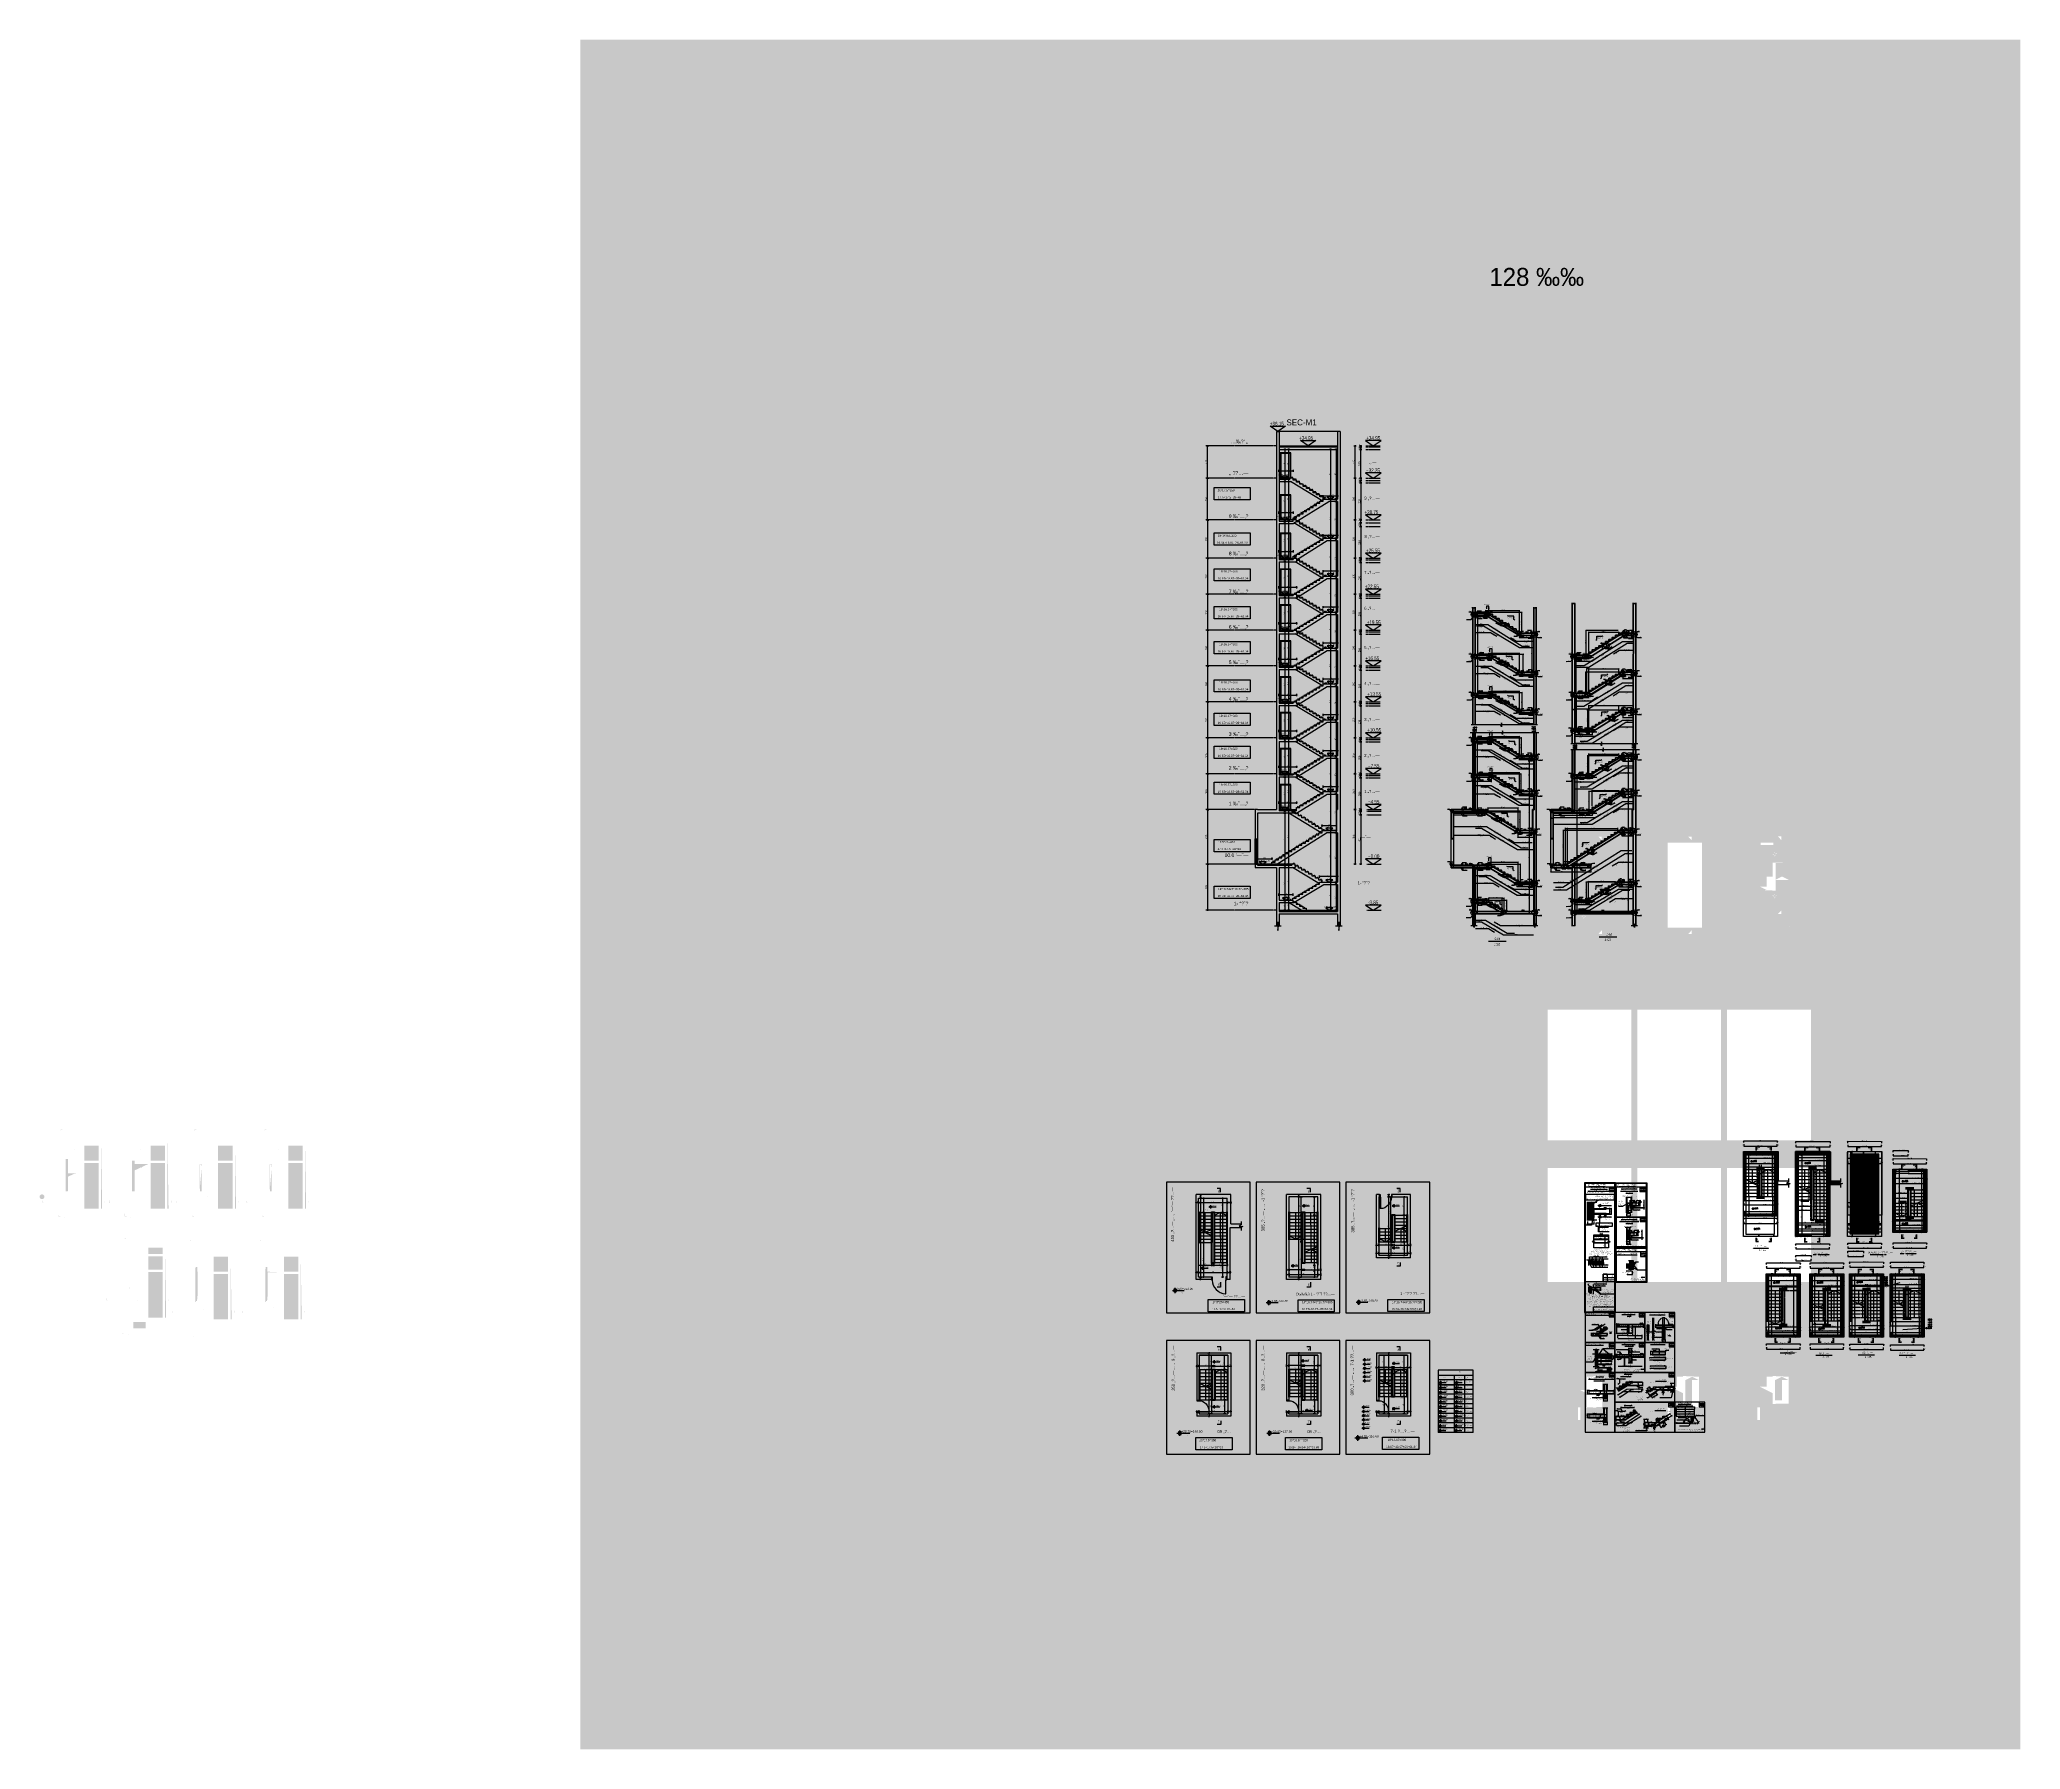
# Model space of a CAD drawing. Header units: inches. Extents: x -5298 to 11252, y 8210 to 22495.
import ezdxf
from ezdxf import colors
from ezdxf.entities.mleader import LeaderData, LeaderLine
from ezdxf.enums import TextEntityAlignment as Align
from ezdxf.math import Vec2, Vec3

# ---------------------------------------------------------------- set-up
doc = ezdxf.new("R2010")
doc.units = ezdxf.units.IN
doc.header["$LTSCALE"] = 11
doc.header["$MEASUREMENT"] = 0
for name, pattern in [('Aligning Line', [3.2004, 1.6002, -1.6002]), ('Dash', [0.22, 0.12, -0.1]), ('DASH50', [15, 10, -5]), ('DASHDOT2', [0.5, 0.25, -0.125, 0, -0.125]), ('DASHED2', [0.375, 0.25, -0.125]), ('DASHEDX2', [38.1, 25.4, -12.7]), ('HIDDEN', [0.375, 0.25, -0.125])]:
    doc.linetypes.add(name, pattern=pattern)
doc.layers.get('Defpoints').update_dxf_attribs({"color": 40})
for name, color, linetype in [('1', 1, 'HIDDEN'), ('1TEXT', 3, 'Continuous'), ('22', 22, 'Continuous'), ('26', 3, 'Continuous'), ('72-25', 7, 'Continuous'), ('73', 120, 'Continuous'), ('A_Door_p', 6, 'Continuous'), ('B-TEXT-H', 6, 'Continuous'), ('BAR', 6, 'Continuous'), ('BEAM', 3, 'Continuous'), ('break', 1, 'Continuous'), ('C-beam', 3, 'Continuous'), ('C-Beme', 3, 'Continuous'), ('c-iron6', 6, 'Continuous'), ('c-stam', 1, 'Continuous'), ('C-TEXT3', 3, 'Continuous'), ('C-TEXT6', 6, 'Continuous'), ('ci', 4, 'Continuous'), ('D7', 2, 'Continuous'), ('dim', 3, 'Continuous'), ('dim-100-v', 63, 'Continuous'), ('dim-50-v', 2, 'Continuous'), ('DIM-BAR', 122, 'Continuous'), ('DIM-Sec', 2, 'Continuous'), ('DIM-VER', 53, 'Continuous'), ('DIM_50', 3, 'Continuous'), ('ENG_beton nifsak', 4, 'Continuous'), ('ENG_beton ole', 3, 'DASHED2'), ('ENG_level', 1, 'DASHDOT2'), ('esh', 63, 'Continuous'), ('G1', 151, 'Continuous'), ('G2', 63, 'Continuous'), ('GOVA', 1, 'Continuous'), ('HATCH', 8, 'Continuous'), ('hatch-even', 253, 'Continuous'), ('HATCH-Sec', 9, 'Continuous'), ('hbt', 2, 'HIDDEN'), ('HID', 5, 'HIDDEN'), ('HID1', 9, 'HIDDEN'), ('IRON', 6, 'Continuous'), ('iron-txt', 3, 'Continuous'), ('iron4', 4, 'Continuous'), ('IRON4-Sec', 4, 'Continuous'), ('IRON6', 6, 'Continuous'), ('IRON6-Sec', 6, 'Continuous'), ('KAH', 160, 'Continuous'), ('KAT', 7, 'Continuous'), ('le', 1, 'Continuous'), ('MABAT', 4, 'Continuous'), ('MARAT1', 145, 'Continuous'), ('MIFLAS', 4, 'Continuous'), ('MS-TEXT', 4, 'Continuous'), ('MSZ_BLOCKS', 1, 'Continuous'), ('OPENS', 6, 'Continuous'), ('otm', 3, 'Continuous'), ('otm-text', 1, 'Continuous'), ('P-lines', 3, 'Continuous'), ('SEC', 3, 'Continuous'), ('SEC-TEXT', 1, 'Continuous'), ('Section', 2, 'Continuous'), ('SETOT', 4, 'Continuous'), ('sg', 4, 'HIDDEN'), ('STAM', 1, 'Continuous'), ('TAK', 1, 'ZIGZAG_DASH'), ('TEXT3', 3, 'Continuous'), ('TEXT4', 3, 'Continuous'), ('TMICHOT', 1, 'Continuous'), ('TXT', 2, 'Continuous'), ('TXT-Mech', 4, 'Continuous'), ('TXT1', 4, 'Continuous'), ('V', 1, 'Continuous'), ('W1', 31, 'Continuous'), ('wall', 7, 'Continuous'), ('ZIUN', 5, 'Continuous'), ('ztu', 1, 'Continuous'), ('ztz-Sec', 122, 'Continuous')]:
    doc.layers.add(name, color=color, linetype=linetype)
for name, color, linetype, lineweight in [('A-DOOR-FRAM', 31, 'Continuous', 25), ('W', 1, 'Continuous', 50), ('W-Conc', 3, 'Continuous', 40)]:
    doc.layers.add(name, color=color, linetype=linetype, lineweight=lineweight)
doc.layers.add('REMARKS-DS-CHANGES', color=230, linetype='HIDDEN', true_color=0xff0582)
doc.styles.add('$0$TOVANA02', font='TOVANA02')
doc.styles.add('$0$TXT', font='TXT', dxfattribs={"width": 0.7})
doc.styles.add('AA', font='hebtxt', dxfattribs={"width": 0.8, "oblique": 8})
doc.styles.add('AD', font='oron')
doc.styles.add('COM1', font='complex_.ttf', dxfattribs={"width": 0.8})
doc.styles.add('danmm', font='danmm.shx', dxfattribs={"width": 0.9})
doc.styles.add('DIM', font='DIMHEB', dxfattribs={"width": 0.7})
doc.styles.add('H', font='HEB', dxfattribs={"width": 0.8})
doc.styles.add('H-it', font='HEB', dxfattribs={"width": 0.8, "oblique": 10})
doc.styles.add('HEB', font='HEB', dxfattribs={"width": 0.8})
doc.styles.add('HEBL', font='hebtxt-weld', dxfattribs={"width": 0.85})
doc.styles.add('HEBREW', font='hebtxt-weld.shx', dxfattribs={"width": 0.8, "oblique": 12})
doc.styles.add('HEBTXT', font='hebtxt-weld.shx')
doc.styles.add('ROMANC', font='romanc')
doc.styles.add('ROMANCE', font='romanc')
doc.styles.add('ROMANS', font='romans')
doc.styles.add('SIMPHEB', font='SIMPHEB', dxfattribs={"height": 20})
doc.styles.add('SIN', font='wingding.ttf')
doc.styles.add('SIVAN-M', font='sivan_m.shx')
doc.styles.get("Standard").update_dxf_attribs({"font": 'arial.ttf'})
doc.styles.add('T', font='tovana02')
doc.styles.add('tecno', font='techno_m')
doc.styles.add('TOVANA02', font='TOVANA02')
doc.linetypes.add('ZIGZAG', pattern='A,0.00254,-5.08,[131,ltypeshp.shx,S=5.08,R=0,X=-5.08,Y=0],-10.16,[131,ltypeshp.shx,S=5.08,R=180,X=5.08,Y=0],-5.08', length=20.32254)
doc.linetypes.add('ZIGZAG_DASH', pattern='A,2,-0.2,[131,ltypeshp.shx,S=0.2,R=0,X=-0.2,Y=0],-0.4,[131,ltypeshp.shx,S=0.2,R=180,X=0.2,Y=0],-0.2', length=2.8)
doc.dimstyles.new('1-100hag', dxfattribs={"dimtxt": 16, "dimasz": 0.5, "dimexe": 0, "dimexo": 0, "dimgap": 1, "dimtad": 0, "dimdec": 0, "dimdsep": 46, "dimtxsty": 'H', "dimblk1": 'D20', "dimblk2": 'D20', "dimsah": 1, "dimcen": 0, "dimse1": 1, "dimse2": 1, "dimclrd": 256, "dimclrt": 256, "dimadec": 0, "dimazin": 0, "dimtfac": 1, "dimtdec": 0, "dimtmove": 2, "dimatfit": 3, "dimldrblk": 'D20', "dimfxl": 1, "dimtvp": 0.733333, "dimtolj": 1, "dimarcsym": 0})
doc.dimstyles.new('1-25hag', dxfattribs={"dimtxt": 9, "dimasz": 0.5, "dimexe": 0, "dimexo": 0, "dimgap": 1, "dimtad": 0, "dimdec": 0, "dimdsep": 46, "dimtxsty": 'H', "dimblk1": 'D20', "dimblk2": 'D20', "dimsah": 1, "dimcen": 0, "dimse1": 1, "dimse2": 1, "dimclrd": 256, "dimclrt": 256, "dimadec": 0, "dimazin": 0, "dimtfac": 1, "dimtdec": 0, "dimtmove": 2, "dimatfit": 3, "dimldrblk": 'D20', "dimfxl": 1, "dimtvp": 0.733333, "dimtolj": 1, "dimarcsym": 0})
doc.dimstyles.new('1-50-work', dxfattribs={"dimtxt": 12, "dimasz": 0.2, "dimexe": 0, "dimexo": 0, "dimgap": 2, "dimtad": 0, "dimdec": 0, "dimdsep": 46, "dimtxsty": 'H-it', "dimblk1": 'D20', "dimblk2": 'D20', "dimsah": 1, "dimcen": 0, "dimse1": 1, "dimse2": 1, "dimclrd": 256, "dimclrt": 256, "dimadec": 0, "dimazin": 0, "dimtfac": 1, "dimtdec": 0, "dimtmove": 2, "dimatfit": 3, "dimldrblk": 'D20', "dimfxl": 1, "dimtvp": 0.733333, "dimtolj": 1, "dimarcsym": 0})
doc.dimstyles.new('20', dxfattribs={"dimtxt": 4.4, "dimasz": 2.4, "dimexe": 2.4, "dimexo": 0, "dimgap": 1.8, "dimtad": 1, "dimdec": 1, "dimrnd": 0.5, "dimdsep": 46, "dimtxsty": 'DIM', "dimblk1": 'OBLIQUE', "dimblk2": 'OBLIQUE', "dimsah": 1, "dimcen": 0.1, "dimdle": 2, "dimclre": 8, "dimclrt": 11, "dimadec": 0, "dimazin": 0, "dimtfac": 1, "dimtdec": 1, "dimtix": 1, "dimtmove": 2, "dimatfit": 3, "dimldrblk": 'OBLIQUE', "dimfxl": 1, "dimtolj": 1, "dimarcsym": 0})
doc.dimstyles.new('25', dxfattribs={"dimtxt": 5.5, "dimasz": 3, "dimexe": 3, "dimexo": 6, "dimgap": 3, "dimtad": 1, "dimdec": 0, "dimrnd": 0.5, "dimdsep": 46, "dimtxsty": 'HEBTXT', "dimblk1": 'OBLIQUE', "dimblk2": 'OBLIQUE', "dimsah": 1, "dimcen": 1, "dimdle": 2.5, "dimclre": 9, "dimclrt": 3, "dimadec": 0, "dimazin": 0, "dimtfac": 1, "dimtdec": 0, "dimtix": 1, "dimtmove": 2, "dimatfit": 3, "dimldrblk": 'OBLIQUE', "dimfxl": 1, "dimtolj": 1, "dimarcsym": 0})
doc.dimstyles.new('25-brs', dxfattribs={"dimscale": 0.8, "dimtxt": 6, "dimasz": 3, "dimexe": 3, "dimexo": 5, "dimgap": 3, "dimtad": 1, "dimdec": 0, "dimrnd": 1, "dimdsep": 46, "dimtxsty": 'HEB', "dimblk1": 'OBLIQUE', "dimblk2": 'OBLIQUE', "dimsah": 1, "dimcen": 0.09, "dimdle": 2.5, "dimse1": 1, "dimse2": 1, "dimsd1": 1, "dimsd2": 1, "dimclre": 8, "dimclrt": 2, "dimadec": 8, "dimazin": 0, "dimtfac": 1, "dimtdec": 0, "dimtix": 1, "dimtmove": 2, "dimatfit": 3, "dimfxl": 1, "dimtolj": 1, "dimtzin": 0, "dimarcsym": 0})
doc.dimstyles.new('D-25-25', dxfattribs={"dimtxt": 6, "dimasz": 3, "dimexe": 6, "dimexo": 12, "dimgap": 2, "dimtad": 1, "dimdec": 0, "dimdsep": 46, "dimtxsty": 'HEB', "dimblk1": 'OBLIQUE', "dimblk2": 'OBLIQUE', "dimsah": 1, "dimcen": 100, "dimdle": 3, "dimclrd": 256, "dimclre": 143, "dimclrt": 256, "dimadec": 0, "dimazin": 0, "dimtfac": 1, "dimtdec": 0, "dimtix": 1, "dimtmove": 2, "dimatfit": 3, "dimldrblk": 'OBLIQUE', "dimfxl": 1, "dimtolj": 1, "dimarcsym": 0})
doc.dimstyles.new('D25-25', dxfattribs={"dimtxt": 6, "dimasz": 3, "dimexe": 3, "dimexo": 6, "dimgap": 2.5, "dimtad": 1, "dimdec": 1, "dimrnd": 1, "dimdsep": 46, "dimtxsty": 'HEB', "dimblk1": 'OBLIQUE', "dimblk2": 'OBLIQUE', "dimsah": 1, "dimcen": 0, "dimdle": 2.5, "dimclrd": 256, "dimclre": 143, "dimclrt": 256, "dimadec": 0, "dimazin": 0, "dimtfac": 1, "dimtdec": 1, "dimtix": 1, "dimtmove": 2, "dimatfit": 3, "dimldrblk": 'OBLIQUE', "dimfxl": 1, "dimtolj": 1, "dimtzin": 0, "dimlwd": -1, "dimlwe": -1, "dimarcsym": 0})
doc.dimstyles.new('m25-orig', dxfattribs={"dimtxt": 6, "dimasz": 3, "dimexe": 3, "dimexo": 6, "dimgap": 3, "dimtad": 1, "dimdec": 1, "dimrnd": 0.5, "dimdsep": 46, "dimtxsty": 'HEB', "dimblk1": 'OBLIQUE', "dimblk2": 'OBLIQUE', "dimsah": 1, "dimcen": 100, "dimdle": 2.5, "dimclrd": 256, "dimclre": 1, "dimadec": 0, "dimazin": 0, "dimtfac": 0.9, "dimtdec": 1, "dimtix": 1, "dimtmove": 2, "dimatfit": 3, "dimldrblk": 'OBLIQUE', "dimfxl": 1, "dimtolj": 1, "dimlwd": -1, "dimarcsym": 0})
doc.dimstyles.new('S-25', dxfattribs={"dimtxt": 6, "dimasz": 3, "dimexe": 3, "dimexo": 6, "dimgap": 3, "dimtad": 1, "dimdec": 1, "dimrnd": 0.5, "dimdsep": 46, "dimtxsty": 'HEB', "dimblk": 'OBLIQUE', "dimcen": 0.1, "dimdle": 3, "dimclre": 143, "dimadec": 0, "dimazin": 0, "dimtfac": 1, "dimtdec": 1, "dimtix": 1, "dimtmove": 2, "dimatfit": 3, "dimldrblk": 'OBLIQUE', "dimfxl": 1, "dimtolj": 1, "dimarcsym": 0})
doc.dimstyles.new('sec 25', dxfattribs={"dimtxt": 6, "dimasz": 2.4, "dimexe": 6, "dimexo": 0, "dimgap": 1.8, "dimtad": 1, "dimdec": 1, "dimrnd": 0.5, "dimdsep": 46, "dimtxsty": 'DIM', "dimblk": 'NONE', "dimcen": 0.1, "dimdle": 2, "dimse1": 1, "dimse2": 1, "dimsd1": 1, "dimsd2": 1, "dimclre": 256, "dimclrt": 256, "dimadec": 0, "dimazin": 0, "dimtfac": 1, "dimtdec": 1, "dimtix": 1, "dimtmove": 2, "dimatfit": 3, "dimldrblk": 'NONE', "dimfxl": 1, "dimtolj": 1, "dimlwd": -1, "dimlwe": -1, "dimarcsym": 0})

# ---------------------------------------------------------------- blocks, each defined once
blk = doc.blocks.new('_OBLIQUE')
at = {"color": 0, "linetype": 'ByBlock'}
blk.add_line((-0.5, -0.5), (0.5, 0.5), dxfattribs=at)
blk = doc.blocks.new('mf')
at = {"layer": 'TEXT4'}
blk.add_lwpolyline([(0, 0), (29, 14), (-28, 14)], close=True, dxfattribs=at)
at = {"layer": 'TEXT4', "style": 'HEB', "width": 0.7}
blk.add_attdef('+0.00', text='', height=14.4, dxfattribs=at).set_placement((-5, 19), align=Align.CENTER)
blk = doc.blocks.new('*D209')
at = {"layer": 'Defpoints', "color": 0, "transparency": 16777216}
for p in [(8260, 11629), (8285, 11629), (8285, 11615)]:
    blk.add_point(p, dxfattribs=at)
at = {"layer": 'DIM-Sec', "transparency": 16777216}
blk.add_line((8257, 11615), (8287, 11615), dxfattribs=at)
at = {"layer": 'DIM-Sec', "color": 1, "lineweight": -2, "transparency": 16777216}
for p, q in [((8260, 11623), (8260, 11612)), ((8285, 11623), (8285, 11612))]:
    blk.add_line(p, q, dxfattribs=at)
at = {"layer": 'DIM-Sec', "transparency": 16777216, "xscale": 3, "yscale": 3, "zscale": 3, "rotation": 180}
blk.add_blockref('_OBLIQUE', (8260, 11615), dxfattribs=at)
at = {"layer": 'DIM-Sec', "transparency": 16777216, "xscale": 3, "yscale": 3, "zscale": 3}
blk.add_blockref('_OBLIQUE', (8285, 11615), dxfattribs=at)
at = {"layer": 'DIM-Sec', "color": 0, "transparency": 16777216, "insert": (8272, 11621), "char_height": 6, "attachment_point": 5, "style": 'HEB'}
blk.add_mtext('\\A1;b', dxfattribs=at)
blk = doc.blocks.new('*D210')
at = {"layer": 'Defpoints', "color": 0, "transparency": 16777216}
for p in [(8343, 11756), (8358, 11756), (8343, 11736)]:
    blk.add_point(p, dxfattribs=at)
at = {"layer": 'DIM-Sec', "color": 1, "lineweight": -2, "transparency": 16777216}
for p, q in [((8349, 11756), (8361, 11756)), ((8349, 11736), (8361, 11736))]:
    blk.add_line(p, q, dxfattribs=at)
at = {"layer": 'DIM-Sec', "transparency": 16777216}
blk.add_line((8358, 11734), (8358, 11759), dxfattribs=at)
at = {"layer": 'DIM-Sec', "transparency": 16777216, "xscale": 3, "yscale": 3, "zscale": 3}
for p, rotation in [((8358, 11756), 90), ((8358, 11736), 270)]:
    blk.add_blockref('_OBLIQUE', p, dxfattribs=dict(at, rotation=rotation))
at = {"layer": 'DIM-Sec', "color": 0, "transparency": 16777216, "insert": (8352, 11746), "char_height": 6, "attachment_point": 5, "rotation": 90, "style": 'HEB'}
blk.add_mtext('\\A1;D', dxfattribs=at)
blk = doc.blocks.new('Z')
at = {"layer": 'STAM', "style": 'COM1', "width": 0.8}
blk.add_text('~', height=24, rotation=180, dxfattribs=at).set_placement((-1, 0), align=Align.MIDDLE)
blk = doc.blocks.new('*D192')
at = {"layer": 'Defpoints', "color": 0, "transparency": 16777216}
for p in [(7632, 11179), (7647, 11208), (7647, 11179)]:
    blk.add_point(p, dxfattribs=at)
at = {"layer": 'DIM-Sec', "color": 1, "lineweight": -2, "transparency": 16777216}
for p, q in [((7641, 11208), (7629, 11208)), ((7641, 11179), (7629, 11179))]:
    blk.add_line(p, q, dxfattribs=at)
at = {"layer": 'DIM-Sec', "transparency": 16777216}
blk.add_line((7632, 11211), (7632, 11176), dxfattribs=at)
at = {"layer": 'DIM-Sec', "transparency": 16777216, "xscale": 3, "yscale": 3, "zscale": 3}
for p, rotation in [((7632, 11208), 90), ((7632, 11179), 270)]:
    blk.add_blockref('_OBLIQUE', p, dxfattribs=dict(at, rotation=rotation))
at = {"layer": 'DIM-Sec', "color": 0, "transparency": 16777216, "insert": (7626, 11193), "char_height": 6, "attachment_point": 5, "rotation": 90, "style": 'HEB'}
blk.add_mtext('\\A1;D', dxfattribs=at)
blk = doc.blocks.new('*D193')
at = {"layer": 'Defpoints', "color": 0, "transparency": 16777216}
for p in [(7632, 10980), (7647, 11010), (7647, 10980)]:
    blk.add_point(p, dxfattribs=at)
at = {"layer": 'DIM-Sec', "color": 1, "lineweight": -2, "transparency": 16777216}
for p, q in [((7641, 11010), (7629, 11010)), ((7641, 10980), (7629, 10980))]:
    blk.add_line(p, q, dxfattribs=at)
at = {"layer": 'DIM-Sec', "transparency": 16777216}
blk.add_line((7632, 11013), (7632, 10978), dxfattribs=at)
at = {"layer": 'DIM-Sec', "transparency": 16777216, "xscale": 3, "yscale": 3, "zscale": 3}
for p, rotation in [((7632, 11010), 90), ((7632, 10980), 270)]:
    blk.add_blockref('_OBLIQUE', p, dxfattribs=dict(at, rotation=rotation))
at = {"layer": 'DIM-Sec', "color": 0, "transparency": 16777216, "insert": (7626, 10995), "char_height": 6, "attachment_point": 5, "rotation": 90, "style": 'HEB'}
blk.add_mtext('\\A1;D', dxfattribs=at)
blk = doc.blocks.new('*D194')
at = {"layer": 'Defpoints', "color": 0, "transparency": 16777216}
for p in [(7770, 11138), (7799, 11138), (7799, 11123)]:
    blk.add_point(p, dxfattribs=at)
at = {"layer": 'DIM-Sec', "transparency": 16777216}
blk.add_line((7767, 11123), (7802, 11123), dxfattribs=at)
at = {"layer": 'DIM-Sec', "color": 1, "lineweight": -2, "transparency": 16777216}
for p, q in [((7770, 11132), (7770, 11120)), ((7799, 11132), (7799, 11120))]:
    blk.add_line(p, q, dxfattribs=at)
at = {"layer": 'DIM-Sec', "transparency": 16777216, "xscale": 3, "yscale": 3, "zscale": 3, "rotation": 180}
blk.add_blockref('_OBLIQUE', (7770, 11123), dxfattribs=at)
at = {"layer": 'DIM-Sec', "transparency": 16777216, "xscale": 3, "yscale": 3, "zscale": 3}
blk.add_blockref('_OBLIQUE', (7799, 11123), dxfattribs=at)
at = {"layer": 'DIM-Sec', "color": 0, "transparency": 16777216, "insert": (7784, 11129), "char_height": 6, "attachment_point": 5, "style": 'HEB'}
blk.add_mtext('\\A1;b', dxfattribs=at)
blk = doc.blocks.new('*D195')
at = {"layer": 'Defpoints', "color": 0, "transparency": 16777216}
for p in [(7770, 10940), (7800, 10940), (7800, 10925)]:
    blk.add_point(p, dxfattribs=at)
at = {"layer": 'DIM-Sec', "transparency": 16777216}
blk.add_line((7767, 10925), (7802, 10925), dxfattribs=at)
at = {"layer": 'DIM-Sec', "color": 1, "lineweight": -2, "transparency": 16777216}
for p, q in [((7770, 10934), (7770, 10922)), ((7800, 10934), (7800, 10922))]:
    blk.add_line(p, q, dxfattribs=at)
at = {"layer": 'DIM-Sec', "transparency": 16777216, "xscale": 3, "yscale": 3, "zscale": 3, "rotation": 180}
blk.add_blockref('_OBLIQUE', (7770, 10925), dxfattribs=at)
at = {"layer": 'DIM-Sec', "transparency": 16777216, "xscale": 3, "yscale": 3, "zscale": 3}
blk.add_blockref('_OBLIQUE', (7800, 10925), dxfattribs=at)
at = {"layer": 'DIM-Sec', "color": 0, "transparency": 16777216, "insert": (7785, 10931), "char_height": 6, "attachment_point": 5, "style": 'HEB'}
blk.add_mtext('\\A1;b', dxfattribs=at)
blk = doc.blocks.new('*D186')
at = {"layer": 'Defpoints', "color": 0, "transparency": 16777216}
for p in [(8281, 11460), (8283, 11484), (8283, 11484)]:
    blk.add_point(p, dxfattribs=at)
at = {"layer": 'DIM-BAR', "transparency": 16777216, "insert": (8279, 11472), "char_height": 6, "attachment_point": 5, "rotation": 90, "style": 'DIM'}
blk.add_mtext('\\A1;D-6', dxfattribs=at)
blk = doc.blocks.new('_None')
blk = doc.blocks.new('*D187')
at = {"layer": 'Defpoints', "color": 0, "transparency": 16777216}
for p in [(8185, 11449), (8185, 11449), (8283, 11452)]:
    blk.add_point(p, dxfattribs=at)
at = {"layer": 'DIM-BAR', "transparency": 16777216, "insert": (8235, 11444), "char_height": 6, "attachment_point": 5, "style": 'DIM'}
blk.add_mtext('\\A1;80', dxfattribs=at)
blk = doc.blocks.new('*D204')
at = {"layer": 'Defpoints', "color": 0, "transparency": 16777216}
for p in [(8163, 11505), (8178, 11535), (8178, 11505)]:
    blk.add_point(p, dxfattribs=at)
at = {"layer": 'DIM-Sec', "color": 1, "lineweight": -2, "transparency": 16777216}
for p, q in [((8172, 11535), (8160, 11535)), ((8172, 11505), (8160, 11505))]:
    blk.add_line(p, q, dxfattribs=at)
at = {"layer": 'DIM-Sec', "transparency": 16777216}
blk.add_line((8163, 11538), (8163, 11503), dxfattribs=at)
at = {"layer": 'DIM-Sec', "transparency": 16777216, "xscale": 3, "yscale": 3, "zscale": 3}
for p, rotation in [((8163, 11535), 90), ((8163, 11505), 270)]:
    blk.add_blockref('_OBLIQUE', p, dxfattribs=dict(at, rotation=rotation))
at = {"layer": 'DIM-Sec', "color": 0, "transparency": 16777216, "insert": (8157, 11520), "char_height": 6, "attachment_point": 5, "rotation": 90, "style": 'HEB'}
blk.add_mtext('\\A1;D', dxfattribs=at)
blk = doc.blocks.new('*D205')
at = {"layer": 'Defpoints', "color": 0, "transparency": 16777216}
for p in [(8287, 11414), (8287, 11390), (8289, 11414)]:
    blk.add_point(p, dxfattribs=at)
at = {"layer": 'DIM-BAR', "transparency": 16777216, "insert": (8284, 11402), "char_height": 6, "attachment_point": 5, "rotation": 90, "style": 'DIM'}
blk.add_mtext('\\A1;D-6', dxfattribs=at)
blk = doc.blocks.new('*D206')
at = {"layer": 'Defpoints', "color": 0, "transparency": 16777216}
for p in [(8189, 11390), (8189, 11390), (8289, 11393)]:
    blk.add_point(p, dxfattribs=at)
at = {"layer": 'DIM-BAR', "transparency": 16777216, "insert": (8239, 11385), "char_height": 6, "attachment_point": 5, "style": 'DIM'}
blk.add_mtext('\\A1;80', dxfattribs=at)
blk = doc.blocks.new('*D188')
at = {"layer": 'Defpoints', "color": 0, "transparency": 16777216}
for p in [(7655, 12054), (7665, 12054), (7665, 12023)]:
    blk.add_point(p, dxfattribs=at)
at = {"layer": 'DIM-Sec', "transparency": 16777216}
blk.add_line((7653, 12023), (7668, 12023), dxfattribs=at)
at = {"layer": 'DIM-Sec', "color": 1, "lineweight": -2, "transparency": 16777216}
for p, q in [((7655, 12048), (7655, 12020)), ((7665, 12048), (7665, 12020))]:
    blk.add_line(p, q, dxfattribs=at)
at = {"layer": 'DIM-Sec', "transparency": 16777216, "xscale": 3, "yscale": 3, "zscale": 3, "rotation": 180}
blk.add_blockref('_OBLIQUE', (7655, 12023), dxfattribs=at)
at = {"layer": 'DIM-Sec', "transparency": 16777216, "xscale": 3, "yscale": 3, "zscale": 3}
blk.add_blockref('_OBLIQUE', (7665, 12023), dxfattribs=at)
at = {"layer": 'DIM-Sec', "color": 0, "transparency": 16777216, "insert": (7639, 12018), "char_height": 6, "attachment_point": 5, "style": 'HEB'}
blk.add_mtext('\\A1;min 150 mm', dxfattribs=at)
blk = doc.blocks.new('*D189')
at = {"layer": 'Defpoints', "color": 0, "transparency": 16777216}
for p in [(7741, 12045), (7748, 12065), (7748, 12045)]:
    blk.add_point(p, dxfattribs=at)
at = {"layer": 'DIM-Sec', "color": 1, "lineweight": -2, "transparency": 16777216}
for p, q in [((7742, 12065), (7738, 12065)), ((7742, 12045), (7738, 12045))]:
    blk.add_line(p, q, dxfattribs=at)
at = {"layer": 'DIM-Sec', "transparency": 16777216}
blk.add_line((7741, 12068), (7741, 12043), dxfattribs=at)
at = {"layer": 'DIM-Sec', "transparency": 16777216, "xscale": 3, "yscale": 3, "zscale": 3}
for p, rotation in [((7741, 12065), 90), ((7741, 12045), 270)]:
    blk.add_blockref('_OBLIQUE', p, dxfattribs=dict(at, rotation=rotation))
at = {"layer": 'DIM-Sec', "color": 0, "transparency": 16777216, "insert": (7735, 12055), "char_height": 6, "attachment_point": 5, "rotation": 90, "style": 'HEB'}
blk.add_mtext('\\A1;D', dxfattribs=at)
blk = doc.blocks.new('*D207')
at = {"layer": 'Defpoints', "color": 0, "transparency": 16777216}
for p in [(7692, 12049), (7692, 12045), (7694, 12045)]:
    blk.add_point(p, dxfattribs=at)
at = {"layer": 'DIM-Sec', "transparency": 16777216}
for p, q in [((7694, 12047), (7683, 12035)), ((7683, 12035), (7683, 12012)), ((7694, 12049), (7694, 12052)), ((7694, 12049), (7694, 12045)), ((7694, 12049), (7694, 12045)), ((7694, 12045), (7694, 12042))]:
    blk.add_line(p, q, dxfattribs=at)
at = {"layer": 'DIM-Sec', "color": 1, "lineweight": -2, "transparency": 16777216}
for p, q in [((7698, 12049), (7697, 12049)), ((7698, 12045), (7697, 12045))]:
    blk.add_line(p, q, dxfattribs=at)
at = {"layer": 'DIM-Sec', "transparency": 16777216, "xscale": 3, "yscale": 3, "zscale": 3}
for p, rotation in [((7694, 12049), 270), ((7694, 12045), 90)]:
    blk.add_blockref('_OBLIQUE', p, dxfattribs=dict(at, rotation=rotation))
at = {"layer": 'DIM-Sec', "color": 0, "transparency": 16777216, "insert": (7677, 12023), "char_height": 6, "attachment_point": 5, "rotation": 90, "style": 'HEB'}
blk.add_mtext('\\A1;5 min', dxfattribs=at)
blk = doc.blocks.new('*D208')
at = {"layer": 'Defpoints', "color": 0, "transparency": 16777216}
for p in [(7692, 12065), (7692, 12062), (7696, 12065)]:
    blk.add_point(p, dxfattribs=at)
at = {"layer": 'DIM-Sec', "transparency": 16777216}
for p, q in [((7685, 12072), (7685, 12094)), ((7696, 12064), (7685, 12072)), ((7696, 12065), (7696, 12068)), ((7696, 12062), (7696, 12065)), ((7696, 12062), (7696, 12065)), ((7696, 12062), (7696, 12059))]:
    blk.add_line(p, q, dxfattribs=at)
at = {"layer": 'DIM-Sec', "color": 1, "lineweight": -2, "transparency": 16777216}
for p, q in [((7698, 12065), (7699, 12065)), ((7698, 12062), (7699, 12062))]:
    blk.add_line(p, q, dxfattribs=at)
at = {"layer": 'DIM-Sec', "transparency": 16777216, "xscale": 3, "yscale": 3, "zscale": 3}
for p, rotation in [((7696, 12065), 270), ((7696, 12062), 90)]:
    blk.add_blockref('_OBLIQUE', p, dxfattribs=dict(at, rotation=rotation))
at = {"layer": 'DIM-Sec', "color": 0, "transparency": 16777216, "insert": (7679, 12083), "char_height": 6, "attachment_point": 5, "rotation": 90, "style": 'HEB'}
blk.add_mtext('\\A1;5 min', dxfattribs=at)
blk = doc.blocks.new('*D190')
at = {"layer": 'Defpoints', "color": 0, "transparency": 16777216}
for p in [(7819, 12730, 0), (7819, 12681, 0), (7834, 12681)]:
    blk.add_point(p, dxfattribs=at)
at = {"layer": 'DIM-Sec', "color": 1, "lineweight": -2, "transparency": 16777216}
for p, q in [((7825, 12730), (7837, 12730)), ((7825, 12681), (7837, 12681))]:
    blk.add_line(p, q, dxfattribs=at)
at = {"layer": 'DIM-Sec', "transparency": 16777216}
blk.add_line((7834, 12733), (7834, 12679), dxfattribs=at)
at = {"layer": 'DIM-Sec', "transparency": 16777216, "xscale": 3, "yscale": 3, "zscale": 3}
for p, rotation in [((7834, 12730), 90), ((7834, 12681), 270)]:
    blk.add_blockref('_OBLIQUE', p, dxfattribs=dict(at, rotation=rotation))
at = {"layer": 'DIM-Sec', "color": 0, "transparency": 16777216, "insert": (7828, 12706), "char_height": 6, "attachment_point": 5, "rotation": 90, "style": 'HEB'}
blk.add_mtext('\\A1;D', dxfattribs=at)
blk = doc.blocks.new('*D211')
at = {"layer": 'Defpoints', "color": 0, "transparency": 16777216}
for p in [(7733, 12647, 0), (7745, 12667), (7750, 12656, 0)]:
    blk.add_point(p, dxfattribs=at)
at = {"layer": 'DIM-Sec', "color": 0, "lineweight": -2, "transparency": 16777216}
blk.add_line((7725, 12657), (7748, 12668), dxfattribs=at)
at = {"layer": 'DIM-Sec', "color": 143, "lineweight": -2, "transparency": 16777216}
for p, q in [((7730, 12653), (7726, 12661)), ((7748, 12662), (7744, 12670))]:
    blk.add_line(p, q, dxfattribs=at)
at = {"layer": 'DIM-Sec', "color": 0, "lineweight": -2, "transparency": 16777216, "xscale": 3, "yscale": 3, "zscale": 3}
for p, rotation in [((7727, 12658), 206.6764358635446), ((7745, 12667), 26.67643586354464)]:
    blk.add_blockref('_OBLIQUE', p, dxfattribs=dict(at, rotation=rotation))
at = {"layer": 'DIM-Sec', "color": 0, "transparency": 16777216, "insert": (7733, 12669), "char_height": 6, "attachment_point": 5, "rotation": 26.6764, "style": 'HEB'}
blk.add_mtext('\\A1;15min', dxfattribs=at)
blk = doc.blocks.new('*D212')
at = {"layer": 'Defpoints', "color": 0, "transparency": 16777216}
for p in [(7733, 12654), (7733, 12647, 0), (7746, 12656), (7750, 12656), (7750, 12656)]:
    blk.add_point(p, dxfattribs=at)
at = {"layer": 'DIM-Sec', "color": 143, "lineweight": -2, "transparency": 16777216}
blk.add_line((7740, 12656), (7729, 12656), dxfattribs=at)
at = {"layer": 'DIM-Sec', "color": 0, "lineweight": -2, "transparency": 16777216}
blk.add_arc((7750, 12656), 18.2, 180, 206.6764, dxfattribs=at)
at = {"layer": 'DIM-Sec', "color": 0, "lineweight": -2, "transparency": 16777216, "xscale": 3, "yscale": 3, "zscale": 3}
for p, rotation in [((7732, 12656), 90.00000000004896), ((7734, 12648), 296.6764358635411)]:
    blk.add_blockref('_OBLIQUE', p, dxfattribs=dict(at, rotation=rotation))
at = {"layer": 'DIM-Sec', "color": 0, "transparency": 16777216, "insert": (7726, 12646), "char_height": 4, "attachment_point": 5, "rotation": 292.4118, "style": 'HEB'}
blk.add_mtext('\\A1;15%%D-20%%D', dxfattribs=at)
blk = doc.blocks.new('*D213')
at = {"layer": 'Defpoints', "color": 0, "transparency": 16777216}
for p in [(7745, 12762), (7750, 12751, 0), (7733, 12743, 0)]:
    blk.add_point(p, dxfattribs=at)
at = {"layer": 'DIM-Sec', "color": 0, "lineweight": -2, "transparency": 16777216}
blk.add_line((7725, 12752), (7748, 12763), dxfattribs=at)
at = {"layer": 'DIM-Sec', "color": 143, "lineweight": -2, "transparency": 16777216}
for p, q in [((7730, 12748), (7726, 12756)), ((7748, 12757), (7744, 12765))]:
    blk.add_line(p, q, dxfattribs=at)
at = {"layer": 'DIM-Sec', "color": 0, "lineweight": -2, "transparency": 16777216, "xscale": 3, "yscale": 3, "zscale": 3}
for p, rotation in [((7727, 12753), 206.6764358635446), ((7745, 12762), 26.67643586354464)]:
    blk.add_blockref('_OBLIQUE', p, dxfattribs=dict(at, rotation=rotation))
at = {"layer": 'DIM-Sec', "color": 0, "transparency": 16777216, "insert": (7733, 12764), "char_height": 6, "attachment_point": 5, "rotation": 26.6764, "style": 'HEB'}
blk.add_mtext('\\A1;15min', dxfattribs=at)
blk = doc.blocks.new('*D214')
at = {"layer": 'Defpoints', "color": 0, "transparency": 16777216}
for p in [(7733, 12749), (7746, 12751), (7750, 12751), (7750, 12751), (7733, 12743, 0)]:
    blk.add_point(p, dxfattribs=at)
at = {"layer": 'DIM-Sec', "color": 143, "lineweight": -2, "transparency": 16777216}
blk.add_line((7740, 12751), (7729, 12751), dxfattribs=at)
at = {"layer": 'DIM-Sec', "color": 0, "lineweight": -2, "transparency": 16777216}
blk.add_arc((7750, 12751), 18.2, 180, 206.6764, dxfattribs=at)
at = {"layer": 'DIM-Sec', "color": 0, "lineweight": -2, "transparency": 16777216, "xscale": 3, "yscale": 3, "zscale": 3}
for p, rotation in [((7732, 12751), 90.00000000004427), ((7734, 12743), 296.6764358635471)]:
    blk.add_blockref('_OBLIQUE', p, dxfattribs=dict(at, rotation=rotation))
at = {"layer": 'DIM-Sec', "color": 0, "transparency": 16777216, "insert": (7726, 12741), "char_height": 4, "attachment_point": 5, "rotation": 292.4118, "style": 'HEB'}
blk.add_mtext('\\A1;15%%D-20%%D', dxfattribs=at)
blk = doc.blocks.new('*D215')
at = {"layer": 'Defpoints', "color": 0, "transparency": 16777216}
for p in [(7679, 12682), (7679, 12663), (7689, 12681)]:
    blk.add_point(p, dxfattribs=at)
at = {"layer": 'DIM-Sec', "transparency": 16777216}
blk.add_line((7691, 12663), (7676, 12663), dxfattribs=at)
at = {"layer": 'DIM-Sec', "color": 1, "lineweight": -2, "transparency": 16777216}
for p, q in [((7679, 12676), (7679, 12660)), ((7689, 12675), (7689, 12660))]:
    blk.add_line(p, q, dxfattribs=at)
at = {"layer": 'DIM-Sec', "transparency": 16777216, "xscale": 3, "yscale": 3, "zscale": 3, "rotation": 180}
blk.add_blockref('_OBLIQUE', (7679, 12663), dxfattribs=at)
at = {"layer": 'DIM-Sec', "transparency": 16777216, "xscale": 3, "yscale": 3, "zscale": 3}
blk.add_blockref('_OBLIQUE', (7689, 12663), dxfattribs=at)
at = {"layer": 'DIM-Sec', "color": 0, "transparency": 16777216, "insert": (7684, 12669), "char_height": 6, "attachment_point": 5, "style": 'HEB'}
blk.add_mtext('\\A1;C', dxfattribs=at)
blk = doc.blocks.new('*D191')
at = {"layer": 'Defpoints', "color": 0, "transparency": 16777216}
for p in [(7741, 12476), (7742, 12469, 0), (7758, 12476)]:
    blk.add_point(p, dxfattribs=at)
at = {"layer": 'DIM-Sec', "color": 1, "lineweight": -2, "transparency": 16777216}
for p, q in [((7736, 12469), (7738, 12469)), ((7752, 12476), (7738, 12476))]:
    blk.add_line(p, q, dxfattribs=at)
at = {"layer": 'DIM-Sec', "transparency": 16777216}
blk.add_line((7741, 12467), (7741, 12479), dxfattribs=at)
at = {"layer": 'DIM-Sec', "transparency": 16777216, "xscale": 3, "yscale": 3, "zscale": 3}
for p, rotation in [((7741, 12476), 90), ((7741, 12469), 270)]:
    blk.add_blockref('_OBLIQUE', p, dxfattribs=dict(at, rotation=rotation))
at = {"layer": 'DIM-Sec', "color": 0, "transparency": 16777216, "insert": (7735, 12479), "char_height": 6, "attachment_point": 5, "rotation": 90, "style": 'HEB'}
blk.add_mtext('\\A1;C', dxfattribs=at)
blk = doc.blocks.new('sect')
at = {"linetype": 'Continuous'}
h = blk.add_hatch(color=8, dxfattribs=at)
h.dxf.hatch_style = 2
h.paths.add_polyline_path([(84, 23), (72, 36), (60, 23)])
at = {"color": 4, "linetype": 'Continuous'}
blk.add_lwpolyline([(72, 21), (72, 0), (0, 0)], dxfattribs=at)
blk.add_lwpolyline([(72, 38), (55, 21), (89, 21)], close=True, dxfattribs=at)
at = {"color": 186, "linetype": 'Continuous'}
blk.add_lwpolyline([(72, 36), (60, 23), (84, 23)], close=True, dxfattribs=at)
at = {"color": 3, "linetype": 'Continuous', "style": 'ROMANC', "width": 0.8}
blk.add_attdef('SECT', text='', height=30, dxfattribs=at).set_placement((47, 10), align=Align.RIGHT)
blk = doc.blocks.new('*D185')
at = {"layer": 'Defpoints', "color": 0, "transparency": 16777216}
for p in [(7634, 12625, 0), (7689, 12625, 0), (7689, 12601)]:
    blk.add_point(p, dxfattribs=at)
at = {"layer": 'DIM-Sec', "transparency": 16777216}
blk.add_line((7631, 12601), (7691, 12601), dxfattribs=at)
at = {"layer": 'DIM-Sec', "color": 1, "lineweight": -2, "transparency": 16777216}
for p, q in [((7634, 12619), (7634, 12598)), ((7689, 12619), (7689, 12598))]:
    blk.add_line(p, q, dxfattribs=at)
at = {"layer": 'DIM-Sec', "transparency": 16777216, "xscale": 3, "yscale": 3, "zscale": 3, "rotation": 180}
blk.add_blockref('_OBLIQUE', (7634, 12601), dxfattribs=at)
at = {"layer": 'DIM-Sec', "transparency": 16777216, "xscale": 3, "yscale": 3, "zscale": 3}
blk.add_blockref('_OBLIQUE', (7689, 12601), dxfattribs=at)
at = {"layer": 'DIM-Sec', "color": 0, "transparency": 16777216, "insert": (7661, 12607), "char_height": 6, "attachment_point": 5, "style": 'HEB'}
blk.add_mtext('\\A1;B', dxfattribs=at)
blk = doc.blocks.new('CO')
at = {"color": 0, "linetype": 'ByBlock'}
for p, q in [((-1, -1), (1, 1)), ((-1, 1), (1, -1)), ((0, -2), (0, 1)), ((1, 0), (-2, 0))]:
    blk.add_line(p, q, dxfattribs=at)
blk.add_circle((0, 0), 1.5, dxfattribs=at)
blk = doc.blocks.new('*D174')
at = {"layer": 'Defpoints', "color": 0, "transparency": 16777216}
for p in [(7969, 11684), (8011, 11684), (8011, 11669)]:
    blk.add_point(p, dxfattribs=at)
at = {"layer": 'DIM-Sec', "transparency": 16777216}
blk.add_line((7966, 11669), (8014, 11669), dxfattribs=at)
at = {"layer": 'DIM-Sec', "color": 1, "lineweight": -2, "transparency": 16777216}
for p, q in [((7969, 11678), (7969, 11666)), ((8011, 11678), (8011, 11666))]:
    blk.add_line(p, q, dxfattribs=at)
at = {"layer": 'DIM-Sec', "transparency": 16777216, "xscale": 3, "yscale": 3, "zscale": 3, "rotation": 180}
blk.add_blockref('_OBLIQUE', (7969, 11669), dxfattribs=at)
at = {"layer": 'DIM-Sec', "transparency": 16777216, "xscale": 3, "yscale": 3, "zscale": 3}
blk.add_blockref('_OBLIQUE', (8011, 11669), dxfattribs=at)
at = {"layer": 'DIM-Sec', "color": 0, "transparency": 16777216, "insert": (7990, 11675), "char_height": 6, "attachment_point": 5, "style": 'HEB'}
blk.add_mtext('\\A1;B', dxfattribs=at)
blk = doc.blocks.new('*D175')
at = {"layer": 'Defpoints', "color": 0, "transparency": 16777216}
for p in [(8011, 11684), (8091, 11669), (8091, 11643)]:
    blk.add_point(p, dxfattribs=at)
at = {"layer": 'DIM-Sec', "transparency": 16777216}
blk.add_line((8009, 11669), (8093, 11669), dxfattribs=at)
at = {"layer": 'DIM-Sec', "color": 1, "lineweight": -2, "transparency": 16777216}
for p, q in [((8011, 11678), (8011, 11666)), ((8091, 11649), (8091, 11672))]:
    blk.add_line(p, q, dxfattribs=at)
at = {"layer": 'DIM-Sec', "transparency": 16777216, "xscale": 3, "yscale": 3, "zscale": 3, "rotation": 180}
blk.add_blockref('_OBLIQUE', (8011, 11669), dxfattribs=at)
at = {"layer": 'DIM-Sec', "transparency": 16777216, "xscale": 3, "yscale": 3, "zscale": 3}
blk.add_blockref('_OBLIQUE', (8091, 11669), dxfattribs=at)
at = {"layer": 'DIM-Sec', "color": 0, "transparency": 16777216, "insert": (8051, 11675), "char_height": 6, "attachment_point": 5, "style": 'HEB'}
blk.add_mtext('\\A1;80^ ', dxfattribs=at)
blk = doc.blocks.new('*D176')
at = {"layer": 'Defpoints', "color": 0, "transparency": 16777216}
for p in [(7889, 11669), (7889, 11643), (7969, 11684)]:
    blk.add_point(p, dxfattribs=at)
at = {"layer": 'DIM-Sec', "transparency": 16777216}
blk.add_line((7971, 11669), (7886, 11669), dxfattribs=at)
at = {"layer": 'DIM-Sec', "color": 1, "lineweight": -2, "transparency": 16777216}
for p, q in [((7889, 11649), (7889, 11672)), ((7969, 11678), (7969, 11666))]:
    blk.add_line(p, q, dxfattribs=at)
at = {"layer": 'DIM-Sec', "transparency": 16777216, "xscale": 3, "yscale": 3, "zscale": 3, "rotation": 180}
blk.add_blockref('_OBLIQUE', (7889, 11669), dxfattribs=at)
at = {"layer": 'DIM-Sec', "transparency": 16777216, "xscale": 3, "yscale": 3, "zscale": 3}
blk.add_blockref('_OBLIQUE', (7969, 11669), dxfattribs=at)
at = {"layer": 'DIM-Sec', "color": 0, "transparency": 16777216, "insert": (7929, 11675), "char_height": 6, "attachment_point": 5, "style": 'HEB'}
blk.add_mtext('\\A1;80^ ', dxfattribs=at)
blk = doc.blocks.new('*D177')
at = {"layer": 'Defpoints', "color": 0, "transparency": 16777216}
for p in [(7884, 11764), (7884, 11739), (7898, 11739)]:
    blk.add_point(p, dxfattribs=at)
at = {"layer": 'DIM-Sec', "color": 1, "lineweight": -2, "transparency": 16777216}
for p, q in [((7890, 11764), (7901, 11764)), ((7890, 11739), (7901, 11739))]:
    blk.add_line(p, q, dxfattribs=at)
at = {"layer": 'DIM-Sec', "transparency": 16777216}
blk.add_line((7898, 11766), (7898, 11736), dxfattribs=at)
at = {"layer": 'DIM-Sec', "transparency": 16777216, "xscale": 3, "yscale": 3, "zscale": 3}
for p, rotation in [((7898, 11764), 90), ((7898, 11739), 270)]:
    blk.add_blockref('_OBLIQUE', p, dxfattribs=dict(at, rotation=rotation))
at = {"layer": 'DIM-Sec', "color": 0, "transparency": 16777216, "insert": (7892, 11751), "char_height": 6, "attachment_point": 5, "rotation": 90, "style": 'HEB'}
blk.add_mtext('\\A1;D', dxfattribs=at)
blk = doc.blocks.new('*D178')
at = {"layer": 'Defpoints', "color": 0, "transparency": 16777216}
for p in [(7884, 11764), (7877, 11684), (7969, 11684)]:
    blk.add_point(p, dxfattribs=at)
at = {"layer": 'DIM-Sec', "color": 1, "lineweight": -2, "transparency": 16777216}
for p, q in [((7878, 11764), (7874, 11764)), ((7963, 11684), (7874, 11684))]:
    blk.add_line(p, q, dxfattribs=at)
at = {"layer": 'DIM-Sec', "transparency": 16777216}
blk.add_line((7877, 11766), (7877, 11681), dxfattribs=at)
at = {"layer": 'DIM-Sec', "transparency": 16777216, "xscale": 3, "yscale": 3, "zscale": 3}
for p, rotation in [((7877, 11764), 90), ((7877, 11684), 270)]:
    blk.add_blockref('_OBLIQUE', p, dxfattribs=dict(at, rotation=rotation))
at = {"layer": 'DIM-Sec', "color": 0, "transparency": 16777216, "insert": (7871, 11724), "char_height": 6, "attachment_point": 5, "rotation": 90, "style": 'HEB'}
blk.add_mtext('\\A1;H', dxfattribs=at)
blk = doc.blocks.new('*D181')
at = {"layer": 'Defpoints', "color": 0, "transparency": 16777216}
for p in [(7876, 11485), (7880, 11510), (7880, 11485)]:
    blk.add_point(p, dxfattribs=at)
at = {"layer": 'DIM-Sec', "color": 1, "lineweight": -2, "transparency": 16777216}
for p, q in [((7874, 11510), (7873, 11510)), ((7874, 11485), (7873, 11485))]:
    blk.add_line(p, q, dxfattribs=at)
at = {"layer": 'DIM-Sec', "transparency": 16777216}
blk.add_line((7876, 11512), (7876, 11483), dxfattribs=at)
at = {"layer": 'DIM-Sec', "transparency": 16777216, "xscale": 3, "yscale": 3, "zscale": 3}
for p, rotation in [((7876, 11510), 90), ((7876, 11485), 270)]:
    blk.add_blockref('_OBLIQUE', p, dxfattribs=dict(at, rotation=rotation))
at = {"layer": 'DIM-Sec', "color": 0, "transparency": 16777216, "insert": (7870, 11498), "char_height": 6, "attachment_point": 5, "rotation": 90, "style": 'HEB'}
blk.add_mtext('\\A1;D', dxfattribs=at)
blk = doc.blocks.new('*D182')
at = {"layer": 'Defpoints', "color": 0, "transparency": 16777216}
for p in [(7981, 11462), (8006, 11462), (8006, 11448)]:
    blk.add_point(p, dxfattribs=at)
at = {"layer": 'DIM-Sec', "transparency": 16777216}
blk.add_line((7978, 11448), (8008, 11448), dxfattribs=at)
at = {"layer": 'DIM-Sec', "color": 1, "lineweight": -2, "transparency": 16777216}
for p, q in [((7981, 11456), (7981, 11445)), ((8006, 11456), (8006, 11445))]:
    blk.add_line(p, q, dxfattribs=at)
at = {"layer": 'DIM-Sec', "transparency": 16777216, "xscale": 3, "yscale": 3, "zscale": 3, "rotation": 180}
blk.add_blockref('_OBLIQUE', (7981, 11448), dxfattribs=at)
at = {"layer": 'DIM-Sec', "transparency": 16777216, "xscale": 3, "yscale": 3, "zscale": 3}
blk.add_blockref('_OBLIQUE', (8006, 11448), dxfattribs=at)
at = {"layer": 'DIM-Sec', "color": 0, "transparency": 16777216, "insert": (7993, 11454), "char_height": 6, "attachment_point": 5, "style": 'HEB'}
blk.add_mtext('\\A1;b', dxfattribs=at)
blk = doc.blocks.new('*D202')
at = {"layer": 'Defpoints', "color": 0, "transparency": 16777216}
for p in [(8061, 12777), (8061, 12752), (8075, 12777)]:
    blk.add_point(p, dxfattribs=at)
at = {"layer": 'DIM-Sec', "color": 1, "lineweight": -2, "transparency": 16777216}
for p, q in [((8067, 12777), (8078, 12777)), ((8067, 12752), (8078, 12752))]:
    blk.add_line(p, q, dxfattribs=at)
at = {"layer": 'DIM-Sec', "transparency": 16777216}
blk.add_line((8075, 12749), (8075, 12779), dxfattribs=at)
at = {"layer": 'DIM-Sec', "transparency": 16777216, "xscale": 3, "yscale": 3, "zscale": 3}
for p, rotation in [((8075, 12777), 90), ((8075, 12752), 270)]:
    blk.add_blockref('_OBLIQUE', p, dxfattribs=dict(at, rotation=rotation))
at = {"layer": 'DIM-Sec', "color": 0, "transparency": 16777216, "insert": (8069, 12764), "char_height": 6, "attachment_point": 5, "rotation": 90, "style": 'HEB'}
blk.add_mtext('\\A1;D', dxfattribs=at)
blk = doc.blocks.new('*D203')
at = {"layer": 'Defpoints', "color": 0, "transparency": 16777216}
for p in [(7959, 12718), (7959, 12712), (8004, 12718)]:
    blk.add_point(p, dxfattribs=at)
at = {"layer": 'DIM-Sec', "transparency": 16777216}
blk.add_line((8007, 12712), (7957, 12712), dxfattribs=at)
at = {"layer": 'DIM-Sec', "color": 1, "lineweight": -2, "transparency": 16777216}
for p, q in [((7959, 12712), (7959, 12709)), ((8004, 12712), (8004, 12709))]:
    blk.add_line(p, q, dxfattribs=at)
at = {"layer": 'DIM-Sec', "transparency": 16777216, "xscale": 3, "yscale": 3, "zscale": 3, "rotation": 180}
blk.add_blockref('_OBLIQUE', (7959, 12712), dxfattribs=at)
at = {"layer": 'DIM-Sec', "transparency": 16777216, "xscale": 3, "yscale": 3, "zscale": 3}
blk.add_blockref('_OBLIQUE', (8004, 12712), dxfattribs=at)
at = {"layer": 'DIM-Sec', "color": 0, "transparency": 16777216, "insert": (7982, 12718), "char_height": 6, "attachment_point": 5, "style": 'HEB'}
blk.add_mtext('\\A1;B', dxfattribs=at)
blk = doc.blocks.new('*D183')
at = {"layer": 'Defpoints', "color": 0, "transparency": 16777216}
for p in [(7996, 12688), (7996, 12668), (8011, 12688)]:
    blk.add_point(p, dxfattribs=at)
at = {"layer": 'DIM-BAR', "transparency": 16777216, "insert": (8006, 12678), "char_height": 6, "attachment_point": 5, "rotation": 90, "style": 'DIM'}
blk.add_mtext('\\A1;D-6', dxfattribs=at)
blk = doc.blocks.new('*D184')
at = {"layer": 'Defpoints', "color": 0, "transparency": 16777216}
for p in [(7962, 12668), (7962, 12668), (7996, 12668)]:
    blk.add_point(p, dxfattribs=at)
at = {"layer": 'DIM-BAR', "transparency": 16777216, "insert": (7981, 12662), "char_height": 6, "width": 6.6, "attachment_point": 5, "style": 'DIM'}
blk.add_mtext('\\A1;B-8', dxfattribs=at)
blk = doc.blocks.new('*D199')
at = {"layer": 'Defpoints', "color": 0, "transparency": 16777216}
for p in [(8045, 12527), (8045, 12502), (8059, 12527)]:
    blk.add_point(p, dxfattribs=at)
at = {"layer": 'DIM-Sec', "color": 1, "lineweight": -2, "transparency": 16777216}
for p, q in [((8051, 12527), (8062, 12527)), ((8051, 12502), (8062, 12502))]:
    blk.add_line(p, q, dxfattribs=at)
at = {"layer": 'DIM-Sec', "transparency": 16777216}
blk.add_line((8059, 12500), (8059, 12530), dxfattribs=at)
at = {"layer": 'DIM-Sec', "transparency": 16777216, "xscale": 3, "yscale": 3, "zscale": 3}
for p, rotation in [((8059, 12527), 90), ((8059, 12502), 270)]:
    blk.add_blockref('_OBLIQUE', p, dxfattribs=dict(at, rotation=rotation))
at = {"layer": 'DIM-Sec', "color": 0, "transparency": 16777216, "insert": (8053, 12515), "char_height": 6, "attachment_point": 5, "rotation": 90, "style": 'HEB'}
blk.add_mtext('\\A1;D', dxfattribs=at)
blk = doc.blocks.new('*D200')
at = {"layer": 'Defpoints', "color": 0, "transparency": 16777216}
for p in [(7961, 12458), (7961, 12451), (7988, 12458)]:
    blk.add_point(p, dxfattribs=at)
at = {"layer": 'DIM-Sec', "transparency": 16777216}
blk.add_line((7991, 12451), (7959, 12451), dxfattribs=at)
at = {"layer": 'DIM-Sec', "color": 1, "lineweight": -2, "transparency": 16777216}
for p, q in [((7961, 12452), (7961, 12448)), ((7988, 12452), (7988, 12448))]:
    blk.add_line(p, q, dxfattribs=at)
at = {"layer": 'DIM-Sec', "transparency": 16777216, "xscale": 3, "yscale": 3, "zscale": 3, "rotation": 180}
blk.add_blockref('_OBLIQUE', (7961, 12451), dxfattribs=at)
at = {"layer": 'DIM-Sec', "transparency": 16777216, "xscale": 3, "yscale": 3, "zscale": 3}
blk.add_blockref('_OBLIQUE', (7988, 12451), dxfattribs=at)
at = {"layer": 'DIM-Sec', "color": 0, "transparency": 16777216, "insert": (7975, 12457), "char_height": 6, "attachment_point": 5, "style": 'HEB'}
blk.add_mtext('\\A1;B', dxfattribs=at)
blk = doc.blocks.new('A$C3b41ca86')
at = {"layer": '72-25', "color": 2}
for points in [[(3, 2), (0, 0), (9, 19), (47, 19)], [(0, 0), (0, 3)]]:
    blk.add_lwpolyline(points, dxfattribs=at)
blk = doc.blocks.new('*D171')
at = {"layer": 'Defpoints', "color": 0, "transparency": 16777216}
for p in [(7839, 11498), (7839, 11478), (7856, 11498)]:
    blk.add_point(p, dxfattribs=at)
at = {"layer": 'dim', "color": 143, "transparency": 16777216}
for p, q in [((7845, 11498), (7859, 11498)), ((7845, 11478), (7859, 11478))]:
    blk.add_line(p, q, dxfattribs=at)
at = {"layer": 'dim', "transparency": 16777216}
blk.add_line((7856, 11476), (7856, 11501), dxfattribs=at)
at = {"layer": 'dim', "transparency": 16777216, "xscale": 3, "yscale": 3, "zscale": 3}
for p, rotation in [((7856, 11498), 90), ((7856, 11478), 270)]:
    blk.add_blockref('_OBLIQUE', p, dxfattribs=dict(at, rotation=rotation))
at = {"layer": 'dim', "transparency": 16777216, "insert": (7851, 11488), "char_height": 6, "attachment_point": 5, "rotation": 90, "style": 'HEB'}
blk.add_mtext('\\A1;D', dxfattribs=at)
blk = doc.blocks.new('*U148')
at = {"layer": 'iron4', "xscale": 0.4999999999999986, "yscale": 0.4999999999999986, "zscale": 0.4999999999999986, "rotation": 179.9975984484492}
blk.add_blockref('CO', (0, 0), dxfattribs=at)
blk = doc.blocks.new('*U149')
at = {"layer": 'BEAM', "color": 0, "linetype": 'ByBlock', "lineweight": -2, "transparency": 16777216}
for p in [(-110, 0), (-100, 0), (-90, 0), (-80, 0), (-70, 0), (-60, 0), (-50, 0), (-40, 0), (-30, 0), (-20, 0), (-10, 0), (0, 0)]:
    blk.add_blockref('*U148', p, dxfattribs=at)
blk = doc.blocks.new('*U150')
at = {"layer": 'iron4', "xscale": 0.4999999999999986, "yscale": 0.4999999999999986, "zscale": 0.4999999999999986, "rotation": 179.9975984484492}
blk.add_blockref('CO', (0, 0), dxfattribs=at)
blk = doc.blocks.new('*U151')
at = {"layer": 'BEAM', "color": 0, "linetype": 'ByBlock', "lineweight": -2, "transparency": 16777216}
for p in [(-110, 0), (-100, 0), (-90, 0), (-80, 0), (-70, 0), (-60, 0), (-50, 0), (-40, 0), (-30, 0), (-20, 0), (-10, 0), (0, 0)]:
    blk.add_blockref('*U150', p, dxfattribs=at)
blk = doc.blocks.new('*D172')
at = {"layer": 'Defpoints', "color": 0, "transparency": 16777216}
for p in [(7719, 11498), (7839, 11515), (7839, 11498)]:
    blk.add_point(p, dxfattribs=at)
at = {"layer": 'dim', "transparency": 16777216}
blk.add_line((7717, 11515), (7842, 11515), dxfattribs=at)
at = {"layer": 'dim', "color": 143, "transparency": 16777216}
for p, q in [((7719, 11504), (7719, 11518)), ((7839, 11504), (7839, 11518))]:
    blk.add_line(p, q, dxfattribs=at)
at = {"layer": 'dim', "transparency": 16777216, "xscale": 3, "yscale": 3, "zscale": 3, "rotation": 180}
blk.add_blockref('_OBLIQUE', (7719, 11515), dxfattribs=at)
at = {"layer": 'dim', "transparency": 16777216, "xscale": 3, "yscale": 3, "zscale": 3}
blk.add_blockref('_OBLIQUE', (7839, 11515), dxfattribs=at)
at = {"layer": 'dim', "transparency": 16777216, "insert": (7779, 11520), "char_height": 6, "attachment_point": 5, "style": 'HEB'}
blk.add_mtext('\\A1;{\\fArial|b0|i0|c177|p34; }', dxfattribs=at)
blk = doc.blocks.new('*U146')
at = {"layer": 'iron4', "xscale": 0.4999999999999986, "yscale": 0.4999999999999986, "zscale": 0.4999999999999986, "rotation": 179.9975984484492}
blk.add_blockref('CO', (0, 0), dxfattribs=at)
blk = doc.blocks.new('*U147')
at = {"layer": 'BEAM', "color": 0, "linetype": 'ByBlock', "lineweight": -2, "transparency": 16777216}
for p in [(-100, 0), (-80, 0), (-60, 0), (-40, 0), (-20, 0), (0, 0)]:
    blk.add_blockref('*U146', p, dxfattribs=at)
blk = doc.blocks.new('*D173')
at = {"layer": 'Defpoints', "color": 0, "transparency": 16777216}
for p in [(7771, 11723), (7779, 11710), (7786, 11715)]:
    blk.add_point(p, dxfattribs=at)
at = {"layer": 'dim', "lineweight": -2, "transparency": 16777216}
blk.add_line((7776, 11730), (7788, 11712), dxfattribs=at)
at = {"layer": 'dim', "color": 143, "lineweight": -2, "transparency": 16777216}
for p, q in [((7781, 11729), (7783, 11730)), ((7789, 11716), (7791, 11718))]:
    blk.add_line(p, q, dxfattribs=at)
at = {"layer": 'dim', "lineweight": -2, "transparency": 16777216, "xscale": 3, "yscale": 3, "zscale": 3}
for p, rotation in [((7778, 11727), 122.6493417096047), ((7786, 11715), 302.6493417096047)]:
    blk.add_blockref('_OBLIQUE', p, dxfattribs=dict(at, rotation=rotation))
at = {"layer": 'dim', "transparency": 16777216, "insert": (7786, 11724), "char_height": 6, "attachment_point": 5, "rotation": 302.6493, "style": 'HEB'}
blk.add_mtext('\\A1;D', dxfattribs=at)
blk = doc.blocks.new('LEVELUP')
for p, q in [((-1, 1), (0, 0)), ((-1, 1), (1, 1)), ((0, 0), (1, 1))]:
    blk.add_line(p, q)
at = {"style": 'HEB', "text_generation_flag": 2, "width": 0.8}
blk.add_attdef('LEVEL', text='', height=1, dxfattribs=at).set_placement((0, 1.5), align=Align.CENTER)
blk = doc.blocks.new('ARROW')
blk.add_solid([(2, 0.4), (0, 0), (1.6, 0), (2, -0.4)])
blk = doc.blocks.new('*D201')
at = {"layer": 'Defpoints', "color": 0, "transparency": 16777216}
for p in [(7670, 11688), (7670, 11666), (7684, 11666)]:
    blk.add_point(p, dxfattribs=at)
at = {"layer": 'dim', "color": 143, "lineweight": -2, "transparency": 16777216}
for p, q in [((7682, 11688), (7690, 11688)), ((7682, 11666), (7690, 11666))]:
    blk.add_line(p, q, dxfattribs=at)
at = {"layer": 'dim', "lineweight": -2, "transparency": 16777216}
blk.add_line((7684, 11691), (7684, 11663), dxfattribs=at)
at = {"layer": 'dim', "lineweight": -2, "transparency": 16777216, "xscale": 3, "yscale": 3, "zscale": 3}
for p, rotation in [((7684, 11688), 89.9999999998414), ((7684, 11666), 269.9999999998414)]:
    blk.add_blockref('_OBLIQUE', p, dxfattribs=dict(at, rotation=rotation))
at = {"layer": 'dim', "transparency": 16777216, "insert": (7679, 11677), "char_height": 6, "attachment_point": 5, "rotation": 90, "style": 'HEB'}
blk.add_mtext('\\A1;D1', dxfattribs=at)
blk = doc.blocks.new('*D179')
at = {"layer": 'Defpoints', "color": 0, "transparency": 16777216}
for p in [(8159, 11173), (8176, 11145), (8200, 11198)]:
    blk.add_point(p, dxfattribs=at)
at = {"layer": 'DIM-Sec', "color": 1, "lineweight": -2, "transparency": 16777216}
for p, q in [((8162, 11168), (8178, 11143)), ((8203, 11193), (8219, 11169))]:
    blk.add_line(p, q, dxfattribs=at)
at = {"layer": 'DIM-Sec', "transparency": 16777216}
blk.add_line((8219, 11172), (8174, 11144), dxfattribs=at)
at = {"layer": 'DIM-Sec', "transparency": 16777216, "xscale": 3, "yscale": 3, "zscale": 3}
for p, rotation in [((8176, 11145), 212.1957339371455), ((8217, 11171), 32.1957339371455)]:
    blk.add_blockref('_OBLIQUE', p, dxfattribs=dict(at, rotation=rotation))
at = {"layer": 'DIM-Sec', "color": 0, "transparency": 16777216, "insert": (8193, 11163), "char_height": 6, "attachment_point": 5, "rotation": 32.1957, "style": 'HEB'}
blk.add_mtext('\\A1;100^ ', dxfattribs=at)
blk = doc.blocks.new('*D180')
at = {"layer": 'Defpoints', "color": 0, "transparency": 16777216}
for p in [(8136, 11224), (8153, 11198), (8173, 11210)]:
    blk.add_point(p, dxfattribs=at)
at = {"layer": 'DIM-Sec', "transparency": 16777216}
blk.add_line((8158, 11238), (8134, 11223), dxfattribs=at)
at = {"layer": 'DIM-Sec', "color": 1, "lineweight": -2, "transparency": 16777216}
for p, q in [((8150, 11203), (8134, 11227)), ((8170, 11215), (8154, 11240))]:
    blk.add_line(p, q, dxfattribs=at)
at = {"layer": 'DIM-Sec', "transparency": 16777216, "xscale": 3, "yscale": 3, "zscale": 3}
for p, rotation in [((8136, 11224), 212.1957339342756), ((8156, 11237), 32.19573393427565)]:
    blk.add_blockref('_OBLIQUE', p, dxfattribs=dict(at, rotation=rotation))
at = {"layer": 'DIM-Sec', "color": 0, "transparency": 16777216, "insert": (8143, 11236), "char_height": 6, "attachment_point": 5, "rotation": 32.1957, "style": 'HEB'}
blk.add_mtext('\\A1;60^ ', dxfattribs=at)
blk = doc.blocks.new('*D196')
at = {"layer": 'Defpoints', "color": 0, "transparency": 16777216}
for p in [(8185, 10942), (8148, 10911), (8202, 10919), (8215, 10911), (8215, 10911)]:
    blk.add_point(p, dxfattribs=at)
at = {"layer": 'DIM-Sec', "transparency": 16777216}
blk.add_arc((8215, 10911), 15.7, 134.5327, 180, dxfattribs=at)
at = {"layer": 'DIM-Sec', "transparency": 16777216, "xscale": 3, "yscale": 3, "zscale": 3}
for p, rotation in [((8204, 10923), 44.53267011660814), ((8200, 10911), 269.9999999998446)]:
    blk.add_blockref('_OBLIQUE', p, dxfattribs=dict(at, rotation=rotation))
at = {"layer": 'DIM-Sec', "color": 0, "transparency": 16777216, "insert": (8195, 10920), "char_height": 6, "attachment_point": 5, "rotation": 67.2663, "style": 'HEB'}
blk.add_mtext('\\A1;45°', dxfattribs=at)
blk = doc.blocks.new('*D197')
at = {"layer": 'Defpoints', "color": 0, "transparency": 16777216}
for p in [(8253, 11210), (8253, 11210), (8273, 11215), (8284, 11241), (8310, 11210)]:
    blk.add_point(p, dxfattribs=at)
at = {"layer": 'DIM-Sec', "transparency": 16777216}
blk.add_arc((8253, 11210), 21.2, 360, 45.0015, dxfattribs=at)
at = {"layer": 'DIM-Sec', "transparency": 16777216, "xscale": 3, "yscale": 3, "zscale": 3}
for p, rotation in [((8268, 11225), 135.0014607440445), ((8274, 11210), 269.9999999998566)]:
    blk.add_blockref('_OBLIQUE', p, dxfattribs=dict(at, rotation=rotation))
at = {"layer": 'DIM-Sec', "color": 0, "transparency": 16777216, "insert": (8278, 11220), "char_height": 6, "attachment_point": 5, "rotation": 292.5007, "style": 'HEB'}
blk.add_mtext('\\A1;45°', dxfattribs=at)
blk = doc.blocks.new('*U168')
at = {"layer": 'iron4', "xscale": 0.4999999999999986, "yscale": 0.4999999999999986, "zscale": 0.4999999999999986, "rotation": 179.9975984484492}
blk.add_blockref('CO', (0, 0), dxfattribs=at)
blk = doc.blocks.new('*U169')
at = {"layer": 'BEAM', "color": 0, "linetype": 'ByBlock', "lineweight": -2, "transparency": 16777216}
for p in [(-60, 0), (-50, 0), (-40, 0), (-30, 0), (-20, 0), (-10, 0), (0, 0)]:
    blk.add_blockref('*U168', p, dxfattribs=at)
blk = doc.blocks.new('*U142')
at = {"layer": 'iron4', "xscale": 0.4999999999999986, "yscale": 0.4999999999999986, "zscale": 0.4999999999999986, "rotation": 179.9975984484492}
blk.add_blockref('CO', (0, 0), dxfattribs=at)
blk = doc.blocks.new('*U143')
at = {"layer": 'BEAM', "color": 0, "linetype": 'ByBlock', "lineweight": -2, "transparency": 16777216}
blk.add_blockref('*U142', (0, 0), dxfattribs=at)
blk = doc.blocks.new('*U144')
at = {"layer": 'iron4', "xscale": 0.4999999999999986, "yscale": 0.4999999999999986, "zscale": 0.4999999999999986, "rotation": 179.9975984484492}
blk.add_blockref('CO', (0, 0), dxfattribs=at)
blk = doc.blocks.new('*U145')
at = {"layer": 'IRON6-Sec', "color": 0, "linetype": 'ByBlock', "lineweight": -2, "transparency": 16777216}
blk.add_blockref('*U144', (0, 0), dxfattribs=at)
blk = doc.blocks.new('*U152')
at = {"layer": 'iron4', "xscale": 0.4999999999999986, "yscale": 0.4999999999999986, "zscale": 0.4999999999999986, "rotation": 179.9975984484492}
blk.add_blockref('CO', (0, 0), dxfattribs=at)
blk = doc.blocks.new('*U153')
at = {"layer": 'IRON6-Sec', "color": 0, "linetype": 'ByBlock', "lineweight": -2, "transparency": 16777216}
blk.add_blockref('*U152', (0, 0), dxfattribs=at)
blk = doc.blocks.new('*U154')
at = {"layer": 'iron4', "xscale": 0.4999999999999986, "yscale": 0.4999999999999986, "zscale": 0.4999999999999986, "rotation": 179.9975984484492}
blk.add_blockref('CO', (0, 0), dxfattribs=at)
blk = doc.blocks.new('*U155')
at = {"layer": 'BEAM', "color": 0, "linetype": 'ByBlock', "lineweight": -2, "transparency": 16777216}
blk.add_blockref('*U154', (0, 0), dxfattribs=at)
blk = doc.blocks.new('*U156')
at = {"layer": 'iron4', "xscale": 0.4999999999999986, "yscale": 0.4999999999999986, "zscale": 0.4999999999999986, "rotation": 179.9975984484492}
blk.add_blockref('CO', (0, 0), dxfattribs=at)
blk = doc.blocks.new('*U157')
at = {"layer": 'BEAM', "color": 0, "linetype": 'ByBlock', "lineweight": -2, "transparency": 16777216}
blk.add_blockref('*U156', (0, 0), dxfattribs=at)
blk = doc.blocks.new('*U158')
at = {"layer": 'iron4', "xscale": 0.4999999999999986, "yscale": 0.4999999999999986, "zscale": 0.4999999999999986, "rotation": 179.9975984484492}
blk.add_blockref('CO', (0, 0), dxfattribs=at)
blk = doc.blocks.new('*U159')
at = {"layer": 'BEAM', "color": 0, "linetype": 'ByBlock', "lineweight": -2, "transparency": 16777216}
for p in [(-20, 0), (-10, 0), (0, 0)]:
    blk.add_blockref('*U158', p, dxfattribs=at)
blk = doc.blocks.new('*U160')
at = {"layer": 'iron4', "xscale": 0.4999999999999986, "yscale": 0.4999999999999986, "zscale": 0.4999999999999986, "rotation": 179.9975984484492}
blk.add_blockref('CO', (0, 0), dxfattribs=at)
blk = doc.blocks.new('*U161')
at = {"layer": 'BEAM', "color": 0, "linetype": 'ByBlock', "lineweight": -2, "transparency": 16777216}
blk.add_blockref('*U160', (0, 0), dxfattribs=at)
blk = doc.blocks.new('*U162')
at = {"layer": 'iron4', "xscale": 0.4999999999999986, "yscale": 0.4999999999999986, "zscale": 0.4999999999999986, "rotation": 179.9975984484492}
blk.add_blockref('CO', (0, 0), dxfattribs=at)
blk = doc.blocks.new('*U163')
at = {"layer": 'BEAM', "color": 0, "linetype": 'ByBlock', "lineweight": -2, "transparency": 16777216}
blk.add_blockref('*U162', (0, 0), dxfattribs=at)
blk = doc.blocks.new('*U164')
at = {"layer": 'iron4', "xscale": 0.4999999999999986, "yscale": 0.4999999999999986, "zscale": 0.4999999999999986, "rotation": 179.9975984484492}
blk.add_blockref('CO', (0, 0), dxfattribs=at)
blk = doc.blocks.new('*U165')
at = {"layer": 'BEAM', "color": 0, "linetype": 'ByBlock', "lineweight": -2, "transparency": 16777216}
blk.add_blockref('*U164', (0, 0), dxfattribs=at)
blk = doc.blocks.new('*U166')
at = {"layer": 'iron4', "xscale": 0.4999999999999986, "yscale": 0.4999999999999986, "zscale": 0.4999999999999986, "rotation": 179.9975984484492}
blk.add_blockref('CO', (0, 0), dxfattribs=at)
blk = doc.blocks.new('*U167')
at = {"layer": 'BEAM', "color": 0, "linetype": 'ByBlock', "lineweight": -2, "transparency": 16777216}
blk.add_blockref('*U166', (0, 0), dxfattribs=at)
blk = doc.blocks.new('*D198')
at = {"color": 9, "lineweight": -2, "transparency": 16777216}
for p, q in [((8506, 10987), (8517, 10987)), ((8506, 10950), (8517, 10950))]:
    blk.add_line(p, q, dxfattribs=at)
at = {"color": 0, "lineweight": -2, "transparency": 16777216}
blk.add_line((8517, 10990), (8517, 10948), dxfattribs=at)
at = {"layer": 'Defpoints', "color": 0, "transparency": 16777216}
for p in [(8506, 10987), (8506, 10950), (8517, 10950)]:
    blk.add_point(p, dxfattribs=at)
at = {"color": 0, "lineweight": -2, "transparency": 16777216, "xscale": 3, "yscale": 3, "zscale": 3}
for p, rotation in [((8517, 10987), 90), ((8517, 10950), 270)]:
    blk.add_blockref('_OBLIQUE', p, dxfattribs=dict(at, rotation=rotation))
blk = doc.blocks.new('*D170')
at = {"color": 0, "lineweight": -2, "transparency": 16777216}
for p, q in [((8379, 10939), (8379, 10942)), ((8379, 10939), (8379, 10934)), ((8379, 10934), (8379, 10931))]:
    blk.add_line(p, q, dxfattribs=at)
at = {"color": 9, "lineweight": -2, "transparency": 16777216}
for p, q in [((8385, 10939), (8382, 10939)), ((8385, 10934), (8382, 10934))]:
    blk.add_line(p, q, dxfattribs=at)
at = {"layer": 'Defpoints', "color": 0, "transparency": 16777216}
for p in [(8379, 10939), (8379, 10934), (8379, 10934)]:
    blk.add_point(p, dxfattribs=at)
at = {"color": 0, "lineweight": -2, "transparency": 16777216, "xscale": 3, "yscale": 3, "zscale": 3}
for p, rotation in [((8379, 10939), 270), ((8379, 10934), 90)]:
    blk.add_blockref('_OBLIQUE', p, dxfattribs=dict(at, rotation=rotation))
at = {"color": 3, "transparency": 16777216, "insert": (8372, 10937), "char_height": 5.5, "attachment_point": 5, "rotation": 90, "style": 'HEBTXT'}
blk.add_mtext('\\A1;d', dxfattribs=at)
blk = doc.blocks.new('*D279')
at = {"layer": 'Defpoints', "color": 0, "linetype": 'Continuous', "transparency": 16777216}
for p in [(10085, 11674), (10110, 11694), (10110, 11674)]:
    blk.add_point(p, dxfattribs=at)
at = {"layer": 'dim-50-v', "color": 0, "linetype": 'Continuous', "lineweight": -2, "transparency": 16777216}
blk.add_line((10083, 11694), (10113, 11694), dxfattribs=at)
at = {"layer": 'dim-50-v', "color": 9, "linetype": 'Continuous', "lineweight": -2, "transparency": 16777216}
for p, q in [((10085, 11680), (10085, 11697)), ((10110, 11680), (10110, 11697))]:
    blk.add_line(p, q, dxfattribs=at)
at = {"layer": 'dim-50-v', "color": 0, "linetype": 'Continuous', "lineweight": -2, "transparency": 16777216, "xscale": 3, "yscale": 3, "zscale": 3, "rotation": 180}
blk.add_blockref('_OBLIQUE', (10085, 11694), dxfattribs=at)
at = {"layer": 'dim-50-v', "color": 0, "linetype": 'Continuous', "lineweight": -2, "transparency": 16777216, "xscale": 3, "yscale": 3, "zscale": 3}
blk.add_blockref('_OBLIQUE', (10110, 11694), dxfattribs=at)
at = {"layer": 'dim-50-v', "color": 3, "linetype": 'Continuous', "transparency": 16777216, "insert": (10098, 11699), "char_height": 5.5, "attachment_point": 5, "style": 'HEBTXT'}
blk.add_mtext('\\A1;25', dxfattribs=at)
blk = doc.blocks.new('*D280')
at = {"layer": 'Defpoints', "color": 0, "linetype": 'Continuous', "transparency": 16777216}
for p in [(9845, 11674, 0), (10085, 11694), (10085, 11674, 0)]:
    blk.add_point(p, dxfattribs=at)
at = {"layer": 'dim-50-v', "color": 0, "linetype": 'Continuous', "lineweight": -2, "transparency": 16777216}
blk.add_line((9843, 11694), (10088, 11694), dxfattribs=at)
at = {"layer": 'dim-50-v', "color": 9, "linetype": 'Continuous', "lineweight": -2, "transparency": 16777216}
for p, q in [((9845, 11680), (9845, 11697)), ((10085, 11680), (10085, 11697))]:
    blk.add_line(p, q, dxfattribs=at)
at = {"layer": 'dim-50-v', "color": 0, "linetype": 'Continuous', "lineweight": -2, "transparency": 16777216, "xscale": 3, "yscale": 3, "zscale": 3, "rotation": 180}
blk.add_blockref('_OBLIQUE', (9845, 11694), dxfattribs=at)
at = {"layer": 'dim-50-v', "color": 0, "linetype": 'Continuous', "lineweight": -2, "transparency": 16777216, "xscale": 3, "yscale": 3, "zscale": 3}
blk.add_blockref('_OBLIQUE', (10085, 11694), dxfattribs=at)
at = {"layer": 'dim-50-v', "color": 3, "linetype": 'Continuous', "transparency": 16777216, "insert": (9965, 11699), "char_height": 5.5, "attachment_point": 5, "style": 'HEBTXT'}
blk.add_mtext('\\A1;240', dxfattribs=at)
blk = doc.blocks.new('*D281')
at = {"layer": 'Defpoints', "color": 0, "linetype": 'Continuous', "transparency": 16777216}
for p in [(9825, 11692, 0), (9845, 11694), (9845, 11690, 0)]:
    blk.add_point(p, dxfattribs=at)
at = {"layer": 'dim-50-v', "color": 0, "linetype": 'Continuous', "lineweight": -2, "transparency": 16777216}
blk.add_line((9822, 11694), (9848, 11694), dxfattribs=at)
at = {"layer": 'dim-50-v', "color": 9, "linetype": 'Continuous', "lineweight": -2, "transparency": 16777216}
for p, q in [((9825, 11698), (9825, 11697)), ((9845, 11696), (9845, 11697))]:
    blk.add_line(p, q, dxfattribs=at)
at = {"layer": 'dim-50-v', "color": 0, "linetype": 'Continuous', "lineweight": -2, "transparency": 16777216, "xscale": 3, "yscale": 3, "zscale": 3, "rotation": 180}
blk.add_blockref('_OBLIQUE', (9825, 11694), dxfattribs=at)
at = {"layer": 'dim-50-v', "color": 0, "linetype": 'Continuous', "lineweight": -2, "transparency": 16777216, "xscale": 3, "yscale": 3, "zscale": 3}
blk.add_blockref('_OBLIQUE', (9845, 11694), dxfattribs=at)
at = {"layer": 'dim-50-v', "color": 3, "linetype": 'Continuous', "transparency": 16777216, "insert": (9835, 11699), "char_height": 5.5, "attachment_point": 5, "style": 'HEBTXT'}
blk.add_mtext('\\A1;20', dxfattribs=at)
blk = doc.blocks.new('*D282')
at = {"layer": 'Defpoints', "color": 0, "linetype": 'Continuous', "transparency": 16777216}
for p in [(10057, 12044, 0), (10057, 12044), (10057, 11792, 0)]:
    blk.add_point(p, dxfattribs=at)
at = {"layer": 'dim-50-v', "color": 0, "linetype": 'Continuous', "lineweight": -2, "transparency": 16777216}
blk.add_line((10057, 11789), (10057, 12046), dxfattribs=at)
at = {"layer": 'dim-50-v', "color": 9, "linetype": 'Continuous', "lineweight": -2, "transparency": 16777216}
for p, q in [((10063, 12044), (10060, 12044)), ((10063, 11792), (10060, 11792))]:
    blk.add_line(p, q, dxfattribs=at)
at = {"layer": 'dim-50-v', "color": 0, "linetype": 'Continuous', "lineweight": -2, "transparency": 16777216, "xscale": 3, "yscale": 3, "zscale": 3}
for p, rotation in [((10057, 12044), 90), ((10057, 11792), 270)]:
    blk.add_blockref('_OBLIQUE', p, dxfattribs=dict(at, rotation=rotation))
at = {"layer": 'dim-50-v', "color": 3, "linetype": 'Continuous', "transparency": 16777216, "insert": (10051, 11918), "char_height": 5.5, "attachment_point": 5, "rotation": 90, "style": 'HEBTXT'}
blk.add_mtext('\\A1;9*29=252', dxfattribs=at)
blk = doc.blocks.new('*D283')
at = {"layer": 'Defpoints', "color": 0, "linetype": 'Continuous', "transparency": 16777216}
for p in [(10085, 11792, 0), (10057, 11674), (10070, 11674, 0)]:
    blk.add_point(p, dxfattribs=at)
at = {"layer": 'dim-50-v', "color": 9, "linetype": 'Continuous', "lineweight": -2, "transparency": 16777216}
for p, q in [((10079, 11792), (10054, 11792)), ((10064, 11674), (10054, 11674))]:
    blk.add_line(p, q, dxfattribs=at)
at = {"layer": 'dim-50-v', "color": 0, "linetype": 'Continuous', "lineweight": -2, "transparency": 16777216}
blk.add_line((10057, 11794), (10057, 11671), dxfattribs=at)
at = {"layer": 'dim-50-v', "color": 0, "linetype": 'Continuous', "lineweight": -2, "transparency": 16777216, "xscale": 3, "yscale": 3, "zscale": 3}
for p, rotation in [((10057, 11792), 90), ((10057, 11674), 270)]:
    blk.add_blockref('_OBLIQUE', p, dxfattribs=dict(at, rotation=rotation))
at = {"layer": 'dim-50-v', "color": 3, "linetype": 'Continuous', "transparency": 16777216, "insert": (10051, 11733), "char_height": 5.5, "attachment_point": 5, "rotation": 90, "style": 'HEBTXT'}
blk.add_mtext('\\A1;118', dxfattribs=at)
blk = doc.blocks.new('*D284')
at = {"layer": 'Defpoints', "color": 0, "linetype": 'Continuous', "transparency": 16777216}
for p in [(9870, 12044, 0), (9870, 12044), (9870, 11820, 0)]:
    blk.add_point(p, dxfattribs=at)
at = {"layer": 'dim-50-v', "color": 9, "linetype": 'Continuous', "lineweight": -2, "transparency": 16777216}
for p, q in [((9864, 12044), (9867, 12044)), ((9876, 11820), (9873, 11820))]:
    blk.add_line(p, q, dxfattribs=at)
at = {"layer": 'dim-50-v', "color": 0, "linetype": 'Continuous', "lineweight": -2, "transparency": 16777216}
blk.add_line((9870, 11817), (9870, 12046), dxfattribs=at)
at = {"layer": 'dim-50-v', "color": 0, "linetype": 'Continuous', "lineweight": -2, "transparency": 16777216, "xscale": 3, "yscale": 3, "zscale": 3}
for p, rotation in [((9870, 12044), 90), ((9870, 11820), 270)]:
    blk.add_blockref('_OBLIQUE', p, dxfattribs=dict(at, rotation=rotation))
at = {"layer": 'dim-50-v', "color": 3, "linetype": 'Continuous', "transparency": 16777216, "insert": (9864, 11932), "char_height": 5.5, "attachment_point": 5, "rotation": 90, "style": 'HEBTXT'}
blk.add_mtext('\\A1;8*29=224', dxfattribs=at)
blk = doc.blocks.new('*D285')
at = {"layer": 'Defpoints', "color": 0, "linetype": 'Continuous', "transparency": 16777216}
for p in [(9881, 11820, 0), (9870, 11674), (9883, 11674, 0)]:
    blk.add_point(p, dxfattribs=at)
at = {"layer": 'dim-50-v', "color": 9, "linetype": 'Continuous', "lineweight": -2, "transparency": 16777216}
for p, q in [((9875, 11820), (9867, 11820)), ((9877, 11674), (9867, 11674))]:
    blk.add_line(p, q, dxfattribs=at)
at = {"layer": 'dim-50-v', "color": 0, "linetype": 'Continuous', "lineweight": -2, "transparency": 16777216}
blk.add_line((9870, 11822), (9870, 11671), dxfattribs=at)
at = {"layer": 'dim-50-v', "color": 0, "linetype": 'Continuous', "lineweight": -2, "transparency": 16777216, "xscale": 3, "yscale": 3, "zscale": 3}
for p, rotation in [((9870, 11820), 90), ((9870, 11674), 270)]:
    blk.add_blockref('_OBLIQUE', p, dxfattribs=dict(at, rotation=rotation))
at = {"layer": 'dim-50-v', "color": 3, "linetype": 'Continuous', "transparency": 16777216, "insert": (9864, 11747), "char_height": 5.5, "attachment_point": 5, "rotation": 90, "style": 'HEBTXT'}
blk.add_mtext('\\A1;146', dxfattribs=at)
blk = doc.blocks.new('*D286')
at = {"layer": 'Defpoints', "color": 0, "linetype": 'Continuous', "transparency": 16777216}
for p in [(10085, 12104, 0), (10110, 12078), (10110, 12058)]:
    blk.add_point(p, dxfattribs=at)
at = {"layer": 'dim-50-v', "color": 9, "linetype": 'Continuous', "lineweight": -2, "transparency": 16777216}
for p, q in [((10085, 12098), (10085, 12075)), ((10110, 12064), (10110, 12081))]:
    blk.add_line(p, q, dxfattribs=at)
at = {"layer": 'dim-50-v', "color": 0, "linetype": 'Continuous', "lineweight": -2, "transparency": 16777216}
blk.add_line((10083, 12078), (10113, 12078), dxfattribs=at)
at = {"layer": 'dim-50-v', "color": 0, "linetype": 'Continuous', "lineweight": -2, "transparency": 16777216, "xscale": 3, "yscale": 3, "zscale": 3, "rotation": 180}
blk.add_blockref('_OBLIQUE', (10085, 12078), dxfattribs=at)
at = {"layer": 'dim-50-v', "color": 0, "linetype": 'Continuous', "lineweight": -2, "transparency": 16777216, "xscale": 3, "yscale": 3, "zscale": 3}
blk.add_blockref('_OBLIQUE', (10110, 12078), dxfattribs=at)
at = {"layer": 'dim-50-v', "color": 3, "linetype": 'Continuous', "transparency": 16777216, "insert": (10098, 12084), "char_height": 5.5, "attachment_point": 5, "style": 'HEBTXT'}
blk.add_mtext('\\A1;25', dxfattribs=at)
blk = doc.blocks.new('*D287')
at = {"layer": 'Defpoints', "color": 0, "linetype": 'Continuous', "transparency": 16777216}
for p in [(9973, 12104, 0), (10085, 12104, 0), (10085, 12078)]:
    blk.add_point(p, dxfattribs=at)
at = {"layer": 'dim-50-v', "color": 9, "linetype": 'Continuous', "lineweight": -2, "transparency": 16777216}
for p, q in [((9973, 12098), (9973, 12075)), ((10085, 12098), (10085, 12075))]:
    blk.add_line(p, q, dxfattribs=at)
at = {"layer": 'dim-50-v', "color": 0, "linetype": 'Continuous', "lineweight": -2, "transparency": 16777216}
blk.add_line((9970, 12078), (10088, 12078), dxfattribs=at)
at = {"layer": 'dim-50-v', "color": 0, "linetype": 'Continuous', "lineweight": -2, "transparency": 16777216, "xscale": 3, "yscale": 3, "zscale": 3, "rotation": 180}
blk.add_blockref('_OBLIQUE', (9973, 12078), dxfattribs=at)
at = {"layer": 'dim-50-v', "color": 0, "linetype": 'Continuous', "lineweight": -2, "transparency": 16777216, "xscale": 3, "yscale": 3, "zscale": 3}
blk.add_blockref('_OBLIQUE', (10085, 12078), dxfattribs=at)
at = {"layer": 'dim-50-v', "color": 3, "linetype": 'Continuous', "transparency": 16777216, "insert": (10029, 12084), "char_height": 5.5, "attachment_point": 5, "style": 'HEBTXT'}
blk.add_mtext('\\A1;113', dxfattribs=at)
blk = doc.blocks.new('*D288')
at = {"layer": 'Defpoints', "color": 0, "linetype": 'Continuous', "transparency": 16777216}
for p in [(9845, 12104, 0), (9825, 12058), (9845, 12078)]:
    blk.add_point(p, dxfattribs=at)
at = {"layer": 'dim-50-v', "color": 9, "linetype": 'Continuous', "lineweight": -2, "transparency": 16777216}
for p, q in [((9845, 12098), (9845, 12075)), ((9825, 12064), (9825, 12081))]:
    blk.add_line(p, q, dxfattribs=at)
at = {"layer": 'dim-50-v', "color": 0, "linetype": 'Continuous', "lineweight": -2, "transparency": 16777216}
blk.add_line((9823, 12078), (9848, 12078), dxfattribs=at)
at = {"layer": 'dim-50-v', "color": 0, "linetype": 'Continuous', "lineweight": -2, "transparency": 16777216, "xscale": 3, "yscale": 3, "zscale": 3, "rotation": 180}
blk.add_blockref('_OBLIQUE', (9825, 12078), dxfattribs=at)
at = {"layer": 'dim-50-v', "color": 0, "linetype": 'Continuous', "lineweight": -2, "transparency": 16777216, "xscale": 3, "yscale": 3, "zscale": 3}
blk.add_blockref('_OBLIQUE', (9845, 12078), dxfattribs=at)
at = {"layer": 'dim-50-v', "color": 3, "linetype": 'Continuous', "transparency": 16777216, "insert": (9835, 12084), "char_height": 5.5, "attachment_point": 5, "style": 'HEBTXT'}
blk.add_mtext('\\A1;20', dxfattribs=at)
blk = doc.blocks.new('*D289')
at = {"layer": 'Defpoints', "color": 0, "linetype": 'Continuous', "transparency": 16777216}
for p in [(9958, 12104, 0), (9973, 12104, 0), (9958, 12078)]:
    blk.add_point(p, dxfattribs=at)
at = {"layer": 'dim-50-v', "color": 9, "linetype": 'Continuous', "lineweight": -2, "transparency": 16777216}
for p, q in [((9958, 12098), (9958, 12075)), ((9973, 12098), (9973, 12075))]:
    blk.add_line(p, q, dxfattribs=at)
at = {"layer": 'dim-50-v', "color": 0, "linetype": 'Continuous', "lineweight": -2, "transparency": 16777216}
blk.add_line((9975, 12078), (9955, 12078), dxfattribs=at)
at = {"layer": 'dim-50-v', "color": 0, "linetype": 'Continuous', "lineweight": -2, "transparency": 16777216, "xscale": 3, "yscale": 3, "zscale": 3, "rotation": 180}
blk.add_blockref('_OBLIQUE', (9958, 12078), dxfattribs=at)
at = {"layer": 'dim-50-v', "color": 0, "linetype": 'Continuous', "lineweight": -2, "transparency": 16777216, "xscale": 3, "yscale": 3, "zscale": 3}
blk.add_blockref('_OBLIQUE', (9973, 12078), dxfattribs=at)
at = {"layer": 'dim-50-v', "color": 3, "linetype": 'Continuous', "transparency": 16777216, "insert": (9965, 12084), "char_height": 5.5, "attachment_point": 5, "style": 'HEBTXT'}
blk.add_mtext('\\A1;15', dxfattribs=at)
blk = doc.blocks.new('*D290')
at = {"layer": 'Defpoints', "color": 0, "linetype": 'Continuous', "transparency": 16777216}
for p in [(9845, 12104, 0), (9958, 12104, 0), (9845, 12078)]:
    blk.add_point(p, dxfattribs=at)
at = {"layer": 'dim-50-v', "color": 9, "linetype": 'Continuous', "lineweight": -2, "transparency": 16777216}
for p, q in [((9845, 12098), (9845, 12075)), ((9958, 12098), (9958, 12075))]:
    blk.add_line(p, q, dxfattribs=at)
at = {"layer": 'dim-50-v', "color": 0, "linetype": 'Continuous', "lineweight": -2, "transparency": 16777216}
blk.add_line((9960, 12078), (9843, 12078), dxfattribs=at)
at = {"layer": 'dim-50-v', "color": 0, "linetype": 'Continuous', "lineweight": -2, "transparency": 16777216, "xscale": 3, "yscale": 3, "zscale": 3, "rotation": 180}
blk.add_blockref('_OBLIQUE', (9845, 12078), dxfattribs=at)
at = {"layer": 'dim-50-v', "color": 0, "linetype": 'Continuous', "lineweight": -2, "transparency": 16777216, "xscale": 3, "yscale": 3, "zscale": 3}
blk.add_blockref('_OBLIQUE', (9958, 12078), dxfattribs=at)
at = {"layer": 'dim-50-v', "color": 3, "linetype": 'Continuous', "transparency": 16777216, "insert": (9901, 12084), "char_height": 5.5, "attachment_point": 5, "style": 'HEBTXT'}
blk.add_mtext('\\A1;113', dxfattribs=at)
blk = doc.blocks.new('*D291')
at = {"layer": 'Defpoints', "color": 0, "linetype": 'Continuous', "transparency": 16777216}
for p in [(10057, 12164), (10071, 12164), (10072, 12044)]:
    blk.add_point(p, dxfattribs=at)
at = {"layer": 'dim-50-v', "color": 9, "linetype": 'Continuous', "lineweight": -2, "transparency": 16777216}
for p, q in [((10065, 12164), (10054, 12164)), ((10066, 12044), (10054, 12044))]:
    blk.add_line(p, q, dxfattribs=at)
at = {"layer": 'dim-50-v', "color": 0, "linetype": 'Continuous', "lineweight": -2, "transparency": 16777216}
blk.add_line((10057, 12041), (10057, 12166), dxfattribs=at)
at = {"layer": 'dim-50-v', "color": 0, "linetype": 'Continuous', "lineweight": -2, "transparency": 16777216, "xscale": 3, "yscale": 3, "zscale": 3}
for p, rotation in [((10057, 12164), 90), ((10057, 12044), 270)]:
    blk.add_blockref('_OBLIQUE', p, dxfattribs=dict(at, rotation=rotation))
at = {"layer": 'dim-50-v', "color": 3, "linetype": 'Continuous', "transparency": 16777216, "insert": (10051, 12104), "char_height": 5.5, "attachment_point": 5, "rotation": 90, "style": 'HEBTXT'}
blk.add_mtext('\\A1;120', dxfattribs=at)
blk = doc.blocks.new('*D292')
at = {"layer": 'Defpoints', "color": 0, "linetype": 'Continuous', "transparency": 16777216}
for p in [(9870, 12164), (9874, 12164, 0), (9870, 12044)]:
    blk.add_point(p, dxfattribs=at)
at = {"layer": 'dim-50-v', "color": 9, "linetype": 'Continuous', "lineweight": -2, "transparency": 16777216}
for p, q in [((9868, 12164), (9867, 12164)), ((9876, 12044), (9873, 12044))]:
    blk.add_line(p, q, dxfattribs=at)
at = {"layer": 'dim-50-v', "color": 0, "linetype": 'Continuous', "lineweight": -2, "transparency": 16777216}
blk.add_line((9870, 12041), (9870, 12166), dxfattribs=at)
at = {"layer": 'dim-50-v', "color": 0, "linetype": 'Continuous', "lineweight": -2, "transparency": 16777216, "xscale": 3, "yscale": 3, "zscale": 3}
for p, rotation in [((9870, 12164), 90), ((9870, 12044), 270)]:
    blk.add_blockref('_OBLIQUE', p, dxfattribs=dict(at, rotation=rotation))
at = {"layer": 'dim-50-v', "color": 3, "linetype": 'Continuous', "transparency": 16777216, "insert": (9864, 12104), "char_height": 5.5, "attachment_point": 5, "rotation": 90, "style": 'HEBTXT'}
blk.add_mtext('\\A1;120', dxfattribs=at)
blk = doc.blocks.new('*D231')
at = {"layer": 'Defpoints', "color": 0, "linetype": 'Continuous', "transparency": 16777216}
for p in [(9199, 12684), (9224, 12704), (9224, 12684)]:
    blk.add_point(p, dxfattribs=at)
at = {"layer": 'dim-50-v', "color": 0, "linetype": 'Continuous', "lineweight": -2, "transparency": 16777216}
blk.add_line((9196, 12704), (9226, 12704), dxfattribs=at)
at = {"layer": 'dim-50-v', "color": 9, "linetype": 'Continuous', "lineweight": -2, "transparency": 16777216}
for p, q in [((9199, 12690), (9199, 12707)), ((9224, 12690), (9224, 12707))]:
    blk.add_line(p, q, dxfattribs=at)
at = {"layer": 'dim-50-v', "color": 0, "linetype": 'Continuous', "lineweight": -2, "transparency": 16777216, "xscale": 3, "yscale": 3, "zscale": 3, "rotation": 180}
blk.add_blockref('_OBLIQUE', (9199, 12704), dxfattribs=at)
at = {"layer": 'dim-50-v', "color": 0, "linetype": 'Continuous', "lineweight": -2, "transparency": 16777216, "xscale": 3, "yscale": 3, "zscale": 3}
blk.add_blockref('_OBLIQUE', (9224, 12704), dxfattribs=at)
at = {"layer": 'dim-50-v', "color": 3, "linetype": 'Continuous', "transparency": 16777216, "insert": (9211, 12710), "char_height": 5.5, "attachment_point": 5, "style": 'HEBTXT'}
blk.add_mtext('\\A1;25', dxfattribs=at)
blk = doc.blocks.new('*D232')
at = {"layer": 'Defpoints', "color": 0, "linetype": 'Continuous', "transparency": 16777216}
for p in [(8959, 12684, 0), (9199, 12704), (9199, 12684, 0)]:
    blk.add_point(p, dxfattribs=at)
at = {"layer": 'dim-50-v', "color": 0, "linetype": 'Continuous', "lineweight": -2, "transparency": 16777216}
blk.add_line((8956, 12704), (9201, 12704), dxfattribs=at)
at = {"layer": 'dim-50-v', "color": 9, "linetype": 'Continuous', "lineweight": -2, "transparency": 16777216}
for p, q in [((8959, 12690), (8959, 12707)), ((9199, 12690), (9199, 12707))]:
    blk.add_line(p, q, dxfattribs=at)
at = {"layer": 'dim-50-v', "color": 0, "linetype": 'Continuous', "lineweight": -2, "transparency": 16777216, "xscale": 3, "yscale": 3, "zscale": 3, "rotation": 180}
blk.add_blockref('_OBLIQUE', (8959, 12704), dxfattribs=at)
at = {"layer": 'dim-50-v', "color": 0, "linetype": 'Continuous', "lineweight": -2, "transparency": 16777216, "xscale": 3, "yscale": 3, "zscale": 3}
blk.add_blockref('_OBLIQUE', (9199, 12704), dxfattribs=at)
at = {"layer": 'dim-50-v', "color": 3, "linetype": 'Continuous', "transparency": 16777216, "insert": (9079, 12710), "char_height": 5.5, "attachment_point": 5, "style": 'HEBTXT'}
blk.add_mtext('\\A1;240', dxfattribs=at)
blk = doc.blocks.new('*D233')
at = {"layer": 'Defpoints', "color": 0, "linetype": 'Continuous', "transparency": 16777216}
for p in [(8939, 12684), (8959, 12704), (8959, 12684, 0)]:
    blk.add_point(p, dxfattribs=at)
at = {"layer": 'dim-50-v', "color": 0, "linetype": 'Continuous', "lineweight": -2, "transparency": 16777216}
blk.add_line((8936, 12704), (8961, 12704), dxfattribs=at)
at = {"layer": 'dim-50-v', "color": 9, "linetype": 'Continuous', "lineweight": -2, "transparency": 16777216}
for p, q in [((8939, 12690), (8939, 12707)), ((8959, 12690), (8959, 12707))]:
    blk.add_line(p, q, dxfattribs=at)
at = {"layer": 'dim-50-v', "color": 0, "linetype": 'Continuous', "lineweight": -2, "transparency": 16777216, "xscale": 3, "yscale": 3, "zscale": 3, "rotation": 180}
blk.add_blockref('_OBLIQUE', (8939, 12704), dxfattribs=at)
at = {"layer": 'dim-50-v', "color": 0, "linetype": 'Continuous', "lineweight": -2, "transparency": 16777216, "xscale": 3, "yscale": 3, "zscale": 3}
blk.add_blockref('_OBLIQUE', (8959, 12704), dxfattribs=at)
at = {"layer": 'dim-50-v', "color": 3, "linetype": 'Continuous', "transparency": 16777216, "insert": (8949, 12710), "char_height": 5.5, "attachment_point": 5, "style": 'HEBTXT'}
blk.add_mtext('\\A1;20', dxfattribs=at)
blk = doc.blocks.new('*D234')
at = {"layer": 'Defpoints', "color": 0, "linetype": 'Continuous', "transparency": 16777216}
for p in [(9182, 13054, 0), (9182, 13054), (9182, 12830, 0)]:
    blk.add_point(p, dxfattribs=at)
at = {"layer": 'dim-50-v', "color": 0, "linetype": 'Continuous', "lineweight": -2, "transparency": 16777216}
blk.add_line((9182, 12827), (9182, 13056), dxfattribs=at)
at = {"layer": 'dim-50-v', "color": 9, "linetype": 'Continuous', "lineweight": -2, "transparency": 16777216}
for p, q in [((9188, 13054), (9185, 13054)), ((9188, 12830), (9185, 12830))]:
    blk.add_line(p, q, dxfattribs=at)
at = {"layer": 'dim-50-v', "color": 0, "linetype": 'Continuous', "lineweight": -2, "transparency": 16777216, "xscale": 3, "yscale": 3, "zscale": 3}
for p, rotation in [((9182, 13054), 90), ((9182, 12830), 270)]:
    blk.add_blockref('_OBLIQUE', p, dxfattribs=dict(at, rotation=rotation))
at = {"layer": 'dim-50-v', "color": 3, "linetype": 'Continuous', "transparency": 16777216, "insert": (9176, 12942), "char_height": 5.5, "attachment_point": 5, "rotation": 90, "style": 'HEBTXT'}
blk.add_mtext('\\A1;8*28=224', dxfattribs=at)
blk = doc.blocks.new('*D235')
at = {"layer": 'Defpoints', "color": 0, "linetype": 'Continuous', "transparency": 16777216}
for p in [(9182, 13174), (9190, 13174, 0), (9188, 13054)]:
    blk.add_point(p, dxfattribs=at)
at = {"layer": 'dim-50-v', "color": 9, "linetype": 'Continuous', "lineweight": -2, "transparency": 16777216}
for p, q in [((9184, 13174), (9179, 13174)), ((9182, 13054), (9179, 13054))]:
    blk.add_line(p, q, dxfattribs=at)
at = {"layer": 'dim-50-v', "color": 0, "linetype": 'Continuous', "lineweight": -2, "transparency": 16777216}
blk.add_line((9182, 13051), (9182, 13176), dxfattribs=at)
at = {"layer": 'dim-50-v', "color": 0, "linetype": 'Continuous', "lineweight": -2, "transparency": 16777216, "xscale": 3, "yscale": 3, "zscale": 3}
for p, rotation in [((9182, 13174), 90), ((9182, 13054), 270)]:
    blk.add_blockref('_OBLIQUE', p, dxfattribs=dict(at, rotation=rotation))
at = {"layer": 'dim-50-v', "color": 3, "linetype": 'Continuous', "transparency": 16777216, "insert": (9176, 13122), "char_height": 5.5, "attachment_point": 5, "rotation": 90, "style": 'HEBTXT'}
blk.add_mtext('\\A1;120', dxfattribs=at)
blk = doc.blocks.new('*D236')
at = {"layer": 'Defpoints', "color": 0, "linetype": 'Continuous', "transparency": 16777216}
for p in [(9182, 12830, 0), (9182, 12684), (9195, 12684, 0)]:
    blk.add_point(p, dxfattribs=at)
at = {"layer": 'dim-50-v', "color": 0, "linetype": 'Continuous', "lineweight": -2, "transparency": 16777216}
blk.add_line((9182, 12832), (9182, 12681), dxfattribs=at)
at = {"layer": 'dim-50-v', "color": 9, "linetype": 'Continuous', "lineweight": -2, "transparency": 16777216}
for p, q in [((9188, 12830), (9185, 12830)), ((9189, 12684), (9179, 12684))]:
    blk.add_line(p, q, dxfattribs=at)
at = {"layer": 'dim-50-v', "color": 0, "linetype": 'Continuous', "lineweight": -2, "transparency": 16777216, "xscale": 3, "yscale": 3, "zscale": 3}
for p, rotation in [((9182, 12830), 90), ((9182, 12684), 270)]:
    blk.add_blockref('_OBLIQUE', p, dxfattribs=dict(at, rotation=rotation))
at = {"layer": 'dim-50-v', "color": 3, "linetype": 'Continuous', "transparency": 16777216, "insert": (9176, 12746), "char_height": 5.5, "attachment_point": 5, "rotation": 90, "style": 'HEBTXT'}
blk.add_mtext('\\A1;146', dxfattribs=at)
blk = doc.blocks.new('*D237')
at = {"layer": 'Defpoints', "color": 0, "linetype": 'Continuous', "transparency": 16777216}
for p in [(8984, 13054, 0), (8984, 13054), (8984, 12830, 0)]:
    blk.add_point(p, dxfattribs=at)
at = {"layer": 'dim-50-v', "color": 9, "linetype": 'Continuous', "lineweight": -2, "transparency": 16777216}
for p, q in [((8978, 13054), (8981, 13054)), ((8990, 12830), (8987, 12830))]:
    blk.add_line(p, q, dxfattribs=at)
at = {"layer": 'dim-50-v', "color": 0, "linetype": 'Continuous', "lineweight": -2, "transparency": 16777216}
blk.add_line((8984, 12827), (8984, 13056), dxfattribs=at)
at = {"layer": 'dim-50-v', "color": 0, "linetype": 'Continuous', "lineweight": -2, "transparency": 16777216, "xscale": 3, "yscale": 3, "zscale": 3}
for p, rotation in [((8984, 13054), 90), ((8984, 12830), 270)]:
    blk.add_blockref('_OBLIQUE', p, dxfattribs=dict(at, rotation=rotation))
at = {"layer": 'dim-50-v', "color": 3, "linetype": 'Continuous', "transparency": 16777216, "insert": (8979, 12942), "char_height": 5.5, "attachment_point": 5, "rotation": 90, "style": 'HEBTXT'}
blk.add_mtext('\\A1;8*28=224', dxfattribs=at)
blk = doc.blocks.new('*D238')
at = {"layer": 'Defpoints', "color": 0, "linetype": 'Continuous', "transparency": 16777216}
for p in [(8984, 13174), (9011, 13174, 0), (9013, 13054, 0)]:
    blk.add_point(p, dxfattribs=at)
at = {"layer": 'dim-50-v', "color": 9, "linetype": 'Continuous', "lineweight": -2, "transparency": 16777216}
for p, q in [((9005, 13174), (8981, 13174)), ((9007, 13054), (8981, 13054))]:
    blk.add_line(p, q, dxfattribs=at)
at = {"layer": 'dim-50-v', "color": 0, "linetype": 'Continuous', "lineweight": -2, "transparency": 16777216}
blk.add_line((8984, 13051), (8984, 13176), dxfattribs=at)
at = {"layer": 'dim-50-v', "color": 0, "linetype": 'Continuous', "lineweight": -2, "transparency": 16777216, "xscale": 3, "yscale": 3, "zscale": 3}
for p, rotation in [((8984, 13174), 90), ((8984, 13054), 270)]:
    blk.add_blockref('_OBLIQUE', p, dxfattribs=dict(at, rotation=rotation))
at = {"layer": 'dim-50-v', "color": 3, "linetype": 'Continuous', "transparency": 16777216, "insert": (8979, 13114), "char_height": 5.5, "attachment_point": 5, "rotation": 90, "style": 'HEBTXT'}
blk.add_mtext('\\A1;120', dxfattribs=at)
blk = doc.blocks.new('*D239')
at = {"layer": 'Defpoints', "color": 0, "linetype": 'Continuous', "transparency": 16777216}
for p in [(8984, 12830, 0), (8984, 12684), (8997, 12684, 0)]:
    blk.add_point(p, dxfattribs=at)
at = {"layer": 'dim-50-v', "color": 0, "linetype": 'Continuous', "lineweight": -2, "transparency": 16777216}
blk.add_line((8984, 12832), (8984, 12681), dxfattribs=at)
at = {"layer": 'dim-50-v', "color": 9, "linetype": 'Continuous', "lineweight": -2, "transparency": 16777216}
for p, q in [((8990, 12830), (8987, 12830)), ((8991, 12684), (8981, 12684))]:
    blk.add_line(p, q, dxfattribs=at)
at = {"layer": 'dim-50-v', "color": 0, "linetype": 'Continuous', "lineweight": -2, "transparency": 16777216, "xscale": 3, "yscale": 3, "zscale": 3}
for p, rotation in [((8984, 12830), 90), ((8984, 12684), 270)]:
    blk.add_blockref('_OBLIQUE', p, dxfattribs=dict(at, rotation=rotation))
at = {"layer": 'dim-50-v', "color": 3, "linetype": 'Continuous', "transparency": 16777216, "insert": (8979, 12757), "char_height": 5.5, "attachment_point": 5, "rotation": 90, "style": 'HEBTXT'}
blk.add_mtext('\\A1;146', dxfattribs=at)
blk = doc.blocks.new('*D240')
at = {"layer": 'Defpoints', "color": 0, "linetype": 'Continuous', "transparency": 16777216}
for p in [(9199, 13100, 0), (9224, 13073), (9224, 13053)]:
    blk.add_point(p, dxfattribs=at)
at = {"layer": 'dim-50-v', "color": 9, "linetype": 'Continuous', "lineweight": -2, "transparency": 16777216}
for p, q in [((9199, 13094), (9199, 13070)), ((9224, 13059), (9224, 13076))]:
    blk.add_line(p, q, dxfattribs=at)
at = {"layer": 'dim-50-v', "color": 0, "linetype": 'Continuous', "lineweight": -2, "transparency": 16777216}
blk.add_line((9196, 13073), (9226, 13073), dxfattribs=at)
at = {"layer": 'dim-50-v', "color": 0, "linetype": 'Continuous', "lineweight": -2, "transparency": 16777216, "xscale": 3, "yscale": 3, "zscale": 3, "rotation": 180}
blk.add_blockref('_OBLIQUE', (9199, 13073), dxfattribs=at)
at = {"layer": 'dim-50-v', "color": 0, "linetype": 'Continuous', "lineweight": -2, "transparency": 16777216, "xscale": 3, "yscale": 3, "zscale": 3}
blk.add_blockref('_OBLIQUE', (9224, 13073), dxfattribs=at)
at = {"layer": 'dim-50-v', "color": 3, "linetype": 'Continuous', "transparency": 16777216, "insert": (9211, 13079), "char_height": 5.5, "attachment_point": 5, "style": 'HEBTXT'}
blk.add_mtext('\\A1;25', dxfattribs=at)
blk = doc.blocks.new('*D241')
at = {"layer": 'Defpoints', "color": 0, "linetype": 'Continuous', "transparency": 16777216}
for p in [(9086, 13100, 0), (9199, 13100, 0), (9199, 13073)]:
    blk.add_point(p, dxfattribs=at)
at = {"layer": 'dim-50-v', "color": 9, "linetype": 'Continuous', "lineweight": -2, "transparency": 16777216}
for p, q in [((9086, 13094), (9086, 13070)), ((9199, 13094), (9199, 13070))]:
    blk.add_line(p, q, dxfattribs=at)
at = {"layer": 'dim-50-v', "color": 0, "linetype": 'Continuous', "lineweight": -2, "transparency": 16777216}
blk.add_line((9084, 13073), (9201, 13073), dxfattribs=at)
at = {"layer": 'dim-50-v', "color": 0, "linetype": 'Continuous', "lineweight": -2, "transparency": 16777216, "xscale": 3, "yscale": 3, "zscale": 3, "rotation": 180}
blk.add_blockref('_OBLIQUE', (9086, 13073), dxfattribs=at)
at = {"layer": 'dim-50-v', "color": 0, "linetype": 'Continuous', "lineweight": -2, "transparency": 16777216, "xscale": 3, "yscale": 3, "zscale": 3}
blk.add_blockref('_OBLIQUE', (9199, 13073), dxfattribs=at)
at = {"layer": 'dim-50-v', "color": 3, "linetype": 'Continuous', "transparency": 16777216, "insert": (9143, 13079), "char_height": 5.5, "attachment_point": 5, "style": 'HEBTXT'}
blk.add_mtext('\\A1;113', dxfattribs=at)
blk = doc.blocks.new('*D242')
at = {"layer": 'Defpoints', "color": 0, "linetype": 'Continuous', "transparency": 16777216}
for p in [(8959, 13100, 0), (8939, 13053), (8959, 13073)]:
    blk.add_point(p, dxfattribs=at)
at = {"layer": 'dim-50-v', "color": 9, "linetype": 'Continuous', "lineweight": -2, "transparency": 16777216}
for p, q in [((8939, 13059), (8939, 13076)), ((8959, 13094), (8959, 13070))]:
    blk.add_line(p, q, dxfattribs=at)
at = {"layer": 'dim-50-v', "color": 0, "linetype": 'Continuous', "lineweight": -2, "transparency": 16777216}
blk.add_line((8936, 13073), (8961, 13073), dxfattribs=at)
at = {"layer": 'dim-50-v', "color": 0, "linetype": 'Continuous', "lineweight": -2, "transparency": 16777216, "xscale": 3, "yscale": 3, "zscale": 3, "rotation": 180}
blk.add_blockref('_OBLIQUE', (8939, 13073), dxfattribs=at)
at = {"layer": 'dim-50-v', "color": 0, "linetype": 'Continuous', "lineweight": -2, "transparency": 16777216, "xscale": 3, "yscale": 3, "zscale": 3}
blk.add_blockref('_OBLIQUE', (8959, 13073), dxfattribs=at)
at = {"layer": 'dim-50-v', "color": 3, "linetype": 'Continuous', "transparency": 16777216, "insert": (8949, 13079), "char_height": 5.5, "attachment_point": 5, "style": 'HEBTXT'}
blk.add_mtext('\\A1;20', dxfattribs=at)
blk = doc.blocks.new('*D243')
at = {"layer": 'Defpoints', "color": 0, "linetype": 'Continuous', "transparency": 16777216}
for p in [(9071, 13100, 0), (9086, 13100, 0), (9071, 13073)]:
    blk.add_point(p, dxfattribs=at)
at = {"layer": 'dim-50-v', "color": 9, "linetype": 'Continuous', "lineweight": -2, "transparency": 16777216}
for p, q in [((9071, 13094), (9071, 13070)), ((9086, 13094), (9086, 13070))]:
    blk.add_line(p, q, dxfattribs=at)
at = {"layer": 'dim-50-v', "color": 0, "linetype": 'Continuous', "lineweight": -2, "transparency": 16777216}
blk.add_line((9089, 13073), (9069, 13073), dxfattribs=at)
at = {"layer": 'dim-50-v', "color": 0, "linetype": 'Continuous', "lineweight": -2, "transparency": 16777216, "xscale": 3, "yscale": 3, "zscale": 3, "rotation": 180}
blk.add_blockref('_OBLIQUE', (9071, 13073), dxfattribs=at)
at = {"layer": 'dim-50-v', "color": 0, "linetype": 'Continuous', "lineweight": -2, "transparency": 16777216, "xscale": 3, "yscale": 3, "zscale": 3}
blk.add_blockref('_OBLIQUE', (9086, 13073), dxfattribs=at)
at = {"layer": 'dim-50-v', "color": 3, "linetype": 'Continuous', "transparency": 16777216, "insert": (9084, 13079), "char_height": 5.5, "attachment_point": 5, "style": 'HEBTXT'}
blk.add_mtext('\\A1;15', dxfattribs=at)
blk = doc.blocks.new('*D244')
at = {"layer": 'Defpoints', "color": 0, "linetype": 'Continuous', "transparency": 16777216}
for p in [(8959, 13100, 0), (9071, 13100, 0), (8959, 13073)]:
    blk.add_point(p, dxfattribs=at)
at = {"layer": 'dim-50-v', "color": 9, "linetype": 'Continuous', "lineweight": -2, "transparency": 16777216}
for p, q in [((8959, 13094), (8959, 13070)), ((9071, 13094), (9071, 13070))]:
    blk.add_line(p, q, dxfattribs=at)
at = {"layer": 'dim-50-v', "color": 0, "linetype": 'Continuous', "lineweight": -2, "transparency": 16777216}
blk.add_line((9074, 13073), (8956, 13073), dxfattribs=at)
at = {"layer": 'dim-50-v', "color": 0, "linetype": 'Continuous', "lineweight": -2, "transparency": 16777216, "xscale": 3, "yscale": 3, "zscale": 3, "rotation": 180}
blk.add_blockref('_OBLIQUE', (8959, 13073), dxfattribs=at)
at = {"layer": 'dim-50-v', "color": 0, "linetype": 'Continuous', "lineweight": -2, "transparency": 16777216, "xscale": 3, "yscale": 3, "zscale": 3}
blk.add_blockref('_OBLIQUE', (9071, 13073), dxfattribs=at)
at = {"layer": 'dim-50-v', "color": 3, "linetype": 'Continuous', "transparency": 16777216, "insert": (9015, 13079), "char_height": 5.5, "attachment_point": 5, "style": 'HEBTXT'}
blk.add_mtext('\\A1;113', dxfattribs=at)
blk = doc.blocks.new('*D378')
at = {"layer": 'Defpoints', "color": 0, "linetype": 'Continuous', "transparency": 16777216}
for p in [(9752, 11674), (9777, 11694), (9777, 11674)]:
    blk.add_point(p, dxfattribs=at)
at = {"layer": 'dim-50-v', "color": 0, "linetype": 'Continuous', "lineweight": -2, "transparency": 16777216}
blk.add_line((9750, 11694), (9780, 11694), dxfattribs=at)
at = {"layer": 'dim-50-v', "color": 9, "linetype": 'Continuous', "lineweight": -2, "transparency": 16777216}
for p, q in [((9752, 11680), (9752, 11697)), ((9777, 11680), (9777, 11697))]:
    blk.add_line(p, q, dxfattribs=at)
at = {"layer": 'dim-50-v', "color": 0, "linetype": 'Continuous', "lineweight": -2, "transparency": 16777216, "xscale": 3, "yscale": 3, "zscale": 3, "rotation": 180}
blk.add_blockref('_OBLIQUE', (9752, 11694), dxfattribs=at)
at = {"layer": 'dim-50-v', "color": 0, "linetype": 'Continuous', "lineweight": -2, "transparency": 16777216, "xscale": 3, "yscale": 3, "zscale": 3}
blk.add_blockref('_OBLIQUE', (9777, 11694), dxfattribs=at)
at = {"layer": 'dim-50-v', "color": 3, "linetype": 'Continuous', "transparency": 16777216, "insert": (9765, 11699), "char_height": 5.5, "attachment_point": 5, "style": 'HEBTXT'}
blk.add_mtext('\\A1;25', dxfattribs=at)
blk = doc.blocks.new('*D250')
at = {"layer": 'Defpoints', "color": 0, "linetype": 'Continuous', "transparency": 16777216}
for p in [(9512, 11674, 0), (9752, 11694), (9752, 11674, 0)]:
    blk.add_point(p, dxfattribs=at)
at = {"layer": 'dim-50-v', "color": 0, "linetype": 'Continuous', "lineweight": -2, "transparency": 16777216}
blk.add_line((9510, 11694), (9755, 11694), dxfattribs=at)
at = {"layer": 'dim-50-v', "color": 9, "linetype": 'Continuous', "lineweight": -2, "transparency": 16777216}
for p, q in [((9512, 11680), (9512, 11697)), ((9752, 11680), (9752, 11697))]:
    blk.add_line(p, q, dxfattribs=at)
at = {"layer": 'dim-50-v', "color": 0, "linetype": 'Continuous', "lineweight": -2, "transparency": 16777216, "xscale": 3, "yscale": 3, "zscale": 3, "rotation": 180}
blk.add_blockref('_OBLIQUE', (9512, 11694), dxfattribs=at)
at = {"layer": 'dim-50-v', "color": 0, "linetype": 'Continuous', "lineweight": -2, "transparency": 16777216, "xscale": 3, "yscale": 3, "zscale": 3}
blk.add_blockref('_OBLIQUE', (9752, 11694), dxfattribs=at)
at = {"layer": 'dim-50-v', "color": 3, "linetype": 'Continuous', "transparency": 16777216, "insert": (9632, 11699), "char_height": 5.5, "attachment_point": 5, "style": 'HEBTXT'}
blk.add_mtext('\\A1;240', dxfattribs=at)
blk = doc.blocks.new('*D251')
at = {"layer": 'Defpoints', "color": 0, "linetype": 'Continuous', "transparency": 16777216}
for p in [(9492, 11674), (9512, 11694), (9512, 11674, 0)]:
    blk.add_point(p, dxfattribs=at)
at = {"layer": 'dim-50-v', "color": 0, "linetype": 'Continuous', "lineweight": -2, "transparency": 16777216}
blk.add_line((9490, 11694), (9515, 11694), dxfattribs=at)
at = {"layer": 'dim-50-v', "color": 9, "linetype": 'Continuous', "lineweight": -2, "transparency": 16777216}
for p, q in [((9492, 11680), (9492, 11697)), ((9512, 11680), (9512, 11697))]:
    blk.add_line(p, q, dxfattribs=at)
at = {"layer": 'dim-50-v', "color": 0, "linetype": 'Continuous', "lineweight": -2, "transparency": 16777216, "xscale": 3, "yscale": 3, "zscale": 3, "rotation": 180}
blk.add_blockref('_OBLIQUE', (9492, 11694), dxfattribs=at)
at = {"layer": 'dim-50-v', "color": 0, "linetype": 'Continuous', "lineweight": -2, "transparency": 16777216, "xscale": 3, "yscale": 3, "zscale": 3}
blk.add_blockref('_OBLIQUE', (9512, 11694), dxfattribs=at)
at = {"layer": 'dim-50-v', "color": 3, "linetype": 'Continuous', "transparency": 16777216, "insert": (9502, 11699), "char_height": 5.5, "attachment_point": 5, "style": 'HEBTXT'}
blk.add_mtext('\\A1;20', dxfattribs=at)
blk = doc.blocks.new('*D252')
at = {"layer": 'Defpoints', "color": 0, "linetype": 'Continuous', "transparency": 16777216}
for p in [(9724, 12044, 0), (9724, 12044), (9724, 11792, 0)]:
    blk.add_point(p, dxfattribs=at)
at = {"layer": 'dim-50-v', "color": 0, "linetype": 'Continuous', "lineweight": -2, "transparency": 16777216}
blk.add_line((9724, 11789), (9724, 12046), dxfattribs=at)
at = {"layer": 'dim-50-v', "color": 9, "linetype": 'Continuous', "lineweight": -2, "transparency": 16777216}
for p, q in [((9730, 12044), (9727, 12044)), ((9730, 11792), (9727, 11792))]:
    blk.add_line(p, q, dxfattribs=at)
at = {"layer": 'dim-50-v', "color": 0, "linetype": 'Continuous', "lineweight": -2, "transparency": 16777216, "xscale": 3, "yscale": 3, "zscale": 3}
for p, rotation in [((9724, 12044), 90), ((9724, 11792), 270)]:
    blk.add_blockref('_OBLIQUE', p, dxfattribs=dict(at, rotation=rotation))
at = {"layer": 'dim-50-v', "color": 3, "linetype": 'Continuous', "transparency": 16777216, "insert": (9718, 11918), "char_height": 5.5, "attachment_point": 5, "rotation": 90, "style": 'HEBTXT'}
blk.add_mtext('\\A1;9*28=252', dxfattribs=at)
blk = doc.blocks.new('*D253')
at = {"layer": 'Defpoints', "color": 0, "linetype": 'Continuous', "transparency": 16777216}
for p in [(9752, 11792, 0), (9724, 11674), (9737, 11674, 0)]:
    blk.add_point(p, dxfattribs=at)
at = {"layer": 'dim-50-v', "color": 9, "linetype": 'Continuous', "lineweight": -2, "transparency": 16777216}
for p, q in [((9746, 11792), (9721, 11792)), ((9731, 11674), (9721, 11674))]:
    blk.add_line(p, q, dxfattribs=at)
at = {"layer": 'dim-50-v', "color": 0, "linetype": 'Continuous', "lineweight": -2, "transparency": 16777216}
blk.add_line((9724, 11794), (9724, 11671), dxfattribs=at)
at = {"layer": 'dim-50-v', "color": 0, "linetype": 'Continuous', "lineweight": -2, "transparency": 16777216, "xscale": 3, "yscale": 3, "zscale": 3}
for p, rotation in [((9724, 11792), 90), ((9724, 11674), 270)]:
    blk.add_blockref('_OBLIQUE', p, dxfattribs=dict(at, rotation=rotation))
at = {"layer": 'dim-50-v', "color": 3, "linetype": 'Continuous', "transparency": 16777216, "insert": (9718, 11733), "char_height": 5.5, "attachment_point": 5, "rotation": 90, "style": 'HEBTXT'}
blk.add_mtext('\\A1;118', dxfattribs=at)
blk = doc.blocks.new('*D254')
at = {"layer": 'Defpoints', "color": 0, "linetype": 'Continuous', "transparency": 16777216}
for p in [(9536, 12044, 0), (9536, 12044), (9536, 11764, 0)]:
    blk.add_point(p, dxfattribs=at)
at = {"layer": 'dim-50-v', "color": 9, "linetype": 'Continuous', "lineweight": -2, "transparency": 16777216}
for p, q in [((9530, 12044), (9533, 12044)), ((9542, 11764), (9539, 11764))]:
    blk.add_line(p, q, dxfattribs=at)
at = {"layer": 'dim-50-v', "color": 0, "linetype": 'Continuous', "lineweight": -2, "transparency": 16777216}
blk.add_line((9536, 11761), (9536, 12046), dxfattribs=at)
at = {"layer": 'dim-50-v', "color": 0, "linetype": 'Continuous', "lineweight": -2, "transparency": 16777216, "xscale": 3, "yscale": 3, "zscale": 3}
for p, rotation in [((9536, 12044), 90), ((9536, 11764), 270)]:
    blk.add_blockref('_OBLIQUE', p, dxfattribs=dict(at, rotation=rotation))
at = {"layer": 'dim-50-v', "color": 3, "linetype": 'Continuous', "transparency": 16777216, "insert": (9530, 11904), "char_height": 5.5, "attachment_point": 5, "rotation": 90, "style": 'HEBTXT'}
blk.add_mtext('\\A1;10*28=280', dxfattribs=at)
blk = doc.blocks.new('*D255')
at = {"layer": 'Defpoints', "color": 0, "linetype": 'Continuous', "transparency": 16777216}
for p in [(9536, 11764, 0), (9536, 11674), (9549, 11674, 0)]:
    blk.add_point(p, dxfattribs=at)
at = {"layer": 'dim-50-v', "color": 0, "linetype": 'Continuous', "lineweight": -2, "transparency": 16777216}
blk.add_line((9536, 11766), (9536, 11671), dxfattribs=at)
at = {"layer": 'dim-50-v', "color": 9, "linetype": 'Continuous', "lineweight": -2, "transparency": 16777216}
for p, q in [((9542, 11764), (9539, 11764)), ((9543, 11674), (9533, 11674))]:
    blk.add_line(p, q, dxfattribs=at)
at = {"layer": 'dim-50-v', "color": 0, "linetype": 'Continuous', "lineweight": -2, "transparency": 16777216, "xscale": 3, "yscale": 3, "zscale": 3}
for p, rotation in [((9536, 11764), 90), ((9536, 11674), 270)]:
    blk.add_blockref('_OBLIQUE', p, dxfattribs=dict(at, rotation=rotation))
at = {"layer": 'dim-50-v', "color": 3, "linetype": 'Continuous', "transparency": 16777216, "insert": (9530, 11719), "char_height": 5.5, "attachment_point": 5, "rotation": 90, "style": 'HEBTXT'}
blk.add_mtext('\\A1;90', dxfattribs=at)
blk = doc.blocks.new('*D379')
at = {"layer": 'Defpoints', "color": 0, "linetype": 'Continuous', "transparency": 16777216}
for p in [(9752, 12099, 0), (9777, 12073), (9777, 12053)]:
    blk.add_point(p, dxfattribs=at)
at = {"layer": 'dim-50-v', "color": 9, "linetype": 'Continuous', "lineweight": -2, "transparency": 16777216}
for p, q in [((9752, 12093), (9752, 12070)), ((9777, 12059), (9777, 12076))]:
    blk.add_line(p, q, dxfattribs=at)
at = {"layer": 'dim-50-v', "color": 0, "linetype": 'Continuous', "lineweight": -2, "transparency": 16777216}
blk.add_line((9750, 12073), (9780, 12073), dxfattribs=at)
at = {"layer": 'dim-50-v', "color": 0, "linetype": 'Continuous', "lineweight": -2, "transparency": 16777216, "xscale": 3, "yscale": 3, "zscale": 3, "rotation": 180}
blk.add_blockref('_OBLIQUE', (9752, 12073), dxfattribs=at)
at = {"layer": 'dim-50-v', "color": 0, "linetype": 'Continuous', "lineweight": -2, "transparency": 16777216, "xscale": 3, "yscale": 3, "zscale": 3}
blk.add_blockref('_OBLIQUE', (9777, 12073), dxfattribs=at)
at = {"layer": 'dim-50-v', "color": 3, "linetype": 'Continuous', "transparency": 16777216, "insert": (9765, 12078), "char_height": 5.5, "attachment_point": 5, "style": 'HEBTXT'}
blk.add_mtext('\\A1;25', dxfattribs=at)
blk = doc.blocks.new('*D256')
at = {"layer": 'Defpoints', "color": 0, "linetype": 'Continuous', "transparency": 16777216}
for p in [(9752, 12099, 0), (9640, 12079), (9752, 12073)]:
    blk.add_point(p, dxfattribs=at)
at = {"layer": 'dim-50-v', "color": 9, "linetype": 'Continuous', "lineweight": -2, "transparency": 16777216}
for p, q in [((9752, 12093), (9752, 12070)), ((9640, 12073), (9640, 12070))]:
    blk.add_line(p, q, dxfattribs=at)
at = {"layer": 'dim-50-v', "color": 0, "linetype": 'Continuous', "lineweight": -2, "transparency": 16777216}
blk.add_line((9637, 12073), (9755, 12073), dxfattribs=at)
at = {"layer": 'dim-50-v', "color": 0, "linetype": 'Continuous', "lineweight": -2, "transparency": 16777216, "xscale": 3, "yscale": 3, "zscale": 3, "rotation": 180}
blk.add_blockref('_OBLIQUE', (9640, 12073), dxfattribs=at)
at = {"layer": 'dim-50-v', "color": 0, "linetype": 'Continuous', "lineweight": -2, "transparency": 16777216, "xscale": 3, "yscale": 3, "zscale": 3}
blk.add_blockref('_OBLIQUE', (9752, 12073), dxfattribs=at)
at = {"layer": 'dim-50-v', "color": 3, "linetype": 'Continuous', "transparency": 16777216, "insert": (9696, 12078), "char_height": 5.5, "attachment_point": 5, "style": 'HEBTXT'}
blk.add_mtext('\\A1;113', dxfattribs=at)
blk = doc.blocks.new('*D380')
at = {"layer": 'Defpoints', "color": 0, "linetype": 'Continuous', "transparency": 16777216}
for p in [(9512, 12099, 0), (9492, 12053), (9512, 12073)]:
    blk.add_point(p, dxfattribs=at)
at = {"layer": 'dim-50-v', "color": 9, "linetype": 'Continuous', "lineweight": -2, "transparency": 16777216}
for p, q in [((9512, 12093), (9512, 12070)), ((9492, 12059), (9492, 12076))]:
    blk.add_line(p, q, dxfattribs=at)
at = {"layer": 'dim-50-v', "color": 0, "linetype": 'Continuous', "lineweight": -2, "transparency": 16777216}
blk.add_line((9490, 12073), (9515, 12073), dxfattribs=at)
at = {"layer": 'dim-50-v', "color": 0, "linetype": 'Continuous', "lineweight": -2, "transparency": 16777216, "xscale": 3, "yscale": 3, "zscale": 3, "rotation": 180}
blk.add_blockref('_OBLIQUE', (9492, 12073), dxfattribs=at)
at = {"layer": 'dim-50-v', "color": 0, "linetype": 'Continuous', "lineweight": -2, "transparency": 16777216, "xscale": 3, "yscale": 3, "zscale": 3}
blk.add_blockref('_OBLIQUE', (9512, 12073), dxfattribs=at)
at = {"layer": 'dim-50-v', "color": 3, "linetype": 'Continuous', "transparency": 16777216, "insert": (9502, 12078), "char_height": 5.5, "attachment_point": 5, "style": 'HEBTXT'}
blk.add_mtext('\\A1;20', dxfattribs=at)
blk = doc.blocks.new('*D257')
at = {"layer": 'Defpoints', "color": 0, "linetype": 'Continuous', "transparency": 16777216}
for p in [(9625, 12080), (9625, 12073), (9640, 12079)]:
    blk.add_point(p, dxfattribs=at)
at = {"layer": 'dim-50-v', "color": 0, "linetype": 'Continuous', "lineweight": -2, "transparency": 16777216}
blk.add_line((9642, 12073), (9622, 12073), dxfattribs=at)
at = {"layer": 'dim-50-v', "color": 9, "linetype": 'Continuous', "lineweight": -2, "transparency": 16777216}
for p, q in [((9625, 12074), (9625, 12070)), ((9640, 12073), (9640, 12070))]:
    blk.add_line(p, q, dxfattribs=at)
at = {"layer": 'dim-50-v', "color": 0, "linetype": 'Continuous', "lineweight": -2, "transparency": 16777216, "xscale": 3, "yscale": 3, "zscale": 3, "rotation": 180}
blk.add_blockref('_OBLIQUE', (9625, 12073), dxfattribs=at)
at = {"layer": 'dim-50-v', "color": 0, "linetype": 'Continuous', "lineweight": -2, "transparency": 16777216, "xscale": 3, "yscale": 3, "zscale": 3}
blk.add_blockref('_OBLIQUE', (9640, 12073), dxfattribs=at)
at = {"layer": 'dim-50-v', "color": 3, "linetype": 'Continuous', "transparency": 16777216, "insert": (9635, 12078), "char_height": 5.5, "attachment_point": 5, "style": 'HEBTXT'}
blk.add_mtext('\\A1;15', dxfattribs=at)
blk = doc.blocks.new('*D258')
at = {"layer": 'Defpoints', "color": 0, "linetype": 'Continuous', "transparency": 16777216}
for p in [(9512, 12099, 0), (9512, 12073), (9625, 12080)]:
    blk.add_point(p, dxfattribs=at)
at = {"layer": 'dim-50-v', "color": 9, "linetype": 'Continuous', "lineweight": -2, "transparency": 16777216}
for p, q in [((9512, 12093), (9512, 12070)), ((9625, 12074), (9625, 12070))]:
    blk.add_line(p, q, dxfattribs=at)
at = {"layer": 'dim-50-v', "color": 0, "linetype": 'Continuous', "lineweight": -2, "transparency": 16777216}
blk.add_line((9627, 12073), (9510, 12073), dxfattribs=at)
at = {"layer": 'dim-50-v', "color": 0, "linetype": 'Continuous', "lineweight": -2, "transparency": 16777216, "xscale": 3, "yscale": 3, "zscale": 3, "rotation": 180}
blk.add_blockref('_OBLIQUE', (9512, 12073), dxfattribs=at)
at = {"layer": 'dim-50-v', "color": 0, "linetype": 'Continuous', "lineweight": -2, "transparency": 16777216, "xscale": 3, "yscale": 3, "zscale": 3}
blk.add_blockref('_OBLIQUE', (9625, 12073), dxfattribs=at)
at = {"layer": 'dim-50-v', "color": 3, "linetype": 'Continuous', "transparency": 16777216, "insert": (9569, 12078), "char_height": 5.5, "attachment_point": 5, "style": 'HEBTXT'}
blk.add_mtext('\\A1;113', dxfattribs=at)
blk = doc.blocks.new('*D259')
at = {"layer": 'Defpoints', "color": 0, "linetype": 'Continuous', "transparency": 16777216}
for p in [(9724, 12164), (9751, 12164, 0), (9752, 12044, 0)]:
    blk.add_point(p, dxfattribs=at)
at = {"layer": 'dim-50-v', "color": 9, "linetype": 'Continuous', "lineweight": -2, "transparency": 16777216}
for p, q in [((9745, 12164), (9721, 12164)), ((9746, 12044), (9721, 12044))]:
    blk.add_line(p, q, dxfattribs=at)
at = {"layer": 'dim-50-v', "color": 0, "linetype": 'Continuous', "lineweight": -2, "transparency": 16777216}
blk.add_line((9724, 12041), (9724, 12166), dxfattribs=at)
at = {"layer": 'dim-50-v', "color": 0, "linetype": 'Continuous', "lineweight": -2, "transparency": 16777216, "xscale": 3, "yscale": 3, "zscale": 3}
for p, rotation in [((9724, 12164), 90), ((9724, 12044), 270)]:
    blk.add_blockref('_OBLIQUE', p, dxfattribs=dict(at, rotation=rotation))
at = {"layer": 'dim-50-v', "color": 3, "linetype": 'Continuous', "transparency": 16777216, "insert": (9718, 12104), "char_height": 5.5, "attachment_point": 5, "rotation": 90, "style": 'HEBTXT'}
blk.add_mtext('\\A1;120', dxfattribs=at)
blk = doc.blocks.new('*D260')
at = {"layer": 'Defpoints', "color": 0, "linetype": 'Continuous', "transparency": 16777216}
for p in [(9536, 12164), (9562, 12164, 0), (9546, 12044, 0)]:
    blk.add_point(p, dxfattribs=at)
at = {"layer": 'dim-50-v', "color": 9, "linetype": 'Continuous', "lineweight": -2, "transparency": 16777216}
for p, q in [((9556, 12164), (9533, 12164)), ((9540, 12044), (9533, 12044))]:
    blk.add_line(p, q, dxfattribs=at)
at = {"layer": 'dim-50-v', "color": 0, "linetype": 'Continuous', "lineweight": -2, "transparency": 16777216}
blk.add_line((9536, 12041), (9536, 12166), dxfattribs=at)
at = {"layer": 'dim-50-v', "color": 0, "linetype": 'Continuous', "lineweight": -2, "transparency": 16777216, "xscale": 3, "yscale": 3, "zscale": 3}
for p, rotation in [((9536, 12164), 90), ((9536, 12044), 270)]:
    blk.add_blockref('_OBLIQUE', p, dxfattribs=dict(at, rotation=rotation))
at = {"layer": 'dim-50-v', "color": 3, "linetype": 'Continuous', "transparency": 16777216, "insert": (9530, 12104), "char_height": 5.5, "attachment_point": 5, "rotation": 90, "style": 'HEBTXT'}
blk.add_mtext('\\A1;120', dxfattribs=at)
blk = doc.blocks.new('*D261')
at = {"layer": 'Defpoints', "color": 0, "linetype": 'Continuous', "transparency": 16777216}
for p in [(10446, 12547), (10471, 12567), (10471, 12547)]:
    blk.add_point(p, dxfattribs=at)
at = {"layer": 'dim-50-v', "color": 0, "linetype": 'Continuous', "lineweight": -2, "transparency": 16777216}
blk.add_line((10443, 12567), (10473, 12567), dxfattribs=at)
at = {"layer": 'dim-50-v', "color": 9, "linetype": 'Continuous', "lineweight": -2, "transparency": 16777216}
for p, q in [((10446, 12553), (10446, 12570)), ((10471, 12553), (10471, 12570))]:
    blk.add_line(p, q, dxfattribs=at)
at = {"layer": 'dim-50-v', "color": 0, "linetype": 'Continuous', "lineweight": -2, "transparency": 16777216, "xscale": 3, "yscale": 3, "zscale": 3, "rotation": 180}
blk.add_blockref('_OBLIQUE', (10446, 12567), dxfattribs=at)
at = {"layer": 'dim-50-v', "color": 0, "linetype": 'Continuous', "lineweight": -2, "transparency": 16777216, "xscale": 3, "yscale": 3, "zscale": 3}
blk.add_blockref('_OBLIQUE', (10471, 12567), dxfattribs=at)
at = {"layer": 'dim-50-v', "color": 3, "linetype": 'Continuous', "transparency": 16777216, "insert": (10458, 12573), "char_height": 5.5, "attachment_point": 5, "style": 'HEBTXT'}
blk.add_mtext('\\A1;25', dxfattribs=at)
blk = doc.blocks.new('*D262')
at = {"layer": 'Defpoints', "color": 0, "linetype": 'Continuous', "transparency": 16777216}
for p in [(10206, 12547, 0), (10446, 12567, 0), (10446, 12547)]:
    blk.add_point(p, dxfattribs=at)
at = {"layer": 'dim-50-v', "color": 0, "linetype": 'Continuous', "lineweight": -2, "transparency": 16777216}
blk.add_line((10203, 12567, 0), (10448, 12567, 0), dxfattribs=at)
at = {"layer": 'dim-50-v', "color": 9, "linetype": 'Continuous', "lineweight": -2, "transparency": 16777216}
for p, q in [((10206, 12553, 0), (10206, 12570, 0)), ((10446, 12553, 0), (10446, 12570, 0))]:
    blk.add_line(p, q, dxfattribs=at)
at = {"layer": 'dim-50-v', "color": 0, "linetype": 'Continuous', "lineweight": -2, "transparency": 16777216, "xscale": 3, "yscale": 3, "zscale": 3, "rotation": 180}
blk.add_blockref('_OBLIQUE', (10206, 12567, 0), dxfattribs=at)
at = {"layer": 'dim-50-v', "color": 0, "linetype": 'Continuous', "lineweight": -2, "transparency": 16777216, "xscale": 3, "yscale": 3, "zscale": 3}
blk.add_blockref('_OBLIQUE', (10446, 12567, 0), dxfattribs=at)
at = {"layer": 'dim-50-v', "color": 3, "linetype": 'Continuous', "transparency": 16777216, "insert": (10326, 12573, 0), "char_height": 5.5, "attachment_point": 5, "style": 'HEBTXT'}
blk.add_mtext('\\A1;240', dxfattribs=at)
blk = doc.blocks.new('*D263')
at = {"layer": 'Defpoints', "color": 0, "linetype": 'Continuous', "transparency": 16777216}
for p in [(10186, 12547), (10206, 12567), (10206, 12547, 0)]:
    blk.add_point(p, dxfattribs=at)
at = {"layer": 'dim-50-v', "color": 0, "linetype": 'Continuous', "lineweight": -2, "transparency": 16777216}
blk.add_line((10183, 12567), (10208, 12567), dxfattribs=at)
at = {"layer": 'dim-50-v', "color": 9, "linetype": 'Continuous', "lineweight": -2, "transparency": 16777216}
for p, q in [((10186, 12553), (10186, 12570)), ((10206, 12553), (10206, 12570))]:
    blk.add_line(p, q, dxfattribs=at)
at = {"layer": 'dim-50-v', "color": 0, "linetype": 'Continuous', "lineweight": -2, "transparency": 16777216, "xscale": 3, "yscale": 3, "zscale": 3, "rotation": 180}
blk.add_blockref('_OBLIQUE', (10186, 12567), dxfattribs=at)
at = {"layer": 'dim-50-v', "color": 0, "linetype": 'Continuous', "lineweight": -2, "transparency": 16777216, "xscale": 3, "yscale": 3, "zscale": 3}
blk.add_blockref('_OBLIQUE', (10206, 12567), dxfattribs=at)
at = {"layer": 'dim-50-v', "color": 3, "linetype": 'Continuous', "transparency": 16777216, "insert": (10196, 12573), "char_height": 5.5, "attachment_point": 5, "style": 'HEBTXT'}
blk.add_mtext('\\A1;20', dxfattribs=at)
blk = doc.blocks.new('*D264')
at = {"layer": 'Defpoints', "color": 0, "linetype": 'Continuous', "transparency": 16777216}
for p in [(10430, 12885, 0), (10430, 12885), (10430, 12662)]:
    blk.add_point(p, dxfattribs=at)
at = {"layer": 'dim-50-v', "color": 0, "linetype": 'Continuous', "lineweight": -2, "transparency": 16777216}
blk.add_line((10430, 12659), (10430, 12888), dxfattribs=at)
at = {"layer": 'dim-50-v', "color": 9, "linetype": 'Continuous', "lineweight": -2, "transparency": 16777216}
for p, q in [((10436, 12885), (10433, 12885)), ((10436, 12662), (10433, 12662))]:
    blk.add_line(p, q, dxfattribs=at)
at = {"layer": 'dim-50-v', "color": 0, "linetype": 'Continuous', "lineweight": -2, "transparency": 16777216, "xscale": 3, "yscale": 3, "zscale": 3}
for p, rotation in [((10430, 12885), 90), ((10430, 12662), 270)]:
    blk.add_blockref('_OBLIQUE', p, dxfattribs=dict(at, rotation=rotation))
at = {"layer": 'dim-50-v', "color": 3, "linetype": 'Continuous', "transparency": 16777216, "insert": (10425, 12774), "char_height": 5.5, "attachment_point": 5, "rotation": 90, "style": 'HEBTXT'}
blk.add_mtext('\\A1;9*28=224', dxfattribs=at)
blk = doc.blocks.new('*D265')
at = {"layer": 'Defpoints', "color": 0, "linetype": 'Continuous', "transparency": 16777216}
for p in [(10438, 12662, 0), (10430, 12547), (10443, 12547, 0)]:
    blk.add_point(p, dxfattribs=at)
at = {"layer": 'dim-50-v', "color": 9, "linetype": 'Continuous', "lineweight": -2, "transparency": 16777216}
for p, q in [((10432, 12662), (10427, 12662)), ((10437, 12547), (10427, 12547))]:
    blk.add_line(p, q, dxfattribs=at)
at = {"layer": 'dim-50-v', "color": 0, "linetype": 'Continuous', "lineweight": -2, "transparency": 16777216}
blk.add_line((10430, 12664), (10430, 12545), dxfattribs=at)
at = {"layer": 'dim-50-v', "color": 0, "linetype": 'Continuous', "lineweight": -2, "transparency": 16777216, "xscale": 3, "yscale": 3, "zscale": 3}
for p, rotation in [((10430, 12662), 90), ((10430, 12547), 270)]:
    blk.add_blockref('_OBLIQUE', p, dxfattribs=dict(at, rotation=rotation))
at = {"layer": 'dim-50-v', "color": 3, "linetype": 'Continuous', "transparency": 16777216, "insert": (10425, 12604), "char_height": 5.5, "attachment_point": 5, "rotation": 90, "style": 'HEBTXT'}
blk.add_mtext('\\A1;115', dxfattribs=at)
blk = doc.blocks.new('*D266')
at = {"layer": 'Defpoints', "color": 0, "linetype": 'Continuous', "transparency": 16777216}
for p in [(10241, 12773, 0), (10241, 12773), (10241, 12662)]:
    blk.add_point(p, dxfattribs=at)
at = {"layer": 'dim-50-v', "color": 0, "linetype": 'Continuous', "lineweight": -2, "transparency": 16777216}
blk.add_line((10241, 12659), (10241, 12776), dxfattribs=at)
at = {"layer": 'dim-50-v', "color": 9, "linetype": 'Continuous', "lineweight": -2, "transparency": 16777216}
for p, q in [((10247, 12773), (10244, 12773)), ((10247, 12662), (10244, 12662))]:
    blk.add_line(p, q, dxfattribs=at)
at = {"layer": 'dim-50-v', "color": 0, "linetype": 'Continuous', "lineweight": -2, "transparency": 16777216, "xscale": 3, "yscale": 3, "zscale": 3}
for p, rotation in [((10241, 12773), 90), ((10241, 12662), 270)]:
    blk.add_blockref('_OBLIQUE', p, dxfattribs=dict(at, rotation=rotation))
at = {"layer": 'dim-50-v', "color": 3, "linetype": 'Continuous', "transparency": 16777216, "insert": (10236, 12718), "char_height": 5.5, "attachment_point": 5, "rotation": 90, "style": 'HEBTXT'}
blk.add_mtext('\\A1;4*28=112', dxfattribs=at)
blk = doc.blocks.new('*D267')
at = {"layer": 'Defpoints', "color": 0, "linetype": 'Continuous', "transparency": 16777216}
for p in [(10249, 12662, 0), (10241, 12547), (10254, 12547, 0)]:
    blk.add_point(p, dxfattribs=at)
at = {"layer": 'dim-50-v', "color": 9, "linetype": 'Continuous', "lineweight": -2, "transparency": 16777216}
for p, q in [((10243, 12662), (10238, 12662)), ((10248, 12547), (10238, 12547))]:
    blk.add_line(p, q, dxfattribs=at)
at = {"layer": 'dim-50-v', "color": 0, "linetype": 'Continuous', "lineweight": -2, "transparency": 16777216}
blk.add_line((10241, 12664), (10241, 12545), dxfattribs=at)
at = {"layer": 'dim-50-v', "color": 0, "linetype": 'Continuous', "lineweight": -2, "transparency": 16777216, "xscale": 3, "yscale": 3, "zscale": 3}
for p, rotation in [((10241, 12662), 90), ((10241, 12547), 270)]:
    blk.add_blockref('_OBLIQUE', p, dxfattribs=dict(at, rotation=rotation))
at = {"layer": 'dim-50-v', "color": 3, "linetype": 'Continuous', "transparency": 16777216, "insert": (10236, 12604), "char_height": 5.5, "attachment_point": 5, "rotation": 90, "style": 'HEBTXT'}
blk.add_mtext('\\A1;115', dxfattribs=at)
blk = doc.blocks.new('*D268')
at = {"layer": 'Defpoints', "color": 0, "linetype": 'Continuous', "transparency": 16777216}
for p in [(10446, 12662, 0), (10471, 12635), (10471, 12615)]:
    blk.add_point(p, dxfattribs=at)
at = {"layer": 'dim-50-v', "color": 0, "linetype": 'Continuous', "lineweight": -2, "transparency": 16777216}
blk.add_line((10443, 12635), (10473, 12635), dxfattribs=at)
at = {"layer": 'dim-50-v', "color": 9, "linetype": 'Continuous', "lineweight": -2, "transparency": 16777216}
for p, q in [((10446, 12656), (10446, 12632)), ((10471, 12621), (10471, 12638))]:
    blk.add_line(p, q, dxfattribs=at)
at = {"layer": 'dim-50-v', "color": 0, "linetype": 'Continuous', "lineweight": -2, "transparency": 16777216, "xscale": 3, "yscale": 3, "zscale": 3, "rotation": 180}
blk.add_blockref('_OBLIQUE', (10446, 12635), dxfattribs=at)
at = {"layer": 'dim-50-v', "color": 0, "linetype": 'Continuous', "lineweight": -2, "transparency": 16777216, "xscale": 3, "yscale": 3, "zscale": 3}
blk.add_blockref('_OBLIQUE', (10471, 12635), dxfattribs=at)
at = {"layer": 'dim-50-v', "color": 3, "linetype": 'Continuous', "transparency": 16777216, "insert": (10458, 12641), "char_height": 5.5, "attachment_point": 5, "style": 'HEBTXT'}
blk.add_mtext('\\A1;25', dxfattribs=at)
blk = doc.blocks.new('*D269')
at = {"layer": 'Defpoints', "color": 0, "linetype": 'Continuous', "transparency": 16777216}
for p in [(10333, 12662, 0), (10446, 12662, 0), (10446, 12635, 0)]:
    blk.add_point(p, dxfattribs=at)
at = {"layer": 'dim-50-v', "color": 0, "linetype": 'Continuous', "lineweight": -2, "transparency": 16777216}
blk.add_line((10331, 12635, 0), (10448, 12635, 0), dxfattribs=at)
at = {"layer": 'dim-50-v', "color": 9, "linetype": 'Continuous', "lineweight": -2, "transparency": 16777216}
for p, q in [((10333, 12656, 0), (10333, 12632, 0)), ((10446, 12656, 0), (10446, 12632, 0))]:
    blk.add_line(p, q, dxfattribs=at)
at = {"layer": 'dim-50-v', "color": 0, "linetype": 'Continuous', "lineweight": -2, "transparency": 16777216, "xscale": 3, "yscale": 3, "zscale": 3, "rotation": 180}
blk.add_blockref('_OBLIQUE', (10333, 12635, 0), dxfattribs=at)
at = {"layer": 'dim-50-v', "color": 0, "linetype": 'Continuous', "lineweight": -2, "transparency": 16777216, "xscale": 3, "yscale": 3, "zscale": 3}
blk.add_blockref('_OBLIQUE', (10446, 12635, 0), dxfattribs=at)
at = {"layer": 'dim-50-v', "color": 3, "linetype": 'Continuous', "transparency": 16777216, "insert": (10389, 12641, 0), "char_height": 5.5, "attachment_point": 5, "style": 'HEBTXT'}
blk.add_mtext('\\A1;113', dxfattribs=at)
blk = doc.blocks.new('*D270')
at = {"layer": 'Defpoints', "color": 0, "linetype": 'Continuous', "transparency": 16777216}
for p in [(10186, 12615), (10206, 12662, 0), (10206, 12635)]:
    blk.add_point(p, dxfattribs=at)
at = {"layer": 'dim-50-v', "color": 0, "linetype": 'Continuous', "lineweight": -2, "transparency": 16777216}
blk.add_line((10183, 12635), (10208, 12635), dxfattribs=at)
at = {"layer": 'dim-50-v', "color": 9, "linetype": 'Continuous', "lineweight": -2, "transparency": 16777216}
for p, q in [((10186, 12621), (10186, 12638)), ((10206, 12656), (10206, 12632))]:
    blk.add_line(p, q, dxfattribs=at)
at = {"layer": 'dim-50-v', "color": 0, "linetype": 'Continuous', "lineweight": -2, "transparency": 16777216, "xscale": 3, "yscale": 3, "zscale": 3, "rotation": 180}
blk.add_blockref('_OBLIQUE', (10186, 12635), dxfattribs=at)
at = {"layer": 'dim-50-v', "color": 0, "linetype": 'Continuous', "lineweight": -2, "transparency": 16777216, "xscale": 3, "yscale": 3, "zscale": 3}
blk.add_blockref('_OBLIQUE', (10206, 12635), dxfattribs=at)
at = {"layer": 'dim-50-v', "color": 3, "linetype": 'Continuous', "transparency": 16777216, "insert": (10196, 12641), "char_height": 5.5, "attachment_point": 5, "style": 'HEBTXT'}
blk.add_mtext('\\A1;20', dxfattribs=at)
blk = doc.blocks.new('*D271')
at = {"layer": 'Defpoints', "color": 0, "linetype": 'Continuous', "transparency": 16777216}
for p in [(10318, 12662, 0), (10318, 12635, 0), (10333, 12662, 0)]:
    blk.add_point(p, dxfattribs=at)
at = {"layer": 'dim-50-v', "color": 0, "linetype": 'Continuous', "lineweight": -2, "transparency": 16777216}
blk.add_line((10336, 12635, 0), (10316, 12635, 0), dxfattribs=at)
at = {"layer": 'dim-50-v', "color": 9, "linetype": 'Continuous', "lineweight": -2, "transparency": 16777216}
for p, q in [((10318, 12656, 0), (10318, 12632, 0)), ((10333, 12656, 0), (10333, 12632, 0))]:
    blk.add_line(p, q, dxfattribs=at)
at = {"layer": 'dim-50-v', "color": 0, "linetype": 'Continuous', "lineweight": -2, "transparency": 16777216, "xscale": 3, "yscale": 3, "zscale": 3, "rotation": 180}
blk.add_blockref('_OBLIQUE', (10318, 12635, 0), dxfattribs=at)
at = {"layer": 'dim-50-v', "color": 0, "linetype": 'Continuous', "lineweight": -2, "transparency": 16777216, "xscale": 3, "yscale": 3, "zscale": 3}
blk.add_blockref('_OBLIQUE', (10333, 12635, 0), dxfattribs=at)
at = {"layer": 'dim-50-v', "color": 3, "linetype": 'Continuous', "transparency": 16777216, "insert": (10329, 12641, 0), "char_height": 5.5, "attachment_point": 5, "style": 'HEBTXT'}
blk.add_mtext('\\A1;15', dxfattribs=at)
blk = doc.blocks.new('*D272')
at = {"layer": 'Defpoints', "color": 0, "linetype": 'Continuous', "transparency": 16777216}
for p in [(10206, 12662, 0), (10206, 12635, 0), (10318, 12662, 0)]:
    blk.add_point(p, dxfattribs=at)
at = {"layer": 'dim-50-v', "color": 0, "linetype": 'Continuous', "lineweight": -2, "transparency": 16777216}
blk.add_line((10321, 12635, 0), (10203, 12635, 0), dxfattribs=at)
at = {"layer": 'dim-50-v', "color": 9, "linetype": 'Continuous', "lineweight": -2, "transparency": 16777216}
for p, q in [((10206, 12656, 0), (10206, 12632, 0)), ((10318, 12656, 0), (10318, 12632, 0))]:
    blk.add_line(p, q, dxfattribs=at)
at = {"layer": 'dim-50-v', "color": 0, "linetype": 'Continuous', "lineweight": -2, "transparency": 16777216, "xscale": 3, "yscale": 3, "zscale": 3, "rotation": 180}
blk.add_blockref('_OBLIQUE', (10206, 12635, 0), dxfattribs=at)
at = {"layer": 'dim-50-v', "color": 0, "linetype": 'Continuous', "lineweight": -2, "transparency": 16777216, "xscale": 3, "yscale": 3, "zscale": 3}
blk.add_blockref('_OBLIQUE', (10318, 12635, 0), dxfattribs=at)
at = {"layer": 'dim-50-v', "color": 3, "linetype": 'Continuous', "transparency": 16777216, "insert": (10262, 12641, 0), "char_height": 5.5, "attachment_point": 5, "style": 'HEBTXT'}
blk.add_mtext('\\A1;113', dxfattribs=at)
blk = doc.blocks.new('*D273')
at = {"layer": 'Defpoints', "color": 0, "linetype": 'Continuous', "transparency": 16777216}
for p in [(10430, 13037, 0), (10457, 13037, 0), (10445, 12885, 0)]:
    blk.add_point(p, dxfattribs=at)
at = {"layer": 'dim-50-v', "color": 9, "linetype": 'Continuous', "lineweight": -2, "transparency": 16777216}
for p, q in [((10451, 13037, 0), (10427, 13037, 0)), ((10439, 12885, 0), (10427, 12885, 0))]:
    blk.add_line(p, q, dxfattribs=at)
at = {"layer": 'dim-50-v', "color": 0, "linetype": 'Continuous', "lineweight": -2, "transparency": 16777216}
blk.add_line((10430, 12883, 0), (10430, 13040, 0), dxfattribs=at)
at = {"layer": 'dim-50-v', "color": 0, "linetype": 'Continuous', "lineweight": -2, "transparency": 16777216, "xscale": 3, "yscale": 3, "zscale": 3}
for p, rotation in [((10430, 13037, 0), 90), ((10430, 12885, 0), 270)]:
    blk.add_blockref('_OBLIQUE', p, dxfattribs=dict(at, rotation=rotation))
at = {"layer": 'dim-50-v', "color": 3, "linetype": 'Continuous', "transparency": 16777216, "insert": (10425, 12961, 0), "char_height": 5.5, "attachment_point": 5, "rotation": 90, "style": 'HEBTXT'}
blk.add_mtext('\\A1;152', dxfattribs=at)
blk = doc.blocks.new('*D274')
at = {"layer": 'Defpoints', "color": 0, "linetype": 'Continuous', "transparency": 16777216}
for p in [(10241, 13037, 0), (10268, 13037, 0), (10252, 12773, 0)]:
    blk.add_point(p, dxfattribs=at)
at = {"layer": 'dim-50-v', "color": 9, "linetype": 'Continuous', "lineweight": -2, "transparency": 16777216}
for p, q in [((10262, 13037, 0), (10238, 13037, 0)), ((10246, 12773, 0), (10238, 12773, 0))]:
    blk.add_line(p, q, dxfattribs=at)
at = {"layer": 'dim-50-v', "color": 0, "linetype": 'Continuous', "lineweight": -2, "transparency": 16777216}
blk.add_line((10241, 12771, 0), (10241, 13040, 0), dxfattribs=at)
at = {"layer": 'dim-50-v', "color": 0, "linetype": 'Continuous', "lineweight": -2, "transparency": 16777216, "xscale": 3, "yscale": 3, "zscale": 3}
for p, rotation in [((10241, 13037, 0), 90), ((10241, 12773, 0), 270)]:
    blk.add_blockref('_OBLIQUE', p, dxfattribs=dict(at, rotation=rotation))
at = {"layer": 'dim-50-v', "color": 3, "linetype": 'Continuous', "transparency": 16777216, "insert": (10236, 12905, 0), "char_height": 5.5, "attachment_point": 5, "rotation": 90, "style": 'HEBTXT'}
blk.add_mtext('\\A1;264', dxfattribs=at)
blk = doc.blocks.new('*D217')
at = {"layer": 'Defpoints', "color": 0, "linetype": 'Continuous', "transparency": 16777216}
for p in [(10069, 12525, 0), (10094, 12534), (10094, 12525, 0)]:
    blk.add_point(p, dxfattribs=at)
at = {"layer": 'dim-50-v', "color": 0, "linetype": 'Continuous', "lineweight": -2, "transparency": 16777216}
blk.add_line((10067, 12534), (10097, 12534), dxfattribs=at)
at = {"layer": 'dim-50-v', "color": 9, "linetype": 'Continuous', "lineweight": -2, "transparency": 16777216}
for p, q in [((10069, 12531), (10069, 12537)), ((10094, 12531), (10094, 12537))]:
    blk.add_line(p, q, dxfattribs=at)
at = {"layer": 'dim-50-v', "color": 0, "linetype": 'Continuous', "lineweight": -2, "transparency": 16777216, "xscale": 3, "yscale": 3, "zscale": 3, "rotation": 180}
blk.add_blockref('_OBLIQUE', (10069, 12534), dxfattribs=at)
at = {"layer": 'dim-50-v', "color": 0, "linetype": 'Continuous', "lineweight": -2, "transparency": 16777216, "xscale": 3, "yscale": 3, "zscale": 3}
blk.add_blockref('_OBLIQUE', (10094, 12534), dxfattribs=at)
at = {"layer": 'dim-50-v', "color": 3, "linetype": 'Continuous', "transparency": 16777216, "insert": (10082, 12540), "char_height": 5.5, "attachment_point": 5, "style": 'HEBTXT'}
blk.add_mtext('\\A1;25', dxfattribs=at)
blk = doc.blocks.new('*D218')
at = {"layer": 'Defpoints', "color": 0, "linetype": 'Continuous', "transparency": 16777216}
for p in [(9829, 12514, 0), (10069, 12534), (10069, 12525, 0)]:
    blk.add_point(p, dxfattribs=at)
at = {"layer": 'dim-50-v', "color": 0, "linetype": 'Continuous', "lineweight": -2, "transparency": 16777216}
blk.add_line((9827, 12534), (10072, 12534), dxfattribs=at)
at = {"layer": 'dim-50-v', "color": 9, "linetype": 'Continuous', "lineweight": -2, "transparency": 16777216}
for p, q in [((9829, 12520), (9829, 12537)), ((10069, 12531), (10069, 12537))]:
    blk.add_line(p, q, dxfattribs=at)
at = {"layer": 'dim-50-v', "color": 0, "linetype": 'Continuous', "lineweight": -2, "transparency": 16777216, "xscale": 3, "yscale": 3, "zscale": 3, "rotation": 180}
blk.add_blockref('_OBLIQUE', (9829, 12534), dxfattribs=at)
at = {"layer": 'dim-50-v', "color": 0, "linetype": 'Continuous', "lineweight": -2, "transparency": 16777216, "xscale": 3, "yscale": 3, "zscale": 3}
blk.add_blockref('_OBLIQUE', (10069, 12534), dxfattribs=at)
at = {"layer": 'dim-50-v', "color": 3, "linetype": 'Continuous', "transparency": 16777216, "insert": (9949, 12540), "char_height": 5.5, "attachment_point": 5, "style": 'HEBTXT'}
blk.add_mtext('\\A1;240', dxfattribs=at)
blk = doc.blocks.new('*D219')
at = {"layer": 'Defpoints', "color": 0, "linetype": 'Continuous', "transparency": 16777216}
for p in [(9809, 12525, 0), (9829, 12534), (9829, 12527, 0)]:
    blk.add_point(p, dxfattribs=at)
at = {"layer": 'dim-50-v', "color": 0, "linetype": 'Continuous', "lineweight": -2, "transparency": 16777216}
blk.add_line((9807, 12534), (9832, 12534), dxfattribs=at)
at = {"layer": 'dim-50-v', "color": 9, "linetype": 'Continuous', "lineweight": -2, "transparency": 16777216}
for p, q in [((9809, 12531), (9809, 12537)), ((9829, 12533), (9829, 12537))]:
    blk.add_line(p, q, dxfattribs=at)
at = {"layer": 'dim-50-v', "color": 0, "linetype": 'Continuous', "lineweight": -2, "transparency": 16777216, "xscale": 3, "yscale": 3, "zscale": 3, "rotation": 180}
blk.add_blockref('_OBLIQUE', (9809, 12534), dxfattribs=at)
at = {"layer": 'dim-50-v', "color": 0, "linetype": 'Continuous', "lineweight": -2, "transparency": 16777216, "xscale": 3, "yscale": 3, "zscale": 3}
blk.add_blockref('_OBLIQUE', (9829, 12534), dxfattribs=at)
at = {"layer": 'dim-50-v', "color": 3, "linetype": 'Continuous', "transparency": 16777216, "insert": (9819, 12540), "char_height": 5.5, "attachment_point": 5, "style": 'HEBTXT'}
blk.add_mtext('\\A1;20', dxfattribs=at)
blk = doc.blocks.new('*D220')
at = {"layer": 'Defpoints', "color": 0, "linetype": 'Continuous', "transparency": 16777216}
for p in [(10041, 13054, 0), (10041, 13054), (10041, 12634)]:
    blk.add_point(p, dxfattribs=at)
at = {"layer": 'dim-50-v', "color": 0, "linetype": 'Continuous', "lineweight": -2, "transparency": 16777216}
blk.add_line((10041, 12631), (10041, 13056), dxfattribs=at)
at = {"layer": 'dim-50-v', "color": 9, "linetype": 'Continuous', "lineweight": -2, "transparency": 16777216}
for p, q in [((10047, 13054), (10044, 13054)), ((10047, 12634), (10044, 12634))]:
    blk.add_line(p, q, dxfattribs=at)
at = {"layer": 'dim-50-v', "color": 0, "linetype": 'Continuous', "lineweight": -2, "transparency": 16777216, "xscale": 3, "yscale": 3, "zscale": 3}
for p, rotation in [((10041, 13054), 90), ((10041, 12634), 270)]:
    blk.add_blockref('_OBLIQUE', p, dxfattribs=dict(at, rotation=rotation))
at = {"layer": 'dim-50-v', "color": 3, "linetype": 'Continuous', "transparency": 16777216, "insert": (10035, 12844), "char_height": 5.5, "attachment_point": 5, "rotation": 90, "style": 'HEBTXT'}
blk.add_mtext('\\A1;15*28=420', dxfattribs=at)
blk = doc.blocks.new('*D221')
at = {"layer": 'Defpoints', "color": 0, "linetype": 'Continuous', "transparency": 16777216}
for p in [(10051, 12634, 0), (10041, 12514), (10050, 12514)]:
    blk.add_point(p, dxfattribs=at)
at = {"layer": 'dim-50-v', "color": 9, "linetype": 'Continuous', "lineweight": -2, "transparency": 16777216}
for p, q in [((10045, 12634), (10038, 12634)), ((10044, 12514), (10038, 12514))]:
    blk.add_line(p, q, dxfattribs=at)
at = {"layer": 'dim-50-v', "color": 0, "linetype": 'Continuous', "lineweight": -2, "transparency": 16777216}
blk.add_line((10041, 12636), (10041, 12511), dxfattribs=at)
at = {"layer": 'dim-50-v', "color": 0, "linetype": 'Continuous', "lineweight": -2, "transparency": 16777216, "xscale": 3, "yscale": 3, "zscale": 3}
for p, rotation in [((10041, 12634), 90), ((10041, 12514), 270)]:
    blk.add_blockref('_OBLIQUE', p, dxfattribs=dict(at, rotation=rotation))
at = {"layer": 'dim-50-v', "color": 3, "linetype": 'Continuous', "transparency": 16777216, "insert": (10035, 12581), "char_height": 5.5, "attachment_point": 5, "rotation": 90, "style": 'HEBTXT'}
blk.add_mtext('\\A1;120', dxfattribs=at)
blk = doc.blocks.new('*D222')
at = {"layer": 'Defpoints', "color": 0, "linetype": 'Continuous', "transparency": 16777216}
for p in [(9847, 13054, 0), (9847, 13054), (9847, 12830, 0)]:
    blk.add_point(p, dxfattribs=at)
at = {"layer": 'dim-50-v', "color": 9, "linetype": 'Continuous', "lineweight": -2, "transparency": 16777216}
for p, q in [((9841, 13054), (9844, 13054)), ((9853, 12830), (9850, 12830))]:
    blk.add_line(p, q, dxfattribs=at)
at = {"layer": 'dim-50-v', "color": 0, "linetype": 'Continuous', "lineweight": -2, "transparency": 16777216}
blk.add_line((9847, 12827), (9847, 13056), dxfattribs=at)
at = {"layer": 'dim-50-v', "color": 0, "linetype": 'Continuous', "lineweight": -2, "transparency": 16777216, "xscale": 3, "yscale": 3, "zscale": 3}
for p, rotation in [((9847, 13054), 90), ((9847, 12830), 270)]:
    blk.add_blockref('_OBLIQUE', p, dxfattribs=dict(at, rotation=rotation))
at = {"layer": 'dim-50-v', "color": 3, "linetype": 'Continuous', "transparency": 16777216, "insert": (9841, 12942), "char_height": 5.5, "attachment_point": 5, "rotation": 90, "style": 'HEBTXT'}
blk.add_mtext('\\A1;9*28=224', dxfattribs=at)
blk = doc.blocks.new('*D223')
at = {"layer": 'Defpoints', "color": 0, "linetype": 'Continuous', "transparency": 16777216}
for p in [(9855, 12830, 0), (9847, 12514), (9868, 12514, 0)]:
    blk.add_point(p, dxfattribs=at)
at = {"layer": 'dim-50-v', "color": 9, "linetype": 'Continuous', "lineweight": -2, "transparency": 16777216}
for p, q in [((9849, 12830), (9844, 12830)), ((9862, 12514), (9844, 12514))]:
    blk.add_line(p, q, dxfattribs=at)
at = {"layer": 'dim-50-v', "color": 0, "linetype": 'Continuous', "lineweight": -2, "transparency": 16777216}
blk.add_line((9847, 12832), (9847, 12511), dxfattribs=at)
at = {"layer": 'dim-50-v', "color": 0, "linetype": 'Continuous', "lineweight": -2, "transparency": 16777216, "xscale": 3, "yscale": 3, "zscale": 3}
for p, rotation in [((9847, 12830), 90), ((9847, 12514), 270)]:
    blk.add_blockref('_OBLIQUE', p, dxfattribs=dict(at, rotation=rotation))
at = {"layer": 'dim-50-v', "color": 3, "linetype": 'Continuous', "transparency": 16777216, "insert": (9841, 12672), "char_height": 5.5, "attachment_point": 5, "rotation": 90, "style": 'HEBTXT'}
blk.add_mtext('\\A1;316', dxfattribs=at)
blk = doc.blocks.new('*D224')
at = {"layer": 'Defpoints', "color": 0, "linetype": 'Continuous', "transparency": 16777216}
for p in [(10069, 12630, 0), (10094, 12603), (10094, 12583)]:
    blk.add_point(p, dxfattribs=at)
at = {"layer": 'dim-50-v', "color": 0, "linetype": 'Continuous', "lineweight": -2, "transparency": 16777216}
blk.add_line((10067, 12603), (10097, 12603), dxfattribs=at)
at = {"layer": 'dim-50-v', "color": 9, "linetype": 'Continuous', "lineweight": -2, "transparency": 16777216}
for p, q in [((10069, 12624), (10069, 12600)), ((10094, 12589), (10094, 12606))]:
    blk.add_line(p, q, dxfattribs=at)
at = {"layer": 'dim-50-v', "color": 0, "linetype": 'Continuous', "lineweight": -2, "transparency": 16777216, "xscale": 3, "yscale": 3, "zscale": 3, "rotation": 180}
blk.add_blockref('_OBLIQUE', (10069, 12603), dxfattribs=at)
at = {"layer": 'dim-50-v', "color": 0, "linetype": 'Continuous', "lineweight": -2, "transparency": 16777216, "xscale": 3, "yscale": 3, "zscale": 3}
blk.add_blockref('_OBLIQUE', (10094, 12603), dxfattribs=at)
at = {"layer": 'dim-50-v', "color": 3, "linetype": 'Continuous', "transparency": 16777216, "insert": (10082, 12609), "char_height": 5.5, "attachment_point": 5, "style": 'HEBTXT'}
blk.add_mtext('\\A1;25', dxfattribs=at)
blk = doc.blocks.new('*D225')
at = {"layer": 'Defpoints', "color": 0, "linetype": 'Continuous', "transparency": 16777216}
for p in [(9957, 12613), (10069, 12630, 0), (10069, 12603)]:
    blk.add_point(p, dxfattribs=at)
at = {"layer": 'dim-50-v', "color": 0, "linetype": 'Continuous', "lineweight": -2, "transparency": 16777216}
blk.add_line((9954, 12603), (10072, 12603), dxfattribs=at)
at = {"layer": 'dim-50-v', "color": 9, "linetype": 'Continuous', "lineweight": -2, "transparency": 16777216}
for p, q in [((9957, 12607), (9957, 12600)), ((10069, 12624), (10069, 12600))]:
    blk.add_line(p, q, dxfattribs=at)
at = {"layer": 'dim-50-v', "color": 0, "linetype": 'Continuous', "lineweight": -2, "transparency": 16777216, "xscale": 3, "yscale": 3, "zscale": 3, "rotation": 180}
blk.add_blockref('_OBLIQUE', (9957, 12603), dxfattribs=at)
at = {"layer": 'dim-50-v', "color": 0, "linetype": 'Continuous', "lineweight": -2, "transparency": 16777216, "xscale": 3, "yscale": 3, "zscale": 3}
blk.add_blockref('_OBLIQUE', (10069, 12603), dxfattribs=at)
at = {"layer": 'dim-50-v', "color": 3, "linetype": 'Continuous', "transparency": 16777216, "insert": (10002, 12609), "char_height": 5.5, "attachment_point": 5, "style": 'HEBTXT'}
blk.add_mtext('\\A1;113', dxfattribs=at)
blk = doc.blocks.new('*D226')
at = {"layer": 'Defpoints', "color": 0, "linetype": 'Continuous', "transparency": 16777216}
for p in [(9809, 12583), (9829, 12630, 0), (9829, 12603)]:
    blk.add_point(p, dxfattribs=at)
at = {"layer": 'dim-50-v', "color": 0, "linetype": 'Continuous', "lineweight": -2, "transparency": 16777216}
blk.add_line((9807, 12603), (9832, 12603), dxfattribs=at)
at = {"layer": 'dim-50-v', "color": 9, "linetype": 'Continuous', "lineweight": -2, "transparency": 16777216}
for p, q in [((9809, 12589), (9809, 12606)), ((9829, 12624), (9829, 12600))]:
    blk.add_line(p, q, dxfattribs=at)
at = {"layer": 'dim-50-v', "color": 0, "linetype": 'Continuous', "lineweight": -2, "transparency": 16777216, "xscale": 3, "yscale": 3, "zscale": 3, "rotation": 180}
blk.add_blockref('_OBLIQUE', (9809, 12603), dxfattribs=at)
at = {"layer": 'dim-50-v', "color": 0, "linetype": 'Continuous', "lineweight": -2, "transparency": 16777216, "xscale": 3, "yscale": 3, "zscale": 3}
blk.add_blockref('_OBLIQUE', (9829, 12603), dxfattribs=at)
at = {"layer": 'dim-50-v', "color": 3, "linetype": 'Continuous', "transparency": 16777216, "insert": (9819, 12609), "char_height": 5.5, "attachment_point": 5, "style": 'HEBTXT'}
blk.add_mtext('\\A1;20', dxfattribs=at)
blk = doc.blocks.new('*D227')
at = {"layer": 'Defpoints', "color": 0, "linetype": 'Continuous', "transparency": 16777216}
for p in [(9942, 12609), (9942, 12603), (9957, 12613)]:
    blk.add_point(p, dxfattribs=at)
at = {"layer": 'dim-50-v', "color": 0, "linetype": 'Continuous', "lineweight": -2, "transparency": 16777216}
blk.add_line((9959, 12603), (9939, 12603), dxfattribs=at)
at = {"layer": 'dim-50-v', "color": 9, "linetype": 'Continuous', "lineweight": -2, "transparency": 16777216}
for p, q in [((9942, 12603), (9942, 12600)), ((9957, 12607), (9957, 12600))]:
    blk.add_line(p, q, dxfattribs=at)
at = {"layer": 'dim-50-v', "color": 0, "linetype": 'Continuous', "lineweight": -2, "transparency": 16777216, "xscale": 3, "yscale": 3, "zscale": 3, "rotation": 180}
blk.add_blockref('_OBLIQUE', (9942, 12603), dxfattribs=at)
at = {"layer": 'dim-50-v', "color": 0, "linetype": 'Continuous', "lineweight": -2, "transparency": 16777216, "xscale": 3, "yscale": 3, "zscale": 3}
blk.add_blockref('_OBLIQUE', (9957, 12603), dxfattribs=at)
at = {"layer": 'dim-50-v', "color": 3, "linetype": 'Continuous', "transparency": 16777216, "insert": (9949, 12609), "char_height": 5.5, "attachment_point": 5, "style": 'HEBTXT'}
blk.add_mtext('\\A1;15', dxfattribs=at)
blk = doc.blocks.new('*D228')
at = {"layer": 'Defpoints', "color": 0, "linetype": 'Continuous', "transparency": 16777216}
for p in [(9829, 12630, 0), (9829, 12603), (9942, 12614)]:
    blk.add_point(p, dxfattribs=at)
at = {"layer": 'dim-50-v', "color": 0, "linetype": 'Continuous', "lineweight": -2, "transparency": 16777216}
blk.add_line((9944, 12603), (9827, 12603), dxfattribs=at)
at = {"layer": 'dim-50-v', "color": 9, "linetype": 'Continuous', "lineweight": -2, "transparency": 16777216}
for p, q in [((9829, 12624), (9829, 12600)), ((9942, 12608), (9942, 12600))]:
    blk.add_line(p, q, dxfattribs=at)
at = {"layer": 'dim-50-v', "color": 0, "linetype": 'Continuous', "lineweight": -2, "transparency": 16777216, "xscale": 3, "yscale": 3, "zscale": 3, "rotation": 180}
blk.add_blockref('_OBLIQUE', (9829, 12603), dxfattribs=at)
at = {"layer": 'dim-50-v', "color": 0, "linetype": 'Continuous', "lineweight": -2, "transparency": 16777216, "xscale": 3, "yscale": 3, "zscale": 3}
blk.add_blockref('_OBLIQUE', (9942, 12603), dxfattribs=at)
at = {"layer": 'dim-50-v', "color": 3, "linetype": 'Continuous', "transparency": 16777216, "insert": (9885, 12609), "char_height": 5.5, "attachment_point": 5, "style": 'HEBTXT'}
blk.add_mtext('\\A1;113', dxfattribs=at)
blk = doc.blocks.new('*D229')
at = {"layer": 'Defpoints', "color": 0, "linetype": 'Continuous', "transparency": 16777216}
for p in [(10041, 13184), (10052, 13184, 0), (10050, 13054)]:
    blk.add_point(p, dxfattribs=at)
at = {"layer": 'dim-50-v', "color": 9, "linetype": 'Continuous', "lineweight": -2, "transparency": 16777216}
for p, q in [((10046, 13184), (10038, 13184)), ((10044, 13054), (10038, 13054))]:
    blk.add_line(p, q, dxfattribs=at)
at = {"layer": 'dim-50-v', "color": 0, "linetype": 'Continuous', "lineweight": -2, "transparency": 16777216}
blk.add_line((10041, 13051), (10041, 13186), dxfattribs=at)
at = {"layer": 'dim-50-v', "color": 0, "linetype": 'Continuous', "lineweight": -2, "transparency": 16777216, "xscale": 3, "yscale": 3, "zscale": 3}
for p, rotation in [((10041, 13184), 90), ((10041, 13054), 270)]:
    blk.add_blockref('_OBLIQUE', p, dxfattribs=dict(at, rotation=rotation))
at = {"layer": 'dim-50-v', "color": 3, "linetype": 'Continuous', "transparency": 16777216, "insert": (10035, 13136), "char_height": 5.5, "attachment_point": 5, "rotation": 90, "style": 'HEBTXT'}
blk.add_mtext('\\A1;130', dxfattribs=at)
blk = doc.blocks.new('*D230')
at = {"layer": 'Defpoints', "color": 0, "linetype": 'Continuous', "transparency": 16777216}
for p in [(9847, 13184), (9863, 13184, 0), (9858, 13054, 0)]:
    blk.add_point(p, dxfattribs=at)
at = {"layer": 'dim-50-v', "color": 9, "linetype": 'Continuous', "lineweight": -2, "transparency": 16777216}
for p, q in [((9857, 13184), (9844, 13184)), ((9852, 13054), (9844, 13054))]:
    blk.add_line(p, q, dxfattribs=at)
at = {"layer": 'dim-50-v', "color": 0, "linetype": 'Continuous', "lineweight": -2, "transparency": 16777216}
blk.add_line((9847, 13051), (9847, 13186), dxfattribs=at)
at = {"layer": 'dim-50-v', "color": 0, "linetype": 'Continuous', "lineweight": -2, "transparency": 16777216, "xscale": 3, "yscale": 3, "zscale": 3}
for p, rotation in [((9847, 13184), 90), ((9847, 13054), 270)]:
    blk.add_blockref('_OBLIQUE', p, dxfattribs=dict(at, rotation=rotation))
at = {"layer": 'dim-50-v', "color": 3, "linetype": 'Continuous', "transparency": 16777216, "insert": (9841, 13119), "char_height": 5.5, "attachment_point": 5, "rotation": 90, "style": 'HEBTXT'}
blk.add_mtext('\\A1;130', dxfattribs=at)
blk = doc.blocks.new('*D297')
at = {"layer": 'Defpoints', "color": 0, "linetype": 'Continuous', "transparency": 16777216}
for p in [(9403, 13054), (9425, 12802), (9440, 12802)]:
    blk.add_point(p, dxfattribs=at)
at = {"layer": 'dim-50-v', "color": 9, "linetype": 'Continuous', "lineweight": -2, "transparency": 16777216}
for p, q in [((9409, 13054), (9428, 13054)), ((9434, 12802), (9422, 12802))]:
    blk.add_line(p, q, dxfattribs=at)
at = {"layer": 'dim-50-v', "color": 0, "linetype": 'Continuous', "lineweight": -2, "transparency": 16777216}
blk.add_line((9425, 13056), (9425, 12799), dxfattribs=at)
at = {"layer": 'dim-50-v', "color": 0, "linetype": 'Continuous', "lineweight": -2, "transparency": 16777216, "xscale": 3, "yscale": 3, "zscale": 3}
for p, rotation in [((9425, 13054), 90), ((9425, 12802), 270)]:
    blk.add_blockref('_OBLIQUE', p, dxfattribs=dict(at, rotation=rotation))
at = {"layer": 'dim-50-v', "color": 3, "linetype": 'Continuous', "transparency": 16777216, "insert": (9419, 12928), "char_height": 5.5, "attachment_point": 5, "rotation": 90, "style": 'HEBTXT'}
blk.add_mtext('\\A1;9*28=252', dxfattribs=at)
blk = doc.blocks.new('*D298')
at = {"layer": 'Defpoints', "color": 0, "linetype": 'Continuous', "transparency": 16777216}
for p in [(9412, 13174, 0), (9414, 13054, 0), (9425, 13054)]:
    blk.add_point(p, dxfattribs=at)
at = {"layer": 'dim-50-v', "color": 9, "linetype": 'Continuous', "lineweight": -2, "transparency": 16777216}
for p, q in [((9418, 13174), (9428, 13174)), ((9420, 13054), (9428, 13054))]:
    blk.add_line(p, q, dxfattribs=at)
at = {"layer": 'dim-50-v', "color": 0, "linetype": 'Continuous', "lineweight": -2, "transparency": 16777216}
blk.add_line((9425, 13176), (9425, 13051), dxfattribs=at)
at = {"layer": 'dim-50-v', "color": 0, "linetype": 'Continuous', "lineweight": -2, "transparency": 16777216, "xscale": 3, "yscale": 3, "zscale": 3}
for p, rotation in [((9425, 13174), 90), ((9425, 13054), 270)]:
    blk.add_blockref('_OBLIQUE', p, dxfattribs=dict(at, rotation=rotation))
at = {"layer": 'dim-50-v', "color": 3, "linetype": 'Continuous', "transparency": 16777216, "insert": (9419, 13114), "char_height": 5.5, "attachment_point": 5, "rotation": 90, "style": 'HEBTXT'}
blk.add_mtext('\\A1;120', dxfattribs=at)
blk = doc.blocks.new('*D299')
at = {"layer": 'Defpoints', "color": 0, "linetype": 'Continuous', "transparency": 16777216}
for p in [(9440, 12802), (9425, 12514), (9438, 12514)]:
    blk.add_point(p, dxfattribs=at)
at = {"layer": 'dim-50-v', "color": 9, "linetype": 'Continuous', "lineweight": -2, "transparency": 16777216}
for p, q in [((9434, 12802), (9422, 12802)), ((9432, 12514), (9422, 12514))]:
    blk.add_line(p, q, dxfattribs=at)
at = {"layer": 'dim-50-v', "color": 0, "linetype": 'Continuous', "lineweight": -2, "transparency": 16777216}
blk.add_line((9425, 12804), (9425, 12511), dxfattribs=at)
at = {"layer": 'dim-50-v', "color": 0, "linetype": 'Continuous', "lineweight": -2, "transparency": 16777216, "xscale": 3, "yscale": 3, "zscale": 3}
for p, rotation in [((9425, 12802), 90), ((9425, 12514), 270)]:
    blk.add_blockref('_OBLIQUE', p, dxfattribs=dict(at, rotation=rotation))
at = {"layer": 'dim-50-v', "color": 3, "linetype": 'Continuous', "transparency": 16777216, "insert": (9419, 12658), "char_height": 5.5, "attachment_point": 5, "rotation": 90, "style": 'HEBTXT'}
blk.add_mtext('\\A1;288', dxfattribs=at)
blk = doc.blocks.new('*D300')
at = {"layer": 'Defpoints', "color": 0, "linetype": 'Continuous', "transparency": 16777216}
for p in [(9626, 13174, 0), (9611, 13054), (9626, 13054, 0)]:
    blk.add_point(p, dxfattribs=at)
at = {"layer": 'dim-50-v', "color": 9, "linetype": 'Continuous', "lineweight": -2, "transparency": 16777216}
for p, q in [((9620, 13174), (9608, 13174)), ((9620, 13054), (9608, 13054))]:
    blk.add_line(p, q, dxfattribs=at)
at = {"layer": 'dim-50-v', "color": 0, "linetype": 'Continuous', "lineweight": -2, "transparency": 16777216}
blk.add_line((9611, 13176), (9611, 13051), dxfattribs=at)
at = {"layer": 'dim-50-v', "color": 0, "linetype": 'Continuous', "lineweight": -2, "transparency": 16777216, "xscale": 3, "yscale": 3, "zscale": 3}
for p, rotation in [((9611, 13174), 90), ((9611, 13054), 270)]:
    blk.add_blockref('_OBLIQUE', p, dxfattribs=dict(at, rotation=rotation))
at = {"layer": 'dim-50-v', "color": 3, "linetype": 'Continuous', "transparency": 16777216, "insert": (9606, 13114), "char_height": 5.5, "attachment_point": 5, "rotation": 90, "style": 'HEBTXT'}
blk.add_mtext('\\A1;120', dxfattribs=at)
blk = doc.blocks.new('*D301')
at = {"layer": 'Defpoints', "color": 0, "linetype": 'Continuous', "transparency": 16777216}
for p in [(9632, 13054, 0), (9611, 12634), (9626, 12634, 0)]:
    blk.add_point(p, dxfattribs=at)
at = {"layer": 'dim-50-v', "color": 9, "linetype": 'Continuous', "lineweight": -2, "transparency": 16777216}
for p, q in [((9626, 13054), (9608, 13054)), ((9620, 12634), (9608, 12634))]:
    blk.add_line(p, q, dxfattribs=at)
at = {"layer": 'dim-50-v', "color": 0, "linetype": 'Continuous', "lineweight": -2, "transparency": 16777216}
blk.add_line((9611, 13056), (9611, 12631), dxfattribs=at)
at = {"layer": 'dim-50-v', "color": 0, "linetype": 'Continuous', "lineweight": -2, "transparency": 16777216, "xscale": 3, "yscale": 3, "zscale": 3}
for p, rotation in [((9611, 13054), 90), ((9611, 12634), 270)]:
    blk.add_blockref('_OBLIQUE', p, dxfattribs=dict(at, rotation=rotation))
at = {"layer": 'dim-50-v', "color": 3, "linetype": 'Continuous', "transparency": 16777216, "insert": (9606, 12844), "char_height": 5.5, "attachment_point": 5, "rotation": 90, "style": 'HEBTXT'}
blk.add_mtext('\\A1;15*28=420', dxfattribs=at)
blk = doc.blocks.new('*D302')
at = {"layer": 'Defpoints', "color": 0, "linetype": 'Continuous', "transparency": 16777216}
for p in [(9622, 12634, 0), (9611, 12514), (9626, 12514, 0)]:
    blk.add_point(p, dxfattribs=at)
at = {"layer": 'dim-50-v', "color": 9, "linetype": 'Continuous', "lineweight": -2, "transparency": 16777216}
for p, q in [((9616, 12634), (9608, 12634)), ((9620, 12514), (9608, 12514))]:
    blk.add_line(p, q, dxfattribs=at)
at = {"layer": 'dim-50-v', "color": 0, "linetype": 'Continuous', "lineweight": -2, "transparency": 16777216}
blk.add_line((9611, 12636), (9611, 12511), dxfattribs=at)
at = {"layer": 'dim-50-v', "color": 0, "linetype": 'Continuous', "lineweight": -2, "transparency": 16777216, "xscale": 3, "yscale": 3, "zscale": 3}
for p, rotation in [((9611, 12634), 90), ((9611, 12514), 270)]:
    blk.add_blockref('_OBLIQUE', p, dxfattribs=dict(at, rotation=rotation))
at = {"layer": 'dim-50-v', "color": 3, "linetype": 'Continuous', "transparency": 16777216, "insert": (9606, 12574), "char_height": 5.5, "attachment_point": 5, "rotation": 90, "style": 'HEBTXT'}
blk.add_mtext('\\A1;120', dxfattribs=at)
blk = doc.blocks.new('*D303')
at = {"layer": 'Defpoints', "color": 0, "linetype": 'Continuous', "transparency": 16777216}
for p in [(9374, 12533), (9394, 12543), (9394, 12543)]:
    blk.add_point(p, dxfattribs=at)
at = {"layer": 'dim-50-v', "color": 0, "linetype": 'Continuous', "lineweight": -2, "transparency": 16777216}
blk.add_line((9372, 12543), (9397, 12543), dxfattribs=at)
at = {"layer": 'dim-50-v', "color": 9, "linetype": 'Continuous', "lineweight": -2, "transparency": 16777216}
for p, q in [((9374, 12539), (9374, 12546)), ((9394, 12549), (9394, 12546))]:
    blk.add_line(p, q, dxfattribs=at)
at = {"layer": 'dim-50-v', "color": 0, "linetype": 'Continuous', "lineweight": -2, "transparency": 16777216, "xscale": 3, "yscale": 3, "zscale": 3, "rotation": 180}
blk.add_blockref('_OBLIQUE', (9374, 12543), dxfattribs=at)
at = {"layer": 'dim-50-v', "color": 0, "linetype": 'Continuous', "lineweight": -2, "transparency": 16777216, "xscale": 3, "yscale": 3, "zscale": 3}
blk.add_blockref('_OBLIQUE', (9394, 12543), dxfattribs=at)
at = {"layer": 'dim-50-v', "color": 3, "linetype": 'Continuous', "transparency": 16777216, "insert": (9384, 12549), "char_height": 5.5, "attachment_point": 5, "style": 'HEBTXT'}
blk.add_mtext('\\A1;20', dxfattribs=at)
blk = doc.blocks.new('*D304')
at = {"layer": 'Defpoints', "color": 0, "linetype": 'Continuous', "transparency": 16777216}
for p in [(9394, 12543), (9634, 12543), (9634, 12537)]:
    blk.add_point(p, dxfattribs=at)
at = {"layer": 'dim-50-v', "color": 0, "linetype": 'Continuous', "lineweight": -2, "transparency": 16777216}
blk.add_line((9392, 12543), (9637, 12543), dxfattribs=at)
at = {"layer": 'dim-50-v', "color": 9, "linetype": 'Continuous', "lineweight": -2, "transparency": 16777216}
for p, q in [((9394, 12549), (9394, 12546)), ((9634, 12543), (9634, 12546))]:
    blk.add_line(p, q, dxfattribs=at)
at = {"layer": 'dim-50-v', "color": 0, "linetype": 'Continuous', "lineweight": -2, "transparency": 16777216, "xscale": 3, "yscale": 3, "zscale": 3, "rotation": 180}
blk.add_blockref('_OBLIQUE', (9394, 12543), dxfattribs=at)
at = {"layer": 'dim-50-v', "color": 0, "linetype": 'Continuous', "lineweight": -2, "transparency": 16777216, "xscale": 3, "yscale": 3, "zscale": 3}
blk.add_blockref('_OBLIQUE', (9634, 12543), dxfattribs=at)
at = {"layer": 'dim-50-v', "color": 3, "linetype": 'Continuous', "transparency": 16777216, "insert": (9514, 12549), "char_height": 5.5, "attachment_point": 5, "style": 'HEBTXT'}
blk.add_mtext('\\A1;240', dxfattribs=at)
blk = doc.blocks.new('*D305')
at = {"layer": 'Defpoints', "color": 0, "linetype": 'Continuous', "transparency": 16777216}
for p in [(9634, 12532, 0), (9659, 12543), (9659, 12532, 0)]:
    blk.add_point(p, dxfattribs=at)
at = {"layer": 'dim-50-v', "color": 0, "linetype": 'Continuous', "lineweight": -2, "transparency": 16777216}
blk.add_line((9632, 12543), (9662, 12543), dxfattribs=at)
at = {"layer": 'dim-50-v', "color": 9, "linetype": 'Continuous', "lineweight": -2, "transparency": 16777216}
for p, q in [((9634, 12538), (9634, 12546)), ((9659, 12538), (9659, 12546))]:
    blk.add_line(p, q, dxfattribs=at)
at = {"layer": 'dim-50-v', "color": 0, "linetype": 'Continuous', "lineweight": -2, "transparency": 16777216, "xscale": 3, "yscale": 3, "zscale": 3, "rotation": 180}
blk.add_blockref('_OBLIQUE', (9634, 12543), dxfattribs=at)
at = {"layer": 'dim-50-v', "color": 0, "linetype": 'Continuous', "lineweight": -2, "transparency": 16777216, "xscale": 3, "yscale": 3, "zscale": 3}
blk.add_blockref('_OBLIQUE', (9659, 12543), dxfattribs=at)
at = {"layer": 'dim-50-v', "color": 3, "linetype": 'Continuous', "transparency": 16777216, "insert": (9647, 12549), "char_height": 5.5, "attachment_point": 5, "style": 'HEBTXT'}
blk.add_mtext('\\A1;25', dxfattribs=at)
blk = doc.blocks.new('*D306')
at = {"layer": 'Defpoints', "color": 0, "linetype": 'Continuous', "transparency": 16777216}
for p in [(9374, 13173, 0), (9394, 13165), (9394, 13156)]:
    blk.add_point(p, dxfattribs=at)
at = {"layer": 'dim-50-v', "color": 0, "linetype": 'Continuous', "lineweight": -2, "transparency": 16777216}
blk.add_line((9372, 13156), (9397, 13156), dxfattribs=at)
at = {"layer": 'dim-50-v', "color": 9, "linetype": 'Continuous', "lineweight": -2, "transparency": 16777216}
for p, q in [((9374, 13167), (9374, 13153)), ((9394, 13159), (9394, 13153))]:
    blk.add_line(p, q, dxfattribs=at)
at = {"layer": 'dim-50-v', "color": 0, "linetype": 'Continuous', "lineweight": -2, "transparency": 16777216, "xscale": 3, "yscale": 3, "zscale": 3, "rotation": 180}
blk.add_blockref('_OBLIQUE', (9374, 13156), dxfattribs=at)
at = {"layer": 'dim-50-v', "color": 0, "linetype": 'Continuous', "lineweight": -2, "transparency": 16777216, "xscale": 3, "yscale": 3, "zscale": 3}
blk.add_blockref('_OBLIQUE', (9394, 13156), dxfattribs=at)
at = {"layer": 'dim-50-v', "color": 3, "linetype": 'Continuous', "transparency": 16777216, "insert": (9384, 13162), "char_height": 5.5, "attachment_point": 5, "style": 'HEBTXT'}
blk.add_mtext('\\A1;20', dxfattribs=at)
blk = doc.blocks.new('*D307')
at = {"layer": 'Defpoints', "color": 0, "linetype": 'Continuous', "transparency": 16777216}
for p in [(9394, 13165), (9634, 13161), (9634, 13156)]:
    blk.add_point(p, dxfattribs=at)
at = {"layer": 'dim-50-v', "color": 0, "linetype": 'Continuous', "lineweight": -2, "transparency": 16777216}
blk.add_line((9392, 13156), (9637, 13156), dxfattribs=at)
at = {"layer": 'dim-50-v', "color": 9, "linetype": 'Continuous', "lineweight": -2, "transparency": 16777216}
for p, q in [((9394, 13159), (9394, 13153)), ((9634, 13155), (9634, 13153))]:
    blk.add_line(p, q, dxfattribs=at)
at = {"layer": 'dim-50-v', "color": 0, "linetype": 'Continuous', "lineweight": -2, "transparency": 16777216, "xscale": 3, "yscale": 3, "zscale": 3, "rotation": 180}
blk.add_blockref('_OBLIQUE', (9394, 13156), dxfattribs=at)
at = {"layer": 'dim-50-v', "color": 0, "linetype": 'Continuous', "lineweight": -2, "transparency": 16777216, "xscale": 3, "yscale": 3, "zscale": 3}
blk.add_blockref('_OBLIQUE', (9634, 13156), dxfattribs=at)
at = {"layer": 'dim-50-v', "color": 3, "linetype": 'Continuous', "transparency": 16777216, "insert": (9514, 13162), "char_height": 5.5, "attachment_point": 5, "style": 'HEBTXT'}
blk.add_mtext('\\A1;240', dxfattribs=at)
blk = doc.blocks.new('*D308')
at = {"layer": 'Defpoints', "color": 0, "linetype": 'Continuous', "transparency": 16777216}
for p in [(9634, 13170, 0), (9665, 13192), (9665, 13156)]:
    blk.add_point(p, dxfattribs=at)
at = {"layer": 'dim-50-v', "color": 0, "linetype": 'Continuous', "lineweight": -2, "transparency": 16777216}
blk.add_line((9632, 13156), (9667, 13156), dxfattribs=at)
at = {"layer": 'dim-50-v', "color": 9, "linetype": 'Continuous', "lineweight": -2, "transparency": 16777216}
for p, q in [((9634, 13164), (9634, 13153)), ((9665, 13186), (9665, 13153))]:
    blk.add_line(p, q, dxfattribs=at)
at = {"layer": 'dim-50-v', "color": 0, "linetype": 'Continuous', "lineweight": -2, "transparency": 16777216, "xscale": 3, "yscale": 3, "zscale": 3, "rotation": 180}
blk.add_blockref('_OBLIQUE', (9634, 13156), dxfattribs=at)
at = {"layer": 'dim-50-v', "color": 0, "linetype": 'Continuous', "lineweight": -2, "transparency": 16777216, "xscale": 3, "yscale": 3, "zscale": 3}
blk.add_blockref('_OBLIQUE', (9665, 13156), dxfattribs=at)
at = {"layer": 'dim-50-v', "color": 3, "linetype": 'Continuous', "transparency": 16777216, "insert": (9649, 13162), "char_height": 5.5, "width": 6.34, "attachment_point": 5, "style": 'HEBTXT'}
blk.add_mtext('\\A1;30', dxfattribs=at)
blk = doc.blocks.new('*D309')
at = {"layer": 'Defpoints', "color": 0, "linetype": 'Continuous', "transparency": 16777216}
for p in [(9394, 12618), (9507, 12620, 0), (9507, 12610)]:
    blk.add_point(p, dxfattribs=at)
at = {"layer": 'dim-50-v', "color": 0, "linetype": 'Continuous', "lineweight": -2, "transparency": 16777216}
blk.add_line((9392, 12610), (9509, 12610), dxfattribs=at)
at = {"layer": 'dim-50-v', "color": 9, "linetype": 'Continuous', "lineweight": -2, "transparency": 16777216}
for p, q in [((9394, 12612), (9394, 12607)), ((9507, 12614), (9507, 12607))]:
    blk.add_line(p, q, dxfattribs=at)
at = {"layer": 'dim-50-v', "color": 0, "linetype": 'Continuous', "lineweight": -2, "transparency": 16777216, "xscale": 3, "yscale": 3, "zscale": 3, "rotation": 180}
blk.add_blockref('_OBLIQUE', (9394, 12610), dxfattribs=at)
at = {"layer": 'dim-50-v', "color": 0, "linetype": 'Continuous', "lineweight": -2, "transparency": 16777216, "xscale": 3, "yscale": 3, "zscale": 3}
blk.add_blockref('_OBLIQUE', (9507, 12610), dxfattribs=at)
at = {"layer": 'dim-50-v', "color": 3, "linetype": 'Continuous', "transparency": 16777216, "insert": (9451, 12616), "char_height": 5.5, "attachment_point": 5, "style": 'HEBTXT'}
blk.add_mtext('\\A1;113', dxfattribs=at)
blk = doc.blocks.new('*D310')
at = {"layer": 'Defpoints', "color": 0, "linetype": 'Continuous', "transparency": 16777216}
for p in [(9507, 12614, 0), (9522, 12613, 0), (9522, 12610)]:
    blk.add_point(p, dxfattribs=at)
at = {"layer": 'dim-50-v', "color": 0, "linetype": 'Continuous', "lineweight": -2, "transparency": 16777216}
for p, q in [((9507, 12610), (9504, 12610)), ((9507, 12610), (9522, 12610)), ((9522, 12610), (9525, 12610))]:
    blk.add_line(p, q, dxfattribs=at)
at = {"layer": 'dim-50-v', "color": 9, "linetype": 'Continuous', "lineweight": -2, "transparency": 16777216}
for p, q in [((9507, 12608), (9507, 12607)), ((9522, 12607), (9522, 12607))]:
    blk.add_line(p, q, dxfattribs=at)
at = {"layer": 'dim-50-v', "color": 0, "linetype": 'Continuous', "lineweight": -2, "transparency": 16777216, "xscale": 3, "yscale": 3, "zscale": 3}
blk.add_blockref('_OBLIQUE', (9507, 12610), dxfattribs=at)
at = {"layer": 'dim-50-v', "color": 0, "linetype": 'Continuous', "lineweight": -2, "transparency": 16777216, "xscale": 3, "yscale": 3, "zscale": 3, "rotation": 180}
blk.add_blockref('_OBLIQUE', (9522, 12610), dxfattribs=at)
at = {"layer": 'dim-50-v', "color": 3, "linetype": 'Continuous', "transparency": 16777216, "insert": (9516, 12613), "char_height": 5.5, "attachment_point": 5, "style": 'HEBTXT'}
blk.add_mtext('\\A1;15', dxfattribs=at)
blk = doc.blocks.new('*D311')
at = {"layer": 'Defpoints', "color": 0, "linetype": 'Continuous', "transparency": 16777216}
for p in [(9522, 12618, 0), (9634, 12619, 0), (9634, 12610)]:
    blk.add_point(p, dxfattribs=at)
at = {"layer": 'dim-50-v', "color": 0, "linetype": 'Continuous', "lineweight": -2, "transparency": 16777216}
blk.add_line((9519, 12610), (9637, 12610), dxfattribs=at)
at = {"layer": 'dim-50-v', "color": 9, "linetype": 'Continuous', "lineweight": -2, "transparency": 16777216}
for p, q in [((9522, 12612), (9522, 12607)), ((9634, 12613), (9634, 12607))]:
    blk.add_line(p, q, dxfattribs=at)
at = {"layer": 'dim-50-v', "color": 0, "linetype": 'Continuous', "lineweight": -2, "transparency": 16777216, "xscale": 3, "yscale": 3, "zscale": 3, "rotation": 180}
blk.add_blockref('_OBLIQUE', (9522, 12610), dxfattribs=at)
at = {"layer": 'dim-50-v', "color": 0, "linetype": 'Continuous', "lineweight": -2, "transparency": 16777216, "xscale": 3, "yscale": 3, "zscale": 3}
blk.add_blockref('_OBLIQUE', (9634, 12610), dxfattribs=at)
at = {"layer": 'dim-50-v', "color": 3, "linetype": 'Continuous', "transparency": 16777216, "insert": (9554, 12616), "char_height": 5.5, "attachment_point": 5, "style": 'HEBTXT'}
blk.add_mtext('\\A1;113', dxfattribs=at)
blk = doc.blocks.new('*D245')
at = {"layer": 'Defpoints', "color": 0, "linetype": 'Continuous', "transparency": 16777216}
for p in [(9847, 13204), (9857, 13204), (9860, 13184, 0)]:
    blk.add_point(p, dxfattribs=at)
at = {"layer": 'dim-50-v', "color": 9, "linetype": 'Continuous', "lineweight": -2, "transparency": 16777216}
for p, q in [((9851, 13204), (9844, 13204)), ((9854, 13184), (9844, 13184))]:
    blk.add_line(p, q, dxfattribs=at)
at = {"layer": 'dim-50-v', "color": 0, "linetype": 'Continuous', "lineweight": -2, "transparency": 16777216}
blk.add_line((9847, 13181), (9847, 13206), dxfattribs=at)
at = {"layer": 'dim-50-v', "color": 0, "linetype": 'Continuous', "lineweight": -2, "transparency": 16777216, "xscale": 3, "yscale": 3, "zscale": 3}
for p, rotation in [((9847, 13204), 90), ((9847, 13184), 270)]:
    blk.add_blockref('_OBLIQUE', p, dxfattribs=dict(at, rotation=rotation))
at = {"layer": 'dim-50-v', "color": 3, "linetype": 'Continuous', "transparency": 16777216, "insert": (9841, 13194), "char_height": 5.5, "attachment_point": 5, "rotation": 90, "style": 'HEBTXT'}
blk.add_mtext('\\A1;20', dxfattribs=at)
blk = doc.blocks.new('*D249')
at = {"layer": 'Defpoints', "color": 0, "linetype": 'Continuous', "transparency": 16777216}
for p in [(9847, 12494), (9848, 12494, 0), (9857, 12514, 0)]:
    blk.add_point(p, dxfattribs=at)
at = {"layer": 'dim-50-v', "color": 9, "linetype": 'Continuous', "lineweight": -2, "transparency": 16777216}
for p, q in [((9842, 12494), (9844, 12494)), ((9851, 12514), (9844, 12514))]:
    blk.add_line(p, q, dxfattribs=at)
at = {"layer": 'dim-50-v', "color": 0, "linetype": 'Continuous', "lineweight": -2, "transparency": 16777216}
blk.add_line((9847, 12516), (9847, 12491), dxfattribs=at)
at = {"layer": 'dim-50-v', "color": 0, "linetype": 'Continuous', "lineweight": -2, "transparency": 16777216, "xscale": 3, "yscale": 3, "zscale": 3}
for p, rotation in [((9847, 12514), 90), ((9847, 12494), 270)]:
    blk.add_blockref('_OBLIQUE', p, dxfattribs=dict(at, rotation=rotation))
at = {"layer": 'dim-50-v', "color": 3, "linetype": 'Continuous', "transparency": 16777216, "insert": (9841, 12504), "char_height": 5.5, "attachment_point": 5, "rotation": 90, "style": 'HEBTXT'}
blk.add_mtext('\\A1;20', dxfattribs=at)
blk = doc.blocks.new('*D377')
at = {"layer": 'Defpoints', "color": 0, "linetype": 'Continuous', "transparency": 16777216}
for p in [(9917, 13054, 0), (9917, 13026, 0), (9919, 13026)]:
    blk.add_point(p, dxfattribs=at)
at = {"layer": 'dim-50-v', "color": 0, "linetype": 'Continuous', "lineweight": -2, "transparency": 16777216}
blk.add_line((9919, 13056), (9919, 13023), dxfattribs=at)
at = {"layer": 'dim-50-v', "color": 9, "linetype": 'Continuous', "lineweight": -2, "transparency": 16777216}
for p, q in [((9923, 13054), (9922, 13054)), ((9923, 13026), (9922, 13026))]:
    blk.add_line(p, q, dxfattribs=at)
at = {"layer": 'dim-50-v', "color": 0, "linetype": 'Continuous', "lineweight": -2, "transparency": 16777216, "xscale": 3, "yscale": 3, "zscale": 3}
for p, rotation in [((9919, 13054), 90), ((9919, 13026), 270)]:
    blk.add_blockref('_OBLIQUE', p, dxfattribs=dict(at, rotation=rotation))
at = {"layer": 'dim-50-v', "color": 3, "linetype": 'Continuous', "transparency": 16777216, "insert": (9913, 13040), "char_height": 5.5, "attachment_point": 5, "rotation": 90, "style": 'HEBTXT'}
blk.add_mtext('\\A1;28', dxfattribs=at)
blk = doc.blocks.new('*D410')
at = {"layer": 'Defpoints', "color": 0, "linetype": 'Continuous', "transparency": 16777216}
for p in [(9916, 12998, 0), (9917, 13026, 0), (9919, 12998)]:
    blk.add_point(p, dxfattribs=at)
at = {"layer": 'dim-50-v', "color": 0, "linetype": 'Continuous', "lineweight": -2, "transparency": 16777216}
blk.add_line((9919, 13028), (9919, 12995), dxfattribs=at)
at = {"layer": 'dim-50-v', "color": 9, "linetype": 'Continuous', "lineweight": -2, "transparency": 16777216}
for p, q in [((9923, 13026), (9922, 13026)), ((9922, 12998), (9922, 12998))]:
    blk.add_line(p, q, dxfattribs=at)
at = {"layer": 'dim-50-v', "color": 0, "linetype": 'Continuous', "lineweight": -2, "transparency": 16777216, "xscale": 3, "yscale": 3, "zscale": 3}
for p, rotation in [((9919, 13026), 90), ((9919, 12998), 270)]:
    blk.add_blockref('_OBLIQUE', p, dxfattribs=dict(at, rotation=rotation))
at = {"layer": 'dim-50-v', "color": 3, "linetype": 'Continuous', "transparency": 16777216, "insert": (9913, 13012), "char_height": 5.5, "attachment_point": 5, "rotation": 90, "style": 'HEBTXT'}
blk.add_mtext('\\A1;28', dxfattribs=at)
blk = doc.blocks.new('*D411')
at = {"layer": 'Defpoints', "color": 0, "linetype": 'Continuous', "transparency": 16777216}
for p in [(9916, 12998, 0), (9919, 12970, 0), (9919, 12970)]:
    blk.add_point(p, dxfattribs=at)
at = {"layer": 'dim-50-v', "color": 9, "linetype": 'Continuous', "lineweight": -2, "transparency": 16777216}
for p, q in [((9913, 12970), (9916, 12970)), ((9922, 12998), (9922, 12998))]:
    blk.add_line(p, q, dxfattribs=at)
at = {"layer": 'dim-50-v', "color": 0, "linetype": 'Continuous', "lineweight": -2, "transparency": 16777216}
blk.add_line((9919, 13000), (9919, 12967), dxfattribs=at)
at = {"layer": 'dim-50-v', "color": 0, "linetype": 'Continuous', "lineweight": -2, "transparency": 16777216, "xscale": 3, "yscale": 3, "zscale": 3}
for p, rotation in [((9919, 12998), 90), ((9919, 12970), 270)]:
    blk.add_blockref('_OBLIQUE', p, dxfattribs=dict(at, rotation=rotation))
at = {"layer": 'dim-50-v', "color": 3, "linetype": 'Continuous', "transparency": 16777216, "insert": (9913, 12984), "char_height": 5.5, "attachment_point": 5, "rotation": 90, "style": 'HEBTXT'}
blk.add_mtext('\\A1;28', dxfattribs=at)
blk = doc.blocks.new('*D412')
at = {"layer": 'Defpoints', "color": 0, "linetype": 'Continuous', "transparency": 16777216}
for p in [(9919, 12970, 0), (9919, 12942, 0), (9919, 12942)]:
    blk.add_point(p, dxfattribs=at)
at = {"layer": 'dim-50-v', "color": 9, "linetype": 'Continuous', "lineweight": -2, "transparency": 16777216}
for p, q in [((9913, 12970), (9916, 12970)), ((9913, 12942), (9916, 12942))]:
    blk.add_line(p, q, dxfattribs=at)
at = {"layer": 'dim-50-v', "color": 0, "linetype": 'Continuous', "lineweight": -2, "transparency": 16777216}
blk.add_line((9919, 12972), (9919, 12939), dxfattribs=at)
at = {"layer": 'dim-50-v', "color": 0, "linetype": 'Continuous', "lineweight": -2, "transparency": 16777216, "xscale": 3, "yscale": 3, "zscale": 3}
for p, rotation in [((9919, 12970), 90), ((9919, 12942), 270)]:
    blk.add_blockref('_OBLIQUE', p, dxfattribs=dict(at, rotation=rotation))
at = {"layer": 'dim-50-v', "color": 3, "linetype": 'Continuous', "transparency": 16777216, "insert": (9913, 12956), "char_height": 5.5, "attachment_point": 5, "rotation": 90, "style": 'HEBTXT'}
blk.add_mtext('\\A1;28', dxfattribs=at)
blk = doc.blocks.new('*D413')
at = {"layer": 'Defpoints', "color": 0, "linetype": 'Continuous', "transparency": 16777216}
for p in [(9914, 12914, 0), (9919, 12942, 0), (9919, 12914)]:
    blk.add_point(p, dxfattribs=at)
at = {"layer": 'dim-50-v', "color": 9, "linetype": 'Continuous', "lineweight": -2, "transparency": 16777216}
for p, q in [((9913, 12942), (9916, 12942)), ((9920, 12914), (9922, 12914))]:
    blk.add_line(p, q, dxfattribs=at)
at = {"layer": 'dim-50-v', "color": 0, "linetype": 'Continuous', "lineweight": -2, "transparency": 16777216}
blk.add_line((9919, 12944), (9919, 12911), dxfattribs=at)
at = {"layer": 'dim-50-v', "color": 0, "linetype": 'Continuous', "lineweight": -2, "transparency": 16777216, "xscale": 3, "yscale": 3, "zscale": 3}
for p, rotation in [((9919, 12942), 90), ((9919, 12914), 270)]:
    blk.add_blockref('_OBLIQUE', p, dxfattribs=dict(at, rotation=rotation))
at = {"layer": 'dim-50-v', "color": 3, "linetype": 'Continuous', "transparency": 16777216, "insert": (9913, 12928), "char_height": 5.5, "attachment_point": 5, "rotation": 90, "style": 'HEBTXT'}
blk.add_mtext('\\A1;28', dxfattribs=at)
blk = doc.blocks.new('*D414')
at = {"layer": 'Defpoints', "color": 0, "linetype": 'Continuous', "transparency": 16777216}
for p in [(9914, 12914, 0), (9911, 12886, 0), (9919, 12886)]:
    blk.add_point(p, dxfattribs=at)
at = {"layer": 'dim-50-v', "color": 0, "linetype": 'Continuous', "lineweight": -2, "transparency": 16777216}
blk.add_line((9919, 12916), (9919, 12883), dxfattribs=at)
at = {"layer": 'dim-50-v', "color": 9, "linetype": 'Continuous', "lineweight": -2, "transparency": 16777216}
for p, q in [((9920, 12914), (9922, 12914)), ((9917, 12886), (9922, 12886))]:
    blk.add_line(p, q, dxfattribs=at)
at = {"layer": 'dim-50-v', "color": 0, "linetype": 'Continuous', "lineweight": -2, "transparency": 16777216, "xscale": 3, "yscale": 3, "zscale": 3}
for p, rotation in [((9919, 12914), 90), ((9919, 12886), 270)]:
    blk.add_blockref('_OBLIQUE', p, dxfattribs=dict(at, rotation=rotation))
at = {"layer": 'dim-50-v', "color": 3, "linetype": 'Continuous', "transparency": 16777216, "insert": (9913, 12900), "char_height": 5.5, "attachment_point": 5, "rotation": 90, "style": 'HEBTXT'}
blk.add_mtext('\\A1;28', dxfattribs=at)
blk = doc.blocks.new('*D415')
at = {"layer": 'Defpoints', "color": 0, "linetype": 'Continuous', "transparency": 16777216}
for p in [(9911, 12886, 0), (9911, 12858, 0), (9919, 12858)]:
    blk.add_point(p, dxfattribs=at)
at = {"layer": 'dim-50-v', "color": 9, "linetype": 'Continuous', "lineweight": -2, "transparency": 16777216}
for p, q in [((9917, 12886), (9922, 12886)), ((9917, 12858), (9922, 12858))]:
    blk.add_line(p, q, dxfattribs=at)
at = {"layer": 'dim-50-v', "color": 0, "linetype": 'Continuous', "lineweight": -2, "transparency": 16777216}
blk.add_line((9919, 12888), (9919, 12855), dxfattribs=at)
at = {"layer": 'dim-50-v', "color": 0, "linetype": 'Continuous', "lineweight": -2, "transparency": 16777216, "xscale": 3, "yscale": 3, "zscale": 3}
for p, rotation in [((9919, 12886), 90), ((9919, 12858), 270)]:
    blk.add_blockref('_OBLIQUE', p, dxfattribs=dict(at, rotation=rotation))
at = {"layer": 'dim-50-v', "color": 3, "linetype": 'Continuous', "transparency": 16777216, "insert": (9913, 12872), "char_height": 5.5, "attachment_point": 5, "rotation": 90, "style": 'HEBTXT'}
blk.add_mtext('\\A1;28', dxfattribs=at)
blk = doc.blocks.new('*D416')
at = {"layer": 'Defpoints', "color": 0, "linetype": 'Continuous', "transparency": 16777216}
for p in [(9907, 12830, 0), (9911, 12858, 0), (9919, 12830)]:
    blk.add_point(p, dxfattribs=at)
at = {"layer": 'dim-50-v', "color": 9, "linetype": 'Continuous', "lineweight": -2, "transparency": 16777216}
for p, q in [((9913, 12830), (9922, 12830)), ((9917, 12858), (9922, 12858))]:
    blk.add_line(p, q, dxfattribs=at)
at = {"layer": 'dim-50-v', "color": 0, "linetype": 'Continuous', "lineweight": -2, "transparency": 16777216}
blk.add_line((9919, 12860), (9919, 12827), dxfattribs=at)
at = {"layer": 'dim-50-v', "color": 0, "linetype": 'Continuous', "lineweight": -2, "transparency": 16777216, "xscale": 3, "yscale": 3, "zscale": 3}
for p, rotation in [((9919, 12858), 90), ((9919, 12830), 270)]:
    blk.add_blockref('_OBLIQUE', p, dxfattribs=dict(at, rotation=rotation))
at = {"layer": 'dim-50-v', "color": 3, "linetype": 'Continuous', "transparency": 16777216, "insert": (9913, 12844), "char_height": 5.5, "attachment_point": 5, "rotation": 90, "style": 'HEBTXT'}
blk.add_mtext('\\A1;28', dxfattribs=at)
blk = doc.blocks.new('*D359')
at = {"layer": 'Defpoints', "color": 0, "linetype": 'Continuous', "transparency": 16777216}
for p in [(8984, 12664), (8984, 12664), (8997, 12684, 0)]:
    blk.add_point(p, dxfattribs=at)
at = {"layer": 'dim-50-v', "color": 9, "linetype": 'Continuous', "lineweight": -2, "transparency": 16777216}
for p, q in [((8978, 12664), (8981, 12664)), ((8991, 12684), (8981, 12684))]:
    blk.add_line(p, q, dxfattribs=at)
at = {"layer": 'dim-50-v', "color": 0, "linetype": 'Continuous', "lineweight": -2, "transparency": 16777216}
blk.add_line((8984, 12686), (8984, 12661), dxfattribs=at)
at = {"layer": 'dim-50-v', "color": 0, "linetype": 'Continuous', "lineweight": -2, "transparency": 16777216, "xscale": 3, "yscale": 3, "zscale": 3}
for p, rotation in [((8984, 12684), 90), ((8984, 12664), 270)]:
    blk.add_blockref('_OBLIQUE', p, dxfattribs=dict(at, rotation=rotation))
at = {"layer": 'dim-50-v', "color": 3, "linetype": 'Continuous', "transparency": 16777216, "insert": (8979, 12674), "char_height": 5.5, "attachment_point": 5, "rotation": 90, "style": 'HEBTXT'}
blk.add_mtext('\\A1;20', dxfattribs=at)
blk = doc.blocks.new('*D246')
at = {"layer": 'Defpoints', "color": 0, "linetype": 'Continuous', "transparency": 16777216}
for p in [(8984, 13194), (8989, 13194, 0), (9011, 13174, 0)]:
    blk.add_point(p, dxfattribs=at)
at = {"layer": 'dim-50-v', "color": 9, "linetype": 'Continuous', "lineweight": -2, "transparency": 16777216}
for p, q in [((8983, 13194), (8981, 13194)), ((9005, 13174), (8981, 13174))]:
    blk.add_line(p, q, dxfattribs=at)
at = {"layer": 'dim-50-v', "color": 0, "linetype": 'Continuous', "lineweight": -2, "transparency": 16777216}
blk.add_line((8984, 13171), (8984, 13196), dxfattribs=at)
at = {"layer": 'dim-50-v', "color": 0, "linetype": 'Continuous', "lineweight": -2, "transparency": 16777216, "xscale": 3, "yscale": 3, "zscale": 3}
for p, rotation in [((8984, 13194), 90), ((8984, 13174), 270)]:
    blk.add_blockref('_OBLIQUE', p, dxfattribs=dict(at, rotation=rotation))
at = {"layer": 'dim-50-v', "color": 3, "linetype": 'Continuous', "transparency": 16777216, "insert": (8979, 13184), "char_height": 5.5, "attachment_point": 5, "rotation": 90, "style": 'HEBTXT'}
blk.add_mtext('\\A1;20', dxfattribs=at)
blk = doc.blocks.new('*D360')
at = {"layer": 'Defpoints', "color": 0, "linetype": 'Continuous', "transparency": 16777216}
for p in [(9107, 12858, 0), (9107, 12830, 0), (9111, 12858)]:
    blk.add_point(p, dxfattribs=at)
at = {"layer": 'dim-50-v', "color": 0, "linetype": 'Continuous', "lineweight": -2, "transparency": 16777216}
blk.add_line((9111, 12827), (9111, 12860), dxfattribs=at)
at = {"layer": 'dim-50-v', "color": 9, "linetype": 'Continuous', "lineweight": -2, "transparency": 16777216}
for p, q in [((9113, 12858), (9114, 12858)), ((9113, 12830), (9114, 12830))]:
    blk.add_line(p, q, dxfattribs=at)
at = {"layer": 'dim-50-v', "color": 0, "linetype": 'Continuous', "lineweight": -2, "transparency": 16777216, "xscale": 3, "yscale": 3, "zscale": 3}
for p, rotation in [((9111, 12858), 90), ((9111, 12830), 270)]:
    blk.add_blockref('_OBLIQUE', p, dxfattribs=dict(at, rotation=rotation))
at = {"layer": 'dim-50-v', "color": 3, "linetype": 'Continuous', "transparency": 16777216, "insert": (9105, 12844), "char_height": 5.5, "attachment_point": 5, "rotation": 90, "style": 'HEBTXT'}
blk.add_mtext('\\A1;28', dxfattribs=at)
blk = doc.blocks.new('*D361')
at = {"layer": 'Defpoints', "color": 0, "linetype": 'Continuous', "transparency": 16777216}
for p in [(9107, 12858, 0), (9111, 12886, 0), (9111, 12886)]:
    blk.add_point(p, dxfattribs=at)
at = {"layer": 'dim-50-v', "color": 9, "linetype": 'Continuous', "lineweight": -2, "transparency": 16777216}
for p, q in [((9105, 12886), (9108, 12886)), ((9113, 12858), (9114, 12858))]:
    blk.add_line(p, q, dxfattribs=at)
at = {"layer": 'dim-50-v', "color": 0, "linetype": 'Continuous', "lineweight": -2, "transparency": 16777216}
blk.add_line((9111, 12855), (9111, 12888), dxfattribs=at)
at = {"layer": 'dim-50-v', "color": 0, "linetype": 'Continuous', "lineweight": -2, "transparency": 16777216, "xscale": 3, "yscale": 3, "zscale": 3}
for p, rotation in [((9111, 12886), 90), ((9111, 12858), 270)]:
    blk.add_blockref('_OBLIQUE', p, dxfattribs=dict(at, rotation=rotation))
at = {"layer": 'dim-50-v', "color": 3, "linetype": 'Continuous', "transparency": 16777216, "insert": (9105, 12872), "char_height": 5.5, "attachment_point": 5, "rotation": 90, "style": 'HEBTXT'}
blk.add_mtext('\\A1;28', dxfattribs=at)
blk = doc.blocks.new('*D362')
at = {"layer": 'Defpoints', "color": 0, "linetype": 'Continuous', "transparency": 16777216}
for p in [(9111, 12914, 0), (9111, 12914), (9111, 12886, 0)]:
    blk.add_point(p, dxfattribs=at)
at = {"layer": 'dim-50-v', "color": 9, "linetype": 'Continuous', "lineweight": -2, "transparency": 16777216}
for p, q in [((9105, 12914), (9108, 12914)), ((9105, 12886), (9108, 12886))]:
    blk.add_line(p, q, dxfattribs=at)
at = {"layer": 'dim-50-v', "color": 0, "linetype": 'Continuous', "lineweight": -2, "transparency": 16777216}
blk.add_line((9111, 12883), (9111, 12916), dxfattribs=at)
at = {"layer": 'dim-50-v', "color": 0, "linetype": 'Continuous', "lineweight": -2, "transparency": 16777216, "xscale": 3, "yscale": 3, "zscale": 3}
for p, rotation in [((9111, 12914), 90), ((9111, 12886), 270)]:
    blk.add_blockref('_OBLIQUE', p, dxfattribs=dict(at, rotation=rotation))
at = {"layer": 'dim-50-v', "color": 3, "linetype": 'Continuous', "transparency": 16777216, "insert": (9105, 12900), "char_height": 5.5, "attachment_point": 5, "rotation": 90, "style": 'HEBTXT'}
blk.add_mtext('\\A1;28', dxfattribs=at)
blk = doc.blocks.new('*D363')
at = {"layer": 'Defpoints', "color": 0, "linetype": 'Continuous', "transparency": 16777216}
for p in [(9111, 12942), (9111, 12914, 0), (9115, 12942, 0)]:
    blk.add_point(p, dxfattribs=at)
at = {"layer": 'dim-50-v', "color": 9, "linetype": 'Continuous', "lineweight": -2, "transparency": 16777216}
for p, q in [((9105, 12914), (9108, 12914)), ((9109, 12942), (9108, 12942))]:
    blk.add_line(p, q, dxfattribs=at)
at = {"layer": 'dim-50-v', "color": 0, "linetype": 'Continuous', "lineweight": -2, "transparency": 16777216}
blk.add_line((9111, 12911), (9111, 12944), dxfattribs=at)
at = {"layer": 'dim-50-v', "color": 0, "linetype": 'Continuous', "lineweight": -2, "transparency": 16777216, "xscale": 3, "yscale": 3, "zscale": 3}
for p, rotation in [((9111, 12942), 90), ((9111, 12914), 270)]:
    blk.add_blockref('_OBLIQUE', p, dxfattribs=dict(at, rotation=rotation))
at = {"layer": 'dim-50-v', "color": 3, "linetype": 'Continuous', "transparency": 16777216, "insert": (9105, 12928), "char_height": 5.5, "attachment_point": 5, "rotation": 90, "style": 'HEBTXT'}
blk.add_mtext('\\A1;28', dxfattribs=at)
blk = doc.blocks.new('*D364')
at = {"layer": 'Defpoints', "color": 0, "linetype": 'Continuous', "transparency": 16777216}
for p in [(9111, 12970, 0), (9111, 12970), (9115, 12942, 0)]:
    blk.add_point(p, dxfattribs=at)
at = {"layer": 'dim-50-v', "color": 9, "linetype": 'Continuous', "lineweight": -2, "transparency": 16777216}
for p, q in [((9105, 12970), (9108, 12970)), ((9109, 12942), (9108, 12942))]:
    blk.add_line(p, q, dxfattribs=at)
at = {"layer": 'dim-50-v', "color": 0, "linetype": 'Continuous', "lineweight": -2, "transparency": 16777216}
blk.add_line((9111, 12939), (9111, 12972), dxfattribs=at)
at = {"layer": 'dim-50-v', "color": 0, "linetype": 'Continuous', "lineweight": -2, "transparency": 16777216, "xscale": 3, "yscale": 3, "zscale": 3}
for p, rotation in [((9111, 12970), 90), ((9111, 12942), 270)]:
    blk.add_blockref('_OBLIQUE', p, dxfattribs=dict(at, rotation=rotation))
at = {"layer": 'dim-50-v', "color": 3, "linetype": 'Continuous', "transparency": 16777216, "insert": (9105, 12956), "char_height": 5.5, "attachment_point": 5, "rotation": 90, "style": 'HEBTXT'}
blk.add_mtext('\\A1;28', dxfattribs=at)
blk = doc.blocks.new('*D365')
at = {"layer": 'Defpoints', "color": 0, "linetype": 'Continuous', "transparency": 16777216}
for p in [(9111, 12998, 0), (9111, 12998), (9111, 12970, 0)]:
    blk.add_point(p, dxfattribs=at)
at = {"layer": 'dim-50-v', "color": 9, "linetype": 'Continuous', "lineweight": -2, "transparency": 16777216}
for p, q in [((9105, 12998), (9108, 12998)), ((9105, 12970), (9108, 12970))]:
    blk.add_line(p, q, dxfattribs=at)
at = {"layer": 'dim-50-v', "color": 0, "linetype": 'Continuous', "lineweight": -2, "transparency": 16777216}
blk.add_line((9111, 12967), (9111, 13000), dxfattribs=at)
at = {"layer": 'dim-50-v', "color": 0, "linetype": 'Continuous', "lineweight": -2, "transparency": 16777216, "xscale": 3, "yscale": 3, "zscale": 3}
for p, rotation in [((9111, 12998), 90), ((9111, 12970), 270)]:
    blk.add_blockref('_OBLIQUE', p, dxfattribs=dict(at, rotation=rotation))
at = {"layer": 'dim-50-v', "color": 3, "linetype": 'Continuous', "transparency": 16777216, "insert": (9105, 12984), "char_height": 5.5, "attachment_point": 5, "rotation": 90, "style": 'HEBTXT'}
blk.add_mtext('\\A1;28', dxfattribs=at)
blk = doc.blocks.new('*D366')
at = {"layer": 'Defpoints', "color": 0, "linetype": 'Continuous', "transparency": 16777216}
for p in [(9111, 13026), (9111, 12998, 0), (9115, 13026, 0)]:
    blk.add_point(p, dxfattribs=at)
at = {"layer": 'dim-50-v', "color": 9, "linetype": 'Continuous', "lineweight": -2, "transparency": 16777216}
for p, q in [((9105, 12998), (9108, 12998)), ((9109, 13026), (9108, 13026))]:
    blk.add_line(p, q, dxfattribs=at)
at = {"layer": 'dim-50-v', "color": 0, "linetype": 'Continuous', "lineweight": -2, "transparency": 16777216}
blk.add_line((9111, 12995), (9111, 13028), dxfattribs=at)
at = {"layer": 'dim-50-v', "color": 0, "linetype": 'Continuous', "lineweight": -2, "transparency": 16777216, "xscale": 3, "yscale": 3, "zscale": 3}
for p, rotation in [((9111, 13026), 90), ((9111, 12998), 270)]:
    blk.add_blockref('_OBLIQUE', p, dxfattribs=dict(at, rotation=rotation))
at = {"layer": 'dim-50-v', "color": 3, "linetype": 'Continuous', "transparency": 16777216, "insert": (9105, 13012), "char_height": 5.5, "attachment_point": 5, "rotation": 90, "style": 'HEBTXT'}
blk.add_mtext('\\A1;28', dxfattribs=at)
blk = doc.blocks.new('*D367')
at = {"layer": 'Defpoints', "color": 0, "linetype": 'Continuous', "transparency": 16777216}
for p in [(9111, 13054), (9114, 13054, 0), (9115, 13026, 0)]:
    blk.add_point(p, dxfattribs=at)
at = {"layer": 'dim-50-v', "color": 9, "linetype": 'Continuous', "lineweight": -2, "transparency": 16777216}
for p, q in [((9108, 13054), (9108, 13054)), ((9109, 13026), (9108, 13026))]:
    blk.add_line(p, q, dxfattribs=at)
at = {"layer": 'dim-50-v', "color": 0, "linetype": 'Continuous', "lineweight": -2, "transparency": 16777216}
blk.add_line((9111, 13023), (9111, 13056), dxfattribs=at)
at = {"layer": 'dim-50-v', "color": 0, "linetype": 'Continuous', "lineweight": -2, "transparency": 16777216, "xscale": 3, "yscale": 3, "zscale": 3}
for p, rotation in [((9111, 13054), 90), ((9111, 13026), 270)]:
    blk.add_blockref('_OBLIQUE', p, dxfattribs=dict(at, rotation=rotation))
at = {"layer": 'dim-50-v', "color": 3, "linetype": 'Continuous', "transparency": 16777216, "insert": (9105, 13040), "char_height": 5.5, "attachment_point": 5, "rotation": 90, "style": 'HEBTXT'}
blk.add_mtext('\\A1;28', dxfattribs=at)
blk = doc.blocks.new('*D368')
at = {"layer": 'Defpoints', "color": 0, "linetype": 'Continuous', "transparency": 16777216}
for p in [(9040, 13054, 0), (9040, 13026, 0), (9052, 13026)]:
    blk.add_point(p, dxfattribs=at)
at = {"layer": 'dim-50-v', "color": 9, "linetype": 'Continuous', "lineweight": -2, "transparency": 16777216}
for p, q in [((9046, 13054), (9055, 13054)), ((9046, 13026), (9055, 13026))]:
    blk.add_line(p, q, dxfattribs=at)
at = {"layer": 'dim-50-v', "color": 0, "linetype": 'Continuous', "lineweight": -2, "transparency": 16777216}
blk.add_line((9052, 13056), (9052, 13023), dxfattribs=at)
at = {"layer": 'dim-50-v', "color": 0, "linetype": 'Continuous', "lineweight": -2, "transparency": 16777216, "xscale": 3, "yscale": 3, "zscale": 3}
for p, rotation in [((9052, 13054), 90), ((9052, 13026), 270)]:
    blk.add_blockref('_OBLIQUE', p, dxfattribs=dict(at, rotation=rotation))
at = {"layer": 'dim-50-v', "color": 3, "linetype": 'Continuous', "transparency": 16777216, "insert": (9046, 13040), "char_height": 5.5, "attachment_point": 5, "rotation": 90, "style": 'HEBTXT'}
blk.add_mtext('\\A1;28', dxfattribs=at)
blk = doc.blocks.new('*D369')
at = {"layer": 'Defpoints', "color": 0, "linetype": 'Continuous', "transparency": 16777216}
for p in [(9040, 13026, 0), (9052, 12998, 0), (9052, 12998)]:
    blk.add_point(p, dxfattribs=at)
at = {"layer": 'dim-50-v', "color": 9, "linetype": 'Continuous', "lineweight": -2, "transparency": 16777216}
for p, q in [((9046, 13026), (9055, 13026)), ((9046, 12998), (9049, 12998))]:
    blk.add_line(p, q, dxfattribs=at)
at = {"layer": 'dim-50-v', "color": 0, "linetype": 'Continuous', "lineweight": -2, "transparency": 16777216}
blk.add_line((9052, 13028), (9052, 12995), dxfattribs=at)
at = {"layer": 'dim-50-v', "color": 0, "linetype": 'Continuous', "lineweight": -2, "transparency": 16777216, "xscale": 3, "yscale": 3, "zscale": 3}
for p, rotation in [((9052, 13026), 90), ((9052, 12998), 270)]:
    blk.add_blockref('_OBLIQUE', p, dxfattribs=dict(at, rotation=rotation))
at = {"layer": 'dim-50-v', "color": 3, "linetype": 'Continuous', "transparency": 16777216, "insert": (9046, 13012), "char_height": 5.5, "attachment_point": 5, "rotation": 90, "style": 'HEBTXT'}
blk.add_mtext('\\A1;28', dxfattribs=at)
blk = doc.blocks.new('*D370')
at = {"layer": 'Defpoints', "color": 0, "linetype": 'Continuous', "transparency": 16777216}
for p in [(9052, 12998, 0), (9052, 12970, 0), (9052, 12970)]:
    blk.add_point(p, dxfattribs=at)
at = {"layer": 'dim-50-v', "color": 9, "linetype": 'Continuous', "lineweight": -2, "transparency": 16777216}
for p, q in [((9046, 12998), (9049, 12998)), ((9046, 12970), (9049, 12970))]:
    blk.add_line(p, q, dxfattribs=at)
at = {"layer": 'dim-50-v', "color": 0, "linetype": 'Continuous', "lineweight": -2, "transparency": 16777216}
blk.add_line((9052, 13000), (9052, 12967), dxfattribs=at)
at = {"layer": 'dim-50-v', "color": 0, "linetype": 'Continuous', "lineweight": -2, "transparency": 16777216, "xscale": 3, "yscale": 3, "zscale": 3}
for p, rotation in [((9052, 12998), 90), ((9052, 12970), 270)]:
    blk.add_blockref('_OBLIQUE', p, dxfattribs=dict(at, rotation=rotation))
at = {"layer": 'dim-50-v', "color": 3, "linetype": 'Continuous', "transparency": 16777216, "insert": (9046, 12984), "char_height": 5.5, "attachment_point": 5, "rotation": 90, "style": 'HEBTXT'}
blk.add_mtext('\\A1;28', dxfattribs=at)
blk = doc.blocks.new('*D371')
at = {"layer": 'Defpoints', "color": 0, "linetype": 'Continuous', "transparency": 16777216}
for p in [(9052, 12970, 0), (9052, 12942, 0), (9052, 12942)]:
    blk.add_point(p, dxfattribs=at)
at = {"layer": 'dim-50-v', "color": 9, "linetype": 'Continuous', "lineweight": -2, "transparency": 16777216}
for p, q in [((9046, 12970), (9049, 12970)), ((9046, 12942), (9049, 12942))]:
    blk.add_line(p, q, dxfattribs=at)
at = {"layer": 'dim-50-v', "color": 0, "linetype": 'Continuous', "lineweight": -2, "transparency": 16777216}
blk.add_line((9052, 12972), (9052, 12939), dxfattribs=at)
at = {"layer": 'dim-50-v', "color": 0, "linetype": 'Continuous', "lineweight": -2, "transparency": 16777216, "xscale": 3, "yscale": 3, "zscale": 3}
for p, rotation in [((9052, 12970), 90), ((9052, 12942), 270)]:
    blk.add_blockref('_OBLIQUE', p, dxfattribs=dict(at, rotation=rotation))
at = {"layer": 'dim-50-v', "color": 3, "linetype": 'Continuous', "transparency": 16777216, "insert": (9046, 12956), "char_height": 5.5, "attachment_point": 5, "rotation": 90, "style": 'HEBTXT'}
blk.add_mtext('\\A1;28', dxfattribs=at)
blk = doc.blocks.new('*D372')
at = {"layer": 'Defpoints', "color": 0, "linetype": 'Continuous', "transparency": 16777216}
for p in [(9052, 12942, 0), (9052, 12914, 0), (9052, 12914)]:
    blk.add_point(p, dxfattribs=at)
at = {"layer": 'dim-50-v', "color": 9, "linetype": 'Continuous', "lineweight": -2, "transparency": 16777216}
for p, q in [((9046, 12942), (9049, 12942)), ((9058, 12914), (9055, 12914))]:
    blk.add_line(p, q, dxfattribs=at)
at = {"layer": 'dim-50-v', "color": 0, "linetype": 'Continuous', "lineweight": -2, "transparency": 16777216}
blk.add_line((9052, 12944), (9052, 12911), dxfattribs=at)
at = {"layer": 'dim-50-v', "color": 0, "linetype": 'Continuous', "lineweight": -2, "transparency": 16777216, "xscale": 3, "yscale": 3, "zscale": 3}
for p, rotation in [((9052, 12942), 90), ((9052, 12914), 270)]:
    blk.add_blockref('_OBLIQUE', p, dxfattribs=dict(at, rotation=rotation))
at = {"layer": 'dim-50-v', "color": 3, "linetype": 'Continuous', "transparency": 16777216, "insert": (9046, 12928), "char_height": 5.5, "attachment_point": 5, "rotation": 90, "style": 'HEBTXT'}
blk.add_mtext('\\A1;28', dxfattribs=at)
blk = doc.blocks.new('*D373')
at = {"layer": 'Defpoints', "color": 0, "linetype": 'Continuous', "transparency": 16777216}
for p in [(9052, 12914, 0), (9052, 12886, 0), (9052, 12886)]:
    blk.add_point(p, dxfattribs=at)
at = {"layer": 'dim-50-v', "color": 0, "linetype": 'Continuous', "lineweight": -2, "transparency": 16777216}
blk.add_line((9052, 12916), (9052, 12883), dxfattribs=at)
at = {"layer": 'dim-50-v', "color": 9, "linetype": 'Continuous', "lineweight": -2, "transparency": 16777216}
for p, q in [((9058, 12914), (9055, 12914)), ((9046, 12886), (9049, 12886))]:
    blk.add_line(p, q, dxfattribs=at)
at = {"layer": 'dim-50-v', "color": 0, "linetype": 'Continuous', "lineweight": -2, "transparency": 16777216, "xscale": 3, "yscale": 3, "zscale": 3}
for p, rotation in [((9052, 12914), 90), ((9052, 12886), 270)]:
    blk.add_blockref('_OBLIQUE', p, dxfattribs=dict(at, rotation=rotation))
at = {"layer": 'dim-50-v', "color": 3, "linetype": 'Continuous', "transparency": 16777216, "insert": (9046, 12900), "char_height": 5.5, "attachment_point": 5, "rotation": 90, "style": 'HEBTXT'}
blk.add_mtext('\\A1;28', dxfattribs=at)
blk = doc.blocks.new('*D374')
at = {"layer": 'Defpoints', "color": 0, "linetype": 'Continuous', "transparency": 16777216}
for p in [(9052, 12886, 0), (9052, 12858, 0), (9052, 12858)]:
    blk.add_point(p, dxfattribs=at)
at = {"layer": 'dim-50-v', "color": 9, "linetype": 'Continuous', "lineweight": -2, "transparency": 16777216}
for p, q in [((9046, 12886), (9049, 12886)), ((9046, 12858), (9049, 12858))]:
    blk.add_line(p, q, dxfattribs=at)
at = {"layer": 'dim-50-v', "color": 0, "linetype": 'Continuous', "lineweight": -2, "transparency": 16777216}
blk.add_line((9052, 12888), (9052, 12855), dxfattribs=at)
at = {"layer": 'dim-50-v', "color": 0, "linetype": 'Continuous', "lineweight": -2, "transparency": 16777216, "xscale": 3, "yscale": 3, "zscale": 3}
for p, rotation in [((9052, 12886), 90), ((9052, 12858), 270)]:
    blk.add_blockref('_OBLIQUE', p, dxfattribs=dict(at, rotation=rotation))
at = {"layer": 'dim-50-v', "color": 3, "linetype": 'Continuous', "transparency": 16777216, "insert": (9046, 12872), "char_height": 5.5, "attachment_point": 5, "rotation": 90, "style": 'HEBTXT'}
blk.add_mtext('\\A1;28', dxfattribs=at)
blk = doc.blocks.new('*D375')
at = {"layer": 'Defpoints', "color": 0, "linetype": 'Continuous', "transparency": 16777216}
for p in [(9052, 12858, 0), (9052, 12830, 0), (9052, 12830)]:
    blk.add_point(p, dxfattribs=at)
at = {"layer": 'dim-50-v', "color": 9, "linetype": 'Continuous', "lineweight": -2, "transparency": 16777216}
for p, q in [((9046, 12858), (9049, 12858)), ((9046, 12830), (9049, 12830))]:
    blk.add_line(p, q, dxfattribs=at)
at = {"layer": 'dim-50-v', "color": 0, "linetype": 'Continuous', "lineweight": -2, "transparency": 16777216}
blk.add_line((9052, 12860), (9052, 12827), dxfattribs=at)
at = {"layer": 'dim-50-v', "color": 0, "linetype": 'Continuous', "lineweight": -2, "transparency": 16777216, "xscale": 3, "yscale": 3, "zscale": 3}
for p, rotation in [((9052, 12858), 90), ((9052, 12830), 270)]:
    blk.add_blockref('_OBLIQUE', p, dxfattribs=dict(at, rotation=rotation))
at = {"layer": 'dim-50-v', "color": 3, "linetype": 'Continuous', "transparency": 16777216, "insert": (9046, 12844), "char_height": 5.5, "attachment_point": 5, "rotation": 90, "style": 'HEBTXT'}
blk.add_mtext('\\A1;28', dxfattribs=at)
blk = doc.blocks.new('*D247')
at = {"layer": 'Defpoints', "color": 0, "linetype": 'Continuous', "transparency": 16777216}
for p in [(9870, 12184, 0), (9870, 12184), (9897, 12164, 0)]:
    blk.add_point(p, dxfattribs=at)
at = {"layer": 'dim-50-v', "color": 9, "linetype": 'Continuous', "lineweight": -2, "transparency": 16777216}
for p, q in [((9864, 12184), (9867, 12184)), ((9891, 12164), (9867, 12164))]:
    blk.add_line(p, q, dxfattribs=at)
at = {"layer": 'dim-50-v', "color": 0, "linetype": 'Continuous', "lineweight": -2, "transparency": 16777216}
blk.add_line((9870, 12161), (9870, 12186), dxfattribs=at)
at = {"layer": 'dim-50-v', "color": 0, "linetype": 'Continuous', "lineweight": -2, "transparency": 16777216, "xscale": 3, "yscale": 3, "zscale": 3}
for p, rotation in [((9870, 12184), 90), ((9870, 12164), 270)]:
    blk.add_blockref('_OBLIQUE', p, dxfattribs=dict(at, rotation=rotation))
at = {"layer": 'dim-50-v', "color": 3, "linetype": 'Continuous', "transparency": 16777216, "insert": (9864, 12174), "char_height": 5.5, "attachment_point": 5, "rotation": 90, "style": 'HEBTXT'}
blk.add_mtext('\\A1;20', dxfattribs=at)
blk = doc.blocks.new('*D376')
at = {"layer": 'Defpoints', "color": 0, "linetype": 'Continuous', "transparency": 16777216}
for p in [(9870, 11654), (9870, 11654), (9883, 11674, 0)]:
    blk.add_point(p, dxfattribs=at)
at = {"layer": 'dim-50-v', "color": 9, "linetype": 'Continuous', "lineweight": -2, "transparency": 16777216}
for p, q in [((9864, 11654), (9867, 11654)), ((9877, 11674), (9867, 11674))]:
    blk.add_line(p, q, dxfattribs=at)
at = {"layer": 'dim-50-v', "color": 0, "linetype": 'Continuous', "lineweight": -2, "transparency": 16777216}
blk.add_line((9870, 11676), (9870, 11651), dxfattribs=at)
at = {"layer": 'dim-50-v', "color": 0, "linetype": 'Continuous', "lineweight": -2, "transparency": 16777216, "xscale": 3, "yscale": 3, "zscale": 3}
for p, rotation in [((9870, 11674), 90), ((9870, 11654), 270)]:
    blk.add_blockref('_OBLIQUE', p, dxfattribs=dict(at, rotation=rotation))
at = {"layer": 'dim-50-v', "color": 3, "linetype": 'Continuous', "transparency": 16777216, "insert": (9864, 11664), "char_height": 5.5, "attachment_point": 5, "rotation": 90, "style": 'HEBTXT'}
blk.add_mtext('\\A1;20', dxfattribs=at)
blk = doc.blocks.new('*D248')
at = {"layer": 'Defpoints', "color": 0, "linetype": 'Continuous', "transparency": 16777216}
for p in [(10056, 11654, 0), (10057, 11654), (10070, 11674, 0)]:
    blk.add_point(p, dxfattribs=at)
at = {"layer": 'dim-50-v', "color": 9, "linetype": 'Continuous', "lineweight": -2, "transparency": 16777216}
for p, q in [((10064, 11674), (10054, 11674)), ((10062, 11654), (10060, 11654))]:
    blk.add_line(p, q, dxfattribs=at)
at = {"layer": 'dim-50-v', "color": 0, "linetype": 'Continuous', "lineweight": -2, "transparency": 16777216}
blk.add_line((10057, 11676), (10057, 11651), dxfattribs=at)
at = {"layer": 'dim-50-v', "color": 0, "linetype": 'Continuous', "lineweight": -2, "transparency": 16777216, "xscale": 3, "yscale": 3, "zscale": 3}
for p, rotation in [((10057, 11674), 90), ((10057, 11654), 270)]:
    blk.add_blockref('_OBLIQUE', p, dxfattribs=dict(at, rotation=rotation))
at = {"layer": 'dim-50-v', "color": 3, "linetype": 'Continuous', "transparency": 16777216, "insert": (10051, 11664), "char_height": 5.5, "attachment_point": 5, "rotation": 90, "style": 'HEBTXT'}
blk.add_mtext('\\A1;20', dxfattribs=at)
blk = doc.blocks.new('*D295')
at = {"layer": 'Defpoints', "color": 0, "linetype": 'Continuous', "transparency": 16777216}
for p in [(10057, 12184), (10062, 12184, 0), (10083, 12164, 0)]:
    blk.add_point(p, dxfattribs=at)
at = {"layer": 'dim-50-v', "color": 9, "linetype": 'Continuous', "lineweight": -2, "transparency": 16777216}
for p, q in [((10056, 12184), (10054, 12184)), ((10077, 12164), (10054, 12164))]:
    blk.add_line(p, q, dxfattribs=at)
at = {"layer": 'dim-50-v', "color": 0, "linetype": 'Continuous', "lineweight": -2, "transparency": 16777216}
blk.add_line((10057, 12161), (10057, 12186), dxfattribs=at)
at = {"layer": 'dim-50-v', "color": 0, "linetype": 'Continuous', "lineweight": -2, "transparency": 16777216, "xscale": 3, "yscale": 3, "zscale": 3}
for p, rotation in [((10057, 12184), 90), ((10057, 12164), 270)]:
    blk.add_blockref('_OBLIQUE', p, dxfattribs=dict(at, rotation=rotation))
at = {"layer": 'dim-50-v', "color": 3, "linetype": 'Continuous', "transparency": 16777216, "insert": (10051, 12174), "char_height": 5.5, "attachment_point": 5, "rotation": 90, "style": 'HEBTXT'}
blk.add_mtext('\\A1;20', dxfattribs=at)
blk = doc.blocks.new('*D417')
at = {"layer": 'Defpoints', "color": 0, "linetype": 'Continuous', "transparency": 16777216}
for p in [(9998, 12044, 0), (9998, 12016, 0), (10000, 12016)]:
    blk.add_point(p, dxfattribs=at)
at = {"layer": 'dim-50-v', "color": 0, "linetype": 'Continuous', "lineweight": -2, "transparency": 16777216}
blk.add_line((10000, 12046), (10000, 12013), dxfattribs=at)
at = {"layer": 'dim-50-v', "color": 9, "linetype": 'Continuous', "lineweight": -2, "transparency": 16777216}
for p, q in [((10004, 12044), (10003, 12044)), ((10004, 12016), (10003, 12016))]:
    blk.add_line(p, q, dxfattribs=at)
at = {"layer": 'dim-50-v', "color": 0, "linetype": 'Continuous', "lineweight": -2, "transparency": 16777216, "xscale": 3, "yscale": 3, "zscale": 3}
for p, rotation in [((10000, 12044), 90), ((10000, 12016), 270)]:
    blk.add_blockref('_OBLIQUE', p, dxfattribs=dict(at, rotation=rotation))
at = {"layer": 'dim-50-v', "color": 3, "linetype": 'Continuous', "transparency": 16777216, "insert": (9994, 12030), "char_height": 5.5, "attachment_point": 5, "rotation": 90, "style": 'HEBTXT'}
blk.add_mtext('\\A1;28', dxfattribs=at)
blk = doc.blocks.new('*D418')
at = {"layer": 'Defpoints', "color": 0, "linetype": 'Continuous', "transparency": 16777216}
for p in [(9998, 12016, 0), (10000, 11988, 0), (10000, 11988)]:
    blk.add_point(p, dxfattribs=at)
at = {"layer": 'dim-50-v', "color": 0, "linetype": 'Continuous', "lineweight": -2, "transparency": 16777216}
blk.add_line((10000, 12018), (10000, 11985), dxfattribs=at)
at = {"layer": 'dim-50-v', "color": 9, "linetype": 'Continuous', "lineweight": -2, "transparency": 16777216}
for p, q in [((10004, 12016), (10003, 12016)), ((10006, 11988), (10003, 11988))]:
    blk.add_line(p, q, dxfattribs=at)
at = {"layer": 'dim-50-v', "color": 0, "linetype": 'Continuous', "lineweight": -2, "transparency": 16777216, "xscale": 3, "yscale": 3, "zscale": 3}
for p, rotation in [((10000, 12016), 90), ((10000, 11988), 270)]:
    blk.add_blockref('_OBLIQUE', p, dxfattribs=dict(at, rotation=rotation))
at = {"layer": 'dim-50-v', "color": 3, "linetype": 'Continuous', "transparency": 16777216, "insert": (9994, 12002), "char_height": 5.5, "attachment_point": 5, "rotation": 90, "style": 'HEBTXT'}
blk.add_mtext('\\A1;28', dxfattribs=at)
blk = doc.blocks.new('*D419')
at = {"layer": 'Defpoints', "color": 0, "linetype": 'Continuous', "transparency": 16777216}
for p in [(10000, 11988, 0), (10000, 11960, 0), (10000, 11960)]:
    blk.add_point(p, dxfattribs=at)
at = {"layer": 'dim-50-v', "color": 0, "linetype": 'Continuous', "lineweight": -2, "transparency": 16777216}
blk.add_line((10000, 11990), (10000, 11957), dxfattribs=at)
at = {"layer": 'dim-50-v', "color": 9, "linetype": 'Continuous', "lineweight": -2, "transparency": 16777216}
for p, q in [((10006, 11988), (10003, 11988)), ((10006, 11960), (10003, 11960))]:
    blk.add_line(p, q, dxfattribs=at)
at = {"layer": 'dim-50-v', "color": 0, "linetype": 'Continuous', "lineweight": -2, "transparency": 16777216, "xscale": 3, "yscale": 3, "zscale": 3}
for p, rotation in [((10000, 11988), 90), ((10000, 11960), 270)]:
    blk.add_blockref('_OBLIQUE', p, dxfattribs=dict(at, rotation=rotation))
at = {"layer": 'dim-50-v', "color": 3, "linetype": 'Continuous', "transparency": 16777216, "insert": (9994, 11974), "char_height": 5.5, "attachment_point": 5, "rotation": 90, "style": 'HEBTXT'}
blk.add_mtext('\\A1;28', dxfattribs=at)
blk = doc.blocks.new('*D317')
at = {"layer": 'Defpoints', "color": 0, "linetype": 'Continuous', "transparency": 16777216}
for p in [(10000, 11960, 0), (10000, 11932, 0), (10000, 11932)]:
    blk.add_point(p, dxfattribs=at)
at = {"layer": 'dim-50-v', "color": 0, "linetype": 'Continuous', "lineweight": -2, "transparency": 16777216}
blk.add_line((10000, 11962), (10000, 11929), dxfattribs=at)
at = {"layer": 'dim-50-v', "color": 9, "linetype": 'Continuous', "lineweight": -2, "transparency": 16777216}
for p, q in [((10006, 11960), (10003, 11960)), ((10006, 11932), (10003, 11932))]:
    blk.add_line(p, q, dxfattribs=at)
at = {"layer": 'dim-50-v', "color": 0, "linetype": 'Continuous', "lineweight": -2, "transparency": 16777216, "xscale": 3, "yscale": 3, "zscale": 3}
for p, rotation in [((10000, 11960), 90), ((10000, 11932), 270)]:
    blk.add_blockref('_OBLIQUE', p, dxfattribs=dict(at, rotation=rotation))
at = {"layer": 'dim-50-v', "color": 3, "linetype": 'Continuous', "transparency": 16777216, "insert": (9994, 11946), "char_height": 5.5, "attachment_point": 5, "rotation": 90, "style": 'HEBTXT'}
blk.add_mtext('\\A1;28', dxfattribs=at)
blk = doc.blocks.new('*D318')
at = {"layer": 'Defpoints', "color": 0, "linetype": 'Continuous', "transparency": 16777216}
for p in [(10000, 11932, 0), (10000, 11904, 0), (10000, 11904)]:
    blk.add_point(p, dxfattribs=at)
at = {"layer": 'dim-50-v', "color": 0, "linetype": 'Continuous', "lineweight": -2, "transparency": 16777216}
blk.add_line((10000, 11934), (10000, 11901), dxfattribs=at)
at = {"layer": 'dim-50-v', "color": 9, "linetype": 'Continuous', "lineweight": -2, "transparency": 16777216}
for p, q in [((10006, 11932), (10003, 11932)), ((10006, 11904), (10003, 11904))]:
    blk.add_line(p, q, dxfattribs=at)
at = {"layer": 'dim-50-v', "color": 0, "linetype": 'Continuous', "lineweight": -2, "transparency": 16777216, "xscale": 3, "yscale": 3, "zscale": 3}
for p, rotation in [((10000, 11932), 90), ((10000, 11904), 270)]:
    blk.add_blockref('_OBLIQUE', p, dxfattribs=dict(at, rotation=rotation))
at = {"layer": 'dim-50-v', "color": 3, "linetype": 'Continuous', "transparency": 16777216, "insert": (9994, 11918), "char_height": 5.5, "attachment_point": 5, "rotation": 90, "style": 'HEBTXT'}
blk.add_mtext('\\A1;28', dxfattribs=at)
blk = doc.blocks.new('*D319')
at = {"layer": 'Defpoints', "color": 0, "linetype": 'Continuous', "transparency": 16777216}
for p in [(10000, 11904, 0), (10000, 11876, 0), (10000, 11876)]:
    blk.add_point(p, dxfattribs=at)
at = {"layer": 'dim-50-v', "color": 0, "linetype": 'Continuous', "lineweight": -2, "transparency": 16777216}
blk.add_line((10000, 11906), (10000, 11873), dxfattribs=at)
at = {"layer": 'dim-50-v', "color": 9, "linetype": 'Continuous', "lineweight": -2, "transparency": 16777216}
for p, q in [((10006, 11904), (10003, 11904)), ((10006, 11876), (10003, 11876))]:
    blk.add_line(p, q, dxfattribs=at)
at = {"layer": 'dim-50-v', "color": 0, "linetype": 'Continuous', "lineweight": -2, "transparency": 16777216, "xscale": 3, "yscale": 3, "zscale": 3}
for p, rotation in [((10000, 11904), 90), ((10000, 11876), 270)]:
    blk.add_blockref('_OBLIQUE', p, dxfattribs=dict(at, rotation=rotation))
at = {"layer": 'dim-50-v', "color": 3, "linetype": 'Continuous', "transparency": 16777216, "insert": (9994, 11890), "char_height": 5.5, "attachment_point": 5, "rotation": 90, "style": 'HEBTXT'}
blk.add_mtext('\\A1;28', dxfattribs=at)
blk = doc.blocks.new('*D320')
at = {"layer": 'Defpoints', "color": 0, "linetype": 'Continuous', "transparency": 16777216}
for p in [(10000, 11876, 0), (10000, 11848, 0), (10000, 11848)]:
    blk.add_point(p, dxfattribs=at)
at = {"layer": 'dim-50-v', "color": 0, "linetype": 'Continuous', "lineweight": -2, "transparency": 16777216}
blk.add_line((10000, 11878), (10000, 11845), dxfattribs=at)
at = {"layer": 'dim-50-v', "color": 9, "linetype": 'Continuous', "lineweight": -2, "transparency": 16777216}
for p, q in [((10006, 11876), (10003, 11876)), ((10006, 11848), (10003, 11848))]:
    blk.add_line(p, q, dxfattribs=at)
at = {"layer": 'dim-50-v', "color": 0, "linetype": 'Continuous', "lineweight": -2, "transparency": 16777216, "xscale": 3, "yscale": 3, "zscale": 3}
for p, rotation in [((10000, 11876), 90), ((10000, 11848), 270)]:
    blk.add_blockref('_OBLIQUE', p, dxfattribs=dict(at, rotation=rotation))
at = {"layer": 'dim-50-v', "color": 3, "linetype": 'Continuous', "transparency": 16777216, "insert": (9994, 11862), "char_height": 5.5, "attachment_point": 5, "rotation": 90, "style": 'HEBTXT'}
blk.add_mtext('\\A1;28', dxfattribs=at)
blk = doc.blocks.new('*D321')
at = {"layer": 'Defpoints', "color": 0, "linetype": 'Continuous', "transparency": 16777216}
for p in [(10000, 11848, 0), (10000, 11820, 0), (10000, 11820)]:
    blk.add_point(p, dxfattribs=at)
at = {"layer": 'dim-50-v', "color": 0, "linetype": 'Continuous', "lineweight": -2, "transparency": 16777216}
blk.add_line((10000, 11850), (10000, 11817), dxfattribs=at)
at = {"layer": 'dim-50-v', "color": 9, "linetype": 'Continuous', "lineweight": -2, "transparency": 16777216}
for p, q in [((10006, 11848), (10003, 11848)), ((10006, 11820), (10003, 11820))]:
    blk.add_line(p, q, dxfattribs=at)
at = {"layer": 'dim-50-v', "color": 0, "linetype": 'Continuous', "lineweight": -2, "transparency": 16777216, "xscale": 3, "yscale": 3, "zscale": 3}
for p, rotation in [((10000, 11848), 90), ((10000, 11820), 270)]:
    blk.add_blockref('_OBLIQUE', p, dxfattribs=dict(at, rotation=rotation))
at = {"layer": 'dim-50-v', "color": 3, "linetype": 'Continuous', "transparency": 16777216, "insert": (9994, 11834), "char_height": 5.5, "attachment_point": 5, "rotation": 90, "style": 'HEBTXT'}
blk.add_mtext('\\A1;28', dxfattribs=at)
blk = doc.blocks.new('*D420')
at = {"layer": 'Defpoints', "color": 0, "linetype": 'Continuous', "transparency": 16777216}
for p in [(9998, 11792, 0), (10000, 11820, 0), (10000, 11792)]:
    blk.add_point(p, dxfattribs=at)
at = {"layer": 'dim-50-v', "color": 0, "linetype": 'Continuous', "lineweight": -2, "transparency": 16777216}
blk.add_line((10000, 11822), (10000, 11789), dxfattribs=at)
at = {"layer": 'dim-50-v', "color": 9, "linetype": 'Continuous', "lineweight": -2, "transparency": 16777216}
for p, q in [((10006, 11820), (10003, 11820)), ((10004, 11792), (10003, 11792))]:
    blk.add_line(p, q, dxfattribs=at)
at = {"layer": 'dim-50-v', "color": 0, "linetype": 'Continuous', "lineweight": -2, "transparency": 16777216, "xscale": 3, "yscale": 3, "zscale": 3}
for p, rotation in [((10000, 11820), 90), ((10000, 11792), 270)]:
    blk.add_blockref('_OBLIQUE', p, dxfattribs=dict(at, rotation=rotation))
at = {"layer": 'dim-50-v', "color": 3, "linetype": 'Continuous', "transparency": 16777216, "insert": (9994, 11806), "char_height": 5.5, "attachment_point": 5, "rotation": 90, "style": 'HEBTXT'}
blk.add_mtext('\\A1;28', dxfattribs=at)
blk = doc.blocks.new('*D421')
at = {"layer": 'Defpoints', "color": 0, "linetype": 'Continuous', "transparency": 16777216}
for p in [(9934, 12016), (9935, 12044, 0), (9935, 12016, 0)]:
    blk.add_point(p, dxfattribs=at)
at = {"layer": 'dim-50-v', "color": 9, "linetype": 'Continuous', "lineweight": -2, "transparency": 16777216}
for p, q in [((9929, 12044), (9931, 12044)), ((9929, 12016), (9931, 12016))]:
    blk.add_line(p, q, dxfattribs=at)
at = {"layer": 'dim-50-v', "color": 0, "linetype": 'Continuous', "lineweight": -2, "transparency": 16777216}
blk.add_line((9934, 12046), (9934, 12013), dxfattribs=at)
at = {"layer": 'dim-50-v', "color": 0, "linetype": 'Continuous', "lineweight": -2, "transparency": 16777216, "xscale": 3, "yscale": 3, "zscale": 3}
for p, rotation in [((9934, 12044), 90), ((9934, 12016), 270)]:
    blk.add_blockref('_OBLIQUE', p, dxfattribs=dict(at, rotation=rotation))
at = {"layer": 'dim-50-v', "color": 3, "linetype": 'Continuous', "transparency": 16777216, "insert": (9928, 12030), "char_height": 5.5, "attachment_point": 5, "rotation": 90, "style": 'HEBTXT'}
blk.add_mtext('\\A1;28', dxfattribs=at)
blk = doc.blocks.new('*D422')
at = {"layer": 'Defpoints', "color": 0, "linetype": 'Continuous', "transparency": 16777216}
for p in [(9934, 11988), (9935, 12016, 0), (9935, 11988, 0)]:
    blk.add_point(p, dxfattribs=at)
at = {"layer": 'dim-50-v', "color": 9, "linetype": 'Continuous', "lineweight": -2, "transparency": 16777216}
for p, q in [((9929, 12016), (9931, 12016)), ((9929, 11988), (9931, 11988))]:
    blk.add_line(p, q, dxfattribs=at)
at = {"layer": 'dim-50-v', "color": 0, "linetype": 'Continuous', "lineweight": -2, "transparency": 16777216}
blk.add_line((9934, 12018), (9934, 11985), dxfattribs=at)
at = {"layer": 'dim-50-v', "color": 0, "linetype": 'Continuous', "lineweight": -2, "transparency": 16777216, "xscale": 3, "yscale": 3, "zscale": 3}
for p, rotation in [((9934, 12016), 90), ((9934, 11988), 270)]:
    blk.add_blockref('_OBLIQUE', p, dxfattribs=dict(at, rotation=rotation))
at = {"layer": 'dim-50-v', "color": 3, "linetype": 'Continuous', "transparency": 16777216, "insert": (9928, 12002), "char_height": 5.5, "attachment_point": 5, "rotation": 90, "style": 'HEBTXT'}
blk.add_mtext('\\A1;28', dxfattribs=at)
blk = doc.blocks.new('*D423')
at = {"layer": 'Defpoints', "color": 0, "linetype": 'Continuous', "transparency": 16777216}
for p in [(9934, 11960, 0), (9934, 11960), (9935, 11988, 0)]:
    blk.add_point(p, dxfattribs=at)
at = {"layer": 'dim-50-v', "color": 9, "linetype": 'Continuous', "lineweight": -2, "transparency": 16777216}
for p, q in [((9928, 11960), (9931, 11960)), ((9929, 11988), (9931, 11988))]:
    blk.add_line(p, q, dxfattribs=at)
at = {"layer": 'dim-50-v', "color": 0, "linetype": 'Continuous', "lineweight": -2, "transparency": 16777216}
blk.add_line((9934, 11990), (9934, 11957), dxfattribs=at)
at = {"layer": 'dim-50-v', "color": 0, "linetype": 'Continuous', "lineweight": -2, "transparency": 16777216, "xscale": 3, "yscale": 3, "zscale": 3}
for p, rotation in [((9934, 11988), 90), ((9934, 11960), 270)]:
    blk.add_blockref('_OBLIQUE', p, dxfattribs=dict(at, rotation=rotation))
at = {"layer": 'dim-50-v', "color": 3, "linetype": 'Continuous', "transparency": 16777216, "insert": (9928, 11974), "char_height": 5.5, "attachment_point": 5, "rotation": 90, "style": 'HEBTXT'}
blk.add_mtext('\\A1;28', dxfattribs=at)
blk = doc.blocks.new('*D350')
at = {"layer": 'Defpoints', "color": 0, "linetype": 'Continuous', "transparency": 16777216}
for p in [(9934, 11960, 0), (9934, 11932, 0), (9934, 11932)]:
    blk.add_point(p, dxfattribs=at)
at = {"layer": 'dim-50-v', "color": 9, "linetype": 'Continuous', "lineweight": -2, "transparency": 16777216}
for p, q in [((9928, 11960), (9931, 11960)), ((9928, 11932), (9931, 11932))]:
    blk.add_line(p, q, dxfattribs=at)
at = {"layer": 'dim-50-v', "color": 0, "linetype": 'Continuous', "lineweight": -2, "transparency": 16777216}
blk.add_line((9934, 11962), (9934, 11929), dxfattribs=at)
at = {"layer": 'dim-50-v', "color": 0, "linetype": 'Continuous', "lineweight": -2, "transparency": 16777216, "xscale": 3, "yscale": 3, "zscale": 3}
for p, rotation in [((9934, 11960), 90), ((9934, 11932), 270)]:
    blk.add_blockref('_OBLIQUE', p, dxfattribs=dict(at, rotation=rotation))
at = {"layer": 'dim-50-v', "color": 3, "linetype": 'Continuous', "transparency": 16777216, "insert": (9928, 11946), "char_height": 5.5, "attachment_point": 5, "rotation": 90, "style": 'HEBTXT'}
blk.add_mtext('\\A1;28', dxfattribs=at)
blk = doc.blocks.new('*D351')
at = {"layer": 'Defpoints', "color": 0, "linetype": 'Continuous', "transparency": 16777216}
for p in [(9934, 11932, 0), (9934, 11904, 0), (9934, 11904)]:
    blk.add_point(p, dxfattribs=at)
at = {"layer": 'dim-50-v', "color": 9, "linetype": 'Continuous', "lineweight": -2, "transparency": 16777216}
for p, q in [((9928, 11932), (9931, 11932)), ((9940, 11904), (9937, 11904))]:
    blk.add_line(p, q, dxfattribs=at)
at = {"layer": 'dim-50-v', "color": 0, "linetype": 'Continuous', "lineweight": -2, "transparency": 16777216}
blk.add_line((9934, 11934), (9934, 11901), dxfattribs=at)
at = {"layer": 'dim-50-v', "color": 0, "linetype": 'Continuous', "lineweight": -2, "transparency": 16777216, "xscale": 3, "yscale": 3, "zscale": 3}
for p, rotation in [((9934, 11932), 90), ((9934, 11904), 270)]:
    blk.add_blockref('_OBLIQUE', p, dxfattribs=dict(at, rotation=rotation))
at = {"layer": 'dim-50-v', "color": 3, "linetype": 'Continuous', "transparency": 16777216, "insert": (9928, 11918), "char_height": 5.5, "attachment_point": 5, "rotation": 90, "style": 'HEBTXT'}
blk.add_mtext('\\A1;28', dxfattribs=at)
blk = doc.blocks.new('*D352')
at = {"layer": 'Defpoints', "color": 0, "linetype": 'Continuous', "transparency": 16777216}
for p in [(9934, 11904, 0), (9934, 11876, 0), (9934, 11876)]:
    blk.add_point(p, dxfattribs=at)
at = {"layer": 'dim-50-v', "color": 9, "linetype": 'Continuous', "lineweight": -2, "transparency": 16777216}
for p, q in [((9928, 11876), (9931, 11876)), ((9940, 11904), (9937, 11904))]:
    blk.add_line(p, q, dxfattribs=at)
at = {"layer": 'dim-50-v', "color": 0, "linetype": 'Continuous', "lineweight": -2, "transparency": 16777216}
blk.add_line((9934, 11906), (9934, 11873), dxfattribs=at)
at = {"layer": 'dim-50-v', "color": 0, "linetype": 'Continuous', "lineweight": -2, "transparency": 16777216, "xscale": 3, "yscale": 3, "zscale": 3}
for p, rotation in [((9934, 11904), 90), ((9934, 11876), 270)]:
    blk.add_blockref('_OBLIQUE', p, dxfattribs=dict(at, rotation=rotation))
at = {"layer": 'dim-50-v', "color": 3, "linetype": 'Continuous', "transparency": 16777216, "insert": (9928, 11890), "char_height": 5.5, "attachment_point": 5, "rotation": 90, "style": 'HEBTXT'}
blk.add_mtext('\\A1;28', dxfattribs=at)
blk = doc.blocks.new('*D353')
at = {"layer": 'Defpoints', "color": 0, "linetype": 'Continuous', "transparency": 16777216}
for p in [(9934, 11876, 0), (9934, 11848, 0), (9934, 11848)]:
    blk.add_point(p, dxfattribs=at)
at = {"layer": 'dim-50-v', "color": 9, "linetype": 'Continuous', "lineweight": -2, "transparency": 16777216}
for p, q in [((9928, 11876), (9931, 11876)), ((9928, 11848), (9931, 11848))]:
    blk.add_line(p, q, dxfattribs=at)
at = {"layer": 'dim-50-v', "color": 0, "linetype": 'Continuous', "lineweight": -2, "transparency": 16777216}
blk.add_line((9934, 11878), (9934, 11845), dxfattribs=at)
at = {"layer": 'dim-50-v', "color": 0, "linetype": 'Continuous', "lineweight": -2, "transparency": 16777216, "xscale": 3, "yscale": 3, "zscale": 3}
for p, rotation in [((9934, 11876), 90), ((9934, 11848), 270)]:
    blk.add_blockref('_OBLIQUE', p, dxfattribs=dict(at, rotation=rotation))
at = {"layer": 'dim-50-v', "color": 3, "linetype": 'Continuous', "transparency": 16777216, "insert": (9928, 11862), "char_height": 5.5, "attachment_point": 5, "rotation": 90, "style": 'HEBTXT'}
blk.add_mtext('\\A1;28', dxfattribs=at)
blk = doc.blocks.new('*D354')
at = {"layer": 'Defpoints', "color": 0, "linetype": 'Continuous', "transparency": 16777216}
for p in [(9934, 11848, 0), (9934, 11820, 0), (9934, 11820)]:
    blk.add_point(p, dxfattribs=at)
at = {"layer": 'dim-50-v', "color": 9, "linetype": 'Continuous', "lineweight": -2, "transparency": 16777216}
for p, q in [((9928, 11848), (9931, 11848)), ((9940, 11820), (9937, 11820))]:
    blk.add_line(p, q, dxfattribs=at)
at = {"layer": 'dim-50-v', "color": 0, "linetype": 'Continuous', "lineweight": -2, "transparency": 16777216}
blk.add_line((9934, 11850), (9934, 11817), dxfattribs=at)
at = {"layer": 'dim-50-v', "color": 0, "linetype": 'Continuous', "lineweight": -2, "transparency": 16777216, "xscale": 3, "yscale": 3, "zscale": 3}
for p, rotation in [((9934, 11848), 90), ((9934, 11820), 270)]:
    blk.add_blockref('_OBLIQUE', p, dxfattribs=dict(at, rotation=rotation))
at = {"layer": 'dim-50-v', "color": 3, "linetype": 'Continuous', "transparency": 16777216, "insert": (9928, 11834), "char_height": 5.5, "attachment_point": 5, "rotation": 90, "style": 'HEBTXT'}
blk.add_mtext('\\A1;28', dxfattribs=at)
blk = doc.blocks.new('*D355')
at = {"layer": 'Defpoints', "color": 0, "linetype": 'Continuous', "transparency": 16777216}
for p in [(9536, 12184), (9556, 12184, 0), (9562, 12164, 0)]:
    blk.add_point(p, dxfattribs=at)
at = {"layer": 'dim-50-v', "color": 9, "linetype": 'Continuous', "lineweight": -2, "transparency": 16777216}
for p, q in [((9550, 12184), (9533, 12184)), ((9556, 12164), (9533, 12164))]:
    blk.add_line(p, q, dxfattribs=at)
at = {"layer": 'dim-50-v', "color": 0, "linetype": 'Continuous', "lineweight": -2, "transparency": 16777216}
blk.add_line((9536, 12161), (9536, 12186), dxfattribs=at)
at = {"layer": 'dim-50-v', "color": 0, "linetype": 'Continuous', "lineweight": -2, "transparency": 16777216, "xscale": 3, "yscale": 3, "zscale": 3}
for p, rotation in [((9536, 12184), 90), ((9536, 12164), 270)]:
    blk.add_blockref('_OBLIQUE', p, dxfattribs=dict(at, rotation=rotation))
at = {"layer": 'dim-50-v', "color": 3, "linetype": 'Continuous', "transparency": 16777216, "insert": (9530, 12174), "char_height": 5.5, "attachment_point": 5, "rotation": 90, "style": 'HEBTXT'}
blk.add_mtext('\\A1;20', dxfattribs=at)
blk = doc.blocks.new('*D356')
at = {"layer": 'Defpoints', "color": 0, "linetype": 'Continuous', "transparency": 16777216}
for p in [(9536, 11654), (9539, 11654), (9549, 11674, 0)]:
    blk.add_point(p, dxfattribs=at)
at = {"layer": 'dim-50-v', "color": 9, "linetype": 'Continuous', "lineweight": -2, "transparency": 16777216}
for p, q in [((9543, 11674), (9533, 11674)), ((9533, 11654), (9533, 11654))]:
    blk.add_line(p, q, dxfattribs=at)
at = {"layer": 'dim-50-v', "color": 0, "linetype": 'Continuous', "lineweight": -2, "transparency": 16777216}
blk.add_line((9536, 11676), (9536, 11651), dxfattribs=at)
at = {"layer": 'dim-50-v', "color": 0, "linetype": 'Continuous', "lineweight": -2, "transparency": 16777216, "xscale": 3, "yscale": 3, "zscale": 3}
for p, rotation in [((9536, 11674), 90), ((9536, 11654), 270)]:
    blk.add_blockref('_OBLIQUE', p, dxfattribs=dict(at, rotation=rotation))
at = {"layer": 'dim-50-v', "color": 3, "linetype": 'Continuous', "transparency": 16777216, "insert": (9530, 11664), "char_height": 5.5, "attachment_point": 5, "rotation": 90, "style": 'HEBTXT'}
blk.add_mtext('\\A1;20', dxfattribs=at)
blk = doc.blocks.new('*D357')
at = {"layer": 'Defpoints', "color": 0, "linetype": 'Continuous', "transparency": 16777216}
for p in [(9667, 12044, 0), (9667, 12016, 0), (9672, 12016)]:
    blk.add_point(p, dxfattribs=at)
at = {"layer": 'dim-50-v', "color": 0, "linetype": 'Continuous', "lineweight": -2, "transparency": 16777216}
blk.add_line((9672, 12046), (9672, 12013), dxfattribs=at)
at = {"layer": 'dim-50-v', "color": 9, "linetype": 'Continuous', "lineweight": -2, "transparency": 16777216}
for p, q in [((9673, 12044), (9675, 12044)), ((9673, 12016), (9675, 12016))]:
    blk.add_line(p, q, dxfattribs=at)
at = {"layer": 'dim-50-v', "color": 0, "linetype": 'Continuous', "lineweight": -2, "transparency": 16777216, "xscale": 3, "yscale": 3, "zscale": 3}
for p, rotation in [((9672, 12044), 90), ((9672, 12016), 270)]:
    blk.add_blockref('_OBLIQUE', p, dxfattribs=dict(at, rotation=rotation))
at = {"layer": 'dim-50-v', "color": 3, "linetype": 'Continuous', "transparency": 16777216, "insert": (9667, 12030), "char_height": 5.5, "attachment_point": 5, "rotation": 90, "style": 'HEBTXT'}
blk.add_mtext('\\A1;28', dxfattribs=at)
blk = doc.blocks.new('*D358')
at = {"layer": 'Defpoints', "color": 0, "linetype": 'Continuous', "transparency": 16777216}
for p in [(9667, 12016, 0), (9672, 11988, 0), (9672, 11988)]:
    blk.add_point(p, dxfattribs=at)
at = {"layer": 'dim-50-v', "color": 0, "linetype": 'Continuous', "lineweight": -2, "transparency": 16777216}
blk.add_line((9672, 12018), (9672, 11985), dxfattribs=at)
at = {"layer": 'dim-50-v', "color": 9, "linetype": 'Continuous', "lineweight": -2, "transparency": 16777216}
for p, q in [((9673, 12016), (9675, 12016)), ((9678, 11988), (9675, 11988))]:
    blk.add_line(p, q, dxfattribs=at)
at = {"layer": 'dim-50-v', "color": 0, "linetype": 'Continuous', "lineweight": -2, "transparency": 16777216, "xscale": 3, "yscale": 3, "zscale": 3}
for p, rotation in [((9672, 12016), 90), ((9672, 11988), 270)]:
    blk.add_blockref('_OBLIQUE', p, dxfattribs=dict(at, rotation=rotation))
at = {"layer": 'dim-50-v', "color": 3, "linetype": 'Continuous', "transparency": 16777216, "insert": (9667, 12002), "char_height": 5.5, "attachment_point": 5, "rotation": 90, "style": 'HEBTXT'}
blk.add_mtext('\\A1;28', dxfattribs=at)
blk = doc.blocks.new('*D428')
at = {"layer": 'Defpoints', "color": 0, "linetype": 'Continuous', "transparency": 16777216}
for p in [(9672, 11988, 0), (9672, 11960, 0), (9672, 11960)]:
    blk.add_point(p, dxfattribs=at)
at = {"layer": 'dim-50-v', "color": 0, "linetype": 'Continuous', "lineweight": -2, "transparency": 16777216}
blk.add_line((9672, 11990), (9672, 11957), dxfattribs=at)
at = {"layer": 'dim-50-v', "color": 9, "linetype": 'Continuous', "lineweight": -2, "transparency": 16777216}
for p, q in [((9678, 11988), (9675, 11988)), ((9678, 11960), (9675, 11960))]:
    blk.add_line(p, q, dxfattribs=at)
at = {"layer": 'dim-50-v', "color": 0, "linetype": 'Continuous', "lineweight": -2, "transparency": 16777216, "xscale": 3, "yscale": 3, "zscale": 3}
for p, rotation in [((9672, 11988), 90), ((9672, 11960), 270)]:
    blk.add_blockref('_OBLIQUE', p, dxfattribs=dict(at, rotation=rotation))
at = {"layer": 'dim-50-v', "color": 3, "linetype": 'Continuous', "transparency": 16777216, "insert": (9667, 11974), "char_height": 5.5, "attachment_point": 5, "rotation": 90, "style": 'HEBTXT'}
blk.add_mtext('\\A1;28', dxfattribs=at)
blk = doc.blocks.new('*D429')
at = {"layer": 'Defpoints', "color": 0, "linetype": 'Continuous', "transparency": 16777216}
for p in [(9672, 11960, 0), (9672, 11932, 0), (9672, 11932)]:
    blk.add_point(p, dxfattribs=at)
at = {"layer": 'dim-50-v', "color": 0, "linetype": 'Continuous', "lineweight": -2, "transparency": 16777216}
blk.add_line((9672, 11962), (9672, 11929), dxfattribs=at)
at = {"layer": 'dim-50-v', "color": 9, "linetype": 'Continuous', "lineweight": -2, "transparency": 16777216}
for p, q in [((9678, 11960), (9675, 11960)), ((9678, 11932), (9675, 11932))]:
    blk.add_line(p, q, dxfattribs=at)
at = {"layer": 'dim-50-v', "color": 0, "linetype": 'Continuous', "lineweight": -2, "transparency": 16777216, "xscale": 3, "yscale": 3, "zscale": 3}
for p, rotation in [((9672, 11960), 90), ((9672, 11932), 270)]:
    blk.add_blockref('_OBLIQUE', p, dxfattribs=dict(at, rotation=rotation))
at = {"layer": 'dim-50-v', "color": 3, "linetype": 'Continuous', "transparency": 16777216, "insert": (9667, 11946), "char_height": 5.5, "attachment_point": 5, "rotation": 90, "style": 'HEBTXT'}
blk.add_mtext('\\A1;28', dxfattribs=at)
blk = doc.blocks.new('*D430')
at = {"layer": 'Defpoints', "color": 0, "linetype": 'Continuous', "transparency": 16777216}
for p in [(9672, 11932, 0), (9672, 11904, 0), (9672, 11904)]:
    blk.add_point(p, dxfattribs=at)
at = {"layer": 'dim-50-v', "color": 0, "linetype": 'Continuous', "lineweight": -2, "transparency": 16777216}
blk.add_line((9672, 11934), (9672, 11901), dxfattribs=at)
at = {"layer": 'dim-50-v', "color": 9, "linetype": 'Continuous', "lineweight": -2, "transparency": 16777216}
for p, q in [((9678, 11932), (9675, 11932)), ((9678, 11904), (9675, 11904))]:
    blk.add_line(p, q, dxfattribs=at)
at = {"layer": 'dim-50-v', "color": 0, "linetype": 'Continuous', "lineweight": -2, "transparency": 16777216, "xscale": 3, "yscale": 3, "zscale": 3}
for p, rotation in [((9672, 11932), 90), ((9672, 11904), 270)]:
    blk.add_blockref('_OBLIQUE', p, dxfattribs=dict(at, rotation=rotation))
at = {"layer": 'dim-50-v', "color": 3, "linetype": 'Continuous', "transparency": 16777216, "insert": (9667, 11918), "char_height": 5.5, "attachment_point": 5, "rotation": 90, "style": 'HEBTXT'}
blk.add_mtext('\\A1;28', dxfattribs=at)
blk = doc.blocks.new('*D431')
at = {"layer": 'Defpoints', "color": 0, "linetype": 'Continuous', "transparency": 16777216}
for p in [(9672, 11904, 0), (9672, 11876, 0), (9672, 11876)]:
    blk.add_point(p, dxfattribs=at)
at = {"layer": 'dim-50-v', "color": 0, "linetype": 'Continuous', "lineweight": -2, "transparency": 16777216}
blk.add_line((9672, 11906), (9672, 11873), dxfattribs=at)
at = {"layer": 'dim-50-v', "color": 9, "linetype": 'Continuous', "lineweight": -2, "transparency": 16777216}
for p, q in [((9678, 11904), (9675, 11904)), ((9678, 11876), (9675, 11876))]:
    blk.add_line(p, q, dxfattribs=at)
at = {"layer": 'dim-50-v', "color": 0, "linetype": 'Continuous', "lineweight": -2, "transparency": 16777216, "xscale": 3, "yscale": 3, "zscale": 3}
for p, rotation in [((9672, 11904), 90), ((9672, 11876), 270)]:
    blk.add_blockref('_OBLIQUE', p, dxfattribs=dict(at, rotation=rotation))
at = {"layer": 'dim-50-v', "color": 3, "linetype": 'Continuous', "transparency": 16777216, "insert": (9667, 11890), "char_height": 5.5, "attachment_point": 5, "rotation": 90, "style": 'HEBTXT'}
blk.add_mtext('\\A1;28', dxfattribs=at)
blk = doc.blocks.new('*D322')
at = {"layer": 'Defpoints', "color": 0, "linetype": 'Continuous', "transparency": 16777216}
for p in [(9672, 11876, 0), (9672, 11848, 0), (9672, 11848)]:
    blk.add_point(p, dxfattribs=at)
at = {"layer": 'dim-50-v', "color": 0, "linetype": 'Continuous', "lineweight": -2, "transparency": 16777216}
blk.add_line((9672, 11878), (9672, 11845), dxfattribs=at)
at = {"layer": 'dim-50-v', "color": 9, "linetype": 'Continuous', "lineweight": -2, "transparency": 16777216}
for p, q in [((9678, 11876), (9675, 11876)), ((9678, 11848), (9675, 11848))]:
    blk.add_line(p, q, dxfattribs=at)
at = {"layer": 'dim-50-v', "color": 0, "linetype": 'Continuous', "lineweight": -2, "transparency": 16777216, "xscale": 3, "yscale": 3, "zscale": 3}
for p, rotation in [((9672, 11876), 90), ((9672, 11848), 270)]:
    blk.add_blockref('_OBLIQUE', p, dxfattribs=dict(at, rotation=rotation))
at = {"layer": 'dim-50-v', "color": 3, "linetype": 'Continuous', "transparency": 16777216, "insert": (9667, 11862), "char_height": 5.5, "attachment_point": 5, "rotation": 90, "style": 'HEBTXT'}
blk.add_mtext('\\A1;28', dxfattribs=at)
blk = doc.blocks.new('*D323')
at = {"layer": 'Defpoints', "color": 0, "linetype": 'Continuous', "transparency": 16777216}
for p in [(9671, 11820, 0), (9672, 11848, 0), (9672, 11820)]:
    blk.add_point(p, dxfattribs=at)
at = {"layer": 'dim-50-v', "color": 0, "linetype": 'Continuous', "lineweight": -2, "transparency": 16777216}
blk.add_line((9672, 11850), (9672, 11817), dxfattribs=at)
at = {"layer": 'dim-50-v', "color": 9, "linetype": 'Continuous', "lineweight": -2, "transparency": 16777216}
for p, q in [((9678, 11848), (9675, 11848)), ((9677, 11820), (9675, 11820))]:
    blk.add_line(p, q, dxfattribs=at)
at = {"layer": 'dim-50-v', "color": 0, "linetype": 'Continuous', "lineweight": -2, "transparency": 16777216, "xscale": 3, "yscale": 3, "zscale": 3}
for p, rotation in [((9672, 11848), 90), ((9672, 11820), 270)]:
    blk.add_blockref('_OBLIQUE', p, dxfattribs=dict(at, rotation=rotation))
at = {"layer": 'dim-50-v', "color": 3, "linetype": 'Continuous', "transparency": 16777216, "insert": (9667, 11834), "char_height": 5.5, "attachment_point": 5, "rotation": 90, "style": 'HEBTXT'}
blk.add_mtext('\\A1;28', dxfattribs=at)
blk = doc.blocks.new('*D324')
at = {"layer": 'Defpoints', "color": 0, "linetype": 'Continuous', "transparency": 16777216}
for p in [(9671, 11820, 0), (9672, 11792, 0), (9672, 11792)]:
    blk.add_point(p, dxfattribs=at)
at = {"layer": 'dim-50-v', "color": 0, "linetype": 'Continuous', "lineweight": -2, "transparency": 16777216}
blk.add_line((9672, 11822), (9672, 11789), dxfattribs=at)
at = {"layer": 'dim-50-v', "color": 9, "linetype": 'Continuous', "lineweight": -2, "transparency": 16777216}
for p, q in [((9677, 11820), (9675, 11820)), ((9678, 11792), (9675, 11792))]:
    blk.add_line(p, q, dxfattribs=at)
at = {"layer": 'dim-50-v', "color": 0, "linetype": 'Continuous', "lineweight": -2, "transparency": 16777216, "xscale": 3, "yscale": 3, "zscale": 3}
for p, rotation in [((9672, 11820), 90), ((9672, 11792), 270)]:
    blk.add_blockref('_OBLIQUE', p, dxfattribs=dict(at, rotation=rotation))
at = {"layer": 'dim-50-v', "color": 3, "linetype": 'Continuous', "transparency": 16777216, "insert": (9667, 11806), "char_height": 5.5, "attachment_point": 5, "rotation": 90, "style": 'HEBTXT'}
blk.add_mtext('\\A1;28', dxfattribs=at)
blk = doc.blocks.new('*D325')
at = {"layer": 'Defpoints', "color": 0, "linetype": 'Continuous', "transparency": 16777216}
for p in [(9605, 12016), (9610, 12044, 0), (9610, 12016, 0)]:
    blk.add_point(p, dxfattribs=at)
at = {"layer": 'dim-50-v', "color": 9, "linetype": 'Continuous', "lineweight": -2, "transparency": 16777216}
for p, q in [((9604, 12044), (9602, 12044)), ((9604, 12016), (9602, 12016))]:
    blk.add_line(p, q, dxfattribs=at)
at = {"layer": 'dim-50-v', "color": 0, "linetype": 'Continuous', "lineweight": -2, "transparency": 16777216}
blk.add_line((9605, 12046), (9605, 12013), dxfattribs=at)
at = {"layer": 'dim-50-v', "color": 0, "linetype": 'Continuous', "lineweight": -2, "transparency": 16777216, "xscale": 3, "yscale": 3, "zscale": 3}
for p, rotation in [((9605, 12044), 90), ((9605, 12016), 270)]:
    blk.add_blockref('_OBLIQUE', p, dxfattribs=dict(at, rotation=rotation))
at = {"layer": 'dim-50-v', "color": 3, "linetype": 'Continuous', "transparency": 16777216, "insert": (9599, 12030), "char_height": 5.5, "attachment_point": 5, "rotation": 90, "style": 'HEBTXT'}
blk.add_mtext('\\A1;28', dxfattribs=at)
blk = doc.blocks.new('*D326')
at = {"layer": 'Defpoints', "color": 0, "linetype": 'Continuous', "transparency": 16777216}
for p in [(9605, 11988, 0), (9605, 11988), (9610, 12016, 0)]:
    blk.add_point(p, dxfattribs=at)
at = {"layer": 'dim-50-v', "color": 9, "linetype": 'Continuous', "lineweight": -2, "transparency": 16777216}
for p, q in [((9604, 12016), (9602, 12016)), ((9611, 11988), (9608, 11988))]:
    blk.add_line(p, q, dxfattribs=at)
at = {"layer": 'dim-50-v', "color": 0, "linetype": 'Continuous', "lineweight": -2, "transparency": 16777216}
blk.add_line((9605, 12018), (9605, 11985), dxfattribs=at)
at = {"layer": 'dim-50-v', "color": 0, "linetype": 'Continuous', "lineweight": -2, "transparency": 16777216, "xscale": 3, "yscale": 3, "zscale": 3}
for p, rotation in [((9605, 12016), 90), ((9605, 11988), 270)]:
    blk.add_blockref('_OBLIQUE', p, dxfattribs=dict(at, rotation=rotation))
at = {"layer": 'dim-50-v', "color": 3, "linetype": 'Continuous', "transparency": 16777216, "insert": (9599, 12002), "char_height": 5.5, "attachment_point": 5, "rotation": 90, "style": 'HEBTXT'}
blk.add_mtext('\\A1;28', dxfattribs=at)
blk = doc.blocks.new('*D327')
at = {"layer": 'Defpoints', "color": 0, "linetype": 'Continuous', "transparency": 16777216}
for p in [(9601, 11960, 0), (9605, 11988, 0), (9605, 11960)]:
    blk.add_point(p, dxfattribs=at)
at = {"layer": 'dim-50-v', "color": 0, "linetype": 'Continuous', "lineweight": -2, "transparency": 16777216}
blk.add_line((9605, 11990), (9605, 11957), dxfattribs=at)
at = {"layer": 'dim-50-v', "color": 9, "linetype": 'Continuous', "lineweight": -2, "transparency": 16777216}
for p, q in [((9607, 11960), (9608, 11960)), ((9611, 11988), (9608, 11988))]:
    blk.add_line(p, q, dxfattribs=at)
at = {"layer": 'dim-50-v', "color": 0, "linetype": 'Continuous', "lineweight": -2, "transparency": 16777216, "xscale": 3, "yscale": 3, "zscale": 3}
for p, rotation in [((9605, 11988), 90), ((9605, 11960), 270)]:
    blk.add_blockref('_OBLIQUE', p, dxfattribs=dict(at, rotation=rotation))
at = {"layer": 'dim-50-v', "color": 3, "linetype": 'Continuous', "transparency": 16777216, "insert": (9599, 11974), "char_height": 5.5, "attachment_point": 5, "rotation": 90, "style": 'HEBTXT'}
blk.add_mtext('\\A1;28', dxfattribs=at)
blk = doc.blocks.new('*D381')
at = {"layer": 'Defpoints', "color": 0, "linetype": 'Continuous', "transparency": 16777216}
for p in [(9601, 11960, 0), (9605, 11932, 0), (9605, 11932)]:
    blk.add_point(p, dxfattribs=at)
at = {"layer": 'dim-50-v', "color": 0, "linetype": 'Continuous', "lineweight": -2, "transparency": 16777216}
blk.add_line((9605, 11962), (9605, 11929), dxfattribs=at)
at = {"layer": 'dim-50-v', "color": 9, "linetype": 'Continuous', "lineweight": -2, "transparency": 16777216}
for p, q in [((9607, 11960), (9608, 11960)), ((9611, 11932), (9608, 11932))]:
    blk.add_line(p, q, dxfattribs=at)
at = {"layer": 'dim-50-v', "color": 0, "linetype": 'Continuous', "lineweight": -2, "transparency": 16777216, "xscale": 3, "yscale": 3, "zscale": 3}
for p, rotation in [((9605, 11960), 90), ((9605, 11932), 270)]:
    blk.add_blockref('_OBLIQUE', p, dxfattribs=dict(at, rotation=rotation))
at = {"layer": 'dim-50-v', "color": 3, "linetype": 'Continuous', "transparency": 16777216, "insert": (9599, 11946), "char_height": 5.5, "attachment_point": 5, "rotation": 90, "style": 'HEBTXT'}
blk.add_mtext('\\A1;28', dxfattribs=at)
blk = doc.blocks.new('*D382')
at = {"layer": 'Defpoints', "color": 0, "linetype": 'Continuous', "transparency": 16777216}
for p in [(9605, 11932, 0), (9605, 11904), (9605, 11904)]:
    blk.add_point(p, dxfattribs=at)
at = {"layer": 'dim-50-v', "color": 0, "linetype": 'Continuous', "lineweight": -2, "transparency": 16777216}
blk.add_line((9605, 11934), (9605, 11901), dxfattribs=at)
at = {"layer": 'dim-50-v', "color": 9, "linetype": 'Continuous', "lineweight": -2, "transparency": 16777216}
for p, q in [((9611, 11932), (9608, 11932)), ((9611, 11904), (9608, 11904))]:
    blk.add_line(p, q, dxfattribs=at)
at = {"layer": 'dim-50-v', "color": 0, "linetype": 'Continuous', "lineweight": -2, "transparency": 16777216, "xscale": 3, "yscale": 3, "zscale": 3}
for p, rotation in [((9605, 11932), 90), ((9605, 11904), 270)]:
    blk.add_blockref('_OBLIQUE', p, dxfattribs=dict(at, rotation=rotation))
at = {"layer": 'dim-50-v', "color": 3, "linetype": 'Continuous', "transparency": 16777216, "insert": (9599, 11918), "char_height": 5.5, "attachment_point": 5, "rotation": 90, "style": 'HEBTXT'}
blk.add_mtext('\\A1;28', dxfattribs=at)
blk = doc.blocks.new('*D383')
at = {"layer": 'Defpoints', "color": 0, "linetype": 'Continuous', "transparency": 16777216}
for p in [(9605, 11904), (9605, 11876, 0), (9605, 11876)]:
    blk.add_point(p, dxfattribs=at)
at = {"layer": 'dim-50-v', "color": 0, "linetype": 'Continuous', "lineweight": -2, "transparency": 16777216}
blk.add_line((9605, 11906), (9605, 11873), dxfattribs=at)
at = {"layer": 'dim-50-v', "color": 9, "linetype": 'Continuous', "lineweight": -2, "transparency": 16777216}
for p, q in [((9611, 11904), (9608, 11904)), ((9611, 11876), (9608, 11876))]:
    blk.add_line(p, q, dxfattribs=at)
at = {"layer": 'dim-50-v', "color": 0, "linetype": 'Continuous', "lineweight": -2, "transparency": 16777216, "xscale": 3, "yscale": 3, "zscale": 3}
for p, rotation in [((9605, 11904), 90), ((9605, 11876), 270)]:
    blk.add_blockref('_OBLIQUE', p, dxfattribs=dict(at, rotation=rotation))
at = {"layer": 'dim-50-v', "color": 3, "linetype": 'Continuous', "transparency": 16777216, "insert": (9599, 11890), "char_height": 5.5, "attachment_point": 5, "rotation": 90, "style": 'HEBTXT'}
blk.add_mtext('\\A1;28', dxfattribs=at)
blk = doc.blocks.new('*D384')
at = {"layer": 'Defpoints', "color": 0, "linetype": 'Continuous', "transparency": 16777216}
for p in [(9605, 11876, 0), (9605, 11848), (9609, 11848, 0)]:
    blk.add_point(p, dxfattribs=at)
at = {"layer": 'dim-50-v', "color": 9, "linetype": 'Continuous', "lineweight": -2, "transparency": 16777216}
for p, q in [((9603, 11848), (9602, 11848)), ((9611, 11876), (9608, 11876))]:
    blk.add_line(p, q, dxfattribs=at)
at = {"layer": 'dim-50-v', "color": 0, "linetype": 'Continuous', "lineweight": -2, "transparency": 16777216}
blk.add_line((9605, 11878), (9605, 11845), dxfattribs=at)
at = {"layer": 'dim-50-v', "color": 0, "linetype": 'Continuous', "lineweight": -2, "transparency": 16777216, "xscale": 3, "yscale": 3, "zscale": 3}
for p, rotation in [((9605, 11876), 90), ((9605, 11848), 270)]:
    blk.add_blockref('_OBLIQUE', p, dxfattribs=dict(at, rotation=rotation))
at = {"layer": 'dim-50-v', "color": 3, "linetype": 'Continuous', "transparency": 16777216, "insert": (9599, 11862), "char_height": 5.5, "attachment_point": 5, "rotation": 90, "style": 'HEBTXT'}
blk.add_mtext('\\A1;28', dxfattribs=at)
blk = doc.blocks.new('*D385')
at = {"layer": 'Defpoints', "color": 0, "linetype": 'Continuous', "transparency": 16777216}
for p in [(9605, 11820, 0), (9605, 11820), (9609, 11848, 0)]:
    blk.add_point(p, dxfattribs=at)
at = {"layer": 'dim-50-v', "color": 9, "linetype": 'Continuous', "lineweight": -2, "transparency": 16777216}
for p, q in [((9603, 11848), (9602, 11848)), ((9611, 11820), (9608, 11820))]:
    blk.add_line(p, q, dxfattribs=at)
at = {"layer": 'dim-50-v', "color": 0, "linetype": 'Continuous', "lineweight": -2, "transparency": 16777216}
blk.add_line((9605, 11850), (9605, 11817), dxfattribs=at)
at = {"layer": 'dim-50-v', "color": 0, "linetype": 'Continuous', "lineweight": -2, "transparency": 16777216, "xscale": 3, "yscale": 3, "zscale": 3}
for p, rotation in [((9605, 11848), 90), ((9605, 11820), 270)]:
    blk.add_blockref('_OBLIQUE', p, dxfattribs=dict(at, rotation=rotation))
at = {"layer": 'dim-50-v', "color": 3, "linetype": 'Continuous', "transparency": 16777216, "insert": (9599, 11834), "char_height": 5.5, "attachment_point": 5, "rotation": 90, "style": 'HEBTXT'}
blk.add_mtext('\\A1;28', dxfattribs=at)
blk = doc.blocks.new('*D386')
at = {"layer": 'Defpoints', "color": 0, "linetype": 'Continuous', "transparency": 16777216}
for p in [(9605, 11820, 0), (9605, 11792, 0), (9605, 11792)]:
    blk.add_point(p, dxfattribs=at)
at = {"layer": 'dim-50-v', "color": 0, "linetype": 'Continuous', "lineweight": -2, "transparency": 16777216}
blk.add_line((9605, 11822), (9605, 11789), dxfattribs=at)
at = {"layer": 'dim-50-v', "color": 9, "linetype": 'Continuous', "lineweight": -2, "transparency": 16777216}
for p, q in [((9611, 11820), (9608, 11820)), ((9611, 11792), (9608, 11792))]:
    blk.add_line(p, q, dxfattribs=at)
at = {"layer": 'dim-50-v', "color": 0, "linetype": 'Continuous', "lineweight": -2, "transparency": 16777216, "xscale": 3, "yscale": 3, "zscale": 3}
for p, rotation in [((9605, 11820), 90), ((9605, 11792), 270)]:
    blk.add_blockref('_OBLIQUE', p, dxfattribs=dict(at, rotation=rotation))
at = {"layer": 'dim-50-v', "color": 3, "linetype": 'Continuous', "transparency": 16777216, "insert": (9599, 11806), "char_height": 5.5, "attachment_point": 5, "rotation": 90, "style": 'HEBTXT'}
blk.add_mtext('\\A1;28', dxfattribs=at)
blk = doc.blocks.new('*D293')
at = {"layer": 'Defpoints', "color": 0, "linetype": 'Continuous', "transparency": 16777216}
for p in [(10241, 12527), (10241, 12527, 0), (10254, 12547, 0)]:
    blk.add_point(p, dxfattribs=at)
at = {"layer": 'dim-50-v', "color": 9, "linetype": 'Continuous', "lineweight": -2, "transparency": 16777216}
for p, q in [((10248, 12547, 0), (10238, 12547, 0)), ((10247, 12527, 0), (10244, 12527, 0))]:
    blk.add_line(p, q, dxfattribs=at)
at = {"layer": 'dim-50-v', "color": 0, "linetype": 'Continuous', "lineweight": -2, "transparency": 16777216}
blk.add_line((10241, 12550, 0), (10241, 12525, 0), dxfattribs=at)
at = {"layer": 'dim-50-v', "color": 0, "linetype": 'Continuous', "lineweight": -2, "transparency": 16777216, "xscale": 3, "yscale": 3, "zscale": 3}
for p, rotation in [((10241, 12547, 0), 90), ((10241, 12527, 0), 270)]:
    blk.add_blockref('_OBLIQUE', p, dxfattribs=dict(at, rotation=rotation))
at = {"layer": 'dim-50-v', "color": 3, "linetype": 'Continuous', "transparency": 16777216, "insert": (10236, 12537, 0), "char_height": 5.5, "attachment_point": 5, "rotation": 90, "style": 'HEBTXT'}
blk.add_mtext('\\A1;20', dxfattribs=at)
blk = doc.blocks.new('*D394')
at = {"layer": 'Defpoints', "color": 0, "linetype": 'Continuous', "transparency": 16777216}
for p in [(10241, 13057, 0), (10265, 13057), (10268, 13037, 0)]:
    blk.add_point(p, dxfattribs=at)
at = {"layer": 'dim-50-v', "color": 9, "linetype": 'Continuous', "lineweight": -2, "transparency": 16777216}
for p, q in [((10259, 13057, 0), (10238, 13057, 0)), ((10262, 13037, 0), (10238, 13037, 0))]:
    blk.add_line(p, q, dxfattribs=at)
at = {"layer": 'dim-50-v', "color": 0, "linetype": 'Continuous', "lineweight": -2, "transparency": 16777216}
blk.add_line((10241, 13035, 0), (10241, 13060, 0), dxfattribs=at)
at = {"layer": 'dim-50-v', "color": 0, "linetype": 'Continuous', "lineweight": -2, "transparency": 16777216, "xscale": 3, "yscale": 3, "zscale": 3}
for p, rotation in [((10241, 13057, 0), 90), ((10241, 13037, 0), 270)]:
    blk.add_blockref('_OBLIQUE', p, dxfattribs=dict(at, rotation=rotation))
at = {"layer": 'dim-50-v', "color": 3, "linetype": 'Continuous', "transparency": 16777216, "insert": (10236, 13047, 0), "char_height": 5.5, "attachment_point": 5, "rotation": 90, "style": 'HEBTXT'}
blk.add_mtext('\\A1;20', dxfattribs=at)
blk = doc.blocks.new('*D395')
at = {"layer": 'Defpoints', "color": 0, "linetype": 'Continuous', "transparency": 16777216}
for p in [(10363, 12885, 0), (10363, 12857, 0), (10364, 12857, 0)]:
    blk.add_point(p, dxfattribs=at)
at = {"layer": 'dim-50-v', "color": 0, "linetype": 'Continuous', "lineweight": -2, "transparency": 16777216}
blk.add_line((10364, 12888, 0), (10364, 12855, 0), dxfattribs=at)
at = {"layer": 'dim-50-v', "color": 9, "linetype": 'Continuous', "lineweight": -2, "transparency": 16777216}
for p, q in [((10369, 12885, 0), (10367, 12885, 0)), ((10369, 12857, 0), (10367, 12857, 0))]:
    blk.add_line(p, q, dxfattribs=at)
at = {"layer": 'dim-50-v', "color": 0, "linetype": 'Continuous', "lineweight": -2, "transparency": 16777216, "xscale": 3, "yscale": 3, "zscale": 3}
for p, rotation in [((10364, 12885, 0), 90), ((10364, 12857, 0), 270)]:
    blk.add_blockref('_OBLIQUE', p, dxfattribs=dict(at, rotation=rotation))
at = {"layer": 'dim-50-v', "color": 3, "linetype": 'Continuous', "transparency": 16777216, "insert": (10358, 12871, 0), "char_height": 5.5, "attachment_point": 5, "rotation": 90, "style": 'HEBTXT'}
blk.add_mtext('\\A1;28', dxfattribs=at)
blk = doc.blocks.new('*D396')
at = {"layer": 'Defpoints', "color": 0, "linetype": 'Continuous', "transparency": 16777216}
for p in [(10363, 12857, 0), (10364, 12829, 0), (10364, 12829, 0)]:
    blk.add_point(p, dxfattribs=at)
at = {"layer": 'dim-50-v', "color": 0, "linetype": 'Continuous', "lineweight": -2, "transparency": 16777216}
blk.add_line((10364, 12860, 0), (10364, 12827, 0), dxfattribs=at)
at = {"layer": 'dim-50-v', "color": 9, "linetype": 'Continuous', "lineweight": -2, "transparency": 16777216}
for p, q in [((10369, 12857, 0), (10367, 12857, 0)), ((10370, 12829, 0), (10367, 12829, 0))]:
    blk.add_line(p, q, dxfattribs=at)
at = {"layer": 'dim-50-v', "color": 0, "linetype": 'Continuous', "lineweight": -2, "transparency": 16777216, "xscale": 3, "yscale": 3, "zscale": 3}
for p, rotation in [((10364, 12857, 0), 90), ((10364, 12829, 0), 270)]:
    blk.add_blockref('_OBLIQUE', p, dxfattribs=dict(at, rotation=rotation))
at = {"layer": 'dim-50-v', "color": 3, "linetype": 'Continuous', "transparency": 16777216, "insert": (10358, 12843, 0), "char_height": 5.5, "attachment_point": 5, "rotation": 90, "style": 'HEBTXT'}
blk.add_mtext('\\A1;28', dxfattribs=at)
blk = doc.blocks.new('*D397')
at = {"layer": 'Defpoints', "color": 0, "linetype": 'Continuous', "transparency": 16777216}
for p in [(10357, 12801, 0), (10364, 12829, 0), (10364, 12801, 0)]:
    blk.add_point(p, dxfattribs=at)
at = {"layer": 'dim-50-v', "color": 9, "linetype": 'Continuous', "lineweight": -2, "transparency": 16777216}
for p, q in [((10363, 12801, 0), (10367, 12801, 0)), ((10370, 12829, 0), (10367, 12829, 0))]:
    blk.add_line(p, q, dxfattribs=at)
at = {"layer": 'dim-50-v', "color": 0, "linetype": 'Continuous', "lineweight": -2, "transparency": 16777216}
blk.add_line((10364, 12832, 0), (10364, 12799, 0), dxfattribs=at)
at = {"layer": 'dim-50-v', "color": 0, "linetype": 'Continuous', "lineweight": -2, "transparency": 16777216, "xscale": 3, "yscale": 3, "zscale": 3}
for p, rotation in [((10364, 12829, 0), 90), ((10364, 12801, 0), 270)]:
    blk.add_blockref('_OBLIQUE', p, dxfattribs=dict(at, rotation=rotation))
at = {"layer": 'dim-50-v', "color": 3, "linetype": 'Continuous', "transparency": 16777216, "insert": (10358, 12815, 0), "char_height": 5.5, "attachment_point": 5, "rotation": 90, "style": 'HEBTXT'}
blk.add_mtext('\\A1;28', dxfattribs=at)
blk = doc.blocks.new('*D398')
at = {"layer": 'Defpoints', "color": 0, "linetype": 'Continuous', "transparency": 16777216}
for p in [(10357, 12801, 0), (10357, 12773, 0), (10364, 12773, 0)]:
    blk.add_point(p, dxfattribs=at)
at = {"layer": 'dim-50-v', "color": 9, "linetype": 'Continuous', "lineweight": -2, "transparency": 16777216}
for p, q in [((10363, 12801, 0), (10367, 12801, 0)), ((10363, 12773, 0), (10367, 12773, 0))]:
    blk.add_line(p, q, dxfattribs=at)
at = {"layer": 'dim-50-v', "color": 0, "linetype": 'Continuous', "lineweight": -2, "transparency": 16777216}
blk.add_line((10364, 12804, 0), (10364, 12771, 0), dxfattribs=at)
at = {"layer": 'dim-50-v', "color": 0, "linetype": 'Continuous', "lineweight": -2, "transparency": 16777216, "xscale": 3, "yscale": 3, "zscale": 3}
for p, rotation in [((10364, 12801, 0), 90), ((10364, 12773, 0), 270)]:
    blk.add_blockref('_OBLIQUE', p, dxfattribs=dict(at, rotation=rotation))
at = {"layer": 'dim-50-v', "color": 3, "linetype": 'Continuous', "transparency": 16777216, "insert": (10358, 12787, 0), "char_height": 5.5, "attachment_point": 5, "rotation": 90, "style": 'HEBTXT'}
blk.add_mtext('\\A1;28', dxfattribs=at)
blk = doc.blocks.new('*D399')
at = {"layer": 'Defpoints', "color": 0, "linetype": 'Continuous', "transparency": 16777216}
for p in [(10357, 12773, 0), (10361, 12745, 0), (10364, 12745, 0)]:
    blk.add_point(p, dxfattribs=at)
at = {"layer": 'dim-50-v', "color": 9, "linetype": 'Continuous', "lineweight": -2, "transparency": 16777216}
for p, q in [((10363, 12773, 0), (10367, 12773, 0)), ((10367, 12745, 0), (10367, 12745, 0))]:
    blk.add_line(p, q, dxfattribs=at)
at = {"layer": 'dim-50-v', "color": 0, "linetype": 'Continuous', "lineweight": -2, "transparency": 16777216}
blk.add_line((10364, 12776, 0), (10364, 12743, 0), dxfattribs=at)
at = {"layer": 'dim-50-v', "color": 0, "linetype": 'Continuous', "lineweight": -2, "transparency": 16777216, "xscale": 3, "yscale": 3, "zscale": 3}
for p, rotation in [((10364, 12773, 0), 90), ((10364, 12745, 0), 270)]:
    blk.add_blockref('_OBLIQUE', p, dxfattribs=dict(at, rotation=rotation))
at = {"layer": 'dim-50-v', "color": 3, "linetype": 'Continuous', "transparency": 16777216, "insert": (10358, 12759, 0), "char_height": 5.5, "attachment_point": 5, "rotation": 90, "style": 'HEBTXT'}
blk.add_mtext('\\A1;28', dxfattribs=at)
blk = doc.blocks.new('*D400')
at = {"layer": 'Defpoints', "color": 0, "linetype": 'Continuous', "transparency": 16777216}
for p in [(10361, 12745, 0), (10361, 12717, 0), (10364, 12717, 0)]:
    blk.add_point(p, dxfattribs=at)
at = {"layer": 'dim-50-v', "color": 0, "linetype": 'Continuous', "lineweight": -2, "transparency": 16777216}
blk.add_line((10364, 12748, 0), (10364, 12715, 0), dxfattribs=at)
at = {"layer": 'dim-50-v', "color": 9, "linetype": 'Continuous', "lineweight": -2, "transparency": 16777216}
for p, q in [((10367, 12745, 0), (10367, 12745, 0)), ((10367, 12717, 0), (10367, 12717, 0))]:
    blk.add_line(p, q, dxfattribs=at)
at = {"layer": 'dim-50-v', "color": 0, "linetype": 'Continuous', "lineweight": -2, "transparency": 16777216, "xscale": 3, "yscale": 3, "zscale": 3}
for p, rotation in [((10364, 12745, 0), 90), ((10364, 12717, 0), 270)]:
    blk.add_blockref('_OBLIQUE', p, dxfattribs=dict(at, rotation=rotation))
at = {"layer": 'dim-50-v', "color": 3, "linetype": 'Continuous', "transparency": 16777216, "insert": (10358, 12731, 0), "char_height": 5.5, "attachment_point": 5, "rotation": 90, "style": 'HEBTXT'}
blk.add_mtext('\\A1;28', dxfattribs=at)
blk = doc.blocks.new('*D401')
at = {"layer": 'Defpoints', "color": 0, "linetype": 'Continuous', "transparency": 16777216}
for p in [(10356, 12689, 0), (10361, 12717, 0), (10364, 12689, 0)]:
    blk.add_point(p, dxfattribs=at)
at = {"layer": 'dim-50-v', "color": 9, "linetype": 'Continuous', "lineweight": -2, "transparency": 16777216}
for p, q in [((10362, 12689, 0), (10367, 12689, 0)), ((10367, 12717, 0), (10367, 12717, 0))]:
    blk.add_line(p, q, dxfattribs=at)
at = {"layer": 'dim-50-v', "color": 0, "linetype": 'Continuous', "lineweight": -2, "transparency": 16777216}
blk.add_line((10364, 12720, 0), (10364, 12687, 0), dxfattribs=at)
at = {"layer": 'dim-50-v', "color": 0, "linetype": 'Continuous', "lineweight": -2, "transparency": 16777216, "xscale": 3, "yscale": 3, "zscale": 3}
for p, rotation in [((10364, 12717, 0), 90), ((10364, 12689, 0), 270)]:
    blk.add_blockref('_OBLIQUE', p, dxfattribs=dict(at, rotation=rotation))
at = {"layer": 'dim-50-v', "color": 3, "linetype": 'Continuous', "transparency": 16777216, "insert": (10358, 12703, 0), "char_height": 5.5, "attachment_point": 5, "rotation": 90, "style": 'HEBTXT'}
blk.add_mtext('\\A1;28', dxfattribs=at)
blk = doc.blocks.new('*D424')
at = {"layer": 'Defpoints', "color": 0, "linetype": 'Continuous', "transparency": 16777216}
for p in [(10356, 12689, 0), (10358, 12661, 0), (10364, 12661, 0)]:
    blk.add_point(p, dxfattribs=at)
at = {"layer": 'dim-50-v', "color": 9, "linetype": 'Continuous', "lineweight": -2, "transparency": 16777216}
for p, q in [((10362, 12689, 0), (10367, 12689, 0)), ((10364, 12661, 0), (10367, 12661, 0))]:
    blk.add_line(p, q, dxfattribs=at)
at = {"layer": 'dim-50-v', "color": 0, "linetype": 'Continuous', "lineweight": -2, "transparency": 16777216}
blk.add_line((10364, 12692, 0), (10364, 12659, 0), dxfattribs=at)
at = {"layer": 'dim-50-v', "color": 0, "linetype": 'Continuous', "lineweight": -2, "transparency": 16777216, "xscale": 3, "yscale": 3, "zscale": 3}
for p, rotation in [((10364, 12689, 0), 90), ((10364, 12661, 0), 270)]:
    blk.add_blockref('_OBLIQUE', p, dxfattribs=dict(at, rotation=rotation))
at = {"layer": 'dim-50-v', "color": 3, "linetype": 'Continuous', "transparency": 16777216, "insert": (10358, 12675, 0), "char_height": 5.5, "attachment_point": 5, "rotation": 90, "style": 'HEBTXT'}
blk.add_mtext('\\A1;28', dxfattribs=at)
blk = doc.blocks.new('*D425')
at = {"layer": 'Defpoints', "color": 0, "linetype": 'Continuous', "transparency": 16777216}
for p in [(10289, 12773, 0), (10289, 12745, 0), (10295, 12745, 0)]:
    blk.add_point(p, dxfattribs=at)
at = {"layer": 'dim-50-v', "color": 0, "linetype": 'Continuous', "lineweight": -2, "transparency": 16777216}
blk.add_line((10295, 12776, 0), (10295, 12743, 0), dxfattribs=at)
at = {"layer": 'dim-50-v', "color": 9, "linetype": 'Continuous', "lineweight": -2, "transparency": 16777216}
for p, q in [((10295, 12773, 0), (10298, 12773, 0)), ((10295, 12745, 0), (10298, 12745, 0))]:
    blk.add_line(p, q, dxfattribs=at)
at = {"layer": 'dim-50-v', "color": 0, "linetype": 'Continuous', "lineweight": -2, "transparency": 16777216, "xscale": 3, "yscale": 3, "zscale": 3}
for p, rotation in [((10295, 12773, 0), 90), ((10295, 12745, 0), 270)]:
    blk.add_blockref('_OBLIQUE', p, dxfattribs=dict(at, rotation=rotation))
at = {"layer": 'dim-50-v', "color": 3, "linetype": 'Continuous', "transparency": 16777216, "insert": (10289, 12759, 0), "char_height": 5.5, "attachment_point": 5, "rotation": 90, "style": 'HEBTXT'}
blk.add_mtext('\\A1;28', dxfattribs=at)
blk = doc.blocks.new('*D426')
at = {"layer": 'Defpoints', "color": 0, "linetype": 'Continuous', "transparency": 16777216}
for p in [(10289, 12745, 0), (10295, 12717, 0), (10295, 12717, 0)]:
    blk.add_point(p, dxfattribs=at)
at = {"layer": 'dim-50-v', "color": 0, "linetype": 'Continuous', "lineweight": -2, "transparency": 16777216}
blk.add_line((10295, 12748, 0), (10295, 12715, 0), dxfattribs=at)
at = {"layer": 'dim-50-v', "color": 9, "linetype": 'Continuous', "lineweight": -2, "transparency": 16777216}
for p, q in [((10295, 12745, 0), (10298, 12745, 0)), ((10289, 12717, 0), (10292, 12717, 0))]:
    blk.add_line(p, q, dxfattribs=at)
at = {"layer": 'dim-50-v', "color": 0, "linetype": 'Continuous', "lineweight": -2, "transparency": 16777216, "xscale": 3, "yscale": 3, "zscale": 3}
for p, rotation in [((10295, 12745, 0), 90), ((10295, 12717, 0), 270)]:
    blk.add_blockref('_OBLIQUE', p, dxfattribs=dict(at, rotation=rotation))
at = {"layer": 'dim-50-v', "color": 3, "linetype": 'Continuous', "transparency": 16777216, "insert": (10289, 12731, 0), "char_height": 5.5, "attachment_point": 5, "rotation": 90, "style": 'HEBTXT'}
blk.add_mtext('\\A1;28', dxfattribs=at)
blk = doc.blocks.new('*D427')
at = {"layer": 'Defpoints', "color": 0, "linetype": 'Continuous', "transparency": 16777216}
for p in [(10295, 12717, 0), (10295, 12689, 0), (10295, 12689, 0)]:
    blk.add_point(p, dxfattribs=at)
at = {"layer": 'dim-50-v', "color": 9, "linetype": 'Continuous', "lineweight": -2, "transparency": 16777216}
for p, q in [((10289, 12717, 0), (10292, 12717, 0)), ((10289, 12689, 0), (10292, 12689, 0))]:
    blk.add_line(p, q, dxfattribs=at)
at = {"layer": 'dim-50-v', "color": 0, "linetype": 'Continuous', "lineweight": -2, "transparency": 16777216}
blk.add_line((10295, 12720, 0), (10295, 12687, 0), dxfattribs=at)
at = {"layer": 'dim-50-v', "color": 0, "linetype": 'Continuous', "lineweight": -2, "transparency": 16777216, "xscale": 3, "yscale": 3, "zscale": 3}
for p, rotation in [((10295, 12717, 0), 90), ((10295, 12689, 0), 270)]:
    blk.add_blockref('_OBLIQUE', p, dxfattribs=dict(at, rotation=rotation))
at = {"layer": 'dim-50-v', "color": 3, "linetype": 'Continuous', "transparency": 16777216, "insert": (10289, 12703, 0), "char_height": 5.5, "attachment_point": 5, "rotation": 90, "style": 'HEBTXT'}
blk.add_mtext('\\A1;28', dxfattribs=at)
blk = doc.blocks.new('*D402')
at = {"layer": 'Defpoints', "color": 0, "linetype": 'Continuous', "transparency": 16777216}
for p in [(10295, 12689, 0), (10295, 12661, 0), (10295, 12661, 0)]:
    blk.add_point(p, dxfattribs=at)
at = {"layer": 'dim-50-v', "color": 9, "linetype": 'Continuous', "lineweight": -2, "transparency": 16777216}
for p, q in [((10289, 12689, 0), (10292, 12689, 0)), ((10301, 12661, 0), (10298, 12661, 0))]:
    blk.add_line(p, q, dxfattribs=at)
at = {"layer": 'dim-50-v', "color": 0, "linetype": 'Continuous', "lineweight": -2, "transparency": 16777216}
blk.add_line((10295, 12692, 0), (10295, 12659, 0), dxfattribs=at)
at = {"layer": 'dim-50-v', "color": 0, "linetype": 'Continuous', "lineweight": -2, "transparency": 16777216, "xscale": 3, "yscale": 3, "zscale": 3}
for p, rotation in [((10295, 12689, 0), 90), ((10295, 12661, 0), 270)]:
    blk.add_blockref('_OBLIQUE', p, dxfattribs=dict(at, rotation=rotation))
at = {"layer": 'dim-50-v', "color": 3, "linetype": 'Continuous', "transparency": 16777216, "insert": (10289, 12675, 0), "char_height": 5.5, "attachment_point": 5, "rotation": 90, "style": 'HEBTXT'}
blk.add_mtext('\\A1;28', dxfattribs=at)
blk = doc.blocks.new('*D403')
at = {"layer": 'Defpoints', "color": 0, "linetype": 'Continuous', "transparency": 16777216}
for p in [(10430, 13057, 0), (10446, 13057), (10457, 13037, 0)]:
    blk.add_point(p, dxfattribs=at)
at = {"layer": 'dim-50-v', "color": 9, "linetype": 'Continuous', "lineweight": -2, "transparency": 16777216}
for p, q in [((10440, 13057, 0), (10427, 13057, 0)), ((10451, 13037, 0), (10427, 13037, 0))]:
    blk.add_line(p, q, dxfattribs=at)
at = {"layer": 'dim-50-v', "color": 0, "linetype": 'Continuous', "lineweight": -2, "transparency": 16777216}
blk.add_line((10430, 13035, 0), (10430, 13060, 0), dxfattribs=at)
at = {"layer": 'dim-50-v', "color": 0, "linetype": 'Continuous', "lineweight": -2, "transparency": 16777216, "xscale": 3, "yscale": 3, "zscale": 3}
for p, rotation in [((10430, 13057, 0), 90), ((10430, 13037, 0), 270)]:
    blk.add_blockref('_OBLIQUE', p, dxfattribs=dict(at, rotation=rotation))
at = {"layer": 'dim-50-v', "color": 3, "linetype": 'Continuous', "transparency": 16777216, "insert": (10425, 13047, 0), "char_height": 5.5, "attachment_point": 5, "rotation": 90, "style": 'HEBTXT'}
blk.add_mtext('\\A1;20', dxfattribs=at)
blk = doc.blocks.new('*D294')
at = {"layer": 'Defpoints', "color": 0, "linetype": 'Continuous', "transparency": 16777216}
for p in [(10430, 12527, 0), (10433, 12527), (10443, 12547, 0)]:
    blk.add_point(p, dxfattribs=at)
at = {"layer": 'dim-50-v', "color": 9, "linetype": 'Continuous', "lineweight": -2, "transparency": 16777216}
for p, q in [((10437, 12547, 0), (10427, 12547, 0)), ((10427, 12527, 0), (10427, 12527, 0))]:
    blk.add_line(p, q, dxfattribs=at)
at = {"layer": 'dim-50-v', "color": 0, "linetype": 'Continuous', "lineweight": -2, "transparency": 16777216}
blk.add_line((10430, 12550, 0), (10430, 12525, 0), dxfattribs=at)
at = {"layer": 'dim-50-v', "color": 0, "linetype": 'Continuous', "lineweight": -2, "transparency": 16777216, "xscale": 3, "yscale": 3, "zscale": 3}
for p, rotation in [((10430, 12547, 0), 90), ((10430, 12527, 0), 270)]:
    blk.add_blockref('_OBLIQUE', p, dxfattribs=dict(at, rotation=rotation))
at = {"layer": 'dim-50-v', "color": 3, "linetype": 'Continuous', "transparency": 16777216, "insert": (10425, 12537, 0), "char_height": 5.5, "attachment_point": 5, "rotation": 90, "style": 'HEBTXT'}
blk.add_mtext('\\A1;20', dxfattribs=at)
blk = doc.blocks.new('*D404')
at = {"layer": 'Defpoints', "color": 0, "linetype": 'Continuous', "transparency": 16777216}
for p in [(9984, 13054, 0), (9984, 13026, 0), (9984, 13026)]:
    blk.add_point(p, dxfattribs=at)
at = {"layer": 'dim-50-v', "color": 0, "linetype": 'Continuous', "lineweight": -2, "transparency": 16777216}
blk.add_line((9984, 13056), (9984, 13023), dxfattribs=at)
at = {"layer": 'dim-50-v', "color": 9, "linetype": 'Continuous', "lineweight": -2, "transparency": 16777216}
for p, q in [((9990, 13054), (9987, 13054)), ((9990, 13026), (9987, 13026))]:
    blk.add_line(p, q, dxfattribs=at)
at = {"layer": 'dim-50-v', "color": 0, "linetype": 'Continuous', "lineweight": -2, "transparency": 16777216, "xscale": 3, "yscale": 3, "zscale": 3}
for p, rotation in [((9984, 13054), 90), ((9984, 13026), 270)]:
    blk.add_blockref('_OBLIQUE', p, dxfattribs=dict(at, rotation=rotation))
at = {"layer": 'dim-50-v', "color": 3, "linetype": 'Continuous', "transparency": 16777216, "insert": (9978, 13040), "char_height": 5.5, "attachment_point": 5, "rotation": 90, "style": 'HEBTXT'}
blk.add_mtext('\\A1;28', dxfattribs=at)
blk = doc.blocks.new('*D405')
at = {"layer": 'Defpoints', "color": 0, "linetype": 'Continuous', "transparency": 16777216}
for p in [(9984, 13026, 0), (9984, 12998, 0), (9984, 12998)]:
    blk.add_point(p, dxfattribs=at)
at = {"layer": 'dim-50-v', "color": 0, "linetype": 'Continuous', "lineweight": -2, "transparency": 16777216}
blk.add_line((9984, 13028), (9984, 12995), dxfattribs=at)
at = {"layer": 'dim-50-v', "color": 9, "linetype": 'Continuous', "lineweight": -2, "transparency": 16777216}
for p, q in [((9990, 13026), (9987, 13026)), ((9990, 12998), (9987, 12998))]:
    blk.add_line(p, q, dxfattribs=at)
at = {"layer": 'dim-50-v', "color": 0, "linetype": 'Continuous', "lineweight": -2, "transparency": 16777216, "xscale": 3, "yscale": 3, "zscale": 3}
for p, rotation in [((9984, 13026), 90), ((9984, 12998), 270)]:
    blk.add_blockref('_OBLIQUE', p, dxfattribs=dict(at, rotation=rotation))
at = {"layer": 'dim-50-v', "color": 3, "linetype": 'Continuous', "transparency": 16777216, "insert": (9978, 13012), "char_height": 5.5, "attachment_point": 5, "rotation": 90, "style": 'HEBTXT'}
blk.add_mtext('\\A1;28', dxfattribs=at)
blk = doc.blocks.new('*D406')
at = {"layer": 'Defpoints', "color": 0, "linetype": 'Continuous', "transparency": 16777216}
for p in [(9984, 12998, 0), (9984, 12970, 0), (9984, 12970)]:
    blk.add_point(p, dxfattribs=at)
at = {"layer": 'dim-50-v', "color": 9, "linetype": 'Continuous', "lineweight": -2, "transparency": 16777216}
for p, q in [((9978, 12970), (9981, 12970)), ((9990, 12998), (9987, 12998))]:
    blk.add_line(p, q, dxfattribs=at)
at = {"layer": 'dim-50-v', "color": 0, "linetype": 'Continuous', "lineweight": -2, "transparency": 16777216}
blk.add_line((9984, 13000), (9984, 12967), dxfattribs=at)
at = {"layer": 'dim-50-v', "color": 0, "linetype": 'Continuous', "lineweight": -2, "transparency": 16777216, "xscale": 3, "yscale": 3, "zscale": 3}
for p, rotation in [((9984, 12998), 90), ((9984, 12970), 270)]:
    blk.add_blockref('_OBLIQUE', p, dxfattribs=dict(at, rotation=rotation))
at = {"layer": 'dim-50-v', "color": 3, "linetype": 'Continuous', "transparency": 16777216, "insert": (9978, 12984), "char_height": 5.5, "attachment_point": 5, "rotation": 90, "style": 'HEBTXT'}
blk.add_mtext('\\A1;28', dxfattribs=at)
blk = doc.blocks.new('*D407')
at = {"layer": 'Defpoints', "color": 0, "linetype": 'Continuous', "transparency": 16777216}
for p in [(9984, 12970, 0), (9984, 12942, 0), (9984, 12942)]:
    blk.add_point(p, dxfattribs=at)
at = {"layer": 'dim-50-v', "color": 9, "linetype": 'Continuous', "lineweight": -2, "transparency": 16777216}
for p, q in [((9978, 12970), (9981, 12970)), ((9978, 12942), (9981, 12942))]:
    blk.add_line(p, q, dxfattribs=at)
at = {"layer": 'dim-50-v', "color": 0, "linetype": 'Continuous', "lineweight": -2, "transparency": 16777216}
blk.add_line((9984, 12972), (9984, 12939), dxfattribs=at)
at = {"layer": 'dim-50-v', "color": 0, "linetype": 'Continuous', "lineweight": -2, "transparency": 16777216, "xscale": 3, "yscale": 3, "zscale": 3}
for p, rotation in [((9984, 12970), 90), ((9984, 12942), 270)]:
    blk.add_blockref('_OBLIQUE', p, dxfattribs=dict(at, rotation=rotation))
at = {"layer": 'dim-50-v', "color": 3, "linetype": 'Continuous', "transparency": 16777216, "insert": (9978, 12956), "char_height": 5.5, "attachment_point": 5, "rotation": 90, "style": 'HEBTXT'}
blk.add_mtext('\\A1;28', dxfattribs=at)
blk = doc.blocks.new('*D408')
at = {"layer": 'Defpoints', "color": 0, "linetype": 'Continuous', "transparency": 16777216}
for p in [(9984, 12942, 0), (9984, 12914), (9986, 12914, 0)]:
    blk.add_point(p, dxfattribs=at)
at = {"layer": 'dim-50-v', "color": 9, "linetype": 'Continuous', "lineweight": -2, "transparency": 16777216}
for p, q in [((9978, 12942), (9981, 12942)), ((9980, 12914), (9981, 12914))]:
    blk.add_line(p, q, dxfattribs=at)
at = {"layer": 'dim-50-v', "color": 0, "linetype": 'Continuous', "lineweight": -2, "transparency": 16777216}
blk.add_line((9984, 12944), (9984, 12911), dxfattribs=at)
at = {"layer": 'dim-50-v', "color": 0, "linetype": 'Continuous', "lineweight": -2, "transparency": 16777216, "xscale": 3, "yscale": 3, "zscale": 3}
for p, rotation in [((9984, 12942), 90), ((9984, 12914), 270)]:
    blk.add_blockref('_OBLIQUE', p, dxfattribs=dict(at, rotation=rotation))
at = {"layer": 'dim-50-v', "color": 3, "linetype": 'Continuous', "transparency": 16777216, "insert": (9978, 12928), "char_height": 5.5, "attachment_point": 5, "rotation": 90, "style": 'HEBTXT'}
blk.add_mtext('\\A1;28', dxfattribs=at)
blk = doc.blocks.new('*D409')
at = {"layer": 'Defpoints', "color": 0, "linetype": 'Continuous', "transparency": 16777216}
for p in [(9986, 12914, 0), (9984, 12886, 0), (9984, 12886)]:
    blk.add_point(p, dxfattribs=at)
at = {"layer": 'dim-50-v', "color": 9, "linetype": 'Continuous', "lineweight": -2, "transparency": 16777216}
for p, q in [((9980, 12914), (9981, 12914)), ((9978, 12886), (9981, 12886))]:
    blk.add_line(p, q, dxfattribs=at)
at = {"layer": 'dim-50-v', "color": 0, "linetype": 'Continuous', "lineweight": -2, "transparency": 16777216}
blk.add_line((9984, 12916), (9984, 12883), dxfattribs=at)
at = {"layer": 'dim-50-v', "color": 0, "linetype": 'Continuous', "lineweight": -2, "transparency": 16777216, "xscale": 3, "yscale": 3, "zscale": 3}
for p, rotation in [((9984, 12914), 90), ((9984, 12886), 270)]:
    blk.add_blockref('_OBLIQUE', p, dxfattribs=dict(at, rotation=rotation))
at = {"layer": 'dim-50-v', "color": 3, "linetype": 'Continuous', "transparency": 16777216, "insert": (9978, 12900), "char_height": 5.5, "attachment_point": 5, "rotation": 90, "style": 'HEBTXT'}
blk.add_mtext('\\A1;28', dxfattribs=at)
blk = doc.blocks.new('*D328')
at = {"layer": 'Defpoints', "color": 0, "linetype": 'Continuous', "transparency": 16777216}
for p in [(9984, 12886, 0), (9984, 12858, 0), (9984, 12858)]:
    blk.add_point(p, dxfattribs=at)
at = {"layer": 'dim-50-v', "color": 9, "linetype": 'Continuous', "lineweight": -2, "transparency": 16777216}
for p, q in [((9978, 12886), (9981, 12886)), ((9978, 12858), (9981, 12858))]:
    blk.add_line(p, q, dxfattribs=at)
at = {"layer": 'dim-50-v', "color": 0, "linetype": 'Continuous', "lineweight": -2, "transparency": 16777216}
blk.add_line((9984, 12888), (9984, 12855), dxfattribs=at)
at = {"layer": 'dim-50-v', "color": 0, "linetype": 'Continuous', "lineweight": -2, "transparency": 16777216, "xscale": 3, "yscale": 3, "zscale": 3}
for p, rotation in [((9984, 12886), 90), ((9984, 12858), 270)]:
    blk.add_blockref('_OBLIQUE', p, dxfattribs=dict(at, rotation=rotation))
at = {"layer": 'dim-50-v', "color": 3, "linetype": 'Continuous', "transparency": 16777216, "insert": (9978, 12872), "char_height": 5.5, "attachment_point": 5, "rotation": 90, "style": 'HEBTXT'}
blk.add_mtext('\\A1;28', dxfattribs=at)
blk = doc.blocks.new('*D329')
at = {"layer": 'Defpoints', "color": 0, "linetype": 'Continuous', "transparency": 16777216}
for p in [(9984, 12858, 0), (9984, 12830, 0), (9984, 12830)]:
    blk.add_point(p, dxfattribs=at)
at = {"layer": 'dim-50-v', "color": 9, "linetype": 'Continuous', "lineweight": -2, "transparency": 16777216}
for p, q in [((9978, 12858), (9981, 12858)), ((9978, 12830), (9981, 12830))]:
    blk.add_line(p, q, dxfattribs=at)
at = {"layer": 'dim-50-v', "color": 0, "linetype": 'Continuous', "lineweight": -2, "transparency": 16777216}
blk.add_line((9984, 12860), (9984, 12827), dxfattribs=at)
at = {"layer": 'dim-50-v', "color": 0, "linetype": 'Continuous', "lineweight": -2, "transparency": 16777216, "xscale": 3, "yscale": 3, "zscale": 3}
for p, rotation in [((9984, 12858), 90), ((9984, 12830), 270)]:
    blk.add_blockref('_OBLIQUE', p, dxfattribs=dict(at, rotation=rotation))
at = {"layer": 'dim-50-v', "color": 3, "linetype": 'Continuous', "transparency": 16777216, "insert": (9978, 12844), "char_height": 5.5, "attachment_point": 5, "rotation": 90, "style": 'HEBTXT'}
blk.add_mtext('\\A1;28', dxfattribs=at)
blk = doc.blocks.new('*D330')
at = {"layer": 'Defpoints', "color": 0, "linetype": 'Continuous', "transparency": 16777216}
for p in [(9984, 12830, 0), (9984, 12802, 0), (9984, 12802)]:
    blk.add_point(p, dxfattribs=at)
at = {"layer": 'dim-50-v', "color": 9, "linetype": 'Continuous', "lineweight": -2, "transparency": 16777216}
for p, q in [((9978, 12830), (9981, 12830)), ((9978, 12802), (9981, 12802))]:
    blk.add_line(p, q, dxfattribs=at)
at = {"layer": 'dim-50-v', "color": 0, "linetype": 'Continuous', "lineweight": -2, "transparency": 16777216}
blk.add_line((9984, 12832), (9984, 12799), dxfattribs=at)
at = {"layer": 'dim-50-v', "color": 0, "linetype": 'Continuous', "lineweight": -2, "transparency": 16777216, "xscale": 3, "yscale": 3, "zscale": 3}
for p, rotation in [((9984, 12830), 90), ((9984, 12802), 270)]:
    blk.add_blockref('_OBLIQUE', p, dxfattribs=dict(at, rotation=rotation))
at = {"layer": 'dim-50-v', "color": 3, "linetype": 'Continuous', "transparency": 16777216, "insert": (9978, 12816), "char_height": 5.5, "attachment_point": 5, "rotation": 90, "style": 'HEBTXT'}
blk.add_mtext('\\A1;28', dxfattribs=at)
blk = doc.blocks.new('*D331')
at = {"layer": 'Defpoints', "color": 0, "linetype": 'Continuous', "transparency": 16777216}
for p in [(9984, 12802, 0), (9984, 12774, 0), (9984, 12774)]:
    blk.add_point(p, dxfattribs=at)
at = {"layer": 'dim-50-v', "color": 9, "linetype": 'Continuous', "lineweight": -2, "transparency": 16777216}
for p, q in [((9978, 12802), (9981, 12802)), ((9990, 12774), (9987, 12774))]:
    blk.add_line(p, q, dxfattribs=at)
at = {"layer": 'dim-50-v', "color": 0, "linetype": 'Continuous', "lineweight": -2, "transparency": 16777216}
blk.add_line((9984, 12804), (9984, 12771), dxfattribs=at)
at = {"layer": 'dim-50-v', "color": 0, "linetype": 'Continuous', "lineweight": -2, "transparency": 16777216, "xscale": 3, "yscale": 3, "zscale": 3}
for p, rotation in [((9984, 12802), 90), ((9984, 12774), 270)]:
    blk.add_blockref('_OBLIQUE', p, dxfattribs=dict(at, rotation=rotation))
at = {"layer": 'dim-50-v', "color": 3, "linetype": 'Continuous', "transparency": 16777216, "insert": (9978, 12788), "char_height": 5.5, "attachment_point": 5, "rotation": 90, "style": 'HEBTXT'}
blk.add_mtext('\\A1;28', dxfattribs=at)
blk = doc.blocks.new('*D332')
at = {"layer": 'Defpoints', "color": 0, "linetype": 'Continuous', "transparency": 16777216}
for p in [(9980, 12746, 0), (9984, 12774, 0), (9984, 12746)]:
    blk.add_point(p, dxfattribs=at)
at = {"layer": 'dim-50-v', "color": 0, "linetype": 'Continuous', "lineweight": -2, "transparency": 16777216}
blk.add_line((9984, 12776), (9984, 12743), dxfattribs=at)
at = {"layer": 'dim-50-v', "color": 9, "linetype": 'Continuous', "lineweight": -2, "transparency": 16777216}
for p, q in [((9986, 12746), (9987, 12746)), ((9990, 12774), (9987, 12774))]:
    blk.add_line(p, q, dxfattribs=at)
at = {"layer": 'dim-50-v', "color": 0, "linetype": 'Continuous', "lineweight": -2, "transparency": 16777216, "xscale": 3, "yscale": 3, "zscale": 3}
for p, rotation in [((9984, 12774), 90), ((9984, 12746), 270)]:
    blk.add_blockref('_OBLIQUE', p, dxfattribs=dict(at, rotation=rotation))
at = {"layer": 'dim-50-v', "color": 3, "linetype": 'Continuous', "transparency": 16777216, "insert": (9978, 12760), "char_height": 5.5, "attachment_point": 5, "rotation": 90, "style": 'HEBTXT'}
blk.add_mtext('\\A1;28', dxfattribs=at)
blk = doc.blocks.new('*D432')
at = {"layer": 'Defpoints', "color": 0, "linetype": 'Continuous', "transparency": 16777216}
for p in [(9980, 12746, 0), (9984, 12718, 0), (9984, 12718)]:
    blk.add_point(p, dxfattribs=at)
at = {"layer": 'dim-50-v', "color": 0, "linetype": 'Continuous', "lineweight": -2, "transparency": 16777216}
blk.add_line((9984, 12748), (9984, 12715), dxfattribs=at)
at = {"layer": 'dim-50-v', "color": 9, "linetype": 'Continuous', "lineweight": -2, "transparency": 16777216}
for p, q in [((9986, 12746), (9987, 12746)), ((9990, 12718), (9987, 12718))]:
    blk.add_line(p, q, dxfattribs=at)
at = {"layer": 'dim-50-v', "color": 0, "linetype": 'Continuous', "lineweight": -2, "transparency": 16777216, "xscale": 3, "yscale": 3, "zscale": 3}
for p, rotation in [((9984, 12746), 90), ((9984, 12718), 270)]:
    blk.add_blockref('_OBLIQUE', p, dxfattribs=dict(at, rotation=rotation))
at = {"layer": 'dim-50-v', "color": 3, "linetype": 'Continuous', "transparency": 16777216, "insert": (9978, 12732), "char_height": 5.5, "attachment_point": 5, "rotation": 90, "style": 'HEBTXT'}
blk.add_mtext('\\A1;28', dxfattribs=at)
blk = doc.blocks.new('*D433')
at = {"layer": 'Defpoints', "color": 0, "linetype": 'Continuous', "transparency": 16777216}
for p in [(9984, 12718, 0), (9984, 12690, 0), (9984, 12690)]:
    blk.add_point(p, dxfattribs=at)
at = {"layer": 'dim-50-v', "color": 0, "linetype": 'Continuous', "lineweight": -2, "transparency": 16777216}
blk.add_line((9984, 12720), (9984, 12687), dxfattribs=at)
at = {"layer": 'dim-50-v', "color": 9, "linetype": 'Continuous', "lineweight": -2, "transparency": 16777216}
for p, q in [((9990, 12718), (9987, 12718)), ((9990, 12690), (9987, 12690))]:
    blk.add_line(p, q, dxfattribs=at)
at = {"layer": 'dim-50-v', "color": 0, "linetype": 'Continuous', "lineweight": -2, "transparency": 16777216, "xscale": 3, "yscale": 3, "zscale": 3}
for p, rotation in [((9984, 12718), 90), ((9984, 12690), 270)]:
    blk.add_blockref('_OBLIQUE', p, dxfattribs=dict(at, rotation=rotation))
at = {"layer": 'dim-50-v', "color": 3, "linetype": 'Continuous', "transparency": 16777216, "insert": (9978, 12704), "char_height": 5.5, "attachment_point": 5, "rotation": 90, "style": 'HEBTXT'}
blk.add_mtext('\\A1;28', dxfattribs=at)
blk = doc.blocks.new('*D434')
at = {"layer": 'Defpoints', "color": 0, "linetype": 'Continuous', "transparency": 16777216}
for p in [(9984, 12690, 0), (9984, 12662, 0), (9984, 12662)]:
    blk.add_point(p, dxfattribs=at)
at = {"layer": 'dim-50-v', "color": 0, "linetype": 'Continuous', "lineweight": -2, "transparency": 16777216}
blk.add_line((9984, 12692), (9984, 12659), dxfattribs=at)
at = {"layer": 'dim-50-v', "color": 9, "linetype": 'Continuous', "lineweight": -2, "transparency": 16777216}
for p, q in [((9990, 12690), (9987, 12690)), ((9990, 12662), (9987, 12662))]:
    blk.add_line(p, q, dxfattribs=at)
at = {"layer": 'dim-50-v', "color": 0, "linetype": 'Continuous', "lineweight": -2, "transparency": 16777216, "xscale": 3, "yscale": 3, "zscale": 3}
for p, rotation in [((9984, 12690), 90), ((9984, 12662), 270)]:
    blk.add_blockref('_OBLIQUE', p, dxfattribs=dict(at, rotation=rotation))
at = {"layer": 'dim-50-v', "color": 3, "linetype": 'Continuous', "transparency": 16777216, "insert": (9978, 12676), "char_height": 5.5, "attachment_point": 5, "rotation": 90, "style": 'HEBTXT'}
blk.add_mtext('\\A1;28', dxfattribs=at)
blk = doc.blocks.new('*D312')
at = {"layer": 'Defpoints', "color": 0, "linetype": 'Continuous', "transparency": 16777216}
for p in [(9984, 12662, 0), (9984, 12634, 0), (9984, 12634)]:
    blk.add_point(p, dxfattribs=at)
at = {"layer": 'dim-50-v', "color": 0, "linetype": 'Continuous', "lineweight": -2, "transparency": 16777216}
blk.add_line((9984, 12664), (9984, 12631), dxfattribs=at)
at = {"layer": 'dim-50-v', "color": 9, "linetype": 'Continuous', "lineweight": -2, "transparency": 16777216}
for p, q in [((9990, 12662), (9987, 12662)), ((9990, 12634), (9987, 12634))]:
    blk.add_line(p, q, dxfattribs=at)
at = {"layer": 'dim-50-v', "color": 0, "linetype": 'Continuous', "lineweight": -2, "transparency": 16777216, "xscale": 3, "yscale": 3, "zscale": 3}
for p, rotation in [((9984, 12662), 90), ((9984, 12634), 270)]:
    blk.add_blockref('_OBLIQUE', p, dxfattribs=dict(at, rotation=rotation))
at = {"layer": 'dim-50-v', "color": 3, "linetype": 'Continuous', "transparency": 16777216, "insert": (9978, 12648), "char_height": 5.5, "attachment_point": 5, "rotation": 90, "style": 'HEBTXT'}
blk.add_mtext('\\A1;28', dxfattribs=at)
blk = doc.blocks.new('*D313')
at = {"layer": 'Defpoints', "color": 0, "linetype": 'Continuous', "transparency": 16777216}
for p in [(10041, 12494), (10042, 12494, 0), (10050, 12514)]:
    blk.add_point(p, dxfattribs=at)
at = {"layer": 'dim-50-v', "color": 9, "linetype": 'Continuous', "lineweight": -2, "transparency": 16777216}
for p, q in [((10036, 12494), (10038, 12494)), ((10044, 12514), (10038, 12514))]:
    blk.add_line(p, q, dxfattribs=at)
at = {"layer": 'dim-50-v', "color": 0, "linetype": 'Continuous', "lineweight": -2, "transparency": 16777216}
blk.add_line((10041, 12516), (10041, 12491), dxfattribs=at)
at = {"layer": 'dim-50-v', "color": 0, "linetype": 'Continuous', "lineweight": -2, "transparency": 16777216, "xscale": 3, "yscale": 3, "zscale": 3}
for p, rotation in [((10041, 12514), 90), ((10041, 12494), 270)]:
    blk.add_blockref('_OBLIQUE', p, dxfattribs=dict(at, rotation=rotation))
at = {"layer": 'dim-50-v', "color": 3, "linetype": 'Continuous', "transparency": 16777216, "insert": (10035, 12504), "char_height": 5.5, "attachment_point": 5, "rotation": 90, "style": 'HEBTXT'}
blk.add_mtext('\\A1;20', dxfattribs=at)
blk = doc.blocks.new('*D314')
at = {"layer": 'Defpoints', "color": 0, "linetype": 'Continuous', "transparency": 16777216}
for p in [(9611, 13204), (9614, 13204, 0), (9626, 13174, 0)]:
    blk.add_point(p, dxfattribs=at)
at = {"layer": 'dim-50-v', "color": 9, "linetype": 'Continuous', "lineweight": -2, "transparency": 16777216}
for p, q in [((9608, 13204), (9608, 13204)), ((9620, 13174), (9608, 13174))]:
    blk.add_line(p, q, dxfattribs=at)
at = {"layer": 'dim-50-v', "color": 0, "linetype": 'Continuous', "lineweight": -2, "transparency": 16777216}
blk.add_line((9611, 13171), (9611, 13206), dxfattribs=at)
at = {"layer": 'dim-50-v', "color": 0, "linetype": 'Continuous', "lineweight": -2, "transparency": 16777216, "xscale": 3, "yscale": 3, "zscale": 3}
for p, rotation in [((9611, 13204), 90), ((9611, 13174), 270)]:
    blk.add_blockref('_OBLIQUE', p, dxfattribs=dict(at, rotation=rotation))
at = {"layer": 'dim-50-v', "color": 3, "linetype": 'Continuous', "transparency": 16777216, "insert": (9606, 13189), "char_height": 5.5, "attachment_point": 5, "rotation": 90, "style": 'HEBTXT'}
blk.add_mtext('\\A1;30', dxfattribs=at)
blk = doc.blocks.new('*D275')
at = {"layer": 'Defpoints', "color": 0, "linetype": 'Continuous', "transparency": 16777216}
for p in [(9611, 12494), (9614, 12494, 0), (9626, 12514, 0)]:
    blk.add_point(p, dxfattribs=at)
at = {"layer": 'dim-50-v', "color": 9, "linetype": 'Continuous', "lineweight": -2, "transparency": 16777216}
for p, q in [((9620, 12514), (9608, 12514)), ((9608, 12494), (9608, 12494))]:
    blk.add_line(p, q, dxfattribs=at)
at = {"layer": 'dim-50-v', "color": 0, "linetype": 'Continuous', "lineweight": -2, "transparency": 16777216}
blk.add_line((9611, 12516), (9611, 12492), dxfattribs=at)
at = {"layer": 'dim-50-v', "color": 0, "linetype": 'Continuous', "lineweight": -2, "transparency": 16777216, "xscale": 3, "yscale": 3, "zscale": 3}
for p, rotation in [((9611, 12514), 90), ((9611, 12494), 270)]:
    blk.add_blockref('_OBLIQUE', p, dxfattribs=dict(at, rotation=rotation))
at = {"layer": 'dim-50-v', "color": 3, "linetype": 'Continuous', "transparency": 16777216, "insert": (9606, 12504), "char_height": 5.5, "attachment_point": 5, "rotation": 90, "style": 'HEBTXT'}
blk.add_mtext('\\A1;20', dxfattribs=at)
blk = doc.blocks.new('*D387')
at = {"layer": 'Defpoints', "color": 0, "linetype": 'Continuous', "transparency": 16777216}
for p in [(9484, 13054, 0), (9484, 13026, 0), (9484, 13026)]:
    blk.add_point(p, dxfattribs=at)
at = {"layer": 'dim-50-v', "color": 9, "linetype": 'Continuous', "lineweight": -2, "transparency": 16777216}
for p, q in [((9478, 13054), (9481, 13054)), ((9478, 13026), (9481, 13026))]:
    blk.add_line(p, q, dxfattribs=at)
at = {"layer": 'dim-50-v', "color": 0, "linetype": 'Continuous', "lineweight": -2, "transparency": 16777216}
blk.add_line((9484, 13056), (9484, 13023), dxfattribs=at)
at = {"layer": 'dim-50-v', "color": 0, "linetype": 'Continuous', "lineweight": -2, "transparency": 16777216, "xscale": 3, "yscale": 3, "zscale": 3}
for p, rotation in [((9484, 13054), 90), ((9484, 13026), 270)]:
    blk.add_blockref('_OBLIQUE', p, dxfattribs=dict(at, rotation=rotation))
at = {"layer": 'dim-50-v', "color": 3, "linetype": 'Continuous', "transparency": 16777216, "insert": (9478, 13040), "char_height": 5.5, "attachment_point": 5, "rotation": 90, "style": 'HEBTXT'}
blk.add_mtext('\\A1;28', dxfattribs=at)
blk = doc.blocks.new('*D388')
at = {"layer": 'Defpoints', "color": 0, "linetype": 'Continuous', "transparency": 16777216}
for p in [(9484, 13026, 0), (9484, 12998), (9489, 12998, 0)]:
    blk.add_point(p, dxfattribs=at)
at = {"layer": 'dim-50-v', "color": 9, "linetype": 'Continuous', "lineweight": -2, "transparency": 16777216}
for p, q in [((9478, 13026), (9481, 13026)), ((9483, 12998), (9481, 12998))]:
    blk.add_line(p, q, dxfattribs=at)
at = {"layer": 'dim-50-v', "color": 0, "linetype": 'Continuous', "lineweight": -2, "transparency": 16777216}
blk.add_line((9484, 13028), (9484, 12995), dxfattribs=at)
at = {"layer": 'dim-50-v', "color": 0, "linetype": 'Continuous', "lineweight": -2, "transparency": 16777216, "xscale": 3, "yscale": 3, "zscale": 3}
for p, rotation in [((9484, 13026), 90), ((9484, 12998), 270)]:
    blk.add_blockref('_OBLIQUE', p, dxfattribs=dict(at, rotation=rotation))
at = {"layer": 'dim-50-v', "color": 3, "linetype": 'Continuous', "transparency": 16777216, "insert": (9478, 13012), "char_height": 5.5, "attachment_point": 5, "rotation": 90, "style": 'HEBTXT'}
blk.add_mtext('\\A1;28', dxfattribs=at)
blk = doc.blocks.new('*D333')
at = {"layer": 'Defpoints', "color": 0, "linetype": 'Continuous', "transparency": 16777216}
for p in [(9484, 12970), (9487, 12970, 0), (9489, 12998, 0)]:
    blk.add_point(p, dxfattribs=at)
at = {"layer": 'dim-50-v', "color": 9, "linetype": 'Continuous', "lineweight": -2, "transparency": 16777216}
for p, q in [((9483, 12998), (9481, 12998)), ((9481, 12970), (9481, 12970))]:
    blk.add_line(p, q, dxfattribs=at)
at = {"layer": 'dim-50-v', "color": 0, "linetype": 'Continuous', "lineweight": -2, "transparency": 16777216}
blk.add_line((9484, 13000), (9484, 12967), dxfattribs=at)
at = {"layer": 'dim-50-v', "color": 0, "linetype": 'Continuous', "lineweight": -2, "transparency": 16777216, "xscale": 3, "yscale": 3, "zscale": 3}
for p, rotation in [((9484, 12998), 90), ((9484, 12970), 270)]:
    blk.add_blockref('_OBLIQUE', p, dxfattribs=dict(at, rotation=rotation))
at = {"layer": 'dim-50-v', "color": 3, "linetype": 'Continuous', "transparency": 16777216, "insert": (9478, 12984), "char_height": 5.5, "attachment_point": 5, "rotation": 90, "style": 'HEBTXT'}
blk.add_mtext('\\A1;28', dxfattribs=at)
blk = doc.blocks.new('*D334')
at = {"layer": 'Defpoints', "color": 0, "linetype": 'Continuous', "transparency": 16777216}
for p in [(9484, 12942), (9486, 12942, 0), (9487, 12970, 0)]:
    blk.add_point(p, dxfattribs=at)
at = {"layer": 'dim-50-v', "color": 9, "linetype": 'Continuous', "lineweight": -2, "transparency": 16777216}
for p, q in [((9480, 12942), (9481, 12942)), ((9481, 12970), (9481, 12970))]:
    blk.add_line(p, q, dxfattribs=at)
at = {"layer": 'dim-50-v', "color": 0, "linetype": 'Continuous', "lineweight": -2, "transparency": 16777216}
blk.add_line((9484, 12972), (9484, 12939), dxfattribs=at)
at = {"layer": 'dim-50-v', "color": 0, "linetype": 'Continuous', "lineweight": -2, "transparency": 16777216, "xscale": 3, "yscale": 3, "zscale": 3}
for p, rotation in [((9484, 12970), 90), ((9484, 12942), 270)]:
    blk.add_blockref('_OBLIQUE', p, dxfattribs=dict(at, rotation=rotation))
at = {"layer": 'dim-50-v', "color": 3, "linetype": 'Continuous', "transparency": 16777216, "insert": (9478, 12956), "char_height": 5.5, "attachment_point": 5, "rotation": 90, "style": 'HEBTXT'}
blk.add_mtext('\\A1;28', dxfattribs=at)
blk = doc.blocks.new('*D335')
at = {"layer": 'Defpoints', "color": 0, "linetype": 'Continuous', "transparency": 16777216}
for p in [(9484, 12914, 0), (9484, 12914), (9486, 12942, 0)]:
    blk.add_point(p, dxfattribs=at)
at = {"layer": 'dim-50-v', "color": 9, "linetype": 'Continuous', "lineweight": -2, "transparency": 16777216}
for p, q in [((9478, 12914), (9481, 12914)), ((9480, 12942), (9481, 12942))]:
    blk.add_line(p, q, dxfattribs=at)
at = {"layer": 'dim-50-v', "color": 0, "linetype": 'Continuous', "lineweight": -2, "transparency": 16777216}
blk.add_line((9484, 12944), (9484, 12911), dxfattribs=at)
at = {"layer": 'dim-50-v', "color": 0, "linetype": 'Continuous', "lineweight": -2, "transparency": 16777216, "xscale": 3, "yscale": 3, "zscale": 3}
for p, rotation in [((9484, 12942), 90), ((9484, 12914), 270)]:
    blk.add_blockref('_OBLIQUE', p, dxfattribs=dict(at, rotation=rotation))
at = {"layer": 'dim-50-v', "color": 3, "linetype": 'Continuous', "transparency": 16777216, "insert": (9478, 12928), "char_height": 5.5, "attachment_point": 5, "rotation": 90, "style": 'HEBTXT'}
blk.add_mtext('\\A1;28', dxfattribs=at)
blk = doc.blocks.new('*D336')
at = {"layer": 'Defpoints', "color": 0, "linetype": 'Continuous', "transparency": 16777216}
for p in [(9484, 12914, 0), (9484, 12886, 0), (9484, 12886)]:
    blk.add_point(p, dxfattribs=at)
at = {"layer": 'dim-50-v', "color": 9, "linetype": 'Continuous', "lineweight": -2, "transparency": 16777216}
for p, q in [((9478, 12914), (9481, 12914)), ((9478, 12886), (9481, 12886))]:
    blk.add_line(p, q, dxfattribs=at)
at = {"layer": 'dim-50-v', "color": 0, "linetype": 'Continuous', "lineweight": -2, "transparency": 16777216}
blk.add_line((9484, 12916), (9484, 12883), dxfattribs=at)
at = {"layer": 'dim-50-v', "color": 0, "linetype": 'Continuous', "lineweight": -2, "transparency": 16777216, "xscale": 3, "yscale": 3, "zscale": 3}
for p, rotation in [((9484, 12914), 90), ((9484, 12886), 270)]:
    blk.add_blockref('_OBLIQUE', p, dxfattribs=dict(at, rotation=rotation))
at = {"layer": 'dim-50-v', "color": 3, "linetype": 'Continuous', "transparency": 16777216, "insert": (9478, 12900), "char_height": 5.5, "attachment_point": 5, "rotation": 90, "style": 'HEBTXT'}
blk.add_mtext('\\A1;28', dxfattribs=at)
blk = doc.blocks.new('*D337')
at = {"layer": 'Defpoints', "color": 0, "linetype": 'Continuous', "transparency": 16777216}
for p in [(9484, 12886, 0), (9484, 12858, 0), (9484, 12858)]:
    blk.add_point(p, dxfattribs=at)
at = {"layer": 'dim-50-v', "color": 9, "linetype": 'Continuous', "lineweight": -2, "transparency": 16777216}
for p, q in [((9478, 12886), (9481, 12886)), ((9478, 12858), (9481, 12858))]:
    blk.add_line(p, q, dxfattribs=at)
at = {"layer": 'dim-50-v', "color": 0, "linetype": 'Continuous', "lineweight": -2, "transparency": 16777216}
blk.add_line((9484, 12888), (9484, 12855), dxfattribs=at)
at = {"layer": 'dim-50-v', "color": 0, "linetype": 'Continuous', "lineweight": -2, "transparency": 16777216, "xscale": 3, "yscale": 3, "zscale": 3}
for p, rotation in [((9484, 12886), 90), ((9484, 12858), 270)]:
    blk.add_blockref('_OBLIQUE', p, dxfattribs=dict(at, rotation=rotation))
at = {"layer": 'dim-50-v', "color": 3, "linetype": 'Continuous', "transparency": 16777216, "insert": (9478, 12872), "char_height": 5.5, "attachment_point": 5, "rotation": 90, "style": 'HEBTXT'}
blk.add_mtext('\\A1;28', dxfattribs=at)
blk = doc.blocks.new('*D338')
at = {"layer": 'Defpoints', "color": 0, "linetype": 'Continuous', "transparency": 16777216}
for p in [(9484, 12858, 0), (9484, 12830, 0), (9484, 12830)]:
    blk.add_point(p, dxfattribs=at)
at = {"layer": 'dim-50-v', "color": 9, "linetype": 'Continuous', "lineweight": -2, "transparency": 16777216}
for p, q in [((9478, 12858), (9481, 12858)), ((9478, 12830), (9481, 12830))]:
    blk.add_line(p, q, dxfattribs=at)
at = {"layer": 'dim-50-v', "color": 0, "linetype": 'Continuous', "lineweight": -2, "transparency": 16777216}
blk.add_line((9484, 12860), (9484, 12827), dxfattribs=at)
at = {"layer": 'dim-50-v', "color": 0, "linetype": 'Continuous', "lineweight": -2, "transparency": 16777216, "xscale": 3, "yscale": 3, "zscale": 3}
for p, rotation in [((9484, 12858), 90), ((9484, 12830), 270)]:
    blk.add_blockref('_OBLIQUE', p, dxfattribs=dict(at, rotation=rotation))
at = {"layer": 'dim-50-v', "color": 3, "linetype": 'Continuous', "transparency": 16777216, "insert": (9478, 12844), "char_height": 5.5, "attachment_point": 5, "rotation": 90, "style": 'HEBTXT'}
blk.add_mtext('\\A1;28', dxfattribs=at)
blk = doc.blocks.new('*D339')
at = {"layer": 'Defpoints', "color": 0, "linetype": 'Continuous', "transparency": 16777216}
for p in [(9484, 12830, 0), (9484, 12802, 0), (9484, 12802)]:
    blk.add_point(p, dxfattribs=at)
at = {"layer": 'dim-50-v', "color": 9, "linetype": 'Continuous', "lineweight": -2, "transparency": 16777216}
for p, q in [((9478, 12830), (9481, 12830)), ((9490, 12802), (9487, 12802))]:
    blk.add_line(p, q, dxfattribs=at)
at = {"layer": 'dim-50-v', "color": 0, "linetype": 'Continuous', "lineweight": -2, "transparency": 16777216}
blk.add_line((9484, 12832), (9484, 12799), dxfattribs=at)
at = {"layer": 'dim-50-v', "color": 0, "linetype": 'Continuous', "lineweight": -2, "transparency": 16777216, "xscale": 3, "yscale": 3, "zscale": 3}
for p, rotation in [((9484, 12830), 90), ((9484, 12802), 270)]:
    blk.add_blockref('_OBLIQUE', p, dxfattribs=dict(at, rotation=rotation))
at = {"layer": 'dim-50-v', "color": 3, "linetype": 'Continuous', "transparency": 16777216, "insert": (9478, 12816), "char_height": 5.5, "attachment_point": 5, "rotation": 90, "style": 'HEBTXT'}
blk.add_mtext('\\A1;28', dxfattribs=at)
blk = doc.blocks.new('*D340')
at = {"layer": 'Defpoints', "color": 0, "linetype": 'Continuous', "transparency": 16777216}
for p in [(9546, 12998, 0), (9546, 12998), (9548, 13026, 0)]:
    blk.add_point(p, dxfattribs=at)
at = {"layer": 'dim-50-v', "color": 9, "linetype": 'Continuous', "lineweight": -2, "transparency": 16777216}
for p, q in [((9540, 12998), (9543, 12998)), ((9542, 13026), (9543, 13026))]:
    blk.add_line(p, q, dxfattribs=at)
at = {"layer": 'dim-50-v', "color": 0, "linetype": 'Continuous', "lineweight": -2, "transparency": 16777216}
blk.add_line((9546, 13028), (9546, 12995), dxfattribs=at)
at = {"layer": 'dim-50-v', "color": 0, "linetype": 'Continuous', "lineweight": -2, "transparency": 16777216, "xscale": 3, "yscale": 3, "zscale": 3}
for p, rotation in [((9546, 13026), 90), ((9546, 12998), 270)]:
    blk.add_blockref('_OBLIQUE', p, dxfattribs=dict(at, rotation=rotation))
at = {"layer": 'dim-50-v', "color": 3, "linetype": 'Continuous', "transparency": 16777216, "insert": (9540, 13012), "char_height": 5.5, "attachment_point": 5, "rotation": 90, "style": 'HEBTXT'}
blk.add_mtext('\\A1;28', dxfattribs=at)
blk = doc.blocks.new('*D345')
at = {"layer": 'Defpoints', "color": 0, "linetype": 'Continuous', "transparency": 16777216}
for p in [(9546, 12998, 0), (9546, 12970, 0), (9546, 12970)]:
    blk.add_point(p, dxfattribs=at)
at = {"layer": 'dim-50-v', "color": 9, "linetype": 'Continuous', "lineweight": -2, "transparency": 16777216}
for p, q in [((9540, 12998), (9543, 12998)), ((9540, 12970), (9543, 12970))]:
    blk.add_line(p, q, dxfattribs=at)
at = {"layer": 'dim-50-v', "color": 0, "linetype": 'Continuous', "lineweight": -2, "transparency": 16777216}
blk.add_line((9546, 13000), (9546, 12967), dxfattribs=at)
at = {"layer": 'dim-50-v', "color": 0, "linetype": 'Continuous', "lineweight": -2, "transparency": 16777216, "xscale": 3, "yscale": 3, "zscale": 3}
for p, rotation in [((9546, 12998), 90), ((9546, 12970), 270)]:
    blk.add_blockref('_OBLIQUE', p, dxfattribs=dict(at, rotation=rotation))
at = {"layer": 'dim-50-v', "color": 3, "linetype": 'Continuous', "transparency": 16777216, "insert": (9540, 12984), "char_height": 5.5, "attachment_point": 5, "rotation": 90, "style": 'HEBTXT'}
blk.add_mtext('\\A1;28', dxfattribs=at)
blk = doc.blocks.new('*D346')
at = {"layer": 'Defpoints', "color": 0, "linetype": 'Continuous', "transparency": 16777216}
for p in [(9546, 12970, 0), (9546, 12942, 0), (9546, 12942)]:
    blk.add_point(p, dxfattribs=at)
at = {"layer": 'dim-50-v', "color": 9, "linetype": 'Continuous', "lineweight": -2, "transparency": 16777216}
for p, q in [((9540, 12970), (9543, 12970)), ((9540, 12942), (9543, 12942))]:
    blk.add_line(p, q, dxfattribs=at)
at = {"layer": 'dim-50-v', "color": 0, "linetype": 'Continuous', "lineweight": -2, "transparency": 16777216}
blk.add_line((9546, 12972), (9546, 12939), dxfattribs=at)
at = {"layer": 'dim-50-v', "color": 0, "linetype": 'Continuous', "lineweight": -2, "transparency": 16777216, "xscale": 3, "yscale": 3, "zscale": 3}
for p, rotation in [((9546, 12970), 90), ((9546, 12942), 270)]:
    blk.add_blockref('_OBLIQUE', p, dxfattribs=dict(at, rotation=rotation))
at = {"layer": 'dim-50-v', "color": 3, "linetype": 'Continuous', "transparency": 16777216, "insert": (9540, 12956), "char_height": 5.5, "attachment_point": 5, "rotation": 90, "style": 'HEBTXT'}
blk.add_mtext('\\A1;28', dxfattribs=at)
blk = doc.blocks.new('*D347')
at = {"layer": 'Defpoints', "color": 0, "linetype": 'Continuous', "transparency": 16777216}
for p in [(9546, 12942, 0), (9546, 12914, 0), (9546, 12914)]:
    blk.add_point(p, dxfattribs=at)
at = {"layer": 'dim-50-v', "color": 9, "linetype": 'Continuous', "lineweight": -2, "transparency": 16777216}
for p, q in [((9540, 12942), (9543, 12942)), ((9540, 12914), (9543, 12914))]:
    blk.add_line(p, q, dxfattribs=at)
at = {"layer": 'dim-50-v', "color": 0, "linetype": 'Continuous', "lineweight": -2, "transparency": 16777216}
blk.add_line((9546, 12944), (9546, 12911), dxfattribs=at)
at = {"layer": 'dim-50-v', "color": 0, "linetype": 'Continuous', "lineweight": -2, "transparency": 16777216, "xscale": 3, "yscale": 3, "zscale": 3}
for p, rotation in [((9546, 12942), 90), ((9546, 12914), 270)]:
    blk.add_blockref('_OBLIQUE', p, dxfattribs=dict(at, rotation=rotation))
at = {"layer": 'dim-50-v', "color": 3, "linetype": 'Continuous', "transparency": 16777216, "insert": (9540, 12928), "char_height": 5.5, "attachment_point": 5, "rotation": 90, "style": 'HEBTXT'}
blk.add_mtext('\\A1;28', dxfattribs=at)
blk = doc.blocks.new('*D348')
at = {"layer": 'Defpoints', "color": 0, "linetype": 'Continuous', "transparency": 16777216}
for p in [(9546, 12914, 0), (9546, 12886, 0), (9546, 12886)]:
    blk.add_point(p, dxfattribs=at)
at = {"layer": 'dim-50-v', "color": 9, "linetype": 'Continuous', "lineweight": -2, "transparency": 16777216}
for p, q in [((9540, 12914), (9543, 12914)), ((9540, 12886), (9543, 12886))]:
    blk.add_line(p, q, dxfattribs=at)
at = {"layer": 'dim-50-v', "color": 0, "linetype": 'Continuous', "lineweight": -2, "transparency": 16777216}
blk.add_line((9546, 12916), (9546, 12883), dxfattribs=at)
at = {"layer": 'dim-50-v', "color": 0, "linetype": 'Continuous', "lineweight": -2, "transparency": 16777216, "xscale": 3, "yscale": 3, "zscale": 3}
for p, rotation in [((9546, 12914), 90), ((9546, 12886), 270)]:
    blk.add_blockref('_OBLIQUE', p, dxfattribs=dict(at, rotation=rotation))
at = {"layer": 'dim-50-v', "color": 3, "linetype": 'Continuous', "transparency": 16777216, "insert": (9540, 12900), "char_height": 5.5, "attachment_point": 5, "rotation": 90, "style": 'HEBTXT'}
blk.add_mtext('\\A1;28', dxfattribs=at)
blk = doc.blocks.new('*D349')
at = {"layer": 'Defpoints', "color": 0, "linetype": 'Continuous', "transparency": 16777216}
for p in [(9546, 12886, 0), (9546, 12858, 0), (9546, 12858)]:
    blk.add_point(p, dxfattribs=at)
at = {"layer": 'dim-50-v', "color": 9, "linetype": 'Continuous', "lineweight": -2, "transparency": 16777216}
for p, q in [((9540, 12886), (9543, 12886)), ((9540, 12858), (9543, 12858))]:
    blk.add_line(p, q, dxfattribs=at)
at = {"layer": 'dim-50-v', "color": 0, "linetype": 'Continuous', "lineweight": -2, "transparency": 16777216}
blk.add_line((9546, 12888), (9546, 12855), dxfattribs=at)
at = {"layer": 'dim-50-v', "color": 0, "linetype": 'Continuous', "lineweight": -2, "transparency": 16777216, "xscale": 3, "yscale": 3, "zscale": 3}
for p, rotation in [((9546, 12886), 90), ((9546, 12858), 270)]:
    blk.add_blockref('_OBLIQUE', p, dxfattribs=dict(at, rotation=rotation))
at = {"layer": 'dim-50-v', "color": 3, "linetype": 'Continuous', "transparency": 16777216, "insert": (9540, 12872), "char_height": 5.5, "attachment_point": 5, "rotation": 90, "style": 'HEBTXT'}
blk.add_mtext('\\A1;28', dxfattribs=at)
blk = doc.blocks.new('*D341')
at = {"layer": 'Defpoints', "color": 0, "linetype": 'Continuous', "transparency": 16777216}
for p in [(9546, 12858, 0), (9546, 12830, 0), (9546, 12830)]:
    blk.add_point(p, dxfattribs=at)
at = {"layer": 'dim-50-v', "color": 9, "linetype": 'Continuous', "lineweight": -2, "transparency": 16777216}
for p, q in [((9540, 12858), (9543, 12858)), ((9540, 12830), (9543, 12830))]:
    blk.add_line(p, q, dxfattribs=at)
at = {"layer": 'dim-50-v', "color": 0, "linetype": 'Continuous', "lineweight": -2, "transparency": 16777216}
blk.add_line((9546, 12860), (9546, 12827), dxfattribs=at)
at = {"layer": 'dim-50-v', "color": 0, "linetype": 'Continuous', "lineweight": -2, "transparency": 16777216, "xscale": 3, "yscale": 3, "zscale": 3}
for p, rotation in [((9546, 12858), 90), ((9546, 12830), 270)]:
    blk.add_blockref('_OBLIQUE', p, dxfattribs=dict(at, rotation=rotation))
at = {"layer": 'dim-50-v', "color": 3, "linetype": 'Continuous', "transparency": 16777216, "insert": (9540, 12844), "char_height": 5.5, "attachment_point": 5, "rotation": 90, "style": 'HEBTXT'}
blk.add_mtext('\\A1;28', dxfattribs=at)
blk = doc.blocks.new('*D342')
at = {"layer": 'Defpoints', "color": 0, "linetype": 'Continuous', "transparency": 16777216}
for p in [(9546, 12830, 0), (9546, 12802), (9549, 12802, 0)]:
    blk.add_point(p, dxfattribs=at)
at = {"layer": 'dim-50-v', "color": 9, "linetype": 'Continuous', "lineweight": -2, "transparency": 16777216}
for p, q in [((9540, 12830), (9543, 12830)), ((9543, 12802), (9543, 12802))]:
    blk.add_line(p, q, dxfattribs=at)
at = {"layer": 'dim-50-v', "color": 0, "linetype": 'Continuous', "lineweight": -2, "transparency": 16777216}
blk.add_line((9546, 12832), (9546, 12799), dxfattribs=at)
at = {"layer": 'dim-50-v', "color": 0, "linetype": 'Continuous', "lineweight": -2, "transparency": 16777216, "xscale": 3, "yscale": 3, "zscale": 3}
for p, rotation in [((9546, 12830), 90), ((9546, 12802), 270)]:
    blk.add_blockref('_OBLIQUE', p, dxfattribs=dict(at, rotation=rotation))
at = {"layer": 'dim-50-v', "color": 3, "linetype": 'Continuous', "transparency": 16777216, "insert": (9540, 12816), "char_height": 5.5, "attachment_point": 5, "rotation": 90, "style": 'HEBTXT'}
blk.add_mtext('\\A1;28', dxfattribs=at)
blk = doc.blocks.new('*D343')
at = {"layer": 'Defpoints', "color": 0, "linetype": 'Continuous', "transparency": 16777216}
for p in [(9546, 12774), (9549, 12802, 0), (9549, 12774, 0)]:
    blk.add_point(p, dxfattribs=at)
at = {"layer": 'dim-50-v', "color": 9, "linetype": 'Continuous', "lineweight": -2, "transparency": 16777216}
for p, q in [((9543, 12802), (9543, 12802)), ((9543, 12774), (9543, 12774))]:
    blk.add_line(p, q, dxfattribs=at)
at = {"layer": 'dim-50-v', "color": 0, "linetype": 'Continuous', "lineweight": -2, "transparency": 16777216}
blk.add_line((9546, 12804), (9546, 12771), dxfattribs=at)
at = {"layer": 'dim-50-v', "color": 0, "linetype": 'Continuous', "lineweight": -2, "transparency": 16777216, "xscale": 3, "yscale": 3, "zscale": 3}
for p, rotation in [((9546, 12802), 90), ((9546, 12774), 270)]:
    blk.add_blockref('_OBLIQUE', p, dxfattribs=dict(at, rotation=rotation))
at = {"layer": 'dim-50-v', "color": 3, "linetype": 'Continuous', "transparency": 16777216, "insert": (9540, 12788), "char_height": 5.5, "attachment_point": 5, "rotation": 90, "style": 'HEBTXT'}
blk.add_mtext('\\A1;28', dxfattribs=at)
blk = doc.blocks.new('*D344')
at = {"layer": 'Defpoints', "color": 0, "linetype": 'Continuous', "transparency": 16777216}
for p in [(9546, 12746), (9549, 12774, 0), (9552, 12746, 0)]:
    blk.add_point(p, dxfattribs=at)
at = {"layer": 'dim-50-v', "color": 9, "linetype": 'Continuous', "lineweight": -2, "transparency": 16777216}
for p, q in [((9543, 12774), (9543, 12774)), ((9546, 12746), (9543, 12746))]:
    blk.add_line(p, q, dxfattribs=at)
at = {"layer": 'dim-50-v', "color": 0, "linetype": 'Continuous', "lineweight": -2, "transparency": 16777216}
blk.add_line((9546, 12776), (9546, 12743), dxfattribs=at)
at = {"layer": 'dim-50-v', "color": 0, "linetype": 'Continuous', "lineweight": -2, "transparency": 16777216, "xscale": 3, "yscale": 3, "zscale": 3}
for p, rotation in [((9546, 12774), 90), ((9546, 12746), 270)]:
    blk.add_blockref('_OBLIQUE', p, dxfattribs=dict(at, rotation=rotation))
at = {"layer": 'dim-50-v', "color": 3, "linetype": 'Continuous', "transparency": 16777216, "insert": (9540, 12760), "char_height": 5.5, "attachment_point": 5, "rotation": 90, "style": 'HEBTXT'}
blk.add_mtext('\\A1;28', dxfattribs=at)
blk = doc.blocks.new('*D389')
at = {"layer": 'Defpoints', "color": 0, "linetype": 'Continuous', "transparency": 16777216}
for p in [(9552, 12746, 0), (9546, 12718, 0), (9546, 12718)]:
    blk.add_point(p, dxfattribs=at)
at = {"layer": 'dim-50-v', "color": 9, "linetype": 'Continuous', "lineweight": -2, "transparency": 16777216}
for p, q in [((9546, 12746), (9543, 12746)), ((9540, 12718), (9543, 12718))]:
    blk.add_line(p, q, dxfattribs=at)
at = {"layer": 'dim-50-v', "color": 0, "linetype": 'Continuous', "lineweight": -2, "transparency": 16777216}
blk.add_line((9546, 12748), (9546, 12715), dxfattribs=at)
at = {"layer": 'dim-50-v', "color": 0, "linetype": 'Continuous', "lineweight": -2, "transparency": 16777216, "xscale": 3, "yscale": 3, "zscale": 3}
for p, rotation in [((9546, 12746), 90), ((9546, 12718), 270)]:
    blk.add_blockref('_OBLIQUE', p, dxfattribs=dict(at, rotation=rotation))
at = {"layer": 'dim-50-v', "color": 3, "linetype": 'Continuous', "transparency": 16777216, "insert": (9540, 12732), "char_height": 5.5, "attachment_point": 5, "rotation": 90, "style": 'HEBTXT'}
blk.add_mtext('\\A1;28', dxfattribs=at)
blk = doc.blocks.new('*D390')
at = {"layer": 'Defpoints', "color": 0, "linetype": 'Continuous', "transparency": 16777216}
for p in [(9546, 12718, 0), (9546, 12690), (9550, 12690, 0)]:
    blk.add_point(p, dxfattribs=at)
at = {"layer": 'dim-50-v', "color": 9, "linetype": 'Continuous', "lineweight": -2, "transparency": 16777216}
for p, q in [((9540, 12718), (9543, 12718)), ((9544, 12690), (9543, 12690))]:
    blk.add_line(p, q, dxfattribs=at)
at = {"layer": 'dim-50-v', "color": 0, "linetype": 'Continuous', "lineweight": -2, "transparency": 16777216}
blk.add_line((9546, 12720), (9546, 12687), dxfattribs=at)
at = {"layer": 'dim-50-v', "color": 0, "linetype": 'Continuous', "lineweight": -2, "transparency": 16777216, "xscale": 3, "yscale": 3, "zscale": 3}
for p, rotation in [((9546, 12718), 90), ((9546, 12690), 270)]:
    blk.add_blockref('_OBLIQUE', p, dxfattribs=dict(at, rotation=rotation))
at = {"layer": 'dim-50-v', "color": 3, "linetype": 'Continuous', "transparency": 16777216, "insert": (9540, 12704), "char_height": 5.5, "attachment_point": 5, "rotation": 90, "style": 'HEBTXT'}
blk.add_mtext('\\A1;28', dxfattribs=at)
blk = doc.blocks.new('*D391')
at = {"layer": 'Defpoints', "color": 0, "linetype": 'Continuous', "transparency": 16777216}
for p in [(9546, 12662), (9548, 12662, 0), (9550, 12690, 0)]:
    blk.add_point(p, dxfattribs=at)
at = {"layer": 'dim-50-v', "color": 9, "linetype": 'Continuous', "lineweight": -2, "transparency": 16777216}
for p, q in [((9542, 12662), (9543, 12662)), ((9544, 12690), (9543, 12690))]:
    blk.add_line(p, q, dxfattribs=at)
at = {"layer": 'dim-50-v', "color": 0, "linetype": 'Continuous', "lineweight": -2, "transparency": 16777216}
blk.add_line((9546, 12692), (9546, 12659), dxfattribs=at)
at = {"layer": 'dim-50-v', "color": 0, "linetype": 'Continuous', "lineweight": -2, "transparency": 16777216, "xscale": 3, "yscale": 3, "zscale": 3}
for p, rotation in [((9546, 12690), 90), ((9546, 12662), 270)]:
    blk.add_blockref('_OBLIQUE', p, dxfattribs=dict(at, rotation=rotation))
at = {"layer": 'dim-50-v', "color": 3, "linetype": 'Continuous', "transparency": 16777216, "insert": (9540, 12676), "char_height": 5.5, "attachment_point": 5, "rotation": 90, "style": 'HEBTXT'}
blk.add_mtext('\\A1;28', dxfattribs=at)
blk = doc.blocks.new('*D392')
at = {"layer": 'Defpoints', "color": 0, "linetype": 'Continuous', "transparency": 16777216}
for p in [(9546, 12634), (9548, 12662, 0), (9552, 12634, 0)]:
    blk.add_point(p, dxfattribs=at)
at = {"layer": 'dim-50-v', "color": 9, "linetype": 'Continuous', "lineweight": -2, "transparency": 16777216}
for p, q in [((9542, 12662), (9543, 12662)), ((9546, 12634), (9543, 12634))]:
    blk.add_line(p, q, dxfattribs=at)
at = {"layer": 'dim-50-v', "color": 0, "linetype": 'Continuous', "lineweight": -2, "transparency": 16777216}
blk.add_line((9546, 12664), (9546, 12631), dxfattribs=at)
at = {"layer": 'dim-50-v', "color": 0, "linetype": 'Continuous', "lineweight": -2, "transparency": 16777216, "xscale": 3, "yscale": 3, "zscale": 3}
for p, rotation in [((9546, 12662), 90), ((9546, 12634), 270)]:
    blk.add_blockref('_OBLIQUE', p, dxfattribs=dict(at, rotation=rotation))
at = {"layer": 'dim-50-v', "color": 3, "linetype": 'Continuous', "transparency": 16777216, "insert": (9540, 12648), "char_height": 5.5, "attachment_point": 5, "rotation": 90, "style": 'HEBTXT'}
blk.add_mtext('\\A1;28', dxfattribs=at)
blk = doc.blocks.new('*D393')
at = {"layer": 'Defpoints', "color": 0, "linetype": 'Continuous', "transparency": 16777216}
for p in [(9546, 13054, 0), (9546, 13054), (9548, 13026, 0)]:
    blk.add_point(p, dxfattribs=at)
at = {"layer": 'dim-50-v', "color": 9, "linetype": 'Continuous', "lineweight": -2, "transparency": 16777216}
for p, q in [((9542, 13026), (9543, 13026)), ((9552, 13054), (9549, 13054))]:
    blk.add_line(p, q, dxfattribs=at)
at = {"layer": 'dim-50-v', "color": 0, "linetype": 'Continuous', "lineweight": -2, "transparency": 16777216}
blk.add_line((9546, 13023), (9546, 13056), dxfattribs=at)
at = {"layer": 'dim-50-v', "color": 0, "linetype": 'Continuous', "lineweight": -2, "transparency": 16777216, "xscale": 3, "yscale": 3, "zscale": 3}
for p, rotation in [((9546, 13054), 90), ((9546, 13026), 270)]:
    blk.add_blockref('_OBLIQUE', p, dxfattribs=dict(at, rotation=rotation))
at = {"layer": 'dim-50-v', "color": 3, "linetype": 'Continuous', "transparency": 16777216, "insert": (9540, 13040), "char_height": 5.5, "attachment_point": 5, "rotation": 90, "style": 'HEBTXT'}
blk.add_mtext('\\A1;28', dxfattribs=at)
blk = doc.blocks.new('*D276')
at = {"layer": 'Defpoints', "color": 0, "linetype": 'Continuous', "transparency": 16777216}
for p in [(9412, 13174, 0), (9425, 13204), (9426, 13204, 0)]:
    blk.add_point(p, dxfattribs=at)
at = {"layer": 'dim-50-v', "color": 9, "linetype": 'Continuous', "lineweight": -2, "transparency": 16777216}
for p, q in [((9418, 13174), (9428, 13174)), ((9420, 13204), (9422, 13204))]:
    blk.add_line(p, q, dxfattribs=at)
at = {"layer": 'dim-50-v', "color": 0, "linetype": 'Continuous', "lineweight": -2, "transparency": 16777216}
blk.add_line((9425, 13171), (9425, 13206), dxfattribs=at)
at = {"layer": 'dim-50-v', "color": 0, "linetype": 'Continuous', "lineweight": -2, "transparency": 16777216, "xscale": 3, "yscale": 3, "zscale": 3}
for p, rotation in [((9425, 13204), 90), ((9425, 13174), 270)]:
    blk.add_blockref('_OBLIQUE', p, dxfattribs=dict(at, rotation=rotation))
at = {"layer": 'dim-50-v', "color": 3, "linetype": 'Continuous', "transparency": 16777216, "insert": (9419, 13189), "char_height": 5.5, "attachment_point": 5, "rotation": 90, "style": 'HEBTXT'}
blk.add_mtext('\\A1;30', dxfattribs=at)
blk = doc.blocks.new('*D277')
at = {"layer": 'Defpoints', "color": 0, "linetype": 'Continuous', "transparency": 16777216}
for p in [(9422, 12494, 0), (9425, 12494), (9438, 12514)]:
    blk.add_point(p, dxfattribs=at)
at = {"layer": 'dim-50-v', "color": 9, "linetype": 'Continuous', "lineweight": -2, "transparency": 16777216}
for p, q in [((9432, 12514), (9422, 12514)), ((9428, 12494), (9428, 12494))]:
    blk.add_line(p, q, dxfattribs=at)
at = {"layer": 'dim-50-v', "color": 0, "linetype": 'Continuous', "lineweight": -2, "transparency": 16777216}
blk.add_line((9425, 12516), (9425, 12491), dxfattribs=at)
at = {"layer": 'dim-50-v', "color": 0, "linetype": 'Continuous', "lineweight": -2, "transparency": 16777216, "xscale": 3, "yscale": 3, "zscale": 3}
for p, rotation in [((9425, 12514), 90), ((9425, 12494), 270)]:
    blk.add_blockref('_OBLIQUE', p, dxfattribs=dict(at, rotation=rotation))
at = {"layer": 'dim-50-v', "color": 3, "linetype": 'Continuous', "transparency": 16777216, "insert": (9419, 12504), "char_height": 5.5, "attachment_point": 5, "rotation": 90, "style": 'HEBTXT'}
blk.add_mtext('\\A1;20', dxfattribs=at)
blk = doc.blocks.new('*D278')
at = {"layer": 'Defpoints', "color": 0, "linetype": 'Continuous', "transparency": 16777216}
for p in [(9634, 12619, 0), (9659, 12611, 0), (9659, 12610)]:
    blk.add_point(p, dxfattribs=at)
at = {"layer": 'dim-50-v', "color": 0, "linetype": 'Continuous', "lineweight": -2, "transparency": 16777216}
blk.add_line((9632, 12610), (9662, 12610), dxfattribs=at)
at = {"layer": 'dim-50-v', "color": 9, "linetype": 'Continuous', "lineweight": -2, "transparency": 16777216}
for p, q in [((9634, 12613), (9634, 12607)), ((9659, 12605), (9659, 12607))]:
    blk.add_line(p, q, dxfattribs=at)
at = {"layer": 'dim-50-v', "color": 0, "linetype": 'Continuous', "lineweight": -2, "transparency": 16777216, "xscale": 3, "yscale": 3, "zscale": 3, "rotation": 180}
blk.add_blockref('_OBLIQUE', (9634, 12610), dxfattribs=at)
at = {"layer": 'dim-50-v', "color": 0, "linetype": 'Continuous', "lineweight": -2, "transparency": 16777216, "xscale": 3, "yscale": 3, "zscale": 3}
blk.add_blockref('_OBLIQUE', (9659, 12610), dxfattribs=at)
at = {"layer": 'dim-50-v', "color": 3, "linetype": 'Continuous', "transparency": 16777216, "insert": (9647, 12616), "char_height": 5.5, "attachment_point": 5, "style": 'HEBTXT'}
blk.add_mtext('\\A1;25', dxfattribs=at)
blk = doc.blocks.new('*D296')
at = {"layer": 'Defpoints', "color": 0, "linetype": 'Continuous', "transparency": 16777216}
for p in [(9374, 12610, 0), (9374, 12610), (9394, 12618, 0)]:
    blk.add_point(p, dxfattribs=at)
at = {"layer": 'dim-50-v', "color": 0, "linetype": 'Continuous', "lineweight": -2, "transparency": 16777216}
blk.add_line((9397, 12610), (9372, 12610), dxfattribs=at)
at = {"layer": 'dim-50-v', "color": 9, "linetype": 'Continuous', "lineweight": -2, "transparency": 16777216}
for p, q in [((9374, 12604), (9374, 12607)), ((9394, 12612), (9394, 12607))]:
    blk.add_line(p, q, dxfattribs=at)
at = {"layer": 'dim-50-v', "color": 0, "linetype": 'Continuous', "lineweight": -2, "transparency": 16777216, "xscale": 3, "yscale": 3, "zscale": 3, "rotation": 180}
blk.add_blockref('_OBLIQUE', (9374, 12610), dxfattribs=at)
at = {"layer": 'dim-50-v', "color": 0, "linetype": 'Continuous', "lineweight": -2, "transparency": 16777216, "xscale": 3, "yscale": 3, "zscale": 3}
blk.add_blockref('_OBLIQUE', (9394, 12610), dxfattribs=at)
at = {"layer": 'dim-50-v', "color": 3, "linetype": 'Continuous', "transparency": 16777216, "insert": (9384, 12616), "char_height": 5.5, "attachment_point": 5, "style": 'HEBTXT'}
blk.add_mtext('\\A1;20', dxfattribs=at)
blk = doc.blocks.new('*D315')
at = {"layer": 'Defpoints', "color": 0, "linetype": 'Continuous', "transparency": 16777216}
for p in [(9182, 12664), (9183, 12664, 0), (9195, 12684, 0)]:
    blk.add_point(p, dxfattribs=at)
at = {"layer": 'dim-50-v', "color": 9, "linetype": 'Continuous', "lineweight": -2, "transparency": 16777216}
for p, q in [((9177, 12664), (9179, 12664)), ((9189, 12684), (9179, 12684))]:
    blk.add_line(p, q, dxfattribs=at)
at = {"layer": 'dim-50-v', "color": 0, "linetype": 'Continuous', "lineweight": -2, "transparency": 16777216}
blk.add_line((9182, 12686), (9182, 12661), dxfattribs=at)
at = {"layer": 'dim-50-v', "color": 0, "linetype": 'Continuous', "lineweight": -2, "transparency": 16777216, "xscale": 3, "yscale": 3, "zscale": 3}
for p, rotation in [((9182, 12684), 90), ((9182, 12664), 270)]:
    blk.add_blockref('_OBLIQUE', p, dxfattribs=dict(at, rotation=rotation))
at = {"layer": 'dim-50-v', "color": 3, "linetype": 'Continuous', "transparency": 16777216, "insert": (9176, 12674), "char_height": 5.5, "attachment_point": 5, "rotation": 90, "style": 'HEBTXT'}
blk.add_mtext('\\A1;20', dxfattribs=at)
blk = doc.blocks.new('*D438')
at = {"layer": 'Defpoints', "color": 0, "linetype": 'Continuous', "transparency": 16777216}
for p in [(10039, 13204, 0), (10041, 13204), (10052, 13184, 0)]:
    blk.add_point(p, dxfattribs=at)
at = {"layer": 'dim-50-v', "color": 9, "linetype": 'Continuous', "lineweight": -2, "transparency": 16777216}
for p, q in [((10046, 13184), (10038, 13184)), ((10045, 13204), (10044, 13204))]:
    blk.add_line(p, q, dxfattribs=at)
at = {"layer": 'dim-50-v', "color": 0, "linetype": 'Continuous', "lineweight": -2, "transparency": 16777216}
blk.add_line((10041, 13181), (10041, 13206), dxfattribs=at)
at = {"layer": 'dim-50-v', "color": 0, "linetype": 'Continuous', "lineweight": -2, "transparency": 16777216, "xscale": 3, "yscale": 3, "zscale": 3}
for p, rotation in [((10041, 13204), 90), ((10041, 13184), 270)]:
    blk.add_blockref('_OBLIQUE', p, dxfattribs=dict(at, rotation=rotation))
at = {"layer": 'dim-50-v', "color": 3, "linetype": 'Continuous', "transparency": 16777216, "insert": (10035, 13194), "char_height": 5.5, "attachment_point": 5, "rotation": 90, "style": 'HEBTXT'}
blk.add_mtext('\\A1;20', dxfattribs=at)
blk = doc.blocks.new('*D439')
at = {"layer": 'Defpoints', "color": 0, "linetype": 'Continuous', "transparency": 16777216}
for p in [(9724, 11654), (9737, 11674, 0), (9737, 11654, 0)]:
    blk.add_point(p, dxfattribs=at)
at = {"layer": 'dim-50-v', "color": 9, "linetype": 'Continuous', "lineweight": -2, "transparency": 16777216}
for p, q in [((9731, 11674), (9721, 11674)), ((9731, 11654), (9721, 11654))]:
    blk.add_line(p, q, dxfattribs=at)
at = {"layer": 'dim-50-v', "color": 0, "linetype": 'Continuous', "lineweight": -2, "transparency": 16777216}
blk.add_line((9724, 11676), (9724, 11651), dxfattribs=at)
at = {"layer": 'dim-50-v', "color": 0, "linetype": 'Continuous', "lineweight": -2, "transparency": 16777216, "xscale": 3, "yscale": 3, "zscale": 3}
for p, rotation in [((9724, 11674), 90), ((9724, 11654), 270)]:
    blk.add_blockref('_OBLIQUE', p, dxfattribs=dict(at, rotation=rotation))
at = {"layer": 'dim-50-v', "color": 3, "linetype": 'Continuous', "transparency": 16777216, "insert": (9718, 11664), "char_height": 5.5, "attachment_point": 5, "rotation": 90, "style": 'HEBTXT'}
blk.add_mtext('\\A1;20', dxfattribs=at)
blk = doc.blocks.new('*D440')
at = {"layer": 'Defpoints', "color": 0, "linetype": 'Continuous', "transparency": 16777216}
for p in [(9724, 12184), (9726, 12184, 0), (9751, 12164, 0)]:
    blk.add_point(p, dxfattribs=at)
at = {"layer": 'dim-50-v', "color": 9, "linetype": 'Continuous', "lineweight": -2, "transparency": 16777216}
for p, q in [((9720, 12184), (9721, 12184)), ((9745, 12164), (9721, 12164))]:
    blk.add_line(p, q, dxfattribs=at)
at = {"layer": 'dim-50-v', "color": 0, "linetype": 'Continuous', "lineweight": -2, "transparency": 16777216}
blk.add_line((9724, 12161), (9724, 12186), dxfattribs=at)
at = {"layer": 'dim-50-v', "color": 0, "linetype": 'Continuous', "lineweight": -2, "transparency": 16777216, "xscale": 3, "yscale": 3, "zscale": 3}
for p, rotation in [((9724, 12184), 90), ((9724, 12164), 270)]:
    blk.add_blockref('_OBLIQUE', p, dxfattribs=dict(at, rotation=rotation))
at = {"layer": 'dim-50-v', "color": 3, "linetype": 'Continuous', "transparency": 16777216, "insert": (9718, 12174), "char_height": 5.5, "attachment_point": 5, "rotation": 90, "style": 'HEBTXT'}
blk.add_mtext('\\A1;20', dxfattribs=at)
blk = doc.blocks.new('*D435')
at = {"layer": 'Defpoints', "color": 0, "linetype": 'Continuous', "transparency": 16777216}
for p in [(10186, 13023, 0), (10206, 13023, 0), (10206, 13020)]:
    blk.add_point(p, dxfattribs=at)
at = {"layer": 'dim-50-v', "color": 0, "linetype": 'Continuous', "lineweight": -2, "transparency": 16777216}
blk.add_line((10183, 13020), (10208, 13020), dxfattribs=at)
at = {"layer": 'dim-50-v', "color": 9, "linetype": 'Continuous', "lineweight": -2, "transparency": 16777216}
for p, q in [((10186, 13017), (10186, 13017)), ((10206, 13017), (10206, 13017))]:
    blk.add_line(p, q, dxfattribs=at)
at = {"layer": 'dim-50-v', "color": 0, "linetype": 'Continuous', "lineweight": -2, "transparency": 16777216, "xscale": 3, "yscale": 3, "zscale": 3, "rotation": 180}
blk.add_blockref('_OBLIQUE', (10186, 13020), dxfattribs=at)
at = {"layer": 'dim-50-v', "color": 0, "linetype": 'Continuous', "lineweight": -2, "transparency": 16777216, "xscale": 3, "yscale": 3, "zscale": 3}
blk.add_blockref('_OBLIQUE', (10206, 13020), dxfattribs=at)
at = {"layer": 'dim-50-v', "color": 3, "linetype": 'Continuous', "transparency": 16777216, "insert": (10196, 13026), "char_height": 5.5, "attachment_point": 5, "style": 'HEBTXT'}
blk.add_mtext('\\A1;20', dxfattribs=at)
blk = doc.blocks.new('*D436')
at = {"layer": 'Defpoints', "color": 0, "linetype": 'Continuous', "transparency": 16777216}
for p in [(10317, 13037, 0), (10446, 13020, 0), (10446, 13020)]:
    blk.add_point(p, dxfattribs=at)
at = {"layer": 'dim-50-v', "color": 0, "linetype": 'Continuous', "lineweight": -2, "transparency": 16777216}
blk.add_line((10315, 13020), (10448, 13020), dxfattribs=at)
at = {"layer": 'dim-50-v', "color": 9, "linetype": 'Continuous', "lineweight": -2, "transparency": 16777216}
for p, q in [((10317, 13031), (10317, 13017)), ((10446, 13026), (10446, 13023))]:
    blk.add_line(p, q, dxfattribs=at)
at = {"layer": 'dim-50-v', "color": 0, "linetype": 'Continuous', "lineweight": -2, "transparency": 16777216, "xscale": 3, "yscale": 3, "zscale": 3, "rotation": 180}
blk.add_blockref('_OBLIQUE', (10317, 13020), dxfattribs=at)
at = {"layer": 'dim-50-v', "color": 0, "linetype": 'Continuous', "lineweight": -2, "transparency": 16777216, "xscale": 3, "yscale": 3, "zscale": 3}
blk.add_blockref('_OBLIQUE', (10446, 13020), dxfattribs=at)
at = {"layer": 'dim-50-v', "color": 3, "linetype": 'Continuous', "transparency": 16777216, "insert": (10360, 13026), "char_height": 5.5, "attachment_point": 5, "style": 'HEBTXT'}
blk.add_mtext('\\A1;129', dxfattribs=at)
blk = doc.blocks.new('*D437')
at = {"layer": 'Defpoints', "color": 0, "linetype": 'Continuous', "transparency": 16777216}
for p in [(10446, 13020, 0), (10471, 13020), (10471, 13018, 0)]:
    blk.add_point(p, dxfattribs=at)
at = {"layer": 'dim-50-v', "color": 0, "linetype": 'Continuous', "lineweight": -2, "transparency": 16777216}
blk.add_line((10443, 13020), (10473, 13020), dxfattribs=at)
at = {"layer": 'dim-50-v', "color": 9, "linetype": 'Continuous', "lineweight": -2, "transparency": 16777216}
for p, q in [((10446, 13026), (10446, 13023)), ((10471, 13024), (10471, 13023))]:
    blk.add_line(p, q, dxfattribs=at)
at = {"layer": 'dim-50-v', "color": 0, "linetype": 'Continuous', "lineweight": -2, "transparency": 16777216, "xscale": 3, "yscale": 3, "zscale": 3, "rotation": 180}
blk.add_blockref('_OBLIQUE', (10446, 13020), dxfattribs=at)
at = {"layer": 'dim-50-v', "color": 0, "linetype": 'Continuous', "lineweight": -2, "transparency": 16777216, "xscale": 3, "yscale": 3, "zscale": 3}
blk.add_blockref('_OBLIQUE', (10471, 13020), dxfattribs=at)
at = {"layer": 'dim-50-v', "color": 3, "linetype": 'Continuous', "transparency": 16777216, "insert": (10458, 13026), "char_height": 5.5, "attachment_point": 5, "style": 'HEBTXT'}
blk.add_mtext('\\A1;25', dxfattribs=at)
blk = doc.blocks.new('*D316')
at = {"layer": 'Defpoints', "color": 0, "linetype": 'Continuous', "transparency": 16777216}
for p in [(10212, 13037, 0), (10212, 13020), (10317, 13037, 0)]:
    blk.add_point(p, dxfattribs=at)
at = {"layer": 'dim-50-v', "color": 0, "linetype": 'Continuous', "lineweight": -2, "transparency": 16777216}
blk.add_line((10320, 13020), (10210, 13020), dxfattribs=at)
at = {"layer": 'dim-50-v', "color": 9, "linetype": 'Continuous', "lineweight": -2, "transparency": 16777216}
for p, q in [((10212, 13031), (10212, 13017)), ((10317, 13031), (10317, 13017))]:
    blk.add_line(p, q, dxfattribs=at)
at = {"layer": 'dim-50-v', "color": 0, "linetype": 'Continuous', "lineweight": -2, "transparency": 16777216, "xscale": 3, "yscale": 3, "zscale": 3, "rotation": 180}
blk.add_blockref('_OBLIQUE', (10212, 13020), dxfattribs=at)
at = {"layer": 'dim-50-v', "color": 0, "linetype": 'Continuous', "lineweight": -2, "transparency": 16777216, "xscale": 3, "yscale": 3, "zscale": 3}
blk.add_blockref('_OBLIQUE', (10317, 13020), dxfattribs=at)
at = {"layer": 'dim-50-v', "color": 3, "linetype": 'Continuous', "transparency": 16777216, "insert": (10276, 13026), "char_height": 5.5, "attachment_point": 5, "style": 'HEBTXT'}
blk.add_mtext('\\A1;105', dxfattribs=at)
blk = doc.blocks.new('*D216')
at = {"layer": 'Defpoints', "color": 0, "linetype": 'Continuous', "transparency": 16777216}
for p in [(10206, 13020), (10206, 13020), (10212, 13029)]:
    blk.add_point(p, dxfattribs=at)
at = {"layer": 'dim-50-v', "color": 0, "linetype": 'Continuous', "lineweight": -2, "transparency": 16777216}
for p, q in [((10206, 13020), (10203, 13020)), ((10212, 13020), (10206, 13020)), ((10212, 13020), (10215, 13020))]:
    blk.add_line(p, q, dxfattribs=at)
at = {"layer": 'dim-50-v', "color": 9, "linetype": 'Continuous', "lineweight": -2, "transparency": 16777216}
for p, q in [((10206, 13026), (10206, 13023)), ((10212, 13023), (10212, 13017))]:
    blk.add_line(p, q, dxfattribs=at)
at = {"layer": 'dim-50-v', "color": 0, "linetype": 'Continuous', "lineweight": -2, "transparency": 16777216, "xscale": 3, "yscale": 3, "zscale": 3}
blk.add_blockref('_OBLIQUE', (10206, 13020), dxfattribs=at)
at = {"layer": 'dim-50-v', "color": 0, "linetype": 'Continuous', "lineweight": -2, "transparency": 16777216, "xscale": 3, "yscale": 3, "zscale": 3, "rotation": 180}
blk.add_blockref('_OBLIQUE', (10212, 13020), dxfattribs=at)
at = {"layer": 'dim-50-v', "color": 3, "linetype": 'Continuous', "transparency": 16777216, "insert": (10209, 13026), "char_height": 5.5, "attachment_point": 5, "style": 'HEBTXT'}
blk.add_mtext('\\A1;7', dxfattribs=at)
blk = doc.blocks.new('cdads')
at = {"layer": 'BEAM', "color": 2, "linetype": 'Continuous', "elevation": 0}
blk.add_lwpolyline([(10083, 13248), (10188, 13248), (10188, 13228), (10083, 13228)], close=True, dxfattribs=at)
at = {"layer": 'ENG_beton nifsak', "ltscale": 5, "elevation": 0}
blk.add_lwpolyline([(10083, 13248), (10083, 13228), (10077, 13228), (10077, 12738), (10317, 12738), (10317, 13228), (10188, 13228), (10188, 13248), (10342, 13248), (10342, 12718), (10057, 12718), (10057, 13248)], close=True, dxfattribs=at)
blk = doc.blocks.new('jhgfr')
at = {"layer": 'ENG_beton nifsak', "ltscale": 5}
for p, q in [((8886, 13248, 0), (8601, 13248, 0)), ((8601, 12538, 0), (8601, 13248, 0)), ((8886, 12538, 0), (8886, 13248, 0)), ((8886, 12538, 0), (8601, 12538, 0)), ((8861, 12558, 0), (8621, 12558, 0))]:
    blk.add_line(p, q, dxfattribs=at)
at = {"layer": 'ENG_beton nifsak', "ltscale": 5, "extrusion": (-4.90799e-09, 1.6471e-17, 1), "elevation": 0}
blk.add_lwpolyline([(8861, 12558), (8861, 13228), (8621, 13228), (8621, 12558)], dxfattribs=at)
blk = doc.blocks.new('udgc')
at = {"layer": 'BEAM', "color": 2, "linetype": 'Continuous', "elevation": 0}
blk.add_lwpolyline([(10242, 11763), (10367, 11763), (10367, 11743), (10242, 11743)], close=True, dxfattribs=at)
at = {"layer": 'ENG_beton nifsak', "ltscale": 5, "elevation": 0}
for points in [[(10242, 11763), (10242, 11743), (10113, 11743), (10113, 12453), (10403, 12453), (10403, 12208), (10489, 12208)], [(10398, 12178), (10398, 11743), (10367, 11743), (10367, 11763), (10373, 11763), (10373, 12423), (10133, 12423), (10133, 11763), (10242, 11763)], [(10398, 12178), (10489, 12178)]]:
    blk.add_lwpolyline(points, dxfattribs=at)
at = {"layer": 'V', "linetype": 'Continuous', "elevation": 0}
blk.add_lwpolyline([(10489, 12228), (10489, 12199), (10472, 12191), (10504, 12186), (10489, 12180), (10489, 12153)], dxfattribs=at)
blk = doc.blocks.new('awetry')
at = {"layer": 'BEAM', "color": 2, "linetype": 'Continuous', "elevation": 0}
blk.add_lwpolyline([(8665, 11878), (8685, 11878), (8685, 11773), (8665, 11773)], close=True, dxfattribs=at)
at = {"layer": 'ENG_beton nifsak', "ltscale": 5}
for p in [(8813, 12133, 0), (8813, 12102, 0)]:
    blk.add_line(p, (8813, 11909, 0), dxfattribs=at)
at = {"layer": 'ENG_beton nifsak', "ltscale": 5, "elevation": 0}
for points in [[(8685, 11878), (8665, 11878), (8665, 12273), (8950, 12273), (8950, 11743), (8665, 11743), (8665, 11773), (8685, 11773), (8685, 11763), (8925, 11763), (8925, 12253), (8685, 12253)], [(8818, 11904), (8793, 11904), (8793, 12138), (8818, 12138)], [(8813, 11909), (8798, 11909), (8798, 12133), (8813, 12133)]]:
    blk.add_lwpolyline(points, close=True, dxfattribs=at)
blk = doc.blocks.new('cncb')
at = {"layer": 'BEAM', "color": 2, "linetype": 'Continuous', "elevation": 0}
blk.add_lwpolyline([(9883, 11117), (9903, 11117), (9903, 11012), (9883, 11012)], close=True, dxfattribs=at)
at = {"layer": 'ENG_beton nifsak', "ltscale": 5, "elevation": 0}
blk.add_lwpolyline([(9903, 11117), (9883, 11117), (9883, 11512), (10168, 11512), (10168, 10982), (9883, 10982), (9883, 11012), (9903, 11012), (9903, 11002), (10143, 11002), (10143, 11492), (9903, 11492)], close=True, dxfattribs=at)
blk = doc.blocks.new('*D678')
at = {"layer": 'Defpoints', "color": 0, "linetype": 'Continuous', "transparency": 16777216}
for p in [(10424, 11674), (10449, 11694), (10449, 11674)]:
    blk.add_point(p, dxfattribs=at)
at = {"layer": 'dim-50-v', "color": 0, "linetype": 'Continuous', "lineweight": -2, "transparency": 16777216}
blk.add_line((10421, 11694), (10451, 11694), dxfattribs=at)
at = {"layer": 'dim-50-v', "color": 9, "linetype": 'Continuous', "lineweight": -2, "transparency": 16777216}
for p, q in [((10424, 11680), (10424, 11697)), ((10449, 11680), (10449, 11697))]:
    blk.add_line(p, q, dxfattribs=at)
at = {"layer": 'dim-50-v', "color": 0, "linetype": 'Continuous', "lineweight": -2, "transparency": 16777216, "xscale": 3, "yscale": 3, "zscale": 3, "rotation": 180}
blk.add_blockref('_OBLIQUE', (10424, 11694), dxfattribs=at)
at = {"layer": 'dim-50-v', "color": 0, "linetype": 'Continuous', "lineweight": -2, "transparency": 16777216, "xscale": 3, "yscale": 3, "zscale": 3}
blk.add_blockref('_OBLIQUE', (10449, 11694), dxfattribs=at)
at = {"layer": 'dim-50-v', "color": 3, "linetype": 'Continuous', "transparency": 16777216, "insert": (10436, 11699), "char_height": 5.5, "attachment_point": 5, "style": 'HEBTXT'}
blk.add_mtext('\\A1;25', dxfattribs=at)
blk = doc.blocks.new('*D679')
at = {"layer": 'Defpoints', "color": 0, "linetype": 'Continuous', "transparency": 16777216}
for p in [(10184, 11674, 0), (10424, 11694), (10424, 11674, 0)]:
    blk.add_point(p, dxfattribs=at)
at = {"layer": 'dim-50-v', "color": 0, "linetype": 'Continuous', "lineweight": -2, "transparency": 16777216}
blk.add_line((10181, 11694), (10426, 11694), dxfattribs=at)
at = {"layer": 'dim-50-v', "color": 9, "linetype": 'Continuous', "lineweight": -2, "transparency": 16777216}
for p, q in [((10184, 11680), (10184, 11697)), ((10424, 11680), (10424, 11697))]:
    blk.add_line(p, q, dxfattribs=at)
at = {"layer": 'dim-50-v', "color": 0, "linetype": 'Continuous', "lineweight": -2, "transparency": 16777216, "xscale": 3, "yscale": 3, "zscale": 3, "rotation": 180}
blk.add_blockref('_OBLIQUE', (10184, 11694), dxfattribs=at)
at = {"layer": 'dim-50-v', "color": 0, "linetype": 'Continuous', "lineweight": -2, "transparency": 16777216, "xscale": 3, "yscale": 3, "zscale": 3}
blk.add_blockref('_OBLIQUE', (10424, 11694), dxfattribs=at)
at = {"layer": 'dim-50-v', "color": 3, "linetype": 'Continuous', "transparency": 16777216, "insert": (10304, 11699), "char_height": 5.5, "attachment_point": 5, "style": 'HEBTXT'}
blk.add_mtext('\\A1;240', dxfattribs=at)
blk = doc.blocks.new('*D680')
at = {"layer": 'Defpoints', "color": 0, "linetype": 'Continuous', "transparency": 16777216}
for p in [(10164, 11674), (10184, 11694), (10184, 11674, 0)]:
    blk.add_point(p, dxfattribs=at)
at = {"layer": 'dim-50-v', "color": 0, "linetype": 'Continuous', "lineweight": -2, "transparency": 16777216}
blk.add_line((10161, 11694), (10186, 11694), dxfattribs=at)
at = {"layer": 'dim-50-v', "color": 9, "linetype": 'Continuous', "lineweight": -2, "transparency": 16777216}
for p, q in [((10164, 11680), (10164, 11697)), ((10184, 11680), (10184, 11697))]:
    blk.add_line(p, q, dxfattribs=at)
at = {"layer": 'dim-50-v', "color": 0, "linetype": 'Continuous', "lineweight": -2, "transparency": 16777216, "xscale": 3, "yscale": 3, "zscale": 3, "rotation": 180}
blk.add_blockref('_OBLIQUE', (10164, 11694), dxfattribs=at)
at = {"layer": 'dim-50-v', "color": 0, "linetype": 'Continuous', "lineweight": -2, "transparency": 16777216, "xscale": 3, "yscale": 3, "zscale": 3}
blk.add_blockref('_OBLIQUE', (10184, 11694), dxfattribs=at)
at = {"layer": 'dim-50-v', "color": 3, "linetype": 'Continuous', "transparency": 16777216, "insert": (10174, 11699), "char_height": 5.5, "attachment_point": 5, "style": 'HEBTXT'}
blk.add_mtext('\\A1;20', dxfattribs=at)
blk = doc.blocks.new('*D681')
at = {"layer": 'Defpoints', "color": 0, "linetype": 'Continuous', "transparency": 16777216}
for p in [(10406, 12044, 0), (10406, 12044), (10406, 11820, 0)]:
    blk.add_point(p, dxfattribs=at)
at = {"layer": 'dim-50-v', "color": 0, "linetype": 'Continuous', "lineweight": -2, "transparency": 16777216}
blk.add_line((10406, 11817), (10406, 12046), dxfattribs=at)
at = {"layer": 'dim-50-v', "color": 9, "linetype": 'Continuous', "lineweight": -2, "transparency": 16777216}
for p, q in [((10412, 12044), (10409, 12044)), ((10412, 11820), (10409, 11820))]:
    blk.add_line(p, q, dxfattribs=at)
at = {"layer": 'dim-50-v', "color": 0, "linetype": 'Continuous', "lineweight": -2, "transparency": 16777216, "xscale": 3, "yscale": 3, "zscale": 3}
for p, rotation in [((10406, 12044), 90), ((10406, 11820), 270)]:
    blk.add_blockref('_OBLIQUE', p, dxfattribs=dict(at, rotation=rotation))
at = {"layer": 'dim-50-v', "color": 3, "linetype": 'Continuous', "transparency": 16777216, "insert": (10401, 11932), "char_height": 5.5, "attachment_point": 5, "rotation": 90, "style": 'HEBTXT'}
blk.add_mtext('\\A1;8*28=224', dxfattribs=at)
blk = doc.blocks.new('*D682')
at = {"layer": 'Defpoints', "color": 0, "linetype": 'Continuous', "transparency": 16777216}
for p in [(10406, 12164), (10414, 12164, 0), (10412, 12044)]:
    blk.add_point(p, dxfattribs=at)
at = {"layer": 'dim-50-v', "color": 9, "linetype": 'Continuous', "lineweight": -2, "transparency": 16777216}
for p, q in [((10408, 12164), (10403, 12164)), ((10406, 12044), (10403, 12044))]:
    blk.add_line(p, q, dxfattribs=at)
at = {"layer": 'dim-50-v', "color": 0, "linetype": 'Continuous', "lineweight": -2, "transparency": 16777216}
blk.add_line((10406, 12041), (10406, 12166), dxfattribs=at)
at = {"layer": 'dim-50-v', "color": 0, "linetype": 'Continuous', "lineweight": -2, "transparency": 16777216, "xscale": 3, "yscale": 3, "zscale": 3}
for p, rotation in [((10406, 12164), 90), ((10406, 12044), 270)]:
    blk.add_blockref('_OBLIQUE', p, dxfattribs=dict(at, rotation=rotation))
at = {"layer": 'dim-50-v', "color": 3, "linetype": 'Continuous', "transparency": 16777216, "insert": (10401, 12112), "char_height": 5.5, "attachment_point": 5, "rotation": 90, "style": 'HEBTXT'}
blk.add_mtext('\\A1;120', dxfattribs=at)
blk = doc.blocks.new('*D683')
at = {"layer": 'Defpoints', "color": 0, "linetype": 'Continuous', "transparency": 16777216}
for p in [(10406, 11820, 0), (10406, 11674), (10419, 11674, 0)]:
    blk.add_point(p, dxfattribs=at)
at = {"layer": 'dim-50-v', "color": 0, "linetype": 'Continuous', "lineweight": -2, "transparency": 16777216}
blk.add_line((10406, 11822), (10406, 11671), dxfattribs=at)
at = {"layer": 'dim-50-v', "color": 9, "linetype": 'Continuous', "lineweight": -2, "transparency": 16777216}
for p, q in [((10412, 11820), (10409, 11820)), ((10413, 11674), (10403, 11674))]:
    blk.add_line(p, q, dxfattribs=at)
at = {"layer": 'dim-50-v', "color": 0, "linetype": 'Continuous', "lineweight": -2, "transparency": 16777216, "xscale": 3, "yscale": 3, "zscale": 3}
for p, rotation in [((10406, 11820), 90), ((10406, 11674), 270)]:
    blk.add_blockref('_OBLIQUE', p, dxfattribs=dict(at, rotation=rotation))
at = {"layer": 'dim-50-v', "color": 3, "linetype": 'Continuous', "transparency": 16777216, "insert": (10401, 11736), "char_height": 5.5, "attachment_point": 5, "rotation": 90, "style": 'HEBTXT'}
blk.add_mtext('\\A1;146', dxfattribs=at)
blk = doc.blocks.new('*D684')
at = {"layer": 'Defpoints', "color": 0, "linetype": 'Continuous', "transparency": 16777216}
for p in [(10209, 12044, 0), (10209, 12044), (10209, 11820, 0)]:
    blk.add_point(p, dxfattribs=at)
at = {"layer": 'dim-50-v', "color": 9, "linetype": 'Continuous', "lineweight": -2, "transparency": 16777216}
for p, q in [((10203, 12044), (10206, 12044)), ((10215, 11820), (10212, 11820))]:
    blk.add_line(p, q, dxfattribs=at)
at = {"layer": 'dim-50-v', "color": 0, "linetype": 'Continuous', "lineweight": -2, "transparency": 16777216}
blk.add_line((10209, 11817), (10209, 12046), dxfattribs=at)
at = {"layer": 'dim-50-v', "color": 0, "linetype": 'Continuous', "lineweight": -2, "transparency": 16777216, "xscale": 3, "yscale": 3, "zscale": 3}
for p, rotation in [((10209, 12044), 90), ((10209, 11820), 270)]:
    blk.add_blockref('_OBLIQUE', p, dxfattribs=dict(at, rotation=rotation))
at = {"layer": 'dim-50-v', "color": 3, "linetype": 'Continuous', "transparency": 16777216, "insert": (10203, 11932), "char_height": 5.5, "attachment_point": 5, "rotation": 90, "style": 'HEBTXT'}
blk.add_mtext('\\A1;8*28=224', dxfattribs=at)
blk = doc.blocks.new('*D685')
at = {"layer": 'Defpoints', "color": 0, "linetype": 'Continuous', "transparency": 16777216}
for p in [(10209, 12164), (10236, 12164, 0), (10237, 12044, 0)]:
    blk.add_point(p, dxfattribs=at)
at = {"layer": 'dim-50-v', "color": 9, "linetype": 'Continuous', "lineweight": -2, "transparency": 16777216}
for p, q in [((10230, 12164), (10206, 12164)), ((10231, 12044), (10206, 12044))]:
    blk.add_line(p, q, dxfattribs=at)
at = {"layer": 'dim-50-v', "color": 0, "linetype": 'Continuous', "lineweight": -2, "transparency": 16777216}
blk.add_line((10209, 12041), (10209, 12166), dxfattribs=at)
at = {"layer": 'dim-50-v', "color": 0, "linetype": 'Continuous', "lineweight": -2, "transparency": 16777216, "xscale": 3, "yscale": 3, "zscale": 3}
for p, rotation in [((10209, 12164), 90), ((10209, 12044), 270)]:
    blk.add_blockref('_OBLIQUE', p, dxfattribs=dict(at, rotation=rotation))
at = {"layer": 'dim-50-v', "color": 3, "linetype": 'Continuous', "transparency": 16777216, "insert": (10203, 12104), "char_height": 5.5, "attachment_point": 5, "rotation": 90, "style": 'HEBTXT'}
blk.add_mtext('\\A1;120', dxfattribs=at)
blk = doc.blocks.new('*D686')
at = {"layer": 'Defpoints', "color": 0, "linetype": 'Continuous', "transparency": 16777216}
for p in [(10209, 11820, 0), (10209, 11674), (10222, 11674, 0)]:
    blk.add_point(p, dxfattribs=at)
at = {"layer": 'dim-50-v', "color": 0, "linetype": 'Continuous', "lineweight": -2, "transparency": 16777216}
blk.add_line((10209, 11822), (10209, 11671), dxfattribs=at)
at = {"layer": 'dim-50-v', "color": 9, "linetype": 'Continuous', "lineweight": -2, "transparency": 16777216}
for p, q in [((10215, 11820), (10212, 11820)), ((10216, 11674), (10206, 11674))]:
    blk.add_line(p, q, dxfattribs=at)
at = {"layer": 'dim-50-v', "color": 0, "linetype": 'Continuous', "lineweight": -2, "transparency": 16777216, "xscale": 3, "yscale": 3, "zscale": 3}
for p, rotation in [((10209, 11820), 90), ((10209, 11674), 270)]:
    blk.add_blockref('_OBLIQUE', p, dxfattribs=dict(at, rotation=rotation))
at = {"layer": 'dim-50-v', "color": 3, "linetype": 'Continuous', "transparency": 16777216, "insert": (10203, 11747), "char_height": 5.5, "attachment_point": 5, "rotation": 90, "style": 'HEBTXT'}
blk.add_mtext('\\A1;146', dxfattribs=at)
blk = doc.blocks.new('*D687')
at = {"layer": 'Defpoints', "color": 0, "linetype": 'Continuous', "transparency": 16777216}
for p in [(10424, 12090, 0), (10449, 12063), (10449, 12043)]:
    blk.add_point(p, dxfattribs=at)
at = {"layer": 'dim-50-v', "color": 9, "linetype": 'Continuous', "lineweight": -2, "transparency": 16777216}
for p, q in [((10424, 12084), (10424, 12060)), ((10449, 12049), (10449, 12066))]:
    blk.add_line(p, q, dxfattribs=at)
at = {"layer": 'dim-50-v', "color": 0, "linetype": 'Continuous', "lineweight": -2, "transparency": 16777216}
blk.add_line((10421, 12063), (10451, 12063), dxfattribs=at)
at = {"layer": 'dim-50-v', "color": 0, "linetype": 'Continuous', "lineweight": -2, "transparency": 16777216, "xscale": 3, "yscale": 3, "zscale": 3, "rotation": 180}
blk.add_blockref('_OBLIQUE', (10424, 12063), dxfattribs=at)
at = {"layer": 'dim-50-v', "color": 0, "linetype": 'Continuous', "lineweight": -2, "transparency": 16777216, "xscale": 3, "yscale": 3, "zscale": 3}
blk.add_blockref('_OBLIQUE', (10449, 12063), dxfattribs=at)
at = {"layer": 'dim-50-v', "color": 3, "linetype": 'Continuous', "transparency": 16777216, "insert": (10436, 12069), "char_height": 5.5, "attachment_point": 5, "style": 'HEBTXT'}
blk.add_mtext('\\A1;25', dxfattribs=at)
blk = doc.blocks.new('*D688')
at = {"layer": 'Defpoints', "color": 0, "linetype": 'Continuous', "transparency": 16777216}
for p in [(10311, 12090, 0), (10424, 12090, 0), (10424, 12063)]:
    blk.add_point(p, dxfattribs=at)
at = {"layer": 'dim-50-v', "color": 9, "linetype": 'Continuous', "lineweight": -2, "transparency": 16777216}
for p, q in [((10311, 12084), (10311, 12060)), ((10424, 12084), (10424, 12060))]:
    blk.add_line(p, q, dxfattribs=at)
at = {"layer": 'dim-50-v', "color": 0, "linetype": 'Continuous', "lineweight": -2, "transparency": 16777216}
blk.add_line((10309, 12063), (10426, 12063), dxfattribs=at)
at = {"layer": 'dim-50-v', "color": 0, "linetype": 'Continuous', "lineweight": -2, "transparency": 16777216, "xscale": 3, "yscale": 3, "zscale": 3, "rotation": 180}
blk.add_blockref('_OBLIQUE', (10311, 12063), dxfattribs=at)
at = {"layer": 'dim-50-v', "color": 0, "linetype": 'Continuous', "lineweight": -2, "transparency": 16777216, "xscale": 3, "yscale": 3, "zscale": 3}
blk.add_blockref('_OBLIQUE', (10424, 12063), dxfattribs=at)
at = {"layer": 'dim-50-v', "color": 3, "linetype": 'Continuous', "transparency": 16777216, "insert": (10367, 12069), "char_height": 5.5, "attachment_point": 5, "style": 'HEBTXT'}
blk.add_mtext('\\A1;113', dxfattribs=at)
blk = doc.blocks.new('*D689')
at = {"layer": 'Defpoints', "color": 0, "linetype": 'Continuous', "transparency": 16777216}
for p in [(10184, 12090, 0), (10164, 12043), (10184, 12063)]:
    blk.add_point(p, dxfattribs=at)
at = {"layer": 'dim-50-v', "color": 9, "linetype": 'Continuous', "lineweight": -2, "transparency": 16777216}
for p, q in [((10184, 12084), (10184, 12060)), ((10164, 12049), (10164, 12066))]:
    blk.add_line(p, q, dxfattribs=at)
at = {"layer": 'dim-50-v', "color": 0, "linetype": 'Continuous', "lineweight": -2, "transparency": 16777216}
blk.add_line((10161, 12063), (10186, 12063), dxfattribs=at)
at = {"layer": 'dim-50-v', "color": 0, "linetype": 'Continuous', "lineweight": -2, "transparency": 16777216, "xscale": 3, "yscale": 3, "zscale": 3, "rotation": 180}
blk.add_blockref('_OBLIQUE', (10164, 12063), dxfattribs=at)
at = {"layer": 'dim-50-v', "color": 0, "linetype": 'Continuous', "lineweight": -2, "transparency": 16777216, "xscale": 3, "yscale": 3, "zscale": 3}
blk.add_blockref('_OBLIQUE', (10184, 12063), dxfattribs=at)
at = {"layer": 'dim-50-v', "color": 3, "linetype": 'Continuous', "transparency": 16777216, "insert": (10174, 12069), "char_height": 5.5, "attachment_point": 5, "style": 'HEBTXT'}
blk.add_mtext('\\A1;20', dxfattribs=at)
blk = doc.blocks.new('*D690')
at = {"layer": 'Defpoints', "color": 0, "linetype": 'Continuous', "transparency": 16777216}
for p in [(10296, 12090, 0), (10311, 12090, 0), (10296, 12063)]:
    blk.add_point(p, dxfattribs=at)
at = {"layer": 'dim-50-v', "color": 9, "linetype": 'Continuous', "lineweight": -2, "transparency": 16777216}
for p, q in [((10296, 12084), (10296, 12060)), ((10311, 12084), (10311, 12060))]:
    blk.add_line(p, q, dxfattribs=at)
at = {"layer": 'dim-50-v', "color": 0, "linetype": 'Continuous', "lineweight": -2, "transparency": 16777216}
blk.add_line((10314, 12063), (10294, 12063), dxfattribs=at)
at = {"layer": 'dim-50-v', "color": 0, "linetype": 'Continuous', "lineweight": -2, "transparency": 16777216, "xscale": 3, "yscale": 3, "zscale": 3, "rotation": 180}
blk.add_blockref('_OBLIQUE', (10296, 12063), dxfattribs=at)
at = {"layer": 'dim-50-v', "color": 0, "linetype": 'Continuous', "lineweight": -2, "transparency": 16777216, "xscale": 3, "yscale": 3, "zscale": 3}
blk.add_blockref('_OBLIQUE', (10311, 12063), dxfattribs=at)
at = {"layer": 'dim-50-v', "color": 3, "linetype": 'Continuous', "transparency": 16777216, "insert": (10309, 12069), "char_height": 5.5, "attachment_point": 5, "style": 'HEBTXT'}
blk.add_mtext('\\A1;15', dxfattribs=at)
blk = doc.blocks.new('*D691')
at = {"layer": 'Defpoints', "color": 0, "linetype": 'Continuous', "transparency": 16777216}
for p in [(10184, 12090, 0), (10296, 12090, 0), (10184, 12063)]:
    blk.add_point(p, dxfattribs=at)
at = {"layer": 'dim-50-v', "color": 9, "linetype": 'Continuous', "lineweight": -2, "transparency": 16777216}
for p, q in [((10184, 12084), (10184, 12060)), ((10296, 12084), (10296, 12060))]:
    blk.add_line(p, q, dxfattribs=at)
at = {"layer": 'dim-50-v', "color": 0, "linetype": 'Continuous', "lineweight": -2, "transparency": 16777216}
blk.add_line((10299, 12063), (10181, 12063), dxfattribs=at)
at = {"layer": 'dim-50-v', "color": 0, "linetype": 'Continuous', "lineweight": -2, "transparency": 16777216, "xscale": 3, "yscale": 3, "zscale": 3, "rotation": 180}
blk.add_blockref('_OBLIQUE', (10184, 12063), dxfattribs=at)
at = {"layer": 'dim-50-v', "color": 0, "linetype": 'Continuous', "lineweight": -2, "transparency": 16777216, "xscale": 3, "yscale": 3, "zscale": 3}
blk.add_blockref('_OBLIQUE', (10296, 12063), dxfattribs=at)
at = {"layer": 'dim-50-v', "color": 3, "linetype": 'Continuous', "transparency": 16777216, "insert": (10240, 12069), "char_height": 5.5, "attachment_point": 5, "style": 'HEBTXT'}
blk.add_mtext('\\A1;113', dxfattribs=at)
blk = doc.blocks.new('*D692')
at = {"layer": 'Defpoints', "color": 0, "linetype": 'Continuous', "transparency": 16777216}
for p in [(10209, 11654), (10209, 11654), (10222, 11674, 0)]:
    blk.add_point(p, dxfattribs=at)
at = {"layer": 'dim-50-v', "color": 9, "linetype": 'Continuous', "lineweight": -2, "transparency": 16777216}
for p, q in [((10203, 11654), (10206, 11654)), ((10216, 11674), (10206, 11674))]:
    blk.add_line(p, q, dxfattribs=at)
at = {"layer": 'dim-50-v', "color": 0, "linetype": 'Continuous', "lineweight": -2, "transparency": 16777216}
blk.add_line((10209, 11676), (10209, 11651), dxfattribs=at)
at = {"layer": 'dim-50-v', "color": 0, "linetype": 'Continuous', "lineweight": -2, "transparency": 16777216, "xscale": 3, "yscale": 3, "zscale": 3}
for p, rotation in [((10209, 11674), 90), ((10209, 11654), 270)]:
    blk.add_blockref('_OBLIQUE', p, dxfattribs=dict(at, rotation=rotation))
at = {"layer": 'dim-50-v', "color": 3, "linetype": 'Continuous', "transparency": 16777216, "insert": (10203, 11664), "char_height": 5.5, "attachment_point": 5, "rotation": 90, "style": 'HEBTXT'}
blk.add_mtext('\\A1;20', dxfattribs=at)
blk = doc.blocks.new('*D693')
at = {"layer": 'Defpoints', "color": 0, "linetype": 'Continuous', "transparency": 16777216}
for p in [(10209, 12184), (10213, 12184, 0), (10236, 12164, 0)]:
    blk.add_point(p, dxfattribs=at)
at = {"layer": 'dim-50-v', "color": 9, "linetype": 'Continuous', "lineweight": -2, "transparency": 16777216}
for p, q in [((10207, 12184), (10206, 12184)), ((10230, 12164), (10206, 12164))]:
    blk.add_line(p, q, dxfattribs=at)
at = {"layer": 'dim-50-v', "color": 0, "linetype": 'Continuous', "lineweight": -2, "transparency": 16777216}
blk.add_line((10209, 12161), (10209, 12186), dxfattribs=at)
at = {"layer": 'dim-50-v', "color": 0, "linetype": 'Continuous', "lineweight": -2, "transparency": 16777216, "xscale": 3, "yscale": 3, "zscale": 3}
for p, rotation in [((10209, 12184), 90), ((10209, 12164), 270)]:
    blk.add_blockref('_OBLIQUE', p, dxfattribs=dict(at, rotation=rotation))
at = {"layer": 'dim-50-v', "color": 3, "linetype": 'Continuous', "transparency": 16777216, "insert": (10203, 12174), "char_height": 5.5, "attachment_point": 5, "rotation": 90, "style": 'HEBTXT'}
blk.add_mtext('\\A1;20', dxfattribs=at)
blk = doc.blocks.new('*D695')
at = {"layer": 'Defpoints', "color": 0, "linetype": 'Continuous', "transparency": 16777216}
for p in [(10331, 11848, 0), (10331, 11820, 0), (10335, 11848)]:
    blk.add_point(p, dxfattribs=at)
at = {"layer": 'dim-50-v', "color": 0, "linetype": 'Continuous', "lineweight": -2, "transparency": 16777216}
blk.add_line((10335, 11817), (10335, 11850), dxfattribs=at)
at = {"layer": 'dim-50-v', "color": 9, "linetype": 'Continuous', "lineweight": -2, "transparency": 16777216}
for p, q in [((10337, 11848), (10338, 11848)), ((10337, 11820), (10338, 11820))]:
    blk.add_line(p, q, dxfattribs=at)
at = {"layer": 'dim-50-v', "color": 0, "linetype": 'Continuous', "lineweight": -2, "transparency": 16777216, "xscale": 3, "yscale": 3, "zscale": 3}
for p, rotation in [((10335, 11848), 90), ((10335, 11820), 270)]:
    blk.add_blockref('_OBLIQUE', p, dxfattribs=dict(at, rotation=rotation))
at = {"layer": 'dim-50-v', "color": 3, "linetype": 'Continuous', "transparency": 16777216, "insert": (10330, 11834), "char_height": 5.5, "attachment_point": 5, "rotation": 90, "style": 'HEBTXT'}
blk.add_mtext('\\A1;28', dxfattribs=at)
blk = doc.blocks.new('*D696')
at = {"layer": 'Defpoints', "color": 0, "linetype": 'Continuous', "transparency": 16777216}
for p in [(10331, 11848, 0), (10335, 11876, 0), (10335, 11876)]:
    blk.add_point(p, dxfattribs=at)
at = {"layer": 'dim-50-v', "color": 9, "linetype": 'Continuous', "lineweight": -2, "transparency": 16777216}
for p, q in [((10329, 11876), (10332, 11876)), ((10337, 11848), (10338, 11848))]:
    blk.add_line(p, q, dxfattribs=at)
at = {"layer": 'dim-50-v', "color": 0, "linetype": 'Continuous', "lineweight": -2, "transparency": 16777216}
blk.add_line((10335, 11845), (10335, 11878), dxfattribs=at)
at = {"layer": 'dim-50-v', "color": 0, "linetype": 'Continuous', "lineweight": -2, "transparency": 16777216, "xscale": 3, "yscale": 3, "zscale": 3}
for p, rotation in [((10335, 11876), 90), ((10335, 11848), 270)]:
    blk.add_blockref('_OBLIQUE', p, dxfattribs=dict(at, rotation=rotation))
at = {"layer": 'dim-50-v', "color": 3, "linetype": 'Continuous', "transparency": 16777216, "insert": (10330, 11862), "char_height": 5.5, "attachment_point": 5, "rotation": 90, "style": 'HEBTXT'}
blk.add_mtext('\\A1;28', dxfattribs=at)
blk = doc.blocks.new('*D697')
at = {"layer": 'Defpoints', "color": 0, "linetype": 'Continuous', "transparency": 16777216}
for p in [(10335, 11904, 0), (10335, 11904), (10335, 11876, 0)]:
    blk.add_point(p, dxfattribs=at)
at = {"layer": 'dim-50-v', "color": 9, "linetype": 'Continuous', "lineweight": -2, "transparency": 16777216}
for p, q in [((10329, 11904), (10332, 11904)), ((10329, 11876), (10332, 11876))]:
    blk.add_line(p, q, dxfattribs=at)
at = {"layer": 'dim-50-v', "color": 0, "linetype": 'Continuous', "lineweight": -2, "transparency": 16777216}
blk.add_line((10335, 11873), (10335, 11906), dxfattribs=at)
at = {"layer": 'dim-50-v', "color": 0, "linetype": 'Continuous', "lineweight": -2, "transparency": 16777216, "xscale": 3, "yscale": 3, "zscale": 3}
for p, rotation in [((10335, 11904), 90), ((10335, 11876), 270)]:
    blk.add_blockref('_OBLIQUE', p, dxfattribs=dict(at, rotation=rotation))
at = {"layer": 'dim-50-v', "color": 3, "linetype": 'Continuous', "transparency": 16777216, "insert": (10330, 11890), "char_height": 5.5, "attachment_point": 5, "rotation": 90, "style": 'HEBTXT'}
blk.add_mtext('\\A1;28', dxfattribs=at)
blk = doc.blocks.new('*D698')
at = {"layer": 'Defpoints', "color": 0, "linetype": 'Continuous', "transparency": 16777216}
for p in [(10335, 11932), (10339, 11932, 0), (10335, 11904, 0)]:
    blk.add_point(p, dxfattribs=at)
at = {"layer": 'dim-50-v', "color": 9, "linetype": 'Continuous', "lineweight": -2, "transparency": 16777216}
for p, q in [((10333, 11932), (10332, 11932)), ((10329, 11904), (10332, 11904))]:
    blk.add_line(p, q, dxfattribs=at)
at = {"layer": 'dim-50-v', "color": 0, "linetype": 'Continuous', "lineweight": -2, "transparency": 16777216}
blk.add_line((10335, 11901), (10335, 11934), dxfattribs=at)
at = {"layer": 'dim-50-v', "color": 0, "linetype": 'Continuous', "lineweight": -2, "transparency": 16777216, "xscale": 3, "yscale": 3, "zscale": 3}
for p, rotation in [((10335, 11932), 90), ((10335, 11904), 270)]:
    blk.add_blockref('_OBLIQUE', p, dxfattribs=dict(at, rotation=rotation))
at = {"layer": 'dim-50-v', "color": 3, "linetype": 'Continuous', "transparency": 16777216, "insert": (10330, 11918), "char_height": 5.5, "attachment_point": 5, "rotation": 90, "style": 'HEBTXT'}
blk.add_mtext('\\A1;28', dxfattribs=at)
blk = doc.blocks.new('*D699')
at = {"layer": 'Defpoints', "color": 0, "linetype": 'Continuous', "transparency": 16777216}
for p in [(10335, 11960, 0), (10335, 11960), (10339, 11932, 0)]:
    blk.add_point(p, dxfattribs=at)
at = {"layer": 'dim-50-v', "color": 9, "linetype": 'Continuous', "lineweight": -2, "transparency": 16777216}
for p, q in [((10329, 11960), (10332, 11960)), ((10333, 11932), (10332, 11932))]:
    blk.add_line(p, q, dxfattribs=at)
at = {"layer": 'dim-50-v', "color": 0, "linetype": 'Continuous', "lineweight": -2, "transparency": 16777216}
blk.add_line((10335, 11929), (10335, 11962), dxfattribs=at)
at = {"layer": 'dim-50-v', "color": 0, "linetype": 'Continuous', "lineweight": -2, "transparency": 16777216, "xscale": 3, "yscale": 3, "zscale": 3}
for p, rotation in [((10335, 11960), 90), ((10335, 11932), 270)]:
    blk.add_blockref('_OBLIQUE', p, dxfattribs=dict(at, rotation=rotation))
at = {"layer": 'dim-50-v', "color": 3, "linetype": 'Continuous', "transparency": 16777216, "insert": (10330, 11946), "char_height": 5.5, "attachment_point": 5, "rotation": 90, "style": 'HEBTXT'}
blk.add_mtext('\\A1;28', dxfattribs=at)
blk = doc.blocks.new('*D700')
at = {"layer": 'Defpoints', "color": 0, "linetype": 'Continuous', "transparency": 16777216}
for p in [(10335, 11988, 0), (10335, 11988), (10335, 11960, 0)]:
    blk.add_point(p, dxfattribs=at)
at = {"layer": 'dim-50-v', "color": 9, "linetype": 'Continuous', "lineweight": -2, "transparency": 16777216}
for p, q in [((10329, 11988), (10332, 11988)), ((10329, 11960), (10332, 11960))]:
    blk.add_line(p, q, dxfattribs=at)
at = {"layer": 'dim-50-v', "color": 0, "linetype": 'Continuous', "lineweight": -2, "transparency": 16777216}
blk.add_line((10335, 11957), (10335, 11990), dxfattribs=at)
at = {"layer": 'dim-50-v', "color": 0, "linetype": 'Continuous', "lineweight": -2, "transparency": 16777216, "xscale": 3, "yscale": 3, "zscale": 3}
for p, rotation in [((10335, 11988), 90), ((10335, 11960), 270)]:
    blk.add_blockref('_OBLIQUE', p, dxfattribs=dict(at, rotation=rotation))
at = {"layer": 'dim-50-v', "color": 3, "linetype": 'Continuous', "transparency": 16777216, "insert": (10330, 11974), "char_height": 5.5, "attachment_point": 5, "rotation": 90, "style": 'HEBTXT'}
blk.add_mtext('\\A1;28', dxfattribs=at)
blk = doc.blocks.new('*D701')
at = {"layer": 'Defpoints', "color": 0, "linetype": 'Continuous', "transparency": 16777216}
for p in [(10335, 12016), (10335, 11988, 0), (10340, 12016, 0)]:
    blk.add_point(p, dxfattribs=at)
at = {"layer": 'dim-50-v', "color": 9, "linetype": 'Continuous', "lineweight": -2, "transparency": 16777216}
for p, q in [((10329, 11988), (10332, 11988)), ((10334, 12016), (10332, 12016))]:
    blk.add_line(p, q, dxfattribs=at)
at = {"layer": 'dim-50-v', "color": 0, "linetype": 'Continuous', "lineweight": -2, "transparency": 16777216}
blk.add_line((10335, 11985), (10335, 12018), dxfattribs=at)
at = {"layer": 'dim-50-v', "color": 0, "linetype": 'Continuous', "lineweight": -2, "transparency": 16777216, "xscale": 3, "yscale": 3, "zscale": 3}
for p, rotation in [((10335, 12016), 90), ((10335, 11988), 270)]:
    blk.add_blockref('_OBLIQUE', p, dxfattribs=dict(at, rotation=rotation))
at = {"layer": 'dim-50-v', "color": 3, "linetype": 'Continuous', "transparency": 16777216, "insert": (10330, 12002), "char_height": 5.5, "attachment_point": 5, "rotation": 90, "style": 'HEBTXT'}
blk.add_mtext('\\A1;28', dxfattribs=at)
blk = doc.blocks.new('*D702')
at = {"layer": 'Defpoints', "color": 0, "linetype": 'Continuous', "transparency": 16777216}
for p in [(10335, 12044), (10339, 12044, 0), (10340, 12016, 0)]:
    blk.add_point(p, dxfattribs=at)
at = {"layer": 'dim-50-v', "color": 9, "linetype": 'Continuous', "lineweight": -2, "transparency": 16777216}
for p, q in [((10333, 12044), (10332, 12044)), ((10334, 12016), (10332, 12016))]:
    blk.add_line(p, q, dxfattribs=at)
at = {"layer": 'dim-50-v', "color": 0, "linetype": 'Continuous', "lineweight": -2, "transparency": 16777216}
blk.add_line((10335, 12013), (10335, 12046), dxfattribs=at)
at = {"layer": 'dim-50-v', "color": 0, "linetype": 'Continuous', "lineweight": -2, "transparency": 16777216, "xscale": 3, "yscale": 3, "zscale": 3}
for p, rotation in [((10335, 12044), 90), ((10335, 12016), 270)]:
    blk.add_blockref('_OBLIQUE', p, dxfattribs=dict(at, rotation=rotation))
at = {"layer": 'dim-50-v', "color": 3, "linetype": 'Continuous', "transparency": 16777216, "insert": (10330, 12030), "char_height": 5.5, "attachment_point": 5, "rotation": 90, "style": 'HEBTXT'}
blk.add_mtext('\\A1;28', dxfattribs=at)
blk = doc.blocks.new('*D703')
at = {"layer": 'Defpoints', "color": 0, "linetype": 'Continuous', "transparency": 16777216}
for p in [(10265, 12044, 0), (10265, 12016, 0), (10276, 12016)]:
    blk.add_point(p, dxfattribs=at)
at = {"layer": 'dim-50-v', "color": 9, "linetype": 'Continuous', "lineweight": -2, "transparency": 16777216}
for p, q in [((10271, 12044), (10279, 12044)), ((10271, 12016), (10279, 12016))]:
    blk.add_line(p, q, dxfattribs=at)
at = {"layer": 'dim-50-v', "color": 0, "linetype": 'Continuous', "lineweight": -2, "transparency": 16777216}
blk.add_line((10276, 12046), (10276, 12013), dxfattribs=at)
at = {"layer": 'dim-50-v', "color": 0, "linetype": 'Continuous', "lineweight": -2, "transparency": 16777216, "xscale": 3, "yscale": 3, "zscale": 3}
for p, rotation in [((10276, 12044), 90), ((10276, 12016), 270)]:
    blk.add_blockref('_OBLIQUE', p, dxfattribs=dict(at, rotation=rotation))
at = {"layer": 'dim-50-v', "color": 3, "linetype": 'Continuous', "transparency": 16777216, "insert": (10270, 12030), "char_height": 5.5, "attachment_point": 5, "rotation": 90, "style": 'HEBTXT'}
blk.add_mtext('\\A1;28', dxfattribs=at)
blk = doc.blocks.new('*D704')
at = {"layer": 'Defpoints', "color": 0, "linetype": 'Continuous', "transparency": 16777216}
for p in [(10265, 12016, 0), (10276, 11988, 0), (10276, 11988)]:
    blk.add_point(p, dxfattribs=at)
at = {"layer": 'dim-50-v', "color": 9, "linetype": 'Continuous', "lineweight": -2, "transparency": 16777216}
for p, q in [((10270, 11988), (10273, 11988)), ((10271, 12016), (10279, 12016))]:
    blk.add_line(p, q, dxfattribs=at)
at = {"layer": 'dim-50-v', "color": 0, "linetype": 'Continuous', "lineweight": -2, "transparency": 16777216}
blk.add_line((10276, 12018), (10276, 11985), dxfattribs=at)
at = {"layer": 'dim-50-v', "color": 0, "linetype": 'Continuous', "lineweight": -2, "transparency": 16777216, "xscale": 3, "yscale": 3, "zscale": 3}
for p, rotation in [((10276, 12016), 90), ((10276, 11988), 270)]:
    blk.add_blockref('_OBLIQUE', p, dxfattribs=dict(at, rotation=rotation))
at = {"layer": 'dim-50-v', "color": 3, "linetype": 'Continuous', "transparency": 16777216, "insert": (10270, 12002), "char_height": 5.5, "attachment_point": 5, "rotation": 90, "style": 'HEBTXT'}
blk.add_mtext('\\A1;28', dxfattribs=at)
blk = doc.blocks.new('*D705')
at = {"layer": 'Defpoints', "color": 0, "linetype": 'Continuous', "transparency": 16777216}
for p in [(10276, 11988, 0), (10276, 11960, 0), (10276, 11960)]:
    blk.add_point(p, dxfattribs=at)
at = {"layer": 'dim-50-v', "color": 9, "linetype": 'Continuous', "lineweight": -2, "transparency": 16777216}
for p, q in [((10270, 11988), (10273, 11988)), ((10270, 11960), (10273, 11960))]:
    blk.add_line(p, q, dxfattribs=at)
at = {"layer": 'dim-50-v', "color": 0, "linetype": 'Continuous', "lineweight": -2, "transparency": 16777216}
blk.add_line((10276, 11990), (10276, 11957), dxfattribs=at)
at = {"layer": 'dim-50-v', "color": 0, "linetype": 'Continuous', "lineweight": -2, "transparency": 16777216, "xscale": 3, "yscale": 3, "zscale": 3}
for p, rotation in [((10276, 11988), 90), ((10276, 11960), 270)]:
    blk.add_blockref('_OBLIQUE', p, dxfattribs=dict(at, rotation=rotation))
at = {"layer": 'dim-50-v', "color": 3, "linetype": 'Continuous', "transparency": 16777216, "insert": (10270, 11974), "char_height": 5.5, "attachment_point": 5, "rotation": 90, "style": 'HEBTXT'}
blk.add_mtext('\\A1;28', dxfattribs=at)
blk = doc.blocks.new('*D706')
at = {"layer": 'Defpoints', "color": 0, "linetype": 'Continuous', "transparency": 16777216}
for p in [(10276, 11960, 0), (10276, 11932, 0), (10276, 11932)]:
    blk.add_point(p, dxfattribs=at)
at = {"layer": 'dim-50-v', "color": 9, "linetype": 'Continuous', "lineweight": -2, "transparency": 16777216}
for p, q in [((10270, 11960), (10273, 11960)), ((10270, 11932), (10273, 11932))]:
    blk.add_line(p, q, dxfattribs=at)
at = {"layer": 'dim-50-v', "color": 0, "linetype": 'Continuous', "lineweight": -2, "transparency": 16777216}
blk.add_line((10276, 11962), (10276, 11929), dxfattribs=at)
at = {"layer": 'dim-50-v', "color": 0, "linetype": 'Continuous', "lineweight": -2, "transparency": 16777216, "xscale": 3, "yscale": 3, "zscale": 3}
for p, rotation in [((10276, 11960), 90), ((10276, 11932), 270)]:
    blk.add_blockref('_OBLIQUE', p, dxfattribs=dict(at, rotation=rotation))
at = {"layer": 'dim-50-v', "color": 3, "linetype": 'Continuous', "transparency": 16777216, "insert": (10270, 11946), "char_height": 5.5, "attachment_point": 5, "rotation": 90, "style": 'HEBTXT'}
blk.add_mtext('\\A1;28', dxfattribs=at)
blk = doc.blocks.new('*D707')
at = {"layer": 'Defpoints', "color": 0, "linetype": 'Continuous', "transparency": 16777216}
for p in [(10276, 11932, 0), (10276, 11904, 0), (10276, 11904)]:
    blk.add_point(p, dxfattribs=at)
at = {"layer": 'dim-50-v', "color": 9, "linetype": 'Continuous', "lineweight": -2, "transparency": 16777216}
for p, q in [((10270, 11932), (10273, 11932)), ((10282, 11904), (10279, 11904))]:
    blk.add_line(p, q, dxfattribs=at)
at = {"layer": 'dim-50-v', "color": 0, "linetype": 'Continuous', "lineweight": -2, "transparency": 16777216}
blk.add_line((10276, 11934), (10276, 11901), dxfattribs=at)
at = {"layer": 'dim-50-v', "color": 0, "linetype": 'Continuous', "lineweight": -2, "transparency": 16777216, "xscale": 3, "yscale": 3, "zscale": 3}
for p, rotation in [((10276, 11932), 90), ((10276, 11904), 270)]:
    blk.add_blockref('_OBLIQUE', p, dxfattribs=dict(at, rotation=rotation))
at = {"layer": 'dim-50-v', "color": 3, "linetype": 'Continuous', "transparency": 16777216, "insert": (10270, 11918), "char_height": 5.5, "attachment_point": 5, "rotation": 90, "style": 'HEBTXT'}
blk.add_mtext('\\A1;28', dxfattribs=at)
blk = doc.blocks.new('*D708')
at = {"layer": 'Defpoints', "color": 0, "linetype": 'Continuous', "transparency": 16777216}
for p in [(10276, 11904, 0), (10276, 11876, 0), (10276, 11876)]:
    blk.add_point(p, dxfattribs=at)
at = {"layer": 'dim-50-v', "color": 9, "linetype": 'Continuous', "lineweight": -2, "transparency": 16777216}
for p, q in [((10270, 11876), (10273, 11876)), ((10282, 11904), (10279, 11904))]:
    blk.add_line(p, q, dxfattribs=at)
at = {"layer": 'dim-50-v', "color": 0, "linetype": 'Continuous', "lineweight": -2, "transparency": 16777216}
blk.add_line((10276, 11906), (10276, 11873), dxfattribs=at)
at = {"layer": 'dim-50-v', "color": 0, "linetype": 'Continuous', "lineweight": -2, "transparency": 16777216, "xscale": 3, "yscale": 3, "zscale": 3}
for p, rotation in [((10276, 11904), 90), ((10276, 11876), 270)]:
    blk.add_blockref('_OBLIQUE', p, dxfattribs=dict(at, rotation=rotation))
at = {"layer": 'dim-50-v', "color": 3, "linetype": 'Continuous', "transparency": 16777216, "insert": (10270, 11890), "char_height": 5.5, "attachment_point": 5, "rotation": 90, "style": 'HEBTXT'}
blk.add_mtext('\\A1;28', dxfattribs=at)
blk = doc.blocks.new('*D709')
at = {"layer": 'Defpoints', "color": 0, "linetype": 'Continuous', "transparency": 16777216}
for p in [(10276, 11876, 0), (10276, 11848, 0), (10276, 11848)]:
    blk.add_point(p, dxfattribs=at)
at = {"layer": 'dim-50-v', "color": 9, "linetype": 'Continuous', "lineweight": -2, "transparency": 16777216}
for p, q in [((10270, 11876), (10273, 11876)), ((10270, 11848), (10273, 11848))]:
    blk.add_line(p, q, dxfattribs=at)
at = {"layer": 'dim-50-v', "color": 0, "linetype": 'Continuous', "lineweight": -2, "transparency": 16777216}
blk.add_line((10276, 11878), (10276, 11845), dxfattribs=at)
at = {"layer": 'dim-50-v', "color": 0, "linetype": 'Continuous', "lineweight": -2, "transparency": 16777216, "xscale": 3, "yscale": 3, "zscale": 3}
for p, rotation in [((10276, 11876), 90), ((10276, 11848), 270)]:
    blk.add_blockref('_OBLIQUE', p, dxfattribs=dict(at, rotation=rotation))
at = {"layer": 'dim-50-v', "color": 3, "linetype": 'Continuous', "transparency": 16777216, "insert": (10270, 11862), "char_height": 5.5, "attachment_point": 5, "rotation": 90, "style": 'HEBTXT'}
blk.add_mtext('\\A1;28', dxfattribs=at)
blk = doc.blocks.new('*D710')
at = {"layer": 'Defpoints', "color": 0, "linetype": 'Continuous', "transparency": 16777216}
for p in [(10276, 11848, 0), (10276, 11820, 0), (10276, 11820)]:
    blk.add_point(p, dxfattribs=at)
at = {"layer": 'dim-50-v', "color": 9, "linetype": 'Continuous', "lineweight": -2, "transparency": 16777216}
for p, q in [((10270, 11848), (10273, 11848)), ((10270, 11820), (10273, 11820))]:
    blk.add_line(p, q, dxfattribs=at)
at = {"layer": 'dim-50-v', "color": 0, "linetype": 'Continuous', "lineweight": -2, "transparency": 16777216}
blk.add_line((10276, 11850), (10276, 11817), dxfattribs=at)
at = {"layer": 'dim-50-v', "color": 0, "linetype": 'Continuous', "lineweight": -2, "transparency": 16777216, "xscale": 3, "yscale": 3, "zscale": 3}
for p, rotation in [((10276, 11848), 90), ((10276, 11820), 270)]:
    blk.add_blockref('_OBLIQUE', p, dxfattribs=dict(at, rotation=rotation))
at = {"layer": 'dim-50-v', "color": 3, "linetype": 'Continuous', "transparency": 16777216, "insert": (10270, 11834), "char_height": 5.5, "attachment_point": 5, "rotation": 90, "style": 'HEBTXT'}
blk.add_mtext('\\A1;28', dxfattribs=at)
blk = doc.blocks.new('*D694')
at = {"layer": 'Defpoints', "color": 0, "linetype": 'Continuous', "transparency": 16777216}
for p in [(10406, 11654), (10408, 11654, 0), (10419, 11674, 0)]:
    blk.add_point(p, dxfattribs=at)
at = {"layer": 'dim-50-v', "color": 9, "linetype": 'Continuous', "lineweight": -2, "transparency": 16777216}
for p, q in [((10402, 11654), (10403, 11654)), ((10413, 11674), (10403, 11674))]:
    blk.add_line(p, q, dxfattribs=at)
at = {"layer": 'dim-50-v', "color": 0, "linetype": 'Continuous', "lineweight": -2, "transparency": 16777216}
blk.add_line((10406, 11676), (10406, 11651), dxfattribs=at)
at = {"layer": 'dim-50-v', "color": 0, "linetype": 'Continuous', "lineweight": -2, "transparency": 16777216, "xscale": 3, "yscale": 3, "zscale": 3}
for p, rotation in [((10406, 11674), 90), ((10406, 11654), 270)]:
    blk.add_blockref('_OBLIQUE', p, dxfattribs=dict(at, rotation=rotation))
at = {"layer": 'dim-50-v', "color": 3, "linetype": 'Continuous', "transparency": 16777216, "insert": (10401, 11664), "char_height": 5.5, "attachment_point": 5, "rotation": 90, "style": 'HEBTXT'}
blk.add_mtext('\\A1;20', dxfattribs=at)
blk = doc.blocks.new('PL')
at = {"linetype": 'ByBlock'}
for p, q in [((-0.26, 0), (1.2, 0)), ((0, -0.26), (0, 0.26))]:
    blk.add_line(p, q, dxfattribs=at)
at = {"color": 4, "const_width": 0.14}
for points in [[(-0.01, 0.08, 0.414214), (-0.08, 0.01, 1)], [(0.01, -0.08, 0.414214), (0.08, -0.01, 1)]]:
    blk.add_lwpolyline(points, format="xyb", dxfattribs=at)
at = {"linetype": 'ByBlock'}
blk.add_circle((0, 0), 0.179, dxfattribs=at)
at = {"style": 'ROMANS'}
blk.add_attdef('LEVEL', text='', height=0.2, dxfattribs=at).set_placement((0.7, 0.16), align=Align.MIDDLE)
blk = doc.blocks.new('PLAN00')
for p, q in [((-32, 0), (110, 0)), ((0, 32), (0, -30))]:
    blk.add_line(p, q)
at = {"const_width": 16}
for points in [[(0, 8, 0.414214), (0, 8, 0.414214), (-8, 0, 0.414214)], [(0, -8, 0.414214), (0, -8, 0.414214), (8, 0, 0.414214)]]:
    blk.add_lwpolyline(points, format="xyb", dxfattribs=at)
blk.add_circle((0, 0), 20)
blk.add_attdef('FLOOR', (29, 11), '', height=25)
blk = doc.blocks.new('LEVELS')
at = {"layer": 'MABAT', "elevation": 0}
for points in [[(255815, 589553), (255815, 590073), (255523, 590073), (255523, 589553)], [(255681, 589993), (255523, 589993)], [(255523, 589953), (255523, 589553)], [(255681, 589953), (255523, 589953)], [(255681, 589913), (255523, 589913)], [(255681, 589913), (255523, 589913)], [(255681, 589873), (255523, 589873)], [(255656, 590033), (255656, 589993)], [(255656, 590033), (255656, 589993)], [(255656, 590033), (255656, 589593)], [(255656, 590033), (255656, 589593)], [(255656, 589993), (255656, 589553)], [(255656, 589993), (255656, 589553)], [(255815, 589993), (255656, 589993)], [(255656, 589953), (255656, 589553)], [(255815, 589953), (255656, 589953)], [(255656, 589953), (255656, 589553)], [(255815, 589913), (255656, 589913)], [(255815, 589913), (255656, 589913)], [(255815, 589873), (255656, 589873)], [(255742, 590033), (255742, 589993)], [(255742, 590033), (255742, 589593)], [(255742, 589993), (255742, 589553)], [(255742, 589953), (255742, 589553)], [(255815, 589993), (255815, 590033)], [(255815, 589553), (255815, 589993)], [(255815, 589553), (255815, 589953)], [(255815, 589553), (255815, 589953)], [(255681, 589833), (255523, 589833)], [(255681, 589793), (255523, 589793)], [(255681, 589753), (255523, 589753)], [(255681, 589713), (255523, 589713)], [(255815, 589833), (255656, 589833)], [(255815, 589793), (255656, 589793)], [(255815, 589753), (255656, 589753)], [(255815, 589713), (255656, 589713)], [(255681, 589673), (255523, 589673)], [(255681, 589633), (255523, 589633)], [(255681, 589593), (255523, 589593)], [(255681, 589553), (255523, 589553)], [(255815, 589673), (255656, 589673)], [(255815, 589633), (255656, 589633)], [(255815, 589593), (255656, 589593)], [(255815, 589553), (255656, 589553)]]:
    blk.add_lwpolyline(points, dxfattribs=at)
at = {"layer": 'MIFLAS'}
for p, q in [((255523, 590033, 0), (255815, 590033, 0)), ((255523, 589953, 0), (255681, 589953, 0)), ((255656, 589953, 0), (255815, 589953, 0))]:
    blk.add_line(p, q, dxfattribs=at)
at = {"layer": 'MIFLAS', "xscale": 0.432000000004191, "yscale": 0.432000000004191, "zscale": 0.6047999999999999}
for p, values in [((255542, 589970, 0), {'FLOOR': '108.20'}), ((255542, 589930, 0), {'FLOOR': '112.05'}), ((255542, 589890, 0), {'FLOOR': '116.60'}), ((255675, 589970, 0), {'FLOOR': '-3.85'}), ((255675, 589930, 0), {'FLOOR': '0.00'}), ((255675, 589890, 0), {'FLOOR': '+4.55'}), ((255542, 589850, 0), {'FLOOR': '119.60'}), ((255542, 589810, 0), {'FLOOR': '122.60'}), ((255542, 589770, 0), {'FLOOR': '125.60'}), ((255542, 589730, 0), {'FLOOR': '128.60'}), ((255542, 589690, 0), {'FLOOR': '131.60'}), ((255675, 589850, 0), {'FLOOR': '+7.55'}), ((255675, 589810, 0), {'FLOOR': '+10.55'}), ((255675, 589770, 0), {'FLOOR': '+13.55'}), ((255675, 589730, 0), {'FLOOR': '+16.55'}), ((255675, 589690, 0), {'FLOOR': '+19.55'}), ((255539, 589610, 0), {'FLOOR': '137.60'}), ((255539, 589570, 0), {'FLOOR': '140.80'}), ((255542, 589650, 0), {'FLOOR': '134.60'}), ((255673, 589610, 0), {'FLOOR': '+25.55'}), ((255673, 589570, 0), {'FLOOR': '+28.75'}), ((255675, 589650, 0), {'FLOOR': '+22.55'})]:
    blk.add_blockref('PLAN00', p, dxfattribs=at).add_auto_attribs(values)
at = {"layer": 'MIFLAS', "style": 'SIMPHEB'}
for s, p in [('128', (255695, 590053, 0)), ('‘\x8c”\x8e', (255570, 590008, 0)), ('‘\x8c”\x8e', (255704, 590008, 0)), ('’—˜—.—', (255777, 589928, 0)), ('1 „\x8e…—', (255777, 589888, 0)), (' „\x8e…—', (255776, 590008, 0)), ('1 “\x9a˜\x8e', (255777, 589968, 0)), ('2 „%%142…—', (255777, 589848, 0)), ('3 „%%142…—', (255777, 589808, 0)), ('4 „%%142…—', (255777, 589768, 0)), ('5 „%%142…—', (255777, 589728, 0)), ('6 „%%142…—', (255777, 589688, 0)), ('7 „%%142…—', (255777, 589648, 0)), ('8 „%%142…—', (255777, 589608, 0)), ('9 „%%142…—', (255777, 589568, 0))]:
    blk.add_text(s, height=10, dxfattribs=at).set_placement(p, align=Align.CENTER)
blk = doc.blocks.new('D20')
for p, q in [((12, 0), (-12, 0)), ((0, 19), (0, -19))]:
    blk.add_line(p, q)
blk.add_circle((0, 0), 5)
blk = doc.blocks.new('*D714')
at = {"layer": 'Defpoints', "color": 0, "transparency": 16777216}
for p in [(4463, 15606), (4464, 15606, 0), (4464, 15221, 0)]:
    blk.add_point(p, dxfattribs=at)
at = {"layer": 'dim-100-v', "lineweight": -2, "transparency": 16777216}
blk.add_line((4463, 15222), (4463, 15606), dxfattribs=at)
at = {"layer": 'dim-100-v', "lineweight": -2, "transparency": 16777216, "xscale": 0.5, "yscale": 0.5, "zscale": 0.5}
for p, rotation in [((4463, 15606), 90), ((4463, 15221), 270)]:
    blk.add_blockref('D20', p, dxfattribs=dict(at, rotation=rotation))
at = {"layer": 'dim-100-v', "transparency": 16777216, "insert": (4451, 15414), "char_height": 16, "attachment_point": 5, "rotation": 90, "style": 'H'}
blk.add_mtext('\\A1;385', dxfattribs=at)
blk = doc.blocks.new('*D715')
at = {"layer": 'Defpoints', "color": 0, "transparency": 16777216}
for p in [(4463, 16061), (4494, 16061, 0), (4464, 15606, 0)]:
    blk.add_point(p, dxfattribs=at)
at = {"layer": 'dim-100-v', "lineweight": -2, "transparency": 16777216}
blk.add_line((4463, 15607), (4463, 16061), dxfattribs=at)
at = {"layer": 'dim-100-v', "lineweight": -2, "transparency": 16777216, "xscale": 0.5, "yscale": 0.5, "zscale": 0.5}
for p, rotation in [((4463, 16061), 90), ((4463, 15606), 270)]:
    blk.add_blockref('D20', p, dxfattribs=dict(at, rotation=rotation))
at = {"layer": 'dim-100-v', "transparency": 16777216, "insert": (4451, 15834), "char_height": 16, "attachment_point": 5, "rotation": 90, "style": 'H'}
blk.add_mtext('\\A1;455', dxfattribs=at)
blk = doc.blocks.new('*D716')
at = {"layer": 'Defpoints', "color": 0, "transparency": 16777216}
for p in [(4463, 16361), (4464, 16361, 0), (4464, 16061, 0)]:
    blk.add_point(p, dxfattribs=at)
at = {"layer": 'dim-100-v', "lineweight": -2, "transparency": 16777216}
blk.add_line((4463, 16062), (4463, 16361), dxfattribs=at)
at = {"layer": 'dim-100-v', "lineweight": -2, "transparency": 16777216, "xscale": 0.5, "yscale": 0.5, "zscale": 0.5}
for p, rotation in [((4463, 16361), 90), ((4463, 16061), 270)]:
    blk.add_blockref('D20', p, dxfattribs=dict(at, rotation=rotation))
at = {"layer": 'dim-100-v', "transparency": 16777216, "insert": (4451, 16211), "char_height": 16, "attachment_point": 5, "rotation": 90, "style": 'H'}
blk.add_mtext('\\A1;300', dxfattribs=at)
blk = doc.blocks.new('*D717')
at = {"layer": 'Defpoints', "color": 0, "transparency": 16777216}
for p in [(4463, 16661), (4464, 16661, 0), (4464, 16361, 0)]:
    blk.add_point(p, dxfattribs=at)
at = {"layer": 'dim-100-v', "lineweight": -2, "transparency": 16777216}
blk.add_line((4463, 16362), (4463, 16661), dxfattribs=at)
at = {"layer": 'dim-100-v', "lineweight": -2, "transparency": 16777216, "xscale": 0.5, "yscale": 0.5, "zscale": 0.5}
for p, rotation in [((4463, 16661), 90), ((4463, 16361), 270)]:
    blk.add_blockref('D20', p, dxfattribs=dict(at, rotation=rotation))
at = {"layer": 'dim-100-v', "transparency": 16777216, "insert": (4451, 16511), "char_height": 16, "attachment_point": 5, "rotation": 90, "style": 'H'}
blk.add_mtext('\\A1;300', dxfattribs=at)
blk = doc.blocks.new('*D718')
at = {"layer": 'Defpoints', "color": 0, "transparency": 16777216}
for p in [(4463, 16961), (4464, 16961, 0), (4464, 16661, 0)]:
    blk.add_point(p, dxfattribs=at)
at = {"layer": 'dim-100-v', "lineweight": -2, "transparency": 16777216}
blk.add_line((4463, 16662), (4463, 16961), dxfattribs=at)
at = {"layer": 'dim-100-v', "lineweight": -2, "transparency": 16777216, "xscale": 0.5, "yscale": 0.5, "zscale": 0.5}
for p, rotation in [((4463, 16961), 90), ((4463, 16661), 270)]:
    blk.add_blockref('D20', p, dxfattribs=dict(at, rotation=rotation))
at = {"layer": 'dim-100-v', "transparency": 16777216, "insert": (4451, 16811), "char_height": 16, "attachment_point": 5, "rotation": 90, "style": 'H'}
blk.add_mtext('\\A1;300', dxfattribs=at)
blk = doc.blocks.new('*D719')
at = {"layer": 'Defpoints', "color": 0, "transparency": 16777216}
for p in [(4463, 17261), (4464, 17261, 0), (4464, 16961, 0)]:
    blk.add_point(p, dxfattribs=at)
at = {"layer": 'dim-100-v', "lineweight": -2, "transparency": 16777216}
blk.add_line((4463, 16962), (4463, 17261), dxfattribs=at)
at = {"layer": 'dim-100-v', "lineweight": -2, "transparency": 16777216, "xscale": 0.5, "yscale": 0.5, "zscale": 0.5}
for p, rotation in [((4463, 17261), 90), ((4463, 16961), 270)]:
    blk.add_blockref('D20', p, dxfattribs=dict(at, rotation=rotation))
at = {"layer": 'dim-100-v', "transparency": 16777216, "insert": (4451, 17111), "char_height": 16, "attachment_point": 5, "rotation": 90, "style": 'H'}
blk.add_mtext('\\A1;300', dxfattribs=at)
blk = doc.blocks.new('*D720')
at = {"layer": 'Defpoints', "color": 0, "transparency": 16777216}
for p in [(4463, 17561, 0), (4463, 17561), (4464, 17261, 0)]:
    blk.add_point(p, dxfattribs=at)
at = {"layer": 'dim-100-v', "lineweight": -2, "transparency": 16777216}
blk.add_line((4463, 17262), (4463, 17561), dxfattribs=at)
at = {"layer": 'dim-100-v', "lineweight": -2, "transparency": 16777216, "xscale": 0.5, "yscale": 0.5, "zscale": 0.5}
for p, rotation in [((4463, 17561), 90), ((4463, 17261), 270)]:
    blk.add_blockref('D20', p, dxfattribs=dict(at, rotation=rotation))
at = {"layer": 'dim-100-v', "transparency": 16777216, "insert": (4451, 17411), "char_height": 16, "attachment_point": 5, "rotation": 90, "style": 'H'}
blk.add_mtext('\\A1;300', dxfattribs=at)
blk = doc.blocks.new('*D721')
at = {"layer": 'Defpoints', "color": 0, "transparency": 16777216}
for p in [(4463, 17861), (4464, 17861, 0), (4463, 17561, 0)]:
    blk.add_point(p, dxfattribs=at)
at = {"layer": 'dim-100-v', "lineweight": -2, "transparency": 16777216}
blk.add_line((4463, 17562), (4463, 17861), dxfattribs=at)
at = {"layer": 'dim-100-v', "lineweight": -2, "transparency": 16777216, "xscale": 0.5, "yscale": 0.5, "zscale": 0.5}
for p, rotation in [((4463, 17861), 90), ((4463, 17561), 270)]:
    blk.add_blockref('D20', p, dxfattribs=dict(at, rotation=rotation))
at = {"layer": 'dim-100-v', "transparency": 16777216, "insert": (4451, 17711), "char_height": 16, "attachment_point": 5, "rotation": 90, "style": 'H'}
blk.add_mtext('\\A1;300', dxfattribs=at)
blk = doc.blocks.new('*D722')
at = {"layer": 'Defpoints', "color": 0, "transparency": 16777216}
for p in [(4463, 18161), (4464, 18161, 0), (4464, 17861, 0)]:
    blk.add_point(p, dxfattribs=at)
at = {"layer": 'dim-100-v', "lineweight": -2, "transparency": 16777216}
blk.add_line((4463, 17862), (4463, 18161), dxfattribs=at)
at = {"layer": 'dim-100-v', "lineweight": -2, "transparency": 16777216, "xscale": 0.5, "yscale": 0.5, "zscale": 0.5}
for p, rotation in [((4463, 18161), 90), ((4463, 17861), 270)]:
    blk.add_blockref('D20', p, dxfattribs=dict(at, rotation=rotation))
at = {"layer": 'dim-100-v', "transparency": 16777216, "insert": (4451, 18011), "char_height": 16, "attachment_point": 5, "rotation": 90, "style": 'H'}
blk.add_mtext('\\A1;300', dxfattribs=at)
blk = doc.blocks.new('*D723')
at = {"layer": 'Defpoints', "color": 0, "transparency": 16777216}
for p in [(4463, 18481, 0), (4463, 18481), (4464, 18161, 0)]:
    blk.add_point(p, dxfattribs=at)
at = {"layer": 'dim-100-v', "lineweight": -2, "transparency": 16777216}
blk.add_line((4463, 18162), (4463, 18481), dxfattribs=at)
at = {"layer": 'dim-100-v', "lineweight": -2, "transparency": 16777216, "xscale": 0.5, "yscale": 0.5, "zscale": 0.5}
for p, rotation in [((4463, 18481), 90), ((4463, 18161), 270)]:
    blk.add_blockref('D20', p, dxfattribs=dict(at, rotation=rotation))
at = {"layer": 'dim-100-v', "transparency": 16777216, "insert": (4451, 18321), "char_height": 16, "attachment_point": 5, "rotation": 90, "style": 'H'}
blk.add_mtext('\\A1;320', dxfattribs=at)
blk = doc.blocks.new('*D724')
at = {"layer": 'Defpoints', "color": 0, "transparency": 16777216}
for p in [(4461, 18831, 0), (4461, 18831), (4463, 18481, 0)]:
    blk.add_point(p, dxfattribs=at)
at = {"layer": 'dim-100-v', "lineweight": -2, "transparency": 16777216}
blk.add_line((4461, 18482), (4461, 18831), dxfattribs=at)
at = {"layer": 'dim-100-v', "lineweight": -2, "transparency": 16777216, "xscale": 0.5, "yscale": 0.5, "zscale": 0.5}
for p, rotation in [((4461, 18831), 90), ((4461, 18481), 270)]:
    blk.add_blockref('D20', p, dxfattribs=dict(at, rotation=rotation))
at = {"layer": 'dim-100-v', "transparency": 16777216, "insert": (4449, 18656), "char_height": 16, "attachment_point": 5, "rotation": 90, "style": 'H'}
blk.add_mtext('\\A1;350', dxfattribs=at)
blk = doc.blocks.new('*D725')
at = {"layer": 'Defpoints', "color": 0, "transparency": 16777216}
for p in [(4461, 19101), (4463, 19101, 0), (4461, 18831, 0)]:
    blk.add_point(p, dxfattribs=at)
at = {"layer": 'dim-100-v', "lineweight": -2, "transparency": 16777216}
blk.add_line((4461, 18832), (4461, 19101), dxfattribs=at)
at = {"layer": 'dim-100-v', "lineweight": -2, "transparency": 16777216, "xscale": 0.5, "yscale": 0.5, "zscale": 0.5}
for p, rotation in [((4461, 19101), 90), ((4461, 18831), 270)]:
    blk.add_blockref('D20', p, dxfattribs=dict(at, rotation=rotation))
at = {"layer": 'dim-100-v', "transparency": 16777216, "insert": (4449, 18966), "char_height": 16, "attachment_point": 5, "rotation": 90, "style": 'H'}
blk.add_mtext('\\A1;270', dxfattribs=at)
blk = doc.blocks.new('*D476')
at = {"layer": 'Defpoints', "color": 0, "transparency": 16777216}
for p in [(-15, 1021, 0), (-105, 755), (-15, 755, 0)]:
    blk.add_point(p, dxfattribs=at)
at = {"layer": 'DIM-VER', "lineweight": -2, "transparency": 16777216}
blk.add_line((-105, 1020), (-105, 755), dxfattribs=at)
at = {"layer": 'DIM-VER', "lineweight": -2, "transparency": 16777216, "xscale": 0.5, "yscale": 0.5, "zscale": 0.5}
for p, rotation in [((-105, 1021), 90), ((-105, 755), 270)]:
    blk.add_blockref('D20', p, dxfattribs=dict(at, rotation=rotation))
at = {"layer": 'DIM-VER', "transparency": 16777216, "insert": (-117, 888), "char_height": 16, "attachment_point": 5, "rotation": 90, "style": 'H'}
blk.add_mtext('\\A1;266', dxfattribs=at)
blk = doc.blocks.new('*D477')
at = {"layer": 'Defpoints', "color": 0, "transparency": 16777216}
for p in [(-15, 1321, 0), (-105, 1055), (-15, 1055, 0)]:
    blk.add_point(p, dxfattribs=at)
at = {"layer": 'DIM-VER', "lineweight": -2, "transparency": 16777216}
blk.add_line((-105, 1320), (-105, 1055), dxfattribs=at)
at = {"layer": 'DIM-VER', "lineweight": -2, "transparency": 16777216, "xscale": 0.5, "yscale": 0.5, "zscale": 0.5}
for p, rotation in [((-105, 1321), 90), ((-105, 1055), 270)]:
    blk.add_blockref('D20', p, dxfattribs=dict(at, rotation=rotation))
at = {"layer": 'DIM-VER', "transparency": 16777216, "insert": (-117, 1188), "char_height": 16, "attachment_point": 5, "rotation": 90, "style": 'H'}
blk.add_mtext('\\A1;266', dxfattribs=at)
blk = doc.blocks.new('*D478')
at = {"layer": 'Defpoints', "color": 0, "transparency": 16777216}
for p in [(-15, 1621, 0), (-105, 1355), (-15, 1355, 0)]:
    blk.add_point(p, dxfattribs=at)
at = {"layer": 'DIM-VER', "lineweight": -2, "transparency": 16777216}
blk.add_line((-105, 1620), (-105, 1355), dxfattribs=at)
at = {"layer": 'DIM-VER', "lineweight": -2, "transparency": 16777216, "xscale": 0.5, "yscale": 0.5, "zscale": 0.5}
for p, rotation in [((-105, 1621), 90), ((-105, 1355), 270)]:
    blk.add_blockref('D20', p, dxfattribs=dict(at, rotation=rotation))
at = {"layer": 'DIM-VER', "transparency": 16777216, "insert": (-117, 1488), "char_height": 16, "attachment_point": 5, "rotation": 90, "style": 'H'}
blk.add_mtext('\\A1;266', dxfattribs=at)
blk = doc.blocks.new('*D479')
at = {"layer": 'Defpoints', "color": 0, "transparency": 16777216}
for p in [(-15, 1921, 0), (-105, 1655), (-15, 1655, 0)]:
    blk.add_point(p, dxfattribs=at)
at = {"layer": 'DIM-VER', "lineweight": -2, "transparency": 16777216}
blk.add_line((-105, 1920), (-105, 1655), dxfattribs=at)
at = {"layer": 'DIM-VER', "lineweight": -2, "transparency": 16777216, "xscale": 0.5, "yscale": 0.5, "zscale": 0.5}
for p, rotation in [((-105, 1921), 90), ((-105, 1655), 270)]:
    blk.add_blockref('D20', p, dxfattribs=dict(at, rotation=rotation))
at = {"layer": 'DIM-VER', "transparency": 16777216, "insert": (-117, 1788), "char_height": 16, "attachment_point": 5, "rotation": 90, "style": 'H'}
blk.add_mtext('\\A1;266', dxfattribs=at)
blk = doc.blocks.new('*D480')
at = {"layer": 'Defpoints', "color": 0, "transparency": 16777216}
for p in [(-15, 2221, 0), (-105, 1955), (-15, 1955, 0)]:
    blk.add_point(p, dxfattribs=at)
at = {"layer": 'DIM-VER', "lineweight": -2, "transparency": 16777216}
blk.add_line((-105, 2220), (-105, 1955), dxfattribs=at)
at = {"layer": 'DIM-VER', "lineweight": -2, "transparency": 16777216, "xscale": 0.5, "yscale": 0.5, "zscale": 0.5}
for p, rotation in [((-105, 2221), 90), ((-105, 1955), 270)]:
    blk.add_blockref('D20', p, dxfattribs=dict(at, rotation=rotation))
at = {"layer": 'DIM-VER', "transparency": 16777216, "insert": (-117, 2088), "char_height": 16, "attachment_point": 5, "rotation": 90, "style": 'H'}
blk.add_mtext('\\A1;266', dxfattribs=at)
blk = doc.blocks.new('*D481')
at = {"layer": 'Defpoints', "color": 0, "transparency": 16777216}
for p in [(-15, 2521, 0), (-105, 2255), (-15, 2255, 0)]:
    blk.add_point(p, dxfattribs=at)
at = {"layer": 'DIM-VER', "lineweight": -2, "transparency": 16777216}
blk.add_line((-105, 2520), (-105, 2255), dxfattribs=at)
at = {"layer": 'DIM-VER', "lineweight": -2, "transparency": 16777216, "xscale": 0.5, "yscale": 0.5, "zscale": 0.5}
for p, rotation in [((-105, 2521), 90), ((-105, 2255), 270)]:
    blk.add_blockref('D20', p, dxfattribs=dict(at, rotation=rotation))
at = {"layer": 'DIM-VER', "transparency": 16777216, "insert": (-117, 2388), "char_height": 16, "attachment_point": 5, "rotation": 90, "style": 'H'}
blk.add_mtext('\\A1;266', dxfattribs=at)
blk = doc.blocks.new('*D482')
at = {"layer": 'Defpoints', "color": 0, "transparency": 16777216}
for p in [(-15, 2821, 0), (-105, 2555), (-15, 2555, 0)]:
    blk.add_point(p, dxfattribs=at)
at = {"layer": 'DIM-VER', "lineweight": -2, "transparency": 16777216}
blk.add_line((-105, 2820), (-105, 2555), dxfattribs=at)
at = {"layer": 'DIM-VER', "lineweight": -2, "transparency": 16777216, "xscale": 0.5, "yscale": 0.5, "zscale": 0.5}
for p, rotation in [((-105, 2821), 90), ((-105, 2555), 270)]:
    blk.add_blockref('D20', p, dxfattribs=dict(at, rotation=rotation))
at = {"layer": 'DIM-VER', "transparency": 16777216, "insert": (-117, 2688), "char_height": 16, "attachment_point": 5, "rotation": 90, "style": 'H'}
blk.add_mtext('\\A1;266', dxfattribs=at)
blk = doc.blocks.new('*D483')
at = {"layer": 'Defpoints', "color": 0, "transparency": 16777216}
for p in [(-62, 3185, 0), (-105, 2875), (-15, 2875, 0)]:
    blk.add_point(p, dxfattribs=at)
at = {"layer": 'DIM-VER', "lineweight": -2, "transparency": 16777216}
blk.add_line((-105, 3185), (-105, 2876), dxfattribs=at)
at = {"layer": 'DIM-VER', "lineweight": -2, "transparency": 16777216, "xscale": 0.5, "yscale": 0.5, "zscale": 0.5}
for p, rotation in [((-105, 3185), 90), ((-105, 2875), 270)]:
    blk.add_blockref('D20', p, dxfattribs=dict(at, rotation=rotation))
at = {"layer": 'DIM-VER', "transparency": 16777216, "insert": (-117, 3030), "char_height": 16, "attachment_point": 5, "rotation": 90, "style": 'H'}
blk.add_mtext('\\A1;310', dxfattribs=at)
blk = doc.blocks.new('*D484')
at = {"layer": 'Defpoints', "color": 0, "transparency": 16777216}
for p in [(-15, 721, 0), (-105, 455), (-15, 455, 0)]:
    blk.add_point(p, dxfattribs=at)
at = {"layer": 'DIM-VER', "lineweight": -2, "transparency": 16777216}
blk.add_line((-105, 720), (-105, 455), dxfattribs=at)
at = {"layer": 'DIM-VER', "lineweight": -2, "transparency": 16777216, "xscale": 0.5, "yscale": 0.5, "zscale": 0.5}
for p, rotation in [((-105, 721), 90), ((-105, 455), 270)]:
    blk.add_blockref('D20', p, dxfattribs=dict(at, rotation=rotation))
at = {"layer": 'DIM-VER', "transparency": 16777216, "insert": (-117, 588), "char_height": 16, "attachment_point": 5, "rotation": 90, "style": 'H'}
blk.add_mtext('\\A1;266', dxfattribs=at)
blk = doc.blocks.new('*D485')
at = {"layer": 'Defpoints', "color": 0, "transparency": 16777216}
for p in [(-56, 411, 0), (-15, 0, 0), (-105, 0)]:
    blk.add_point(p, dxfattribs=at)
at = {"layer": 'DIM-VER', "lineweight": -2, "transparency": 16777216}
blk.add_line((-105, 411), (-105, 0), dxfattribs=at)
at = {"layer": 'DIM-VER', "lineweight": -2, "transparency": 16777216, "xscale": 0.5, "yscale": 0.5, "zscale": 0.5}
for p, rotation in [((-105, 411), 90), ((-105, 0), 270)]:
    blk.add_blockref('D20', p, dxfattribs=dict(at, rotation=rotation))
at = {"layer": 'DIM-VER', "transparency": 16777216, "insert": (-117, 206), "char_height": 16, "attachment_point": 5, "rotation": 90, "style": 'H'}
blk.add_mtext('\\A1;411', dxfattribs=at)
blk = doc.blocks.new('$0$SEC00')
blk.add_lwpolyline([(30, 20), (0, 0), (-30, 20)], close=True)
at = {"style": '$0$TXT', "width": 0.7}
blk.add_attdef('LEVEL', (-14.5, 22.6), '', height=10.5, dxfattribs=at)
blk = doc.blocks.new('*D490')
at = {"layer": 'Defpoints', "color": 0, "transparency": 16777216}
for p in [(-105, 3465), (-62, 3465, 0), (-62, 3225, 0)]:
    blk.add_point(p, dxfattribs=at)
at = {"layer": 'DIM-VER', "lineweight": -2, "transparency": 16777216}
blk.add_line((-105, 3226), (-105, 3465), dxfattribs=at)
at = {"layer": 'DIM-VER', "lineweight": -2, "transparency": 16777216, "xscale": 0.5, "yscale": 0.5, "zscale": 0.5}
for p, rotation in [((-105, 3465), 90), ((-105, 3225), 270)]:
    blk.add_blockref('D20', p, dxfattribs=dict(at, rotation=rotation))
at = {"layer": 'DIM-VER', "transparency": 16777216, "insert": (-117, 3345), "char_height": 16, "attachment_point": 5, "rotation": 90, "style": 'H'}
blk.add_mtext('\\A1;240', dxfattribs=at)
blk = doc.blocks.new('*D491')
at = {"layer": 'Defpoints', "color": 0, "transparency": 16777216}
for p in [(-153, 3495), (-62, 3495, -1), (-62, 3225, 0)]:
    blk.add_point(p, dxfattribs=at)
at = {"layer": 'DIM-VER', "lineweight": -2, "transparency": 16777216}
blk.add_line((-153, 3226), (-153, 3495), dxfattribs=at)
at = {"layer": 'DIM-VER', "lineweight": -2, "transparency": 16777216, "xscale": 0.5, "yscale": 0.5, "zscale": 0.5}
for p, rotation in [((-153, 3495), 90), ((-153, 3225), 270)]:
    blk.add_blockref('D20', p, dxfattribs=dict(at, rotation=rotation))
at = {"layer": 'DIM-VER', "transparency": 16777216, "insert": (-165, 3360), "char_height": 16, "attachment_point": 5, "rotation": 90, "style": 'H'}
blk.add_mtext('\\A1;270', dxfattribs=at)
blk = doc.blocks.new('*D492')
at = {"layer": 'Defpoints', "color": 0, "transparency": 16777216}
for p in [(-105, 441), (-56, 441), (-56, 411)]:
    blk.add_point(p, dxfattribs=at)
at = {"layer": 'DIM-VER', "lineweight": -2, "transparency": 16777216}
blk.add_line((-105, 412), (-105, 441), dxfattribs=at)
at = {"layer": 'DIM-VER', "lineweight": -2, "transparency": 16777216, "xscale": 0.5, "yscale": 0.5, "zscale": 0.5}
for p, rotation in [((-105, 441), 90), ((-105, 411), 270)]:
    blk.add_blockref('D20', p, dxfattribs=dict(at, rotation=rotation))
at = {"layer": 'DIM-VER', "transparency": 16777216, "insert": (-117, 426), "char_height": 16, "attachment_point": 5, "rotation": 90, "style": 'H'}
blk.add_mtext('\\A1;30', dxfattribs=at)
blk = doc.blocks.new('*D486')
at = {"layer": 'Defpoints', "color": 0, "transparency": 16777216}
for p in [(-105, 455), (-56, 455), (-56, 441)]:
    blk.add_point(p, dxfattribs=at)
at = {"layer": 'DIM-VER', "lineweight": -2, "transparency": 16777216}
blk.add_line((-105, 442), (-105, 455), dxfattribs=at)
at = {"layer": 'DIM-VER', "lineweight": -2, "transparency": 16777216, "xscale": 0.5, "yscale": 0.5, "zscale": 0.5}
for p, rotation in [((-105, 455), 90), ((-105, 441), 270)]:
    blk.add_blockref('D20', p, dxfattribs=dict(at, rotation=rotation))
at = {"layer": 'DIM-VER', "transparency": 16777216, "insert": (-115, 456), "char_height": 16, "attachment_point": 5, "rotation": 90, "style": 'H'}
blk.add_mtext('\\A1;14', dxfattribs=at)
blk = doc.blocks.new('*D487')
at = {"layer": 'Defpoints', "color": 0, "transparency": 16777216}
for p in [(-105, 741), (-56, 741), (-56, 721)]:
    blk.add_point(p, dxfattribs=at)
at = {"layer": 'DIM-VER', "lineweight": -2, "transparency": 16777216}
blk.add_line((-105, 722), (-105, 741), dxfattribs=at)
at = {"layer": 'DIM-VER', "lineweight": -2, "transparency": 16777216, "xscale": 0.5, "yscale": 0.5, "zscale": 0.5}
for p, rotation in [((-105, 741), 90), ((-105, 721), 270)]:
    blk.add_blockref('D20', p, dxfattribs=dict(at, rotation=rotation))
at = {"layer": 'DIM-VER', "transparency": 16777216, "insert": (-115, 731), "char_height": 16, "attachment_point": 5, "rotation": 90, "style": 'H'}
blk.add_mtext('\\A1;20', dxfattribs=at)
blk = doc.blocks.new('*D488')
at = {"layer": 'Defpoints', "color": 0, "transparency": 16777216}
for p in [(-105, 755), (-56, 755), (-56, 741)]:
    blk.add_point(p, dxfattribs=at)
at = {"layer": 'DIM-VER', "lineweight": -2, "transparency": 16777216}
blk.add_line((-105, 742), (-105, 755), dxfattribs=at)
at = {"layer": 'DIM-VER', "lineweight": -2, "transparency": 16777216, "xscale": 0.5, "yscale": 0.5, "zscale": 0.5}
for p, rotation in [((-105, 755), 90), ((-105, 741), 270)]:
    blk.add_blockref('D20', p, dxfattribs=dict(at, rotation=rotation))
at = {"layer": 'DIM-VER', "transparency": 16777216, "insert": (-115, 756), "char_height": 16, "attachment_point": 5, "rotation": 90, "style": 'H'}
blk.add_mtext('\\A1;14', dxfattribs=at)
blk = doc.blocks.new('*D489')
at = {"layer": 'Defpoints', "color": 0, "transparency": 16777216}
for p in [(-105, 1041), (-56, 1041), (-56, 1021)]:
    blk.add_point(p, dxfattribs=at)
at = {"layer": 'DIM-VER', "lineweight": -2, "transparency": 16777216}
blk.add_line((-105, 1022), (-105, 1040), dxfattribs=at)
at = {"layer": 'DIM-VER', "lineweight": -2, "transparency": 16777216, "xscale": 0.5, "yscale": 0.5, "zscale": 0.5}
for p, rotation in [((-105, 1041), 90), ((-105, 1021), 270)]:
    blk.add_blockref('D20', p, dxfattribs=dict(at, rotation=rotation))
at = {"layer": 'DIM-VER', "transparency": 16777216, "insert": (-115, 1031), "char_height": 16, "attachment_point": 5, "rotation": 90, "style": 'H'}
blk.add_mtext('\\A1;20', dxfattribs=at)
blk = doc.blocks.new('*D452')
at = {"layer": 'Defpoints', "color": 0, "transparency": 16777216}
for p in [(-105, 1055), (-56, 1055), (-56, 1041)]:
    blk.add_point(p, dxfattribs=at)
at = {"layer": 'DIM-VER', "lineweight": -2, "transparency": 16777216}
blk.add_line((-105, 1042), (-105, 1054), dxfattribs=at)
at = {"layer": 'DIM-VER', "lineweight": -2, "transparency": 16777216, "xscale": 0.5, "yscale": 0.5, "zscale": 0.5}
for p, rotation in [((-105, 1055), 90), ((-105, 1041), 270)]:
    blk.add_blockref('D20', p, dxfattribs=dict(at, rotation=rotation))
at = {"layer": 'DIM-VER', "transparency": 16777216, "insert": (-115, 1056), "char_height": 16, "attachment_point": 5, "rotation": 90, "style": 'H'}
blk.add_mtext('\\A1;14', dxfattribs=at)
blk = doc.blocks.new('*D453')
at = {"layer": 'Defpoints', "color": 0, "transparency": 16777216}
for p in [(-105, 1341), (-56, 1341), (-56, 1321)]:
    blk.add_point(p, dxfattribs=at)
at = {"layer": 'DIM-VER', "lineweight": -2, "transparency": 16777216}
blk.add_line((-105, 1322), (-105, 1340), dxfattribs=at)
at = {"layer": 'DIM-VER', "lineweight": -2, "transparency": 16777216, "xscale": 0.5, "yscale": 0.5, "zscale": 0.5}
for p, rotation in [((-105, 1341), 90), ((-105, 1321), 270)]:
    blk.add_blockref('D20', p, dxfattribs=dict(at, rotation=rotation))
at = {"layer": 'DIM-VER', "transparency": 16777216, "insert": (-115, 1331), "char_height": 16, "attachment_point": 5, "rotation": 90, "style": 'H'}
blk.add_mtext('\\A1;20', dxfattribs=at)
blk = doc.blocks.new('*D454')
at = {"layer": 'Defpoints', "color": 0, "transparency": 16777216}
for p in [(-105, 1355), (-56, 1355), (-56, 1341)]:
    blk.add_point(p, dxfattribs=at)
at = {"layer": 'DIM-VER', "lineweight": -2, "transparency": 16777216}
blk.add_line((-105, 1342), (-105, 1354), dxfattribs=at)
at = {"layer": 'DIM-VER', "lineweight": -2, "transparency": 16777216, "xscale": 0.5, "yscale": 0.5, "zscale": 0.5}
for p, rotation in [((-105, 1355), 90), ((-105, 1341), 270)]:
    blk.add_blockref('D20', p, dxfattribs=dict(at, rotation=rotation))
at = {"layer": 'DIM-VER', "transparency": 16777216, "insert": (-115, 1356), "char_height": 16, "attachment_point": 5, "rotation": 90, "style": 'H'}
blk.add_mtext('\\A1;14', dxfattribs=at)
blk = doc.blocks.new('*D455')
at = {"layer": 'Defpoints', "color": 0, "transparency": 16777216}
for p in [(-105, 1641), (-56, 1641), (-56, 1621)]:
    blk.add_point(p, dxfattribs=at)
at = {"layer": 'DIM-VER', "lineweight": -2, "transparency": 16777216}
blk.add_line((-105, 1622), (-105, 1641), dxfattribs=at)
at = {"layer": 'DIM-VER', "lineweight": -2, "transparency": 16777216, "xscale": 0.5, "yscale": 0.5, "zscale": 0.5}
for p, rotation in [((-105, 1641), 90), ((-105, 1621), 270)]:
    blk.add_blockref('D20', p, dxfattribs=dict(at, rotation=rotation))
at = {"layer": 'DIM-VER', "transparency": 16777216, "insert": (-115, 1631), "char_height": 16, "attachment_point": 5, "rotation": 90, "style": 'H'}
blk.add_mtext('\\A1;20', dxfattribs=at)
blk = doc.blocks.new('*D456')
at = {"layer": 'Defpoints', "color": 0, "transparency": 16777216}
for p in [(-105, 1655), (-56, 1655), (-56, 1641)]:
    blk.add_point(p, dxfattribs=at)
at = {"layer": 'DIM-VER', "lineweight": -2, "transparency": 16777216}
blk.add_line((-105, 1642), (-105, 1655), dxfattribs=at)
at = {"layer": 'DIM-VER', "lineweight": -2, "transparency": 16777216, "xscale": 0.5, "yscale": 0.5, "zscale": 0.5}
for p, rotation in [((-105, 1655), 90), ((-105, 1641), 270)]:
    blk.add_blockref('D20', p, dxfattribs=dict(at, rotation=rotation))
at = {"layer": 'DIM-VER', "transparency": 16777216, "insert": (-115, 1656), "char_height": 16, "attachment_point": 5, "rotation": 90, "style": 'H'}
blk.add_mtext('\\A1;14', dxfattribs=at)
blk = doc.blocks.new('*D457')
at = {"layer": 'Defpoints', "color": 0, "transparency": 16777216}
for p in [(-105, 1941), (-56, 1941), (-56, 1921)]:
    blk.add_point(p, dxfattribs=at)
at = {"layer": 'DIM-VER', "lineweight": -2, "transparency": 16777216}
blk.add_line((-105, 1922), (-105, 1941), dxfattribs=at)
at = {"layer": 'DIM-VER', "lineweight": -2, "transparency": 16777216, "xscale": 0.5, "yscale": 0.5, "zscale": 0.5}
for p, rotation in [((-105, 1941), 90), ((-105, 1921), 270)]:
    blk.add_blockref('D20', p, dxfattribs=dict(at, rotation=rotation))
at = {"layer": 'DIM-VER', "transparency": 16777216, "insert": (-115, 1931), "char_height": 16, "attachment_point": 5, "rotation": 90, "style": 'H'}
blk.add_mtext('\\A1;20', dxfattribs=at)
blk = doc.blocks.new('*D458')
at = {"layer": 'Defpoints', "color": 0, "transparency": 16777216}
for p in [(-105, 1955), (-56, 1955), (-56, 1941)]:
    blk.add_point(p, dxfattribs=at)
at = {"layer": 'DIM-VER', "lineweight": -2, "transparency": 16777216}
blk.add_line((-105, 1942), (-105, 1955), dxfattribs=at)
at = {"layer": 'DIM-VER', "lineweight": -2, "transparency": 16777216, "xscale": 0.5, "yscale": 0.5, "zscale": 0.5}
for p, rotation in [((-105, 1955), 90), ((-105, 1941), 270)]:
    blk.add_blockref('D20', p, dxfattribs=dict(at, rotation=rotation))
at = {"layer": 'DIM-VER', "transparency": 16777216, "insert": (-115, 1956), "char_height": 16, "attachment_point": 5, "rotation": 90, "style": 'H'}
blk.add_mtext('\\A1;14', dxfattribs=at)
blk = doc.blocks.new('*D459')
at = {"layer": 'Defpoints', "color": 0, "transparency": 16777216}
for p in [(-105, 2241), (-56, 2241), (-56, 2221)]:
    blk.add_point(p, dxfattribs=at)
at = {"layer": 'DIM-VER', "lineweight": -2, "transparency": 16777216}
blk.add_line((-105, 2222), (-105, 2241), dxfattribs=at)
at = {"layer": 'DIM-VER', "lineweight": -2, "transparency": 16777216, "xscale": 0.5, "yscale": 0.5, "zscale": 0.5}
for p, rotation in [((-105, 2241), 90), ((-105, 2221), 270)]:
    blk.add_blockref('D20', p, dxfattribs=dict(at, rotation=rotation))
at = {"layer": 'DIM-VER', "transparency": 16777216, "insert": (-115, 2231), "char_height": 16, "attachment_point": 5, "rotation": 90, "style": 'H'}
blk.add_mtext('\\A1;20', dxfattribs=at)
blk = doc.blocks.new('*D460')
at = {"layer": 'Defpoints', "color": 0, "transparency": 16777216}
for p in [(-105, 2255), (-56, 2255), (-56, 2241)]:
    blk.add_point(p, dxfattribs=at)
at = {"layer": 'DIM-VER', "lineweight": -2, "transparency": 16777216}
blk.add_line((-105, 2242), (-105, 2255), dxfattribs=at)
at = {"layer": 'DIM-VER', "lineweight": -2, "transparency": 16777216, "xscale": 0.5, "yscale": 0.5, "zscale": 0.5}
for p, rotation in [((-105, 2255), 90), ((-105, 2241), 270)]:
    blk.add_blockref('D20', p, dxfattribs=dict(at, rotation=rotation))
at = {"layer": 'DIM-VER', "transparency": 16777216, "insert": (-115, 2256), "char_height": 16, "attachment_point": 5, "rotation": 90, "style": 'H'}
blk.add_mtext('\\A1;14', dxfattribs=at)
blk = doc.blocks.new('*D461')
at = {"layer": 'Defpoints', "color": 0, "transparency": 16777216}
for p in [(-105, 2541), (-56, 2541), (-56, 2521)]:
    blk.add_point(p, dxfattribs=at)
at = {"layer": 'DIM-VER', "lineweight": -2, "transparency": 16777216}
blk.add_line((-105, 2522), (-105, 2541), dxfattribs=at)
at = {"layer": 'DIM-VER', "lineweight": -2, "transparency": 16777216, "xscale": 0.5, "yscale": 0.5, "zscale": 0.5}
for p, rotation in [((-105, 2541), 90), ((-105, 2521), 270)]:
    blk.add_blockref('D20', p, dxfattribs=dict(at, rotation=rotation))
at = {"layer": 'DIM-VER', "transparency": 16777216, "insert": (-115, 2531), "char_height": 16, "attachment_point": 5, "rotation": 90, "style": 'H'}
blk.add_mtext('\\A1;20', dxfattribs=at)
blk = doc.blocks.new('*D462')
at = {"layer": 'Defpoints', "color": 0, "transparency": 16777216}
for p in [(-105, 2555), (-56, 2555), (-56, 2541)]:
    blk.add_point(p, dxfattribs=at)
at = {"layer": 'DIM-VER', "lineweight": -2, "transparency": 16777216}
blk.add_line((-105, 2542), (-105, 2555), dxfattribs=at)
at = {"layer": 'DIM-VER', "lineweight": -2, "transparency": 16777216, "xscale": 0.5, "yscale": 0.5, "zscale": 0.5}
for p, rotation in [((-105, 2555), 90), ((-105, 2541), 270)]:
    blk.add_blockref('D20', p, dxfattribs=dict(at, rotation=rotation))
at = {"layer": 'DIM-VER', "transparency": 16777216, "insert": (-115, 2556), "char_height": 16, "attachment_point": 5, "rotation": 90, "style": 'H'}
blk.add_mtext('\\A1;14', dxfattribs=at)
blk = doc.blocks.new('*D463')
at = {"layer": 'Defpoints', "color": 0, "transparency": 16777216}
for p in [(-105, 2851), (-56, 2851, 0), (-56, 2821)]:
    blk.add_point(p, dxfattribs=at)
at = {"layer": 'DIM-VER', "lineweight": -2, "transparency": 16777216}
blk.add_line((-105, 2822), (-105, 2851), dxfattribs=at)
at = {"layer": 'DIM-VER', "lineweight": -2, "transparency": 16777216, "xscale": 0.5, "yscale": 0.5, "zscale": 0.5}
for p, rotation in [((-105, 2851), 90), ((-105, 2821), 270)]:
    blk.add_blockref('D20', p, dxfattribs=dict(at, rotation=rotation))
at = {"layer": 'DIM-VER', "transparency": 16777216, "insert": (-117, 2836), "char_height": 16, "attachment_point": 5, "rotation": 90, "style": 'H'}
blk.add_mtext('\\A1;30', dxfattribs=at)
blk = doc.blocks.new('*D464')
at = {"layer": 'Defpoints', "color": 0, "transparency": 16777216}
for p in [(-105, 2875), (-56, 2875), (-56, 2851)]:
    blk.add_point(p, dxfattribs=at)
at = {"layer": 'DIM-VER', "lineweight": -2, "transparency": 16777216}
blk.add_line((-105, 2852), (-105, 2875), dxfattribs=at)
at = {"layer": 'DIM-VER', "lineweight": -2, "transparency": 16777216, "xscale": 0.5, "yscale": 0.5, "zscale": 0.5}
for p, rotation in [((-105, 2875), 90), ((-105, 2851), 270)]:
    blk.add_blockref('D20', p, dxfattribs=dict(at, rotation=rotation))
at = {"layer": 'DIM-VER', "transparency": 16777216, "insert": (-115, 2876), "char_height": 16, "attachment_point": 5, "rotation": 90, "style": 'H'}
blk.add_mtext('\\A1;24', dxfattribs=at)
blk = doc.blocks.new('*D465')
at = {"layer": 'Defpoints', "color": 0, "transparency": 16777216}
for p in [(-105, 3205), (-56, 3205), (-56, 3185)]:
    blk.add_point(p, dxfattribs=at)
at = {"layer": 'DIM-VER', "lineweight": -2, "transparency": 16777216}
blk.add_line((-105, 3186), (-105, 3205), dxfattribs=at)
at = {"layer": 'DIM-VER', "lineweight": -2, "transparency": 16777216, "xscale": 0.5, "yscale": 0.5, "zscale": 0.5}
for p, rotation in [((-105, 3205), 90), ((-105, 3185), 270)]:
    blk.add_blockref('D20', p, dxfattribs=dict(at, rotation=rotation))
at = {"layer": 'DIM-VER', "transparency": 16777216, "insert": (-115, 3195), "char_height": 16, "attachment_point": 5, "rotation": 90, "style": 'H'}
blk.add_mtext('\\A1;20', dxfattribs=at)
blk = doc.blocks.new('*D493')
at = {"layer": 'Defpoints', "color": 0, "transparency": 16777216}
for p in [(-105, 3205), (-62, 3225, 0), (-62, 3205, 0)]:
    blk.add_point(p, dxfattribs=at)
at = {"layer": 'DIM-VER', "lineweight": -2, "transparency": 16777216}
blk.add_line((-105, 3225), (-105, 3206), dxfattribs=at)
at = {"layer": 'DIM-VER', "lineweight": -2, "transparency": 16777216, "xscale": 0.5, "yscale": 0.5, "zscale": 0.5}
for p, rotation in [((-105, 3225), 90), ((-105, 3205), 270)]:
    blk.add_blockref('D20', p, dxfattribs=dict(at, rotation=rotation))
at = {"layer": 'DIM-VER', "transparency": 16777216, "insert": (-115, 3215), "char_height": 16, "attachment_point": 5, "rotation": 90, "style": 'H'}
blk.add_mtext('\\A1;20', dxfattribs=at)
blk = doc.blocks.new('*D494')
at = {"layer": 'Defpoints', "color": 0, "transparency": 16777216}
for p in [(-105, 3485), (-62, 3485, 0), (-62, 3465, 0)]:
    blk.add_point(p, dxfattribs=at)
at = {"layer": 'DIM-VER', "lineweight": -2, "transparency": 16777216}
blk.add_line((-105, 3466), (-105, 3485), dxfattribs=at)
at = {"layer": 'DIM-VER', "lineweight": -2, "transparency": 16777216, "xscale": 0.5, "yscale": 0.5, "zscale": 0.5}
for p, rotation in [((-105, 3485), 90), ((-105, 3465), 270)]:
    blk.add_blockref('D20', p, dxfattribs=dict(at, rotation=rotation))
at = {"layer": 'DIM-VER', "transparency": 16777216, "insert": (-115, 3475), "char_height": 16, "attachment_point": 5, "rotation": 90, "style": 'H'}
blk.add_mtext('\\A1;20', dxfattribs=at)
blk = doc.blocks.new('*D495')
at = {"layer": 'Defpoints', "color": 0, "transparency": 16777216}
for p in [(-105, 3495), (-62, 3495, -1), (-62, 3485, 0)]:
    blk.add_point(p, dxfattribs=at)
at = {"layer": 'DIM-VER', "lineweight": -2, "transparency": 16777216}
blk.add_line((-105, 3486), (-105, 3495), dxfattribs=at)
at = {"layer": 'DIM-VER', "lineweight": -2, "transparency": 16777216, "xscale": 0.5, "yscale": 0.5, "zscale": 0.5}
for p, rotation in [((-105, 3495), 90), ((-105, 3485), 270)]:
    blk.add_blockref('D20', p, dxfattribs=dict(at, rotation=rotation))
at = {"layer": 'DIM-VER', "transparency": 16777216, "insert": (-115, 3498), "char_height": 16, "attachment_point": 5, "rotation": 90, "style": 'H'}
blk.add_mtext('\\A1;10', dxfattribs=at)
blk = doc.blocks.new('*D466')
at = {"layer": 'Defpoints', "color": 0, "transparency": 16777216}
for p in [(-56, 455, 0), (-56, 0, 0), (-153, 0)]:
    blk.add_point(p, dxfattribs=at)
at = {"layer": 'DIM-VER', "lineweight": -2, "transparency": 16777216}
blk.add_line((-153, 455), (-153, 0), dxfattribs=at)
at = {"layer": 'DIM-VER', "lineweight": -2, "transparency": 16777216, "xscale": 0.5, "yscale": 0.5, "zscale": 0.5}
for p, rotation in [((-153, 455), 90), ((-153, 0), 270)]:
    blk.add_blockref('D20', p, dxfattribs=dict(at, rotation=rotation))
at = {"layer": 'DIM-VER', "transparency": 16777216, "insert": (-165, 228), "char_height": 16, "attachment_point": 5, "rotation": 90, "style": 'H'}
blk.add_mtext('\\A1;455', dxfattribs=at)
blk = doc.blocks.new('*D467')
at = {"layer": 'Defpoints', "color": 0, "transparency": 16777216}
for p in [(124, 755, 0), (-153, 455), (124, 455, 0)]:
    blk.add_point(p, dxfattribs=at)
at = {"layer": 'DIM-VER', "lineweight": -2, "transparency": 16777216}
blk.add_line((-153, 754), (-153, 455), dxfattribs=at)
at = {"layer": 'DIM-VER', "lineweight": -2, "transparency": 16777216, "xscale": 0.5, "yscale": 0.5, "zscale": 0.5}
for p, rotation in [((-153, 755), 90), ((-153, 455), 270)]:
    blk.add_blockref('D20', p, dxfattribs=dict(at, rotation=rotation))
at = {"layer": 'DIM-VER', "transparency": 16777216, "insert": (-165, 605), "char_height": 16, "attachment_point": 5, "rotation": 90, "style": 'H'}
blk.add_mtext('\\A1;300', dxfattribs=at)
blk = doc.blocks.new('*D468')
at = {"layer": 'Defpoints', "color": 0, "transparency": 16777216}
for p in [(124, 1055, 0), (-153, 755), (124, 755, 0)]:
    blk.add_point(p, dxfattribs=at)
at = {"layer": 'DIM-VER', "lineweight": -2, "transparency": 16777216}
blk.add_line((-153, 1054), (-153, 755), dxfattribs=at)
at = {"layer": 'DIM-VER', "lineweight": -2, "transparency": 16777216, "xscale": 0.5, "yscale": 0.5, "zscale": 0.5}
for p, rotation in [((-153, 1055), 90), ((-153, 755), 270)]:
    blk.add_blockref('D20', p, dxfattribs=dict(at, rotation=rotation))
at = {"layer": 'DIM-VER', "transparency": 16777216, "insert": (-165, 905), "char_height": 16, "attachment_point": 5, "rotation": 90, "style": 'H'}
blk.add_mtext('\\A1;300', dxfattribs=at)
blk = doc.blocks.new('*D469')
at = {"layer": 'Defpoints', "color": 0, "transparency": 16777216}
for p in [(124, 1355, 0), (-153, 1055), (124, 1055, 0)]:
    blk.add_point(p, dxfattribs=at)
at = {"layer": 'DIM-VER', "lineweight": -2, "transparency": 16777216}
blk.add_line((-153, 1354), (-153, 1055), dxfattribs=at)
at = {"layer": 'DIM-VER', "lineweight": -2, "transparency": 16777216, "xscale": 0.5, "yscale": 0.5, "zscale": 0.5}
for p, rotation in [((-153, 1355), 90), ((-153, 1055), 270)]:
    blk.add_blockref('D20', p, dxfattribs=dict(at, rotation=rotation))
at = {"layer": 'DIM-VER', "transparency": 16777216, "insert": (-165, 1205), "char_height": 16, "attachment_point": 5, "rotation": 90, "style": 'H'}
blk.add_mtext('\\A1;300', dxfattribs=at)
blk = doc.blocks.new('*D470')
at = {"layer": 'Defpoints', "color": 0, "transparency": 16777216}
for p in [(124, 1655, 0), (-153, 1355), (124, 1355, 0)]:
    blk.add_point(p, dxfattribs=at)
at = {"layer": 'DIM-VER', "lineweight": -2, "transparency": 16777216}
blk.add_line((-153, 1654), (-153, 1355), dxfattribs=at)
at = {"layer": 'DIM-VER', "lineweight": -2, "transparency": 16777216, "xscale": 0.5, "yscale": 0.5, "zscale": 0.5}
for p, rotation in [((-153, 1655), 90), ((-153, 1355), 270)]:
    blk.add_blockref('D20', p, dxfattribs=dict(at, rotation=rotation))
at = {"layer": 'DIM-VER', "transparency": 16777216, "insert": (-165, 1505), "char_height": 16, "attachment_point": 5, "rotation": 90, "style": 'H'}
blk.add_mtext('\\A1;300', dxfattribs=at)
blk = doc.blocks.new('*D471')
at = {"layer": 'Defpoints', "color": 0, "transparency": 16777216}
for p in [(124, 1955, 0), (-153, 1655), (124, 1655, 0)]:
    blk.add_point(p, dxfattribs=at)
at = {"layer": 'DIM-VER', "lineweight": -2, "transparency": 16777216}
blk.add_line((-153, 1954), (-153, 1655), dxfattribs=at)
at = {"layer": 'DIM-VER', "lineweight": -2, "transparency": 16777216, "xscale": 0.5, "yscale": 0.5, "zscale": 0.5}
for p, rotation in [((-153, 1955), 90), ((-153, 1655), 270)]:
    blk.add_blockref('D20', p, dxfattribs=dict(at, rotation=rotation))
at = {"layer": 'DIM-VER', "transparency": 16777216, "insert": (-165, 1805), "char_height": 16, "attachment_point": 5, "rotation": 90, "style": 'H'}
blk.add_mtext('\\A1;300', dxfattribs=at)
blk = doc.blocks.new('*D472')
at = {"layer": 'Defpoints', "color": 0, "transparency": 16777216}
for p in [(124, 2255, 0), (-153, 1955), (124, 1955, 0)]:
    blk.add_point(p, dxfattribs=at)
at = {"layer": 'DIM-VER', "lineweight": -2, "transparency": 16777216}
blk.add_line((-153, 2254), (-153, 1955), dxfattribs=at)
at = {"layer": 'DIM-VER', "lineweight": -2, "transparency": 16777216, "xscale": 0.5, "yscale": 0.5, "zscale": 0.5}
for p, rotation in [((-153, 2255), 90), ((-153, 1955), 270)]:
    blk.add_blockref('D20', p, dxfattribs=dict(at, rotation=rotation))
at = {"layer": 'DIM-VER', "transparency": 16777216, "insert": (-165, 2105), "char_height": 16, "attachment_point": 5, "rotation": 90, "style": 'H'}
blk.add_mtext('\\A1;300', dxfattribs=at)
blk = doc.blocks.new('*D473')
at = {"layer": 'Defpoints', "color": 0, "transparency": 16777216}
for p in [(124, 2555, 0), (-153, 2255), (124, 2255, 0)]:
    blk.add_point(p, dxfattribs=at)
at = {"layer": 'DIM-VER', "lineweight": -2, "transparency": 16777216}
blk.add_line((-153, 2554), (-153, 2255), dxfattribs=at)
at = {"layer": 'DIM-VER', "lineweight": -2, "transparency": 16777216, "xscale": 0.5, "yscale": 0.5, "zscale": 0.5}
for p, rotation in [((-153, 2555), 90), ((-153, 2255), 270)]:
    blk.add_blockref('D20', p, dxfattribs=dict(at, rotation=rotation))
at = {"layer": 'DIM-VER', "transparency": 16777216, "insert": (-165, 2405), "char_height": 16, "attachment_point": 5, "rotation": 90, "style": 'H'}
blk.add_mtext('\\A1;300', dxfattribs=at)
blk = doc.blocks.new('*D474')
at = {"layer": 'Defpoints', "color": 0, "transparency": 16777216}
for p in [(124, 2875, 0), (-153, 2555), (124, 2555, 0)]:
    blk.add_point(p, dxfattribs=at)
at = {"layer": 'DIM-VER', "lineweight": -2, "transparency": 16777216}
blk.add_line((-153, 2875), (-153, 2555), dxfattribs=at)
at = {"layer": 'DIM-VER', "lineweight": -2, "transparency": 16777216, "xscale": 0.5, "yscale": 0.5, "zscale": 0.5}
for p, rotation in [((-153, 2875), 90), ((-153, 2555), 270)]:
    blk.add_blockref('D20', p, dxfattribs=dict(at, rotation=rotation))
at = {"layer": 'DIM-VER', "transparency": 16777216, "insert": (-165, 2715), "char_height": 16, "attachment_point": 5, "rotation": 90, "style": 'H'}
blk.add_mtext('\\A1;320', dxfattribs=at)
blk = doc.blocks.new('*D475')
at = {"layer": 'Defpoints', "color": 0, "transparency": 16777216}
for p in [(-62, 3225, 0), (-153, 2875), (-62, 2875, 0)]:
    blk.add_point(p, dxfattribs=at)
at = {"layer": 'DIM-VER', "lineweight": -2, "transparency": 16777216}
blk.add_line((-153, 3225), (-153, 2876), dxfattribs=at)
at = {"layer": 'DIM-VER', "lineweight": -2, "transparency": 16777216, "xscale": 0.5, "yscale": 0.5, "zscale": 0.5}
for p, rotation in [((-153, 3225), 90), ((-153, 2875), 270)]:
    blk.add_blockref('D20', p, dxfattribs=dict(at, rotation=rotation))
at = {"layer": 'DIM-VER', "transparency": 16777216, "insert": (-165, 3050), "char_height": 16, "attachment_point": 5, "rotation": 90, "style": 'H'}
blk.add_mtext('\\A1;350', dxfattribs=at)
blk = doc.blocks.new('D090R20B')
for points in [[(0, 0), (4, 0), (4, 20), (0, 20)], [(4, 20), (7, 20), (7, 102), (4, 102), (4, 20)], [(90, 0), (86, 0), (86, 20), (90, 20)]]:
    blk.add_lwpolyline(points)
at = {"ltscale": 100}
blk.add_arc((4, 20), 82, 0, 87.9047, dxfattribs=at)
blk = doc.blocks.new('stairs - Martef -1')
at = {"layer": 'KAH', "extrusion": (4.90799e-09, 1.6471e-17, 1)}
h = blk.add_hatch(color=256, dxfattribs=at)
h.dxf.hatch_style = 1
h.paths.add_polyline_path([(285, 0), (285, 530), (259, 530), (259, 510), (265, 510), (265, 20), (25, 20), (25, 510), (154, 510), (154, 530), (0, 530), (0, 0)])
at = {"layer": 'MABAT', "color": 4}
for p, q in [((133, 358, 0), (133, 134, 0)), ((133, 358, 0), (148, 358, 0)), ((148, 358, 0), (148, 134, 0)), ((20, 246, 0), (133, 246, 0)), ((20, 218, 0), (133, 218, 0)), ((20, 190, 0), (133, 190, 0)), ((20, 162, 0), (133, 162, 0)), ((20, 134, 0), (260, 134, 0)), ((20, 134, 0), (133, 134, 0)), ((133, 134, 0), (148, 134, 0))]:
    blk.add_line(p, q, dxfattribs=at)
at = {"layer": 'MABAT', "color": 6, "elevation": 0}
for points in [[(153, 129), (128, 129), (128, 363), (153, 363)], [(148, 134), (133, 134), (133, 358), (148, 358)], [(260, 129), (255, 129), (255, 363), (260, 363)], [(25, 129), (20, 129), (20, 251), (25, 251)]]:
    blk.add_lwpolyline(points, close=True, dxfattribs=at)
at = {"layer": 'MABAT', "elevation": 0, "flags": 128}
for points in [[(148, 358), (260, 358)], [(76, 134), (76, 246)], [(148, 330), (260, 330)], [(148, 302), (260, 302)], [(148, 274), (260, 274)], [(148, 246), (260, 246)], [(260, 218), (204, 246), (148, 218)], [(148, 218), (260, 218)], [(148, 190), (260, 190)], [(204, 246), (263, 274)], [(204, 246), (204, 134)], [(133, 162), (76, 134), (20, 162)], [(148, 162), (260, 162)], [(148, 134), (260, 134)]]:
    blk.add_lwpolyline(points, dxfattribs=at)
at = {"layer": 'wall'}
for p, q in [((27, 530), (0, 530)), ((0, 0), (0, 530)), ((285, 530), (132, 530)), ((132, 510), (260, 510)), ((132, 510), (260, 510)), ((260, 20), (260, 510)), ((260, 20), (260, 510)), ((285, 0), (285, 530)), ((285, 0), (0, 0)), ((260, 20), (20, 20))]:
    blk.add_line(p, q, dxfattribs=at)
at = {"layer": 'wall', "extrusion": (-4.90799e-09, 1.6471e-17, 1), "elevation": 0}
for points in [[(27, 510), (20, 510), (20, 20)], [(27, 510), (27, 530)], [(132, 510), (132, 530)]]:
    blk.add_lwpolyline(points, dxfattribs=at)
at = {"layer": 'MIFLAS'}
ref = blk.add_blockref('PLAN00', (145, 435, 0), dxfattribs=dict(at, xscale=0.4320000000041911, yscale=0.4320000000041911, zscale=0.6047999999999999))
ref.add_attrib('FLOOR', '-3.85', (157, 440, 0), dxfattribs={"layer": '0', "height": 10.8})
ref = blk.add_blockref('PLAN00', (145, 85, 0), dxfattribs=dict(at, xscale=0.4320000000041911, yscale=0.4320000000041911, zscale=0.6047999999999999))
ref.add_attrib('FLOOR', '-3.02', (157, 90, 0), dxfattribs={"layer": '0', "height": 10.8})
at = {"layer": 'OPENS', "extrusion": (-4.90799e-09, 1.6471e-17, 1), "xscale": -1.164604118075386, "yscale": 1.164604118075386, "zscale": 1.164604118075386, "rotation": 179.5428684212617}
blk.add_blockref('D090R20B', (27, 531, 0), dxfattribs=at)
blk = doc.blocks.new('M 1')
at = {"layer": 'TXT', "ltscale": 100}
for points in [[(118, -31), (118, 0), (89, 0)], [(118, -784), (118, -825), (89, -825)]]:
    blk.add_lwpolyline(points, dxfattribs=at)
at = {"layer": 'TXT', "ltscale": 100, "style": 'T'}
for p in [(109, -8, 0), (109, -785, 0)]:
    blk.add_text('m1', height=13, rotation=90.0555, dxfattribs=at).set_placement(p, align=Align.RIGHT)
blk = doc.blocks.new('stairs - Martef -1 (2)')
at = {"layer": 'KAH', "extrusion": (4.90799e-09, 1.6471e-17, 1)}
h = blk.add_hatch(color=256, dxfattribs=at)
h.dxf.hatch_style = 1
h.paths.add_polyline_path([(285, 510), (265, 510), (265, 20), (25, 20), (25, 510), (285, 510), (285, 530), (0, 530), (0, 0), (285, 0)])
at = {"layer": 'MABAT', "color": 4}
for p, q in [((20, 380, 0), (133, 380, 0)), ((20, 352, 0), (133, 352, 0)), ((133, 380, 0), (133, 156, 0)), ((133, 380, 0), (148, 380, 0)), ((148, 380, 0), (148, 156, 0)), ((20, 324, 0), (133, 324, 0)), ((20, 296, 0), (133, 296, 0)), ((20, 268, 0), (133, 268, 0)), ((20, 240, 0), (133, 240, 0)), ((20, 212, 0), (133, 212, 0)), ((20, 184, 0), (133, 184, 0)), ((20, 156, 0), (133, 156, 0)), ((133, 156, 0), (148, 156, 0))]:
    blk.add_line(p, q, dxfattribs=at)
at = {"layer": 'MABAT', "color": 4, "extrusion": (2.81485e-18, 1.00825e-08, 1)}
for p, q in [((148, 380, 0), (148, -40, 0)), ((148, 380, 0), (260, 380, 0)), ((148, 352, 0), (260, 352, 0)), ((260, 359, 0), (260, -61, 0)), ((148, 324, 0), (260, 324, 0)), ((148, 296, 0), (260, 296, 0)), ((148, 268, 0), (260, 268, 0)), ((148, 240, 0), (260, 240, 0)), ((148, 240, 0), (260, 240, 0)), ((148, 212, 0), (260, 212, 0)), ((148, 212, 0), (260, 212, 0)), ((148, 184, 0), (260, 184, 0)), ((148, 184, 0), (260, 184, 0)), ((148, 156, 0), (260, 156, 0)), ((148, 128, 0), (260, 128, 0)), ((260, 100, 0), (148, 100, 0)), ((260, 72, 0), (148, 72, 0)), ((260, 44, 0), (148, 44, 0)), ((260, 16, 0), (148, 16, 0)), ((260, -12, 0), (148, -12, 0)), ((260, -40, 0), (148, -40, 0))]:
    blk.add_line(p, q, dxfattribs=at)
at = {"layer": 'MABAT'}
blk.add_line((203, 72, 0), (260, 100, 0), dxfattribs=at)
at = {"layer": 'MABAT', "color": 6, "elevation": 0}
for points in [[(25, 151), (20, 151), (19, 385), (24, 385)], [(153, -45), (128, -45), (128, 385), (153, 385)], [(148, -40), (133, -40), (133, 380), (148, 380)], [(260, -45), (255, -45), (255, 385), (260, 385)]]:
    blk.add_lwpolyline(points, close=True, dxfattribs=at)
at = {"layer": 'MABAT', "elevation": 0, "flags": 128}
for points in [[(76, 156), (76, 380)], [(133, 184), (76, 156), (20, 184)]]:
    blk.add_lwpolyline(points, dxfattribs=at)
at = {"layer": 'MABAT', "extrusion": (-1.13393e-08, 2.61411e-08, 1), "elevation": 0}
for points in [[(200, 380), (204, -40)], [(260, 44), (203, 72), (148, 44)]]:
    blk.add_lwpolyline(points, dxfattribs=at)
at = {"layer": 'wall'}
for p, q in [((285, 530, 0), (0, 530, 0)), ((0, -180), (0, 530, 0)), ((260, 20, 0), (260, 510, 0)), ((285, -180), (285, 530, 0)), ((260, -160), (20, -160)), ((285, -180), (0, -180))]:
    blk.add_line(p, q, dxfattribs=at)
at = {"layer": 'wall', "extrusion": (-4.90799e-09, 1.6471e-17, 1), "elevation": 0}
blk.add_lwpolyline([(260, -160), (260, 510), (20, 510), (20, -160)], dxfattribs=at)
at = {"layer": 'MIFLAS'}
ref = blk.add_blockref('PLAN00', (145, 435, 0), dxfattribs=dict(at, xscale=0.4320000000041911, yscale=0.4320000000041911, zscale=0.6047999999999999))
ref.add_attrib('FLOOR', '-1.51', (157, 440, 0), dxfattribs={"layer": '0', "height": 10.8})
ref = blk.add_blockref('PLAN00', (51, -66, 0), dxfattribs=dict(at, xscale=0.4320000000041911, yscale=0.4320000000041911, zscale=0.6047999999999999))
ref.add_attrib('FLOOR', '0.00', (63, -61, 0), dxfattribs={"layer": '0', "height": 10.8})
blk = doc.blocks.new('stairs - FL 1-7')
at = {"layer": 'KAH'}
h = blk.add_hatch(color=256, dxfattribs=at)
h.dxf.hatch_style = 1
h.paths.add_polyline_path([(0, 0), (0, 530), (285, 530), (285, 510), (285, 500), (265, 500), (265, 510), (25, 510), (25, 20), (265, 20), (265, 410), (285, 410), (285, 0)])
at = {"layer": 'MABAT', "color": 4}
for p, q in [((20, 390, 0), (132, 390, 0)), ((20, 390, 0), (260, 390, 0)), ((20, 362, 0), (132, 362, 0)), ((20, 334, 0), (132, 334, 0)), ((132, 390, 0), (132, 166, 0)), ((132, 390, 0), (147, 390, 0)), ((132, 358, 0), (132, 166, 0)), ((132, 358, 0), (147, 358, 0)), ((147, 390, 0), (147, 166, 0)), ((147, 362, 0), (260, 362, 0)), ((147, 358, 0), (147, 166, 0)), ((147, 334, 0), (260, 334, 0)), ((20, 306, 0), (132, 306, 0)), ((20, 278, 0), (132, 278, 0)), ((20, 250, 0), (132, 250, 0)), ((20, 222, 0), (132, 222, 0)), ((20, 194, 0), (132, 194, 0)), ((20, 166, 0), (132, 166, 0)), ((132, 166, 0), (147, 166, 0)), ((147, 306, 0), (260, 306, 0)), ((147, 278, 0), (260, 278, 0)), ((147, 250, 0), (260, 250, 0)), ((147, 222, 0), (260, 222, 0)), ((147, 194, 0), (260, 194, 0)), ((147, 166, 0), (260, 166, 0))]:
    blk.add_line(p, q, dxfattribs=at)
at = {"layer": 'MABAT', "color": 6, "elevation": 0}
for points in [[(25, 161), (20, 161), (20, 395), (25, 395)], [(152, 161), (127, 161), (127, 395), (152, 395)], [(147, 166), (132, 166), (132, 390), (147, 390)], [(260, 161), (255, 161), (255, 395), (260, 395)]]:
    blk.add_lwpolyline(points, close=True, dxfattribs=at)
at = {"layer": 'MABAT', "elevation": 0, "flags": 128}
for points in [[(132, 390), (20, 390)], [(76, 278), (76, 390)], [(147, 390), (260, 390)], [(260, 362), (204, 390), (147, 362)], [(204, 166), (204, 390)], [(132, 306), (76, 278), (20, 306)], [(76, 278), (132, 250)]]:
    blk.add_lwpolyline(points, dxfattribs=at)
at = {"layer": 'wall'}
for p, q in [((0, 530), (285, 530)), ((0, 530), (0, 410, 0)), ((260, 510, 0), (20, 510, 0)), ((20, 510, 0), (20, 410, 0)), ((20, 510, 0), (260, 510, 0)), ((260, 510, 0), (260, 20)), ((260, 510, 0), (260, 20)), ((285, 530), (285, 0)), ((0, 410, 0), (0, 135, 0)), ((20, 410, 0), (20, 135, 0)), ((0, 135, 0), (20, 135, 0)), ((20, 30, 0), (0, 30, 0)), ((0, 30, 0), (0, 0, 0)), ((20, 30, 0), (20, 20)), ((20, 20, 0), (260, 20, 0)), ((285, 0), (0, 0, 0))]:
    blk.add_line(p, q, dxfattribs=at)
at = {"layer": 'MIFLAS'}
ref = blk.add_blockref('PLAN00', (145, 442, 0), dxfattribs=dict(at, xscale=0.4320000000041912, yscale=0.4320000000041912, zscale=0.6047999999999999))
ref.add_attrib('FLOOR', '+6.05', (157, 447, 0), dxfattribs={"layer": '0', "height": 10.8})
ref = blk.add_blockref('PLAN00', (145, 64, 0), dxfattribs=dict(at, xscale=0.4320000000041912, yscale=0.4320000000041912, zscale=0.6047999999999999))
ref.add_attrib('FLOOR', '+4.55', (157, 69, 0), dxfattribs={"layer": '0', "height": 10.8})
at = {"layer": 'OPENS', "xscale": -1.170000000000006, "rotation": 270}
blk.add_blockref('D090R20B', (0, 30, 0), dxfattribs=at)
blk = doc.blocks.new('stairs - FL 8')
at = {"layer": 'KAH'}
h = blk.add_hatch(color=256, dxfattribs=at)
h.dxf.hatch_style = 1
h.paths.add_polyline_path([(0, 0), (0, 530), (285, 530), (285, 510), (285, 500), (265, 500), (265, 510), (25, 510), (25, 20), (265, 20), (265, 410), (285, 410), (285, 0)])
at = {"layer": 'MABAT', "color": 4}
for p, q in [((20, 390, 0), (132, 390, 0)), ((20, 390, 0), (260, 390, 0)), ((20, 362, 0), (132, 362, 0)), ((20, 334, 0), (132, 334, 0)), ((132, 390, 0), (132, 166, 0)), ((132, 390, 0), (147, 390, 0)), ((132, 359, 0), (132, 166, 0)), ((132, 359, 0), (147, 359, 0)), ((147, 390, 0), (147, 138, 0)), ((147, 362, 0), (260, 362, 0)), ((147, 359, 0), (147, 166, 0)), ((147, 334, 0), (260, 334, 0)), ((20, 306, 0), (132, 306, 0)), ((20, 278, 0), (132, 278, 0)), ((20, 250, 0), (132, 250, 0)), ((20, 222, 0), (132, 222, 0)), ((20, 194, 0), (132, 194, 0)), ((20, 166, 0), (132, 166, 0)), ((132, 166, 0), (147, 166, 0)), ((147, 306, 0), (260, 306, 0)), ((147, 278, 0), (260, 278, 0)), ((147, 250, 0), (260, 250, 0)), ((147, 222, 0), (260, 222, 0)), ((147, 194, 0), (260, 194, 0)), ((147, 166, 0), (260, 166, 0)), ((152, 138, 0), (260, 138, 0))]:
    blk.add_line(p, q, dxfattribs=at)
at = {"layer": 'MABAT', "color": 6, "elevation": 0}
for points in [[(25, 161), (20, 161), (20, 395), (25, 395)], [(152, 133), (127, 133), (127, 395), (152, 395)], [(147, 138), (132, 138), (132, 390), (147, 390)], [(260, 133), (255, 133), (255, 395), (260, 395)]]:
    blk.add_lwpolyline(points, close=True, dxfattribs=at)
at = {"layer": 'MABAT', "elevation": 0, "flags": 128}
for points in [[(132, 390), (20, 390)], [(76, 278), (76, 390)], [(147, 390), (260, 390)], [(260, 362), (204, 390), (147, 362)], [(204, 138), (204, 390)], [(132, 306), (76, 278), (20, 306)], [(76, 278), (132, 250)]]:
    blk.add_lwpolyline(points, dxfattribs=at)
at = {"layer": 'wall'}
for p, q in [((0, 530), (285, 530)), ((0, 530), (0, 410, 0)), ((260, 510, 0), (20, 510, 0)), ((20, 510, 0), (20, 410, 0)), ((20, 510, 0), (260, 510, 0)), ((260, 510, 0), (260, 20)), ((260, 510, 0), (260, 20)), ((285, 530), (285, 0)), ((0, 410, 0), (0, 135, 0)), ((20, 410, 0), (20, 135, 0)), ((20, 135, 0), (0, 135, 0)), ((20, 30, 0), (0, 30, 0)), ((0, 30, 0), (0, 0, 0)), ((285, 0), (0, 0, 0)), ((20, 20, 0), (20, 30, 0)), ((20, 20, 0), (260, 20, 0))]:
    blk.add_line(p, q, dxfattribs=at)
at = {"layer": 'MIFLAS'}
ref = blk.add_blockref('PLAN00', (136, 463, 0), dxfattribs=dict(at, xscale=0.432000000004191, yscale=0.432000000004191, zscale=0.6047999999999999))
ref.add_attrib('FLOOR', '+27.24', (149, 468, 0), dxfattribs={"layer": '0', "height": 10.8})
ref = blk.add_blockref('PLAN00', (168, 49, 0), dxfattribs=dict(at, xscale=0.432000000004191, yscale=0.432000000004191, zscale=0.6047999999999999))
ref.add_attrib('FLOOR', '+25.55', (181, 53, 0), dxfattribs={"layer": '0', "height": 10.8})
at = {"layer": 'OPENS', "xscale": -1.170000000000006, "rotation": 270}
blk.add_blockref('D090R20B', (0, 30, 0), dxfattribs=at)
blk = doc.blocks.new('stairs - FL 9')
at = {"layer": 'KAH'}
h = blk.add_hatch(color=256, dxfattribs=at)
h.dxf.hatch_style = 1
h.paths.add_polyline_path([(0, 0), (0, 530), (285, 530), (285, 510), (285, 500), (265, 500), (265, 510), (25, 510), (25, 20), (265, 20), (265, 410), (285, 410), (285, 0)])
at = {"layer": 'MABAT', "color": 4}
for p, q in [((20, 390, 0), (132, 390, 0)), ((20, 390, 0), (260, 390, 0)), ((20, 362, 0), (132, 362, 0)), ((20, 334, 0), (132, 334, 0)), ((132, 390, 0), (132, 138, 0)), ((132, 390, 0), (147, 390, 0)), ((147, 390, 0), (147, 138, 0)), ((147, 362, 0), (260, 362, 0)), ((147, 334, 0), (260, 334, 0)), ((20, 306, 0), (132, 306, 0)), ((20, 278, 0), (132, 278, 0)), ((20, 250, 0), (132, 250, 0)), ((20, 222, 0), (132, 222, 0)), ((20, 194, 0), (132, 194, 0)), ((20, 166, 0), (132, 166, 0)), ((147, 306, 0), (260, 306, 0)), ((147, 278, 0), (260, 278, 0)), ((147, 250, 0), (260, 250, 0)), ((147, 222, 0), (260, 222, 0)), ((147, 194, 0), (260, 194, 0)), ((147, 166, 0), (260, 166, 0)), ((20, 138, 0), (132, 138, 0)), ((132, 138, 0), (260, 138, 0))]:
    blk.add_line(p, q, dxfattribs=at)
at = {"layer": 'MABAT'}
blk.add_line((132, 222, 0), (76, 250, 0), dxfattribs=at)
at = {"layer": 'MABAT', "color": 6, "elevation": 0}
for points in [[(25, 133), (20, 133), (20, 395), (25, 395)], [(153, 133), (128, 133), (128, 395), (153, 395)], [(147, 138), (132, 138), (132, 390), (147, 390)], [(260, 133), (255, 133), (255, 395), (260, 395)]]:
    blk.add_lwpolyline(points, close=True, dxfattribs=at)
at = {"layer": 'MABAT', "elevation": 0, "flags": 128}
for points in [[(76, 138), (76, 390)], [(260, 362), (204, 390), (147, 362)], [(204, 138), (204, 390)], [(132, 278), (76, 250), (20, 278)]]:
    blk.add_lwpolyline(points, dxfattribs=at)
at = {"layer": 'wall'}
for p, q in [((0, 530), (285, 530)), ((0, 530), (0, 410, 0)), ((260, 510, 0), (20, 510, 0)), ((20, 510, 0), (20, 410, 0)), ((20, 510, 0), (260, 510, 0)), ((260, 510, 0), (260, 20)), ((260, 510, 0), (260, 20)), ((285, 530), (285, 0)), ((0, 410, 0), (0, 135, 0)), ((20, 410, 0), (20, 135, 0)), ((0, 135, 0), (20, 135, 0)), ((20, 30, 0), (0, 30, 0)), ((0, 30, 0), (0, 0, 0)), ((285, 0), (0, 0, 0)), ((20, 30, 0), (20, 20)), ((20, 20, 0), (260, 20, 0))]:
    blk.add_line(p, q, dxfattribs=at)
at = {"layer": 'MIFLAS'}
ref = blk.add_blockref('PLAN00', (145, 455, 0), dxfattribs=dict(at, xscale=0.4320000000041911, yscale=0.4320000000041911, zscale=0.6047999999999999))
ref.add_attrib('FLOOR', '+30.50', (157, 460, 0), dxfattribs={"layer": '0', "height": 10.8})
ref = blk.add_blockref('PLAN00', (145, 79, 0), dxfattribs=dict(at, xscale=0.4320000000041911, yscale=0.4320000000041911, zscale=0.6047999999999999))
ref.add_attrib('FLOOR', '+28.75', (157, 84, 0), dxfattribs={"layer": '0', "height": 10.8})
at = {"layer": 'OPENS', "xscale": -1.170000000000006, "rotation": 270}
blk.add_blockref('D090R20B', (0, 30, 0), dxfattribs=at)
blk = doc.blocks.new('*D17')
at = {"layer": 'Defpoints', "color": 0, "transparency": 16777216}
for p in [(232, 20, 0), (240, 135, 0), (245, 20)]:
    blk.add_point(p, dxfattribs=at)
at = {"layer": 'dim-100-v', "lineweight": -2, "transparency": 16777216}
blk.add_line((232, 134, 0), (232, 21, 0), dxfattribs=at)
at = {"layer": 'dim-100-v', "lineweight": -2, "transparency": 16777216, "xscale": 0.5, "yscale": 0.5, "zscale": 0.5}
for p, rotation in [((232, 135, 0), 90), ((232, 20, 0), 270)]:
    blk.add_blockref('D20', p, dxfattribs=dict(at, rotation=rotation))
at = {"layer": 'dim-100-v', "transparency": 16777216, "insert": (225, 77, 0), "char_height": 9, "attachment_point": 5, "rotation": 90, "style": 'H'}
blk.add_mtext('\\A1;115', dxfattribs=at)
blk = doc.blocks.new('*D18')
at = {"layer": 'Defpoints', "color": 0, "transparency": 16777216}
for p in [(103, 510), (110, 510), (110, 20)]:
    blk.add_point(p, dxfattribs=at)
at = {"layer": 'dim-100-v', "lineweight": -2, "transparency": 16777216}
blk.add_line((103, 21), (103, 509), dxfattribs=at)
at = {"layer": 'dim-100-v', "lineweight": -2, "transparency": 16777216, "xscale": 0.5, "yscale": 0.5, "zscale": 0.5}
for p, rotation in [((103, 510), 90), ((103, 20), 270)]:
    blk.add_blockref('D20', p, dxfattribs=dict(at, rotation=rotation))
at = {"layer": 'dim-100-v', "transparency": 16777216, "insert": (96, 265), "char_height": 9, "attachment_point": 5, "rotation": 90, "style": 'H'}
blk.add_mtext('\\A1;490', dxfattribs=at)
blk = doc.blocks.new('*D19')
at = {"layer": 'Defpoints', "color": 0, "transparency": 16777216}
for p in [(103, 530), (110, 530), (110, 510)]:
    blk.add_point(p, dxfattribs=at)
at = {"layer": 'dim-100-v', "lineweight": -2, "transparency": 16777216}
blk.add_line((103, 510), (103, 530), dxfattribs=at)
at = {"layer": 'dim-100-v', "lineweight": -2, "transparency": 16777216, "xscale": 0.5, "yscale": 0.5, "zscale": 0.5}
for p, rotation in [((103, 530), 90), ((103, 510), 270)]:
    blk.add_blockref('D20', p, dxfattribs=dict(at, rotation=rotation))
at = {"layer": 'dim-100-v', "transparency": 16777216, "insert": (96, 520), "char_height": 9, "attachment_point": 5, "rotation": 90, "style": 'H'}
blk.add_mtext('\\A1;20', dxfattribs=at)
blk = doc.blocks.new('*D20')
at = {"layer": 'Defpoints', "color": 0, "transparency": 16777216}
for p in [(103, 0), (110, 20), (110, 0, 0)]:
    blk.add_point(p, dxfattribs=at)
at = {"layer": 'dim-100-v', "lineweight": -2, "transparency": 16777216}
blk.add_line((103, 20), (103, 1), dxfattribs=at)
at = {"layer": 'dim-100-v', "lineweight": -2, "transparency": 16777216, "xscale": 0.5, "yscale": 0.5, "zscale": 0.5}
for p, rotation in [((103, 20), 90), ((103, 0), 270)]:
    blk.add_blockref('D20', p, dxfattribs=dict(at, rotation=rotation))
at = {"layer": 'dim-100-v', "transparency": 16777216, "insert": (96, 10), "char_height": 9, "attachment_point": 5, "rotation": 90, "style": 'H'}
blk.add_mtext('\\A1;20', dxfattribs=at)
blk = doc.blocks.new('*D21')
at = {"layer": 'Defpoints', "color": 0, "transparency": 16777216}
for p in [(122, 246, 0), (122, 246, 0), (122, 135, 0)]:
    blk.add_point(p, dxfattribs=at)
at = {"layer": 'dim-100-v', "lineweight": -2, "transparency": 16777216}
blk.add_line((122, 135, 0), (122, 246, 0), dxfattribs=at)
at = {"layer": 'dim-100-v', "lineweight": -2, "transparency": 16777216, "xscale": 0.5, "yscale": 0.5, "zscale": 0.5}
for p, rotation in [((122, 246, 0), 90), ((122, 135, 0), 270)]:
    blk.add_blockref('D20', p, dxfattribs=dict(at, rotation=rotation))
at = {"layer": 'dim-100-v', "transparency": 16777216, "insert": (115, 190, 0), "char_height": 9, "attachment_point": 5, "rotation": 90, "style": 'H'}
blk.add_mtext('\\A1;4*28=112', dxfattribs=at)
blk = doc.blocks.new('*D22')
at = {"layer": 'Defpoints', "color": 0, "transparency": 16777216}
for p in [(122, 20, 0), (130, 135, 0), (135, 20)]:
    blk.add_point(p, dxfattribs=at)
at = {"layer": 'dim-100-v', "lineweight": -2, "transparency": 16777216}
blk.add_line((122, 134, 0), (122, 21, 0), dxfattribs=at)
at = {"layer": 'dim-100-v', "lineweight": -2, "transparency": 16777216, "xscale": 0.5, "yscale": 0.5, "zscale": 0.5}
for p, rotation in [((122, 135, 0), 90), ((122, 20, 0), 270)]:
    blk.add_blockref('D20', p, dxfattribs=dict(at, rotation=rotation))
at = {"layer": 'dim-100-v', "transparency": 16777216, "insert": (115, 77, 0), "char_height": 9, "attachment_point": 5, "rotation": 90, "style": 'H'}
blk.add_mtext('\\A1;115', dxfattribs=at)
blk = doc.blocks.new('*D23')
at = {"layer": 'Defpoints', "color": 0, "transparency": 16777216}
for p in [(260, 135, 0), (285, 108), (285, 88)]:
    blk.add_point(p, dxfattribs=at)
at = {"layer": 'dim-100-v', "lineweight": -2, "transparency": 16777216}
blk.add_line((261, 108), (284, 108), dxfattribs=at)
at = {"layer": 'dim-100-v', "lineweight": -2, "transparency": 16777216, "xscale": 0.5, "yscale": 0.5, "zscale": 0.5, "rotation": 180}
blk.add_blockref('D20', (260, 108), dxfattribs=at)
at = {"layer": 'dim-100-v', "lineweight": -2, "transparency": 16777216, "xscale": 0.5, "yscale": 0.5, "zscale": 0.5}
blk.add_blockref('D20', (285, 108), dxfattribs=at)
at = {"layer": 'dim-100-v', "transparency": 16777216, "insert": (273, 114), "char_height": 9, "attachment_point": 5, "style": 'H'}
blk.add_mtext('\\A1;25', dxfattribs=at)
blk = doc.blocks.new('*D24')
at = {"layer": 'Defpoints', "color": 0, "transparency": 16777216}
for p in [(148, 135, 0), (260, 135, 0), (260, 108, 0)]:
    blk.add_point(p, dxfattribs=at)
at = {"layer": 'dim-100-v', "lineweight": -2, "transparency": 16777216}
blk.add_line((148, 108, 0), (260, 108, 0), dxfattribs=at)
at = {"layer": 'dim-100-v', "lineweight": -2, "transparency": 16777216, "xscale": 0.5, "yscale": 0.5, "zscale": 0.5, "rotation": 180}
blk.add_blockref('D20', (148, 108, 0), dxfattribs=at)
at = {"layer": 'dim-100-v', "lineweight": -2, "transparency": 16777216, "xscale": 0.5, "yscale": 0.5, "zscale": 0.5}
blk.add_blockref('D20', (260, 108, 0), dxfattribs=at)
at = {"layer": 'dim-100-v', "transparency": 16777216, "insert": (204, 114, 0), "char_height": 9, "attachment_point": 5, "style": 'H'}
blk.add_mtext('\\A1;112', dxfattribs=at)
blk = doc.blocks.new('*D25')
at = {"layer": 'Defpoints', "color": 0, "transparency": 16777216}
for p in [(0, 88), (20, 135, 0), (20, 108)]:
    blk.add_point(p, dxfattribs=at)
at = {"layer": 'dim-100-v', "lineweight": -2, "transparency": 16777216}
blk.add_line((1, 108), (19, 108), dxfattribs=at)
at = {"layer": 'dim-100-v', "lineweight": -2, "transparency": 16777216, "xscale": 0.5, "yscale": 0.5, "zscale": 0.5, "rotation": 180}
blk.add_blockref('D20', (0, 108), dxfattribs=at)
at = {"layer": 'dim-100-v', "lineweight": -2, "transparency": 16777216, "xscale": 0.5, "yscale": 0.5, "zscale": 0.5}
blk.add_blockref('D20', (20, 108), dxfattribs=at)
at = {"layer": 'dim-100-v', "transparency": 16777216, "insert": (10, 114), "char_height": 9, "attachment_point": 5, "style": 'H'}
blk.add_mtext('\\A1;20', dxfattribs=at)
blk = doc.blocks.new('*D26')
at = {"layer": 'Defpoints', "color": 0, "transparency": 16777216}
for p in [(133, 135, 0), (133, 108, 0), (148, 135, 0)]:
    blk.add_point(p, dxfattribs=at)
at = {"layer": 'dim-100-v', "lineweight": -2, "transparency": 16777216}
blk.add_line((147, 108, 0), (133, 108, 0), dxfattribs=at)
at = {"layer": 'dim-100-v', "lineweight": -2, "transparency": 16777216, "xscale": 0.5, "yscale": 0.5, "zscale": 0.5, "rotation": 180}
blk.add_blockref('D20', (133, 108, 0), dxfattribs=at)
at = {"layer": 'dim-100-v', "lineweight": -2, "transparency": 16777216, "xscale": 0.5, "yscale": 0.5, "zscale": 0.5}
blk.add_blockref('D20', (148, 108, 0), dxfattribs=at)
at = {"layer": 'dim-100-v', "transparency": 16777216, "insert": (140, 114, 0), "char_height": 9, "attachment_point": 5, "style": 'H'}
blk.add_mtext('\\A1;15', dxfattribs=at)
blk = doc.blocks.new('*D27')
at = {"layer": 'Defpoints', "color": 0, "transparency": 16777216}
for p in [(20, 135, 0), (20, 108, 0), (133, 135, 0)]:
    blk.add_point(p, dxfattribs=at)
at = {"layer": 'dim-100-v', "lineweight": -2, "transparency": 16777216}
blk.add_line((132, 108, 0), (20, 108, 0), dxfattribs=at)
at = {"layer": 'dim-100-v', "lineweight": -2, "transparency": 16777216, "xscale": 0.5, "yscale": 0.5, "zscale": 0.5, "rotation": 180}
blk.add_blockref('D20', (20, 108, 0), dxfattribs=at)
at = {"layer": 'dim-100-v', "lineweight": -2, "transparency": 16777216, "xscale": 0.5, "yscale": 0.5, "zscale": 0.5}
blk.add_blockref('D20', (133, 108, 0), dxfattribs=at)
at = {"layer": 'dim-100-v', "transparency": 16777216, "insert": (76, 114, 0), "char_height": 9, "attachment_point": 5, "style": 'H'}
blk.add_mtext('\\A1;113', dxfattribs=at)
blk = doc.blocks.new('*D28')
at = {"layer": 'Defpoints', "color": 0, "transparency": 16777216}
for p in [(260, 20), (285, 40), (285, 20)]:
    blk.add_point(p, dxfattribs=at)
at = {"layer": 'dim-100-v', "lineweight": -2, "transparency": 16777216}
blk.add_line((260, 40), (284, 40), dxfattribs=at)
at = {"layer": 'dim-100-v', "lineweight": -2, "transparency": 16777216, "xscale": 0.5, "yscale": 0.5, "zscale": 0.5, "rotation": 180}
blk.add_blockref('D20', (260, 40), dxfattribs=at)
at = {"layer": 'dim-100-v', "lineweight": -2, "transparency": 16777216, "xscale": 0.5, "yscale": 0.5, "zscale": 0.5}
blk.add_blockref('D20', (285, 40), dxfattribs=at)
at = {"layer": 'dim-100-v', "transparency": 16777216, "insert": (272, 47), "char_height": 9, "attachment_point": 5, "style": 'H'}
blk.add_mtext('\\A1;25', dxfattribs=at)
blk = doc.blocks.new('*D29')
at = {"layer": 'Defpoints', "color": 0, "transparency": 16777216}
for p in [(20, 20, 0), (260, 40, 0), (260, 20)]:
    blk.add_point(p, dxfattribs=at)
at = {"layer": 'dim-100-v', "lineweight": -2, "transparency": 16777216}
blk.add_line((20, 40, 0), (259, 40, 0), dxfattribs=at)
at = {"layer": 'dim-100-v', "lineweight": -2, "transparency": 16777216, "xscale": 0.5, "yscale": 0.5, "zscale": 0.5, "rotation": 180}
blk.add_blockref('D20', (20, 40, 0), dxfattribs=at)
at = {"layer": 'dim-100-v', "lineweight": -2, "transparency": 16777216, "xscale": 0.5, "yscale": 0.5, "zscale": 0.5}
blk.add_blockref('D20', (260, 40, 0), dxfattribs=at)
at = {"layer": 'dim-100-v', "transparency": 16777216, "insert": (140, 47, 0), "char_height": 9, "attachment_point": 5, "style": 'H'}
blk.add_mtext('\\A1;240', dxfattribs=at)
blk = doc.blocks.new('*D30')
at = {"layer": 'Defpoints', "color": 0, "transparency": 16777216}
for p in [(0, 20), (20, 40), (20, 20, 0)]:
    blk.add_point(p, dxfattribs=at)
at = {"layer": 'dim-100-v', "lineweight": -2, "transparency": 16777216}
blk.add_line((1, 40), (19, 40), dxfattribs=at)
at = {"layer": 'dim-100-v', "lineweight": -2, "transparency": 16777216, "xscale": 0.5, "yscale": 0.5, "zscale": 0.5, "rotation": 180}
blk.add_blockref('D20', (0, 40), dxfattribs=at)
at = {"layer": 'dim-100-v', "lineweight": -2, "transparency": 16777216, "xscale": 0.5, "yscale": 0.5, "zscale": 0.5}
blk.add_blockref('D20', (20, 40), dxfattribs=at)
at = {"layer": 'dim-100-v', "transparency": 16777216, "insert": (10, 47), "char_height": 9, "attachment_point": 5, "style": 'H'}
blk.add_mtext('\\A1;20', dxfattribs=at)
blk = doc.blocks.new('*D31')
at = {"layer": 'Defpoints', "color": 0, "transparency": 16777216}
for p in [(232, 358, 0), (232, 358, 0), (232, 135, 0)]:
    blk.add_point(p, dxfattribs=at)
at = {"layer": 'dim-100-v', "lineweight": -2, "transparency": 16777216}
blk.add_line((232, 135, 0), (232, 358, 0), dxfattribs=at)
at = {"layer": 'dim-100-v', "lineweight": -2, "transparency": 16777216, "xscale": 0.5, "yscale": 0.5, "zscale": 0.5}
for p, rotation in [((232, 358, 0), 90), ((232, 135, 0), 270)]:
    blk.add_blockref('D20', p, dxfattribs=dict(at, rotation=rotation))
at = {"layer": 'dim-100-v', "transparency": 16777216, "insert": (225, 246, 0), "char_height": 9, "attachment_point": 5, "rotation": 90, "style": 'H'}
blk.add_mtext('\\A1;9*28=224', dxfattribs=at)
blk = doc.blocks.new('*D32')
at = {"layer": 'Defpoints', "color": 0, "transparency": 16777216}
for p in [(232, 510, 0), (258, 510, 0), (247, 358, 0)]:
    blk.add_point(p, dxfattribs=at)
at = {"layer": 'dim-100-v', "lineweight": -2, "transparency": 16777216}
blk.add_line((232, 359, 0), (232, 510, 0), dxfattribs=at)
at = {"layer": 'dim-100-v', "lineweight": -2, "transparency": 16777216, "xscale": 0.5, "yscale": 0.5, "zscale": 0.5}
for p, rotation in [((232, 510, 0), 90), ((232, 358, 0), 270)]:
    blk.add_blockref('D20', p, dxfattribs=dict(at, rotation=rotation))
at = {"layer": 'dim-100-v', "transparency": 16777216, "insert": (225, 434, 0), "char_height": 9, "attachment_point": 5, "rotation": 90, "style": 'H'}
blk.add_mtext('\\A1;152', dxfattribs=at)
blk = doc.blocks.new('*D33')
at = {"layer": 'Defpoints', "color": 0, "transparency": 16777216}
for p in [(122, 510, 0), (149, 510, 0), (133, 246, 0)]:
    blk.add_point(p, dxfattribs=at)
at = {"layer": 'dim-100-v', "lineweight": -2, "transparency": 16777216}
blk.add_line((122, 247, 0), (122, 510, 0), dxfattribs=at)
at = {"layer": 'dim-100-v', "lineweight": -2, "transparency": 16777216, "xscale": 0.5, "yscale": 0.5, "zscale": 0.5}
for p, rotation in [((122, 510, 0), 90), ((122, 246, 0), 270)]:
    blk.add_blockref('D20', p, dxfattribs=dict(at, rotation=rotation))
at = {"layer": 'dim-100-v', "transparency": 16777216, "insert": (115, 378, 0), "char_height": 9, "attachment_point": 5, "rotation": 90, "style": 'H'}
blk.add_mtext('\\A1;264', dxfattribs=at)
blk = doc.blocks.new('*D73')
at = {"layer": 'Defpoints', "color": 0, "transparency": 16777216}
for p in [(260, 20), (285, 40), (285, 20)]:
    blk.add_point(p, dxfattribs=at)
at = {"layer": 'dim-100-v', "lineweight": -2, "transparency": 16777216}
blk.add_line((260, 40), (284, 40), dxfattribs=at)
at = {"layer": 'dim-100-v', "lineweight": -2, "transparency": 16777216, "xscale": 0.5, "yscale": 0.5, "zscale": 0.5, "rotation": 180}
blk.add_blockref('D20', (260, 40), dxfattribs=at)
at = {"layer": 'dim-100-v', "lineweight": -2, "transparency": 16777216, "xscale": 0.5, "yscale": 0.5, "zscale": 0.5}
blk.add_blockref('D20', (285, 40), dxfattribs=at)
at = {"layer": 'dim-100-v', "transparency": 16777216, "insert": (272, 47), "char_height": 9, "attachment_point": 5, "style": 'H'}
blk.add_mtext('\\A1;25', dxfattribs=at)
blk = doc.blocks.new('*D74')
at = {"layer": 'Defpoints', "color": 0, "transparency": 16777216}
for p in [(20, 20, 0), (260, 40, 0), (260, 20)]:
    blk.add_point(p, dxfattribs=at)
at = {"layer": 'dim-100-v', "lineweight": -2, "transparency": 16777216}
blk.add_line((20, 40, 0), (259, 40, 0), dxfattribs=at)
at = {"layer": 'dim-100-v', "lineweight": -2, "transparency": 16777216, "xscale": 0.5, "yscale": 0.5, "zscale": 0.5, "rotation": 180}
blk.add_blockref('D20', (20, 40, 0), dxfattribs=at)
at = {"layer": 'dim-100-v', "lineweight": -2, "transparency": 16777216, "xscale": 0.5, "yscale": 0.5, "zscale": 0.5}
blk.add_blockref('D20', (260, 40, 0), dxfattribs=at)
at = {"layer": 'dim-100-v', "transparency": 16777216, "insert": (140, 47, 0), "char_height": 9, "attachment_point": 5, "style": 'H'}
blk.add_mtext('\\A1;240', dxfattribs=at)
blk = doc.blocks.new('*D75')
at = {"layer": 'Defpoints', "color": 0, "transparency": 16777216}
for p in [(0, 20), (20, 40), (20, 20, 0)]:
    blk.add_point(p, dxfattribs=at)
at = {"layer": 'dim-100-v', "lineweight": -2, "transparency": 16777216}
blk.add_line((0, 40), (19, 40), dxfattribs=at)
at = {"layer": 'dim-100-v', "lineweight": -2, "transparency": 16777216, "xscale": 0.5, "yscale": 0.5, "zscale": 0.5, "rotation": 180}
blk.add_blockref('D20', (0, 40), dxfattribs=at)
at = {"layer": 'dim-100-v', "lineweight": -2, "transparency": 16777216, "xscale": 0.5, "yscale": 0.5, "zscale": 0.5}
blk.add_blockref('D20', (20, 40), dxfattribs=at)
at = {"layer": 'dim-100-v', "transparency": 16777216, "insert": (10, 47), "char_height": 9, "attachment_point": 5, "style": 'H'}
blk.add_mtext('\\A1;20', dxfattribs=at)
blk = doc.blocks.new('*D76')
at = {"layer": 'Defpoints', "color": 0, "transparency": 16777216}
for p in [(232, 390, 0), (232, 390, 0), (232, 166, 0)]:
    blk.add_point(p, dxfattribs=at)
at = {"layer": 'dim-100-v', "lineweight": -2, "transparency": 16777216}
blk.add_line((232, 167, 0), (232, 390, 0), dxfattribs=at)
at = {"layer": 'dim-100-v', "lineweight": -2, "transparency": 16777216, "xscale": 0.5, "yscale": 0.5, "zscale": 0.5}
for p, rotation in [((232, 390, 0), 90), ((232, 166, 0), 270)]:
    blk.add_blockref('D20', p, dxfattribs=dict(at, rotation=rotation))
at = {"layer": 'dim-100-v', "transparency": 16777216, "insert": (225, 278, 0), "char_height": 9, "attachment_point": 5, "rotation": 90, "style": 'H'}
blk.add_mtext('\\A1;8*28=224', dxfattribs=at)
blk = doc.blocks.new('*D77')
at = {"layer": 'Defpoints', "color": 0, "transparency": 16777216}
for p in [(232, 510, 0), (259, 510, 0), (260, 390, 0)]:
    blk.add_point(p, dxfattribs=at)
at = {"layer": 'dim-100-v', "lineweight": -2, "transparency": 16777216}
blk.add_line((232, 391, 0), (232, 510, 0), dxfattribs=at)
at = {"layer": 'dim-100-v', "lineweight": -2, "transparency": 16777216, "xscale": 0.5, "yscale": 0.5, "zscale": 0.5}
for p, rotation in [((232, 510, 0), 90), ((232, 390, 0), 270)]:
    blk.add_blockref('D20', p, dxfattribs=dict(at, rotation=rotation))
at = {"layer": 'dim-100-v', "transparency": 16777216, "insert": (225, 450, 0), "char_height": 9, "attachment_point": 5, "rotation": 90, "style": 'H'}
blk.add_mtext('\\A1;120', dxfattribs=at)
blk = doc.blocks.new('*D78')
at = {"layer": 'Defpoints', "color": 0, "transparency": 16777216}
for p in [(232, 166, 0), (232, 20, 0), (245, 20)]:
    blk.add_point(p, dxfattribs=at)
at = {"layer": 'dim-100-v', "lineweight": -2, "transparency": 16777216}
blk.add_line((232, 166, 0), (232, 21, 0), dxfattribs=at)
at = {"layer": 'dim-100-v', "lineweight": -2, "transparency": 16777216, "xscale": 0.5, "yscale": 0.5, "zscale": 0.5}
for p, rotation in [((232, 166, 0), 90), ((232, 20, 0), 270)]:
    blk.add_blockref('D20', p, dxfattribs=dict(at, rotation=rotation))
at = {"layer": 'dim-100-v', "transparency": 16777216, "insert": (225, 93, 0), "char_height": 9, "attachment_point": 5, "rotation": 90, "style": 'H'}
blk.add_mtext('\\A1;146', dxfattribs=at)
blk = doc.blocks.new('*D79')
at = {"layer": 'Defpoints', "color": 0, "transparency": 16777216}
for p in [(103, 510), (110, 510), (110, 20)]:
    blk.add_point(p, dxfattribs=at)
at = {"layer": 'dim-100-v', "lineweight": -2, "transparency": 16777216}
blk.add_line((103, 21), (103, 509), dxfattribs=at)
at = {"layer": 'dim-100-v', "lineweight": -2, "transparency": 16777216, "xscale": 0.5, "yscale": 0.5, "zscale": 0.5}
for p, rotation in [((103, 510), 90), ((103, 20), 270)]:
    blk.add_blockref('D20', p, dxfattribs=dict(at, rotation=rotation))
at = {"layer": 'dim-100-v', "transparency": 16777216, "insert": (96, 265), "char_height": 9, "attachment_point": 5, "rotation": 90, "style": 'H'}
blk.add_mtext('\\A1;490', dxfattribs=at)
blk = doc.blocks.new('*D80')
at = {"layer": 'Defpoints', "color": 0, "transparency": 16777216}
for p in [(103, 530), (110, 510), (111, 530)]:
    blk.add_point(p, dxfattribs=at)
at = {"layer": 'dim-100-v', "lineweight": -2, "transparency": 16777216}
blk.add_line((103, 510), (103, 530), dxfattribs=at)
at = {"layer": 'dim-100-v', "lineweight": -2, "transparency": 16777216, "xscale": 0.5, "yscale": 0.5, "zscale": 0.5}
for p, rotation in [((103, 530), 90), ((103, 510), 270)]:
    blk.add_blockref('D20', p, dxfattribs=dict(at, rotation=rotation))
at = {"layer": 'dim-100-v', "transparency": 16777216, "insert": (96, 520), "char_height": 9, "attachment_point": 5, "rotation": 90, "style": 'H'}
blk.add_mtext('\\A1;20', dxfattribs=at)
blk = doc.blocks.new('*D81')
at = {"layer": 'Defpoints', "color": 0, "transparency": 16777216}
for p in [(103, 0), (110, 20), (110, 0, 0)]:
    blk.add_point(p, dxfattribs=at)
at = {"layer": 'dim-100-v', "lineweight": -2, "transparency": 16777216}
blk.add_line((103, 20), (103, 1), dxfattribs=at)
at = {"layer": 'dim-100-v', "lineweight": -2, "transparency": 16777216, "xscale": 0.5, "yscale": 0.5, "zscale": 0.5}
for p, rotation in [((103, 20), 90), ((103, 0), 270)]:
    blk.add_blockref('D20', p, dxfattribs=dict(at, rotation=rotation))
at = {"layer": 'dim-100-v', "transparency": 16777216, "insert": (96, 10), "char_height": 9, "attachment_point": 5, "rotation": 90, "style": 'H'}
blk.add_mtext('\\A1;20', dxfattribs=at)
blk = doc.blocks.new('*D82')
at = {"layer": 'Defpoints', "color": 0, "transparency": 16777216}
for p in [(64, 390, 0), (64, 390, 0), (64, 166, 0)]:
    blk.add_point(p, dxfattribs=at)
at = {"layer": 'dim-100-v', "lineweight": -2, "transparency": 16777216}
blk.add_line((64, 167, 0), (64, 390, 0), dxfattribs=at)
at = {"layer": 'dim-100-v', "lineweight": -2, "transparency": 16777216, "xscale": 0.5, "yscale": 0.5, "zscale": 0.5}
for p, rotation in [((64, 390, 0), 90), ((64, 166, 0), 270)]:
    blk.add_blockref('D20', p, dxfattribs=dict(at, rotation=rotation))
at = {"layer": 'dim-100-v', "transparency": 16777216, "insert": (58, 278, 0), "char_height": 9, "attachment_point": 5, "rotation": 90, "style": 'H'}
blk.add_mtext('\\A1;8*28=224', dxfattribs=at)
blk = doc.blocks.new('*D83')
at = {"layer": 'Defpoints', "color": 0, "transparency": 16777216}
for p in [(64, 510, 0), (91, 510, 0), (93, 390, 0)]:
    blk.add_point(p, dxfattribs=at)
at = {"layer": 'dim-100-v', "lineweight": -2, "transparency": 16777216}
blk.add_line((64, 391, 0), (64, 510, 0), dxfattribs=at)
at = {"layer": 'dim-100-v', "lineweight": -2, "transparency": 16777216, "xscale": 0.5, "yscale": 0.5, "zscale": 0.5}
for p, rotation in [((64, 510, 0), 90), ((64, 390, 0), 270)]:
    blk.add_blockref('D20', p, dxfattribs=dict(at, rotation=rotation))
at = {"layer": 'dim-100-v', "transparency": 16777216, "insert": (58, 450, 0), "char_height": 9, "attachment_point": 5, "rotation": 90, "style": 'H'}
blk.add_mtext('\\A1;120', dxfattribs=at)
blk = doc.blocks.new('*D84')
at = {"layer": 'Defpoints', "color": 0, "transparency": 16777216}
for p in [(64, 166, 0), (64, 20, 0), (77, 20)]:
    blk.add_point(p, dxfattribs=at)
at = {"layer": 'dim-100-v', "lineweight": -2, "transparency": 16777216}
blk.add_line((64, 166, 0), (64, 21, 0), dxfattribs=at)
at = {"layer": 'dim-100-v', "lineweight": -2, "transparency": 16777216, "xscale": 0.5, "yscale": 0.5, "zscale": 0.5}
for p, rotation in [((64, 166, 0), 90), ((64, 20, 0), 270)]:
    blk.add_blockref('D20', p, dxfattribs=dict(at, rotation=rotation))
at = {"layer": 'dim-100-v', "transparency": 16777216, "insert": (58, 93, 0), "char_height": 9, "attachment_point": 5, "rotation": 90, "style": 'H'}
blk.add_mtext('\\A1;146', dxfattribs=at)
blk = doc.blocks.new('*D85')
at = {"layer": 'Defpoints', "color": 0, "transparency": 16777216}
for p in [(260, 436, 0), (285, 409), (285, 389)]:
    blk.add_point(p, dxfattribs=at)
at = {"layer": 'dim-100-v', "lineweight": -2, "transparency": 16777216}
blk.add_line((260, 409), (284, 409), dxfattribs=at)
at = {"layer": 'dim-100-v', "lineweight": -2, "transparency": 16777216, "xscale": 0.5, "yscale": 0.5, "zscale": 0.5, "rotation": 180}
blk.add_blockref('D20', (260, 409), dxfattribs=at)
at = {"layer": 'dim-100-v', "lineweight": -2, "transparency": 16777216, "xscale": 0.5, "yscale": 0.5, "zscale": 0.5}
blk.add_blockref('D20', (285, 409), dxfattribs=at)
at = {"layer": 'dim-100-v', "transparency": 16777216, "insert": (272, 416), "char_height": 9, "attachment_point": 5, "style": 'H'}
blk.add_mtext('\\A1;25', dxfattribs=at)
blk = doc.blocks.new('*D86')
at = {"layer": 'Defpoints', "color": 0, "transparency": 16777216}
for p in [(147, 436, 0), (260, 436, 0), (260, 409, 0)]:
    blk.add_point(p, dxfattribs=at)
at = {"layer": 'dim-100-v', "lineweight": -2, "transparency": 16777216}
blk.add_line((148, 409, 0), (259, 409, 0), dxfattribs=at)
at = {"layer": 'dim-100-v', "lineweight": -2, "transparency": 16777216, "xscale": 0.5, "yscale": 0.5, "zscale": 0.5, "rotation": 180}
blk.add_blockref('D20', (147, 409, 0), dxfattribs=at)
at = {"layer": 'dim-100-v', "lineweight": -2, "transparency": 16777216, "xscale": 0.5, "yscale": 0.5, "zscale": 0.5}
blk.add_blockref('D20', (260, 409, 0), dxfattribs=at)
at = {"layer": 'dim-100-v', "transparency": 16777216, "insert": (204, 416, 0), "char_height": 9, "attachment_point": 5, "style": 'H'}
blk.add_mtext('\\A1;112', dxfattribs=at)
blk = doc.blocks.new('*D87')
at = {"layer": 'Defpoints', "color": 0, "transparency": 16777216}
for p in [(0, 389), (20, 436, 0), (20, 409)]:
    blk.add_point(p, dxfattribs=at)
at = {"layer": 'dim-100-v', "lineweight": -2, "transparency": 16777216}
blk.add_line((0, 409), (19, 409), dxfattribs=at)
at = {"layer": 'dim-100-v', "lineweight": -2, "transparency": 16777216, "xscale": 0.5, "yscale": 0.5, "zscale": 0.5, "rotation": 180}
blk.add_blockref('D20', (0, 409), dxfattribs=at)
at = {"layer": 'dim-100-v', "lineweight": -2, "transparency": 16777216, "xscale": 0.5, "yscale": 0.5, "zscale": 0.5}
blk.add_blockref('D20', (20, 409), dxfattribs=at)
at = {"layer": 'dim-100-v', "transparency": 16777216, "insert": (10, 416), "char_height": 9, "attachment_point": 5, "style": 'H'}
blk.add_mtext('\\A1;20', dxfattribs=at)
blk = doc.blocks.new('*D88')
at = {"layer": 'Defpoints', "color": 0, "transparency": 16777216}
for p in [(132, 436, 0), (132, 409, 0), (147, 436, 0)]:
    blk.add_point(p, dxfattribs=at)
at = {"layer": 'dim-100-v', "lineweight": -2, "transparency": 16777216}
blk.add_line((147, 409, 0), (133, 409, 0), dxfattribs=at)
at = {"layer": 'dim-100-v', "lineweight": -2, "transparency": 16777216, "xscale": 0.5, "yscale": 0.5, "zscale": 0.5, "rotation": 180}
blk.add_blockref('D20', (132, 409, 0), dxfattribs=at)
at = {"layer": 'dim-100-v', "lineweight": -2, "transparency": 16777216, "xscale": 0.5, "yscale": 0.5, "zscale": 0.5}
blk.add_blockref('D20', (147, 409, 0), dxfattribs=at)
at = {"layer": 'dim-100-v', "transparency": 16777216, "insert": (140, 416, 0), "char_height": 9, "attachment_point": 5, "style": 'H'}
blk.add_mtext('\\A1;15', dxfattribs=at)
blk = doc.blocks.new('*D89')
at = {"layer": 'Defpoints', "color": 0, "transparency": 16777216}
for p in [(20, 436, 0), (20, 409, 0), (132, 436, 0)]:
    blk.add_point(p, dxfattribs=at)
at = {"layer": 'dim-100-v', "lineweight": -2, "transparency": 16777216}
blk.add_line((132, 409, 0), (20, 409, 0), dxfattribs=at)
at = {"layer": 'dim-100-v', "lineweight": -2, "transparency": 16777216, "xscale": 0.5, "yscale": 0.5, "zscale": 0.5, "rotation": 180}
blk.add_blockref('D20', (20, 409, 0), dxfattribs=at)
at = {"layer": 'dim-100-v', "lineweight": -2, "transparency": 16777216, "xscale": 0.5, "yscale": 0.5, "zscale": 0.5}
blk.add_blockref('D20', (132, 409, 0), dxfattribs=at)
at = {"layer": 'dim-100-v', "transparency": 16777216, "insert": (76, 416, 0), "char_height": 9, "attachment_point": 5, "style": 'H'}
blk.add_mtext('\\A1;113', dxfattribs=at)
blk = doc.blocks.new('*D90')
at = {"layer": 'Defpoints', "color": 0, "transparency": 16777216}
for p in [(260, 20), (285, 40), (285, 20)]:
    blk.add_point(p, dxfattribs=at)
at = {"layer": 'dim-100-v', "lineweight": -2, "transparency": 16777216}
blk.add_line((261, 40), (285, 40), dxfattribs=at)
at = {"layer": 'dim-100-v', "lineweight": -2, "transparency": 16777216, "xscale": 0.5, "yscale": 0.5, "zscale": 0.5, "rotation": 180}
blk.add_blockref('D20', (260, 40), dxfattribs=at)
at = {"layer": 'dim-100-v', "lineweight": -2, "transparency": 16777216, "xscale": 0.5, "yscale": 0.5, "zscale": 0.5}
blk.add_blockref('D20', (285, 40), dxfattribs=at)
at = {"layer": 'dim-100-v', "transparency": 16777216, "insert": (273, 47), "char_height": 9, "attachment_point": 5, "style": 'H'}
blk.add_mtext('\\A1;25', dxfattribs=at)
blk = doc.blocks.new('*D91')
at = {"layer": 'Defpoints', "color": 0, "transparency": 16777216}
for p in [(20, 20, 0), (260, 40, 0), (260, 20)]:
    blk.add_point(p, dxfattribs=at)
at = {"layer": 'dim-100-v', "lineweight": -2, "transparency": 16777216}
blk.add_line((21, 40, 0), (260, 40, 0), dxfattribs=at)
at = {"layer": 'dim-100-v', "lineweight": -2, "transparency": 16777216, "xscale": 0.5, "yscale": 0.5, "zscale": 0.5, "rotation": 180}
blk.add_blockref('D20', (20, 40, 0), dxfattribs=at)
at = {"layer": 'dim-100-v', "lineweight": -2, "transparency": 16777216, "xscale": 0.5, "yscale": 0.5, "zscale": 0.5}
blk.add_blockref('D20', (260, 40, 0), dxfattribs=at)
at = {"layer": 'dim-100-v', "transparency": 16777216, "insert": (140, 47, 0), "char_height": 9, "attachment_point": 5, "style": 'H'}
blk.add_mtext('\\A1;240', dxfattribs=at)
blk = doc.blocks.new('*D92')
at = {"layer": 'Defpoints', "color": 0, "transparency": 16777216}
for p in [(0, 20), (20, 40), (20, 20, 0)]:
    blk.add_point(p, dxfattribs=at)
at = {"layer": 'dim-100-v', "lineweight": -2, "transparency": 16777216}
blk.add_line((1, 40), (20, 40), dxfattribs=at)
at = {"layer": 'dim-100-v', "lineweight": -2, "transparency": 16777216, "xscale": 0.5, "yscale": 0.5, "zscale": 0.5, "rotation": 180}
blk.add_blockref('D20', (0, 40), dxfattribs=at)
at = {"layer": 'dim-100-v', "lineweight": -2, "transparency": 16777216, "xscale": 0.5, "yscale": 0.5, "zscale": 0.5}
blk.add_blockref('D20', (20, 40), dxfattribs=at)
at = {"layer": 'dim-100-v', "transparency": 16777216, "insert": (10, 47), "char_height": 9, "attachment_point": 5, "style": 'H'}
blk.add_mtext('\\A1;20', dxfattribs=at)
blk = doc.blocks.new('*D93')
at = {"layer": 'Defpoints', "color": 0, "transparency": 16777216}
for p in [(232, 390, 0), (232, 390, 0), (232, 138, 0)]:
    blk.add_point(p, dxfattribs=at)
at = {"layer": 'dim-100-v', "lineweight": -2, "transparency": 16777216}
blk.add_line((232, 139, 0), (232, 390, 0), dxfattribs=at)
at = {"layer": 'dim-100-v', "lineweight": -2, "transparency": 16777216, "xscale": 0.5, "yscale": 0.5, "zscale": 0.5}
for p, rotation in [((232, 390, 0), 90), ((232, 138, 0), 270)]:
    blk.add_blockref('D20', p, dxfattribs=dict(at, rotation=rotation))
at = {"layer": 'dim-100-v', "transparency": 16777216, "insert": (225, 264, 0), "char_height": 9, "attachment_point": 5, "rotation": 90, "style": 'H'}
blk.add_mtext('\\A1;9*29=252', dxfattribs=at)
blk = doc.blocks.new('*D94')
at = {"layer": 'Defpoints', "color": 0, "transparency": 16777216}
for p in [(232, 20, 0), (245, 20), (260, 138, 0)]:
    blk.add_point(p, dxfattribs=at)
at = {"layer": 'dim-100-v', "lineweight": -2, "transparency": 16777216}
blk.add_line((232, 138, 0), (232, 21, 0), dxfattribs=at)
at = {"layer": 'dim-100-v', "lineweight": -2, "transparency": 16777216, "xscale": 0.5, "yscale": 0.5, "zscale": 0.5}
for p, rotation in [((232, 138, 0), 90), ((232, 20, 0), 270)]:
    blk.add_blockref('D20', p, dxfattribs=dict(at, rotation=rotation))
at = {"layer": 'dim-100-v', "transparency": 16777216, "insert": (225, 79, 0), "char_height": 9, "attachment_point": 5, "rotation": 90, "style": 'H'}
blk.add_mtext('\\A1;118', dxfattribs=at)
blk = doc.blocks.new('*D95')
at = {"layer": 'Defpoints', "color": 0, "transparency": 16777216}
for p in [(103, 510), (110, 510), (110, 20)]:
    blk.add_point(p, dxfattribs=at)
at = {"layer": 'dim-100-v', "lineweight": -2, "transparency": 16777216}
blk.add_line((103, 21), (103, 509), dxfattribs=at)
at = {"layer": 'dim-100-v', "lineweight": -2, "transparency": 16777216, "xscale": 0.5, "yscale": 0.5, "zscale": 0.5}
for p, rotation in [((103, 510), 90), ((103, 20), 270)]:
    blk.add_blockref('D20', p, dxfattribs=dict(at, rotation=rotation))
at = {"layer": 'dim-100-v', "transparency": 16777216, "insert": (96, 265), "char_height": 9, "attachment_point": 5, "rotation": 90, "style": 'H'}
blk.add_mtext('\\A1;490', dxfattribs=at)
blk = doc.blocks.new('*D96')
at = {"layer": 'Defpoints', "color": 0, "transparency": 16777216}
for p in [(103, 530), (110, 530), (110, 510)]:
    blk.add_point(p, dxfattribs=at)
at = {"layer": 'dim-100-v', "lineweight": -2, "transparency": 16777216}
blk.add_line((103, 510), (103, 530), dxfattribs=at)
at = {"layer": 'dim-100-v', "lineweight": -2, "transparency": 16777216, "xscale": 0.5, "yscale": 0.5, "zscale": 0.5}
for p, rotation in [((103, 530), 90), ((103, 510), 270)]:
    blk.add_blockref('D20', p, dxfattribs=dict(at, rotation=rotation))
at = {"layer": 'dim-100-v', "transparency": 16777216, "insert": (96, 520), "char_height": 9, "attachment_point": 5, "rotation": 90, "style": 'H'}
blk.add_mtext('\\A1;20', dxfattribs=at)
blk = doc.blocks.new('*D97')
at = {"layer": 'Defpoints', "color": 0, "transparency": 16777216}
for p in [(103, 0), (110, 20), (110, 0, 0)]:
    blk.add_point(p, dxfattribs=at)
at = {"layer": 'dim-100-v', "lineweight": -2, "transparency": 16777216}
blk.add_line((103, 20), (103, 1), dxfattribs=at)
at = {"layer": 'dim-100-v', "lineweight": -2, "transparency": 16777216, "xscale": 0.5, "yscale": 0.5, "zscale": 0.5}
for p, rotation in [((103, 20), 90), ((103, 0), 270)]:
    blk.add_blockref('D20', p, dxfattribs=dict(at, rotation=rotation))
at = {"layer": 'dim-100-v', "transparency": 16777216, "insert": (96, 10), "char_height": 9, "attachment_point": 5, "rotation": 90, "style": 'H'}
blk.add_mtext('\\A1;20', dxfattribs=at)
blk = doc.blocks.new('*D98')
at = {"layer": 'Defpoints', "color": 0, "transparency": 16777216}
for p in [(122, 390, 0), (122, 390, 0), (122, 166, 0)]:
    blk.add_point(p, dxfattribs=at)
at = {"layer": 'dim-100-v', "lineweight": -2, "transparency": 16777216}
blk.add_line((122, 167, 0), (122, 390, 0), dxfattribs=at)
at = {"layer": 'dim-100-v', "lineweight": -2, "transparency": 16777216, "xscale": 0.5, "yscale": 0.5, "zscale": 0.5}
for p, rotation in [((122, 390, 0), 90), ((122, 166, 0), 270)]:
    blk.add_blockref('D20', p, dxfattribs=dict(at, rotation=rotation))
at = {"layer": 'dim-100-v', "transparency": 16777216, "insert": (115, 278, 0), "char_height": 9, "attachment_point": 5, "rotation": 90, "style": 'H'}
blk.add_mtext('\\A1;8*29=224', dxfattribs=at)
blk = doc.blocks.new('*D99')
at = {"layer": 'Defpoints', "color": 0, "transparency": 16777216}
for p in [(132, 166, 0), (122, 20, 0), (135, 20)]:
    blk.add_point(p, dxfattribs=at)
at = {"layer": 'dim-100-v', "lineweight": -2, "transparency": 16777216}
blk.add_line((122, 166, 0), (122, 21, 0), dxfattribs=at)
at = {"layer": 'dim-100-v', "lineweight": -2, "transparency": 16777216, "xscale": 0.5, "yscale": 0.5, "zscale": 0.5}
for p, rotation in [((122, 166, 0), 90), ((122, 20, 0), 270)]:
    blk.add_blockref('D20', p, dxfattribs=dict(at, rotation=rotation))
at = {"layer": 'dim-100-v', "transparency": 16777216, "insert": (115, 93, 0), "char_height": 9, "attachment_point": 5, "rotation": 90, "style": 'H'}
blk.add_mtext('\\A1;146', dxfattribs=at)
blk = doc.blocks.new('*D100')
at = {"layer": 'Defpoints', "color": 0, "transparency": 16777216}
for p in [(260, 451, 0), (285, 424), (285, 404)]:
    blk.add_point(p, dxfattribs=at)
at = {"layer": 'dim-100-v', "lineweight": -2, "transparency": 16777216}
blk.add_line((261, 424), (285, 424), dxfattribs=at)
at = {"layer": 'dim-100-v', "lineweight": -2, "transparency": 16777216, "xscale": 0.5, "yscale": 0.5, "zscale": 0.5, "rotation": 180}
blk.add_blockref('D20', (260, 424), dxfattribs=at)
at = {"layer": 'dim-100-v', "lineweight": -2, "transparency": 16777216, "xscale": 0.5, "yscale": 0.5, "zscale": 0.5}
blk.add_blockref('D20', (285, 424), dxfattribs=at)
at = {"layer": 'dim-100-v', "transparency": 16777216, "insert": (273, 431), "char_height": 9, "attachment_point": 5, "style": 'H'}
blk.add_mtext('\\A1;25', dxfattribs=at)
blk = doc.blocks.new('*D101')
at = {"layer": 'Defpoints', "color": 0, "transparency": 16777216}
for p in [(148, 451, 0), (260, 451, 0), (260, 424, 0)]:
    blk.add_point(p, dxfattribs=at)
at = {"layer": 'dim-100-v', "lineweight": -2, "transparency": 16777216}
blk.add_line((148, 424, 0), (260, 424, 0), dxfattribs=at)
at = {"layer": 'dim-100-v', "lineweight": -2, "transparency": 16777216, "xscale": 0.5, "yscale": 0.5, "zscale": 0.5, "rotation": 180}
blk.add_blockref('D20', (148, 424, 0), dxfattribs=at)
at = {"layer": 'dim-100-v', "lineweight": -2, "transparency": 16777216, "xscale": 0.5, "yscale": 0.5, "zscale": 0.5}
blk.add_blockref('D20', (260, 424, 0), dxfattribs=at)
at = {"layer": 'dim-100-v', "transparency": 16777216, "insert": (204, 431, 0), "char_height": 9, "attachment_point": 5, "style": 'H'}
blk.add_mtext('\\A1;112', dxfattribs=at)
blk = doc.blocks.new('*D102')
at = {"layer": 'Defpoints', "color": 0, "transparency": 16777216}
for p in [(0, 404), (20, 451, 0), (20, 424)]:
    blk.add_point(p, dxfattribs=at)
at = {"layer": 'dim-100-v', "lineweight": -2, "transparency": 16777216}
blk.add_line((1, 424), (20, 424), dxfattribs=at)
at = {"layer": 'dim-100-v', "lineweight": -2, "transparency": 16777216, "xscale": 0.5, "yscale": 0.5, "zscale": 0.5, "rotation": 180}
blk.add_blockref('D20', (0, 424), dxfattribs=at)
at = {"layer": 'dim-100-v', "lineweight": -2, "transparency": 16777216, "xscale": 0.5, "yscale": 0.5, "zscale": 0.5}
blk.add_blockref('D20', (20, 424), dxfattribs=at)
at = {"layer": 'dim-100-v', "transparency": 16777216, "insert": (10, 431), "char_height": 9, "attachment_point": 5, "style": 'H'}
blk.add_mtext('\\A1;20', dxfattribs=at)
blk = doc.blocks.new('*D103')
at = {"layer": 'Defpoints', "color": 0, "transparency": 16777216}
for p in [(133, 451, 0), (133, 424, 0), (148, 451, 0)]:
    blk.add_point(p, dxfattribs=at)
at = {"layer": 'dim-100-v', "lineweight": -2, "transparency": 16777216}
blk.add_line((147, 424, 0), (133, 424, 0), dxfattribs=at)
at = {"layer": 'dim-100-v', "lineweight": -2, "transparency": 16777216, "xscale": 0.5, "yscale": 0.5, "zscale": 0.5, "rotation": 180}
blk.add_blockref('D20', (133, 424, 0), dxfattribs=at)
at = {"layer": 'dim-100-v', "lineweight": -2, "transparency": 16777216, "xscale": 0.5, "yscale": 0.5, "zscale": 0.5}
blk.add_blockref('D20', (148, 424, 0), dxfattribs=at)
at = {"layer": 'dim-100-v', "transparency": 16777216, "insert": (140, 431, 0), "char_height": 9, "attachment_point": 5, "style": 'H'}
blk.add_mtext('\\A1;15', dxfattribs=at)
blk = doc.blocks.new('*D104')
at = {"layer": 'Defpoints', "color": 0, "transparency": 16777216}
for p in [(20, 451, 0), (20, 424, 0), (133, 451, 0)]:
    blk.add_point(p, dxfattribs=at)
at = {"layer": 'dim-100-v', "lineweight": -2, "transparency": 16777216}
blk.add_line((132, 424, 0), (21, 424, 0), dxfattribs=at)
at = {"layer": 'dim-100-v', "lineweight": -2, "transparency": 16777216, "xscale": 0.5, "yscale": 0.5, "zscale": 0.5, "rotation": 180}
blk.add_blockref('D20', (20, 424, 0), dxfattribs=at)
at = {"layer": 'dim-100-v', "lineweight": -2, "transparency": 16777216, "xscale": 0.5, "yscale": 0.5, "zscale": 0.5}
blk.add_blockref('D20', (133, 424, 0), dxfattribs=at)
at = {"layer": 'dim-100-v', "transparency": 16777216, "insert": (76, 431, 0), "char_height": 9, "attachment_point": 5, "style": 'H'}
blk.add_mtext('\\A1;113', dxfattribs=at)
blk = doc.blocks.new('*D105')
at = {"layer": 'Defpoints', "color": 0, "transparency": 16777216}
for p in [(232, 510, 0), (258, 510, 0), (260, 390, 0)]:
    blk.add_point(p, dxfattribs=at)
at = {"layer": 'dim-100-v', "lineweight": -2, "transparency": 16777216}
blk.add_line((232, 391, 0), (232, 510, 0), dxfattribs=at)
at = {"layer": 'dim-100-v', "lineweight": -2, "transparency": 16777216, "xscale": 0.5, "yscale": 0.5, "zscale": 0.5}
for p, rotation in [((232, 510, 0), 90), ((232, 390, 0), 270)]:
    blk.add_blockref('D20', p, dxfattribs=dict(at, rotation=rotation))
at = {"layer": 'dim-100-v', "transparency": 16777216, "insert": (225, 450, 0), "char_height": 9, "attachment_point": 5, "rotation": 90, "style": 'H'}
blk.add_mtext('\\A1;120', dxfattribs=at)
blk = doc.blocks.new('*D106')
at = {"layer": 'Defpoints', "color": 0, "transparency": 16777216}
for p in [(122, 510, 0), (149, 510, 0), (20, 390, 0)]:
    blk.add_point(p, dxfattribs=at)
at = {"layer": 'dim-100-v', "lineweight": -2, "transparency": 16777216}
blk.add_line((122, 391, 0), (122, 510, 0), dxfattribs=at)
at = {"layer": 'dim-100-v', "lineweight": -2, "transparency": 16777216, "xscale": 0.5, "yscale": 0.5, "zscale": 0.5}
for p, rotation in [((122, 510, 0), 90), ((122, 390, 0), 270)]:
    blk.add_blockref('D20', p, dxfattribs=dict(at, rotation=rotation))
at = {"layer": 'dim-100-v', "transparency": 16777216, "insert": (115, 450, 0), "char_height": 9, "attachment_point": 5, "rotation": 90, "style": 'H'}
blk.add_mtext('\\A1;120', dxfattribs=at)
blk = doc.blocks.new('*D119')
at = {"layer": 'Defpoints', "color": 0, "transparency": 16777216}
for p in [(260, 20), (285, 40), (285, 20)]:
    blk.add_point(p, dxfattribs=at)
at = {"layer": 'dim-100-v', "lineweight": -2, "transparency": 16777216}
blk.add_line((261, 40), (285, 40), dxfattribs=at)
at = {"layer": 'dim-100-v', "lineweight": -2, "transparency": 16777216, "xscale": 0.5, "yscale": 0.5, "zscale": 0.5, "rotation": 180}
blk.add_blockref('D20', (260, 40), dxfattribs=at)
at = {"layer": 'dim-100-v', "lineweight": -2, "transparency": 16777216, "xscale": 0.5, "yscale": 0.5, "zscale": 0.5}
blk.add_blockref('D20', (285, 40), dxfattribs=at)
at = {"layer": 'dim-100-v', "transparency": 16777216, "insert": (273, 47), "char_height": 9, "attachment_point": 5, "style": 'H'}
blk.add_mtext('\\A1;25', dxfattribs=at)
blk = doc.blocks.new('*D120')
at = {"layer": 'Defpoints', "color": 0, "transparency": 16777216}
for p in [(20, 20, 0), (260, 40, 0), (260, 20)]:
    blk.add_point(p, dxfattribs=at)
at = {"layer": 'dim-100-v', "lineweight": -2, "transparency": 16777216}
blk.add_line((21, 40, 0), (260, 40, 0), dxfattribs=at)
at = {"layer": 'dim-100-v', "lineweight": -2, "transparency": 16777216, "xscale": 0.5, "yscale": 0.5, "zscale": 0.5, "rotation": 180}
blk.add_blockref('D20', (20, 40, 0), dxfattribs=at)
at = {"layer": 'dim-100-v', "lineweight": -2, "transparency": 16777216, "xscale": 0.5, "yscale": 0.5, "zscale": 0.5}
blk.add_blockref('D20', (260, 40, 0), dxfattribs=at)
at = {"layer": 'dim-100-v', "transparency": 16777216, "insert": (140, 47, 0), "char_height": 9, "attachment_point": 5, "style": 'H'}
blk.add_mtext('\\A1;240', dxfattribs=at)
blk = doc.blocks.new('*D121')
at = {"layer": 'Defpoints', "color": 0, "transparency": 16777216}
for p in [(0, 20), (20, 40), (20, 20, 0)]:
    blk.add_point(p, dxfattribs=at)
at = {"layer": 'dim-100-v', "lineweight": -2, "transparency": 16777216}
blk.add_line((1, 40), (20, 40), dxfattribs=at)
at = {"layer": 'dim-100-v', "lineweight": -2, "transparency": 16777216, "xscale": 0.5, "yscale": 0.5, "zscale": 0.5, "rotation": 180}
blk.add_blockref('D20', (0, 40), dxfattribs=at)
at = {"layer": 'dim-100-v', "lineweight": -2, "transparency": 16777216, "xscale": 0.5, "yscale": 0.5, "zscale": 0.5}
blk.add_blockref('D20', (20, 40), dxfattribs=at)
at = {"layer": 'dim-100-v', "transparency": 16777216, "insert": (10, 47), "char_height": 9, "attachment_point": 5, "style": 'H'}
blk.add_mtext('\\A1;20', dxfattribs=at)
blk = doc.blocks.new('*D122')
at = {"layer": 'Defpoints', "color": 0, "transparency": 16777216}
for p in [(232, 390, 0), (232, 390, 0), (232, 138, 0)]:
    blk.add_point(p, dxfattribs=at)
at = {"layer": 'dim-100-v', "lineweight": -2, "transparency": 16777216}
blk.add_line((232, 139, 0), (232, 390, 0), dxfattribs=at)
at = {"layer": 'dim-100-v', "lineweight": -2, "transparency": 16777216, "xscale": 0.5, "yscale": 0.5, "zscale": 0.5}
for p, rotation in [((232, 390, 0), 90), ((232, 138, 0), 270)]:
    blk.add_blockref('D20', p, dxfattribs=dict(at, rotation=rotation))
at = {"layer": 'dim-100-v', "transparency": 16777216, "insert": (225, 264, 0), "char_height": 9, "attachment_point": 5, "rotation": 90, "style": 'H'}
blk.add_mtext('\\A1;9*28=252', dxfattribs=at)
blk = doc.blocks.new('*D123')
at = {"layer": 'Defpoints', "color": 0, "transparency": 16777216}
for p in [(232, 20, 0), (245, 20), (260, 138, 0)]:
    blk.add_point(p, dxfattribs=at)
at = {"layer": 'dim-100-v', "lineweight": -2, "transparency": 16777216}
blk.add_line((232, 138, 0), (232, 21, 0), dxfattribs=at)
at = {"layer": 'dim-100-v', "lineweight": -2, "transparency": 16777216, "xscale": 0.5, "yscale": 0.5, "zscale": 0.5}
for p, rotation in [((232, 138, 0), 90), ((232, 20, 0), 270)]:
    blk.add_blockref('D20', p, dxfattribs=dict(at, rotation=rotation))
at = {"layer": 'dim-100-v', "transparency": 16777216, "insert": (225, 79, 0), "char_height": 9, "attachment_point": 5, "rotation": 90, "style": 'H'}
blk.add_mtext('\\A1;118', dxfattribs=at)
blk = doc.blocks.new('*D107')
at = {"layer": 'Defpoints', "color": 0, "transparency": 16777216}
for p in [(103, 510), (110, 510), (110, 20)]:
    blk.add_point(p, dxfattribs=at)
at = {"layer": 'dim-100-v', "lineweight": -2, "transparency": 16777216}
blk.add_line((103, 21), (103, 509), dxfattribs=at)
at = {"layer": 'dim-100-v', "lineweight": -2, "transparency": 16777216, "xscale": 0.5, "yscale": 0.5, "zscale": 0.5}
for p, rotation in [((103, 510), 90), ((103, 20), 270)]:
    blk.add_blockref('D20', p, dxfattribs=dict(at, rotation=rotation))
at = {"layer": 'dim-100-v', "transparency": 16777216, "insert": (96, 265), "char_height": 9, "attachment_point": 5, "rotation": 90, "style": 'H'}
blk.add_mtext('\\A1;490', dxfattribs=at)
blk = doc.blocks.new('*D108')
at = {"layer": 'Defpoints', "color": 0, "transparency": 16777216}
for p in [(103, 530), (110, 530), (110, 510)]:
    blk.add_point(p, dxfattribs=at)
at = {"layer": 'dim-100-v', "lineweight": -2, "transparency": 16777216}
blk.add_line((103, 510), (103, 530), dxfattribs=at)
at = {"layer": 'dim-100-v', "lineweight": -2, "transparency": 16777216, "xscale": 0.5, "yscale": 0.5, "zscale": 0.5}
for p, rotation in [((103, 530), 90), ((103, 510), 270)]:
    blk.add_blockref('D20', p, dxfattribs=dict(at, rotation=rotation))
at = {"layer": 'dim-100-v', "transparency": 16777216, "insert": (96, 520), "char_height": 9, "attachment_point": 5, "rotation": 90, "style": 'H'}
blk.add_mtext('\\A1;20', dxfattribs=at)
blk = doc.blocks.new('*D109')
at = {"layer": 'Defpoints', "color": 0, "transparency": 16777216}
for p in [(103, 0), (110, 20), (110, 0, 0)]:
    blk.add_point(p, dxfattribs=at)
at = {"layer": 'dim-100-v', "lineweight": -2, "transparency": 16777216}
blk.add_line((103, 20), (103, 1), dxfattribs=at)
at = {"layer": 'dim-100-v', "lineweight": -2, "transparency": 16777216, "xscale": 0.5, "yscale": 0.5, "zscale": 0.5}
for p, rotation in [((103, 20), 90), ((103, 0), 270)]:
    blk.add_blockref('D20', p, dxfattribs=dict(at, rotation=rotation))
at = {"layer": 'dim-100-v', "transparency": 16777216, "insert": (96, 10), "char_height": 9, "attachment_point": 5, "rotation": 90, "style": 'H'}
blk.add_mtext('\\A1;20', dxfattribs=at)
blk = doc.blocks.new('*D110')
at = {"layer": 'Defpoints', "color": 0, "transparency": 16777216}
for p in [(122, 390, 0), (122, 390, 0), (122, 138, 0)]:
    blk.add_point(p, dxfattribs=at)
at = {"layer": 'dim-100-v', "lineweight": -2, "transparency": 16777216}
blk.add_line((122, 139, 0), (122, 390, 0), dxfattribs=at)
at = {"layer": 'dim-100-v', "lineweight": -2, "transparency": 16777216, "xscale": 0.5, "yscale": 0.5, "zscale": 0.5}
for p, rotation in [((122, 390, 0), 90), ((122, 138, 0), 270)]:
    blk.add_blockref('D20', p, dxfattribs=dict(at, rotation=rotation))
at = {"layer": 'dim-100-v', "transparency": 16777216, "insert": (115, 264, 0), "char_height": 9, "attachment_point": 5, "rotation": 90, "style": 'H'}
blk.add_mtext('\\A1;9*28=252', dxfattribs=at)
blk = doc.blocks.new('*D111')
at = {"layer": 'Defpoints', "color": 0, "transparency": 16777216}
for p in [(122, 138, 0), (122, 20, 0), (135, 20)]:
    blk.add_point(p, dxfattribs=at)
at = {"layer": 'dim-100-v', "lineweight": -2, "transparency": 16777216}
blk.add_line((122, 138, 0), (122, 21, 0), dxfattribs=at)
at = {"layer": 'dim-100-v', "lineweight": -2, "transparency": 16777216, "xscale": 0.5, "yscale": 0.5, "zscale": 0.5}
for p, rotation in [((122, 138, 0), 90), ((122, 20, 0), 270)]:
    blk.add_blockref('D20', p, dxfattribs=dict(at, rotation=rotation))
at = {"layer": 'dim-100-v', "transparency": 16777216, "insert": (115, 79, 0), "char_height": 9, "attachment_point": 5, "rotation": 90, "style": 'H'}
blk.add_mtext('\\A1;118', dxfattribs=at)
blk = doc.blocks.new('*D112')
at = {"layer": 'Defpoints', "color": 0, "transparency": 16777216}
for p in [(260, 446, 0), (285, 419), (285, 399)]:
    blk.add_point(p, dxfattribs=at)
at = {"layer": 'dim-100-v', "lineweight": -2, "transparency": 16777216}
blk.add_line((261, 419), (285, 419), dxfattribs=at)
at = {"layer": 'dim-100-v', "lineweight": -2, "transparency": 16777216, "xscale": 0.5, "yscale": 0.5, "zscale": 0.5, "rotation": 180}
blk.add_blockref('D20', (260, 419), dxfattribs=at)
at = {"layer": 'dim-100-v', "lineweight": -2, "transparency": 16777216, "xscale": 0.5, "yscale": 0.5, "zscale": 0.5}
blk.add_blockref('D20', (285, 419), dxfattribs=at)
at = {"layer": 'dim-100-v', "transparency": 16777216, "insert": (273, 426), "char_height": 9, "attachment_point": 5, "style": 'H'}
blk.add_mtext('\\A1;25', dxfattribs=at)
blk = doc.blocks.new('*D113')
at = {"layer": 'Defpoints', "color": 0, "transparency": 16777216}
for p in [(148, 446, 0), (260, 446, 0), (260, 419, 0)]:
    blk.add_point(p, dxfattribs=at)
at = {"layer": 'dim-100-v', "lineweight": -2, "transparency": 16777216}
blk.add_line((148, 419, 0), (260, 419, 0), dxfattribs=at)
at = {"layer": 'dim-100-v', "lineweight": -2, "transparency": 16777216, "xscale": 0.5, "yscale": 0.5, "zscale": 0.5, "rotation": 180}
blk.add_blockref('D20', (148, 419, 0), dxfattribs=at)
at = {"layer": 'dim-100-v', "lineweight": -2, "transparency": 16777216, "xscale": 0.5, "yscale": 0.5, "zscale": 0.5}
blk.add_blockref('D20', (260, 419, 0), dxfattribs=at)
at = {"layer": 'dim-100-v', "transparency": 16777216, "insert": (204, 426, 0), "char_height": 9, "attachment_point": 5, "style": 'H'}
blk.add_mtext('\\A1;112', dxfattribs=at)
blk = doc.blocks.new('*D114')
at = {"layer": 'Defpoints', "color": 0, "transparency": 16777216}
for p in [(0, 399), (20, 446, 0), (20, 419)]:
    blk.add_point(p, dxfattribs=at)
at = {"layer": 'dim-100-v', "lineweight": -2, "transparency": 16777216}
blk.add_line((1, 419), (20, 419), dxfattribs=at)
at = {"layer": 'dim-100-v', "lineweight": -2, "transparency": 16777216, "xscale": 0.5, "yscale": 0.5, "zscale": 0.5, "rotation": 180}
blk.add_blockref('D20', (0, 419), dxfattribs=at)
at = {"layer": 'dim-100-v', "lineweight": -2, "transparency": 16777216, "xscale": 0.5, "yscale": 0.5, "zscale": 0.5}
blk.add_blockref('D20', (20, 419), dxfattribs=at)
at = {"layer": 'dim-100-v', "transparency": 16777216, "insert": (10, 426), "char_height": 9, "attachment_point": 5, "style": 'H'}
blk.add_mtext('\\A1;20', dxfattribs=at)
blk = doc.blocks.new('*D115')
at = {"layer": 'Defpoints', "color": 0, "transparency": 16777216}
for p in [(133, 446, 0), (133, 419, 0), (148, 446, 0)]:
    blk.add_point(p, dxfattribs=at)
at = {"layer": 'dim-100-v', "lineweight": -2, "transparency": 16777216}
blk.add_line((147, 419, 0), (133, 419, 0), dxfattribs=at)
at = {"layer": 'dim-100-v', "lineweight": -2, "transparency": 16777216, "xscale": 0.5, "yscale": 0.5, "zscale": 0.5, "rotation": 180}
blk.add_blockref('D20', (133, 419, 0), dxfattribs=at)
at = {"layer": 'dim-100-v', "lineweight": -2, "transparency": 16777216, "xscale": 0.5, "yscale": 0.5, "zscale": 0.5}
blk.add_blockref('D20', (148, 419, 0), dxfattribs=at)
at = {"layer": 'dim-100-v', "transparency": 16777216, "insert": (140, 426, 0), "char_height": 9, "attachment_point": 5, "style": 'H'}
blk.add_mtext('\\A1;15', dxfattribs=at)
blk = doc.blocks.new('*D116')
at = {"layer": 'Defpoints', "color": 0, "transparency": 16777216}
for p in [(20, 446, 0), (20, 419, 0), (133, 446, 0)]:
    blk.add_point(p, dxfattribs=at)
at = {"layer": 'dim-100-v', "lineweight": -2, "transparency": 16777216}
blk.add_line((132, 419, 0), (21, 419, 0), dxfattribs=at)
at = {"layer": 'dim-100-v', "lineweight": -2, "transparency": 16777216, "xscale": 0.5, "yscale": 0.5, "zscale": 0.5, "rotation": 180}
blk.add_blockref('D20', (20, 419, 0), dxfattribs=at)
at = {"layer": 'dim-100-v', "lineweight": -2, "transparency": 16777216, "xscale": 0.5, "yscale": 0.5, "zscale": 0.5}
blk.add_blockref('D20', (133, 419, 0), dxfattribs=at)
at = {"layer": 'dim-100-v', "transparency": 16777216, "insert": (76, 426, 0), "char_height": 9, "attachment_point": 5, "style": 'H'}
blk.add_mtext('\\A1;113', dxfattribs=at)
blk = doc.blocks.new('*D117')
at = {"layer": 'Defpoints', "color": 0, "transparency": 16777216}
for p in [(232, 510, 0), (258, 510, 0), (260, 390, 0)]:
    blk.add_point(p, dxfattribs=at)
at = {"layer": 'dim-100-v', "lineweight": -2, "transparency": 16777216}
blk.add_line((232, 391, 0), (232, 510, 0), dxfattribs=at)
at = {"layer": 'dim-100-v', "lineweight": -2, "transparency": 16777216, "xscale": 0.5, "yscale": 0.5, "zscale": 0.5}
for p, rotation in [((232, 510, 0), 90), ((232, 390, 0), 270)]:
    blk.add_blockref('D20', p, dxfattribs=dict(at, rotation=rotation))
at = {"layer": 'dim-100-v', "transparency": 16777216, "insert": (225, 450, 0), "char_height": 9, "attachment_point": 5, "rotation": 90, "style": 'H'}
blk.add_mtext('\\A1;120', dxfattribs=at)
blk = doc.blocks.new('*D118')
at = {"layer": 'Defpoints', "color": 0, "transparency": 16777216}
for p in [(122, 510, 0), (149, 510, 0), (133, 390, 0)]:
    blk.add_point(p, dxfattribs=at)
at = {"layer": 'dim-100-v', "lineweight": -2, "transparency": 16777216}
blk.add_line((122, 391, 0), (122, 510, 0), dxfattribs=at)
at = {"layer": 'dim-100-v', "lineweight": -2, "transparency": 16777216, "xscale": 0.5, "yscale": 0.5, "zscale": 0.5}
for p, rotation in [((122, 510, 0), 90), ((122, 390, 0), 270)]:
    blk.add_blockref('D20', p, dxfattribs=dict(at, rotation=rotation))
at = {"layer": 'dim-100-v', "transparency": 16777216, "insert": (115, 450, 0), "char_height": 9, "attachment_point": 5, "rotation": 90, "style": 'H'}
blk.add_mtext('\\A1;120', dxfattribs=at)
blk = doc.blocks.new('דלת חד כנפית - 90_210-377884-Section 1')
at = {"layer": 'OPENS'}
for p, q in [((1063, 3096), (1063, 2886)), ((1067, 3090), (1067, 2892)), ((1071, 3093), (1071, 2889)), ((1083, 3096), (1078, 3096)), ((1083, 2886), (1083, 3096))]:
    blk.add_line(p, q, dxfattribs=at)
for points in [[(1063, 3093), (1083, 3093), (1083, 3096), (1063, 3096)], [(1063, 3090), (1071, 3090), (1071, 3093), (1063, 3093)], [(1063, 2886), (1071, 2886), (1071, 2892), (1063, 2892)]]:
    blk.add_lwpolyline(points, close=True, dxfattribs=at)
blk = doc.blocks.new('SEC - M1')
at = {"layer": 'A_Door_p', "elevation": 0}
for points in [[(120, -390), (120, -180), (30, -180), (30, -390)], [(115, -390), (115, -185), (35, -185), (35, -390)], [(120, -740), (120, -530), (30, -530), (30, -740)], [(115, -740), (115, -535), (35, -535), (35, -740)], [(120, -1060), (120, -850), (30, -850), (30, -1060)], [(115, -1060), (115, -855), (35, -855), (35, -1060)], [(120, -1360), (120, -1150), (30, -1150), (30, -1360)], [(115, -1360), (115, -1155), (35, -1155), (35, -1360)], [(120, -1660), (120, -1450), (30, -1450), (30, -1660)], [(115, -1660), (115, -1455), (35, -1455), (35, -1660)], [(120, -1960), (120, -1750), (30, -1750), (30, -1960)], [(115, -1960), (115, -1755), (35, -1755), (35, -1960)], [(120, -2260), (120, -2050), (30, -2050), (30, -2260)], [(115, -2260), (115, -2055), (35, -2055), (35, -2260)], [(120, -2560), (120, -2350), (30, -2350), (30, -2560)], [(115, -2560), (115, -2355), (35, -2355), (35, -2560)], [(120, -2860), (120, -2650), (30, -2650), (30, -2860)], [(115, -2860), (115, -2655), (35, -2655), (35, -2860)], [(120, -3160), (120, -2950), (30, -2950), (30, -3160)], [(115, -3160), (115, -2955), (35, -2955), (35, -3160)]]:
    blk.add_lwpolyline(points, dxfattribs=at)
at = {"layer": 'HID'}
for p, q in [((128, -3160), (128, -3178)), ((128, -3178), (156, -3178)), ((156, -3178), (156, -3190, 0))]:
    blk.add_line(p, q, dxfattribs=at)
at = {"layer": 'HID', "elevation": 0}
for points in [[(166, -752), (166, -740), (138, -740)], [(166, -1060), (166, -1077), (188, -1077)], [(166, -1360), (166, -1377), (188, -1377)], [(166, -1660), (166, -1677), (188, -1677)], [(166, -1960), (166, -1977), (188, -1977)], [(166, -2260), (166, -2277), (188, -2277)], [(166, -2560), (166, -2577), (188, -2577)], [(166, -2860), (166, -2877), (188, -2877)], [(135, -3917), (135, -3933), (149, -3933)]]:
    blk.add_lwpolyline(points, dxfattribs=at)
at = {"layer": 'MABAT'}
for p, q in [((20, -120, 0), (510, -120, 0)), ((20, -400, 0), (110, -400, 0)), ((20, -420, 0), (115, -420, 0)), ((110, -390, 0), (110, -400, 0)), ((387, -583, 0), (115, -420, 0)), ((138, -740, 0), (20, -740, 0)), ((20, -750, 0), (138, -750, 0)), ((138, -750, 0), (138, -740, 0)), ((383, -908, 0), (145, -765, 0)), ((20, -1060, 0), (166, -1060, 0)), ((20, -1070), (138, -1070, 0)), ((138, -1060, 0), (138, -1070, 0)), ((138, -1060, 0), (138, -1070, 0)), ((383, -1227, 0), (155, -1090, 0)), ((20, -1360, 0), (166, -1360, 0)), ((20, -1370), (138, -1370, 0)), ((138, -1360, 0), (138, -1370, 0)), ((383, -1527, 0), (155, -1390, 0)), ((20, -1660, 0), (166, -1660, 0)), ((20, -1670), (138, -1670, 0)), ((138, -1660, 0), (138, -1670, 0)), ((383, -1827, 0), (155, -1690, 0)), ((20, -1960, 0), (166, -1960, 0)), ((20, -1970), (138, -1970, 0)), ((138, -1960, 0), (138, -1970, 0)), ((383, -2127, 0), (155, -1990, 0)), ((20, -2260, 0), (166, -2260, 0)), ((20, -2270), (138, -2270, 0)), ((138, -2260, 0), (138, -2270, 0)), ((383, -2427, 0), (155, -2290, 0)), ((20, -2560, 0), (166, -2560, 0)), ((20, -2570), (138, -2570, 0)), ((138, -2560, 0), (138, -2570, 0)), ((383, -2727, 0), (155, -2590, 0)), ((20, -2860), (166, -2860, 0)), ((20, -2870), (138, -2870, 0)), ((138, -2860, 0), (138, -2870, 0)), ((383, -3027, 0), (155, -2890, 0)), ((100, -3160), (100, -3170, 0)), ((373, -3353, 0), (102, -3190, 0)), ((500, -3335), (380, -3335)), ((-160, -3625, 0), (128, -3625, 0)), ((128, -3615), (128, -3625, 0)), ((358, -3779, 0), (134, -3645, 0)), ((205, -4001, 0), (98, -3936, 0))]:
    blk.add_line(p, q, dxfattribs=at)
at = {"layer": 'MABAT', "elevation": 0}
for points in [[(390, -565), (390, -548), (362, -548), (362, -530), (334, -530), (334, -512), (306, -512), (306, -495), (278, -495), (278, -478), (250, -478), (250, -460), (222, -460), (222, -442), (194, -442), (194, -425), (166, -425), (166, -408), (138, -408), (138, -390), (20, -390)], [(390, -892), (390, -875), (362, -875), (362, -858), (334, -858), (334, -841), (306, -841), (306, -824), (278, -824), (278, -807), (250, -807), (250, -791), (222, -791), (222, -774), (194, -774), (194, -757), (166, -757), (166, -752), (166, -752), (166, -752)], [(390, -1210), (390, -1193), (362, -1193), (362, -1177), (334, -1177), (334, -1160), (306, -1160), (306, -1143), (278, -1143), (278, -1127), (250, -1127), (250, -1110), (222, -1110), (222, -1093), (194, -1093), (194, -1077), (188, -1077), (188, -1077), (188, -1077)], [(390, -1510), (390, -1493), (362, -1493), (362, -1477), (334, -1477), (334, -1460), (306, -1460), (306, -1443), (278, -1443), (278, -1427), (250, -1427), (250, -1410), (222, -1410), (222, -1393), (194, -1393), (194, -1377), (188, -1377), (188, -1377), (188, -1377)], [(390, -1810), (390, -1793), (362, -1793), (362, -1777), (334, -1777), (334, -1760), (306, -1760), (306, -1743), (278, -1743), (278, -1727), (250, -1727), (250, -1710), (222, -1710), (222, -1693), (194, -1693), (194, -1677), (188, -1677), (188, -1677), (188, -1677)], [(390, -2110), (390, -2093), (362, -2093), (362, -2077), (334, -2077), (334, -2060), (306, -2060), (306, -2043), (278, -2043), (278, -2027), (250, -2027), (250, -2010), (222, -2010), (222, -1993), (194, -1993), (194, -1977), (188, -1977), (188, -1977), (188, -1977)], [(390, -2410), (390, -2393), (362, -2393), (362, -2377), (334, -2377), (334, -2360), (306, -2360), (306, -2343), (278, -2343), (278, -2327), (250, -2327), (250, -2310), (222, -2310), (222, -2293), (194, -2293), (194, -2277), (188, -2277), (188, -2277), (188, -2277)], [(390, -2710), (390, -2693), (362, -2693), (362, -2677), (334, -2677), (334, -2660), (306, -2660), (306, -2643), (278, -2643), (278, -2627), (250, -2627), (250, -2610), (222, -2610), (222, -2593), (194, -2593), (194, -2577), (188, -2577), (188, -2577), (188, -2577)], [(390, -3010), (390, -2993), (362, -2993), (362, -2977), (334, -2977), (334, -2960), (306, -2960), (306, -2943), (278, -2943), (278, -2927), (250, -2927), (250, -2910), (222, -2910), (222, -2893), (194, -2893), (194, -2877), (188, -2877), (188, -2877), (188, -2877)], [(166, -3170), (166, -3170), (20, -3170)]]:
    blk.add_lwpolyline(points, dxfattribs=at)
at = {"layer": 'MABAT'}
for points in [[(380, -3335), (380, -3318), (352, -3318), (352, -3300), (324, -3300), (324, -3283), (296, -3283), (296, -3265), (268, -3265), (268, -3248), (240, -3248), (240, -3230), (212, -3230), (212, -3213), (184, -3213), (184, -3195), (156, -3195), (156, -3178), (128, -3178)], [(380, -3766), (380, -3749), (352, -3749), (352, -3732), (324, -3732), (324, -3716), (296, -3716), (296, -3699), (268, -3699), (268, -3682), (240, -3682), (240, -3665), (212, -3665), (212, -3649), (184, -3649), (184, -3632), (156, -3632), (156, -3615), (-160, -3615)]]:
    blk.add_lwpolyline(points, dxfattribs=at)
at = {"layer": 'MARAT1'}
blk.add_line((510, 0, 0), (20, 0, 0), dxfattribs=at)
at = {"layer": 'MS-TEXT'}
for p, q in [((359, -3766, 0), (510, -3766, 0)), ((135, -3933, 0), (163, -3933, 0)), ((163, -3933, 0), (163, -3950, 0)), ((163, -3950, 0), (191, -3950, 0)), ((191, -3950, 0), (191, -3967, 0)), ((191, -3967, 0), (219, -3967, 0)), ((219, -3967, 0), (219, -3983, 0)), ((20, -4001, 0), (510, -4001, 0)), ((219, -3983, 0), (247, -3983, 0)), ((247, -3983, 0), (247, -4000, 0))]:
    blk.add_line(p, q, dxfattribs=at)
at = {"layer": 'wall'}
for p, q in [((0, 0), (20, 0)), ((530, 0), (510, 0, 0)), ((510, 0, 0), (510, -285, 0)), ((530, 0, 0), (530, -4131, 0)), ((20, -130, 0), (510, -130, 0)), ((20, -150, 0), (510, -150, 0)), ((510, -23, 0), (510, -265, 0)), ((510, -285, 0), (510, -565, 0)), ((138, -770, 0), (435, -585, 0)), ((510, -585, 0), (435, -585, 0)), ((510, -585, 0), (510, -892, 0)), ((20, -770, 0), (138, -770, 0)), ((166, -1072, 0), (422, -912, 0)), ((390, -892, 0), (510, -892, 0)), ((422, -912, 0), (510, -912, 0)), ((510, -912, 0), (510, -1210, 0)), ((20, -1090), (166, -1090, 0)), ((166, -1077, 0), (166, -1090, 0)), ((166, -1390, 0), (422, -1230, 0)), ((422, -1230, 0), (510, -1230, 0)), ((510, -1230, 0), (510, -1510, 0)), ((20, -1390), (166, -1390, 0)), ((166, -1377, 0), (166, -1390, 0)), ((166, -1690, 0), (422, -1530, 0)), ((422, -1530, 0), (510, -1530, 0)), ((510, -1530, 0), (510, -1810, 0)), ((20, -1690), (166, -1690, 0)), ((166, -1990, 0), (422, -1830, 0)), ((422, -1830, 0), (510, -1830, 0)), ((510, -1830, 0), (510, -2110, 0)), ((20, -1990), (166, -1990, 0)), ((166, -2290, 0), (422, -2130, 0)), ((422, -2130, 0), (510, -2130, 0)), ((510, -2130, 0), (510, -2410, 0)), ((20, -2290), (166, -2290, 0)), ((166, -2590, 0), (422, -2430, 0)), ((422, -2430, 0), (510, -2430, 0)), ((510, -2430, 0), (510, -2710, 0)), ((20, -2590), (166, -2590, 0)), ((166, -2890, 0), (422, -2730, 0)), ((422, -2730, 0), (510, -2730, 0)), ((510, -2730, 0), (510, -3010, 0)), ((166, -3190, 0), (422, -3030, 0)), ((422, -3030, 0), (510, -3030, 0)), ((510, -3030, 0), (510, -3160, 0)), ((-180, -3160, 0), (-180, -3645, 0)), ((-160, -3160), (-180, -3160, 0)), ((-160, -3160, 0), (0, -3160)), ((20, -3160), (166, -3160, 0)), ((166, -3170, 0), (166, -3160, 0)), ((500, -3160), (500, -3335)), ((500, -3160), (510, -3160)), ((1, -3615), (418, -3355, 0)), ((510, -3355, 0), (418, -3355, 0)), ((510, -3355, 0), (510, -3766, 0)), ((510, -3407, 0), (510, -3766, 0)), ((-180, -3615, 0), (-160, -3615, 0)), ((-160, -3615), (-160, -3625, 0)), ((156, -3625, 0), (156, -3645, 0)), ((-180, -3645, 0), (0, -3645, 0)), ((0, -3645, 0), (0, -4131, 0)), ((20, -3645, 0), (20, -3917, 0)), ((20, -3645, 0), (156, -3645, 0)), ((145, -3936, 0), (395, -3786, 0)), ((359, -3766, -20), (510, -3766, -20)), ((395, -3786, 0), (510, -3786, 0)), ((510, -3786, 0), (510, -4011, 0)), ((20, -3937, 0), (145, -3936, 0)), ((20, -3937, 0), (20, -4011, 0)), ((-17, -4131, 0), (4, -4131, 0)), ((4, -4131, 0), (10, -4098, 0)), ((10, -4098, 0), (10, -4170, 0)), ((10, -4170, 0), (16, -4131, 0)), ((16, -4131, 0), (37, -4131, 0)), ((20, -4011, 0), (510, -4011, 0)), ((20, -4031, 0), (510, -4031, 0)), ((20, -4031, 0), (20, -4131, 0)), ((493, -4131, 0), (514, -4131, 0)), ((510, -4031, 0), (510, -4131, 0)), ((514, -4131, 0), (520, -4098, 0)), ((520, -4098, 0), (520, -4170, 0)), ((520, -4170, 0), (526, -4131, 0)), ((526, -4131, 0), (547, -4131, 0))]:
    blk.add_line(p, q, dxfattribs=at)
for points in [[(0, 0), (0, -2860)], [(20, 0), (20, -470)], [(20, -470), (20, -750)], [(20, -770), (20, -1070)], [(20, -1090), (20, -1370)], [(20, -1390), (20, -1670)], [(20, -1690), (20, -1970)], [(20, -1990), (20, -2270)], [(20, -2290), (20, -2570)], [(20, -2590), (20, -2870)], [(0, -2782), (0, -3160)], [(20, -2757), (20, -2870)], [(20, -2890), (20, -3170)], [(510, -3030), (510, -3159)], [(-40, -3615), (-40, -3598), (-12, -3598), (-12, -3580), (16, -3580), (16, -3563), (44, -3563), (44, -3545), (72, -3545), (72, -3528), (100, -3528), (100, -3510), (128, -3510), (128, -3493), (156, -3493), (156, -3475), (184, -3475), (184, -3458), (212, -3458), (212, -3440), (240, -3440), (240, -3423), (268, -3423), (268, -3405), (296, -3405), (296, -3388), (324, -3388), (324, -3370), (352, -3370), (352, -3353), (380, -3353), (380, -3335), (500, -3335)]]:
    blk.add_lwpolyline(points, dxfattribs=at)
at = {"layer": 'wall', "elevation": 0}
for points in [[(20, -23), (20, -440)], [(138, -740), (138, -740), (138, -722), (166, -722), (166, -705), (194, -705), (194, -688), (222, -688), (222, -670), (250, -670), (250, -652), (278, -652), (278, -635), (306, -635), (306, -618), (334, -618), (334, -600), (362, -600), (362, -582), (390, -582), (390, -565), (510, -565)], [(138, -1060), (138, -1043), (166, -1043), (166, -1026), (194, -1026), (194, -1009), (222, -1009), (222, -993), (250, -993), (250, -976), (278, -976), (278, -959), (306, -959), (306, -942), (334, -942), (334, -925), (362, -925), (362, -908), (390, -908), (390, -892)], [(166, -1360), (166, -1343), (194, -1343), (194, -1327), (222, -1327), (222, -1310), (250, -1310), (250, -1293), (278, -1293), (278, -1277), (306, -1277), (306, -1260), (334, -1260), (334, -1243), (362, -1243), (362, -1227), (390, -1227), (390, -1210), (510, -1210)], [(166, -1660), (166, -1643), (194, -1643), (194, -1627), (222, -1627), (222, -1610), (250, -1610), (250, -1593), (278, -1593), (278, -1577), (306, -1577), (306, -1560), (334, -1560), (334, -1543), (362, -1543), (362, -1527), (390, -1527), (390, -1510), (510, -1510)], [(166, -1960), (166, -1943), (194, -1943), (194, -1927), (222, -1927), (222, -1910), (250, -1910), (250, -1893), (278, -1893), (278, -1877), (306, -1877), (306, -1860), (334, -1860), (334, -1843), (362, -1843), (362, -1827), (390, -1827), (390, -1810), (510, -1810)], [(166, -2260), (166, -2243), (194, -2243), (194, -2227), (222, -2227), (222, -2210), (250, -2210), (250, -2193), (278, -2193), (278, -2177), (306, -2177), (306, -2160), (334, -2160), (334, -2143), (362, -2143), (362, -2127), (390, -2127), (390, -2110), (510, -2110)], [(166, -2560), (166, -2543), (194, -2543), (194, -2527), (222, -2527), (222, -2510), (250, -2510), (250, -2493), (278, -2493), (278, -2477), (306, -2477), (306, -2460), (334, -2460), (334, -2443), (362, -2443), (362, -2427), (390, -2427), (390, -2410), (510, -2410)], [(166, -2860), (166, -2843), (194, -2843), (194, -2827), (222, -2827), (222, -2810), (250, -2810), (250, -2793), (278, -2793), (278, -2777), (306, -2777), (306, -2760), (334, -2760), (334, -2743), (362, -2743), (362, -2727), (390, -2727), (390, -2710), (510, -2710)], [(166, -2890), (166, -2890), (20, -2890)], [(166, -3160), (166, -3143), (194, -3143), (194, -3127), (222, -3127), (222, -3110), (250, -3110), (250, -3093), (278, -3093), (278, -3077), (306, -3077), (306, -3060), (334, -3060), (334, -3043), (362, -3043), (362, -3027), (390, -3027), (390, -3010), (510, -3010)], [(-160, -3190), (-160, -3405)], [(166, -3190), (166, -3190), (-160, -3190)], [(20, -3917), (135, -3917), (135, -3900), (163, -3900), (163, -3883), (191, -3883), (191, -3866), (219, -3866), (219, -3850), (247, -3850), (247, -3833), (275, -3833), (275, -3816), (303, -3816), (303, -3799), (331, -3799), (331, -3783), (359, -3783), (359, -3766), (510, -3766)]]:
    blk.add_lwpolyline(points, dxfattribs=at)
at = {"layer": '1TEXT'}
ref = blk.add_blockref('$0$SEC00', (69, -392, 0), dxfattribs=dict(at, xscale=-0.952, yscale=0.952, zscale=0.952))
ref.add_attrib('LEVEL', '+32.25=146.55', (4, -371, 0), dxfattribs={"height": 14.28, "style": '$0$TXT', "width": 0.7})
ref = blk.add_blockref('$0$SEC00', (450, -565, 0), dxfattribs=dict(at, xscale=-0.952, yscale=0.952, zscale=0.952))
ref.add_attrib('LEVEL', '+30.50', (430, -543, 0), dxfattribs={"height": 14.3, "style": '$0$TXT', "width": 0.7})
ref = blk.add_blockref('$0$SEC00', (69, -743, 0), dxfattribs=dict(at, xscale=-0.952, yscale=0.952, zscale=0.952))
ref.add_attrib('LEVEL', '+28.75=143.05', (6, -721, 0), dxfattribs={"height": 14.28, "style": '$0$TXT', "width": 0.7})
ref = blk.add_blockref('$0$SEC00', (450, -892, 0), dxfattribs=dict(at, xscale=-0.952, yscale=0.952, zscale=0.952))
ref.add_attrib('LEVEL', '+27.24', (431, -870, 0), dxfattribs={"height": 14.3, "style": '$0$TXT', "width": 0.7})
ref = blk.add_blockref('$0$SEC00', (69, -1062, 0), dxfattribs=dict(at, xscale=-0.952, yscale=0.952, zscale=0.952))
ref.add_attrib('LEVEL', '+25.55=139.85', (4, -1041, 0), dxfattribs={"height": 14.28, "style": '$0$TXT', "width": 0.7})
ref = blk.add_blockref('$0$SEC00', (450, -1210, 0), dxfattribs=dict(at, xscale=-0.952, yscale=0.952, zscale=0.952))
ref.add_attrib('LEVEL', '+24.05', (431, -1188, 0), dxfattribs={"height": 14.3, "style": '$0$TXT', "width": 0.7})
ref = blk.add_blockref('$0$SEC00', (69, -1362, 0), dxfattribs=dict(at, xscale=-0.952, yscale=0.952, zscale=0.952))
ref.add_attrib('LEVEL', '+22.55=136.85', (4, -1341, 0), dxfattribs={"height": 14.28, "style": '$0$TXT', "width": 0.7})
ref = blk.add_blockref('$0$SEC00', (450, -1510, 0), dxfattribs=dict(at, xscale=-0.952, yscale=0.952, zscale=0.952))
ref.add_attrib('LEVEL', '+21.05', (431, -1488, 0), dxfattribs={"height": 14.3, "style": '$0$TXT', "width": 0.7})
ref = blk.add_blockref('$0$SEC00', (69, -1662, 0), dxfattribs=dict(at, xscale=-0.952, yscale=0.952, zscale=0.952))
ref.add_attrib('LEVEL', '+19.55=133.85', (7, -1641, 0), dxfattribs={"height": 14.28, "style": '$0$TXT', "width": 0.7})
ref = blk.add_blockref('$0$SEC00', (450, -1810, 0), dxfattribs=dict(at, xscale=-0.952, yscale=0.952, zscale=0.952))
ref.add_attrib('LEVEL', '+18.05', (431, -1788, 0), dxfattribs={"height": 14.3, "style": '$0$TXT', "width": 0.7})
ref = blk.add_blockref('$0$SEC00', (69, -1962, 0), dxfattribs=dict(at, xscale=-0.952, yscale=0.952, zscale=0.952))
ref.add_attrib('LEVEL', '+16.55=130.85', (9, -1941, 0), dxfattribs={"height": 14.28, "style": '$0$TXT', "width": 0.7})
ref = blk.add_blockref('$0$SEC00', (450, -2110, 0), dxfattribs=dict(at, xscale=-0.952, yscale=0.952, zscale=0.952))
ref.add_attrib('LEVEL', '+15.05', (431, -2088, 0), dxfattribs={"height": 14.3, "style": '$0$TXT', "width": 0.7})
ref = blk.add_blockref('$0$SEC00', (69, -2262, 0), dxfattribs=dict(at, xscale=-0.952, yscale=0.952, zscale=0.952))
ref.add_attrib('LEVEL', '+13.55=127.85', (7, -2241, 0), dxfattribs={"height": 14.28, "style": '$0$TXT', "width": 0.7})
ref = blk.add_blockref('$0$SEC00', (450, -2410, 0), dxfattribs=dict(at, xscale=-0.952, yscale=0.952, zscale=0.952))
ref.add_attrib('LEVEL', '+12.05', (431, -2388, 0), dxfattribs={"height": 14.3, "style": '$0$TXT', "width": 0.7})
ref = blk.add_blockref('$0$SEC00', (69, -2562, 0), dxfattribs=dict(at, xscale=-0.952, yscale=0.952, zscale=0.952))
ref.add_attrib('LEVEL', '+10.55=124.85', (9, -2541, 0), dxfattribs={"height": 14.28, "style": '$0$TXT', "width": 0.7})
ref = blk.add_blockref('$0$SEC00', (450, -2710, 0), dxfattribs=dict(at, xscale=-0.952, yscale=0.952, zscale=0.952))
ref.add_attrib('LEVEL', '+9.05', (431, -2688, 0), dxfattribs={"height": 14.3, "style": '$0$TXT', "width": 0.7})
ref = blk.add_blockref('$0$SEC00', (69, -2862, 0), dxfattribs=dict(at, xscale=-0.952, yscale=0.952, zscale=0.952))
ref.add_attrib('LEVEL', '+7.55=121.85', (17, -2841, 0), dxfattribs={"height": 14.28, "style": '$0$TXT', "width": 0.7})
ref = blk.add_blockref('$0$SEC00', (450, -3010, 0), dxfattribs=dict(at, xscale=-0.952, yscale=0.952, zscale=0.952))
ref.add_attrib('LEVEL', '+6.05', (431, -2988, 0), dxfattribs={"height": 14.3, "style": '$0$TXT', "width": 0.7})
ref = blk.add_blockref('$0$SEC00', (69, -3160, 0), dxfattribs=dict(at, xscale=-0.952, yscale=0.952, zscale=0.952))
ref.add_attrib('LEVEL', '+4.55=118.85', (17, -3139, 0), dxfattribs={"height": 14.28, "style": '$0$TXT', "width": 0.7})
ref = blk.add_blockref('$0$SEC00', (440, -3335, 0), dxfattribs=dict(at, xscale=-0.952, yscale=0.952, zscale=0.952))
ref.add_attrib('LEVEL', '+2.80', (421, -3314, 0), dxfattribs={"height": 14.3, "style": '$0$TXT', "width": 0.7})
ref = blk.add_blockref('$0$SEC00', (-116, -3615, 0), dxfattribs=dict(at, xscale=-0.952, yscale=0.952, zscale=0.952))
ref.add_attrib('LEVEL', '0.00=112.05', (-151, -3594, 0), dxfattribs={"height": 14.28, "style": '$0$TXT', "width": 0.7})
ref = blk.add_blockref('$0$SEC00', (440, -3766, -20), dxfattribs=dict(at, xscale=-0.952, yscale=0.952, zscale=0.952))
ref.add_attrib('LEVEL', '-1.51', (421, -3744, -20), dxfattribs={"height": 14.3, "style": '$0$TXT', "width": 0.7})
ref = blk.add_blockref('$0$SEC00', (78, -3917, 0), dxfattribs=dict(at, xscale=-0.952, yscale=0.952, zscale=0.952))
ref.add_attrib('LEVEL', '-3.02', (58, -3895, 0), dxfattribs={"height": 14.3, "style": '$0$TXT', "width": 0.7})
ref = blk.add_blockref('$0$SEC00', (440, -4001, -1), dxfattribs=dict(at, xscale=-0.952, yscale=0.952, zscale=0.952))
ref.add_attrib('LEVEL', '-3.85=108.20', (392, -3979, -1), dxfattribs={"height": 14.28, "style": '$0$TXT', "width": 0.7})
at = {"layer": 'A-DOOR-FRAM', "xscale": -1}
blk.add_blockref('דלת חד כנפית - 90_210-377884-Section 1', (903, -6501, 0), dxfattribs=at)
at = {"layer": 'MIFLAS'}
ref = blk.add_blockref('$0$SEC00', (10, 0, 0), dxfattribs=dict(at, xscale=2.142000000000003, yscale=2.142000000000003, zscale=2.142000000000003))
ref.add_attrib('LEVEL', '+36.15', (-56, 48, 0), dxfattribs={"layer": '73', "height": 32.1, "rotation": 360, "style": '$0$TXT', "width": 0.7})
ref = blk.add_blockref('$0$SEC00', (263, -120, 0), dxfattribs=dict(at, xscale=2.142000000000003, yscale=2.142000000000003, zscale=2.142000000000003))
ref.add_attrib('LEVEL', '+34.95', (189, -72, 0), dxfattribs={"layer": '73', "height": 32.1, "rotation": 360, "style": '$0$TXT', "width": 0.7})
at = {"layer": 'B-TEXT-H', "style": 'ROMANCE'}
for s, p in [('214', (115, -388, 0)), ('213', (143, -405, 0)), ('212', (171, -424, 0)), ('211', (197, -442, 0)), ('210', (225, -458, 0)), ('209', (253, -475, 0)), ('208', (281, -492, 0)), ('198', (228, -668, 0)), ('199', (256, -651, 0)), ('200', (284, -634, 0)), ('207', (309, -509, 0)), ('201', (312, -617, 0)), ('202', (336, -599, 0)), ('206', (337, -526, 0)), ('203', (364, -581, 0)), ('205', (365, -543, 0)), ('204', (393, -559, 0)), ('195', (144, -718, 0)), ('194', (144, -737, 0)), ('196', (172, -701, 0)), ('193', (172, -751, 0)), ('197', (200, -684, 0)), ('192', (200, -773, 0)), ('191', (228, -790, 0)), ('190', (256, -807, 0)), ('189', (284, -823, 0)), ('179', (229, -991, 0)), ('180', (257, -975, 0)), ('181', (285, -958, 0)), ('188', (312, -840, 0)), ('182', (313, -941, 0)), ('187', (340, -857, 0)), ('183', (341, -925, 0)), ('186', (368, -873, 0)), ('184', (369, -908, 0)), ('185', (395, -889, 0)), ('176', (145, -1043, 0)), ('175', (145, -1058, 0)), ('177', (173, -1026, 0)), ('174', (173, -1075, 0)), ('173', (200, -1092, 0)), ('178', (201, -1008, 0)), ('172', (228, -1109, 0)), ('171', (256, -1126, 0)), ('170', (284, -1142, 0)), ('169', (312, -1159, 0)), ('159', (201, -1326, 0)), ('160', (229, -1309, 0)), ('161', (257, -1292, 0)), ('162', (285, -1276, 0)), ('163', (313, -1259, 0)), ('168', (340, -1176, 0)), ('164', (341, -1242, 0)), ('167', (368, -1192, 0)), ('165', (369, -1226, 0)), ('166', (396, -1209, 0)), ('157', (145, -1359, 0)), ('156', (172, -1376, 0)), ('158', (173, -1342, 0)), ('155', (200, -1392, 0)), ('154', (228, -1409, 0)), ('153', (256, -1426, 0)), ('152', (284, -1442, 0)), ('151', (312, -1459, 0)), ('150', (340, -1476, 0)), ('149', (368, -1492, 0)), ('139', (145, -1659, 0)), ('140', (173, -1643, 0)), ('141', (201, -1626, 0)), ('142', (229, -1609, 0)), ('143', (257, -1592, 0)), ('144', (285, -1576, 0)), ('145', (313, -1559, 0)), ('146', (341, -1542, 0)), ('147', (369, -1526, 0)), ('148', (396, -1509, 0)), ('138', (172, -1676, 0)), ('137', (200, -1692, 0)), ('136', (228, -1709, 0)), ('135', (256, -1726, 0)), ('134', (284, -1742, 0)), ('133', (312, -1759, 0)), ('132', (340, -1776, 0)), ('131', (368, -1792, 0)), ('129', (369, -1826, 0)), ('130', (396, -1809, 0)), ('121', (144, -1959, 0)), ('120', (172, -1976, 0)), ('122', (173, -1943, 0)), ('119', (200, -1992, 0)), ('123', (201, -1926, 0)), ('124', (229, -1909, 0)), ('125', (257, -1892, 0)), ('126', (285, -1876, 0)), ('127', (313, -1859, 0)), ('128', (341, -1842, 0)), ('118', (228, -2009, 0)), ('117', (256, -2026, 0)), ('116', (284, -2042, 0)), ('115', (312, -2059, 0)), ('109', (313, -2159, 0)), ('114', (340, -2076, 0)), ('110', (341, -2142, 0)), ('113', (368, -2092, 0)), ('111', (369, -2126, 0)), ('112', (397, -2109, 0)), ('103', (144, -2259, 0)), ('102', (172, -2276, 0)), ('104', (173, -2243, 0)), ('101', (200, -2292, 0)), ('105', (201, -2226, 0)), ('100', (228, -2309, 0)), ('106', (229, -2209, 0)), ('107', (257, -2192, 0)), ('108', (285, -2176, 0)), ('99', (256, -2326, 0)), ('98', (284, -2342, 0)), ('90', (285, -2476, 0)), ('97', (312, -2359, 0)), ('91', (313, -2459, 0)), ('96', (340, -2376, 0)), ('92', (341, -2442, 0)), ('95', (368, -2392, 0)), ('93', (369, -2426, 0)), ('94', (397, -2409, 0)), ('85', (144, -2559, 0)), ('84', (172, -2576, 0)), ('86', (173, -2543, 0)), ('83', (200, -2592, 0)), ('87', (201, -2526, 0)), ('82', (228, -2609, 0)), ('88', (229, -2509, 0)), ('81', (256, -2626, 0)), ('89', (257, -2492, 0)), ('80', (284, -2642, 0)), ('70', (229, -2809, 0)), ('71', (257, -2792, 0)), ('72', (285, -2776, 0)), ('79', (312, -2659, 0)), ('73', (313, -2759, 0)), ('78', (340, -2676, 0)), ('74', (341, -2742, 0)), ('77', (368, -2692, 0)), ('75', (369, -2726, 0)), ('76', (397, -2709, 0)), ('67', (144, -2859, 0)), ('66', (172, -2876, 0)), ('68', (173, -2843, 0)), ('65', (200, -2892, 0)), ('69', (201, -2826, 0)), ('64', (228, -2909, 0)), ('63', (256, -2926, 0)), ('62', (284, -2942, 0)), ('61', (312, -2959, 0)), ('60', (340, -2976, 0)), ('50', (173, -3143, 0)), ('51', (201, -3126, 0)), ('52', (229, -3109, 0)), ('53', (257, -3092, 0)), ('54', (285, -3076, 0)), ('55', (313, -3059, 0)), ('56', (341, -3042, 0)), ('59', (368, -2992, 0)), ('57', (369, -3026, 0)), ('58', (397, -3009, 0)), ('49', (108, -3159, 0)), ('48', (136, -3176, 0)), ('47', (164, -3194, 0)), ('46', (192, -3211, 0)), ('45', (220, -3229, 0)), ('44', (248, -3246, 0)), ('43', (276, -3264, 0)), ('42', (304, -3281, 0)), ('41', (332, -3299, 0)), ('40', (360, -3316, 0)), ('31', (162, -3474, 0)), ('32', (190, -3457, 0)), ('33', (218, -3439, 0)), ('34', (246, -3422, 0)), ('35', (274, -3404, 0)), ('36', (302, -3387, 0)), ('37', (330, -3369, 0)), ('38', (358, -3352, 0)), ('39', (386, -3334, 0)), ('24', (-34, -3597, 0)), ('25', (-6, -3579, 0)), ('26', (22, -3562, 0)), ('27', (50, -3544, 0)), ('28', (78, -3527, 0)), ('29', (106, -3509, 0)), ('30', (134, -3492, 0)), ('23', (137, -3615, 0)), ('22', (165, -3631, 0)), ('21', (193, -3648, 0)), ('20', (221, -3665, 0)), ('19', (249, -3681, 0)), ('18', (277, -3698, 0)), ('17', (305, -3715, 0)), ('12', (314, -3798, 0)), ('16', (333, -3731, 0)), ('13', (342, -3781, 0)), ('15', (363, -3748, 0)), ('14', (370, -3765, 0)), ('5', (115, -3916, 0)), ('4', (143, -3933, 0)), ('6', (146, -3898, 0)), ('3', (171, -3949, 0)), ('7', (176, -3881, 0)), ('2', (199, -3966, 0)), ('8', (202, -3865, 0)), ('9', (230, -3848, 0)), ('10', (258, -3831, 0)), ('11', (286, -3815, 0)), ('1', (229, -3983, 0))]:
    blk.add_text(s, height=8, rotation=0, dxfattribs=at).set_placement(p)
blk = doc.blocks.new('*D523')
at = {"layer": 'Defpoints', "color": 0, "transparency": 16777216}
for p in [(833, 1227, 0), (833, 802, 0), (1062, 802)]:
    blk.add_point(p, dxfattribs=at)
at = {"layer": 'dim-100-v', "lineweight": -2, "transparency": 16777216}
blk.add_line((1062, 1226), (1062, 802), dxfattribs=at)
at = {"layer": 'dim-100-v', "lineweight": -2, "transparency": 16777216, "xscale": 0.5, "yscale": 0.5, "zscale": 0.5}
for p, rotation in [((1062, 1227), 90), ((1062, 802), 270)]:
    blk.add_blockref('D20', p, dxfattribs=dict(at, rotation=rotation))
at = {"layer": 'dim-100-v', "transparency": 16777216, "insert": (1056, 1014), "char_height": 9, "attachment_point": 5, "rotation": 90, "style": 'H'}
blk.add_mtext('\\A1;425', dxfattribs=at)
blk = doc.blocks.new('*D524')
at = {"layer": 'Defpoints', "color": 0, "transparency": 16777216}
for p in [(833, 802, 0), (833, 792, 0), (1062, 792)]:
    blk.add_point(p, dxfattribs=at)
at = {"layer": 'dim-100-v', "lineweight": -2, "transparency": 16777216}
blk.add_line((1062, 801), (1062, 792), dxfattribs=at)
at = {"layer": 'dim-100-v', "lineweight": -2, "transparency": 16777216, "xscale": 0.5, "yscale": 0.5, "zscale": 0.5}
for p, rotation in [((1062, 802), 90), ((1062, 792), 270)]:
    blk.add_blockref('D20', p, dxfattribs=dict(at, rotation=rotation))
at = {"layer": 'dim-100-v', "transparency": 16777216, "insert": (1077, 797), "char_height": 9, "attachment_point": 5, "rotation": 90, "style": 'H'}
blk.add_mtext('\\A1;10', dxfattribs=at)
blk = doc.blocks.new('*D525')
at = {"layer": 'Defpoints', "color": 0, "transparency": 16777216}
for p in [(813, 772, 0), (833, 792, 0), (1062, 772)]:
    blk.add_point(p, dxfattribs=at)
at = {"layer": 'dim-100-v', "lineweight": -2, "transparency": 16777216}
blk.add_line((1062, 791), (1062, 772), dxfattribs=at)
at = {"layer": 'dim-100-v', "lineweight": -2, "transparency": 16777216, "xscale": 0.5, "yscale": 0.5, "zscale": 0.5}
for p, rotation in [((1062, 792), 90), ((1062, 772), 270)]:
    blk.add_blockref('D20', p, dxfattribs=dict(at, rotation=rotation))
at = {"layer": 'dim-100-v', "transparency": 16777216, "insert": (1056, 782), "char_height": 9, "attachment_point": 5, "rotation": 90, "style": 'H'}
blk.add_mtext('\\A1;20', dxfattribs=at)
blk = doc.blocks.new('*D526')
at = {"layer": 'Defpoints', "color": 0, "transparency": 16777216}
for p in [(813, 772, 0), (1013, 500, 0), (1062, 500)]:
    blk.add_point(p, dxfattribs=at)
at = {"layer": 'dim-100-v', "lineweight": -2, "transparency": 16777216}
blk.add_line((1062, 771), (1062, 501), dxfattribs=at)
at = {"layer": 'dim-100-v', "lineweight": -2, "transparency": 16777216, "xscale": 0.5, "yscale": 0.5, "zscale": 0.5}
for p, rotation in [((1062, 772), 90), ((1062, 500), 270)]:
    blk.add_blockref('D20', p, dxfattribs=dict(at, rotation=rotation))
at = {"layer": 'dim-100-v', "transparency": 16777216, "insert": (1056, 636), "char_height": 9, "attachment_point": 5, "rotation": 90, "style": 'H'}
blk.add_mtext('\\A1;272', dxfattribs=at)
blk = doc.blocks.new('*D527')
at = {"layer": 'Defpoints', "color": 0, "transparency": 16777216}
for p in [(1013, 500, 0), (1013, 480, 0), (1062, 480)]:
    blk.add_point(p, dxfattribs=at)
at = {"layer": 'dim-100-v', "lineweight": -2, "transparency": 16777216}
blk.add_line((1062, 500), (1062, 481), dxfattribs=at)
at = {"layer": 'dim-100-v', "lineweight": -2, "transparency": 16777216, "xscale": 0.5, "yscale": 0.5, "zscale": 0.5}
for p, rotation in [((1062, 500), 90), ((1062, 480), 270)]:
    blk.add_blockref('D20', p, dxfattribs=dict(at, rotation=rotation))
at = {"layer": 'dim-100-v', "transparency": 16777216, "insert": (1056, 490), "char_height": 9, "attachment_point": 5, "rotation": 90, "style": 'H'}
blk.add_mtext('\\A1;20', dxfattribs=at)
blk = doc.blocks.new('*D528')
at = {"layer": 'Defpoints', "color": 0, "transparency": 16777216}
for p in [(1013, 480, 0), (1013, 416, 0), (1062, 416)]:
    blk.add_point(p, dxfattribs=at)
at = {"layer": 'dim-100-v', "lineweight": -2, "transparency": 16777216}
blk.add_line((1062, 480), (1062, 417), dxfattribs=at)
at = {"layer": 'dim-100-v', "lineweight": -2, "transparency": 16777216, "xscale": 0.5, "yscale": 0.5, "zscale": 0.5}
for p, rotation in [((1062, 480), 90), ((1062, 416), 270)]:
    blk.add_blockref('D20', p, dxfattribs=dict(at, rotation=rotation))
at = {"layer": 'dim-100-v', "transparency": 16777216, "insert": (1056, 448), "char_height": 9, "attachment_point": 5, "rotation": 90, "style": 'H'}
blk.add_mtext('\\A1;64', dxfattribs=at)
blk = doc.blocks.new('*D529')
at = {"layer": 'Defpoints', "color": 0, "transparency": 16777216}
for p in [(1013, 416, 0), (1013, 406, 0), (1062, 406)]:
    blk.add_point(p, dxfattribs=at)
at = {"layer": 'dim-100-v', "lineweight": -2, "transparency": 16777216}
blk.add_line((1062, 416), (1062, 407), dxfattribs=at)
at = {"layer": 'dim-100-v', "lineweight": -2, "transparency": 16777216, "xscale": 0.5, "yscale": 0.5, "zscale": 0.5}
for p, rotation in [((1062, 416), 90), ((1062, 406), 270)]:
    blk.add_blockref('D20', p, dxfattribs=dict(at, rotation=rotation))
at = {"layer": 'dim-100-v', "transparency": 16777216, "insert": (1077, 411), "char_height": 9, "attachment_point": 5, "rotation": 90, "style": 'H'}
blk.add_mtext('\\A1;10', dxfattribs=at)
blk = doc.blocks.new('*D530')
at = {"layer": 'Defpoints', "color": 0, "transparency": 16777216}
for p in [(1013, 4267, 0), (1013, 4027, 0), (1093, 4027)]:
    blk.add_point(p, dxfattribs=at)
at = {"layer": 'dim-100-v', "lineweight": -2, "transparency": 16777216}
blk.add_line((1093, 4266), (1093, 4027), dxfattribs=at)
at = {"layer": 'dim-100-v', "lineweight": -2, "transparency": 16777216, "xscale": 0.5, "yscale": 0.5, "zscale": 0.5}
for p, rotation in [((1093, 4267), 90), ((1093, 4027), 270)]:
    blk.add_blockref('D20', p, dxfattribs=dict(at, rotation=rotation))
at = {"layer": 'dim-100-v', "transparency": 16777216, "insert": (1086, 4147), "char_height": 9, "attachment_point": 5, "rotation": 90, "style": 'H'}
blk.add_mtext('\\A1;240', dxfattribs=at)
blk = doc.blocks.new('*D531')
at = {"layer": 'Defpoints', "color": 0, "transparency": 16777216}
for p in [(1013, 4027, 0), (1093, 3677), (1131, 3677, 0)]:
    blk.add_point(p, dxfattribs=at)
at = {"layer": 'dim-100-v', "lineweight": -2, "transparency": 16777216}
blk.add_line((1093, 4026), (1093, 3677), dxfattribs=at)
at = {"layer": 'dim-100-v', "lineweight": -2, "transparency": 16777216, "xscale": 0.5, "yscale": 0.5, "zscale": 0.5}
for p, rotation in [((1093, 4027), 90), ((1093, 3677), 270)]:
    blk.add_blockref('D20', p, dxfattribs=dict(at, rotation=rotation))
at = {"layer": 'dim-100-v', "transparency": 16777216, "insert": (1086, 3852), "char_height": 9, "attachment_point": 5, "rotation": 90, "style": 'H'}
blk.add_mtext('\\A1;350', dxfattribs=at)
blk = doc.blocks.new('*D532')
at = {"layer": 'Defpoints', "color": 0, "transparency": 16777216}
for p in [(1131, 3677, 0), (1093, 3357), (1131, 3357, 0)]:
    blk.add_point(p, dxfattribs=at)
at = {"layer": 'dim-100-v', "lineweight": -2, "transparency": 16777216}
blk.add_line((1093, 3676), (1093, 3357), dxfattribs=at)
at = {"layer": 'dim-100-v', "lineweight": -2, "transparency": 16777216, "xscale": 0.5, "yscale": 0.5, "zscale": 0.5}
for p, rotation in [((1093, 3677), 90), ((1093, 3357), 270)]:
    blk.add_blockref('D20', p, dxfattribs=dict(at, rotation=rotation))
at = {"layer": 'dim-100-v', "transparency": 16777216, "insert": (1086, 3517), "char_height": 9, "attachment_point": 5, "rotation": 90, "style": 'H'}
blk.add_mtext('\\A1;320', dxfattribs=at)
blk = doc.blocks.new('*D533')
at = {"layer": 'Defpoints', "color": 0, "transparency": 16777216}
for p in [(1131, 3357, 0), (1093, 3057), (1131, 3057, 0)]:
    blk.add_point(p, dxfattribs=at)
at = {"layer": 'dim-100-v', "lineweight": -2, "transparency": 16777216}
blk.add_line((1093, 3356), (1093, 3057), dxfattribs=at)
at = {"layer": 'dim-100-v', "lineweight": -2, "transparency": 16777216, "xscale": 0.5, "yscale": 0.5, "zscale": 0.5}
for p, rotation in [((1093, 3357), 90), ((1093, 3057), 270)]:
    blk.add_blockref('D20', p, dxfattribs=dict(at, rotation=rotation))
at = {"layer": 'dim-100-v', "transparency": 16777216, "insert": (1086, 3207), "char_height": 9, "attachment_point": 5, "rotation": 90, "style": 'H'}
blk.add_mtext('\\A1;300', dxfattribs=at)
blk = doc.blocks.new('*D575')
at = {"layer": 'Defpoints', "color": 0, "transparency": 16777216}
for p in [(1503, 1707, 0), (1443, 1407), (1503, 1407, 0)]:
    blk.add_point(p, dxfattribs=at)
at = {"layer": 'dim-100-v', "lineweight": -2, "transparency": 16777216}
blk.add_line((1443, 1706), (1443, 1407), dxfattribs=at)
at = {"layer": 'dim-100-v', "lineweight": -2, "transparency": 16777216, "xscale": 0.5, "yscale": 0.5, "zscale": 0.5}
for p, rotation in [((1443, 1707), 90), ((1443, 1407), 270)]:
    blk.add_blockref('D20', p, dxfattribs=dict(at, rotation=rotation))
at = {"layer": 'dim-100-v', "transparency": 16777216, "insert": (1437, 1557), "char_height": 9, "attachment_point": 5, "rotation": 90, "style": 'H'}
blk.add_mtext('\\A1;300', dxfattribs=at)
blk = doc.blocks.new('*D576')
at = {"layer": 'Defpoints', "color": 0, "transparency": 16777216}
for p in [(1503, 1407, 0), (1443, 1082), (1500, 1082)]:
    blk.add_point(p, dxfattribs=at)
at = {"layer": 'dim-100-v', "lineweight": -2, "transparency": 16777216}
blk.add_line((1443, 1406), (1443, 1082), dxfattribs=at)
at = {"layer": 'dim-100-v', "lineweight": -2, "transparency": 16777216, "xscale": 0.5, "yscale": 0.5, "zscale": 0.5}
for p, rotation in [((1443, 1407), 90), ((1443, 1082), 270)]:
    blk.add_blockref('D20', p, dxfattribs=dict(at, rotation=rotation))
at = {"layer": 'dim-100-v', "transparency": 16777216, "insert": (1437, 1244), "char_height": 9, "attachment_point": 5, "rotation": 90, "style": 'H'}
blk.add_mtext('\\A1;325', dxfattribs=at)
blk = doc.blocks.new('*D577')
at = {"layer": 'Defpoints', "color": 0, "transparency": 16777216}
for p in [(1500, 1082), (1443, 651), (1503, 651, 0)]:
    blk.add_point(p, dxfattribs=at)
at = {"layer": 'dim-100-v', "lineweight": -2, "transparency": 16777216}
blk.add_line((1443, 1081), (1443, 651), dxfattribs=at)
at = {"layer": 'dim-100-v', "lineweight": -2, "transparency": 16777216, "xscale": 0.5, "yscale": 0.5, "zscale": 0.5}
for p, rotation in [((1443, 1082), 90), ((1443, 651), 270)]:
    blk.add_blockref('D20', p, dxfattribs=dict(at, rotation=rotation))
at = {"layer": 'dim-100-v', "transparency": 16777216, "insert": (1437, 866), "char_height": 9, "attachment_point": 5, "rotation": 90, "style": 'H'}
blk.add_mtext('\\A1;431', dxfattribs=at)
blk = doc.blocks.new('*D578')
at = {"layer": 'Defpoints', "color": 0, "transparency": 16777216}
for p in [(1503, 651, 0), (1443, 416), (1503, 416, 0)]:
    blk.add_point(p, dxfattribs=at)
at = {"layer": 'dim-100-v', "lineweight": -2, "transparency": 16777216}
blk.add_line((1443, 650), (1443, 417), dxfattribs=at)
at = {"layer": 'dim-100-v', "lineweight": -2, "transparency": 16777216, "xscale": 0.5, "yscale": 0.5, "zscale": 0.5}
for p, rotation in [((1443, 651), 90), ((1443, 416), 270)]:
    blk.add_blockref('D20', p, dxfattribs=dict(at, rotation=rotation))
at = {"layer": 'dim-100-v', "transparency": 16777216, "insert": (1437, 534), "char_height": 9, "attachment_point": 5, "rotation": 90, "style": 'H'}
blk.add_mtext('\\A1;235', dxfattribs=at)
blk = doc.blocks.new('*D499')
at = {"layer": 'Defpoints', "color": 0, "transparency": 16777216}
for p in [(1109, 3997, 0), (1013, 3677, 0), (1062, 3677)]:
    blk.add_point(p, dxfattribs=at)
at = {"layer": 'dim-100-v', "lineweight": -2, "transparency": 16777216}
blk.add_line((1062, 3996), (1062, 3677), dxfattribs=at)
at = {"layer": 'dim-100-v', "lineweight": -2, "transparency": 16777216, "xscale": 0.5, "yscale": 0.5, "zscale": 0.5}
for p, rotation in [((1062, 3997), 90), ((1062, 3677), 270)]:
    blk.add_blockref('D20', p, dxfattribs=dict(at, rotation=rotation))
at = {"layer": 'dim-100-v', "transparency": 16777216, "insert": (1056, 3837), "char_height": 9, "attachment_point": 5, "rotation": 90, "style": 'H'}
blk.add_mtext('\\A1;320', dxfattribs=at)
blk = doc.blocks.new('*D500')
at = {"layer": 'Defpoints', "color": 0, "transparency": 16777216}
for p in [(1013, 3677, 0), (1013, 3667, 0), (1062, 3667)]:
    blk.add_point(p, dxfattribs=at)
at = {"layer": 'dim-100-v', "lineweight": -2, "transparency": 16777216}
blk.add_line((1062, 3676), (1062, 3667), dxfattribs=at)
at = {"layer": 'dim-100-v', "lineweight": -2, "transparency": 16777216, "xscale": 0.5, "yscale": 0.5, "zscale": 0.5}
for p, rotation in [((1062, 3677), 90), ((1062, 3667), 270)]:
    blk.add_blockref('D20', p, dxfattribs=dict(at, rotation=rotation))
at = {"layer": 'dim-100-v', "transparency": 16777216, "insert": (1077, 3672), "char_height": 9, "attachment_point": 5, "rotation": 90, "style": 'H'}
blk.add_mtext('\\A1;10', dxfattribs=at)
blk = doc.blocks.new('*D501')
at = {"layer": 'Defpoints', "color": 0, "transparency": 16777216}
for p in [(1013, 3667, 0), (1062, 3647), (1131, 3647, 0)]:
    blk.add_point(p, dxfattribs=at)
at = {"layer": 'dim-100-v', "lineweight": -2, "transparency": 16777216}
blk.add_line((1062, 3666), (1062, 3647), dxfattribs=at)
at = {"layer": 'dim-100-v', "lineweight": -2, "transparency": 16777216, "xscale": 0.5, "yscale": 0.5, "zscale": 0.5}
for p, rotation in [((1062, 3667), 90), ((1062, 3647), 270)]:
    blk.add_blockref('D20', p, dxfattribs=dict(at, rotation=rotation))
at = {"layer": 'dim-100-v', "transparency": 16777216, "insert": (1056, 3657), "char_height": 9, "attachment_point": 5, "rotation": 90, "style": 'H'}
blk.add_mtext('\\A1;20', dxfattribs=at)
blk = doc.blocks.new('*D502')
at = {"layer": 'Defpoints', "color": 0, "transparency": 16777216}
for p in [(1131, 3647, 0), (1013, 3357, 0), (1062, 3357)]:
    blk.add_point(p, dxfattribs=at)
at = {"layer": 'dim-100-v', "lineweight": -2, "transparency": 16777216}
blk.add_line((1062, 3646), (1062, 3357), dxfattribs=at)
at = {"layer": 'dim-100-v', "lineweight": -2, "transparency": 16777216, "xscale": 0.5, "yscale": 0.5, "zscale": 0.5}
for p, rotation in [((1062, 3647), 90), ((1062, 3357), 270)]:
    blk.add_blockref('D20', p, dxfattribs=dict(at, rotation=rotation))
at = {"layer": 'dim-100-v', "transparency": 16777216, "insert": (1056, 3502), "char_height": 9, "attachment_point": 5, "rotation": 90, "style": 'H'}
blk.add_mtext('\\A1;290', dxfattribs=at)
blk = doc.blocks.new('*D503')
at = {"layer": 'Defpoints', "color": 0, "transparency": 16777216}
for p in [(1013, 3357, 0), (1013, 3347, 0), (1062, 3347)]:
    blk.add_point(p, dxfattribs=at)
at = {"layer": 'dim-100-v', "lineweight": -2, "transparency": 16777216}
blk.add_line((1062, 3356), (1062, 3347), dxfattribs=at)
at = {"layer": 'dim-100-v', "lineweight": -2, "transparency": 16777216, "xscale": 0.5, "yscale": 0.5, "zscale": 0.5}
for p, rotation in [((1062, 3357), 90), ((1062, 3347), 270)]:
    blk.add_blockref('D20', p, dxfattribs=dict(at, rotation=rotation))
at = {"layer": 'dim-100-v', "transparency": 16777216, "insert": (1077, 3352), "char_height": 9, "attachment_point": 5, "rotation": 90, "style": 'H'}
blk.add_mtext('\\A1;10', dxfattribs=at)
blk = doc.blocks.new('*D504')
at = {"layer": 'Defpoints', "color": 0, "transparency": 16777216}
for p in [(1013, 3347, 0), (1013, 3327, 0), (1062, 3327)]:
    blk.add_point(p, dxfattribs=at)
at = {"layer": 'dim-100-v', "lineweight": -2, "transparency": 16777216}
blk.add_line((1062, 3346), (1062, 3327), dxfattribs=at)
at = {"layer": 'dim-100-v', "lineweight": -2, "transparency": 16777216, "xscale": 0.5, "yscale": 0.5, "zscale": 0.5}
for p, rotation in [((1062, 3347), 90), ((1062, 3327), 270)]:
    blk.add_blockref('D20', p, dxfattribs=dict(at, rotation=rotation))
at = {"layer": 'dim-100-v', "transparency": 16777216, "insert": (1056, 3337), "char_height": 9, "attachment_point": 5, "rotation": 90, "style": 'H'}
blk.add_mtext('\\A1;20', dxfattribs=at)
blk = doc.blocks.new('*D496')
at = {"layer": 'Defpoints', "color": 0, "transparency": 16777216}
for p in [(1013, 4267, 0), (1013, 4027, 0), (1062, 4027)]:
    blk.add_point(p, dxfattribs=at)
at = {"layer": 'dim-100-v', "lineweight": -2, "transparency": 16777216}
blk.add_line((1062, 4266), (1062, 4027), dxfattribs=at)
at = {"layer": 'dim-100-v', "lineweight": -2, "transparency": 16777216, "xscale": 0.5, "yscale": 0.5, "zscale": 0.5}
for p, rotation in [((1062, 4267), 90), ((1062, 4027), 270)]:
    blk.add_blockref('D20', p, dxfattribs=dict(at, rotation=rotation))
at = {"layer": 'dim-100-v', "transparency": 16777216, "insert": (1056, 4147), "char_height": 9, "attachment_point": 5, "rotation": 90, "style": 'H'}
blk.add_mtext('\\A1;240', dxfattribs=at)
blk = doc.blocks.new('*D497')
at = {"layer": 'Defpoints', "color": 0, "transparency": 16777216}
for p in [(1013, 4027, 0), (1062, 4017), (1103, 4017, 0)]:
    blk.add_point(p, dxfattribs=at)
at = {"layer": 'dim-100-v', "lineweight": -2, "transparency": 16777216}
blk.add_line((1062, 4026), (1062, 4017), dxfattribs=at)
at = {"layer": 'dim-100-v', "lineweight": -2, "transparency": 16777216, "xscale": 0.5, "yscale": 0.5, "zscale": 0.5}
for p, rotation in [((1062, 4027), 90), ((1062, 4017), 270)]:
    blk.add_blockref('D20', p, dxfattribs=dict(at, rotation=rotation))
at = {"layer": 'dim-100-v', "transparency": 16777216, "insert": (1047, 4022), "char_height": 9, "attachment_point": 5, "rotation": 90, "style": 'H'}
blk.add_mtext('\\A1;10', dxfattribs=at)
blk = doc.blocks.new('*D498')
at = {"layer": 'Defpoints', "color": 0, "transparency": 16777216}
for p in [(1062, 3997), (1103, 4017, 0), (1109, 3997, 0)]:
    blk.add_point(p, dxfattribs=at)
at = {"layer": 'dim-100-v', "lineweight": -2, "transparency": 16777216}
blk.add_line((1062, 4016), (1062, 3997), dxfattribs=at)
at = {"layer": 'dim-100-v', "lineweight": -2, "transparency": 16777216, "xscale": 0.5, "yscale": 0.5, "zscale": 0.5}
for p, rotation in [((1062, 4017), 90), ((1062, 3997), 270)]:
    blk.add_blockref('D20', p, dxfattribs=dict(at, rotation=rotation))
at = {"layer": 'dim-100-v', "transparency": 16777216, "insert": (1056, 4007), "char_height": 9, "attachment_point": 5, "rotation": 90, "style": 'H'}
blk.add_mtext('\\A1;20', dxfattribs=at)
blk = doc.blocks.new('*D505')
at = {"layer": 'Defpoints', "color": 0, "transparency": 16777216}
for p in [(1013, 3327, 0), (1013, 3057, 0), (1062, 3057)]:
    blk.add_point(p, dxfattribs=at)
at = {"layer": 'dim-100-v', "lineweight": -2, "transparency": 16777216}
blk.add_line((1062, 3326), (1062, 3057), dxfattribs=at)
at = {"layer": 'dim-100-v', "lineweight": -2, "transparency": 16777216, "xscale": 0.5, "yscale": 0.5, "zscale": 0.5}
for p, rotation in [((1062, 3327), 90), ((1062, 3057), 270)]:
    blk.add_blockref('D20', p, dxfattribs=dict(at, rotation=rotation))
at = {"layer": 'dim-100-v', "transparency": 16777216, "insert": (1056, 3192), "char_height": 9, "attachment_point": 5, "rotation": 90, "style": 'H'}
blk.add_mtext('\\A1;270', dxfattribs=at)
blk = doc.blocks.new('*D506')
at = {"layer": 'Defpoints', "color": 0, "transparency": 16777216}
for p in [(1013, 3057, 0), (1013, 3047, 0), (1062, 3047)]:
    blk.add_point(p, dxfattribs=at)
at = {"layer": 'dim-100-v', "lineweight": -2, "transparency": 16777216}
blk.add_line((1062, 3056), (1062, 3047), dxfattribs=at)
at = {"layer": 'dim-100-v', "lineweight": -2, "transparency": 16777216, "xscale": 0.5, "yscale": 0.5, "zscale": 0.5}
for p, rotation in [((1062, 3057), 90), ((1062, 3047), 270)]:
    blk.add_blockref('D20', p, dxfattribs=dict(at, rotation=rotation))
at = {"layer": 'dim-100-v', "transparency": 16777216, "insert": (1077, 3052), "char_height": 9, "attachment_point": 5, "rotation": 90, "style": 'H'}
blk.add_mtext('\\A1;10', dxfattribs=at)
blk = doc.blocks.new('*D507')
at = {"layer": 'Defpoints', "color": 0, "transparency": 16777216}
for p in [(1013, 3047, 0), (1013, 3027, 0), (1062, 3027)]:
    blk.add_point(p, dxfattribs=at)
at = {"layer": 'dim-100-v', "lineweight": -2, "transparency": 16777216}
blk.add_line((1062, 3046), (1062, 3027), dxfattribs=at)
at = {"layer": 'dim-100-v', "lineweight": -2, "transparency": 16777216, "xscale": 0.5, "yscale": 0.5, "zscale": 0.5}
for p, rotation in [((1062, 3047), 90), ((1062, 3027), 270)]:
    blk.add_blockref('D20', p, dxfattribs=dict(at, rotation=rotation))
at = {"layer": 'dim-100-v', "transparency": 16777216, "insert": (1056, 3037), "char_height": 9, "attachment_point": 5, "rotation": 90, "style": 'H'}
blk.add_mtext('\\A1;20', dxfattribs=at)
blk = doc.blocks.new('*D508')
at = {"layer": 'Defpoints', "color": 0, "transparency": 16777216}
for p in [(1013, 3027, 0), (1013, 2757, 0), (1062, 2757)]:
    blk.add_point(p, dxfattribs=at)
at = {"layer": 'dim-100-v', "lineweight": -2, "transparency": 16777216}
blk.add_line((1062, 3026), (1062, 2757), dxfattribs=at)
at = {"layer": 'dim-100-v', "lineweight": -2, "transparency": 16777216, "xscale": 0.5, "yscale": 0.5, "zscale": 0.5}
for p, rotation in [((1062, 3027), 90), ((1062, 2757), 270)]:
    blk.add_blockref('D20', p, dxfattribs=dict(at, rotation=rotation))
at = {"layer": 'dim-100-v', "transparency": 16777216, "insert": (1056, 2892), "char_height": 9, "attachment_point": 5, "rotation": 90, "style": 'H'}
blk.add_mtext('\\A1;270', dxfattribs=at)
blk = doc.blocks.new('*D509')
at = {"layer": 'Defpoints', "color": 0, "transparency": 16777216}
for p in [(1013, 2757, 0), (1013, 2747, 0), (1062, 2747)]:
    blk.add_point(p, dxfattribs=at)
at = {"layer": 'dim-100-v', "lineweight": -2, "transparency": 16777216}
blk.add_line((1062, 2756), (1062, 2747), dxfattribs=at)
at = {"layer": 'dim-100-v', "lineweight": -2, "transparency": 16777216, "xscale": 0.5, "yscale": 0.5, "zscale": 0.5}
for p, rotation in [((1062, 2757), 90), ((1062, 2747), 270)]:
    blk.add_blockref('D20', p, dxfattribs=dict(at, rotation=rotation))
at = {"layer": 'dim-100-v', "transparency": 16777216, "insert": (1077, 2752), "char_height": 9, "attachment_point": 5, "rotation": 90, "style": 'H'}
blk.add_mtext('\\A1;10', dxfattribs=at)
blk = doc.blocks.new('*D510')
at = {"layer": 'Defpoints', "color": 0, "transparency": 16777216}
for p in [(1013, 2747, 0), (1013, 2457, 0), (1062, 2457)]:
    blk.add_point(p, dxfattribs=at)
at = {"layer": 'dim-100-v', "lineweight": -2, "transparency": 16777216}
blk.add_line((1062, 2746), (1062, 2457), dxfattribs=at)
at = {"layer": 'dim-100-v', "lineweight": -2, "transparency": 16777216, "xscale": 0.5, "yscale": 0.5, "zscale": 0.5}
for p, rotation in [((1062, 2747), 90), ((1062, 2457), 270)]:
    blk.add_blockref('D20', p, dxfattribs=dict(at, rotation=rotation))
at = {"layer": 'dim-100-v', "transparency": 16777216, "insert": (1056, 2602), "char_height": 9, "attachment_point": 5, "rotation": 90, "style": 'H'}
blk.add_mtext('\\A1;290', dxfattribs=at)
blk = doc.blocks.new('*D511')
at = {"layer": 'Defpoints', "color": 0, "transparency": 16777216}
for p in [(1013, 2457, 0), (1013, 2447, 0), (1062, 2447)]:
    blk.add_point(p, dxfattribs=at)
at = {"layer": 'dim-100-v', "lineweight": -2, "transparency": 16777216}
blk.add_line((1062, 2456), (1062, 2447), dxfattribs=at)
at = {"layer": 'dim-100-v', "lineweight": -2, "transparency": 16777216, "xscale": 0.5, "yscale": 0.5, "zscale": 0.5}
for p, rotation in [((1062, 2457), 90), ((1062, 2447), 270)]:
    blk.add_blockref('D20', p, dxfattribs=dict(at, rotation=rotation))
at = {"layer": 'dim-100-v', "transparency": 16777216, "insert": (1077, 2452), "char_height": 9, "attachment_point": 5, "rotation": 90, "style": 'H'}
blk.add_mtext('\\A1;10', dxfattribs=at)
blk = doc.blocks.new('*D512')
at = {"layer": 'Defpoints', "color": 0, "transparency": 16777216}
for p in [(1013, 2447, 0), (1013, 2157, 0), (1062, 2157)]:
    blk.add_point(p, dxfattribs=at)
at = {"layer": 'dim-100-v', "lineweight": -2, "transparency": 16777216}
blk.add_line((1062, 2446), (1062, 2157), dxfattribs=at)
at = {"layer": 'dim-100-v', "lineweight": -2, "transparency": 16777216, "xscale": 0.5, "yscale": 0.5, "zscale": 0.5}
for p, rotation in [((1062, 2447), 90), ((1062, 2157), 270)]:
    blk.add_blockref('D20', p, dxfattribs=dict(at, rotation=rotation))
at = {"layer": 'dim-100-v', "transparency": 16777216, "insert": (1056, 2302), "char_height": 9, "attachment_point": 5, "rotation": 90, "style": 'H'}
blk.add_mtext('\\A1;290', dxfattribs=at)
blk = doc.blocks.new('*D513')
at = {"layer": 'Defpoints', "color": 0, "transparency": 16777216}
for p in [(1013, 2157, 0), (1013, 2147, 0), (1062, 2147)]:
    blk.add_point(p, dxfattribs=at)
at = {"layer": 'dim-100-v', "lineweight": -2, "transparency": 16777216}
blk.add_line((1062, 2156), (1062, 2147), dxfattribs=at)
at = {"layer": 'dim-100-v', "lineweight": -2, "transparency": 16777216, "xscale": 0.5, "yscale": 0.5, "zscale": 0.5}
for p, rotation in [((1062, 2157), 90), ((1062, 2147), 270)]:
    blk.add_blockref('D20', p, dxfattribs=dict(at, rotation=rotation))
at = {"layer": 'dim-100-v', "transparency": 16777216, "insert": (1077, 2152), "char_height": 9, "attachment_point": 5, "rotation": 90, "style": 'H'}
blk.add_mtext('\\A1;10', dxfattribs=at)
blk = doc.blocks.new('*D514')
at = {"layer": 'Defpoints', "color": 0, "transparency": 16777216}
for p in [(1013, 2147, 0), (1013, 1857, 0), (1062, 1857)]:
    blk.add_point(p, dxfattribs=at)
at = {"layer": 'dim-100-v', "lineweight": -2, "transparency": 16777216}
blk.add_line((1062, 2146), (1062, 1857), dxfattribs=at)
at = {"layer": 'dim-100-v', "lineweight": -2, "transparency": 16777216, "xscale": 0.5, "yscale": 0.5, "zscale": 0.5}
for p, rotation in [((1062, 2147), 90), ((1062, 1857), 270)]:
    blk.add_blockref('D20', p, dxfattribs=dict(at, rotation=rotation))
at = {"layer": 'dim-100-v', "transparency": 16777216, "insert": (1056, 2002), "char_height": 9, "attachment_point": 5, "rotation": 90, "style": 'H'}
blk.add_mtext('\\A1;290', dxfattribs=at)
blk = doc.blocks.new('*D515')
at = {"layer": 'Defpoints', "color": 0, "transparency": 16777216}
for p in [(1013, 1857, 0), (1013, 1847, 0), (1062, 1847)]:
    blk.add_point(p, dxfattribs=at)
at = {"layer": 'dim-100-v', "lineweight": -2, "transparency": 16777216}
blk.add_line((1062, 1856), (1062, 1847), dxfattribs=at)
at = {"layer": 'dim-100-v', "lineweight": -2, "transparency": 16777216, "xscale": 0.5, "yscale": 0.5, "zscale": 0.5}
for p, rotation in [((1062, 1857), 90), ((1062, 1847), 270)]:
    blk.add_blockref('D20', p, dxfattribs=dict(at, rotation=rotation))
at = {"layer": 'dim-100-v', "transparency": 16777216, "insert": (1077, 1852), "char_height": 9, "attachment_point": 5, "rotation": 90, "style": 'H'}
blk.add_mtext('\\A1;10', dxfattribs=at)
blk = doc.blocks.new('*D516')
at = {"layer": 'Defpoints', "color": 0, "transparency": 16777216}
for p in [(1013, 1847, 0), (1013, 1827, 0), (1062, 1827)]:
    blk.add_point(p, dxfattribs=at)
at = {"layer": 'dim-100-v', "lineweight": -2, "transparency": 16777216}
blk.add_line((1062, 1846), (1062, 1827), dxfattribs=at)
at = {"layer": 'dim-100-v', "lineweight": -2, "transparency": 16777216, "xscale": 0.5, "yscale": 0.5, "zscale": 0.5}
for p, rotation in [((1062, 1847), 90), ((1062, 1827), 270)]:
    blk.add_blockref('D20', p, dxfattribs=dict(at, rotation=rotation))
at = {"layer": 'dim-100-v', "transparency": 16777216, "insert": (1056, 1837), "char_height": 9, "attachment_point": 5, "rotation": 90, "style": 'H'}
blk.add_mtext('\\A1;20', dxfattribs=at)
blk = doc.blocks.new('*D517')
at = {"layer": 'Defpoints', "color": 0, "transparency": 16777216}
for p in [(1013, 1827, 0), (1013, 1557, 0), (1062, 1557)]:
    blk.add_point(p, dxfattribs=at)
at = {"layer": 'dim-100-v', "lineweight": -2, "transparency": 16777216}
blk.add_line((1062, 1826), (1062, 1557), dxfattribs=at)
at = {"layer": 'dim-100-v', "lineweight": -2, "transparency": 16777216, "xscale": 0.5, "yscale": 0.5, "zscale": 0.5}
for p, rotation in [((1062, 1827), 90), ((1062, 1557), 270)]:
    blk.add_blockref('D20', p, dxfattribs=dict(at, rotation=rotation))
at = {"layer": 'dim-100-v', "transparency": 16777216, "insert": (1056, 1692), "char_height": 9, "attachment_point": 5, "rotation": 90, "style": 'H'}
blk.add_mtext('\\A1;270', dxfattribs=at)
blk = doc.blocks.new('*D518')
at = {"layer": 'Defpoints', "color": 0, "transparency": 16777216}
for p in [(1013, 1557, 0), (1013, 1547, 0), (1062, 1547)]:
    blk.add_point(p, dxfattribs=at)
at = {"layer": 'dim-100-v', "lineweight": -2, "transparency": 16777216}
blk.add_line((1062, 1556), (1062, 1547), dxfattribs=at)
at = {"layer": 'dim-100-v', "lineweight": -2, "transparency": 16777216, "xscale": 0.5, "yscale": 0.5, "zscale": 0.5}
for p, rotation in [((1062, 1557), 90), ((1062, 1547), 270)]:
    blk.add_blockref('D20', p, dxfattribs=dict(at, rotation=rotation))
at = {"layer": 'dim-100-v', "transparency": 16777216, "insert": (1077, 1552), "char_height": 9, "attachment_point": 5, "rotation": 90, "style": 'H'}
blk.add_mtext('\\A1;10', dxfattribs=at)
blk = doc.blocks.new('*D519')
at = {"layer": 'Defpoints', "color": 0, "transparency": 16777216}
for p in [(1013, 1547, 0), (1013, 1527, 0), (1062, 1527)]:
    blk.add_point(p, dxfattribs=at)
at = {"layer": 'dim-100-v', "lineweight": -2, "transparency": 16777216}
blk.add_line((1062, 1546), (1062, 1527), dxfattribs=at)
at = {"layer": 'dim-100-v', "lineweight": -2, "transparency": 16777216, "xscale": 0.5, "yscale": 0.5, "zscale": 0.5}
for p, rotation in [((1062, 1547), 90), ((1062, 1527), 270)]:
    blk.add_blockref('D20', p, dxfattribs=dict(at, rotation=rotation))
at = {"layer": 'dim-100-v', "transparency": 16777216, "insert": (1056, 1537), "char_height": 9, "attachment_point": 5, "rotation": 90, "style": 'H'}
blk.add_mtext('\\A1;20', dxfattribs=at)
blk = doc.blocks.new('*D520')
at = {"layer": 'Defpoints', "color": 0, "transparency": 16777216}
for p in [(1013, 1527, 0), (1013, 1257, 0), (1062, 1257)]:
    blk.add_point(p, dxfattribs=at)
at = {"layer": 'dim-100-v', "lineweight": -2, "transparency": 16777216}
blk.add_line((1062, 1526), (1062, 1257), dxfattribs=at)
at = {"layer": 'dim-100-v', "lineweight": -2, "transparency": 16777216, "xscale": 0.5, "yscale": 0.5, "zscale": 0.5}
for p, rotation in [((1062, 1527), 90), ((1062, 1257), 270)]:
    blk.add_blockref('D20', p, dxfattribs=dict(at, rotation=rotation))
at = {"layer": 'dim-100-v', "transparency": 16777216, "insert": (1056, 1392), "char_height": 9, "attachment_point": 5, "rotation": 90, "style": 'H'}
blk.add_mtext('\\A1;270', dxfattribs=at)
blk = doc.blocks.new('*D521')
at = {"layer": 'Defpoints', "color": 0, "transparency": 16777216}
for p in [(1013, 1257, 0), (1013, 1247, 0), (1062, 1247)]:
    blk.add_point(p, dxfattribs=at)
at = {"layer": 'dim-100-v', "lineweight": -2, "transparency": 16777216}
blk.add_line((1062, 1256), (1062, 1247), dxfattribs=at)
at = {"layer": 'dim-100-v', "lineweight": -2, "transparency": 16777216, "xscale": 0.5, "yscale": 0.5, "zscale": 0.5}
for p, rotation in [((1062, 1257), 90), ((1062, 1247), 270)]:
    blk.add_blockref('D20', p, dxfattribs=dict(at, rotation=rotation))
at = {"layer": 'dim-100-v', "transparency": 16777216, "insert": (1077, 1252), "char_height": 9, "attachment_point": 5, "rotation": 90, "style": 'H'}
blk.add_mtext('\\A1;10', dxfattribs=at)
blk = doc.blocks.new('*D522')
at = {"layer": 'Defpoints', "color": 0, "transparency": 16777216}
for p in [(833, 1227, 0), (1013, 1247, 0), (1062, 1227)]:
    blk.add_point(p, dxfattribs=at)
at = {"layer": 'dim-100-v', "lineweight": -2, "transparency": 16777216}
blk.add_line((1062, 1246), (1062, 1227), dxfattribs=at)
at = {"layer": 'dim-100-v', "lineweight": -2, "transparency": 16777216, "xscale": 0.5, "yscale": 0.5, "zscale": 0.5}
for p, rotation in [((1062, 1247), 90), ((1062, 1227), 270)]:
    blk.add_blockref('D20', p, dxfattribs=dict(at, rotation=rotation))
at = {"layer": 'dim-100-v', "transparency": 16777216, "insert": (1056, 1237), "char_height": 9, "attachment_point": 5, "rotation": 90, "style": 'H'}
blk.add_mtext('\\A1;20', dxfattribs=at)
blk = doc.blocks.new('*D584')
at = {"layer": 'Defpoints', "color": 0, "transparency": 16777216}
for p in [(1383, 1448), (1383, 1407, 0), (1503, 1407, 0)]:
    blk.add_point(p, dxfattribs=at)
at = {"layer": 'dim-100-v', "lineweight": -2, "transparency": 16777216}
blk.add_line((1503, 1448), (1384, 1448), dxfattribs=at)
at = {"layer": 'dim-100-v', "lineweight": -2, "transparency": 16777216, "xscale": 0.5, "yscale": 0.5, "zscale": 0.5, "rotation": 180}
blk.add_blockref('D20', (1383, 1448), dxfattribs=at)
at = {"layer": 'dim-100-v', "lineweight": -2, "transparency": 16777216, "xscale": 0.5, "yscale": 0.5, "zscale": 0.5}
blk.add_blockref('D20', (1503, 1448), dxfattribs=at)
at = {"layer": 'dim-100-v', "transparency": 16777216, "insert": (1443, 1455), "char_height": 9, "attachment_point": 5, "style": 'H'}
blk.add_mtext('\\A1;120', dxfattribs=at)
blk = doc.blocks.new('*D586')
at = {"layer": 'Defpoints', "color": 0, "transparency": 16777216}
for p in [(1013, 1557, 0), (1159, 1614), (1159, 1557, 0)]:
    blk.add_point(p, dxfattribs=at)
at = {"layer": 'dim-100-v', "lineweight": -2, "transparency": 16777216}
blk.add_line((1014, 1614), (1159, 1614), dxfattribs=at)
at = {"layer": 'dim-100-v', "lineweight": -2, "transparency": 16777216, "xscale": 0.5, "yscale": 0.5, "zscale": 0.5, "rotation": 180}
blk.add_blockref('D20', (1013, 1614), dxfattribs=at)
at = {"layer": 'dim-100-v', "lineweight": -2, "transparency": 16777216, "xscale": 0.5, "yscale": 0.5, "zscale": 0.5}
blk.add_blockref('D20', (1159, 1614), dxfattribs=at)
at = {"layer": 'dim-100-v', "transparency": 16777216, "insert": (1086, 1621), "char_height": 9, "attachment_point": 5, "style": 'H'}
blk.add_mtext('\\A1;146', dxfattribs=at)
blk = doc.blocks.new('*D585')
at = {"layer": 'Defpoints', "color": 0, "transparency": 16777216}
for p in [(1383, 1748), (1383, 1707, 0), (1503, 1707, 0)]:
    blk.add_point(p, dxfattribs=at)
at = {"layer": 'dim-100-v', "lineweight": -2, "transparency": 16777216}
blk.add_line((1503, 1748), (1384, 1748), dxfattribs=at)
at = {"layer": 'dim-100-v', "lineweight": -2, "transparency": 16777216, "xscale": 0.5, "yscale": 0.5, "zscale": 0.5, "rotation": 180}
blk.add_blockref('D20', (1383, 1748), dxfattribs=at)
at = {"layer": 'dim-100-v', "lineweight": -2, "transparency": 16777216, "xscale": 0.5, "yscale": 0.5, "zscale": 0.5}
blk.add_blockref('D20', (1503, 1748), dxfattribs=at)
at = {"layer": 'dim-100-v', "transparency": 16777216, "insert": (1443, 1755), "char_height": 9, "attachment_point": 5, "style": 'H'}
blk.add_mtext('\\A1;120', dxfattribs=at)
blk = doc.blocks.new('*D588')
at = {"layer": 'Defpoints', "color": 0, "transparency": 16777216}
for p in [(1013, 1857, 0), (1159, 1914), (1159, 1857, 0)]:
    blk.add_point(p, dxfattribs=at)
at = {"layer": 'dim-100-v', "lineweight": -2, "transparency": 16777216}
blk.add_line((1014, 1914), (1159, 1914), dxfattribs=at)
at = {"layer": 'dim-100-v', "lineweight": -2, "transparency": 16777216, "xscale": 0.5, "yscale": 0.5, "zscale": 0.5, "rotation": 180}
blk.add_blockref('D20', (1013, 1914), dxfattribs=at)
at = {"layer": 'dim-100-v', "lineweight": -2, "transparency": 16777216, "xscale": 0.5, "yscale": 0.5, "zscale": 0.5}
blk.add_blockref('D20', (1159, 1914), dxfattribs=at)
at = {"layer": 'dim-100-v', "transparency": 16777216, "insert": (1086, 1921), "char_height": 9, "attachment_point": 5, "style": 'H'}
blk.add_mtext('\\A1;146', dxfattribs=at)
blk = doc.blocks.new('*D587')
at = {"layer": 'Defpoints', "color": 0, "transparency": 16777216}
for p in [(1383, 2048), (1383, 2007, 0), (1503, 2007, 0)]:
    blk.add_point(p, dxfattribs=at)
at = {"layer": 'dim-100-v', "lineweight": -2, "transparency": 16777216}
blk.add_line((1503, 2048), (1384, 2048), dxfattribs=at)
at = {"layer": 'dim-100-v', "lineweight": -2, "transparency": 16777216, "xscale": 0.5, "yscale": 0.5, "zscale": 0.5, "rotation": 180}
blk.add_blockref('D20', (1383, 2048), dxfattribs=at)
at = {"layer": 'dim-100-v', "lineweight": -2, "transparency": 16777216, "xscale": 0.5, "yscale": 0.5, "zscale": 0.5}
blk.add_blockref('D20', (1503, 2048), dxfattribs=at)
at = {"layer": 'dim-100-v', "transparency": 16777216, "insert": (1443, 2055), "char_height": 9, "attachment_point": 5, "style": 'H'}
blk.add_mtext('\\A1;120', dxfattribs=at)
blk = doc.blocks.new('*D590')
at = {"layer": 'Defpoints', "color": 0, "transparency": 16777216}
for p in [(1013, 2157, 0), (1159, 2214), (1159, 2157, 0)]:
    blk.add_point(p, dxfattribs=at)
at = {"layer": 'dim-100-v', "lineweight": -2, "transparency": 16777216}
blk.add_line((1014, 2214), (1159, 2214), dxfattribs=at)
at = {"layer": 'dim-100-v', "lineweight": -2, "transparency": 16777216, "xscale": 0.5, "yscale": 0.5, "zscale": 0.5, "rotation": 180}
blk.add_blockref('D20', (1013, 2214), dxfattribs=at)
at = {"layer": 'dim-100-v', "lineweight": -2, "transparency": 16777216, "xscale": 0.5, "yscale": 0.5, "zscale": 0.5}
blk.add_blockref('D20', (1159, 2214), dxfattribs=at)
at = {"layer": 'dim-100-v', "transparency": 16777216, "insert": (1086, 2221), "char_height": 9, "attachment_point": 5, "style": 'H'}
blk.add_mtext('\\A1;146', dxfattribs=at)
blk = doc.blocks.new('*D589')
at = {"layer": 'Defpoints', "color": 0, "transparency": 16777216}
for p in [(1383, 2348), (1383, 2307, 0), (1503, 2307, 0)]:
    blk.add_point(p, dxfattribs=at)
at = {"layer": 'dim-100-v', "lineweight": -2, "transparency": 16777216}
blk.add_line((1503, 2348), (1384, 2348), dxfattribs=at)
at = {"layer": 'dim-100-v', "lineweight": -2, "transparency": 16777216, "xscale": 0.5, "yscale": 0.5, "zscale": 0.5, "rotation": 180}
blk.add_blockref('D20', (1383, 2348), dxfattribs=at)
at = {"layer": 'dim-100-v', "lineweight": -2, "transparency": 16777216, "xscale": 0.5, "yscale": 0.5, "zscale": 0.5}
blk.add_blockref('D20', (1503, 2348), dxfattribs=at)
at = {"layer": 'dim-100-v', "transparency": 16777216, "insert": (1443, 2355), "char_height": 9, "attachment_point": 5, "style": 'H'}
blk.add_mtext('\\A1;120', dxfattribs=at)
blk = doc.blocks.new('*D599')
at = {"layer": 'Defpoints', "color": 0, "transparency": 16777216}
for p in [(1013, 3667, 0), (1131, 3738), (1131, 3667, 0)]:
    blk.add_point(p, dxfattribs=at)
at = {"layer": 'dim-100-v', "lineweight": -2, "transparency": 16777216}
blk.add_line((1014, 3738), (1131, 3738), dxfattribs=at)
at = {"layer": 'dim-100-v', "lineweight": -2, "transparency": 16777216, "xscale": 0.5, "yscale": 0.5, "zscale": 0.5, "rotation": 180}
blk.add_blockref('D20', (1013, 3738), dxfattribs=at)
at = {"layer": 'dim-100-v', "lineweight": -2, "transparency": 16777216, "xscale": 0.5, "yscale": 0.5, "zscale": 0.5}
blk.add_blockref('D20', (1131, 3738), dxfattribs=at)
at = {"layer": 'dim-100-v', "transparency": 16777216, "insert": (1072, 3744), "char_height": 9, "attachment_point": 5, "style": 'H'}
blk.add_mtext('\\A1;118', dxfattribs=at)
blk = doc.blocks.new('*D600')
at = {"layer": 'Defpoints', "color": 0, "transparency": 16777216}
for p in [(1383, 3875), (1383, 3833, 0), (1503, 3833, 0)]:
    blk.add_point(p, dxfattribs=at)
at = {"layer": 'dim-100-v', "lineweight": -2, "transparency": 16777216}
blk.add_line((1503, 3875), (1384, 3875), dxfattribs=at)
at = {"layer": 'dim-100-v', "lineweight": -2, "transparency": 16777216, "xscale": 0.5, "yscale": 0.5, "zscale": 0.5, "rotation": 180}
blk.add_blockref('D20', (1383, 3875), dxfattribs=at)
at = {"layer": 'dim-100-v', "lineweight": -2, "transparency": 16777216, "xscale": 0.5, "yscale": 0.5, "zscale": 0.5}
blk.add_blockref('D20', (1503, 3875), dxfattribs=at)
at = {"layer": 'dim-100-v', "transparency": 16777216, "insert": (1443, 3881), "char_height": 9, "attachment_point": 5, "style": 'H'}
blk.add_mtext('\\A1;120', dxfattribs=at)
blk = doc.blocks.new('*D601')
at = {"layer": 'Defpoints', "color": 0, "transparency": 16777216}
for p in [(1013, 4017, 0), (1131, 4087), (1131, 4027, 0)]:
    blk.add_point(p, dxfattribs=at)
at = {"layer": 'dim-100-v', "lineweight": -2, "transparency": 16777216}
blk.add_line((1014, 4087), (1131, 4087), dxfattribs=at)
at = {"layer": 'dim-100-v', "lineweight": -2, "transparency": 16777216, "xscale": 0.5, "yscale": 0.5, "zscale": 0.5, "rotation": 180}
blk.add_blockref('D20', (1013, 4087), dxfattribs=at)
at = {"layer": 'dim-100-v', "lineweight": -2, "transparency": 16777216, "xscale": 0.5, "yscale": 0.5, "zscale": 0.5}
blk.add_blockref('D20', (1131, 4087), dxfattribs=at)
at = {"layer": 'dim-100-v', "transparency": 16777216, "insert": (1072, 4094), "char_height": 9, "attachment_point": 5, "style": 'H'}
blk.add_mtext('\\A1;118', dxfattribs=at)
blk = doc.blocks.new('*D592')
at = {"layer": 'Defpoints', "color": 0, "transparency": 16777216}
for p in [(1159, 2514), (1013, 2457, 0), (1159, 2457, 0)]:
    blk.add_point(p, dxfattribs=at)
at = {"layer": 'dim-100-v', "lineweight": -2, "transparency": 16777216}
blk.add_line((1014, 2514), (1159, 2514), dxfattribs=at)
at = {"layer": 'dim-100-v', "lineweight": -2, "transparency": 16777216, "xscale": 0.5, "yscale": 0.5, "zscale": 0.5, "rotation": 180}
blk.add_blockref('D20', (1013, 2514), dxfattribs=at)
at = {"layer": 'dim-100-v', "lineweight": -2, "transparency": 16777216, "xscale": 0.5, "yscale": 0.5, "zscale": 0.5}
blk.add_blockref('D20', (1159, 2514), dxfattribs=at)
at = {"layer": 'dim-100-v', "transparency": 16777216, "insert": (1086, 2521), "char_height": 9, "attachment_point": 5, "style": 'H'}
blk.add_mtext('\\A1;146', dxfattribs=at)
blk = doc.blocks.new('*D591')
at = {"layer": 'Defpoints', "color": 0, "transparency": 16777216}
for p in [(1383, 2648), (1383, 2607, 0), (1503, 2607, 0)]:
    blk.add_point(p, dxfattribs=at)
at = {"layer": 'dim-100-v', "lineweight": -2, "transparency": 16777216}
blk.add_line((1503, 2648), (1384, 2648), dxfattribs=at)
at = {"layer": 'dim-100-v', "lineweight": -2, "transparency": 16777216, "xscale": 0.5, "yscale": 0.5, "zscale": 0.5, "rotation": 180}
blk.add_blockref('D20', (1383, 2648), dxfattribs=at)
at = {"layer": 'dim-100-v', "lineweight": -2, "transparency": 16777216, "xscale": 0.5, "yscale": 0.5, "zscale": 0.5}
blk.add_blockref('D20', (1503, 2648), dxfattribs=at)
at = {"layer": 'dim-100-v', "transparency": 16777216, "insert": (1443, 2655), "char_height": 9, "attachment_point": 5, "style": 'H'}
blk.add_mtext('\\A1;120', dxfattribs=at)
blk = doc.blocks.new('*D594')
at = {"layer": 'Defpoints', "color": 0, "transparency": 16777216}
for p in [(1159, 2814), (1013, 2757, 0), (1159, 2757, 0)]:
    blk.add_point(p, dxfattribs=at)
at = {"layer": 'dim-100-v', "lineweight": -2, "transparency": 16777216}
blk.add_line((1014, 2814), (1159, 2814), dxfattribs=at)
at = {"layer": 'dim-100-v', "lineweight": -2, "transparency": 16777216, "xscale": 0.5, "yscale": 0.5, "zscale": 0.5, "rotation": 180}
blk.add_blockref('D20', (1013, 2814), dxfattribs=at)
at = {"layer": 'dim-100-v', "lineweight": -2, "transparency": 16777216, "xscale": 0.5, "yscale": 0.5, "zscale": 0.5}
blk.add_blockref('D20', (1159, 2814), dxfattribs=at)
at = {"layer": 'dim-100-v', "transparency": 16777216, "insert": (1086, 2821), "char_height": 9, "attachment_point": 5, "style": 'H'}
blk.add_mtext('\\A1;146', dxfattribs=at)
blk = doc.blocks.new('*D593')
at = {"layer": 'Defpoints', "color": 0, "transparency": 16777216}
for p in [(1383, 2948), (1383, 2907, 0), (1503, 2907, 0)]:
    blk.add_point(p, dxfattribs=at)
at = {"layer": 'dim-100-v', "lineweight": -2, "transparency": 16777216}
blk.add_line((1503, 2948), (1384, 2948), dxfattribs=at)
at = {"layer": 'dim-100-v', "lineweight": -2, "transparency": 16777216, "xscale": 0.5, "yscale": 0.5, "zscale": 0.5, "rotation": 180}
blk.add_blockref('D20', (1383, 2948), dxfattribs=at)
at = {"layer": 'dim-100-v', "lineweight": -2, "transparency": 16777216, "xscale": 0.5, "yscale": 0.5, "zscale": 0.5}
blk.add_blockref('D20', (1503, 2948), dxfattribs=at)
at = {"layer": 'dim-100-v', "transparency": 16777216, "insert": (1443, 2955), "char_height": 9, "attachment_point": 5, "style": 'H'}
blk.add_mtext('\\A1;120', dxfattribs=at)
blk = doc.blocks.new('*D596')
at = {"layer": 'Defpoints', "color": 0, "transparency": 16777216}
for p in [(1013, 3057, 0), (1159, 3114), (1159, 3057, 0)]:
    blk.add_point(p, dxfattribs=at)
at = {"layer": 'dim-100-v', "lineweight": -2, "transparency": 16777216}
blk.add_line((1014, 3114), (1159, 3114), dxfattribs=at)
at = {"layer": 'dim-100-v', "lineweight": -2, "transparency": 16777216, "xscale": 0.5, "yscale": 0.5, "zscale": 0.5, "rotation": 180}
blk.add_blockref('D20', (1013, 3114), dxfattribs=at)
at = {"layer": 'dim-100-v', "lineweight": -2, "transparency": 16777216, "xscale": 0.5, "yscale": 0.5, "zscale": 0.5}
blk.add_blockref('D20', (1159, 3114), dxfattribs=at)
at = {"layer": 'dim-100-v', "transparency": 16777216, "insert": (1086, 3121), "char_height": 9, "attachment_point": 5, "style": 'H'}
blk.add_mtext('\\A1;146', dxfattribs=at)
blk = doc.blocks.new('*D595')
at = {"layer": 'Defpoints', "color": 0, "transparency": 16777216}
for p in [(1383, 3248), (1383, 3207, 0), (1503, 3207, 0)]:
    blk.add_point(p, dxfattribs=at)
at = {"layer": 'dim-100-v', "lineweight": -2, "transparency": 16777216}
blk.add_line((1503, 3248), (1384, 3248), dxfattribs=at)
at = {"layer": 'dim-100-v', "lineweight": -2, "transparency": 16777216, "xscale": 0.5, "yscale": 0.5, "zscale": 0.5, "rotation": 180}
blk.add_blockref('D20', (1383, 3248), dxfattribs=at)
at = {"layer": 'dim-100-v', "lineweight": -2, "transparency": 16777216, "xscale": 0.5, "yscale": 0.5, "zscale": 0.5}
blk.add_blockref('D20', (1503, 3248), dxfattribs=at)
at = {"layer": 'dim-100-v', "transparency": 16777216, "insert": (1443, 3255), "char_height": 9, "attachment_point": 5, "style": 'H'}
blk.add_mtext('\\A1;120', dxfattribs=at)
blk = doc.blocks.new('*D598')
at = {"layer": 'Defpoints', "color": 0, "transparency": 16777216}
for p in [(1013, 3357, 0), (1131, 3414), (1131, 3357, 0)]:
    blk.add_point(p, dxfattribs=at)
at = {"layer": 'dim-100-v', "lineweight": -2, "transparency": 16777216}
blk.add_line((1014, 3414), (1131, 3414), dxfattribs=at)
at = {"layer": 'dim-100-v', "lineweight": -2, "transparency": 16777216, "xscale": 0.5, "yscale": 0.5, "zscale": 0.5, "rotation": 180}
blk.add_blockref('D20', (1013, 3414), dxfattribs=at)
at = {"layer": 'dim-100-v', "lineweight": -2, "transparency": 16777216, "xscale": 0.5, "yscale": 0.5, "zscale": 0.5}
blk.add_blockref('D20', (1131, 3414), dxfattribs=at)
at = {"layer": 'dim-100-v', "transparency": 16777216, "insert": (1072, 3421), "char_height": 9, "attachment_point": 5, "style": 'H'}
blk.add_mtext('\\A1;118', dxfattribs=at)
blk = doc.blocks.new('*D597')
at = {"layer": 'Defpoints', "color": 0, "transparency": 16777216}
for p in [(1383, 3548), (1383, 3507, 0), (1503, 3507, 0)]:
    blk.add_point(p, dxfattribs=at)
at = {"layer": 'dim-100-v', "lineweight": -2, "transparency": 16777216}
blk.add_line((1503, 3548), (1384, 3548), dxfattribs=at)
at = {"layer": 'dim-100-v', "lineweight": -2, "transparency": 16777216, "xscale": 0.5, "yscale": 0.5, "zscale": 0.5, "rotation": 180}
blk.add_blockref('D20', (1383, 3548), dxfattribs=at)
at = {"layer": 'dim-100-v', "lineweight": -2, "transparency": 16777216, "xscale": 0.5, "yscale": 0.5, "zscale": 0.5}
blk.add_blockref('D20', (1503, 3548), dxfattribs=at)
at = {"layer": 'dim-100-v', "transparency": 16777216, "insert": (1443, 3555), "char_height": 9, "attachment_point": 5, "style": 'H'}
blk.add_mtext('\\A1;120', dxfattribs=at)
blk = doc.blocks.new('*D579')
at = {"layer": 'Defpoints', "color": 0, "transparency": 16777216}
for p in [(1013, 500, 0), (1128, 547), (1128, 500, 0)]:
    blk.add_point(p, dxfattribs=at)
at = {"layer": 'dim-100-v', "lineweight": -2, "transparency": 16777216}
blk.add_line((1014, 547), (1128, 547), dxfattribs=at)
at = {"layer": 'dim-100-v', "lineweight": -2, "transparency": 16777216, "xscale": 0.5, "yscale": 0.5, "zscale": 0.5, "rotation": 180}
blk.add_blockref('D20', (1013, 547), dxfattribs=at)
at = {"layer": 'dim-100-v', "lineweight": -2, "transparency": 16777216, "xscale": 0.5, "yscale": 0.5, "zscale": 0.5}
blk.add_blockref('D20', (1128, 547), dxfattribs=at)
at = {"layer": 'dim-100-v', "transparency": 16777216, "insert": (1071, 553), "char_height": 9, "attachment_point": 5, "style": 'H'}
blk.add_mtext('\\A1;115', dxfattribs=at)
blk = doc.blocks.new('*D580')
at = {"layer": 'Defpoints', "color": 0, "transparency": 16777216}
for p in [(1352, 697), (1352, 651, 0), (1503, 651, 0)]:
    blk.add_point(p, dxfattribs=at)
at = {"layer": 'dim-100-v', "lineweight": -2, "transparency": 16777216}
blk.add_line((1503, 697), (1352, 697), dxfattribs=at)
at = {"layer": 'dim-100-v', "lineweight": -2, "transparency": 16777216, "xscale": 0.5, "yscale": 0.5, "zscale": 0.5, "rotation": 180}
blk.add_blockref('D20', (1352, 697), dxfattribs=at)
at = {"layer": 'dim-100-v', "lineweight": -2, "transparency": 16777216, "xscale": 0.5, "yscale": 0.5, "zscale": 0.5}
blk.add_blockref('D20', (1503, 697), dxfattribs=at)
at = {"layer": 'dim-100-v', "transparency": 16777216, "insert": (1428, 704), "char_height": 9, "attachment_point": 5, "style": 'H'}
blk.add_mtext('\\A1;152', dxfattribs=at)
blk = doc.blocks.new('*D581')
at = {"layer": 'Defpoints', "color": 0, "transparency": 16777216}
for p in [(953, 846), (833, 802, 0), (953, 802, 0)]:
    blk.add_point(p, dxfattribs=at)
at = {"layer": 'dim-100-v', "lineweight": -2, "transparency": 16777216}
blk.add_line((834, 846), (953, 846), dxfattribs=at)
at = {"layer": 'dim-100-v', "lineweight": -2, "transparency": 16777216, "xscale": 0.5, "yscale": 0.5, "zscale": 0.5, "rotation": 180}
blk.add_blockref('D20', (833, 846), dxfattribs=at)
at = {"layer": 'dim-100-v', "lineweight": -2, "transparency": 16777216, "xscale": 0.5, "yscale": 0.5, "zscale": 0.5}
blk.add_blockref('D20', (953, 846), dxfattribs=at)
at = {"layer": 'dim-100-v', "transparency": 16777216, "insert": (893, 853), "char_height": 9, "attachment_point": 5, "style": 'H'}
blk.add_mtext('\\A1;120', dxfattribs=at)
blk = doc.blocks.new('*D582')
at = {"layer": 'Defpoints', "color": 0, "transparency": 16777216}
for p in [(1373, 1082, 0), (1493, 1123), (1493, 1082, 0)]:
    blk.add_point(p, dxfattribs=at)
at = {"layer": 'dim-100-v', "lineweight": -2, "transparency": 16777216}
blk.add_line((1374, 1123), (1493, 1123), dxfattribs=at)
at = {"layer": 'dim-100-v', "lineweight": -2, "transparency": 16777216, "xscale": 0.5, "yscale": 0.5, "zscale": 0.5, "rotation": 180}
blk.add_blockref('D20', (1373, 1123), dxfattribs=at)
at = {"layer": 'dim-100-v', "lineweight": -2, "transparency": 16777216, "xscale": 0.5, "yscale": 0.5, "zscale": 0.5}
blk.add_blockref('D20', (1493, 1123), dxfattribs=at)
at = {"layer": 'dim-100-v', "transparency": 16777216, "insert": (1433, 1130), "char_height": 9, "attachment_point": 5, "style": 'H'}
blk.add_mtext('\\A1;120', dxfattribs=at)
blk = doc.blocks.new('*D583')
at = {"layer": 'Defpoints', "color": 0, "transparency": 16777216}
for p in [(1013, 1257, 0), (1159, 1314), (1159, 1257, 0)]:
    blk.add_point(p, dxfattribs=at)
at = {"layer": 'dim-100-v', "lineweight": -2, "transparency": 16777216}
blk.add_line((1014, 1314), (1159, 1314), dxfattribs=at)
at = {"layer": 'dim-100-v', "lineweight": -2, "transparency": 16777216, "xscale": 0.5, "yscale": 0.5, "zscale": 0.5, "rotation": 180}
blk.add_blockref('D20', (1013, 1314), dxfattribs=at)
at = {"layer": 'dim-100-v', "lineweight": -2, "transparency": 16777216, "xscale": 0.5, "yscale": 0.5, "zscale": 0.5}
blk.add_blockref('D20', (1159, 1314), dxfattribs=at)
at = {"layer": 'dim-100-v', "transparency": 16777216, "insert": (1086, 1321), "char_height": 9, "attachment_point": 5, "style": 'H'}
blk.add_mtext('\\A1;146', dxfattribs=at)
blk = doc.blocks.new('*D534')
at = {"layer": 'Defpoints', "color": 0, "transparency": 16777216}
for p in [(1131, 3057, 0), (1093, 2757), (1131, 2757, 0)]:
    blk.add_point(p, dxfattribs=at)
at = {"layer": 'dim-100-v', "lineweight": -2, "transparency": 16777216}
blk.add_line((1093, 3056), (1093, 2757), dxfattribs=at)
at = {"layer": 'dim-100-v', "lineweight": -2, "transparency": 16777216, "xscale": 0.5, "yscale": 0.5, "zscale": 0.5}
for p, rotation in [((1093, 3057), 90), ((1093, 2757), 270)]:
    blk.add_blockref('D20', p, dxfattribs=dict(at, rotation=rotation))
at = {"layer": 'dim-100-v', "transparency": 16777216, "insert": (1086, 2907), "char_height": 9, "attachment_point": 5, "rotation": 90, "style": 'H'}
blk.add_mtext('\\A1;300', dxfattribs=at)
blk = doc.blocks.new('*D535')
at = {"layer": 'Defpoints', "color": 0, "transparency": 16777216}
for p in [(1131, 2757, 0), (1093, 2457), (1131, 2457, 0)]:
    blk.add_point(p, dxfattribs=at)
at = {"layer": 'dim-100-v', "lineweight": -2, "transparency": 16777216}
blk.add_line((1093, 2756), (1093, 2457), dxfattribs=at)
at = {"layer": 'dim-100-v', "lineweight": -2, "transparency": 16777216, "xscale": 0.5, "yscale": 0.5, "zscale": 0.5}
for p, rotation in [((1093, 2757), 90), ((1093, 2457), 270)]:
    blk.add_blockref('D20', p, dxfattribs=dict(at, rotation=rotation))
at = {"layer": 'dim-100-v', "transparency": 16777216, "insert": (1086, 2607), "char_height": 9, "attachment_point": 5, "rotation": 90, "style": 'H'}
blk.add_mtext('\\A1;300', dxfattribs=at)
blk = doc.blocks.new('*D536')
at = {"layer": 'Defpoints', "color": 0, "transparency": 16777216}
for p in [(1131, 2457, 0), (1093, 2157), (1131, 2157, 0)]:
    blk.add_point(p, dxfattribs=at)
at = {"layer": 'dim-100-v', "lineweight": -2, "transparency": 16777216}
blk.add_line((1093, 2456), (1093, 2157), dxfattribs=at)
at = {"layer": 'dim-100-v', "lineweight": -2, "transparency": 16777216, "xscale": 0.5, "yscale": 0.5, "zscale": 0.5}
for p, rotation in [((1093, 2457), 90), ((1093, 2157), 270)]:
    blk.add_blockref('D20', p, dxfattribs=dict(at, rotation=rotation))
at = {"layer": 'dim-100-v', "transparency": 16777216, "insert": (1086, 2307), "char_height": 9, "attachment_point": 5, "rotation": 90, "style": 'H'}
blk.add_mtext('\\A1;300', dxfattribs=at)
blk = doc.blocks.new('*D537')
at = {"layer": 'Defpoints', "color": 0, "transparency": 16777216}
for p in [(1131, 2157, 0), (1093, 1857), (1131, 1857, 0)]:
    blk.add_point(p, dxfattribs=at)
at = {"layer": 'dim-100-v', "lineweight": -2, "transparency": 16777216}
blk.add_line((1093, 2156), (1093, 1857), dxfattribs=at)
at = {"layer": 'dim-100-v', "lineweight": -2, "transparency": 16777216, "xscale": 0.5, "yscale": 0.5, "zscale": 0.5}
for p, rotation in [((1093, 2157), 90), ((1093, 1857), 270)]:
    blk.add_blockref('D20', p, dxfattribs=dict(at, rotation=rotation))
at = {"layer": 'dim-100-v', "transparency": 16777216, "insert": (1086, 2007), "char_height": 9, "attachment_point": 5, "rotation": 90, "style": 'H'}
blk.add_mtext('\\A1;300', dxfattribs=at)
blk = doc.blocks.new('*D538')
at = {"layer": 'Defpoints', "color": 0, "transparency": 16777216}
for p in [(1131, 1857, 0), (1093, 1557), (1131, 1557, 0)]:
    blk.add_point(p, dxfattribs=at)
at = {"layer": 'dim-100-v', "lineweight": -2, "transparency": 16777216}
blk.add_line((1093, 1856), (1093, 1557), dxfattribs=at)
at = {"layer": 'dim-100-v', "lineweight": -2, "transparency": 16777216, "xscale": 0.5, "yscale": 0.5, "zscale": 0.5}
for p, rotation in [((1093, 1857), 90), ((1093, 1557), 270)]:
    blk.add_blockref('D20', p, dxfattribs=dict(at, rotation=rotation))
at = {"layer": 'dim-100-v', "transparency": 16777216, "insert": (1086, 1707), "char_height": 9, "attachment_point": 5, "rotation": 90, "style": 'H'}
blk.add_mtext('\\A1;300', dxfattribs=at)
blk = doc.blocks.new('*D539')
at = {"layer": 'Defpoints', "color": 0, "transparency": 16777216}
for p in [(1131, 1557, 0), (1093, 1257), (1159, 1257, 0)]:
    blk.add_point(p, dxfattribs=at)
at = {"layer": 'dim-100-v', "lineweight": -2, "transparency": 16777216}
blk.add_line((1093, 1556), (1093, 1257), dxfattribs=at)
at = {"layer": 'dim-100-v', "lineweight": -2, "transparency": 16777216, "xscale": 0.5, "yscale": 0.5, "zscale": 0.5}
for p, rotation in [((1093, 1557), 90), ((1093, 1257), 270)]:
    blk.add_blockref('D20', p, dxfattribs=dict(at, rotation=rotation))
at = {"layer": 'dim-100-v', "transparency": 16777216, "insert": (1086, 1407), "char_height": 9, "attachment_point": 5, "rotation": 90, "style": 'H'}
blk.add_mtext('\\A1;300', dxfattribs=at)
blk = doc.blocks.new('*D540')
at = {"layer": 'Defpoints', "color": 0, "transparency": 16777216}
for p in [(1159, 1257, 0), (1093, 802), (1121, 802, 0)]:
    blk.add_point(p, dxfattribs=at)
at = {"layer": 'dim-100-v', "lineweight": -2, "transparency": 16777216}
blk.add_line((1093, 1256), (1093, 802), dxfattribs=at)
at = {"layer": 'dim-100-v', "lineweight": -2, "transparency": 16777216, "xscale": 0.5, "yscale": 0.5, "zscale": 0.5}
for p, rotation in [((1093, 1257), 90), ((1093, 802), 270)]:
    blk.add_blockref('D20', p, dxfattribs=dict(at, rotation=rotation))
at = {"layer": 'dim-100-v', "transparency": 16777216, "insert": (1086, 1029), "char_height": 9, "attachment_point": 5, "rotation": 90, "style": 'H'}
blk.add_mtext('\\A1;455', dxfattribs=at)
blk = doc.blocks.new('*D541')
at = {"layer": 'Defpoints', "color": 0, "transparency": 16777216}
for p in [(1121, 802, 0), (1093, 500), (1128, 500, 0)]:
    blk.add_point(p, dxfattribs=at)
at = {"layer": 'dim-100-v', "lineweight": -2, "transparency": 16777216}
blk.add_line((1093, 801), (1093, 501), dxfattribs=at)
at = {"layer": 'dim-100-v', "lineweight": -2, "transparency": 16777216, "xscale": 0.5, "yscale": 0.5, "zscale": 0.5}
for p, rotation in [((1093, 802), 90), ((1093, 500), 270)]:
    blk.add_blockref('D20', p, dxfattribs=dict(at, rotation=rotation))
at = {"layer": 'dim-100-v', "transparency": 16777216, "insert": (1086, 651), "char_height": 9, "attachment_point": 5, "rotation": 90, "style": 'H'}
blk.add_mtext('\\A1;302', dxfattribs=at)
blk = doc.blocks.new('*D542')
at = {"layer": 'Defpoints', "color": 0, "transparency": 16777216}
for p in [(1128, 500, 0), (1013, 416, 0), (1093, 416)]:
    blk.add_point(p, dxfattribs=at)
at = {"layer": 'dim-100-v', "lineweight": -2, "transparency": 16777216}
blk.add_line((1093, 500), (1093, 417), dxfattribs=at)
at = {"layer": 'dim-100-v', "lineweight": -2, "transparency": 16777216, "xscale": 0.5, "yscale": 0.5, "zscale": 0.5}
for p, rotation in [((1093, 500), 90), ((1093, 416), 270)]:
    blk.add_blockref('D20', p, dxfattribs=dict(at, rotation=rotation))
at = {"layer": 'dim-100-v', "transparency": 16777216, "insert": (1086, 458), "char_height": 9, "attachment_point": 5, "rotation": 90, "style": 'H'}
blk.add_mtext('\\A1;84', dxfattribs=at)
blk = doc.blocks.new('*D543')
at = {"layer": 'Defpoints', "color": 0, "transparency": 16777216}
for p in [(1503, 4267, 0), (1490, 3852), (1503, 3852, 0)]:
    blk.add_point(p, dxfattribs=at)
at = {"layer": 'dim-100-v', "lineweight": -2, "transparency": 16777216}
blk.add_line((1490, 4266), (1490, 3852), dxfattribs=at)
at = {"layer": 'dim-100-v', "lineweight": -2, "transparency": 16777216, "xscale": 0.5, "yscale": 0.5, "zscale": 0.5}
for p, rotation in [((1490, 4267), 90), ((1490, 3852), 270)]:
    blk.add_blockref('D20', p, dxfattribs=dict(at, rotation=rotation))
at = {"layer": 'dim-100-v', "transparency": 16777216, "insert": (1484, 4059), "char_height": 9, "attachment_point": 5, "rotation": 90, "style": 'H'}
blk.add_mtext('\\A1;415', dxfattribs=at)
blk = doc.blocks.new('*D544')
at = {"layer": 'Defpoints', "color": 0, "transparency": 16777216}
for p in [(1490, 3832), (1503, 3852, 0), (1504, 3832, 0)]:
    blk.add_point(p, dxfattribs=at)
at = {"layer": 'dim-100-v', "lineweight": -2, "transparency": 16777216}
blk.add_line((1490, 3851), (1490, 3832), dxfattribs=at)
at = {"layer": 'dim-100-v', "lineweight": -2, "transparency": 16777216, "xscale": 0.5, "yscale": 0.5, "zscale": 0.5}
for p, rotation in [((1490, 3852), 90), ((1490, 3832), 270)]:
    blk.add_blockref('D20', p, dxfattribs=dict(at, rotation=rotation))
at = {"layer": 'dim-100-v', "transparency": 16777216, "insert": (1484, 3842), "char_height": 9, "attachment_point": 5, "rotation": 90, "style": 'H'}
blk.add_mtext('\\A1;20', dxfattribs=at)
blk = doc.blocks.new('*D545')
at = {"layer": 'Defpoints', "color": 0, "transparency": 16777216}
for p in [(1504, 3832, 0), (1490, 3525), (1503, 3525, 0)]:
    blk.add_point(p, dxfattribs=at)
at = {"layer": 'dim-100-v', "lineweight": -2, "transparency": 16777216}
blk.add_line((1490, 3831), (1490, 3526), dxfattribs=at)
at = {"layer": 'dim-100-v', "lineweight": -2, "transparency": 16777216, "xscale": 0.5, "yscale": 0.5, "zscale": 0.5}
for p, rotation in [((1490, 3832), 90), ((1490, 3525), 270)]:
    blk.add_blockref('D20', p, dxfattribs=dict(at, rotation=rotation))
at = {"layer": 'dim-100-v', "transparency": 16777216, "insert": (1484, 3678), "char_height": 9, "attachment_point": 5, "rotation": 90, "style": 'H'}
blk.add_mtext('\\A1;307', dxfattribs=at)
blk = doc.blocks.new('*D546')
at = {"layer": 'Defpoints', "color": 0, "transparency": 16777216}
for p in [(1490, 3505), (1503, 3525, 0), (1503, 3505, 0)]:
    blk.add_point(p, dxfattribs=at)
at = {"layer": 'dim-100-v', "lineweight": -2, "transparency": 16777216}
blk.add_line((1490, 3525), (1490, 3506), dxfattribs=at)
at = {"layer": 'dim-100-v', "lineweight": -2, "transparency": 16777216, "xscale": 0.5, "yscale": 0.5, "zscale": 0.5}
for p, rotation in [((1490, 3525), 90), ((1490, 3505), 270)]:
    blk.add_blockref('D20', p, dxfattribs=dict(at, rotation=rotation))
at = {"layer": 'dim-100-v', "transparency": 16777216, "insert": (1484, 3515), "char_height": 9, "attachment_point": 5, "rotation": 90, "style": 'H'}
blk.add_mtext('\\A1;20', dxfattribs=at)
blk = doc.blocks.new('*D547')
at = {"layer": 'Defpoints', "color": 0, "transparency": 16777216}
for p in [(1503, 3505, 0), (1490, 3207), (1503, 3207, 0)]:
    blk.add_point(p, dxfattribs=at)
at = {"layer": 'dim-100-v', "lineweight": -2, "transparency": 16777216}
blk.add_line((1490, 3505), (1490, 3207), dxfattribs=at)
at = {"layer": 'dim-100-v', "lineweight": -2, "transparency": 16777216, "xscale": 0.5, "yscale": 0.5, "zscale": 0.5}
for p, rotation in [((1490, 3505), 90), ((1490, 3207), 270)]:
    blk.add_blockref('D20', p, dxfattribs=dict(at, rotation=rotation))
at = {"layer": 'dim-100-v', "transparency": 16777216, "insert": (1484, 3356), "char_height": 9, "attachment_point": 5, "rotation": 90, "style": 'H'}
blk.add_mtext('\\A1;298', dxfattribs=at)
blk = doc.blocks.new('*D548')
at = {"layer": 'Defpoints', "color": 0, "transparency": 16777216}
for p in [(1490, 3187), (1503, 3207, 0), (1503, 3187, 0)]:
    blk.add_point(p, dxfattribs=at)
at = {"layer": 'dim-100-v', "lineweight": -2, "transparency": 16777216}
blk.add_line((1490, 3206), (1490, 3187), dxfattribs=at)
at = {"layer": 'dim-100-v', "lineweight": -2, "transparency": 16777216, "xscale": 0.5, "yscale": 0.5, "zscale": 0.5}
for p, rotation in [((1490, 3207), 90), ((1490, 3187), 270)]:
    blk.add_blockref('D20', p, dxfattribs=dict(at, rotation=rotation))
at = {"layer": 'dim-100-v', "transparency": 16777216, "insert": (1484, 3197), "char_height": 9, "attachment_point": 5, "rotation": 90, "style": 'H'}
blk.add_mtext('\\A1;20', dxfattribs=at)
blk = doc.blocks.new('*D549')
at = {"layer": 'Defpoints', "color": 0, "transparency": 16777216}
for p in [(1503, 3187, 0), (1490, 2907), (1503, 2907, 0)]:
    blk.add_point(p, dxfattribs=at)
at = {"layer": 'dim-100-v', "lineweight": -2, "transparency": 16777216}
blk.add_line((1490, 3186), (1490, 2907), dxfattribs=at)
at = {"layer": 'dim-100-v', "lineweight": -2, "transparency": 16777216, "xscale": 0.5, "yscale": 0.5, "zscale": 0.5}
for p, rotation in [((1490, 3187), 90), ((1490, 2907), 270)]:
    blk.add_blockref('D20', p, dxfattribs=dict(at, rotation=rotation))
at = {"layer": 'dim-100-v', "transparency": 16777216, "insert": (1484, 3047), "char_height": 9, "attachment_point": 5, "rotation": 90, "style": 'H'}
blk.add_mtext('\\A1;280', dxfattribs=at)
blk = doc.blocks.new('*D550')
at = {"layer": 'Defpoints', "color": 0, "transparency": 16777216}
for p in [(1490, 2887), (1503, 2907, 0), (1503, 2887, 0)]:
    blk.add_point(p, dxfattribs=at)
at = {"layer": 'dim-100-v', "lineweight": -2, "transparency": 16777216}
blk.add_line((1490, 2906), (1490, 2887), dxfattribs=at)
at = {"layer": 'dim-100-v', "lineweight": -2, "transparency": 16777216, "xscale": 0.5, "yscale": 0.5, "zscale": 0.5}
for p, rotation in [((1490, 2907), 90), ((1490, 2887), 270)]:
    blk.add_blockref('D20', p, dxfattribs=dict(at, rotation=rotation))
at = {"layer": 'dim-100-v', "transparency": 16777216, "insert": (1484, 2897), "char_height": 9, "attachment_point": 5, "rotation": 90, "style": 'H'}
blk.add_mtext('\\A1;20', dxfattribs=at)
blk = doc.blocks.new('*D551')
at = {"layer": 'Defpoints', "color": 0, "transparency": 16777216}
for p in [(1503, 2887, 0), (1490, 2607), (1503, 2607, 0)]:
    blk.add_point(p, dxfattribs=at)
at = {"layer": 'dim-100-v', "lineweight": -2, "transparency": 16777216}
blk.add_line((1490, 2886), (1490, 2607), dxfattribs=at)
at = {"layer": 'dim-100-v', "lineweight": -2, "transparency": 16777216, "xscale": 0.5, "yscale": 0.5, "zscale": 0.5}
for p, rotation in [((1490, 2887), 90), ((1490, 2607), 270)]:
    blk.add_blockref('D20', p, dxfattribs=dict(at, rotation=rotation))
at = {"layer": 'dim-100-v', "transparency": 16777216, "insert": (1484, 2747), "char_height": 9, "attachment_point": 5, "rotation": 90, "style": 'H'}
blk.add_mtext('\\A1;280', dxfattribs=at)
blk = doc.blocks.new('*D552')
at = {"layer": 'Defpoints', "color": 0, "transparency": 16777216}
for p in [(1490, 2587), (1503, 2607, 0), (1503, 2587, 0)]:
    blk.add_point(p, dxfattribs=at)
at = {"layer": 'dim-100-v', "lineweight": -2, "transparency": 16777216}
blk.add_line((1490, 2606), (1490, 2587), dxfattribs=at)
at = {"layer": 'dim-100-v', "lineweight": -2, "transparency": 16777216, "xscale": 0.5, "yscale": 0.5, "zscale": 0.5}
for p, rotation in [((1490, 2607), 90), ((1490, 2587), 270)]:
    blk.add_blockref('D20', p, dxfattribs=dict(at, rotation=rotation))
at = {"layer": 'dim-100-v', "transparency": 16777216, "insert": (1484, 2597), "char_height": 9, "attachment_point": 5, "rotation": 90, "style": 'H'}
blk.add_mtext('\\A1;20', dxfattribs=at)
blk = doc.blocks.new('*D553')
at = {"layer": 'Defpoints', "color": 0, "transparency": 16777216}
for p in [(1503, 2587, 0), (1490, 2307), (1503, 2307, 0)]:
    blk.add_point(p, dxfattribs=at)
at = {"layer": 'dim-100-v', "lineweight": -2, "transparency": 16777216}
blk.add_line((1490, 2586), (1490, 2307), dxfattribs=at)
at = {"layer": 'dim-100-v', "lineweight": -2, "transparency": 16777216, "xscale": 0.5, "yscale": 0.5, "zscale": 0.5}
for p, rotation in [((1490, 2587), 90), ((1490, 2307), 270)]:
    blk.add_blockref('D20', p, dxfattribs=dict(at, rotation=rotation))
at = {"layer": 'dim-100-v', "transparency": 16777216, "insert": (1484, 2447), "char_height": 9, "attachment_point": 5, "rotation": 90, "style": 'H'}
blk.add_mtext('\\A1;280', dxfattribs=at)
blk = doc.blocks.new('*D554')
at = {"layer": 'Defpoints', "color": 0, "transparency": 16777216}
for p in [(1490, 2287), (1503, 2307, 0), (1503, 2287, 0)]:
    blk.add_point(p, dxfattribs=at)
at = {"layer": 'dim-100-v', "lineweight": -2, "transparency": 16777216}
blk.add_line((1490, 2306), (1490, 2287), dxfattribs=at)
at = {"layer": 'dim-100-v', "lineweight": -2, "transparency": 16777216, "xscale": 0.5, "yscale": 0.5, "zscale": 0.5}
for p, rotation in [((1490, 2307), 90), ((1490, 2287), 270)]:
    blk.add_blockref('D20', p, dxfattribs=dict(at, rotation=rotation))
at = {"layer": 'dim-100-v', "transparency": 16777216, "insert": (1484, 2297), "char_height": 9, "attachment_point": 5, "rotation": 90, "style": 'H'}
blk.add_mtext('\\A1;20', dxfattribs=at)
blk = doc.blocks.new('*D555')
at = {"layer": 'Defpoints', "color": 0, "transparency": 16777216}
for p in [(1503, 2287, 0), (1490, 2007), (1503, 2007, 0)]:
    blk.add_point(p, dxfattribs=at)
at = {"layer": 'dim-100-v', "lineweight": -2, "transparency": 16777216}
blk.add_line((1490, 2286), (1490, 2007), dxfattribs=at)
at = {"layer": 'dim-100-v', "lineweight": -2, "transparency": 16777216, "xscale": 0.5, "yscale": 0.5, "zscale": 0.5}
for p, rotation in [((1490, 2287), 90), ((1490, 2007), 270)]:
    blk.add_blockref('D20', p, dxfattribs=dict(at, rotation=rotation))
at = {"layer": 'dim-100-v', "transparency": 16777216, "insert": (1484, 2147), "char_height": 9, "attachment_point": 5, "rotation": 90, "style": 'H'}
blk.add_mtext('\\A1;280', dxfattribs=at)
blk = doc.blocks.new('*D556')
at = {"layer": 'Defpoints', "color": 0, "transparency": 16777216}
for p in [(1490, 1987), (1503, 2007, 0), (1503, 1987, 0)]:
    blk.add_point(p, dxfattribs=at)
at = {"layer": 'dim-100-v', "lineweight": -2, "transparency": 16777216}
blk.add_line((1490, 2006), (1490, 1987), dxfattribs=at)
at = {"layer": 'dim-100-v', "lineweight": -2, "transparency": 16777216, "xscale": 0.5, "yscale": 0.5, "zscale": 0.5}
for p, rotation in [((1490, 2007), 90), ((1490, 1987), 270)]:
    blk.add_blockref('D20', p, dxfattribs=dict(at, rotation=rotation))
at = {"layer": 'dim-100-v', "transparency": 16777216, "insert": (1484, 1997), "char_height": 9, "attachment_point": 5, "rotation": 90, "style": 'H'}
blk.add_mtext('\\A1;20', dxfattribs=at)
blk = doc.blocks.new('*D557')
at = {"layer": 'Defpoints', "color": 0, "transparency": 16777216}
for p in [(1503, 1987, 0), (1490, 1707), (1503, 1707, 0)]:
    blk.add_point(p, dxfattribs=at)
at = {"layer": 'dim-100-v', "lineweight": -2, "transparency": 16777216}
blk.add_line((1490, 1986), (1490, 1707), dxfattribs=at)
at = {"layer": 'dim-100-v', "lineweight": -2, "transparency": 16777216, "xscale": 0.5, "yscale": 0.5, "zscale": 0.5}
for p, rotation in [((1490, 1987), 90), ((1490, 1707), 270)]:
    blk.add_blockref('D20', p, dxfattribs=dict(at, rotation=rotation))
at = {"layer": 'dim-100-v', "transparency": 16777216, "insert": (1484, 1847), "char_height": 9, "attachment_point": 5, "rotation": 90, "style": 'H'}
blk.add_mtext('\\A1;280', dxfattribs=at)
blk = doc.blocks.new('*D558')
at = {"layer": 'Defpoints', "color": 0, "transparency": 16777216}
for p in [(1490, 1687), (1503, 1707, 0), (1503, 1687, 0)]:
    blk.add_point(p, dxfattribs=at)
at = {"layer": 'dim-100-v', "lineweight": -2, "transparency": 16777216}
blk.add_line((1490, 1706), (1490, 1687), dxfattribs=at)
at = {"layer": 'dim-100-v', "lineweight": -2, "transparency": 16777216, "xscale": 0.5, "yscale": 0.5, "zscale": 0.5}
for p, rotation in [((1490, 1707), 90), ((1490, 1687), 270)]:
    blk.add_blockref('D20', p, dxfattribs=dict(at, rotation=rotation))
at = {"layer": 'dim-100-v', "transparency": 16777216, "insert": (1484, 1697), "char_height": 9, "attachment_point": 5, "rotation": 90, "style": 'H'}
blk.add_mtext('\\A1;20', dxfattribs=at)
blk = doc.blocks.new('*D559')
at = {"layer": 'Defpoints', "color": 0, "transparency": 16777216}
for p in [(1503, 1687, 0), (1490, 1407), (1503, 1407, 0)]:
    blk.add_point(p, dxfattribs=at)
at = {"layer": 'dim-100-v', "lineweight": -2, "transparency": 16777216}
blk.add_line((1490, 1686), (1490, 1407), dxfattribs=at)
at = {"layer": 'dim-100-v', "lineweight": -2, "transparency": 16777216, "xscale": 0.5, "yscale": 0.5, "zscale": 0.5}
for p, rotation in [((1490, 1687), 90), ((1490, 1407), 270)]:
    blk.add_blockref('D20', p, dxfattribs=dict(at, rotation=rotation))
at = {"layer": 'dim-100-v', "transparency": 16777216, "insert": (1484, 1547), "char_height": 9, "attachment_point": 5, "rotation": 90, "style": 'H'}
blk.add_mtext('\\A1;280', dxfattribs=at)
blk = doc.blocks.new('*D560')
at = {"layer": 'Defpoints', "color": 0, "transparency": 16777216}
for p in [(1490, 1387), (1503, 1407, 0), (1503, 1387, 0)]:
    blk.add_point(p, dxfattribs=at)
at = {"layer": 'dim-100-v', "lineweight": -2, "transparency": 16777216}
blk.add_line((1490, 1406), (1490, 1387), dxfattribs=at)
at = {"layer": 'dim-100-v', "lineweight": -2, "transparency": 16777216, "xscale": 0.5, "yscale": 0.5, "zscale": 0.5}
for p, rotation in [((1490, 1407), 90), ((1490, 1387), 270)]:
    blk.add_blockref('D20', p, dxfattribs=dict(at, rotation=rotation))
at = {"layer": 'dim-100-v', "transparency": 16777216, "insert": (1484, 1397), "char_height": 9, "attachment_point": 5, "rotation": 90, "style": 'H'}
blk.add_mtext('\\A1;20', dxfattribs=at)
blk = doc.blocks.new('*D561')
at = {"layer": 'Defpoints', "color": 0, "transparency": 16777216}
for p in [(1503, 1387, 0), (1490, 1082), (1493, 1082, 0)]:
    blk.add_point(p, dxfattribs=at)
at = {"layer": 'dim-100-v', "lineweight": -2, "transparency": 16777216}
blk.add_line((1490, 1386), (1490, 1082), dxfattribs=at)
at = {"layer": 'dim-100-v', "lineweight": -2, "transparency": 16777216, "xscale": 0.5, "yscale": 0.5, "zscale": 0.5}
for p, rotation in [((1490, 1387), 90), ((1490, 1082), 270)]:
    blk.add_blockref('D20', p, dxfattribs=dict(at, rotation=rotation))
at = {"layer": 'dim-100-v', "transparency": 16777216, "insert": (1484, 1234), "char_height": 9, "attachment_point": 5, "rotation": 90, "style": 'H'}
blk.add_mtext('\\A1;305', dxfattribs=at)
blk = doc.blocks.new('*D562')
at = {"layer": 'Defpoints', "color": 0, "transparency": 16777216}
for p in [(1490, 1062), (1493, 1082, 0), (1503, 1062, 0)]:
    blk.add_point(p, dxfattribs=at)
at = {"layer": 'dim-100-v', "lineweight": -2, "transparency": 16777216}
blk.add_line((1490, 1081), (1490, 1062), dxfattribs=at)
at = {"layer": 'dim-100-v', "lineweight": -2, "transparency": 16777216, "xscale": 0.5, "yscale": 0.5, "zscale": 0.5}
for p, rotation in [((1490, 1082), 90), ((1490, 1062), 270)]:
    blk.add_blockref('D20', p, dxfattribs=dict(at, rotation=rotation))
at = {"layer": 'dim-100-v', "transparency": 16777216, "insert": (1484, 1072), "char_height": 9, "attachment_point": 5, "rotation": 90, "style": 'H'}
blk.add_mtext('\\A1;20', dxfattribs=at)
blk = doc.blocks.new('*D563')
at = {"layer": 'Defpoints', "color": 0, "transparency": 16777216}
for p in [(1503, 1062, 0), (1490, 651), (1503, 651, 0)]:
    blk.add_point(p, dxfattribs=at)
at = {"layer": 'dim-100-v', "lineweight": -2, "transparency": 16777216}
blk.add_line((1490, 1061), (1490, 651), dxfattribs=at)
at = {"layer": 'dim-100-v', "lineweight": -2, "transparency": 16777216, "xscale": 0.5, "yscale": 0.5, "zscale": 0.5}
for p, rotation in [((1490, 1062), 90), ((1490, 651), 270)]:
    blk.add_blockref('D20', p, dxfattribs=dict(at, rotation=rotation))
at = {"layer": 'dim-100-v', "transparency": 16777216, "insert": (1484, 856), "char_height": 9, "attachment_point": 5, "rotation": 90, "style": 'H'}
blk.add_mtext('\\A1;411', dxfattribs=at)
blk = doc.blocks.new('*D564')
at = {"layer": 'Defpoints', "color": 0, "transparency": 16777216}
for p in [(1490, 631), (1503, 651, 0), (1503, 631, 0)]:
    blk.add_point(p, dxfattribs=at)
at = {"layer": 'dim-100-v', "lineweight": -2, "transparency": 16777216}
blk.add_line((1490, 650), (1490, 631), dxfattribs=at)
at = {"layer": 'dim-100-v', "lineweight": -2, "transparency": 16777216, "xscale": 0.5, "yscale": 0.5, "zscale": 0.5}
for p, rotation in [((1490, 651), 90), ((1490, 631), 270)]:
    blk.add_blockref('D20', p, dxfattribs=dict(at, rotation=rotation))
at = {"layer": 'dim-100-v', "transparency": 16777216, "insert": (1484, 641), "char_height": 9, "attachment_point": 5, "rotation": 90, "style": 'H'}
blk.add_mtext('\\A1;20', dxfattribs=at)
blk = doc.blocks.new('*D565')
at = {"layer": 'Defpoints', "color": 0, "transparency": 16777216}
for p in [(1503, 631, 0), (1490, 416), (1503, 416, 0)]:
    blk.add_point(p, dxfattribs=at)
at = {"layer": 'dim-100-v', "lineweight": -2, "transparency": 16777216}
blk.add_line((1490, 630), (1490, 417), dxfattribs=at)
at = {"layer": 'dim-100-v', "lineweight": -2, "transparency": 16777216, "xscale": 0.5, "yscale": 0.5, "zscale": 0.5}
for p, rotation in [((1490, 631), 90), ((1490, 416), 270)]:
    blk.add_blockref('D20', p, dxfattribs=dict(at, rotation=rotation))
at = {"layer": 'dim-100-v', "transparency": 16777216, "insert": (1484, 524), "char_height": 9, "attachment_point": 5, "rotation": 90, "style": 'H'}
blk.add_mtext('\\A1;215', dxfattribs=at)
blk = doc.blocks.new('*D566')
at = {"layer": 'Defpoints', "color": 0, "transparency": 16777216}
for p in [(1490, 406), (1503, 416, 0), (1503, 406, 0)]:
    blk.add_point(p, dxfattribs=at)
at = {"layer": 'dim-100-v', "lineweight": -2, "transparency": 16777216}
blk.add_line((1490, 416), (1490, 407), dxfattribs=at)
at = {"layer": 'dim-100-v', "lineweight": -2, "transparency": 16777216, "xscale": 0.5, "yscale": 0.5, "zscale": 0.5}
for p, rotation in [((1490, 416), 90), ((1490, 406), 270)]:
    blk.add_blockref('D20', p, dxfattribs=dict(at, rotation=rotation))
at = {"layer": 'dim-100-v', "transparency": 16777216, "insert": (1484, 411), "char_height": 9, "attachment_point": 5, "rotation": 90, "style": 'H'}
blk.add_mtext('\\A1;10', dxfattribs=at)
blk = doc.blocks.new('*D567')
at = {"layer": 'Defpoints', "color": 0, "transparency": 16777216}
for p in [(1503, 4267, 0), (1443, 3852), (1503, 3852, 0)]:
    blk.add_point(p, dxfattribs=at)
at = {"layer": 'dim-100-v', "lineweight": -2, "transparency": 16777216}
blk.add_line((1443, 4266), (1443, 3852), dxfattribs=at)
at = {"layer": 'dim-100-v', "lineweight": -2, "transparency": 16777216, "xscale": 0.5, "yscale": 0.5, "zscale": 0.5}
for p, rotation in [((1443, 4267), 90), ((1443, 3852), 270)]:
    blk.add_blockref('D20', p, dxfattribs=dict(at, rotation=rotation))
at = {"layer": 'dim-100-v', "transparency": 16777216, "insert": (1437, 4059), "char_height": 9, "attachment_point": 5, "rotation": 90, "style": 'H'}
blk.add_mtext('\\A1;415', dxfattribs=at)
blk = doc.blocks.new('*D568')
at = {"layer": 'Defpoints', "color": 0, "transparency": 16777216}
for p in [(1503, 3852, 0), (1443, 3525), (1500, 3525)]:
    blk.add_point(p, dxfattribs=at)
at = {"layer": 'dim-100-v', "lineweight": -2, "transparency": 16777216}
blk.add_line((1443, 3851), (1443, 3526), dxfattribs=at)
at = {"layer": 'dim-100-v', "lineweight": -2, "transparency": 16777216, "xscale": 0.5, "yscale": 0.5, "zscale": 0.5}
for p, rotation in [((1443, 3852), 90), ((1443, 3525), 270)]:
    blk.add_blockref('D20', p, dxfattribs=dict(at, rotation=rotation))
at = {"layer": 'dim-100-v', "transparency": 16777216, "insert": (1437, 3688), "char_height": 9, "attachment_point": 5, "rotation": 90, "style": 'H'}
blk.add_mtext('\\A1;327', dxfattribs=at)
blk = doc.blocks.new('*D569')
at = {"layer": 'Defpoints', "color": 0, "transparency": 16777216}
for p in [(1500, 3525), (1443, 3207), (1503, 3207, 0)]:
    blk.add_point(p, dxfattribs=at)
at = {"layer": 'dim-100-v', "lineweight": -2, "transparency": 16777216}
blk.add_line((1443, 3525), (1443, 3207), dxfattribs=at)
at = {"layer": 'dim-100-v', "lineweight": -2, "transparency": 16777216, "xscale": 0.5, "yscale": 0.5, "zscale": 0.5}
for p, rotation in [((1443, 3525), 90), ((1443, 3207), 270)]:
    blk.add_blockref('D20', p, dxfattribs=dict(at, rotation=rotation))
at = {"layer": 'dim-100-v', "transparency": 16777216, "insert": (1437, 3366), "char_height": 9, "attachment_point": 5, "rotation": 90, "style": 'H'}
blk.add_mtext('\\A1;318', dxfattribs=at)
blk = doc.blocks.new('*D570')
at = {"layer": 'Defpoints', "color": 0, "transparency": 16777216}
for p in [(1503, 3207, 0), (1443, 2907), (1503, 2907, 0)]:
    blk.add_point(p, dxfattribs=at)
at = {"layer": 'dim-100-v', "lineweight": -2, "transparency": 16777216}
blk.add_line((1443, 3206), (1443, 2907), dxfattribs=at)
at = {"layer": 'dim-100-v', "lineweight": -2, "transparency": 16777216, "xscale": 0.5, "yscale": 0.5, "zscale": 0.5}
for p, rotation in [((1443, 3207), 90), ((1443, 2907), 270)]:
    blk.add_blockref('D20', p, dxfattribs=dict(at, rotation=rotation))
at = {"layer": 'dim-100-v', "transparency": 16777216, "insert": (1437, 3057), "char_height": 9, "attachment_point": 5, "rotation": 90, "style": 'H'}
blk.add_mtext('\\A1;300', dxfattribs=at)
blk = doc.blocks.new('*D571')
at = {"layer": 'Defpoints', "color": 0, "transparency": 16777216}
for p in [(1503, 2907, 0), (1443, 2607), (1503, 2607, 0)]:
    blk.add_point(p, dxfattribs=at)
at = {"layer": 'dim-100-v', "lineweight": -2, "transparency": 16777216}
blk.add_line((1443, 2906), (1443, 2607), dxfattribs=at)
at = {"layer": 'dim-100-v', "lineweight": -2, "transparency": 16777216, "xscale": 0.5, "yscale": 0.5, "zscale": 0.5}
for p, rotation in [((1443, 2907), 90), ((1443, 2607), 270)]:
    blk.add_blockref('D20', p, dxfattribs=dict(at, rotation=rotation))
at = {"layer": 'dim-100-v', "transparency": 16777216, "insert": (1437, 2757), "char_height": 9, "attachment_point": 5, "rotation": 90, "style": 'H'}
blk.add_mtext('\\A1;300', dxfattribs=at)
blk = doc.blocks.new('*D572')
at = {"layer": 'Defpoints', "color": 0, "transparency": 16777216}
for p in [(1503, 2607, 0), (1443, 2307), (1503, 2307, 0)]:
    blk.add_point(p, dxfattribs=at)
at = {"layer": 'dim-100-v', "lineweight": -2, "transparency": 16777216}
blk.add_line((1443, 2606), (1443, 2307), dxfattribs=at)
at = {"layer": 'dim-100-v', "lineweight": -2, "transparency": 16777216, "xscale": 0.5, "yscale": 0.5, "zscale": 0.5}
for p, rotation in [((1443, 2607), 90), ((1443, 2307), 270)]:
    blk.add_blockref('D20', p, dxfattribs=dict(at, rotation=rotation))
at = {"layer": 'dim-100-v', "transparency": 16777216, "insert": (1437, 2457), "char_height": 9, "attachment_point": 5, "rotation": 90, "style": 'H'}
blk.add_mtext('\\A1;300', dxfattribs=at)
blk = doc.blocks.new('*D573')
at = {"layer": 'Defpoints', "color": 0, "transparency": 16777216}
for p in [(1503, 2307, 0), (1443, 2007), (1503, 2007, 0)]:
    blk.add_point(p, dxfattribs=at)
at = {"layer": 'dim-100-v', "lineweight": -2, "transparency": 16777216}
blk.add_line((1443, 2306), (1443, 2007), dxfattribs=at)
at = {"layer": 'dim-100-v', "lineweight": -2, "transparency": 16777216, "xscale": 0.5, "yscale": 0.5, "zscale": 0.5}
for p, rotation in [((1443, 2307), 90), ((1443, 2007), 270)]:
    blk.add_blockref('D20', p, dxfattribs=dict(at, rotation=rotation))
at = {"layer": 'dim-100-v', "transparency": 16777216, "insert": (1437, 2157), "char_height": 9, "attachment_point": 5, "rotation": 90, "style": 'H'}
blk.add_mtext('\\A1;300', dxfattribs=at)
blk = doc.blocks.new('*D574')
at = {"layer": 'Defpoints', "color": 0, "transparency": 16777216}
for p in [(1503, 2007, 0), (1443, 1707), (1503, 1707, 0)]:
    blk.add_point(p, dxfattribs=at)
at = {"layer": 'dim-100-v', "lineweight": -2, "transparency": 16777216}
blk.add_line((1443, 2006), (1443, 1707), dxfattribs=at)
at = {"layer": 'dim-100-v', "lineweight": -2, "transparency": 16777216, "xscale": 0.5, "yscale": 0.5, "zscale": 0.5}
for p, rotation in [((1443, 2007), 90), ((1443, 1707), 270)]:
    blk.add_blockref('D20', p, dxfattribs=dict(at, rotation=rotation))
at = {"layer": 'dim-100-v', "transparency": 16777216, "insert": (1437, 1857), "char_height": 9, "attachment_point": 5, "rotation": 90, "style": 'H'}
blk.add_mtext('\\A1;300', dxfattribs=at)
blk = doc.blocks.new('*D37')
at = {"layer": 'Defpoints', "color": 0, "transparency": 16777216}
for p in [(265, -159), (240, -179), (265, -179)]:
    blk.add_point(p, dxfattribs=at)
at = {"layer": 'dim-100-v', "lineweight": -2, "transparency": 16777216}
blk.add_line((240, -159), (264, -159), dxfattribs=at)
at = {"layer": 'dim-100-v', "lineweight": -2, "transparency": 16777216, "xscale": 0.5, "yscale": 0.5, "zscale": 0.5, "rotation": 180}
blk.add_blockref('D20', (240, -159), dxfattribs=at)
at = {"layer": 'dim-100-v', "lineweight": -2, "transparency": 16777216, "xscale": 0.5, "yscale": 0.5, "zscale": 0.5}
blk.add_blockref('D20', (265, -159), dxfattribs=at)
at = {"layer": 'dim-100-v', "transparency": 16777216, "insert": (252, -153), "char_height": 9, "attachment_point": 5, "style": 'H'}
blk.add_mtext('\\A1;25', dxfattribs=at)
blk = doc.blocks.new('*D38')
at = {"layer": 'Defpoints', "color": 0, "transparency": 16777216}
for p in [(240, -159), (0, -179, 0), (240, -179, 0)]:
    blk.add_point(p, dxfattribs=at)
at = {"layer": 'dim-100-v', "lineweight": -2, "transparency": 16777216}
blk.add_line((1, -159), (239, -159), dxfattribs=at)
at = {"layer": 'dim-100-v', "lineweight": -2, "transparency": 16777216, "xscale": 0.5, "yscale": 0.5, "zscale": 0.5, "rotation": 180}
blk.add_blockref('D20', (0, -159), dxfattribs=at)
at = {"layer": 'dim-100-v', "lineweight": -2, "transparency": 16777216, "xscale": 0.5, "yscale": 0.5, "zscale": 0.5}
blk.add_blockref('D20', (240, -159), dxfattribs=at)
at = {"layer": 'dim-100-v', "transparency": 16777216, "insert": (120, -153), "char_height": 9, "attachment_point": 5, "style": 'H'}
blk.add_mtext('\\A1;240', dxfattribs=at)
blk = doc.blocks.new('*D39')
at = {"layer": 'Defpoints', "color": 0, "transparency": 16777216}
for p in [(0, -159), (-20, -179), (0, -179, 0)]:
    blk.add_point(p, dxfattribs=at)
at = {"layer": 'dim-100-v', "lineweight": -2, "transparency": 16777216}
blk.add_line((-19, -159), (0, -159), dxfattribs=at)
at = {"layer": 'dim-100-v', "lineweight": -2, "transparency": 16777216, "xscale": 0.5, "yscale": 0.5, "zscale": 0.5, "rotation": 180}
blk.add_blockref('D20', (-20, -159), dxfattribs=at)
at = {"layer": 'dim-100-v', "lineweight": -2, "transparency": 16777216, "xscale": 0.5, "yscale": 0.5, "zscale": 0.5}
blk.add_blockref('D20', (0, -159), dxfattribs=at)
at = {"layer": 'dim-100-v', "transparency": 16777216, "insert": (-10, -153), "char_height": 9, "attachment_point": 5, "style": 'H'}
blk.add_mtext('\\A1;20', dxfattribs=at)
blk = doc.blocks.new('*D40')
at = {"layer": 'Defpoints', "color": 0, "transparency": 16777216}
for p in [(212, 338, 0), (212, 338), (212, -82)]:
    blk.add_point(p, dxfattribs=at)
at = {"layer": 'dim-100-v', "lineweight": -2, "transparency": 16777216}
blk.add_line((212, -81), (212, 338), dxfattribs=at)
at = {"layer": 'dim-100-v', "lineweight": -2, "transparency": 16777216, "xscale": 0.5, "yscale": 0.5, "zscale": 0.5}
for p, rotation in [((212, 338), 90), ((212, -82), 270)]:
    blk.add_blockref('D20', p, dxfattribs=dict(at, rotation=rotation))
at = {"layer": 'dim-100-v', "transparency": 16777216, "insert": (205, 128), "char_height": 9, "attachment_point": 5, "rotation": 90, "style": 'H'}
blk.add_mtext('\\A1;15*28=420', dxfattribs=at)
blk = doc.blocks.new('*D41')
at = {"layer": 'Defpoints', "color": 0, "transparency": 16777216}
for p in [(240, -82, 0), (212, -180), (240, -180, 0)]:
    blk.add_point(p, dxfattribs=at)
at = {"layer": 'dim-100-v', "lineweight": -2, "transparency": 16777216}
blk.add_line((212, -82), (212, -179), dxfattribs=at)
at = {"layer": 'dim-100-v', "lineweight": -2, "transparency": 16777216, "xscale": 0.5, "yscale": 0.5, "zscale": 0.5}
for p, rotation in [((212, -82), 90), ((212, -180), 270)]:
    blk.add_blockref('D20', p, dxfattribs=dict(at, rotation=rotation))
at = {"layer": 'dim-100-v', "transparency": 16777216, "insert": (205, -131), "char_height": 9, "attachment_point": 5, "rotation": 90, "style": 'H'}
blk.add_mtext('\\A1;98', dxfattribs=at)
blk = doc.blocks.new('*D42')
at = {"layer": 'Defpoints', "color": 0, "transparency": 16777216}
for p in [(83, 490), (90, 490), (90, -180)]:
    blk.add_point(p, dxfattribs=at)
at = {"layer": 'dim-100-v', "lineweight": -2, "transparency": 16777216}
blk.add_line((83, -179), (83, 489), dxfattribs=at)
at = {"layer": 'dim-100-v', "lineweight": -2, "transparency": 16777216, "xscale": 0.5, "yscale": 0.5, "zscale": 0.5}
for p, rotation in [((83, 490), 90), ((83, -180), 270)]:
    blk.add_blockref('D20', p, dxfattribs=dict(at, rotation=rotation))
at = {"layer": 'dim-100-v', "transparency": 16777216, "insert": (76, 155), "char_height": 9, "attachment_point": 5, "rotation": 90, "style": 'H'}
blk.add_mtext('\\A1;670', dxfattribs=at)
blk = doc.blocks.new('*D43')
at = {"layer": 'Defpoints', "color": 0, "transparency": 16777216}
for p in [(83, 510), (90, 510), (90, 490)]:
    blk.add_point(p, dxfattribs=at)
at = {"layer": 'dim-100-v', "lineweight": -2, "transparency": 16777216}
blk.add_line((83, 490), (83, 509), dxfattribs=at)
at = {"layer": 'dim-100-v', "lineweight": -2, "transparency": 16777216, "xscale": 0.5, "yscale": 0.5, "zscale": 0.5}
for p, rotation in [((83, 510), 90), ((83, 490), 270)]:
    blk.add_blockref('D20', p, dxfattribs=dict(at, rotation=rotation))
at = {"layer": 'dim-100-v', "transparency": 16777216, "insert": (76, 500), "char_height": 9, "attachment_point": 5, "rotation": 90, "style": 'H'}
blk.add_mtext('\\A1;20', dxfattribs=at)
blk = doc.blocks.new('*D44')
at = {"layer": 'Defpoints', "color": 0, "transparency": 16777216}
for p in [(83, -200), (90, -180), (90, -200, 0)]:
    blk.add_point(p, dxfattribs=at)
at = {"layer": 'dim-100-v', "lineweight": -2, "transparency": 16777216}
blk.add_line((83, -180), (83, -199), dxfattribs=at)
at = {"layer": 'dim-100-v', "lineweight": -2, "transparency": 16777216, "xscale": 0.5, "yscale": 0.5, "zscale": 0.5}
for p, rotation in [((83, -180), 90), ((83, -200), 270)]:
    blk.add_blockref('D20', p, dxfattribs=dict(at, rotation=rotation))
at = {"layer": 'dim-100-v', "transparency": 16777216, "insert": (76, -190), "char_height": 9, "attachment_point": 5, "rotation": 90, "style": 'H'}
blk.add_mtext('\\A1;20', dxfattribs=at)
blk = doc.blocks.new('*D45')
at = {"layer": 'Defpoints', "color": 0, "transparency": 16777216}
for p in [(102, 338, 0), (102, 338), (102, 115)]:
    blk.add_point(p, dxfattribs=at)
at = {"layer": 'dim-100-v', "lineweight": -2, "transparency": 16777216}
blk.add_line((102, 115), (102, 338), dxfattribs=at)
at = {"layer": 'dim-100-v', "lineweight": -2, "transparency": 16777216, "xscale": 0.5, "yscale": 0.5, "zscale": 0.5}
for p, rotation in [((102, 338), 90), ((102, 115), 270)]:
    blk.add_blockref('D20', p, dxfattribs=dict(at, rotation=rotation))
at = {"layer": 'dim-100-v', "transparency": 16777216, "insert": (95, 226), "char_height": 9, "attachment_point": 5, "rotation": 90, "style": 'H'}
blk.add_mtext('\\A1;9*28=224', dxfattribs=at)
blk = doc.blocks.new('*D46')
at = {"layer": 'Defpoints', "color": 0, "transparency": 16777216}
for p in [(110, 115, 0), (102, -180), (240, -180, 0)]:
    blk.add_point(p, dxfattribs=at)
at = {"layer": 'dim-100-v', "lineweight": -2, "transparency": 16777216}
blk.add_line((102, 114), (102, -179), dxfattribs=at)
at = {"layer": 'dim-100-v', "lineweight": -2, "transparency": 16777216, "xscale": 0.5, "yscale": 0.5, "zscale": 0.5}
for p, rotation in [((102, 115), 90), ((102, -180), 270)]:
    blk.add_blockref('D20', p, dxfattribs=dict(at, rotation=rotation))
at = {"layer": 'dim-100-v', "transparency": 16777216, "insert": (95, -33), "char_height": 9, "attachment_point": 5, "rotation": 90, "style": 'H'}
blk.add_mtext('\\A1;294', dxfattribs=at)
blk = doc.blocks.new('*D47')
at = {"layer": 'Defpoints', "color": 0, "transparency": 16777216}
for p in [(240, -93, 0), (265, -119), (265, -139)]:
    blk.add_point(p, dxfattribs=at)
at = {"layer": 'dim-100-v', "lineweight": -2, "transparency": 16777216}
blk.add_line((241, -119), (264, -119), dxfattribs=at)
at = {"layer": 'dim-100-v', "lineweight": -2, "transparency": 16777216, "xscale": 0.5, "yscale": 0.5, "zscale": 0.5, "rotation": 180}
blk.add_blockref('D20', (240, -119), dxfattribs=at)
at = {"layer": 'dim-100-v', "lineweight": -2, "transparency": 16777216, "xscale": 0.5, "yscale": 0.5, "zscale": 0.5}
blk.add_blockref('D20', (265, -119), dxfattribs=at)
at = {"layer": 'dim-100-v', "transparency": 16777216, "insert": (253, -113), "char_height": 9, "attachment_point": 5, "style": 'H'}
blk.add_mtext('\\A1;25', dxfattribs=at)
blk = doc.blocks.new('*D48')
at = {"layer": 'Defpoints', "color": 0, "transparency": 16777216}
for p in [(128, -93, 0), (240, -93, 0), (240, -119)]:
    blk.add_point(p, dxfattribs=at)
at = {"layer": 'dim-100-v', "lineweight": -2, "transparency": 16777216}
blk.add_line((128, -119), (240, -119), dxfattribs=at)
at = {"layer": 'dim-100-v', "lineweight": -2, "transparency": 16777216, "xscale": 0.5, "yscale": 0.5, "zscale": 0.5, "rotation": 180}
blk.add_blockref('D20', (128, -119), dxfattribs=at)
at = {"layer": 'dim-100-v', "lineweight": -2, "transparency": 16777216, "xscale": 0.5, "yscale": 0.5, "zscale": 0.5}
blk.add_blockref('D20', (240, -119), dxfattribs=at)
at = {"layer": 'dim-100-v', "transparency": 16777216, "insert": (184, -113), "char_height": 9, "attachment_point": 5, "style": 'H'}
blk.add_mtext('\\A1;112', dxfattribs=at)
blk = doc.blocks.new('*D49')
at = {"layer": 'Defpoints', "color": 0, "transparency": 16777216}
for p in [(-20, -139), (0, -93, 0), (0, -119)]:
    blk.add_point(p, dxfattribs=at)
at = {"layer": 'dim-100-v', "lineweight": -2, "transparency": 16777216}
blk.add_line((-19, -119), (-1, -119), dxfattribs=at)
at = {"layer": 'dim-100-v', "lineweight": -2, "transparency": 16777216, "xscale": 0.5, "yscale": 0.5, "zscale": 0.5, "rotation": 180}
blk.add_blockref('D20', (-20, -119), dxfattribs=at)
at = {"layer": 'dim-100-v', "lineweight": -2, "transparency": 16777216, "xscale": 0.5, "yscale": 0.5, "zscale": 0.5}
blk.add_blockref('D20', (0, -119), dxfattribs=at)
at = {"layer": 'dim-100-v', "transparency": 16777216, "insert": (-10, -113), "char_height": 9, "attachment_point": 5, "style": 'H'}
blk.add_mtext('\\A1;20', dxfattribs=at)
blk = doc.blocks.new('*D50')
at = {"layer": 'Defpoints', "color": 0, "transparency": 16777216}
for p in [(113, -93, 0), (113, -119), (128, -93, 0)]:
    blk.add_point(p, dxfattribs=at)
at = {"layer": 'dim-100-v', "lineweight": -2, "transparency": 16777216}
blk.add_line((127, -119), (113, -119), dxfattribs=at)
at = {"layer": 'dim-100-v', "lineweight": -2, "transparency": 16777216, "xscale": 0.5, "yscale": 0.5, "zscale": 0.5, "rotation": 180}
blk.add_blockref('D20', (113, -119), dxfattribs=at)
at = {"layer": 'dim-100-v', "lineweight": -2, "transparency": 16777216, "xscale": 0.5, "yscale": 0.5, "zscale": 0.5}
blk.add_blockref('D20', (128, -119), dxfattribs=at)
at = {"layer": 'dim-100-v', "transparency": 16777216, "insert": (120, -113), "char_height": 9, "attachment_point": 5, "style": 'H'}
blk.add_mtext('\\A1;15', dxfattribs=at)
blk = doc.blocks.new('*D51')
at = {"layer": 'Defpoints', "color": 0, "transparency": 16777216}
for p in [(0, -93, 0), (0, -119), (113, -93, 0)]:
    blk.add_point(p, dxfattribs=at)
at = {"layer": 'dim-100-v', "lineweight": -2, "transparency": 16777216}
blk.add_line((112, -119), (0, -119), dxfattribs=at)
at = {"layer": 'dim-100-v', "lineweight": -2, "transparency": 16777216, "xscale": 0.5, "yscale": 0.5, "zscale": 0.5, "rotation": 180}
blk.add_blockref('D20', (0, -119), dxfattribs=at)
at = {"layer": 'dim-100-v', "lineweight": -2, "transparency": 16777216, "xscale": 0.5, "yscale": 0.5, "zscale": 0.5}
blk.add_blockref('D20', (113, -119), dxfattribs=at)
at = {"layer": 'dim-100-v', "transparency": 16777216, "insert": (56, -113), "char_height": 9, "attachment_point": 5, "style": 'H'}
blk.add_mtext('\\A1;113', dxfattribs=at)
blk = doc.blocks.new('*D52')
at = {"layer": 'Defpoints', "color": 0, "transparency": 16777216}
for p in [(212, 490), (227, 338, 0), (238, 490, 0)]:
    blk.add_point(p, dxfattribs=at)
at = {"layer": 'dim-100-v', "lineweight": -2, "transparency": 16777216}
blk.add_line((212, 339), (212, 489), dxfattribs=at)
at = {"layer": 'dim-100-v', "lineweight": -2, "transparency": 16777216, "xscale": 0.5, "yscale": 0.5, "zscale": 0.5}
for p, rotation in [((212, 490), 90), ((212, 338), 270)]:
    blk.add_blockref('D20', p, dxfattribs=dict(at, rotation=rotation))
at = {"layer": 'dim-100-v', "transparency": 16777216, "insert": (205, 414), "char_height": 9, "attachment_point": 5, "rotation": 90, "style": 'H'}
blk.add_mtext('\\A1;152', dxfattribs=at)
blk = doc.blocks.new('*D53')
at = {"layer": 'Defpoints', "color": 0, "transparency": 16777216}
for p in [(102, 490), (113, 338, 0), (129, 490, 0)]:
    blk.add_point(p, dxfattribs=at)
at = {"layer": 'dim-100-v', "lineweight": -2, "transparency": 16777216}
blk.add_line((102, 339), (102, 489), dxfattribs=at)
at = {"layer": 'dim-100-v', "lineweight": -2, "transparency": 16777216, "xscale": 0.5, "yscale": 0.5, "zscale": 0.5}
for p, rotation in [((102, 490), 90), ((102, 338), 270)]:
    blk.add_blockref('D20', p, dxfattribs=dict(at, rotation=rotation))
at = {"layer": 'dim-100-v', "transparency": 16777216, "insert": (95, 414), "char_height": 9, "attachment_point": 5, "rotation": 90, "style": 'H'}
blk.add_mtext('\\A1;152', dxfattribs=at)
blk = doc.blocks.new('staires_128_ka')
at = {"layer": 'MABAT', "color": 4, "extrusion": (2.81485e-18, 1.00825e-08, 1)}
for p, q in [((-240, -120), (-127, -120)), ((-240, -120), (0, -120)), ((-240, -148), (-127, -148)), ((-127, -120), (-127, -372)), ((-127, -120), (-112, -120)), ((-112, -120), (-112, -540)), ((-112, -148), (0, -148)), ((-240, -176), (-127, -176)), ((-240, -204), (-127, -204)), ((-240, -232), (-127, -232)), ((-240, -260), (-127, -260)), ((-240, -260), (-127, -260)), ((-240, -288), (-127, -288)), ((-240, -288), (-127, -288)), ((-240, -316), (-127, -316)), ((-240, -316), (-127, -316)), ((-112, -176), (0, -176)), ((-112, -204), (0, -204)), ((-112, -232), (0, -232)), ((-112, -260), (0, -260)), ((-112, -260), (0, -260)), ((-112, -288), (0, -288)), ((-112, -288), (0, -288)), ((-112, -316), (0, -316)), ((-112, -316), (0, -316)), ((-240, -344), (-127, -344)), ((-240, -344), (-127, -344)), ((-112, -344), (0, -344)), ((-112, -372), (0, -372)), ((0, -400), (-112, -400)), ((0, -428), (-112, -428)), ((0, -456), (-112, -456)), ((0, -484), (-112, -484)), ((0, -512), (-112, -512)), ((0, -540), (-112, -540))]:
    blk.add_line(p, q, dxfattribs=at)
at = {"layer": 'MABAT'}
blk.add_line((-240, -372), (-127, -372), dxfattribs=at)
at = {"layer": 'MABAT', "color": 6}
for points in [[(-235, -377), (-240, -377), (-240, -115), (-235, -115)], [(-107, -545), (-132, -545), (-132, -115), (-107, -115)], [(-112, -540), (-127, -540), (-127, -120), (-112, -120)]]:
    blk.add_lwpolyline(points, close=True, dxfattribs=at)
at = {"layer": 'MABAT', "extrusion": (-1.13393e-08, 2.61411e-08, 1), "elevation": 0}
for points in [[(-184, -288), (-184, -120)], [(0, -148), (-60, -120), (-112, -148)], [(-60, -120), (-56, -540)], [(-127, -260), (-184, -288), (-240, -260)], [(-184, -288), (-127, -316)]]:
    blk.add_lwpolyline(points, dxfattribs=at)
at = {"layer": 'MABAT', "color": 6, "elevation": 0}
blk.add_lwpolyline([(0, -545), (-5, -545), (-5, -115), (0, -115)], close=True, dxfattribs=at)
at = {"layer": 'wall', "extrusion": (2.81485e-18, 1.00825e-08, 1)}
for p, q in [((-260, -680), (-260, 30)), ((-260, -505), (-260, 5)), ((30, -215), (30, 30)), ((-240, -485), (-240, 0)), ((-240, -660), (-240, 0)), ((-240, 0), (0, 0)), ((-131, -660), (-240, -660)), ((0, -660), (-6, -660)), ((-131, -680), (-260, -680)), ((25, -680), (-6, -680))]:
    blk.add_line(p, q, dxfattribs=at)
at = {"layer": 'wall'}
for p, q in [((30, 30), (-260, 30)), ((25, -245), (116, -245)), ((30, -215), (116, -215))]:
    blk.add_line(p, q, dxfattribs=at)
at = {"layer": 'wall', "extrusion": (1.58202e-08, -3.91304e-09, 1)}
for p, q in [((-240, 0), (0, 0)), ((0, -680), (0, 0)), ((25, -680), (25, -245))]:
    blk.add_line(p, q, dxfattribs=at)
at = {"layer": 'wall'}
blk.add_lwpolyline([(116, -195), (116, -224), (99, -233), (131, -237), (116, -243), (116, -271)], dxfattribs=at)
at = {"layer": 'wall', "extrusion": (2.81485e-18, 1.00825e-08, 1), "elevation": 0}
for points in [[(-131, -660), (-131, -680)], [(-6, -660), (-6, -680)]]:
    blk.add_lwpolyline(points, dxfattribs=at)
at = {"layer": 'MIFLAS'}
ref = blk.add_blockref('PLAN00', (-141, -73, 0), dxfattribs=dict(at, xscale=0.4320000000041911, yscale=0.4320000000041911, zscale=0.6047999999999999))
ref.add_attrib('FLOOR', '+2.80', (-128, -69, 0), dxfattribs={"layer": '0', "height": 10.8})
ref = blk.add_blockref('PLAN00', (-206, -586, 0), dxfattribs=dict(at, xscale=0.4320000000041911, yscale=0.4320000000041911, zscale=0.6047999999999999))
ref.add_attrib('FLOOR', '+0.00', (-194, -581, 0), dxfattribs={"layer": '0', "height": 10.8})
at = {"layer": 'MIFLAS', "extrusion": (-2.13899e-09, 2.30224e-09, 1)}
ref = blk.add_blockref('PLAN00', (-436, -771, 0), dxfattribs=dict(at, xscale=-0.7, yscale=0.7, zscale=0.7, rotation=180))
ref.add_attrib('FLOOR', '0.00=112.05', (-424, -767, 0), dxfattribs={"layer": '0', "height": 17.5, "oblique": 10})
at = {"layer": 'OPENS', "extrusion": (2.81484e-18, 1.00825e-08, 1), "xscale": 1.393376020267182, "yscale": 1.393376020267182, "zscale": 1.393376020267182, "rotation": 180.0019836570724}
blk.add_blockref('D090R20B', (-6, -657, 0), dxfattribs=at)
at = {"layer": 'MIFLAS', "style": 'TOVANA02'}
blk.add_text('˜.”', height=12, dxfattribs=at).set_placement((-374, -797, 0), align=Align.CENTER)
blk = doc.blocks.new('*D54')
at = {"layer": 'Defpoints', "color": 0, "transparency": 16777216}
for p in [(90, 690), (17, 660), (85, 660)]:
    blk.add_point(p, dxfattribs=at)
at = {"layer": 'dim-100-v', "lineweight": -2, "transparency": 16777216}
blk.add_line((17, 690), (17, 661), dxfattribs=at)
at = {"layer": 'dim-100-v', "lineweight": -2, "transparency": 16777216, "xscale": 0.5, "yscale": 0.5, "zscale": 0.5}
for p, rotation in [((17, 690), 90), ((17, 660), 270)]:
    blk.add_blockref('D20', p, dxfattribs=dict(at, rotation=rotation))
at = {"layer": 'dim-100-v', "transparency": 16777216, "insert": (10, 675), "char_height": 9, "attachment_point": 5, "rotation": 90, "style": 'H'}
blk.add_mtext('\\A1;30', dxfattribs=at)
blk = doc.blocks.new('*D55')
at = {"layer": 'Defpoints', "color": 0, "transparency": 16777216}
for p in [(85, 660), (-35, 0), (17, 0)]:
    blk.add_point(p, dxfattribs=at)
at = {"layer": 'dim-100-v', "lineweight": -2, "transparency": 16777216}
blk.add_line((17, 660), (17, 0), dxfattribs=at)
at = {"layer": 'dim-100-v', "lineweight": -2, "transparency": 16777216, "xscale": 0.5, "yscale": 0.5, "zscale": 0.5}
for p, rotation in [((17, 660), 90), ((17, 0), 270)]:
    blk.add_blockref('D20', p, dxfattribs=dict(at, rotation=rotation))
at = {"layer": 'dim-100-v', "transparency": 16777216, "insert": (10, 330), "char_height": 9, "attachment_point": 5, "rotation": 90, "style": 'H'}
blk.add_mtext('\\A1;660', dxfattribs=at)
blk = doc.blocks.new('*D56')
at = {"layer": 'Defpoints', "color": 0, "transparency": 16777216}
for p in [(-55, -20), (-35, 0), (17, -20)]:
    blk.add_point(p, dxfattribs=at)
at = {"layer": 'dim-100-v', "lineweight": -2, "transparency": 16777216}
blk.add_line((17, -1), (17, -20), dxfattribs=at)
at = {"layer": 'dim-100-v', "lineweight": -2, "transparency": 16777216, "xscale": 0.5, "yscale": 0.5, "zscale": 0.5}
for p, rotation in [((17, 0), 90), ((17, -20), 270)]:
    blk.add_blockref('D20', p, dxfattribs=dict(at, rotation=rotation))
at = {"layer": 'dim-100-v', "transparency": 16777216, "insert": (10, -10), "char_height": 9, "attachment_point": 5, "rotation": 90, "style": 'H'}
blk.add_mtext('\\A1;20', dxfattribs=at)
blk = doc.blocks.new('*D57')
at = {"layer": 'Defpoints', "color": 0, "transparency": 16777216}
for p in [(-35, 660), (-35, 540), (41, 540)]:
    blk.add_point(p, dxfattribs=at)
at = {"layer": 'dim-100-v', "lineweight": -2, "transparency": 16777216}
blk.add_line((41, 660), (41, 541), dxfattribs=at)
at = {"layer": 'dim-100-v', "lineweight": -2, "transparency": 16777216, "xscale": 0.5, "yscale": 0.5, "zscale": 0.5}
for p, rotation in [((41, 660), 90), ((41, 540), 270)]:
    blk.add_blockref('D20', p, dxfattribs=dict(at, rotation=rotation))
at = {"layer": 'dim-100-v', "transparency": 16777216, "insert": (35, 600), "char_height": 9, "attachment_point": 5, "rotation": 90, "style": 'H'}
blk.add_mtext('\\A1;120', dxfattribs=at)
blk = doc.blocks.new('*D58')
at = {"layer": 'Defpoints', "color": 0, "transparency": 16777216}
for p in [(112, 288), (41, 0), (73, 0)]:
    blk.add_point(p, dxfattribs=at)
at = {"layer": 'dim-100-v', "lineweight": -2, "transparency": 16777216}
blk.add_line((41, 287), (41, 0), dxfattribs=at)
at = {"layer": 'dim-100-v', "lineweight": -2, "transparency": 16777216, "xscale": 0.5, "yscale": 0.5, "zscale": 0.5}
for p, rotation in [((41, 288), 90), ((41, 0), 270)]:
    blk.add_blockref('D20', p, dxfattribs=dict(at, rotation=rotation))
at = {"layer": 'dim-100-v', "transparency": 16777216, "insert": (35, 144), "char_height": 9, "attachment_point": 5, "rotation": 90, "style": 'H'}
blk.add_mtext('\\A1;288', dxfattribs=at)
blk = doc.blocks.new('*D59')
at = {"layer": 'Defpoints', "color": 0, "transparency": 16777216}
for p in [(201, 540), (240, 660), (240, 540)]:
    blk.add_point(p, dxfattribs=at)
at = {"layer": 'dim-100-v', "lineweight": -2, "transparency": 16777216}
blk.add_line((201, 660), (201, 541), dxfattribs=at)
at = {"layer": 'dim-100-v', "lineweight": -2, "transparency": 16777216, "xscale": 0.5, "yscale": 0.5, "zscale": 0.5}
for p, rotation in [((201, 660), 90), ((201, 540), 270)]:
    blk.add_blockref('D20', p, dxfattribs=dict(at, rotation=rotation))
at = {"layer": 'dim-100-v', "transparency": 16777216, "insert": (194, 600), "char_height": 9, "attachment_point": 5, "rotation": 90, "style": 'H'}
blk.add_mtext('\\A1;120', dxfattribs=at)
blk = doc.blocks.new('*D60')
at = {"layer": 'Defpoints', "color": 0, "transparency": 16777216}
for p in [(240, 540), (201, 120), (240, 120)]:
    blk.add_point(p, dxfattribs=at)
at = {"layer": 'dim-100-v', "lineweight": -2, "transparency": 16777216}
blk.add_line((201, 540), (201, 121), dxfattribs=at)
at = {"layer": 'dim-100-v', "lineweight": -2, "transparency": 16777216, "xscale": 0.5, "yscale": 0.5, "zscale": 0.5}
for p, rotation in [((201, 540), 90), ((201, 120), 270)]:
    blk.add_blockref('D20', p, dxfattribs=dict(at, rotation=rotation))
at = {"layer": 'dim-100-v', "transparency": 16777216, "insert": (194, 330), "char_height": 9, "attachment_point": 5, "rotation": 90, "style": 'H'}
blk.add_mtext('\\A1;15*28=420', dxfattribs=at)
blk = doc.blocks.new('*D61')
at = {"layer": 'Defpoints', "color": 0, "transparency": 16777216}
for p in [(201, 0), (240, 120), (240, 0)]:
    blk.add_point(p, dxfattribs=at)
at = {"layer": 'dim-100-v', "lineweight": -2, "transparency": 16777216}
blk.add_line((201, 120), (201, 1), dxfattribs=at)
at = {"layer": 'dim-100-v', "lineweight": -2, "transparency": 16777216, "xscale": 0.5, "yscale": 0.5, "zscale": 0.5}
for p, rotation in [((201, 120), 90), ((201, 0), 270)]:
    blk.add_blockref('D20', p, dxfattribs=dict(at, rotation=rotation))
at = {"layer": 'dim-100-v', "transparency": 16777216, "insert": (194, 60), "char_height": 9, "attachment_point": 5, "rotation": 90, "style": 'H'}
blk.add_mtext('\\A1;120', dxfattribs=at)
blk = doc.blocks.new('*D62')
at = {"layer": 'Defpoints', "color": 0, "transparency": 16777216}
for p in [(-20, 19), (0, 40), (0, 39)]:
    blk.add_point(p, dxfattribs=at)
at = {"layer": 'dim-100-v', "lineweight": -2, "transparency": 16777216}
blk.add_line((-19, 40), (-1, 40), dxfattribs=at)
at = {"layer": 'dim-100-v', "lineweight": -2, "transparency": 16777216, "xscale": 0.5, "yscale": 0.5, "zscale": 0.5, "rotation": 180}
blk.add_blockref('D20', (-20, 40), dxfattribs=at)
at = {"layer": 'dim-100-v', "lineweight": -2, "transparency": 16777216, "xscale": 0.5, "yscale": 0.5, "zscale": 0.5}
blk.add_blockref('D20', (0, 40), dxfattribs=at)
at = {"layer": 'dim-100-v', "transparency": 16777216, "insert": (-10, 46), "char_height": 9, "attachment_point": 5, "style": 'H'}
blk.add_mtext('\\A1;20', dxfattribs=at)
blk = doc.blocks.new('*D63')
at = {"layer": 'Defpoints', "color": 0, "transparency": 16777216}
for p in [(0, 39), (240, 40), (240, 0)]:
    blk.add_point(p, dxfattribs=at)
at = {"layer": 'dim-100-v', "lineweight": -2, "transparency": 16777216}
blk.add_line((0, 40), (240, 40), dxfattribs=at)
at = {"layer": 'dim-100-v', "lineweight": -2, "transparency": 16777216, "xscale": 0.5, "yscale": 0.5, "zscale": 0.5, "rotation": 180}
blk.add_blockref('D20', (0, 40), dxfattribs=at)
at = {"layer": 'dim-100-v', "lineweight": -2, "transparency": 16777216, "xscale": 0.5, "yscale": 0.5, "zscale": 0.5}
blk.add_blockref('D20', (240, 40), dxfattribs=at)
at = {"layer": 'dim-100-v', "transparency": 16777216, "insert": (120, 46), "char_height": 9, "attachment_point": 5, "style": 'H'}
blk.add_mtext('\\A1;240', dxfattribs=at)
blk = doc.blocks.new('*D64')
at = {"layer": 'Defpoints', "color": 0, "transparency": 16777216}
for p in [(240, 0), (265, 40), (265, -20)]:
    blk.add_point(p, dxfattribs=at)
at = {"layer": 'dim-100-v', "lineweight": -2, "transparency": 16777216}
blk.add_line((241, 40), (265, 40), dxfattribs=at)
at = {"layer": 'dim-100-v', "lineweight": -2, "transparency": 16777216, "xscale": 0.5, "yscale": 0.5, "zscale": 0.5, "rotation": 180}
blk.add_blockref('D20', (240, 40), dxfattribs=at)
at = {"layer": 'dim-100-v', "lineweight": -2, "transparency": 16777216, "xscale": 0.5, "yscale": 0.5, "zscale": 0.5}
blk.add_blockref('D20', (265, 40), dxfattribs=at)
at = {"layer": 'dim-100-v', "transparency": 16777216, "insert": (253, 46), "char_height": 9, "attachment_point": 5, "style": 'H'}
blk.add_mtext('\\A1;25', dxfattribs=at)
blk = doc.blocks.new('*D65')
at = {"layer": 'Defpoints', "color": 0, "transparency": 16777216}
for p in [(-20, 690), (0, 660), (0, 623)]:
    blk.add_point(p, dxfattribs=at)
at = {"layer": 'dim-100-v', "lineweight": -2, "transparency": 16777216}
blk.add_line((-20, 623), (-1, 623), dxfattribs=at)
at = {"layer": 'dim-100-v', "lineweight": -2, "transparency": 16777216, "xscale": 0.5, "yscale": 0.5, "zscale": 0.5, "rotation": 180}
blk.add_blockref('D20', (-20, 623), dxfattribs=at)
at = {"layer": 'dim-100-v', "lineweight": -2, "transparency": 16777216, "xscale": 0.5, "yscale": 0.5, "zscale": 0.5}
blk.add_blockref('D20', (0, 623), dxfattribs=at)
at = {"layer": 'dim-100-v', "transparency": 16777216, "insert": (-10, 629), "char_height": 9, "attachment_point": 5, "style": 'H'}
blk.add_mtext('\\A1;20', dxfattribs=at)
blk = doc.blocks.new('*D66')
at = {"layer": 'Defpoints', "color": 0, "transparency": 16777216}
for p in [(0, 660), (240, 660), (240, 623)]:
    blk.add_point(p, dxfattribs=at)
at = {"layer": 'dim-100-v', "lineweight": -2, "transparency": 16777216}
blk.add_line((0, 623), (239, 623), dxfattribs=at)
at = {"layer": 'dim-100-v', "lineweight": -2, "transparency": 16777216, "xscale": 0.5, "yscale": 0.5, "zscale": 0.5, "rotation": 180}
blk.add_blockref('D20', (0, 623), dxfattribs=at)
at = {"layer": 'dim-100-v', "lineweight": -2, "transparency": 16777216, "xscale": 0.5, "yscale": 0.5, "zscale": 0.5}
blk.add_blockref('D20', (240, 623), dxfattribs=at)
at = {"layer": 'dim-100-v', "transparency": 16777216, "insert": (120, 629), "char_height": 9, "attachment_point": 5, "style": 'H'}
blk.add_mtext('\\A1;240', dxfattribs=at)
blk = doc.blocks.new('*D67')
at = {"layer": 'Defpoints', "color": 0, "transparency": 16777216}
for p in [(270, 690), (240, 660), (270, 623)]:
    blk.add_point(p, dxfattribs=at)
at = {"layer": 'dim-100-v', "lineweight": -2, "transparency": 16777216}
blk.add_line((240, 623), (270, 623), dxfattribs=at)
at = {"layer": 'dim-100-v', "lineweight": -2, "transparency": 16777216, "xscale": 0.5, "yscale": 0.5, "zscale": 0.5, "rotation": 180}
blk.add_blockref('D20', (240, 623), dxfattribs=at)
at = {"layer": 'dim-100-v', "lineweight": -2, "transparency": 16777216, "xscale": 0.5, "yscale": 0.5, "zscale": 0.5}
blk.add_blockref('D20', (270, 623), dxfattribs=at)
at = {"layer": 'dim-100-v', "transparency": 16777216, "insert": (255, 629), "char_height": 9, "attachment_point": 5, "style": 'H'}
blk.add_mtext('\\A1;30', dxfattribs=at)
blk = doc.blocks.new('*D68')
at = {"layer": 'Defpoints', "color": 0, "transparency": 16777216}
for p in [(-35, 540), (41, 288), (112, 288)]:
    blk.add_point(p, dxfattribs=at)
at = {"layer": 'dim-100-v', "lineweight": -2, "transparency": 16777216}
blk.add_line((41, 540), (41, 288), dxfattribs=at)
at = {"layer": 'dim-100-v', "lineweight": -2, "transparency": 16777216, "xscale": 0.5, "yscale": 0.5, "zscale": 0.5}
for p, rotation in [((41, 540), 90), ((41, 288), 270)]:
    blk.add_blockref('D20', p, dxfattribs=dict(at, rotation=rotation))
at = {"layer": 'dim-100-v', "transparency": 16777216, "insert": (35, 414), "char_height": 9, "attachment_point": 5, "rotation": 90, "style": 'H'}
blk.add_mtext('\\A1;9*28=252', dxfattribs=at)
blk = doc.blocks.new('*D69')
at = {"layer": 'Defpoints', "color": 0, "transparency": 16777216}
for p in [(112, 101), (112, 81), (0, -39)]:
    blk.add_point(p, dxfattribs=at)
at = {"layer": 'dim-100-v', "lineweight": -2, "transparency": 16777216}
blk.add_line((1, 101), (112, 101), dxfattribs=at)
at = {"layer": 'dim-100-v', "lineweight": -2, "transparency": 16777216, "xscale": 0.5, "yscale": 0.5, "zscale": 0.5, "rotation": 180}
blk.add_blockref('D20', (0, 101), dxfattribs=at)
at = {"layer": 'dim-100-v', "lineweight": -2, "transparency": 16777216, "xscale": 0.5, "yscale": 0.5, "zscale": 0.5}
blk.add_blockref('D20', (112, 101), dxfattribs=at)
at = {"layer": 'dim-100-v', "transparency": 16777216, "insert": (56, 108), "char_height": 9, "attachment_point": 5, "style": 'H'}
blk.add_mtext('\\A1;112', dxfattribs=at)
blk = doc.blocks.new('*D70')
at = {"layer": 'Defpoints', "color": 0, "transparency": 16777216}
for p in [(112, 81), (127, 120), (127, 101)]:
    blk.add_point(p, dxfattribs=at)
at = {"layer": 'dim-100-v', "lineweight": -2, "transparency": 16777216}
blk.add_line((113, 101), (127, 101), dxfattribs=at)
at = {"layer": 'dim-100-v', "lineweight": -2, "transparency": 16777216, "xscale": 0.5, "yscale": 0.5, "zscale": 0.5, "rotation": 180}
blk.add_blockref('D20', (112, 101), dxfattribs=at)
at = {"layer": 'dim-100-v', "lineweight": -2, "transparency": 16777216, "xscale": 0.5, "yscale": 0.5, "zscale": 0.5}
blk.add_blockref('D20', (127, 101), dxfattribs=at)
at = {"layer": 'dim-100-v', "transparency": 16777216, "insert": (120, 108), "char_height": 9, "attachment_point": 5, "style": 'H'}
blk.add_mtext('\\A1;15', dxfattribs=at)
blk = doc.blocks.new('*D71')
at = {"layer": 'Defpoints', "color": 0, "transparency": 16777216}
for p in [(127, 120), (240, 120), (240, 101)]:
    blk.add_point(p, dxfattribs=at)
at = {"layer": 'dim-100-v', "lineweight": -2, "transparency": 16777216}
blk.add_line((128, 101), (239, 101), dxfattribs=at)
at = {"layer": 'dim-100-v', "lineweight": -2, "transparency": 16777216, "xscale": 0.5, "yscale": 0.5, "zscale": 0.5, "rotation": 180}
blk.add_blockref('D20', (127, 101), dxfattribs=at)
at = {"layer": 'dim-100-v', "lineweight": -2, "transparency": 16777216, "xscale": 0.5, "yscale": 0.5, "zscale": 0.5}
blk.add_blockref('D20', (240, 101), dxfattribs=at)
at = {"layer": 'dim-100-v', "transparency": 16777216, "insert": (184, 108), "char_height": 9, "attachment_point": 5, "style": 'H'}
blk.add_mtext('\\A1;113', dxfattribs=at)
blk = doc.blocks.new('m1_1')
at = {"layer": 'TXT', "ltscale": 100, "elevation": 0}
for points in [[(17, 764), (17, 795), (-12, 795)], [(17, 177), (17, 146), (-12, 146)]]:
    blk.add_lwpolyline(points, dxfattribs=at)
at = {"layer": 'TXT', "ltscale": 100, "style": 'T'}
for p in [(7, 787, 0), (7, 184, 0)]:
    blk.add_text('m1', height=13, rotation=90.0555, dxfattribs=at).set_placement(p, align=Align.RIGHT)
blk = doc.blocks.new('MF1')
blk.add_lwpolyline([(30, 20), (0, 0), (-30, 20)], close=True)
at = {"style": 'ROMANS'}
blk.add_attdef('0', text='', height=6, dxfattribs=at).set_placement((0, 25), align=Align.CENTER)
blk = doc.blocks.new('*D803')
at = {"layer": 'Defpoints', "color": 0, "ltscale": 5, "transparency": 16777216}
for p in [(7169, 17536, 0), (7169, 17516, 0), (7169, 17516)]:
    blk.add_point(p, dxfattribs=at)
at = {"layer": 'dim-50-v', "color": 0, "lineweight": -2, "ltscale": 5, "transparency": 16777216}
blk.add_line((7169, 17538), (7169, 17513), dxfattribs=at)
at = {"layer": 'dim-50-v', "color": 9, "lineweight": -2, "ltscale": 5, "transparency": 16777216}
for p, q in [((7175, 17536), (7172, 17536)), ((7175, 17516), (7172, 17516))]:
    blk.add_line(p, q, dxfattribs=at)
at = {"layer": 'dim-50-v', "color": 0, "lineweight": -2, "ltscale": 5, "transparency": 16777216, "xscale": 3, "yscale": 3, "zscale": 3}
for p, rotation in [((7169, 17536), 90), ((7169, 17516), 270)]:
    blk.add_blockref('_OBLIQUE', p, dxfattribs=dict(at, rotation=rotation))
at = {"layer": 'dim-50-v', "color": 3, "ltscale": 5, "transparency": 16777216, "insert": (7163, 17526), "char_height": 5.5, "attachment_point": 5, "rotation": 90, "style": 'HEBTXT'}
blk.add_mtext('\\A1;20', dxfattribs=at)
blk = doc.blocks.new('*D804')
at = {"layer": 'Defpoints', "color": 0, "ltscale": 5, "transparency": 16777216}
for p in [(7169, 17516, 0), (7166, 17209, 0), (7169, 17209)]:
    blk.add_point(p, dxfattribs=at)
at = {"layer": 'dim-50-v', "color": 0, "lineweight": -2, "ltscale": 5, "transparency": 16777216}
blk.add_line((7169, 17518), (7169, 17206), dxfattribs=at)
at = {"layer": 'dim-50-v', "color": 9, "lineweight": -2, "ltscale": 5, "transparency": 16777216}
for p, q in [((7175, 17516), (7172, 17516)), ((7172, 17209), (7172, 17209))]:
    blk.add_line(p, q, dxfattribs=at)
at = {"layer": 'dim-50-v', "color": 0, "lineweight": -2, "ltscale": 5, "transparency": 16777216, "xscale": 3, "yscale": 3, "zscale": 3}
for p, rotation in [((7169, 17516), 90), ((7169, 17209), 270)]:
    blk.add_blockref('_OBLIQUE', p, dxfattribs=dict(at, rotation=rotation))
at = {"layer": 'dim-50-v', "color": 3, "ltscale": 5, "transparency": 16777216, "insert": (7163, 17362), "char_height": 5.5, "attachment_point": 5, "rotation": 90, "style": 'HEBTXT'}
blk.add_mtext('\\A1;307', dxfattribs=at)
blk = doc.blocks.new('*D836')
at = {"layer": 'Defpoints', "color": 0, "ltscale": 5, "transparency": 16777216}
for p in [(6714, 17701, 0), (6714, 17681, 0), (6714, 17681)]:
    blk.add_point(p, dxfattribs=at)
at = {"layer": 'dim-50-v', "color": 9, "lineweight": -2, "ltscale": 5, "transparency": 16777216}
for p, q in [((6708, 17681), (6711, 17681)), ((6720, 17701), (6717, 17701))]:
    blk.add_line(p, q, dxfattribs=at)
at = {"layer": 'dim-50-v', "color": 0, "lineweight": -2, "ltscale": 5, "transparency": 16777216}
blk.add_line((6714, 17703), (6714, 17678), dxfattribs=at)
at = {"layer": 'dim-50-v', "color": 0, "lineweight": -2, "ltscale": 5, "transparency": 16777216, "xscale": 3, "yscale": 3, "zscale": 3}
for p, rotation in [((6714, 17701), 90), ((6714, 17681), 270)]:
    blk.add_blockref('_OBLIQUE', p, dxfattribs=dict(at, rotation=rotation))
at = {"layer": 'dim-50-v', "color": 3, "ltscale": 5, "transparency": 16777216, "insert": (6708, 17691), "char_height": 5.5, "attachment_point": 5, "rotation": 90, "style": 'HEBTXT'}
blk.add_mtext('\\A1;20', dxfattribs=at)
blk = doc.blocks.new('*D837')
at = {"layer": 'Defpoints', "color": 0, "ltscale": 5, "transparency": 16777216}
for p in [(6714, 17681, 0), (6717, 17361), (6814, 17361, 0)]:
    blk.add_point(p, dxfattribs=at)
at = {"layer": 'dim-50-v', "color": 0, "lineweight": -2, "ltscale": 5, "transparency": 16777216}
blk.add_line((6717, 17683), (6717, 17358), dxfattribs=at)
at = {"layer": 'dim-50-v', "color": 9, "lineweight": -2, "ltscale": 5, "transparency": 16777216}
for p, q in [((6720, 17681), (6720, 17681)), ((6808, 17361), (6714, 17361))]:
    blk.add_line(p, q, dxfattribs=at)
at = {"layer": 'dim-50-v', "color": 0, "lineweight": -2, "ltscale": 5, "transparency": 16777216, "xscale": 3, "yscale": 3, "zscale": 3}
for p, rotation in [((6717, 17681), 90), ((6717, 17361), 270)]:
    blk.add_blockref('_OBLIQUE', p, dxfattribs=dict(at, rotation=rotation))
at = {"layer": 'dim-50-v', "color": 3, "ltscale": 5, "transparency": 16777216, "insert": (6711, 17521), "char_height": 5.5, "attachment_point": 5, "rotation": 90, "style": 'HEBTXT'}
blk.add_mtext('\\A1;320', dxfattribs=at)
blk = doc.blocks.new('*D838')
at = {"layer": 'Defpoints', "color": 0, "ltscale": 5, "transparency": 16777216}
for p in [(6717, 17331), (6727, 17351, 0), (6728, 17331, 0)]:
    blk.add_point(p, dxfattribs=at)
at = {"layer": 'dim-50-v', "color": 9, "lineweight": -2, "ltscale": 5, "transparency": 16777216}
for p, q in [((6721, 17351), (6714, 17351)), ((6722, 17331), (6714, 17331))]:
    blk.add_line(p, q, dxfattribs=at)
at = {"layer": 'dim-50-v', "color": 0, "lineweight": -2, "ltscale": 5, "transparency": 16777216}
blk.add_line((6717, 17353), (6717, 17328), dxfattribs=at)
at = {"layer": 'dim-50-v', "color": 0, "lineweight": -2, "ltscale": 5, "transparency": 16777216, "xscale": 3, "yscale": 3, "zscale": 3}
for p, rotation in [((6717, 17351), 90), ((6717, 17331), 270)]:
    blk.add_blockref('_OBLIQUE', p, dxfattribs=dict(at, rotation=rotation))
at = {"layer": 'dim-50-v', "color": 3, "ltscale": 5, "transparency": 16777216, "insert": (6711, 17341), "char_height": 5.5, "attachment_point": 5, "rotation": 90, "style": 'HEBTXT'}
blk.add_mtext('\\A1;20', dxfattribs=at)
blk = doc.blocks.new('*D805')
at = {"layer": 'Defpoints', "color": 0, "ltscale": 5, "transparency": 16777216}
for p in [(6718, 17011), (6733, 17031, 0), (6734, 17011, 0)]:
    blk.add_point(p, dxfattribs=at)
at = {"layer": 'dim-50-v', "color": 9, "lineweight": -2, "ltscale": 5, "transparency": 16777216}
for p, q in [((6727, 17031), (6715, 17031)), ((6728, 17011), (6715, 17011))]:
    blk.add_line(p, q, dxfattribs=at)
at = {"layer": 'dim-50-v', "color": 0, "lineweight": -2, "ltscale": 5, "transparency": 16777216}
blk.add_line((6718, 17033), (6718, 17008), dxfattribs=at)
at = {"layer": 'dim-50-v', "color": 0, "lineweight": -2, "ltscale": 5, "transparency": 16777216, "xscale": 3, "yscale": 3, "zscale": 3}
for p, rotation in [((6718, 17031), 90), ((6718, 17011), 270)]:
    blk.add_blockref('_OBLIQUE', p, dxfattribs=dict(at, rotation=rotation))
at = {"layer": 'dim-50-v', "color": 3, "ltscale": 5, "transparency": 16777216, "insert": (6712, 17021), "char_height": 5.5, "attachment_point": 5, "rotation": 90, "style": 'HEBTXT'}
blk.add_mtext('\\A1;20', dxfattribs=at)
blk = doc.blocks.new('*D839')
at = {"layer": 'Defpoints', "color": 0, "ltscale": 5, "transparency": 16777216}
for p in [(6714, 16652, 0), (6714, 16632, 0), (6714, 16632)]:
    blk.add_point(p, dxfattribs=at)
at = {"layer": 'dim-50-v', "color": 0, "lineweight": -2, "ltscale": 5, "transparency": 16777216}
blk.add_line((6714, 16654), (6714, 16629), dxfattribs=at)
at = {"layer": 'dim-50-v', "color": 9, "lineweight": -2, "ltscale": 5, "transparency": 16777216}
for p, q in [((6720, 16652), (6717, 16652)), ((6720, 16632), (6717, 16632))]:
    blk.add_line(p, q, dxfattribs=at)
at = {"layer": 'dim-50-v', "color": 0, "lineweight": -2, "ltscale": 5, "transparency": 16777216, "xscale": 3, "yscale": 3, "zscale": 3}
for p, rotation in [((6714, 16652), 90), ((6714, 16632), 270)]:
    blk.add_blockref('_OBLIQUE', p, dxfattribs=dict(at, rotation=rotation))
at = {"layer": 'dim-50-v', "color": 3, "ltscale": 5, "transparency": 16777216, "insert": (6708, 16642), "char_height": 5.5, "attachment_point": 5, "rotation": 90, "style": 'HEBTXT'}
blk.add_mtext('\\A1;20', dxfattribs=at)
blk = doc.blocks.new('*D840')
at = {"layer": 'Defpoints', "color": 0, "ltscale": 5, "transparency": 16777216}
for p in [(6714, 16351, 0), (6714, 16332, 0), (6714, 16332)]:
    blk.add_point(p, dxfattribs=at)
at = {"layer": 'dim-50-v', "color": 9, "lineweight": -2, "ltscale": 5, "transparency": 16777216}
for p, q in [((6708, 16351), (6711, 16351)), ((6720, 16332), (6717, 16332))]:
    blk.add_line(p, q, dxfattribs=at)
at = {"layer": 'dim-50-v', "color": 0, "lineweight": -2, "ltscale": 5, "transparency": 16777216}
blk.add_line((6714, 16354), (6714, 16329), dxfattribs=at)
at = {"layer": 'dim-50-v', "color": 0, "lineweight": -2, "ltscale": 5, "transparency": 16777216, "xscale": 3, "yscale": 3, "zscale": 3}
for p, rotation in [((6714, 16351), 90), ((6714, 16332), 270)]:
    blk.add_blockref('_OBLIQUE', p, dxfattribs=dict(at, rotation=rotation))
at = {"layer": 'dim-50-v', "color": 3, "ltscale": 5, "transparency": 16777216, "insert": (6708, 16342), "char_height": 5.5, "attachment_point": 5, "rotation": 90, "style": 'HEBTXT'}
blk.add_mtext('\\A1;20', dxfattribs=at)
blk = doc.blocks.new('*D841')
at = {"layer": 'Defpoints', "color": 0, "ltscale": 5, "transparency": 16777216}
for p in [(6714, 16332, 0), (6714, 16051), (6722, 16051, 0)]:
    blk.add_point(p, dxfattribs=at)
at = {"layer": 'dim-50-v', "color": 0, "lineweight": -2, "ltscale": 5, "transparency": 16777216}
blk.add_line((6714, 16334), (6714, 16049), dxfattribs=at)
at = {"layer": 'dim-50-v', "color": 9, "lineweight": -2, "ltscale": 5, "transparency": 16777216}
for p, q in [((6720, 16332), (6717, 16332)), ((6716, 16051), (6711, 16051))]:
    blk.add_line(p, q, dxfattribs=at)
at = {"layer": 'dim-50-v', "color": 0, "lineweight": -2, "ltscale": 5, "transparency": 16777216, "xscale": 3, "yscale": 3, "zscale": 3}
for p, rotation in [((6714, 16332), 90), ((6714, 16051), 270)]:
    blk.add_blockref('_OBLIQUE', p, dxfattribs=dict(at, rotation=rotation))
at = {"layer": 'dim-50-v', "color": 3, "ltscale": 5, "transparency": 16777216, "insert": (6708, 16192), "char_height": 5.5, "attachment_point": 5, "rotation": 90, "style": 'HEBTXT'}
blk.add_mtext('\\A1;280', dxfattribs=at)
blk = doc.blocks.new('*D842')
at = {"layer": 'Defpoints', "color": 0, "ltscale": 5, "transparency": 16777216}
for p in [(6714, 16031), (6715, 16031, 0), (6722, 16051, 0)]:
    blk.add_point(p, dxfattribs=at)
at = {"layer": 'dim-50-v', "color": 9, "lineweight": -2, "ltscale": 5, "transparency": 16777216}
for p, q in [((6709, 16031), (6711, 16031)), ((6716, 16051), (6711, 16051))]:
    blk.add_line(p, q, dxfattribs=at)
at = {"layer": 'dim-50-v', "color": 0, "lineweight": -2, "ltscale": 5, "transparency": 16777216}
blk.add_line((6714, 16054), (6714, 16029), dxfattribs=at)
at = {"layer": 'dim-50-v', "color": 0, "lineweight": -2, "ltscale": 5, "transparency": 16777216, "xscale": 3, "yscale": 3, "zscale": 3}
for p, rotation in [((6714, 16051), 90), ((6714, 16031), 270)]:
    blk.add_blockref('_OBLIQUE', p, dxfattribs=dict(at, rotation=rotation))
at = {"layer": 'dim-50-v', "color": 3, "ltscale": 5, "transparency": 16777216, "insert": (6708, 16041), "char_height": 5.5, "attachment_point": 5, "rotation": 90, "style": 'HEBTXT'}
blk.add_mtext('\\A1;20', dxfattribs=at)
blk = doc.blocks.new('*D843')
at = {"layer": 'Defpoints', "color": 0, "ltscale": 5, "transparency": 16777216}
for p in [(6714, 15576), (6719, 15596, 0), (6726, 15576, 0)]:
    blk.add_point(p, dxfattribs=at)
at = {"layer": 'dim-50-v', "color": 9, "lineweight": -2, "ltscale": 5, "transparency": 16777216}
for p, q in [((6713, 15596), (6711, 15596)), ((6720, 15576), (6711, 15576))]:
    blk.add_line(p, q, dxfattribs=at)
at = {"layer": 'dim-50-v', "color": 0, "lineweight": -2, "ltscale": 5, "transparency": 16777216}
blk.add_line((6714, 15599), (6714, 15574), dxfattribs=at)
at = {"layer": 'dim-50-v', "color": 0, "lineweight": -2, "ltscale": 5, "transparency": 16777216, "xscale": 3, "yscale": 3, "zscale": 3}
for p, rotation in [((6714, 15596), 90), ((6714, 15576), 270)]:
    blk.add_blockref('_OBLIQUE', p, dxfattribs=dict(at, rotation=rotation))
at = {"layer": 'dim-50-v', "color": 3, "ltscale": 5, "transparency": 16777216, "insert": (6708, 15586), "char_height": 5.5, "attachment_point": 5, "rotation": 90, "style": 'HEBTXT'}
blk.add_mtext('\\A1;20', dxfattribs=at)
blk = doc.blocks.new('*D844')
at = {"layer": 'Defpoints', "color": 0, "ltscale": 5, "transparency": 16777216}
for p in [(6726, 15576, 0), (6714, 15305), (6741, 15305, 0)]:
    blk.add_point(p, dxfattribs=at)
at = {"layer": 'dim-50-v', "color": 9, "lineweight": -2, "ltscale": 5, "transparency": 16777216}
for p, q in [((6720, 15576), (6711, 15576)), ((6735, 15305), (6711, 15305))]:
    blk.add_line(p, q, dxfattribs=at)
at = {"layer": 'dim-50-v', "color": 0, "lineweight": -2, "ltscale": 5, "transparency": 16777216}
blk.add_line((6714, 15579), (6714, 15302), dxfattribs=at)
at = {"layer": 'dim-50-v', "color": 0, "lineweight": -2, "ltscale": 5, "transparency": 16777216, "xscale": 3, "yscale": 3, "zscale": 3}
for p, rotation in [((6714, 15576), 90), ((6714, 15305), 270)]:
    blk.add_blockref('_OBLIQUE', p, dxfattribs=dict(at, rotation=rotation))
at = {"layer": 'dim-50-v', "color": 3, "ltscale": 5, "transparency": 16777216, "insert": (6708, 15441), "char_height": 5.5, "attachment_point": 5, "rotation": 90, "style": 'HEBTXT'}
blk.add_mtext('\\A1;272', dxfattribs=at)
blk = doc.blocks.new('*D845')
at = {"layer": 'Defpoints', "color": 0, "ltscale": 5, "transparency": 16777216}
for p in [(6714, 15285), (6735, 15285, 0), (6741, 15305, 0)]:
    blk.add_point(p, dxfattribs=at)
at = {"layer": 'dim-50-v', "color": 9, "lineweight": -2, "ltscale": 5, "transparency": 16777216}
for p, q in [((6735, 15305), (6711, 15305)), ((6729, 15285), (6711, 15285))]:
    blk.add_line(p, q, dxfattribs=at)
at = {"layer": 'dim-50-v', "color": 0, "lineweight": -2, "ltscale": 5, "transparency": 16777216}
blk.add_line((6714, 15307), (6714, 15283), dxfattribs=at)
at = {"layer": 'dim-50-v', "color": 0, "lineweight": -2, "ltscale": 5, "transparency": 16777216, "xscale": 3, "yscale": 3, "zscale": 3}
for p, rotation in [((6714, 15305), 90), ((6714, 15285), 270)]:
    blk.add_blockref('_OBLIQUE', p, dxfattribs=dict(at, rotation=rotation))
at = {"layer": 'dim-50-v', "color": 3, "ltscale": 5, "transparency": 16777216, "insert": (6708, 15295), "char_height": 5.5, "attachment_point": 5, "rotation": 90, "style": 'HEBTXT'}
blk.add_mtext('\\A1;20', dxfattribs=at)
blk = doc.blocks.new('*D846')
at = {"layer": 'Defpoints', "color": 0, "ltscale": 5, "transparency": 16777216}
for p in [(6735, 15285, 0), (6714, 15211), (6744, 15211, 0)]:
    blk.add_point(p, dxfattribs=at)
at = {"layer": 'dim-50-v', "color": 9, "lineweight": -2, "ltscale": 5, "transparency": 16777216}
for p, q in [((6729, 15285), (6711, 15285)), ((6738, 15211), (6711, 15211))]:
    blk.add_line(p, q, dxfattribs=at)
at = {"layer": 'dim-50-v', "color": 0, "lineweight": -2, "ltscale": 5, "transparency": 16777216}
blk.add_line((6714, 15288), (6714, 15208), dxfattribs=at)
at = {"layer": 'dim-50-v', "color": 0, "lineweight": -2, "ltscale": 5, "transparency": 16777216, "xscale": 3, "yscale": 3, "zscale": 3}
for p, rotation in [((6714, 15285), 90), ((6714, 15211), 270)]:
    blk.add_blockref('_OBLIQUE', p, dxfattribs=dict(at, rotation=rotation))
at = {"layer": 'dim-50-v', "color": 3, "ltscale": 5, "transparency": 16777216, "insert": (6708, 15248), "char_height": 5.5, "attachment_point": 5, "rotation": 90, "style": 'HEBTXT'}
blk.add_mtext('\\A1;74', dxfattribs=at)
blk = doc.blocks.new('*D847')
at = {"layer": 'Defpoints', "color": 0, "ltscale": 5, "transparency": 16777216}
for p in [(6714, 15191), (6744, 15211, 0), (6744, 15191, 0)]:
    blk.add_point(p, dxfattribs=at)
at = {"layer": 'dim-50-v', "color": 9, "lineweight": -2, "ltscale": 5, "transparency": 16777216}
for p, q in [((6738, 15211), (6711, 15211)), ((6738, 15191), (6711, 15191))]:
    blk.add_line(p, q, dxfattribs=at)
at = {"layer": 'dim-50-v', "color": 0, "lineweight": -2, "ltscale": 5, "transparency": 16777216}
blk.add_line((6714, 15213), (6714, 15188), dxfattribs=at)
at = {"layer": 'dim-50-v', "color": 0, "lineweight": -2, "ltscale": 5, "transparency": 16777216, "xscale": 3, "yscale": 3, "zscale": 3}
for p, rotation in [((6714, 15211), 90), ((6714, 15191), 270)]:
    blk.add_blockref('_OBLIQUE', p, dxfattribs=dict(at, rotation=rotation))
at = {"layer": 'dim-50-v', "color": 3, "ltscale": 5, "transparency": 16777216, "insert": (6708, 15201), "char_height": 5.5, "attachment_point": 5, "rotation": 90, "style": 'HEBTXT'}
blk.add_mtext('\\A1;20', dxfattribs=at)
blk = doc.blocks.new('*D848')
at = {"layer": 'Defpoints', "color": 0, "ltscale": 5, "transparency": 16777216}
for p in [(7148, 15211, 0), (7148, 15191, 0), (7150, 15211)]:
    blk.add_point(p, dxfattribs=at)
at = {"layer": 'dim-50-v', "color": 0, "lineweight": -2, "ltscale": 5, "transparency": 16777216}
blk.add_line((7150, 15188), (7150, 15213), dxfattribs=at)
at = {"layer": 'dim-50-v', "color": 9, "lineweight": -2, "ltscale": 5, "transparency": 16777216}
for p, q in [((7154, 15211), (7153, 15211)), ((7154, 15191), (7153, 15191))]:
    blk.add_line(p, q, dxfattribs=at)
at = {"layer": 'dim-50-v', "color": 0, "lineweight": -2, "ltscale": 5, "transparency": 16777216, "xscale": 3, "yscale": 3, "zscale": 3}
for p, rotation in [((7150, 15211), 90), ((7150, 15191), 270)]:
    blk.add_blockref('_OBLIQUE', p, dxfattribs=dict(at, rotation=rotation))
at = {"layer": 'dim-50-v', "color": 3, "ltscale": 5, "transparency": 16777216, "insert": (7144, 15201), "char_height": 5.5, "attachment_point": 5, "rotation": 90, "style": 'HEBTXT'}
blk.add_mtext('\\A1;20', dxfattribs=at)
blk = doc.blocks.new('*D849')
at = {"layer": 'Defpoints', "color": 0, "ltscale": 5, "transparency": 16777216}
for p in [(7150, 15435), (7155, 15435, 0), (7148, 15211, 0)]:
    blk.add_point(p, dxfattribs=at)
at = {"layer": 'dim-50-v', "color": 9, "lineweight": -2, "ltscale": 5, "transparency": 16777216}
for p, q in [((7149, 15435), (7147, 15435)), ((7154, 15211), (7153, 15211))]:
    blk.add_line(p, q, dxfattribs=at)
at = {"layer": 'dim-50-v', "color": 0, "lineweight": -2, "ltscale": 5, "transparency": 16777216}
blk.add_line((7150, 15208), (7150, 15438), dxfattribs=at)
at = {"layer": 'dim-50-v', "color": 0, "lineweight": -2, "ltscale": 5, "transparency": 16777216, "xscale": 3, "yscale": 3, "zscale": 3}
for p, rotation in [((7150, 15435), 90), ((7150, 15211), 270)]:
    blk.add_blockref('_OBLIQUE', p, dxfattribs=dict(at, rotation=rotation))
at = {"layer": 'dim-50-v', "color": 3, "ltscale": 5, "transparency": 16777216, "insert": (7144, 15323), "char_height": 5.5, "attachment_point": 5, "rotation": 90, "style": 'HEBTXT'}
blk.add_mtext('\\A1;225', dxfattribs=at)
blk = doc.blocks.new('*D806')
at = {"layer": 'Defpoints', "color": 0, "ltscale": 5, "transparency": 16777216}
for p in [(7122, 15456, 0), (7150, 15456), (7155, 15435, 0)]:
    blk.add_point(p, dxfattribs=at)
at = {"layer": 'dim-50-v', "color": 9, "lineweight": -2, "ltscale": 5, "transparency": 16777216}
for p, q in [((7128, 15456), (7153, 15456)), ((7149, 15435), (7147, 15435))]:
    blk.add_line(p, q, dxfattribs=at)
at = {"layer": 'dim-50-v', "color": 0, "lineweight": -2, "ltscale": 5, "transparency": 16777216}
blk.add_line((7150, 15433), (7150, 15458), dxfattribs=at)
at = {"layer": 'dim-50-v', "color": 0, "lineweight": -2, "ltscale": 5, "transparency": 16777216, "xscale": 3, "yscale": 3, "zscale": 3}
for p, rotation in [((7150, 15456), 90), ((7150, 15435), 270)]:
    blk.add_blockref('_OBLIQUE', p, dxfattribs=dict(at, rotation=rotation))
at = {"layer": 'dim-50-v', "color": 3, "ltscale": 5, "transparency": 16777216, "insert": (7144, 15445), "char_height": 5.5, "attachment_point": 5, "rotation": 90, "style": 'HEBTXT'}
blk.add_mtext('\\A1;20', dxfattribs=at)
blk = doc.blocks.new('*D807')
at = {"layer": 'Defpoints', "color": 0, "ltscale": 5, "transparency": 16777216}
for p in [(7150, 15866, 0), (7150, 15866), (7122, 15456, 0)]:
    blk.add_point(p, dxfattribs=at)
at = {"layer": 'dim-50-v', "color": 0, "lineweight": -2, "ltscale": 5, "transparency": 16777216}
blk.add_line((7150, 15453), (7150, 15869), dxfattribs=at)
at = {"layer": 'dim-50-v', "color": 9, "lineweight": -2, "ltscale": 5, "transparency": 16777216}
for p, q in [((7156, 15866), (7153, 15866)), ((7128, 15456), (7153, 15456))]:
    blk.add_line(p, q, dxfattribs=at)
at = {"layer": 'dim-50-v', "color": 0, "lineweight": -2, "ltscale": 5, "transparency": 16777216, "xscale": 3, "yscale": 3, "zscale": 3}
for p, rotation in [((7150, 15866), 90), ((7150, 15456), 270)]:
    blk.add_blockref('_OBLIQUE', p, dxfattribs=dict(at, rotation=rotation))
at = {"layer": 'dim-50-v', "color": 3, "ltscale": 5, "transparency": 16777216, "insert": (7144, 15661), "char_height": 5.5, "attachment_point": 5, "rotation": 90, "style": 'HEBTXT'}
blk.add_mtext('\\A1;411', dxfattribs=at)
blk = doc.blocks.new('*D808')
at = {"layer": 'Defpoints', "color": 0, "ltscale": 5, "transparency": 16777216}
for p in [(7150, 15886), (7150, 15866, 0), (7154, 15886, 0)]:
    blk.add_point(p, dxfattribs=at)
at = {"layer": 'dim-50-v', "color": 0, "lineweight": -2, "ltscale": 5, "transparency": 16777216}
blk.add_line((7150, 15864), (7150, 15889), dxfattribs=at)
at = {"layer": 'dim-50-v', "color": 9, "lineweight": -2, "ltscale": 5, "transparency": 16777216}
for p, q in [((7148, 15886), (7147, 15886)), ((7156, 15866), (7153, 15866))]:
    blk.add_line(p, q, dxfattribs=at)
at = {"layer": 'dim-50-v', "color": 0, "lineweight": -2, "ltscale": 5, "transparency": 16777216, "xscale": 3, "yscale": 3, "zscale": 3}
for p, rotation in [((7150, 15886), 90), ((7150, 15866), 270)]:
    blk.add_blockref('_OBLIQUE', p, dxfattribs=dict(at, rotation=rotation))
at = {"layer": 'dim-50-v', "color": 3, "ltscale": 5, "transparency": 16777216, "insert": (7144, 15876), "char_height": 5.5, "attachment_point": 5, "rotation": 90, "style": 'HEBTXT'}
blk.add_mtext('\\A1;20', dxfattribs=at)
blk = doc.blocks.new('*D850')
at = {"layer": 'Defpoints', "color": 0, "ltscale": 5, "transparency": 16777216}
for p in [(7150, 16192, 0), (7150, 16192), (7154, 15886, 0)]:
    blk.add_point(p, dxfattribs=at)
at = {"layer": 'dim-50-v', "color": 0, "lineweight": -2, "ltscale": 5, "transparency": 16777216}
blk.add_line((7150, 15884), (7150, 16194), dxfattribs=at)
at = {"layer": 'dim-50-v', "color": 9, "lineweight": -2, "ltscale": 5, "transparency": 16777216}
for p, q in [((7156, 16192), (7153, 16192)), ((7148, 15886), (7147, 15886))]:
    blk.add_line(p, q, dxfattribs=at)
at = {"layer": 'dim-50-v', "color": 0, "lineweight": -2, "ltscale": 5, "transparency": 16777216, "xscale": 3, "yscale": 3, "zscale": 3}
for p, rotation in [((7150, 16192), 90), ((7150, 15886), 270)]:
    blk.add_blockref('_OBLIQUE', p, dxfattribs=dict(at, rotation=rotation))
at = {"layer": 'dim-50-v', "color": 3, "ltscale": 5, "transparency": 16777216, "insert": (7144, 16039), "char_height": 5.5, "attachment_point": 5, "rotation": 90, "style": 'HEBTXT'}
blk.add_mtext('\\A1;305', dxfattribs=at)
blk = doc.blocks.new('*D851')
at = {"layer": 'Defpoints', "color": 0, "ltscale": 5, "transparency": 16777216}
for p in [(7150, 16212), (7150, 16192, 0), (7153, 16212, 0)]:
    blk.add_point(p, dxfattribs=at)
at = {"layer": 'dim-50-v', "color": 9, "lineweight": -2, "ltscale": 5, "transparency": 16777216}
for p, q in [((7147, 16212), (7147, 16212)), ((7156, 16192), (7153, 16192))]:
    blk.add_line(p, q, dxfattribs=at)
at = {"layer": 'dim-50-v', "color": 0, "lineweight": -2, "ltscale": 5, "transparency": 16777216}
blk.add_line((7150, 16189), (7150, 16214), dxfattribs=at)
at = {"layer": 'dim-50-v', "color": 0, "lineweight": -2, "ltscale": 5, "transparency": 16777216, "xscale": 3, "yscale": 3, "zscale": 3}
for p, rotation in [((7150, 16212), 90), ((7150, 16192), 270)]:
    blk.add_blockref('_OBLIQUE', p, dxfattribs=dict(at, rotation=rotation))
at = {"layer": 'dim-50-v', "color": 3, "ltscale": 5, "transparency": 16777216, "insert": (7144, 16202), "char_height": 5.5, "attachment_point": 5, "rotation": 90, "style": 'HEBTXT'}
blk.add_mtext('\\A1;20', dxfattribs=at)
blk = doc.blocks.new('*D852')
at = {"layer": 'Defpoints', "color": 0, "ltscale": 5, "transparency": 16777216}
for p in [(7111, 16492, 0), (7150, 16492), (7153, 16212, 0)]:
    blk.add_point(p, dxfattribs=at)
at = {"layer": 'dim-50-v', "color": 9, "lineweight": -2, "ltscale": 5, "transparency": 16777216}
for p, q in [((7117, 16492), (7153, 16492)), ((7147, 16212), (7147, 16212))]:
    blk.add_line(p, q, dxfattribs=at)
at = {"layer": 'dim-50-v', "color": 0, "lineweight": -2, "ltscale": 5, "transparency": 16777216}
blk.add_line((7150, 16209), (7150, 16494), dxfattribs=at)
at = {"layer": 'dim-50-v', "color": 0, "lineweight": -2, "ltscale": 5, "transparency": 16777216, "xscale": 3, "yscale": 3, "zscale": 3}
for p, rotation in [((7150, 16492), 90), ((7150, 16212), 270)]:
    blk.add_blockref('_OBLIQUE', p, dxfattribs=dict(at, rotation=rotation))
at = {"layer": 'dim-50-v', "color": 3, "ltscale": 5, "transparency": 16777216, "insert": (7144, 16352), "char_height": 5.5, "attachment_point": 5, "rotation": 90, "style": 'HEBTXT'}
blk.add_mtext('\\A1;280', dxfattribs=at)
blk = doc.blocks.new('*D853')
at = {"layer": 'Defpoints', "color": 0, "ltscale": 5, "transparency": 16777216}
for p in [(7111, 16492, 0), (7121, 16512, 0), (7150, 16512)]:
    blk.add_point(p, dxfattribs=at)
at = {"layer": 'dim-50-v', "color": 9, "lineweight": -2, "ltscale": 5, "transparency": 16777216}
for p, q in [((7117, 16492), (7153, 16492)), ((7127, 16512), (7153, 16512))]:
    blk.add_line(p, q, dxfattribs=at)
at = {"layer": 'dim-50-v', "color": 0, "lineweight": -2, "ltscale": 5, "transparency": 16777216}
blk.add_line((7150, 16489), (7150, 16514), dxfattribs=at)
at = {"layer": 'dim-50-v', "color": 0, "lineweight": -2, "ltscale": 5, "transparency": 16777216, "xscale": 3, "yscale": 3, "zscale": 3}
for p, rotation in [((7150, 16512), 90), ((7150, 16492), 270)]:
    blk.add_blockref('_OBLIQUE', p, dxfattribs=dict(at, rotation=rotation))
at = {"layer": 'dim-50-v', "color": 3, "ltscale": 5, "transparency": 16777216, "insert": (7144, 16502), "char_height": 5.5, "attachment_point": 5, "rotation": 90, "style": 'HEBTXT'}
blk.add_mtext('\\A1;20', dxfattribs=at)
blk = doc.blocks.new('*D809')
at = {"layer": 'Defpoints', "color": 0, "ltscale": 5, "transparency": 16777216}
for p in [(6814, 17711, 0), (7087, 17711), (7066, 17536, 0)]:
    blk.add_point(p, dxfattribs=at)
at = {"layer": 'dim-50-v', "color": 9, "lineweight": -2, "ltscale": 5, "transparency": 16777216}
for p, q in [((6820, 17711), (7090, 17711)), ((7072, 17536), (7090, 17536))]:
    blk.add_line(p, q, dxfattribs=at)
at = {"layer": 'dim-50-v', "color": 0, "lineweight": -2, "ltscale": 5, "transparency": 16777216}
blk.add_line((7087, 17533), (7087, 17713), dxfattribs=at)
at = {"layer": 'dim-50-v', "color": 0, "lineweight": -2, "ltscale": 5, "transparency": 16777216, "xscale": 3, "yscale": 3, "zscale": 3}
for p, rotation in [((7087, 17711), 90), ((7087, 17536), 270)]:
    blk.add_blockref('_OBLIQUE', p, dxfattribs=dict(at, rotation=rotation))
at = {"layer": 'dim-50-v', "color": 3, "ltscale": 5, "transparency": 16777216, "insert": (7081, 17623), "char_height": 5.5, "attachment_point": 5, "rotation": 90, "style": 'HEBTXT'}
blk.add_mtext('\\A1;10x18=180', dxfattribs=at)
blk = doc.blocks.new('*D810')
at = {"layer": 'Defpoints', "color": 0, "ltscale": 5, "transparency": 16777216}
for p in [(6786, 17711, 0), (7066, 17725), (7066, 17536, 0)]:
    blk.add_point(p, dxfattribs=at)
at = {"layer": 'dim-50-v', "color": 0, "lineweight": -2, "ltscale": 5, "transparency": 16777216}
blk.add_line((6784, 17725), (7069, 17725), dxfattribs=at)
at = {"layer": 'dim-50-v', "color": 9, "lineweight": -2, "ltscale": 5, "transparency": 16777216}
for p, q in [((6786, 17717), (6786, 17728)), ((7066, 17542), (7066, 17728))]:
    blk.add_line(p, q, dxfattribs=at)
at = {"layer": 'dim-50-v', "color": 0, "lineweight": -2, "ltscale": 5, "transparency": 16777216, "xscale": 3, "yscale": 3, "zscale": 3, "rotation": 180}
blk.add_blockref('_OBLIQUE', (6786, 17725), dxfattribs=at)
at = {"layer": 'dim-50-v', "color": 0, "lineweight": -2, "ltscale": 5, "transparency": 16777216, "xscale": 3, "yscale": 3, "zscale": 3}
blk.add_blockref('_OBLIQUE', (7066, 17725), dxfattribs=at)
at = {"layer": 'dim-50-v', "color": 3, "ltscale": 5, "transparency": 16777216, "insert": (6926, 17731), "char_height": 5.5, "attachment_point": 5, "style": 'HEBTXT'}
blk.add_mtext('\\A1;10x28=280', dxfattribs=at)
blk = doc.blocks.new('*D811')
at = {"layer": 'Defpoints', "color": 0, "ltscale": 5, "transparency": 16777216}
for p in [(6842, 17361, 0), (7099, 17361), (7066, 17209, 0)]:
    blk.add_point(p, dxfattribs=at)
at = {"layer": 'dim-50-v', "color": 9, "lineweight": -2, "ltscale": 5, "transparency": 16777216}
for p, q in [((6848, 17361), (7102, 17361)), ((7072, 17209), (7102, 17209))]:
    blk.add_line(p, q, dxfattribs=at)
at = {"layer": 'dim-50-v', "color": 0, "lineweight": -2, "ltscale": 5, "transparency": 16777216}
blk.add_line((7099, 17207), (7099, 17363), dxfattribs=at)
at = {"layer": 'dim-50-v', "color": 0, "lineweight": -2, "ltscale": 5, "transparency": 16777216, "xscale": 3, "yscale": 3, "zscale": 3}
for p, rotation in [((7099, 17361), 90), ((7099, 17209), 270)]:
    blk.add_blockref('_OBLIQUE', p, dxfattribs=dict(at, rotation=rotation))
at = {"layer": 'dim-50-v', "color": 3, "ltscale": 5, "transparency": 16777216, "insert": (7094, 17285), "char_height": 5.5, "attachment_point": 5, "rotation": 90, "style": 'HEBTXT'}
blk.add_mtext('\\A1;9x17=153', dxfattribs=at)
blk = doc.blocks.new('*D812')
at = {"layer": 'Defpoints', "color": 0, "ltscale": 5, "transparency": 16777216}
for p in [(6814, 17361, 0), (7066, 17368), (7066, 17209, 0)]:
    blk.add_point(p, dxfattribs=at)
at = {"layer": 'dim-50-v', "color": 0, "lineweight": -2, "ltscale": 5, "transparency": 16777216}
blk.add_line((6812, 17368), (7069, 17368), dxfattribs=at)
at = {"layer": 'dim-50-v', "color": 9, "lineweight": -2, "ltscale": 5, "transparency": 16777216}
for p, q in [((6814, 17367), (6814, 17371)), ((7066, 17215), (7066, 17371))]:
    blk.add_line(p, q, dxfattribs=at)
at = {"layer": 'dim-50-v', "color": 0, "lineweight": -2, "ltscale": 5, "transparency": 16777216, "xscale": 3, "yscale": 3, "zscale": 3, "rotation": 180}
blk.add_blockref('_OBLIQUE', (6814, 17368), dxfattribs=at)
at = {"layer": 'dim-50-v', "color": 0, "lineweight": -2, "ltscale": 5, "transparency": 16777216, "xscale": 3, "yscale": 3, "zscale": 3}
blk.add_blockref('_OBLIQUE', (7066, 17368), dxfattribs=at)
at = {"layer": 'dim-50-v', "color": 3, "ltscale": 5, "transparency": 16777216, "insert": (6940, 17374), "char_height": 5.5, "attachment_point": 5, "style": 'HEBTXT'}
blk.add_mtext('\\A1;9x28=252', dxfattribs=at)
blk = doc.blocks.new('*D854')
at = {"layer": 'Defpoints', "color": 0, "ltscale": 5, "transparency": 16777216}
for p in [(6814, 16662, 0), (7066, 16673), (7066, 16512, 0)]:
    blk.add_point(p, dxfattribs=at)
at = {"layer": 'dim-50-v', "color": 0, "lineweight": -2, "ltscale": 5, "transparency": 16777216}
blk.add_line((6812, 16673), (7069, 16673), dxfattribs=at)
at = {"layer": 'dim-50-v', "color": 9, "lineweight": -2, "ltscale": 5, "transparency": 16777216}
for p, q in [((6814, 16668), (6814, 16676)), ((7066, 16518), (7066, 16676))]:
    blk.add_line(p, q, dxfattribs=at)
at = {"layer": 'dim-50-v', "color": 0, "lineweight": -2, "ltscale": 5, "transparency": 16777216, "xscale": 3, "yscale": 3, "zscale": 3, "rotation": 180}
blk.add_blockref('_OBLIQUE', (6814, 16673), dxfattribs=at)
at = {"layer": 'dim-50-v', "color": 0, "lineweight": -2, "ltscale": 5, "transparency": 16777216, "xscale": 3, "yscale": 3, "zscale": 3}
blk.add_blockref('_OBLIQUE', (7066, 16673), dxfattribs=at)
at = {"layer": 'dim-50-v', "color": 3, "ltscale": 5, "transparency": 16777216, "insert": (6940, 16679), "char_height": 5.5, "attachment_point": 5, "style": 'HEBTXT'}
blk.add_mtext('\\A1;9x28=252', dxfattribs=at)
blk = doc.blocks.new('*D855')
at = {"layer": 'Defpoints', "color": 0, "ltscale": 5, "transparency": 16777216}
for p in [(6842, 16662, 0), (7066, 16512, 0), (7081, 16512)]:
    blk.add_point(p, dxfattribs=at)
at = {"layer": 'dim-50-v', "color": 9, "lineweight": -2, "ltscale": 5, "transparency": 16777216}
for p, q in [((6848, 16662), (7084, 16662)), ((7072, 16512), (7084, 16512))]:
    blk.add_line(p, q, dxfattribs=at)
at = {"layer": 'dim-50-v', "color": 0, "lineweight": -2, "ltscale": 5, "transparency": 16777216}
blk.add_line((7081, 16664), (7081, 16509), dxfattribs=at)
at = {"layer": 'dim-50-v', "color": 0, "lineweight": -2, "ltscale": 5, "transparency": 16777216, "xscale": 3, "yscale": 3, "zscale": 3}
for p, rotation in [((7081, 16662), 90), ((7081, 16512), 270)]:
    blk.add_blockref('_OBLIQUE', p, dxfattribs=dict(at, rotation=rotation))
at = {"layer": 'dim-50-v', "color": 3, "ltscale": 5, "transparency": 16777216, "insert": (7075, 16587), "char_height": 5.5, "attachment_point": 5, "rotation": 90, "style": 'HEBTXT'}
blk.add_mtext('\\A1;9x17=153', dxfattribs=at)
blk = doc.blocks.new('*D856')
at = {"layer": 'Defpoints', "color": 0, "ltscale": 5, "transparency": 16777216}
for p in [(6714, 16662), (6714, 16652, 0), (6814, 16662, 0)]:
    blk.add_point(p, dxfattribs=at)
at = {"layer": 'dim-50-v', "color": 9, "lineweight": -2, "ltscale": 5, "transparency": 16777216}
for p, q in [((6808, 16662), (6711, 16662)), ((6720, 16652), (6717, 16652))]:
    blk.add_line(p, q, dxfattribs=at)
at = {"layer": 'dim-50-v', "color": 0, "lineweight": -2, "ltscale": 5, "transparency": 16777216}
for p, q in [((6714, 16662), (6714, 16665)), ((6714, 16652), (6714, 16662)), ((6714, 16652), (6714, 16649))]:
    blk.add_line(p, q, dxfattribs=at)
at = {"layer": 'dim-50-v', "color": 0, "lineweight": -2, "ltscale": 5, "transparency": 16777216, "xscale": 3, "yscale": 3, "zscale": 3}
for p, rotation in [((6714, 16662), 270), ((6714, 16652), 90)]:
    blk.add_blockref('_OBLIQUE', p, dxfattribs=dict(at, rotation=rotation))
at = {"layer": 'dim-50-v', "color": 3, "ltscale": 5, "transparency": 16777216, "insert": (6708, 16657), "char_height": 5.5, "attachment_point": 5, "rotation": 90, "style": 'HEBTXT'}
blk.add_mtext('\\A1;10', dxfattribs=at)
blk = doc.blocks.new('*D813')
at = {"layer": 'Defpoints', "color": 0, "ltscale": 5, "transparency": 16777216}
for p in [(6718, 17031), (6718, 17031), (6818, 17041, 0)]:
    blk.add_point(p, dxfattribs=at)
at = {"layer": 'dim-50-v', "color": 9, "lineweight": -2, "ltscale": 5, "transparency": 16777216}
for p, q in [((6812, 17041), (6715, 17041)), ((6724, 17031), (6721, 17031))]:
    blk.add_line(p, q, dxfattribs=at)
at = {"layer": 'dim-50-v', "color": 0, "lineweight": -2, "ltscale": 5, "transparency": 16777216}
for p, q in [((6718, 17041), (6718, 17044)), ((6718, 17041), (6718, 17031)), ((6718, 17031), (6718, 17028))]:
    blk.add_line(p, q, dxfattribs=at)
at = {"layer": 'dim-50-v', "color": 0, "lineweight": -2, "ltscale": 5, "transparency": 16777216, "xscale": 3, "yscale": 3, "zscale": 3}
for p, rotation in [((6718, 17041), 270), ((6718, 17031), 90)]:
    blk.add_blockref('_OBLIQUE', p, dxfattribs=dict(at, rotation=rotation))
at = {"layer": 'dim-50-v', "color": 3, "ltscale": 5, "transparency": 16777216, "insert": (6712, 17036), "char_height": 5.5, "attachment_point": 5, "rotation": 90, "style": 'HEBTXT'}
blk.add_mtext('\\A1;10', dxfattribs=at)
blk = doc.blocks.new('*D814')
at = {"layer": 'Defpoints', "color": 0, "ltscale": 5, "transparency": 16777216}
for p in [(6717, 17351), (6717, 17351), (6817, 17361, 0)]:
    blk.add_point(p, dxfattribs=at)
at = {"layer": 'dim-50-v', "color": 9, "lineweight": -2, "ltscale": 5, "transparency": 16777216}
for p, q in [((6811, 17361), (6714, 17361)), ((6723, 17351), (6720, 17351))]:
    blk.add_line(p, q, dxfattribs=at)
at = {"layer": 'dim-50-v', "color": 0, "lineweight": -2, "ltscale": 5, "transparency": 16777216}
for p, q in [((6717, 17361), (6717, 17364)), ((6717, 17361), (6717, 17351)), ((6717, 17351), (6717, 17348))]:
    blk.add_line(p, q, dxfattribs=at)
at = {"layer": 'dim-50-v', "color": 0, "lineweight": -2, "ltscale": 5, "transparency": 16777216, "xscale": 3, "yscale": 3, "zscale": 3}
for p, rotation in [((6717, 17361), 270), ((6717, 17351), 90)]:
    blk.add_blockref('_OBLIQUE', p, dxfattribs=dict(at, rotation=rotation))
at = {"layer": 'dim-50-v', "color": 3, "ltscale": 5, "transparency": 16777216, "insert": (6711, 17356), "char_height": 5.5, "attachment_point": 5, "rotation": 90, "style": 'HEBTXT'}
blk.add_mtext('\\A1;10', dxfattribs=at)
blk = doc.blocks.new('*D815')
at = {"layer": 'Defpoints', "color": 0, "ltscale": 5, "transparency": 16777216}
for p in [(6786, 17711, 0), (6714, 17701), (6786, 17701, 0)]:
    blk.add_point(p, dxfattribs=at)
at = {"layer": 'dim-50-v', "color": 9, "lineweight": -2, "ltscale": 5, "transparency": 16777216}
for p, q in [((6780, 17711), (6711, 17711)), ((6780, 17701), (6711, 17701))]:
    blk.add_line(p, q, dxfattribs=at)
at = {"layer": 'dim-50-v', "color": 0, "lineweight": -2, "ltscale": 5, "transparency": 16777216}
for p, q in [((6714, 17711), (6714, 17714)), ((6714, 17711), (6714, 17701)), ((6714, 17701), (6714, 17698))]:
    blk.add_line(p, q, dxfattribs=at)
at = {"layer": 'dim-50-v', "color": 0, "lineweight": -2, "ltscale": 5, "transparency": 16777216, "xscale": 3, "yscale": 3, "zscale": 3}
for p, rotation in [((6714, 17711), 270), ((6714, 17701), 90)]:
    blk.add_blockref('_OBLIQUE', p, dxfattribs=dict(at, rotation=rotation))
at = {"layer": 'dim-50-v', "color": 3, "ltscale": 5, "transparency": 16777216, "insert": (6708, 17706), "char_height": 5.5, "attachment_point": 5, "rotation": 90, "style": 'HEBTXT'}
blk.add_mtext('\\A1;10', dxfattribs=at)
blk = doc.blocks.new('*D857')
at = {"layer": 'Defpoints', "color": 0, "ltscale": 5, "transparency": 16777216}
for p in [(6714, 16632, 0), (6714, 16362), (6814, 16362, 0)]:
    blk.add_point(p, dxfattribs=at)
at = {"layer": 'dim-50-v', "color": 0, "lineweight": -2, "ltscale": 5, "transparency": 16777216}
blk.add_line((6714, 16634), (6714, 16359), dxfattribs=at)
at = {"layer": 'dim-50-v', "color": 9, "lineweight": -2, "ltscale": 5, "transparency": 16777216}
for p, q in [((6720, 16632), (6717, 16632)), ((6808, 16362), (6711, 16362))]:
    blk.add_line(p, q, dxfattribs=at)
at = {"layer": 'dim-50-v', "color": 0, "lineweight": -2, "ltscale": 5, "transparency": 16777216, "xscale": 3, "yscale": 3, "zscale": 3}
for p, rotation in [((6714, 16632), 90), ((6714, 16362), 270)]:
    blk.add_blockref('_OBLIQUE', p, dxfattribs=dict(at, rotation=rotation))
at = {"layer": 'dim-50-v', "color": 3, "ltscale": 5, "transparency": 16777216, "insert": (6708, 16497), "char_height": 5.5, "attachment_point": 5, "rotation": 90, "style": 'HEBTXT'}
blk.add_mtext('\\A1;270', dxfattribs=at)
blk = doc.blocks.new('*D858')
at = {"layer": 'Defpoints', "color": 0, "ltscale": 5, "transparency": 16777216}
for p in [(6714, 16352), (6814, 16362, 0), (6814, 16352, 0)]:
    blk.add_point(p, dxfattribs=at)
at = {"layer": 'dim-50-v', "color": 9, "lineweight": -2, "ltscale": 5, "transparency": 16777216}
for p, q in [((6808, 16362), (6711, 16362)), ((6808, 16352), (6711, 16352))]:
    blk.add_line(p, q, dxfattribs=at)
at = {"layer": 'dim-50-v', "color": 0, "lineweight": -2, "ltscale": 5, "transparency": 16777216}
for p, q in [((6714, 16362), (6714, 16365)), ((6714, 16362), (6714, 16352)), ((6714, 16352), (6714, 16349))]:
    blk.add_line(p, q, dxfattribs=at)
at = {"layer": 'dim-50-v', "color": 0, "lineweight": -2, "ltscale": 5, "transparency": 16777216, "xscale": 3, "yscale": 3, "zscale": 3}
for p, rotation in [((6714, 16362), 270), ((6714, 16352), 90)]:
    blk.add_blockref('_OBLIQUE', p, dxfattribs=dict(at, rotation=rotation))
at = {"layer": 'dim-50-v', "color": 3, "ltscale": 5, "transparency": 16777216, "insert": (6708, 16357), "char_height": 5.5, "attachment_point": 5, "rotation": 90, "style": 'HEBTXT'}
blk.add_mtext('\\A1;10', dxfattribs=at)
blk = doc.blocks.new('*D859')
at = {"layer": 'Defpoints', "color": 0, "ltscale": 5, "transparency": 16777216}
for p in [(6814, 16361, 0), (7066, 16371), (7066, 16212, 0)]:
    blk.add_point(p, dxfattribs=at)
at = {"layer": 'dim-50-v', "color": 0, "lineweight": -2, "ltscale": 5, "transparency": 16777216}
blk.add_line((6812, 16371), (7069, 16371), dxfattribs=at)
at = {"layer": 'dim-50-v', "color": 9, "lineweight": -2, "ltscale": 5, "transparency": 16777216}
for p, q in [((6814, 16367), (6814, 16374)), ((7066, 16218), (7066, 16374))]:
    blk.add_line(p, q, dxfattribs=at)
at = {"layer": 'dim-50-v', "color": 0, "lineweight": -2, "ltscale": 5, "transparency": 16777216, "xscale": 3, "yscale": 3, "zscale": 3, "rotation": 180}
blk.add_blockref('_OBLIQUE', (6814, 16371), dxfattribs=at)
at = {"layer": 'dim-50-v', "color": 0, "lineweight": -2, "ltscale": 5, "transparency": 16777216, "xscale": 3, "yscale": 3, "zscale": 3}
blk.add_blockref('_OBLIQUE', (7066, 16371), dxfattribs=at)
at = {"layer": 'dim-50-v', "color": 3, "ltscale": 5, "transparency": 16777216, "insert": (6940, 16377), "char_height": 5.5, "attachment_point": 5, "style": 'HEBTXT'}
blk.add_mtext('\\A1;9x28=252', dxfattribs=at)
blk = doc.blocks.new('*D860')
at = {"layer": 'Defpoints', "color": 0, "ltscale": 5, "transparency": 16777216}
for p in [(6842, 16361, 0), (7066, 16212, 0), (7077, 16212)]:
    blk.add_point(p, dxfattribs=at)
at = {"layer": 'dim-50-v', "color": 9, "lineweight": -2, "ltscale": 5, "transparency": 16777216}
for p, q in [((6848, 16361), (7080, 16361)), ((7072, 16212), (7080, 16212))]:
    blk.add_line(p, q, dxfattribs=at)
at = {"layer": 'dim-50-v', "color": 0, "lineweight": -2, "ltscale": 5, "transparency": 16777216}
blk.add_line((7077, 16364), (7077, 16209), dxfattribs=at)
at = {"layer": 'dim-50-v', "color": 0, "lineweight": -2, "ltscale": 5, "transparency": 16777216, "xscale": 3, "yscale": 3, "zscale": 3}
for p, rotation in [((7077, 16361), 90), ((7077, 16212), 270)]:
    blk.add_blockref('_OBLIQUE', p, dxfattribs=dict(at, rotation=rotation))
at = {"layer": 'dim-50-v', "color": 3, "ltscale": 5, "transparency": 16777216, "insert": (7071, 16286), "char_height": 5.5, "attachment_point": 5, "rotation": 90, "style": 'HEBTXT'}
blk.add_mtext('\\A1;9x17=153', dxfattribs=at)
blk = doc.blocks.new('*D861')
at = {"layer": 'Defpoints', "color": 0, "ltscale": 5, "transparency": 16777216}
for p in [(7056, 16077), (6804, 16051, 0), (7056, 15886, 0)]:
    blk.add_point(p, dxfattribs=at)
at = {"layer": 'dim-50-v', "color": 0, "lineweight": -2, "ltscale": 5, "transparency": 16777216}
blk.add_line((6802, 16077), (7059, 16077), dxfattribs=at)
at = {"layer": 'dim-50-v', "color": 9, "lineweight": -2, "ltscale": 5, "transparency": 16777216}
for p, q in [((6804, 16057), (6804, 16080)), ((7056, 15892), (7056, 16080))]:
    blk.add_line(p, q, dxfattribs=at)
at = {"layer": 'dim-50-v', "color": 0, "lineweight": -2, "ltscale": 5, "transparency": 16777216, "xscale": 3, "yscale": 3, "zscale": 3, "rotation": 180}
blk.add_blockref('_OBLIQUE', (6804, 16077), dxfattribs=at)
at = {"layer": 'dim-50-v', "color": 0, "lineweight": -2, "ltscale": 5, "transparency": 16777216, "xscale": 3, "yscale": 3, "zscale": 3}
blk.add_blockref('_OBLIQUE', (7056, 16077), dxfattribs=at)
at = {"layer": 'dim-50-v', "color": 3, "ltscale": 5, "transparency": 16777216, "insert": (6930, 16083), "char_height": 5.5, "attachment_point": 5, "style": 'HEBTXT'}
blk.add_mtext('\\A1;9x28=252', dxfattribs=at)
blk = doc.blocks.new('*D816')
at = {"layer": 'Defpoints', "color": 0, "ltscale": 5, "transparency": 16777216}
for p in [(6832, 16044, 0), (7072, 16044), (7056, 15886, 0)]:
    blk.add_point(p, dxfattribs=at)
at = {"layer": 'dim-50-v', "color": 9, "lineweight": -2, "ltscale": 5, "transparency": 16777216}
for p, q in [((6838, 16044), (7075, 16044)), ((7062, 15886), (7075, 15886))]:
    blk.add_line(p, q, dxfattribs=at)
at = {"layer": 'dim-50-v', "color": 0, "lineweight": -2, "ltscale": 5, "transparency": 16777216}
blk.add_line((7072, 15884), (7072, 16046), dxfattribs=at)
at = {"layer": 'dim-50-v', "color": 0, "lineweight": -2, "ltscale": 5, "transparency": 16777216, "xscale": 3, "yscale": 3, "zscale": 3}
for p, rotation in [((7072, 16044), 90), ((7072, 15886), 270)]:
    blk.add_blockref('_OBLIQUE', p, dxfattribs=dict(at, rotation=rotation))
at = {"layer": 'dim-50-v', "color": 3, "ltscale": 5, "transparency": 16777216, "insert": (7067, 15965), "char_height": 5.5, "attachment_point": 5, "rotation": 90, "style": 'HEBTXT'}
blk.add_mtext('\\A1;9x18=162', dxfattribs=at)
blk = doc.blocks.new('*D817')
at = {"layer": 'Defpoints', "color": 0, "ltscale": 5, "transparency": 16777216}
for p in [(6804, 16051, 0), (6832, 16044, 0), (7072, 16051)]:
    blk.add_point(p, dxfattribs=at)
at = {"layer": 'dim-50-v', "color": 0, "lineweight": -2, "ltscale": 5, "transparency": 16777216}
for p, q in [((7072, 16051), (7072, 16054)), ((7072, 16044), (7072, 16051)), ((7072, 16044), (7072, 16041))]:
    blk.add_line(p, q, dxfattribs=at)
at = {"layer": 'dim-50-v', "color": 9, "lineweight": -2, "ltscale": 5, "transparency": 16777216}
for p, q in [((6810, 16051), (7075, 16051)), ((6838, 16044), (7075, 16044))]:
    blk.add_line(p, q, dxfattribs=at)
at = {"layer": 'dim-50-v', "color": 0, "lineweight": -2, "ltscale": 5, "transparency": 16777216, "xscale": 3, "yscale": 3, "zscale": 3}
for p, rotation in [((7072, 16051), 270), ((7072, 16044), 90)]:
    blk.add_blockref('_OBLIQUE', p, dxfattribs=dict(at, rotation=rotation))
at = {"layer": 'dim-50-v', "color": 3, "ltscale": 5, "transparency": 16777216, "insert": (7067, 16048), "char_height": 5.5, "attachment_point": 5, "rotation": 90, "style": 'HEBTXT'}
blk.add_mtext('\\A1;8', dxfattribs=at)
blk = doc.blocks.new('*D818')
at = {"layer": 'Defpoints', "color": 0, "ltscale": 5, "transparency": 16777216}
for p in [(6804, 15606, 0), (7056, 15623), (7056, 15456, 0)]:
    blk.add_point(p, dxfattribs=at)
at = {"layer": 'dim-50-v', "color": 0, "lineweight": -2, "ltscale": 5, "transparency": 16777216}
blk.add_line((6802, 15623), (7059, 15623), dxfattribs=at)
at = {"layer": 'dim-50-v', "color": 9, "lineweight": -2, "ltscale": 5, "transparency": 16777216}
for p, q in [((6804, 15612), (6804, 15626)), ((7056, 15462), (7056, 15626))]:
    blk.add_line(p, q, dxfattribs=at)
at = {"layer": 'dim-50-v', "color": 0, "lineweight": -2, "ltscale": 5, "transparency": 16777216, "xscale": 3, "yscale": 3, "zscale": 3, "rotation": 180}
blk.add_blockref('_OBLIQUE', (6804, 15623), dxfattribs=at)
at = {"layer": 'dim-50-v', "color": 0, "lineweight": -2, "ltscale": 5, "transparency": 16777216, "xscale": 3, "yscale": 3, "zscale": 3}
blk.add_blockref('_OBLIQUE', (7056, 15623), dxfattribs=at)
at = {"layer": 'dim-50-v', "color": 3, "ltscale": 5, "transparency": 16777216, "insert": (6930, 15629), "char_height": 5.5, "attachment_point": 5, "style": 'HEBTXT'}
blk.add_mtext('\\A1;9x28=252', dxfattribs=at)
blk = doc.blocks.new('*D819')
at = {"layer": 'Defpoints', "color": 0, "ltscale": 5, "transparency": 16777216}
for p in [(6496, 15623), (6496, 15602, 0), (6516, 15601, 0)]:
    blk.add_point(p, dxfattribs=at)
at = {"layer": 'dim-50-v', "color": 0, "lineweight": -2, "ltscale": 5, "transparency": 16777216}
blk.add_line((6519, 15623), (6494, 15623), dxfattribs=at)
at = {"layer": 'dim-50-v', "color": 9, "lineweight": -2, "ltscale": 5, "transparency": 16777216}
for p, q in [((6496, 15608), (6496, 15626)), ((6516, 15607), (6516, 15626))]:
    blk.add_line(p, q, dxfattribs=at)
at = {"layer": 'dim-50-v', "color": 0, "lineweight": -2, "ltscale": 5, "transparency": 16777216, "xscale": 3, "yscale": 3, "zscale": 3, "rotation": 180}
blk.add_blockref('_OBLIQUE', (6496, 15623), dxfattribs=at)
at = {"layer": 'dim-50-v', "color": 0, "lineweight": -2, "ltscale": 5, "transparency": 16777216, "xscale": 3, "yscale": 3, "zscale": 3}
blk.add_blockref('_OBLIQUE', (6516, 15623), dxfattribs=at)
at = {"layer": 'dim-50-v', "color": 3, "ltscale": 5, "transparency": 16777216, "insert": (6506, 15629), "char_height": 5.5, "attachment_point": 5, "style": 'HEBTXT'}
blk.add_mtext('\\A1;20', dxfattribs=at)
blk = doc.blocks.new('*D820')
at = {"layer": 'Defpoints', "color": 0, "ltscale": 5, "transparency": 16777216}
for p in [(6832, 15606, 0), (7056, 15456, 0), (7074, 15456)]:
    blk.add_point(p, dxfattribs=at)
at = {"layer": 'dim-50-v', "color": 9, "lineweight": -2, "ltscale": 5, "transparency": 16777216}
for p, q in [((6838, 15606), (7077, 15606)), ((7062, 15456), (7077, 15456))]:
    blk.add_line(p, q, dxfattribs=at)
at = {"layer": 'dim-50-v', "color": 0, "lineweight": -2, "ltscale": 5, "transparency": 16777216}
blk.add_line((7074, 15609), (7074, 15453), dxfattribs=at)
at = {"layer": 'dim-50-v', "color": 0, "lineweight": -2, "ltscale": 5, "transparency": 16777216, "xscale": 3, "yscale": 3, "zscale": 3}
for p, rotation in [((7074, 15606), 90), ((7074, 15456), 270)]:
    blk.add_blockref('_OBLIQUE', p, dxfattribs=dict(at, rotation=rotation))
at = {"layer": 'dim-50-v', "color": 3, "ltscale": 5, "transparency": 16777216, "insert": (7068, 15531), "char_height": 5.5, "attachment_point": 5, "rotation": 90, "style": 'HEBTXT'}
blk.add_mtext('\\A1;9x17=153', dxfattribs=at)
blk = doc.blocks.new('*D862')
at = {"layer": 'Defpoints', "color": 0, "ltscale": 5, "transparency": 16777216}
for p in [(6923, 15221, 0), (6939, 15211, 0), (6960, 15211)]:
    blk.add_point(p, dxfattribs=at)
at = {"layer": 'dim-50-v', "color": 9, "lineweight": -2, "ltscale": 5, "transparency": 16777216}
for p, q in [((6929, 15221), (6963, 15221)), ((6945, 15211), (6963, 15211))]:
    blk.add_line(p, q, dxfattribs=at)
at = {"layer": 'dim-50-v', "color": 0, "lineweight": -2, "ltscale": 5, "transparency": 16777216}
for p, q in [((6960, 15221), (6960, 15224)), ((6960, 15221), (6960, 15211)), ((6960, 15211), (6960, 15208))]:
    blk.add_line(p, q, dxfattribs=at)
at = {"layer": 'dim-50-v', "color": 0, "lineweight": -2, "ltscale": 5, "transparency": 16777216, "xscale": 3, "yscale": 3, "zscale": 3}
for p, rotation in [((6960, 15221), 270), ((6960, 15211), 90)]:
    blk.add_blockref('_OBLIQUE', p, dxfattribs=dict(at, rotation=rotation))
at = {"layer": 'dim-50-v', "color": 3, "ltscale": 5, "transparency": 16777216, "insert": (6955, 15216), "char_height": 5.5, "attachment_point": 5, "rotation": 90, "style": 'HEBTXT'}
blk.add_mtext('\\A1;10', dxfattribs=at)
blk = doc.blocks.new('*D863')
at = {"layer": 'Defpoints', "color": 0, "ltscale": 5, "transparency": 16777216}
for p in [(6811, 15305, 0), (6960, 15305), (6923, 15221, 0)]:
    blk.add_point(p, dxfattribs=at)
at = {"layer": 'dim-50-v', "color": 9, "lineweight": -2, "ltscale": 5, "transparency": 16777216}
for p, q in [((6817, 15305), (6963, 15305)), ((6929, 15221), (6963, 15221))]:
    blk.add_line(p, q, dxfattribs=at)
at = {"layer": 'dim-50-v', "color": 0, "lineweight": -2, "ltscale": 5, "transparency": 16777216}
blk.add_line((6960, 15218), (6960, 15307), dxfattribs=at)
at = {"layer": 'dim-50-v', "color": 0, "lineweight": -2, "ltscale": 5, "transparency": 16777216, "xscale": 3, "yscale": 3, "zscale": 3}
for p, rotation in [((6960, 15305), 90), ((6960, 15221), 270)]:
    blk.add_blockref('_OBLIQUE', p, dxfattribs=dict(at, rotation=rotation))
at = {"layer": 'dim-50-v', "color": 3, "ltscale": 5, "transparency": 16777216, "insert": (6955, 15263), "char_height": 5.5, "attachment_point": 5, "rotation": 90, "style": 'HEBTXT'}
blk.add_mtext('\\A1;5x17=85', dxfattribs=at)
blk = doc.blocks.new('*D864')
at = {"layer": 'Defpoints', "color": 0, "ltscale": 5, "transparency": 16777216}
for p in [(6811, 15322), (6811, 15288, 0), (6923, 15238, 0)]:
    blk.add_point(p, dxfattribs=at)
at = {"layer": 'dim-50-v', "color": 0, "lineweight": -2, "ltscale": 5, "transparency": 16777216}
blk.add_line((6925, 15322), (6808, 15322), dxfattribs=at)
at = {"layer": 'dim-50-v', "color": 9, "lineweight": -2, "ltscale": 5, "transparency": 16777216}
for p, q in [((6811, 15294), (6811, 15325)), ((6923, 15244), (6923, 15325))]:
    blk.add_line(p, q, dxfattribs=at)
at = {"layer": 'dim-50-v', "color": 0, "lineweight": -2, "ltscale": 5, "transparency": 16777216, "xscale": 3, "yscale": 3, "zscale": 3, "rotation": 180}
blk.add_blockref('_OBLIQUE', (6811, 15322), dxfattribs=at)
at = {"layer": 'dim-50-v', "color": 0, "lineweight": -2, "ltscale": 5, "transparency": 16777216, "xscale": 3, "yscale": 3, "zscale": 3}
blk.add_blockref('_OBLIQUE', (6923, 15322), dxfattribs=at)
at = {"layer": 'dim-50-v', "color": 3, "ltscale": 5, "transparency": 16777216, "insert": (6867, 15328), "char_height": 5.5, "attachment_point": 5, "style": 'HEBTXT'}
blk.add_mtext('\\A1;4x28=112', dxfattribs=at)
blk = doc.blocks.new('*D865')
at = {"layer": 'Defpoints', "color": 0, "ltscale": 5, "transparency": 16777216}
for p in [(6923, 15238, 0), (6939, 15322), (6939, 15211, 0)]:
    blk.add_point(p, dxfattribs=at)
at = {"layer": 'dim-50-v', "color": 0, "lineweight": -2, "ltscale": 5, "transparency": 16777216}
blk.add_line((6920, 15322), (6942, 15322), dxfattribs=at)
at = {"layer": 'dim-50-v', "color": 9, "lineweight": -2, "ltscale": 5, "transparency": 16777216}
for p, q in [((6923, 15244), (6923, 15325)), ((6939, 15217), (6939, 15325))]:
    blk.add_line(p, q, dxfattribs=at)
at = {"layer": 'dim-50-v', "color": 0, "lineweight": -2, "ltscale": 5, "transparency": 16777216, "xscale": 3, "yscale": 3, "zscale": 3, "rotation": 180}
blk.add_blockref('_OBLIQUE', (6923, 15322), dxfattribs=at)
at = {"layer": 'dim-50-v', "color": 0, "lineweight": -2, "ltscale": 5, "transparency": 16777216, "xscale": 3, "yscale": 3, "zscale": 3}
blk.add_blockref('_OBLIQUE', (6939, 15322), dxfattribs=at)
at = {"layer": 'dim-50-v', "color": 3, "ltscale": 5, "transparency": 16777216, "insert": (6931, 15328), "char_height": 5.5, "attachment_point": 5, "style": 'HEBTXT'}
blk.add_mtext('\\A1;17', dxfattribs=at)
blk = doc.blocks.new('*D834')
at = {"layer": 'Defpoints', "color": 0, "linetype": 'Continuous', "transparency": 16777216}
for p in [(7066, 17051), (6814, 17041, 0), (7066, 16891, 0)]:
    blk.add_point(p, dxfattribs=at)
at = {"layer": 'dim-50-v', "color": 0, "linetype": 'Continuous', "lineweight": -2, "transparency": 16777216}
blk.add_line((6812, 17051), (7069, 17051), dxfattribs=at)
at = {"layer": 'dim-50-v', "color": 9, "linetype": 'Continuous', "lineweight": -2, "transparency": 16777216}
for p, q in [((6814, 17047), (6814, 17054)), ((7066, 16897), (7066, 17054))]:
    blk.add_line(p, q, dxfattribs=at)
at = {"layer": 'dim-50-v', "color": 0, "linetype": 'Continuous', "lineweight": -2, "transparency": 16777216, "xscale": 3, "yscale": 3, "zscale": 3, "rotation": 180}
blk.add_blockref('_OBLIQUE', (6814, 17051), dxfattribs=at)
at = {"layer": 'dim-50-v', "color": 0, "linetype": 'Continuous', "lineweight": -2, "transparency": 16777216, "xscale": 3, "yscale": 3, "zscale": 3}
blk.add_blockref('_OBLIQUE', (7066, 17051), dxfattribs=at)
at = {"layer": 'dim-50-v', "color": 3, "linetype": 'Continuous', "transparency": 16777216, "insert": (6940, 17056), "char_height": 5.5, "attachment_point": 5, "style": 'HEBTXT'}
blk.add_mtext('\\A1;9x28=252', dxfattribs=at)
blk = doc.blocks.new('*D802')
at = {"layer": 'Defpoints', "color": 0, "linetype": 'Continuous', "transparency": 16777216}
for p in [(6718, 17331), (6718, 17331), (6818, 17041, 0)]:
    blk.add_point(p, dxfattribs=at)
at = {"layer": 'dim-50-v', "color": 9, "linetype": 'Continuous', "lineweight": -2, "transparency": 16777216}
for p, q in [((6712, 17331), (6715, 17331)), ((6812, 17041), (6715, 17041))]:
    blk.add_line(p, q, dxfattribs=at)
at = {"layer": 'dim-50-v', "color": 0, "linetype": 'Continuous', "lineweight": -2, "transparency": 16777216}
blk.add_line((6718, 17038), (6718, 17333), dxfattribs=at)
at = {"layer": 'dim-50-v', "color": 0, "linetype": 'Continuous', "lineweight": -2, "transparency": 16777216, "xscale": 3, "yscale": 3, "zscale": 3}
for p, rotation in [((6718, 17331), 90), ((6718, 17041), 270)]:
    blk.add_blockref('_OBLIQUE', p, dxfattribs=dict(at, rotation=rotation))
at = {"layer": 'dim-50-v', "color": 3, "linetype": 'Continuous', "transparency": 16777216, "insert": (6712, 17186), "char_height": 5.5, "attachment_point": 5, "rotation": 90, "style": 'HEBTXT'}
blk.add_mtext('\\A1;290', dxfattribs=at)
blk = doc.blocks.new('*D835')
at = {"layer": 'Defpoints', "color": 0, "linetype": 'Continuous', "transparency": 16777216}
for p in [(6842, 17041, 0), (7066, 16891, 0), (7088, 16891)]:
    blk.add_point(p, dxfattribs=at)
at = {"layer": 'dim-50-v', "color": 9, "linetype": 'Continuous', "lineweight": -2, "transparency": 16777216}
for p, q in [((6848, 17041), (7091, 17041)), ((7072, 16891), (7091, 16891))]:
    blk.add_line(p, q, dxfattribs=at)
at = {"layer": 'dim-50-v', "color": 0, "linetype": 'Continuous', "lineweight": -2, "transparency": 16777216}
blk.add_line((7088, 17043), (7088, 16888), dxfattribs=at)
at = {"layer": 'dim-50-v', "color": 0, "linetype": 'Continuous', "lineweight": -2, "transparency": 16777216, "xscale": 3, "yscale": 3, "zscale": 3}
for p, rotation in [((7088, 17041), 90), ((7088, 16891), 270)]:
    blk.add_blockref('_OBLIQUE', p, dxfattribs=dict(at, rotation=rotation))
at = {"layer": 'dim-50-v', "color": 3, "linetype": 'Continuous', "transparency": 16777216, "insert": (7082, 16966), "char_height": 5.5, "attachment_point": 5, "rotation": 90, "style": 'HEBTXT'}
blk.add_mtext('\\A1;9x17=153', dxfattribs=at)
blk = doc.blocks.new('*D829')
at = {"layer": 'Defpoints', "color": 0, "linetype": 'Continuous', "transparency": 16777216}
for p in [(6898, 17291, 0), (6952, 17301), (6952, 17291, 0)]:
    blk.add_point(p, dxfattribs=at)
at = {"layer": 'dim-50-v', "lineweight": -2, "transparency": 16777216}
blk.add_line((6898, 17301), (6952, 17301), dxfattribs=at)
at = {"layer": 'dim-50-v', "linetype": 'Continuous', "lineweight": -2, "transparency": 16777216, "xscale": 0.2, "yscale": 0.2, "zscale": 0.2, "rotation": 180}
blk.add_blockref('D20', (6898, 17301), dxfattribs=at)
at = {"layer": 'dim-50-v', "linetype": 'Continuous', "lineweight": -2, "transparency": 16777216, "xscale": 0.2, "yscale": 0.2, "zscale": 0.2}
blk.add_blockref('D20', (6952, 17301), dxfattribs=at)
at = {"layer": 'dim-50-v', "linetype": 'Continuous', "transparency": 16777216, "insert": (6925, 17310), "char_height": 12, "attachment_point": 5, "style": 'H-it'}
blk.add_mtext('\\A1;54', dxfattribs=at)
blk = doc.blocks.new('*D800')
at = {"layer": 'Defpoints', "color": 0, "linetype": 'Continuous', "transparency": 16777216}
for p in [(6952, 17291, 0), (6952, 17258, 0), (6969, 17258)]:
    blk.add_point(p, dxfattribs=at)
at = {"layer": 'dim-50-v', "lineweight": -2, "transparency": 16777216}
blk.add_line((6969, 17291), (6969, 17259), dxfattribs=at)
at = {"layer": 'dim-50-v', "linetype": 'Continuous', "lineweight": -2, "transparency": 16777216, "xscale": 0.2, "yscale": 0.2, "zscale": 0.2}
for p, rotation in [((6969, 17291), 90), ((6969, 17258), 270)]:
    blk.add_blockref('D20', p, dxfattribs=dict(at, rotation=rotation))
at = {"layer": 'dim-50-v', "linetype": 'Continuous', "transparency": 16777216, "insert": (6960, 17275), "char_height": 12, "attachment_point": 5, "rotation": 90, "style": 'H-it'}
blk.add_mtext('\\A1;33', dxfattribs=at)
blk = doc.blocks.new('*D830')
at = {"layer": 'Defpoints', "color": 0, "ltscale": 5, "transparency": 16777216}
for p in [(6696, 15285, 0), (6696, 15275), (6774, 15285, 0)]:
    blk.add_point(p, dxfattribs=at)
at = {"layer": 'dim-50-v', "color": 0, "lineweight": -2, "ltscale": 5, "transparency": 16777216}
blk.add_line((6777, 15275), (6694, 15275), dxfattribs=at)
at = {"layer": 'dim-50-v', "color": 9, "lineweight": -2, "ltscale": 5, "transparency": 16777216}
for p, q in [((6696, 15279), (6696, 15272)), ((6774, 15279), (6774, 15272))]:
    blk.add_line(p, q, dxfattribs=at)
at = {"layer": 'dim-50-v', "color": 0, "lineweight": -2, "ltscale": 5, "transparency": 16777216, "xscale": 3, "yscale": 3, "zscale": 3, "rotation": 180}
blk.add_blockref('_OBLIQUE', (6696, 15275), dxfattribs=at)
at = {"layer": 'dim-50-v', "color": 0, "lineweight": -2, "ltscale": 5, "transparency": 16777216, "xscale": 3, "yscale": 3, "zscale": 3}
blk.add_blockref('_OBLIQUE', (6774, 15275), dxfattribs=at)
at = {"layer": 'dim-50-v', "color": 3, "ltscale": 5, "transparency": 16777216, "insert": (6735, 15280), "char_height": 5.5, "attachment_point": 5, "style": 'HEBTXT'}
blk.add_mtext('\\A1;78', dxfattribs=at)
blk = doc.blocks.new('*D831')
at = {"layer": 'Defpoints', "color": 0, "linetype": 'Continuous', "transparency": 16777216}
for p in [(6696, 15566, 0), (6811, 15577, 0), (6811, 15566)]:
    blk.add_point(p, dxfattribs=at)
at = {"layer": 'dim-50-v', "color": 0, "linetype": 'Continuous', "lineweight": -2, "transparency": 16777216}
blk.add_line((6694, 15566), (6813, 15566), dxfattribs=at)
at = {"layer": 'dim-50-v', "color": 9, "linetype": 'Continuous', "lineweight": -2, "transparency": 16777216}
for p, q in [((6696, 15572), (6696, 15569)), ((6811, 15571), (6811, 15563))]:
    blk.add_line(p, q, dxfattribs=at)
at = {"layer": 'dim-50-v', "color": 0, "linetype": 'Continuous', "lineweight": -2, "transparency": 16777216, "xscale": 3, "yscale": 3, "zscale": 3, "rotation": 180}
blk.add_blockref('_OBLIQUE', (6696, 15566), dxfattribs=at)
at = {"layer": 'dim-50-v', "color": 0, "linetype": 'Continuous', "lineweight": -2, "transparency": 16777216, "xscale": 3, "yscale": 3, "zscale": 3}
blk.add_blockref('_OBLIQUE', (6811, 15566), dxfattribs=at)
at = {"layer": 'dim-50-v', "color": 3, "linetype": 'Continuous', "transparency": 16777216, "insert": (6753, 15572), "char_height": 5.5, "attachment_point": 5, "style": 'HEBTXT'}
blk.add_mtext('\\A1;115', dxfattribs=at)
blk = doc.blocks.new('*D801')
at = {"layer": 'Defpoints', "color": 0, "ltscale": 5, "transparency": 16777216}
for p in [(7046, 15433, 0), (7186, 15433, 0), (7186, 15418)]:
    blk.add_point(p, dxfattribs=at)
at = {"layer": 'dim-50-v', "color": 0, "lineweight": -2, "ltscale": 5, "transparency": 16777216}
blk.add_line((7044, 15418), (7189, 15418), dxfattribs=at)
at = {"layer": 'dim-50-v', "color": 9, "lineweight": -2, "ltscale": 5, "transparency": 16777216}
for p, q in [((7046, 15427), (7046, 15415)), ((7186, 15427), (7186, 15415))]:
    blk.add_line(p, q, dxfattribs=at)
at = {"layer": 'dim-50-v', "color": 0, "lineweight": -2, "ltscale": 5, "transparency": 16777216, "xscale": 3, "yscale": 3, "zscale": 3, "rotation": 180}
blk.add_blockref('_OBLIQUE', (7046, 15418), dxfattribs=at)
at = {"layer": 'dim-50-v', "color": 0, "lineweight": -2, "ltscale": 5, "transparency": 16777216, "xscale": 3, "yscale": 3, "zscale": 3}
blk.add_blockref('_OBLIQUE', (7186, 15418), dxfattribs=at)
at = {"layer": 'dim-50-v', "color": 3, "ltscale": 5, "transparency": 16777216, "insert": (7116, 15424), "char_height": 5.5, "attachment_point": 5, "style": 'HEBTXT'}
blk.add_mtext('\\A1;140', dxfattribs=at)
blk = doc.blocks.new('*D832')
at = {"layer": 'Defpoints', "color": 0, "linetype": 'Continuous', "transparency": 16777216}
for p in [(7186, 15433, 0), (7206, 15434, 0), (7206, 15427)]:
    blk.add_point(p, dxfattribs=at)
at = {"layer": 'dim-50-v', "color": 0, "linetype": 'Continuous', "lineweight": -2, "transparency": 16777216}
blk.add_line((7184, 15427), (7209, 15427), dxfattribs=at)
at = {"layer": 'dim-50-v', "color": 9, "linetype": 'Continuous', "lineweight": -2, "transparency": 16777216}
for p, q in [((7186, 15427), (7186, 15424)), ((7206, 15428), (7206, 15424))]:
    blk.add_line(p, q, dxfattribs=at)
at = {"layer": 'dim-50-v', "color": 0, "linetype": 'Continuous', "lineweight": -2, "transparency": 16777216, "xscale": 3, "yscale": 3, "zscale": 3, "rotation": 180}
blk.add_blockref('_OBLIQUE', (7186, 15427), dxfattribs=at)
at = {"layer": 'dim-50-v', "color": 0, "linetype": 'Continuous', "lineweight": -2, "transparency": 16777216, "xscale": 3, "yscale": 3, "zscale": 3}
blk.add_blockref('_OBLIQUE', (7206, 15427), dxfattribs=at)
at = {"layer": 'dim-50-v', "color": 3, "linetype": 'Continuous', "transparency": 16777216, "insert": (7196, 15433), "char_height": 5.5, "attachment_point": 5, "style": 'HEBTXT'}
blk.add_mtext('\\A1;20', dxfattribs=at)
blk = doc.blocks.new('*D833')
at = {"layer": 'Defpoints', "color": 0, "linetype": 'Continuous', "transparency": 16777216}
for p in [(6516, 16020, 0), (6778, 16031, 0), (6778, 16019)]:
    blk.add_point(p, dxfattribs=at)
at = {"layer": 'dim-50-v', "color": 0, "linetype": 'Continuous', "lineweight": -2, "transparency": 16777216}
blk.add_line((6514, 16019), (6780, 16019), dxfattribs=at)
at = {"layer": 'dim-50-v', "color": 9, "linetype": 'Continuous', "lineweight": -2, "transparency": 16777216}
for p, q in [((6516, 16014), (6516, 16016)), ((6778, 16025), (6778, 16016))]:
    blk.add_line(p, q, dxfattribs=at)
at = {"layer": 'dim-50-v', "color": 0, "linetype": 'Continuous', "lineweight": -2, "transparency": 16777216, "xscale": 3, "yscale": 3, "zscale": 3, "rotation": 180}
blk.add_blockref('_OBLIQUE', (6516, 16019), dxfattribs=at)
at = {"layer": 'dim-50-v', "color": 0, "linetype": 'Continuous', "lineweight": -2, "transparency": 16777216, "xscale": 3, "yscale": 3, "zscale": 3}
blk.add_blockref('_OBLIQUE', (6778, 16019), dxfattribs=at)
at = {"layer": 'dim-50-v', "color": 3, "linetype": 'Continuous', "transparency": 16777216, "insert": (6647, 16024), "char_height": 5.5, "attachment_point": 5, "style": 'HEBTXT'}
blk.add_mtext('\\A1;262', dxfattribs=at)
blk = doc.blocks.new('*D797')
at = {"layer": 'Defpoints', "color": 0, "ltscale": 5, "transparency": 16777216}
for p in [(7053, 15866, 0), (7186, 15866, 0), (7186, 15831)]:
    blk.add_point(p, dxfattribs=at)
at = {"layer": 'dim-50-v', "color": 0, "lineweight": -2, "ltscale": 5, "transparency": 16777216}
blk.add_line((7051, 15831), (7189, 15831), dxfattribs=at)
at = {"layer": 'dim-50-v', "color": 9, "lineweight": -2, "ltscale": 5, "transparency": 16777216}
for p, q in [((7053, 15860), (7053, 15828)), ((7186, 15860), (7186, 15828))]:
    blk.add_line(p, q, dxfattribs=at)
at = {"layer": 'dim-50-v', "color": 0, "lineweight": -2, "ltscale": 5, "transparency": 16777216, "xscale": 3, "yscale": 3, "zscale": 3, "rotation": 180}
blk.add_blockref('_OBLIQUE', (7053, 15831), dxfattribs=at)
at = {"layer": 'dim-50-v', "color": 0, "lineweight": -2, "ltscale": 5, "transparency": 16777216, "xscale": 3, "yscale": 3, "zscale": 3}
blk.add_blockref('_OBLIQUE', (7186, 15831), dxfattribs=at)
at = {"layer": 'dim-50-v', "color": 3, "ltscale": 5, "transparency": 16777216, "insert": (7120, 15837), "char_height": 5.5, "attachment_point": 5, "style": 'HEBTXT'}
blk.add_mtext('\\A1;133', dxfattribs=at)
blk = doc.blocks.new('*D798')
at = {"layer": 'Defpoints', "color": 0, "ltscale": 5, "transparency": 16777216}
for p in [(6696, 16330, 0), (6696, 16295), (6831, 16330, 0)]:
    blk.add_point(p, dxfattribs=at)
at = {"layer": 'dim-50-v', "color": 0, "lineweight": -2, "ltscale": 5, "transparency": 16777216}
blk.add_line((6833, 16295), (6694, 16295), dxfattribs=at)
at = {"layer": 'dim-50-v', "color": 9, "lineweight": -2, "ltscale": 5, "transparency": 16777216}
for p, q in [((6696, 16324), (6696, 16292)), ((6831, 16324), (6831, 16292))]:
    blk.add_line(p, q, dxfattribs=at)
at = {"layer": 'dim-50-v', "color": 0, "lineweight": -2, "ltscale": 5, "transparency": 16777216, "xscale": 3, "yscale": 3, "zscale": 3, "rotation": 180}
blk.add_blockref('_OBLIQUE', (6696, 16295), dxfattribs=at)
at = {"layer": 'dim-50-v', "color": 0, "lineweight": -2, "ltscale": 5, "transparency": 16777216, "xscale": 3, "yscale": 3, "zscale": 3}
blk.add_blockref('_OBLIQUE', (6831, 16295), dxfattribs=at)
at = {"layer": 'dim-50-v', "color": 3, "ltscale": 5, "transparency": 16777216, "insert": (6764, 16301), "char_height": 5.5, "attachment_point": 5, "style": 'HEBTXT'}
blk.add_mtext('\\A1;135', dxfattribs=at)
blk = doc.blocks.new('*D821')
at = {"layer": 'Defpoints', "color": 0, "ltscale": 5, "transparency": 16777216}
for p in [(7065, 16192, 0), (7186, 16192, 0), (7186, 16179)]:
    blk.add_point(p, dxfattribs=at)
at = {"layer": 'dim-50-v', "color": 0, "lineweight": -2, "ltscale": 5, "transparency": 16777216}
blk.add_line((7062, 16179), (7189, 16179), dxfattribs=at)
at = {"layer": 'dim-50-v', "color": 9, "lineweight": -2, "ltscale": 5, "transparency": 16777216}
for p, q in [((7065, 16186), (7065, 16176)), ((7186, 16186), (7186, 16176))]:
    blk.add_line(p, q, dxfattribs=at)
at = {"layer": 'dim-50-v', "color": 0, "lineweight": -2, "ltscale": 5, "transparency": 16777216, "xscale": 3, "yscale": 3, "zscale": 3, "rotation": 180}
blk.add_blockref('_OBLIQUE', (7065, 16179), dxfattribs=at)
at = {"layer": 'dim-50-v', "color": 0, "lineweight": -2, "ltscale": 5, "transparency": 16777216, "xscale": 3, "yscale": 3, "zscale": 3}
blk.add_blockref('_OBLIQUE', (7186, 16179), dxfattribs=at)
at = {"layer": 'dim-50-v', "color": 3, "ltscale": 5, "transparency": 16777216, "insert": (7125, 16185), "char_height": 5.5, "attachment_point": 5, "style": 'HEBTXT'}
blk.add_mtext('\\A1;122', dxfattribs=at)
blk = doc.blocks.new('*D822')
at = {"layer": 'Defpoints', "color": 0, "ltscale": 5, "transparency": 16777216}
for p in [(7065, 16492, 0), (7186, 16492, 0), (7186, 16479)]:
    blk.add_point(p, dxfattribs=at)
at = {"layer": 'dim-50-v', "color": 0, "lineweight": -2, "ltscale": 5, "transparency": 16777216}
blk.add_line((7062, 16479), (7189, 16479), dxfattribs=at)
at = {"layer": 'dim-50-v', "color": 9, "lineweight": -2, "ltscale": 5, "transparency": 16777216}
for p, q in [((7065, 16486), (7065, 16476)), ((7186, 16486), (7186, 16476))]:
    blk.add_line(p, q, dxfattribs=at)
at = {"layer": 'dim-50-v', "color": 0, "lineweight": -2, "ltscale": 5, "transparency": 16777216, "xscale": 3, "yscale": 3, "zscale": 3, "rotation": 180}
blk.add_blockref('_OBLIQUE', (7065, 16479), dxfattribs=at)
at = {"layer": 'dim-50-v', "color": 0, "lineweight": -2, "ltscale": 5, "transparency": 16777216, "xscale": 3, "yscale": 3, "zscale": 3}
blk.add_blockref('_OBLIQUE', (7186, 16479), dxfattribs=at)
at = {"layer": 'dim-50-v', "color": 3, "ltscale": 5, "transparency": 16777216, "insert": (7125, 16485), "char_height": 5.5, "attachment_point": 5, "style": 'HEBTXT'}
blk.add_mtext('\\A1;122', dxfattribs=at)
blk = doc.blocks.new('*D823')
at = {"layer": 'Defpoints', "color": 0, "ltscale": 5, "transparency": 16777216}
for p in [(6696, 16632, 0), (6696, 16618), (6831, 16632, 0)]:
    blk.add_point(p, dxfattribs=at)
at = {"layer": 'dim-50-v', "color": 0, "lineweight": -2, "ltscale": 5, "transparency": 16777216}
blk.add_line((6833, 16618), (6694, 16618), dxfattribs=at)
at = {"layer": 'dim-50-v', "color": 9, "lineweight": -2, "ltscale": 5, "transparency": 16777216}
for p, q in [((6696, 16626), (6696, 16615)), ((6831, 16626), (6831, 16615))]:
    blk.add_line(p, q, dxfattribs=at)
at = {"layer": 'dim-50-v', "color": 0, "lineweight": -2, "ltscale": 5, "transparency": 16777216, "xscale": 3, "yscale": 3, "zscale": 3, "rotation": 180}
blk.add_blockref('_OBLIQUE', (6696, 16618), dxfattribs=at)
at = {"layer": 'dim-50-v', "color": 0, "lineweight": -2, "ltscale": 5, "transparency": 16777216, "xscale": 3, "yscale": 3, "zscale": 3}
blk.add_blockref('_OBLIQUE', (6831, 16618), dxfattribs=at)
at = {"layer": 'dim-50-v', "color": 3, "ltscale": 5, "transparency": 16777216, "insert": (6763, 16624), "char_height": 5.5, "attachment_point": 5, "style": 'HEBTXT'}
blk.add_mtext('\\A1;135', dxfattribs=at)
blk = doc.blocks.new('*D824')
at = {"layer": 'Defpoints', "color": 0, "linetype": 'Continuous', "transparency": 16777216}
for p in [(6696, 17011, 0), (6831, 17011, 0), (6831, 17001)]:
    blk.add_point(p, dxfattribs=at)
at = {"layer": 'dim-50-v', "color": 0, "linetype": 'Continuous', "lineweight": -2, "transparency": 16777216}
blk.add_line((6694, 17001), (6833, 17001), dxfattribs=at)
at = {"layer": 'dim-50-v', "color": 9, "linetype": 'Continuous', "lineweight": -2, "transparency": 16777216}
for p, q in [((6696, 17005), (6696, 16998)), ((6831, 17005), (6831, 16998))]:
    blk.add_line(p, q, dxfattribs=at)
at = {"layer": 'dim-50-v', "color": 0, "linetype": 'Continuous', "lineweight": -2, "transparency": 16777216, "xscale": 3, "yscale": 3, "zscale": 3, "rotation": 180}
blk.add_blockref('_OBLIQUE', (6696, 17001), dxfattribs=at)
at = {"layer": 'dim-50-v', "color": 0, "linetype": 'Continuous', "lineweight": -2, "transparency": 16777216, "xscale": 3, "yscale": 3, "zscale": 3}
blk.add_blockref('_OBLIQUE', (6831, 17001), dxfattribs=at)
at = {"layer": 'dim-50-v', "color": 3, "linetype": 'Continuous', "transparency": 16777216, "insert": (6763, 17007), "char_height": 5.5, "attachment_point": 5, "style": 'HEBTXT'}
blk.add_mtext('\\A1;135', dxfattribs=at)
blk = doc.blocks.new('*D825')
at = {"layer": 'Defpoints', "color": 0, "linetype": 'Continuous', "transparency": 16777216}
for p in [(7065, 16871, 0), (7186, 16871, 0), (7186, 16858)]:
    blk.add_point(p, dxfattribs=at)
at = {"layer": 'dim-50-v', "color": 0, "linetype": 'Continuous', "lineweight": -2, "transparency": 16777216}
blk.add_line((7062, 16858), (7189, 16858), dxfattribs=at)
at = {"layer": 'dim-50-v', "color": 9, "linetype": 'Continuous', "lineweight": -2, "transparency": 16777216}
for p, q in [((7065, 16865), (7065, 16855)), ((7186, 16865), (7186, 16855))]:
    blk.add_line(p, q, dxfattribs=at)
at = {"layer": 'dim-50-v', "color": 0, "linetype": 'Continuous', "lineweight": -2, "transparency": 16777216, "xscale": 3, "yscale": 3, "zscale": 3, "rotation": 180}
blk.add_blockref('_OBLIQUE', (7065, 16858), dxfattribs=at)
at = {"layer": 'dim-50-v', "color": 0, "linetype": 'Continuous', "lineweight": -2, "transparency": 16777216, "xscale": 3, "yscale": 3, "zscale": 3}
blk.add_blockref('_OBLIQUE', (7186, 16858), dxfattribs=at)
at = {"layer": 'dim-50-v', "color": 3, "linetype": 'Continuous', "transparency": 16777216, "insert": (7125, 16863), "char_height": 5.5, "attachment_point": 5, "style": 'HEBTXT'}
blk.add_mtext('\\A1;122', dxfattribs=at)
blk = doc.blocks.new('*D826')
at = {"layer": 'Defpoints', "color": 0, "ltscale": 5, "transparency": 16777216}
for p in [(7065, 17189, 0), (7065, 17176), (7186, 17189, 0)]:
    blk.add_point(p, dxfattribs=at)
at = {"layer": 'dim-50-v', "color": 0, "lineweight": -2, "ltscale": 5, "transparency": 16777216}
blk.add_line((7189, 17176), (7062, 17176), dxfattribs=at)
at = {"layer": 'dim-50-v', "color": 9, "lineweight": -2, "ltscale": 5, "transparency": 16777216}
for p, q in [((7065, 17183), (7065, 17173)), ((7186, 17183), (7186, 17173))]:
    blk.add_line(p, q, dxfattribs=at)
at = {"layer": 'dim-50-v', "color": 0, "lineweight": -2, "ltscale": 5, "transparency": 16777216, "xscale": 3, "yscale": 3, "zscale": 3, "rotation": 180}
blk.add_blockref('_OBLIQUE', (7065, 17176), dxfattribs=at)
at = {"layer": 'dim-50-v', "color": 0, "lineweight": -2, "ltscale": 5, "transparency": 16777216, "xscale": 3, "yscale": 3, "zscale": 3}
blk.add_blockref('_OBLIQUE', (7186, 17176), dxfattribs=at)
at = {"layer": 'dim-50-v', "color": 3, "ltscale": 5, "transparency": 16777216, "insert": (7126, 17182), "char_height": 5.5, "attachment_point": 5, "style": 'HEBTXT'}
blk.add_mtext('\\A1;122', dxfattribs=at)
blk = doc.blocks.new('*D827')
at = {"layer": 'Defpoints', "color": 0, "linetype": 'Continuous', "transparency": 16777216}
for p in [(6696, 17331, 0), (6696, 17321), (6829, 17331, 0)]:
    blk.add_point(p, dxfattribs=at)
at = {"layer": 'dim-50-v', "color": 0, "linetype": 'Continuous', "lineweight": -2, "transparency": 16777216}
blk.add_line((6832, 17321), (6694, 17321), dxfattribs=at)
at = {"layer": 'dim-50-v', "color": 9, "linetype": 'Continuous', "lineweight": -2, "transparency": 16777216}
for p, q in [((6696, 17325), (6696, 17318)), ((6829, 17325), (6829, 17318))]:
    blk.add_line(p, q, dxfattribs=at)
at = {"layer": 'dim-50-v', "color": 0, "linetype": 'Continuous', "lineweight": -2, "transparency": 16777216, "xscale": 3, "yscale": 3, "zscale": 3, "rotation": 180}
blk.add_blockref('_OBLIQUE', (6696, 17321), dxfattribs=at)
at = {"layer": 'dim-50-v', "color": 0, "linetype": 'Continuous', "lineweight": -2, "transparency": 16777216, "xscale": 3, "yscale": 3, "zscale": 3}
blk.add_blockref('_OBLIQUE', (6829, 17321), dxfattribs=at)
at = {"layer": 'dim-50-v', "color": 3, "linetype": 'Continuous', "transparency": 16777216, "insert": (6763, 17327), "char_height": 5.5, "attachment_point": 5, "style": 'HEBTXT'}
blk.add_mtext('\\A1;133', dxfattribs=at)
blk = doc.blocks.new('*D799')
at = {"layer": 'Defpoints', "color": 0, "ltscale": 5, "transparency": 16777216}
for p in [(7067, 17516, 0), (7186, 17516, 0), (7186, 17500)]:
    blk.add_point(p, dxfattribs=at)
at = {"layer": 'dim-50-v', "color": 0, "lineweight": -2, "ltscale": 5, "transparency": 16777216}
blk.add_line((7065, 17500), (7189, 17500), dxfattribs=at)
at = {"layer": 'dim-50-v', "color": 9, "lineweight": -2, "ltscale": 5, "transparency": 16777216}
for p, q in [((7067, 17510), (7067, 17497)), ((7186, 17510), (7186, 17497))]:
    blk.add_line(p, q, dxfattribs=at)
at = {"layer": 'dim-50-v', "color": 0, "lineweight": -2, "ltscale": 5, "transparency": 16777216, "xscale": 3, "yscale": 3, "zscale": 3, "rotation": 180}
blk.add_blockref('_OBLIQUE', (7067, 17500), dxfattribs=at)
at = {"layer": 'dim-50-v', "color": 0, "lineweight": -2, "ltscale": 5, "transparency": 16777216, "xscale": 3, "yscale": 3, "zscale": 3}
blk.add_blockref('_OBLIQUE', (7186, 17500), dxfattribs=at)
at = {"layer": 'dim-50-v', "color": 3, "ltscale": 5, "transparency": 16777216, "insert": (7127, 17506), "char_height": 5.5, "attachment_point": 5, "style": 'HEBTXT'}
blk.add_mtext('\\A1;119', dxfattribs=at)
blk = doc.blocks.new('*D828')
at = {"layer": 'Defpoints', "color": 0, "ltscale": 5, "transparency": 16777216}
for p in [(6696, 17681, 0), (6696, 17671), (6791, 17681, 0)]:
    blk.add_point(p, dxfattribs=at)
at = {"layer": 'dim-50-v', "color": 0, "lineweight": -2, "ltscale": 5, "transparency": 16777216}
blk.add_line((6794, 17671), (6694, 17671), dxfattribs=at)
at = {"layer": 'dim-50-v', "color": 9, "lineweight": -2, "ltscale": 5, "transparency": 16777216}
for p, q in [((6696, 17675), (6696, 17668)), ((6791, 17675), (6791, 17668))]:
    blk.add_line(p, q, dxfattribs=at)
at = {"layer": 'dim-50-v', "color": 0, "lineweight": -2, "ltscale": 5, "transparency": 16777216, "xscale": 3, "yscale": 3, "zscale": 3, "rotation": 180}
blk.add_blockref('_OBLIQUE', (6696, 17671), dxfattribs=at)
at = {"layer": 'dim-50-v', "color": 0, "lineweight": -2, "ltscale": 5, "transparency": 16777216, "xscale": 3, "yscale": 3, "zscale": 3}
blk.add_blockref('_OBLIQUE', (6791, 17671), dxfattribs=at)
at = {"layer": 'dim-50-v', "color": 3, "ltscale": 5, "transparency": 16777216, "insert": (6744, 17676), "char_height": 5.5, "attachment_point": 5, "style": 'HEBTXT'}
blk.add_mtext('\\A1;96', dxfattribs=at)
blk = doc.blocks.new('*D936')
at = {"layer": 'Defpoints', "color": 0, "linetype": 'Continuous', "transparency": 16777216}
for p in [(9389, 11674), (9414, 11694), (9414, 11674)]:
    blk.add_point(p, dxfattribs=at)
at = {"layer": 'dim-50-v', "color": 0, "linetype": 'Continuous', "lineweight": -2, "transparency": 16777216}
blk.add_line((9386, 11694), (9416, 11694), dxfattribs=at)
at = {"layer": 'dim-50-v', "color": 9, "linetype": 'Continuous', "lineweight": -2, "transparency": 16777216}
for p, q in [((9389, 11680), (9389, 11697)), ((9414, 11680), (9414, 11697))]:
    blk.add_line(p, q, dxfattribs=at)
at = {"layer": 'dim-50-v', "color": 0, "linetype": 'Continuous', "lineweight": -2, "transparency": 16777216, "xscale": 3, "yscale": 3, "zscale": 3, "rotation": 180}
blk.add_blockref('_OBLIQUE', (9389, 11694), dxfattribs=at)
at = {"layer": 'dim-50-v', "color": 0, "linetype": 'Continuous', "lineweight": -2, "transparency": 16777216, "xscale": 3, "yscale": 3, "zscale": 3}
blk.add_blockref('_OBLIQUE', (9414, 11694), dxfattribs=at)
at = {"layer": 'dim-50-v', "color": 3, "linetype": 'Continuous', "transparency": 16777216, "insert": (9401, 11699), "char_height": 5.5, "attachment_point": 5, "style": 'HEBTXT'}
blk.add_mtext('\\A1;25', dxfattribs=at)
blk = doc.blocks.new('*D937')
at = {"layer": 'Defpoints', "color": 0, "linetype": 'Continuous', "transparency": 16777216}
for p in [(9149, 11674, 0), (9389, 11694), (9389, 11674, 0)]:
    blk.add_point(p, dxfattribs=at)
at = {"layer": 'dim-50-v', "color": 0, "linetype": 'Continuous', "lineweight": -2, "transparency": 16777216}
blk.add_line((9146, 11694), (9391, 11694), dxfattribs=at)
at = {"layer": 'dim-50-v', "color": 9, "linetype": 'Continuous', "lineweight": -2, "transparency": 16777216}
for p, q in [((9149, 11680), (9149, 11697)), ((9389, 11680), (9389, 11697))]:
    blk.add_line(p, q, dxfattribs=at)
at = {"layer": 'dim-50-v', "color": 0, "linetype": 'Continuous', "lineweight": -2, "transparency": 16777216, "xscale": 3, "yscale": 3, "zscale": 3, "rotation": 180}
blk.add_blockref('_OBLIQUE', (9149, 11694), dxfattribs=at)
at = {"layer": 'dim-50-v', "color": 0, "linetype": 'Continuous', "lineweight": -2, "transparency": 16777216, "xscale": 3, "yscale": 3, "zscale": 3}
blk.add_blockref('_OBLIQUE', (9389, 11694), dxfattribs=at)
at = {"layer": 'dim-50-v', "color": 3, "linetype": 'Continuous', "transparency": 16777216, "insert": (9269, 11699), "char_height": 5.5, "attachment_point": 5, "style": 'HEBTXT'}
blk.add_mtext('\\A1;240', dxfattribs=at)
blk = doc.blocks.new('*D938')
at = {"layer": 'Defpoints', "color": 0, "linetype": 'Continuous', "transparency": 16777216}
for p in [(9129, 11674), (9149, 11694), (9149, 11674, 0)]:
    blk.add_point(p, dxfattribs=at)
at = {"layer": 'dim-50-v', "color": 0, "linetype": 'Continuous', "lineweight": -2, "transparency": 16777216}
blk.add_line((9126, 11694), (9151, 11694), dxfattribs=at)
at = {"layer": 'dim-50-v', "color": 9, "linetype": 'Continuous', "lineweight": -2, "transparency": 16777216}
for p, q in [((9129, 11680), (9129, 11697)), ((9149, 11680), (9149, 11697))]:
    blk.add_line(p, q, dxfattribs=at)
at = {"layer": 'dim-50-v', "color": 0, "linetype": 'Continuous', "lineweight": -2, "transparency": 16777216, "xscale": 3, "yscale": 3, "zscale": 3, "rotation": 180}
blk.add_blockref('_OBLIQUE', (9129, 11694), dxfattribs=at)
at = {"layer": 'dim-50-v', "color": 0, "linetype": 'Continuous', "lineweight": -2, "transparency": 16777216, "xscale": 3, "yscale": 3, "zscale": 3}
blk.add_blockref('_OBLIQUE', (9149, 11694), dxfattribs=at)
at = {"layer": 'dim-50-v', "color": 3, "linetype": 'Continuous', "transparency": 16777216, "insert": (9139, 11699), "char_height": 5.5, "attachment_point": 5, "style": 'HEBTXT'}
blk.add_mtext('\\A1;20', dxfattribs=at)
blk = doc.blocks.new('*D939')
at = {"layer": 'Defpoints', "color": 0, "linetype": 'Continuous', "transparency": 16777216}
for p in [(9172, 12044, 0), (9172, 12044), (9172, 11764, 0)]:
    blk.add_point(p, dxfattribs=at)
at = {"layer": 'dim-50-v', "color": 0, "linetype": 'Continuous', "lineweight": -2, "transparency": 16777216}
blk.add_line((9172, 11761), (9172, 12046), dxfattribs=at)
at = {"layer": 'dim-50-v', "color": 9, "linetype": 'Continuous', "lineweight": -2, "transparency": 16777216}
for p, q in [((9178, 12044), (9175, 12044)), ((9178, 11764), (9175, 11764))]:
    blk.add_line(p, q, dxfattribs=at)
at = {"layer": 'dim-50-v', "color": 0, "linetype": 'Continuous', "lineweight": -2, "transparency": 16777216, "xscale": 3, "yscale": 3, "zscale": 3}
for p, rotation in [((9172, 12044), 90), ((9172, 11764), 270)]:
    blk.add_blockref('_OBLIQUE', p, dxfattribs=dict(at, rotation=rotation))
at = {"layer": 'dim-50-v', "color": 3, "linetype": 'Continuous', "transparency": 16777216, "insert": (9166, 11904), "char_height": 5.5, "attachment_point": 5, "rotation": 90, "style": 'HEBTXT'}
blk.add_mtext('\\A1;9*28=280', dxfattribs=at)
blk = doc.blocks.new('*D940')
at = {"layer": 'Defpoints', "color": 0, "linetype": 'Continuous', "transparency": 16777216}
for p in [(9172, 11764, 0), (9172, 11674), (9185, 11674, 0)]:
    blk.add_point(p, dxfattribs=at)
at = {"layer": 'dim-50-v', "color": 9, "linetype": 'Continuous', "lineweight": -2, "transparency": 16777216}
for p, q in [((9166, 11764), (9169, 11764)), ((9179, 11674), (9169, 11674))]:
    blk.add_line(p, q, dxfattribs=at)
at = {"layer": 'dim-50-v', "color": 0, "linetype": 'Continuous', "lineweight": -2, "transparency": 16777216}
blk.add_line((9172, 11766), (9172, 11671), dxfattribs=at)
at = {"layer": 'dim-50-v', "color": 0, "linetype": 'Continuous', "lineweight": -2, "transparency": 16777216, "xscale": 3, "yscale": 3, "zscale": 3}
for p, rotation in [((9172, 11764), 90), ((9172, 11674), 270)]:
    blk.add_blockref('_OBLIQUE', p, dxfattribs=dict(at, rotation=rotation))
at = {"layer": 'dim-50-v', "color": 3, "linetype": 'Continuous', "transparency": 16777216, "insert": (9166, 11719), "char_height": 5.5, "attachment_point": 5, "rotation": 90, "style": 'HEBTXT'}
blk.add_mtext('\\A1;90', dxfattribs=at)
blk = doc.blocks.new('*D941')
at = {"layer": 'Defpoints', "color": 0, "linetype": 'Continuous', "transparency": 16777216}
for p in [(9389, 12099, 0), (9414, 12073), (9414, 12053)]:
    blk.add_point(p, dxfattribs=at)
at = {"layer": 'dim-50-v', "color": 9, "linetype": 'Continuous', "lineweight": -2, "transparency": 16777216}
for p, q in [((9389, 12093), (9389, 12070)), ((9414, 12059), (9414, 12076))]:
    blk.add_line(p, q, dxfattribs=at)
at = {"layer": 'dim-50-v', "color": 0, "linetype": 'Continuous', "lineweight": -2, "transparency": 16777216}
blk.add_line((9386, 12073), (9416, 12073), dxfattribs=at)
at = {"layer": 'dim-50-v', "color": 0, "linetype": 'Continuous', "lineweight": -2, "transparency": 16777216, "xscale": 3, "yscale": 3, "zscale": 3, "rotation": 180}
blk.add_blockref('_OBLIQUE', (9389, 12073), dxfattribs=at)
at = {"layer": 'dim-50-v', "color": 0, "linetype": 'Continuous', "lineweight": -2, "transparency": 16777216, "xscale": 3, "yscale": 3, "zscale": 3}
blk.add_blockref('_OBLIQUE', (9414, 12073), dxfattribs=at)
at = {"layer": 'dim-50-v', "color": 3, "linetype": 'Continuous', "transparency": 16777216, "insert": (9401, 12078), "char_height": 5.5, "attachment_point": 5, "style": 'HEBTXT'}
blk.add_mtext('\\A1;25', dxfattribs=at)
blk = doc.blocks.new('*D942')
at = {"layer": 'Defpoints', "color": 0, "linetype": 'Continuous', "transparency": 16777216}
for p in [(9389, 12099, 0), (9276, 12079), (9389, 12073)]:
    blk.add_point(p, dxfattribs=at)
at = {"layer": 'dim-50-v', "color": 9, "linetype": 'Continuous', "lineweight": -2, "transparency": 16777216}
for p, q in [((9389, 12093), (9389, 12070)), ((9276, 12073), (9276, 12070))]:
    blk.add_line(p, q, dxfattribs=at)
at = {"layer": 'dim-50-v', "color": 0, "linetype": 'Continuous', "lineweight": -2, "transparency": 16777216}
blk.add_line((9274, 12073), (9391, 12073), dxfattribs=at)
at = {"layer": 'dim-50-v', "color": 0, "linetype": 'Continuous', "lineweight": -2, "transparency": 16777216, "xscale": 3, "yscale": 3, "zscale": 3, "rotation": 180}
blk.add_blockref('_OBLIQUE', (9276, 12073), dxfattribs=at)
at = {"layer": 'dim-50-v', "color": 0, "linetype": 'Continuous', "lineweight": -2, "transparency": 16777216, "xscale": 3, "yscale": 3, "zscale": 3}
blk.add_blockref('_OBLIQUE', (9389, 12073), dxfattribs=at)
at = {"layer": 'dim-50-v', "color": 3, "linetype": 'Continuous', "transparency": 16777216, "insert": (9332, 12078), "char_height": 5.5, "attachment_point": 5, "style": 'HEBTXT'}
blk.add_mtext('\\A1;113', dxfattribs=at)
blk = doc.blocks.new('*D943')
at = {"layer": 'Defpoints', "color": 0, "linetype": 'Continuous', "transparency": 16777216}
for p in [(9149, 12099, 0), (9129, 12053), (9149, 12073)]:
    blk.add_point(p, dxfattribs=at)
at = {"layer": 'dim-50-v', "color": 9, "linetype": 'Continuous', "lineweight": -2, "transparency": 16777216}
for p, q in [((9149, 12093), (9149, 12070)), ((9129, 12059), (9129, 12076))]:
    blk.add_line(p, q, dxfattribs=at)
at = {"layer": 'dim-50-v', "color": 0, "linetype": 'Continuous', "lineweight": -2, "transparency": 16777216}
blk.add_line((9126, 12073), (9151, 12073), dxfattribs=at)
at = {"layer": 'dim-50-v', "color": 0, "linetype": 'Continuous', "lineweight": -2, "transparency": 16777216, "xscale": 3, "yscale": 3, "zscale": 3, "rotation": 180}
blk.add_blockref('_OBLIQUE', (9129, 12073), dxfattribs=at)
at = {"layer": 'dim-50-v', "color": 0, "linetype": 'Continuous', "lineweight": -2, "transparency": 16777216, "xscale": 3, "yscale": 3, "zscale": 3}
blk.add_blockref('_OBLIQUE', (9149, 12073), dxfattribs=at)
at = {"layer": 'dim-50-v', "color": 3, "linetype": 'Continuous', "transparency": 16777216, "insert": (9139, 12078), "char_height": 5.5, "attachment_point": 5, "style": 'HEBTXT'}
blk.add_mtext('\\A1;20', dxfattribs=at)
blk = doc.blocks.new('*D944')
at = {"layer": 'Defpoints', "color": 0, "linetype": 'Continuous', "transparency": 16777216}
for p in [(9261, 12080), (9261, 12073), (9276, 12079)]:
    blk.add_point(p, dxfattribs=at)
at = {"layer": 'dim-50-v', "color": 0, "linetype": 'Continuous', "lineweight": -2, "transparency": 16777216}
blk.add_line((9279, 12073), (9259, 12073), dxfattribs=at)
at = {"layer": 'dim-50-v', "color": 9, "linetype": 'Continuous', "lineweight": -2, "transparency": 16777216}
for p, q in [((9261, 12074), (9261, 12070)), ((9276, 12073), (9276, 12070))]:
    blk.add_line(p, q, dxfattribs=at)
at = {"layer": 'dim-50-v', "color": 0, "linetype": 'Continuous', "lineweight": -2, "transparency": 16777216, "xscale": 3, "yscale": 3, "zscale": 3, "rotation": 180}
blk.add_blockref('_OBLIQUE', (9261, 12073), dxfattribs=at)
at = {"layer": 'dim-50-v', "color": 0, "linetype": 'Continuous', "lineweight": -2, "transparency": 16777216, "xscale": 3, "yscale": 3, "zscale": 3}
blk.add_blockref('_OBLIQUE', (9276, 12073), dxfattribs=at)
at = {"layer": 'dim-50-v', "color": 3, "linetype": 'Continuous', "transparency": 16777216, "insert": (9272, 12078), "char_height": 5.5, "attachment_point": 5, "style": 'HEBTXT'}
blk.add_mtext('\\A1;15', dxfattribs=at)
blk = doc.blocks.new('*D945')
at = {"layer": 'Defpoints', "color": 0, "linetype": 'Continuous', "transparency": 16777216}
for p in [(9149, 12099, 0), (9149, 12073), (9261, 12080)]:
    blk.add_point(p, dxfattribs=at)
at = {"layer": 'dim-50-v', "color": 9, "linetype": 'Continuous', "lineweight": -2, "transparency": 16777216}
for p, q in [((9149, 12093), (9149, 12070)), ((9261, 12074), (9261, 12070))]:
    blk.add_line(p, q, dxfattribs=at)
at = {"layer": 'dim-50-v', "color": 0, "linetype": 'Continuous', "lineweight": -2, "transparency": 16777216}
blk.add_line((9264, 12073), (9146, 12073), dxfattribs=at)
at = {"layer": 'dim-50-v', "color": 0, "linetype": 'Continuous', "lineweight": -2, "transparency": 16777216, "xscale": 3, "yscale": 3, "zscale": 3, "rotation": 180}
blk.add_blockref('_OBLIQUE', (9149, 12073), dxfattribs=at)
at = {"layer": 'dim-50-v', "color": 0, "linetype": 'Continuous', "lineweight": -2, "transparency": 16777216, "xscale": 3, "yscale": 3, "zscale": 3}
blk.add_blockref('_OBLIQUE', (9261, 12073), dxfattribs=at)
at = {"layer": 'dim-50-v', "color": 3, "linetype": 'Continuous', "transparency": 16777216, "insert": (9205, 12078), "char_height": 5.5, "attachment_point": 5, "style": 'HEBTXT'}
blk.add_mtext('\\A1;113', dxfattribs=at)
blk = doc.blocks.new('*D946')
at = {"layer": 'Defpoints', "color": 0, "linetype": 'Continuous', "transparency": 16777216}
for p in [(9360, 12164), (9387, 12164, 0), (9389, 12044, 0)]:
    blk.add_point(p, dxfattribs=at)
at = {"layer": 'dim-50-v', "color": 9, "linetype": 'Continuous', "lineweight": -2, "transparency": 16777216}
for p, q in [((9381, 12164), (9357, 12164)), ((9383, 12044), (9357, 12044))]:
    blk.add_line(p, q, dxfattribs=at)
at = {"layer": 'dim-50-v', "color": 0, "linetype": 'Continuous', "lineweight": -2, "transparency": 16777216}
blk.add_line((9360, 12041), (9360, 12166), dxfattribs=at)
at = {"layer": 'dim-50-v', "color": 0, "linetype": 'Continuous', "lineweight": -2, "transparency": 16777216, "xscale": 3, "yscale": 3, "zscale": 3}
for p, rotation in [((9360, 12164), 90), ((9360, 12044), 270)]:
    blk.add_blockref('_OBLIQUE', p, dxfattribs=dict(at, rotation=rotation))
at = {"layer": 'dim-50-v', "color": 3, "linetype": 'Continuous', "transparency": 16777216, "insert": (9355, 12104), "char_height": 5.5, "attachment_point": 5, "rotation": 90, "style": 'HEBTXT'}
blk.add_mtext('\\A1;120', dxfattribs=at)
blk = doc.blocks.new('*D947')
at = {"layer": 'Defpoints', "color": 0, "linetype": 'Continuous', "transparency": 16777216}
for p in [(9172, 12164), (9199, 12164, 0), (9183, 12044, 0)]:
    blk.add_point(p, dxfattribs=at)
at = {"layer": 'dim-50-v', "color": 9, "linetype": 'Continuous', "lineweight": -2, "transparency": 16777216}
for p, q in [((9193, 12164), (9169, 12164)), ((9177, 12044), (9169, 12044))]:
    blk.add_line(p, q, dxfattribs=at)
at = {"layer": 'dim-50-v', "color": 0, "linetype": 'Continuous', "lineweight": -2, "transparency": 16777216}
blk.add_line((9172, 12041), (9172, 12166), dxfattribs=at)
at = {"layer": 'dim-50-v', "color": 0, "linetype": 'Continuous', "lineweight": -2, "transparency": 16777216, "xscale": 3, "yscale": 3, "zscale": 3}
for p, rotation in [((9172, 12164), 90), ((9172, 12044), 270)]:
    blk.add_blockref('_OBLIQUE', p, dxfattribs=dict(at, rotation=rotation))
at = {"layer": 'dim-50-v', "color": 3, "linetype": 'Continuous', "transparency": 16777216, "insert": (9166, 12104), "char_height": 5.5, "attachment_point": 5, "rotation": 90, "style": 'HEBTXT'}
blk.add_mtext('\\A1;120', dxfattribs=at)
blk = doc.blocks.new('*D934')
at = {"layer": 'Defpoints', "color": 0, "linetype": 'Continuous', "transparency": 16777216}
for p in [(9172, 12184), (9192, 12184, 0), (9199, 12164, 0)]:
    blk.add_point(p, dxfattribs=at)
at = {"layer": 'dim-50-v', "color": 9, "linetype": 'Continuous', "lineweight": -2, "transparency": 16777216}
for p, q in [((9186, 12184), (9169, 12184)), ((9193, 12164), (9169, 12164))]:
    blk.add_line(p, q, dxfattribs=at)
at = {"layer": 'dim-50-v', "color": 0, "linetype": 'Continuous', "lineweight": -2, "transparency": 16777216}
blk.add_line((9172, 12161), (9172, 12186), dxfattribs=at)
at = {"layer": 'dim-50-v', "color": 0, "linetype": 'Continuous', "lineweight": -2, "transparency": 16777216, "xscale": 3, "yscale": 3, "zscale": 3}
for p, rotation in [((9172, 12184), 90), ((9172, 12164), 270)]:
    blk.add_blockref('_OBLIQUE', p, dxfattribs=dict(at, rotation=rotation))
at = {"layer": 'dim-50-v', "color": 3, "linetype": 'Continuous', "transparency": 16777216, "insert": (9166, 12174), "char_height": 5.5, "attachment_point": 5, "rotation": 90, "style": 'HEBTXT'}
blk.add_mtext('\\A1;20', dxfattribs=at)
blk = doc.blocks.new('*D935')
at = {"layer": 'Defpoints', "color": 0, "linetype": 'Continuous', "transparency": 16777216}
for p in [(9172, 11654), (9175, 11654), (9185, 11674, 0)]:
    blk.add_point(p, dxfattribs=at)
at = {"layer": 'dim-50-v', "color": 9, "linetype": 'Continuous', "lineweight": -2, "transparency": 16777216}
for p, q in [((9179, 11674), (9169, 11674)), ((9169, 11654), (9169, 11654))]:
    blk.add_line(p, q, dxfattribs=at)
at = {"layer": 'dim-50-v', "color": 0, "linetype": 'Continuous', "lineweight": -2, "transparency": 16777216}
blk.add_line((9172, 11676), (9172, 11651), dxfattribs=at)
at = {"layer": 'dim-50-v', "color": 0, "linetype": 'Continuous', "lineweight": -2, "transparency": 16777216, "xscale": 3, "yscale": 3, "zscale": 3}
for p, rotation in [((9172, 11674), 90), ((9172, 11654), 270)]:
    blk.add_blockref('_OBLIQUE', p, dxfattribs=dict(at, rotation=rotation))
at = {"layer": 'dim-50-v', "color": 3, "linetype": 'Continuous', "transparency": 16777216, "insert": (9166, 11664), "char_height": 5.5, "attachment_point": 5, "rotation": 90, "style": 'HEBTXT'}
blk.add_mtext('\\A1;20', dxfattribs=at)
blk = doc.blocks.new('*D948')
at = {"layer": 'Defpoints', "color": 0, "linetype": 'Continuous', "transparency": 16777216}
for p in [(9241, 12016), (9246, 12044, 0), (9246, 12016, 0)]:
    blk.add_point(p, dxfattribs=at)
at = {"layer": 'dim-50-v', "color": 9, "linetype": 'Continuous', "lineweight": -2, "transparency": 16777216}
for p, q in [((9240, 12044), (9238, 12044)), ((9240, 12016), (9238, 12016))]:
    blk.add_line(p, q, dxfattribs=at)
at = {"layer": 'dim-50-v', "color": 0, "linetype": 'Continuous', "lineweight": -2, "transparency": 16777216}
blk.add_line((9241, 12046), (9241, 12013), dxfattribs=at)
at = {"layer": 'dim-50-v', "color": 0, "linetype": 'Continuous', "lineweight": -2, "transparency": 16777216, "xscale": 3, "yscale": 3, "zscale": 3}
for p, rotation in [((9241, 12044), 90), ((9241, 12016), 270)]:
    blk.add_blockref('_OBLIQUE', p, dxfattribs=dict(at, rotation=rotation))
at = {"layer": 'dim-50-v', "color": 3, "linetype": 'Continuous', "transparency": 16777216, "insert": (9236, 12030), "char_height": 5.5, "attachment_point": 5, "rotation": 90, "style": 'HEBTXT'}
blk.add_mtext('\\A1;28', dxfattribs=at)
blk = doc.blocks.new('*D949')
at = {"layer": 'Defpoints', "color": 0, "linetype": 'Continuous', "transparency": 16777216}
for p in [(9241, 11988, 0), (9241, 11988), (9246, 12016, 0)]:
    blk.add_point(p, dxfattribs=at)
at = {"layer": 'dim-50-v', "color": 9, "linetype": 'Continuous', "lineweight": -2, "transparency": 16777216}
for p, q in [((9240, 12016), (9238, 12016)), ((9247, 11988), (9244, 11988))]:
    blk.add_line(p, q, dxfattribs=at)
at = {"layer": 'dim-50-v', "color": 0, "linetype": 'Continuous', "lineweight": -2, "transparency": 16777216}
blk.add_line((9241, 12018), (9241, 11985), dxfattribs=at)
at = {"layer": 'dim-50-v', "color": 0, "linetype": 'Continuous', "lineweight": -2, "transparency": 16777216, "xscale": 3, "yscale": 3, "zscale": 3}
for p, rotation in [((9241, 12016), 90), ((9241, 11988), 270)]:
    blk.add_blockref('_OBLIQUE', p, dxfattribs=dict(at, rotation=rotation))
at = {"layer": 'dim-50-v', "color": 3, "linetype": 'Continuous', "transparency": 16777216, "insert": (9236, 12002), "char_height": 5.5, "attachment_point": 5, "rotation": 90, "style": 'HEBTXT'}
blk.add_mtext('\\A1;28', dxfattribs=at)
blk = doc.blocks.new('*D950')
at = {"layer": 'Defpoints', "color": 0, "linetype": 'Continuous', "transparency": 16777216}
for p in [(9238, 11960, 0), (9241, 11988, 0), (9241, 11960)]:
    blk.add_point(p, dxfattribs=at)
at = {"layer": 'dim-50-v', "color": 0, "linetype": 'Continuous', "lineweight": -2, "transparency": 16777216}
blk.add_line((9241, 11990), (9241, 11957), dxfattribs=at)
at = {"layer": 'dim-50-v', "color": 9, "linetype": 'Continuous', "lineweight": -2, "transparency": 16777216}
for p, q in [((9247, 11988), (9244, 11988)), ((9244, 11960), (9244, 11960))]:
    blk.add_line(p, q, dxfattribs=at)
at = {"layer": 'dim-50-v', "color": 0, "linetype": 'Continuous', "lineweight": -2, "transparency": 16777216, "xscale": 3, "yscale": 3, "zscale": 3}
for p, rotation in [((9241, 11988), 90), ((9241, 11960), 270)]:
    blk.add_blockref('_OBLIQUE', p, dxfattribs=dict(at, rotation=rotation))
at = {"layer": 'dim-50-v', "color": 3, "linetype": 'Continuous', "transparency": 16777216, "insert": (9236, 11974), "char_height": 5.5, "attachment_point": 5, "rotation": 90, "style": 'HEBTXT'}
blk.add_mtext('\\A1;28', dxfattribs=at)
blk = doc.blocks.new('*D951')
at = {"layer": 'Defpoints', "color": 0, "linetype": 'Continuous', "transparency": 16777216}
for p in [(9238, 11960, 0), (9241, 11932, 0), (9241, 11932)]:
    blk.add_point(p, dxfattribs=at)
at = {"layer": 'dim-50-v', "color": 0, "linetype": 'Continuous', "lineweight": -2, "transparency": 16777216}
blk.add_line((9241, 11962), (9241, 11929), dxfattribs=at)
at = {"layer": 'dim-50-v', "color": 9, "linetype": 'Continuous', "lineweight": -2, "transparency": 16777216}
for p, q in [((9244, 11960), (9244, 11960)), ((9247, 11932), (9244, 11932))]:
    blk.add_line(p, q, dxfattribs=at)
at = {"layer": 'dim-50-v', "color": 0, "linetype": 'Continuous', "lineweight": -2, "transparency": 16777216, "xscale": 3, "yscale": 3, "zscale": 3}
for p, rotation in [((9241, 11960), 90), ((9241, 11932), 270)]:
    blk.add_blockref('_OBLIQUE', p, dxfattribs=dict(at, rotation=rotation))
at = {"layer": 'dim-50-v', "color": 3, "linetype": 'Continuous', "transparency": 16777216, "insert": (9236, 11946), "char_height": 5.5, "attachment_point": 5, "rotation": 90, "style": 'HEBTXT'}
blk.add_mtext('\\A1;28', dxfattribs=at)
blk = doc.blocks.new('*D952')
at = {"layer": 'Defpoints', "color": 0, "linetype": 'Continuous', "transparency": 16777216}
for p in [(9241, 11932, 0), (9241, 11904), (9241, 11904)]:
    blk.add_point(p, dxfattribs=at)
at = {"layer": 'dim-50-v', "color": 0, "linetype": 'Continuous', "lineweight": -2, "transparency": 16777216}
blk.add_line((9241, 11934), (9241, 11901), dxfattribs=at)
at = {"layer": 'dim-50-v', "color": 9, "linetype": 'Continuous', "lineweight": -2, "transparency": 16777216}
for p, q in [((9247, 11932), (9244, 11932)), ((9247, 11904), (9244, 11904))]:
    blk.add_line(p, q, dxfattribs=at)
at = {"layer": 'dim-50-v', "color": 0, "linetype": 'Continuous', "lineweight": -2, "transparency": 16777216, "xscale": 3, "yscale": 3, "zscale": 3}
for p, rotation in [((9241, 11932), 90), ((9241, 11904), 270)]:
    blk.add_blockref('_OBLIQUE', p, dxfattribs=dict(at, rotation=rotation))
at = {"layer": 'dim-50-v', "color": 3, "linetype": 'Continuous', "transparency": 16777216, "insert": (9236, 11918), "char_height": 5.5, "attachment_point": 5, "rotation": 90, "style": 'HEBTXT'}
blk.add_mtext('\\A1;28', dxfattribs=at)
blk = doc.blocks.new('*D953')
at = {"layer": 'Defpoints', "color": 0, "linetype": 'Continuous', "transparency": 16777216}
for p in [(9241, 11904), (9241, 11876, 0), (9241, 11876)]:
    blk.add_point(p, dxfattribs=at)
at = {"layer": 'dim-50-v', "color": 0, "linetype": 'Continuous', "lineweight": -2, "transparency": 16777216}
blk.add_line((9241, 11906), (9241, 11873), dxfattribs=at)
at = {"layer": 'dim-50-v', "color": 9, "linetype": 'Continuous', "lineweight": -2, "transparency": 16777216}
for p, q in [((9247, 11904), (9244, 11904)), ((9247, 11876), (9244, 11876))]:
    blk.add_line(p, q, dxfattribs=at)
at = {"layer": 'dim-50-v', "color": 0, "linetype": 'Continuous', "lineweight": -2, "transparency": 16777216, "xscale": 3, "yscale": 3, "zscale": 3}
for p, rotation in [((9241, 11904), 90), ((9241, 11876), 270)]:
    blk.add_blockref('_OBLIQUE', p, dxfattribs=dict(at, rotation=rotation))
at = {"layer": 'dim-50-v', "color": 3, "linetype": 'Continuous', "transparency": 16777216, "insert": (9236, 11890), "char_height": 5.5, "attachment_point": 5, "rotation": 90, "style": 'HEBTXT'}
blk.add_mtext('\\A1;28', dxfattribs=at)
blk = doc.blocks.new('*D954')
at = {"layer": 'Defpoints', "color": 0, "linetype": 'Continuous', "transparency": 16777216}
for p in [(9241, 11876, 0), (9241, 11848), (9245, 11848, 0)]:
    blk.add_point(p, dxfattribs=at)
at = {"layer": 'dim-50-v', "color": 9, "linetype": 'Continuous', "lineweight": -2, "transparency": 16777216}
for p, q in [((9239, 11848), (9238, 11848)), ((9247, 11876), (9244, 11876))]:
    blk.add_line(p, q, dxfattribs=at)
at = {"layer": 'dim-50-v', "color": 0, "linetype": 'Continuous', "lineweight": -2, "transparency": 16777216}
blk.add_line((9241, 11878), (9241, 11845), dxfattribs=at)
at = {"layer": 'dim-50-v', "color": 0, "linetype": 'Continuous', "lineweight": -2, "transparency": 16777216, "xscale": 3, "yscale": 3, "zscale": 3}
for p, rotation in [((9241, 11876), 90), ((9241, 11848), 270)]:
    blk.add_blockref('_OBLIQUE', p, dxfattribs=dict(at, rotation=rotation))
at = {"layer": 'dim-50-v', "color": 3, "linetype": 'Continuous', "transparency": 16777216, "insert": (9236, 11862), "char_height": 5.5, "attachment_point": 5, "rotation": 90, "style": 'HEBTXT'}
blk.add_mtext('\\A1;28', dxfattribs=at)
blk = doc.blocks.new('*D955')
at = {"layer": 'Defpoints', "color": 0, "linetype": 'Continuous', "transparency": 16777216}
for p in [(9241, 11820, 0), (9241, 11820), (9245, 11848, 0)]:
    blk.add_point(p, dxfattribs=at)
at = {"layer": 'dim-50-v', "color": 9, "linetype": 'Continuous', "lineweight": -2, "transparency": 16777216}
for p, q in [((9239, 11848), (9238, 11848)), ((9247, 11820), (9244, 11820))]:
    blk.add_line(p, q, dxfattribs=at)
at = {"layer": 'dim-50-v', "color": 0, "linetype": 'Continuous', "lineweight": -2, "transparency": 16777216}
blk.add_line((9241, 11850), (9241, 11817), dxfattribs=at)
at = {"layer": 'dim-50-v', "color": 0, "linetype": 'Continuous', "lineweight": -2, "transparency": 16777216, "xscale": 3, "yscale": 3, "zscale": 3}
for p, rotation in [((9241, 11848), 90), ((9241, 11820), 270)]:
    blk.add_blockref('_OBLIQUE', p, dxfattribs=dict(at, rotation=rotation))
at = {"layer": 'dim-50-v', "color": 3, "linetype": 'Continuous', "transparency": 16777216, "insert": (9236, 11834), "char_height": 5.5, "attachment_point": 5, "rotation": 90, "style": 'HEBTXT'}
blk.add_mtext('\\A1;28', dxfattribs=at)
blk = doc.blocks.new('*D956')
at = {"layer": 'Defpoints', "color": 0, "linetype": 'Continuous', "transparency": 16777216}
for p in [(9241, 11820, 0), (9241, 11792, 0), (9241, 11792)]:
    blk.add_point(p, dxfattribs=at)
at = {"layer": 'dim-50-v', "color": 0, "linetype": 'Continuous', "lineweight": -2, "transparency": 16777216}
blk.add_line((9241, 11822), (9241, 11789), dxfattribs=at)
at = {"layer": 'dim-50-v', "color": 9, "linetype": 'Continuous', "lineweight": -2, "transparency": 16777216}
for p, q in [((9247, 11820), (9244, 11820)), ((9247, 11792), (9244, 11792))]:
    blk.add_line(p, q, dxfattribs=at)
at = {"layer": 'dim-50-v', "color": 0, "linetype": 'Continuous', "lineweight": -2, "transparency": 16777216, "xscale": 3, "yscale": 3, "zscale": 3}
for p, rotation in [((9241, 11820), 90), ((9241, 11792), 270)]:
    blk.add_blockref('_OBLIQUE', p, dxfattribs=dict(at, rotation=rotation))
at = {"layer": 'dim-50-v', "color": 3, "linetype": 'Continuous', "transparency": 16777216, "insert": (9236, 11806), "char_height": 5.5, "attachment_point": 5, "rotation": 90, "style": 'HEBTXT'}
blk.add_mtext('\\A1;28', dxfattribs=at)
blk = doc.blocks.new('*D932')
at = {"layer": 'Defpoints', "color": 0, "linetype": 'Continuous', "transparency": 16777216}
for p in [(9360, 11654), (9373, 11674, 0), (9373, 11654, 0)]:
    blk.add_point(p, dxfattribs=at)
at = {"layer": 'dim-50-v', "color": 9, "linetype": 'Continuous', "lineweight": -2, "transparency": 16777216}
for p, q in [((9367, 11674), (9357, 11674)), ((9367, 11654), (9357, 11654))]:
    blk.add_line(p, q, dxfattribs=at)
at = {"layer": 'dim-50-v', "color": 0, "linetype": 'Continuous', "lineweight": -2, "transparency": 16777216}
blk.add_line((9360, 11676), (9360, 11651), dxfattribs=at)
at = {"layer": 'dim-50-v', "color": 0, "linetype": 'Continuous', "lineweight": -2, "transparency": 16777216, "xscale": 3, "yscale": 3, "zscale": 3}
for p, rotation in [((9360, 11674), 90), ((9360, 11654), 270)]:
    blk.add_blockref('_OBLIQUE', p, dxfattribs=dict(at, rotation=rotation))
at = {"layer": 'dim-50-v', "color": 3, "linetype": 'Continuous', "transparency": 16777216, "insert": (9355, 11664), "char_height": 5.5, "attachment_point": 5, "rotation": 90, "style": 'HEBTXT'}
blk.add_mtext('\\A1;20', dxfattribs=at)
blk = doc.blocks.new('*D933')
at = {"layer": 'Defpoints', "color": 0, "linetype": 'Continuous', "transparency": 16777216}
for p in [(9360, 12184), (9363, 12184, 0), (9387, 12164, 0)]:
    blk.add_point(p, dxfattribs=at)
at = {"layer": 'dim-50-v', "color": 9, "linetype": 'Continuous', "lineweight": -2, "transparency": 16777216}
for p, q in [((9357, 12184), (9357, 12184)), ((9381, 12164), (9357, 12164))]:
    blk.add_line(p, q, dxfattribs=at)
at = {"layer": 'dim-50-v', "color": 0, "linetype": 'Continuous', "lineweight": -2, "transparency": 16777216}
blk.add_line((9360, 12161), (9360, 12186), dxfattribs=at)
at = {"layer": 'dim-50-v', "color": 0, "linetype": 'Continuous', "lineweight": -2, "transparency": 16777216, "xscale": 3, "yscale": 3, "zscale": 3}
for p, rotation in [((9360, 12184), 90), ((9360, 12164), 270)]:
    blk.add_blockref('_OBLIQUE', p, dxfattribs=dict(at, rotation=rotation))
at = {"layer": 'dim-50-v', "color": 3, "linetype": 'Continuous', "transparency": 16777216, "insert": (9355, 12174), "char_height": 5.5, "attachment_point": 5, "rotation": 90, "style": 'HEBTXT'}
blk.add_mtext('\\A1;20', dxfattribs=at)
blk = doc.blocks.new('*D957')
at = {"layer": 'Defpoints', "color": 0, "linetype": 'Continuous', "transparency": 16777216}
for p in [(9360, 12044), (9370, 12044), (9373, 11674, 0)]:
    blk.add_point(p, dxfattribs=at)
at = {"layer": 'dim-50-v', "color": 9, "linetype": 'Continuous', "lineweight": -2, "transparency": 16777216}
for p, q in [((9364, 12044), (9357, 12044)), ((9367, 11674), (9357, 11674))]:
    blk.add_line(p, q, dxfattribs=at)
at = {"layer": 'dim-50-v', "color": 0, "linetype": 'Continuous', "lineweight": -2, "transparency": 16777216}
blk.add_line((9360, 11671), (9360, 12046), dxfattribs=at)
at = {"layer": 'dim-50-v', "color": 0, "linetype": 'Continuous', "lineweight": -2, "transparency": 16777216, "xscale": 3, "yscale": 3, "zscale": 3}
for p, rotation in [((9360, 12044), 90), ((9360, 11674), 270)]:
    blk.add_blockref('_OBLIQUE', p, dxfattribs=dict(at, rotation=rotation))
at = {"layer": 'dim-50-v', "color": 3, "linetype": 'Continuous', "transparency": 16777216, "insert": (9355, 11859), "char_height": 5.5, "attachment_point": 5, "rotation": 90, "style": 'HEBTXT'}
blk.add_mtext('\\A1;370', dxfattribs=at)
blk = doc.blocks.new('*D1024')
at = {"layer": 'Defpoints', "color": 0, "ltscale": 5, "transparency": 16777216}
for p in [(7978, 15436, 0), (7979, 15436), (7999, 15211, 0)]:
    blk.add_point(p, dxfattribs=at)
at = {"layer": 'dim-50-v', "color": 0, "lineweight": -2, "ltscale": 5, "transparency": 16777216}
blk.add_line((7979, 15208), (7979, 15438), dxfattribs=at)
at = {"layer": 'dim-50-v', "color": 9, "lineweight": -2, "ltscale": 5, "transparency": 16777216}
for p, q in [((7984, 15436), (7982, 15436)), ((7993, 15211), (7976, 15211))]:
    blk.add_line(p, q, dxfattribs=at)
at = {"layer": 'dim-50-v', "color": 0, "lineweight": -2, "ltscale": 5, "transparency": 16777216, "xscale": 3, "yscale": 3, "zscale": 3}
for p, rotation in [((7979, 15436), 90), ((7979, 15211), 270)]:
    blk.add_blockref('_OBLIQUE', p, dxfattribs=dict(at, rotation=rotation))
at = {"layer": 'dim-50-v', "color": 3, "ltscale": 5, "transparency": 16777216, "insert": (7972, 15306), "char_height": 5.5, "attachment_point": 5, "rotation": 90, "style": 'HEBTXT'}
blk.add_mtext('\\A1;225', dxfattribs=at)
blk = doc.blocks.new('*D994')
at = {"layer": 'Defpoints', "color": 0, "ltscale": 5, "transparency": 16777216}
for p in [(7978, 15456, 0), (7978, 15436, 0), (7979, 15456)]:
    blk.add_point(p, dxfattribs=at)
at = {"layer": 'dim-50-v', "color": 0, "lineweight": -2, "ltscale": 5, "transparency": 16777216}
blk.add_line((7979, 15433), (7979, 15458), dxfattribs=at)
at = {"layer": 'dim-50-v', "color": 9, "lineweight": -2, "ltscale": 5, "transparency": 16777216}
for p, q in [((7984, 15456), (7982, 15456)), ((7984, 15436), (7982, 15436))]:
    blk.add_line(p, q, dxfattribs=at)
at = {"layer": 'dim-50-v', "color": 0, "lineweight": -2, "ltscale": 5, "transparency": 16777216, "xscale": 3, "yscale": 3, "zscale": 3}
for p, rotation in [((7979, 15456), 90), ((7979, 15436), 270)]:
    blk.add_blockref('_OBLIQUE', p, dxfattribs=dict(at, rotation=rotation))
at = {"layer": 'dim-50-v', "color": 3, "ltscale": 5, "transparency": 16777216, "insert": (7973, 15446), "char_height": 5.5, "attachment_point": 5, "rotation": 90, "style": 'HEBTXT'}
blk.add_mtext('\\A1;20', dxfattribs=at)
blk = doc.blocks.new('*D995')
at = {"layer": 'Defpoints', "color": 0, "ltscale": 5, "transparency": 16777216}
for p in [(7979, 15866, 0), (7979, 15866), (7978, 15456, 0)]:
    blk.add_point(p, dxfattribs=at)
at = {"layer": 'dim-50-v', "color": 0, "lineweight": -2, "ltscale": 5, "transparency": 16777216}
blk.add_line((7979, 15453), (7979, 15869), dxfattribs=at)
at = {"layer": 'dim-50-v', "color": 9, "lineweight": -2, "ltscale": 5, "transparency": 16777216}
for p, q in [((7985, 15866), (7982, 15866)), ((7984, 15456), (7982, 15456))]:
    blk.add_line(p, q, dxfattribs=at)
at = {"layer": 'dim-50-v', "color": 0, "lineweight": -2, "ltscale": 5, "transparency": 16777216, "xscale": 3, "yscale": 3, "zscale": 3}
for p, rotation in [((7979, 15866), 90), ((7979, 15456), 270)]:
    blk.add_blockref('_OBLIQUE', p, dxfattribs=dict(at, rotation=rotation))
at = {"layer": 'dim-50-v', "color": 3, "ltscale": 5, "transparency": 16777216, "insert": (7973, 15661), "char_height": 5.5, "attachment_point": 5, "rotation": 90, "style": 'HEBTXT'}
blk.add_mtext('\\A1;411', dxfattribs=at)
blk = doc.blocks.new('*D996')
at = {"layer": 'Defpoints', "color": 0, "ltscale": 5, "transparency": 16777216}
for p in [(7979, 15886, 0), (7979, 15886), (7979, 15866, 0)]:
    blk.add_point(p, dxfattribs=at)
at = {"layer": 'dim-50-v', "color": 0, "lineweight": -2, "ltscale": 5, "transparency": 16777216}
blk.add_line((7979, 15864), (7979, 15889), dxfattribs=at)
at = {"layer": 'dim-50-v', "color": 9, "lineweight": -2, "ltscale": 5, "transparency": 16777216}
for p, q in [((7985, 15886), (7982, 15886)), ((7985, 15866), (7982, 15866))]:
    blk.add_line(p, q, dxfattribs=at)
at = {"layer": 'dim-50-v', "color": 0, "lineweight": -2, "ltscale": 5, "transparency": 16777216, "xscale": 3, "yscale": 3, "zscale": 3}
for p, rotation in [((7979, 15886), 90), ((7979, 15866), 270)]:
    blk.add_blockref('_OBLIQUE', p, dxfattribs=dict(at, rotation=rotation))
at = {"layer": 'dim-50-v', "color": 3, "ltscale": 5, "transparency": 16777216, "insert": (7973, 15876), "char_height": 5.5, "attachment_point": 5, "rotation": 90, "style": 'HEBTXT'}
blk.add_mtext('\\A1;20', dxfattribs=at)
blk = doc.blocks.new('*D997')
at = {"layer": 'Defpoints', "color": 0, "ltscale": 5, "transparency": 16777216}
for p in [(7974, 16192, 0), (7979, 16192), (7979, 15886, 0)]:
    blk.add_point(p, dxfattribs=at)
at = {"layer": 'dim-50-v', "color": 0, "lineweight": -2, "ltscale": 5, "transparency": 16777216}
blk.add_line((7979, 15884), (7979, 16194), dxfattribs=at)
at = {"layer": 'dim-50-v', "color": 9, "lineweight": -2, "ltscale": 5, "transparency": 16777216}
for p, q in [((7980, 16192), (7982, 16192)), ((7985, 15886), (7982, 15886))]:
    blk.add_line(p, q, dxfattribs=at)
at = {"layer": 'dim-50-v', "color": 0, "lineweight": -2, "ltscale": 5, "transparency": 16777216, "xscale": 3, "yscale": 3, "zscale": 3}
for p, rotation in [((7979, 16192), 90), ((7979, 15886), 270)]:
    blk.add_blockref('_OBLIQUE', p, dxfattribs=dict(at, rotation=rotation))
at = {"layer": 'dim-50-v', "color": 3, "ltscale": 5, "transparency": 16777216, "insert": (7973, 16039), "char_height": 5.5, "attachment_point": 5, "rotation": 90, "style": 'HEBTXT'}
blk.add_mtext('\\A1;305', dxfattribs=at)
blk = doc.blocks.new('*D998')
at = {"layer": 'Defpoints', "color": 0, "ltscale": 5, "transparency": 16777216}
for p in [(7974, 16192, 0), (7979, 16212), (7982, 16212, 0)]:
    blk.add_point(p, dxfattribs=at)
at = {"layer": 'dim-50-v', "color": 9, "lineweight": -2, "ltscale": 5, "transparency": 16777216}
for p, q in [((7976, 16212), (7976, 16212)), ((7980, 16192), (7982, 16192))]:
    blk.add_line(p, q, dxfattribs=at)
at = {"layer": 'dim-50-v', "color": 0, "lineweight": -2, "ltscale": 5, "transparency": 16777216}
blk.add_line((7979, 16189), (7979, 16214), dxfattribs=at)
at = {"layer": 'dim-50-v', "color": 0, "lineweight": -2, "ltscale": 5, "transparency": 16777216, "xscale": 3, "yscale": 3, "zscale": 3}
for p, rotation in [((7979, 16212), 90), ((7979, 16192), 270)]:
    blk.add_blockref('_OBLIQUE', p, dxfattribs=dict(at, rotation=rotation))
at = {"layer": 'dim-50-v', "color": 3, "ltscale": 5, "transparency": 16777216, "insert": (7973, 16202), "char_height": 5.5, "attachment_point": 5, "rotation": 90, "style": 'HEBTXT'}
blk.add_mtext('\\A1;20', dxfattribs=at)
blk = doc.blocks.new('*D999')
at = {"layer": 'Defpoints', "color": 0, "ltscale": 5, "transparency": 16777216}
for p in [(7974, 16492, 0), (7979, 16492), (7982, 16212, 0)]:
    blk.add_point(p, dxfattribs=at)
at = {"layer": 'dim-50-v', "color": 0, "lineweight": -2, "ltscale": 5, "transparency": 16777216}
blk.add_line((7979, 16209), (7979, 16494), dxfattribs=at)
at = {"layer": 'dim-50-v', "color": 9, "lineweight": -2, "ltscale": 5, "transparency": 16777216}
for p, q in [((7980, 16492), (7982, 16492)), ((7976, 16212), (7976, 16212))]:
    blk.add_line(p, q, dxfattribs=at)
at = {"layer": 'dim-50-v', "color": 0, "lineweight": -2, "ltscale": 5, "transparency": 16777216, "xscale": 3, "yscale": 3, "zscale": 3}
for p, rotation in [((7979, 16492), 90), ((7979, 16212), 270)]:
    blk.add_blockref('_OBLIQUE', p, dxfattribs=dict(at, rotation=rotation))
at = {"layer": 'dim-50-v', "color": 3, "ltscale": 5, "transparency": 16777216, "insert": (7973, 16352), "char_height": 5.5, "attachment_point": 5, "rotation": 90, "style": 'HEBTXT'}
blk.add_mtext('\\A1;280', dxfattribs=at)
blk = doc.blocks.new('*D1000')
at = {"layer": 'Defpoints', "color": 0, "ltscale": 5, "transparency": 16777216}
for p in [(7974, 16492, 0), (7979, 16512, 0), (7979, 16512)]:
    blk.add_point(p, dxfattribs=at)
at = {"layer": 'dim-50-v', "color": 0, "lineweight": -2, "ltscale": 5, "transparency": 16777216}
blk.add_line((7979, 16489), (7979, 16514), dxfattribs=at)
at = {"layer": 'dim-50-v', "color": 9, "lineweight": -2, "ltscale": 5, "transparency": 16777216}
for p, q in [((7980, 16492), (7982, 16492)), ((7985, 16512), (7982, 16512))]:
    blk.add_line(p, q, dxfattribs=at)
at = {"layer": 'dim-50-v', "color": 0, "lineweight": -2, "ltscale": 5, "transparency": 16777216, "xscale": 3, "yscale": 3, "zscale": 3}
for p, rotation in [((7979, 16512), 90), ((7979, 16492), 270)]:
    blk.add_blockref('_OBLIQUE', p, dxfattribs=dict(at, rotation=rotation))
at = {"layer": 'dim-50-v', "color": 3, "ltscale": 5, "transparency": 16777216, "insert": (7973, 16502), "char_height": 5.5, "attachment_point": 5, "rotation": 90, "style": 'HEBTXT'}
blk.add_mtext('\\A1;20', dxfattribs=at)
blk = doc.blocks.new('*D1001')
at = {"layer": 'Defpoints', "color": 0, "ltscale": 5, "transparency": 16777216}
for p in [(7549, 15211, 0), (7549, 15191, 0), (7550, 15211)]:
    blk.add_point(p, dxfattribs=at)
at = {"layer": 'dim-50-v', "color": 0, "lineweight": -2, "ltscale": 5, "transparency": 16777216}
blk.add_line((7550, 15188), (7550, 15213), dxfattribs=at)
at = {"layer": 'dim-50-v', "color": 9, "lineweight": -2, "ltscale": 5, "transparency": 16777216}
for p, q in [((7555, 15211), (7553, 15211)), ((7555, 15191), (7553, 15191))]:
    blk.add_line(p, q, dxfattribs=at)
at = {"layer": 'dim-50-v', "color": 0, "lineweight": -2, "ltscale": 5, "transparency": 16777216, "xscale": 3, "yscale": 3, "zscale": 3}
for p, rotation in [((7550, 15211), 90), ((7550, 15191), 270)]:
    blk.add_blockref('_OBLIQUE', p, dxfattribs=dict(at, rotation=rotation))
at = {"layer": 'dim-50-v', "color": 3, "ltscale": 5, "transparency": 16777216, "insert": (7544, 15201), "char_height": 5.5, "attachment_point": 5, "rotation": 90, "style": 'HEBTXT'}
blk.add_mtext('\\A1;20', dxfattribs=at)
blk = doc.blocks.new('*D1002')
at = {"layer": 'Defpoints', "color": 0, "ltscale": 5, "transparency": 16777216}
for p in [(7550, 15285, 0), (7550, 15285), (7549, 15211, 0)]:
    blk.add_point(p, dxfattribs=at)
at = {"layer": 'dim-50-v', "color": 0, "lineweight": -2, "ltscale": 5, "transparency": 16777216}
blk.add_line((7550, 15208), (7550, 15288), dxfattribs=at)
at = {"layer": 'dim-50-v', "color": 9, "lineweight": -2, "ltscale": 5, "transparency": 16777216}
for p, q in [((7556, 15285), (7553, 15285)), ((7555, 15211), (7553, 15211))]:
    blk.add_line(p, q, dxfattribs=at)
at = {"layer": 'dim-50-v', "color": 0, "lineweight": -2, "ltscale": 5, "transparency": 16777216, "xscale": 3, "yscale": 3, "zscale": 3}
for p, rotation in [((7550, 15285), 90), ((7550, 15211), 270)]:
    blk.add_blockref('_OBLIQUE', p, dxfattribs=dict(at, rotation=rotation))
at = {"layer": 'dim-50-v', "color": 3, "ltscale": 5, "transparency": 16777216, "insert": (7544, 15248), "char_height": 5.5, "attachment_point": 5, "rotation": 90, "style": 'HEBTXT'}
blk.add_mtext('\\A1;74', dxfattribs=at)
blk = doc.blocks.new('*D1003')
at = {"layer": 'Defpoints', "color": 0, "ltscale": 5, "transparency": 16777216}
for p in [(7550, 15305, 0), (7550, 15305), (7550, 15285, 0)]:
    blk.add_point(p, dxfattribs=at)
at = {"layer": 'dim-50-v', "color": 0, "lineweight": -2, "ltscale": 5, "transparency": 16777216}
blk.add_line((7550, 15283), (7550, 15307), dxfattribs=at)
at = {"layer": 'dim-50-v', "color": 9, "lineweight": -2, "ltscale": 5, "transparency": 16777216}
for p, q in [((7556, 15305), (7553, 15305)), ((7556, 15285), (7553, 15285))]:
    blk.add_line(p, q, dxfattribs=at)
at = {"layer": 'dim-50-v', "color": 0, "lineweight": -2, "ltscale": 5, "transparency": 16777216, "xscale": 3, "yscale": 3, "zscale": 3}
for p, rotation in [((7550, 15305), 90), ((7550, 15285), 270)]:
    blk.add_blockref('_OBLIQUE', p, dxfattribs=dict(at, rotation=rotation))
at = {"layer": 'dim-50-v', "color": 3, "ltscale": 5, "transparency": 16777216, "insert": (7544, 15295), "char_height": 5.5, "attachment_point": 5, "rotation": 90, "style": 'HEBTXT'}
blk.add_mtext('\\A1;20', dxfattribs=at)
blk = doc.blocks.new('*D1004')
at = {"layer": 'Defpoints', "color": 0, "ltscale": 5, "transparency": 16777216}
for p in [(7550, 15576), (7565, 15576, 0), (7550, 15305, 0)]:
    blk.add_point(p, dxfattribs=at)
at = {"layer": 'dim-50-v', "color": 9, "lineweight": -2, "ltscale": 5, "transparency": 16777216}
for p, q in [((7559, 15576), (7547, 15576)), ((7556, 15305), (7553, 15305))]:
    blk.add_line(p, q, dxfattribs=at)
at = {"layer": 'dim-50-v', "color": 0, "lineweight": -2, "ltscale": 5, "transparency": 16777216}
blk.add_line((7550, 15302), (7550, 15579), dxfattribs=at)
at = {"layer": 'dim-50-v', "color": 0, "lineweight": -2, "ltscale": 5, "transparency": 16777216, "xscale": 3, "yscale": 3, "zscale": 3}
for p, rotation in [((7550, 15576), 90), ((7550, 15305), 270)]:
    blk.add_blockref('_OBLIQUE', p, dxfattribs=dict(at, rotation=rotation))
at = {"layer": 'dim-50-v', "color": 3, "ltscale": 5, "transparency": 16777216, "insert": (7544, 15441), "char_height": 5.5, "attachment_point": 5, "rotation": 90, "style": 'HEBTXT'}
blk.add_mtext('\\A1;272', dxfattribs=at)
blk = doc.blocks.new('*D1005')
at = {"layer": 'Defpoints', "color": 0, "ltscale": 5, "transparency": 16777216}
for p in [(7550, 15596), (7564, 15596, 0), (7565, 15576, 0)]:
    blk.add_point(p, dxfattribs=at)
at = {"layer": 'dim-50-v', "color": 9, "lineweight": -2, "ltscale": 5, "transparency": 16777216}
for p, q in [((7558, 15596), (7547, 15596)), ((7559, 15576), (7547, 15576))]:
    blk.add_line(p, q, dxfattribs=at)
at = {"layer": 'dim-50-v', "color": 0, "lineweight": -2, "ltscale": 5, "transparency": 16777216}
blk.add_line((7550, 15574), (7550, 15599), dxfattribs=at)
at = {"layer": 'dim-50-v', "color": 0, "lineweight": -2, "ltscale": 5, "transparency": 16777216, "xscale": 3, "yscale": 3, "zscale": 3}
for p, rotation in [((7550, 15596), 90), ((7550, 15576), 270)]:
    blk.add_blockref('_OBLIQUE', p, dxfattribs=dict(at, rotation=rotation))
at = {"layer": 'dim-50-v', "color": 3, "ltscale": 5, "transparency": 16777216, "insert": (7544, 15586), "char_height": 5.5, "attachment_point": 5, "rotation": 90, "style": 'HEBTXT'}
blk.add_mtext('\\A1;20', dxfattribs=at)
blk = doc.blocks.new('*D1006')
at = {"layer": 'Defpoints', "color": 0, "ltscale": 5, "transparency": 16777216}
for p in [(7550, 16031), (7586, 16031, 0), (7636, 15606, 0)]:
    blk.add_point(p, dxfattribs=at)
at = {"layer": 'dim-50-v', "color": 9, "lineweight": -2, "ltscale": 5, "transparency": 16777216}
for p, q in [((7580, 16031), (7547, 16031)), ((7630, 15606), (7547, 15606))]:
    blk.add_line(p, q, dxfattribs=at)
at = {"layer": 'dim-50-v', "color": 0, "lineweight": -2, "ltscale": 5, "transparency": 16777216}
blk.add_line((7550, 15604), (7550, 16034), dxfattribs=at)
at = {"layer": 'dim-50-v', "color": 0, "lineweight": -2, "ltscale": 5, "transparency": 16777216, "xscale": 3, "yscale": 3, "zscale": 3}
for p, rotation in [((7550, 16031), 90), ((7550, 15606), 270)]:
    blk.add_blockref('_OBLIQUE', p, dxfattribs=dict(at, rotation=rotation))
at = {"layer": 'dim-50-v', "color": 3, "ltscale": 5, "transparency": 16777216, "insert": (7544, 15819), "char_height": 5.5, "attachment_point": 5, "rotation": 90, "style": 'HEBTXT'}
blk.add_mtext('\\A1;426', dxfattribs=at)
blk = doc.blocks.new('*D1007')
at = {"layer": 'Defpoints', "color": 0, "ltscale": 5, "transparency": 16777216}
for p in [(7550, 16051), (7586, 16051, 0), (7586, 16031, 0)]:
    blk.add_point(p, dxfattribs=at)
at = {"layer": 'dim-50-v', "color": 9, "lineweight": -2, "ltscale": 5, "transparency": 16777216}
for p, q in [((7580, 16051), (7547, 16051)), ((7580, 16031), (7547, 16031))]:
    blk.add_line(p, q, dxfattribs=at)
at = {"layer": 'dim-50-v', "color": 0, "lineweight": -2, "ltscale": 5, "transparency": 16777216}
blk.add_line((7550, 16029), (7550, 16054), dxfattribs=at)
at = {"layer": 'dim-50-v', "color": 0, "lineweight": -2, "ltscale": 5, "transparency": 16777216, "xscale": 3, "yscale": 3, "zscale": 3}
for p, rotation in [((7550, 16051), 90), ((7550, 16031), 270)]:
    blk.add_blockref('_OBLIQUE', p, dxfattribs=dict(at, rotation=rotation))
at = {"layer": 'dim-50-v', "color": 3, "ltscale": 5, "transparency": 16777216, "insert": (7544, 16041), "char_height": 5.5, "attachment_point": 5, "rotation": 90, "style": 'HEBTXT'}
blk.add_mtext('\\A1;20', dxfattribs=at)
blk = doc.blocks.new('*D1008')
at = {"layer": 'Defpoints', "color": 0, "ltscale": 5, "transparency": 16777216}
for p in [(7550, 16332), (7563, 16332, 0), (7586, 16051, 0)]:
    blk.add_point(p, dxfattribs=at)
at = {"layer": 'dim-50-v', "color": 9, "lineweight": -2, "ltscale": 5, "transparency": 16777216}
for p, q in [((7557, 16332), (7547, 16332)), ((7580, 16051), (7547, 16051))]:
    blk.add_line(p, q, dxfattribs=at)
at = {"layer": 'dim-50-v', "color": 0, "lineweight": -2, "ltscale": 5, "transparency": 16777216}
blk.add_line((7550, 16049), (7550, 16334), dxfattribs=at)
at = {"layer": 'dim-50-v', "color": 0, "lineweight": -2, "ltscale": 5, "transparency": 16777216, "xscale": 3, "yscale": 3, "zscale": 3}
for p, rotation in [((7550, 16332), 90), ((7550, 16051), 270)]:
    blk.add_blockref('_OBLIQUE', p, dxfattribs=dict(at, rotation=rotation))
at = {"layer": 'dim-50-v', "color": 3, "ltscale": 5, "transparency": 16777216, "insert": (7544, 16192), "char_height": 5.5, "attachment_point": 5, "rotation": 90, "style": 'HEBTXT'}
blk.add_mtext('\\A1;280', dxfattribs=at)
blk = doc.blocks.new('*D1009')
at = {"layer": 'Defpoints', "color": 0, "ltscale": 5, "transparency": 16777216}
for p in [(7550, 16352), (7563, 16332, 0), (7567, 16352, 0)]:
    blk.add_point(p, dxfattribs=at)
at = {"layer": 'dim-50-v', "color": 9, "lineweight": -2, "ltscale": 5, "transparency": 16777216}
for p, q in [((7561, 16352), (7547, 16352)), ((7557, 16332), (7547, 16332))]:
    blk.add_line(p, q, dxfattribs=at)
at = {"layer": 'dim-50-v', "color": 0, "lineweight": -2, "ltscale": 5, "transparency": 16777216}
blk.add_line((7550, 16329), (7550, 16354), dxfattribs=at)
at = {"layer": 'dim-50-v', "color": 0, "lineweight": -2, "ltscale": 5, "transparency": 16777216, "xscale": 3, "yscale": 3, "zscale": 3}
for p, rotation in [((7550, 16352), 90), ((7550, 16332), 270)]:
    blk.add_blockref('_OBLIQUE', p, dxfattribs=dict(at, rotation=rotation))
at = {"layer": 'dim-50-v', "color": 3, "ltscale": 5, "transparency": 16777216, "insert": (7544, 16342), "char_height": 5.5, "attachment_point": 5, "rotation": 90, "style": 'HEBTXT'}
blk.add_mtext('\\A1;20', dxfattribs=at)
blk = doc.blocks.new('*D1010')
at = {"layer": 'Defpoints', "color": 0, "ltscale": 5, "transparency": 16777216}
for p in [(7541, 17011, 0), (7543, 17011), (7541, 16711, 0)]:
    blk.add_point(p, dxfattribs=at)
at = {"layer": 'dim-50-v', "color": 0, "lineweight": -2, "ltscale": 5, "transparency": 16777216}
blk.add_line((7543, 16708), (7543, 17013), dxfattribs=at)
at = {"layer": 'dim-50-v', "color": 9, "lineweight": -2, "ltscale": 5, "transparency": 16777216}
for p, q in [((7547, 17011), (7546, 17011)), ((7547, 16711), (7546, 16711))]:
    blk.add_line(p, q, dxfattribs=at)
at = {"layer": 'dim-50-v', "color": 0, "lineweight": -2, "ltscale": 5, "transparency": 16777216, "xscale": 3, "yscale": 3, "zscale": 3}
for p, rotation in [((7543, 17011), 90), ((7543, 16711), 270)]:
    blk.add_blockref('_OBLIQUE', p, dxfattribs=dict(at, rotation=rotation))
at = {"layer": 'dim-50-v', "color": 3, "ltscale": 5, "transparency": 16777216, "insert": (7537, 16861), "char_height": 5.5, "attachment_point": 5, "rotation": 90, "style": 'HEBTXT'}
blk.add_mtext('\\A1;300', dxfattribs=at)
blk = doc.blocks.new('*D1011')
at = {"layer": 'Defpoints', "color": 0, "ltscale": 5, "transparency": 16777216}
for p in [(7540, 17351), (7544, 17351, 0), (7606, 17031, 0)]:
    blk.add_point(p, dxfattribs=at)
at = {"layer": 'dim-50-v', "color": 9, "lineweight": -2, "ltscale": 5, "transparency": 16777216}
for p, q in [((7538, 17351), (7537, 17351)), ((7600, 17031), (7537, 17031))]:
    blk.add_line(p, q, dxfattribs=at)
at = {"layer": 'dim-50-v', "color": 0, "lineweight": -2, "ltscale": 5, "transparency": 16777216}
blk.add_line((7540, 17028), (7540, 17353), dxfattribs=at)
at = {"layer": 'dim-50-v', "color": 0, "lineweight": -2, "ltscale": 5, "transparency": 16777216, "xscale": 3, "yscale": 3, "zscale": 3}
for p, rotation in [((7540, 17351), 90), ((7540, 17031), 270)]:
    blk.add_blockref('_OBLIQUE', p, dxfattribs=dict(at, rotation=rotation))
at = {"layer": 'dim-50-v', "color": 3, "ltscale": 5, "transparency": 16777216, "insert": (7534, 17191), "char_height": 5.5, "attachment_point": 5, "rotation": 90, "style": 'HEBTXT'}
blk.add_mtext('\\A1;320', dxfattribs=at)
blk = doc.blocks.new('*D1012')
at = {"layer": 'Defpoints', "color": 0, "ltscale": 5, "transparency": 16777216}
for p in [(7867, 15461), (7867, 15456, 0), (7643, 15305, 0)]:
    blk.add_point(p, dxfattribs=at)
at = {"layer": 'dim-50-v', "color": 0, "lineweight": -2, "ltscale": 5, "transparency": 16777216}
blk.add_line((7640, 15461), (7869, 15461), dxfattribs=at)
at = {"layer": 'dim-50-v', "color": 9, "lineweight": -2, "ltscale": 5, "transparency": 16777216}
for p, q in [((7643, 15311), (7643, 15464)), ((7867, 15462), (7867, 15464))]:
    blk.add_line(p, q, dxfattribs=at)
at = {"layer": 'dim-50-v', "color": 0, "lineweight": -2, "ltscale": 5, "transparency": 16777216, "xscale": 3, "yscale": 3, "zscale": 3, "rotation": 180}
blk.add_blockref('_OBLIQUE', (7643, 15461), dxfattribs=at)
at = {"layer": 'dim-50-v', "color": 0, "lineweight": -2, "ltscale": 5, "transparency": 16777216, "xscale": 3, "yscale": 3, "zscale": 3}
blk.add_blockref('_OBLIQUE', (7867, 15461), dxfattribs=at)
at = {"layer": 'dim-50-v', "color": 3, "ltscale": 5, "transparency": 16777216, "insert": (7755, 15466), "char_height": 5.5, "attachment_point": 5, "style": 'HEBTXT'}
blk.add_mtext('\\A1;8x28=224', dxfattribs=at)
blk = doc.blocks.new('*D961')
at = {"layer": 'Defpoints', "color": 0, "ltscale": 5, "transparency": 16777216}
for p in [(7468, 15905), (7452, 15596, 0), (7468, 15680, 0)]:
    blk.add_point(p, dxfattribs=at)
at = {"layer": 'dim-50-v', "color": 0, "lineweight": -2, "ltscale": 5, "transparency": 16777216}
blk.add_line((7450, 15905), (7471, 15905), dxfattribs=at)
at = {"layer": 'dim-50-v', "color": 9, "lineweight": -2, "ltscale": 5, "transparency": 16777216}
for p, q in [((7452, 15602), (7452, 15908)), ((7468, 15686), (7468, 15908))]:
    blk.add_line(p, q, dxfattribs=at)
at = {"layer": 'dim-50-v', "color": 0, "lineweight": -2, "ltscale": 5, "transparency": 16777216, "xscale": 3, "yscale": 3, "zscale": 3, "rotation": 180}
blk.add_blockref('_OBLIQUE', (7452, 15905), dxfattribs=at)
at = {"layer": 'dim-50-v', "color": 0, "lineweight": -2, "ltscale": 5, "transparency": 16777216, "xscale": 3, "yscale": 3, "zscale": 3}
blk.add_blockref('_OBLIQUE', (7468, 15905), dxfattribs=at)
at = {"layer": 'dim-50-v', "color": 3, "ltscale": 5, "transparency": 16777216, "insert": (7460, 15911), "char_height": 5.5, "attachment_point": 5, "style": 'HEBTXT'}
blk.add_mtext('\\A1;16', dxfattribs=at)
blk = doc.blocks.new('*D962')
at = {"layer": 'Defpoints', "color": 0, "ltscale": 5, "transparency": 16777216}
for p in [(7888, 15905), (7888, 15886, 0), (7468, 15624, 0)]:
    blk.add_point(p, dxfattribs=at)
at = {"layer": 'dim-50-v', "color": 0, "lineweight": -2, "ltscale": 5, "transparency": 16777216}
blk.add_line((7466, 15905), (7891, 15905), dxfattribs=at)
at = {"layer": 'dim-50-v', "color": 9, "lineweight": -2, "ltscale": 5, "transparency": 16777216}
for p, q in [((7468, 15630), (7468, 15908)), ((7888, 15892), (7888, 15908))]:
    blk.add_line(p, q, dxfattribs=at)
at = {"layer": 'dim-50-v', "color": 0, "lineweight": -2, "ltscale": 5, "transparency": 16777216, "xscale": 3, "yscale": 3, "zscale": 3, "rotation": 180}
blk.add_blockref('_OBLIQUE', (7468, 15905), dxfattribs=at)
at = {"layer": 'dim-50-v', "color": 0, "lineweight": -2, "ltscale": 5, "transparency": 16777216, "xscale": 3, "yscale": 3, "zscale": 3}
blk.add_blockref('_OBLIQUE', (7888, 15905), dxfattribs=at)
at = {"layer": 'dim-50-v', "color": 3, "ltscale": 5, "transparency": 16777216, "insert": (7678, 15911), "char_height": 5.5, "attachment_point": 5, "style": 'HEBTXT'}
blk.add_mtext('\\A1;15x28=420', dxfattribs=at)
blk = doc.blocks.new('*D963')
at = {"layer": 'Defpoints', "color": 0, "ltscale": 5, "transparency": 16777216}
for p in [(8038, 15905), (8038, 15905), (8008, 15886, 0)]:
    blk.add_point(p, dxfattribs=at)
at = {"layer": 'dim-50-v', "color": 0, "lineweight": -2, "ltscale": 5, "transparency": 16777216}
blk.add_line((8006, 15905), (8041, 15905), dxfattribs=at)
at = {"layer": 'dim-50-v', "color": 9, "lineweight": -2, "ltscale": 5, "transparency": 16777216}
for p, q in [((8008, 15892), (8008, 15908)), ((8038, 15911), (8038, 15908))]:
    blk.add_line(p, q, dxfattribs=at)
at = {"layer": 'dim-50-v', "color": 0, "lineweight": -2, "ltscale": 5, "transparency": 16777216, "xscale": 3, "yscale": 3, "zscale": 3, "rotation": 180}
blk.add_blockref('_OBLIQUE', (8008, 15905), dxfattribs=at)
at = {"layer": 'dim-50-v', "color": 0, "lineweight": -2, "ltscale": 5, "transparency": 16777216, "xscale": 3, "yscale": 3, "zscale": 3}
blk.add_blockref('_OBLIQUE', (8038, 15905), dxfattribs=at)
at = {"layer": 'dim-50-v', "color": 3, "ltscale": 5, "transparency": 16777216, "insert": (8023, 15911), "char_height": 5.5, "attachment_point": 5, "style": 'HEBTXT'}
blk.add_mtext('\\A1;30', dxfattribs=at)
blk = doc.blocks.new('*D964')
at = {"layer": 'Defpoints', "color": 0, "ltscale": 5, "transparency": 16777216}
for p in [(7898, 16220), (7674, 16084, 0), (7898, 16218, 0)]:
    blk.add_point(p, dxfattribs=at)
at = {"layer": 'dim-50-v', "color": 0, "lineweight": -2, "ltscale": 5, "transparency": 16777216}
blk.add_line((7672, 16220), (7901, 16220), dxfattribs=at)
at = {"layer": 'dim-50-v', "color": 9, "lineweight": -2, "ltscale": 5, "transparency": 16777216}
for p, q in [((7674, 16090), (7674, 16223)), ((7898, 16224), (7898, 16223))]:
    blk.add_line(p, q, dxfattribs=at)
at = {"layer": 'dim-50-v', "color": 0, "lineweight": -2, "ltscale": 5, "transparency": 16777216, "xscale": 3, "yscale": 3, "zscale": 3, "rotation": 180}
blk.add_blockref('_OBLIQUE', (7674, 16220), dxfattribs=at)
at = {"layer": 'dim-50-v', "color": 0, "lineweight": -2, "ltscale": 5, "transparency": 16777216, "xscale": 3, "yscale": 3, "zscale": 3}
blk.add_blockref('_OBLIQUE', (7898, 16220), dxfattribs=at)
at = {"layer": 'dim-50-v', "color": 3, "ltscale": 5, "transparency": 16777216, "insert": (7786, 16226), "char_height": 5.5, "attachment_point": 5, "style": 'HEBTXT'}
blk.add_mtext('\\A1;8x28=224', dxfattribs=at)
blk = doc.blocks.new('*D1013')
at = {"layer": 'Defpoints', "color": 0, "ltscale": 5, "transparency": 16777216}
for p in [(7898, 16526), (7898, 16512, 0), (7646, 16352, 0)]:
    blk.add_point(p, dxfattribs=at)
at = {"layer": 'dim-50-v', "color": 0, "lineweight": -2, "ltscale": 5, "transparency": 16777216}
blk.add_line((7644, 16526), (7901, 16526), dxfattribs=at)
at = {"layer": 'dim-50-v', "color": 9, "lineweight": -2, "ltscale": 5, "transparency": 16777216}
for p, q in [((7646, 16358), (7646, 16529)), ((7898, 16518), (7898, 16529))]:
    blk.add_line(p, q, dxfattribs=at)
at = {"layer": 'dim-50-v', "color": 0, "lineweight": -2, "ltscale": 5, "transparency": 16777216, "xscale": 3, "yscale": 3, "zscale": 3, "rotation": 180}
blk.add_blockref('_OBLIQUE', (7646, 16526), dxfattribs=at)
at = {"layer": 'dim-50-v', "color": 0, "lineweight": -2, "ltscale": 5, "transparency": 16777216, "xscale": 3, "yscale": 3, "zscale": 3}
blk.add_blockref('_OBLIQUE', (7898, 16526), dxfattribs=at)
at = {"layer": 'dim-50-v', "color": 3, "ltscale": 5, "transparency": 16777216, "insert": (7772, 16532), "char_height": 5.5, "attachment_point": 5, "style": 'HEBTXT'}
blk.add_mtext('\\A1;9x28=252', dxfattribs=at)
blk = doc.blocks.new('*D965')
at = {"layer": 'Defpoints', "color": 0, "ltscale": 5, "transparency": 16777216}
for p in [(7508, 16893, 0), (7528, 16899), (7528, 16889, 0)]:
    blk.add_point(p, dxfattribs=at)
at = {"layer": 'dim-50-v', "color": 0, "lineweight": -2, "ltscale": 5, "transparency": 16777216}
blk.add_line((7506, 16899), (7531, 16899), dxfattribs=at)
at = {"layer": 'dim-50-v', "color": 9, "lineweight": -2, "ltscale": 5, "transparency": 16777216}
for p, q in [((7508, 16899), (7508, 16902)), ((7528, 16895), (7528, 16902))]:
    blk.add_line(p, q, dxfattribs=at)
at = {"layer": 'dim-50-v', "color": 0, "lineweight": -2, "ltscale": 5, "transparency": 16777216, "xscale": 3, "yscale": 3, "zscale": 3, "rotation": 180}
blk.add_blockref('_OBLIQUE', (7508, 16899), dxfattribs=at)
at = {"layer": 'dim-50-v', "color": 0, "lineweight": -2, "ltscale": 5, "transparency": 16777216, "xscale": 3, "yscale": 3, "zscale": 3}
blk.add_blockref('_OBLIQUE', (7528, 16899), dxfattribs=at)
at = {"layer": 'dim-50-v', "color": 3, "ltscale": 5, "transparency": 16777216, "insert": (7518, 16905), "char_height": 5.5, "attachment_point": 5, "style": 'HEBTXT'}
blk.add_mtext('\\A1;20', dxfattribs=at)
blk = doc.blocks.new('*D966')
at = {"layer": 'Defpoints', "color": 0, "ltscale": 5, "transparency": 16777216}
for p in [(7898, 16930), (7646, 16741, 0), (7898, 16874, 0)]:
    blk.add_point(p, dxfattribs=at)
at = {"layer": 'dim-50-v', "color": 0, "lineweight": -2, "ltscale": 5, "transparency": 16777216}
blk.add_line((7644, 16930), (7901, 16930), dxfattribs=at)
at = {"layer": 'dim-50-v', "color": 9, "lineweight": -2, "ltscale": 5, "transparency": 16777216}
for p, q in [((7646, 16747), (7646, 16933)), ((7898, 16880), (7898, 16933))]:
    blk.add_line(p, q, dxfattribs=at)
at = {"layer": 'dim-50-v', "color": 0, "lineweight": -2, "ltscale": 5, "transparency": 16777216, "xscale": 3, "yscale": 3, "zscale": 3, "rotation": 180}
blk.add_blockref('_OBLIQUE', (7646, 16930), dxfattribs=at)
at = {"layer": 'dim-50-v', "color": 0, "lineweight": -2, "ltscale": 5, "transparency": 16777216, "xscale": 3, "yscale": 3, "zscale": 3}
blk.add_blockref('_OBLIQUE', (7898, 16930), dxfattribs=at)
at = {"layer": 'dim-50-v', "color": 3, "ltscale": 5, "transparency": 16777216, "insert": (7772, 16936), "char_height": 5.5, "attachment_point": 5, "style": 'HEBTXT'}
blk.add_mtext('\\A1;9x28=252', dxfattribs=at)
blk = doc.blocks.new('*D967')
at = {"layer": 'Defpoints', "color": 0, "ltscale": 5, "transparency": 16777216}
for p in [(7898, 17238), (7898, 17192, 0), (7646, 17041, 0)]:
    blk.add_point(p, dxfattribs=at)
at = {"layer": 'dim-50-v', "color": 0, "lineweight": -2, "ltscale": 5, "transparency": 16777216}
blk.add_line((7644, 17238), (7901, 17238), dxfattribs=at)
at = {"layer": 'dim-50-v', "color": 9, "lineweight": -2, "ltscale": 5, "transparency": 16777216}
for p, q in [((7646, 17047), (7646, 17241)), ((7898, 17198), (7898, 17241))]:
    blk.add_line(p, q, dxfattribs=at)
at = {"layer": 'dim-50-v', "color": 0, "lineweight": -2, "ltscale": 5, "transparency": 16777216, "xscale": 3, "yscale": 3, "zscale": 3, "rotation": 180}
blk.add_blockref('_OBLIQUE', (7646, 17238), dxfattribs=at)
at = {"layer": 'dim-50-v', "color": 0, "lineweight": -2, "ltscale": 5, "transparency": 16777216, "xscale": 3, "yscale": 3, "zscale": 3}
blk.add_blockref('_OBLIQUE', (7898, 17238), dxfattribs=at)
at = {"layer": 'dim-50-v', "color": 3, "ltscale": 5, "transparency": 16777216, "insert": (7772, 17243), "char_height": 5.5, "attachment_point": 5, "style": 'HEBTXT'}
blk.add_mtext('\\A1;9x28=252', dxfattribs=at)
blk = doc.blocks.new('*D968')
at = {"layer": 'Defpoints', "color": 0, "ltscale": 5, "transparency": 16777216}
for p in [(7867, 15456, 0), (7624, 15305), (7643, 15305, 0)]:
    blk.add_point(p, dxfattribs=at)
at = {"layer": 'dim-50-v', "color": 9, "lineweight": -2, "ltscale": 5, "transparency": 16777216}
for p, q in [((7861, 15456), (7621, 15456)), ((7637, 15305), (7621, 15305))]:
    blk.add_line(p, q, dxfattribs=at)
at = {"layer": 'dim-50-v', "color": 0, "lineweight": -2, "ltscale": 5, "transparency": 16777216}
blk.add_line((7624, 15458), (7624, 15302), dxfattribs=at)
at = {"layer": 'dim-50-v', "color": 0, "lineweight": -2, "ltscale": 5, "transparency": 16777216, "xscale": 3, "yscale": 3, "zscale": 3}
for p, rotation in [((7624, 15456), 90), ((7624, 15305), 270)]:
    blk.add_blockref('_OBLIQUE', p, dxfattribs=dict(at, rotation=rotation))
at = {"layer": 'dim-50-v', "color": 3, "ltscale": 5, "transparency": 16777216, "insert": (7619, 15380), "char_height": 5.5, "attachment_point": 5, "rotation": 90, "style": 'HEBTXT'}
blk.add_mtext('\\A1;9x17=153', dxfattribs=at)
blk = doc.blocks.new('*D969')
at = {"layer": 'Defpoints', "color": 0, "ltscale": 5, "transparency": 16777216}
for p in [(7888, 15886, 0), (7433, 15624), (7496, 15624, 0)]:
    blk.add_point(p, dxfattribs=at)
at = {"layer": 'dim-50-v', "color": 0, "lineweight": -2, "ltscale": 5, "transparency": 16777216}
blk.add_line((7433, 15889), (7433, 15621), dxfattribs=at)
at = {"layer": 'dim-50-v', "color": 9, "lineweight": -2, "ltscale": 5, "transparency": 16777216}
for p, q in [((7882, 15886), (7430, 15886)), ((7490, 15624), (7430, 15624))]:
    blk.add_line(p, q, dxfattribs=at)
at = {"layer": 'dim-50-v', "color": 0, "lineweight": -2, "ltscale": 5, "transparency": 16777216, "xscale": 3, "yscale": 3, "zscale": 3}
for p, rotation in [((7433, 15886), 90), ((7433, 15624), 270)]:
    blk.add_blockref('_OBLIQUE', p, dxfattribs=dict(at, rotation=rotation))
at = {"layer": 'dim-50-v', "color": 3, "ltscale": 5, "transparency": 16777216, "insert": (7427, 15755), "char_height": 5.5, "attachment_point": 5, "rotation": 90, "style": 'HEBTXT'}
blk.add_mtext('\\A1;15x18=270', dxfattribs=at)
blk = doc.blocks.new('*D1014')
at = {"layer": 'Defpoints', "color": 0, "ltscale": 5, "transparency": 16777216}
for p in [(7433, 15606), (7468, 15606, 0), (7496, 15624, 0)]:
    blk.add_point(p, dxfattribs=at)
at = {"layer": 'dim-50-v', "color": 9, "lineweight": -2, "ltscale": 5, "transparency": 16777216}
for p, q in [((7490, 15624), (7430, 15624)), ((7462, 15606), (7430, 15606))]:
    blk.add_line(p, q, dxfattribs=at)
at = {"layer": 'dim-50-v', "color": 0, "lineweight": -2, "ltscale": 5, "transparency": 16777216}
blk.add_line((7433, 15626), (7433, 15604), dxfattribs=at)
at = {"layer": 'dim-50-v', "color": 0, "lineweight": -2, "ltscale": 5, "transparency": 16777216, "xscale": 3, "yscale": 3, "zscale": 3}
for p, rotation in [((7433, 15624), 90), ((7433, 15606), 270)]:
    blk.add_blockref('_OBLIQUE', p, dxfattribs=dict(at, rotation=rotation))
at = {"layer": 'dim-50-v', "color": 3, "ltscale": 5, "transparency": 16777216, "insert": (7427, 15615), "char_height": 5.5, "attachment_point": 5, "rotation": 90, "style": 'HEBTXT'}
blk.add_mtext('\\A1;18', dxfattribs=at)
blk = doc.blocks.new('*D1015')
at = {"layer": 'Defpoints', "color": 0, "ltscale": 5, "transparency": 16777216}
for p in [(7433, 15596), (7452, 15596, 0), (7468, 15606, 0)]:
    blk.add_point(p, dxfattribs=at)
at = {"layer": 'dim-50-v', "color": 9, "lineweight": -2, "ltscale": 5, "transparency": 16777216}
for p, q in [((7462, 15606), (7430, 15606)), ((7446, 15596), (7430, 15596))]:
    blk.add_line(p, q, dxfattribs=at)
at = {"layer": 'dim-50-v', "color": 0, "lineweight": -2, "ltscale": 5, "transparency": 16777216}
for p, q in [((7433, 15606), (7433, 15609)), ((7433, 15606), (7433, 15596)), ((7433, 15596), (7433, 15593))]:
    blk.add_line(p, q, dxfattribs=at)
at = {"layer": 'dim-50-v', "color": 0, "lineweight": -2, "ltscale": 5, "transparency": 16777216, "xscale": 3, "yscale": 3, "zscale": 3}
for p, rotation in [((7433, 15606), 270), ((7433, 15596), 90)]:
    blk.add_blockref('_OBLIQUE', p, dxfattribs=dict(at, rotation=rotation))
at = {"layer": 'dim-50-v', "color": 3, "ltscale": 5, "transparency": 16777216, "insert": (7427, 15601), "char_height": 5.5, "attachment_point": 5, "rotation": 90, "style": 'HEBTXT'}
blk.add_mtext('\\A1;10', dxfattribs=at)
blk = doc.blocks.new('*D1016')
at = {"layer": 'Defpoints', "color": 0, "ltscale": 5, "transparency": 16777216}
for p in [(7646, 16061), (7674, 16061, 0), (7898, 16212, 0)]:
    blk.add_point(p, dxfattribs=at)
at = {"layer": 'dim-50-v', "color": 9, "lineweight": -2, "ltscale": 5, "transparency": 16777216}
for p, q in [((7892, 16212), (7643, 16212)), ((7668, 16061), (7643, 16061))]:
    blk.add_line(p, q, dxfattribs=at)
at = {"layer": 'dim-50-v', "color": 0, "lineweight": -2, "ltscale": 5, "transparency": 16777216}
blk.add_line((7646, 16214), (7646, 16059), dxfattribs=at)
at = {"layer": 'dim-50-v', "color": 0, "lineweight": -2, "ltscale": 5, "transparency": 16777216, "xscale": 3, "yscale": 3, "zscale": 3}
for p, rotation in [((7646, 16212), 90), ((7646, 16061), 270)]:
    blk.add_blockref('_OBLIQUE', p, dxfattribs=dict(at, rotation=rotation))
at = {"layer": 'dim-50-v', "color": 3, "ltscale": 5, "transparency": 16777216, "insert": (7641, 16136), "char_height": 5.5, "width": 43.03, "attachment_point": 5, "rotation": 90, "style": 'HEBTXT'}
blk.add_mtext('\\A1;9x17=153', dxfattribs=at)
blk = doc.blocks.new('*D1017')
at = {"layer": 'Defpoints', "color": 0, "ltscale": 5, "transparency": 16777216}
for p in [(7674, 16061, 0), (7646, 16051), (7657, 16051, 0)]:
    blk.add_point(p, dxfattribs=at)
at = {"layer": 'dim-50-v', "color": 9, "lineweight": -2, "ltscale": 5, "transparency": 16777216}
for p, q in [((7668, 16061), (7643, 16061)), ((7651, 16051), (7643, 16051))]:
    blk.add_line(p, q, dxfattribs=at)
at = {"layer": 'dim-50-v', "color": 0, "lineweight": -2, "ltscale": 5, "transparency": 16777216}
for p, q in [((7646, 16061), (7646, 16064)), ((7646, 16061), (7646, 16051)), ((7646, 16051), (7646, 16048))]:
    blk.add_line(p, q, dxfattribs=at)
at = {"layer": 'dim-50-v', "color": 0, "lineweight": -2, "ltscale": 5, "transparency": 16777216, "xscale": 3, "yscale": 3, "zscale": 3}
for p, rotation in [((7646, 16061), 270), ((7646, 16051), 90)]:
    blk.add_blockref('_OBLIQUE', p, dxfattribs=dict(at, rotation=rotation))
at = {"layer": 'dim-50-v', "color": 3, "ltscale": 5, "transparency": 16777216, "insert": (7641, 16056), "char_height": 5.5, "attachment_point": 5, "rotation": 90, "style": 'HEBTXT'}
blk.add_mtext('\\A1;10', dxfattribs=at)
blk = doc.blocks.new('*D970')
at = {"layer": 'Defpoints', "color": 0, "ltscale": 5, "transparency": 16777216}
for p in [(7898, 16512, 0), (7636, 16361), (7646, 16361, 0)]:
    blk.add_point(p, dxfattribs=at)
at = {"layer": 'dim-50-v', "color": 9, "lineweight": -2, "ltscale": 5, "transparency": 16777216}
for p, q in [((7892, 16512), (7633, 16512)), ((7640, 16361), (7633, 16361))]:
    blk.add_line(p, q, dxfattribs=at)
at = {"layer": 'dim-50-v', "color": 0, "lineweight": -2, "ltscale": 5, "transparency": 16777216}
blk.add_line((7636, 16514), (7636, 16359), dxfattribs=at)
at = {"layer": 'dim-50-v', "color": 0, "lineweight": -2, "ltscale": 5, "transparency": 16777216, "xscale": 3, "yscale": 3, "zscale": 3}
for p, rotation in [((7636, 16512), 90), ((7636, 16361), 270)]:
    blk.add_blockref('_OBLIQUE', p, dxfattribs=dict(at, rotation=rotation))
at = {"layer": 'dim-50-v', "color": 3, "ltscale": 5, "transparency": 16777216, "insert": (7630, 16436), "char_height": 5.5, "attachment_point": 5, "rotation": 90, "style": 'HEBTXT'}
blk.add_mtext('\\A1;9x17=153', dxfattribs=at)
blk = doc.blocks.new('*D1018')
at = {"layer": 'Defpoints', "color": 0, "ltscale": 5, "transparency": 16777216}
for p in [(7636, 16352), (7646, 16361, 0), (7646, 16352, 0)]:
    blk.add_point(p, dxfattribs=at)
at = {"layer": 'dim-50-v', "color": 9, "lineweight": -2, "ltscale": 5, "transparency": 16777216}
for p, q in [((7640, 16361), (7633, 16361)), ((7640, 16352), (7633, 16352))]:
    blk.add_line(p, q, dxfattribs=at)
at = {"layer": 'dim-50-v', "color": 0, "lineweight": -2, "ltscale": 5, "transparency": 16777216}
for p, q in [((7636, 16361), (7636, 16364)), ((7636, 16361), (7636, 16352)), ((7636, 16352), (7636, 16349))]:
    blk.add_line(p, q, dxfattribs=at)
at = {"layer": 'dim-50-v', "color": 0, "lineweight": -2, "ltscale": 5, "transparency": 16777216, "xscale": 3, "yscale": 3, "zscale": 3}
for p, rotation in [((7636, 16361), 270), ((7636, 16352), 90)]:
    blk.add_blockref('_OBLIQUE', p, dxfattribs=dict(at, rotation=rotation))
at = {"layer": 'dim-50-v', "color": 3, "ltscale": 5, "transparency": 16777216, "insert": (7630, 16357), "char_height": 5.5, "attachment_point": 5, "rotation": 90, "style": 'HEBTXT'}
blk.add_mtext('\\A1;10', dxfattribs=at)
blk = doc.blocks.new('*D971')
at = {"layer": 'Defpoints', "color": 0, "ltscale": 5, "transparency": 16777216}
for p in [(7898, 16891), (7634, 16741), (7674, 16741, 0)]:
    blk.add_point(p, dxfattribs=at)
at = {"layer": 'dim-50-v', "color": 9, "lineweight": -2, "ltscale": 5, "transparency": 16777216}
for p, q in [((7892, 16891), (7631, 16891)), ((7668, 16741), (7631, 16741))]:
    blk.add_line(p, q, dxfattribs=at)
at = {"layer": 'dim-50-v', "color": 0, "lineweight": -2, "ltscale": 5, "transparency": 16777216}
blk.add_line((7634, 16893), (7634, 16738), dxfattribs=at)
at = {"layer": 'dim-50-v', "color": 0, "lineweight": -2, "ltscale": 5, "transparency": 16777216, "xscale": 3, "yscale": 3, "zscale": 3}
for p, rotation in [((7634, 16891), 90), ((7634, 16741), 270)]:
    blk.add_blockref('_OBLIQUE', p, dxfattribs=dict(at, rotation=rotation))
at = {"layer": 'dim-50-v', "color": 3, "ltscale": 5, "transparency": 16777216, "insert": (7629, 16816), "char_height": 5.5, "attachment_point": 5, "rotation": 90, "style": 'HEBTXT'}
blk.add_mtext('\\A1;9x17=153', dxfattribs=at)
blk = doc.blocks.new('*D972')
at = {"layer": 'Defpoints', "color": 0, "ltscale": 5, "transparency": 16777216}
for p in [(7634, 16731), (7646, 16731, 0), (7674, 16741, 0)]:
    blk.add_point(p, dxfattribs=at)
at = {"layer": 'dim-50-v', "color": 9, "lineweight": -2, "ltscale": 5, "transparency": 16777216}
for p, q in [((7668, 16741), (7631, 16741)), ((7640, 16731), (7631, 16731))]:
    blk.add_line(p, q, dxfattribs=at)
at = {"layer": 'dim-50-v', "color": 0, "lineweight": -2, "ltscale": 5, "transparency": 16777216}
for p, q in [((7634, 16741), (7634, 16744)), ((7634, 16741), (7634, 16731)), ((7634, 16731), (7634, 16728))]:
    blk.add_line(p, q, dxfattribs=at)
at = {"layer": 'dim-50-v', "color": 0, "lineweight": -2, "ltscale": 5, "transparency": 16777216, "xscale": 3, "yscale": 3, "zscale": 3}
for p, rotation in [((7634, 16741), 270), ((7634, 16731), 90)]:
    blk.add_blockref('_OBLIQUE', p, dxfattribs=dict(at, rotation=rotation))
at = {"layer": 'dim-50-v', "color": 3, "ltscale": 5, "transparency": 16777216, "insert": (7629, 16736), "char_height": 5.5, "attachment_point": 5, "rotation": 90, "style": 'HEBTXT'}
blk.add_mtext('\\A1;10', dxfattribs=at)
blk = doc.blocks.new('*D1019')
at = {"layer": 'Defpoints', "color": 0, "ltscale": 5, "transparency": 16777216}
for p in [(7622, 17041), (7630, 17031, 0), (7646, 17041, 0)]:
    blk.add_point(p, dxfattribs=at)
at = {"layer": 'dim-50-v', "color": 9, "lineweight": -2, "ltscale": 5, "transparency": 16777216}
for p, q in [((7640, 17041), (7619, 17041)), ((7624, 17031), (7619, 17031))]:
    blk.add_line(p, q, dxfattribs=at)
at = {"layer": 'dim-50-v', "color": 0, "lineweight": -2, "ltscale": 5, "transparency": 16777216}
for p, q in [((7622, 17041), (7622, 17044)), ((7622, 17031), (7622, 17041)), ((7622, 17031), (7622, 17028))]:
    blk.add_line(p, q, dxfattribs=at)
at = {"layer": 'dim-50-v', "color": 0, "lineweight": -2, "ltscale": 5, "transparency": 16777216, "xscale": 3, "yscale": 3, "zscale": 3}
for p, rotation in [((7622, 17041), 270), ((7622, 17031), 90)]:
    blk.add_blockref('_OBLIQUE', p, dxfattribs=dict(at, rotation=rotation))
at = {"layer": 'dim-50-v', "color": 3, "ltscale": 5, "transparency": 16777216, "insert": (7617, 17036), "char_height": 5.5, "attachment_point": 5, "rotation": 90, "style": 'HEBTXT'}
blk.add_mtext('\\A1;10', dxfattribs=at)
blk = doc.blocks.new('*D1020')
at = {"layer": 'Defpoints', "color": 0, "ltscale": 5, "transparency": 16777216}
for p in [(7622, 17209), (7898, 17209, 0), (7646, 17041, 0)]:
    blk.add_point(p, dxfattribs=at)
at = {"layer": 'dim-50-v', "color": 9, "lineweight": -2, "ltscale": 5, "transparency": 16777216}
for p, q in [((7892, 17209), (7619, 17209)), ((7640, 17041), (7619, 17041))]:
    blk.add_line(p, q, dxfattribs=at)
at = {"layer": 'dim-50-v', "color": 0, "lineweight": -2, "ltscale": 5, "transparency": 16777216}
blk.add_line((7622, 17038), (7622, 17212), dxfattribs=at)
at = {"layer": 'dim-50-v', "color": 0, "lineweight": -2, "ltscale": 5, "transparency": 16777216, "xscale": 3, "yscale": 3, "zscale": 3}
for p, rotation in [((7622, 17209), 90), ((7622, 17041), 270)]:
    blk.add_blockref('_OBLIQUE', p, dxfattribs=dict(at, rotation=rotation))
at = {"layer": 'dim-50-v', "color": 3, "ltscale": 5, "transparency": 16777216, "insert": (7617, 17125), "char_height": 5.5, "attachment_point": 5, "rotation": 90, "style": 'HEBTXT'}
blk.add_mtext('\\A1;10x17=170', dxfattribs=at)
blk = doc.blocks.new('*D973')
at = {"layer": 'Defpoints', "color": 0, "ltscale": 5, "transparency": 16777216}
for p in [(7630, 17238), (7630, 17031, 0), (7646, 17041, 0)]:
    blk.add_point(p, dxfattribs=at)
at = {"layer": 'dim-50-v', "color": 0, "lineweight": -2, "ltscale": 5, "transparency": 16777216}
blk.add_line((7649, 17238), (7627, 17238), dxfattribs=at)
at = {"layer": 'dim-50-v', "color": 9, "lineweight": -2, "ltscale": 5, "transparency": 16777216}
for p, q in [((7630, 17037), (7630, 17241)), ((7646, 17047), (7646, 17241))]:
    blk.add_line(p, q, dxfattribs=at)
at = {"layer": 'dim-50-v', "color": 0, "lineweight": -2, "ltscale": 5, "transparency": 16777216, "xscale": 3, "yscale": 3, "zscale": 3, "rotation": 180}
blk.add_blockref('_OBLIQUE', (7630, 17238), dxfattribs=at)
at = {"layer": 'dim-50-v', "color": 0, "lineweight": -2, "ltscale": 5, "transparency": 16777216, "xscale": 3, "yscale": 3, "zscale": 3}
blk.add_blockref('_OBLIQUE', (7646, 17238), dxfattribs=at)
at = {"layer": 'dim-50-v', "color": 3, "ltscale": 5, "transparency": 16777216, "insert": (7638, 17243), "char_height": 5.5, "attachment_point": 5, "style": 'HEBTXT'}
blk.add_mtext('\\A1;17', dxfattribs=at)
blk = doc.blocks.new('*D1021')
at = {"layer": 'Defpoints', "color": 0, "ltscale": 5, "transparency": 16777216}
for p in [(7624, 17361), (7630, 17351, 0), (7646, 17361, 0)]:
    blk.add_point(p, dxfattribs=at)
at = {"layer": 'dim-50-v', "color": 9, "lineweight": -2, "ltscale": 5, "transparency": 16777216}
for p, q in [((7640, 17361), (7621, 17361)), ((7624, 17351), (7621, 17351))]:
    blk.add_line(p, q, dxfattribs=at)
at = {"layer": 'dim-50-v', "color": 0, "lineweight": -2, "ltscale": 5, "transparency": 16777216}
blk.add_line((7624, 17348), (7624, 17363), dxfattribs=at)
at = {"layer": 'dim-50-v', "color": 0, "lineweight": -2, "ltscale": 5, "transparency": 16777216, "xscale": 3, "yscale": 3, "zscale": 3}
for p, rotation in [((7624, 17361), 90), ((7624, 17351), 270)]:
    blk.add_blockref('_OBLIQUE', p, dxfattribs=dict(at, rotation=rotation))
at = {"layer": 'dim-50-v', "color": 3, "ltscale": 5, "transparency": 16777216, "insert": (7627, 17356), "char_height": 5.5, "attachment_point": 5, "rotation": 90, "style": 'HEBTXT'}
blk.add_mtext('\\A1;10', dxfattribs=at)
blk = doc.blocks.new('*D1022')
at = {"layer": 'Defpoints', "color": 0, "ltscale": 5, "transparency": 16777216}
for p in [(7624, 17559), (7898, 17559), (7646, 17361, 0)]:
    blk.add_point(p, dxfattribs=at)
at = {"layer": 'dim-50-v', "color": 9, "lineweight": -2, "ltscale": 5, "transparency": 16777216}
for p, q in [((7892, 17559), (7621, 17559)), ((7640, 17361), (7621, 17361))]:
    blk.add_line(p, q, dxfattribs=at)
at = {"layer": 'dim-50-v', "color": 0, "lineweight": -2, "ltscale": 5, "transparency": 16777216}
blk.add_line((7624, 17358), (7624, 17561), dxfattribs=at)
at = {"layer": 'dim-50-v', "color": 0, "lineweight": -2, "ltscale": 5, "transparency": 16777216, "xscale": 3, "yscale": 3, "zscale": 3}
for p, rotation in [((7624, 17559), 90), ((7624, 17361), 270)]:
    blk.add_blockref('_OBLIQUE', p, dxfattribs=dict(at, rotation=rotation))
at = {"layer": 'dim-50-v', "color": 3, "ltscale": 5, "transparency": 16777216, "insert": (7618, 17460), "char_height": 5.5, "attachment_point": 5, "rotation": 90, "style": 'HEBTXT'}
blk.add_mtext('\\A1;10x18=180', dxfattribs=at)
blk = doc.blocks.new('*D974')
at = {"layer": 'Defpoints', "color": 0, "ltscale": 5, "transparency": 16777216}
for p in [(7550, 15596), (7550, 15596), (7636, 15606, 0)]:
    blk.add_point(p, dxfattribs=at)
at = {"layer": 'dim-50-v', "color": 9, "lineweight": -2, "ltscale": 5, "transparency": 16777216}
for p, q in [((7630, 15606), (7547, 15606)), ((7556, 15596), (7553, 15596))]:
    blk.add_line(p, q, dxfattribs=at)
at = {"layer": 'dim-50-v', "color": 0, "lineweight": -2, "ltscale": 5, "transparency": 16777216}
for p, q in [((7550, 15606), (7550, 15609)), ((7550, 15606), (7550, 15596)), ((7550, 15596), (7550, 15593))]:
    blk.add_line(p, q, dxfattribs=at)
at = {"layer": 'dim-50-v', "color": 0, "lineweight": -2, "ltscale": 5, "transparency": 16777216, "xscale": 3, "yscale": 3, "zscale": 3}
for p, rotation in [((7550, 15606), 270), ((7550, 15596), 90)]:
    blk.add_blockref('_OBLIQUE', p, dxfattribs=dict(at, rotation=rotation))
at = {"layer": 'dim-50-v', "color": 3, "ltscale": 5, "transparency": 16777216, "insert": (7544, 15601), "char_height": 5.5, "attachment_point": 5, "rotation": 90, "style": 'HEBTXT'}
blk.add_mtext('\\A1;10', dxfattribs=at)
blk = doc.blocks.new('*D1023')
at = {"layer": 'Defpoints', "color": 0, "ltscale": 5, "transparency": 16777216}
for p in [(7961, 17516, 0), (7979, 17536), (7979, 17536)]:
    blk.add_point(p, dxfattribs=at)
at = {"layer": 'dim-50-v', "color": 9, "lineweight": -2, "ltscale": 5, "transparency": 16777216}
for p, q in [((7967, 17516), (7982, 17516)), ((7973, 17536), (7976, 17536))]:
    blk.add_line(p, q, dxfattribs=at)
at = {"layer": 'dim-50-v', "color": 0, "lineweight": -2, "ltscale": 5, "transparency": 16777216}
blk.add_line((7979, 17513), (7979, 17538), dxfattribs=at)
at = {"layer": 'dim-50-v', "color": 0, "lineweight": -2, "ltscale": 5, "transparency": 16777216, "xscale": 3, "yscale": 3, "zscale": 3}
for p, rotation in [((7979, 17536), 90), ((7979, 17516), 270)]:
    blk.add_blockref('_OBLIQUE', p, dxfattribs=dict(at, rotation=rotation))
at = {"layer": 'dim-50-v', "color": 3, "ltscale": 5, "transparency": 16777216, "insert": (7973, 17526), "char_height": 5.5, "attachment_point": 5, "rotation": 90, "style": 'HEBTXT'}
blk.add_mtext('\\A1;20', dxfattribs=at)
blk = doc.blocks.new('*D991')
at = {"layer": 'Defpoints', "color": 0, "linetype": 'Continuous', "transparency": 16777216}
for p in [(7756, 15394), (7756, 15387, 0), (7818, 15387, 0)]:
    blk.add_point(p, dxfattribs=at)
at = {"layer": 'dim-50-v', "lineweight": -2, "transparency": 16777216}
blk.add_line((7818, 15394), (7757, 15394), dxfattribs=at)
at = {"layer": 'dim-50-v', "linetype": 'Continuous', "lineweight": -2, "transparency": 16777216, "xscale": 0.2, "yscale": 0.2, "zscale": 0.2, "rotation": 180}
blk.add_blockref('D20', (7756, 15394), dxfattribs=at)
at = {"layer": 'dim-50-v', "linetype": 'Continuous', "lineweight": -2, "transparency": 16777216, "xscale": 0.2, "yscale": 0.2, "zscale": 0.2}
blk.add_blockref('D20', (7818, 15394), dxfattribs=at)
at = {"layer": 'dim-50-v', "linetype": 'Continuous', "transparency": 16777216, "insert": (7787, 15403), "char_height": 12, "attachment_point": 5, "style": 'H-it'}
blk.add_mtext('\\A1;61', dxfattribs=at)
blk = doc.blocks.new('*D992')
at = {"layer": 'Defpoints', "color": 0, "linetype": 'Continuous', "transparency": 16777216}
for p in [(7748, 15350), (7756, 15387, 0), (7756, 15350, 0)]:
    blk.add_point(p, dxfattribs=at)
at = {"layer": 'dim-50-v', "lineweight": -2, "transparency": 16777216}
blk.add_line((7748, 15387), (7748, 15350), dxfattribs=at)
at = {"layer": 'dim-50-v', "linetype": 'Continuous', "lineweight": -2, "transparency": 16777216, "xscale": 0.2, "yscale": 0.2, "zscale": 0.2}
for p, rotation in [((7748, 15387), 90), ((7748, 15350), 270)]:
    blk.add_blockref('D20', p, dxfattribs=dict(at, rotation=rotation))
at = {"layer": 'dim-50-v', "linetype": 'Continuous', "transparency": 16777216, "insert": (7739, 15368), "char_height": 12, "attachment_point": 5, "rotation": 90, "style": 'H-it'}
blk.add_mtext('\\A1;37', dxfattribs=at)
blk = doc.blocks.new('*D993')
at = {"layer": 'Defpoints', "color": 0, "ltscale": 5, "transparency": 16777216}
for p in [(7903, 15435, 0), (8018, 15435, 0), (8018, 15417)]:
    blk.add_point(p, dxfattribs=at)
at = {"layer": 'dim-50-v', "color": 0, "lineweight": -2, "ltscale": 5, "transparency": 16777216}
blk.add_line((7901, 15417), (8021, 15417), dxfattribs=at)
at = {"layer": 'dim-50-v', "color": 9, "lineweight": -2, "ltscale": 5, "transparency": 16777216}
for p, q in [((7903, 15429), (7903, 15414)), ((8018, 15429), (8018, 15414))]:
    blk.add_line(p, q, dxfattribs=at)
at = {"layer": 'dim-50-v', "color": 0, "lineweight": -2, "ltscale": 5, "transparency": 16777216, "xscale": 3, "yscale": 3, "zscale": 3, "rotation": 180}
blk.add_blockref('_OBLIQUE', (7903, 15417), dxfattribs=at)
at = {"layer": 'dim-50-v', "color": 0, "lineweight": -2, "ltscale": 5, "transparency": 16777216, "xscale": 3, "yscale": 3, "zscale": 3}
blk.add_blockref('_OBLIQUE', (8018, 15417), dxfattribs=at)
at = {"layer": 'dim-50-v', "color": 3, "ltscale": 5, "transparency": 16777216, "insert": (7961, 15423), "char_height": 5.5, "attachment_point": 5, "style": 'HEBTXT'}
blk.add_mtext('\\A1;115', dxfattribs=at)
blk = doc.blocks.new('*D975')
at = {"layer": 'Defpoints', "color": 0, "ltscale": 5, "transparency": 16777216}
for p in [(7943, 17516, 0), (8019, 17516, 0), (8019, 17498)]:
    blk.add_point(p, dxfattribs=at)
at = {"layer": 'dim-50-v', "color": 0, "lineweight": -2, "ltscale": 5, "transparency": 16777216}
blk.add_line((7940, 17498), (8021, 17498), dxfattribs=at)
at = {"layer": 'dim-50-v', "color": 9, "lineweight": -2, "ltscale": 5, "transparency": 16777216}
for p, q in [((7943, 17510), (7943, 17495)), ((8019, 17510), (8019, 17495))]:
    blk.add_line(p, q, dxfattribs=at)
at = {"layer": 'dim-50-v', "color": 0, "lineweight": -2, "ltscale": 5, "transparency": 16777216, "xscale": 3, "yscale": 3, "zscale": 3, "rotation": 180}
blk.add_blockref('_OBLIQUE', (7943, 17498), dxfattribs=at)
at = {"layer": 'dim-50-v', "color": 0, "lineweight": -2, "ltscale": 5, "transparency": 16777216, "xscale": 3, "yscale": 3, "zscale": 3}
blk.add_blockref('_OBLIQUE', (8019, 17498), dxfattribs=at)
at = {"layer": 'dim-50-v', "color": 3, "ltscale": 5, "transparency": 16777216, "insert": (7981, 17503), "char_height": 5.5, "attachment_point": 5, "style": 'HEBTXT'}
blk.add_mtext('\\A1;76', dxfattribs=at)
blk = doc.blocks.new('*D976')
at = {"layer": 'Defpoints', "color": 0, "ltscale": 5, "transparency": 16777216}
for p in [(7528, 17331, 0), (7528, 17321), (7646, 17331, 0)]:
    blk.add_point(p, dxfattribs=at)
at = {"layer": 'dim-50-v', "color": 0, "lineweight": -2, "ltscale": 5, "transparency": 16777216}
blk.add_line((7649, 17321), (7526, 17321), dxfattribs=at)
at = {"layer": 'dim-50-v', "color": 9, "lineweight": -2, "ltscale": 5, "transparency": 16777216}
for p, q in [((7528, 17325), (7528, 17318)), ((7646, 17325), (7646, 17318))]:
    blk.add_line(p, q, dxfattribs=at)
at = {"layer": 'dim-50-v', "color": 0, "lineweight": -2, "ltscale": 5, "transparency": 16777216, "xscale": 3, "yscale": 3, "zscale": 3, "rotation": 180}
blk.add_blockref('_OBLIQUE', (7528, 17321), dxfattribs=at)
at = {"layer": 'dim-50-v', "color": 0, "lineweight": -2, "ltscale": 5, "transparency": 16777216, "xscale": 3, "yscale": 3, "zscale": 3}
blk.add_blockref('_OBLIQUE', (7646, 17321), dxfattribs=at)
at = {"layer": 'dim-50-v', "color": 3, "ltscale": 5, "transparency": 16777216, "insert": (7587, 17327), "char_height": 5.5, "attachment_point": 5, "style": 'HEBTXT'}
blk.add_mtext('\\A1;118', dxfattribs=at)
blk = doc.blocks.new('*D977')
at = {"layer": 'Defpoints', "color": 0, "ltscale": 5, "transparency": 16777216}
for p in [(7931, 17189, 0), (8018, 17189, 0), (8018, 17156)]:
    blk.add_point(p, dxfattribs=at)
at = {"layer": 'dim-50-v', "color": 0, "lineweight": -2, "ltscale": 5, "transparency": 16777216}
blk.add_line((7928, 17156), (8021, 17156), dxfattribs=at)
at = {"layer": 'dim-50-v', "color": 9, "lineweight": -2, "ltscale": 5, "transparency": 16777216}
for p, q in [((7931, 17183), (7931, 17153)), ((8018, 17183), (8018, 17153))]:
    blk.add_line(p, q, dxfattribs=at)
at = {"layer": 'dim-50-v', "color": 0, "lineweight": -2, "ltscale": 5, "transparency": 16777216, "xscale": 3, "yscale": 3, "zscale": 3, "rotation": 180}
blk.add_blockref('_OBLIQUE', (7931, 17156), dxfattribs=at)
at = {"layer": 'dim-50-v', "color": 0, "lineweight": -2, "ltscale": 5, "transparency": 16777216, "xscale": 3, "yscale": 3, "zscale": 3}
blk.add_blockref('_OBLIQUE', (8018, 17156), dxfattribs=at)
at = {"layer": 'dim-50-v', "color": 3, "ltscale": 5, "transparency": 16777216, "insert": (7974, 17161), "char_height": 5.5, "attachment_point": 5, "style": 'HEBTXT'}
blk.add_mtext('\\A1;88', dxfattribs=at)
blk = doc.blocks.new('*D978')
at = {"layer": 'Defpoints', "color": 0, "ltscale": 5, "transparency": 16777216}
for p in [(7528, 17011, 0), (7528, 16996), (7645, 17011, 0)]:
    blk.add_point(p, dxfattribs=at)
at = {"layer": 'dim-50-v', "color": 0, "lineweight": -2, "ltscale": 5, "transparency": 16777216}
blk.add_line((7648, 16996), (7526, 16996), dxfattribs=at)
at = {"layer": 'dim-50-v', "color": 9, "lineweight": -2, "ltscale": 5, "transparency": 16777216}
for p, q in [((7528, 17005), (7528, 16993)), ((7645, 17005), (7645, 16993))]:
    blk.add_line(p, q, dxfattribs=at)
at = {"layer": 'dim-50-v', "color": 0, "lineweight": -2, "ltscale": 5, "transparency": 16777216, "xscale": 3, "yscale": 3, "zscale": 3, "rotation": 180}
blk.add_blockref('_OBLIQUE', (7528, 16996), dxfattribs=at)
at = {"layer": 'dim-50-v', "color": 0, "lineweight": -2, "ltscale": 5, "transparency": 16777216, "xscale": 3, "yscale": 3, "zscale": 3}
blk.add_blockref('_OBLIQUE', (7645, 16996), dxfattribs=at)
at = {"layer": 'dim-50-v', "color": 3, "ltscale": 5, "transparency": 16777216, "insert": (7587, 17001), "char_height": 5.5, "attachment_point": 5, "style": 'HEBTXT'}
blk.add_mtext('\\A1;117', dxfattribs=at)
blk = doc.blocks.new('*D979')
at = {"layer": 'Defpoints', "color": 0, "ltscale": 5, "transparency": 16777216}
for p in [(7528, 16711, 0), (7528, 16687), (7674, 16711, 0)]:
    blk.add_point(p, dxfattribs=at)
at = {"layer": 'dim-50-v', "color": 0, "lineweight": -2, "ltscale": 5, "transparency": 16777216}
blk.add_line((7677, 16687), (7526, 16687), dxfattribs=at)
at = {"layer": 'dim-50-v', "color": 9, "lineweight": -2, "ltscale": 5, "transparency": 16777216}
for p, q in [((7528, 16705), (7528, 16684)), ((7674, 16705), (7674, 16684))]:
    blk.add_line(p, q, dxfattribs=at)
at = {"layer": 'dim-50-v', "color": 0, "lineweight": -2, "ltscale": 5, "transparency": 16777216, "xscale": 3, "yscale": 3, "zscale": 3, "rotation": 180}
blk.add_blockref('_OBLIQUE', (7528, 16687), dxfattribs=at)
at = {"layer": 'dim-50-v', "color": 0, "lineweight": -2, "ltscale": 5, "transparency": 16777216, "xscale": 3, "yscale": 3, "zscale": 3}
blk.add_blockref('_OBLIQUE', (7674, 16687), dxfattribs=at)
at = {"layer": 'dim-50-v', "color": 3, "ltscale": 5, "transparency": 16777216, "insert": (7612, 16693), "char_height": 5.5, "attachment_point": 5, "style": 'HEBTXT'}
blk.add_mtext('\\A1;146', dxfattribs=at)
blk = doc.blocks.new('*D959')
at = {"layer": 'Defpoints', "color": 0, "ltscale": 5, "transparency": 16777216}
for p in [(7931, 16873, 0), (8018, 16871, 0), (8018, 16832)]:
    blk.add_point(p, dxfattribs=at)
at = {"layer": 'dim-50-v', "color": 0, "lineweight": -2, "ltscale": 5, "transparency": 16777216}
blk.add_line((7928, 16832), (8021, 16832), dxfattribs=at)
at = {"layer": 'dim-50-v', "color": 9, "lineweight": -2, "ltscale": 5, "transparency": 16777216}
for p, q in [((7931, 16867), (7931, 16829)), ((8018, 16865), (8018, 16829))]:
    blk.add_line(p, q, dxfattribs=at)
at = {"layer": 'dim-50-v', "color": 0, "lineweight": -2, "ltscale": 5, "transparency": 16777216, "xscale": 3, "yscale": 3, "zscale": 3, "rotation": 180}
blk.add_blockref('_OBLIQUE', (7931, 16832), dxfattribs=at)
at = {"layer": 'dim-50-v', "color": 0, "lineweight": -2, "ltscale": 5, "transparency": 16777216, "xscale": 3, "yscale": 3, "zscale": 3}
blk.add_blockref('_OBLIQUE', (8018, 16832), dxfattribs=at)
at = {"layer": 'dim-50-v', "color": 3, "ltscale": 5, "transparency": 16777216, "insert": (7975, 16838), "char_height": 5.5, "attachment_point": 5, "style": 'HEBTXT'}
blk.add_mtext('\\A1;88', dxfattribs=at)
blk = doc.blocks.new('*D980')
at = {"layer": 'Defpoints', "color": 0, "ltscale": 5, "transparency": 16777216}
for p in [(7528, 16332, 0), (7528, 16322), (7674, 16331, 0)]:
    blk.add_point(p, dxfattribs=at)
at = {"layer": 'dim-50-v', "color": 0, "lineweight": -2, "ltscale": 5, "transparency": 16777216}
blk.add_line((7677, 16322), (7526, 16322), dxfattribs=at)
at = {"layer": 'dim-50-v', "color": 9, "lineweight": -2, "ltscale": 5, "transparency": 16777216}
for p, q in [((7528, 16326), (7528, 16319)), ((7674, 16325), (7674, 16319))]:
    blk.add_line(p, q, dxfattribs=at)
at = {"layer": 'dim-50-v', "color": 0, "lineweight": -2, "ltscale": 5, "transparency": 16777216, "xscale": 3, "yscale": 3, "zscale": 3, "rotation": 180}
blk.add_blockref('_OBLIQUE', (7528, 16322), dxfattribs=at)
at = {"layer": 'dim-50-v', "color": 0, "lineweight": -2, "ltscale": 5, "transparency": 16777216, "xscale": 3, "yscale": 3, "zscale": 3}
blk.add_blockref('_OBLIQUE', (7674, 16322), dxfattribs=at)
at = {"layer": 'dim-50-v', "color": 3, "ltscale": 5, "transparency": 16777216, "insert": (7601, 16327), "char_height": 5.5, "attachment_point": 5, "style": 'HEBTXT'}
blk.add_mtext('\\A1;146', dxfattribs=at)
blk = doc.blocks.new('*D981')
at = {"layer": 'Defpoints', "color": 0, "ltscale": 5, "transparency": 16777216}
for p in [(7931, 16492, 0), (8018, 16492, 0), (8018, 16467)]:
    blk.add_point(p, dxfattribs=at)
at = {"layer": 'dim-50-v', "color": 0, "lineweight": -2, "ltscale": 5, "transparency": 16777216}
blk.add_line((7928, 16467), (8021, 16467), dxfattribs=at)
at = {"layer": 'dim-50-v', "color": 9, "lineweight": -2, "ltscale": 5, "transparency": 16777216}
for p, q in [((7931, 16486), (7931, 16464)), ((8018, 16486), (8018, 16464))]:
    blk.add_line(p, q, dxfattribs=at)
at = {"layer": 'dim-50-v', "color": 0, "lineweight": -2, "ltscale": 5, "transparency": 16777216, "xscale": 3, "yscale": 3, "zscale": 3, "rotation": 180}
blk.add_blockref('_OBLIQUE', (7931, 16467), dxfattribs=at)
at = {"layer": 'dim-50-v', "color": 0, "lineweight": -2, "ltscale": 5, "transparency": 16777216, "xscale": 3, "yscale": 3, "zscale": 3}
blk.add_blockref('_OBLIQUE', (8018, 16467), dxfattribs=at)
at = {"layer": 'dim-50-v', "color": 3, "ltscale": 5, "transparency": 16777216, "insert": (7974, 16473), "char_height": 5.5, "attachment_point": 5, "style": 'HEBTXT'}
blk.add_mtext('\\A1;88', dxfattribs=at)
blk = doc.blocks.new('*D982')
at = {"layer": 'Defpoints', "color": 0, "ltscale": 5, "transparency": 16777216}
for p in [(7328, 15998, 0), (7348, 15998, 0), (7348, 15989)]:
    blk.add_point(p, dxfattribs=at)
at = {"layer": 'dim-50-v', "color": 0, "lineweight": -2, "ltscale": 5, "transparency": 16777216}
blk.add_line((7326, 15989), (7351, 15989), dxfattribs=at)
at = {"layer": 'dim-50-v', "color": 9, "lineweight": -2, "ltscale": 5, "transparency": 16777216}
for p, q in [((7328, 15992), (7328, 15986)), ((7348, 15992), (7348, 15986))]:
    blk.add_line(p, q, dxfattribs=at)
at = {"layer": 'dim-50-v', "color": 0, "lineweight": -2, "ltscale": 5, "transparency": 16777216, "xscale": 3, "yscale": 3, "zscale": 3, "rotation": 180}
blk.add_blockref('_OBLIQUE', (7328, 15989), dxfattribs=at)
at = {"layer": 'dim-50-v', "color": 0, "lineweight": -2, "ltscale": 5, "transparency": 16777216, "xscale": 3, "yscale": 3, "zscale": 3}
blk.add_blockref('_OBLIQUE', (7348, 15989), dxfattribs=at)
at = {"layer": 'dim-50-v', "color": 3, "ltscale": 5, "transparency": 16777216, "insert": (7338, 15994), "char_height": 5.5, "attachment_point": 5, "style": 'HEBTXT'}
blk.add_mtext('\\A1;20', dxfattribs=at)
blk = doc.blocks.new('*D983')
at = {"layer": 'Defpoints', "color": 0, "ltscale": 5, "transparency": 16777216}
for p in [(7931, 16192, 0), (8018, 16192, 0), (8018, 16164)]:
    blk.add_point(p, dxfattribs=at)
at = {"layer": 'dim-50-v', "color": 0, "lineweight": -2, "ltscale": 5, "transparency": 16777216}
blk.add_line((7928, 16164), (8021, 16164), dxfattribs=at)
at = {"layer": 'dim-50-v', "color": 9, "lineweight": -2, "ltscale": 5, "transparency": 16777216}
for p, q in [((7931, 16186), (7931, 16161)), ((8018, 16186), (8018, 16161))]:
    blk.add_line(p, q, dxfattribs=at)
at = {"layer": 'dim-50-v', "color": 0, "lineweight": -2, "ltscale": 5, "transparency": 16777216, "xscale": 3, "yscale": 3, "zscale": 3, "rotation": 180}
blk.add_blockref('_OBLIQUE', (7931, 16164), dxfattribs=at)
at = {"layer": 'dim-50-v', "color": 0, "lineweight": -2, "ltscale": 5, "transparency": 16777216, "xscale": 3, "yscale": 3, "zscale": 3}
blk.add_blockref('_OBLIQUE', (8018, 16164), dxfattribs=at)
at = {"layer": 'dim-50-v', "color": 3, "ltscale": 5, "transparency": 16777216, "insert": (7974, 16170), "char_height": 5.5, "attachment_point": 5, "style": 'HEBTXT'}
blk.add_mtext('\\A1;88', dxfattribs=at)
blk = doc.blocks.new('*D984')
at = {"layer": 'Defpoints', "color": 0, "linetype": 'Continuous', "transparency": 16777216}
for p in [(7348, 15998, 0), (7674, 16031, 0), (7674, 16016)]:
    blk.add_point(p, dxfattribs=at)
at = {"layer": 'dim-50-v', "color": 0, "linetype": 'Continuous', "lineweight": -2, "transparency": 16777216}
blk.add_line((7346, 16016), (7677, 16016), dxfattribs=at)
at = {"layer": 'dim-50-v', "color": 9, "linetype": 'Continuous', "lineweight": -2, "transparency": 16777216}
for p, q in [((7348, 16004), (7348, 16019)), ((7674, 16025), (7674, 16013))]:
    blk.add_line(p, q, dxfattribs=at)
at = {"layer": 'dim-50-v', "color": 0, "linetype": 'Continuous', "lineweight": -2, "transparency": 16777216, "xscale": 3, "yscale": 3, "zscale": 3, "rotation": 180}
blk.add_blockref('_OBLIQUE', (7348, 16016), dxfattribs=at)
at = {"layer": 'dim-50-v', "color": 0, "linetype": 'Continuous', "lineweight": -2, "transparency": 16777216, "xscale": 3, "yscale": 3, "zscale": 3}
blk.add_blockref('_OBLIQUE', (7674, 16016), dxfattribs=at)
at = {"layer": 'dim-50-v', "color": 3, "linetype": 'Continuous', "transparency": 16777216, "insert": (7511, 16022), "char_height": 5.5, "attachment_point": 5, "style": 'HEBTXT'}
blk.add_mtext('\\A1;326', dxfattribs=at)
blk = doc.blocks.new('*D985')
at = {"layer": 'Defpoints', "color": 0, "ltscale": 5, "transparency": 16777216}
for p in [(7926, 15866, 0), (8018, 15866, 0), (8018, 15842)]:
    blk.add_point(p, dxfattribs=at)
at = {"layer": 'dim-50-v', "color": 0, "lineweight": -2, "ltscale": 5, "transparency": 16777216}
blk.add_line((7923, 15842), (8021, 15842), dxfattribs=at)
at = {"layer": 'dim-50-v', "color": 9, "lineweight": -2, "ltscale": 5, "transparency": 16777216}
for p, q in [((7926, 15860), (7926, 15839)), ((8018, 15860), (8018, 15839))]:
    blk.add_line(p, q, dxfattribs=at)
at = {"layer": 'dim-50-v', "color": 0, "lineweight": -2, "ltscale": 5, "transparency": 16777216, "xscale": 3, "yscale": 3, "zscale": 3, "rotation": 180}
blk.add_blockref('_OBLIQUE', (7926, 15842), dxfattribs=at)
at = {"layer": 'dim-50-v', "color": 0, "lineweight": -2, "ltscale": 5, "transparency": 16777216, "xscale": 3, "yscale": 3, "zscale": 3}
blk.add_blockref('_OBLIQUE', (8018, 15842), dxfattribs=at)
at = {"layer": 'dim-50-v', "color": 3, "ltscale": 5, "transparency": 16777216, "insert": (7972, 15848), "char_height": 5.5, "attachment_point": 5, "style": 'HEBTXT'}
blk.add_mtext('\\A1;93', dxfattribs=at)
blk = doc.blocks.new('*D986')
at = {"layer": 'Defpoints', "color": 0, "ltscale": 5, "transparency": 16777216}
for p in [(7328, 15576, 0), (7508, 15576, 0), (7508, 15541)]:
    blk.add_point(p, dxfattribs=at)
at = {"layer": 'dim-50-v', "color": 9, "lineweight": -2, "ltscale": 5, "transparency": 16777216}
for p, q in [((7328, 15570), (7328, 15538)), ((7508, 15570), (7508, 15538))]:
    blk.add_line(p, q, dxfattribs=at)
at = {"layer": 'dim-50-v', "color": 0, "lineweight": -2, "ltscale": 5, "transparency": 16777216}
blk.add_line((7326, 15541), (7511, 15541), dxfattribs=at)
at = {"layer": 'dim-50-v', "color": 0, "lineweight": -2, "ltscale": 5, "transparency": 16777216, "xscale": 3, "yscale": 3, "zscale": 3, "rotation": 180}
blk.add_blockref('_OBLIQUE', (7328, 15541), dxfattribs=at)
at = {"layer": 'dim-50-v', "color": 0, "lineweight": -2, "ltscale": 5, "transparency": 16777216, "xscale": 3, "yscale": 3, "zscale": 3}
blk.add_blockref('_OBLIQUE', (7508, 15541), dxfattribs=at)
at = {"layer": 'dim-50-v', "color": 3, "ltscale": 5, "transparency": 16777216, "insert": (7418, 15547), "char_height": 5.5, "attachment_point": 5, "style": 'HEBTXT'}
blk.add_mtext('\\A1;180', dxfattribs=at)
blk = doc.blocks.new('*D987')
at = {"layer": 'Defpoints', "color": 0, "linetype": 'Continuous', "transparency": 16777216}
for p in [(7508, 15576, 0), (7528, 15541, 0), (7528, 15541)]:
    blk.add_point(p, dxfattribs=at)
at = {"layer": 'dim-50-v', "color": 9, "linetype": 'Continuous', "lineweight": -2, "transparency": 16777216}
for p, q in [((7508, 15570), (7508, 15538)), ((7528, 15535), (7528, 15538))]:
    blk.add_line(p, q, dxfattribs=at)
at = {"layer": 'dim-50-v', "color": 0, "linetype": 'Continuous', "lineweight": -2, "transparency": 16777216}
blk.add_line((7506, 15541), (7531, 15541), dxfattribs=at)
at = {"layer": 'dim-50-v', "color": 0, "linetype": 'Continuous', "lineweight": -2, "transparency": 16777216, "xscale": 3, "yscale": 3, "zscale": 3, "rotation": 180}
blk.add_blockref('_OBLIQUE', (7508, 15541), dxfattribs=at)
at = {"layer": 'dim-50-v', "color": 0, "linetype": 'Continuous', "lineweight": -2, "transparency": 16777216, "xscale": 3, "yscale": 3, "zscale": 3}
blk.add_blockref('_OBLIQUE', (7528, 15541), dxfattribs=at)
at = {"layer": 'dim-50-v', "color": 3, "linetype": 'Continuous', "transparency": 16777216, "insert": (7518, 15547), "char_height": 5.5, "attachment_point": 5, "style": 'HEBTXT'}
blk.add_mtext('\\A1;20', dxfattribs=at)
blk = doc.blocks.new('*D988')
at = {"layer": 'Defpoints', "color": 0, "linetype": 'Continuous', "transparency": 16777216}
for p in [(7664, 15576, 0), (7528, 15541, 0), (7664, 15541)]:
    blk.add_point(p, dxfattribs=at)
at = {"layer": 'dim-50-v', "color": 9, "linetype": 'Continuous', "lineweight": -2, "transparency": 16777216}
for p, q in [((7664, 15570), (7664, 15538)), ((7528, 15535), (7528, 15538))]:
    blk.add_line(p, q, dxfattribs=at)
at = {"layer": 'dim-50-v', "color": 0, "linetype": 'Continuous', "lineweight": -2, "transparency": 16777216}
blk.add_line((7526, 15541), (7667, 15541), dxfattribs=at)
at = {"layer": 'dim-50-v', "color": 0, "linetype": 'Continuous', "lineweight": -2, "transparency": 16777216, "xscale": 3, "yscale": 3, "zscale": 3, "rotation": 180}
blk.add_blockref('_OBLIQUE', (7528, 15541), dxfattribs=at)
at = {"layer": 'dim-50-v', "color": 0, "linetype": 'Continuous', "lineweight": -2, "transparency": 16777216, "xscale": 3, "yscale": 3, "zscale": 3}
blk.add_blockref('_OBLIQUE', (7664, 15541), dxfattribs=at)
at = {"layer": 'dim-50-v', "color": 3, "linetype": 'Continuous', "transparency": 16777216, "insert": (7596, 15547), "char_height": 5.5, "attachment_point": 5, "style": 'HEBTXT'}
blk.add_mtext('\\A1;136', dxfattribs=at)
blk = doc.blocks.new('*D960')
at = {"layer": 'Defpoints', "color": 0, "ltscale": 5, "transparency": 16777216}
for p in [(7898, 17545), (7898, 17533, 0), (7646, 17378, 0)]:
    blk.add_point(p, dxfattribs=at)
at = {"layer": 'dim-50-v', "color": 0, "lineweight": -2, "ltscale": 5, "transparency": 16777216}
blk.add_line((7644, 17545), (7901, 17545), dxfattribs=at)
at = {"layer": 'dim-50-v', "color": 9, "lineweight": -2, "ltscale": 5, "transparency": 16777216}
for p, q in [((7646, 17384), (7646, 17548)), ((7898, 17539), (7898, 17548))]:
    blk.add_line(p, q, dxfattribs=at)
at = {"layer": 'dim-50-v', "color": 0, "lineweight": -2, "ltscale": 5, "transparency": 16777216, "xscale": 3, "yscale": 3, "zscale": 3, "rotation": 180}
blk.add_blockref('_OBLIQUE', (7646, 17545), dxfattribs=at)
at = {"layer": 'dim-50-v', "color": 0, "lineweight": -2, "ltscale": 5, "transparency": 16777216, "xscale": 3, "yscale": 3, "zscale": 3}
blk.add_blockref('_OBLIQUE', (7898, 17545), dxfattribs=at)
at = {"layer": 'dim-50-v', "color": 3, "ltscale": 5, "transparency": 16777216, "insert": (7772, 17551), "char_height": 5.5, "attachment_point": 5, "style": 'HEBTXT'}
blk.add_mtext('\\A1;9X28=282', dxfattribs=at)
blk = doc.blocks.new('*D989')
at = {"layer": 'Defpoints', "color": 0, "linetype": 'Continuous', "transparency": 16777216}
for p in [(7541, 17011, 0), (7543, 17031), (7547, 17031, 0)]:
    blk.add_point(p, dxfattribs=at)
at = {"layer": 'dim-50-v', "color": 9, "linetype": 'Continuous', "lineweight": -2, "transparency": 16777216}
for p, q in [((7541, 17031), (7540, 17031)), ((7547, 17011), (7546, 17011))]:
    blk.add_line(p, q, dxfattribs=at)
at = {"layer": 'dim-50-v', "color": 0, "linetype": 'Continuous', "lineweight": -2, "transparency": 16777216}
blk.add_line((7543, 17008), (7543, 17033), dxfattribs=at)
at = {"layer": 'dim-50-v', "color": 0, "linetype": 'Continuous', "lineweight": -2, "transparency": 16777216, "xscale": 3, "yscale": 3, "zscale": 3}
for p, rotation in [((7543, 17031), 90), ((7543, 17011), 270)]:
    blk.add_blockref('_OBLIQUE', p, dxfattribs=dict(at, rotation=rotation))
at = {"layer": 'dim-50-v', "color": 3, "linetype": 'Continuous', "transparency": 16777216, "insert": (7537, 17021), "char_height": 5.5, "attachment_point": 5, "rotation": 90, "style": 'HEBTXT'}
blk.add_mtext('\\A1;20', dxfattribs=at)
blk = doc.blocks.new('*D990')
at = {"layer": 'Defpoints', "color": 0, "linetype": 'Continuous', "transparency": 16777216}
for p in [(8018, 16930), (8018, 16897, 0), (7898, 16874, 0)]:
    blk.add_point(p, dxfattribs=at)
at = {"layer": 'dim-50-v', "color": 0, "linetype": 'Continuous', "lineweight": -2, "transparency": 16777216}
blk.add_line((7896, 16930), (8021, 16930), dxfattribs=at)
at = {"layer": 'dim-50-v', "color": 9, "linetype": 'Continuous', "lineweight": -2, "transparency": 16777216}
for p, q in [((7898, 16880), (7898, 16933)), ((8018, 16903), (8018, 16933))]:
    blk.add_line(p, q, dxfattribs=at)
at = {"layer": 'dim-50-v', "color": 0, "linetype": 'Continuous', "lineweight": -2, "transparency": 16777216, "xscale": 3, "yscale": 3, "zscale": 3, "rotation": 180}
blk.add_blockref('_OBLIQUE', (7898, 16930), dxfattribs=at)
at = {"layer": 'dim-50-v', "color": 0, "linetype": 'Continuous', "lineweight": -2, "transparency": 16777216, "xscale": 3, "yscale": 3, "zscale": 3}
blk.add_blockref('_OBLIQUE', (8018, 16930), dxfattribs=at)
at = {"layer": 'dim-50-v', "color": 3, "linetype": 'Continuous', "transparency": 16777216, "insert": (7958, 16936), "char_height": 5.5, "attachment_point": 5, "style": 'HEBTXT'}
blk.add_mtext('\\A1;120', dxfattribs=at)
blk = doc.blocks.new('higts_128')
at = {"layer": 'HID1', "color": 5}
for points, elevation in [([(-62.3, 3495), (58, 3495)], -1.2), ([(-62.3, 3485), (58, 3485)], 0), ([(-62.3, 3465), (58, 3465)], 0), ([(-62.3, 3205), (58, 3205)], -0.2), ([(-62.3, 3185), (58, 3185)], -0.2), ([(-62.3, 2821), (58, 2821)], 0), ([(-62.3, 2555), (58, 2555)], 0), ([(-62.3, 2541), (58, 2541)], 0), ([(-62.3, 2521), (58, 2521)], 0), ([(-62.3, 2255), (58, 2255)], 0), ([(-62.3, 2241), (58, 2241)], 0), ([(-62.3, 2221), (58, 2221)], 0), ([(-62.3, 1955), (58, 1955)], 0), ([(-62.3, 1941), (58, 1941)], 0), ([(-62.3, 1921), (58, 1921)], 0), ([(-62.3, 1655), (58, 1655)], 0), ([(-62.3, 1641), (58, 1641)], 0), ([(-62.3, 1621), (58, 1621)], 0), ([(-62.3, 1355), (58, 1355)], 0), ([(-62.3, 1341), (58, 1341)], 0), ([(-62.3, 1321), (58, 1321)], 0), ([(-62.3, 1055), (58, 1055)], 0), ([(-62.3, 1041), (58, 1041)], 0), ([(-62.3, 1021), (58, 1021)], 0), ([(-62.3, 755), (58, 755)], 0), ([(-62.3, 741), (58, 741)], 0), ([(-62.3, 721), (58, 721)], 0), ([(-55.5, -385.5), (64.8, -385.5)], -0.3)]:
    blk.add_lwpolyline(points, dxfattribs=dict(at, elevation=elevation))
for points in [[(-62.3, 3225), (58, 3225)], [(-62.3, 2875), (58, 2875)], [(-62.3, 2851), (58, 2851)], [(-55.5, 455), (64.8, 455)], [(-55.5, 441), (64.8, 441)], [(-55.5, 411), (64.8, 411)], [(-55.5, 0), (64.8, 0)]]:
    blk.add_lwpolyline(points, dxfattribs=at)
at = {"layer": 'MIFLAS'}
ref = blk.add_blockref('$0$SEC00', (0, 3495, -1.2), dxfattribs=dict(at, xscale=-2.142, yscale=2.142, zscale=2.142))
ref.add_attrib('LEVEL', '+34.95', (-58.5, 3543.4, -1.2), dxfattribs={"layer": '73', "height": 32.13, "style": '$0$TXT', "width": 0.7})
ref = blk.add_blockref('$0$SEC00', (0, 3225), dxfattribs=dict(at, xscale=-2.142, yscale=2.142, zscale=2.142))
ref.add_attrib('LEVEL', '+32.25', (-61, 3273.4), dxfattribs={"layer": '73', "height": 32.13, "style": '$0$TXT', "width": 0.7})
ref = blk.add_blockref('$0$SEC00', (0, 2875.5, 0), dxfattribs=dict(at, xscale=-2.142, yscale=2.142, zscale=2.142))
ref.add_attrib('LEVEL', '+28.75', (-74.3, 2923.9, 0), dxfattribs={"layer": '73', "height": 32.13, "style": '$0$TXT', "width": 0.7})
ref = blk.add_blockref('$0$SEC00', (0, 2555, 0), dxfattribs=dict(at, xscale=-2.142, yscale=2.142, zscale=2.142))
ref.add_attrib('LEVEL', '+25.55', (-60.8, 2603.4, 0), dxfattribs={"layer": '73', "height": 32.13, "style": '$0$TXT', "width": 0.7})
ref = blk.add_blockref('$0$SEC00', (0, 2255, 0), dxfattribs=dict(at, xscale=-2.142, yscale=2.142, zscale=2.142))
ref.add_attrib('LEVEL', '+22.55', (-70.6, 2303.4, 0), dxfattribs={"layer": '73', "height": 32.13, "style": '$0$TXT', "width": 0.7})
ref = blk.add_blockref('$0$SEC00', (0, 1955, 0), dxfattribs=dict(at, xscale=-2.142, yscale=2.142, zscale=2.142))
ref.add_attrib('LEVEL', '+19.55', (-54.6, 2003.4, 0), dxfattribs={"layer": '73', "height": 32.13, "style": '$0$TXT', "width": 0.7})
ref = blk.add_blockref('$0$SEC00', (0, 1655, 0), dxfattribs=dict(at, xscale=-2.142, yscale=2.142, zscale=2.142))
ref.add_attrib('LEVEL', '+16.55', (-66.8, 1703.4, 0), dxfattribs={"layer": '73', "height": 32.13, "style": '$0$TXT', "width": 0.7})
ref = blk.add_blockref('$0$SEC00', (0, 1355, 0), dxfattribs=dict(at, xscale=-2.142, yscale=2.142, zscale=2.142))
ref.add_attrib('LEVEL', '+13.55', (-50.9, 1403.4, 0), dxfattribs={"layer": '73', "height": 32.13, "style": '$0$TXT', "width": 0.7})
ref = blk.add_blockref('$0$SEC00', (0, 1055, 0), dxfattribs=dict(at, xscale=-2.142, yscale=2.142, zscale=2.142))
ref.add_attrib('LEVEL', '+10.55', (-51.8, 1103.4, 0), dxfattribs={"layer": '73', "height": 32.13, "style": '$0$TXT', "width": 0.7})
ref = blk.add_blockref('$0$SEC00', (0, 755), dxfattribs=dict(at, xscale=-2.142, yscale=2.142, zscale=2.142))
ref.add_attrib('LEVEL', '+7.55', (-44.3, 803.4), dxfattribs={"layer": '73', "height": 32.13, "style": '$0$TXT', "width": 0.7})
ref = blk.add_blockref('$0$SEC00', (0, 455), dxfattribs=dict(at, xscale=-2.142, yscale=2.142, zscale=2.142))
ref.add_attrib('LEVEL', '+4.55', (-44.3, 503.4), dxfattribs={"layer": '73', "height": 32.13, "style": '$0$TXT', "width": 0.7})
ref = blk.add_blockref('$0$SEC00', (0, 0), dxfattribs=dict(at, xscale=-2.142, yscale=2.142, zscale=2.142))
ref.add_attrib('LEVEL', '+0.00', (-44.3, 48.4), dxfattribs={"layer": '73', "height": 32.13, "style": '$0$TXT', "width": 0.7})
ref = blk.add_blockref('$0$SEC00', (0, -385.5, -0.3), dxfattribs=dict(at, xscale=-2.142, yscale=2.142, zscale=2.142))
ref.add_attrib('LEVEL', '-3.85', (-44.3, -337.1, -0.3), dxfattribs={"layer": '73', "height": 32.13, "style": '$0$TXT', "width": 0.7})
at = {"layer": '1TEXT', "style": '$0$TOVANA02'}
for s, p in [('‚‚.—', (-34.4, 3345, 0)), ('9 „\x8e…—', (-75.3, 3044.7, 65.2)), ('8 „\x8e…—', (-74.4, 2724.7, 65.2)), ('7 „\x8e…—', (-76.3, 2424.7, 65.2)), ('6 „\x8e…—', (-76.3, 2124.7, 65.2)), ('5 „\x8e…—', (-76.3, 1796.3, 65.2)), ('4 „\x8e…—', (-76.3, 1494.8, 65.2)), ('3 „\x8e…—', (-76.3, 1194.9, 65.2)), ('2 „\x8e…—', (-76.3, 894.3, 65.2)), ('1 „\x8e…—', (-76.3, 594.8, 65.2)), ('  ’—˜—', (-130.7, 215.8, 65.2)), ('1- “\x9a˜\x8e', (-130.7, -169.7, 64.9))]:
    blk.add_text(s, height=25, dxfattribs=at).set_placement(p)
at = {"layer": 'DIM-VER'}
for base, p1, p2, override, picture, middle in [((-153.1, 3495, 0), (-62.3, 3225), (-62.3, 3495, -1.2), {"dimgap": 3, "dimfxl": 10, "dimfxlon": 1}, '*D491', (-164.8, 3360, 0)), ((-105.1, 3485, 0), (-62.3, 3465, 0), (-62.3, 3485, 0), {"dimfxl": 0}, '*D494', (-114.6, 3475, 0)), ((-105.1, 3465, 0), (-62.3, 3225), (-62.3, 3465, 0), {"dimgap": 3, "dimfxl": 10, "dimfxlon": 1}, '*D490', (-116.8, 3345, 0)), ((-153.1, 2875, 0), (-62.3, 3225), (-62.3, 2875), {"dimgap": 3, "dimfxl": 10, "dimfxlon": 1}, '*D475', (-164.8, 3050, 0)), ((-105.1, 2875, 0), (-62.3, 3185, -0.2), (-14.6, 2875), {"dimgap": 3, "dimfxl": 10, "dimfxlon": 1}, '*D483', (-116.8, 3030, 0)), ((-105, 3205, 0), (-62.3, 3225), (-62.3, 3205, -0.2), {"dimfxl": 0}, '*D493', (-114.5, 3215, 0)), ((-105, 3205, -0.2), (-55.5, 3185, -0.2), (-55.5, 3205, -0.2), {"dimfxl": 0}, '*D465', (-114.5, 3195, -0.2)), ((-153.1, 2555, 0), (123.5, 2875), (123.5, 2555, 0), {"dimgap": 3, "dimfxl": 10, "dimfxlon": 1}, '*D474', (-164.8, 2715, 0)), ((-105, 2851), (-55.5, 2821), (-55.5, 2851, 0), {"dimfxl": 0}, '*D463', (-116.8, 2836)), ((-105.1, 2555, 0), (-14.6, 2821, 0), (-14.6, 2555, 0), {"dimgap": 3, "dimfxl": 10, "dimfxlon": 1}, '*D482', (-116.8, 2688, 0)), ((-153.1, 2255, 0), (123.5, 2555, 0), (123.5, 2255, 0), {"dimgap": 3, "dimfxl": 10, "dimfxlon": 1}, '*D473', (-164.8, 2405, 0)), ((-105.1, 2255, 0), (-14.6, 2521, 0), (-14.6, 2255, 0), {"dimgap": 3, "dimfxl": 10, "dimfxlon": 1}, '*D481', (-116.8, 2388, 0)), ((-105, 2541), (-55.5, 2521), (-55.5, 2541), {"dimfxl": 0}, '*D461', (-114.5, 2531)), ((-153.1, 1955, 0), (123.5, 2255, 0), (123.5, 1955, 0), {"dimgap": 3, "dimfxl": 10, "dimfxlon": 1}, '*D472', (-164.8, 2105, 0)), ((-105.1, 1955, 0), (-14.6, 2221, 0), (-14.6, 1955, 0), {"dimgap": 3, "dimfxl": 10, "dimfxlon": 1}, '*D480', (-116.8, 2088, 0)), ((-105, 2241), (-55.5, 2221), (-55.5, 2241), {"dimfxl": 0}, '*D459', (-114.5, 2231)), ((-153.1, 1655, 0), (123.5, 1955, 0), (123.5, 1655, 0), {"dimgap": 3, "dimfxl": 10, "dimfxlon": 1}, '*D471', (-164.8, 1805, 0)), ((-105.1, 1655, 0), (-14.6, 1921, 0), (-14.6, 1655, 0), {"dimgap": 3, "dimfxl": 10, "dimfxlon": 1}, '*D479', (-116.8, 1788, 0)), ((-105, 1941), (-55.5, 1921), (-55.5, 1941), {"dimfxl": 0}, '*D457', (-114.5, 1931)), ((-153.1, 1355, 0), (123.5, 1655, 0), (123.5, 1355, 0), {"dimgap": 3, "dimfxl": 10, "dimfxlon": 1}, '*D470', (-164.8, 1505, 0)), ((-105.1, 1355, 0), (-14.6, 1621, 0), (-14.6, 1355, 0), {"dimgap": 3, "dimfxl": 10, "dimfxlon": 1}, '*D478', (-116.8, 1488, 0)), ((-105, 1641), (-55.5, 1621), (-55.5, 1641), {"dimfxl": 0}, '*D455', (-114.5, 1631)), ((-153.1, 1055, 0), (123.5, 1355, 0), (123.5, 1055, 0), {"dimgap": 3, "dimfxl": 10, "dimfxlon": 1}, '*D469', (-164.8, 1205, 0)), ((-105.1, 1055, 0), (-14.6, 1321, 0), (-14.6, 1055, 0), {"dimgap": 3, "dimfxl": 10, "dimfxlon": 1}, '*D477', (-116.8, 1188, 0)), ((-105, 1341), (-55.5, 1321), (-55.5, 1341), {"dimfxl": 0}, '*D453', (-114.5, 1331)), ((-153.1, 755, 0), (123.5, 1055, 0), (123.5, 755, 0), {"dimgap": 3, "dimfxl": 10, "dimfxlon": 1}, '*D468', (-164.8, 905, 0)), ((-105.1, 755, 0), (-14.6, 1021, 0), (-14.6, 755, 0), {"dimgap": 3, "dimfxl": 10, "dimfxlon": 1}, '*D476', (-116.8, 888, 0)), ((-105, 1041), (-55.5, 1021), (-55.5, 1041), {"dimfxl": 0}, '*D489', (-114.5, 1031)), ((-153.1, 455, 0), (123.5, 755, 0), (123.5, 455, 0), {"dimgap": 3, "dimfxl": 10, "dimfxlon": 1}, '*D467', (-164.8, 605, 0)), ((-105.1, 455, 0), (-14.6, 721, 0), (-14.6, 455, 0), {"dimgap": 3, "dimfxl": 10, "dimfxlon": 1}, '*D484', (-116.8, 588, 0)), ((-105, 741), (-55.5, 721), (-55.5, 741), {"dimfxl": 0}, '*D487', (-114.5, 731)), ((-153.1, 0, 0), (-55.5, 455), (-55.5, 0), {"dimgap": 3, "dimfxl": 10, "dimfxlon": 1}, '*D466', (-164.8, 227.5, 0)), ((-105, 441), (-55.5, 411), (-55.5, 441), {"dimfxl": 0}, '*D492', (-116.8, 426)), ((-105, 0, 0), (-55.5, 411), (-14.6, 0), {"dimgap": 3, "dimfxl": 10, "dimfxlon": 1}, '*D485', (-116.8, 205.5, 0))]:
    dim = blk.add_linear_dim(base=base, p1=p1, p2=p2, angle=90, dimstyle='1-100hag', override=override, dxfattribs=at)
    dim.commit()
    dim.dimension.update_dxf_attribs({"geometry": picture, "text_midpoint": middle})
for base, p1, p2, picture, middle in [((-105.1, 3495, 0), (-62.3, 3485, 0), (-62.3, 3495, -1.2), '*D495', (-114.6, 3497.7, 0)), ((-105.1, 2875, 0), (-55.5, 2851, 0), (-55.5, 2875, 0), '*D464', (-114.6, 2875.9, 0)), ((-105.1, 2555), (-55.5, 2541), (-55.5, 2555), '*D462', (-114.6, 2555.9)), ((-105.1, 2255), (-55.5, 2241), (-55.5, 2255), '*D460', (-114.6, 2255.9)), ((-105.1, 1955), (-55.5, 1941), (-55.5, 1955), '*D458', (-114.6, 1955.9)), ((-105.1, 1655), (-55.5, 1641), (-55.5, 1655), '*D456', (-114.6, 1655.9)), ((-105.1, 1355), (-55.5, 1341), (-55.5, 1355), '*D454', (-114.6, 1355.9)), ((-105.1, 1055), (-55.5, 1041), (-55.5, 1055), '*D452', (-114.6, 1055.9)), ((-105.1, 755), (-55.5, 741), (-55.5, 755), '*D488', (-114.6, 755.9)), ((-105.1, 455), (-55.5, 441), (-55.5, 455), '*D486', (-114.6, 455.9))]:
    dim = blk.add_linear_dim(base=base, p1=p1, p2=p2, angle=90, dimstyle='1-100hag', override={"dimfxl": 0}, dxfattribs=at)
    dim.commit()
    dim.dimension.update_dxf_attribs({"geometry": picture, "text_midpoint": middle, "dimtype": 128})
blk = doc.blocks.new('dim - martef -1')
at = {"layer": 'esh', "style": 'SIMPHEB'}
for p in [(99.7, 392.2, 0), (228.7, 121.9, 0)]:
    blk.add_text("…ˆ '\x8e 1.10", height=7, rotation=0, dxfattribs=at).set_placement(p, align=Align.RIGHT)
at = {"layer": 'dim-100-v'}
for base, p1, p2, angle, picture, middle in [((102.6, 530), (109.9, 510), (110.5, 530), 90, '*D19', (96, 520)), ((102.6, 510), (109.6, 20), (109.9, 510), 90, '*D18', (96, 265)), ((121.6793, 510.0023, 0), (132.513, 246.4791, 0), (148.5088, 510.0023, 0), 90, '*D33', (115.0793, 378.2407, 0)), ((231.6634, 510.0023, 0), (246.7162, 358.4791, 0), (258.493, 510.0023, 0), 90, '*D32', (225.0634, 434.2407, 0)), ((20, 107.8), (0, 87.8), (20, 134.5, 0), 180, '*D25', (10, 114.4)), ((20, 40), (0, 20), (20, 20, 0), 180, '*D30', (10, 46.6)), ((19.9994, 107.822, 0), (132.5041, 134.5026, 0), (19.9994, 134.5026, 0), 180, '*D27', (76.2517, 114.422, 0)), ((260, 40, 0), (20, 20, 0), (260, 20), 180, '*D29', (140, 46.6, 0)), ((102.6, 0), (109.6, 20), (109.6, 0, 0), 90, '*D20', (96, 10)), ((121.6793, 20.0023, 0), (129.5942, 134.5026, 0), (134.5999, 20.0023), 90, '*D22', (115.0793, 77.2524, 0)), ((132.5, 107.8, 0), (147.5, 134.5, 0), (132.5, 134.5, 0), 180, '*D26', (140, 114.4, 0)), ((260.0040619, 107.8220033, 0), (147.5040623, 134.5025851, 0.0000009), (260.0040619, 134.5025851, 0.0000005), 180, '*D24', (203.7540621, 114.4220033, 0)), ((231.6634, 20.0023, 0), (239.5783, 134.5026, 0), (244.584, 20.0023), 90, '*D17', (225.0634, 77.2524, 0)), ((285, 40), (260, 20), (285, 20), 180, '*D28', (272.5, 46.6)), ((285, 107.8), (260, 134.5, 0), (285, 87.8), 180, '*D23', (272.5, 114.4))]:
    dim = blk.add_linear_dim(base=base, p1=p1, p2=p2, angle=angle, dimstyle='1-25hag', dxfattribs=at)
    dim.commit()
    dim.dimension.update_dxf_attribs({"geometry": picture, "text_midpoint": middle})
for base, p1, p2, text, picture, middle in [((231.7, 358.5, 0), (231.7, 134.5, 0), (231.7, 358.5, 0), '9*28=<>', '*D31', (225.1, 246.5, 0)), ((121.7, 246.5, 0), (121.7, 134.5, 0), (121.7, 246.5, 0), '4*28=<>', '*D21', (115.1, 190.5, 0))]:
    dim = blk.add_linear_dim(base=base, p1=p1, p2=p2, angle=90, text=text, dimstyle='1-25hag', dxfattribs=at)
    dim.commit()
    dim.dimension.update_dxf_attribs({"geometry": picture, "text_midpoint": middle})
blk = doc.blocks.new('dim - FL 1-7')
at = {"layer": 'esh', "style": 'SIMPHEB'}
for p in [(99.7, 428.5, 0), (228.8, 151.3, 0)]:
    blk.add_text("…ˆ '\x8e 1.10", height=7, rotation=0, dxfattribs=at).set_placement(p, align=Align.RIGHT)
at = {"layer": 'dim-100-v'}
for base, p1, p2, angle, picture, middle in [((64.5, 510, 0), (92.8, 390, 0), (91.3, 510, 0), 90, '*D83', (57.9, 450, 0)), ((102.7, 530), (110, 510), (110.5, 530), 90, '*D80', (96.1, 520)), ((102.7, 510), (109.7, 20), (110, 510), 90, '*D79', (96.1, 265)), ((231.7, 510, 0), (260, 390, 0), (258.5, 510, 0), 90, '*D77', (225.1, 450, 0)), ((20, 409.5), (0, 389.5), (20, 436.2, 0), 180, '*D87', (10, 416.1)), ((19.9954, 409.4957, 0), (132.5, 436.1763, 0), (19.9954, 436.1763, 0), 180, '*D89', (76.2477, 416.0957, 0)), ((132.5, 409.5, 0), (147.5, 436.2, 0), (132.5, 436.2, 0), 180, '*D88', (140, 416.1, 0)), ((259.9999996, 409.4957039, 0), (147.5, 436.1762856, 0.0000009), (259.9999996, 436.1762856, 0.0000005), 180, '*D86', (203.7499998, 416.0957039, 0)), ((285, 409.5), (260, 436.2, 0), (285, 389.5), 180, '*D85', (272.5, 416.1)), ((64.5, 20, 0), (64.5, 166, 0), (77.4, 20), 90, '*D84', (57.9, 93, 0)), ((231.7, 20, 0), (231.7, 166, 0), (244.6, 20), 90, '*D78', (225.1, 93, 0)), ((20, 40), (0, 20), (20, 20, 0), 180, '*D75', (10, 46.6)), ((260, 40, 0), (20, 20, 0), (260, 20), 180, '*D74', (140, 46.6, 0)), ((102.7, 0), (109.7, 20), (109.7, 0, 0), 90, '*D81', (96.1, 10)), ((285, 40), (260, 20), (285, 20), 180, '*D73', (272.5, 46.6))]:
    dim = blk.add_linear_dim(base=base, p1=p1, p2=p2, angle=angle, dimstyle='1-25hag', dxfattribs=at)
    dim.commit()
    dim.dimension.update_dxf_attribs({"geometry": picture, "text_midpoint": middle})
for base, p1, p2, picture, middle in [((64.5, 390, 0), (64.5, 166, 0), (64.5, 390, 0), '*D82', (57.9, 278, 0)), ((231.7, 390, 0), (231.7, 166, 0), (231.7, 390, 0), '*D76', (225.1, 278, 0))]:
    dim = blk.add_linear_dim(base=base, p1=p1, p2=p2, angle=90, text='8*28=<>', dimstyle='1-25hag', dxfattribs=at)
    dim.commit()
    dim.dimension.update_dxf_attribs({"geometry": picture, "text_midpoint": middle})
blk = doc.blocks.new('dim - FL 8')
at = {"layer": 'esh', "style": 'SIMPHEB'}
for p in [(99.7, 398.2, 0), (228.7, 121.9, 0)]:
    blk.add_text("…ˆ '\x8e 1.10", height=7, rotation=0, dxfattribs=at).set_placement(p, align=Align.RIGHT)
at = {"layer": 'dim-100-v'}
for base, p1, p2, angle, picture, middle in [((121.7, 510, 0), (20, 390, 0), (148.5, 510, 0), 90, '*D106', (115.1, 450, 0)), ((102.6, 530), (109.9, 510), (110.5, 530), 90, '*D96', (96, 520)), ((102.6, 510), (109.6, 20), (109.9, 510), 90, '*D95', (96, 265)), ((231.7, 510, 0), (260, 390, 0), (258.5, 510, 0), 90, '*D105', (225.1, 450, 0)), ((20.1, 424.2), (0.1, 404.2), (20.1, 450.9, 0), 180, '*D102', (10.1, 430.8)), ((20.0517, 424.2411, 0), (132.5563, 450.9217, 0), (20.0517, 450.9217, 0), 180, '*D104', (76.304, 430.8411, 0)), ((132.6, 424.2, 0), (147.6, 450.9, 0), (132.6, 450.9, 0), 180, '*D103', (140.1, 430.8, 0)), ((260.056322, 424.241104, 0), (147.556323, 450.921686, 0.000001), (260.056322, 450.921686, 0.000001), 180, '*D101', (203.806323, 430.841104, 0)), ((285.1, 424.2), (260.1, 450.9, 0), (285.1, 404.2), 180, '*D100', (272.6, 430.8)), ((121.7, 20, 0), (132.5, 166, 0), (134.6, 20), 90, '*D99', (115.1, 93, 0)), ((20.1, 40), (0.1, 20), (20.1, 20, 0), 180, '*D92', (10.1, 46.6)), ((260.1, 40, 0), (20.1, 20, 0), (260.1, 20), 180, '*D91', (140.1, 46.6, 0)), ((102.6, 0), (109.6, 20), (109.6, 0, 0), 90, '*D97', (96, 10)), ((231.7, 20, 0), (260, 138, 0), (244.6, 20), 90, '*D94', (225.1, 79, 0)), ((285.1, 40), (260.1, 20), (285.1, 20), 180, '*D90', (272.6, 46.6))]:
    dim = blk.add_linear_dim(base=base, p1=p1, p2=p2, angle=angle, dimstyle='1-25hag', dxfattribs=at)
    dim.commit()
    dim.dimension.update_dxf_attribs({"geometry": picture, "text_midpoint": middle})
for base, p1, p2, text, picture, middle in [((121.7, 390, 0), (121.7, 166, 0), (121.7, 390, 0), '8*29=<>', '*D98', (115.1, 278, 0)), ((231.7, 390, 0), (231.7, 138, 0), (231.7, 390, 0), '9*29=<>', '*D93', (225.1, 264, 0))]:
    dim = blk.add_linear_dim(base=base, p1=p1, p2=p2, angle=90, text=text, dimstyle='1-25hag', dxfattribs=at)
    dim.commit()
    dim.dimension.update_dxf_attribs({"geometry": picture, "text_midpoint": middle})
blk = doc.blocks.new('dim - FL 9')
at = {"layer": 'esh', "style": 'SIMPHEB'}
for p in [(99.7, 392.2, 0), (228.7, 121.9, 0)]:
    blk.add_text("…ˆ '\x8e 1.10", height=7, rotation=0, dxfattribs=at).set_placement(p, align=Align.RIGHT)
at = {"layer": 'dim-100-v'}
for base, p1, p2, angle, picture, middle in [((102.6, 530), (109.9, 510), (110.5, 530), 90, '*D108', (96, 520)), ((102.6, 510), (109.6, 20), (109.9, 510), 90, '*D107', (96, 265)), ((121.7, 510, 0), (132.5, 390, 0), (148.5, 510, 0), 90, '*D118', (115.1, 450, 0)), ((231.7, 510, 0), (260, 390, 0), (258.5, 510, 0), 90, '*D117', (225.1, 450, 0)), ((20.1, 419), (0.1, 399), (20.1, 445.7, 0), 180, '*D114', (10.1, 425.6)), ((20.0517, 419.0361, 0), (132.5563, 445.7166, 0), (20.0517, 445.7166, 0), 180, '*D116', (76.304, 425.6361, 0)), ((132.6, 419, 0), (147.6, 445.7, 0), (132.6, 445.7, 0), 180, '*D115', (140.1, 425.6, 0)), ((260.056322, 419.036056, 0), (147.556323, 445.716638, 0.000001), (260.056322, 445.716637, 0.000001), 180, '*D113', (203.806323, 425.636056, 0)), ((285.1, 419), (260.1, 445.7, 0), (285.1, 399), 180, '*D112', (272.6, 425.6)), ((20.1, 40), (0.1, 20), (20.1, 20, 0), 180, '*D121', (10.1, 46.6)), ((260.1, 40, 0), (20.1, 20, 0), (260.1, 20), 180, '*D120', (140.1, 46.6, 0)), ((102.6, 0), (109.6, 20), (109.6, 0, 0), 90, '*D109', (96, 10)), ((121.7, 20, 0), (121.7, 138, 0), (134.6, 20), 90, '*D111', (115.1, 79, 0)), ((231.7, 20, 0), (260, 138, 0), (244.6, 20), 90, '*D123', (225.1, 79, 0)), ((285.1, 40), (260.1, 20), (285.1, 20), 180, '*D119', (272.6, 46.6))]:
    dim = blk.add_linear_dim(base=base, p1=p1, p2=p2, angle=angle, dimstyle='1-25hag', dxfattribs=at)
    dim.commit()
    dim.dimension.update_dxf_attribs({"geometry": picture, "text_midpoint": middle})
for base, p1, p2, picture, middle in [((121.7, 390, 0), (121.7, 138, 0), (121.7, 390, 0), '*D110', (115.1, 264, 0)), ((231.7, 390, 0), (231.7, 138, 0), (231.7, 390, 0), '*D122', (225.1, 264, 0))]:
    dim = blk.add_linear_dim(base=base, p1=p1, p2=p2, angle=90, text='9*28=<>', dimstyle='1-25hag', dxfattribs=at)
    dim.commit()
    dim.dimension.update_dxf_attribs({"geometry": picture, "text_midpoint": middle})
blk = doc.blocks.new('dim sec M1')
at = {"layer": 'dim-100-v', "color": 1}
for base, p1, p2, picture, middle in [((1092.5, 4026.8), (1013.3, 4266.8, -0.3), (1013.3, 4026.8, -0.3), '*D530', (1085.9, 4146.8)), ((1062.2, 4026.8), (1013.3, 4266.8, -0.3), (1013.3, 4026.8, -0.3), '*D496', (1055.6, 4146.8)), ((1443.3, 3851.8), (1503.3, 4266.8, -0.3), (1503.3, 3851.8, -0.3), '*D567', (1436.7, 4059.3)), ((1490.3, 3851.8), (1503.3, 4266.8, -0.3), (1503.3, 3851.8, -0.3), '*D543', (1483.7, 4059.3))]:
    dim = blk.add_linear_dim(base=base, p1=p1, p2=p2, angle=90, dimstyle='1-25hag', dxfattribs=at)
    dim.commit()
    dim.dimension.update_dxf_attribs({"geometry": picture, "text_midpoint": middle})
at = {"layer": 'dim-100-v'}
for base, p1, p2, picture, middle in [((1131.3, 4087.4, 0), (1013.3, 4016.8, -0.3), (1131.3, 4026.8, -0.3), '*D601', (1072.3, 4094, 0)), ((1383.3, 3874.9, 0), (1503.3, 3833.4, -0.3), (1383.3, 3833.4, -0.3), '*D600', (1443.3, 3881.5, 0)), ((1131.3, 3737.5), (1013.3, 3666.9, -0.3), (1131.3, 3666.9, -0.3), '*D599', (1072.3, 3744.1)), ((1383.3, 3548.3), (1503.3, 3506.9, -0.3), (1383.3, 3506.9, -0.3), '*D597', (1443.3, 3554.9)), ((1131.3, 3414.4), (1013.3, 3356.8, -0.3), (1131.3, 3356.8, -0.3), '*D598', (1072.3, 3421)), ((1383.3, 3248.3), (1503.3, 3206.9, -0.3), (1383.3, 3206.9, -0.3), '*D595', (1443.3, 3254.9)), ((1159.3, 3114.4), (1013.3, 3056.8, -0.3), (1159.3, 3056.8, -0.3), '*D596', (1086.3, 3121)), ((1159.3, 2814.4), (1013.3, 2756.8, -0.3), (1159.3, 2756.8, -0.3), '*D594', (1086.3, 2821)), ((1383.3, 2948.3), (1503.3, 2906.9, -0.3), (1383.3, 2906.9, -0.3), '*D593', (1443.3, 2954.9)), ((1383.3, 2648.3), (1503.3, 2606.9, -0.3), (1383.3, 2606.9, -0.3), '*D591', (1443.3, 2654.9)), ((1159.3, 2514.4), (1013.3, 2456.8, -0.3), (1159.3, 2456.8, -0.3), '*D592', (1086.3, 2521)), ((1383.3, 2348.3), (1503.3, 2306.9, -0.3), (1383.3, 2306.9, -0.3), '*D589', (1443.3, 2354.9)), ((1159.3, 2214.4), (1013.3, 2156.8, -0.3), (1159.3, 2156.8, -0.3), '*D590', (1086.3, 2221)), ((1383.3, 2048.3), (1503.3, 2006.9, -0.3), (1383.3, 2006.9, -0.3), '*D587', (1443.3, 2054.9)), ((1159.3, 1914.4), (1013.3, 1856.8, -0.3), (1159.3, 1856.8, -0.3), '*D588', (1086.3, 1921)), ((1383.3, 1748.3), (1503.3, 1706.9, -0.3), (1383.3, 1706.9, -0.3), '*D585', (1443.3, 1754.9)), ((1159.3, 1614.4), (1013.3, 1556.8, -0.3), (1159.3, 1556.8, -0.3), '*D586', (1086.3, 1621)), ((1159.3, 1314.3), (1013.3, 1256.7, -0.3), (1159.3, 1256.7, -0.3), '*D583', (1086.3, 1320.9)), ((1383.3, 1448.2), (1503.3, 1406.8, -0.3), (1383.3, 1406.8, -0.3), '*D584', (1443.3, 1454.8)), ((1493.3, 1123.2), (1373.3, 1081.7, -0.3), (1493.3, 1081.7, -0.3), '*D582', (1433.3, 1129.8)), ((953.4, 846.3), (833.4, 801.7, -0.3), (953.4, 801.7, -0.3), '*D581', (893.4, 852.9)), ((1351.8121, 697.3134), (1503.3331, 650.8125, -0.3066), (1351.8121, 650.8125, -0.3066), '*D580', (1427.5726, 703.9134)), ((1128.1, 546.7), (1013.3, 500.2, -0.3), (1128.1, 500.2, -0.3), '*D579', (1070.7, 553.3))]:
    dim = blk.add_linear_dim(base=base, p1=p1, p2=p2, dimstyle='1-25hag', dxfattribs=at)
    dim.commit()
    dim.dimension.update_dxf_attribs({"geometry": picture, "text_midpoint": middle})
for base, p1, p2, picture, middle in [((1092.5, 3676.8), (1013.3, 4026.8, -0.3), (1131.3, 3676.8, -0.3), '*D531', (1085.9, 3851.8)), ((1062.2, 4016.8), (1013.3, 4026.8, -0.3), (1103.3, 4016.8, -0.3), '*D497', (1047.2, 4021.8)), ((1062.2, 3676.8), (1108.6, 3996.8, -0.3), (1013.3, 3676.8, -0.3), '*D499', (1055.6, 3836.8)), ((1062.2, 3996.8), (1103.3, 4016.8, -0.3), (1108.6, 3996.8, -0.3), '*D498', (1055.6, 4006.8)), ((1443.3, 3525.2), (1503.3, 3851.8, -0.3), (1499.9, 3525.2), '*D568', (1436.7, 3688.5)), ((1490.3, 3831.8), (1503.3, 3851.8, -0.3), (1503.7, 3831.8, -0.3), '*D544', (1483.7, 3841.8)), ((1490.3, 3525.2), (1503.7, 3831.8, -0.3), (1503.3, 3525.2, -0.3), '*D545', (1483.7, 3678.5)), ((1062.2, 3666.9), (1013.3, 3676.8, -0.3), (1013.3, 3666.9, -0.3), '*D500', (1077.2, 3671.8)), ((1062.2, 3646.9), (1013.3, 3666.9, -0.3), (1131.3, 3646.9, -0.3), '*D501', (1055.6, 3656.9)), ((1062.2, 3356.8), (1131.3, 3646.9, -0.3), (1013.3, 3356.8, -0.3), '*D502', (1055.6, 3501.9)), ((1092.5, 3356.8), (1131.3, 3676.8, -0.3), (1131.3, 3356.8, -0.3), '*D532', (1085.9, 3516.8)), ((1443.3, 3206.8), (1499.9, 3525.2), (1503.3, 3206.8, -0.3), '*D569', (1436.7, 3366)), ((1490.3, 3505.2), (1503.3, 3525.2, -0.3), (1503.3, 3505.2, -0.3), '*D546', (1483.7, 3515.2)), ((1490.3, 3206.8), (1503.3, 3505.2, -0.3), (1503.3, 3206.8, -0.3), '*D547', (1483.7, 3356)), ((1062.2, 3346.8), (1013.3, 3356.8, -0.3), (1013.3, 3346.8, -0.3), '*D503', (1077.2, 3351.8)), ((1062.2, 3326.8), (1013.3, 3346.8, -0.3), (1013.3, 3326.8, -0.3), '*D504', (1055.6, 3336.8)), ((1062.2, 3056.8), (1013.3, 3326.8, -0.3), (1013.3, 3056.8, -0.3), '*D505', (1055.6, 3191.8)), ((1092.5, 3056.8), (1131.3, 3356.8, -0.3), (1131.2, 3056.8, -0.3), '*D533', (1085.9, 3206.8)), ((1443.3, 2906.8), (1503.3, 3206.8, -0.3), (1503.3, 2906.8, -0.3), '*D570', (1436.7, 3056.8)), ((1490.3, 3186.8), (1503.3, 3206.8, -0.3), (1503.3, 3186.8, -0.3), '*D548', (1483.7, 3196.8)), ((1490.3, 2906.8), (1503.3, 3186.8, -0.3), (1503.3, 2906.8, -0.3), '*D549', (1483.7, 3046.8)), ((1062.2, 3046.8), (1013.3, 3056.8, -0.3), (1013.3, 3046.8, -0.3), '*D506', (1077.2, 3051.8)), ((1062.2, 3026.8), (1013.3, 3046.8, -0.3), (1013.3, 3026.8, -0.3), '*D507', (1055.6, 3036.8)), ((1062.2, 2756.8), (1013.3, 3026.8, -0.3), (1013.3, 2756.8, -0.3), '*D508', (1055.6, 2891.8)), ((1092.5, 2756.8), (1131.2, 3056.8, -0.3), (1131.2, 2756.8, -0.3), '*D534', (1085.9, 2906.8)), ((1443.3, 2606.8), (1503.3, 2906.8, -0.3), (1503.3, 2606.8, -0.3), '*D571', (1436.7, 2756.8)), ((1490.3, 2886.8), (1503.3, 2906.8, -0.3), (1503.3, 2886.8, -0.3), '*D550', (1483.7, 2896.8)), ((1490.3, 2606.8), (1503.3, 2886.8, -0.3), (1503.3, 2606.8, -0.3), '*D551', (1483.7, 2746.8)), ((1062.2, 2746.8), (1013.3, 2756.8, -0.3), (1013.3, 2746.8, -0.3), '*D509', (1077.2, 2751.8)), ((1062.2, 2456.8), (1013.3, 2746.8, -0.3), (1013.3, 2456.8, -0.3), '*D510', (1055.6, 2601.8)), ((1092.5, 2456.8), (1131.2, 2756.8, -0.3), (1131.3, 2456.8, -0.3), '*D535', (1085.9, 2606.8)), ((1443.3, 2306.8), (1503.3, 2606.8, -0.3), (1503.3, 2306.8, -0.3), '*D572', (1436.7, 2456.8)), ((1490.3, 2586.8), (1503.3, 2606.8, -0.3), (1503.3, 2586.8, -0.3), '*D552', (1483.7, 2596.8)), ((1490.3, 2306.8), (1503.3, 2586.8, -0.3), (1503.3, 2306.8, -0.3), '*D553', (1483.7, 2446.8)), ((1062.2, 2446.8), (1013.3, 2456.8, -0.3), (1013.3, 2446.8, -0.3), '*D511', (1077.2, 2451.8)), ((1062.2, 2156.8), (1013.3, 2446.8, -0.3), (1013.3, 2156.8, -0.3), '*D512', (1055.6, 2301.8)), ((1092.5, 2156.8), (1131.3, 2456.8, -0.3), (1131.3, 2156.8, -0.3), '*D536', (1085.9, 2306.8)), ((1062.2, 2146.8), (1013.3, 2156.8, -0.3), (1013.3, 2146.8, -0.3), '*D513', (1077.2, 2151.8)), ((1062.2, 1856.8), (1013.3, 2146.8, -0.3), (1013.3, 1856.8, -0.3), '*D514', (1055.6, 2001.8)), ((1092.5, 1856.8), (1131.3, 2156.8, -0.3), (1131.2, 1856.8, -0.3), '*D537', (1085.9, 2006.8)), ((1443.3, 2006.8), (1503.3, 2306.8, -0.3), (1503.3, 2006.8, -0.3), '*D573', (1436.7, 2156.8)), ((1490.3, 2286.8), (1503.3, 2306.8, -0.3), (1503.3, 2286.8, -0.3), '*D554', (1483.7, 2296.8)), ((1490.3, 2006.8), (1503.3, 2286.8, -0.3), (1503.3, 2006.8, -0.3), '*D555', (1483.7, 2146.8)), ((1443.3, 1706.8), (1503.3, 2006.8, -0.3), (1503.3, 1706.8, -0.3), '*D574', (1436.7, 1856.8)), ((1490.3, 1986.8), (1503.3, 2006.8, -0.3), (1503.3, 1986.8, -0.3), '*D556', (1483.7, 1996.8)), ((1490.3, 1706.8), (1503.3, 1986.8, -0.3), (1503.3, 1706.8, -0.3), '*D557', (1483.7, 1846.8)), ((1062.2, 1846.8), (1013.3, 1856.8, -0.3), (1013.3, 1846.8, -0.3), '*D515', (1077.2, 1851.8)), ((1062.2, 1826.8), (1013.3, 1846.8, -0.3), (1013.3, 1826.8, -0.3), '*D516', (1055.6, 1836.8)), ((1062.2, 1556.7), (1013.3, 1826.8, -0.3), (1013.3, 1556.7, -0.3), '*D517', (1055.6, 1691.8)), ((1092.5, 1556.8), (1131.2, 1856.8, -0.3), (1131.2, 1556.8, -0.3), '*D538', (1085.9, 1706.8)), ((1443.3, 1406.8), (1503.3, 1706.8, -0.3), (1503.3, 1406.8, -0.3), '*D575', (1436.7, 1556.8)), ((1490.3, 1686.8), (1503.3, 1706.8, -0.3), (1503.3, 1686.8, -0.3), '*D558', (1483.7, 1696.8)), ((1490.3, 1406.8), (1503.3, 1686.8, -0.3), (1503.3, 1406.8, -0.3), '*D559', (1483.7, 1546.8)), ((1062.2, 1546.8), (1013.3, 1556.7, -0.3), (1013.3, 1546.8, -0.3), '*D518', (1077.2, 1551.8)), ((1062.2, 1526.8), (1013.3, 1546.8, -0.3), (1013.3, 1526.8, -0.3), '*D519', (1055.6, 1536.8)), ((1062.2, 1256.7), (1013.3, 1526.8, -0.3), (1013.3, 1256.7, -0.3), '*D520', (1055.6, 1391.8)), ((1092.5, 1256.7), (1131.2, 1556.8, -0.3), (1159.3, 1256.7, -0.3), '*D539', (1085.9, 1406.8)), ((1443.3, 1081.7), (1503.3, 1406.8, -0.3), (1499.9, 1081.7), '*D576', (1436.7, 1244.3)), ((1490.3, 1386.8), (1503.3, 1406.8, -0.3), (1503.3, 1386.8, -0.3), '*D560', (1483.7, 1396.8)), ((1490.3, 1081.7), (1503.3, 1386.8, -0.3), (1493.3, 1081.7, -0.3), '*D561', (1483.7, 1234.3)), ((1062.2, 1226.7), (1013.3, 1246.7, -0.3), (833.3, 1226.7, 0.1), '*D522', (1055.6, 1236.7)), ((1062.2, 801.7), (833.3, 1226.7, 0.1), (833.4, 801.7, -0.3), '*D523', (1055.6, 1014.2)), ((1062.2, 1246.7), (1013.3, 1256.7, -0.3), (1013.3, 1246.7, -0.3), '*D521', (1077.2, 1251.7)), ((1092.5, 801.7), (1159.3, 1256.7, -0.3), (1121.4, 801.7, -0.3), '*D540', (1085.9, 1029.2)), ((1443.3, 650.8), (1499.9, 1081.7), (1503.3, 650.8, -0.3), '*D577', (1436.7, 866.3)), ((1490.3, 1061.7), (1493.3, 1081.7, -0.3), (1503.3, 1061.7, -0.3), '*D562', (1483.7, 1071.7)), ((1490.3, 650.8), (1503.3, 1061.7, -0.3), (1503.3, 650.8, -0.3), '*D563', (1483.7, 856.3)), ((1062.2, 771.7), (833.4, 791.7, -0.3), (813.4, 771.7, -0.3), '*D525', (1055.6, 781.7)), ((1062.2464, 500.1525), (813.4207, 771.7425, -0.3066), (1013.3332, 500.1525, -0.3066), '*D526', (1055.6464, 635.9475)), ((1062.2, 791.7), (833.4, 801.7, -0.3), (833.4, 791.7, -0.3), '*D524', (1077.2, 796.7)), ((1092.5297, 500.1525), (1121.4385, 801.7425, -0.3066), (1127.8121, 500.1525, -0.3066), '*D541', (1085.9297, 650.9475)), ((1062.2, 480.2), (1013.3, 500.2, -0.3), (1013.3, 480.2, -0.3), '*D527', (1055.6, 490.2)), ((1092.5, 416.2), (1127.8, 500.2, -0.3), (1013.3, 416.2, -0.3), '*D542', (1085.9, 458.2)), ((1443.3, 416.2), (1503.3, 650.8, -0.3), (1503.3, 416.2, -0.3), '*D578', (1436.7, 533.5)), ((1490.3, 630.8), (1503.3, 650.8, -0.3), (1503.3, 630.8, -0.3), '*D564', (1483.7, 640.8)), ((1490.3, 416.2), (1503.3, 630.8, -0.3), (1503.3, 416.2, -0.3), '*D565', (1483.7, 523.5)), ((1062.2, 416.2), (1013.3, 480.2, -0.3), (1013.3, 416.2, -0.3), '*D528', (1055.6, 448.2)), ((1062.2, 406.2), (1013.3, 416.2, -0.3), (1013.3, 406.2, 0), '*D529', (1077.2, 411.2)), ((1490.3, 406.2), (1503.3, 416.2, -0.3), (1503.3, 406.2, -0.3), '*D566', (1484.3, 411.2))]:
    dim = blk.add_linear_dim(base=base, p1=p1, p2=p2, angle=90, dimstyle='1-25hag', dxfattribs=at)
    dim.commit()
    dim.dimension.update_dxf_attribs({"geometry": picture, "text_midpoint": middle})
blk = doc.blocks.new('dim - martef -1(benaim)')
at = {"layer": 'esh', "style": 'SIMPHEB'}
for p in [(79.7, 372.2, 0), (208.7, -101.8, 0)]:
    blk.add_text("…ˆ '\x8e 1.10", height=7, rotation=0, dxfattribs=at).set_placement(p, align=Align.RIGHT)
at = {"layer": 'dim-100-v'}
for base, p1, p2, angle, picture, middle in [((82.6, 510, 0), (89.9, 490, 0), (90.5, 510, 0), 90, '*D43', (76, 500, 0)), ((82.6, 490, 0), (89.6, -179.6, 0), (89.9, 490, 0), 90, '*D42', (76, 155.2, 0)), ((101.6799, 489.9998, 0), (112.5136, 338.4978, 0), (128.5094, 489.9998, 0), 90, '*D53', (95.0799, 414.2488, 0)), ((211.664, 489.9998, 0), (226.7168, 338.4767, 0), (238.4935, 489.9998, 0), 90, '*D52', (205.064, 414.2383, 0)), ((101.7, -179.9, 0), (109.6, 114.5, 0), (240, -179.9, 0), 90, '*D46', (95.1, -32.7, 0)), ((0, -119.3, 0), (-20, -139.3, 0), (0, -92.6, 0), 180, '*D49', (-10, -112.7, 0)), ((0, -159.5, 0), (-20, -179.5, 0), (0, -179.5), 180, '*D39', (-10, -152.9, 0)), ((0, -119.2739, 0), (112.5046, -92.5933, 0), (0, -92.5933, 0), 180, '*D51', (56.2523, -112.6739, 0)), ((240, -159.5, 0), (0, -179.5), (240, -179.5, 0), 180, '*D38', (120, -152.9, 0)), ((112.5, -119.3, 0), (127.5, -92.6, 0), (112.5, -92.6, 0), 180, '*D50', (120, -112.7, 0)), ((240.0046357, -119.2739272, 0.0000005), (127.5046361, -92.5933455, 0.0000013), (240.0046357, -92.5933455, 0.000001), 180, '*D48', (183.7546359, -112.6739272, 0.0000005)), ((211.7, -179.9, 0), (240, -81.5, 0), (240, -179.9, 0), 90, '*D41', (205.1, -130.7, 0)), ((265, -159.5, 0), (240, -179.5, 0), (265, -179.5, 0), 180, '*D37', (252.5, -152.9, 0)), ((265, -119.3, 0), (240, -92.6, 0), (265, -139.3, 0), 180, '*D47', (252.5, -112.7, 0)), ((82.6, -199.9, 0), (89.6, -179.9, 0), (89.6, -199.9, 0), 90, '*D44', (76, -189.9, 0))]:
    dim = blk.add_linear_dim(base=base, p1=p1, p2=p2, angle=angle, dimstyle='1-25hag', dxfattribs=at)
    dim.commit()
    dim.dimension.update_dxf_attribs({"geometry": picture, "text_midpoint": middle})
for base, p1, p2, text, picture, middle in [((101.7, 338.5, 0), (101.7, 114.5, 0), (101.7, 338.5, 0), '9*28=<>', '*D45', (95.1, 226.5, 0)), ((211.7, 338.5, 0), (211.7, -81.5, 0), (211.7, 338.5, 0), '15*28=420', '*D40', (205.1, 128.5, 0))]:
    dim = blk.add_linear_dim(base=base, p1=p1, p2=p2, angle=90, text=text, dimstyle='1-25hag', dxfattribs=at)
    dim.commit()
    dim.dimension.update_dxf_attribs({"geometry": picture, "text_midpoint": middle})
blk = doc.blocks.new('dim_128_k')
at = {"layer": 'esh', "style": 'SIMPHEB'}
for p in [(82.6, 557.3, 0), (196.4, 82.9, 0)]:
    blk.add_text("…ˆ '\x8e 1.10", height=7, rotation=0, dxfattribs=at).set_placement(p, align=Align.RIGHT)
at = {"layer": 'dim-100-v', "color": 1}
for base, p1, p2, picture, middle in [((16.8, 0), (84.6, 660), (-35.4, 0), '*D55', (10.2, 330)), ((41.4, 540), (-35.4, 660), (-35.4, 540), '*D57', (34.8, 600)), ((16.8, 660), (89.8, 690), (84.6, 660), '*D54', (10.2, 675)), ((200.9, 540), (240, 660), (240, 540), '*D59', (194.3, 600)), ((41.4, 0), (112.5, 288), (73.4, 0), '*D58', (34.8, 144)), ((16.8, -20), (-35.4, 0), (-55.4, -20), '*D56', (10.2, -10)), ((200.9, 0), (240, 120), (240, 0), '*D61', (194.3, 60))]:
    dim = blk.add_linear_dim(base=base, p1=p1, p2=p2, angle=90, dimstyle='1-25hag', dxfattribs=at)
    dim.commit()
    dim.dimension.update_dxf_attribs({"geometry": picture, "text_midpoint": middle})
for base, p1, p2, picture, middle in [((0, 622.6), (-20, 690), (0, 660), '*D65', (-10, 629.2)), ((270.4806, 622.5666), (239.984, 660.0182), (270.4806, 690.0192), '*D67', (255.2323, 629.1666)), ((240, 622.6), (0, 660), (240, 660), '*D66', (120, 629.2)), ((0, 39.7), (-20, 19.2), (0, 39.2), '*D62', (-10, 46.3)), ((240, 39.7), (0, 39.2), (240, 0), '*D63', (120, 46.3)), ((112.4973, 101.4474), (0, -39.0969), (112.4973, 80.9171), '*D69', (56.2487, 108.0474)), ((127.5, 101.4), (112.5, 80.9), (127.5, 120), '*D70', (120, 108)), ((239.9973381, 101.4474101), (127.497338, 120.014025), (239.9973381, 120.0082614), '*D71', (183.7473381, 108.0474101)), ((265, 39.7), (240, 0), (265, -20), '*D64', (252.5, 46.3))]:
    dim = blk.add_linear_dim(base=base, p1=p1, p2=p2, dimstyle='1-25hag', dxfattribs=at)
    dim.commit()
    dim.dimension.update_dxf_attribs({"geometry": picture, "text_midpoint": middle})
for base, p1, p2, text, picture, middle in [((41.4, 288), (-35.4, 540), (112.5, 288), '9*28=<>', '*D68', (34.8, 414)), ((200.9, 120), (240, 540), (240, 120), '15*28=420', '*D60', (194.3, 330))]:
    dim = blk.add_linear_dim(base=base, p1=p1, p2=p2, angle=90, text=text, dimstyle='1-25hag', dxfattribs=at)
    dim.commit()
    dim.dimension.update_dxf_attribs({"geometry": picture, "text_midpoint": middle})

msp = doc.modelspace()

# ---------------------------------------------------------------- hatches: boundary and pattern name
at = {"layer": 'BEAM', "linetype": 'Continuous', "transparency": 33554687}
h = msp.add_hatch(dxfattribs=at)
h.set_pattern_fill('ANSI31', color=256)
h.paths.add_polyline_path([(11252.44, 22494.72), (-779.58, 22494.72), (-779.58, 8209.85), (11252.44, 8209.85)])
h.paths.add_polyline_path([(8305.95, 15076.13), (8590.9, 15076.13), (8590.96, 15786.02), (8305.96, 15786.02)], flags=16)
edge = h.paths.add_edge_path(flags=0)
edge.add_line((8471.26, 15691.13), (8459.04, 15691.13))
edge.add_ellipse((8450.4, 15691.13), major_axis=(6.11, 6.11), ratio=1, start_angle=585, end_angle=675, ccw=False)
edge.add_line((8450.4, 15670.27), (8450.4, 15682.49))
edge.add_ellipse((8450.4, 15691.13), major_axis=(6.11, 6.11), ratio=1, start_angle=495, end_angle=585, ccw=False)
edge.add_line((8429.54, 15691.13), (8441.76, 15691.13))
edge.add_ellipse((8450.4, 15691.13), major_axis=(6.11, 6.11), ratio=1, start_angle=405, end_angle=495, ccw=False)
edge.add_line((8450.4, 15711.99), (8450.4, 15699.77))
edge.add_ellipse((8450.4, 15691.13), major_axis=(6.11, 6.11), ratio=1, start_angle=315, end_angle=405, ccw=False)
h.paths.add_polyline_path([(8433.46, 15641.14), (8458.46, 15641.14), (8458.46, 15468.14), (8565.96, 15468.14), (8565.96, 15468.14), (8458.46, 15468.14), (8458.46, 15356.14), (8565.97, 15356.13), (8508.72, 15328.14), (8458.46, 15328.14), (8458.46, 15211.21), (8433.46, 15211.21), (8433.46, 15412.14), (8382.21, 15412.14), (8382.21, 15412.14), (8325.96, 15440.14), (8382.21, 15440.14), (8382.21, 15636.14), (8433.46, 15636.14)], flags=0)
h.paths.add_polyline_path([(8438.46, 15636.14), (8453.46, 15636.14), (8453.46, 15216.16), (8438.46, 15216.16)], flags=0)
edge = h.paths.add_edge_path(flags=0)
edge.add_ellipse((8356.41, 15189.91), major_axis=(6.11, 6.11), ratio=1, start_angle=315, end_angle=405, ccw=False)
edge.add_line((8377.27, 15189.91), (8365.05, 15189.91))
edge.add_ellipse((8356.41, 15189.91), major_axis=(6.11, 6.11), ratio=1, start_angle=585, end_angle=675, ccw=False)
edge.add_line((8356.41, 15169.05), (8356.41, 15181.27))
edge.add_ellipse((8356.41, 15189.91), major_axis=(6.11, 6.11), ratio=1, start_angle=495, end_angle=585, ccw=False)
edge.add_line((8335.55, 15189.91), (8347.77, 15189.91))
edge.add_ellipse((8356.41, 15189.91), major_axis=(6.11, 6.11), ratio=1, start_angle=405, end_angle=495, ccw=False)
edge.add_line((8356.41, 15210.77), (8356.41, 15198.55))
h.paths.add_polyline_path([(9082.34, 15786.04), (9187.35, 15786.04), (9187.35, 15766.02), (9082.34, 15766.02)], flags=16)
h.paths.add_polyline_path([(7697.86, 15216.14), (7697.86, 15216.14), (7697.85, 15636.14), (7682.85, 15636.14), (7682.85, 15636.14), (7697.85, 15636.14)], flags=16)
h.paths.add_polyline_path([(9183.41, 15502.5), (9183.41, 15619.5), (9208.41, 15619.5), (9315.91, 15614.5), (9208.41, 15614.5), (9208.41, 15476.99), (9259.66, 15502.5), (9315.91, 15474.5), (9208.41, 15474.5), (9208.41, 15390.5), (9315.91, 15390.5), (9315.91, 15390.5), (9208.41, 15390.5), (9208.41, 15385.5), (9183.41, 15385.5), (9075.91, 15390.5), (9132.16, 15390.5), (9075.91, 15418.5), (9132.16, 15418.5), (9132.16, 15502.5)], flags=16)
h.paths.add_polyline_path([(9188.41, 15614.5), (9188.41, 15390.5), (9203.41, 15390.5), (9203.41, 15614.5)], flags=0)
edge = h.paths.add_edge_path(flags=16)
edge.add_ellipse((7668.96, 15682.83), major_axis=(6.11, 6.11), ratio=1, start_angle=585, end_angle=675, ccw=False)
edge.add_line((7668.96, 15661.97), (7668.96, 15674.19))
edge.add_ellipse((7668.96, 15682.83), major_axis=(6.11, 6.11), ratio=1, start_angle=495, end_angle=585, ccw=False)
edge.add_line((7648.1, 15682.83), (7660.32, 15682.83))
edge.add_ellipse((7668.96, 15682.83), major_axis=(6.11, 6.11), ratio=1, start_angle=405, end_angle=495, ccw=False)
edge.add_line((7668.96, 15703.69), (7668.96, 15691.47))
edge.add_ellipse((7668.96, 15682.83), major_axis=(6.11, 6.11), ratio=1, start_angle=315, end_angle=405, ccw=False)
edge.add_line((7689.82, 15682.83), (7677.6, 15682.83))
edge = h.paths.add_edge_path(flags=16)
edge.add_ellipse((9200.35, 15691.11), major_axis=(6.11, 6.11), ratio=1, start_angle=405, end_angle=495, ccw=False)
edge.add_line((9200.35, 15711.97), (9200.35, 15699.75))
edge.add_ellipse((9200.35, 15691.11), major_axis=(6.11, 6.11), ratio=1, start_angle=315, end_angle=405, ccw=False)
edge.add_line((9221.21, 15691.11), (9208.99, 15691.11))
edge.add_ellipse((9200.35, 15691.11), major_axis=(6.11, 6.11), ratio=1, start_angle=585, end_angle=675, ccw=False)
edge.add_line((9200.35, 15670.25), (9200.35, 15682.47))
edge.add_ellipse((9200.35, 15691.11), major_axis=(6.11, 6.11), ratio=1, start_angle=495, end_angle=585, ccw=False)
edge.add_line((9179.49, 15691.11), (9191.71, 15691.11))
edge = h.paths.add_edge_path(flags=16)
edge.add_ellipse((9200.35, 15341.45), major_axis=(6.11, 6.11), ratio=1, start_angle=315, end_angle=405, ccw=False)
edge.add_line((9221.21, 15341.45), (9208.99, 15341.45))
edge.add_ellipse((9200.35, 15341.45), major_axis=(6.11, 6.11), ratio=1, start_angle=585, end_angle=675, ccw=False)
edge.add_line((9200.35, 15320.6), (9200.35, 15332.81))
edge.add_ellipse((9200.35, 15341.45), major_axis=(6.11, 6.11), ratio=1, start_angle=495, end_angle=585, ccw=False)
edge.add_line((9179.49, 15341.45), (9191.71, 15341.45))
edge.add_ellipse((9200.35, 15341.45), major_axis=(6.11, 6.11), ratio=1, start_angle=405, end_angle=495, ccw=False)
edge.add_line((9200.35, 15362.31), (9200.35, 15350.09))
h.paths.add_polyline_path([(9324.24, 15081.89), (9324.24, 15080.22, 2.26040702), (9322.78, 15081.89)], flags=16)
edge = h.paths.add_edge_path(flags=16)
edge.add_ellipse((7603.86, 15170.09), major_axis=(6.11, 6.11), ratio=1, start_angle=585, end_angle=675, ccw=False)
edge.add_line((7603.86, 15149.23), (7603.86, 15161.45))
edge.add_ellipse((7603.86, 15170.09), major_axis=(6.11, 6.11), ratio=1, start_angle=495, end_angle=585, ccw=False)
edge.add_line((7583, 15170.09), (7595.22, 15170.09))
edge.add_ellipse((7603.86, 15170.09), major_axis=(6.11, 6.11), ratio=1, start_angle=405, end_angle=495, ccw=False)
edge.add_line((7603.86, 15190.95), (7603.86, 15178.73))
edge.add_ellipse((7603.86, 15170.09), major_axis=(6.11, 6.11), ratio=1, start_angle=315, end_angle=405, ccw=False)
edge.add_line((7624.72, 15170.09), (7612.5, 15170.09))
h.paths.add_polyline_path([(8751.61, 14388.98), (8751.61, 13297.78), (8051.61, 13297.78), (8051.61, 14388.98)], flags=16)
h.paths.add_polyline_path([(8801.61, 14388.98), (9501.61, 14388.98), (9501.61, 13298.32), (8801.61, 13298.32)], flags=16)
h.paths.add_polyline_path([(8001.61, 14388.98), (8001.61, 13298.32), (7301.61, 13298.32), (7301.61, 14388.98)], flags=16)
h.paths.add_polyline_path([(8704.55, 13407.71), (8704.55, 13305.76), (8401.4, 13305.76), (8401.4, 13407.71)], flags=0)
h.paths.add_polyline_path([(7954.55, 13408.25), (7954.55, 13306.3), (7651.4, 13306.3), (7651.4, 13408.25)], flags=0)
h.paths.add_polyline_path([(9151.4, 13410.35), (9454.55, 13410.35), (9454.55, 13308.4), (9151.4, 13308.4)], flags=0)
h.paths.add_polyline_path([(8751.61, 13066.11), (8751.61, 12116.11), (8051.61, 12116.11), (8051.61, 13066.11)], flags=16)
h.paths.add_polyline_path([(8801.61, 13066.11), (9501.61, 13066.11), (9501.61, 12116.11), (8801.61, 12116.11)], flags=16)
h.paths.add_polyline_path([(8001.61, 13066.11), (8001.61, 12116.11), (7301.61, 12116.11), (7301.61, 13066.11)], flags=16)
h.paths.add_polyline_path([(-3388.59, 12655.94, -34.80231676), (-3388.6, 12655.77, -0.41601524), (-3387.1, 12657.27), (-3387.1, 12655.94)])
h.paths.add_polyline_path([(-3081.14, 12727.75), (-3071.79, 12727.75), (-3071.79, 12732.48), (-3081.14, 13312.75)])
h.paths.add_polyline_path([(-3101.14, 13252.75), (-3101.14, 13127.75), (-3221.14, 13127.75), (-3221.14, 13252.75)])
h.paths.add_polyline_path([(8599.73, 12255.83), (8599.73, 12153.88), (8296.59, 12153.88), (8296.59, 12255.83)], flags=0)
h.paths.add_polyline_path([(-3101.14, 13107.75), (-3101.14, 12727.75), (-3221.14, 12727.75), (-3221.14, 13107.75)])
h.paths.add_polyline_path([(7849.73, 12255.83), (7849.73, 12153.88), (7546.59, 12153.88), (7546.59, 12255.83)], flags=0)
h.paths.add_polyline_path([(9107.4, 12259.06), (9410.55, 12259.06), (9410.55, 12157.11), (9107.4, 12157.11)], flags=0)
h.paths.add_polyline_path([(-3305.85, 13218.49), (-3305.85, 13216.82, 2.26040702), (-3307.31, 13218.49)])
h.paths.add_polyline_path([(-3400.72, 13386.58), (-3418.98, 13382.26), (-3418.98, 13386.58)])
h.paths.add_polyline_path([(-3356.14, 13096.94), (-3376.14, 13096.94), (-3376.14, 12872.94)])
h.paths.add_polyline_path([(-3046.5, 12797.53), (-3046.5, 12779.27), (-3050.82, 12779.27)])
h.paths.add_polyline_path([(-3359.14, 13093.94), (-3359.14, 12872.94), (-3373.14, 12872.94), (-3373.14, 13093.94)], flags=16)
h.paths.add_polyline_path([(-3307.61, 12809.96), (-3307.61, 12808.29, 2.26040702), (-3309.07, 12809.96)])
h.paths.add_polyline_path([(-3974.09, 12655.94, -34.80231676), (-3974.1, 12655.77, -0.41601524), (-3972.59, 12657.27), (-3972.6, 12655.94)])
h.paths.add_polyline_path([(-3666.64, 12727.75), (-3657.29, 12727.75), (-3657.29, 12732.48), (-3666.64, 13312.75)])
h.paths.add_polyline_path([(-3686.64, 13252.75), (-3686.64, 13127.75), (-3806.64, 13127.75), (-3806.64, 13252.75)])
h.paths.add_polyline_path([(-3425.17, 11657.91, -34.80231676), (-3425.18, 11657.74, -0.42323761), (-3423.64, 11659.24), (-3423.64, 11657.91)])
h.paths.add_polyline_path([(-3117.72, 11802.23), (-3108.37, 11802.22), (-3108.37, 11806.96), (-3117.72, 12387.23)])
h.paths.add_polyline_path([(-3686.64, 13107.75), (-3686.64, 12727.75), (-3806.64, 12727.75), (-3806.64, 13107.75)])
h.paths.add_polyline_path([(-3891.35, 13218.49), (-3891.35, 13216.82, 2.26040702), (-3892.81, 13218.49)])
h.paths.add_polyline_path([(-3437.85, 12668.29), (-3418.54, 12663.73), (-3437.85, 12663.73)])
h.paths.add_polyline_path([(-3568.12, 12777.34), (-3568.12, 12796.62), (-3563.57, 12777.34)])
h.paths.add_polyline_path([(-3137.72, 12327.23), (-3137.72, 12202.23), (-3257.72, 12202.23), (-3257.72, 12327.23)])
h.paths.add_polyline_path([(-3986.22, 13386.58), (-4004.48, 13382.26), (-4004.48, 13386.58)])
h.paths.add_polyline_path([(-3941.64, 13096.94), (-3961.64, 13096.94), (-3961.64, 12872.94)])
h.paths.add_polyline_path([(-3632, 12797.52), (-3632, 12779.26), (-3636.32, 12779.26)])
h.paths.add_polyline_path([(-3137.72, 12182.23), (-3137.72, 11802.23), (-3257.72, 11802.23), (-3257.72, 12182.23)])
h.paths.add_polyline_path([(-3455.56, 12461.06), (-3437.3, 12461.06), (-3455.56, 12456.74)])
h.paths.add_polyline_path([(-3277.72, 12195.04), (-3392.72, 12195.04), (-3392.72, 12006.04), (-3397.72, 11956.63), (-3405.72, 11956.63), (-3405.72, 11947.63), (-3412.72, 11947.63), (-3412.72, 12200.63), (-3409.72, 12239.63), (-3395.72, 12239.63), (-3395.72, 12200.63), (-3392.72, 12200.63)])
h.paths.add_polyline_path([(-3944.64, 13093.94), (-3944.64, 12872.94), (-3958.64, 12872.94), (-3958.64, 13093.94)], flags=16)
h.paths.add_polyline_path([(-3893.11, 12830.52), (-3893.11, 12828.85, 2.26040702), (-3894.57, 12830.52)])
h.paths.add_polyline_path([(8565.84, 11071.15), (8458.34, 11071.15), (8458.34, 11066.15), (8433.34, 11066.15), (8433.34, 11185.64), (8382.09, 11211.15), (8325.84, 11239.15), (8382.09, 11239.15), (8382.09, 11323.15), (8325.84, 11323.15), (8325.84, 11323.15), (8433.34, 11323.15), (8433.34, 11328.15), (8458.34, 11328.15), (8565.84, 11323.15)], flags=16)
h.paths.add_polyline_path([(-4537.88, 12655.94, -34.80231676), (-4537.89, 12655.77, -0.41601524), (-4536.38, 12657.27), (-4536.38, 12655.94)])
h.paths.add_polyline_path([(-4230.42, 12727.75), (-4221.08, 12727.75), (-4221.08, 12732.48), (-4230.42, 13312.75)])
h.paths.add_polyline_path([(9315.84, 11099.15), (9208.34, 11099.15), (9208.34, 11094.15), (9183.34, 11094.15), (9183.34, 11185.64), (9132.09, 11211.15), (9075.84, 11239.15), (9132.09, 11239.15), (9132.09, 11323.15), (9075.84, 11323.15), (9075.84, 11323.15), (9183.34, 11323.15), (9183.34, 11328.15), (9208.34, 11328.15), (9315.84, 11323.15)], flags=16)
h.paths.add_polyline_path([(-3083.08, 11862.22), (-3087.4, 11862.22), (-3083.08, 11880.48)])
h.paths.add_polyline_path([(-4250.43, 13252.75), (-4250.42, 13127.75), (-4370.42, 13127.75), (-4370.42, 13252.75)])
h.paths.add_polyline_path([(8453.34, 11071.15), (8438.34, 11071.15), (8438.34, 11323.15), (8453.34, 11323.46)], flags=0)
h.paths.add_polyline_path([(8509.59, 11323.15), (8565.84, 11295.15), (8509.59, 11295.15), (8509.59, 11099.15), (8453.34, 11099.15), (8453.34, 11291.65), (8453.34, 11295.15), (8453.34, 11295.15)], flags=16)
h.paths.add_polyline_path([(-4010.67, 11657.91, -34.80231676), (-4010.68, 11657.74, -0.42323761), (-4009.14, 11659.24), (-4009.14, 11657.91)])
h.paths.add_polyline_path([(-3703.21, 11802.23), (-3693.87, 11802.22), (-3693.87, 11806.96), (-3703.21, 12387.23)])
h.paths.add_polyline_path([(7815.84, 11323.15), (7759.59, 11323.15), (7815.84, 11295.15), (7759.59, 11295.15), (7759.59, 11071.15), (7708.34, 11071.15), (7708.34, 11066.15), (7683.34, 11066.15), (7575.84, 11071.15), (7632.09, 11071.15), (7632.09, 11183.15), (7575.84, 11211.15), (7632.09, 11211.15), (7632.09, 11323.15), (7683.34, 11323.15), (7683.34, 11328.15), (7708.34, 11328.15)], flags=16)
h.paths.add_polyline_path([(9203.34, 11099.15), (9188.34, 11099.15), (9188.34, 11323.15), (9203.34, 11323.46)], flags=0)
h.paths.add_polyline_path([(-3344.19, 11898.18), (-3344.19, 11896.5, 2.26040702), (-3345.65, 11898.18)])
h.paths.add_polyline_path([(7688.34, 11183.15), (7688.34, 11183.15), (7688.34, 11323.15), (7703.34, 11323.15), (7703.34, 11323.15), (7688.34, 11323.15)], flags=0)
h.paths.add_polyline_path([(-4250.43, 13107.75), (-4250.42, 12727.75), (-4370.42, 12727.75), (-4370.42, 13107.75)])
h.paths.add_polyline_path([(9259.59, 11323.15), (9315.84, 11295.15), (9259.59, 11295.15), (9259.59, 11127.15), (9203.34, 11127.15), (9203.34, 11099.15), (9203.34, 11099.15), (9203.34, 11291.65), (9203.34, 11295.15), (9203.34, 11295.15)], flags=16)
h.paths.add_polyline_path([(-3723.21, 12327.23), (-3723.21, 12202.23), (-3843.21, 12202.23), (-3843.21, 12327.23)])
h.paths.add_polyline_path([(-4023.35, 12668.29), (-4004.04, 12663.73), (-4023.35, 12663.73)])
h.paths.add_polyline_path([(-4455.13, 13218.49), (-4455.13, 13216.82, 2.26040702), (-4456.59, 13218.49)])
h.paths.add_polyline_path([(-4153.63, 12777.34), (-4153.63, 12796.65), (-4149.06, 12777.34)])
h.paths.add_polyline_path([(-4195.79, 12797.52), (-4195.79, 12779.26), (-4200.11, 12779.26)])
h.paths.add_polyline_path([(-4442.26, 13076.39), (-4444.62, 13066.67), (-4447.92, 13073.75), (-4505.42, 13046.94), (-4505.42, 12871.94), (-4525.42, 12871.94), (-4525.42, 13127.75), (-4505.42, 13127.75), (-4505.42, 13100.75), (-4390.02, 13100.75)])
h.paths.add_polyline_path([(-4568.26, 13382.26), (-4568.26, 13382.26), (-4573.68, 13380.98), (-4573.68, 13380.98)])
h.paths.add_polyline_path([(-4573.68, 13386.57), (-4573.68, 13386.58), (-4568.26, 13386.58), (-4568.26, 13386.57)])
h.paths.add_polyline_path([(-3723.21, 12182.23), (-3723.21, 11802.23), (-3843.21, 11802.23), (-3843.21, 12182.23)])
h.paths.add_polyline_path([(-4041.05, 12461.06), (-4022.79, 12461.06), (-4041.05, 12456.74)])
h.paths.add_polyline_path([(8325.89, 11068.53), (8325.89, 10963.53), (8305.84, 10963.53), (8305.84, 11068.53)], flags=16)
h.paths.add_polyline_path([(-3978.21, 12006.04), (-3983.21, 11956.63), (-3991.21, 11956.63), (-3991.21, 11947.63), (-3998.21, 11947.63), (-3998.21, 12200.63), (-3995.21, 12239.63), (-3981.21, 12239.63), (-3981.21, 12200.63), (-3978.21, 12200.63)])
h.paths.add_polyline_path([(9055.84, 11068.45), (9075.84, 11068.45), (9075.84, 10963.15), (9055.84, 10963.15)], flags=16)
h.paths.add_polyline_path([(-4456.9, 12830.84), (-4456.9, 12829.17, 2.26040702), (-4458.36, 12830.84)])
h.paths.add_polyline_path([(-3600.14, 11859.41), (-3604.7, 11859.41), (-3604.7, 11878.71)])
h.paths.add_polyline_path([(7575.84, 11068.45), (7575.84, 10963.15), (7555.84, 10963.15), (7555.84, 11068.45)], flags=16)
h.paths.add_polyline_path([(-3668.58, 11862.22), (-3672.9, 11862.22), (-3668.58, 11880.48)])
h.paths.add_polyline_path([(-5092.83, 12656.35, -34.80231676), (-5092.84, 12656.17, -0.41601272), (-5091.33, 12657.67), (-5091.33, 12656.35)])
h.paths.add_polyline_path([(-4785.37, 12727.75), (-4776.03, 12727.75), (-4776.03, 12732.89), (-4785.37, 13312.75)])
h.paths.add_polyline_path([(-4558.32, 11673.6, -34.80231676), (-4558.33, 11673.43, -0.41532619), (-4556.82, 11674.93), (-4556.82, 11673.6)])
h.paths.add_polyline_path([(-4250.86, 11817.91), (-4241.52, 11817.91), (-4241.52, 11822.65), (-4250.86, 12402.91)])
h.paths.add_polyline_path([(-4270.86, 12402.91), (-4270.86, 12347.91), (-4390.86, 12347.91), (-4390.86, 12402.91)])
h.paths.add_polyline_path([(-4805.37, 13252.75), (-4805.37, 13128.15), (-4925.37, 13128.15), (-4925.37, 13252.75)])
h.paths.add_polyline_path([(-3929.69, 11884.44), (-3929.69, 11882.77, 2.26040702), (-3931.15, 11884.44)])
h.paths.add_polyline_path([(-4270.86, 12327.91), (-4270.86, 12217.91), (-4390.86, 12217.91), (-4390.86, 12327.91)])
h.paths.add_polyline_path([(-4805.37, 13108.15), (-4805.37, 12727.75), (-4925.37, 12727.75), (-4925.37, 13108.15)])
h.paths.add_polyline_path([(-4587.13, 12663.72), (-4587.13, 12668.29), (-4591.5, 12669.32), (-4591.5, 12669.32), (-4587.13, 12696.61), (-4587.13, 12668.29), (-4567.82, 12663.72)])
h.paths.add_polyline_path([(-4542.86, 12069.73), (-4545.86, 12069.73), (-4545.86, 12058.91), (-4542.86, 12058.91)])
h.paths.add_polyline_path([(-4270.86, 12197.91), (-4270.86, 11817.91), (-4390.86, 11817.91), (-4390.86, 12197.91)])
h.paths.add_polyline_path([(-4712.85, 12777.34), (-4711.82, 12772.97), (-4711.82, 12772.97), (-4712.85, 12777.34), (-4717.41, 12777.34), (-4717.41, 12796.64), (-4712.85, 12777.34), (-4684.53, 12777.34), (-4684.53, 12777.34)])
h.paths.add_polyline_path([(-5010.08, 13218.89), (-5010.08, 13217.22, 2.26040702), (-5011.54, 13218.89)])
h.paths.add_polyline_path([(-4750.74, 12797.93), (-4750.74, 12779.67), (-4755.05, 12779.67)])
h.paths.add_polyline_path([(-4588.7, 12476.74), (-4570.44, 12476.74), (-4588.7, 12472.43)])
h.paths.add_polyline_path([(-4997.2, 13024.79), (-4999.57, 13015.07), (-5002.87, 13022.15), (-5060.37, 12995.34), (-5060.37, 12882.15), (-5063.37, 12873.15), (-5080.37, 12873.15), (-5080.37, 12885.75), (-5080.37, 13142.15), (-5060.37, 13142.15), (-5060.37, 13022.15), (-5007.89, 13022.15), (-5006.17, 13029.23), (-5002.87, 13022.15)])
h.paths.add_polyline_path([(-4216.23, 11976.81), (-4216.23, 11958.55), (-4220.54, 11958.55)])
h.paths.add_polyline_path([(-5104.95, 13386.98), (-5123.21, 13382.67), (-5123.21, 13386.98)])
h.paths.add_polyline_path([(-4190.2, 11859.41), (-4190.2, 11878.71), (-4185.64, 11859.41)])
h.paths.add_polyline_path([(-5011.84, 12818.87), (-5011.84, 12817.19, 2.26040702), (-5013.31, 12818.87)])
h.paths.add_polyline_path([(-4477.33, 11959.26), (-4477.33, 11957.59, 2.26040702), (-4478.8, 11959.26)])
h.paths.add_polyline_path([(-4410.86, 11781.91), (-4410.86, 11727.91), (-4514.86, 11727.91), (-4514.86, 11781.91)])
h.paths.add_polyline_path([(-5142.08, 12668.69), (-5122.78, 12664.13), (-5142.08, 12664.13)])
h.paths.add_polyline_path([(-5298.37, 12827.02, -1), (-5258.7, 12827.02, -1)])
h.paths.add_polyline_path([(-4737.85, 11962.92), (-4737.85, 11982.22), (-4733.29, 11962.92)])
h.paths.add_polyline_path([(-5272.36, 12777.75), (-5272.36, 12797.05), (-5267.8, 12777.75)])
h.paths.add_polyline_path([(-4607.57, 11689.17), (-4588.27, 11684.61), (-4607.57, 11684.61)])
h.paths.add_polyline_path([(9322.57, 15297.64), (9334.22, 15297.64), (9334.22, 15305.89), (9322.57, 15305.89)], flags=24)
h.paths.add_polyline_path([(9187.45, 15297.64), (9204.34, 15297.64), (9204.34, 15305.89), (9187.45, 15305.89)], flags=24)
h.paths.add_polyline_path([(9060.07, 15297.64), (9071.72, 15297.64), (9071.72, 15305.89), (9060.07, 15305.89)], flags=24)
h.paths.add_polyline_path([(9298.86, 15480.57), (9298.86, 15524.44), (9290.61, 15524.44), (9290.61, 15480.57)], flags=8)
h.paths.add_polyline_path([(9298.86, 15325.87), (9298.86, 15340.67), (9290.61, 15340.67), (9290.61, 15325.87)], flags=24)
h.paths.add_polyline_path([(9109.92, 15425.75), (9109.92, 15467.26), (9101.67, 15467.26), (9101.67, 15425.75)], flags=24)
h.paths.add_polyline_path([(9109.92, 15325.87), (9109.92, 15340.67), (9101.67, 15340.67), (9101.67, 15325.87)], flags=24)
h.paths.add_polyline_path([(9322.57, 15365.46), (9334.23, 15365.46), (9334.23, 15373.71), (9322.57, 15373.71)], flags=24)
h.paths.add_polyline_path([(9252.25, 15365.46), (9267.05, 15365.46), (9267.05, 15373.71), (9252.25, 15373.71)], flags=24)
h.paths.add_polyline_path([(9060.07, 15365.46), (9071.72, 15365.46), (9071.72, 15373.71), (9060.07, 15373.71)], flags=24)
h.paths.add_polyline_path([(9190.6, 15365.46), (9201.2, 15365.46), (9201.2, 15373.71), (9190.6, 15373.71)], flags=24)
h.paths.add_polyline_path([(9124.75, 15365.46), (9139.55, 15365.46), (9139.55, 15373.71), (9124.75, 15373.71)], flags=24)
h.paths.add_polyline_path([(9298.86, 15682.33), (9298.86, 15698.18), (9290.61, 15698.18), (9290.61, 15682.33)], flags=24)
h.paths.add_polyline_path([(9109.92, 15625.68), (9109.92, 15642.83), (9101.67, 15642.83), (9101.67, 15625.68)], flags=24)
h.paths.add_polyline_path([(8572.6, 15118.19), (8584.25, 15118.19), (8584.25, 15126.44), (8572.6, 15126.44)], flags=8)
h.paths.add_polyline_path([(8437.51, 15118.19), (8454.4, 15118.19), (8454.4, 15126.44), (8437.51, 15126.44)], flags=8)
h.paths.add_polyline_path([(8310.12, 15118.19), (8321.78, 15118.19), (8321.78, 15126.44), (8310.12, 15126.44)], flags=8)
h.paths.add_polyline_path([(8535.99, 15402.24), (8535.99, 15450.04), (8527.74, 15450.04), (8527.74, 15402.24)], flags=8)
h.paths.add_polyline_path([(8535.99, 15148.21), (8535.99, 15164.05), (8527.74, 15164.05), (8527.74, 15148.21)], flags=8)
h.paths.add_polyline_path([(8341.93, 15502.21), (8341.93, 15546.08), (8333.68, 15546.08), (8333.68, 15502.21)], flags=8)
h.paths.add_polyline_path([(8341.93, 15246.34), (8341.93, 15261.93), (8333.68, 15261.93), (8333.68, 15246.34)], flags=8)
h.paths.add_polyline_path([(8572.63, 15158.37), (8584.28, 15158.37), (8584.28, 15166.62), (8572.63, 15166.62)], flags=8)
h.paths.add_polyline_path([(8502.31, 15158.37), (8517.11, 15158.37), (8517.11, 15166.62), (8502.31, 15166.62)], flags=8)
h.paths.add_polyline_path([(8310.13, 15158.37), (8321.78, 15158.37), (8321.78, 15166.62), (8310.13, 15166.62)], flags=8)
h.paths.add_polyline_path([(8440.65, 15158.37), (8451.26, 15158.37), (8451.26, 15166.62), (8440.65, 15166.62)], flags=8)
h.paths.add_polyline_path([(8374.81, 15158.37), (8389.6, 15158.37), (8389.6, 15166.62), (8374.81, 15166.62)], flags=8)
h.paths.add_polyline_path([(8535.99, 15693.16), (8535.99, 15709), (8527.74, 15709), (8527.74, 15693.16)], flags=8)
h.paths.add_polyline_path([(8341.93, 15693.16), (8341.93, 15709), (8333.68, 15709), (8333.68, 15693.16)], flags=8)
h.paths.add_polyline_path([(7599.25, 15488.33), (7599.25, 15531.94), (7591, 15531.94), (7591, 15488.33)], flags=24)
h.paths.add_polyline_path([(7599.25, 15688.22), (7599.25, 15704.06), (7591, 15704.06), (7591, 15688.22)], flags=24)
h.paths.add_polyline_path([(7599.25, 15231.69), (7599.25, 15248.58), (7591, 15248.58), (7591, 15231.69)], flags=24)
h.paths.add_polyline_path([(7785.9, 15688.22), (7785.9, 15704.07), (7777.65, 15704.07), (7777.65, 15688.22)], flags=24)
h.paths.add_polyline_path([(7785.9, 15402.24), (7785.9, 15450.04), (7777.65, 15450.04), (7777.65, 15402.24)], flags=24)
h.paths.add_polyline_path([(7785.9, 15148.21), (7785.9, 15164.06), (7777.65, 15164.06), (7777.65, 15148.21)], flags=24)
h.paths.add_polyline_path([(7554.53, 15137.42), (7566.19, 15137.42), (7566.19, 15145.67), (7554.53, 15145.67)], flags=24)
h.paths.add_polyline_path([(7681.91, 15137.42), (7698.81, 15137.42), (7698.81, 15145.67), (7681.91, 15145.67)], flags=24)
h.paths.add_polyline_path([(7817.03, 15137.42), (7828.69, 15137.42), (7828.69, 15145.67), (7817.03, 15145.67)], flags=24)
h.paths.add_polyline_path([(7554.52, 15720.32), (7566.17, 15720.32), (7566.17, 15728.57), (7554.52, 15728.57)], flags=24)
h.paths.add_polyline_path([(7681.9, 15720.32), (7698.79, 15720.32), (7698.79, 15728.57), (7681.9, 15728.57)], flags=24)
h.paths.add_polyline_path([(7820.92, 15720.32), (7830.22, 15720.32), (7830.22, 15728.57), (7820.92, 15728.57)], flags=24)
h.paths.add_polyline_path([(7619.21, 15199.2), (7634.01, 15199.2), (7634.01, 15207.45), (7619.21, 15207.45)], flags=24)
h.paths.add_polyline_path([(7685.05, 15199.2), (7695.66, 15199.2), (7695.66, 15207.45), (7685.05, 15207.45)], flags=24)
h.paths.add_polyline_path([(7746.71, 15199.2), (7761.51, 15199.2), (7761.51, 15207.45), (7746.71, 15207.45)], flags=24)
h.paths.add_polyline_path([(8341.93, 15770.19), (8341.93, 15781.85), (8333.68, 15781.85), (8333.68, 15770.19)], flags=8)
h.paths.add_polyline_path([(8341.93, 15080.3), (8341.93, 15091.96), (8333.68, 15091.96), (8333.68, 15080.3)], flags=8)
h.paths.add_polyline_path([(8414.03, 15616.32), (8414.03, 15627.97), (8405.78, 15627.97), (8405.78, 15616.32)], flags=8)
h.paths.add_polyline_path([(8414.03, 15588.32), (8414.03, 15599.97), (8405.78, 15599.97), (8405.78, 15588.32)], flags=8)
h.paths.add_polyline_path([(8414.03, 15560.32), (8414.03, 15571.97), (8405.78, 15571.97), (8405.78, 15560.32)], flags=8)
h.paths.add_polyline_path([(8414.03, 15532.32), (8414.03, 15543.97), (8405.78, 15543.97), (8405.78, 15532.32)], flags=8)
h.paths.add_polyline_path([(8414.03, 15504.32), (8414.03, 15515.97), (8405.78, 15515.97), (8405.78, 15504.32)], flags=8)
h.paths.add_polyline_path([(8414.03, 15476.32), (8414.03, 15487.97), (8405.78, 15487.97), (8405.78, 15476.32)], flags=8)
h.paths.add_polyline_path([(8414.03, 15448.32), (8414.03, 15459.97), (8405.78, 15459.97), (8405.78, 15448.32)], flags=8)
h.paths.add_polyline_path([(8414.03, 15420.32), (8414.03, 15431.97), (8405.78, 15431.97), (8405.78, 15420.32)], flags=8)
h.paths.add_polyline_path([(9109.92, 15260.19), (9109.92, 15271.85), (9101.67, 15271.85), (9101.67, 15260.19)], flags=24)
h.paths.add_polyline_path([(9109.91, 15770.2), (9109.91, 15781.86), (9101.66, 15781.86), (9101.66, 15770.2)], flags=8)
h.paths.add_polyline_path([(9232.1, 15594.67), (9232.1, 15606.32), (9223.85, 15606.32), (9223.85, 15594.67)], flags=24)
h.paths.add_polyline_path([(9232.1, 15566.67), (9232.1, 15578.32), (9223.85, 15578.32), (9223.85, 15566.67)], flags=24)
h.paths.add_polyline_path([(9232.1, 15538.67), (9232.1, 15550.32), (9223.85, 15550.32), (9223.85, 15538.67)], flags=24)
h.paths.add_polyline_path([(9232.1, 15510.67), (9232.1, 15522.32), (9223.85, 15522.32), (9223.85, 15510.67)], flags=24)
h.paths.add_polyline_path([(9232.1, 15482.67), (9232.1, 15494.32), (9223.85, 15494.32), (9223.85, 15482.67)], flags=8)
h.paths.add_polyline_path([(9232.1, 15454.67), (9232.1, 15466.32), (9223.85, 15466.32), (9223.85, 15454.67)], flags=24)
h.paths.add_polyline_path([(9232.1, 15426.67), (9232.1, 15438.32), (9223.85, 15438.32), (9223.85, 15426.67)], flags=24)
h.paths.add_polyline_path([(9232.1, 15398.67), (9232.1, 15410.32), (9223.85, 15410.32), (9223.85, 15398.67)], flags=24)
h.paths.add_polyline_path([(9163.61, 15482.67), (9163.61, 15494.32), (9155.36, 15494.32), (9155.36, 15482.67)], flags=8)
h.paths.add_polyline_path([(9163.61, 15454.67), (9163.61, 15466.32), (9155.36, 15466.32), (9155.36, 15454.67)], flags=8)
h.paths.add_polyline_path([(9163.61, 15426.67), (9163.61, 15438.32), (9155.36, 15438.32), (9155.36, 15426.67)], flags=8)
h.paths.add_polyline_path([(9163.61, 15398.67), (9163.61, 15410.32), (9155.36, 15410.32), (9155.36, 15398.67)], flags=8)
h.paths.add_polyline_path([(9298.86, 15770.19), (9298.86, 15781.84), (9290.61, 15781.84), (9290.61, 15770.19)], flags=24)
h.paths.add_polyline_path([(9298.86, 15260.19), (9298.86, 15271.84), (9290.61, 15271.84), (9290.61, 15260.19)], flags=24)
h.paths.add_polyline_path([(8479.21, 15616.32), (8479.21, 15627.97), (8470.96, 15627.97), (8470.96, 15616.32)], flags=8)
h.paths.add_polyline_path([(8479.21, 15588.31), (8479.21, 15599.97), (8470.96, 15599.97), (8470.96, 15588.31)], flags=8)
h.paths.add_polyline_path([(8479.21, 15560.31), (8479.21, 15571.97), (8470.96, 15571.97), (8470.96, 15560.31)], flags=8)
h.paths.add_polyline_path([(8479.21, 15532.31), (8479.21, 15543.97), (8470.96, 15543.97), (8470.96, 15532.31)], flags=8)
h.paths.add_polyline_path([(8479.21, 15504.31), (8479.21, 15515.97), (8470.96, 15515.97), (8470.96, 15504.31)], flags=8)
h.paths.add_polyline_path([(8479.21, 15476.31), (8479.21, 15487.97), (8470.96, 15487.97), (8470.96, 15476.31)], flags=8)
h.paths.add_polyline_path([(8479.21, 15448.31), (8479.21, 15459.97), (8470.96, 15459.97), (8470.96, 15448.31)], flags=8)
h.paths.add_polyline_path([(8479.21, 15420.31), (8479.21, 15431.97), (8470.96, 15431.97), (8470.96, 15420.31)], flags=8)
h.paths.add_polyline_path([(8479.21, 15392.31), (8479.21, 15403.97), (8470.96, 15403.97), (8470.96, 15392.31)], flags=8)
h.paths.add_polyline_path([(8479.21, 15364.31), (8479.21, 15375.97), (8470.96, 15375.97), (8470.96, 15364.31)], flags=8)
h.paths.add_polyline_path([(8479.21, 15336.31), (8479.21, 15347.97), (8470.96, 15347.97), (8470.96, 15336.31)], flags=8)
h.paths.add_polyline_path([(8479.21, 15308.31), (8479.21, 15319.97), (8470.96, 15319.97), (8470.96, 15308.31)], flags=8)
h.paths.add_polyline_path([(8479.21, 15280.31), (8479.21, 15291.97), (8470.96, 15291.97), (8470.96, 15280.31)], flags=8)
h.paths.add_polyline_path([(8479.21, 15252.31), (8479.21, 15263.97), (8470.96, 15263.97), (8470.96, 15252.31)], flags=8)
h.paths.add_polyline_path([(8479.21, 15224.31), (8479.21, 15235.97), (8470.96, 15235.97), (8470.96, 15224.31)], flags=8)
h.paths.add_polyline_path([(8535.99, 15080.3), (8535.99, 15091.95), (8527.74, 15091.95), (8527.74, 15080.3)], flags=8)
h.paths.add_polyline_path([(7785.9, 15765.32), (7785.9, 15776.97), (7777.65, 15776.97), (7777.65, 15765.32)], flags=24)
h.paths.add_polyline_path([(7785.9, 15080.44), (7785.9, 15092.1), (7777.65, 15092.1), (7777.65, 15080.44)], flags=24)
h.paths.add_polyline_path([(7658.7, 15616.31), (7658.7, 15627.97), (7650.45, 15627.97), (7650.45, 15616.31)], flags=24)
h.paths.add_polyline_path([(7658.7, 15588.31), (7658.7, 15599.97), (7650.45, 15599.97), (7650.45, 15588.31)], flags=24)
h.paths.add_polyline_path([(7658.7, 15560.32), (7658.7, 15571.97), (7650.45, 15571.97), (7650.45, 15560.32)], flags=24)
h.paths.add_polyline_path([(7658.7, 15532.31), (7658.7, 15543.97), (7650.45, 15543.97), (7650.45, 15532.31)], flags=24)
h.paths.add_polyline_path([(7658.7, 15504.31), (7658.7, 15515.97), (7650.45, 15515.97), (7650.45, 15504.31)], flags=24)
h.paths.add_polyline_path([(7658.7, 15476.31), (7658.7, 15487.97), (7650.45, 15487.97), (7650.45, 15476.31)], flags=24)
h.paths.add_polyline_path([(7658.7, 15448.31), (7658.7, 15459.97), (7650.45, 15459.97), (7650.45, 15448.31)], flags=24)
h.paths.add_polyline_path([(7658.7, 15420.31), (7658.7, 15431.97), (7650.45, 15431.97), (7650.45, 15420.31)], flags=24)
h.paths.add_polyline_path([(7658.7, 15392.31), (7658.7, 15403.96), (7650.45, 15403.96), (7650.45, 15392.31)], flags=24)
h.paths.add_polyline_path([(7720.55, 15588.32), (7720.55, 15599.97), (7712.3, 15599.97), (7712.3, 15588.32)], flags=24)
h.paths.add_polyline_path([(7720.55, 15560.32), (7720.55, 15571.97), (7712.3, 15571.97), (7712.3, 15560.32)], flags=24)
h.paths.add_polyline_path([(7720.55, 15532.32), (7720.55, 15543.97), (7712.3, 15543.97), (7712.3, 15532.32)], flags=24)
h.paths.add_polyline_path([(7720.55, 15504.32), (7720.55, 15515.97), (7712.3, 15515.97), (7712.3, 15504.32)], flags=24)
h.paths.add_polyline_path([(7720.55, 15476.32), (7720.55, 15487.97), (7712.3, 15487.97), (7712.3, 15476.32)], flags=24)
h.paths.add_polyline_path([(7720.55, 15448.32), (7720.55, 15459.97), (7712.3, 15459.97), (7712.3, 15448.32)], flags=24)
h.paths.add_polyline_path([(7720.55, 15420.32), (7720.55, 15431.97), (7712.3, 15431.97), (7712.3, 15420.32)], flags=24)
h.paths.add_polyline_path([(7720.55, 15392.32), (7720.55, 15403.97), (7712.3, 15403.97), (7712.3, 15392.32)], flags=24)
h.paths.add_polyline_path([(7720.55, 15364.32), (7720.55, 15375.97), (7712.3, 15375.97), (7712.3, 15364.32)], flags=24)
h.paths.add_polyline_path([(7720.55, 15336.31), (7720.55, 15347.97), (7712.3, 15347.97), (7712.3, 15336.31)], flags=24)
h.paths.add_polyline_path([(7720.55, 15308.31), (7720.55, 15319.97), (7712.3, 15319.97), (7712.3, 15308.31)], flags=24)
h.paths.add_polyline_path([(7720.55, 15280.31), (7720.55, 15291.97), (7712.3, 15291.97), (7712.3, 15280.31)], flags=24)
h.paths.add_polyline_path([(7720.55, 15252.31), (7720.55, 15263.97), (7712.3, 15263.97), (7712.3, 15252.31)], flags=24)
h.paths.add_polyline_path([(7720.55, 15224.31), (7720.55, 15235.97), (7712.3, 15235.97), (7712.3, 15224.31)], flags=24)
h.paths.add_polyline_path([(7720.55, 15616.32), (7720.55, 15627.97), (7712.3, 15627.97), (7712.3, 15616.32)], flags=24)
h.paths.add_polyline_path([(7599.25, 15765.31), (7599.25, 15776.97), (7591, 15776.97), (7591, 15765.31)], flags=24)
h.paths.add_polyline_path([(7599.25, 15080.3), (7599.25, 15091.96), (7591, 15091.96), (7591, 15080.3)], flags=24)
h.paths.add_polyline_path([(7817.03, 15199.2), (7828.69, 15199.2), (7828.69, 15207.45), (7817.03, 15207.45)], flags=24)
h.paths.add_polyline_path([(7554.53, 15199.2), (7566.18, 15199.2), (7566.18, 15207.45), (7554.53, 15207.45)], flags=24)
h.paths.add_polyline_path([(9210.52, 15343.28), (9250.43, 15343.28), (9250.43, 15359.83), (9210.52, 15359.83)], flags=24)
h.paths.add_polyline_path([(9210.52, 15692.93), (9250.43, 15692.93), (9250.43, 15709.49), (9210.52, 15709.49)], flags=24)
edge = h.paths.add_edge_path(flags=16)
edge.add_line((9255.23, 15219.43), (9255.26, 15188.76))
edge.add_line((9255.26, 15188.76), (9226.29, 15188.74))
h.paths.add_polyline_path([(9248.87, 15803.67), (9248.84, 15832.59), (9229.34, 15832.57), (9229.37, 15803.65)], flags=24)
edge = h.paths.add_edge_path(flags=16)
edge.add_line((9255.23, 15806.74), (9255.2, 15837.41))
edge.add_line((9255.2, 15837.41), (9226.24, 15837.38))
h.paths.add_polyline_path([(9248.88, 15200.78), (9248.86, 15229.7), (9229.36, 15229.68), (9229.38, 15200.76)], flags=24)
edge = h.paths.add_edge_path(flags=16)
edge.add_line((8505.14, 15052.82), (8505.17, 15022.15))
edge.add_line((8505.17, 15022.15), (8476.2, 15022.12))
h.paths.add_polyline_path([(8498.78, 15803.02), (8498.75, 15831.94), (8479.25, 15831.93), (8479.28, 15803)], flags=24)
edge = h.paths.add_edge_path(flags=16)
edge.add_line((8505.14, 15806.09), (8505.11, 15836.76))
edge.add_line((8505.11, 15836.76), (8476.15, 15836.73))
h.paths.add_polyline_path([(8498.79, 15034.17), (8498.76, 15063.09), (8479.26, 15063.07), (8479.29, 15034.15)], flags=24)
h.paths.add_polyline_path([(8366.58, 15191.74), (8401.46, 15191.74), (8401.46, 15208.28), (8366.58, 15208.28)], flags=8)
h.paths.add_polyline_path([(8460.57, 15692.96), (8500.48, 15692.96), (8500.48, 15709.51), (8460.57, 15709.51)], flags=8)
edge = h.paths.add_edge_path(flags=16)
edge.add_line((7755.14, 15052.82), (7755.17, 15022.15))
edge.add_line((7755.17, 15022.15), (7726.2, 15022.12))
h.paths.add_polyline_path([(7748.78, 15803.02), (7748.75, 15831.94), (7729.25, 15831.93), (7729.28, 15803)], flags=24)
edge = h.paths.add_edge_path(flags=16)
edge.add_line((7755.14, 15806.09), (7755.11, 15836.76))
edge.add_line((7755.11, 15836.76), (7726.15, 15836.73))
h.paths.add_polyline_path([(7748.79, 15034.17), (7748.76, 15063.09), (7729.26, 15063.07), (7729.29, 15034.15)], flags=24)
h.paths.add_polyline_path([(7679.13, 15684.67), (7722.82, 15684.67), (7722.82, 15701.21), (7679.13, 15701.21)], flags=24)
h.paths.add_polyline_path([(7614.03, 15171.92), (7657.72, 15171.92), (7657.72, 15188.47), (7614.03, 15188.47)], flags=24)
h.paths.add_polyline_path([(9264.99, 15045.05), (9361.6, 15045.05), (9361.6, 15056.26), (9264.99, 15056.26)], flags=24)
h.paths.add_polyline_path([(9268.58, 15080.45), (9364.08, 15080.45), (9364.08, 15091.66), (9268.58, 15091.66)], flags=24)
h.paths.add_polyline_path([(9405.9, 15050.13), (9414.9, 15049.49), (9416.82, 15058.49), (9407.82, 15059.13)], flags=24)
h.paths.add_polyline_path([(9405.87, 15070.68), (9414.87, 15070.04), (9416.79, 15079.04), (9407.79, 15079.68)], flags=24)
h.paths.add_polyline_path([(9092.04, 15050.28), (9101.04, 15049.65), (9102.95, 15058.65), (9093.95, 15059.28)], flags=24)
h.paths.add_polyline_path([(9091.96, 15070.37), (9100.96, 15069.73), (9102.87, 15078.73), (9093.87, 15079.37)], flags=24)
h.paths.add_polyline_path([(9264.24, 14902.96), (9339.13, 14902.96), (9339.13, 14925.46), (9264.24, 14925.46)], flags=24)
h.paths.add_polyline_path([(7821.2, 14882.16), (7896.1, 14882.16), (7896.1, 14904.66), (7821.2, 14904.66)], flags=24)
h.paths.add_polyline_path([(8404.62, 14901.46), (8479.51, 14901.46), (8479.51, 14923.96), (8404.62, 14923.96)], flags=24)
h.paths.add_polyline_path([(9271.46, 10760.66), (9346.36, 10760.66), (9346.36, 10783.16), (9271.46, 10783.16)], flags=24)
h.paths.add_polyline_path([(8422.72, 10757.05), (8497.62, 10757.05), (8497.62, 10779.55), (8422.72, 10779.55)], flags=24)
h.paths.add_polyline_path([(7648.1, 10764.01), (7722.99, 10764.01), (7722.99, 10786.51), (7648.1, 10786.51)], flags=24)
h.paths.add_polyline_path([(7790.33, 14916.13), (7898.55, 14914.21), (7904.3, 14941.24), (7796.08, 14943.15)], flags=24)
h.paths.add_polyline_path([(8381.44, 14938.76), (8610.8, 14936.85), (8616.54, 14963.88), (8387.18, 14965.79)], flags=24)
h.paths.add_polyline_path([(9211.44, 14941.41), (9360.8, 14939.49), (9366.54, 14966.52), (9217.18, 14968.43)], flags=24)
h.paths.add_polyline_path([(7634.94, 10790.39), (7716.02, 10788.48), (7721.76, 10815.5), (7640.69, 10817.42)], flags=24)
h.paths.add_polyline_path([(8384.94, 10790.39), (8466.02, 10788.48), (8471.76, 10815.5), (8390.69, 10817.42)], flags=24)
h.paths.add_polyline_path([(9243.48, 10790.54), (9343.27, 10788.63), (9349.01, 10815.66), (9249.22, 10817.57)], flags=24)
h.paths.add_polyline_path([(7688.23, 15672.89), (7711.89, 15672.06), (7714.38, 15683.76), (7690.72, 15684.59)], flags=24)
h.paths.add_polyline_path([(7620.17, 15158.21), (7643.83, 15157.38), (7646.32, 15169.08), (7622.66, 15169.91)], flags=24)
h.paths.add_polyline_path([(8370.43, 15178.41), (8394.09, 15177.59), (8396.58, 15189.29), (8372.92, 15190.11)], flags=8)
h.paths.add_polyline_path([(8468.24, 15676.68), (8491.9, 15675.85), (8494.38, 15687.55), (8470.72, 15688.38)], flags=8)
h.paths.add_polyline_path([(9215.12, 15678.71), (9238.78, 15677.89), (9241.27, 15689.59), (9217.61, 15690.41)], flags=24)
h.paths.add_polyline_path([(9219.19, 15329.29), (9242.85, 15328.46), (9245.34, 15340.16), (9221.68, 15340.99)], flags=24)
h.paths.add_polyline_path([(7705.23, 15176.6), (7768.93, 15176.6), (7768.93, 15189.47), (7705.23, 15189.47)], flags=24)
h.paths.add_polyline_path([(7591.39, 15651.05), (7655.09, 15651.05), (7655.09, 15663.91), (7591.39, 15663.91)], flags=24)
h.paths.add_polyline_path([(8344.05, 15645.86), (8407.76, 15645.86), (8407.76, 15658.72), (8344.05, 15658.72)], flags=8)
h.paths.add_polyline_path([(8473.13, 15171.88), (8536.83, 15171.88), (8536.83, 15184.74), (8473.13, 15184.74)], flags=8)
h.paths.add_polyline_path([(9094, 15645.86), (9157.7, 15645.86), (9157.7, 15658.72), (9094, 15658.72)], flags=24)
h.paths.add_polyline_path([(9223.07, 15375.56), (9286.78, 15375.56), (9286.78, 15388.42), (9223.07, 15388.42)], flags=24)
h.paths.add_polyline_path([(7593.94, 11323), (7657.64, 11323), (7657.64, 11335.86), (7593.94, 11335.86)], flags=24)
h.paths.add_polyline_path([(7723.01, 11052.69), (7786.72, 11052.69), (7786.72, 11065.55), (7723.01, 11065.55)], flags=24)
h.paths.add_polyline_path([(9218.12, 11364.01), (9241.78, 11363.18), (9244.26, 11374.88), (9220.6, 11375.71)], flags=24)
h.paths.add_polyline_path([(9216.05, 10986.23), (9239.71, 10985.4), (9242.2, 10997.1), (9218.54, 10997.93)], flags=24)
h.paths.add_polyline_path([(8482.55, 10971.61), (8506.21, 10970.79), (8508.7, 10982.49), (8485.04, 10983.31)], flags=24)
h.paths.add_polyline_path([(8460.78, 11386.2), (8484.44, 11385.37), (8486.93, 11397.07), (8463.27, 11397.9)], flags=24)
h.paths.add_polyline_path([(8682.36, 12335.43), (8706.02, 12334.6), (8708.51, 12346.3), (8684.85, 12347.13)], flags=8)
h.paths.add_polyline_path([(9093.99, 11359.27), (9157.7, 11359.27), (9157.7, 11372.14), (9093.99, 11372.14)], flags=24)
h.paths.add_polyline_path([(9223.07, 11082.04), (9286.77, 11082.04), (9286.77, 11094.9), (9223.07, 11094.9)], flags=24)
h.paths.add_polyline_path([(8343.94, 11329), (8407.64, 11329), (8407.64, 11341.86), (8343.94, 11341.86)], flags=24)
h.paths.add_polyline_path([(8473.01, 11052.69), (8536.72, 11052.69), (8536.72, 11065.55), (8473.01, 11065.55)], flags=24)
h.paths.add_polyline_path([(-4619.55, 11565.21), (-4463.19, 11565.21), (-4463.19, 11621.95), (-4619.55, 11621.95)], flags=9)
h.paths.add_polyline_path([(-4608.73, 12281.77), (-4585.07, 12280.94), (-4582.59, 12292.64), (-4606.25, 12293.47)], flags=9)
h.paths.add_polyline_path([(-4603, 11978.54), (-4579.34, 11977.72), (-4576.86, 11989.42), (-4600.52, 11990.24)], flags=9)
h.paths.add_polyline_path([(-4395.69, 11927.41), (-4386.69, 11926.78), (-4384.78, 11935.78), (-4393.78, 11936.41)], flags=9)
h.paths.add_polyline_path([(-4395.71, 11948.14), (-4386.71, 11947.51), (-4384.8, 11956.51), (-4393.8, 11957.14)], flags=9)
h.paths.add_polyline_path([(-4710.19, 11926.77), (-4701.19, 11926.14), (-4699.28, 11935.14), (-4708.28, 11935.77)], flags=9)
h.paths.add_polyline_path([(-4709.98, 11948.6), (-4700.98, 11947.96), (-4699.06, 11956.96), (-4708.06, 11957.6)], flags=9)
h.paths.add_polyline_path([(-4391.99, 12333.13), (-4382.99, 12332.49), (-4381.07, 12341.49), (-4390.07, 12342.13)], flags=9)
h.paths.add_polyline_path([(-4392.45, 12362.52), (-4383.45, 12361.89), (-4381.54, 12370.89), (-4390.54, 12371.52)], flags=9)
h.paths.add_polyline_path([(-4709.85, 12330.93), (-4700.85, 12330.29), (-4698.93, 12339.29), (-4707.93, 12339.93)], flags=9)
h.paths.add_polyline_path([(-4710.31, 12360.32), (-4701.31, 12359.68), (-4699.4, 12368.68), (-4708.4, 12369.32)], flags=9)
h.paths.add_polyline_path([(-4536.58, 11922.42), (-4439.97, 11922.42), (-4439.97, 11933.63), (-4536.58, 11933.63)], flags=9)
h.paths.add_polyline_path([(-4533, 11957.83), (-4437.5, 11957.83), (-4437.5, 11969.03), (-4533, 11969.03)], flags=9)
h.paths.add_polyline_path([(-4536.58, 12329.41), (-4439.97, 12329.41), (-4439.97, 12340.61), (-4536.58, 12340.61)], flags=9)
h.paths.add_polyline_path([(-4533, 12372.4), (-4437.5, 12372.4), (-4437.5, 12383.6), (-4533, 12383.6)], flags=9)
h.paths.add_polyline_path([(-4591.41, 11673.21), (-4529.72, 11672.46), (-4527.33, 11683.71), (-4589.03, 11684.46)], flags=9)
h.paths.add_polyline_path([(-4591.91, 11629.01), (-4529.42, 11628.26), (-4527.04, 11639.51), (-4589.53, 11640.26)], flags=9)
h.paths.add_polyline_path([(-4393.81, 11632.53), (-4384.81, 11631.89), (-4382.9, 11640.89), (-4391.9, 11641.53)], flags=9)
h.paths.add_polyline_path([(-4394.64, 11662.39), (-4385.64, 11661.75), (-4383.73, 11670.75), (-4392.73, 11671.39)], flags=9)
h.paths.add_polyline_path([(-4707.69, 11632.69), (-4698.69, 11632.05), (-4696.77, 11641.05), (-4705.77, 11641.69)], flags=9)
h.paths.add_polyline_path([(-4708.16, 11662.08), (-4699.16, 11661.44), (-4697.24, 11670.44), (-4706.24, 11671.08)], flags=9)
h.paths.add_polyline_path([(-4393.81, 12486.66), (-4384.81, 12486.02), (-4382.9, 12495.02), (-4391.9, 12495.66)], flags=9)
h.paths.add_polyline_path([(-4394.64, 12516.52), (-4385.64, 12515.89), (-4383.73, 12524.89), (-4392.73, 12525.52)], flags=9)
h.paths.add_polyline_path([(-4707.69, 12486.82), (-4698.69, 12486.18), (-4696.77, 12495.18), (-4705.77, 12495.82)], flags=9)
h.paths.add_polyline_path([(-4708.16, 12516.21), (-4699.16, 12515.58), (-4697.24, 12524.58), (-4706.24, 12525.21)], flags=9)
h.paths.add_polyline_path([(-4583.13, 12526.41), (-4521.43, 12525.66), (-4519.05, 12536.91), (-4580.74, 12537.66)], flags=9)
h.paths.add_polyline_path([(-4583.63, 12482.21), (-4521.13, 12481.46), (-4518.75, 12492.71), (-4581.24, 12493.46)], flags=9)
h.paths.add_polyline_path([(-4569.23, 12458.05), (-4569.23, 12466.31), (-4587.16, 12466.31), (-4587.16, 12458.05)], flags=9)
h.paths.add_polyline_path([(-4590.04, 11694.39), (-4590.04, 11702.65), (-4607.97, 11702.65), (-4607.97, 11694.39)], flags=9)
h.paths.add_polyline_path([(-4729.32, 11963.16), (-4716.97, 11963.16), (-4716.97, 11981.09), (-4729.32, 11981.09)], flags=9)
h.paths.add_polyline_path([(-4239.06, 11958.79), (-4226.7, 11958.79), (-4226.7, 11976.72), (-4239.06, 11976.72)], flags=9)
h.paths.add_polyline_path([(-4597.13, 11543.38), (-4522.23, 11543.38), (-4522.23, 11565.88), (-4597.13, 11565.88)], flags=9)
h.paths.add_polyline_path([(-4051.94, 11907.43), (-4028.28, 11906.6), (-4025.79, 11918.3), (-4049.45, 11919.13)], flags=9)
h.paths.add_polyline_path([(-4048.64, 12217.05), (-4024.98, 12216.22), (-4022.5, 12227.92), (-4046.16, 12228.75)], flags=9)
h.paths.add_polyline_path([(-3848.03, 11851.11), (-3839.03, 11850.48), (-3837.12, 11859.48), (-3846.12, 11860.11)], flags=9)
h.paths.add_polyline_path([(-3847.94, 11873.63), (-3838.94, 11873), (-3837.03, 11882), (-3846.03, 11882.63)], flags=9)
h.paths.add_polyline_path([(-4162.34, 11844.34), (-4153.34, 11843.71), (-4151.43, 11852.71), (-4160.43, 11853.34)], flags=9)
h.paths.add_polyline_path([(-4162.81, 11873.74), (-4153.81, 11873.1), (-4151.9, 11882.1), (-4160.9, 11882.74)], flags=9)
h.paths.add_polyline_path([(-3844.34, 12252.36), (-3835.34, 12251.72), (-3833.43, 12260.72), (-3842.43, 12261.36)], flags=9)
h.paths.add_polyline_path([(-3844.81, 12273.15), (-3835.81, 12272.51), (-3833.9, 12281.51), (-3842.9, 12282.15)], flags=9)
h.paths.add_polyline_path([(-4162.2, 12250.16), (-4153.2, 12249.52), (-4151.29, 12258.52), (-4160.29, 12259.16)], flags=9)
h.paths.add_polyline_path([(-4162.67, 12270.95), (-4153.67, 12270.31), (-4151.76, 12279.31), (-4160.76, 12279.95)], flags=9)
h.paths.add_polyline_path([(-3988.94, 11847.6), (-3892.33, 11847.6), (-3892.33, 11858.8), (-3988.94, 11858.8)], flags=9)
h.paths.add_polyline_path([(-3985.36, 11883), (-3889.85, 11883), (-3889.85, 11894.21), (-3985.36, 11894.21)], flags=9)
h.paths.add_polyline_path([(-3988.94, 12248.64), (-3892.33, 12248.64), (-3892.33, 12259.85), (-3988.94, 12259.85)], flags=9)
h.paths.add_polyline_path([(-3985.36, 12283.02), (-3889.85, 12283.02), (-3889.85, 12294.23), (-3985.36, 12294.23)], flags=9)
h.paths.add_polyline_path([(-4043.76, 11657.52), (-3982.07, 11656.78), (-3979.69, 11668.03), (-4041.38, 11668.78)], flags=9)
h.paths.add_polyline_path([(-4044.27, 11613.32), (-3981.77, 11612.57), (-3979.39, 11623.83), (-4041.88, 11624.57)], flags=9)
h.paths.add_polyline_path([(-3846.17, 11616.84), (-3837.17, 11616.2), (-3835.25, 11625.2), (-3844.25, 11625.84)], flags=9)
h.paths.add_polyline_path([(-3846.99, 11646.7), (-3837.99, 11646.07), (-3836.08, 11655.07), (-3845.08, 11655.7)], flags=9)
h.paths.add_polyline_path([(-4160.04, 11617), (-4151.04, 11616.36), (-4149.13, 11625.36), (-4158.13, 11626)], flags=9)
h.paths.add_polyline_path([(-4160.51, 11646.39), (-4151.51, 11645.75), (-4149.6, 11654.75), (-4158.6, 11655.39)], flags=9)
h.paths.add_polyline_path([(-3846.17, 12470.97), (-3837.17, 12470.34), (-3835.25, 12479.34), (-3844.25, 12479.97)], flags=9)
h.paths.add_polyline_path([(-3846.99, 12500.84), (-3837.99, 12500.2), (-3836.08, 12509.2), (-3845.08, 12509.84)], flags=9)
h.paths.add_polyline_path([(-4160.04, 12471.13), (-4151.04, 12470.5), (-4149.13, 12479.5), (-4158.13, 12480.13)], flags=9)
h.paths.add_polyline_path([(-4160.51, 12500.53), (-4151.51, 12499.89), (-4149.6, 12508.89), (-4158.6, 12509.53)], flags=9)
h.paths.add_polyline_path([(-4035.48, 12510.72), (-3973.79, 12509.97), (-3971.4, 12521.23), (-4033.1, 12521.97)], flags=9)
h.paths.add_polyline_path([(-4035.98, 12466.52), (-3973.49, 12465.77), (-3971.11, 12477.03), (-4033.6, 12477.77)], flags=9)
h.paths.add_polyline_path([(-4021.59, 12442.37), (-4021.59, 12450.62), (-4039.52, 12450.62), (-4039.52, 12442.37)], flags=9)
h.paths.add_polyline_path([(-4042.39, 11678.71), (-4042.39, 11686.96), (-4060.32, 11686.96), (-4060.32, 11678.71)], flags=9)
h.paths.add_polyline_path([(-4181.67, 11859.65), (-4169.32, 11859.65), (-4169.32, 11877.58), (-4181.67, 11877.58)], flags=9)
h.paths.add_polyline_path([(-3691.41, 11862.47), (-3679.06, 11862.47), (-3679.06, 11880.4), (-3691.41, 11880.4)], flags=9)
h.paths.add_polyline_path([(-4122.98, 11575.75), (-3900.6, 11575.75), (-3900.6, 11602.78), (-4122.98, 11602.78)], flags=9)
h.paths.add_polyline_path([(-4030.78, 11548.8), (-3955.89, 11548.8), (-3955.89, 11571.3), (-4030.78, 11571.3)], flags=9)
h.paths.add_polyline_path([(-3577.29, 11854.95), (-3567.49, 11854.32), (-3565.58, 11863.32), (-3575.38, 11863.95)], flags=9)
h.paths.add_polyline_path([(-3577.64, 11886.12), (-3567.84, 11885.48), (-3565.92, 11894.48), (-3575.72, 11895.12)], flags=9)
h.paths.add_polyline_path([(-3259.36, 11854.91), (-3249.56, 11854.27), (-3247.65, 11863.27), (-3257.45, 11863.91)], flags=9)
h.paths.add_polyline_path([(-3259.38, 11884.87), (-3249.58, 11884.23), (-3247.67, 11893.23), (-3257.47, 11893.87)], flags=9)
h.paths.add_polyline_path([(-3471.66, 11924.46), (-3448, 11923.63), (-3445.51, 11935.33), (-3469.17, 11936.16)], flags=9)
h.paths.add_polyline_path([(-3468.32, 12210.48), (-3444.66, 12209.65), (-3442.17, 12221.35), (-3465.83, 12222.18)], flags=9)
h.paths.add_polyline_path([(-3411.02, 11556.31), (-3336.13, 11556.31), (-3336.13, 11578.81), (-3411.02, 11578.81)], flags=9)
h.paths.add_polyline_path([(-3470.95, 11579), (-3442.84, 11579), (-3442.84, 11601.5), (-3470.95, 11601.5)], flags=9)
h.paths.add_polyline_path([(-3442.8, 11576.54), (-3323.58, 11574.62), (-3317.83, 11601.65), (-3437.05, 11603.56)], flags=9)
h.paths.add_polyline_path([(-3258.84, 12252.36), (-3249.84, 12251.72), (-3247.93, 12260.72), (-3256.93, 12261.36)], flags=9)
h.paths.add_polyline_path([(-3259.31, 12274.36), (-3250.31, 12273.72), (-3248.4, 12282.72), (-3257.4, 12283.36)], flags=9)
h.paths.add_polyline_path([(-3576.7, 12250.16), (-3567.7, 12249.52), (-3565.79, 12258.52), (-3574.79, 12259.16)], flags=9)
h.paths.add_polyline_path([(-3577.17, 12272.15), (-3568.17, 12271.52), (-3566.26, 12280.52), (-3575.26, 12281.15)], flags=9)
h.paths.add_polyline_path([(-3403.44, 11847.6), (-3306.83, 11847.6), (-3306.83, 11858.8), (-3403.44, 11858.8)], flags=9)
h.paths.add_polyline_path([(-3399.86, 11896.74), (-3304.35, 11896.74), (-3304.35, 11907.94), (-3399.86, 11907.94)], flags=9)
h.paths.add_polyline_path([(-3403.44, 12248.64), (-3306.83, 12248.64), (-3306.83, 12259.85), (-3403.44, 12259.85)], flags=9)
h.paths.add_polyline_path([(-3399.86, 12284.23), (-3304.35, 12284.23), (-3304.35, 12295.44), (-3399.86, 12295.44)], flags=9)
h.paths.add_polyline_path([(-3458.27, 11657.52), (-3396.57, 11656.78), (-3394.19, 11668.03), (-3455.88, 11668.78)], flags=9)
h.paths.add_polyline_path([(-3458.77, 11613.32), (-3396.27, 11612.57), (-3393.89, 11623.83), (-3456.38, 11624.57)], flags=9)
h.paths.add_polyline_path([(-3260.67, 11616.84), (-3251.67, 11616.2), (-3249.75, 11625.2), (-3258.75, 11625.84)], flags=9)
h.paths.add_polyline_path([(-3261.49, 11646.7), (-3252.49, 11646.07), (-3250.58, 11655.07), (-3259.58, 11655.7)], flags=9)
h.paths.add_polyline_path([(-3574.54, 11617), (-3565.54, 11616.36), (-3563.63, 11625.36), (-3572.63, 11626)], flags=9)
h.paths.add_polyline_path([(-3575.01, 11646.39), (-3566.01, 11645.75), (-3564.1, 11654.75), (-3573.1, 11655.39)], flags=9)
h.paths.add_polyline_path([(-3260.67, 12470.97), (-3251.67, 12470.34), (-3249.75, 12479.34), (-3258.75, 12479.97)], flags=9)
h.paths.add_polyline_path([(-3261.49, 12500.84), (-3252.49, 12500.2), (-3250.58, 12509.2), (-3259.58, 12509.84)], flags=9)
h.paths.add_polyline_path([(-3574.54, 12471.13), (-3565.54, 12470.5), (-3563.63, 12479.5), (-3572.63, 12480.13)], flags=9)
h.paths.add_polyline_path([(-3575.01, 12500.53), (-3566.01, 12499.89), (-3564.1, 12508.89), (-3573.1, 12509.53)], flags=9)
h.paths.add_polyline_path([(-3449.98, 12510.72), (-3388.29, 12509.97), (-3385.91, 12521.23), (-3447.6, 12521.97)], flags=9)
h.paths.add_polyline_path([(-3450.48, 12466.52), (-3387.99, 12465.77), (-3385.61, 12477.03), (-3448.1, 12477.77)], flags=9)
h.paths.add_polyline_path([(-3436.09, 12442.37), (-3436.09, 12450.62), (-3454.02, 12450.62), (-3454.02, 12442.37)], flags=9)
h.paths.add_polyline_path([(-3456.89, 11678.71), (-3456.89, 11686.96), (-3474.82, 11686.96), (-3474.82, 11678.71)], flags=9)
h.paths.add_polyline_path([(-3596.17, 11859.65), (-3583.82, 11859.65), (-3583.82, 11877.58), (-3596.17, 11877.58)], flags=9)
h.paths.add_polyline_path([(-3105.91, 11862.47), (-3093.56, 11862.47), (-3093.56, 11880.4), (-3105.91, 11880.4)], flags=9)
h.paths.add_polyline_path([(-3172.8, 11983.78), (-3172.8, 12000.67), (-3181.05, 12000.67), (-3181.05, 11983.78)], flags=24)
h.paths.add_polyline_path([(-4927.48, 12782.25), (-4917.68, 12781.61), (-4915.76, 12790.61), (-4925.56, 12791.25)], flags=9)
h.paths.add_polyline_path([(-4927.03, 12804.13), (-4917.23, 12803.49), (-4915.32, 12812.49), (-4925.12, 12813.13)], flags=9)
h.paths.add_polyline_path([(-5245.98, 12804.25), (-5236.18, 12803.61), (-5234.27, 12812.61), (-5244.07, 12813.25)], flags=9)
h.paths.add_polyline_path([(-5135.9, 12820.33), (-5112.24, 12819.5), (-5109.76, 12831.2), (-5133.42, 12832.03)], flags=9)
h.paths.add_polyline_path([(-5133.06, 13182.77), (-5109.4, 13181.94), (-5106.91, 13193.64), (-5130.57, 13194.47)], flags=9)
h.paths.add_polyline_path([(-5245.61, 12781.68), (-5235.81, 12781.04), (-5233.9, 12790.04), (-5243.7, 12790.68)], flags=9)
h.paths.add_polyline_path([(-4926.49, 13178.29), (-4917.49, 13177.65), (-4915.58, 13186.65), (-4924.58, 13187.29)], flags=9)
h.paths.add_polyline_path([(-4926.96, 13207.68), (-4917.96, 13207.04), (-4916.05, 13216.04), (-4925.05, 13216.68)], flags=9)
h.paths.add_polyline_path([(-5244.36, 13176.08), (-5235.36, 13175.44), (-5233.44, 13184.44), (-5242.44, 13185.08)], flags=9)
h.paths.add_polyline_path([(-5244.82, 13205.47), (-5235.82, 13204.83), (-5233.91, 13213.83), (-5242.91, 13214.47)], flags=9)
h.paths.add_polyline_path([(-5071.09, 12773.52), (-4974.48, 12773.52), (-4974.48, 12784.73), (-5071.09, 12784.73)], flags=9)
h.paths.add_polyline_path([(-5067.51, 12817.43), (-4972.01, 12817.43), (-4972.01, 12828.63), (-5067.51, 12828.63)], flags=9)
h.paths.add_polyline_path([(-5071.09, 13174.56), (-4974.48, 13174.56), (-4974.48, 13185.77), (-5071.09, 13185.77)], flags=9)
h.paths.add_polyline_path([(-5067.51, 13217.55), (-4972.01, 13217.55), (-4972.01, 13228.76), (-5067.51, 13228.76)], flags=9)
h.paths.add_polyline_path([(-5125.92, 12655.96), (-5064.23, 12655.21), (-5061.84, 12666.46), (-5123.54, 12667.21)], flags=9)
h.paths.add_polyline_path([(-5126.42, 12611.76), (-5063.93, 12611.01), (-5061.54, 12622.26), (-5124.04, 12623.01)], flags=9)
h.paths.add_polyline_path([(-4928.32, 12615.27), (-4919.32, 12614.64), (-4917.41, 12623.64), (-4926.41, 12624.27)], flags=9)
h.paths.add_polyline_path([(-4929.15, 12645.14), (-4920.15, 12644.5), (-4918.24, 12653.5), (-4927.24, 12654.14)], flags=9)
h.paths.add_polyline_path([(-5242.2, 12615.43), (-5233.2, 12614.79), (-5231.28, 12623.79), (-5240.28, 12624.43)], flags=9)
h.paths.add_polyline_path([(-5242.67, 12644.83), (-5233.67, 12644.19), (-5231.75, 12653.19), (-5240.75, 12653.83)], flags=9)
h.paths.add_polyline_path([(-4928.32, 13396.9), (-4919.32, 13396.26), (-4917.41, 13405.26), (-4926.41, 13405.9)], flags=9)
h.paths.add_polyline_path([(-4929.15, 13426.76), (-4920.15, 13426.12), (-4918.24, 13435.12), (-4927.24, 13435.76)], flags=9)
h.paths.add_polyline_path([(-5242.2, 13397.06), (-5233.2, 13396.42), (-5231.28, 13405.42), (-5240.28, 13406.06)], flags=9)
h.paths.add_polyline_path([(-5242.67, 13426.45), (-5233.67, 13425.81), (-5231.75, 13434.81), (-5240.75, 13435.45)], flags=9)
h.paths.add_polyline_path([(-5117.64, 13436.65), (-5055.94, 13435.9), (-5053.56, 13447.15), (-5115.25, 13447.9)], flags=9)
h.paths.add_polyline_path([(-5118.14, 13392.45), (-5055.64, 13391.7), (-5053.26, 13402.95), (-5115.75, 13403.7)], flags=9)
h.paths.add_polyline_path([(-5103.74, 13368.29), (-5103.74, 13376.54), (-5121.67, 13376.54), (-5121.67, 13368.29)], flags=9)
h.paths.add_polyline_path([(-5124.55, 12673.91), (-5124.55, 12682.17), (-5142.48, 12682.17), (-5142.48, 12673.91)], flags=9)
h.paths.add_polyline_path([(-5263.83, 12777.99), (-5251.48, 12777.99), (-5251.48, 12795.92), (-5263.83, 12795.92)], flags=9)
h.paths.add_polyline_path([(-4773.57, 12779.91), (-4761.21, 12779.91), (-4761.21, 12797.84), (-4773.57, 12797.84)], flags=9)
h.paths.add_polyline_path([(-5065.64, 12546.79), (-4990.74, 12546.79), (-4990.74, 12569.29), (-5065.64, 12569.29)], flags=9)
h.paths.add_polyline_path([(-5132.7, 12569.48), (-5097.45, 12569.48), (-5097.45, 12591.98), (-5132.7, 12591.98)], flags=9)
h.paths.add_polyline_path([(-5097.41, 12567.02), (-4978.19, 12565.1), (-4972.45, 12592.13), (-5091.67, 12594.05)], flags=9)
h.paths.add_polyline_path([(-4690.59, 12815.78), (-4680.79, 12815.14), (-4678.87, 12824.14), (-4688.67, 12824.78)], flags=9)
h.paths.add_polyline_path([(-4690.21, 12781.39), (-4680.41, 12780.76), (-4678.5, 12789.76), (-4688.3, 12790.39)], flags=9)
h.paths.add_polyline_path([(-4371.99, 12782.3), (-4362.19, 12781.66), (-4360.28, 12790.66), (-4370.08, 12791.3)], flags=9)
h.paths.add_polyline_path([(-4372.18, 12817.92), (-4362.38, 12817.28), (-4360.46, 12826.28), (-4370.26, 12826.92)], flags=9)
h.paths.add_polyline_path([(-4548.8, 13367.89), (-4548.8, 13376.14), (-4566.73, 13376.14), (-4566.73, 13367.89)], flags=9)
h.paths.add_polyline_path([(-4569.6, 12673.51), (-4569.6, 12681.76), (-4587.53, 12681.76), (-4587.53, 12673.51)], flags=25)
h.paths.add_polyline_path([(-4708.88, 12777.58), (-4696.53, 12777.58), (-4696.53, 12795.51), (-4708.88, 12795.51)], flags=25)
h.paths.add_polyline_path([(-4516.15, 12773.12), (-4419.54, 12773.12), (-4419.54, 12784.32), (-4516.15, 12784.32)], flags=9)
h.paths.add_polyline_path([(-4512.57, 12829.4), (-4417.06, 12829.4), (-4417.06, 12840.6), (-4512.57, 12840.6)], flags=9)
h.paths.add_polyline_path([(-4516.15, 13174.16), (-4419.54, 13174.16), (-4419.54, 13185.36), (-4516.15, 13185.36)], flags=9)
h.paths.add_polyline_path([(-4512.57, 13217.14), (-4417.06, 13217.14), (-4417.06, 13228.35), (-4512.57, 13228.35)], flags=9)
h.paths.add_polyline_path([(-4375.15, 13177.42), (-4366.15, 13176.78), (-4364.24, 13185.78), (-4373.24, 13186.42)], flags=9)
h.paths.add_polyline_path([(-4375.23, 13207.28), (-4366.23, 13206.64), (-4364.32, 13215.64), (-4373.32, 13216.28)], flags=9)
h.paths.add_polyline_path([(-4689.63, 13177.58), (-4680.63, 13176.94), (-4678.71, 13185.94), (-4687.71, 13186.58)], flags=9)
h.paths.add_polyline_path([(-4689.14, 13206.97), (-4680.14, 13206.33), (-4678.23, 13215.33), (-4687.23, 13215.97)], flags=9)
h.paths.add_polyline_path([(-4570.97, 12655.55), (-4509.28, 12654.8), (-4506.9, 12666.06), (-4568.59, 12666.8)], flags=9)
h.paths.add_polyline_path([(-4571.48, 12611.35), (-4508.98, 12610.6), (-4506.6, 12621.85), (-4569.09, 12622.6)], flags=9)
h.paths.add_polyline_path([(-4373.38, 12614.87), (-4364.38, 12614.23), (-4362.46, 12623.23), (-4371.46, 12623.87)], flags=9)
h.paths.add_polyline_path([(-4374.2, 12644.73), (-4365.2, 12644.09), (-4363.29, 12653.09), (-4372.29, 12653.73)], flags=9)
h.paths.add_polyline_path([(-4687.25, 12615.03), (-4678.25, 12614.39), (-4676.34, 12623.39), (-4685.34, 12624.03)], flags=9)
h.paths.add_polyline_path([(-4687.72, 12644.42), (-4678.72, 12643.78), (-4676.81, 12652.78), (-4685.81, 12653.42)], flags=9)
h.paths.add_polyline_path([(-4373.38, 13396.49), (-4364.38, 13395.86), (-4362.46, 13404.86), (-4371.46, 13405.49)], flags=9)
h.paths.add_polyline_path([(-4374.2, 13426.36), (-4365.2, 13425.72), (-4363.29, 13434.72), (-4372.29, 13435.36)], flags=9)
h.paths.add_polyline_path([(-4687.25, 13396.65), (-4678.25, 13396.01), (-4676.34, 13405.01), (-4685.34, 13405.65)], flags=9)
h.paths.add_polyline_path([(-4687.72, 13426.04), (-4678.72, 13425.41), (-4676.81, 13434.41), (-4685.81, 13435.04)], flags=9)
h.paths.add_polyline_path([(-4562.69, 13436.24), (-4501, 13435.49), (-4498.61, 13446.75), (-4560.31, 13447.49)], flags=9)
h.paths.add_polyline_path([(-4563.19, 13392.04), (-4500.7, 13391.29), (-4498.32, 13402.54), (-4560.81, 13403.29)], flags=9)
h.paths.add_polyline_path([(-4575.51, 12793.01), (-4551.85, 12792.19), (-4549.36, 12803.89), (-4573.02, 12804.71)], flags=9)
h.paths.add_polyline_path([(-4565.66, 13179.39), (-4542, 13178.56), (-4539.51, 13190.26), (-4563.17, 13191.09)], flags=9)
h.paths.add_polyline_path([(-4548.8, 13367.88), (-4548.8, 13376.14), (-4566.73, 13376.14), (-4566.73, 13367.88)], flags=9)
h.paths.add_polyline_path([(-4569.6, 12673.5), (-4569.6, 12681.76), (-4587.53, 12681.76), (-4587.53, 12673.5)], flags=25)
h.paths.add_polyline_path([(-4708.88, 12777.58), (-4696.53, 12777.58), (-4696.53, 12795.51), (-4708.88, 12795.51)], flags=25)
h.paths.add_polyline_path([(-4218.62, 12779.5), (-4206.27, 12779.5), (-4206.27, 12797.43), (-4218.62, 12797.43)], flags=9)
h.paths.add_polyline_path([(-4535.55, 12561.65), (-4460.65, 12561.65), (-4460.65, 12584.15), (-4535.55, 12584.15)], flags=9)
h.paths.add_polyline_path([(-4602.62, 12584.34), (-4567.37, 12584.34), (-4567.37, 12606.84), (-4602.62, 12606.84)], flags=9)
h.paths.add_polyline_path([(-4567.32, 12581.87), (-4448.11, 12579.96), (-4442.36, 12606.99), (-4561.58, 12608.9)], flags=9)
h.paths.add_polyline_path([(-4126.95, 12787.16), (-4117.15, 12786.52), (-4115.23, 12795.52), (-4125.03, 12796.16)], flags=9)
h.paths.add_polyline_path([(-4126.89, 12815.18), (-4117.09, 12814.55), (-4115.18, 12823.55), (-4124.98, 12824.18)], flags=9)
h.paths.add_polyline_path([(-3808.46, 12817.28), (-3798.66, 12816.64), (-3796.74, 12825.64), (-3806.54, 12826.28)], flags=9)
h.paths.add_polyline_path([(-3808.46, 12789), (-3798.66, 12788.36), (-3796.74, 12797.36), (-3806.54, 12798)], flags=9)
h.paths.add_polyline_path([(-3654.83, 12779.5), (-3642.48, 12779.5), (-3642.48, 12797.43), (-3654.83, 12797.43)], flags=9)
h.paths.add_polyline_path([(-4007.06, 13132.38), (-3983.4, 13131.55), (-3980.91, 13143.25), (-4004.57, 13144.08)], flags=9)
h.paths.add_polyline_path([(-4017.03, 12797.69), (-3993.37, 12796.86), (-3990.88, 12808.56), (-4014.54, 12809.39)], flags=9)
h.paths.add_polyline_path([(-3985.01, 13367.89), (-3985.01, 13376.14), (-4002.94, 13376.14), (-4002.94, 13367.89)], flags=9)
h.paths.add_polyline_path([(-4005.82, 12673.51), (-4005.82, 12681.76), (-4023.74, 12681.76), (-4023.74, 12673.51)], flags=9)
h.paths.add_polyline_path([(-4145.1, 12777.59), (-4132.74, 12777.59), (-4132.74, 12795.51), (-4145.1, 12795.51)], flags=9)
h.paths.add_polyline_path([(-3654.83, 12779.51), (-3642.48, 12779.51), (-3642.48, 12797.44), (-3654.83, 12797.44)], flags=9)
h.paths.add_polyline_path([(-3952.36, 12780.17), (-3855.75, 12780.17), (-3855.75, 12791.37), (-3952.36, 12791.37)], flags=9)
h.paths.add_polyline_path([(-3948.78, 12829.08), (-3853.27, 12829.08), (-3853.27, 12840.29), (-3948.78, 12840.29)], flags=9)
h.paths.add_polyline_path([(-3952.36, 13174.16), (-3855.75, 13174.16), (-3855.75, 13185.37), (-3952.36, 13185.37)], flags=9)
h.paths.add_polyline_path([(-3948.78, 13217.15), (-3853.27, 13217.15), (-3853.27, 13228.35), (-3948.78, 13228.35)], flags=9)
h.paths.add_polyline_path([(-3811.37, 13177.42), (-3802.37, 13176.78), (-3800.45, 13185.78), (-3809.45, 13186.42)], flags=9)
h.paths.add_polyline_path([(-3811.44, 13207.28), (-3802.44, 13206.65), (-3800.53, 13215.65), (-3809.53, 13216.28)], flags=9)
h.paths.add_polyline_path([(-4125.84, 13177.58), (-4116.84, 13176.94), (-4114.93, 13185.94), (-4123.93, 13186.58)], flags=9)
h.paths.add_polyline_path([(-4125.35, 13206.97), (-4116.35, 13206.33), (-4114.44, 13215.33), (-4123.44, 13215.97)], flags=9)
h.paths.add_polyline_path([(-4007.19, 12655.55), (-3945.49, 12654.81), (-3943.11, 12666.06), (-4004.8, 12666.81)], flags=9)
h.paths.add_polyline_path([(-4007.69, 12611.35), (-3945.2, 12610.61), (-3942.81, 12621.86), (-4005.31, 12622.6)], flags=9)
h.paths.add_polyline_path([(-3809.59, 12614.87), (-3800.59, 12614.23), (-3798.68, 12623.23), (-3807.68, 12623.87)], flags=9)
h.paths.add_polyline_path([(-3810.42, 12644.73), (-3801.42, 12644.1), (-3799.5, 12653.1), (-3808.5, 12653.73)], flags=9)
h.paths.add_polyline_path([(-4123.47, 12615.03), (-4114.47, 12614.39), (-4112.55, 12623.39), (-4121.55, 12624.03)], flags=9)
h.paths.add_polyline_path([(-4123.93, 12644.42), (-4114.93, 12643.79), (-4113.02, 12652.79), (-4122.02, 12653.42)], flags=9)
h.paths.add_polyline_path([(-3809.59, 13396.5), (-3800.59, 13395.86), (-3798.68, 13404.86), (-3807.68, 13405.5)], flags=9)
h.paths.add_polyline_path([(-3810.42, 13426.36), (-3801.42, 13425.72), (-3799.5, 13434.72), (-3808.5, 13435.36)], flags=9)
h.paths.add_polyline_path([(-4123.47, 13396.65), (-4114.47, 13396.02), (-4112.55, 13405.02), (-4121.55, 13405.65)], flags=9)
h.paths.add_polyline_path([(-4123.93, 13426.05), (-4114.93, 13425.41), (-4113.02, 13434.41), (-4122.02, 13435.05)], flags=9)
h.paths.add_polyline_path([(-3998.9, 13436.24), (-3937.21, 13435.5), (-3934.83, 13446.75), (-3996.52, 13447.5)], flags=9)
h.paths.add_polyline_path([(-3999.4, 13392.04), (-3936.91, 13391.29), (-3934.53, 13402.55), (-3997.02, 13403.29)], flags=9)
h.paths.add_polyline_path([(-3997.76, 12563.78), (-3922.87, 12563.78), (-3922.87, 12586.28), (-3997.76, 12586.28)], flags=9)
h.paths.add_polyline_path([(-4065.63, 12582.25), (-4029.58, 12582.25), (-4029.58, 12604.75), (-4065.63, 12604.75)], flags=9)
h.paths.add_polyline_path([(-4029.54, 12584.01), (-3910.32, 12582.09), (-3904.58, 12609.12), (-4023.8, 12611.04)], flags=9)
h.paths.add_polyline_path([(-3431.53, 13127.03), (-3407.87, 13126.2), (-3405.38, 13137.9), (-3429.04, 13138.73)], flags=9)
h.paths.add_polyline_path([(-3431.53, 12819.1), (-3407.87, 12818.27), (-3405.38, 12829.97), (-3429.04, 12830.8)], flags=9)
h.paths.add_polyline_path([(-3399.51, 13367.89), (-3399.51, 13376.14), (-3417.44, 13376.14), (-3417.44, 13367.89)], flags=9)
h.paths.add_polyline_path([(-3420.32, 12673.51), (-3420.32, 12681.76), (-3438.25, 12681.76), (-3438.25, 12673.51)], flags=9)
h.paths.add_polyline_path([(-3559.6, 12777.59), (-3547.24, 12777.59), (-3547.24, 12795.51), (-3559.6, 12795.51)], flags=9)
h.paths.add_polyline_path([(-3069.33, 12779.51), (-3056.98, 12779.51), (-3056.98, 12797.44), (-3069.33, 12797.44)], flags=9)
h.paths.add_polyline_path([(-3366.86, 12773.12), (-3270.25, 12773.12), (-3270.25, 12784.32), (-3366.86, 12784.32)], flags=9)
h.paths.add_polyline_path([(-3363.28, 12808.52), (-3267.78, 12808.52), (-3267.78, 12819.73), (-3363.28, 12819.73)], flags=9)
h.paths.add_polyline_path([(-3366.86, 13174.16), (-3270.25, 13174.16), (-3270.25, 13185.37), (-3366.86, 13185.37)], flags=9)
h.paths.add_polyline_path([(-3363.28, 13217.15), (-3267.78, 13217.15), (-3267.78, 13228.35), (-3363.28, 13228.35)], flags=9)
h.paths.add_polyline_path([(-3225.95, 12778.19), (-3216.95, 12777.56), (-3215.04, 12786.56), (-3224.04, 12787.19)], flags=9)
h.paths.add_polyline_path([(-3225.98, 12798.75), (-3216.98, 12798.11), (-3215.07, 12807.11), (-3224.07, 12807.75)], flags=9)
h.paths.add_polyline_path([(-3539.81, 12778.35), (-3530.81, 12777.72), (-3528.9, 12786.72), (-3537.9, 12787.35)], flags=9)
h.paths.add_polyline_path([(-3539.9, 12798.44), (-3530.9, 12797.8), (-3528.99, 12806.8), (-3537.99, 12807.44)], flags=9)
h.paths.add_polyline_path([(-3225.87, 13177.42), (-3216.87, 13176.78), (-3214.95, 13185.78), (-3223.95, 13186.42)], flags=9)
h.paths.add_polyline_path([(-3225.94, 13207.28), (-3216.94, 13206.65), (-3215.03, 13215.65), (-3224.03, 13216.28)], flags=9)
h.paths.add_polyline_path([(-3540.34, 13177.58), (-3531.34, 13176.94), (-3529.43, 13185.94), (-3538.43, 13186.58)], flags=9)
h.paths.add_polyline_path([(-3539.85, 13206.97), (-3530.85, 13206.33), (-3528.94, 13215.33), (-3537.94, 13215.97)], flags=9)
h.paths.add_polyline_path([(-3421.69, 12655.55), (-3359.99, 12654.81), (-3357.61, 12666.06), (-3419.31, 12666.81)], flags=9)
h.paths.add_polyline_path([(-3422.19, 12611.35), (-3359.7, 12610.61), (-3357.31, 12621.86), (-3419.81, 12622.6)], flags=9)
h.paths.add_polyline_path([(-3224.09, 12614.87), (-3215.09, 12614.23), (-3213.18, 12623.23), (-3222.18, 12623.87)], flags=9)
h.paths.add_polyline_path([(-3224.92, 12644.73), (-3215.92, 12644.1), (-3214, 12653.1), (-3223, 12653.73)], flags=9)
h.paths.add_polyline_path([(-3537.97, 12615.03), (-3528.97, 12614.39), (-3527.05, 12623.39), (-3536.05, 12624.03)], flags=9)
h.paths.add_polyline_path([(-3538.43, 12644.42), (-3529.43, 12643.79), (-3527.52, 12652.79), (-3536.52, 12653.42)], flags=9)
h.paths.add_polyline_path([(-3224.09, 13396.5), (-3215.09, 13395.86), (-3213.18, 13404.86), (-3222.18, 13405.5)], flags=9)
h.paths.add_polyline_path([(-3224.92, 13426.36), (-3215.92, 13425.72), (-3214, 13434.72), (-3223, 13435.36)], flags=9)
h.paths.add_polyline_path([(-3537.97, 13396.65), (-3528.97, 13396.02), (-3527.05, 13405.02), (-3536.05, 13405.65)], flags=9)
h.paths.add_polyline_path([(-3538.43, 13426.05), (-3529.43, 13425.41), (-3527.52, 13434.41), (-3536.52, 13435.05)], flags=9)
h.paths.add_polyline_path([(-3413.4, 13436.24), (-3351.71, 13435.5), (-3349.33, 13446.75), (-3411.02, 13447.5)], flags=9)
h.paths.add_polyline_path([(-3413.91, 13392.04), (-3351.41, 13391.29), (-3349.03, 13402.55), (-3411.52, 13403.29)], flags=9)
h.paths.add_polyline_path([(-3385.99, 12554.83), (-3311.09, 12554.83), (-3311.09, 12577.33), (-3385.99, 12577.33)], flags=9)
h.paths.add_polyline_path([(-3453.05, 12576.55), (-3417.8, 12576.55), (-3417.8, 12599.05), (-3453.05, 12599.05)], flags=9)
h.paths.add_polyline_path([(-3417.76, 12575.06), (-3298.54, 12573.14), (-3292.8, 12600.17), (-3412.02, 12602.08)], flags=9)
h.paths.add_polyline_path([(7692.4, 13315.88), (7879.68, 13315.88), (7879.68, 13343.47), (7692.4, 13343.47)], flags=8)
h.paths.add_polyline_path([(7692.74, 13373.57), (7830.93, 13373.57), (7830.93, 13401.14), (7692.74, 13401.14)], flags=8)
h.paths.add_polyline_path([(8448.5, 13315.35), (8692.41, 13315.35), (8692.41, 13342.93), (8448.5, 13342.93)], flags=8)
h.paths.add_polyline_path([(8451.82, 13373.01), (8693.85, 13373.01), (8693.85, 13400.6), (8451.82, 13400.6)], flags=8)
h.paths.add_polyline_path([(7377.85, 13657.81), (7377.85, 14355.13), (7329.1, 14355.13), (7329.1, 13657.81)], flags=8)
h.paths.add_polyline_path([(7712.12, 13413.04), (7964.73, 13413.04), (7964.73, 13455.25), (7712.12, 13455.25)], flags=8)
h.paths.add_polyline_path([(9154.5, 12164.05), (9398.42, 12164.05), (9398.42, 12191.64), (9154.5, 12191.64)], flags=8)
h.paths.add_polyline_path([(9158.41, 12222.89), (9309.2, 12222.89), (9309.2, 12250.48), (9158.41, 12250.48)], flags=8)
h.paths.add_polyline_path([(9198.5, 13315.35), (9442.41, 13315.35), (9442.41, 13342.93), (9198.5, 13342.93)], flags=8)
h.paths.add_polyline_path([(7453.66, 12269.16), (7496.93, 12269.16), (7496.93, 12290.88), (7453.66, 12290.88)], flags=8)
h.paths.add_polyline_path([(7591.01, 12160.82), (7778.29, 12160.82), (7778.29, 12188.41), (7591.01, 12188.41)], flags=8)
h.paths.add_polyline_path([(7584.02, 12219.66), (7722.22, 12219.66), (7722.22, 12247.25), (7584.02, 12247.25)], flags=8)
h.paths.add_polyline_path([(7678.34, 12280.56), (7883.78, 12280.56), (7883.78, 12328.53), (7678.34, 12328.53)], flags=8)
h.paths.add_polyline_path([(7383.62, 12445.91), (7383.62, 13032.64), (7334.86, 13032.64), (7334.86, 12445.91)], flags=8)
h.paths.add_polyline_path([(8203.66, 12269.16), (8246.93, 12269.16), (8246.93, 12290.88), (8203.66, 12290.88)], flags=8)
h.paths.add_polyline_path([(8337.89, 12160.83), (8581.81, 12160.83), (8581.81, 12188.4), (8337.89, 12188.4)], flags=8)
h.paths.add_polyline_path([(8337.14, 12219.66), (8487.93, 12219.66), (8487.93, 12247.25), (8337.14, 12247.25)], flags=8)
h.paths.add_polyline_path([(8429.59, 12280.56), (8633.78, 12280.56), (8633.78, 12328.53), (8429.59, 12328.53)], flags=8)
h.paths.add_polyline_path([(8133.62, 12447.16), (8133.62, 13032.64), (8084.86, 13032.64), (8084.86, 12447.16)], flags=8)
h.paths.add_polyline_path([(8941.17, 12221.58), (8984.43, 12221.58), (8984.43, 12243.3), (8941.17, 12243.3)], flags=8)
h.paths.add_polyline_path([(9145.47, 12283.79), (9383.78, 12283.79), (9383.78, 12331.77), (9145.47, 12331.77)], flags=8)
h.paths.add_polyline_path([(8877.85, 12392.41), (8877.85, 13032.26), (8829.1, 13032.26), (8829.1, 12392.41)], flags=8)
h.paths.add_polyline_path([(8190.71, 13433.9), (8714.06, 13433.9), (8714.06, 13476.29), (8190.71, 13476.29)], flags=8)
h.paths.add_polyline_path([(8133.62, 13714.25), (8133.62, 14338.03), (8084.86, 14338.03), (8084.86, 13714.25)], flags=8)
h.paths.add_polyline_path([(9201.82, 13373.01), (9443.85, 13373.01), (9443.85, 13400.6), (9201.82, 13400.6)], flags=8)
h.paths.add_polyline_path([(9114.07, 13436.57), (9464.03, 13436.57), (9464.03, 13478.79), (9114.07, 13478.79)], flags=8)
h.paths.add_polyline_path([(8883.62, 13683), (8883.62, 14338.03), (8834.86, 14338.03), (8834.86, 13683)], flags=8)
at = {"layer": 'c-iron6'}
h = msp.add_hatch(dxfattribs=at)
h.set_pattern_fill('ANSI31', color=1, scale=50)
h.set_pattern_definition([(45, (268.367, -171.934), (-4.4194174, 4.4194174), [])])
h.paths.add_polyline_path([(8008.62, 12233.82), (7990.9, 12233.82), (7990.9, 12219.7), (7993.97, 12219.7), (7992.96, 12221.72), (7996.49, 12217.68), (7995.99, 12219.7), (8008.62, 12219.7)])
h.paths.add_polyline_path([(8016.63, 12233.82), (8008.62, 12233.82), (8008.62, 12219.7), (8016.63, 12219.7)])
h.paths.add_polyline_path([(8009.13, 12227.29, -1), (8010.63, 12227.29, -1)], flags=16)
h.paths.add_polyline_path([(7990.9, 12233.82), (7986.4, 12233.82), (7986.4, 12219.7), (7990.9, 12219.7)])
h.paths.add_polyline_path([(7989.18, 12229.97, -1), (7990.68, 12229.97, -1)], flags=16)
h = msp.add_hatch(dxfattribs=at)
h.set_pattern_fill('ANSI31', color=1, scale=50)
h.set_pattern_definition([(45, (-10679.9025, 15618.282), (-4.4194174, 4.4194174), [])])
h.paths.add_polyline_path([(7719.13, 11551.7), (7712.26, 11551.7), (7709.16, 11556.35), (7707.05, 11547.62), (7704.8, 11551.7), (7699.13, 11551.7), (7699.13, 11409.91), (7704.8, 11409.91), (7707.05, 11405.83), (7709.16, 11414.56), (7712.26, 11409.91), (7719.13, 11409.91)])
at = {"layer": 'dim'}
h = msp.add_hatch(dxfattribs=at)
h.set_pattern_fill('AR-SAND', color=256, scale=0.03, angle=24.526759)
h.set_pattern_definition([(62.02676, (5402.9805, 11025.6192), (-0.6531627, 1.3158307), [0, -1.15824, 0, -1.2954, 0, -1.23825]), (32.02676, (5402.9805, 11025.6192), (0.3341836, 2.5162484), [0, -0.62484, 0, -1.04394, 0, -0.40005]), (352.02676, (5402.1278, 11025.2301), (2.15706764, 0.98898845), [0, -0.381, 0, -1.3716, 0, -1.7907]), (342.02676, (5402.1278, 11025.2301), (1.8063505, 1.55934), [0, -0.1905, 0, -0.89916, 0, -1.0287])])
h.paths.add_polyline_path([(7665.23, 12061.94), (7655.2, 12057.46), (7655.7, 12056.37), (7665.09, 12060.65)])
h.paths.add_polyline_path([(7665.24, 12063.17), (7654.7, 12058.56), (7655.2, 12057.46), (7665.23, 12061.94)])
h = msp.add_hatch(dxfattribs=at)
h.set_pattern_fill('AR-SAND', color=256, scale=0.03, angle=24.526759)
h.set_pattern_definition([(62.02676, (5402.9805, 11012.5107), (-0.6531627, 1.3158307), [0, -1.15824, 0, -1.2954, 0, -1.23825]), (32.02676, (5402.9805, 11012.5107), (0.3341836, 2.5162484), [0, -0.62484, 0, -1.04394, 0, -0.40005]), (352.02676, (5402.1278, 11012.1217), (2.15706764, 0.98898845), [0, -0.381, 0, -1.3716, 0, -1.7907]), (342.02676, (5402.1278, 11012.1217), (1.8063505, 1.55934), [0, -0.1905, 0, -0.89916, 0, -1.0287])])
h.paths.add_polyline_path([(7665.23, 12048.83), (7655.2, 12044.35), (7655.7, 12043.26), (7665.09, 12047.54)])
h.paths.add_polyline_path([(7665.24, 12050.06), (7654.7, 12045.45), (7655.2, 12044.35), (7665.23, 12048.83)])
at = {"layer": 'HATCH', "linetype": 'Continuous', "transparency": 33554687}
h = msp.add_hatch(dxfattribs=at)
h.set_pattern_fill('ANSI31', color=256, scale=50, angle=270)
h.set_pattern_definition([(315, (38.439, 1737.3614), (4.4194174, 4.4194174), [])])
h.paths.add_polyline_path([(9198.98, 12683.88), (8958.98, 12683.88), (8958.98, 12693.88), (8938.98, 12693.88), (8938.98, 12663.88), (9223.98, 12663.88), (9223.98, 13193.88), (8938.98, 13193.88), (8938.98, 12799.18), (8958.98, 12799.18), (8958.98, 13173.88), (9198.98, 13173.88)])
h.paths.add_polyline_path([(9137.94, 12674.68), (9137.94, 12686.34), (9129.69, 12686.34), (9129.69, 12674.68)], flags=24)
h = msp.add_hatch(dxfattribs=at)
h.set_pattern_fill('ANSI31', color=256, scale=50, angle=270)
h.set_pattern_definition([(315, (1823.91, -2582.264), (4.4194174, 4.4194174), [])])
h.paths.add_polyline_path([(9659.26, 12928.91), (9750.3, 12928.91), (9750.3, 12931.2), (9765.1, 12936.52), (9733.72, 12941.26), (9750.59, 12949.84), (9750.59, 12958.91), (9664.52, 12958.91), (9664.75, 13203.61), (9374.25, 13203.87), (9374.27, 12493.86), (9503.04, 12493.86), (9503.04, 12513.86), (9394.25, 12513.86), (9394.25, 13173.87), (9634.25, 13173.88), (9634.26, 12913.88), (9634.26, 12913.88), (9634.26, 12913.88), (9634.26, 12913.88), (9634.26, 12885.88), (9634.27, 12885.88), (9634.27, 12885.88), (9634.26, 12885.88), (9634.27, 12513.87), (9628.04, 12513.86), (9628.04, 12494.14), (9659.27, 12494.16)])
h = msp.add_hatch(dxfattribs=at)
h.set_pattern_fill('ANSI31', color=256, scale=50, angle=270)
h.set_pattern_definition([(315, (1892.631, -2563.498), (4.4194174, 4.4194174), [])])
edge = h.paths.add_edge_path()
edge.add_line((10069.16, 12513.72), (9829.16, 12513.73))
edge = h.paths.add_edge_path()
edge.add_line((10094.11, 12493.72), (9809.16, 12493.73))
edge = h.paths.add_edge_path()
edge.add_line((10094.11, 12493.72), (10094.17, 13203.61))
edge = h.paths.add_edge_path()
edge.add_line((10094.17, 13203.61), (9809.17, 13203.61))
edge = h.paths.add_edge_path()
edge.add_line((10069.16, 12693.61), (10069.17, 13183.61))
edge = h.paths.add_edge_path()
edge.add_line((9809.16, 12493.72), (9809.17, 13203.61))
edge = h.paths.add_edge_path()
edge.add_line((10069.16, 12513.72), (10069.17, 13183.61))
edge.add_line((10069.17, 13183.61), (9829.17, 13183.61))
edge.add_line((9829.17, 13183.61), (9829.16, 12513.73))
h = msp.add_hatch(dxfattribs=at)
h.set_pattern_fill('ANSI31', color=256, scale=50, angle=270)
h.set_pattern_definition([(315, (1129.8297, -2729.003), (4.4194174, 4.4194174), [])])
h.paths.add_polyline_path([(10205.73, 13037.02), (10212.17, 13037.02), (10212.17, 13057.04), (10185.73, 13057.02), (10185.73, 12527.02), (10470.67, 12527.01), (10470.73, 13057.01), (10317.18, 13057.04), (10317.18, 13037.01), (10445.74, 13036.99), (10445.73, 12547.01), (10205.73, 12547.02)])
h.paths.add_polyline_path([(10420.44, 13041.19), (10420.44, 13052.84), (10428.69, 13052.84), (10428.69, 13041.19)], flags=24)
h = msp.add_hatch(dxfattribs=at)
h.set_pattern_fill('ANSI31', color=256, scale=50, angle=270)
h.set_pattern_definition([(315, (1572.782, 720.372), (4.4194174, 4.4194174), [])])
h.paths.add_polyline_path([(9388.62, 12163.52), (9388.62, 12015.52), (9388.62, 12015.52), (9388.62, 12015.52), (9388.62, 11673.52), (9148.62, 11673.52), (9148.62, 11683.52), (9128.62, 11683.52), (9128.62, 11653.52), (9413.62, 11653.52), (9413.62, 12183.52), (9128.62, 12183.52), (9128.62, 12063.52), (9128.62, 11788.82), (9148.62, 11788.82), (9148.62, 11931.52), (9148.62, 11931.52), (9148.62, 11931.52), (9148.62, 12063.52), (9148.62, 12163.52)])
h.paths.add_polyline_path([(9395.35, 11695.15), (9407, 11695.15), (9407, 11703.4), (9395.35, 11703.4)], flags=24)
h.paths.add_polyline_path([(9395.35, 12074.18), (9407, 12074.18), (9407, 12082.43), (9395.35, 12082.43)], flags=24)
h.paths.add_polyline_path([(9132.85, 12074.18), (9144.5, 12074.18), (9144.5, 12082.43), (9132.85, 12082.43)], flags=24)
h.paths.add_polyline_path([(9170.33, 12167.69), (9170.33, 12179.35), (9162.08, 12179.35), (9162.08, 12167.69)], flags=24)
h.paths.add_polyline_path([(9170.33, 11657.69), (9170.33, 11669.35), (9162.08, 11669.35), (9162.08, 11657.69)], flags=24)
h = msp.add_hatch(dxfattribs=at)
h.set_pattern_fill('ANSI31', color=256, scale=50, angle=270)
h.set_pattern_definition([(315, (1936.4474, 720.372), (4.4194174, 4.4194174), [])])
h.paths.add_polyline_path([(9752.29, 12163.52), (9752.29, 12015.52), (9752.29, 12015.52), (9752.29, 12015.52), (9752.29, 11673.52), (9512.29, 11673.52), (9512.29, 11683.52), (9492.29, 11683.52), (9492.29, 11653.52), (9777.29, 11653.52), (9777.29, 12183.52), (9492.29, 12183.52), (9492.29, 12063.52), (9492.29, 11788.82), (9512.29, 11788.82), (9512.29, 11931.52), (9512.29, 11931.52), (9512.29, 11931.52), (9512.29, 12063.52), (9512.29, 12163.52)])
h.paths.add_polyline_path([(9759.01, 11695.15), (9770.67, 11695.15), (9770.67, 11703.4), (9759.01, 11703.4)], flags=24)
h.paths.add_polyline_path([(9759.01, 12074.18), (9770.67, 12074.18), (9770.67, 12082.43), (9759.01, 12082.43)], flags=24)
h.paths.add_polyline_path([(9496.51, 12074.18), (9508.17, 12074.18), (9508.17, 12082.43), (9496.51, 12082.43)], flags=24)
h.paths.add_polyline_path([(9533.99, 12167.69), (9533.99, 12179.35), (9525.74, 12179.35), (9525.74, 12167.69)], flags=24)
h.paths.add_polyline_path([(9533.99, 11657.69), (9533.99, 11669.35), (9525.74, 11669.35), (9525.74, 11657.69)], flags=24)
h = msp.add_hatch(dxfattribs=at)
h.set_pattern_fill('ANSI31', color=256, scale=50, angle=270)
h.set_pattern_definition([(315, (1515.685, 691.535), (4.4194174, 4.4194174), [])])
h.paths.add_polyline_path([(9824.99, 11653.52), (10109.99, 11653.52), (10109.99, 12183.52), (9824.99, 12183.52), (9824.99, 11788.9), (9845.04, 11788.9), (9844.99, 12163.52), (10084.99, 12163.52), (10084.99, 11673.52), (9844.99, 11673.52), (9845.04, 11683.9), (9824.99, 11683.9)])
h.paths.add_polyline_path([(9864.78, 11628.86), (9864.78, 11640.51), (9856.53, 11640.51), (9856.53, 11628.86)], flags=9)
h = msp.add_hatch(dxfattribs=at)
h.set_pattern_fill('ANSI31', color=256, scale=50, angle=270)
h.set_pattern_definition([(315, (1263.04, 727.001), (4.4194174, 4.4194174), [])])
h.paths.add_polyline_path([(10423.59, 11673.52), (10183.59, 11673.52), (10183.59, 11683.52), (10163.59, 11683.52), (10163.59, 11653.52), (10448.59, 11653.52), (10448.59, 12183.52), (10163.59, 12183.52), (10163.59, 11788.82), (10183.58, 11788.82), (10183.59, 12163.52), (10423.59, 12163.52)])
h.paths.add_polyline_path([(10362.54, 11664.32), (10362.54, 11675.98), (10354.29, 11675.98), (10354.29, 11664.32)], flags=24)
at = {"layer": 'HATCH-Sec'}
h = msp.add_hatch(color=253, dxfattribs=at)
h.dxf.hatch_style = 1
h.paths.add_polyline_path([(7688.8, 12631.39), (7688.8, 12681.39), (7684.2, 12681.49), (7680.77, 12680.73), (7679.67, 12681.14), (7680.11, 12684.43), (7679.61, 12688.8), (7680.24, 12699.95), (7679.45, 12710.62), (7680.11, 12714.43), (7678.8, 12719), (7680.09, 12724.2), (7678.8, 12727.04), (7680.04, 12731.18), (7680.04, 12730.76), (7688.8, 12730.03), (7688.8, 12780.03), (7667.3, 12780.03), (7668.05, 12782.09), (7664.55, 12777.97), (7665.3, 12780.03), (7633.8, 12780.03), (7633.8, 12631.39), (7665.3, 12631.39), (7664.55, 12629.33), (7668.05, 12633.46), (7667.3, 12631.39)])
h = msp.add_hatch(dxfattribs=at)
h.set_pattern_fill('ANSI31', color=253, scale=0.5, style=0)
h.set_pattern_definition([(45, (7477.0176, 10064.1774), (-1.122532, 1.122532), [])])
h.paths.add_polyline_path([(7688.8, 12730.03), (7685.59, 12730.49), (7684.19, 12730.77), (7682.23, 12730.67), (7680.04, 12731.18), (7678.8, 12727.04), (7680.09, 12724.2), (7678.8, 12719), (7680.11, 12714.43), (7678.8, 12711.6), (7679.45, 12710.62), (7680.54, 12680.69), (7684.2, 12681.49), (7688.8, 12681.39)])
h = msp.add_hatch(dxfattribs=at)
h.set_pattern_fill('ANSI31', color=253, scale=0.5)
h.set_pattern_definition([(45, (5341.1309, 14509.2715), (-1.122532, 1.122532), [])])
h.paths.add_polyline_path([(7810.8, 12469.12), (7810.8, 12476.12), (7689.13, 12476.04), (7689.13, 12469.04)])
h.paths.add_polyline_path([(7739.55, 12468.65), (7739.55, 12474.85), (7739.28, 12471.36)])
h = msp.add_hatch(dxfattribs=at)
h.set_pattern_fill('ANSI31', color=253, scale=40)
h.set_pattern_definition([(45, (-55742.254, 39902.5373), (-3.5355339, 3.5355339), [])])
h.paths.add_polyline_path([(7766.16, 12262.46), (7767.75, 12264.72), (7766.16, 12292.46), (7647.75, 12292.46), (7647.75, 12262.46), (7646.16, 12262.46)])
h.paths.add_polyline_path([(7616.16, 12292.46), (7647.75, 12292.54)])
at = {"layer": 'HATCH-Sec', "transparency": 33554602}
h = msp.add_hatch(color=253, dxfattribs=at)
h.dxf.hatch_style = 1
h.paths.add_polyline_path([(7990.9, 12264.61), (7986.4, 12264.61), (7964.08, 12264.61), (7964.08, 12261.61), (7990.9, 12261.61)])
h.paths.add_polyline_path([(7990.9, 12261.61), (7964.08, 12261.61), (7964.08, 12253.04), (7966.1, 12254.05), (7962.06, 12250.52), (7964.08, 12251.02), (7964.08, 12236.82), (7989.4, 12236.82), (7990.9, 12236.82)])
h.paths.add_polyline_path([(7968.59, 12260.6, -1), (7970.09, 12260.6, -1)], flags=16)
h.paths.add_polyline_path([(7977.75, 12260.6, -1), (7979.25, 12260.6, -1)], flags=16)
h.paths.add_polyline_path([(7969.94, 12238.02, -1), (7968.44, 12238.02, -1)], flags=16)
h.paths.add_polyline_path([(7979.1, 12238.02, -1), (7977.6, 12238.02, -1)], flags=16)
h.paths.add_polyline_path([(8008.62, 12264.61), (7990.9, 12264.61), (7990.9, 12261.61), (8008.62, 12261.61)])
h.paths.add_polyline_path([(8008.62, 12260.37), (8007.87, 12260.37), (8008.41, 12259.84, 0.19890147), (8008.62, 12260.37, 0.19892326), (8008.41, 12260.9), (8007.87, 12260.37), (8008.62, 12260.37), (8008.62, 12260.38, -1.00626978), (8007.12, 12260.37, -0.99376929), (8008.62, 12260.38), (8008.62, 12261.61), (7990.9, 12261.61), (7990.9, 12236.82), (8008.62, 12236.82), (8008.62, 12238.01), (8007.87, 12238.01), (8008.41, 12237.48, 0.19890147), (8008.62, 12238.01, 0.19892326), (8008.41, 12238.54), (8007.87, 12238.01), (8008.62, 12238.01), (8008.62, 12238.02, -1.00626978), (8007.12, 12238.01, -0.99376929), (8008.62, 12238.02)])
h.paths.add_polyline_path([(7991.49, 12260.6, -1), (7992.99, 12260.6, -1)], flags=16)
h.paths.add_polyline_path([(7992.84, 12238.02, -1), (7991.34, 12238.02, -1)], flags=16)
h.paths.add_polyline_path([(8008.41, 12260.9), (8007.87, 12260.37), (8008.62, 12260.37), (8008.62, 12260.38, -1.00626978), (8007.12, 12260.37, -0.99376929), (8008.62, 12260.38), (8008.62, 12264.61), (8016.63, 12264.61), (8016.63, 12233.82), (8008.62, 12233.82), (8008.62, 12238.01), (8007.87, 12238.01), (8008.41, 12237.48, 0.19890147), (8008.62, 12238.01, 0.19892326), (8008.41, 12238.54), (8007.87, 12238.01), (8008.62, 12238.01), (8008.62, 12238.02, -1.00626978), (8007.12, 12238.01, -0.99376929), (8008.62, 12238.02), (8008.62, 12260.37), (8007.87, 12260.37), (8008.41, 12259.84, 0.19890147), (8008.62, 12260.37, 0.19892326)])
h.paths.add_polyline_path([(8010.63, 12257.29, -1), (8009.13, 12257.29, -1)], flags=16)
h.paths.add_polyline_path([(8010.63, 12247.29, -1), (8009.13, 12247.29, -1)], flags=16)
h.paths.add_polyline_path([(8010.63, 12237.29, -1), (8009.13, 12237.29, -1)], flags=16)
h.paths.add_polyline_path([(8008.62, 12236.82), (7990.9, 12236.82), (7990.9, 12233.82), (8008.62, 12233.82)])
h.paths.add_polyline_path([(7990.9, 12236.82), (7989.4, 12236.82), (7964.08, 12236.82), (7964.08, 12233.82), (7986.4, 12233.82), (7990.9, 12233.82)])
at = {"layer": 'HATCH-Sec'}
h = msp.add_hatch(dxfattribs=at)
h.set_pattern_fill('ANGLE', color=253, scale=20)
h.set_pattern_definition([(360, (268.367, -171.934), (1e-15, 5.5), [4, -1.5]), (90, (268.367, -171.934), (-5.5, 2e-15), [4, -1.5])])
h.paths.add_polyline_path([(8016.63, 12291.87), (8008.62, 12291.87), (8008.62, 12264.61), (8016.63, 12264.61)])
h.paths.add_polyline_path([(8010.63, 12267.29, -1), (8009.13, 12267.29, -1)], flags=16)
h.paths.add_polyline_path([(8009.13, 12277.29, -1), (8010.63, 12277.29, -1)], flags=16)
h.paths.add_polyline_path([(8009.13, 12287.29, -1), (8010.63, 12287.29, -1)], flags=16)
h.paths.add_polyline_path([(7990.69, 12287.98), (7990.15, 12287.45), (7990.9, 12287.45), (7990.9, 12287.46, -1.00751132), (7989.4, 12287.45, -0.99254468), (7990.9, 12287.46), (7990.9, 12291.87), (7993.97, 12291.87), (7992.96, 12293.89), (7996.49, 12289.85), (7995.99, 12291.87), (8008.62, 12291.87), (8008.62, 12264.61), (7990.9, 12264.61), (7990.9, 12267.45), (7990.15, 12267.45), (7990.69, 12266.92, 0.19890147), (7990.9, 12267.45, 0.19892326), (7990.69, 12267.98), (7990.15, 12267.45), (7990.9, 12267.45), (7990.9, 12267.46, -1.00751132), (7989.4, 12267.45, -0.99254468), (7990.9, 12267.46), (7990.9, 12277.45), (7990.15, 12277.45), (7990.69, 12276.92, 0.19890147), (7990.9, 12277.45, 0.19892326), (7990.69, 12277.98), (7990.15, 12277.45), (7990.9, 12277.45), (7990.9, 12277.46, -1.00751132), (7989.4, 12277.45, -0.99254468), (7990.9, 12277.46), (7990.9, 12287.45), (7990.15, 12287.45), (7990.69, 12286.92, 0.19890147), (7990.9, 12287.45, 0.19892326)])
h.paths.add_polyline_path([(7990.9, 12277.45), (7990.15, 12277.45), (7990.69, 12276.92, 0.19890147), (7990.9, 12277.45, 0.19892326), (7990.69, 12277.98), (7990.15, 12277.45), (7990.9, 12277.45), (7990.9, 12277.46, -1.00751132), (7989.4, 12277.45, -0.99254468), (7990.9, 12277.46), (7990.9, 12287.45), (7990.15, 12287.45), (7990.69, 12286.92, 0.19890147), (7990.9, 12287.45, 0.19892326), (7990.69, 12287.98), (7990.15, 12287.45), (7990.9, 12287.45), (7990.9, 12287.46, -1.00751132), (7989.4, 12287.45, -0.99254468), (7990.9, 12287.46), (7990.9, 12291.87), (7986.4, 12291.87), (7986.4, 12264.61), (7990.9, 12264.61), (7990.9, 12267.45), (7990.15, 12267.45), (7990.69, 12266.92, 0.19890147), (7990.9, 12267.45, 0.19892326), (7990.69, 12267.98), (7990.15, 12267.45), (7990.9, 12267.45), (7990.9, 12267.46, -1.00751132), (7989.4, 12267.45, -0.99254468), (7990.9, 12267.46)])
h = msp.add_hatch(color=253, dxfattribs=at)
h.dxf.hatch_style = 1
edge = h.paths.add_edge_path()
edge.add_spline(control_points=[(7667.59, 12074.34), (7665.64, 12074.99), (7658.71, 12077.31), (7641.38, 12078), (7643.83, 12057.36), (7642.66, 12044.26), (7642.11, 12026.39), (7657.11, 12026.07), (7664.18, 12027.69), (7667.59, 12028.48)], knot_values=[0, 0, 0, 0, 6.37151969, 22.62885111, 38.47192694, 54.68252206, 68.77004907, 80.48983148, 91.38708856, 91.38708856, 91.38708856, 91.38708856], degree=3, periodic=0)
edge.add_line((7667.59, 12028.48), (7667.59, 12045.46))
edge.add_line((7667.59, 12045.46), (7665.09, 12045.46))
edge.add_line((7665.09, 12045.46), (7665.45, 12047.76))
edge.add_line((7665.45, 12047.76), (7655.7, 12043.26))
edge.add_line((7655.7, 12043.26), (7654.71, 12045.44))
edge.add_line((7654.71, 12045.44), (7665.09, 12050))
edge.add_line((7665.09, 12050), (7665.09, 12060.65))
edge.add_line((7665.09, 12060.65), (7655.7, 12056.37))
edge.add_line((7655.7, 12056.37), (7654.7, 12058.56))
edge.add_line((7654.7, 12058.56), (7665.09, 12062.72))
edge.add_line((7665.09, 12062.72), (7665.09, 12065.46))
edge.add_line((7665.09, 12065.46), (7667.59, 12065.46))
edge.add_line((7667.59, 12065.46), (7667.59, 12074.34))
h.paths.add_polyline_path([(7667.93, 12041.82), (7667.93, 12045.42)])
h = msp.add_hatch(dxfattribs=at)
h.set_pattern_fill('ANSI31', color=253, scale=10, style=0)
h.set_pattern_definition([(45, (-57642.9778, 30279.3569), (-0.883883476, 0.883883476), [])])
h.paths.add_polyline_path([(7667.59, 12065.5), (7665.09, 12065.5), (7665.09, 12045.5), (7667.59, 12045.5)])
h = msp.add_hatch(color=253, dxfattribs=at)
h.dxf.hatch_style = 1
h.paths.add_polyline_path([(8342.64, 11745.24), (8344.7, 11744.49), (8340.57, 11747.99), (8342.64, 11747.24), (8342.64, 11736.24), (8202.25, 11736.24), (8202.25, 11747.24), (8200.19, 11747.99), (8204.31, 11744.49), (8202.25, 11745.24), (8202.25, 11736.24), (8259.94, 11736.24), (8259.94, 11629.19), (8271.44, 11629.19), (8270.69, 11627.13), (8274.19, 11631.25), (8273.44, 11629.19), (8284.94, 11629.19), (8284.94, 11736.24), (8342.64, 11736.24)])
h = msp.add_hatch(color=253, dxfattribs=at)
h.dxf.hatch_style = 1
h.paths.add_polyline_path([(7769.55, 11174.46), (7799.14, 11174.46), (7799.14, 11178.51), (7795.14, 11177.46), (7795.14, 11177.46), (7790.81, 11178.46), (7790.81, 11177.46), (7785.71, 11178.51), (7785.71, 11177.46), (7782.32, 11177.46), (7778.93, 11176.78), (7777.02, 11178.11), (7774.7, 11176.84), (7772.55, 11177.46), (7770.76, 11178.26), (7769.55, 11178.51)])
h = msp.add_hatch(color=253, dxfattribs=at)
h.dxf.hatch_style = 1
h.paths.add_polyline_path([(7799.14, 11174.46), (7769.55, 11174.46), (7769.55, 11137.62), (7783.55, 11137.62), (7782.8, 11135.56), (7786.3, 11139.68), (7785.55, 11137.62), (7799.14, 11137.62)])
h = msp.add_hatch(color=253, dxfattribs=at)
h.dxf.hatch_style = 1
h.paths.add_polyline_path([(7769.55, 10976.44), (7799.55, 10976.44), (7799.55, 10980.5), (7795.14, 10979.44), (7795.14, 10979.44), (7790.81, 10980.44), (7790.81, 10979.44), (7785.71, 10980.5), (7785.71, 10979.44), (7782.32, 10979.44), (7778.93, 10978.76), (7777.02, 10980.09), (7774.7, 10978.82), (7772.55, 10979.44), (7770.76, 10980.25), (7769.55, 10980.5)])
h = msp.add_hatch(color=253, dxfattribs=at)
h.dxf.hatch_style = 1
h.paths.add_polyline_path([(7799.55, 10976.44), (7769.55, 10976.44), (7769.55, 10939.61), (7783.55, 10939.61), (7782.8, 10937.55), (7786.3, 10941.67), (7785.55, 10939.61), (7799.55, 10939.61)])

# ---------------------------------------------------------------- linework, layer by layer
for p, q in [((7824.87, 12895.13), (7864.87, 12895.13)), ((8084.87, 12895.13), (8124.87, 12895.13)), ((8084.87, 12645.13), (8124.87, 12645.13)), ((7824.87, 11847.45), (7864.87, 11847.45)), ((8074.87, 11847.45), (8114.87, 11847.45)), ((8324.87, 11847.45), (8364.87, 11847.45)), ((7824.87, 11597.45), (7864.87, 11597.45)), ((8074.87, 11597.45), (8114.87, 11597.45)), ((8324.87, 11597.45), (8364.87, 11597.45)), ((7824.87, 11347.45), (7864.87, 11347.45)), ((8324.87, 11347.45), (8364.87, 11347.45)), ((8324.87, 11097.45), (8364.87, 11097.45)), ((8574.87, 11097.45), (8614.87, 11097.45))]:
    msp.add_line(p, q)
at = {"color": 2}
for points, elevation in [([(6675.12, 17671.4), (6664.52, 17647.15), (6624.47, 17646.82)], -0.31), ([(7208.42, 17505.92), (7221.49, 17499.72), (7254.74, 17499.72)], -0.32), ([(8039.72, 17506.33), (8052.79, 17500.13), (8086.04, 17500.13)], 0), ([(6675.13, 17321.76), (6664.54, 17297.5), (6624.48, 17297.17)], -0.31), ([(7507.36, 17321.98), (7496.77, 17297.73), (7456.71, 17297.4)], 0.01), ([(7208.93, 17178.88), (7222, 17172.68), (7255.25, 17172.68)], -0.32), ([(8039.77, 17182.29), (8052.84, 17176.09), (8086.09, 17176.09)], 0), ([(6676.38, 16999.27), (6665.78, 16975.01), (6625.73, 16974.68)], -0.31), ([(7508.68, 17001.47), (7498.08, 16977.22), (7458.03, 16976.89)], 0.01), ([(7209.54, 16860.9), (7222.62, 16854.7), (7255.86, 16854.7)], -0.32), ([(8041.08, 16861.25), (8054.16, 16855.05), (8087.4, 16855.05)], 0), ([(6675.85, 16622.18), (6665.25, 16597.92), (6625.2, 16597.59)], -0.31), ([(7507.46, 16700.22), (7496.87, 16675.96), (7456.81, 16675.63)], 0.01), ([(7211.7, 16481.34), (7224.77, 16475.14), (7258.02, 16475.14)], -0.32), ([(8041.62, 16483.45), (8054.7, 16477.25), (8087.94, 16477.25)], 0), ([(6675.76, 16320.25), (6665.17, 16296), (6625.12, 16295.66)], -0.31), ([(7508.63, 16321.02), (7498.03, 16296.77), (7457.98, 16296.44)], 0.01), ([(7209.86, 16181.33), (7222.93, 16175.13), (7256.18, 16175.13)], -0.32), ([(8040.98, 16182.25), (8054.05, 16176.05), (8087.3, 16176.05)], 0), ([(7202.4, 15858.25), (7215.48, 15852.05), (7248.72, 15852.05)], -0.3), ([(8034.71, 15858.25), (8047.78, 15852.05), (8081.03, 15852.05)], 0), ([(7206.68, 15426.24), (7219.76, 15420.04), (7253, 15420.04)], -0.32), ([(8039.84, 15425.97), (8052.92, 15419.77), (8086.16, 15419.77)], 0), ([(6673.03, 15276.69), (6662.44, 15252.44), (6622.38, 15252.11)], -0.31), ([(6673.03, 15276.69), (6662.44, 15252.44), (6622.38, 15252.11)], -0.31), ([(7508.03, 15275.14), (7497.43, 15250.89), (7457.38, 15250.56)], 0.01), ([(6672.51, 15180.79), (6661.91, 15156.53), (6621.86, 15156.2)], -0.31), ([(7208.4, 15182.18), (7221.47, 15175.98), (7254.72, 15175.98)], -0.32), ([(7508.82, 15180.22), (7498.23, 15155.97), (7458.17, 15155.63)], 0.01), ([(8039.43, 15182.25), (8052.5, 15176.05), (8085.75, 15176.05)], 0)]:
    msp.add_lwpolyline(points, dxfattribs=dict(at, elevation=elevation))
for points in [[(7614.87, 11865.74), (7864.87, 11865.74), (7864.87, 12907.63), (7614.87, 12907.63)], [(7864.87, 12907.63), (7816.87, 12907.63), (7816.87, 12882.63), (7864.87, 12882.63)], [(7864.87, 12895.13), (7816.87, 12895.13), (7816.87, 12870.13), (7864.87, 12870.13)], [(7874.87, 12657.63), (8124.87, 12657.63), (8124.87, 12907.63), (7874.87, 12907.63)], [(8124.87, 12907.63), (8073.87, 12907.63), (8073.87, 12882.63), (8124.87, 12882.63)], [(8124.87, 12895.13), (8073.87, 12895.13), (8073.87, 12870.13), (8124.87, 12870.13)], [(7874.87, 12407.63), (8124.87, 12407.63), (8124.87, 12657.63), (7874.87, 12657.63)], [(8124.87, 12657.63), (8075.37, 12657.63), (8075.37, 12632.63), (8124.87, 12632.63)], [(8124.87, 12645.13), (8075.37, 12645.13), (8075.37, 12620.13), (8124.87, 12620.13)], [(7874.87, 12115.74), (8124.87, 12115.74), (8124.87, 12365.74), (7874.87, 12365.74)], [(8124.87, 12365.74), (8076.87, 12365.74), (8076.87, 12340.74), (8124.87, 12340.74)], [(8124.87, 12353.24), (8076.87, 12353.24), (8076.87, 12328.24), (8124.87, 12328.24)], [(7614.87, 11865.74), (7864.87, 11865.74), (7864.87, 12115.74), (7614.87, 12115.74)], [(7614.87, 11609.95), (7864.87, 11609.95), (7864.87, 11859.95), (7614.87, 11859.95)], [(7864.87, 11859.95), (7816.87, 11859.95), (7816.87, 11834.95), (7864.87, 11834.95)], [(7864.87, 11847.45), (7816.87, 11847.45), (7816.87, 11822.45), (7864.87, 11822.45)], [(7864.87, 11609.95), (8114.87, 11609.95), (8114.87, 11859.95), (7864.87, 11859.95)], [(8114.87, 11859.95), (8066.87, 11859.95), (8066.87, 11834.95), (8114.87, 11834.95)], [(8114.87, 11847.45), (8066.87, 11847.45), (8066.87, 11822.45), (8114.87, 11822.45)], [(8114.87, 11609.95), (8364.87, 11609.95), (8364.87, 11859.95), (8114.87, 11859.95)], [(8364.87, 11859.95), (8316.87, 11859.95), (8316.87, 11834.95), (8364.87, 11834.95)], [(8364.87, 11847.45), (8316.87, 11847.45), (8316.87, 11822.45), (8364.87, 11822.45)], [(7614.87, 11359.95), (7864.87, 11359.95), (7864.87, 11609.95), (7614.87, 11609.95)], [(7864.87, 11609.95), (7816.87, 11609.95), (7816.87, 11584.95), (7864.87, 11584.95)], [(7864.87, 11597.45), (7816.87, 11597.45), (7816.87, 11572.45), (7864.87, 11572.45)], [(7864.87, 11359.95), (8114.87, 11359.95), (8114.87, 11609.95), (7864.87, 11609.95)], [(8114.87, 11609.95), (8066.87, 11609.95), (8066.87, 11584.95), (8114.87, 11584.95)], [(8114.87, 11597.45), (8066.87, 11597.45), (8066.87, 11572.45), (8114.87, 11572.45)], [(8114.87, 11359.95), (8364.87, 11359.95), (8364.87, 11609.95), (8114.87, 11609.95)], [(8364.87, 11609.95), (8316.87, 11609.95), (8316.87, 11584.95), (8364.87, 11584.95)], [(8364.87, 11597.45), (8316.87, 11597.45), (8316.87, 11572.45), (8364.87, 11572.45)], [(7614.87, 10859.95), (7864.87, 10859.95), (7864.87, 11359.95), (7614.87, 11359.95)], [(7864.87, 11359.95), (7816.87, 11359.95), (7816.87, 11334.95), (7864.87, 11334.95)], [(7864.87, 11347.45), (7816.87, 11347.45), (7816.87, 11322.45), (7864.87, 11322.45)], [(8364.87, 11359.95), (8313.87, 11359.95), (8313.87, 11334.95), (8364.87, 11334.95)], [(8364.87, 11347.45), (8313.87, 11347.45), (8313.87, 11322.45), (8364.87, 11322.45)], [(8364.87, 11109.95), (8312.87, 11109.95), (8312.87, 11084.95), (8364.87, 11084.95)], [(8364.87, 11097.45), (8312.87, 11097.45), (8312.87, 11072.45), (8364.87, 11072.45)], [(8364.87, 10859.95), (8614.87, 10859.95), (8614.87, 11109.95), (8364.87, 11109.95)], [(8614.87, 11109.95), (8567.5, 11109.95), (8567.5, 11084.95), (8614.87, 11084.95)], [(8614.87, 11097.45), (8567.5, 11097.45), (8567.5, 11072.45), (8614.87, 11072.45)]]:
    msp.add_lwpolyline(points, close=True)
for points in [[(7851.47, 12871.41), (7857.47, 12881.78), (7863.47, 12871.41), (7851.47, 12871.41)], [(8111.47, 12871.41), (8117.47, 12881.78), (8123.47, 12871.41), (8111.47, 12871.41)], [(8111.47, 12621.41), (8117.47, 12631.78), (8123.47, 12621.41), (8111.47, 12621.41)], [(8111.47, 12329.51), (8117.47, 12339.89), (8123.47, 12329.51), (8111.47, 12329.51)], [(7851.47, 11823.72), (7857.47, 11834.1), (7863.47, 11823.72), (7851.47, 11823.72)], [(8101.47, 11823.72), (8107.47, 11834.1), (8113.47, 11823.72), (8101.47, 11823.72)], [(8351.47, 11823.72), (8357.47, 11834.1), (8363.47, 11823.72), (8351.47, 11823.72)], [(7851.47, 11573.72), (7857.47, 11584.1), (7863.47, 11573.72), (7851.47, 11573.72)], [(8101.47, 11573.72), (8107.47, 11584.1), (8113.47, 11573.72), (8101.47, 11573.72)], [(8351.47, 11573.72), (8357.47, 11584.1), (8363.47, 11573.72), (8351.47, 11573.72)], [(7851.47, 11323.72), (7857.47, 11334.1), (7863.47, 11323.72), (7851.47, 11323.72)], [(7864.87, 11359.95), (8114.87, 11359.95), (8114.87, 11359.95)], [(7864.87, 11359.95), (7864.87, 11109.95), (8364.87, 11109.95), (8364.87, 11359.95), (7864.87, 11359.95)], [(8351.47, 11323.72), (8357.47, 11334.1), (8363.47, 11323.72), (8351.47, 11323.72)], [(7864.87, 11109.95), (7864.87, 10859.95), (8364.87, 10859.95), (8364.87, 11109.95), (7864.87, 11109.95)], [(8351.47, 11073.72), (8357.47, 11084.1), (8363.47, 11073.72), (8351.47, 11073.72)], [(8601.47, 11073.72), (8607.47, 11084.1), (8613.47, 11073.72), (8601.47, 11073.72)]]:
    msp.add_lwpolyline(points)
for centre, radius in [((6686.4, 17690.36, -0.31), 22.06), ((7194.72, 17524.7, -0.31), 23.25), ((8026.02, 17525.11, 0.01), 23.25), ((6686.41, 17340.71, -0.31), 22.06), ((7195.23, 17197.67, -0.31), 23.25), ((7518.64, 17340.94, 0.01), 22.06), ((8026.07, 17201.07, 0.01), 23.25), ((6687.65, 17018.22, -0.31), 22.06), ((7195.84, 16879.68, -0.31), 23.25), ((7519.96, 17020.42, 0.01), 22.06), ((8027.38, 16880.03, 0.01), 23.25), ((7518.74, 16719.17, 0.01), 22.06), ((6687.13, 16641.13, -0.31), 22.06), ((7197.99, 16500.13, -0.31), 23.25), ((8027.92, 16502.23, 0.01), 23.25), ((6687.04, 16339.2, -0.31), 22.06), ((7196.16, 16200.12, -0.31), 23.25), ((7519.9, 16339.97, 0.01), 22.06), ((8027.28, 16201.03, 0.01), 23.25), ((7188.7, 15877.04, -0.3), 23.25), ((8021.01, 15877.03, 0.01), 23.25), ((7192.98, 15445.03, -0.31), 23.25), ((8026.14, 15444.76, 0.01), 23.25), ((6684.31, 15295.65, -0.31), 22.06), ((6684.31, 15295.65, -0.31), 22.06), ((7519.31, 15294.1, 0.01), 22.06), ((6683.79, 15199.74, -0.31), 22.06), ((7194.7, 15200.96, -0.31), 23.25), ((7520.1, 15199.17, 0.01), 22.06), ((8025.73, 15201.04, 0.01), 23.25)]:
    msp.add_circle(centre, radius, dxfattribs=at)
at = {"layer": '1'}
msp.add_line((8185.12, 10942.22), (8211.37, 10942.22), dxfattribs=at)
msp.add_lwpolyline([(8259.94, 11736.24), (8284.94, 11736.24)], dxfattribs=at)
at = {"layer": '1', "elevation": 0, "flags": 128}
msp.add_lwpolyline([(8131.84, 11199.01), (8131.84, 11207.84), (8158.84, 11207.84), (8158.84, 11224.84), (8185.84, 11224.84), (8185.84, 11239.83), (8281.06, 11239.83)], dxfattribs=at)
at = {"layer": '1', "flags": 128}
for points in [[(8252.85, 11209.82), (8226.93, 11209.81), (8156.04, 11165.18)], [(8211.37, 10942.22), (8211.37, 10960.91)], [(8211.37, 10960.91), (8238.13, 10960.91)], [(8215.41, 10911.43), (8312.29, 10972.51)], [(8238.13, 10960.91), (8238.13, 10978.06)], [(8238.13, 10978.06), (8265.36, 10978.06)], [(8265.36, 10978.06), (8265.36, 10994.73)], [(8265.36, 10994.73), (8292.09, 10994.73)]]:
    msp.add_lwpolyline(points, dxfattribs=at)
at = {"layer": '1'}
for centre, radius, start, end in [((8277.86, 11763.53), 52.86, 85.569932, 191.230801), ((8262.25, 11763.59), 52.65, 348.663291, 89.245364)]:
    msp.add_arc(centre, radius, start, end, dxfattribs=at)
at = {"layer": '22', "elevation": 0}
for points in [[(7688.8, 12730.03), (7688.8, 12681.39)], [(7689.13, 12469.04), (7689.13, 12476.04), (7810.8, 12476.12), (7810.8, 12469.12)]]:
    msp.add_lwpolyline(points, dxfattribs=at)
at = {"layer": '26'}
for p, q in [((7928.01, 11262.03, 0), (7928.01, 11245.03, 0)), ((7955.01, 11262.03, 0), (7928.01, 11262.03, 0)), ((7955.01, 11277.02, 0), (7955.01, 11262.03, 0)), ((8094.38, 11277.02, 0), (7955.01, 11277.02, 0)), ((7901.01, 11228.03, 0), (7879.4, 11228.03, 0)), ((7901.01, 11245.03, 0), (7901.01, 11228.03, 0)), ((7928.01, 11245.03, 0), (7901.01, 11245.03, 0)), ((8094.38, 11247.01, 0), (7968.68, 11247, 0)), ((7950.23, 10959.33, 0), (7871.81, 10959.33, 0)), ((7962.57, 11008.73, 0), (7962.57, 10991.73, 0)), ((7989.57, 11008.73, 0), (7962.57, 11008.73, 0)), ((7989.57, 11025.73, 0), (7989.57, 11008.73, 0)), ((8016.57, 11025.73, 0), (7989.57, 11025.73, 0)), ((8016.57, 11042.73, 0), (8016.57, 11025.73, 0)), ((8031.11, 11042.73, 0), (8016.57, 11042.73, 0))]:
    msp.add_line(p, q, dxfattribs=at)
at = {"layer": '26', "ltscale": 10}
for p, q in [((7968.68, 11247, 0), (7897.79, 11202.37, 0)), ((8047.16, 11020.36, 0), (7950.23, 10959.33, 0))]:
    msp.add_line(p, q, dxfattribs=at)
at = {"layer": '26', "flags": 128}
for points in [[(7986.4, 12264.61), (7964.08, 12264.61)], [(8309.68, 11240.61), (8283.65, 11240.61)], [(8334.89, 11240.61), (8312.56, 11240.61)], [(8136.71, 10942.22), (8145.27, 10942.22)], [(8148.15, 10942.22), (8185.12, 10942.22), (8215.41, 10911.43)]]:
    msp.add_lwpolyline(points, dxfattribs=at)
at = {"layer": '26', "ltscale": 10}
for points in [[(7986.4, 12291.87), (7986.4, 12264.61)], [(8016.63, 12291.87), (8016.63, 12219.7)], [(8334.89, 11267.87), (8334.89, 11240.61)], [(8362.12, 11267.87), (8362.12, 11195.7)], [(8109.48, 10969.49), (8109.48, 10897.31)], [(8136.71, 10969.49), (8136.71, 10942.22)]]:
    msp.add_lwpolyline(points, dxfattribs=at)
at = {"layer": '26'}
for points in [[(7964.08, 12233.82), (7986.4, 12233.82), (7986.4, 12219.7)], [(8283.65, 11240.61), (8252.86, 11209.82), (8309.68, 11209.82)], [(8312.56, 11209.82), (8334.89, 11209.82), (8334.89, 11195.7)], [(8145.27, 10911.43), (8136.71, 10911.43), (8136.71, 10897.31)], [(8215.41, 10911.43), (8148.15, 10911.43)]]:
    msp.add_lwpolyline(points, dxfattribs=at)
at = {"layer": '26', "ltscale": 10, "elevation": 0}
msp.add_lwpolyline([(7962.57, 10991.73), (7962.57, 10990.33), (7871.81, 10990.33)], dxfattribs=at)
at = {"layer": 'BAR', "linetype": 'Continuous'}
for p, q in [((6896.09, 17620.95, -0.25), (6952.1, 17620.95, -0.25)), ((6952.1, 17620.95, -0.25), (6952.06, 17587.48, -0.26)), ((6897.73, 17291.09, -0.3), (6952.09, 17291.09, -0.3)), ((6952.09, 17291.09, -0.3), (6952.06, 17258.37, -0.31)), ((6900.44, 16971.81, -0.3), (6952.1, 16971.81, -0.3)), ((6952.1, 16971.81, -0.3), (6952.06, 16940.9, -0.31)), ((6927.62, 16576.04, -0.3), (6980.1, 16576.04, -0.3)), ((6980.1, 16576.04, -0.3), (6980.06, 16544.65, -0.31)), ((8020.8, 16560.98, -0.3), (8020.8, 16059.28, -0.3)), ((8035.82, 16560.98, -0.18), (8035.82, 15090.97, -0.18)), ((6926.61, 16275.65, -0.3), (6980.6, 16275.65, -0.3)), ((6980.6, 16275.65, -0.3), (6980.56, 16243.34, -0.31)), ((8010.78, 16059.27, -0.16), (8010.78, 15868.97, -0.16)), ((6850.65, 15989.33, -0.3), (6914.09, 15989.33, -0.3)), ((6914.09, 15989.33, -0.3), (6914.04, 15951.38, -0.31)), ((8020.81, 15090.97, -0.3), (8020.81, 15884, -0.17)), ((7510.82, 15090.96, -0.3), (7510.82, 15593.97, -0.3)), ((7525.82, 15593.97, -0.31), (7525.82, 15090.96, -2.74)), ((6908.78, 15520.72, -0.35), (6970.01, 15520.72, -0.35)), ((6970.01, 15520.72, -0.35), (6969.97, 15484.11, -0.36)), ((6805.72, 15269.33, -0.3), (6864.64, 15269.33, -0.3)), ((6864.64, 15269.33, -0.3), (6864.59, 15234.06, -0.31))]:
    msp.add_line(p, q, dxfattribs=at)
for points, elevation in [([(6678.7, 16768.57), (6678.7, 17746.55)], -0.3), ([(6693.7, 17746.55), (6693.7, 16768.57)], -0.3), ([(7188.7, 16768.57), (7188.7, 17746.55)], -0.25), ([(7203.71, 17746.55), (7203.71, 16768.57)], -0.25), ([(7510.79, 16609.71), (7510.79, 17782.75)], -0.3), ([(7525.8, 17782.75), (7525.8, 16609.71)], -0.3), ([(8020.8, 16609.71), (8020.8, 17782.75)], 0.01), ([(8035.8, 17782.75), (8035.8, 16609.71)], 0.01), ([(6678.7, 17698.09), (6801.79, 17698.09)], -0.29), ([(6678.7, 17683.07), (6825.62, 17683.2)], -0.32), ([(6767.14, 17698.09), (7067.84, 17518.22)], -0.32), ([(6788.7, 17683.16), (6788.7, 17708.09), (6811.7, 17708.09), (6811.7, 17671.43)], -0.25), ([(6801.79, 17698.09), (7089.62, 17518.19)], -0.33), ([(7028.12, 17645.11), (7019.59, 17650.32), (7019.59, 17676.65), (6976.48, 17676.65), (6967.94, 17681.86)], -0.31), ([(7203.71, 17533.1), (7042.97, 17533.1)], -0.31), ([(7067.84, 17518.22), (7203.71, 17518.07)], -0.31), ([(7926.97, 17533.1), (7607.17, 17333.22)], -0.23), ([(7646.08, 17333.22), (7966.73, 17533.1)], -0.12), ([(7704.43, 17477.12), (7712.99, 17482.34), (7712.99, 17509.26), (7757.06, 17509.26), (7765.51, 17514.42)], -0.31), ([(7751.97, 17399.23), (7760.5, 17404.54), (7760.67, 17446.27), (7827.55, 17446.34), (7835.88, 17451.53)], -0.5), ([(8035.8, 17518.01), (7903.07, 17518.16)], -0.1), ([(8035.8, 17533.1), (7926.97, 17533.1)], -0.12), ([(6832.24, 17348.24), (6678.7, 17348.24)], -0.3), ([(6857.18, 17333.24), (6678.7, 17333.24)], -0.3), ([(6802.87, 17348.24), (7063.29, 17191.36)], -0.3), ([(6816.7, 17333.24), (6816.7, 17358.09), (6839.7, 17358.09), (6839.7, 17326.05)], -0.3), ([(7093.08, 17191.36), (6832.24, 17348.24)], -0.3), ([(7013.54, 17310.39), (7005.01, 17315.6), (7005.01, 17341.93), (6961.9, 17341.93), (6953.36, 17347.14)], -0.31), ([(7510.79, 17348.26), (7670.21, 17348.26)], 0.04), ([(7646.08, 17333.22), (7510.79, 17333.22)], -0.16), ([(7038.04, 17206.57), (7203.71, 17206.37)], -0.3), ([(7063.29, 17191.36), (7203.71, 17191.36)], -0.3), ([(7926.61, 17206.72), (7604.25, 17012.84)], -0.3), ([(7954.63, 17206.72), (7644.14, 17012.84)], -0.18), ([(7743.83, 17156.34), (7752.39, 17161.56), (7752.39, 17188.48), (7796.46, 17188.48), (7804.91, 17193.64)], -0.31), ([(7779.73, 17097.5), (7788.26, 17102.83), (7788.38, 17139.62), (7847.41, 17139.77), (7855.78, 17144.99)], -0.5), ([(7900.88, 17191.25), (8035.8, 17191.51)], 0.16), ([(8035.8, 17206.72), (7926.61, 17206.72)], 0.63), ([(6678.7, 17028.17), (6831.43, 17028.06)], -0.31), ([(6856.57, 17013.09), (6678.7, 17013.09)], -0.3), ([(6806.48, 17028.07), (7065.46, 16873)], -0.32), ([(6816.7, 17013.09), (6816.7, 17038.13), (6839.78, 17038.13), (6839.78, 17008.14)], -0.3), ([(6831.43, 17028.06), (7091.88, 16873)], -0.32), ([(7026.24, 16976.95), (7017.71, 16982.16), (7017.71, 17008.49), (6974.6, 17008.49), (6966.06, 17013.7)], -0.31), ([(7203.71, 16888.11), (7040.22, 16888.11)], -0.32), ([(7668.5, 17028.05), (7510.79, 17028.17)], -0.3), ([(7510.79, 17012.84), (7644.14, 17012.84)], -0.17), ([(7924.6, 16888.1), (7630.51, 16713.01)], -0.3), ([(7673.94, 16713.01), (7954.34, 16888.1)], -0.09), ([(7747.71, 16845.68), (7756.27, 16850.9), (7756.27, 16877.82), (7800.34, 16877.82), (7808.79, 16882.98)], -0.31), ([(7924.6, 16888.1), (8035.8, 16888.1)], 0.01), ([(7065.46, 16873), (7203.71, 16873)], -0.3), ([(7698.15, 16728.13), (7510.79, 16728.13)], -0.16), ([(7807.48, 16796.4), (7816.02, 16801.73), (7816.13, 16838.52), (7875.16, 16838.66), (7883.53, 16843.89)], -0.41), ([(7899.01, 16872.86), (8035.8, 16872.86)], -0.03), ([(6678.7, 16703.11), (6678.7, 16033.79)], -0.25), ([(6678.7, 16649.07), (6832.48, 16649.07)], -0.31), ([(6857.72, 16634.04), (6678.7, 16634.06)], -0.3), ([(6693.7, 16033.8), (6693.7, 16703.12)], -0.3), ([(6805.67, 16649.07), (7064.64, 16494)], -0.3), ([(6816.54, 16634.05), (6816.54, 16659.03), (6839.54, 16659.03), (6839.54, 16628.79)], -0.3), ([(7093.12, 16494), (6832.48, 16649.07)], -0.3), ([(7035.76, 16599.75), (7027.22, 16604.96), (7027.22, 16631.29), (6984.11, 16631.29), (6975.58, 16636.5)], -0.31), ([(7188.7, 16703.08), (7188.7, 16058.97)], -0.25), ([(7203.72, 16703.08), (7203.72, 15090.97)], -0.25), ([(7510.65, 16560.98), (7510.66, 16033.97)], -0.15), ([(7673.94, 16713.01), (7510.79, 16713.01)], -0.02), ([(7525.8, 16033.97), (7525.8, 16560.98)], -0.3), ([(7039.59, 16509), (7203.72, 16509)], -0.3), ([(7064.64, 16494), (7203.72, 16494)], -0.3), ([(7633.03, 16334), (7926.98, 16509.01)], -0.21), ([(7954.34, 16509.01), (7674.03, 16333.97)], -0.13), ([(7695.41, 16443.39), (7703.97, 16448.61), (7703.97, 16475.53), (7748.04, 16475.53), (7756.49, 16480.69)], -0.31), ([(7752.69, 16383.08), (7761.19, 16388.39), (7761.3, 16425.18), (7820.35, 16425.34), (7828.68, 16430.54)], -0.45), ([(7900.94, 16493.5), (8035.82, 16493.5)], -0.14), ([(7926.98, 16509.01), (8035.82, 16509.01)], -0.19), ([(6678.7, 16348.97), (6830.93, 16348.97)], -0.3), ([(6856.13, 16333.98), (6678.7, 16333.98)], -0.3), ([(6804.16, 16348.97), (7062.96, 16194)], -0.3), ([(6816.54, 16333.98), (6816.54, 16358.97), (6839.54, 16358.97), (6839.54, 16327.78)], -0.3), ([(7091.41, 16194), (6830.93, 16348.97)], -0.3), ([(7036.31, 16293.24), (7027.77, 16298.45), (7027.77, 16324.78), (6984.66, 16324.78), (6976.13, 16329.99)], -0.31), ([(7510.66, 16349.07), (7698.13, 16349.02)], -0.3), ([(7510.66, 16334.07), (7674.03, 16333.97)], -0.3), ([(6693.7, 16058.97), (6498.81, 16058.97)], -0.3), ([(7203.72, 16209), (7037.91, 16209)], -0.3), ([(7062.96, 16194), (7203.72, 16194)], -0.3), ([(7178.7, 16058.97), (7178.7, 15868.97)], -0.3), ([(7178.7, 16058.97), (7188.7, 16058.97)], -0.3), ([(7330.91, 16058.97), (7525.8, 16058.97)], -0.3), ([(7632.89, 16033.97), (7926.89, 16209)], 0.08), ([(7954.35, 16209), (7674.04, 16033.97)], -0.1), ([(7733.53, 16155.67), (7742.09, 16160.89), (7742.09, 16187.81), (7786.16, 16187.81), (7794.61, 16192.97)], -0.31), ([(7779.96, 16100.11), (7788.46, 16105.41), (7788.57, 16142.2), (7847.64, 16142.37), (7855.94, 16147.55)], -0.41), ([(7901.69, 16194), (8035.82, 16194)], -0.3), ([(7926.89, 16209), (8035.82, 16209)], -0.3), ([(8010.78, 16059.27), (8020.8, 16059.28)], 0.89), ([(6498.81, 16048.97), (6792.2, 16048.97)], -0.3), ([(6816.34, 16033.88), (6498.81, 16033.68)], -0.3), ([(6751.03, 16048.97), (7051.71, 15868.97)], -0.3), ([(7080.19, 15868.97), (6792.2, 16048.97)], -0.3), ([(6974.94, 15998.23), (6966.4, 16003.44), (6966.4, 16029.77), (6923.29, 16029.77), (6914.76, 16034.98)], -0.31), ([(7698.06, 16048.97), (7330.91, 16048.97)], -0.3), ([(7674.04, 16033.97), (7330.91, 16033.97)], -0.3), ([(7203.72, 15883.97), (7026.65, 15883.97)], -0.3), ([(7051.71, 15868.97), (7203.72, 15868.97)], -0.3), ([(7188.7, 15883.97), (7188.7, 15090.97)], -0.3), ([(7917.08, 15884), (7429.03, 15578.97)], -0.2), ([(7459.61, 15578.97), (7949.4, 15884)], -0.15), ([(7586.88, 15753.46), (7595.44, 15758.69), (7595.44, 15785.6), (7639.51, 15785.6), (7647.96, 15790.77)], -0.31), ([(7629.69, 15684.89), (7638.26, 15690.23), (7638.35, 15727), (7697.42, 15727.07), (7707.55, 15733.38)], -0.47), ([(7893.04, 15868.97), (8035.82, 15868.97)], -0.16), ([(7917.08, 15884), (8035.82, 15884)], -0.17), ([(8010.78, 15868.97), (8020.81, 15868.97)], -0.16), ([(6498.82, 15578.87), (6498.81, 15603.97), (6513.81, 15603.97), (6513.82, 15578.87)], -0.3), ([(6498.81, 15593.99), (6821.3, 15593.99)], -0.31), ([(6846.48, 15578.91), (6498.82, 15578.87)], -0.31), ([(6678.72, 15593.99), (6678.72, 15090.97)], -0.3), ([(6693.72, 15090.96), (6693.72, 15593.99)], -0.3), ([(6786.31, 15593.99), (7047.11, 15437.95)], -0.31), ([(6806.83, 15578.91), (6806.83, 15603.97), (6829.83, 15603.97), (6829.83, 15567.95)], -0.3), ([(7081.84, 15437.95), (6821.3, 15593.99)], -0.3), ([(7022.16, 15550.56), (7013.63, 15555.77), (7013.63, 15582.1), (6970.52, 15582.1), (6961.98, 15587.31)], -0.31), ([(7330.91, 15593.97), (7661.92, 15593.97)], -0.3), ([(7330.91, 15578.97), (7661.92, 15578.97)], -0.3), ([(7021.89, 15453.04), (7203.72, 15453.04)], -0.3), ([(7203.72, 15437.95), (7047.11, 15437.95)], -0.31), ([(7895.5, 15453.06), (7618.95, 15287.73)], -0.15), ([(7652.7, 15287.93), (7928.51, 15453.06)], 0), ([(7700.32, 15396.55), (7708.88, 15401.78), (7708.88, 15428.69), (7752.95, 15428.69), (7761.4, 15433.85)], -0.31), ([(7870.16, 15437.91), (8035.82, 15438.04)], -0.01), ([(8035.82, 15453.06), (7895.5, 15453.06)], -0.01), ([(6678.72, 15302.39), (6782.9, 15302.39)], -0.31), ([(6678.72, 15287.18), (6806.94, 15287.95)], -0.31), ([(6750.52, 15302.39), (6932.37, 15193.46)], -0.31), ([(6782.9, 15302.39), (6964.28, 15193.46)], -0.3), ([(6914.6, 15265.64), (6906.06, 15270.85), (6906.06, 15297.18), (6862.95, 15297.18), (6854.42, 15302.4)], -0.31), ([(7510.82, 15302.5), (7677.03, 15302.5)], -0.11), ([(7652.7, 15287.93), (7510.82, 15287.08)], -0.22), ([(7747.79, 15344.86), (7756.37, 15350), (7756.49, 15386.74), (7817.86, 15386.81), (7826.43, 15391.94)], -0.32), ([(7203.72, 15208.6), (6678.72, 15208.6)], -0.31), ([(6678.72, 15193.46), (7203.72, 15193.46)], -0.31)]:
    msp.add_lwpolyline(points, dxfattribs=dict(at, elevation=elevation))
at = {"layer": 'BAR'}
for points, elevation in [([(6812.06, 17727.91), (6812.06, 17761.98), (6790.06, 17761.98), (6790.06, 17737.98)], -0.31), ([(6698.72, 17608.28), (6801.79, 17608.28), (7089.62, 17428.39), (7149.62, 17428.35)], -0.29), ([(7183.8, 17413.91), (7067.84, 17414.04), (6767.14, 17593.91), (6707.14, 17593.9)], -0.31), ([(6698.68, 17541.86), (6825.62, 17541.97), (6876.5, 17510.17)], -0.32), ([(6839.53, 17370.66), (6839.53, 17404.73), (6817.53, 17404.73), (6817.53, 17380.73)], -0.31), ([(7183.7, 17466.9), (7042.95, 17466.9), (6991.47, 17497.7)], -0.31), ([(7530.8, 17251.98), (7646.08, 17251.98), (7966.73, 17451.86), (8015.82, 17451.86)], -0.24), ([(8015.82, 17462.35), (7926.97, 17462.35), (7607.17, 17262.47), (7547.17, 17262.47)], -0.24), ([(8015.82, 17390.85), (7903.07, 17390.97), (7852.19, 17359.17)], -0.24), ([(6698.72, 17260.86), (6832.24, 17260.86), (7093.08, 17103.99), (7153.08, 17103.99)], -0.3), ([(7183.7, 17089.61), (7063.29, 17089.61), (6802.87, 17246.49), (6742.87, 17246.49)], -0.31), ([(7530.8, 17302.45), (7670.21, 17302.45), (7721.12, 17334.19)], 0.04), ([(6696.2, 17197.72), (6854.66, 17197.72), (6906.08, 17166.8)], -0.3), ([(6839.57, 17052.12), (6839.57, 17086.19), (6817.57, 17086.19), (6817.57, 17062.19)], -0.31), ([(7183.7, 17142.29), (7038.04, 17142.47), (6986.65, 17173.43)], -0.31), ([(7530.8, 16904.76), (7644.14, 16904.56), (7954.63, 17098.44), (8014.63, 17098.44)], 0.01), ([(8015.82, 17117.25), (7926.61, 17117.25), (7604.25, 16923.37), (7544.25, 16923.37)], -0.24), ([(6698.72, 16941.01), (6831.43, 16940.91), (7091.88, 16785.86), (7151.88, 16785.86)], -0.3), ([(6698.72, 16883.61), (6856.57, 16883.61), (6908.12, 16852.91)], -0.3), ([(7183.7, 16777.86), (7065.46, 16777.86), (6806.48, 16932.94), (6746.48, 16932.99)], -0.3), ([(7530.8, 16970.81), (7668.54, 16970.65), (7719.43, 17002.43)], 0.01), ([(8015.82, 17041.73), (7900.88, 17041.5), (7849.47, 17010.58)], -0.24), ([(7183.7, 16823.42), (7040.22, 16823.42), (6988.74, 16854.24)], -0.3), ([(7530.8, 16617.53), (7674.03, 16617.45), (7954.34, 16792.48), (8014.34, 16792.48)], 0.01), ([(7530.8, 16728.13), (7655.91, 16728.13), (7707.18, 16759.05)], -0.16), ([(8015.82, 16806.14), (7926.98, 16806.14), (7633.03, 16631.13), (7573.03, 16631.15)], -0.24), ([(8015.82, 16749.11), (7900.94, 16749.11), (7849.39, 16718.42)], -0.24), ([(6698.72, 16561.83), (6831.43, 16561.73), (7091.88, 16406.67), (7151.88, 16406.67)], -0.31), ([(7183.7, 16398.68), (7065.46, 16398.68), (6806.48, 16553.76), (6746.48, 16553.8)], -0.31), ([(6839.28, 16671.97), (6839.28, 16706.04), (6817.28, 16706.04), (6817.28, 16682.04)], -0.31), ([(7530.81, 16675.09), (7698.13, 16675.04), (7749.02, 16706.82)], -0.3), ([(6698.72, 16504.42), (6856.57, 16504.42), (6908.12, 16473.73)], -0.31), ([(6839.93, 16371.62), (6839.93, 16405.69), (6817.93, 16405.69), (6817.93, 16381.69)], -0.31), ([(7183.7, 16441.92), (7040.22, 16441.92), (6988.74, 16472.74)], -0.31), ([(7530.8, 16234.67), (7674.03, 16234.58), (7954.34, 16409.62), (8014.34, 16409.62)], 0.01), ([(8015.82, 16423.28), (7926.98, 16423.28), (7633.03, 16248.27), (7573.03, 16248.29)], -0.24), ([(6698.72, 16263.05), (6830.93, 16263.05), (7091.41, 16108.08), (7151.41, 16108.08)], -0.3), ([(7183.7, 16095.05), (7062.96, 16095.05), (6804.16, 16250.02), (6744.16, 16250.02)], -0.31), ([(7530.81, 16292.56), (7698.13, 16292.52), (7749.02, 16324.3)], -0.3), ([(8015.82, 16366.25), (7900.94, 16366.25), (7849.39, 16335.56)], -0.24), ([(6698.72, 16192.19), (6856.13, 16192.19), (6907.7, 16161.51)], -0.3), ([(7183.7, 16147.83), (7037.91, 16147.83), (6986.43, 16178.65)], -0.31), ([(7350.77, 15938.55), (7674.04, 15938.55), (7954.35, 16113.58), (8014.35, 16113.58)], 0.01), ([(8015.82, 16126.56), (7926.89, 16126.56), (7632.89, 15951.53), (7572.89, 15951.53)], -0.24), ([(8015.82, 16065.41), (7901.67, 16065.41), (7850.12, 16034.72)], -0.24), ([(6518.81, 15921.21), (6792.2, 15921.21), (7080.19, 15741.21), (7140.19, 15741.21)], -0.3), ([(7183.7, 15725.03), (7051.71, 15725.03), (6751.03, 15905.03), (6698.72, 15905.03)], -0.3), ([(7350.77, 15995.73), (7698.06, 15995.73), (7748.96, 16027.51)], 0.01), ([(6518.81, 15847.4), (6816.34, 15847.48), (6867.22, 15815.68)], -0.3), ([(7173.7, 15784.2), (7026.65, 15784.2), (6975.17, 15815.02)], -0.3), ([(6830.76, 15623.86), (6830.76, 15657.93), (6808.76, 15657.93), (6808.76, 15633.93)], -0.31), ([(7350.81, 15389.92), (7459.61, 15389.92), (7949.4, 15694.94), (8009.4, 15694.94)], -0.3), ([(8005.79, 15715.79), (7917.08, 15715.79), (7429.03, 15410.77), (7369.03, 15410.77)], -0.3), ([(8015.84, 15620.78), (7893.08, 15620.78), (7842.2, 15588.99)], -0.24), ([(6698.72, 15510.72), (6821.3, 15510.72), (7081.84, 15354.68), (7141.84, 15354.68)], -0.3), ([(6698.72, 15447.98), (6846.48, 15448), (6897.96, 15417.17)], -0.3), ([(7183.7, 15344.87), (7047.11, 15344.87), (6786.32, 15500.92), (6726.32, 15500.92)], -0.31), ([(7183.7, 15395.1), (7021.89, 15395.1), (6970.4, 15425.9)], -0.31), ([(7350.8, 15452.78), (7483.69, 15452.78), (7534.63, 15484.5)], -0.3), ([(8015.82, 15394.99), (7895.5, 15394.99), (7618.95, 15229.65), (7558.95, 15229.29)], -0.01), ([(7530.73, 15221.62), (7652.63, 15222.35), (7928.44, 15387.48), (7988.44, 15387.5)], 0.32), ([(7530.8, 15269.73), (7677.03, 15269.75), (7728.36, 15300.46)], -0.31), ([(8015.82, 15316.93), (7870.25, 15316.82), (7818.75, 15286.03)], -0.24), ([(6698.72, 15138.38), (6782.9, 15138.38), (6964.28, 15029.45), (7024.28, 15029.45)], -0.3), ([(7183.7, 15013.46), (6932.37, 15013.46), (6750.52, 15122.39), (6698.72, 15122.39)], -0.31), ([(6698.72, 15068.69), (6806.94, 15069.34), (6858.38, 15038.45)], -0.3), ([(7183.7, 15091.09), (6907.1, 15091.09), (6855.63, 15121.92)], -0.25)]:
    msp.add_lwpolyline(points, dxfattribs=dict(at, elevation=elevation))
at = {"layer": 'BAR', "linetype": 'Continuous', "elevation": -0.3}
for points in [[(6498.81, 16058.97), (6513.81, 16058.97), (6513.81, 15818.97), (6498.81, 15818.97)], [(7330.91, 16058.97), (7345.77, 16058.97), (7345.77, 15818.97), (7330.91, 15818.97)], [(7330.91, 15578.97), (7345.91, 15578.97), (7345.91, 15603.97), (7330.91, 15603.97)], [(7638.92, 15603.97), (7661.92, 15603.97), (7661.92, 15578.97), (7638.92, 15578.97)], [(7510.82, 15208.47), (8035.82, 15208.47), (8035.82, 15193.47), (7510.82, 15193.47)]]:
    msp.add_lwpolyline(points, close=True, dxfattribs=at)
at = {"layer": 'BEAM'}
for p, q in [((7699.13, 11551.7), (7699.13, 11409.91)), ((7719.13, 11551.7), (7719.13, 11409.91)), ((7719.13, 11505.45), (7839.13, 11505.45)), ((7839.13, 11478.45), (7719.13, 11478.45)), ((7839.13, 11505.45), (7839.13, 11478.45))]:
    msp.add_line(p, q, dxfattribs=at)
at = {"layer": 'BEAM', "linetype": 'DASH50'}
msp.add_line((7719.13, 11498.45), (7839.13, 11498.45), dxfattribs=at)
at = {"layer": 'BEAM', "linetype": 'Continuous'}
msp.add_lwpolyline([(9659.26, 12928.91), (9750.3, 12928.91)], dxfattribs=at)
at = {"layer": 'BEAM', "color": 2, "linetype": 'Continuous'}
for points in [[(10212.17, 13057.04), (10317.18, 13057.04), (10317.18, 13037.01), (10212.17, 13037.01)], [(9503.04, 12513.86), (9628.04, 12513.86), (9628.04, 12494.14), (9503.04, 12493.86)]]:
    msp.add_lwpolyline(points, close=True, dxfattribs=at)
at = {"layer": 'BEAM', "color": 2, "linetype": 'Continuous', "elevation": 0}
for points in [[(8938.99, 12799.18), (8958.98, 12799.18), (8958.98, 12693.88), (8938.99, 12693.88)], [(9128.62, 11788.82), (9148.62, 11788.82), (9148.62, 11683.52), (9128.62, 11683.52)], [(9492.29, 11788.82), (9512.29, 11788.82), (9512.29, 11683.52), (9492.29, 11683.52)], [(9824.99, 11788.9), (9845.04, 11788.9), (9845.04, 11683.9), (9824.99, 11683.9)], [(10163.59, 11788.82), (10183.59, 11788.82), (10183.59, 11683.52), (10163.59, 11683.52)]]:
    msp.add_lwpolyline(points, close=True, dxfattribs=at)
for points in [[(10151.37, 12081.88), (10248.63, 12110.2)], [(10470.36, 11728.71), (10270.13, 11714.59)]]:
    msp.add_lwpolyline(points, dxfattribs=at)
at = {"layer": 'BEAM', "linetype": 'ZIGZAG'}
msp.add_lwpolyline([(7665.09, 12065.46), (7667.59, 12065.46), (7667.59, 12045.46), (7665.09, 12045.46)], close=True, dxfattribs=at)
at = {"layer": 'BEAM'}
for points in [[(7683.24, 11551.7), (7704.8, 11551.7), (7707.05, 11547.62), (7709.16, 11556.35), (7712.26, 11551.7), (7733.96, 11551.7)], [(7683.24, 11409.91), (7704.8, 11409.91), (7707.05, 11405.83), (7709.16, 11414.56), (7712.26, 11409.91), (7733.96, 11409.91)]]:
    msp.add_lwpolyline(points, dxfattribs=at)
at = {"layer": 'break'}
for p, q in [((7986.4, 12264.61), (8016.63, 12264.61)), ((7986.4, 12233.82), (8016.63, 12233.82))]:
    msp.add_line(p, q, dxfattribs=at)
for points, elevation in [([(6701.13, 17746.55), (6687.36, 17746.55), (6685.76, 17749), (6684.69, 17742.66), (6682.97, 17746.55), (6669.56, 17746.55)], -0.56), ([(7211.75, 17746.55), (7197.98, 17746.55), (7196.38, 17749), (7195.31, 17742.66), (7193.6, 17746.55), (7180.19, 17746.55)], -0.56), ([(7532.69, 17782.75), (7518.92, 17782.75), (7517.32, 17785.2), (7516.25, 17778.85), (7514.54, 17782.75), (7501.13, 17782.75)], -0.24), ([(8044.11, 17782.75), (8030.34, 17782.75), (8028.74, 17785.2), (8027.67, 17778.85), (8025.96, 17782.75), (8012.55, 17782.75)], -0.24), ([(7227.48, 16703.08), (6930.54, 16703.08), (6925.37, 16720.5), (6925.37, 16688.41), (6919.24, 16703.08), (6654.47, 16703.08)], -0.25), ([(7217.82, 16768.57), (6920.88, 16768.57), (6915.71, 16785.99), (6915.71, 16753.89), (6909.58, 16768.57), (6662.42, 16768.57)], -0.31), ([(8055.34, 16609.71), (7758.4, 16609.71), (7753.23, 16627.13), (7753.23, 16595.03), (7747.11, 16609.71), (7495.02, 16609.71)], -0.3), ([(8069.01, 16560.98), (7772.08, 16560.98), (7766.9, 16578.4), (7766.9, 16546.3), (7760.78, 16560.98), (7495.02, 16560.98)], -0.3), ([(6712.42, 15090.92), (6692.96, 15090.92), (6687.78, 15108.34), (6687.78, 15076.24), (6681.66, 15090.92), (6661.27, 15090.92)], -0.31), ([(7220.31, 15090.97), (7200.85, 15090.97), (7195.67, 15108.39), (7195.67, 15076.29), (7189.55, 15090.97), (7169.16, 15090.97)], -0.25), ([(7532.69, 15090.96), (7518.92, 15090.96), (7517.32, 15093.42), (7516.25, 15087.07), (7514.54, 15090.96), (7501.13, 15090.96)], -0.24), ([(8051.96, 15090.97), (8032.5, 15090.97), (8027.32, 15108.39), (8027.32, 15076.29), (8021.2, 15090.97), (8000.81, 15090.97)], -0.3), ([(7713.8, 12780.03), (7667.3, 12780.03), (7668.05, 12782.09), (7664.55, 12777.97), (7665.3, 12780.03), (7628.8, 12780.03)], 0), ([(7713.8, 12631.39), (7667.3, 12631.39), (7668.05, 12633.46), (7664.55, 12629.33), (7665.3, 12631.39), (7628.8, 12631.39)], 0), ([(7818.8, 12734.71), (7818.8, 12700.07), (7816.74, 12700.82), (7820.86, 12697.32), (7818.8, 12698.07), (7818.8, 12676.71)], 0), ([(7964.08, 12227.29), (7964.08, 12251.02), (7962.06, 12250.52), (7966.1, 12254.05), (7964.08, 12253.04), (7964.08, 12269.18)], 0), ([(7880.26, 11514.89), (7880.26, 11498.57), (7878.2, 11499.32), (7882.32, 11495.82), (7880.26, 11496.57), (7880.26, 11480.25)], 0.08), ([(8010.74, 11558.26), (7994.42, 11558.26), (7995.17, 11560.32), (7991.67, 11556.2), (7992.42, 11558.26), (7976.1, 11558.26)], 0.08), ([(8010.74, 11437.54), (7994.42, 11437.54), (7995.17, 11439.6), (7991.67, 11435.48), (7992.42, 11437.54), (7976.1, 11437.54)], 0.08), ([(8105.88, 11514.89), (8105.88, 11498.57), (8103.82, 11499.32), (8107.94, 11495.82), (8105.88, 11496.57), (8105.88, 11480.25)], 0.08), ([(7876.24, 11232.39), (7888.52, 11215.43), (7886.4, 11214.84), (7891.79, 11214.38), (7889.68, 11213.8), (7899.12, 11200.49)], 0), ([(8124.04, 11209.88), (8146.76, 11178.24), (8144.65, 11177.66), (8150.04, 11177.19), (8147.92, 11176.61), (8157.37, 11163.3)], 0), ([(8309.68, 11203.29), (8309.68, 11227.02), (8307.66, 11226.52), (8311.7, 11230.05), (8309.68, 11229.04), (8309.68, 11245.17)], 0), ([(8312.56, 11203.29), (8312.56, 11227.02), (8310.54, 11226.52), (8314.58, 11230.05), (8312.56, 11229.04), (8312.56, 11245.17)], 0), ([(8027.74, 11047.39), (8040.02, 11030.43), (8037.9, 11029.84), (8043.29, 11029.38), (8041.18, 11028.8), (8052.37, 11012.45)], 0), ([(8145.27, 10904.9), (8145.27, 10928.64), (8143.26, 10928.13), (8147.29, 10931.66), (8145.27, 10930.65), (8145.27, 10946.79)], 0), ([(8148.15, 10904.9), (8148.15, 10928.64), (8146.14, 10928.13), (8150.17, 10931.66), (8148.15, 10930.65), (8148.15, 10946.79)], 0)]:
    msp.add_lwpolyline(points, dxfattribs=dict(at, elevation=elevation))
for points in [[(8009.35, 12819.76), (7982.86, 12819.76), (7983.61, 12817.7), (7980.11, 12821.82), (7980.86, 12819.76), (7954.36, 12819.76)], [(8061.29, 12781.59), (8061.29, 12765.09), (8063.35, 12765.84), (8059.23, 12762.34), (8061.29, 12763.09), (8061.29, 12746.59)], [(8009.35, 12695.09), (7982.86, 12695.09), (7983.61, 12693.03), (7980.11, 12697.15), (7980.86, 12695.09), (7954.36, 12695.09)], [(8000.6, 12570.37), (7974.1, 12570.37), (7974.85, 12568.31), (7971.35, 12572.43), (7972.1, 12570.37), (7951.23, 12570.37)], [(7999.84, 12427.2), (7973.34, 12427.2), (7974.09, 12425.14), (7970.59, 12429.26), (7971.34, 12427.2), (7958.36, 12427.2)], [(8045.08, 12532.2), (8045.08, 12515.7), (8047.14, 12516.45), (8043.02, 12512.95), (8045.08, 12513.7), (8045.08, 12497.2)], [(8019.72, 12291.87), (7995.99, 12291.87), (7996.49, 12289.85), (7992.96, 12293.89), (7993.97, 12291.87), (7977.83, 12291.87)], [(8019.72, 12219.7), (7995.99, 12219.7), (7996.49, 12217.68), (7992.96, 12221.72), (7993.97, 12219.7), (7977.83, 12219.7)], [(7884.2, 11768.53), (7884.2, 11752.21), (7882.14, 11752.96), (7886.27, 11749.46), (7884.2, 11750.21), (7884.2, 11733.89)], [(8101.38, 11767.04), (8101.38, 11750.72), (8099.32, 11751.47), (8103.45, 11747.97), (8101.38, 11748.72), (8101.38, 11732.4)], [(8202.25, 11761.24), (8202.25, 11747.24), (8200.19, 11747.99), (8204.31, 11744.49), (8202.25, 11745.24), (8202.25, 11731.24)], [(8342.64, 11761.24), (8342.64, 11747.24), (8340.57, 11747.99), (8344.7, 11744.49), (8342.64, 11745.24), (8342.64, 11731.24)], [(8289.94, 11629.19), (8273.44, 11629.19), (8274.19, 11631.25), (8270.69, 11627.13), (8271.44, 11629.19), (8254.94, 11629.19)], [(8178.37, 11540.45), (8178.37, 11521.45), (8176.31, 11522.2), (8180.43, 11518.7), (8178.37, 11519.45), (8178.37, 11500.45)], [(7804.32, 11258.05), (7785.55, 11258.05), (7786.3, 11260.11), (7782.8, 11255.99), (7783.55, 11258.05), (7764.78, 11258.05)], [(8094.38, 11278.62), (8094.38, 11262.3), (8092.32, 11263.05), (8096.45, 11259.55), (8094.38, 11260.3), (8094.38, 11243.98)], [(8368.2, 11267.87), (8344.47, 11267.87), (8344.97, 11265.85), (8341.44, 11269.89), (8342.45, 11267.87), (8326.31, 11267.87)], [(7647.33, 11213.05), (7647.33, 11194.28), (7645.27, 11195.03), (7649.39, 11191.53), (7647.33, 11192.28), (7647.33, 11173.51)], [(7804.32, 11137.62), (7785.55, 11137.62), (7786.3, 11139.68), (7782.8, 11135.56), (7783.55, 11137.62), (7764.78, 11137.62)], [(7856.48, 11213.05), (7856.48, 11194.28), (7854.42, 11195.03), (7858.54, 11191.53), (7856.48, 11192.28), (7856.48, 11173.51)], [(8368.2, 11195.7), (8344.47, 11195.7), (8344.97, 11193.68), (8341.44, 11197.71), (8342.45, 11195.7), (8326.31, 11195.7)], [(7647.33, 11015.04), (7647.33, 10996.27), (7645.27, 10997.02), (7649.39, 10993.52), (7647.33, 10994.27), (7647.33, 10975.5)], [(7804.32, 11060.04), (7785.55, 11060.04), (7786.3, 11062.1), (7782.8, 11057.98), (7783.55, 11060.04), (7764.78, 11060.04)], [(7804.32, 10939.61), (7785.55, 10939.61), (7786.3, 10941.67), (7782.8, 10937.55), (7783.55, 10939.61), (7764.78, 10939.61)], [(7871.81, 10991.52), (7871.81, 10975.2), (7869.75, 10975.95), (7873.87, 10972.45), (7871.81, 10973.2), (7871.81, 10949.45)], [(8103.4, 10969.49), (8127.13, 10969.49), (8126.63, 10967.47), (8130.16, 10971.5), (8129.15, 10969.49), (8145.28, 10969.49)], [(8317.84, 10964.44), (8306.24, 10981.08), (8308.76, 10981.59), (8303.18, 10982.09), (8305.23, 10982.6), (8293.1, 10999.77)], [(8103.4, 10897.31), (8127.13, 10897.31), (8126.63, 10895.3), (8130.16, 10899.33), (8129.15, 10897.31), (8145.28, 10897.31)]]:
    msp.add_lwpolyline(points, dxfattribs=at)
at = {"layer": 'C-beam'}
for p, q in [((7669.84, 11687.96), (7716.69, 11687.96)), ((7669.84, 11665.96), (7799.2, 11665.96)), ((7716.69, 11687.96), (7716.69, 11705.26)), ((7716.69, 11705.26), (7743.69, 11705.26)), ((7743.69, 11705.26), (7743.69, 11722.56)), ((7743.69, 11722.56), (7770.69, 11722.56)), ((7760.1, 11697.96), (7801.45, 11724.46)), ((7760.1, 11697.96), (7760.1, 11687.96)), ((7760.1, 11687.96), (7799.2, 11687.96)), ((7770.69, 11722.56), (7770.69, 11739.86)), ((7770.69, 11739.86), (7791.58, 11739.86))]:
    msp.add_line(p, q, dxfattribs=at)
at = {"layer": 'C-Beme'}
for p, q in [((7665.09, 12062.89), (7654.7, 12058.56)), ((7655.7, 12056.37), (7654.7, 12058.56)), ((7665.24, 12050.06), (7654.7, 12045.45)), ((7655.7, 12043.26), (7654.7, 12045.45)), ((7665.44, 12060.65), (7655.7, 12056.37)), ((7665.09, 12047.54), (7655.7, 12043.26)), ((7667.59, 12028.48), (7667.59, 12074.34)), ((7747.59, 12065.46), (7667.59, 12065.46)), ((7747.59, 12045.46), (7667.59, 12045.46))]:
    msp.add_line(p, q, dxfattribs=at)
at = {"layer": 'C-Beme', "color": 5}
msp.add_lwpolyline([(7685.59, 11906.99), (7859.6, 11906.99), (7859.6, 11868.21), (7685.59, 11868.21)], close=True, dxfattribs=at)
at = {"layer": 'C-Beme'}
msp.add_open_spline([(7667.59, 12074.34), (7665.64, 12074.99), (7658.71, 12077.31), (7641.38, 12078), (7643.83, 12057.36), (7642.66, 12044.26), (7642.11, 12026.39), (7657.11, 12026.07), (7664.18, 12027.69), (7667.59, 12028.48)], degree=3, knots=[0, 0, 0, 0, 6.37151967, 22.62885108, 38.4719269, 54.682522, 68.77004901, 80.48983141, 91.38708848, 91.38708848, 91.38708848, 91.38708848], dxfattribs=at)
at = {"layer": 'c-iron6'}
for p, q in [((7722.13, 11501.19), (7722.13, 11483.2)), ((7722.13, 11501.19), (7836.13, 11501.19)), ((7722.13, 11493.52), (7836.13, 11493.52)), ((7836.13, 11483.2), (7722.13, 11483.2)), ((7722.13, 11458.62), (7722.13, 11444.62)), ((7722.13, 11458.62), (7836.13, 11458.62)), ((7722.13, 11424.54), (7722.13, 11438.54)), ((7722.13, 11424.54), (7836.13, 11424.54)), ((7729.39, 11502.99), (7729.39, 11483.2)), ((7749.39, 11502.99), (7749.39, 11483.2)), ((7769.39, 11502.99), (7769.39, 11483.2)), ((7789.39, 11502.99), (7789.39, 11483.2)), ((7809.39, 11502.99), (7809.39, 11483.2)), ((7829.39, 11502.99), (7829.39, 11483.2)), ((7836.13, 11501.19), (7836.13, 11483.2)), ((7836.13, 11458.62), (7836.13, 11444.62)), ((7836.13, 11424.54), (7836.13, 11438.54)), ((7722.13, 11398), (7836.13, 11398)), ((7722.13, 11373.25), (7836.13, 11373.25))]:
    msp.add_line(p, q, dxfattribs=at)
for points in [[(7760.36, 11395.63), (7722.13, 11395.63), (7722.13, 11381.63), (7760.36, 11381.63)], [(7797.91, 11395.63), (7836.13, 11395.63), (7836.13, 11381.63), (7797.91, 11381.63)]]:
    msp.add_lwpolyline(points, dxfattribs=at)
at = {"layer": 'c-stam'}
for p, q in [((7647.44, 12095.15), (7638.64, 12095.15)), ((7666.02, 12063.86), (7638.64, 12095.15)), ((7665.09, 12061.87), (7655.2, 12057.46)), ((7665.09, 12048.76), (7655.2, 12044.35))]:
    msp.add_line(p, q, dxfattribs=at)
for points in [[(7856.52, 12014.36), (7750.52, 12014.36), (7693.52, 12049.86), (7750.52, 12014.36), (7695.52, 12063.06)], [(7747.58, 12040.95), (7747.59, 12056.19), (7749.96, 12057.11), (7745.26, 12057.11), (7747.59, 12058.03), (7747.59, 12071.33)]]:
    msp.add_lwpolyline(points, dxfattribs=at)
at = {"layer": 'C-TEXT6', "color": 252, "true_color": 0x939598, "transparency": 33554534}
for p, q in [((8441.11, 10939.22), (8440.36, 10943.34)), ((8441.11, 10939.22), (8444.78, 10942.27)), ((8562.15, 10938.85), (8558.64, 10942.08)), ((8562.15, 10938.85), (8563.11, 10942.93))]:
    msp.add_line(p, q, dxfattribs=at)
at = {"layer": 'C-TEXT6', "linetype": 'Dash'}
for p, q in [((8489.1, 10939.22), (8562.13, 10938.85)), ((8491.99, 10933.84), (8562.13, 10933.84))]:
    msp.add_line(p, q, dxfattribs=at)
at = {"layer": 'C-TEXT6', "color": 3, "linetype": 'DASHED2'}
msp.add_lwpolyline([(8489.1, 10939.22), (8489.1, 10950.47), (8500.35, 10950.47)], dxfattribs=at)
at = {"layer": 'C-TEXT6', "color": 252, "true_color": 0x939598, "transparency": 33554534}
for centre in [(8436.49, 10948.6), (8568.98, 10948.16)]:
    msp.add_circle(centre, 0.427, dxfattribs=at)
msp.add_arc((8501.57, 10924.88), 62.14, 12.989535, 166.662208, dxfattribs=at)
at = {"layer": 'dim', "ltscale": 5}
for points, elevation in [([(7898.3, 17533.1), (7898.21, 17533.1)], -0.12), ([(7898.29, 17206.72), (7898.1, 17206.72)], 0.63), ([(7898.21, 16888.1), (7898.3, 16888.1)], 0.01), ([(7898.17, 16509.01), (7898.3, 16509.01)], -0.19), ([(7866.8, 15453.06), (7866.69, 15453.06)], -0.01)]:
    msp.add_lwpolyline(points, dxfattribs=dict(at, elevation=elevation))
at = {"layer": 'dim', "elevation": 0}
for points in [[(9076.11, 13070.57, 0, 2.5, 0), (9076.11, 13085.4, 0, 0, 0), (9076.11, 13294.47, 0, 0, 0)], [(9511.39, 13070.58, 0, 2.5, 0), (9511.39, 13081.88, 0, 0, 0), (9511.39, 13288.94, 0, 0, 0)], [(9946.23, 13070.57, 0, 2.5, 0), (9946.23, 13086.24, 0, 0, 0), (9946.23, 13290.47, 0, 0, 0)], [(9139.97, 13173.88, 0, 2.5, 0), (9139.97, 13171.52, 0, 0, 0), (9139.97, 13066.81, 0, 0, 0)], [(9139.97, 13053.88, 0, 2.5, 0), (9139.97, 13060.94, 0, 0, 0), (9139.97, 13159.62, 0, 0, 0)], [(9575.25, 13173.58, 0, 2.5, 0), (9575.25, 13160.66, 0, 0, 0), (9575.25, 13066.63, 0, 0, 0)], [(9575.25, 13053.88, 0, 2.5, 0), (9575.25, 13066.63, 0, 0, 0), (9575.25, 13140.47, 0, 0, 0)], [(10010.09, 13183.61, 0, 2.5, 0), (10010.09, 13167.27, 0, 0, 0), (10010.09, 13149.89, 0, 0, 0)], [(10010.09, 13053.88, 0, 2.5, 0), (10010.09, 13060.94, 0, 0, 0), (10010.09, 13149.89, 0, 0, 0)], [(10258.49, 12786.9, 0, 2.5, 0), (10258.49, 12802.57, 0, 0, 0), (10258.5, 13212.88, 0, 0, 0)], [(10322.79, 12901.93, 0, 2.5, 0), (10322.79, 12917.6, 0, 0, 0), (10322.79, 13145.17, 0, 0, 0)], [(10386.66, 13037, 0, 2.5, 0), (10386.65, 13023.24, 0, 0, 0), (10386.65, 12898.17, 0, 0, 0)], [(10386.65, 12885.24, 0, 2.5, 0), (10386.65, 12892.3, 0, 0, 0), (10386.65, 12990.98, 0, 0, 0)], [(9076.94, 12812.69, 0, 2.5, 0), (9076.87, 12801.88, 0, 0, 0), (9076.87, 12603.63, 0, 0, 0)], [(9144.1, 12829.88, 0, 2.5, 0), (9144.1, 12821.17, 0, 0, 0), (9144.1, 12762.82, 0, 0, 0)], [(9440.75, 12788.2, 0, 2.5, 0), (9440.74, 12773.71, 0, 0, 0), (9440.87, 12292.93, 0, 0, 0)], [(9455.19, 12801.87, 0, 2.5, 0), (9455.18, 12785.9, 0, 0, 0), (9455.18, 12749.18, 0, 0, 0)], [(9875.95, 12817.55, 0, 2.5, 0), (9875.95, 12803.05, 0, 0, 0), (9876.08, 12327.39, 0, 0, 0)], [(9890.39, 12829.74, 0, 2.5, 0), (9890.39, 12815.24, 0, 0, 0), (9890.39, 12778.52, 0, 0, 0)], [(9890.39, 12633.7, 0, 2.5, 0), (9890.39, 12641.4, 0, 0, 0), (9890.39, 12778.52, 0, 0, 0)], [(10250.38, 12890.49, 0, 2.5, 0), (10250.38, 12876.73, 0, 0, 0), (10250.38, 12791.97, 0, 0, 0)], [(9579.38, 12633.88, 0, 2.5, 0), (9579.37, 12625.78, 0, 0, 0), (9579.37, 12561.33, 0, 0, 0)], [(9579.38, 12514.16, 0, 2.5, 0), (9579.38, 12526.76, 0, 0, 0), (9579.37, 12625.78, 0, 0, 0)], [(9584.44, 12616.69, 0, 2.5, 0), (9584.48, 12604.73, 0, 0, 0), (9584.44, 12390.66, 0, 0, 0)], [(10014.22, 12633.73, 0, 2.5, 0), (10014.22, 12619.24, 0, 0, 0), (10014.22, 12560.89, 0, 0, 0)], [(10014.22, 12513.72, 0, 2.5, 0), (10014.22, 12526.32, 0, 0, 0), (10014.22, 12619.24, 0, 0, 0)], [(10018.4, 12620.13, 0, 2.5, 0), (10018.35, 12606.09, 0, 0, 0), (10018.32, 12396.2, 0, 0, 0)], [(10323.55, 12644.05, 0, 2.5, 0), (10323.55, 12635.96, 0, 0, 0), (10323.55, 12397.85, 0, 0, 0)], [(10390.78, 12661.24, 0, 2.5, 0), (10390.78, 12652.53, 0, 0, 0), (10390.78, 12594.18, 0, 0, 0)], [(10390.78, 12547.01, 0, 2.5, 0), (10390.78, 12559.61, 0, 0, 0), (10390.78, 12652.53, 0, 0, 0)], [(9265.74, 12060.21, 0, 2.5, 0), (9265.74, 12067.73, 0, 0, 0), (9265.74, 12275.29, 0, 0, 0)], [(9629.41, 12060.21, 0, 2.5, 0), (9629.41, 12067.73, 0, 0, 0), (9629.4, 12275.29, 0, 0, 0)], [(9962.11, 12060.21, 0, 2.5, 0), (9962.11, 12071.17, 0, 0, 0), (9962.1, 12281.81, 0, 0, 0)], [(10300.71, 12060.21, 0, 2.5, 0), (10300.71, 12075.04, 0, 0, 0), (10300.71, 12280.17, 0, 0, 0)], [(9329.61, 12163.52, 0, 2.5, 0), (9329.6, 12149.18, 0, 0, 0), (9329.6, 12043.63, 0, 0, 0)], [(9329.6, 12043.63, 0, 2.5, 0), (9329.6, 12051.34, 0, 0, 0), (9329.6, 12136.45, 0, 0, 0)], [(9693.27, 12163.52, 0, 2.5, 0), (9693.27, 12149.18, 0, 0, 0), (9693.26, 12043.63, 0, 0, 0)], [(9693.26, 12043.63, 0, 2.5, 0), (9693.27, 12051.34, 0, 0, 0), (9693.26, 12136.45, 0, 0, 0)], [(10025.97, 12163.52, 0, 2.5, 0), (10025.97, 12151.87, 0, 0, 0), (10025.96, 12048.34, 0, 0, 0)], [(10025.97, 12043.52, 0, 2.5, 0), (10025.97, 12053.74, 0, 0, 0), (10025.96, 12141.16, 0, 0, 0)], [(10364.57, 12163.52, 0, 2.5, 0), (10364.57, 12161.16, 0, 0, 0), (10364.57, 12056.45, 0, 0, 0)], [(10364.57, 12043.52, 0, 2.5, 0), (10364.57, 12050.58, 0, 0, 0), (10364.57, 12149.26, 0, 0, 0)], [(9202.09, 11673.52, 0, 2.5, 0), (9202.09, 11686.12, 0, 0, 0), (9202.09, 11779.04, 0, 0, 0)], [(9202.09, 11763.52, 0, 2.5, 0), (9202.09, 11751.04, 0, 0, 0), (9202.09, 11692.69, 0, 0, 0)], [(9697.39, 11791.52, 0, 2.5, 0), (9697.39, 11779.04, 0, 0, 0), (9697.39, 11720.69, 0, 0, 0)], [(9697.39, 11673.52, 0, 2.5, 0), (9697.39, 11686.12, 0, 0, 0), (9697.39, 11779.04, 0, 0, 0)], [(9962.86, 11774.33, 0, 2.5, 0), (9962.86, 11768.42, 0, 0, 0), (9962.86, 11551.38, 0, 0, 0)], [(10030.09, 11791.52, 0, 2.5, 0), (10030.09, 11779.03, 0, 0, 0), (10030.09, 11720.69, 0, 0, 0)], [(10030.09, 11673.52, 0, 2.5, 0), (10030.09, 11686.12, 0, 0, 0), (10030.09, 11779.03, 0, 0, 0)], [(10301.55, 11802.33, 0, 2.5, 0), (10301.47, 11791.52, 0, 0, 0), (10301.47, 11545.17, 0, 0, 0)], [(10368.7, 11819.52, 0, 2.5, 0), (10368.7, 11810.81, 0, 0, 0), (10368.7, 11752.46, 0, 0, 0)], [(10368.7, 11673.52, 0, 2.5, 0), (10368.7, 11685.05, 0, 0, 0), (10368.7, 11765.13, 0, 0, 0)], [(9266.57, 11749.5, 0, 2.5, 0), (9266.5, 11734.92, 0, 0, 0), (9266.62, 11548.24, 0, 0, 0)], [(9630.17, 11747.08, 0, 2.5, 0), (9630.09, 11732.5, 0, 0, 0), (9630.21, 11542.56, 0, 0, 0)]]:
    msp.add_lwpolyline(points, format="xyseb", dxfattribs=at)
at = {"layer": 'dim'}
for points in [[(9144.1, 12513.86, 0, 2.5, 0), (9144.1, 12525.39, 0, 0, 0), (9144.1, 12782.81, 0, 0, 0)], [(9455.18, 12628.88, 0, 2.5, 0), (9455.18, 12641.48, 0, 0, 0), (9455.18, 12749.18, 0, 0, 0)], [(10250.38, 12773.49, 0, 2.5, 0), (10250.38, 12780.55, 0, 0, 0), (10250.38, 12879.24, 0, 0, 0)]]:
    msp.add_lwpolyline(points, format="xyseb", dxfattribs=at)
for centre in [(9076, 13294.42, 0), (9076.11, 13250.69, 0), (9511.4, 13288.94, 0), (9511.51, 13245.21, 0), (9946.23, 13290.47, 0), (9946.35, 13246.74, 0), (9140.02, 13105.67, 0), (9140.05, 13150.02, 0), (9575.3, 13086.52, 0), (9575.33, 13130.87, 0), (10010.14, 13105.67, 0), (10010.17, 13150.02, 0), (10258.5, 13212.88), (10258.61, 13169.15), (10322.8, 13145.17, 0), (10322.91, 13101.44, 0), (10386.71, 12937.03, 0), (10386.73, 12981.38, 0), (9144.13, 12794.39, 0), (9144.13, 12759.37, 0), (9455.21, 12749.01), (9890.42, 12778.35, 0), (9890.42, 12743.33, 0), (10250.43, 12813.97), (10250.46, 12858.32), (9076.87, 12647.96, 0), (9076.99, 12603.63, 0), (9455.21, 12713.99), (9579.4, 12592.9, 0), (10014.24, 12592.46, 0), (10390.81, 12625.75, 0), (10390.81, 12590.73, 0), (9579.4, 12557.88, 0), (9584.44, 12434.99, 0), (10014.25, 12557.44, 0), (10018.32, 12440.52, 0), (10323.55, 12442.18, 0), (9265.75, 12275.29, 0), (9440.74, 12337.26, 0), (9440.87, 12292.93, 0), (9584.57, 12390.66, 0), (9629.41, 12275.29, 0), (9875.95, 12371.72, 0), (9876.08, 12327.39, 0), (9962.11, 12281.81, 0), (10018.45, 12396.2, 0), (10300.6, 12280.12, 0), (10323.67, 12397.85, 0), (9265.86, 12231.56, 0), (9329.65, 12082.5, 0), (9329.68, 12126.85, 0), (9629.53, 12231.56, 0), (9693.32, 12082.5, 0), (9693.34, 12126.85, 0), (9962.23, 12238.08, 0), (10026.02, 12087.2, 0), (10026.04, 12131.55, 0), (10300.71, 12236.39, 0), (10364.63, 12095.31, 0), (10364.65, 12139.66, 0), (10030.12, 11752.26, 0), (10368.73, 11784.03, 0), (9202.09, 11741.11, 0), (9202.09, 11706.09, 0), (9266.5, 11599.26, 0), (9630.16, 11599.26, 0), (9697.42, 11740.95, 0), (9697.42, 11705.93, 0), (9962.86, 11595.71, 0), (10030.12, 11717.24, 0), (10301.47, 11589.5, 0), (10368.73, 11749.01, 0), (9266.62, 11554.93, 0), (9630.29, 11554.93, 0), (9962.99, 11551.38, 0), (10301.59, 11545.17, 0)]:
    msp.add_circle(centre, 1.5, dxfattribs=at)
at = {"layer": 'DIM-Sec', "flags": 128}
for points in [[(8207.34, 10961.92), (8231.55, 10977.55)], [(8207.84, 10965.96), (8216.92, 10951.3)], [(8208.85, 10961.42), (8209.86, 10965.45)], [(8211.88, 10971), (8211.37, 10972.01), (8210.87, 10973.52), (8210.87, 10974.53), (8211.37, 10975.54), (8211.88, 10975.54), (8212.38, 10975.54), (8212.89, 10975.54)], [(8219.44, 10980.58), (8221.96, 10974.53)], [(8228.02, 10978.56), (8237.09, 10963.94)], [(8230.03, 10978.06), (8229.02, 10974.02)], [(8249.23, 10897.82), (8294.11, 10926.09)], [(8293.6, 10922.05), (8277.97, 10946.76)], [(8292.59, 10926.59), (8291.58, 10922.56)], [(8252.76, 10896.3), (8237.09, 10921.05)], [(8250.74, 10896.81), (8251.75, 10900.84)], [(8263.85, 10910.42), (8261.83, 10916), (8261.33, 10914.99), (8261.33, 10914.49)], [(8272.93, 10923.06), (8275.45, 10917.52)]]:
    msp.add_lwpolyline(points, dxfattribs=at)
for points in [[(8214.9, 10971.5), (8214.4, 10970.49), (8213.9, 10969.99), (8213.39, 10969.49), (8212.38, 10969.99), (8211.88, 10971), (8211.88, 10972.01), (8211.88, 10972.51), (8212.38, 10973.02), (8212.38, 10973.52), (8213.39, 10973.52), (8213.9, 10973.02), (8214.4, 10972.51), (8214.4, 10972.01)], [(8218.43, 10973.02), (8217.93, 10972.51), (8217.93, 10972.01), (8216.92, 10972.01), (8216.42, 10972.51), (8215.41, 10974.02), (8215.41, 10974.53), (8214.9, 10976.04), (8214.9, 10977.05), (8215.41, 10978.06), (8215.91, 10978.06), (8216.42, 10978.06), (8217.43, 10977.55), (8217.93, 10976.55), (8218.43, 10975.54), (8218.43, 10974.02)], [(8221.96, 10977.05), (8221.46, 10975.54), (8220.45, 10975.54), (8219.44, 10976.55), (8218.94, 10978.06), (8219.95, 10979.57), (8220.96, 10979.57), (8221.96, 10978.56)], [(8268.39, 10913.48), (8267.88, 10912.98), (8267.38, 10912.47), (8266.88, 10912.47), (8265.87, 10912.98), (8265.36, 10914.49), (8264.86, 10914.99), (8264.35, 10916.51), (8264.86, 10917.52), (8264.86, 10918.52), (8265.36, 10918.52), (8266.37, 10918.52), (8266.88, 10918.02), (8267.38, 10917.01), (8267.88, 10916), (8268.39, 10914.49)], [(8271.92, 10916), (8271.41, 10915.5), (8271.41, 10914.99), (8270.4, 10914.99), (8269.9, 10915.5), (8268.89, 10917.01), (8268.89, 10917.52), (8268.39, 10919.03), (8268.39, 10920.04), (8268.89, 10920.54), (8269.4, 10921.05), (8269.9, 10921.05), (8270.91, 10920.54), (8271.41, 10919.03), (8271.92, 10918.52), (8271.92, 10917.01)], [(8275.45, 10919.53), (8274.94, 10918.52), (8273.93, 10918.52), (8272.93, 10919.53), (8272.42, 10921.05), (8273.43, 10922.56), (8274.44, 10922.56), (8275.45, 10921.55)]]:
    msp.add_lwpolyline(points, close=True, dxfattribs=at)
at = {"layer": 'ENG_beton ole', "ltscale": 2}
for p, q in [((9809.16, 12493.72, 0), (9809.17, 13203.61)), ((10094.17, 13203.61), (9809.17, 13203.61)), ((10094.11, 12493.72, 0), (10094.17, 13203.61)), ((10094.11, 12493.72, 0), (9809.16, 12493.73, 0)), ((10069.16, 12513.72, 0), (9829.16, 12513.73, 0)), ((9128.62, 12183.52, 0), (9413.62, 12183.52, 0)), ((9128.62, 12183.52, 0), (9128.62, 12063.52, 0)), ((9388.62, 12163.52, 0), (9148.62, 12163.52, 0)), ((9148.62, 12163.52, 0), (9148.62, 11788.82, 0)), ((9388.62, 12163.52, 0), (9388.62, 11673.52, 0)), ((9413.62, 12183.52, 0), (9413.62, 11653.52, 0)), ((9492.29, 12183.52, 0), (9777.29, 12183.52, 0)), ((9492.29, 12183.52, 0), (9492.29, 12063.52, 0)), ((9752.29, 12163.52, 0), (9512.29, 12163.52, 0)), ((9512.29, 12163.52, 0), (9512.29, 11788.82, 0)), ((9752.29, 12163.52, 0), (9752.29, 11673.52, 0)), ((9777.29, 12183.52, 0), (9777.29, 11653.52, 0)), ((9128.62, 12063.52, 0), (9128.62, 11788.82, 0)), ((9492.29, 12063.52, 0), (9492.29, 11788.82, 0)), ((9413.62, 11653.52, 0), (9128.62, 11653.52, 0)), ((9148.62, 11673.52, 0), (9388.62, 11673.52, 0)), ((9777.29, 11653.52, 0), (9492.29, 11653.52, 0)), ((9512.29, 11673.52, 0), (9752.29, 11673.52, 0))]:
    msp.add_line(p, q, dxfattribs=at)
at = {"layer": 'ENG_beton ole', "linetype": 'Continuous'}
for p, q in [((9128.62, 11788.82, 0), (9148.62, 11788.82, 0)), ((9492.29, 11788.82, 0), (9512.29, 11788.82, 0)), ((9128.62, 11683.52, 0), (9128.62, 11653.52, 0)), ((9148.62, 11683.52, 0), (9128.62, 11683.52, 0)), ((9148.62, 11683.52, 0), (9148.62, 11673.52, 0)), ((9492.29, 11683.52, 0), (9492.29, 11653.52, 0)), ((9512.29, 11683.52, 0), (9492.29, 11683.52, 0)), ((9512.29, 11683.52, 0), (9512.29, 11673.52, 0))]:
    msp.add_line(p, q, dxfattribs=at)
at = {"layer": 'ENG_beton ole', "linetype": 'Continuous', "ltscale": 5}
for p, q in [((9824.99, 11683.9, 0), (9824.99, 11653.52, 0)), ((9845.04, 11683.9, 0), (9824.99, 11683.9, 0)), ((9844.99, 11673.52, 0), (9845.04, 11683.9, 0))]:
    msp.add_line(p, q, dxfattribs=at)
at = {"layer": 'ENG_beton ole', "ltscale": 2, "elevation": 0}
for points in [[(8958.98, 12799.18), (8938.98, 12799.18), (8938.98, 13193.88), (9223.98, 13193.88), (9223.98, 12663.88), (8938.98, 12663.88), (8938.98, 12693.88), (8958.98, 12693.88), (8958.98, 12683.88), (9198.98, 12683.88), (9198.98, 13173.88), (8958.98, 13173.88)], [(9845.04, 11788.9), (9824.99, 11788.9), (9824.99, 12183.52), (10109.99, 12183.52), (10109.99, 11653.52), (9824.99, 11653.52), (9824.99, 11683.9), (9845.04, 11683.9), (9844.99, 11673.52), (10084.99, 11673.52), (10084.99, 12163.52), (9844.99, 12163.52)]]:
    msp.add_lwpolyline(points, close=True, dxfattribs=at)
at = {"layer": 'ENG_beton ole', "ltscale": 2}
for points in [[(9503.04, 12513.86), (9503.04, 12493.86), (9374.27, 12493.86), (9374.25, 13203.87), (9664.75, 13203.61), (9664.52, 12958.91), (9750.59, 12958.91)], [(9659.26, 12928.91), (9659.27, 12494.16), (9628.04, 12494.14), (9628.04, 12513.86), (9634.27, 12513.87), (9634.25, 13173.88), (9394.25, 13173.87), (9394.25, 12513.86), (9503.04, 12513.86)]]:
    msp.add_lwpolyline(points, dxfattribs=at)
at = {"layer": 'ENG_beton ole', "ltscale": 2, "extrusion": (-4.90799e-09, 1.6471e-17, 1), "elevation": 0}
msp.add_lwpolyline([(10069.16, 12513.72), (10069.17, 13183.61), (9829.17, 13183.61), (9829.16, 12513.73)], dxfattribs=at)
at = {"layer": 'ENG_beton ole', "ltscale": 2}
msp.add_lwpolyline([(10212.17, 13057.04), (10212.18, 13037.02), (10205.73, 13037.02), (10205.73, 12547.02), (10445.73, 12547.01), (10445.74, 13036.99), (10317.18, 13037.01), (10317.18, 13057.04), (10470.73, 13057.01), (10470.67, 12527.01), (10185.73, 12527.02), (10185.73, 13057.02)], close=True, dxfattribs=at)
at = {"layer": 'ENG_beton ole', "linetype": 'Continuous', "ltscale": 2, "elevation": 0}
msp.add_lwpolyline([(10183.58, 11788.82), (10163.59, 11788.82), (10163.59, 12183.52), (10448.59, 12183.52), (10448.59, 11653.52), (10163.59, 11653.52), (10163.59, 11683.52), (10183.59, 11683.52), (10183.59, 11673.52), (10423.59, 11673.52), (10423.59, 12163.52), (10183.59, 12163.52)], close=True, dxfattribs=at)
at = {"layer": 'ENG_level', "color": 1}
for p, q in [((9015.48, 12397.11, 0), (9151.74, 12397.11, 0)), ((9522.23, 12343.16, 0), (9658.49, 12343.16, 0)), ((9998.08, 12344.08, 0), (10134.34, 12344.08, 0)), ((10249.15, 12353.72, 0), (10385.41, 12353.72, 0)), ((9245.99, 11522.7, 0), (9382.25, 11522.7, 0)), ((9543.45, 11503.82, 0), (9679.71, 11503.82, 0)), ((9897.35, 11505.98, 0), (10033.61, 11505.98, 0)), ((10240.08, 11503.27, 0), (10376.34, 11503.27, 0))]:
    msp.add_line(p, q, dxfattribs=at)
at = {"layer": 'ENG_level', "elevation": -0.31}
for points in [[(6955.55, 14959.32), (6808.72, 14959.32)], [(7879.94, 14995.51), (7733.1, 14995.51)]]:
    msp.add_lwpolyline(points, dxfattribs=at)
at = {"layer": 'G1'}
for p, q in [((8090.16, 11198.38, 0), (8090.16, 11213.38, 0)), ((8354.16, 11212.94, 0), (8354.16, 11227.94, 0)), ((7874.69, 10922.51, 0), (7874.69, 10937.51, 0)), ((7996.58, 10994.35, 0), (7985.87, 10987.33, 0))]:
    msp.add_line(p, q, dxfattribs=at)
at = {"layer": 'G1', "elevation": 0}
for points in [[(8090.16, 11198.38), (7929.54, 11195.87), (7919.97, 11189.8)], [(8094.38, 11251.01), (7945.02, 11251), (7934.94, 11244.56)], [(8309.68, 11212.94), (8180.89, 11212.94), (8167.23, 11204.36)], [(8354.16, 11212.94), (8312.56, 11212.94)], [(7985.87, 10987.33), (7871.81, 10987.33)], [(7874.69, 10937.51), (7998.98, 10937.51), (8012.12, 10946)]]:
    msp.add_lwpolyline(points, dxfattribs=at)
at = {"layer": 'G1'}
for points in [[(8145.27, 10937.69), (8113.65, 10937.69)], [(8271.41, 10945.75), (8258.3, 10937.69), (8148.15, 10937.69)]]:
    msp.add_lwpolyline(points, dxfattribs=at)
at = {"layer": 'G1', "flags": 128}
msp.add_lwpolyline([(8113.65, 10937.69), (8113.65, 10922.56)], dxfattribs=at)
at = {"layer": 'G2'}
for p, q in [((8093.87, 11273.45, 0), (7979.69, 11274.02, 0)), ((8094.37, 11221.95, 0), (8094.37, 11206.95, 0)), ((8169.21, 11216.21, 0), (8127.57, 11189.68, 0)), ((8358.37, 11236.5, 0), (8358.37, 11221.5, 0)), ((7949.87, 10961.83, 0), (7871.81, 10961.83, 0)), ((7876.37, 10914.95), (7876.37, 10929.95)), ((8045.82, 11022.25, 0), (7949.87, 10961.83, 0))]:
    msp.add_line(p, q, dxfattribs=at)
at = {"layer": 'G2', "elevation": 0}
for points in [[(7886.8, 11214.81), (7979.69, 11274.02)], [(7889.87, 11172.95), (7964.69, 11220.45), (8094.37, 11221.95)], [(8152.87, 11197.5), (8213.89, 11236.5), (8309.68, 11236.5)], [(8312.56, 11236.5), (8358.37, 11236.5)]]:
    msp.add_lwpolyline(points, dxfattribs=at)
at = {"layer": 'G2'}
for points in [[(7876.37, 10914.95), (7956.87, 10914.95), (8080.26, 10992.64)], [(8274.94, 10951.84), (8215.91, 10914.99), (8148.15, 10914.99)], [(8145.27, 10914.99), (8115.67, 10914.99)]]:
    msp.add_lwpolyline(points, dxfattribs=at)
at = {"layer": 'G2', "flags": 128}
msp.add_lwpolyline([(8115.67, 10930.12), (8115.67, 10914.99)], dxfattribs=at)
at = {"layer": 'HATCH-Sec', "color": 253}
for p, q in [((7770.76, 11178.26), (7769.55, 11178.51)), ((7772.55, 11177.46), (7770.76, 11178.26)), ((7774.7, 11176.84), (7772.55, 11177.46)), ((7777.02, 11178.11), (7774.7, 11176.84)), ((7778.93, 11176.78), (7777.02, 11178.11)), ((7782.32, 11177.46), (7778.93, 11176.78)), ((7785.71, 11177.46), (7782.32, 11177.46)), ((7790.81, 11177.46), (7785.71, 11178.51)), ((7785.71, 11178.51), (7785.71, 11177.46)), ((7795.14, 11177.46), (7790.81, 11178.46)), ((7790.81, 11178.46), (7790.81, 11177.46)), ((7799.14, 11178.51), (7795.14, 11177.46)), ((7795.14, 11177.46), (7795.14, 11177.46)), ((7799.14, 11174.46), (7799.14, 11178.51))]:
    msp.add_line(p, q, dxfattribs=at)
msp.add_lwpolyline([(7769.55, 10976.44), (7799.55, 10976.44), (7799.55, 10980.5), (7795.14, 10979.44), (7795.14, 10979.44), (7790.81, 10980.44), (7790.81, 10979.44), (7785.71, 10980.5), (7785.71, 10979.44), (7785.71, 10979.44), (7782.32, 10979.44), (7778.93, 10978.76), (7777.02, 10980.09), (7774.7, 10978.82), (7772.55, 10979.44), (7770.76, 10980.25), (7769.55, 10980.5)], dxfattribs=at)
at = {"layer": 'hbt'}
for points in [[(8004.35, 12776.59), (8002.32, 12776.59, 0.08637702), (7998.79, 12776.09), (7998.79, 12752.09, 0.08557855), (8002.32, 12751.59), (8004.35, 12751.59)], [(7988.15, 12527.2), (7986.12, 12527.2, 0.41421356), (7985.62, 12526.7), (7985.62, 12502.7, 0.41421356), (7986.12, 12502.2), (7988.15, 12502.2)]]:
    msp.add_lwpolyline(points, format="xyb", dxfattribs=at)
at = {"layer": 'HID1'}
for points, elevation in [([(5037.78, 19101.49), (4447.17, 19101.49)], -0.17), ([(5037.78, 18831.49), (4445.72, 18831.49)], 0.01), ([(5037.78, 18481.49), (4447.17, 18481.49)], 0.01), ([(5037.78, 18161.49), (4447.17, 18161.49)], 0.01), ([(5037.78, 17861.49), (4447.17, 17861.49)], 0.01), ([(5037.78, 17561.49), (4447.17, 17561.49)], 0.01), ([(5037.78, 17261.49), (4447.17, 17261.49)], 0.01), ([(5037.78, 16961.49), (4447.17, 16961.49)], 0.24), ([(5037.78, 16661.49), (4447.17, 16661.49)], 0.01), ([(5037.78, 16361.47), (4447.17, 16361.49)], 0.01), ([(4852.92, 16061.49), (4447.17, 16061.49)], 0.32), ([(4852.92, 15606.49), (4447.17, 15606.49)], 0.01), ([(5037.8, 15221.49), (4447.18, 15221.49)], 0.32)]:
    msp.add_lwpolyline(points, dxfattribs=dict(at, elevation=elevation))
at = {"layer": 'IRON'}
for p, q in [((7669.84, 11685.46), (7799.2, 11685.46)), ((7669.84, 11668.46), (7799.2, 11668.46)), ((7694.01, 11668.46), (7794.71, 11734.98)), ((7712.55, 11668.46), (7800.1, 11726.56))]:
    msp.add_line(p, q, dxfattribs=at)
for points in [[(7646.18, 11712.06), (7681.18, 11712.06), (7756.96, 11760.61)], [(7672.12, 11715.85), (7707.12, 11715.85), (7782.89, 11764.41)]]:
    msp.add_lwpolyline(points, dxfattribs=at)
msp.add_lwpolyline([(7988.48, 11689.99), (7988.48, 11686.48, -0.33122211), (7984, 11686.48), (7984.15, 11760.44, -0.33122211), (7988.64, 11760.44), (7988.64, 11756.93)], format="xyb", dxfattribs=at)
at = {"layer": 'IRON4-Sec', "elevation": 0}
for points in [[(7818.8, 12725.03), (7683.9, 12725.03), (7683.9, 12686.39), (7818.8, 12686.39)], [(7810.68, 12570.94), (7723.28, 12570.94), (7723.28, 12543.11)], [(7815.68, 12535.29), (7728.28, 12535.29), (7728.28, 12563.11)]]:
    msp.add_lwpolyline(points, dxfattribs=at)
at = {"layer": 'IRON4-Sec'}
for centre in [(7685.4, 12723.53, 0), (7685.4, 12687.89, 0)]:
    msp.add_circle(centre, 1.5, dxfattribs=at)
at = {"layer": 'IRON6'}
for p, q in [((9114.22, 13066.75, 0), (9046.41, 13066.75, 0)), ((9114.22, 13063.12, 0), (9046.41, 13063.12, 0)), ((9114.22, 13059.66, 0), (9046.41, 13059.66, 0)), ((9114.5, 13070.57, 0), (9046.57, 13070.57, 0)), ((9549.49, 13066.77, 0), (9481.68, 13066.77, 0)), ((9549.49, 13063.13, 0), (9481.68, 13063.13, 0)), ((9549.49, 13059.68, 0), (9481.68, 13059.68, 0)), ((9549.77, 13070.58, 0), (9481.84, 13070.58, 0)), ((9984.4, 13066.61, 0), (9916.59, 13066.61, 0)), ((9984.4, 13062.98, 0), (9916.59, 13062.98, 0)), ((9984.4, 13059.52, 0), (9916.59, 13059.52, 0)), ((9984.67, 13070.43, 0), (9916.75, 13070.43, 0)), ((9114.22, 12819.78, 0), (9046.41, 12819.78, 0)), ((9114.22, 12816.14, 0), (9046.41, 12816.14, 0)), ((9114.22, 12812.69, 0), (9046.41, 12812.69, 0)), ((9114.5, 12823.59, 0), (9046.57, 12823.59, 0)), ((9485.83, 12795.29, 0), (9418.02, 12795.29, 0)), ((9485.83, 12791.66, 0), (9418.02, 12791.66, 0)), ((9485.83, 12788.2, 0), (9418.02, 12788.2, 0)), ((9486.11, 12799.11, 0), (9418.19, 12799.11, 0)), ((9921.04, 12824.63, 0), (9853.23, 12824.63, 0)), ((9921.04, 12821, 0), (9853.23, 12821, 0)), ((9921.04, 12817.55, 0), (9853.23, 12817.55, 0)), ((9921.32, 12828.45, 0), (9853.39, 12828.45, 0)), ((10300.86, 12783.08, 0), (10233.05, 12783.08, 0)), ((10300.86, 12779.45, 0), (10233.05, 12779.45, 0)), ((10300.86, 12775.99, 0), (10233.05, 12775.99, 0)), ((10301.14, 12786.9, 0), (10233.22, 12786.9, 0)), ((10360.9, 12898.11, 0), (10293.09, 12898.11, 0)), ((10360.9, 12894.48, 0), (10293.09, 12894.48, 0)), ((10360.9, 12891.02, 0), (10293.09, 12891.02, 0)), ((10361.18, 12901.93, 0), (10293.25, 12901.93, 0)), ((9605.26, 12623.77, 0), (9537.45, 12623.77, 0)), ((9605.26, 12620.14, 0), (9537.45, 12620.14, 0)), ((9605.26, 12616.69, 0), (9537.45, 12616.69, 0)), ((9605.53, 12627.59, 0), (9537.61, 12627.59, 0)), ((10055.74, 12627.22, 0), (9987.93, 12627.22, 0)), ((10055.74, 12623.59, 0), (9987.93, 12623.59, 0)), ((10055.74, 12620.13, 0), (9987.93, 12620.13, 0)), ((10056.02, 12631.04, 0), (9988.09, 12631.04, 0)), ((10360.9, 12651.13, 0), (10293.09, 12651.13, 0)), ((10360.9, 12647.5, 0), (10293.09, 12647.5, 0)), ((10360.9, 12644.05, 0), (10293.09, 12644.05, 0)), ((10361.18, 12654.95, 0), (10293.25, 12654.95, 0)), ((7719.87, 12061.87), (7665.09, 12061.87)), ((7719.87, 12048.76), (7665.09, 12048.76)), ((9303.85, 12056.4, 0), (9236.04, 12056.4, 0)), ((9303.85, 12052.76, 0), (9236.04, 12052.76, 0)), ((9303.85, 12049.31, 0), (9236.04, 12049.31, 0)), ((9304.13, 12060.21, 0), (9236.2, 12060.21, 0)), ((9667.52, 12056.4, 0), (9599.71, 12056.4, 0)), ((9667.52, 12052.76, 0), (9599.71, 12052.76, 0)), ((9667.52, 12049.31, 0), (9599.71, 12049.31, 0)), ((9667.8, 12060.21, 0), (9599.87, 12060.21, 0)), ((10000.22, 12056.39, 0), (9932.41, 12056.39, 0)), ((10000.22, 12052.76, 0), (9932.41, 12052.76, 0)), ((10000.22, 12049.3, 0), (9932.41, 12049.3, 0)), ((10000.5, 12060.21, 0), (9932.57, 12060.21, 0)), ((10338.82, 12056.39, 0), (10271.01, 12056.39, 0)), ((10338.82, 12052.76, 0), (10271.01, 12052.76, 0)), ((10338.82, 12049.3, 0), (10271.01, 12049.3, 0)), ((10339.1, 12060.21, 0), (10271.17, 12060.21, 0)), ((9303.85, 11756.59, 0), (9236.04, 11756.59, 0)), ((9303.85, 11752.96, 0), (9236.04, 11752.96, 0)), ((9304.13, 11760.41, 0), (9236.21, 11760.41, 0)), ((9667.52, 11754.17, 0), (9599.71, 11754.17, 0)), ((9667.8, 11757.99, 0), (9599.87, 11757.99, 0)), ((10000.22, 11781.42, 0), (9932.41, 11781.42, 0)), ((10000.22, 11777.78, 0), (9932.41, 11777.78, 0)), ((10000.22, 11774.33, 0), (9932.41, 11774.33, 0)), ((10000.5, 11785.23, 0), (9932.57, 11785.23, 0)), ((10338.82, 11809.42, 0), (10271.01, 11809.42, 0)), ((10338.82, 11805.78, 0), (10271.01, 11805.78, 0)), ((10338.82, 11802.33, 0), (10271.01, 11802.33, 0)), ((10339.1, 11813.23, 0), (10271.17, 11813.23, 0)), ((9303.85, 11749.5, 0), (9236.04, 11749.5, 0)), ((9667.52, 11750.54, 0), (9599.71, 11750.54, 0)), ((9667.52, 11747.08, 0), (9599.71, 11747.08, 0))]:
    msp.add_line(p, q, dxfattribs=at)
at = {"layer": 'IRON6', "elevation": 0}
for points in [[(8941.49, 13280.01), (8941.49, 13295.01), (9221.49, 13293.88), (9221.48, 13278.88)], [(8941.49, 13265.69), (8941.49, 13250.69), (9221.49, 13250.69), (9221.49, 13265.69)], [(9376.77, 13274.48), (9376.77, 13289.48), (9662.25, 13288.35), (9662.24, 13273.35)], [(9376.77, 13260.15), (9376.77, 13245.15), (9662.25, 13245.15), (9662.25, 13260.15)], [(9811.61, 13276.02), (9811.61, 13291.02), (10091.61, 13289.89), (10091.6, 13274.89)], [(9811.61, 13261.69), (9811.61, 13246.69), (10091.61, 13246.69), (10091.61, 13261.69)], [(8941.49, 13134.89), (8941.49, 13149.89), (9221.92, 13149.89), (9221.91, 13134.89)], [(8941.49, 13120.56), (8941.49, 13105.56), (9221.91, 13105.56), (9221.91, 13120.56)], [(9376.77, 13115.73), (9376.77, 13130.73), (9662.18, 13130.73), (9662.17, 13115.73)], [(9376.77, 13101.41), (9376.77, 13086.41), (9662.15, 13086.4), (9662.15, 13101.4)], [(9811.61, 13134.89), (9811.61, 13149.89), (10092.03, 13149.89), (10092.03, 13134.89)], [(9811.61, 13120.56), (9811.61, 13105.56), (10092.03, 13105.56), (10092.03, 13120.56)], [(10188.17, 13130.71), (10188.17, 13145.71), (10468.17, 13144.58), (10468.17, 13129.58)], [(10188.17, 13116.38), (10188.17, 13101.38), (10468.17, 13101.38), (10468.17, 13116.38)], [(10188.17, 12966.25), (10188.17, 12981.25), (10468.6, 12981.25), (10468.59, 12966.25)], [(10188.17, 12951.92), (10188.17, 12936.92), (10468.59, 12936.92), (10468.59, 12951.92)], [(8941.49, 12779.56), (8941.49, 12794.56), (9221.49, 12794.56), (9221.48, 12779.56)], [(8941.49, 12774.54), (8941.49, 12759.54), (9221.49, 12759.54), (9221.49, 12774.54)], [(9811.66, 12763.52), (9811.66, 12778.52), (9939.47, 12778.52), (9939.46, 12763.52)], [(9811.66, 12758.5), (9811.66, 12743.5), (9939.57, 12743.5), (9939.57, 12758.5)], [(8941.49, 12632.96), (8941.49, 12647.96), (9221.49, 12647.96), (9221.49, 12632.96)], [(8941.49, 12618.63), (8941.49, 12603.63), (9221.49, 12603.63), (9221.49, 12618.63)], [(9376.77, 12578.07), (9376.77, 12593.07), (9656.77, 12593.07), (9656.76, 12578.07)], [(9811.61, 12577.63), (9811.61, 12592.63), (10091.61, 12592.63), (10091.6, 12577.63)], [(10188.17, 12610.92), (10188.17, 12625.92), (10468.17, 12625.92), (10468.17, 12610.92)], [(10188.17, 12605.9), (10188.17, 12590.9), (10468.17, 12590.9), (10468.17, 12605.9)], [(9376.77, 12573.05), (9376.77, 12558.05), (9656.77, 12558.05), (9656.77, 12573.05)], [(9376.77, 12419.99), (9376.77, 12434.99), (9656.78, 12434.99), (9656.77, 12419.99)], [(9811.61, 12572.61), (9811.61, 12557.61), (10091.61, 12557.61), (10091.61, 12572.61)], [(9811.61, 12425.52), (9811.61, 12440.52), (10091.61, 12440.52), (10091.61, 12425.52)], [(10188.17, 12427.18), (10188.17, 12442.18), (10468.17, 12442.18), (10468.17, 12427.18)], [(9131.12, 12260.84), (9131.12, 12275.84), (9411.12, 12274.71), (9411.11, 12259.71)], [(9376.45, 12322.26), (9376.45, 12337.26), (9504.26, 12337.26), (9504.26, 12322.26)], [(9376.45, 12307.93), (9376.45, 12292.93), (9504.26, 12292.55), (9504.26, 12307.55)], [(9376.77, 12405.66), (9376.77, 12390.66), (9656.77, 12390.66), (9656.77, 12405.66)], [(9494.78, 12260.84), (9494.78, 12275.84), (9774.79, 12274.71), (9774.78, 12259.71)], [(9811.61, 12411.2), (9811.61, 12396.2), (10091.61, 12396.2), (10091.61, 12411.2)], [(9811.66, 12356.72), (9811.66, 12371.72), (9940.24, 12371.72), (9940.24, 12356.72)], [(9811.66, 12342.39), (9811.66, 12327.39), (9940.24, 12327.39), (9940.24, 12342.39)], [(9827.48, 12267.36), (9827.48, 12282.36), (10107.49, 12281.22), (10107.48, 12266.22)], [(9827.48, 12253.03), (9827.48, 12238.03), (10107.48, 12238.03), (10107.48, 12253.03)], [(10166.09, 12265.72), (10166.09, 12280.72), (10446.09, 12279.58), (10446.09, 12264.58)], [(10166.09, 12251.39), (10166.09, 12236.39), (10446.09, 12236.39), (10446.09, 12251.39)], [(10188.17, 12412.85), (10188.17, 12397.85), (10468.17, 12397.85), (10468.17, 12412.85)], [(9131.12, 12246.51), (9131.12, 12231.51), (9411.12, 12231.51), (9411.12, 12246.51)], [(9131.12, 12111.71), (9131.12, 12126.71), (9411.54, 12126.71), (9411.54, 12111.71)], [(9131.12, 12097.39), (9131.12, 12082.39), (9411.54, 12082.39), (9411.54, 12097.39)], [(9494.78, 12246.51), (9494.78, 12231.51), (9774.78, 12231.51), (9774.78, 12246.51)], [(9494.78, 12111.71), (9494.78, 12126.71), (9775.21, 12126.71), (9775.2, 12111.71)], [(9494.78, 12097.39), (9494.78, 12082.39), (9775.2, 12082.39), (9775.2, 12097.39)], [(9827.48, 12116.42), (9827.48, 12131.42), (10107.91, 12131.42), (10107.9, 12116.42)], [(9827.48, 12102.09), (9827.48, 12087.09), (10107.9, 12087.09), (10107.9, 12102.09)], [(10166.09, 12124.53), (10166.09, 12139.53), (10446.52, 12139.53), (10446.51, 12124.53)], [(10166.09, 12110.2), (10166.09, 12095.2), (10446.51, 12095.2), (10446.51, 12110.2)], [(9827.48, 11737.43), (9827.48, 11752.43), (10107.49, 11752.43), (10107.48, 11737.43)], [(10166.09, 11769.2), (10166.09, 11784.2), (10446.09, 11784.2), (10446.09, 11769.2)], [(10166.09, 11764.18), (10166.09, 11749.18), (10446.09, 11749.18), (10446.09, 11764.18)], [(9131.12, 11726.11), (9131.12, 11741.11), (9411.12, 11741.11), (9411.11, 11726.11)], [(9131.12, 11721.09), (9131.12, 11706.09), (9411.12, 11706.09), (9411.12, 11721.09)], [(9131.12, 11584.26), (9131.12, 11599.26), (9411.12, 11599.26), (9411.12, 11584.26)], [(9494.78, 11726.13), (9494.78, 11741.13), (9774.79, 11741.13), (9774.78, 11726.13)], [(9494.78, 11721.11), (9494.78, 11706.11), (9774.78, 11706.11), (9774.78, 11721.11)], [(9494.78, 11584.26), (9494.78, 11599.26), (9774.79, 11599.26), (9774.78, 11584.26)], [(9827.48, 11732.41), (9827.48, 11717.41), (10107.48, 11717.41), (10107.48, 11732.41)], [(9827.48, 11580.71), (9827.48, 11595.71), (10107.49, 11595.71), (10107.48, 11580.71)], [(10166.09, 11574.5), (10166.09, 11589.5), (10446.09, 11589.5), (10446.09, 11574.5)], [(9131.12, 11569.93), (9131.12, 11554.93), (9411.12, 11554.93), (9411.12, 11569.93)], [(9494.78, 11569.93), (9494.78, 11554.93), (9774.78, 11554.93), (9774.78, 11569.93)], [(9827.48, 11566.38), (9827.48, 11551.38), (10107.48, 11551.38), (10107.48, 11566.38)], [(10166.09, 11560.17), (10166.09, 11545.17), (10446.09, 11545.17), (10446.09, 11560.17)]]:
    msp.add_lwpolyline(points, dxfattribs=at)
at = {"layer": 'IRON6'}
for points in [[(10188.23, 13198.42), (10188.23, 13213.42), (10315.74, 13212.29), (10315.74, 13197.29)], [(10188.23, 13184.09), (10188.23, 13169.09), (10315.74, 13169.09), (10315.74, 13184.09)], [(9376.45, 12734.18), (9376.45, 12749.18), (9504.26, 12749.18), (9504.25, 12734.18)], [(10188.23, 12843.19), (10188.23, 12858.19), (10315.74, 12857.05), (10315.74, 12842.05)], [(10188.23, 12828.86), (10188.23, 12813.86), (10315.74, 12813.86), (10315.74, 12828.86)], [(9376.45, 12729.16), (9376.45, 12714.16), (9504.26, 12714.16), (9504.26, 12729.16)]]:
    msp.add_lwpolyline(points, dxfattribs=at)
at = {"layer": 'IRON6', "const_width": 1.12}
for points, elevation in [([(7902.02, 11300.97, -1), (7902.96, 11300.97, -1)], -4976.05), ([(7931.54, 11257.96, -1), (7932.48, 11257.96, -1)], 0), ([(7958.54, 11272.96, -1), (7959.48, 11272.96, -1)], 0), ([(7980.75, 11273.09, 1), (7979.81, 11273.09, 1)], -81247.71), ([(7992.63, 11273.07, 1), (7991.69, 11273.07, 1)], -81247.71), ([(7998.84, 11273.06, 1), (7997.9, 11273.06, 1)], -81247.71), ([(8027.13, 11271.71, -1), (8028.07, 11271.71, -1)], 0), ([(8036.61, 11271.73, -1), (8037.55, 11271.73, -1)], 0), ([(8047.03, 11271.75, 1), (8046.09, 11271.75, 1)], 0), ([(8059.16, 11271.68, 1), (8058.22, 11271.68, 1)], 0), ([(7904.54, 11240.96, -1), (7905.48, 11240.96, -1)], 0), ([(7949.04, 11253.1, 1), (7948.1, 11253.1, 1)], -81247.71), ([(7957.61, 11252.63, 1), (7956.67, 11252.63, 1)], -81247.71), ([(7967.48, 11252.59, 1), (7966.55, 11252.59, 1)], -81247.71), ([(8028.13, 11252.55, -1), (8029.07, 11252.55, -1)], 0), ([(8037.61, 11252.57, -1), (8038.55, 11252.57, -1)], 0), ([(8048.03, 11252.6, 1), (8047.09, 11252.6, 1)], 0), ([(8060.16, 11252.53, 1), (8059.22, 11252.53, 1)], 0), ([(7883.71, 10986.02, -1), (7884.65, 10986.02, -1)], 0), ([(7883.71, 10965.21, -1), (7884.65, 10965.21, -1)], 0), ([(7891.67, 11031.29, -1), (7892.61, 11031.29, -1)], -4976.05), ([(7893.19, 10986.04, -1), (7894.13, 10986.04, -1)], 0), ([(7893.19, 10965.24, -1), (7894.13, 10965.24, -1)], 0), ([(7903.61, 10986.06, 1), (7902.67, 10986.06, 1)], 0), ([(7903.61, 10965.26, 1), (7902.67, 10965.26, 1)], 0), ([(7915.74, 10985.99, 1), (7914.8, 10985.99, 1)], 0), ([(7915.74, 10965.19, 1), (7914.8, 10965.19, 1)], 0), ([(7927.53, 10964.32, 1), (7926.59, 10964.32, 1)], -81247.71), ([(7937.91, 10964.35, 1), (7936.97, 10964.35, 1)], -81247.71), ([(7948.88, 10964.31, 1), (7947.95, 10964.31, 1)], -81247.71), ([(7961.85, 10986.16, 1), (7960.92, 10986.16, 1)], 0), ([(7966.1, 11004.67, -1), (7967.04, 11004.67, -1)], 0), ([(7973.07, 10986.19, 1), (7972.14, 10986.19, 1)], 0), ([(7983.45, 10986.14, 1), (7982.52, 10986.14, 1)], 0), ([(7993.1, 11021.67, -1), (7994.04, 11021.67, -1)], 0), ([(8020.1, 11038.67, -1), (8021.04, 11038.67, -1)], 0)]:
    msp.add_lwpolyline(points, format="xyb", close=True, dxfattribs=dict(at, elevation=elevation))
at = {"layer": 'IRON6'}
for centre, radius in [((6679.7, 17697.12, -0.31), 1), ((6679.7, 17684.03, -0.32), 1), ((6692.69, 17697.09, -0.29), 1), ((6692.74, 17684.04, -0.3), 1), ((6702.82, 17697.27, -0.21), 1), ((6702.82, 17684.11, -0.32), 1), ((6712.02, 17697.29, -0.21), 1), ((6712.02, 17684.17, -0.32), 1), ((6721.89, 17697.23, -0.21), 1), ((6721.89, 17684.23, -0.32), 1), ((6752.45, 17696.83, -0.3), 1), ((6756.96, 17696.82, -0.3), 1), ((6761.66, 17696.82, -0.3), 1), ((6766.58, 17696.82, -0.3), 1), ((6771.29, 17696.77, -0.32), 1), ((6772.63, 17684.42, -0.31), 1), ((6777.14, 17684.42, -0.31), 1), ((6781.84, 17684.42, -0.31), 1), ((6786.75, 17684.42, -0.31), 1), ((6789.69, 17707.05, -0.31), 1), ((6792.36, 17684.17, -0.32), 1), ((6799.77, 17696.79, -0.32), 1), ((6810.62, 17707.03, -0.31), 1), ((6810.71, 17673.18, -0.32), 1), ((6820.52, 17684.34, -0.32), 1), ((6899.82, 17619.89, -0.32), 1), ((6915.4, 17610.63, -0.31), 1), ((6924.94, 17619.93, -0.43), 1), ((6925.4, 17604.65, -0.31), 1), ((6936.9, 17612.47, -0.33), 1), ((6937.44, 17597.43, -0.31), 1), ((6951.04, 17589.25, -0.32), 1), ((6951.07, 17603.6, -0.31), 1), ((6951.09, 17619.93, -0.25), 1), ((7046.58, 17532.1, -0.31), 1), ((7065.48, 17532.08, -0.31), 1), ((7068.14, 17519.21, -0.31), 1), ((7069.98, 17531.76, -0.3), 1), ((7074.5, 17531.75, -0.3), 1), ((7079.19, 17531.75, -0.3), 1), ((7084.11, 17531.76, -0.3), 1), ((7086.06, 17519.2, -0.31), 1), ((7090.95, 17519.51, -0.31), 1), ((7095.47, 17519.51, -0.31), 1), ((7100.16, 17519.51, -0.31), 1), ((7105.08, 17519.51, -0.31), 1), ((7156.37, 17532.31, -0.21), 1), ((7156.37, 17519.15, -0.31), 1), ((7165.57, 17532.33, -0.21), 1), ((7165.57, 17519.2, -0.31), 1), ((7175.44, 17532.26, -0.21), 1), ((7175.44, 17519.26, -0.31), 1), ((7189.72, 17531.93, -0.01), 1), ((7189.74, 17519.07, -0.31), 1), ((7202.44, 17532.21, -0.32), 1), ((7202.7, 17519.07, -0.31), 1), ((7761.51, 17406.36, -0.12), 1), ((7761.61, 17428.56, -0.23), 1), ((7763.97, 17441.76, -0.43), 1), ((7771.52, 17412.59, -0.12), 1), ((7775.33, 17437.14, -0.23), 1), ((7787.17, 17422.35, -0.12), 1), ((7788.39, 17445.3, -0.23), 1), ((7802.78, 17432.08, -0.12), 1), ((7824, 17445.31, -0.12), 1), ((7906.66, 17519.16, -0.1), 1), ((7927.36, 17531.46, -0.31), 1.62), ((7942.32, 17519.11, -0.1), 1), ((7946.38, 17519.11, -0.1), 1), ((7951.29, 17519.11, -0.1), 1), ((7955.99, 17519.11, -0.1), 1), ((7960.5, 17519.11, -0.1), 1), ((7963.18, 17532.06, -0.12), 1), ((7967.6, 17531.96, -0.1), 1), ((7972.52, 17531.96, -0.1), 1), ((7977.21, 17531.96, -0.1), 1), ((7981.73, 17531.97, -0.1), 1), ((7996.07, 17531.98, 0.01), 1), ((7996.07, 17518.82, -0.1), 1), ((8005.27, 17532, 0.01), 1), ((8005.27, 17518.87, -0.1), 1), ((8015.14, 17531.93, 0.01), 1), ((8015.14, 17518.93, -0.1), 1), ((8021.73, 17531.87, 0.21), 1), ((8021.75, 17519.01, -0.1), 1), ((8034.45, 17532.15, -0.1), 1), ((8034.71, 17519.01, -0.1), 1), ((6679.68, 17334.2, -0.3), 1), ((6679.69, 17347.26, -0.31), 1), ((6692.7, 17347.24, -0.3), 1), ((6692.75, 17334.2, -0.29), 1), ((6721.9, 17347.4, -0.19), 1), ((6721.9, 17334.24, -0.3), 1), ((6731.1, 17347.42, -0.19), 1), ((6731.1, 17334.29, -0.3), 1), ((6740.97, 17347.35, -0.19), 1), ((6740.97, 17334.35, -0.3), 1), ((6788.68, 17346.7, -0.3), 1), ((6793.19, 17346.7, -0.3), 1), ((6797.89, 17346.7, -0.3), 1), ((6802.81, 17346.7, -0.3), 1), ((6806.98, 17346.83, -0.3), 1), ((6808.86, 17334.3, -0.31), 1), ((6813.37, 17334.29, -0.31), 1), ((6817.7, 17357.05, -0.31), 1), ((6818.07, 17334.29, -0.31), 1), ((6822.98, 17334.29, -0.31), 1), ((6828.05, 17334.24, -0.3), 1), ((6831.96, 17347.24, -0.3), 1), ((6838.66, 17357.09, -0.31), 1), ((6853.49, 17334.25, -0.31), 1), ((6901.34, 17290.09, -0.3), 1), ((6914.63, 17282.05, -0.3), 1), ((6924.63, 17276.06, -0.3), 1), ((6926.97, 17290.03, -0.31), 1), ((6936.66, 17268.84, -0.3), 1), ((6937.26, 17283.03, -0.26), 1), ((6951.07, 17275.6, -0.31), 1), ((6951.06, 17260.19, -0.3), 1), ((6951.09, 17290.07, -0.3), 1), ((7511.77, 17347.29, 0.18), 1), ((7511.77, 17334.18, -0.16), 1), ((7524.75, 17347.26, 0.04), 1), ((7524.8, 17334.18, -0.3), 1), ((7535.47, 17347.38, -0.05), 1), ((7535.47, 17334.22, -0.16), 1), ((7544.67, 17347.4, -0.05), 1), ((7544.67, 17334.28, -0.16), 1), ((7554.55, 17347.33, -0.05), 1), ((7554.55, 17334.34, -0.16), 1), ((7592.18, 17334.81, -0.23), 1), ((7597.1, 17334.81, -0.23), 1), ((7601.8, 17334.81, -0.23), 1), ((7606.31, 17334.82, -0.23), 1), ((7610.76, 17334.22, -0.16), 1), ((7613.16, 17347.06, -0.22), 1), ((7618.07, 17347.06, -0.22), 1), ((7622.77, 17347.06, -0.22), 1), ((7627.29, 17347.06, -0.22), 1), ((7631.53, 17347.26, 0.04), 1), ((7645.8, 17334.22, 0.09), 1), ((7666.68, 17347.24, -0.12), 1), ((7041.72, 17205.52, -0.3), 1), ((7063.58, 17192.35, -0.3), 1), ((7067.58, 17205.53, -0.31), 1), ((7072.88, 17205.07, -0.3), 1), ((7077.39, 17205.06, -0.3), 1), ((7082.09, 17205.06, -0.3), 1), ((7087, 17205.06, -0.3), 1), ((7089.54, 17192.36, -0.3), 1), ((7093.85, 17192.82, -0.31), 1), ((7098.36, 17192.81, -0.31), 1), ((7103.06, 17192.81, -0.31), 1), ((7107.98, 17192.81, -0.31), 1), ((7161.42, 17205.52, -0.19), 1), ((7161.42, 17192.36, -0.3), 1), ((7170.62, 17205.54, -0.19), 1), ((7170.62, 17192.41, -0.3), 1), ((7180.49, 17205.47, -0.19), 1), ((7180.49, 17192.47, -0.3), 1), ((7189.71, 17205.39, -0.3), 1), ((7189.73, 17192.36, -0.3), 1), ((7202.7, 17205.39, -0.3), 1), ((7202.7, 17192.36, -0.3), 1), ((7789.3, 17123, -0.3), 1), ((7789.3, 17104.67, -0.18), 1), ((7789.38, 17138.59, -0.49), 1), ((7799.3, 17110.91, -0.18), 1), ((7801.69, 17130.37, -0.3), 1), ((7814.87, 17120.63, -0.18), 1), ((7815.42, 17138.67, -0.3), 1), ((7830.45, 17130.36, -0.18), 1), ((7843.9, 17138.76, -0.18), 1), ((7904.51, 17192.25, 0.16), 1), ((7927.02, 17205.1, 0.63), 1.62), ((7929.67, 17192.29, 0.16), 1), ((7933.53, 17192.31, 0.16), 1), ((7938.45, 17192.31, 0.16), 1), ((7943.14, 17192.31, 0.16), 1), ((7947.66, 17192.31, 0.16), 1), ((7951.13, 17205.72, -0.31), 1), ((7954.76, 17205.16, 0.16), 1), ((7959.67, 17205.16, 0.16), 1), ((7964.37, 17205.16, 0.16), 1), ((7968.89, 17205.17, 0.16), 1), ((7994.52, 17205.71, -0.04), 1), ((7994.52, 17192.55, -0.14), 1), ((8003.72, 17205.73, -0.04), 1), ((8003.72, 17192.6, -0.14), 1), ((8013.59, 17205.66, -0.04), 1), ((8013.59, 17192.66, -0.14), 1), ((8021.8, 17205.37, 0.47), 1), ((8021.82, 17192.5, 0.16), 1), ((8034.52, 17205.64, 0.16), 1), ((8034.78, 17192.51, 0.16), 1), ((6679.74, 17014.05, -0.3), 1), ((6679.75, 17027.17, -0.31), 1), ((6692.7, 17027.15, -0.29), 1), ((6692.75, 17014.05, -0.29), 1), ((6714.65, 17027.25, -0.2), 1), ((6714.65, 17014.09, -0.3), 1), ((6723.85, 17027.27, -0.2), 1), ((6723.85, 17014.15, -0.3), 1), ((6733.72, 17027.2, -0.2), 1), ((6733.72, 17014.2, -0.3), 1), ((6790.15, 17026.72, -0.3), 1), ((6794.67, 17026.72, -0.3), 1), ((6799.36, 17026.72, -0.3), 1), ((6804.28, 17026.72, -0.3), 1), ((6810.07, 17027.09, -0.32), 1), ((6810.33, 17014.32, -0.31), 1), ((6814.84, 17014.31, -0.31), 1), ((6817.7, 17037.13, -0.3), 1), ((6819.54, 17014.31, -0.31), 1), ((6824.46, 17014.31, -0.31), 1), ((6831.11, 17027.03, -0.31), 1), ((6831.78, 17014.09, -0.3), 1), ((6838.76, 17037.13, -0.3), 1), ((6852.9, 17014.09, -0.3), 1), ((6904.1, 16970.79, -0.32), 1), ((6915.39, 16964.03, -0.31), 1), ((6925.39, 16958.04, -0.31), 1), ((6925.44, 16970.83, -0.3), 1), ((6937.26, 16963.75, -0.26), 1), ((6937.42, 16950.83, -0.31), 1), ((6951.03, 16942.65, -0.32), 1), ((6951.07, 16955.43, -0.26), 1), ((6951.09, 16970.79, -0.3), 1), ((7043.85, 16887.1, -0.32), 1), ((7066.34, 16887.04, -0.32), 1), ((7071.83, 16886.74, -0.3), 1), ((7076.35, 16886.74, -0.3), 1), ((7081.04, 16886.74, -0.3), 1), ((7085.96, 16886.74, -0.3), 1), ((7161.24, 16887.16, -0.2), 1), ((7170.44, 16887.18, -0.2), 1), ((7180.31, 16887.11, -0.2), 1), ((7189.74, 16886.86, 0), 1), ((7202.47, 16887.14, -0.31), 1), ((7511.79, 17027.17, -0.3), 1), ((7511.79, 17013.8, -0.17), 1), ((7524.75, 17027.15, -0.43), 1), ((7524.8, 17013.8, -0.3), 1), ((7547.91, 17027, -0.07), 1), ((7547.91, 17013.84, -0.17), 1), ((7557.11, 17027.02, -0.07), 1), ((7557.11, 17013.9, -0.17), 1), ((7566.99, 17026.95, -0.07), 1), ((7566.99, 17013.96, -0.17), 1), ((7589.26, 17014.43, -0.3), 1), ((7594.18, 17014.43, -0.3), 1), ((7598.87, 17014.43, -0.3), 1), ((7603.39, 17014.44, -0.3), 1), ((7607.84, 17013.84, -0.17), 1), ((7610.23, 17026.68, -0.29), 1), ((7615.15, 17026.68, -0.29), 1), ((7619.85, 17026.68, -0.29), 1), ((7624.36, 17026.68, -0.29), 1), ((7629.9, 17027.07, -0.31), 1), ((7643.86, 17013.84, 0.03), 1), ((7664.99, 17027.02, -0.18), 1), ((7924.85, 16886.39, -0.33), 1.62), ((7950.69, 16886.99, -0.09), 1), ((7954.8, 16886.72, -0.03), 1), ((7959.71, 16886.72, -0.03), 1), ((7964.41, 16886.72, -0.03), 1), ((7968.93, 16886.72, -0.03), 1), ((7993.02, 16886.08, 0.07), 1), ((8002.22, 16886.1, 0.07), 1), ((8012.1, 16886.03, 0.07), 1), ((8021.77, 16886.72, 0.28), 1), ((8034.49, 16887, -0.03), 1), ((7065.74, 16873.99, -0.3), 1), ((7088.2, 16874.02, -0.32), 1), ((7092.8, 16874.49, -0.31), 1), ((7097.32, 16874.49, -0.31), 1), ((7102.01, 16874.49, -0.31), 1), ((7106.93, 16874.49, -0.31), 1), ((7161.24, 16874, -0.3), 1), ((7170.44, 16874.05, -0.3), 1), ((7180.31, 16874.11, -0.3), 1), ((7189.77, 16874, -0.3), 1), ((7202.73, 16874, -0.3), 1), ((7511.76, 16727.16, 0.1), 1), ((7524.8, 16727.13, -0.16), 1), ((7547.91, 16727.18, 0.08), 1), ((7557.11, 16727.19, 0.08), 1), ((7566.99, 16727.13, 0.08), 1), ((7636.5, 16726.85, -0.29), 1), ((7641.42, 16726.85, -0.29), 1), ((7646.11, 16726.85, -0.29), 1), ((7650.63, 16726.86, -0.29), 1), ((7665.19, 16726.58, -0.11), 1), ((7694.35, 16726.48, 0.19), 1), ((7817.05, 16803.56, -0.09), 1), ((7817.07, 16822.92, -0.3), 1), ((7817.13, 16837.48, -0.4), 1), ((7827.05, 16809.8, -0.09), 1), ((7829.46, 16830.29, -0.3), 1), ((7841.69, 16837.59, -0.41), 1), ((7842.62, 16819.52, -0.09), 1), ((7858.2, 16829.25, -0.09), 1), ((7871.66, 16837.65, -0.09), 1), ((7902.69, 16873.86, -0.03), 1), ((7929.62, 16873.85, -0.03), 1), ((7933.57, 16873.86, -0.03), 1), ((7938.49, 16873.86, -0.03), 1), ((7943.18, 16873.86, -0.03), 1), ((7947.7, 16873.87, -0.03), 1), ((7993.02, 16872.92, -0.03), 1), ((8002.22, 16872.97, -0.03), 1), ((8012.1, 16873.03, -0.03), 1), ((8021.79, 16873.86, -0.03), 1), ((8034.76, 16873.86, -0.03), 1), ((6679.71, 16648.09, -0.31), 1), ((6679.71, 16635.02, -0.3), 1), ((6692.65, 16648.07, -0.31), 1), ((6692.7, 16635.03, -0.3), 1), ((6705.25, 16648.22, -0.19), 1), ((6705.25, 16635.06, -0.3), 1), ((6714.45, 16648.24, -0.19), 1), ((6714.45, 16635.11, -0.3), 1), ((6724.33, 16648.17, -0.19), 1), ((6724.33, 16635.17, -0.3), 1), ((6791.29, 16647.6, -0.3), 1), ((6795.81, 16647.6, -0.3), 1), ((6800.51, 16647.6, -0.3), 1), ((6805.42, 16647.6, -0.3), 1), ((6809.3, 16648.09, -0.3), 1), ((6811.47, 16635.2, -0.31), 1), ((6815.99, 16635.19, -0.31), 1), ((6817.55, 16658.01, -0.31), 1), ((6820.69, 16635.19, -0.31), 1), ((6825.6, 16635.19, -0.31), 1), ((6831.11, 16635.05, -0.3), 1), ((6832.31, 16648.01, -0.3), 1), ((6838.58, 16658.03, -0.3), 1), ((6854.06, 16635.04, -0.31), 1), ((6931.36, 16574.99, -0.31), 1), ((6946.89, 16565.68, -0.3), 1), ((6954.96, 16575.03, -0.31), 1), ((6956.56, 16559.89, -0.3), 1), ((6966.58, 16553.89, -0.31), 1), ((6966.72, 16568.03, -0.3), 1), ((6979.05, 16560.69, -0.3), 1), ((6979.09, 16575.03, -0.3), 1), ((7511.76, 16713.98, -0.02), 1), ((7524.84, 16713.98, -0.29), 1), ((7547.91, 16714.01, -0.02), 1), ((7557.11, 16714.07, -0.02), 1), ((7566.99, 16714.13, -0.02), 1), ((7615.53, 16714.61, -0.3), 1), ((7620.44, 16714.6, -0.3), 1), ((7625.14, 16714.6, -0.3), 1), ((7629.66, 16714.61, -0.3), 1), ((7643.87, 16713.83, -0.02), 1), ((7673.66, 16714.01, 0.19), 1), ((6979.04, 16546.43, -0.31), 1), ((7043.22, 16507.95, -0.3), 1), ((7064.92, 16495, -0.3), 1), ((7067.55, 16508, -0.3), 1), ((7072.65, 16507.54, -0.3), 1), ((7077.17, 16507.53, -0.3), 1), ((7081.86, 16507.53, -0.3), 1), ((7086.78, 16507.54, -0.3), 1), ((7089.42, 16494.98, -0.3), 1), ((7093.62, 16495.29, -0.31), 1), ((7098.14, 16495.29, -0.31), 1), ((7102.83, 16495.29, -0.31), 1), ((7107.75, 16495.29, -0.31), 1), ((7157.21, 16508.16, -0.19), 1), ((7157.21, 16495, -0.3), 1), ((7166.41, 16508.18, -0.19), 1), ((7166.41, 16495.06, -0.3), 1), ((7176.28, 16508.11, -0.19), 1), ((7176.28, 16495.12, -0.3), 1), ((7189.71, 16507.86, 0.01), 1), ((7189.73, 16495, -0.3), 1), ((7202.43, 16508.14, -0.3), 1), ((7202.69, 16495, -0.3), 1), ((7762.22, 16390.22, -0.13), 1), ((7762.25, 16409.74, -0.45), 1), ((7762.3, 16424.15, -0.44), 1), ((7772.22, 16396.47, -0.13), 1), ((7774.64, 16417.11, -0.45), 1), ((7786.5, 16424.2, -0.21), 1), ((7787.81, 16406.2, -0.13), 1), ((7803.54, 16416.02, -0.13), 1), ((7816.68, 16424.23, -0.31), 1), ((7904.68, 16494.49, -0.14), 1), ((7927.44, 16507.4, -0.19), 1.62), ((7929.32, 16494.49, -0.14), 1), ((7933.39, 16494.5, -0.14), 1), ((7938.31, 16494.5, -0.14), 1), ((7943, 16494.5, -0.14), 1), ((7947.52, 16494.51, -0.14), 1), ((7950.82, 16507.95, -0.13), 1), ((7954.62, 16507.36, -0.13), 1), ((7959.53, 16507.36, -0.13), 1), ((7964.23, 16507.36, -0.13), 1), ((7968.75, 16507.36, -0.13), 1), ((7991.84, 16507.66, -0.03), 1), ((7991.84, 16494.5, -0.14), 1), ((8001.04, 16507.68, -0.03), 1), ((8001.04, 16494.56, -0.14), 1), ((8010.92, 16507.61, -0.03), 1), ((8010.92, 16494.62, -0.14), 1), ((8021.77, 16507.36, 0.17), 1), ((8021.79, 16494.5, -0.14), 1), ((8034.49, 16507.64, -0.14), 1), ((8034.76, 16494.5, -0.14), 1), ((6679.7, 16334.94, -0.3), 1), ((6679.9, 16347.96, -0.31), 1), ((6692.7, 16347.94, -0.3), 1), ((6692.7, 16334.94, -0.3), 1), ((6715.36, 16348.14, -0.19), 1), ((6715.36, 16334.98, -0.3), 1), ((6724.56, 16348.16, -0.19), 1), ((6724.56, 16335.03, -0.3), 1), ((6734.43, 16348.09, -0.19), 1), ((6734.43, 16335.09, -0.3), 1), ((6788.83, 16347.62, -0.3), 1), ((6793.35, 16347.62, -0.3), 1), ((6798.05, 16347.62, -0.3), 1), ((6802.96, 16347.62, -0.3), 1), ((6808.37, 16347.58, -0.3), 1), ((6809.01, 16335.22, -0.31), 1), ((6813.53, 16335.21, -0.31), 1), ((6817.55, 16357.98, -0.3), 1), ((6818.22, 16335.21, -0.31), 1), ((6823.14, 16335.21, -0.31), 1), ((6829.45, 16334.98, -0.3), 1), ((6830.65, 16347.96, -0.31), 1), ((6838.54, 16357.98, -0.3), 1), ((6852.41, 16334.98, -0.3), 1), ((6930.32, 16274.6, -0.3), 1), ((6942.22, 16267.42, -0.3), 1), ((6952.22, 16261.44, -0.3), 1), ((6953.94, 16274.66, -0.3), 1), ((6965.76, 16267.59, -0.26), 1), ((6967.48, 16252.29, -0.3), 1), ((6979.57, 16259.27, -0.26), 1), ((6979.56, 16245.12, -0.31), 1), ((6979.59, 16274.63, -0.3), 1), ((7511.66, 16335.03, -0.3), 1), ((7511.67, 16348.09, -0.3), 1), ((7524.8, 16348.06, -0.3), 1), ((7524.84, 16335.03, -0.3), 1), ((7555.79, 16348.21, -0.19), 1), ((7555.79, 16335.04, -0.3), 1), ((7564.99, 16335.1, -0.3), 1), ((7565, 16348.22, -0.19), 1), ((7574.87, 16348.16, -0.19), 1), ((7574.87, 16335.16, -0.3), 1), ((7618.04, 16335.59, -0.21), 1), ((7622.96, 16335.59, -0.21), 1), ((7627.65, 16335.59, -0.21), 1), ((7632.17, 16335.59, -0.21), 1), ((7636.65, 16334.99, -0.3), 1), ((7639.01, 16347.84, -0.19), 1), ((7643.93, 16347.84, -0.19), 1), ((7648.62, 16347.84, -0.19), 1), ((7653.14, 16347.84, -0.19), 1), ((7658.57, 16348.01, -0.31), 1), ((7673.59, 16334.97, -0.08), 1), ((7694.56, 16347.96, -0.13), 1), ((6499.88, 16057.96, -0.31), 1), ((6512.88, 16057.94, -0.31), 1), ((6579.5, 16056.87, -0.19), 1), ((6588.71, 16056.88, -0.19), 1), ((6598.58, 16056.82, -0.19), 1), ((6679.7, 16057.49, -0.31), 1), ((6692.64, 16057.47, -0.31), 1), ((7041.6, 16207.95, -0.3), 1), ((7063.3, 16195, -0.3), 1), ((7065.94, 16208.01, -0.3), 1), ((7070.51, 16207.77, -0.3), 1), ((7075.03, 16207.76, -0.3), 1), ((7079.73, 16207.76, -0.3), 1), ((7084.64, 16207.76, -0.3), 1), ((7087.8, 16194.99, -0.3), 1), ((7091.49, 16195.52, -0.31), 1), ((7096, 16195.51, -0.31), 1), ((7100.7, 16195.51, -0.31), 1), ((7105.62, 16195.51, -0.31), 1), ((7157.66, 16195, -0.3), 1), ((7157.67, 16208.16, -0.19), 1), ((7166.87, 16208.18, -0.19), 1), ((7166.87, 16195.06, -0.3), 1), ((7176.74, 16208.11, -0.19), 1), ((7176.74, 16195.12, -0.3), 1), ((7189.71, 16207.86, 0.01), 1), ((7189.74, 16195, -0.3), 1), ((7202.43, 16208.14, -0.3), 1), ((7202.7, 16195, -0.3), 1), ((7331.92, 16057.97, -0.3), 1), ((7344.77, 16057.97, -0.3), 1), ((7394.97, 16058.13, -0.3), 1), ((7404.18, 16058.15, -0.3), 1), ((7414.05, 16058.08, -0.3), 1), ((7511.67, 16057.83, -0.3), 1), ((7524.75, 16057.8, -0.3), 1), ((7789.49, 16107.24, -0.1), 1), ((7789.52, 16126.03, -0.41), 1), ((7789.57, 16141.17, -0.41), 1), ((7799.49, 16113.49, -0.1), 1), ((7801.92, 16133.41, -0.41), 1), ((7815.08, 16123.22, -0.1), 1), ((7815.14, 16141.28, -0.31), 1), ((7830.64, 16132.94, -0.1), 1), ((7844.1, 16141.34, -0.1), 1), ((7905.39, 16195, -0.3), 1), ((7927.54, 16207.38, -0.59), 1.62), ((7930.03, 16194.99, -0.3), 1), ((7934.3, 16195, -0.3), 1), ((7939.22, 16195, -0.3), 1), ((7943.91, 16195, -0.3), 1), ((7948.43, 16195.01, -0.3), 1), ((7950.87, 16207.99, -0.31), 1), ((7955.52, 16207.86, -0.3), 1), ((7960.44, 16207.85, -0.3), 1), ((7965.14, 16207.85, -0.3), 1), ((7969.65, 16207.86, -0.3), 1), ((7991.78, 16208.02, -0.19), 1), ((7991.78, 16194.86, -0.3), 1), ((8000.98, 16208.04, -0.19), 1), ((8000.98, 16194.92, -0.3), 1), ((8010.85, 16207.98, -0.19), 1), ((8010.85, 16194.98, -0.3), 1), ((8021.77, 16207.86, 0.01), 1), ((8021.79, 16195, -0.3), 1), ((8034.49, 16208.14, -0.3), 1), ((8034.76, 16195, -0.3), 1), ((6499.76, 16045.97, -0.31), 1), ((6499.76, 16034.64, -0.3), 1), ((6512.81, 16034.64, -0.3), 1), ((6579.5, 16034.73, -0.3), 1), ((6588.71, 16034.78, -0.3), 1), ((6598.58, 16034.84, -0.3), 1), ((6679.7, 16047.94, -0.31), 1), ((6679.71, 16034.75, -0.3), 1), ((6692.64, 16047.91, -0.31), 1), ((6692.7, 16034.76, -0.3), 1), ((6705.47, 16047.98, -0.19), 1), ((6705.47, 16034.82, -0.3), 1), ((6714.68, 16048, -0.19), 1), ((6714.68, 16034.87, -0.3), 1), ((6724.55, 16047.93, -0.19), 1), ((6724.55, 16034.93, -0.3), 1), ((6736.57, 16047.41, -0.3), 1), ((6741.08, 16047.4, -0.3), 1), ((6745.78, 16047.4, -0.3), 1), ((6750.7, 16047.41, -0.3), 1), ((6754.77, 16047.89, -0.3), 1), ((6756.75, 16035, -0.31), 1), ((6761.26, 16035, -0.31), 1), ((6765.96, 16035, -0.31), 1), ((6770.87, 16035, -0.31), 1), ((6776.58, 16034.85, -0.3), 1), ((6791.91, 16047.97, -0.31), 1), ((6812.85, 16034.88, -0.3), 1), ((6854.28, 15988.32, -0.3), 1), ((6874.49, 15976.24, -0.3), 1), ((6884.48, 15970.25, -0.3), 1), ((6887.32, 15988.33, -0.3), 1), ((6899.08, 15980.98, -0.3), 1), ((6899.75, 15961.11, -0.3), 1), ((6913.03, 15953.16, -0.3), 1), ((6913.06, 15972.26, -0.3), 1), ((6913.08, 15988.32, -0.3), 1), ((7331.92, 16045.87, -0.3), 1), ((7331.92, 16034.93, -0.3), 1), ((7344.77, 16034.97, -0.3), 1), ((7394.97, 16034.97, -0.3), 1), ((7404.17, 16035.03, -0.3), 1), ((7414.05, 16035.09, -0.3), 1), ((7511.66, 16034.93, -0.3), 1), ((7524.75, 16047.95, -0.3), 1), ((7524.8, 16034.94, -0.3), 1), ((7557.54, 16048.13, -0.19), 1), ((7557.54, 16034.97, -0.3), 1), ((7566.74, 16048.15, -0.19), 1), ((7566.74, 16035.03, -0.3), 1), ((7576.61, 16048.08, -0.19), 1), ((7576.61, 16035.09, -0.3), 1), ((7617.91, 16035.56, 0.08), 1), ((7622.83, 16035.56, 0.08), 1), ((7627.52, 16035.56, 0.08), 1), ((7632.04, 16035.57, 0.08), 1), ((7636.6, 16034.97, -0.3), 1), ((7638.88, 16047.81, 0.09), 1), ((7643.8, 16047.81, 0.09), 1), ((7648.49, 16047.81, 0.09), 1), ((7653.01, 16047.82, 0.09), 1), ((7658.38, 16047.96, -0.31), 1), ((7673.67, 16034.97, -0.08), 1), ((7694.57, 16047.95, -0.1), 1), ((7030.39, 15882.92, -0.3), 1), ((7052.09, 15869.97, -0.3), 1), ((7055.89, 15882.92, -0.31), 1), ((7060.26, 15882.87, -0.3), 1), ((7064.78, 15882.86, -0.3), 1), ((7069.47, 15882.86, -0.3), 1), ((7074.39, 15882.86, -0.3), 1), ((7076.58, 15869.95, -0.3), 1), ((7081.23, 15870.62, -0.31), 1), ((7085.75, 15870.62, -0.31), 1), ((7090.44, 15870.62, -0.31), 1), ((7095.36, 15870.62, -0.31), 1), ((7150.3, 15881.9, 2966.09), 1), ((7150.48, 15865.69, 5932.48), 1), ((7159.48, 15865.69, 5932.48), 1), ((7160.17, 15881.97, 2966.09), 1), ((7168.68, 15865.66, 5932.48), 1), ((7169.37, 15881.95, 2966.09), 1), ((7179.72, 15882.94, -0.31), 1), ((7179.72, 15869.97, -0.3), 1), ((7189.75, 15882.97, -0.31), 1), ((7189.81, 15869.97, -0.3), 1), ((7202.51, 15883.11, -0.3), 1), ((7202.78, 15869.97, -0.3), 1), ((7639.35, 15725.96, -0.46), 1), ((7666.22, 15726.01, -0.31), 1), ((7693.89, 15726.05, -0.15), 1), ((7896.58, 15869.95, -0.16), 1), ((7917.54, 15882.38, -0.17), 1.62), ((7924.98, 15869.96, -0.16), 1), ((7929.02, 15869.97, -0.16), 1), ((7933.94, 15869.97, -0.16), 1), ((7938.63, 15869.97, -0.16), 1), ((7943.15, 15869.97, -0.16), 1), ((7945.88, 15882.97, -0.15), 1), ((7950.25, 15882.82, -0.16), 1), ((7955.16, 15882.82, -0.16), 1), ((7959.86, 15882.82, -0.16), 1), ((7964.37, 15882.83, -0.16), 1), ((7984.19, 15883.13, -0.06), 1), ((7984.19, 15869.97, -0.16), 1), ((7993.39, 15883.15, -0.06), 1), ((7993.39, 15870.02, -0.16), 1), ((8003.26, 15870.08, -0.16), 1), ((8003.27, 15883.08, -0.06), 1), ((8011.72, 15882.93, -0.18), 1), ((8011.72, 15869.97, -0.16), 1), ((8021.76, 15882.97, -0.18), 1), ((8021.82, 15869.97, -0.16), 1), ((8034.51, 15883.11, -0.17), 1), ((8034.78, 15869.97, -0.16), 1), ((6499.83, 15579.83, -0.31), 1), ((6499.84, 15592.98, -0.31), 1), ((6499.91, 15602.95, -0.3), 1), ((6512.77, 15592.99, -0.31), 1), ((6512.82, 15579.83, -0.3), 1), ((6512.84, 15602.96, -0.3), 1), ((6577.57, 15593.04, -0.2), 1), ((6577.57, 15579.88, -0.31), 1), ((6586.77, 15593.06, -0.2), 1), ((6586.77, 15579.93, -0.31), 1), ((6596.64, 15592.99, -0.2), 1), ((6596.64, 15579.99, -0.31), 1), ((6679.7, 15579.89, -0.31), 1), ((6679.71, 15593.04, -0.32), 1), ((6692.64, 15593.05, -0.32), 1), ((6692.69, 15579.89, -0.31), 1), ((6711.58, 15593.06, -0.2), 1), ((6711.58, 15579.9, -0.31), 1), ((6720.78, 15593.08, -0.2), 1), ((6720.78, 15579.95, -0.31), 1), ((6730.66, 15593.01, -0.2), 1), ((6730.66, 15580.01, -0.31), 1), ((6773.54, 15592.35, -0.3), 1), ((6778.06, 15592.34, -0.3), 1), ((6782.75, 15592.34, -0.3), 1), ((6787.67, 15592.34, -0.3), 1), ((6790.03, 15592.97, -0.31), 1), ((6793.72, 15579.94, -0.31), 1), ((6798.24, 15579.94, -0.31), 1), ((6802.93, 15579.94, -0.31), 1), ((6807.84, 15602.95, -0.3), 1), ((6807.85, 15579.94, -0.31), 1), ((6811.79, 15579.91, -0.31), 1), ((6821.03, 15592.98, -0.31), 1), ((6828.83, 15602.95, -0.3), 1), ((6842.91, 15579.89, -0.31), 1), ((7331.92, 15593.08, -0.31), 1), ((7331.92, 15579.93, -0.31), 1), ((7332, 15603.05, -0.3), 1), ((7344.86, 15593.09, -0.31), 1), ((7344.9, 15579.93, -0.3), 1), ((7344.93, 15603.06, -0.3), 1), ((7356.38, 15593.13, -0.19), 1), ((7356.38, 15579.97, -0.3), 1), ((7365.58, 15593.15, -0.19), 1), ((7365.58, 15580.03, -0.3), 1), ((7375.45, 15593.08, -0.19), 1), ((7375.45, 15580.09, -0.3), 1), ((7414.04, 15580.56, -0.2), 1), ((7418.96, 15580.56, -0.2), 1), ((7423.66, 15580.56, -0.2), 1), ((7428.17, 15580.57, -0.2), 1), ((7432.55, 15579.95, -0.3), 1), ((7435.02, 15592.81, -0.19), 1), ((7439.93, 15592.81, -0.19), 1), ((7444.63, 15592.81, -0.19), 1), ((7449.15, 15592.82, -0.19), 1), ((7453.32, 15592.94, -0.31), 1), ((7459.3, 15579.96, -0.3), 1), ((7480.13, 15592.95, -0.31), 1), ((7511.76, 15592.83, 0.01), 1), ((7511.78, 15579.97, -0.3), 1), ((7524.48, 15593.11, -0.3), 1), ((7524.75, 15579.97, -0.3), 1), ((7568.99, 15579.97, -0.3), 1), ((7569, 15593.13, -0.19), 1), ((7578.2, 15593.15, -0.19), 1), ((7578.2, 15580.03, -0.3), 1), ((7588.07, 15593.08, -0.19), 1), ((7588.07, 15580.09, -0.3), 1), ((7639.27, 15692.04, -0.15), 1), ((7639.28, 15709.21, -0.2), 1), ((7639.95, 15579.93, -0.3), 1), ((7639.96, 15593.08, -0.31), 1), ((7640.04, 15603.05, -0.3), 1), ((7649.23, 15698.24, -0.15), 1), ((7650.46, 15592.94, -0.31), 1), ((7650.95, 15579.97, -0.3), 1), ((7651.12, 15602.95, -0.31), 1), ((7651.65, 15716.96, -0.46), 1), ((7660.84, 15593.13, -0.31), 1), ((7660.89, 15579.97, -0.3), 1), ((7660.92, 15603.1, -0.3), 1), ((7664.87, 15707.99, -0.15), 1), ((7680.45, 15717.68, -0.15), 1), ((6912.37, 15426.06, -0.31), 1), ((6931.24, 15508.47, -0.3), 1), ((6941.24, 15502.48, -0.3), 1), ((6943.36, 15519.74, -0.35), 1), ((6955.18, 15512.66, -0.31), 1), ((6956.51, 15493.34, -0.3), 1), ((6968.97, 15485.87, -0.31), 1), ((6968.98, 15504.34, -0.31), 1), ((6969.01, 15519.7, -0.35), 1), ((7025.57, 15451.99, -0.31), 1), ((7047.48, 15438.95, -0.31), 1), ((7056.36, 15452.05, -0.3), 1), ((7061.81, 15451.7, -0.29), 1), ((7066.32, 15451.7, -0.29), 1), ((7071.02, 15451.7, -0.29), 1), ((7075.93, 15451.7, -0.29), 1), ((7078.2, 15438.95, -0.31), 1), ((7082.9, 15439.55, -0.3), 1), ((7087.41, 15439.54, -0.3), 1), ((7092.11, 15439.54, -0.3), 1), ((7097.02, 15439.54, -0.31), 1), ((7158.57, 15452.11, -0.2), 1), ((7158.57, 15438.95, -0.31), 1), ((7167.77, 15439, -0.31), 1), ((7167.78, 15452.13, -0.2), 1), ((7177.65, 15452.06, -0.2), 1), ((7177.65, 15439.06, -0.31), 1), ((7189.68, 15451.81, 0), 1), ((7189.7, 15438.95, -0.31), 1), ((7202.4, 15452.09, -0.31), 1), ((7202.66, 15438.95, -0.31), 1), ((7873.76, 15438.91, -0.01), 1), ((7895.92, 15451.44, -0.31), 1.62), ((7902.97, 15438.93, 0), 1), ((7907.65, 15439.31, -0.01), 1), ((7912.57, 15439.31, -0.01), 1), ((7917.26, 15439.31, -0.01), 1), ((7921.78, 15439.31, -0.01), 1), ((7924.89, 15452.06, 0), 1), ((7928.95, 15451.99, 0.28), 1), ((7933.87, 15451.98, 0.28), 1), ((7938.56, 15451.98, 0.28), 1), ((7943.08, 15451.99, 0.28), 1), ((7982.27, 15452.16, 0.09), 1), ((7982.27, 15439, -0.01), 1), ((7991.47, 15452.18, 0.09), 1), ((7991.47, 15439.05, -0.01), 1), ((8001.35, 15452.11, 0.09), 1), ((8001.35, 15439.11, -0.01), 1), ((8021.81, 15451.9, 0.29), 1), ((8021.83, 15439.03, -0.01), 1), ((8034.53, 15452.17, -0.02), 1), ((8034.8, 15439.04, -0.01), 1), ((6679.76, 15288.15, -0.31), 1), ((6679.77, 15299.48, -0.31), 1), ((6691.45, 15299.46, -0.31), 1), ((6691.49, 15288.15, -0.31), 1), ((6704.11, 15301.34, -0.2), 1), ((6704.11, 15288.18, -0.31), 1), ((6713.31, 15301.36, -0.2), 1), ((6713.31, 15288.24, -0.31), 1), ((6723.19, 15301.3, -0.2), 1), ((6723.19, 15288.3, -0.31), 1), ((6736.04, 15301.34, -0.3), 1), ((6740.56, 15301.34, -0.3), 1), ((6745.26, 15301.34, -0.3), 1), ((6750.17, 15301.34, -0.3), 1), ((6754.15, 15301.36, -0.31), 1), ((6756.22, 15288.94, -0.31), 1), ((6760.74, 15288.93, -0.31), 1), ((6765.43, 15288.93, -0.31), 1), ((6770.35, 15288.93, -0.31), 1), ((6775.22, 15288.76, -0.31), 1), ((6782.64, 15301.39, -0.3), 1), ((6803.39, 15288.93, -0.31), 1), ((6809.45, 15268.26, -0.31), 1), ((6825.86, 15258.43, -0.31), 1), ((6835.86, 15252.44, -0.31), 1), ((6837.68, 15268.33, -0.3), 1), ((6849.79, 15261.05, -0.3), 1), ((6851.13, 15243.3, -0.31), 1), ((6863.14, 15267.75, -0.3), 1), ((6863.59, 15235.83, -0.31), 1), ((6863.59, 15252.73, -0.3), 1), ((7511.8, 15301.5, -0.11), 1), ((7511.8, 15288.05, -0.22), 1), ((7524.75, 15301.51, -0.11), 1), ((7524.8, 15288.16, -0.22), 1), ((7553.73, 15301.5, -0.11), 1), ((7553.73, 15288.33, -0.22), 1), ((7562.93, 15301.51, -0.11), 1), ((7562.93, 15288.39, -0.22), 1), ((7572.81, 15301.45, -0.11), 1), ((7572.81, 15288.45, -0.22), 1), ((7603.97, 15289.32, -0.15), 1), ((7608.88, 15289.32, -0.15), 1), ((7613.58, 15289.32, -0.15), 1), ((7618.1, 15289.32, -0.15), 1), ((7622.63, 15288.75, -0.22), 1), ((7624.94, 15301.57, -0.14), 1), ((7629.86, 15301.56, -0.14), 1), ((7634.55, 15301.56, -0.14), 1), ((7639.07, 15301.57, -0.14), 1), ((7643.95, 15301.5, -0.31), 1), ((7652.42, 15288.93, 0), 1), ((7673.12, 15301.39, 0), 1), ((7757.41, 15351.78, 0), 1), ((7757.43, 15369.35, -0.15), 1), ((7757.49, 15385.7, -0.31), 1), ((7767.54, 15357.82, 0), 1), ((7769.78, 15376.73, -0.15), 1), ((7783.29, 15367.28, 0), 1), ((7784.9, 15385.77, -0.32), 1), ((7799.04, 15376.71, 0), 1), ((7814.25, 15385.81, 0), 1), ((6679.74, 15194.42, -0.31), 1), ((6679.9, 15207.39, -0.31), 1), ((6692.71, 15194.45, -0.31), 1), ((6692.75, 15207.61, -0.3), 1), ((6910.76, 15207.55, -0.31), 1), ((6932.62, 15194.46, -0.31), 1), ((6938.8, 15207.6, -0.3), 1), ((6960.65, 15194.46, -0.31), 1), ((7189.7, 15207.32, 0), 1), ((7189.73, 15194.46, -0.31), 1), ((7202.42, 15207.6, -0.31), 1), ((7202.69, 15194.46, -0.31), 1), ((7511.87, 15194.43, -0.3), 1), ((7511.88, 15205.76, -0.31), 1), ((7523.56, 15205.74, -0.31), 1), ((7523.6, 15194.43, -0.3), 1), ((8021.77, 15207.33, 0.01), 1), ((8021.79, 15194.46, -0.3), 1), ((8034.49, 15207.6, -0.3), 1), ((8034.76, 15194.47, -0.3), 1)]:
    msp.add_circle(centre, radius, dxfattribs=at)
at = {"layer": 'IRON6-Sec'}
for p, q in [((7638.56, 12783.03, 0), (7638.59, 12627.84, 0)), ((7685.05, 12781.03, 0), (7685.02, 12625.84, 0)), ((7993.07, 12729.01), (7993.07, 12799.59)), ((8061.29, 12773.59), (8001.17, 12773.59)), ((8001.17, 12753.82), (8001.17, 12773.59)), ((8001.17, 12753.82), (8061.29, 12753.82)), ((8107.51, 12720.23), (8107.51, 12800.33)), ((7810.46, 12496.02, 0), (7689.13, 12496.02, 0)), ((7810.46, 12496.02, 0), (7689.13, 12496.02, 0)), ((7810.8, 12472.62, 0), (7689.13, 12472.62, 0)), ((7810.8, 12472.62, 0), (7689.13, 12472.62, 0)), ((7966.67, 12427.55), (7966.67, 12570.37)), ((8045.08, 12524.2), (7987.1, 12524.2)), ((7987.1, 12504.43), (7987.1, 12524.2)), ((7987.1, 12504.43), (8045.08, 12504.43)), ((8091.31, 12465.83), (8091.31, 12550.94)), ((8007.34, 12205.66), (8007.34, 12185.66)), ((8012.55, 12176.68), (8013.01, 12196.68)), ((7884.2, 11760.73), (8101.38, 11760.73)), ((7971.57, 11686.53), (7971.57, 11760.73)), ((8008.37, 11760.73), (8008.37, 11686.53)), ((8181.32, 11629.19), (8181.32, 11816.24)), ((8190.9, 11629.19), (8190.9, 11816.24)), ((8265.26, 11629.19), (8265.26, 11816.24)), ((8278.9, 11629.19), (8278.9, 11816.24)), ((7884.2, 11743.46), (7970.11, 11743.46)), ((7888.97, 11741.37), (8081.68, 11741.37)), ((7888.97, 11643.27), (8090.97, 11643.27)), ((8008.37, 11686.53), (7971.57, 11686.53)), ((8010.36, 11743.46), (8101.38, 11743.46)), ((8135.84, 11629.19), (8135.84, 11749.61)), ((8145.07, 11629.19), (8145.07, 11749.61)), ((8105.72, 11506.89, 0.08), (7880.26, 11506.89, 0.08)), ((7980.09, 11490.94, 0.08), (7880.26, 11490.94, 0.08)), ((8065.74, 11489.15, 0.08), (7920.74, 11489.14, 0.08)), ((7983.41, 11437.54, 0.08), (7983.41, 11506.89, 0.08)), ((8002.74, 11437.54, 0.08), (8002.74, 11506.89, 0.08)), ((8105.72, 11490.94, 0.08), (8005.95, 11490.94, 0.08)), ((8281.37, 11460), (8185.37, 11460)), ((8186.87, 11486.5), (8284.87, 11486.5)), ((8283.37, 11482), (8283.37, 11462)), ((8286.87, 11484.5), (8286.87, 11464.5)), ((7776.41, 11136.85), (7776.41, 11257.28)), ((7792.69, 11257.28), (7792.69, 11136.85)), ((7647.33, 11205.05), (7856.48, 11205.05)), ((7856.48, 11181.51), (7647.33, 11181.51)), ((7647.33, 11007.04), (7796.55, 11007.04)), ((7796.55, 10983.5), (7647.33, 10983.5)), ((7776.49, 10938.82), (7776.49, 11059.25)), ((7792.88, 11059.77), (7792.88, 10939.35)), ((8379.45, 10939.22), (8489.1, 10939.22)), ((8379.45, 10939.22), (8379.45, 10933.6)), ((8489.1, 10933.6), (8379.45, 10933.6)), ((8379.45, 10933.6), (8379.45, 10933.6)), ((8500.35, 10950.47), (8500.35, 10987.03)), ((8500.35, 10987.03), (8505.95, 10987.01)), ((8505.98, 10987.03), (8505.98, 10950.47)), ((8562.15, 10938.85), (8562.13, 10933.84))]:
    msp.add_line(p, q, dxfattribs=at)
at = {"layer": 'IRON6-Sec', "linetype": 'HIDDEN'}
for p, q in [((7983.41, 11506.89, 0.08), (7983.41, 11558.26, 0.08)), ((8002.74, 11506.89, 0.08), (8002.74, 11558.26, 0.08))]:
    msp.add_line(p, q, dxfattribs=at)
at = {"layer": 'IRON6-Sec', "extrusion": (0.00169, -0.000106177, 0.999999)}
msp.add_line((7892.78, 11410.8, 0.17), (8092.78, 11410.78, -0.17), dxfattribs=at)
at = {"layer": 'IRON6-Sec', "color": 1}
for p, q in [((8380.18, 10933.6), (8385.8, 10939.22)), ((8390.28, 10933.6), (8395.9, 10939.22)), ((8400.38, 10933.6), (8406.01, 10939.22)), ((8410.48, 10933.6), (8416.11, 10939.22)), ((8420.59, 10933.6), (8426.21, 10939.22)), ((8430.69, 10933.6), (8436.31, 10939.22)), ((8441.22, 10933.6), (8446.85, 10939.22)), ((8451.33, 10933.6), (8456.95, 10939.22)), ((8461.43, 10933.6), (8467.05, 10939.22)), ((8471.53, 10933.6), (8477.16, 10939.22)), ((8481.64, 10933.6), (8487.26, 10939.22)), ((8491.99, 10933.84), (8505.73, 10947.59)), ((8500.35, 10982.62), (8505.95, 10987.01)), ((8500.35, 10972.52), (8505.98, 10978.15)), ((8500.35, 10962.42), (8505.98, 10968.04)), ((8500.35, 10952.31), (8505.98, 10957.94))]:
    msp.add_line(p, q, dxfattribs=at)
at = {"layer": 'IRON6-Sec'}
for points in [[(7609.87, 11860.74), (7869.87, 11860.74), (7869.87, 12944.53), (7609.87, 12944.53)], [(7864.87, 12907.63), (7614.87, 12907.63), (7614.87, 12939.53), (7864.87, 12939.53)], [(7614.87, 11865.74), (7864.87, 11865.74), (7864.87, 12939.53), (7614.87, 12939.53)], [(7869.87, 12944.53), (8129.87, 12944.53), (8129.87, 12402.63), (7869.87, 12402.63)], [(8124.87, 12907.63), (7874.87, 12907.63), (7874.87, 12939.53), (8124.87, 12939.53)], [(7874.87, 12939.53), (8124.87, 12939.53), (8124.87, 12407.63), (7874.87, 12407.63)], [(7869.87, 12402.63), (8129.87, 12402.63), (8129.87, 12110.74), (7869.87, 12110.74)], [(8124.87, 12365.74), (7874.87, 12365.74), (7874.87, 12397.63), (8124.87, 12397.63)], [(7874.87, 12397.63), (8124.87, 12397.63), (8124.87, 12115.74), (7874.87, 12115.74)]]:
    msp.add_lwpolyline(points, close=True, dxfattribs=at)
at = {"layer": 'IRON6-Sec', "extrusion": (5.91834e-16, -1.226e-08, 1), "elevation": 0}
for points in [[(7837.06, 12751.49), (7750.45, 12751.49), (7732.58, 12742.51)], [(7660.08, 12711.32), (7679.96, 12722), (7789.96, 12722)], [(7660.08, 12679.56), (7679.96, 12690.23), (7789.96, 12690.23)], [(7837.06, 12656.41), (7750.45, 12656.41), (7732.58, 12647.43)], [(7699.18, 11442.61), (7719.07, 11453.29), (7829.07, 11453.29)], [(7699.18, 11420.09), (7719.07, 11430.76), (7829.07, 11430.76)], [(7702.88, 11489.57), (7722.77, 11500.24), (7832.77, 11500.24)], [(7703.05, 11473.36), (7722.93, 11484.04), (7832.93, 11484.04)], [(7699.01, 11360.86), (7718.9, 11371.53), (7828.9, 11371.53)], [(7699.18, 11390.85), (7719.07, 11401.53), (7829.07, 11401.53)]]:
    msp.add_lwpolyline(points, dxfattribs=at)
at = {"layer": 'IRON6-Sec', "color": 3, "extrusion": (5.91834e-16, -1.226e-08, 1), "elevation": 0}
for points in [[(7732.58, 12742.51), (7738.47, 12744.66), (7737.85, 12748.62), (7740.64, 12742.83), (7739.6, 12749.46), (7742.39, 12743.67), (7741.35, 12750.3), (7744.14, 12744.52), (7743.1, 12751.15), (7745.89, 12745.36)], [(7732.58, 12647.43), (7738.47, 12649.57), (7737.85, 12653.53), (7740.64, 12647.75), (7739.6, 12654.38), (7742.39, 12648.59), (7741.35, 12655.22), (7744.14, 12649.43), (7743.1, 12656.06), (7745.89, 12650.27)]]:
    msp.add_lwpolyline(points, dxfattribs=at)
at = {"layer": 'IRON6-Sec'}
for points in [[(7997.74, 12774.02), (7961.77, 12774.02), (7961.77, 12754.02), (7997.74, 12754.02), (7997.74, 12774.02)], [(7961.77, 12774.02), (7965.77, 12768.02)], [(7961.77, 12774.02), (7968.27, 12771.52)], [(7965.15, 12819.76), (7965.15, 12695.09)], [(7998.79, 12819.76), (7998.79, 12695.09)], [(7995.92, 12687.52), (7961.77, 12687.52), (7961.77, 12667.52), (7995.92, 12667.52), (7995.92, 12687.52)], [(7961.77, 12687.52), (7965.77, 12681.52)], [(7961.77, 12687.52), (7968.27, 12685.02)], [(7975.75, 12551.4), (7975.75, 12468.41)], [(7982.44, 12570.37), (7982.44, 12427.2)], [(7990.9, 12291.87), (7990.9, 12219.7)], [(8008.62, 12291.87), (8008.62, 12219.7)], [(7964.08, 12236.82), (7989.4, 12236.82), (8008.62, 12236.82)], [(7968.01, 12176.68), (7993.33, 12176.68), (8012.55, 12176.68)], [(8150.1, 11692.94), (8150.1, 11753.24), (8131.1, 11753.24), (8131.1, 11692.94)], [(8202.25, 11739.24), (8342.64, 11739.24)], [(8178.37, 11532.45), (8285.37, 11532.45), (8285.37, 11508.45), (8178.37, 11508.45)], [(7796.55, 10983.5), (7796.55, 11007.04)]]:
    msp.add_lwpolyline(points, dxfattribs=at)
at = {"layer": 'IRON6-Sec', "color": 3, "extrusion": (5.34133e-10, -1.22484e-08, 1), "elevation": 0}
for points in [[(7660.56, 12711.58), (7666.35, 12713.98), (7665.56, 12717.91), (7668.6, 12712.25), (7667.27, 12718.83), (7670.31, 12713.17), (7668.98, 12719.75), (7672.02, 12714.09), (7670.69, 12720.67), (7673.73, 12715.01)], [(7660.56, 12679.82), (7666.35, 12682.22), (7665.56, 12686.15), (7668.6, 12680.49), (7667.27, 12687.07), (7670.31, 12681.41), (7668.98, 12687.98), (7672.02, 12682.32), (7670.69, 12688.9), (7673.73, 12683.24)], [(7699.66, 11442.87), (7705.46, 11445.27), (7704.67, 11449.2), (7707.7, 11443.54), (7706.38, 11450.12), (7709.41, 11444.46), (7708.09, 11451.04), (7711.13, 11445.38), (7709.8, 11451.96), (7712.84, 11446.3)], [(7699.66, 11420.34), (7705.46, 11422.75), (7704.67, 11426.68), (7707.7, 11421.02), (7706.38, 11427.59), (7709.41, 11421.93), (7708.09, 11428.51), (7711.13, 11422.85), (7709.8, 11429.43), (7712.84, 11423.77)], [(7703.36, 11489.82), (7709.16, 11492.22), (7708.37, 11496.15), (7711.41, 11490.49), (7710.08, 11497.07), (7713.12, 11491.41), (7711.79, 11497.99), (7714.83, 11492.33), (7713.5, 11498.91), (7716.54, 11493.25)], [(7703.53, 11473.62), (7709.32, 11476.02), (7708.53, 11479.95), (7711.57, 11474.29), (7710.24, 11480.87), (7713.28, 11475.21), (7711.95, 11481.79), (7714.99, 11476.13), (7713.66, 11482.71), (7716.7, 11477.05)], [(7699.49, 11361.12), (7705.29, 11363.52), (7704.5, 11367.45), (7707.53, 11361.79), (7706.21, 11368.37), (7709.25, 11362.7), (7707.92, 11369.28), (7710.96, 11363.62), (7709.63, 11370.2), (7712.67, 11364.54)], [(7699.66, 11391.11), (7705.46, 11393.51), (7704.67, 11397.44), (7707.7, 11391.78), (7706.38, 11398.36), (7709.41, 11392.7), (7708.09, 11399.28), (7711.13, 11393.62), (7709.8, 11400.2), (7712.84, 11394.54)]]:
    msp.add_lwpolyline(points, dxfattribs=at)
at = {"layer": 'IRON6-Sec', "color": 3, "extrusion": (-1.10772e-08, 4.82982e-09, 1), "elevation": 0}
msp.add_lwpolyline([(7782.35, 12481.87), (7775.92, 12481.87), (7782.35, 12479.92), (7775.92, 12479.92), (7782.35, 12477.98), (7775.92, 12477.98), (7782.35, 12476.04), (7775.92, 12476.04)], dxfattribs=at)
at = {"layer": 'IRON6-Sec', "elevation": 0}
for points in [[(7779.13, 12485.64), (7779.13, 12407.35)], [(7649.96, 12286.24), (7654.31, 12286.24)], [(7650.45, 12269.05), (7654.81, 12269.05)], [(7652.13, 12288.46), (7652.13, 12284.01)], [(7652.63, 12271.27), (7652.63, 12266.82)], [(7665.32, 12286.47), (7669.67, 12286.47)], [(7667.49, 12288.69), (7667.49, 12284.24)], [(7678, 12268.59), (7682.35, 12268.59)], [(7680.18, 12270.82), (7680.18, 12266.37)], [(7695.32, 12268.17), (7699.67, 12268.17)], [(7695.82, 12286.47), (7700.17, 12286.47)], [(7697.49, 12270.4), (7697.49, 12265.95)], [(7697.99, 12288.69), (7697.99, 12284.24)], [(7726.32, 12268.17), (7730.67, 12268.17)], [(7727.82, 12285.97), (7732.17, 12285.97)], [(7728.49, 12270.4), (7728.49, 12265.95)], [(7729.99, 12288.19), (7729.99, 12283.74)], [(7751.32, 12268.17), (7755.67, 12268.17)], [(7752.82, 12286.47), (7757.17, 12286.47)], [(7753.49, 12270.4), (7753.49, 12265.95)], [(7754.99, 12288.69), (7754.99, 12284.24)]]:
    msp.add_lwpolyline(points, dxfattribs=at)
at = {"layer": 'IRON6-Sec', "flags": 128}
for points in [[(8008.62, 12261.61), (7964.08, 12261.61)], [(8007.34, 12205.66), (7962.8, 12205.66)]]:
    msp.add_lwpolyline(points, dxfattribs=at)
at = {"layer": 'IRON6-Sec', "lineweight": 90}
msp.add_lwpolyline([(8202.25, 11753.24), (8342.64, 11753.24)], dxfattribs=at)
at = {"layer": 'IRON6-Sec'}
for points in [[(8268.5, 11668.9), (8266.12, 11668.9, -1), (8266.12, 11673.07), (8278, 11673.07, -1), (8278, 11669), (8275.31, 11669)], [(8317.13, 11664.48), (8314.75, 11664.48, -1), (8314.75, 11668.66), (8325.63, 11668.66, -1), (8325.63, 11664.58), (8322.94, 11664.58)], [(8189.2, 11414.49), (8287.2, 11414.49, -0.41421356), (8289.2, 11412.49), (8289.2, 11392.49, -0.41421356), (8287.2, 11390.49), (8189.2, 11390.49)]]:
    msp.add_lwpolyline(points, format="xyb", dxfattribs=at)
at = {"layer": 'IRON6-Sec', "extrusion": (0.00169, -0.000106177, 0.999999)}
for points, elevation in [([(7989.98, 11522.12), (7985.4, 11522.12, -1), (7985.4, 11525.87), (8000.74, 11525.87, -1), (8000.74, 11522.12), (7997.61, 11522.12)], 9.38), ([(7989.98, 11469.27), (7985.4, 11469.27, -1), (7985.4, 11473.02), (8000.74, 11473.02, -1), (8000.74, 11469.27), (7997.61, 11469.27)], 9.39)]:
    msp.add_lwpolyline(points, format="xyb", dxfattribs=dict(at, elevation=elevation))
at = {"layer": 'IRON6-Sec', "color": 4}
for points in [[(8273.37, 11481.15), (8156.1, 11481.15)], [(8273.37, 11462.87), (8156.1, 11462.87)], [(8277.2, 11411.64), (8159.94, 11411.64)], [(8277.2, 11393.37), (8159.94, 11393.37)]]:
    msp.add_lwpolyline(points, dxfattribs=at)
at = {"layer": 'IRON6-Sec'}
for centre, radius in [((7637.39, 12769.8, 0), 1.2), ((7637.39, 12749.8, 0), 1.2), ((7686.22, 12767.8, 0), 1.2), ((7686.22, 12747.8, 0), 1.2), ((7963.87, 12806.62), 1), ((7963.87, 12791.62), 1), ((7963.87, 12757.12), 1), ((7963.87, 12746.62), 1), ((7964.37, 12772.12), 1), ((7988.39, 12769.59), 1), ((7988.39, 12758.59), 1), ((7996.02, 12769.59), 1), ((7996.02, 12758.59), 1), ((7999.84, 12806.62), 1), ((7999.84, 12791.62), 1), ((7999.84, 12776.62), 1), ((7999.84, 12746.62), 1), ((8001.83, 12772.35), 0.5), ((8001.95, 12754.61), 0.5), ((7637.39, 12729.8, 0), 1.2), ((7637.39, 12711.8, 0), 1.2), ((7637.39, 12709.8, 0), 1.2), ((7637.39, 12691.8, 0), 1.2), ((7637.39, 12674.51, 0), 1.2), ((7637.39, 12654.51, 0), 1.2), ((7637.39, 12634.51, 0), 1.2), ((7686.22, 12727.8, 0), 1.2), ((7686.22, 12709.8, 0), 1.2), ((7686.22, 12707.8, 0), 1.2), ((7686.22, 12689.8, 0), 1.2), ((7686.22, 12672.51, 0), 1.2), ((7686.22, 12652.51, 0), 1.2), ((7686.22, 12632.51, 0), 1.2), ((7963.87, 12731.62), 1), ((7963.87, 12716.62), 1), ((7963.87, 12701.62), 1), ((7964.22, 12737.97), 1), ((7999.84, 12731.62), 1), ((7999.84, 12716.62), 1), ((7999.84, 12701.62), 1), ((7697.72, 12494.78, 0), 1.2), ((7697.72, 12494.78, 0), 1.2), ((7697.72, 12473.86, 0), 1.2), ((7697.72, 12473.86, 0), 1.2), ((7712.72, 12494.78, 0), 1.2), ((7712.72, 12473.86, 0), 1.2), ((7727.72, 12494.78, 0), 1.2), ((7727.72, 12473.86, 0), 1.2), ((7742.72, 12494.78, 0), 1.2), ((7742.72, 12473.86, 0), 1.2), ((7757.72, 12494.78, 0), 1.2), ((7757.72, 12473.86, 0), 1.2), ((7772.72, 12494.78, 0), 1.2), ((7772.72, 12473.86, 0), 1.2), ((7787.72, 12494.78, 0), 1.2), ((7787.72, 12473.86, 0), 1.2), ((7802.72, 12494.78, 0), 1.2), ((7802.72, 12473.86, 0), 1.2), ((7804.38, 12494.78, 0), 1.2), ((7804.38, 12473.86, 0), 1.2), ((7965.82, 12557.23), 1), ((7965.82, 12542.23), 1), ((7965.82, 12527.23), 1), ((7965.82, 12497.23), 1), ((7965.82, 12482.23), 1), ((7965.82, 12467.23), 1), ((7965.82, 12452.23), 1), ((7965.82, 12437.23), 1), ((7965.84, 12520.2), 1), ((7965.84, 12509.2), 1), ((7966.17, 12488.58), 1), ((7981.4, 12520.2), 1), ((7981.4, 12509.2), 1), ((7983.64, 12557.23), 1), ((7983.64, 12542.23), 1), ((7983.64, 12527.23), 1), ((7983.64, 12515.14), 1), ((7983.64, 12497.23), 1), ((7983.64, 12482.23), 1), ((7983.64, 12467.23), 1), ((7983.64, 12452.23), 1), ((7983.64, 12437.23), 1), ((7989.17, 12522.96), 0.5), ((7989.29, 12505.22), 0.5), ((7652.13, 12286.34, 0), 2.18), ((7652.63, 12269.05, 0), 2.18), ((7656.99, 12286.47, 0), 2.18), ((7657.49, 12268.67, 0), 2.18), ((7667.49, 12286.47, 0), 2.18), ((7673.13, 12286.84, 0), 2.18), ((7680.13, 12268.55, 0), 2.18), ((7684.99, 12268.17, 0), 2.18), ((7697.49, 12268.17, 0), 2.18), ((7697.99, 12286.47, 0), 2.18), ((7702.63, 12268.05, 0), 2.18), ((7703.13, 12286.34, 0), 2.18), ((7728.49, 12268.17, 0), 2.18), ((7729.99, 12285.97, 0), 2.18), ((7733.63, 12268.05, 0), 2.18), ((7735.13, 12285.84, 0), 2.18), ((7753.49, 12268.17, 0), 2.18), ((7754.99, 12286.47, 0), 2.18), ((7759.63, 12268.05, 0), 2.18), ((7760.13, 12286.34, 0), 2.18), ((7973.57, 11758.73), 1.5), ((7986.37, 11758.73), 1.5), ((7996.37, 11758.73), 1.5), ((8006.37, 11758.73), 1.5), ((8266.9, 11751.24), 1.5), ((8277.38, 11751.24), 1.5), ((7973.57, 11728.53), 1.5), ((7973.57, 11708.53), 1.5), ((7973.57, 11688.53), 1.5), ((7986.37, 11688.53), 1.5), ((7996.37, 11688.53), 1.5), ((8006.37, 11728.53), 1.5), ((8006.37, 11708.53), 1.5), ((8006.37, 11688.53), 1.5), ((8134.37, 11725.88), 1), ((8134.4, 11705.63), 1), ((8134.4, 11685.63), 1), ((8134.4, 11665.63), 1), ((8134.4, 11653.7), 1), ((8134.4, 11645.63), 1), ((8146.37, 11725.88), 1), ((8146.4, 11705.63), 1), ((8146.4, 11685.63), 1), ((8146.4, 11665.63), 1), ((8146.4, 11653.7), 1), ((8146.4, 11645.63), 1), ((8180.1, 11725.88), 1), ((8180.13, 11705.63), 1), ((8180.13, 11685.63), 1), ((8180.13, 11665.63), 1), ((8180.13, 11653.7), 1), ((8180.13, 11645.63), 1), ((8192.1, 11725.88), 1), ((8192.13, 11705.63), 1), ((8192.13, 11685.63), 1), ((8192.13, 11665.63), 1), ((8192.13, 11653.7), 1), ((8192.13, 11645.63), 1), ((8263.94, 11725.63), 1), ((8263.94, 11705.63), 1), ((8263.94, 11685.63), 1), ((8263.94, 11665.63), 1), ((8263.94, 11645.63), 1), ((8266.9, 11741.24), 1.5), ((8277.38, 11741.24), 1.5), ((8280.94, 11725.63), 1), ((8280.94, 11705.63), 1), ((8280.94, 11685.63), 1), ((8280.94, 11665.63), 1), ((8280.94, 11645.63), 1), ((7885.41, 11504.89, 0.08), 1.5), ((7885.41, 11492.94, 0.08), 1.5), ((7905.41, 11504.89, 0.08), 1.5), ((7905.41, 11492.94, 0.08), 1.5), ((7925.41, 11504.89, 0.08), 1.5), ((7925.41, 11492.94, 0.08), 1.5), ((7945.41, 11504.89, 0.08), 1.5), ((7945.41, 11492.94, 0.08), 1.5), ((7965.41, 11504.89, 0.08), 1.5), ((7965.41, 11492.94, 0.08), 1.5), ((7985.41, 11547.9, 0.08), 1.5), ((7985.41, 11524, 0.08), 1.5), ((7985.41, 11504.89, 0.08), 1.5), ((7985.41, 11491.15, 0.08), 1.5), ((7985.41, 11471.15, 0.08), 1.5), ((7985.41, 11460.58, 0.08), 1.5), ((7985.41, 11440.58, 0.08), 1.5), ((8000.74, 11547.9, 0.08), 1.5), ((8000.74, 11524, 0.08), 1.5), ((8000.74, 11504.89, 0.08), 1.5), ((8000.74, 11491.15, 0.08), 1.5), ((8000.74, 11471.15, 0.08), 1.5), ((8000.74, 11460.58, 0.08), 1.5), ((8000.74, 11440.58, 0.08), 1.5), ((8020.74, 11504.89, 0.08), 1.5), ((8020.74, 11492.94, 0.08), 1.5), ((8040.74, 11504.89, 0.08), 1.5), ((8040.74, 11492.94, 0.08), 1.5), ((8060.74, 11504.89, 0.08), 1.5), ((8060.74, 11492.94, 0.08), 1.5), ((8080.74, 11504.89, 0.08), 1.5), ((8080.74, 11492.94, 0.08), 1.5), ((8100.74, 11504.89, 0.08), 1.5), ((8100.74, 11492.94, 0.08), 1.5), ((8183.37, 11530.45), 1.5), ((8183.37, 11510.45), 1.5), ((8203.37, 11530.45), 1.5), ((8203.37, 11510.45), 1.5), ((8223.37, 11530.45), 1.5), ((8223.37, 11510.45), 1.5), ((8243.37, 11530.45), 1.5), ((8243.37, 11510.45), 1.5), ((8263.37, 11530.45), 1.5), ((8263.37, 11510.45), 1.5), ((8283.37, 11530.45), 1.5), ((8283.37, 11510.45), 1.5), ((7665.05, 11203.05), 1.5), ((7665.05, 11183.51), 1.5), ((7685.05, 11203.05), 1.5), ((7685.05, 11183.51), 1.5), ((7705.05, 11203.05), 1.5), ((7705.05, 11183.51), 1.5), ((7725.05, 11203.05), 1.5), ((7725.05, 11183.51), 1.5), ((7745.05, 11203.05), 1.5), ((7745.05, 11183.51), 1.5), ((7765.05, 11203.05), 1.5), ((7765.05, 11183.51), 1.5), ((7774.05, 11244.19), 1.5), ((7774.05, 11216.2), 1.5), ((7774.05, 11159.37), 1.5), ((7778.26, 11203.21), 1.5), ((7778.26, 11183.68), 1.5), ((7790.84, 11202.89), 1.5), ((7790.84, 11183.35), 1.5), ((7795.05, 11244.19), 1.5), ((7795.05, 11216.2), 1.5), ((7795.05, 11159.37), 1.5), ((7803.64, 11203.05), 1.5), ((7803.64, 11183.51), 1.5), ((7823.64, 11203.05), 1.5), ((7823.64, 11183.51), 1.5), ((7843.64, 11203.05), 1.5), ((7843.64, 11183.51), 1.5), ((7665.05, 11005.04), 1.5), ((7665.05, 10985.5), 1.5), ((7685.05, 11005.04), 1.5), ((7685.05, 10985.5), 1.5), ((7705.05, 11005.04), 1.5), ((7705.05, 10985.5), 1.5), ((7725.05, 11005.04), 1.5), ((7725.05, 10985.5), 1.5), ((7745.05, 11005.04), 1.5), ((7745.05, 10985.5), 1.5), ((7765.05, 11005.04), 1.5), ((7765.05, 10985.5), 1.5), ((7774.55, 11046.94), 1.5), ((7774.55, 11021.41), 1.5), ((7774.55, 10961.35), 1.5), ((7779.54, 11004.77), 1.5), ((7779.54, 10985.24), 1.5), ((7790.61, 11004.77), 1.5), ((7790.61, 10985.24), 1.5), ((7794.55, 11046.94), 1.5), ((7794.55, 11021.41), 1.5), ((7794.55, 10961.35), 1.5)]:
    msp.add_circle(centre, radius, dxfattribs=at)
for centre, radius, start, end in [((8281.37, 11462), 2, 270, 0), ((8284.87, 11484.5), 2, 0, 90), ((8489.1, 10950.47), 11.25, 270, 360), ((8489.1, 10950.47), 16.88, 270, 360)]:
    msp.add_arc(centre, radius, start, end, dxfattribs=at)
at = {"layer": 'le'}
for p, q in [((7895.48, 12748.41), (7930.94, 12748.41)), ((8035.53, 12773.59), (8045.39, 12796.91)), ((8045.39, 12796.91), (8080.85, 12796.91)), ((8019.33, 12524.2), (8029.18, 12547.52)), ((8029.18, 12547.52), (8064.65, 12547.52)), ((7728.13, 11757.16), (7670.46, 11757.16)), ((7762.98, 11702.78), (7728.13, 11757.16)), ((7716.6, 11684.14), (7742.14, 11643.69)), ((7742.14, 11643.69), (7748.43, 11667.72)), ((7742.51, 11643.69), (7776.18, 11643.69)), ((7618.64, 11448.33), (7682.52, 11448.33)), ((7678.24, 11514.96), (7693.92, 11514.96)), ((7729.39, 11502.99), (7764.67, 11555.81)), ((7856.9, 11555.81), (7764.67, 11555.81)), ((7764.67, 11555.81), (7829.39, 11502.99)), ((7834.8, 11469.25), (7850.46, 11469.25)), ((8375.27, 11033.08), (8528.1, 11033.08)), ((8375.28, 11053.08), (8375.28, 10993.08)), ((8375.28, 11053.08), (8528.11, 11053.08)), ((8375.28, 11013.08), (8528.11, 11013.08)), ((8375.28, 10993.08), (8528.11, 10993.08)), ((8450.19, 11073.08), (8450.19, 10993.08)), ((8528.11, 10993.08), (8528.11, 11053.08)), ((8528.11, 11013.08), (8528.11, 11013.08))]:
    msp.add_line(p, q, dxfattribs=at)
at = {"layer": 'le', "color": 1}
msp.add_line((7739.15, 12686.39, 0), (7729.15, 12536.64, 0), dxfattribs=at)
at = {"layer": 'le', "linetype": 'ByBlock'}
for p, q in [((8375.28, 11053.08), (8375.28, 11073.08)), ((8375.28, 11073.08), (8528.11, 11073.08)), ((8528.11, 11073.08), (8528.11, 11053.08))]:
    msp.add_line(p, q, dxfattribs=at)
at = {"layer": 'le', "elevation": 0}
msp.add_lwpolyline([(7860.36, 12845.89), (7617.52, 12845.89), (7617.52, 12800.68), (7860.36, 12800.68)], close=True, dxfattribs=at)
at = {"layer": 'le'}
for points in [[(7801, 12179.24), (7767.16, 12179.24), (7767.29, 12117.36)], [(7767.16, 12152.21), (7864.87, 12152.43)], [(7767.16, 12134.2), (7864.87, 12134.41)], [(7801, 12179.24), (7801, 12117.43)], [(8132.32, 11697.45), (8172.92, 11697.45)], [(8179.13, 11652.71), (8281.94, 11652.71)], [(8206.05, 11697.45), (8278.76, 11697.45)], [(7706.26, 11491.02), (7682.52, 11448.28), (7710.28, 11480.79)], [(7724.74, 11495.44), (7693.92, 11514.96), (7833.87, 11494.7)], [(7725.33, 11481.96), (7834.8, 11469.25), (7833.97, 11481.81)]]:
    msp.add_lwpolyline(points, dxfattribs=at)
msp.add_lwpolyline([(7767.23, 12179.16), (7864.87, 12179.24), (7864.86, 12117.5), (7767.22, 12117.43)], close=True, dxfattribs=at)
for points in [[(8226.01, 11753.24, 0, 2.5, 0), (8224.99, 11762.66, 0, 0, 0), (8225.99, 11756.56, 0, 0, 0)], [(8313.88, 11753.24, 0, 2.5, 0), (8314.9, 11762.66, 0, 0, 0), (8313.9, 11756.56, 0, 0, 0)]]:
    msp.add_lwpolyline(points, format="xyseb", dxfattribs=at)
for centre, radius in [((7974.71, 12687.47), 2.41), ((8107.51, 12734.25), 2.41), ((7779.13, 12441, 0), 2.41), ((8091.31, 12484.85), 2.41), ((7734.96, 11746.51), 1), ((7740.78, 11737.43), 1), ((8033.79, 11643.27), 2.41), ((8132.42, 11697.45), 2.57), ((8148.53, 11697.45), 2.57), ((8179.13, 11652.71), 2.57), ((8193.13, 11652.71), 2.57), ((8264.83, 11697.45), 2.57), ((8265.39, 11652.71), 2.57), ((8278.23, 11652.71), 2.57), ((8278.76, 11697.45), 2.57), ((7771.68, 11415.99), 6.25), ((7945.63, 11410.95, 0.08), 2.41), ((8345.06, 11224.58), 20.1), ((8126.52, 10926.19), 20.1)]:
    msp.add_circle(centre, radius, dxfattribs=at)
at = {"layer": 'le', "linetype": 'Aligning Line', "transparency": 33554534}
msp.add_circle((8489.1, 10950.47), 11.25, dxfattribs=at)
at = {"layer": 'le'}
msp.add_arc((8189.48, 11678.53), 25.14, 48.785238, 131.214762, dxfattribs=at)
at = {"layer": 'MABAT', "color": 4}
for p, q in [((10318.24, 12661.49, 0), (10333.24, 12661.49, 0)), ((9148.62, 12043.52, 0), (9261.12, 12043.52, 0)), ((9261.12, 12043.52, 0), (9261.12, 11791.52, 0)), ((9512.29, 12043.52, 0), (9624.79, 12043.52, 0)), ((9624.79, 12043.52, 0), (9624.79, 11791.52, 0)), ((9844.99, 12043.52, 0), (9957.49, 12043.52, 0)), ((9957.49, 12012.02, 0), (9957.49, 11819.52, 0))]:
    msp.add_line(p, q, dxfattribs=at)
at = {"layer": 'MABAT'}
for points in [[(4116.86, 11857.7), (4816.86, 11857.7), (4816.86, 12948.36), (4116.86, 12948.36)], [(4866.86, 11857.16), (5566.86, 11857.16), (5566.86, 12948.36), (4866.86, 12948.36)], [(5616.86, 11857.7), (6316.86, 11857.7), (6316.86, 12948.36), (5616.86, 12948.36)], [(4116.86, 10675.49), (4816.86, 10675.49), (4816.86, 11625.49), (4116.86, 11625.49)], [(4866.86, 10675.49), (5566.86, 10675.49), (5566.86, 11625.49), (4866.86, 11625.49)], [(5616.86, 10675.49), (6316.86, 10675.49), (6316.86, 11625.49), (5616.86, 11625.49)]]:
    msp.add_lwpolyline(points, close=True, dxfattribs=at)
at = {"layer": 'SEC'}
for p, q in [((7689.13, 12500.39, 0), (7810.8, 12500.39, 0)), ((7689.13, 12469.04, 0), (7810.8, 12469.04, 0)), ((7689.13, 12469.04, 0), (7810.8, 12469.04, 0)), ((7645.66, 12292.46, 0), (7766.16, 12292.46, 0)), ((7766.16, 12262.46, 0), (7646.16, 12262.46, 0))]:
    msp.add_line(p, q, dxfattribs=at)
at = {"layer": 'SEC', "linetype": 'HIDDEN'}
for p, q in [((7980.74, 11509.89, 0.08), (7980.74, 11558.26, 0.08)), ((8005.74, 11509.89, 0.08), (8005.74, 11558.26, 0.08))]:
    msp.add_line(p, q, dxfattribs=at)
at = {"layer": 'SEC', "extrusion": (5.91834e-16, -1.226e-08, 1), "elevation": 0}
for points in [[(7633.8, 12780.03), (7633.8, 12631.39)], [(7688.8, 12631.39), (7688.8, 12681.39)]]:
    msp.add_lwpolyline(points, dxfattribs=at)
at = {"layer": 'SEC'}
for points, elevation in [([(7688.8, 12730.03), (7688.8, 12780.03)], 0), ([(7688.8, 12730.03), (7818.8, 12730.03)], 0), ([(7688.8, 12681.39), (7818.8, 12681.39)], 0), ([(7880.26, 11509.89), (8105.72, 11509.89)], 0.08), ([(7880.26, 11484.89), (7980.74, 11484.89), (7980.74, 11437.76)], 0.08), ([(8105.72, 11484.89), (8005.74, 11484.89), (8005.74, 11437.54)], 0.08)]:
    msp.add_lwpolyline(points, dxfattribs=dict(at, elevation=elevation))
for points in [[(7959.36, 12819.76), (7959.36, 12731.59)], [(8004.35, 12819.76), (8004.35, 12776.59)], [(8004.35, 12776.59), (8061.29, 12776.59)], [(8004.35, 12751.59), (8004.35, 12695.09)], [(8004.35, 12751.59), (8061.29, 12751.59)], [(7959.36, 12731.59), (7959.36, 12695.09)], [(7961.31, 12570.37), (7961.31, 12482.2)], [(7961.31, 12482.2), (7961.31, 12427.2)], [(7988.15, 12570.37), (7988.15, 12527.2)], [(7988.15, 12527.2), (8045.08, 12527.2)], [(7988.15, 12502.2), (7988.15, 12427.2)], [(7988.15, 12502.2), (8045.08, 12502.2)], [(7884.2, 11763.53), (8101.38, 11763.53)], [(8202.25, 11756.24), (8342.64, 11756.24)], [(8101.38, 11738.89), (8011.17, 11738.89), (8011.17, 11683.53), (7968.77, 11683.53), (7968.77, 11738.89), (7884.2, 11738.89)], [(8202.25, 11736.24), (8259.94, 11736.24), (8259.94, 11629.19)], [(8284.94, 11629.19), (8284.94, 11736.24), (8342.64, 11736.24)], [(8178.37, 11505.45), (8288.37, 11505.45), (8288.37, 11535.45), (8178.37, 11535.45)], [(7647.33, 11208.05), (7769.55, 11208.05), (7769.55, 11258.05)], [(7799.14, 11258.05), (7799.14, 11208.05), (7856.48, 11208.05)], [(7769.55, 11137.62), (7769.55, 11178.51), (7647.33, 11178.51)], [(7856.48, 11178.51), (7799.14, 11178.51), (7799.14, 11137.62)], [(7769.55, 11060.04), (7769.55, 11010.04), (7647.33, 11010.04)], [(7647.33, 10980.5), (7769.55, 10980.5), (7769.55, 10939.61)], [(7799.55, 10939.61), (7799.55, 11060.04)]]:
    msp.add_lwpolyline(points, dxfattribs=at)
at = {"layer": 'SEC-TEXT'}
for p, q in [((8202.6, 11285.68), (8295.9, 11285.68)), ((8196.77, 11041.02), (8290.07, 11041.02))]:
    msp.add_line(p, q, dxfattribs=at)
at = {"layer": 'Section'}
for p, q in [((8060.67, 12279.9, 0), (8039.89, 12279.9, 0)), ((7898.3, 11306.87, 0), (7877.53, 11306.87, 0)), ((7887.96, 11037.19), (7867.18, 11037.19))]:
    msp.add_line(p, q, dxfattribs=at)
for points, elevation in [([(7992.24, 12260.6), (8039.89, 12279.9), (7992.24, 12260.6)], 0), ([(7993.37, 12238.58), (8039.89, 12279.9), (7993.37, 12238.58)], 0), ([(8008.41, 12239.29), (8039.89, 12279.9), (8008.41, 12239.29)], 0), ([(8009.16, 12262.14), (8039.89, 12279.9), (8009.16, 12262.14)], 0), ([(7902.53, 11300.37), (7898.3, 11306.87), (7902.53, 11300.37)], 0), ([(8055.56, 11272.75), (8068.13, 11233.48), (8098.52, 11233.48)], -25423.93), ([(8046.08, 11251.07), (8068.13, 11233.48), (8098.52, 11233.48)], -25423.93), ([(7893.66, 10965.24), (7915.71, 10947.65), (7944.1, 10947.65)], -25423.93), ([(7903.14, 10985.6), (7915.71, 10947.65), (7944.1, 10947.65)], -25423.93)]:
    msp.add_lwpolyline(points, dxfattribs=dict(at, elevation=elevation))
for points in [[(8122.84, 12213.68), (8056.08, 12213.53), (8016.63, 12264.61)], [(8122.84, 12213.68), (8056.08, 12213.53), (8016.63, 12233.82)], [(7892.18, 11030.69), (7887.96, 11037.19), (7892.18, 11030.69)]]:
    msp.add_lwpolyline(points, dxfattribs=at)
at = {"layer": 'SETOT', "linetype": 'DASHEDX2', "elevation": 0}
msp.add_lwpolyline([(7688.8, 12730.03), (7684.19, 12730.77), (7683.18, 12730.22), (7681.27, 12731.11), (7678.81, 12730.4), (7680.32, 12727.49), (7678.8, 12722.86), (7680.1, 12718.6), (7678.8, 12713.65), (7680.04, 12709.18), (7678.8, 12705.04), (7680.09, 12694.2), (7678.8, 12689), (7680.11, 12684.43), (7678.8, 12681.6), (7680.54, 12680.69), (7681.68, 12680.73), (7684.2, 12681.49), (7688.8, 12681.39)], dxfattribs=at)
at = {"layer": 'sg'}
for points in [[(8038.38, 12772.59), (7988.39, 12772.59, 0.41421356), (7985.39, 12769.59), (7985.39, 12758.59, 0.41421356), (7988.39, 12755.59), (8038.38, 12755.59)], [(8022.17, 12523.2), (7965.84, 12523.2, 0.41421356), (7962.84, 12520.2), (7962.84, 12509.2, 0.41421356), (7965.84, 12506.2), (8022.17, 12506.2)]]:
    msp.add_lwpolyline(points, format="xyb", dxfattribs=at)
at = {"layer": 'STAM'}
for p, q in [((6692.69, 17697.09, -0.29), (6664.26, 17711.33, -0.32)), ((6679.7, 17684.03, -0.32), (6664.26, 17711.33, -0.32)), ((6749.16, 17719.72, -0.32), (6714.14, 17719.72, -0.32)), ((6771.29, 17696.77, -0.32), (6821.04, 17713.84, -0.31)), ((6789.69, 17707.05, -0.31), (6821.04, 17713.84, -0.31)), ((6792.36, 17684.17, -0.32), (6821.04, 17713.84, -0.31)), ((6799.77, 17696.79, -0.32), (6821.04, 17713.84, -0.31)), ((6810.86, 17673.06, -0.31), (6821.04, 17713.84, -0.31)), ((6820.52, 17684.34, -0.32), (6821.04, 17713.84, -0.31)), ((6842.74, 17713.84, -0.31), (6821.04, 17713.84, -0.31)), ((6754.55, 17656.61, -0.41), (6719.69, 17656.61, -0.41)), ((6925.06, 17620.02, -0.25), (6907.25, 17599.76, -0.27)), ((6907.25, 17599.76, -0.27), (6951.17, 17603.5, -0.26)), ((7167.69, 17556.91, -0.31), (7132.66, 17556.91, -0.31)), ((7189.74, 17519.07, -0.31), (7218.29, 17546.36, -0.32)), ((7190.15, 17531.91, -0.01), (7218.29, 17546.36, -0.32)), ((7202.44, 17532.21, -0.32), (7218.29, 17546.36, -0.32)), ((7202.6, 17518.91, -0.32), (7218.29, 17546.36, -0.32)), ((7237.87, 17546.36, -0.32), (7218.29, 17546.36, -0.32)), ((7906.66, 17519.16, -0.1), (7940.94, 17561.29, -0.1)), ((7927.36, 17531.46, -0.31), (7940.94, 17561.29, -0.1)), ((7955.38, 17531.8, 0), (7940.94, 17561.29, -0.1)), ((7962.65, 17561.29, -0.1), (7940.94, 17561.29, -0.1)), ((7942.32, 17519.11, -0.1), (7940.94, 17561.29, -0.1)), ((8007.37, 17556.62, -0.1), (7986.86, 17556.67, -0.03)), ((8021.75, 17519.01, -0.1), (8050.3, 17546.31, -0.1)), ((8022.16, 17531.86, 0.21), (8050.3, 17546.31, -0.1)), ((8034.45, 17532.15, -0.1), (8050.3, 17546.31, -0.1)), ((8034.61, 17518.85, -0.1), (8050.3, 17546.31, -0.1)), ((8069.88, 17546.31, -0.1), (8050.3, 17546.31, -0.1)), ((7040.76, 17509.05, -0.31), (7019.93, 17509.05, -0.31)), ((7046.69, 17532.02, -0.31), (7040.76, 17509.05, -0.31)), ((7086.19, 17519.24, -0.32), (7040.76, 17509.05, -0.31)), ((7068.14, 17519.21, -0.31), (7040.76, 17509.05, -0.31)), ((7065.73, 17532.26, -0.32), (7040.92, 17509.01, -0.31)), ((7173.24, 17491.64, -0.4), (7138.38, 17491.64, -0.4)), ((7803.88, 17400.83, -0.12), (7761.61, 17428.56, -0.23)), ((7787.17, 17422.35, -0.12), (7803.88, 17400.83, -0.12)), ((7824, 17445.31, -0.12), (7803.88, 17400.83, -0.12)), ((8012.94, 17487.98, -0.19), (7978.08, 17487.98, -0.19)), ((6692.7, 17347.24, -0.3), (6664.24, 17361.5, -0.31)), ((6679.68, 17334.2, -0.3), (6664.24, 17361.5, -0.31)), ((6768.24, 17372, -0.3), (6733.22, 17372, -0.3)), ((6773.63, 17306.73, -0.39), (6738.77, 17306.73, -0.39)), ((6806.98, 17346.83, -0.3), (6837.79, 17362.73, -0.31)), ((6817.62, 17356.98, -0.32), (6837.79, 17362.73, -0.31)), ((6828.05, 17334.24, -0.3), (6837.79, 17362.73, -0.31)), ((6859.5, 17362.73, -0.31), (6837.79, 17362.73, -0.31)), ((6853.49, 17334.25, -0.31), (6837.79, 17362.73, -0.31)), ((6838.58, 17357.02, -0.32), (6837.79, 17362.73, -0.31)), ((6926.97, 17290.03, -0.31), (6907.25, 17269.9, -0.31)), ((6907.25, 17269.9, -0.31), (6951.07, 17275.6, -0.31)), ((7174.29, 17230.12, -0.3), (7139.27, 17230.12, -0.3)), ((7189.73, 17192.36, -0.3), (7218.28, 17219.65, -0.31)), ((7190.14, 17205.2, 0.01), (7218.28, 17219.65, -0.31)), ((7202.43, 17205.5, -0.3), (7218.28, 17219.65, -0.31)), ((7202.6, 17192.2, -0.31), (7218.28, 17219.65, -0.31)), ((7237.87, 17219.65, -0.31), (7218.28, 17219.65, -0.31)), ((7511.77, 17334.18, -0.16), (7496.32, 17361.48, -0.17)), ((7526.15, 17347.22, -0.29), (7497.6, 17361.48, -0.29)), ((7581.81, 17371.98, -0.16), (7546.79, 17371.98, -0.16)), ((7587.21, 17311.44, -0.25), (7552.34, 17311.44, -0.25)), ((7610.76, 17334.22, -0.16), (7661.05, 17328.01, -0.12)), ((7631.53, 17347.26, 0.04), (7661.05, 17328.01, -0.12)), ((7645.8, 17334.22, 0.09), (7661.05, 17328.01, -0.12)), ((7666.49, 17346.79, -0.12), (7661.05, 17328.01, -0.12)), ((7686.84, 17333.4, -0.12), (7661.05, 17328.01, -0.12)), ((7904.51, 17192.25, 0.16), (7928.29, 17234.48, 0.16)), ((7927.13, 17205.09, -0.15), (7928.29, 17234.48, 0.16)), ((7951.59, 17205.42, 0.16), (7928.29, 17234.48, 0.16)), ((7950, 17234.48, 0.16), (7928.29, 17234.48, 0.16)), ((7929.67, 17192.29, 0.16), (7928.29, 17234.48, 0.16)), ((8006, 17230.31, -0.14), (7970.97, 17230.31, -0.14)), ((8021.82, 17192.5, 0.16), (8050.37, 17219.8, 0.15)), ((8022.23, 17205.35, 0.47), (8050.37, 17219.8, 0.15)), ((8034.52, 17205.64, 0.16), (8050.37, 17219.8, 0.15)), ((8034.69, 17192.35, 0.15), (8050.37, 17219.8, 0.15)), ((8069.96, 17219.8, 0.15), (8050.37, 17219.8, 0.15)), ((6760.99, 17051.85, -0.3), (6725.97, 17051.85, -0.3)), ((7036.19, 17182.19, -0.3), (7015.36, 17182.19, -0.3)), ((7041.72, 17205.45, -0.3), (7036.19, 17182.19, -0.3)), ((7089.54, 17192.36, -0.3), (7036.19, 17182.19, -0.3)), ((7063.58, 17192.35, -0.3), (7036.19, 17182.19, -0.3)), ((7067.58, 17205.53, -0.31), (7036.35, 17182.15, -0.3)), ((7178.29, 17164.86, -0.39), (7143.43, 17164.86, -0.39)), ((7594.25, 17051.6, -0.17), (7559.23, 17051.6, -0.17)), ((7829.29, 17097.65, -0.18), (7789.28, 17122.94, -0.18)), ((7815.09, 17120.32, -0.18), (7829.29, 17097.65, -0.18)), ((7843.9, 17138.76, -0.18), (7828.82, 17099.21, 0.01)), ((8011.39, 17165.04, -0.23), (7976.53, 17165.04, -0.23)), ((6692.7, 17027.15, -0.29), (6664.3, 17041.35, -0.31)), ((6679.74, 17014.05, -0.3), (6664.3, 17041.35, -0.31)), ((6766.38, 16986.59, -0.39), (6731.52, 16986.59, -0.39)), ((6810.07, 17027.09, -0.32), (6837.19, 17042.01, -0.31)), ((6817.7, 17037.13, -0.3), (6837.19, 17042.01, -0.31)), ((6831.11, 17027.03, -0.31), (6837.19, 17042.01, -0.31)), ((6831.78, 17014.09, -0.3), (6837.19, 17042.01, -0.31)), ((6858.89, 17042.01, -0.31), (6837.19, 17042.01, -0.31)), ((6852.9, 17014.09, -0.3), (6837.19, 17042.01, -0.31)), ((6925.44, 16970.83, -0.3), (6907.25, 16950.62, -0.31)), ((6907.25, 16950.62, -0.31), (6951.05, 16955.21, -0.3)), ((7043.88, 16887.09, -0.31), (7038.35, 16863.83, -0.3)), ((7066.34, 16887.04, -0.32), (7038.51, 16863.79, -0.3)), ((7172.72, 16911.76, -0.3), (7137.7, 16911.76, -0.3)), ((7189.77, 16874, -0.3), (7218.32, 16901.29, -0.31)), ((7190.18, 16886.84, 0), (7218.32, 16901.29, -0.31)), ((7202.47, 16887.14, -0.31), (7218.32, 16901.29, -0.31)), ((7202.63, 16873.84, -0.31), (7218.32, 16901.29, -0.31)), ((7237.9, 16901.29, -0.31), (7218.32, 16901.29, -0.31)), ((7511.79, 17013.8, -0.17), (7496.35, 17041.1, -0.18)), ((7526.1, 17027.15, -0.69), (7497.7, 17041.1, -0.45)), ((7599.65, 16986.34, -0.26), (7564.78, 16986.34, -0.26)), ((7607.84, 17013.84, -0.17), (7659.11, 17007.63, -0.18)), ((7629.89, 17026.99, -0.27), (7659.11, 17007.63, -0.18)), ((7643.86, 17013.84, 0.03), (7659.11, 17007.63, -0.18)), ((7664.55, 17026.41, -0.18), (7659.11, 17007.63, -0.18)), ((7684.9, 17007.63, -0.18), (7659.11, 17007.63, -0.18)), ((7902.69, 16873.86, -0.03), (7928.25, 16916.04, -0.03)), ((7924.85, 16886.39, -0.33), (7928.25, 16916.04, -0.03)), ((7951.54, 16886.98, -0.03), (7928.25, 16916.04, -0.03)), ((7949.95, 16916.04, -0.03), (7928.25, 16916.04, -0.03)), ((7929.62, 16873.85, -0.03), (7928.25, 16916.04, -0.03)), ((8004.5, 16910.68, -0.03), (7969.48, 16910.68, -0.03)), ((8021.79, 16873.86, -0.03), (8050.34, 16901.16, -0.04)), ((8022.2, 16886.71, 0.28), (8050.34, 16901.16, -0.04)), ((8034.49, 16887, -0.03), (8050.34, 16901.16, -0.04)), ((8034.66, 16873.7, -0.04), (8050.34, 16901.16, -0.04)), ((8069.93, 16901.16, -0.04), (8050.34, 16901.16, -0.04)), ((7038.35, 16863.83, -0.3), (7017.52, 16863.83, -0.3)), ((7088.2, 16874.02, -0.32), (7038.35, 16863.83, -0.3)), ((7065.74, 16873.99, -0.3), (7038.35, 16863.83, -0.3)), ((7178.11, 16846.5, -0.39), (7143.25, 16846.5, -0.39)), ((7524.8, 16728.85, -0.16), (7496.31, 16742.99, -0.02)), ((7511.76, 16713.98, -0.02), (7496.31, 16741.27, -0.03)), ((7594.25, 16751.77, -0.02), (7559.23, 16751.77, -0.02)), ((7665.19, 16726.58, -0.11), (7688.91, 16707.8, -0.02)), ((7694.35, 16726.59, -0.02), (7688.91, 16707.8, -0.02)), ((7857.04, 16796.54, -0.09), (7817.07, 16822.92, -0.3)), ((7842.84, 16819.21, -0.09), (7857.04, 16796.54, -0.09)), ((7871.66, 16837.65, -0.09), (7856.57, 16798.1, 0.1)), ((8009.89, 16845.41, -0.12), (7975.03, 16845.41, -0.12)), ((6692.65, 16648.07, -0.31), (6664.26, 16662.32, -0.31)), ((6679.71, 16635.02, -0.3), (6664.26, 16662.32, -0.31)), ((6751.59, 16672.82, -0.3), (6716.57, 16672.82, -0.3)), ((6756.97, 16607.68, -0.39), (6722.1, 16607.68, -0.39)), ((6809.3, 16648.09, -0.3), (6834.97, 16662.89, -0.31)), ((6817.55, 16658.01, -0.31), (6834.97, 16662.89, -0.31)), ((6831.11, 16635.05, -0.3), (6834.97, 16662.89, -0.31)), ((6832.31, 16648.01, -0.3), (6834.97, 16662.89, -0.31)), ((6856.68, 16662.89, -0.31), (6834.97, 16662.89, -0.31)), ((6854.06, 16635.04, -0.31), (6834.97, 16662.89, -0.31)), ((6955.21, 16575.08, -0.3), (6935.25, 16554.86, -0.31)), ((6935.25, 16554.86, -0.31), (6979.05, 16560.69, -0.3)), ((7592.92, 16691.99), (7567.12, 16691.99)), ((7643.87, 16713.83, -0.02), (7688.91, 16707.8, -0.02)), ((7714.7, 16707.8, -0.02), (7688.91, 16707.8, -0.02)), ((7037.53, 16484.84, -0.3), (7016.71, 16484.84, -0.3)), ((7043.06, 16508.09, -0.3), (7037.53, 16484.84, -0.3)), ((7064.92, 16495, -0.3), (7037.53, 16484.84, -0.3)), ((7089.42, 16494.98, -0.3), (7037.53, 16484.84, -0.3)), ((7067.71, 16507.96, -0.3), (7037.69, 16484.79, -0.3)), ((7168.53, 16532.76, -0.3), (7133.5, 16532.76, -0.3)), ((7174.08, 16467.5, -0.39), (7139.22, 16467.5, -0.39)), ((7189.73, 16495, -0.3), (7218.28, 16522.3, -0.31)), ((7190.14, 16507.85, 0.01), (7218.28, 16522.3, -0.31)), ((7202.43, 16508.14, -0.3), (7218.28, 16522.3, -0.31)), ((7202.6, 16494.84, -0.31), (7218.28, 16522.3, -0.31)), ((7237.87, 16522.3, -0.31), (7218.28, 16522.3, -0.31)), ((7802.22, 16383.21, -0.13), (7762.25, 16409.74, -0.45)), ((7788.01, 16405.88, -0.13), (7802.22, 16383.21, -0.13)), ((7816.68, 16424.23, -0.31), (7802.22, 16383.21, -0.13)), ((7904.68, 16494.49, -0.14), (7927.95, 16536.68, -0.14)), ((7927.44, 16507.4, -0.19), (7927.95, 16536.68, -0.14)), ((7951.08, 16507.83, -0.14), (7927.95, 16536.68, -0.14)), ((7949.65, 16536.68, -0.14), (7927.95, 16536.68, -0.14)), ((7929.32, 16494.49, -0.14), (7927.95, 16536.68, -0.14)), ((8008.59, 16532.26, -0.22), (7973.57, 16532.26, -0.22)), ((8013.98, 16467, -0.31), (7979.12, 16467, -0.31)), ((8021.79, 16494.5, -0.14), (8050.34, 16521.8, -0.14)), ((8022.2, 16507.35, 0.17), (8050.34, 16521.8, -0.14)), ((8034.49, 16507.64, -0.14), (8050.34, 16521.8, -0.14)), ((8034.66, 16494.34, -0.14), (8050.34, 16521.8, -0.14)), ((8069.93, 16521.8, -0.14), (8050.34, 16521.8, -0.14)), ((6692.85, 16347.87, -0.31), (6664.25, 16362.24, -0.31)), ((6679.7, 16334.94, -0.3), (6664.25, 16362.24, -0.31)), ((6761.7, 16372.74, -0.3), (6726.68, 16372.74, -0.3)), ((6767.09, 16307.48, -0.39), (6732.23, 16307.48, -0.39)), ((6808.37, 16347.58, -0.3), (6832.62, 16363.45, -0.31)), ((6817.55, 16357.98, -0.3), (6832.62, 16363.45, -0.31)), ((6829.45, 16334.98, -0.3), (6832.62, 16363.45, -0.31)), ((6854.32, 16363.45, -0.31), (6832.62, 16363.45, -0.31)), ((6851.39, 16335.51, -0.32), (6832.62, 16363.45, -0.31)), ((6838.54, 16357.98, -0.3), (6832.62, 16363.45, -0.31)), ((6953.94, 16274.66, -0.3), (6935.75, 16254.46, -0.31)), ((6935.75, 16254.46, -0.31), (6979.55, 16259.05, -0.3)), ((7169.14, 16232.76, -0.3), (7134.12, 16232.76, -0.3)), ((7189.74, 16195, -0.3), (7218.29, 16222.3, -0.31)), ((7190.15, 16207.85, 0.01), (7218.29, 16222.3, -0.31)), ((7202.43, 16208.14, -0.3), (7218.29, 16222.3, -0.31)), ((7202.6, 16194.84, -0.31), (7218.29, 16222.3, -0.31)), ((7237.87, 16222.3, -0.31), (7218.29, 16222.3, -0.31)), ((7524.8, 16348.06, -0.3), (7496.22, 16362.33, -0.31)), ((7511.66, 16335.03, -0.3), (7496.22, 16362.33, -0.31)), ((7602.13, 16372.8, -0.3), (7567.11, 16372.8, -0.3)), ((7607.87, 16312.22, -0.37), (7573.01, 16312.22, -0.37)), ((7636.65, 16334.99, -0.3), (7688.84, 16328.76, -0.3)), ((7658.57, 16348.01, -0.31), (7688.84, 16328.76, -0.3)), ((7673.59, 16334.97, -0.08), (7688.84, 16328.76, -0.3)), ((7694.28, 16347.55, -0.3), (7688.84, 16328.76, -0.3)), ((7714.63, 16328.76, -0.3), (7688.84, 16328.76, -0.3)), ((7905.38, 16194.93, -0.3), (7928.66, 16237.11, -0.3)), ((7927.54, 16207.38, -0.59), (7928.66, 16237.11, -0.3)), ((7950.87, 16207.99, -0.31), (7928.66, 16237.18, -0.3)), ((7950.36, 16237.18, -0.3), (7928.66, 16237.18, -0.3)), ((7930.03, 16194.99, -0.3), (7928.66, 16237.18, -0.3)), ((8016.73, 16232.62, -0.3), (7981.71, 16232.62, -0.3)), ((8021.79, 16195, -0.3), (8050.34, 16222.3, -0.31)), ((8022.2, 16207.85, 0.01), (8050.34, 16222.3, -0.31)), ((8034.49, 16208.14, -0.3), (8050.34, 16222.3, -0.31)), ((8034.66, 16194.84, -0.31), (8050.34, 16222.3, -0.31)), ((8069.93, 16222.3, -0.31), (8050.34, 16222.3, -0.31)), ((6499.76, 16045.97, -0.31), (6484.32, 16061.94, -0.31)), ((6499.76, 16034.64, -0.3), (6484.32, 16061.94, -0.31)), ((6512.76, 16057.49, -0.3), (6484.32, 16061.94, -0.31)), ((6625.84, 16081.47, -0.3), (6590.82, 16081.47, -0.3)), ((6692.64, 16057.47, -0.31), (6664.27, 16071.18, -0.31)), ((6679.71, 16034.75, -0.3), (6664.27, 16071.18, -0.31)), ((6751.81, 16072.58, -0.3), (6716.79, 16072.58, -0.3)), ((6754.77, 16047.89, -0.3), (6779.27, 16061.47, -0.3)), ((6776.58, 16034.85, -0.3), (6779.27, 16061.47, -0.3)), ((6791.91, 16047.97, -0.31), (6779.27, 16061.47, -0.3)), ((6800.98, 16061.47, -0.3), (6779.27, 16061.47, -0.3)), ((6812.85, 16034.88, -0.3), (6779.27, 16061.47, -0.3)), ((7035.91, 16184.84, -0.3), (7015.09, 16184.84, -0.3)), ((7041.44, 16208.09, -0.3), (7035.91, 16184.84, -0.3)), ((7063.3, 16195, -0.3), (7035.91, 16184.84, -0.3)), ((7087.8, 16194.99, -0.3), (7035.91, 16184.84, -0.3)), ((7066.1, 16207.96, -0.3), (7036.08, 16184.8, -0.3)), ((7179.66, 16167.8, -0.39), (7144.79, 16167.8, -0.39)), ((7344.77, 16057.97, -0.3), (7316.48, 16062.23, -0.31)), ((7331.92, 16034.93, -0.3), (7316.48, 16062.23, -0.31)), ((7344.77, 16057.97, -0.3), (7316.48, 16062.23, -0.31)), ((7331.92, 16057.97, -0.3), (7316.48, 16062.23, -0.31)), ((7441.31, 16082.73, -0.4), (7406.29, 16082.73, -0.4)), ((7524.93, 16048.14, -0.31), (7486.14, 16073.46, -0.31)), ((7511.66, 16034.93, -0.3), (7486.14, 16073.46, -0.31)), ((7603.88, 16072.73, -0.3), (7568.85, 16072.73, -0.3)), ((7829.48, 16100.23, -0.1), (7789.37, 16124.78, -0.1)), ((7815.28, 16122.9, -0.1), (7829.48, 16100.23, -0.1)), ((7844.1, 16141.34, -0.1), (7829.48, 16100.23, -0.1)), ((8015.01, 16167.36, -0.39), (7980.15, 16167.36, -0.39)), ((6631.24, 16007.22, -0.39), (6596.38, 16007.22, -0.39)), ((6757.21, 16007.32, -0.39), (6722.35, 16007.32, -0.39)), ((6887.43, 15988.35, -0.3), (6869.24, 15968.15, -0.31)), ((6869.24, 15968.15, -0.31), (6913.04, 15972.74, -0.3)), ((7137.86, 15905.52, 2966.09), (7174.24, 15905.52, 2966.09)), ((7180.18, 15882.78, 0.01), (7218.36, 15897.27, -0.31)), ((7180.19, 15869.82, 0.02), (7218.36, 15897.27, -0.31)), ((7189.81, 15869.97, -0.3), (7218.36, 15897.27, -0.31)), ((7190.22, 15882.82, 0.01), (7218.36, 15897.27, -0.31)), ((7202.51, 15883.11, -0.3), (7218.36, 15897.27, -0.31)), ((7202.68, 15869.81, -0.31), (7218.36, 15897.27, -0.31)), ((7237.95, 15897.27, -0.31), (7218.36, 15897.27, -0.31)), ((7446.71, 16007.47, -0.39), (7411.85, 16007.47, -0.39)), ((7609.27, 16016.71, -0.39), (7574.41, 16016.71, -0.39)), ((7636.6, 16034.97, -0.3), (7688.92, 16028.76, -0.3)), ((7658.38, 16047.96, -0.31), (7688.92, 16028.76, -0.3)), ((7673.78, 16034.89, -0.31), (7688.92, 16028.76, -0.3)), ((7694.35, 16047.55, -0.3), (7688.92, 16028.76, -0.3)), ((7714.71, 16028.76, -0.3), (7688.92, 16028.76, -0.3)), ((7896.57, 15869.82, -0.18), (7923.6, 15912.15, -0.16)), ((7917.52, 15882.48, -0.47), (7923.6, 15912.15, -0.16)), ((7945.88, 15882.97, -0.15), (7923.6, 15912.15, -0.16)), ((7945.31, 15912.15, -0.16), (7923.6, 15912.15, -0.16)), ((7924.98, 15869.96, -0.16), (7923.6, 15912.15, -0.16)), ((8007.07, 15907.73, -0.22), (7972.04, 15907.73, -0.22)), ((8012.19, 15882.78, 0.14), (8050.37, 15897.26, -0.17)), ((8012.19, 15869.81, 0.16), (8050.37, 15897.26, -0.17)), ((8021.82, 15869.97, -0.16), (8050.37, 15897.26, -0.17)), ((8022.23, 15882.81, 0.14), (8050.37, 15897.26, -0.17)), ((8034.51, 15883.11, -0.17), (8050.37, 15897.26, -0.17)), ((8034.68, 15869.81, -0.17), (8050.37, 15897.26, -0.17)), ((8069.95, 15897.26, -0.17), (8050.37, 15897.26, -0.17)), ((7024.7, 15859.81, -0.3), (7003.87, 15859.81, -0.3)), ((7054.1, 15882.92, -0.31), (7023.06, 15859.76, -0.3)), ((7030.23, 15883.06, -0.3), (7024.7, 15859.81, -0.3)), ((7052.09, 15869.97, -0.3), (7024.7, 15859.81, -0.3)), ((7076.58, 15869.95, -0.3), (7024.7, 15859.81, -0.3)), ((7124.3, 15847.68, 5932.48), (7173.99, 15847.68, 5932.48)), ((7693.9, 15725.98, -0.46), (7679.26, 15685.03, -0.15)), ((8012.46, 15842.47, -0.31), (7977.6, 15842.47, -0.31)), ((6512.77, 15592.99, -0.31), (6485.64, 15607.13, -0.31)), ((6499.83, 15579.83, -0.31), (6485.64, 15607.13, -0.31)), ((6512.84, 15602.96, -0.3), (6485.72, 15607.13, -0.31)), ((6499.84, 15602.97, -0.31), (6485.72, 15607.13, -0.31)), ((6623.91, 15617.64, -0.31), (6588.89, 15617.64, -0.31)), ((6692.64, 15593.05, -0.32), (6665.52, 15607.19, -0.31)), ((6679.7, 15579.89, -0.31), (6665.52, 15607.19, -0.31)), ((6757.92, 15617.66, -0.31), (6722.9, 15617.66, -0.31)), ((6790.03, 15592.97, -0.31), (6812.51, 15610.58, -0.31)), ((6807.87, 15602.72, -0.3), (6812.51, 15610.58, -0.31)), ((6811.79, 15579.91, -0.31), (6812.51, 15610.58, -0.31)), ((6821.06, 15592.75, -0.31), (6812.51, 15610.58, -0.31)), ((6834.21, 15610.58, -0.31), (6812.51, 15610.58, -0.31)), ((6842.91, 15579.89, -0.31), (6812.51, 15610.58, -0.31)), ((6828.86, 15602.72, -0.3), (6812.51, 15610.58, -0.31)), ((7344.86, 15593.09, -0.31), (7317.73, 15607.23, -0.31)), ((7331.92, 15579.93, -0.31), (7317.73, 15607.23, -0.31)), ((7344.93, 15603.06, -0.3), (7317.81, 15607.23, -0.31)), ((7331.93, 15603.07, -0.31), (7317.81, 15607.23, -0.31)), ((7402.72, 15617.73, -0.3), (7367.7, 15617.73, -0.3)), ((7432.11, 15580.14, -0.29), (7472.91, 15567.05, -0.31)), ((7453.32, 15592.94, -0.31), (7472.91, 15567.05, -0.31)), ((7459.11, 15579.96, -0.37), (7472.91, 15567.05, -0.31)), ((7479.81, 15592.42, -0.37), (7472.91, 15567.05, -0.31)), ((7498.7, 15567.05, -0.31), (7472.91, 15567.05, -0.31)), ((7511.78, 15579.97, -0.3), (7530.18, 15608.03, -0.31)), ((7512.2, 15592.82, 0.01), (7530.18, 15608.03, -0.31)), ((7524.48, 15593.11, -0.3), (7530.18, 15608.03, -0.31)), ((7524.65, 15579.81, -0.31), (7530.18, 15608.03, -0.31)), ((7549.77, 15608.03, -0.31), (7530.18, 15608.03, -0.31)), ((7615.33, 15617.73, -0.3), (7580.31, 15617.73, -0.3)), ((7679.26, 15685.03, -0.15), (7639.5, 15709.37, -0.15)), ((7639.71, 15593.09, -0.3), (7672.68, 15612.59, -0.3)), ((7639.95, 15579.93, -0.3), (7672.68, 15612.59, -0.3)), ((7639.97, 15603.07, -0.31), (7672.68, 15612.59, -0.3)), ((7660.84, 15593.13, -0.31), (7672.28, 15612.58, -0.3)), ((7660.92, 15603.1, -0.3), (7672.68, 15612.59, -0.3)), ((7665.06, 15707.69, -0.15), (7679.26, 15685.03, -0.15)), ((6629.3, 15552.38, -0.4), (6594.44, 15552.38, -0.4)), ((6763.32, 15552.4, -0.4), (6728.46, 15552.4, -0.4)), ((6943.36, 15519.74, -0.35), (6925.17, 15499.53, -0.37)), ((6925.17, 15499.53, -0.37), (6968.97, 15504.12, -0.36)), ((7020.09, 15428.79, -0.31), (6999.27, 15428.79, -0.31)), ((7056.36, 15452.05, -0.3), (7020.09, 15428.79, -0.31)), ((7025.57, 15451.99, -0.31), (7020.09, 15428.79, -0.31)), ((7078.2, 15438.95, -0.31), (7020.09, 15428.79, -0.31)), ((7047.48, 15438.95, -0.31), (7020.09, 15428.79, -0.31)), ((7169.89, 15476.71, -0.3), (7134.87, 15476.71, -0.3)), ((7175.45, 15411.45, -0.39), (7140.58, 15411.45, -0.39)), ((7189.7, 15438.95, -0.31), (7218.25, 15466.25, -0.31)), ((7190.11, 15451.79, 0), (7218.25, 15466.25, -0.31)), ((7202.4, 15452.09, -0.31), (7218.25, 15466.25, -0.31)), ((7202.56, 15438.79, -0.31), (7218.25, 15466.25, -0.31)), ((7237.83, 15466.25, -0.31), (7218.25, 15466.25, -0.31)), ((7408.11, 15552.47, -0.39), (7373.25, 15552.47, -0.39)), ((7620.73, 15552.47, -0.39), (7585.87, 15552.47, -0.39)), ((7873.76, 15438.91, -0.01), (7901.59, 15481.11, 0)), ((7895.92, 15451.44, -0.31), (7901.59, 15481.11, 0)), ((7924.89, 15452.06, 0), (7901.59, 15481.11, 0)), ((7923.3, 15481.11, 0), (7901.59, 15481.11, 0)), ((7902.97, 15438.93, 0), (7901.59, 15481.11, 0)), ((8011.69, 15476.76, -0.01), (7976.67, 15476.76, -0.01)), ((8017.08, 15411.49, -0.1), (7982.22, 15411.49, -0.1)), ((8021.83, 15439.03, -0.01), (8050.38, 15466.33, -0.02)), ((8022.24, 15451.88, 0.3), (8050.38, 15466.33, -0.02)), ((8034.53, 15452.17, -0.02), (8050.38, 15466.33, -0.02)), ((8034.7, 15438.88, -0.02), (8050.38, 15466.33, -0.02)), ((8069.97, 15466.33, -0.02), (8050.38, 15466.33, -0.02)), ((6691.45, 15299.46, -0.31), (6664.32, 15315.45, -0.31)), ((6679.76, 15288.15, -0.31), (6664.32, 15315.45, -0.31)), ((6750.45, 15325.94, -0.31), (6715.43, 15325.94, -0.31)), ((6755.85, 15260.68, -0.4), (6720.98, 15260.68, -0.4)), ((6754.15, 15301.36, -0.31), (6777.91, 15315.38, -0.31)), ((6775.22, 15288.76, -0.31), (6777.91, 15315.38, -0.31)), ((6782.64, 15301.39, -0.3), (6777.91, 15315.38, -0.31)), ((6799.62, 15315.38, -0.31), (6777.91, 15315.38, -0.31)), ((6803.39, 15288.93, -0.31), (6777.91, 15315.38, -0.31)), ((6837.68, 15268.33, -0.3), (6819.79, 15248.14, -0.31)), ((6819.79, 15248.14, -0.31), (6863.59, 15252.73, -0.3)), ((7524.76, 15301.53, -0.22), (7496.35, 15315.34, -0.22)), ((7511.8, 15288.05, -0.22), (7496.35, 15315.34, -0.22)), ((7600.07, 15326.1, -0.22), (7565.05, 15326.1, -0.22)), ((7621.77, 15306, -0.3), (7586.9, 15306, -0.3)), ((7622.63, 15288.75, -0.22), (7667.67, 15282.71, -0.22)), ((7643.95, 15301.5, -0.31), (7667.67, 15282.71, -0.22)), ((7652.41, 15289.04, -0.22), (7667.67, 15282.71, -0.22)), ((7673.11, 15301.5, -0.22), (7667.67, 15282.71, -0.22)), ((7693.46, 15296.51, -0.22), (7667.67, 15282.71, -0.22)), ((7797.4, 15351.65, 0), (7757.29, 15369.32, 0)), ((7783.2, 15367.43, 0), (7797.4, 15351.65, 0)), ((7814.13, 15386.05, -0.31), (7797.4, 15351.65, 0)), ((6692.75, 15207.61, -0.3), (6664.3, 15221.72, -0.31)), ((6679.74, 15194.42, -0.31), (6664.3, 15221.72, -0.31)), ((6679.9, 15207.39, -0.31), (6664.43, 15221.5, -0.31)), ((6905.23, 15175.1, -0.31), (6884.4, 15175.1, -0.31)), ((6938.8, 15207.6, -0.3), (6905.23, 15175.1, -0.31)), ((6910.76, 15207.55, -0.31), (6905.23, 15175.1, -0.31)), ((6960.65, 15194.46, -0.31), (6905.23, 15175.1, -0.31)), ((6932.62, 15194.46, -0.31), (6905.23, 15175.1, -0.31)), ((7189.73, 15194.46, -0.31), (7218.28, 15221.76, -0.31)), ((7190.14, 15207.3, 0), (7218.28, 15221.76, -0.31)), ((7202.42, 15207.6, -0.31), (7218.28, 15221.76, -0.31)), ((7202.59, 15194.3, -0.31), (7218.28, 15221.76, -0.31)), ((7237.86, 15221.76, -0.31), (7218.28, 15221.76, -0.31)), ((7523.56, 15205.74, -0.31), (7496.43, 15221.73, -0.31)), ((7511.87, 15194.43, -0.3), (7496.43, 15221.73, -0.31)), ((8021.79, 15194.46, -0.3), (8050.34, 15221.76, -0.31)), ((8022.2, 15207.31, 0.01), (8050.34, 15221.76, -0.31)), ((8034.49, 15207.6, -0.3), (8050.34, 15221.76, -0.31)), ((8034.66, 15194.31, -0.31), (8050.34, 15221.76, -0.31)), ((8069.93, 15221.76, -0.31), (8050.34, 15221.76, -0.31)), ((7982.15, 11259.03, 0), (7931.01, 11259.03, 0)), ((7931.01, 11259.03, 0), (7931.01, 11226.83, 0)), ((7958.01, 11274.02, 0), (7958.01, 11243.83, 0)), ((7928.15, 11225.03, 0), (7881.57, 11225.03, 0)), ((7928.15, 11225.03, 0), (7881.57, 11225.03, 0)), ((7901.15, 11208.03, 0), (7893.77, 11208.03, 0)), ((7901.15, 11208.03, 0), (7893.77, 11208.03, 0)), ((7904.01, 11242.03, 0), (7904.01, 11209.83, 0)), ((7955.15, 11242.03, 0), (7904.01, 11242.03, 0)), ((7965.57, 11005.73, 0), (7965.57, 10973.53, 0)), ((8016.71, 11005.73, 0), (7965.57, 11005.73, 0)), ((7992.57, 11022.73, 0), (7992.57, 10990.53, 0)), ((8043.71, 11022.73, 0), (7992.57, 11022.73, 0)), ((8019.57, 11039.73, 0), (8019.57, 11007.53, 0)), ((8033.28, 11039.73, 0), (8019.57, 11039.73, 0))]:
    msp.add_line(p, q, dxfattribs=at)
at = {"layer": 'STAM', "ltscale": 50}
for p, q in [((6702.82, 17697.76, -0.32), (6714.14, 17719.72, -0.32)), ((6714.14, 17719.72, -0.32), (6721.89, 17697.71, -0.32)), ((6719.69, 17656.61, -0.41), (6702.82, 17684.06, -0.32)), ((6721.74, 17684.1, -0.32), (6719.69, 17656.61, -0.41)), ((7156.37, 17532.79, -0.31), (7167.69, 17556.91, -0.31)), ((7167.69, 17556.91, -0.31), (7175.44, 17532.74, -0.31)), ((7996.07, 17532.46, -0.1), (8007.39, 17556.58, -0.1)), ((8007.39, 17556.58, -0.1), (8015.14, 17532.41, -0.1)), ((7173.24, 17491.64, -0.4), (7156.37, 17519.09, -0.31)), ((7175.29, 17519.13, -0.31), (7173.24, 17491.64, -0.4)), ((8012.94, 17487.98, -0.19), (7996.07, 17518.77, -0.1)), ((8014.99, 17518.8, -0.1), (8012.94, 17487.98, -0.19)), ((6721.9, 17347.88, -0.3), (6733.22, 17372, -0.3)), ((6738.77, 17306.73, -0.39), (6721.9, 17334.18, -0.3)), ((6733.22, 17372, -0.3), (6740.97, 17347.83, -0.3)), ((6740.82, 17334.22, -0.3), (6738.77, 17306.73, -0.39)), ((7161.42, 17206, -0.3), (7172.74, 17230.12, -0.3)), ((7172.74, 17230.12, -0.3), (7180.49, 17205.95, -0.3)), ((7535.47, 17347.86, -0.16), (7546.79, 17371.98, -0.16)), ((7552.34, 17311.44, -0.25), (7535.47, 17334.17, -0.16)), ((7546.79, 17371.98, -0.16), (7554.55, 17347.82, -0.16)), ((7554.39, 17334.2, -0.16), (7552.34, 17311.44, -0.25)), ((7994.52, 17206.19, -0.14), (8005.84, 17230.31, -0.14)), ((8005.84, 17230.31, -0.14), (8013.59, 17206.14, -0.14)), ((6714.65, 17027.73, -0.3), (6725.97, 17051.85, -0.3)), ((6725.97, 17051.85, -0.3), (6733.72, 17027.68, -0.3)), ((7178.29, 17164.86, -0.39), (7161.42, 17192.3, -0.3)), ((7180.34, 17192.34, -0.3), (7178.29, 17164.86, -0.39)), ((7547.91, 17027.48, -0.17), (7559.23, 17051.6, -0.17)), ((7559.23, 17051.6, -0.17), (7566.99, 17027.43, -0.17)), ((8011.39, 17165.04, -0.23), (7994.52, 17192.49, -0.14)), ((8013.44, 17192.53, -0.15), (8011.39, 17165.04, -0.23)), ((6731.52, 16986.59, -0.39), (6714.65, 17014.04, -0.3)), ((6733.57, 17014.07, -0.3), (6731.52, 16986.59, -0.39)), ((7161.24, 16887.64, -0.3), (7172.56, 16911.76, -0.3)), ((7172.56, 16911.76, -0.3), (7180.31, 16887.59, -0.3)), ((7564.78, 16986.34, -0.26), (7547.91, 17013.79, -0.17)), ((7566.83, 17013.82, -0.17), (7564.78, 16986.34, -0.26)), ((7993.02, 16886.56, -0.03), (8004.34, 16910.68, -0.03)), ((8004.34, 16910.68, -0.03), (8012.1, 16886.51, -0.03)), ((7178.11, 16846.5, -0.39), (7161.24, 16873.94, -0.3)), ((7180.16, 16873.98, -0.3), (7178.11, 16846.5, -0.39)), ((7547.91, 16727.66, -0.02), (7559.23, 16751.77, -0.02)), ((7559.23, 16751.77, -0.02), (7566.99, 16727.61, -0.02)), ((8009.89, 16845.41, -0.12), (7993.02, 16872.86, -0.03)), ((8011.94, 16872.9, -0.03), (8009.89, 16845.41, -0.12)), ((6705.25, 16648.7, -0.3), (6716.57, 16672.82, -0.3)), ((6722.12, 16607.55, -0.39), (6705.25, 16635, -0.3)), ((6716.57, 16672.82, -0.3), (6724.33, 16648.65, -0.3)), ((6724.17, 16635.04, -0.3), (6722.12, 16607.55, -0.39)), ((7567.12, 16691.99), (7547.91, 16713.96, -0.02)), ((7566.83, 16714, -0.02), (7567.12, 16691.99)), ((7157.21, 16508.64, -0.3), (7168.53, 16532.76, -0.3)), ((7174.08, 16467.5, -0.39), (7157.21, 16494.95, -0.3)), ((7168.53, 16532.76, -0.3), (7176.28, 16508.6, -0.3)), ((7176.13, 16494.98, -0.3), (7174.08, 16467.5, -0.39)), ((7991.84, 16508.15, -0.14), (8003.16, 16532.26, -0.14)), ((8008.71, 16467, -0.23), (7991.84, 16494.45, -0.14)), ((8003.16, 16532.26, -0.14), (8010.92, 16508.1, -0.14)), ((8010.76, 16494.49, -0.14), (8008.71, 16467, -0.23)), ((6715.36, 16348.62, -0.3), (6726.68, 16372.74, -0.3)), ((6732.23, 16307.48, -0.39), (6715.36, 16334.92, -0.3)), ((6726.68, 16372.74, -0.3), (6734.43, 16348.57, -0.3)), ((6734.28, 16334.96, -0.3), (6732.23, 16307.48, -0.39)), ((7157.67, 16208.64, -0.3), (7168.98, 16232.76, -0.3)), ((7168.98, 16232.76, -0.3), (7176.74, 16208.6, -0.3)), ((7555.79, 16348.69, -0.3), (7567.11, 16372.8, -0.3)), ((7573.01, 16312.22, -0.37), (7555.79, 16334.99, -0.3)), ((7567.11, 16372.8, -0.3), (7574.87, 16348.64, -0.3)), ((7574.71, 16335.03, -0.3), (7573.01, 16312.22, -0.37)), ((7991.78, 16208.51, -0.3), (8003.1, 16232.62, -0.3)), ((8003.1, 16232.62, -0.3), (8010.85, 16208.46, -0.3)), ((6579.5, 16057.35, -0.3), (6590.82, 16081.47, -0.3)), ((6590.82, 16081.47, -0.3), (6598.58, 16057.3, -0.3)), ((6705.47, 16048.46, -0.3), (6716.79, 16072.58, -0.3)), ((6716.79, 16072.58, -0.3), (6724.55, 16048.41, -0.3)), ((7179.66, 16167.8, -0.39), (7157.67, 16194.95, -0.3)), ((7176.58, 16194.98, -0.3), (7179.66, 16167.8, -0.39)), ((7394.97, 16058.61, -0.4), (7406.29, 16082.73, -0.4)), ((7406.29, 16082.73, -0.4), (7414.05, 16058.56, -0.4)), ((7557.54, 16048.61, -0.3), (7568.85, 16072.73, -0.3)), ((7568.85, 16072.73, -0.3), (7576.61, 16048.57, -0.3)), ((8008.65, 16167.36, -0.39), (7991.78, 16194.81, -0.3)), ((8010.7, 16194.85, -0.3), (8008.65, 16167.36, -0.39)), ((6596.38, 16007.22, -0.39), (6579.5, 16034.67, -0.3)), ((6598.42, 16034.71, -0.3), (6596.38, 16007.22, -0.39)), ((6722.35, 16007.32, -0.39), (6705.47, 16034.76, -0.3)), ((6724.39, 16034.8, -0.3), (6722.35, 16007.32, -0.39)), ((7411.85, 16007.47, -0.39), (7394.97, 16034.92, -0.3)), ((7413.89, 16034.95, -0.3), (7411.85, 16007.47, -0.39)), ((7574.41, 16016.71, -0.39), (7557.54, 16034.92, -0.3)), ((7576.45, 16034.95, -0.3), (7574.41, 16016.71, -0.39)), ((7984.19, 15883.61, -0.16), (7995.51, 15907.73, -0.16)), ((7995.51, 15907.73, -0.16), (8003.27, 15883.56, -0.16)), ((8001.06, 15842.47, -0.25), (7984.19, 15869.92, -0.16)), ((8003.11, 15869.95, -0.16), (8001.06, 15842.47, -0.25)), ((6577.57, 15593.52, -0.31), (6588.89, 15617.64, -0.31)), ((6594.44, 15552.38, -0.4), (6577.57, 15579.82, -0.31)), ((6588.89, 15617.64, -0.31), (6596.64, 15593.47, -0.31)), ((6596.49, 15579.86, -0.31), (6594.44, 15552.38, -0.4)), ((6711.58, 15593.54, -0.31), (6722.9, 15617.66, -0.31)), ((6728.46, 15552.4, -0.4), (6711.58, 15579.84, -0.31)), ((6722.9, 15617.66, -0.31), (6730.66, 15593.49, -0.31)), ((6730.5, 15579.88, -0.31), (6728.46, 15552.4, -0.4)), ((7356.38, 15593.61, -0.3), (7367.7, 15617.73, -0.3)), ((7373.25, 15552.47, -0.39), (7356.38, 15579.92, -0.3)), ((7367.7, 15617.73, -0.3), (7375.45, 15593.57, -0.3)), ((7375.3, 15579.95, -0.3), (7373.25, 15552.47, -0.39)), ((7569, 15593.61, -0.3), (7580.31, 15617.73, -0.3)), ((7585.87, 15552.47, -0.39), (7569, 15579.92, -0.3)), ((7580.31, 15617.73, -0.3), (7588.07, 15593.57, -0.3)), ((7587.91, 15579.95, -0.3), (7585.87, 15552.47, -0.39)), ((7158.57, 15452.59, -0.31), (7169.89, 15476.71, -0.3)), ((7175.45, 15411.45, -0.39), (7158.57, 15438.89, -0.31)), ((7169.89, 15476.71, -0.3), (7177.65, 15452.54, -0.31)), ((7177.49, 15438.93, -0.31), (7175.45, 15411.45, -0.39)), ((7982.27, 15452.64, -0.01), (7993.59, 15476.76, -0.01)), ((7999.15, 15411.49, -0.1), (7982.27, 15438.94, -0.01)), ((7993.59, 15476.76, -0.01), (8001.35, 15452.59, -0.01)), ((8001.19, 15438.98, -0.01), (7999.15, 15411.49, -0.1)), ((6704.11, 15301.83, -0.31), (6715.43, 15325.94, -0.31)), ((6720.98, 15260.68, -0.4), (6704.11, 15288.13, -0.31)), ((6715.43, 15325.94, -0.31), (6723.19, 15301.78, -0.31)), ((6723.03, 15288.17, -0.31), (6720.98, 15260.68, -0.4)), ((7553.73, 15301.98, -0.22), (7565.05, 15326.1, -0.22)), ((7586.9, 15306, -0.3), (7553.73, 15288.28, -0.22)), ((7565.05, 15326.1, -0.22), (7572.81, 15301.93, -0.22)), ((7572.65, 15288.32, -0.22), (7586.9, 15306, -0.3))]:
    msp.add_line(p, q, dxfattribs=at)
at = {"layer": 'STAM', "linetype": 'Continuous'}
for p, q in [((6907.25, 17599.76, -0.27), (6870.69, 17619.06, -0.27)), ((6899.82, 17619.89, -0.32), (6907.25, 17599.76, -0.27)), ((6907.25, 17269.9, -0.31), (6870.69, 17289.2, -0.31)), ((6901.34, 17290.09, -0.3), (6907.25, 17269.9, -0.31)), ((6907.25, 16950.62, -0.31), (6870.69, 16969.92, -0.31)), ((6904.1, 16970.79, -0.32), (6907.25, 16950.62, -0.31)), ((6935.25, 16554.86, -0.31), (6898.69, 16574.16, -0.31)), ((6931.36, 16574.99, -0.31), (6935.25, 16554.86, -0.31)), ((6935.75, 16254.46, -0.31), (6899.19, 16273.76, -0.31)), ((6930.32, 16274.6, -0.3), (6935.75, 16254.46, -0.31)), ((6869.24, 15968.15, -0.31), (6832.68, 15987.45, -0.31)), ((6854.26, 15988.32, -0.25), (6869.24, 15968.15, -0.31)), ((6925.17, 15499.53, -0.37), (6888.61, 15518.83, -0.37)), ((6912.37, 15519.74, -0.31), (6925.17, 15499.53, -0.37)), ((6819.79, 15248.14, -0.31), (6783.23, 15267.44, -0.31)), ((6809.45, 15268.26, -0.31), (6819.79, 15248.14, -0.31)), ((7820.47, 11687.96), (7835.47, 11687.96))]:
    msp.add_line(p, q, dxfattribs=at)
at = {"layer": 'STAM'}
for points, elevation in [([(6692.74, 17684.04), (6664.26, 17711.33), (6644.68, 17711.33)], -0.32), ([(6692.81, 17334.06), (6664.24, 17361.5), (6644.66, 17361.5)], -0.31), ([(7526.07, 17334.18), (7497.6, 17361.48), (7478.02, 17361.48)], -0.29), ([(6692.97, 17013.71), (6664.3, 17041.35), (6644.72, 17041.35)], -0.31), ([(7526.48, 17013.57), (7497.7, 17041.1), (7478.12, 17041.1)], -0.45), ([(7524.84, 16715.7), (7496.31, 16742.99), (7476.73, 16742.99)], -0.02), ([(6692.7, 16635.03), (6664.26, 16662.32), (6644.68, 16662.32)], -0.31), ([(6692.72, 16334.87), (6664.25, 16362.24), (6644.67, 16362.24)], -0.31), ([(7524.84, 16335.03), (7496.22, 16362.33), (7476.64, 16362.33)], -0.31), ([(6512.81, 16034.64), (6484.32, 16061.94), (6464.73, 16061.94)], -0.3), ([(6692.7, 16034.67), (6664.27, 16071.18), (6644.69, 16071.18)], -0.31), ([(7345.05, 16034.94), (7316.48, 16062.23), (7296.9, 16062.23)], -0.31), ([(7524.8, 16034.94), (7486.14, 16073.46), (7466.56, 16073.46)], -0.31), ([(6512.72, 15597.18), (6485.64, 15624.63), (6466.06, 15624.63)], -0.3), ([(6692.59, 15579.74), (6665.52, 15607.19), (6645.93, 15607.19)], -0.31), ([(7344.81, 15579.78), (7317.73, 15607.23), (7298.15, 15607.23)], -0.31), ([(7660.89, 15579.97), (7672.68, 15612.59), (7697.3, 15613.38)], -0.3), ([(6691.4, 15287.99), (6664.32, 15315.45), (6644.74, 15315.45)], -0.31), ([(7524.8, 15288.16), (7496.35, 15315.34), (7476.77, 15315.34)], -0.22), ([(6692.61, 15194.29), (6664.3, 15221.72), (6645.96, 15221.75)], -0.32), ([(7523.51, 15194.27), (7496.43, 15221.73), (7476.85, 15221.73)], -0.31), ([(7889.17, 11261.9), (7901.71, 11270.13)], 0), ([(7952.88, 11302.35), (7901.71, 11302.33), (7901.71, 11270.13)], 0), ([(7979.69, 11274.02), (7958.01, 11274.02)], 0), ([(7953.03, 10965.31), (7965.57, 10973.53)], 0), ([(8016.71, 11005.73), (8029.26, 11013.96)], 0)]:
    msp.add_lwpolyline(points, dxfattribs=dict(at, elevation=elevation))
at = {"layer": 'STAM', "linetype": 'Continuous'}
for points, elevation in [([(6766.58, 17696.82), (6768.74, 17711.9), (6752.45, 17696.83)], -0.32), ([(6756.96, 17696.82), (6768.74, 17711.9), (6761.99, 17696.82)], -0.32), ([(6788.33, 17711.88), (6768.67, 17711.88)], -58220.64), ([(6781.84, 17684.42), (6765.36, 17660.87), (6772.63, 17684.42)], -0.33), ([(6786.75, 17684.42), (6765.36, 17660.87), (6772.63, 17684.42)], -0.33), ([(6777.01, 17684.34), (6765.36, 17660.87), (6772.63, 17684.42)], -0.33), ([(6786.75, 17684.42), (6765.36, 17660.87), (6772.63, 17684.42)], -0.33), ([(6907.25, 17599.76), (6951.04, 17589.25)], -0.27), ([(6951.09, 17619.93), (6965.55, 17617.07), (6980.59, 17617.07)], -0.25), ([(7084.11, 17531.76), (7082.09, 17548.7), (7069.98, 17531.76)], -0.32), ([(7074.5, 17531.75), (7082.09, 17548.7), (7079.53, 17531.75)], -0.32), ([(7101.75, 17548.7), (7082.09, 17548.7)], -58220.64), ([(7959.97, 17556.62), (7979.62, 17556.62)], -58220.43), ([(7967.6, 17531.96), (7979.62, 17556.62), (7981.73, 17531.97)], -0.12), ([(7977.21, 17531.96), (7979.62, 17556.62), (7972.18, 17531.96)], -0.12), ([(7100.16, 17519.51), (7094.21, 17504.36), (7090.95, 17519.51)], -0.33), ([(7105.08, 17519.51), (7094.21, 17504.36), (7090.95, 17519.51)], -0.33), ([(7095.34, 17519.43), (7094.21, 17504.36), (7090.95, 17519.51)], -0.33), ([(7105.08, 17519.51), (7094.21, 17504.36), (7090.95, 17519.51)], -0.33), ([(7763.97, 17441.76), (7759.28, 17450.6), (7744.23, 17450.6)], -0.43), ([(7803.88, 17400.83), (7761.51, 17406.36)], -0.12), ([(7788.39, 17445.3), (7803.88, 17400.83), (7840.44, 17423.84)], -0.12), ([(7946.38, 17519.11), (7966.75, 17499.1), (7960.5, 17519.11)], -0.12), ([(7946.38, 17519.11), (7966.75, 17499.1), (7960.5, 17519.11)], -0.12), ([(7951.29, 17519.11), (7966.75, 17499.1), (7960.5, 17519.11)], -0.12), ([(7956.12, 17519.03), (7966.75, 17499.1), (7960.5, 17519.11)], -0.12), ([(6802.81, 17346.7), (6804.97, 17361.78), (6788.68, 17346.7)], -0.32), ([(6793.19, 17346.7), (6804.97, 17361.78), (6798.22, 17346.7)], -0.32), ([(6818.07, 17334.29), (6801.83, 17310.84), (6808.86, 17334.3)], -0.33), ([(6822.98, 17334.29), (6801.83, 17310.84), (6808.86, 17334.3)], -0.33), ([(6813.24, 17334.21), (6801.83, 17310.84), (6808.86, 17334.3)], -0.33), ([(6822.98, 17334.29), (6801.83, 17310.84), (6808.86, 17334.3)], -0.33), ([(6824.56, 17361.75), (6804.9, 17361.75)], -58220.64), ([(6907.25, 17269.9), (6951.03, 17260.19)], -0.31), ([(6951.09, 17290.07), (6965.55, 17287.21), (6980.59, 17287.21)], -0.3), ([(7087, 17205.06), (7084.99, 17222.01), (7072.88, 17205.07)], -0.32), ([(7077.39, 17205.06), (7084.99, 17222.01), (7082.42, 17205.06)], -0.32), ([(7104.64, 17222.01), (7084.99, 17222.01)], -58220.64), ([(7592.18, 17334.81), (7603.57, 17322.06), (7606.31, 17334.82)], -0.25), ([(7592.18, 17334.81), (7603.57, 17322.06), (7606.31, 17334.82)], -0.25), ([(7595.52, 17364.01), (7615.17, 17364.01)], -58220.55), ([(7597.1, 17334.81), (7603.57, 17322.06), (7606.31, 17334.82)], -0.25), ([(7601.92, 17334.74), (7603.57, 17322.06), (7606.31, 17334.82)], -0.25), ([(7613.16, 17347.06), (7615.17, 17364.01), (7627.29, 17347.06)], -0.24), ([(7622.77, 17347.06), (7615.17, 17364.01), (7617.74, 17347.06)], -0.24), ([(7947.12, 17229.81), (7966.78, 17229.81)], -58220.17), ([(7954.76, 17205.16), (7966.78, 17229.81), (7968.89, 17205.17)], 0.14), ([(7964.37, 17205.16), (7966.78, 17229.81), (7959.34, 17205.16)], 0.14), ([(7103.06, 17192.81), (7097.11, 17177.66), (7093.85, 17192.82)], -0.33), ([(7107.98, 17192.81), (7097.11, 17177.66), (7093.85, 17192.82)], -0.33), ([(7098.24, 17192.74), (7097.11, 17177.66), (7093.85, 17192.82)], -0.33), ([(7107.98, 17192.81), (7097.11, 17177.66), (7093.85, 17192.82)], -0.33), ([(7789.38, 17138.59), (7784.69, 17147.42), (7769.64, 17147.42)], -0.49), ([(7829.29, 17097.65), (7789.3, 17104.67)], -0.18), ([(7815.42, 17138.67), (7829.29, 17097.65), (7865.85, 17116.95)], -0.18), ([(7933.53, 17192.31), (7953.91, 17172.3), (7947.66, 17192.31)], 0.14), ([(7933.53, 17192.31), (7953.91, 17172.3), (7947.66, 17192.31)], 0.14), ([(7938.45, 17192.31), (7953.91, 17172.3), (7947.66, 17192.31)], 0.14), ([(7943.27, 17192.23), (7953.91, 17172.3), (7947.66, 17192.31)], 0.14), ([(6804.28, 17026.72), (6806.44, 17041.8), (6790.15, 17026.72)], -0.32), ([(6794.67, 17026.72), (6806.44, 17041.8), (6799.7, 17026.72)], -0.32), ([(6819.54, 17014.31), (6802.89, 16991.37), (6810.33, 17014.32)], -0.33), ([(6824.46, 17014.31), (6802.89, 16991.37), (6810.33, 17014.32)], -0.33), ([(6814.72, 17014.23), (6802.89, 16991.37), (6810.33, 17014.32)], -0.33), ([(6824.46, 17014.31), (6802.89, 16991.37), (6810.33, 17014.32)], -0.33), ([(6826.03, 17041.77), (6806.37, 17041.77)], -58220.64), ([(6907.25, 16950.62), (6951.03, 16942.65)], -0.31), ([(6951.09, 16970.79), (6965.55, 16967.93), (6980.59, 16967.93)], -0.3), ([(7085.96, 16886.74), (7083.94, 16903.68), (7071.83, 16886.74)], -0.32), ([(7076.35, 16886.74), (7083.94, 16903.68), (7081.38, 16886.74)], -0.32), ([(7103.6, 16903.68), (7083.94, 16903.68)], -58220.64), ([(7589.26, 17014.43), (7600.13, 16999.28), (7603.39, 17014.44)], -0.32), ([(7589.26, 17014.43), (7600.13, 16999.28), (7603.39, 17014.44)], -0.32), ([(7592.59, 17043.63), (7612.25, 17043.63)], -58220.62), ([(7594.18, 17014.43), (7600.13, 16999.28), (7603.39, 17014.44)], -0.32), ([(7599, 17014.35), (7600.13, 16999.28), (7603.39, 17014.44)], -0.32), ([(7610.23, 17026.68), (7612.25, 17043.63), (7624.36, 17026.68)], -0.31), ([(7619.85, 17026.68), (7612.25, 17043.63), (7614.82, 17026.68)], -0.31), ([(7947.16, 16911.37), (7966.82, 16911.37)], -58220.37), ([(7954.8, 16886.72), (7966.82, 16911.37), (7968.93, 16886.72)], -0.05), ([(7964.41, 16886.72), (7966.82, 16911.37), (7959.38, 16886.72)], -0.05), ([(7102.01, 16874.49), (7096.06, 16859.34), (7092.8, 16874.49)], -0.33), ([(7106.93, 16874.49), (7096.06, 16859.34), (7092.8, 16874.49)], -0.33), ([(7097.19, 16874.41), (7096.06, 16859.34), (7092.8, 16874.49)], -0.33), ([(7106.93, 16874.49), (7096.06, 16859.34), (7092.8, 16874.49)], -0.33), ([(7610.12, 16743.8), (7629.77, 16743.8)], -58220.62), ([(7636.5, 16726.85), (7629.77, 16743.8), (7650.63, 16726.86)], -0.31), ([(7646.11, 16726.85), (7629.77, 16743.8), (7641.08, 16726.85)], -0.31), ([(7817.13, 16837.48), (7812.44, 16846.31), (7797.39, 16846.31)], -0.4), ([(7857.04, 16796.54), (7817.05, 16803.56)], -0.09), ([(7841.69, 16837.59), (7857.04, 16796.54), (7893.6, 16815.84)], -0.09), ([(7933.57, 16873.86), (7953.95, 16853.85), (7947.7, 16873.87)], -0.05), ([(7933.57, 16873.86), (7953.95, 16853.85), (7947.7, 16873.87)], -0.05), ([(7938.49, 16873.86), (7953.95, 16853.85), (7947.7, 16873.87)], -0.05), ([(7943.31, 16873.78), (7953.95, 16853.85), (7947.7, 16873.87)], -0.05), ([(6805.42, 16647.6), (6792.92, 16662.61), (6791.29, 16647.6)], -0.32), ([(6812.57, 16662.61), (6792.92, 16662.61)], -58220.64), ([(6795.81, 16647.6), (6792.92, 16662.61), (6800.84, 16647.6)], -0.32), ([(6820.69, 16635.19), (6802.65, 16608), (6811.47, 16635.2)], -0.33), ([(6825.6, 16635.19), (6802.65, 16608), (6811.47, 16635.2)], -0.33), ([(6815.86, 16635.11), (6802.65, 16608), (6811.47, 16635.2)], -0.33), ([(6825.6, 16635.19), (6802.65, 16608), (6811.47, 16635.2)], -0.33), ([(6935.25, 16554.86), (6979.04, 16546.43)], -0.31), ([(6979.09, 16575.03), (6993.55, 16572.16), (7008.59, 16572.16)], -0.3), ([(7615.53, 16714.61), (7626.39, 16699.45), (7629.66, 16714.61)], -0.32), ([(7615.53, 16714.61), (7626.39, 16699.45), (7629.66, 16714.61)], -0.32), ([(7620.44, 16714.6), (7626.39, 16699.45), (7629.66, 16714.61)], -0.32), ([(7625.27, 16714.53), (7626.39, 16699.45), (7629.66, 16714.61)], -0.32), ([(7086.78, 16507.54), (7084.76, 16524.48), (7072.65, 16507.54)], -0.32), ([(7077.17, 16507.53), (7084.76, 16524.48), (7082.2, 16507.53)], -0.32), ([(7104.42, 16524.48), (7084.76, 16524.48)], -58220.64), ([(7102.83, 16495.29), (7096.88, 16480.14), (7093.62, 16495.29)], -0.33), ([(7107.75, 16495.29), (7096.88, 16480.14), (7093.62, 16495.29)], -0.33), ([(7098.01, 16495.21), (7096.88, 16480.14), (7093.62, 16495.29)], -0.33), ([(7107.75, 16495.29), (7096.88, 16480.14), (7093.62, 16495.29)], -0.33), ([(7762.3, 16424.15), (7757.61, 16432.98), (7742.57, 16432.98)], -0.44), ([(7802.22, 16383.21), (7762.22, 16390.22)], -0.13), ([(7786.5, 16424.2), (7802.22, 16383.21), (7838.78, 16402.51)], -0.13), ([(7933.39, 16494.5), (7953.77, 16474.49), (7947.52, 16494.51)], -0.16), ([(7933.39, 16494.5), (7953.77, 16474.49), (7947.52, 16494.51)], -0.16), ([(7938.31, 16494.5), (7953.77, 16474.49), (7947.52, 16494.51)], -0.16), ([(7943.13, 16494.42), (7953.77, 16474.49), (7947.52, 16494.51)], -0.16), ([(7946.98, 16532.01), (7966.64, 16532.01)], -58220.47), ([(7954.62, 16507.36), (7966.64, 16532.01), (7968.75, 16507.36)], -0.16), ([(7964.23, 16507.36), (7966.64, 16532.01), (7959.2, 16507.36)], -0.16), ([(6802.96, 16347.62), (6794.79, 16363.13), (6788.83, 16347.62)], -0.32), ([(6793.35, 16347.62), (6794.79, 16363.13), (6798.38, 16347.62)], -0.32), ([(6814.45, 16363.13), (6794.79, 16363.13)], -0.31), ([(6818.22, 16335.21), (6802.77, 16311.1), (6809.01, 16335.22)], -0.33), ([(6823.14, 16335.21), (6802.77, 16311.1), (6809.01, 16335.22)], -0.33), ([(6813.4, 16335.14), (6802.77, 16311.1), (6809.01, 16335.22)], -0.33), ([(6823.14, 16335.21), (6802.77, 16311.1), (6809.01, 16335.22)], -0.33), ([(6935.75, 16254.46), (6979.56, 16245.12)], -0.31), ([(6979.59, 16274.63), (6994.05, 16271.76), (7009.1, 16271.76)], -0.3), ([(7084.64, 16207.76), (7082.63, 16224.71), (7070.51, 16207.77)], -0.32), ([(7075.03, 16207.76), (7082.63, 16224.71), (7080.06, 16207.76)], -0.32), ([(7102.28, 16224.71), (7082.63, 16224.71)], -58220.64), ([(7618.04, 16335.59), (7628.91, 16320.44), (7632.17, 16335.59)], -0.23), ([(7618.04, 16335.59), (7628.91, 16320.44), (7632.17, 16335.59)], -0.23), ([(7621.37, 16364.78), (7641.03, 16364.78)], -58220.53), ([(7622.96, 16335.59), (7628.91, 16320.44), (7632.17, 16335.59)], -0.23), ([(7627.78, 16335.51), (7628.91, 16320.44), (7632.17, 16335.59)], -0.23), ([(7639.01, 16347.84), (7641.03, 16364.78), (7653.14, 16347.84)], -0.22), ([(7648.62, 16347.84), (7641.03, 16364.78), (7643.59, 16347.84)], -0.22), ([(7947.89, 16232.51), (7967.55, 16232.51)], -58220.64), ([(7955.52, 16207.86), (7967.55, 16232.51), (7969.65, 16207.86)], -0.32), ([(7965.14, 16207.85), (7967.55, 16232.51), (7960.11, 16207.85)], -0.32), ([(6750.7, 16047.41), (6752.86, 16062.49), (6736.57, 16047.41)], -0.32), ([(6741.08, 16047.4), (6752.86, 16062.49), (6746.11, 16047.4)], -0.32), ([(6772.44, 16062.46), (6752.79, 16062.46)], -58220.64), ([(7100.7, 16195.51), (7094.75, 16180.36), (7091.49, 16195.52)], -0.33), ([(7105.62, 16195.51), (7094.75, 16180.36), (7091.49, 16195.52)], -0.33), ([(7095.87, 16195.44), (7094.75, 16180.36), (7091.49, 16195.52)], -0.33), ([(7105.62, 16195.51), (7094.75, 16180.36), (7091.49, 16195.52)], -0.33), ([(7621.24, 16064.76), (7640.9, 16064.76)], -58220.25), ([(7638.88, 16047.81), (7640.9, 16064.76), (7653.01, 16047.82)], 0.07), ([(7648.49, 16047.81), (7640.9, 16064.76), (7643.46, 16047.81)], 0.07), ([(7789.57, 16141.17), (7784.88, 16150), (7769.83, 16150)], -0.41), ([(7829.48, 16100.23), (7789.49, 16107.24)], -0.1), ([(7815.08, 16141.2), (7829.48, 16100.23), (7866.04, 16119.53)], -0.1), ([(7934.3, 16195), (7954.67, 16174.99), (7948.43, 16195.01)], -0.32), ([(7934.3, 16195), (7954.67, 16174.99), (7948.43, 16195.01)], -0.32), ([(7939.22, 16195), (7954.67, 16174.99), (7948.43, 16195.01)], -0.32), ([(7944.04, 16194.92), (7954.67, 16174.99), (7948.43, 16195.01)], -0.32), ([(6765.96, 16035), (6750.5, 16014.99), (6756.75, 16035)], -0.33), ([(6770.87, 16035), (6750.5, 16014.99), (6756.75, 16035)], -0.33), ([(6761.13, 16034.92), (6750.5, 16014.99), (6756.75, 16035)], -0.33), ([(6770.87, 16035), (6750.5, 16014.99), (6756.75, 16035)], -0.33), ([(6869.24, 15968.15), (6913.28, 15953.06)], -0.31), ([(6913.08, 15988.32), (6927.54, 15985.45), (6942.59, 15985.45)], -0.3), ([(7074.39, 15882.86), (7072.37, 15899.81), (7060.26, 15882.87)], -0.32), ([(7064.78, 15882.86), (7072.37, 15899.81), (7069.81, 15882.86)], -0.32), ([(7092.03, 15899.81), (7072.37, 15899.81)], -58220.64), ([(7617.91, 16035.56), (7628.78, 16020.41), (7632.04, 16035.57)], 0.06), ([(7617.91, 16035.56), (7628.78, 16020.41), (7632.04, 16035.57)], 0.06), ([(7622.83, 16035.56), (7628.78, 16020.41), (7632.04, 16035.57)], 0.06), ([(7627.65, 16035.49), (7628.78, 16020.41), (7632.04, 16035.57)], 0.06), ([(7942.61, 15907.48), (7962.27, 15907.48)], -58220.5), ([(7950.25, 15882.82), (7962.27, 15907.48), (7964.37, 15882.83)], -0.18), ([(7959.86, 15882.82), (7962.27, 15907.48), (7954.83, 15882.82)], -0.18), ([(7090.44, 15870.62), (7084.49, 15855.46), (7081.23, 15870.62)], -0.33), ([(7095.36, 15870.62), (7084.49, 15855.46), (7081.23, 15870.62)], -0.33), ([(7085.62, 15870.54), (7084.49, 15855.46), (7081.23, 15870.62)], -0.33), ([(7095.36, 15870.62), (7084.49, 15855.46), (7081.23, 15870.62)], -0.33), ([(7639.35, 15725.96), (7634.66, 15734.79), (7619.61, 15734.79)], -0.46), ([(7666.14, 15725.99), (7679.26, 15685.03), (7715.82, 15704.33)], -0.15), ([(7929.02, 15869.97), (7949.39, 15849.96), (7943.15, 15869.97)], -0.18), ([(7929.02, 15869.97), (7949.39, 15849.96), (7943.15, 15869.97)], -0.18), ([(7933.94, 15869.97), (7949.39, 15849.96), (7943.15, 15869.97)], -0.18), ([(7938.76, 15869.89), (7949.39, 15849.96), (7943.15, 15869.97)], -0.18), ([(6787.48, 15589.65), (6783.41, 15604.84), (6773.35, 15589.65)], 58220), ([(6777.87, 15589.65), (6783.41, 15604.84), (6782.9, 15589.65)], 58220), ([(6803.25, 15607.53), (6783.59, 15607.53)], -58220.64), ([(6802.93, 15579.94), (6787.47, 15559.93), (6793.72, 15579.94)], -0.33), ([(6807.85, 15579.94), (6787.47, 15559.93), (6793.72, 15579.94)], -0.33), ([(6798.11, 15579.86), (6787.47, 15559.93), (6793.72, 15579.94)], -0.33), ([(6807.85, 15579.94), (6787.47, 15559.93), (6793.72, 15579.94)], -0.33), ([(7414.04, 15580.56), (7424.91, 15565.41), (7428.17, 15580.57)], -0.22), ([(7414.04, 15580.56), (7424.91, 15565.41), (7428.17, 15580.57)], -0.22), ([(7418.96, 15580.56), (7424.91, 15565.41), (7428.17, 15580.57)], -0.22), ([(7423.79, 15580.49), (7424.91, 15565.41), (7428.17, 15580.57)], -0.22), ([(7435.02, 15592.81), (7437.03, 15609.76), (7449.15, 15592.82)], -0.21), ([(7436.14, 15609.76), (7455.8, 15609.76)], -58220.52), ([(7444.63, 15592.81), (7437.03, 15609.76), (7439.6, 15592.81)], -0.21), ([(7679.26, 15685.03), (7639.27, 15692.04)], -0.15), ([(6925.17, 15499.53), (6968.97, 15485.87)], -0.37), ([(6969.01, 15519.7), (6983.46, 15516.83), (6998.51, 15516.83)], -0.35), ([(7075.93, 15451.7), (7078.37, 15473.46), (7061.81, 15451.7)], -0.31), ([(7066.32, 15451.7), (7078.37, 15473.46), (7071.35, 15451.7)], -0.31), ([(7098.02, 15473.46), (7078.37, 15473.46)], -58220.63), ([(7092.11, 15439.54), (7086.16, 15424.39), (7082.9, 15439.55)], -0.33), ([(7097.02, 15439.54), (7086.16, 15424.39), (7082.9, 15439.55)], -0.33), ([(7087.28, 15439.46), (7086.16, 15424.39), (7082.9, 15439.55)], -0.33), ([(7097.02, 15439.54), (7086.16, 15424.39), (7082.9, 15439.55)], -0.33), ([(7757.49, 15385.7), (7752.8, 15394.54), (7737.75, 15394.54)], -0.31), ([(7907.65, 15439.31), (7928.02, 15419.3), (7921.78, 15439.31)], -0.03), ([(7907.65, 15439.31), (7928.02, 15419.3), (7921.78, 15439.31)], -0.03), ([(7912.57, 15439.31), (7928.02, 15419.3), (7921.78, 15439.31)], -0.03), ([(7917.39, 15439.23), (7928.02, 15419.3), (7921.78, 15439.31)], -0.03), ([(7921.24, 15476.81), (7940.9, 15476.81)], -58220.35), ([(7928.87, 15452.16), (7940.9, 15476.81), (7943, 15452.17)], -0.03), ([(7938.49, 15452.16), (7940.9, 15476.81), (7933.46, 15452.16)], -0.03), ([(6750.17, 15301.34), (6752.08, 15313.7), (6736.04, 15301.34)], -0.32), ([(6740.56, 15301.34), (6752.08, 15313.7), (6745.59, 15301.34)], -0.32), ([(6765.43, 15288.93), (6749.98, 15268.92), (6756.22, 15288.94)], -0.33), ([(6770.35, 15288.93), (6749.98, 15268.92), (6756.22, 15288.94)], -0.33), ([(6760.61, 15288.85), (6749.98, 15268.92), (6756.22, 15288.94)], -0.33), ([(6770.35, 15288.93), (6749.98, 15268.92), (6756.22, 15288.94)], -0.33), ([(6771.74, 15313.7), (6752.08, 15313.7)], -0.31), ([(6819.79, 15248.14), (6863.59, 15235.83)], -0.31), ([(6863.14, 15267.75), (6877.59, 15264.88), (6892.64, 15264.88)], -0.3), ([(7603.97, 15289.32), (7625.57, 15276.52), (7618.1, 15289.32)], -0.17), ([(7603.97, 15289.32), (7625.57, 15276.52), (7618.1, 15289.32)], -0.17), ([(7608.88, 15289.32), (7625.57, 15276.52), (7618.1, 15289.32)], -0.17), ([(7613.71, 15289.24), (7625.57, 15276.52), (7618.1, 15289.32)], -0.17), ([(7616.61, 15318.51), (7636.27, 15318.51)], -0.16), ([(7624.94, 15301.57), (7636.27, 15318.51), (7639.07, 15301.57)], -0.16), ([(7634.55, 15301.56), (7636.27, 15318.51), (7629.52, 15301.56)], -0.16), ([(7797.4, 15351.65), (7757.41, 15351.78)], 0), ([(7784.87, 15385.73), (7797.4, 15351.65), (7833.96, 15370.95)], 0)]:
    msp.add_lwpolyline(points, dxfattribs=dict(at, elevation=elevation))
at = {"layer": 'STAM', "ltscale": 50}
for points, elevation in [([(7169.37, 15881.88), (7174.24, 15905.52), (7150.3, 15882.08)], 2966.09), ([(7150.48, 15865.6), (7173.99, 15847.68), (7168.68, 15865.4)], 5932.48)]:
    msp.add_lwpolyline(points, dxfattribs=dict(at, elevation=elevation))
at = {"layer": 'STAM', "linetype": 'Continuous', "elevation": -0.3}
for points in [[(6496.31, 15816.46), (6516.31, 15816.46), (6516.31, 15606.47), (6496.31, 15606.47)], [(7328.27, 15816.47), (7348.27, 15816.47), (7348.27, 15606.48), (7328.27, 15606.48)]]:
    msp.add_lwpolyline(points, close=True, dxfattribs=at)
at = {"layer": 'STAM'}
for points in [[(7965.2, 12208.58, 0.76984145), (7962.8, 12205.66, -0.76984145), (7960.4, 12202.74, -0.76984145)], [(7970.41, 12179.6, 0.76984145), (7968.01, 12176.68, -0.76984145), (7965.61, 12173.76, -0.76984145)], [(7890.76, 11169.61, 0.76984145), (7888.88, 11172.89, -0.76984145), (7887.01, 11176.17, -0.76984145)], [(7905.26, 11150.11, 0.76984145), (7903.38, 11153.39, -0.76984145), (7901.51, 11156.67, -0.76984145)], [(8139.2, 11143.46, 0.76984145), (8137.32, 11146.74, -0.76984145), (8135.45, 11150.02, -0.76984145)], [(8069.26, 11007.11, 0.76984145), (8067.38, 11010.39, -0.76984145), (8065.51, 11013.67, -0.76984145)], [(8082.76, 10990.11, 0.76984145), (8080.88, 10993.39, -0.76984145), (8079.01, 10996.67, -0.76984145)], [(7888.03, 10911.64, 0.76984145), (7888.5, 10915.39, -0.76984145), (7888.97, 10919.14, -0.76984145)], [(7889.86, 10911.74, 0.76984145), (7890.33, 10915.49, -0.76984145), (7890.8, 10919.24, -0.76984145)]]:
    msp.add_lwpolyline(points, format="xyb", dxfattribs=at)
for points in [[(7669.84, 11664.29), (7669.84, 11676.71), (7664.84, 11677.34), (7674.84, 11678.59), (7669.84, 11679.21), (7669.84, 11689.63)], [(7799.2, 11664.29), (7799.2, 11676.71), (7794.2, 11677.34), (7804.2, 11678.59), (7799.2, 11679.21), (7799.2, 11689.63)], [(7878.82, 10992.22), (7891.37, 11000.45)], [(7942.54, 11032.67), (7891.37, 11032.65), (7891.37, 11000.45)], [(7942.51, 11032.65), (7955.05, 11040.87)], [(8327.42, 11008.85), (8327.92, 11010.36), (8326.91, 11011.88), (8325.4, 11012.38), (8323.89, 11012.38), (8322.88, 11013.89), (8323.38, 11015.41)], [(8341.54, 10994.23), (8342.04, 10995.74), (8341.54, 10997.25), (8339.52, 10997.25), (8338.01, 10997.76), (8337.5, 10999.27), (8338.01, 11000.78)]]:
    msp.add_lwpolyline(points, dxfattribs=at)
at = {"layer": 'STAM', "linetype": 'Continuous'}
msp.add_lwpolyline([(7789.98, 11742.36), (7794.88, 11734.71), (7800.97, 11737.15), (7791.3, 11728.36), (7797.16, 11731.15), (7802.93, 11722.15)], dxfattribs=at)
at = {"layer": 'STAM', "elevation": 0}
for points in [[(8062.76, 11217.93, 0.76984145), (8063.23, 11221.68, -0.76984145), (8063.7, 11225.43, -0.76984145)], [(8062.76, 11193.86, 0.76984145), (8063.23, 11197.62, -0.76984145), (8063.7, 11201.37, -0.76984145)], [(8064.65, 11218.03, 0.76984145), (8065.12, 11221.78, -0.76984145), (8065.59, 11225.53, -0.76984145)], [(8064.65, 11193.96, 0.76984145), (8065.12, 11197.72, -0.76984145), (8065.59, 11201.47, -0.76984145)], [(8129.45, 11186.4, 0.76984145), (8127.57, 11189.68, -0.76984145), (8125.7, 11192.97, -0.76984145)], [(7888.03, 10934.2, 0.76984145), (7888.5, 10937.95, -0.76984145), (7888.97, 10941.7, -0.76984145)], [(7889.86, 10934.29, 0.76984145), (7890.33, 10938.04, -0.76984145), (7890.8, 10941.79, -0.76984145)]]:
    msp.add_lwpolyline(points, format="xyb", dxfattribs=at)
at = {"layer": 'STAM'}
for centre in [(7739.15, 12686.39, 0), (7729.15, 12570.8, 0), (7729.15, 12535.14, 0)]:
    msp.add_circle(centre, 1.5, dxfattribs=at)
at = {"layer": 'TAK'}
for p, q in [((7689.13, 12509.66, 0), (7810.8, 12509.66, 0)), ((7689.13, 12401.07, 0), (7689.13, 12509.66, 0)), ((7810.8, 12509.66, 0), (7810.8, 12401.07, 0)), ((7647.75, 12252.8, 0), (7647.75, 12295.8, 0)), ((7810.8, 12399.57, 0), (7689.13, 12399.57, 0)), ((7767.25, 12306.86, 0), (7767.75, 12252.8, 0))]:
    msp.add_line(p, q, dxfattribs=at)
at = {"layer": 'TEXT3'}
for p, q in [((7750.33, 11495.45), (7747.33, 11491.15)), ((7750.33, 11481.45), (7747.33, 11477.15)), ((7750.33, 11424.54), (7750.33, 11495.45)), ((7750.33, 11495.45), (7753.33, 11491.15)), ((7750.33, 11481.45), (7753.33, 11477.15))]:
    msp.add_line(p, q, dxfattribs=at)
for centre in [(7750.33, 11458.62), (7750.33, 11453.29), (7750.33, 11430.76), (7750.33, 11424.54)]:
    msp.add_circle(centre, 3, dxfattribs=at)
at = {"layer": 'TMICHOT', "color": 1}
for p, q in [((8266.38, 11207.79), (8256.38, 11191.43)), ((8256.38, 11191.43), (8266.38, 11191.43)), ((8266.38, 11207.79), (8276.38, 11191.43)), ((8276.38, 11191.43), (8266.38, 11191.43)), ((8266.38, 11191.43), (8266.38, 11173.83)), ((8266.38, 11190.45), (8266.38, 11175.59)), ((8192.91, 10909.81), (8182.91, 10893.45)), ((8182.91, 10893.45), (8192.91, 10893.45)), ((8192.91, 10909.81), (8202.91, 10893.45)), ((8202.91, 10893.45), (8192.91, 10893.45)), ((8192.91, 10893.45), (8192.91, 10875.85)), ((8192.91, 10892.47), (8192.91, 10877.62))]:
    msp.add_line(p, q, dxfattribs=at)
at = {"layer": 'TXT'}
for points, elevation in [([(4514.8, 18751.88), (4817.94, 18751.88), (4817.94, 18649.93), (4514.8, 18649.93)], 0.01), ([(4514.8, 18372.87), (4817.94, 18372.87), (4817.94, 18270.92), (4514.8, 18270.92)], 0.01), ([(4514.8, 18074.31), (4817.94, 18074.31), (4817.94, 17972.36), (4514.8, 17972.36)], 0.01), ([(4514.8, 17757.7), (4817.94, 17757.7), (4817.94, 17655.75), (4514.8, 17655.75)], 0.01), ([(4514.8, 17465.08), (4817.94, 17465.08), (4817.94, 17363.13), (4514.8, 17363.13)], 0.01), ([(4514.8, 17146.86), (4817.94, 17146.86), (4817.94, 17044.91), (4514.8, 17044.91)], 0.24), ([(4514.8, 16867.02), (4817.94, 16867.02), (4817.94, 16765.07), (4514.8, 16765.07)], 0.01), ([(4514.8, 16591.65), (4817.94, 16591.65), (4817.94, 16489.7), (4514.8, 16489.7)], 0.01), ([(4514.8, 16291.71), (4817.94, 16291.71), (4817.94, 16189.76), (4514.8, 16189.76)], 0.32), ([(4514.8, 15811.41), (4817.94, 15811.41), (4817.94, 15709.46), (4514.8, 15709.46)], 0.01), ([(4514.8, 15811.41), (4817.94, 15811.41), (4817.94, 15709.46), (4514.8, 15709.46)], 0.01), ([(4514.8, 15421.19), (4817.94, 15421.19), (4817.94, 15319.24), (4514.8, 15319.24)], 0.32), ([(4514.8, 15421.19), (4817.94, 15421.19), (4817.94, 15319.24), (4514.8, 15319.24)], 0.32), ([(4466.66, 11967.63), (4769.8, 11967.63), (4769.8, 11865.68), (4466.66, 11865.68)], 0), ([(5216.66, 11967.09), (5519.8, 11967.09), (5519.8, 11865.14), (5216.66, 11865.14)], 0), ([(5966.66, 11969.73), (6269.8, 11969.73), (6269.8, 11867.78), (5966.66, 11867.78)], 0), ([(5966.66, 11969.73), (6269.8, 11969.73), (6269.8, 11867.78), (5966.66, 11867.78)], 0), ([(4361.84, 10815.21), (4664.99, 10815.21), (4664.99, 10713.26), (4361.84, 10713.26)], 0), ([(5111.84, 10815.21), (5414.99, 10815.21), (5414.99, 10713.26), (5111.84, 10713.26)], 0), ([(5922.66, 10818.44), (6225.8, 10818.44), (6225.8, 10716.49), (5922.66, 10716.49)], 0)]:
    msp.add_lwpolyline(points, close=True, dxfattribs=dict(at, elevation=elevation))
at = {"layer": 'TXT1', "flags": 128}
msp.add_lwpolyline([(8167.47, 10920.54), (8167.47, 10921.05), (8166.97, 10920.54), (8167.47, 10920.04)], close=True, dxfattribs=at)
at = {"layer": 'V', "linetype": 'HIDDEN'}
for p, q in [((8958.99, 13053.88, 0), (9071.49, 13053.88, 0)), ((8958.99, 13053.88, 0), (9198.99, 13053.88, 0)), ((8958.99, 13025.88, 0), (9071.49, 13025.88, 0)), ((8958.99, 12997.88, 0), (9071.49, 12997.88, 0)), ((8958.99, 12969.88, 0), (9071.49, 12969.88, 0)), ((8958.99, 12941.88, 0), (9071.49, 12941.88, 0)), ((8958.99, 12913.88, 0), (9071.49, 12913.88, 0)), ((9071.49, 13053.88), (9071.49, 12829.88)), ((9071.49, 13053.88, 0), (9086.49, 13053.88)), ((9071.49, 13022.38, 0), (9071.49, 12829.88, 0)), ((9071.49, 13022.38, 0), (9086.49, 13022.38, 0)), ((9086.49, 13053.88), (9086.49, 12829.88, 0)), ((9086.49, 13025.88, 0), (9198.99, 13025.88, 0)), ((9086.49, 13022.38, 0), (9086.49, 12829.88, 0)), ((9086.49, 12997.88, 0), (9198.99, 12997.88, 0)), ((9086.49, 12969.88, 0), (9198.99, 12969.88, 0)), ((9086.49, 12941.88, 0), (9198.99, 12941.88, 0)), ((9086.49, 12913.88, 0), (9198.99, 12913.88, 0)), ((9829.17, 13053.74, 0), (9941.67, 13053.74, 0)), ((9829.17, 13025.74, 0), (9941.67, 13025.74, 0)), ((9829.17, 12997.74, 0), (9941.67, 12997.74, 0)), ((9829.17, 12969.74, 0), (9941.67, 12969.74, 0)), ((9829.17, 12941.74, 0), (9941.67, 12941.74, 0)), ((9829.17, 12913.74, 0), (9941.67, 12913.74, 0)), ((9941.67, 13053.74, 0), (9941.67, 12829.74, 0)), ((9941.67, 13053.74, 0), (9956.67, 13053.74, 0)), ((9956.67, 13053.74, 0), (9956.67, 12829.74, 0)), ((8958.99, 12885.88, 0), (9071.49, 12885.88, 0)), ((8958.99, 12857.88, 0), (9071.49, 12857.88, 0)), ((8958.99, 12829.88, 0), (9071.49, 12829.88, 0)), ((9071.49, 12829.88, 0), (9086.49, 12829.88, 0)), ((9086.49, 12885.88, 0), (9198.99, 12885.88, 0)), ((9086.49, 12857.88, 0), (9198.99, 12857.88, 0)), ((9086.49, 12829.88, 0), (9198.99, 12829.88, 0)), ((9829.17, 12885.74, 0), (9941.67, 12885.74, 0)), ((9829.17, 12857.74, 0), (9941.67, 12857.74, 0)), ((9829.17, 12829.74, 0), (9941.67, 12829.74, 0)), ((9941.67, 12829.74, 0), (9956.67, 12829.74, 0)), ((10205.74, 12773.49, 0), (10318.24, 12773.49, 0)), ((10205.74, 12745.49, 0), (10318.24, 12745.49, 0)), ((10318.24, 12885.49, 0), (10333.24, 12885.49, 0)), ((10333.24, 12885.49, 0), (10333.24, 12661.49, 0)), ((10205.74, 12717.49, 0), (10318.24, 12717.49, 0)), ((10205.74, 12689.49, 0), (10318.24, 12689.49, 0)), ((10205.74, 12661.49, 0), (10445.74, 12661.49, 0)), ((10205.74, 12661.49, 0), (10318.24, 12661.49, 0)), ((9148.62, 12043.52, 0), (9388.62, 12043.52, 0)), ((9148.62, 12015.52, 0), (9261.12, 12015.52, 0)), ((9148.62, 11987.52, 0), (9261.12, 11987.52, 0)), ((9148.62, 11959.52, 0), (9261.12, 11959.52, 0)), ((9148.62, 11931.52, 0), (9261.12, 11931.52, 0)), ((9261.12, 12043.52, 0), (9276.12, 12043.52, 0)), ((9276.12, 12043.52, 0), (9276.12, 11791.52, 0)), ((9512.29, 12043.52, 0), (9752.29, 12043.52, 0)), ((9512.29, 12015.52, 0), (9624.79, 12015.52, 0)), ((9512.29, 11987.52, 0), (9624.79, 11987.52, 0)), ((9512.29, 11959.52, 0), (9624.79, 11959.52, 0)), ((9512.29, 11931.52, 0), (9624.79, 11931.52, 0)), ((9624.79, 12043.52, 0), (9639.79, 12043.52, 0)), ((9639.79, 12043.52, 0), (9639.79, 11791.52, 0)), ((9639.79, 12015.52, 0), (9752.29, 12015.52, 0)), ((9639.79, 11987.52, 0), (9752.29, 11987.52, 0)), ((9639.79, 11959.52, 0), (9752.29, 11959.52, 0)), ((9639.79, 11931.52, 0), (9752.29, 11931.52, 0)), ((9844.99, 12043.52, 0), (10084.99, 12043.52, 0)), ((9844.99, 12015.52, 0), (9957.49, 12015.52, 0)), ((9844.99, 11987.52, 0), (9957.49, 11987.52, 0)), ((9844.99, 11959.52, 0), (9957.49, 11959.52, 0)), ((9844.99, 11931.52, 0), (9957.49, 11931.52, 0)), ((9957.49, 12043.52, 0), (9972.49, 12043.52, 0)), ((9957.49, 12012.02, 0), (9972.49, 12012.02, 0)), ((9972.49, 12043.52, 0), (9972.49, 11791.52, 0)), ((9972.49, 12015.52, 0), (10084.99, 12015.52, 0)), ((9972.49, 12012.02, 0), (9972.49, 11819.52, 0)), ((9972.49, 11987.52, 0), (10084.99, 11987.52, 0)), ((9972.49, 11959.52, 0), (10084.99, 11959.52, 0)), ((9972.49, 11931.52, 0), (10084.99, 11931.52, 0)), ((10183.59, 12043.52, 0), (10296.09, 12043.52, 0)), ((10183.59, 12043.52, 0), (10423.59, 12043.52, 0)), ((10183.59, 12015.52, 0), (10296.09, 12015.52, 0)), ((10183.59, 11987.52, 0), (10296.09, 11987.52, 0)), ((10183.59, 11959.52, 0), (10296.09, 11959.52, 0)), ((10183.59, 11931.52, 0), (10296.09, 11931.52, 0)), ((10296.09, 12043.52, 0), (10296.09, 11819.52, 0)), ((10296.09, 12043.52, 0), (10311.09, 12043.52, 0)), ((10296.09, 12012.02, 0), (10296.09, 11819.52, 0)), ((10296.09, 12012.02, 0), (10311.09, 12012.02, 0)), ((10311.09, 12043.52, 0), (10311.09, 11819.52, 0)), ((10311.09, 12015.52, 0), (10423.59, 12015.52, 0)), ((10311.09, 12012.02, 0), (10311.09, 11819.52, 0)), ((10311.09, 11987.52, 0), (10423.59, 11987.52, 0)), ((10311.09, 11959.52, 0), (10423.59, 11959.52, 0)), ((10311.09, 11931.52, 0), (10423.59, 11931.52, 0)), ((9148.62, 11903.52, 0), (9261.12, 11903.52, 0)), ((9148.62, 11875.52, 0), (9261.12, 11875.52, 0)), ((9148.62, 11847.52, 0), (9261.12, 11847.52, 0)), ((9148.62, 11819.52, 0), (9261.12, 11819.52, 0)), ((9148.62, 11791.52, 0), (9261.12, 11791.52, 0)), ((9148.62, 11763.52, 0), (9261.12, 11763.52, 0)), ((9512.29, 11903.52, 0), (9624.79, 11903.52, 0)), ((9512.29, 11875.52, 0), (9624.79, 11875.52, 0)), ((9512.29, 11847.52, 0), (9624.79, 11847.52, 0)), ((9512.29, 11819.52, 0), (9624.79, 11819.52, 0)), ((9512.29, 11791.52, 0), (9624.79, 11791.52, 0)), ((9512.29, 11763.52, 0), (9624.79, 11763.52, 0)), ((9624.79, 11791.52, 0), (9752.29, 11791.52, 0)), ((9639.79, 11903.52, 0), (9752.29, 11903.52, 0)), ((9639.79, 11875.52, 0), (9752.29, 11875.52, 0)), ((9639.79, 11847.52, 0), (9752.29, 11847.52, 0)), ((9639.79, 11819.52, 0), (9752.29, 11819.52, 0)), ((9844.99, 11903.52, 0), (9957.49, 11903.52, 0)), ((9844.99, 11875.52, 0), (9957.49, 11875.52, 0)), ((9844.99, 11847.52, 0), (9957.49, 11847.52, 0)), ((9844.99, 11819.52, 0), (9957.49, 11819.52, 0)), ((9957.49, 11819.52, 0), (9972.49, 11819.52, 0)), ((9972.49, 11903.52, 0), (10084.99, 11903.52, 0)), ((9972.49, 11875.52, 0), (10084.99, 11875.52, 0)), ((9972.49, 11847.52, 0), (10084.99, 11847.52, 0)), ((9972.49, 11819.52, 0), (10084.99, 11819.52, 0)), ((9977.49, 11791.52, 0), (10084.99, 11791.52, 0)), ((10183.59, 11903.52, 0), (10296.09, 11903.52, 0)), ((10183.59, 11875.52, 0), (10296.09, 11875.52, 0)), ((10183.59, 11847.52, 0), (10296.09, 11847.52, 0)), ((10183.59, 11819.52, 0), (10296.09, 11819.52, 0)), ((10296.09, 11819.52, 0), (10311.09, 11819.52, 0)), ((10311.09, 11903.52, 0), (10423.59, 11903.52, 0)), ((10311.09, 11875.52, 0), (10423.59, 11875.52, 0)), ((10311.09, 11847.52, 0), (10423.59, 11847.52, 0)), ((10311.09, 11819.52, 0), (10423.59, 11819.52, 0))]:
    msp.add_line(p, q, dxfattribs=at)
at = {"layer": 'V', "linetype": 'Continuous', "extrusion": (2.81485e-18, 1.00825e-08, 1)}
for p, q in [((9394.26, 13053.88), (9506.76, 13053.88)), ((9506.76, 13053.88), (9506.77, 12801.86)), ((9394.27, 12829.88), (9506.77, 12829.88)), ((9394.27, 12829.88), (9506.77, 12829.88))]:
    msp.add_line(p, q, dxfattribs=at)
at = {"layer": 'V', "linetype": 'HIDDEN', "extrusion": (2.81485e-18, 1.00825e-08, 1)}
for p, q in [((9394.26, 13053.88), (9634.26, 13053.88)), ((9394.26, 13025.88), (9506.76, 13025.88)), ((9394.26, 12997.88), (9506.76, 12997.88)), ((9394.26, 12969.88), (9506.76, 12969.88)), ((9394.26, 12941.88), (9506.76, 12941.88)), ((9394.26, 12913.88), (9506.76, 12913.88)), ((9394.26, 12913.88), (9506.76, 12913.88)), ((9506.76, 13053.88), (9521.76, 13053.88)), ((9521.76, 13053.88), (9521.77, 12633.88)), ((9521.76, 13025.88), (9634.26, 13025.88)), ((9521.76, 12997.88), (9634.26, 12997.88)), ((9521.76, 12969.88), (9634.26, 12969.88)), ((9521.76, 12941.88), (9634.26, 12941.88)), ((9521.76, 12913.88), (9634.26, 12913.88)), ((9521.76, 12913.88), (9634.26, 12913.88)), ((9956.67, 13053.74, 0), (9956.68, 12633.74, 0)), ((9956.67, 13053.74, 0), (10069.17, 13053.74, 0)), ((9956.67, 13025.74, 0), (10069.17, 13025.74, 0)), ((9956.67, 12997.74, 0), (10069.17, 12997.74, 0)), ((9956.67, 12969.74, 0), (10069.17, 12969.74, 0)), ((9956.67, 12941.74, 0), (10069.17, 12941.74, 0)), ((9956.67, 12913.74, 0), (10069.17, 12913.74, 0)), ((9956.67, 12913.74, 0), (10069.17, 12913.74, 0)), ((9394.27, 12885.88), (9506.77, 12885.88)), ((9394.27, 12885.88), (9506.77, 12885.88)), ((9394.27, 12857.88), (9506.77, 12857.88)), ((9394.27, 12857.88), (9506.77, 12857.88)), ((9521.77, 12885.88), (9634.27, 12885.88)), ((9521.77, 12885.88), (9634.27, 12885.88)), ((9521.77, 12857.88), (9634.27, 12857.88)), ((9521.77, 12857.88), (9634.27, 12857.88)), ((9521.77, 12829.88), (9634.27, 12829.88)), ((9521.77, 12801.88), (9634.27, 12801.88)), ((9634.27, 12773.87), (9521.77, 12773.88)), ((9634.27, 12745.87), (9521.77, 12745.88)), ((9956.67, 12885.74, 0), (10069.17, 12885.74, 0)), ((9956.67, 12885.74, 0), (10069.17, 12885.74, 0)), ((9956.67, 12857.74, 0), (10069.17, 12857.74, 0)), ((9956.67, 12857.74, 0), (10069.17, 12857.74, 0)), ((9956.68, 12829.74, 0), (10069.18, 12829.74, 0)), ((9956.68, 12801.74, 0), (10069.18, 12801.74, 0)), ((10069.18, 12773.73, 0), (9956.68, 12773.74, 0)), ((10069.18, 12745.73, 0), (9956.68, 12745.74, 0)), ((9634.27, 12717.87), (9521.77, 12717.88)), ((9634.27, 12689.87), (9521.77, 12689.88)), ((9634.27, 12661.87), (9521.77, 12661.88)), ((9634.27, 12633.87), (9521.77, 12633.88)), ((10069.18, 12717.73, 0), (9956.68, 12717.74, 0)), ((10069.18, 12689.73, 0), (9956.68, 12689.74, 0)), ((10069.18, 12661.73, 0), (9956.68, 12661.74, 0)), ((10069.18, 12633.73, 0), (9956.68, 12633.74, 0))]:
    msp.add_line(p, q, dxfattribs=at)
at = {"layer": 'V', "linetype": 'Continuous'}
for p, q in [((9394.27, 12801.88), (9506.77, 12801.86)), ((10011.98, 12745.75, 0), (10069.18, 12773.73, 0)), ((10318.24, 12885.49, 0), (10318.24, 12661.49, 0)), ((9957.49, 12043.52, 0), (9957.49, 11819.52, 0)), ((9624.79, 11875.52, 0), (9568.54, 11903.52, 0))]:
    msp.add_line(p, q, dxfattribs=at)
at = {"layer": 'V', "linetype": 'HIDDEN'}
for points in [[(9071.49, 13053.88), (8958.99, 13053.88)], [(9086.49, 13053.88), (9198.99, 13053.88)], [(9142.74, 12829.88), (9142.74, 13053.88)]]:
    msp.add_lwpolyline(points, dxfattribs=at)
at = {"layer": 'V', "linetype": 'HIDDEN', "elevation": 0}
for points in [[(9071.49, 12969.88), (9015.24, 12941.88), (8958.99, 12969.88)], [(9015.24, 12941.88), (9015.24, 13053.88)], [(9015.24, 12941.88), (9071.49, 12913.88)], [(9198.99, 13025.88), (9142.74, 13053.88), (9086.49, 13025.88)], [(9885.42, 12829.74), (9885.42, 13053.74)], [(9941.67, 12857.74), (9885.42, 12829.74), (9829.17, 12857.74)], [(10261.99, 12661.49), (10261.99, 12773.49)], [(10333.24, 12885.49), (10445.74, 12885.49)], [(10333.24, 12857.49), (10445.74, 12857.49)], [(10333.24, 12829.49), (10445.74, 12829.49)], [(10333.24, 12801.49), (10445.74, 12801.49)], [(10333.24, 12773.49), (10445.74, 12773.49)], [(10445.74, 12745.49), (10389.49, 12773.49), (10333.24, 12745.49)], [(10333.24, 12745.49), (10445.74, 12745.49)], [(9936.67, 12633.7), (9829.16, 12633.7)], [(10318.24, 12689.49), (10261.99, 12661.49), (10205.74, 12689.49)], [(10333.24, 12717.49), (10445.74, 12717.49)], [(10333.24, 12689.49), (10445.74, 12689.49)], [(10333.24, 12661.49), (10445.74, 12661.49)], [(9204.87, 11763.52), (9204.87, 12043.52)], [(9624.79, 11931.52), (9568.54, 11903.52), (9512.29, 11931.52)], [(9568.54, 11791.52), (9568.54, 12043.52)], [(9752.29, 12015.52), (9696.04, 12043.52), (9639.79, 12015.52)], [(9957.49, 12043.52), (9844.99, 12043.52)], [(9957.49, 11959.52), (9901.24, 11931.52), (9844.99, 11959.52)], [(9901.24, 11931.52), (9901.24, 12043.52)], [(9972.49, 12043.52), (10084.99, 12043.52)], [(10084.99, 12015.52), (10028.74, 12043.52), (9972.49, 12015.52)], [(10028.74, 11791.52), (10028.74, 12043.52)], [(10296.09, 12043.52), (10183.59, 12043.52)], [(10296.09, 11959.52), (10239.84, 11931.52), (10183.59, 11959.52)], [(10239.84, 11931.52), (10239.84, 12043.52)], [(10239.84, 11931.52), (10296.09, 11903.52)], [(10311.09, 12043.52), (10423.59, 12043.52)], [(10423.59, 12015.52), (10367.34, 12043.52), (10311.09, 12015.52)], [(10367.34, 11819.52), (10367.34, 12043.52)], [(9261.12, 11791.52), (9204.87, 11763.52), (9148.62, 11791.52)]]:
    msp.add_lwpolyline(points, dxfattribs=at)
for points in [[(9091.49, 12824.88), (9066.49, 12824.88), (9066.49, 13058.88), (9091.49, 13058.88)], [(9086.49, 12829.88), (9071.49, 12829.88), (9071.49, 13053.88), (9086.49, 13053.88)], [(9961.67, 12628.8), (9936.67, 12628.8), (9936.67, 13058.74), (9961.67, 13058.74)], [(9956.67, 12633.75), (9941.67, 12633.75), (9941.67, 13053.74), (9956.67, 13053.74)], [(10338.24, 12656.49), (10313.24, 12656.49), (10313.24, 12890.49), (10338.24, 12890.49)], [(10333.24, 12661.49), (10318.24, 12661.49), (10318.24, 12885.49), (10333.24, 12885.49)], [(9281.12, 11763.52), (9256.12, 11763.52), (9256.12, 12048.52), (9281.12, 12048.52)], [(9276.12, 11766.49), (9261.12, 11766.49), (9261.12, 12043.52), (9276.12, 12043.52)], [(9644.79, 11760.49), (9619.79, 11760.49), (9619.79, 12048.52), (9644.79, 12048.52)], [(9639.79, 11763.52), (9624.79, 11763.52), (9624.79, 12043.52), (9639.79, 12043.52)], [(9977.49, 11786.52), (9952.49, 11786.52), (9952.49, 12048.52), (9977.49, 12048.52)], [(9972.49, 11791.52), (9957.49, 11791.52), (9957.49, 12043.52), (9972.49, 12043.52)], [(10316.09, 11814.52), (10291.09, 11814.52), (10291.09, 12048.52), (10316.09, 12048.52)], [(10311.09, 11819.52), (10296.09, 11819.52), (10296.09, 12043.52), (10311.09, 12043.52)]]:
    msp.add_lwpolyline(points, close=True, dxfattribs=at)
at = {"layer": 'V', "linetype": 'HIDDEN', "extrusion": (-1.13393e-08, 2.61411e-08, 1), "elevation": 0}
for points in [[(9506.76, 12913.88), (9450.52, 12885.88), (9394.26, 12913.88)], [(9450.52, 12885.88), (9450.51, 13053.88)], [(9634.26, 13025.88), (9574.46, 13053.88), (9521.76, 13025.88)], [(9574.46, 13053.88), (9578.02, 12633.88)], [(10009.37, 13053.74), (10012.93, 12633.73)], [(9450.52, 12885.88), (9506.77, 12857.88)], [(10069.18, 12717.73), (10011.98, 12745.75), (9956.68, 12717.73)]]:
    msp.add_lwpolyline(points, dxfattribs=at)
at = {"layer": 'V', "linetype": 'HIDDEN'}
for points in [[(9526.77, 12628.88), (9501.77, 12628.88), (9501.76, 13058.89), (9526.76, 13058.89)], [(9521.77, 12633.88), (9506.77, 12633.88), (9506.76, 13053.88), (9521.76, 13053.88)]]:
    msp.add_lwpolyline(points, close=True, dxfattribs=at)
at = {"layer": 'V', "linetype": 'Continuous'}
msp.add_lwpolyline([(9750.59, 12978.54), (9750.59, 12949.84), (9733.72, 12941.26), (9765.1, 12936.52), (9750.3, 12931.2), (9750.3, 12903.38)], dxfattribs=at)
at = {"layer": 'V', "linetype": 'Continuous', "elevation": 0, "flags": 128}
for points in [[(10389.49, 12773.49), (10448.62, 12800.73)], [(10389.49, 12773.49), (10389.49, 12661.49)], [(9696.04, 11791.52), (9696.04, 12043.52)]]:
    msp.add_lwpolyline(points, dxfattribs=at)
at = {"layer": 'V', "linetype": 'Continuous', "elevation": 0}
msp.add_lwpolyline([(9901.24, 11931.52), (9957.49, 11903.52)], dxfattribs=at)
at = {"layer": 'W'}
for p, q in [((9063.87, 13244.24, 0), (9040.2, 13238.64, 0)), ((9040.2, 13244.24, 0), (9063.87, 13244.24, 0)), ((9150.71, 13244.24, 0), (9174.38, 13238.64, 0)), ((9174.38, 13244.24, 0), (9150.71, 13244.24, 0)), ((9468.65, 13239.88, 0), (9444.98, 13234.28, 0)), ((9444.98, 13239.88, 0), (9468.65, 13239.88, 0)), ((9555.49, 13239.88, 0), (9579.16, 13234.28, 0)), ((9579.16, 13239.88, 0), (9555.49, 13239.88, 0)), ((9903.56, 13239.72, 0), (9879.89, 13234.12, 0)), ((9879.89, 13239.72, 0), (9903.56, 13239.72, 0)), ((9990.41, 13239.72, 0), (10014.08, 13234.12, 0)), ((10014.08, 13239.72, 0), (9990.41, 13239.72, 0)), ((10280.13, 13093.12, 0), (10256.46, 13087.52, 0)), ((10256.46, 13093.12, 0), (10280.13, 13093.12, 0)), ((10366.97, 13093.12, 0), (10390.64, 13087.52, 0)), ((10390.64, 13093.12, 0), (10366.97, 13093.12, 0)), ((9064.91, 12451.92, 0), (9041.24, 12457.51, 0)), ((9041.24, 12451.92, 0), (9064.91, 12451.92, 0)), ((9045.61, 12484.8, 0), (9045.61, 12451.92, 0)), ((9149.67, 12451.92, 0), (9173.34, 12457.51, 0)), ((9173.34, 12451.92, 0), (9149.67, 12451.92, 0)), ((9168.97, 12484.8, 0), (9168.97, 12451.92, 0)), ((9469.69, 12451.39, 0), (9446.02, 12456.99, 0)), ((9446.02, 12451.39, 0), (9469.69, 12451.39, 0)), ((9450.39, 12484.28, 0), (9450.39, 12451.39, 0)), ((9554.45, 12451.39, 0), (9578.12, 12456.99, 0)), ((9578.12, 12451.39, 0), (9554.45, 12451.39, 0)), ((9573.75, 12484.28, 0), (9573.75, 12451.39, 0)), ((9904.61, 12451.23, 0), (9880.93, 12456.83, 0)), ((9880.93, 12451.23, 0), (9904.61, 12451.23, 0)), ((9885.3, 12484.12, 0), (9885.3, 12451.23, 0)), ((9989.36, 12451.23, 0), (10013.03, 12456.83, 0)), ((10013.03, 12451.23, 0), (9989.36, 12451.23, 0)), ((10008.67, 12484.12, 0), (10008.67, 12451.23, 0)), ((10281.17, 12479.76, 0), (10257.5, 12485.35, 0)), ((10257.5, 12479.76, 0), (10281.17, 12479.76, 0)), ((10261.87, 12512.65, 0), (10261.87, 12479.76, 0)), ((10365.93, 12479.76, 0), (10389.6, 12485.35, 0)), ((10389.6, 12479.76, 0), (10365.93, 12479.76, 0)), ((10385.23, 12512.65, 0), (10385.23, 12479.76, 0)), ((9223.01, 12219.65, 0), (9199.34, 12214.06, 0)), ((9199.34, 12219.65, 0), (9223.01, 12219.65, 0)), ((9309.85, 12219.65, 0), (9333.52, 12214.06, 0)), ((9333.52, 12219.65, 0), (9309.85, 12219.65, 0)), ((9586.67, 12219.65, 0), (9563, 12214.06, 0)), ((9563, 12219.65, 0), (9586.67, 12219.65, 0)), ((9673.52, 12219.65, 0), (9697.19, 12214.06, 0)), ((9697.19, 12219.65, 0), (9673.52, 12219.65, 0)), ((9917.87, 12219.65, 0), (9894.2, 12214.05, 0)), ((9894.2, 12219.65, 0), (9917.87, 12219.65, 0)), ((10004.71, 12219.65, 0), (10028.38, 12214.05, 0)), ((10028.38, 12219.65, 0), (10004.71, 12219.65, 0)), ((10257.97, 12219.64, 0), (10234.3, 12214.05, 0)), ((10234.3, 12219.64, 0), (10257.97, 12219.64, 0)), ((10344.81, 12219.64, 0), (10368.49, 12214.05, 0)), ((10368.49, 12219.64, 0), (10344.81, 12219.64, 0)), ((9224.05, 11611.88, 0), (9200.38, 11617.47, 0)), ((9200.38, 11611.88, 0), (9224.05, 11611.88, 0)), ((9204.75, 11644.76, 0), (9204.75, 11611.88, 0)), ((9308.81, 11611.88, 0), (9332.48, 11617.47, 0)), ((9332.48, 11611.88, 0), (9308.81, 11611.88, 0)), ((9328.11, 11644.76, 0), (9328.11, 11611.88, 0)), ((9587.72, 11611.88, 0), (9564.04, 11617.47, 0)), ((9564.04, 11611.88, 0), (9587.72, 11611.88, 0)), ((9568.41, 11644.76, 0), (9568.41, 11611.88, 0)), ((9672.47, 11611.88, 0), (9696.14, 11617.47, 0)), ((9696.14, 11611.88, 0), (9672.47, 11611.88, 0)), ((9691.78, 11644.76, 0), (9691.78, 11611.88, 0)), ((9918.91, 11611.87, 0), (9895.24, 11617.46, 0)), ((9895.24, 11611.87, 0), (9918.91, 11611.87, 0)), ((9899.61, 11644.76, 0), (9899.61, 11611.87, 0)), ((10003.67, 11611.87, 0), (10027.34, 11617.46, 0)), ((10027.34, 11611.87, 0), (10003.67, 11611.87, 0)), ((10022.97, 11644.76, 0), (10022.97, 11611.87, 0)), ((10259.02, 11611.87, 0), (10235.34, 11617.46, 0)), ((10235.34, 11611.87, 0), (10259.02, 11611.87, 0)), ((10239.71, 11644.76, 0), (10239.71, 11611.87, 0)), ((10343.77, 11611.87, 0), (10367.44, 11617.46, 0)), ((10367.44, 11611.87, 0), (10343.77, 11611.87, 0)), ((10363.07, 11644.76, 0), (10363.07, 11611.87, 0))]:
    msp.add_line(p, q, dxfattribs=at)
at = {"layer": 'W', "ltscale": 5}
for points, elevation in [([(6765.36, 17660.87), (6799.26, 17660.87)], -0.31), ([(7094.21, 17504.36), (7064.87, 17504.36)], -0.31), ([(7966.75, 17499.1), (7932.85, 17499.1)], -0.12), ([(6801.83, 17310.84), (6835.73, 17310.84)], -0.31), ([(7603.57, 17322.06), (7632.91, 17322.06)], -0.25), ([(7097.11, 17177.66), (7067.77, 17177.66)], -0.31), ([(7953.91, 17172.3), (7920.01, 17172.3)], 0.14), ([(6802.89, 16991.37), (6836.79, 16991.37)], -0.31), ([(7600.13, 16999.28), (7629.47, 16999.28)], -0.3), ([(7096.06, 16859.34), (7066.72, 16859.34)], -0.31), ([(7953.95, 16853.85), (7920.05, 16853.85)], -0.05), ([(6802.65, 16608), (6836.54, 16608)], -0.31), ([(7626.39, 16699.45), (7655.73, 16699.45)], -0.3), ([(7096.88, 16480.14), (7067.54, 16480.14)], -0.31), ([(7953.77, 16474.49), (7919.87, 16474.49)], -0.16), ([(6802.77, 16311.1), (6836.66, 16311.1)], -0.31), ([(7628.91, 16320.44), (7658.25, 16320.44)], -0.21), ([(7094.75, 16180.36), (7065.41, 16180.36)], -0.31), ([(7954.67, 16174.99), (7920.78, 16174.99)], -0.32), ([(6750.5, 16014.99), (6784.4, 16014.99)], -0.33), ([(7628.78, 16020.41), (7658.11, 16020.41)], 0.08), ([(7084.49, 15855.46), (7055.15, 15855.46)], -0.31), ([(7949.39, 15849.96), (7915.5, 15849.96)], -0.18), ([(6787.47, 15559.93), (6821.37, 15559.93)], -0.33), ([(7424.91, 15565.41), (7454.25, 15565.41)], -0.2), ([(7086.16, 15424.39), (7056.82, 15424.39)], -0.31), ([(7928.02, 15419.3), (7894.13, 15419.3)], -0.03), ([(6749.98, 15268.92), (6783.87, 15268.92)], -0.33), ([(7625.57, 15276.52), (7654.91, 15276.52)], 0.02)]:
    msp.add_lwpolyline(points, dxfattribs=dict(at, elevation=elevation))
at = {"layer": 'W', "elevation": 0}
for points in [[(9045.61, 13213.57), (9045.61, 13244.24), (9074.57, 13244.24)], [(9168.97, 13213.57), (9168.97, 13244.24), (9140, 13244.24)], [(9450.39, 13209.21), (9450.39, 13239.88), (9479.35, 13239.88)], [(9573.75, 13209.21), (9573.75, 13239.88), (9544.78, 13239.88)], [(9885.3, 13209.05), (9885.3, 13239.72), (9914.27, 13239.72)], [(10008.67, 13209.05), (10008.67, 13239.72), (9979.7, 13239.72)], [(10261.87, 13062.45), (10261.87, 13093.12), (10290.83, 13093.12)], [(10385.23, 13062.45), (10385.23, 13093.12), (10356.26, 13093.12)], [(9204.75, 12188.98), (9204.75, 12219.65), (9233.71, 12219.65)], [(9328.11, 12188.98), (9328.11, 12219.65), (9299.14, 12219.65)], [(9568.41, 12188.98), (9568.41, 12219.65), (9597.38, 12219.65)], [(9691.78, 12188.98), (9691.78, 12219.65), (9662.81, 12219.65)], [(9899.61, 12188.98), (9899.61, 12219.65), (9928.57, 12219.65)], [(10022.97, 12188.98), (10022.97, 12219.65), (9994, 12219.65)], [(10239.71, 12188.97), (10239.71, 12219.64), (10268.68, 12219.64)], [(10363.07, 12188.97), (10363.07, 12219.64), (10334.11, 12219.64)]]:
    msp.add_lwpolyline(points, dxfattribs=at)
at = {"layer": 'W-Conc', "ltscale": 5}
for points, elevation in [([(6676.2, 16768.57), (6676.2, 17746.55)], -0.3), ([(6696.2, 17746.55), (6696.2, 17700.59)], -0.3), ([(7186.2, 17746.55), (7186.2, 17535.59), (7066.2, 17535.59), (7066.2, 17553.09), (7038.2, 17553.09), (7038.2, 17570.59), (7010.2, 17570.59), (7010.2, 17588.09), (6982.2, 17588.09), (6982.2, 17605.59), (6954.2, 17605.59), (6954.2, 17623.09), (6926.2, 17623.09), (6926.2, 17640.59), (6898.2, 17640.59), (6898.2, 17658.09), (6870.2, 17658.09), (6870.2, 17675.59), (6842.2, 17675.59), (6842.2, 17693.09), (6814.2, 17693.09), (6814.2, 17710.59), (6786.2, 17710.59), (6786.2, 17700.59), (6696.2, 17700.59)], -0.25), ([(7206.21, 16768.57), (7206.2, 17746.55)], -0.25), ([(7508.29, 16609.71), (7508.29, 17782.75)], -0.3), ([(7528.3, 17782.75), (7528.3, 17350.74), (7630.16, 17350.74)], -0.3), ([(7646.3, 17360.74), (7646.3, 17378.09), (7674.3, 17378.09), (7674.3, 17395.59), (7702.3, 17395.59), (7702.3, 17413.09), (7730.3, 17413.09), (7730.3, 17430.59), (7758.3, 17430.59), (7758.3, 17448.09), (7786.3, 17448.09), (7786.3, 17465.59), (7814.3, 17465.59), (7814.3, 17483.09), (7842.3, 17483.09), (7842.3, 17500.59), (7870.3, 17500.59), (7870.3, 17518.09), (7898.3, 17518.09), (7898.3, 17535.59), (8018.3, 17535.59), (8018.3, 17782.75)], -0.3), ([(8038.3, 17782.75), (8038.3, 16609.71)], -0.3), ([(6696.2, 17680.59), (6791.48, 17680.67), (7067.24, 17515.72)], -0.3), ([(6696.2, 17680.59), (6696.2, 17350.74), (6814.2, 17350.74), (6814.2, 17360.59), (6842.2, 17360.59), (6842.2, 17343.75), (6870.2, 17343.75), (6870.2, 17326.91), (6898.2, 17326.91), (6898.2, 17310.07), (6926.2, 17310.07), (6926.2, 17293.23), (6954.2, 17293.23), (6954.2, 17276.39), (6982.2, 17276.39), (6982.2, 17259.55), (7010.2, 17259.55), (7010.2, 17242.71), (7038.2, 17242.71), (7038.2, 17225.87), (7066.2, 17225.87), (7066.2, 17209.03), (7186.2, 17208.89), (7186.2, 17515.59), (7067.24, 17515.72)], -0.3), ([(7646.3, 17057.47), (7674.29, 17057.47), (7674.29, 17074.31), (7702.29, 17074.31), (7702.29, 17091.15), (7730.29, 17091.15), (7730.29, 17107.99), (7758.29, 17107.99), (7758.29, 17124.83), (7786.29, 17124.83), (7786.29, 17141.67), (7814.29, 17141.67), (7814.29, 17158.51), (7842.29, 17158.51), (7842.29, 17175.35), (7870.29, 17175.35), (7870.29, 17192.19), (7898.3, 17191.74), (7898.29, 17209.03), (8018.3, 17209.03), (8018.66, 17515.59), (7942.98, 17515.67), (7646.29, 17330.74), (7528.3, 17330.74), (7528.3, 17030.66), (7629.75, 17030.58)], -0.3), ([(6696.2, 17040.63), (6696.2, 17330.74), (6829.42, 17330.74)], -0.3), ([(6829.42, 17330.74), (7064.94, 17188.86), (7186.2, 17188.86), (7186.2, 16890.6), (7066.2, 16890.6), (7066.2, 16907.27), (7038.2, 16907.27), (7038.2, 16923.94), (7010.2, 16923.94), (7010.2, 16940.61), (6982.2, 16940.61), (6982.2, 16957.28), (6954.2, 16957.28), (6954.2, 16973.95), (6926.2, 16973.95), (6926.2, 16990.62), (6898.2, 16990.62), (6898.2, 17007.29), (6870.2, 17007.29), (6870.2, 17023.96), (6842.2, 17023.96), (6842.2, 17040.63), (6814.2, 17040.63)], -0.3), ([(7646.3, 17360.74), (7630.16, 17350.74)], -0.3), ([(7645.2, 17010.66), (7528.3, 17010.66), (7528.3, 16730.66), (7646.14, 16730.63), (7646.14, 16740.63), (7674.3, 16740.66), (7674.3, 16757.24), (7702.3, 16757.24), (7702.3, 16773.91), (7730.3, 16773.91), (7730.3, 16790.58), (7758.3, 16790.58), (7758.3, 16807.25), (7786.3, 16807.25), (7786.3, 16823.92), (7814.3, 16823.92), (7814.3, 16840.59), (7842.3, 16840.59), (7842.3, 16857.26), (7870.3, 16857.26), (7870.3, 16873.93), (7898.3, 16873.93), (7898.3, 16890.6), (8018.3, 16890.6), (8018.3, 17189.03), (7930.58, 17188.86), (7645.2, 17010.66)], -0.3), ([(7646.3, 17057.47), (7646.3, 17040.57)], -0.3), ([(6696.2, 17040.63), (6696.2, 17030.66), (6814.2, 17030.57), (6814.2, 17040.63)], -0.3), ([(6696.2, 16768.57), (6696.2, 17010.66), (6830.75, 17010.64), (7064.64, 16870.6), (7186.2, 16870.6), (7186.2, 16768.57)], -0.3), ([(7646.3, 17040.57), (7629.75, 17030.58)], -0.3), ([(8018.3, 16609.71), (8018.3, 16870.6), (7930.58, 16870.6), (7674.3, 16710.57), (7528.3, 16710.57), (7528.3, 16609.71)], -0.3), ([(6777.96, 16031.36), (6516.17, 16031.19), (6516.31, 15816.47), (6496.31, 15816.46), (6496.31, 16061.47), (6676.2, 16061.47), (6676.2, 16703.12)], -0.3), ([(6696.2, 16651.56), (6696.2, 16703.12)], -0.3), ([(6696.2, 16651.56), (6814.04, 16651.56), (6814.04, 16661.53), (6842.04, 16661.53)], -0.3), ([(6696.2, 16351.56), (6696.2, 16631.56), (6830.75, 16631.55), (7064.64, 16491.5), (7186.2, 16491.5), (7186.2, 16211.5), (7066.2, 16211.5), (7066.2, 16228.17), (7038.2, 16228.17), (7038.2, 16244.84), (7010.2, 16244.84), (7010.2, 16261.51), (6982.2, 16261.51), (6982.2, 16278.18), (6954.2, 16278.18), (6954.2, 16294.85), (6926.2, 16294.85), (6926.2, 16311.52), (6898.2, 16311.52), (6898.2, 16328.19), (6870.2, 16328.19), (6870.2, 16344.86), (6842.04, 16344.86), (6842.2, 16361.47), (6814.04, 16361.47)], -0.3), ([(7186.2, 16703.08), (7186.2, 16511.5), (7066.2, 16511.5), (7066.2, 16528.17), (7038.2, 16528.17), (7038.2, 16544.84), (7010.2, 16544.84), (7010.2, 16561.51), (6982.2, 16561.51), (6982.2, 16578.18), (6954.2, 16578.18), (6954.2, 16594.85), (6926.2, 16594.85), (6926.2, 16611.52), (6898.2, 16611.52), (6898.2, 16628.19), (6870.2, 16628.19), (6870.2, 16644.86), (6863.64, 16644.86), (6842.04, 16644.86), (6842.04, 16661.53)], -0.3), ([(7206.22, 15090.97), (7206.22, 16703.08)], -0.25), ([(7468.42, 15606.47), (7468.42, 15623.97), (7496.42, 15623.97), (7496.42, 15641.47), (7524.42, 15641.47), (7524.42, 15658.97), (7552.42, 15658.97), (7552.42, 15676.47), (7580.42, 15676.47), (7580.42, 15693.97), (7608.42, 15693.97), (7608.42, 15711.47), (7636.43, 15711.47), (7636.43, 15728.97), (7664.43, 15728.97), (7664.43, 15746.47), (7692.43, 15746.47), (7692.43, 15763.97), (7720.43, 15763.97), (7720.43, 15781.47), (7748.43, 15781.47), (7748.43, 15798.97), (7776.43, 15798.97), (7776.43, 15816.47), (7804.43, 15816.47), (7804.43, 15833.97), (7832.43, 15833.97), (7832.43, 15851.47), (7832.43, 15851.47), (7860.43, 15851.47), (7860.43, 15868.97), (7888.43, 15868.97), (7888.43, 15886.47), (8008.29, 15886.47), (8008.29, 16061.47), (8018.3, 16061.47), (8018.3, 16191.5), (7930.58, 16191.5), (7674.3, 16031.47), (7348.27, 16031.26), (7348.27, 15816.47), (7328.41, 15816.47), (7328.41, 16061.47), (7508.3, 16061.47), (7508.29, 16560.98)], -0.3), ([(7528.3, 16560.98), (7528.3, 16351.56), (7646.14, 16351.53), (7646.14, 16361.47), (7674.3, 16361.47), (7674.3, 16378.14), (7702.3, 16378.14), (7702.3, 16394.81), (7730.3, 16394.81), (7730.3, 16411.48), (7758.3, 16411.48), (7758.3, 16428.15), (7786.3, 16428.15), (7786.3, 16444.82), (7814.3, 16444.82), (7814.3, 16461.49), (7842.3, 16461.49), (7842.3, 16478.16), (7870.3, 16478.16), (7870.3, 16494.83), (7898.3, 16494.83), (7898.3, 16511.5), (8018.3, 16511.5), (8018.3, 16560.98)], -0.3), ([(8038.31, 16560.98), (8038.32, 15090.97)], -0.3), ([(7528.3, 16051.47), (7528.47, 16331.56), (7674.3, 16331.47), (7930.58, 16491.5), (8018.3, 16491.5), (8018.3, 16211.5), (7898.3, 16211.5), (7898.3, 16194.83), (7870.3, 16194.83), (7870.3, 16178.16), (7842.3, 16178.16), (7842.3, 16161.49), (7814.3, 16161.49), (7814.3, 16144.82), (7786.3, 16144.82), (7786.3, 16128.15), (7758.3, 16128.15), (7758.3, 16111.48), (7730.3, 16111.48), (7730.3, 16094.81), (7702.3, 16094.81), (7702.3, 16078.14), (7674.3, 16078.14), (7674.3, 16061.47)], -0.3), ([(6814.04, 16361.56), (6814.04, 16351.53), (6696.2, 16351.47)], -0.3), ([(6696.2, 16351.47), (6696.2, 16351.47)], -0.3), ([(7674.3, 16061.47), (7657.5, 16051.47)], -0.3), ([(6777.96, 16031.36), (7053.38, 15866.47)], -0.3), ([(7528.3, 16051.47), (7657.5, 16051.47)], -0.3), ([(6676.22, 15090.97), (6676.22, 15576.47), (6496.31, 15576.47), (6496.31, 15606.47), (6516.31, 15606.47), (6516.31, 15596.47), (6804.33, 15596.47), (6804.33, 15606.47), (6832.33, 15606.47), (6832.33, 15589.7), (6860.33, 15589.7), (6860.33, 15572.93), (6888.33, 15572.93), (6888.33, 15556.16), (6916.33, 15556.16), (6916.33, 15539.39), (6944.33, 15539.39), (6944.33, 15522.62), (6972.33, 15522.62), (6972.33, 15505.85), (7000.33, 15505.85), (7000.33, 15489.08), (7028.33, 15489.08), (7028.33, 15472.31), (7056.33, 15472.31), (7056.33, 15455.54), (7186.2, 15455.54), (7186.2, 15866.47), (7053.38, 15866.47)], -0.3), ([(6922.7, 15221.07), (6922.7, 15238.02), (6894.7, 15238.02), (6894.7, 15254.76), (6866.7, 15254.76), (6866.7, 15271.5), (6838.7, 15271.5), (6838.7, 15288.24), (6810.7, 15288.24), (6810.7, 15304.88), (6696.22, 15304.88), (6696.22, 15576.47), (6810.67, 15576.51), (7046.43, 15435.45)], -0.3), ([(7508.32, 15090.97), (7508.32, 15576.47), (7328.41, 15576.47), (7328.41, 15606.47), (7348.41, 15606.47), (7348.41, 15596.47), (7452.42, 15596.47)], -0.3), ([(7468.42, 15606.47), (7452.42, 15596.47)], -0.3), ([(7046.43, 15435.45), (7186.22, 15435.45), (7186.22, 15210.97), (6939.38, 15210.97)], -0.3), ([(7528.32, 15284.88), (7528.32, 15210.97), (8018.32, 15210.97), (8018.32, 15435.54), (7903.32, 15435.45), (7653.09, 15285.63), (7528.32, 15284.88)], -0.3), ([(6898.35, 15210.97), (6696.22, 15210.97), (6696.22, 15284.88), (6774.21, 15285.35)], -0.3), ([(6898.35, 15210.97), (6774.17, 15285.35)], -0.3), ([(6696.22, 15090.97), (6696.23, 15190.97), (7186.22, 15190.97), (7186.22, 15090.97)], -0.3), ([(6922.87, 15220.97), (6939.38, 15210.97)], -0.3), ([(8018.32, 15090.97), (8018.32, 15190.97), (7528.32, 15190.97), (7528.32, 15090.97)], -0.24)]:
    msp.add_lwpolyline(points, dxfattribs=dict(at, elevation=elevation))
at = {"layer": 'W-Conc', "ltscale": 5, "elevation": -0.3}
for points in [[(7064.64, 16191.5), (7186.2, 16191.5), (7186.2, 16061.47), (7176.2, 16061.47), (7176.2, 15886.47), (7056.19, 15886.47), (7056.19, 15903.97), (7028.19, 15903.97), (7028.19, 15921.47), (7000.19, 15921.47), (7000.19, 15938.97), (6972.19, 15938.97), (6972.19, 15956.47), (6944.19, 15956.47), (6944.19, 15973.97), (6916.19, 15973.97), (6916.19, 15991.47), (6888.19, 15991.47), (6888.19, 16008.97), (6860.19, 16008.97), (6860.19, 16026.47), (6832.19, 16026.47), (6832.19, 16043.97), (6804.2, 16043.97), (6804.2, 16051.47), (6696.2, 16051.47), (6696.2, 16331.56), (6830.87, 16331.48)], [(7492.41, 15596.47), (7636.42, 15596.47), (7636.42, 15606.47), (7664.42, 15606.47), (7664.42, 15576.47), (7528.32, 15576.47), (7528.32, 15304.88), (7642.8, 15304.88), (7642.8, 15321.62), (7670.8, 15321.62), (7670.8, 15338.36), (7698.8, 15338.36), (7698.8, 15355.1), (7726.8, 15355.1), (7726.8, 15371.84), (7754.8, 15371.84), (7754.8, 15388.58), (7782.8, 15388.58), (7782.8, 15405.32), (7810.8, 15405.32), (7810.8, 15422.06), (7838.8, 15422.06), (7838.8, 15438.8), (7866.8, 15438.8), (7866.8, 15455.54), (8018.32, 15455.54), (8018.32, 15866.47), (7925.97, 15866.47)]]:
    msp.add_lwpolyline(points, close=True, dxfattribs=at)
at = {"layer": 'W1'}
msp.add_line((7923.09, 10963.33, 0), (7911.84, 10963.33, 0), dxfattribs=at)
for points, elevation in [([(7895.71, 11205.3), (8001.96, 11273.02), (8013.72, 11272.95)], 0), ([(7904.43, 11153.39), (8003.92, 11216.04), (8018.97, 11216.19)], -25424.12), ([(8137.5, 11146.9), (8205.11, 11189.46)], -25424.12), ([(8158.93, 11172.71), (8256.75, 11234.69), (8271.8, 11234.85)], -25424.12), ([(7911.74, 10916.95), (7921.59, 10916.95), (8068.38, 11009.38)], 0), ([(8036.77, 11034.91), (7923.09, 10963.33)], 0)]:
    msp.add_lwpolyline(points, dxfattribs=dict(at, elevation=elevation))
for points in [[(8242.17, 10955.87), (8180.61, 10917.01), (8171, 10917.01)], [(8325.4, 11012.38), (8220.45, 10946.26)]]:
    msp.add_lwpolyline(points, dxfattribs=at)
at = {"layer": 'wall'}
for p, q in [((8958.99, 12693.88, 0), (8958.99, 12683.88, 0)), ((10183.59, 11683.52, 0), (10183.59, 11673.52, 0))]:
    msp.add_line(p, q, dxfattribs=at)
at = {"layer": 'ZIUN', "elevation": 0}
for points in [[(7763.16, 12289.46), (7645.66, 12289.46)], [(7762.66, 12264.96), (7646.66, 12264.96)], [(7763.16, 12289.46), (7767.16, 12289.46)]]:
    msp.add_lwpolyline(points, dxfattribs=at)
at = {"layer": 'ztu'}
for points in [[(7981.52, 12774.02), (7930.94, 12748.41)], [(8041.48, 12753.82), (8045.39, 12796.91)], [(8025.27, 12504.43), (8029.18, 12547.52)]]:
    msp.add_lwpolyline(points, dxfattribs=at)
at = {"layer": 'ztz-Sec'}
for p, q in [((8084.42, 12153.85), (8115.41, 12153.85)), ((8487.34, 11019.49), (8490.69, 11019.49))]:
    msp.add_line(p, q, dxfattribs=at)
at = {"layer": 'ztz-Sec', "elevation": 0}
msp.add_lwpolyline([(7843.92, 12605.17), (7706.11, 12605.17), (7706.11, 12582.22), (7843.92, 12582.22)], close=True, dxfattribs=at)
at = {"layer": 'ztz-Sec', "flags": 128}
for points in [[(8158.9, 10940.71), (8158.4, 10941.22), (8157.89, 10940.71), (8158.4, 10940.21)], [(8165.96, 10940.71), (8165.46, 10941.22), (8165.46, 10940.71), (8165.46, 10940.21)], [(8267.38, 10930.63), (8266.88, 10930.63), (8266.88, 10930.12), (8267.38, 10930.12)], [(8273.93, 10981.59), (8272.93, 10982.09), (8272.93, 10981.59), (8273.43, 10981.08)], [(8273.93, 10935.67), (8273.43, 10935.67), (8273.43, 10935.16), (8273.93, 10934.66)], [(8279.99, 10985.12), (8279.48, 10985.62), (8279.48, 10985.12), (8279.99, 10984.61)], [(8282.66, 10964.83), (8282.16, 10964.83), (8282.16, 10964.33), (8282.66, 10964.33)], [(8289.22, 10969.88), (8288.71, 10969.88), (8288.71, 10969.37), (8289.22, 10968.87)], [(8156.38, 10905.89), (8155.87, 10906.39), (8155.87, 10905.89), (8155.87, 10905.38)], [(8164.45, 10905.89), (8163.94, 10906.39), (8163.44, 10905.89), (8163.94, 10905.38)], [(8175.57, 10920.54), (8175.07, 10921.05), (8175.07, 10920.54), (8175.07, 10920.04)]]:
    msp.add_lwpolyline(points, close=True, dxfattribs=at)
for points in [[(8163.94, 10946.26), (8163.44, 10941.72), (8163.44, 10940.71), (8162.43, 10940.21), (8160.41, 10940.21)], [(8161.93, 10940.21), (8160.92, 10946.26)], [(8167.47, 10946.26), (8169.49, 10946.26), (8169.99, 10946.26), (8170.5, 10945.25), (8170.5, 10940.21)], [(8171, 10940.21), (8167.47, 10940.21)], [(8169.49, 10926.09), (8172.55, 10926.09), (8173.05, 10926.09), (8173.55, 10925.08), (8173.55, 10920.04)], [(8169.49, 10920.04), (8169.99, 10920.04), (8169.99, 10926.09)], [(8177.08, 10926.09), (8179.1, 10926.09), (8180.11, 10926.09), (8180.11, 10925.08), (8180.11, 10920.04)], [(8213.39, 10961.92), (8215.41, 10963.43), (8215.91, 10963.43), (8216.42, 10962.93), (8219.44, 10958.39)], [(8214.9, 10959.9), (8216.42, 10956.88)], [(8219.95, 10962.93), (8218.43, 10964.95), (8217.43, 10964.44)], [(8221.96, 10964.44), (8220.45, 10966.46), (8219.44, 10965.96)], [(8224.99, 10965.96), (8223.48, 10964.95), (8221.96, 10967.47), (8223.98, 10968.98), (8224.49, 10968.98), (8225.49, 10968.48), (8227.51, 10964.95), (8227.51, 10964.44), (8227.51, 10963.94), (8225.49, 10962.43)], [(8229.53, 10964.95), (8226, 10969.99), (8228.02, 10971.5), (8228.52, 10971.5), (8229.02, 10971), (8232.05, 10966.96)], [(8339.52, 10997.25), (8232.05, 10929.62)], [(8265.36, 10936.17), (8267.88, 10938.19), (8268.89, 10938.19), (8269.4, 10937.69), (8272.42, 10933.65)], [(8268.89, 10931.13), (8269.9, 10931.63), (8266.37, 10936.68)], [(8271.92, 10940.71), (8273.43, 10942.22), (8273.93, 10942.22), (8274.94, 10941.72), (8277.97, 10937.69)], [(8275.45, 10982.09), (8276.96, 10983.1), (8272.93, 10987.64)], [(8275.45, 10989.15), (8277.46, 10985.12), (8277.46, 10984.11), (8276.96, 10983.1)], [(8278.47, 10938.19), (8275.45, 10936.17)], [(8278.47, 10990.66), (8280.49, 10991.7), (8280.99, 10991.7), (8281.5, 10991.2), (8284.02, 10987.14)], [(8280.65, 10970.38), (8283.17, 10971.89), (8283.67, 10972.4), (8284.68, 10971.89), (8287.71, 10967.86)], [(8284.18, 10965.34), (8285.19, 10965.84), (8281.15, 10970.88)], [(8285.03, 10987.64), (8281.5, 10985.62)], [(8287.2, 10974.92), (8288.71, 10976.43), (8289.22, 10976.43), (8289.72, 10975.93), (8292.78, 10971.89)], [(8293.79, 10972.4), (8290.73, 10970.38)], [(8157.89, 10911.43), (8161.42, 10911.43), (8161.93, 10911.43), (8161.93, 10910.42), (8161.93, 10905.38)], [(8157.89, 10905.38), (8158.9, 10905.38), (8158.9, 10911.43)], [(8165.96, 10911.43), (8167.98, 10911.43), (8168.48, 10911.43), (8168.99, 10910.42), (8168.99, 10905.38)], [(8169.49, 10905.38), (8165.96, 10905.38)], [(8181.12, 10920.04), (8177.08, 10920.04)], [(8265.87, 10905.89), (8267.88, 10906.89), (8268.39, 10906.89), (8269.4, 10906.39), (8271.92, 10902.36)], [(8267.38, 10903.36), (8269.4, 10900.84)], [(8272.42, 10906.89), (8270.91, 10908.91), (8269.9, 10908.41)], [(8274.44, 10908.41), (8273.43, 10910.42), (8272.42, 10909.92)], [(8277.46, 10909.92), (8276.46, 10908.91), (8274.44, 10911.43), (8276.46, 10912.47), (8277.46, 10912.98), (8277.97, 10912.47), (8279.99, 10908.91), (8280.49, 10908.41), (8279.99, 10907.4), (8277.97, 10906.39)], [(8282, 10908.91), (8278.47, 10913.99), (8280.49, 10915.5), (8281.5, 10915.5), (8282, 10914.99), (8284.52, 10910.93)]]:
    msp.add_lwpolyline(points, dxfattribs=at)

# ---------------------------------------------------------------- block references
at = {"layer": '72-25', "color": 2, "xscale": -1, "rotation": 359.9999999999998}
msp.add_blockref('A$C3b41ca86', (7926.63, 11033.67, 0), dxfattribs=at)
at = {"layer": 'BEAM', "linetype": 'Continuous'}
for name, p in [('udgc', (-1173.92, 750.74, 0)), ('jhgfr', (773.45, -43.79, 0)), ('cdads', (-247.73, -43.93, 0)), ('cncb', (-754.32, 671.45, 0)), ('cncb', (-390.66, 671.45, 0)), ('awetry', (1159.71, -89.62, 0))]:
    msp.add_blockref(name, p, dxfattribs=at)
at = {"layer": 'BEAM', "xscale": -1}
for name, p, rotation in [('*U167', (7969.34, 12260.6), 90.0000000001578), ('*U163', (7978.5, 12260.6), 90.0000000001578), ('*U159', (7990.15, 12267.45), 90.0000000001578), ('*U157', (7992.24, 12260.6), 90.0000000001578), ('*U155', (8007.87, 12260.37), 90.0000000001578), ('*U169', (8009.88, 12227.29), 90.0000000001578), ('*U165', (7969.19, 12238.02), 90.0000000001578), ('*U161', (7978.35, 12238.02), 90.0000000001578), ('*U143', (7989.93, 12229.97), 90.0000000001578), ('*U151', (7834.62, 11482.2), 180)]:
    msp.add_blockref(name, p, dxfattribs=dict(at, rotation=rotation))
at = {"layer": 'BEAM'}
for name, p in [('*U149', (7834.62, 11494.7)), ('*U147', (7829.39, 11502.99))]:
    msp.add_blockref(name, p, dxfattribs=at)
at = {"layer": 'ci'}
ref = msp.add_blockref('mf', (8074.87, 12776.59), dxfattribs=dict(at, xscale=0.4153846136759962, yscale=0.4153846136759962, zscale=0.4153846136759962, rotation=359.9999953130628))
ref.add_attrib('+0.00', '\x9a‰‹\x9a „€˜', dxfattribs={"layer": 'TEXT4', "color": 4, "height": 5.982, "rotation": 359.999995, "style": 'HEBL', "width": 0.85}).set_placement((8072.63, 12784.43), align=Align.CENTER)
ref = msp.add_blockref('mf', (8058.67, 12527.2), dxfattribs=dict(at, xscale=0.4153846136759962, yscale=0.4153846136759962, zscale=0.4153846136759962, rotation=359.9999953130628))
ref.add_attrib('+0.00', '\x9a‰‹\x9a „€˜', dxfattribs={"layer": 'TEXT4', "color": 4, "height": 5.982, "rotation": 359.999995, "style": 'HEBL', "width": 0.85}).set_placement((8056.42, 12535.04), align=Align.CENTER)
at = {"layer": 'D7', "xscale": 36, "yscale": 36, "zscale": 36}
for p, values in [((9008.02, 13122.24, 0), {'LEVEL': '+6.05'}), ((9459.64, 13107.41, 0), {'LEVEL': '+2.80'}), ((9886.64, 13125.6, 0), {'LEVEL': '-1.51'}), ((10271.55, 12955.64, 0), {'LEVEL': '-3.95'}), ((9018.68, 12728.17, 0), {'LEVEL': '+4.45'}), ((9460.71, 12574.34, 0), {'LEVEL': '-0.10'}), ((9898.65, 12571.76, 0), {'LEVEL': '-0.10'}), ((10271.86, 12601.82, 0), {'LEVEL': '-3.02'}), ((9033.95, 12558.09), {'LEVEL': '+4.55'}), ((9197.03, 12108.58, 0), {'LEVEL': '+30.50'}), ((9560.69, 12108.58, 0), {'LEVEL': '+30.50'}), ((9892.22, 12112.47, 0), {'LEVEL': '+27.24'}), ((10108.02, 12081.88, 0), {'LEVEL': '+9.05'}), ((9214.89, 11725.94, 0), {'LEVEL': '+32.15'}), ((9573.8, 11722.8, 0), {'LEVEL': '+28.65'}), ((9908.63, 11731.75, 0), {'LEVEL': '+25.45'}), ((10470.36, 11728.71, 0), {'LEVEL': '+7.45'})]:
    msp.add_blockref('PL', p, dxfattribs=at).add_auto_attribs(values)
at = {"layer": 'GOVA', "color": 1}
for name, p in [('dim sec M1', (4044.47, 14804.73, 0.01)), ('staires_128_ka', (4625.6, 12815.52, 0)), ('dim_128_k', (4385.62, 12155.51, 0)), ('dim - martef -1(benaim)', (5141.21, 12335.4, 0)), ('dim - martef -1', (5871.15, 12315.39, 0)), ('m1_1', (6053.41, 12101.83)), ('dim - FL 9', (4371.1, 10992.53, 0)), ('m1_1', (4553.32, 10778.31, 0)), ('dim - FL 8', (5121.1, 10992.53, 0)), ('m1_1', (5303.32, 10778.31, 0)), ('dim - FL 1-7', (5871.1, 10992.53, 0)), ('m1_1', (6053.32, 10778.31, 0))]:
    msp.add_blockref(name, p, dxfattribs=at)
at = {"layer": 'hatch-even'}
msp.add_blockref('higts_128', (5845.75, 15606.49, 0.01), dxfattribs=at)
at = {"layer": 'iron4', "xscale": 0.6000000000003638, "yscale": 0.6000000000003638, "zscale": 0.6000000000003638}
for p in [(7717.58, 11669.95), (7717.95, 11684.08), (7729.3, 11670.29), (7729.51, 11684.08), (7739.54, 11683.91), (7739.63, 11669.69), (7749.26, 11670.38), (7749.52, 11684.43)]:
    msp.add_blockref('CO', p, dxfattribs=at)
at = {"layer": 'IRON4-Sec', "xscale": 1.11999999731779, "yscale": 1.11999999731779, "zscale": 1.11999999731779}
for p in [(7889.33, 11759.05), (7906.13, 11759.05), (7922.85, 11759.05), (7939.65, 11759.05), (7956.45, 11759.05), (8023.49, 11759.05), (8040.29, 11759.05), (8064.52, 11759.05), (8081.32, 11759.05), (8098.12, 11757.56), (7889.33, 11745.14), (7906.13, 11745.14), (7922.85, 11745.14), (7939.65, 11745.14), (7956.45, 11745.14), (8023.49, 11745.14), (8040.29, 11745.14), (8064.52, 11745.14), (8081.32, 11745.14), (8098.12, 11743.65)]:
    msp.add_blockref('CO', p, dxfattribs=at)
at = {"layer": 'IRON6-Sec', "xscale": -1, "rotation": 90.0000000001578}
for name, p in [('*U145', (7992.09, 12238.02)), ('*U153', (8007.87, 12238.01))]:
    msp.add_blockref(name, p, dxfattribs=at)
at = {"layer": 'le', "xscale": 5.000000000000096, "yscale": 5.000000000000096, "zscale": 5.000000000000096, "rotation": 122.6493417128416}
for p in [(7757.59, 11711.2), (7762.98, 11702.78)]:
    msp.add_blockref('ARROW', p, dxfattribs=at)
at = {"layer": 'MABAT'}
msp.add_blockref('LEVELS', (-249134.18, -578696.08, 0), dxfattribs=at)
at = {"layer": 'MIFLAS', "extrusion": (-2.13899e-09, 2.30224e-09, 1)}
ref = msp.add_blockref('PLAN00', (4974.05, 11943.2, 0), dxfattribs=dict(at, xscale=-0.7, yscale=0.7, zscale=0.7, rotation=180))
ref.add_attrib('FLOOR', '-3.85=108.20', (4985.91, 11946.96, 0), dxfattribs={"layer": '0', "height": 17.5, "oblique": 10})
ref = msp.add_blockref('PLAN00', (5724.05, 11945.84, 0), dxfattribs=dict(at, xscale=-0.7, yscale=0.7, zscale=0.7, rotation=180))
ref.add_attrib('FLOOR', '-3.85=108.20', (5735.91, 11949.6, 0), dxfattribs={"layer": '0', "height": 17.5, "oblique": 10})
at = {"layer": 'MIFLAS'}
ref = msp.add_blockref('PLAN00', (5772.88, 11463.45), dxfattribs=dict(at, xscale=0.432000000004191, yscale=0.432000000004191, zscale=0.6047999999999999))
ref.add_attrib('FLOOR', '+9.05', (5785.81, 11468.22), dxfattribs={"layer": '0', "height": 10.8})
ref = msp.add_blockref('PLAN00', (5772.88, 11428.45), dxfattribs=dict(at, xscale=0.432000000004191, yscale=0.432000000004191, zscale=0.6047999999999999))
ref.add_attrib('FLOOR', '+12.05', (5785.81, 11433.22), dxfattribs={"layer": '0', "height": 10.8})
ref = msp.add_blockref('PLAN00', (5772.88, 11393.45), dxfattribs=dict(at, xscale=0.432000000004191, yscale=0.432000000004191, zscale=0.6047999999999999))
ref.add_attrib('FLOOR', '+15.05', (5785.81, 11398.22), dxfattribs={"layer": '0', "height": 10.8})
ref = msp.add_blockref('PLAN00', (5772.88, 11358.45), dxfattribs=dict(at, xscale=0.432000000004191, yscale=0.432000000004191, zscale=0.6047999999999999))
ref.add_attrib('FLOOR', '+18.05', (5785.81, 11363.22), dxfattribs={"layer": '0', "height": 10.8})
ref = msp.add_blockref('PLAN00', (5772.88, 11323.45), dxfattribs=dict(at, xscale=0.432000000004191, yscale=0.432000000004191, zscale=0.6047999999999999))
ref.add_attrib('FLOOR', '+21.05', (5785.81, 11328.22), dxfattribs={"layer": '0', "height": 10.8})
ref = msp.add_blockref('PLAN00', (5772.88, 11288.45), dxfattribs=dict(at, xscale=0.432000000004191, yscale=0.432000000004191, zscale=0.6047999999999999))
ref.add_attrib('FLOOR', '+24.05', (5785.81, 11293.22), dxfattribs={"layer": '0', "height": 10.8})
ref = msp.add_blockref('PLAN00', (5763.33, 11067.93), dxfattribs=dict(at, xscale=0.432000000004191, yscale=0.432000000004191, zscale=0.6047999999999999))
ref.add_attrib('FLOOR', '+7.55', (5776.26, 11072.7), dxfattribs={"layer": '0', "height": 10.8})
ref = msp.add_blockref('PLAN00', (5763.33, 11032.93), dxfattribs=dict(at, xscale=0.432000000004191, yscale=0.432000000004191, zscale=0.6047999999999999))
ref.add_attrib('FLOOR', '+10.55', (5776.26, 11037.7), dxfattribs={"layer": '0', "height": 10.8})
ref = msp.add_blockref('PLAN00', (5763.33, 10997.93), dxfattribs=dict(at, xscale=0.432000000004191, yscale=0.432000000004191, zscale=0.6047999999999999))
ref.add_attrib('FLOOR', '+13.55', (5776.26, 11002.7), dxfattribs={"layer": '0', "height": 10.8})
ref = msp.add_blockref('PLAN00', (5763.33, 10962.93), dxfattribs=dict(at, xscale=0.432000000004191, yscale=0.432000000004191, zscale=0.6047999999999999))
ref.add_attrib('FLOOR', '+16.55', (5776.26, 10967.7), dxfattribs={"layer": '0', "height": 10.8})
ref = msp.add_blockref('PLAN00', (5763.33, 10927.93), dxfattribs=dict(at, xscale=0.432000000004191, yscale=0.432000000004191, zscale=0.6047999999999999))
ref.add_attrib('FLOOR', '+19.55', (5776.26, 10932.7), dxfattribs={"layer": '0', "height": 10.8})
at = {"layer": 'MIFLAS', "extrusion": (-2.13899e-09, 2.30224e-09, 1)}
ref = msp.add_blockref('PLAN00', (4228.79, 10852.62, 0), dxfattribs=dict(at, xscale=-0.7501455360051361, yscale=0.7501455360051361, zscale=0.8825241600000006, rotation=180))
ref.add_attrib('FLOOR', '+28.75=140.80', (4241.51, 10856.64), dxfattribs={"layer": '0', "height": 18.7536})
ref = msp.add_blockref('PLAN00', (4978.79, 10852.62, 0), dxfattribs=dict(at, xscale=-0.7501455360051361, yscale=0.7501455360051361, zscale=0.8825241600000006, rotation=180))
ref.add_attrib('FLOOR', '+25.55=137.60', (4991.51, 10856.64), dxfattribs={"layer": '0', "height": 18.7536})
ref = msp.add_blockref('PLAN00', (5716.3, 10811.41, 0), dxfattribs=dict(at, xscale=-0.7501455360051361, yscale=0.7501455360051361, zscale=0.8825241600000006, rotation=180))
ref.add_attrib('FLOOR', '+4.55=116.60', (5729.01, 10815.44, 0), dxfattribs={"layer": '0', "height": 18.7536})
at = {"layer": 'MIFLAS'}
ref = msp.add_blockref('PLAN00', (5763.33, 10892.93), dxfattribs=dict(at, xscale=0.432000000004191, yscale=0.432000000004191, zscale=0.6047999999999999))
ref.add_attrib('FLOOR', '+22.55', (5776.26, 10897.7), dxfattribs={"layer": '0', "height": 10.8})
at = {"layer": 'MSZ_BLOCKS', "lineweight": -3}
ref = msp.add_blockref('sect', (7699.02, 12447.96, 0), dxfattribs=dict(at, xscale=-0.25, yscale=0.25, zscale=0.25))
ref.add_attrib('SECT', 'A', dxfattribs={"layer": '0', "color": 3, "linetype": 'Continuous', "height": 7.5, "style": 'ROMANC', "width": 0.8}).set_placement((7692.7, 12450.46, 0), align=Align.RIGHT)
at = {"layer": 'MSZ_BLOCKS', "lineweight": -3, "xscale": 0.25, "yscale": 0.25, "zscale": 0.25}
msp.add_blockref('sect', (7802.01, 12446.48, 0), dxfattribs=at).add_auto_attribs({'SECT': 'A'})
at = {"layer": 'P-lines', "color": 3}
ref = msp.add_blockref('MF1', (6737.95, 17700.59, -0.25), dxfattribs=dict(at, xscale=-0.4065600000089035, yscale=0.4065600000089035, zscale=0.4065600000089035))
ref.add_attrib('-3.25', '+32.15', dxfattribs={"layer": 'otm-text', "height": 6.75, "style": 'danmm', "width": 0.9}).set_placement((6737.95, 17710.75, -0.25), align=Align.CENTER)
ref = msp.add_blockref('MF1', (7130.48, 17535.59, -0.3), dxfattribs=dict(at, xscale=-0.4065600000089035, yscale=0.4065600000089035, zscale=0.4065600000089035))
ref.add_attrib('-3.25', '+30.50', dxfattribs={"layer": 'otm-text', "height": 6.75, "style": 'danmm', "width": 0.9}).set_placement((7130.48, 17545.75, -0.3), align=Align.CENTER)
ref = msp.add_blockref('MF1', (7952.84, 17535.59, -0.3), dxfattribs=dict(at, xscale=-0.4065600000089035, yscale=0.4065600000089035, zscale=0.4065600000089035))
ref.add_attrib('-3.25', '+30.50', dxfattribs={"layer": 'otm-text', "height": 6.75, "style": 'danmm', "width": 0.9}).set_placement((7952.84, 17545.75, -0.3), align=Align.CENTER)
ref = msp.add_blockref('MF1', (6766.56, 17350.74, -0.3), dxfattribs=dict(at, xscale=-0.4065600000089035, yscale=0.4065600000089035, zscale=0.4065600000089035))
ref.add_attrib('-3.25', '+28.65', dxfattribs={"layer": 'otm-text', "height": 6.75, "style": 'danmm', "width": 0.9}).set_placement((6766.56, 17360.9, -0.3), align=Align.CENTER)
ref = msp.add_blockref('MF1', (7138.85, 17208.93, -0.3), dxfattribs=dict(at, xscale=-0.4065600000089035, yscale=0.4065600000089035, zscale=0.4065600000089035))
ref.add_attrib('-3.25', '+27.24', dxfattribs={"layer": 'otm-text', "height": 6.75, "style": 'danmm', "width": 0.9}).set_placement((7138.85, 17219.09, -0.3), align=Align.CENTER)
ref = msp.add_blockref('MF1', (7562.02, 17350.74, -0.3), dxfattribs=dict(at, xscale=-0.4065600000089035, yscale=0.4065600000089035, zscale=0.4065600000089035))
ref.add_attrib('-3.25', '+28.65', dxfattribs={"layer": 'otm-text', "height": 6.75, "style": 'danmm', "width": 0.9}).set_placement((7562.02, 17360.9, -0.3), align=Align.CENTER)
ref = msp.add_blockref('MF1', (7983.64, 17209.16, -0.3), dxfattribs=dict(at, xscale=-0.4065600000089035, yscale=0.4065600000089035, zscale=0.4065600000089035))
ref.add_attrib('-3.25', '+27.24', dxfattribs={"layer": 'otm-text', "height": 6.75, "style": 'danmm', "width": 0.9}).set_placement((7983.64, 17219.33, -0.3), align=Align.CENTER)
ref = msp.add_blockref('MF1', (6757.71, 17030.62, -0.3), dxfattribs=dict(at, xscale=-0.4065600000089035, yscale=0.4065600000089035, zscale=0.4065600000089035))
ref.add_attrib('-3.25', '25.45', dxfattribs={"layer": 'otm-text', "height": 6.75, "style": 'danmm', "width": 0.9}).set_placement((6757.71, 17040.79, -0.3), align=Align.CENTER)
ref = msp.add_blockref('MF1', (7578.36, 17030.61, -0.3), dxfattribs=dict(at, xscale=-0.4065600000089035, yscale=0.4065600000089035, zscale=0.4065600000089035))
ref.add_attrib('-3.25', '25.45', dxfattribs={"layer": 'otm-text', "height": 6.75, "style": 'danmm', "width": 0.9}).set_placement((7578.36, 17040.78, -0.3), align=Align.CENTER)
ref = msp.add_blockref('MF1', (7141.27, 16890.6, -0.3), dxfattribs=dict(at, xscale=-0.4065600000089035, yscale=0.4065600000089035, zscale=0.4065600000089035))
ref.add_attrib('-3.25', '+24.05', dxfattribs={"layer": 'otm-text', "height": 6.75, "style": 'danmm', "width": 0.9}).set_placement((7141.27, 16900.76, -0.3), align=Align.CENTER)
ref = msp.add_blockref('MF1', (7929.92, 16890.6, -0.3), dxfattribs=dict(at, xscale=-0.4065600000089035, yscale=0.4065600000089035, zscale=0.4065600000089035))
ref.add_attrib('-3.25', '+24.05', dxfattribs={"layer": 'otm-text', "height": 6.75, "style": 'danmm', "width": 0.9}).set_placement((7929.92, 16900.76, -0.3), align=Align.CENTER)
ref = msp.add_blockref('MF1', (7581.05, 16730.65, -0.3), dxfattribs=dict(at, xscale=-0.4065600000089035, yscale=0.4065600000089035, zscale=0.4065600000089035))
ref.add_attrib('-3.25', '+22.45', dxfattribs={"layer": 'otm-text', "height": 6.75, "style": 'danmm', "width": 0.9}).set_placement((7581.05, 16740.81, -0.3), align=Align.CENTER)
ref = msp.add_blockref('MF1', (6761.53, 16651.49, -0.3), dxfattribs=dict(at, xscale=-0.4065600000089035, yscale=0.4065600000089035, zscale=0.4065600000089035))
ref.add_attrib('-3.25', '+10.45', dxfattribs={"layer": 'otm-text', "height": 6.75, "style": 'danmm', "width": 0.9}).set_placement((6761.53, 16661.66, -0.3), align=Align.CENTER)
ref = msp.add_blockref('MF1', (7134.44, 16511.5, -0.3), dxfattribs=dict(at, xscale=-0.4065600000089035, yscale=0.4065600000089035, zscale=0.4065600000089035))
ref.add_attrib('-3.25', '+9.05', dxfattribs={"layer": 'otm-text', "height": 6.75, "style": 'danmm', "width": 0.9}).set_placement((7134.44, 16521.66, -0.3), align=Align.CENTER)
ref = msp.add_blockref('MF1', (7982.09, 16511.5, -0.3), dxfattribs=dict(at, xscale=-0.4065600000089035, yscale=0.4065600000089035, zscale=0.4065600000089035))
ref.add_attrib('-3.25', '+9.05', dxfattribs={"layer": 'otm-text', "height": 6.75, "style": 'danmm', "width": 0.9}).set_placement((7982.09, 16521.67, -0.3), align=Align.CENTER)
ref = msp.add_blockref('MF1', (6762.37, 16351.5, -0.3), dxfattribs=dict(at, xscale=-0.4065600000089035, yscale=0.4065600000089035, zscale=0.4065600000089035))
ref.add_attrib('-3.25', '+7.45', dxfattribs={"layer": 'otm-text', "height": 6.75, "style": 'danmm', "width": 0.9}).set_placement((6762.37, 16361.67, -0.3), align=Align.CENTER)
ref = msp.add_blockref('MF1', (7120.97, 16211.5, -0.3), dxfattribs=dict(at, xscale=-0.4065600000089035, yscale=0.4065600000089035, zscale=0.4065600000089035))
ref.add_attrib('-3.25', '+6.05', dxfattribs={"layer": 'otm-text', "height": 6.75, "style": 'danmm', "width": 0.9}).set_placement((7120.97, 16221.66, -0.3), align=Align.CENTER)
ref = msp.add_blockref('MF1', (7589.19, 16351.55, -0.3), dxfattribs=dict(at, xscale=-0.4065600000089035, yscale=0.4065600000089035, zscale=0.4065600000089035))
ref.add_attrib('-3.25', '+7.45', dxfattribs={"layer": 'otm-text', "height": 6.75, "style": 'danmm', "width": 0.9}).set_placement((7589.19, 16361.71, -0.3), align=Align.CENTER)
ref = msp.add_blockref('MF1', (7927.76, 16211.5, -0.3), dxfattribs=dict(at, xscale=-0.4065600000089035, yscale=0.4065600000089035, zscale=0.4065600000089035))
ref.add_attrib('-3.25', '+6.05', dxfattribs={"layer": 'otm-text', "height": 6.75, "style": 'danmm', "width": 0.9}).set_placement((7927.76, 16221.67, -0.3), align=Align.CENTER)
ref = msp.add_blockref('MF1', (6615.68, 16061.47, -0.3), dxfattribs=dict(at, xscale=-0.4065600000089035, yscale=0.4065600000089035, zscale=0.4065600000089035))
ref.add_attrib('-3.25', '+4.55', dxfattribs={"layer": 'otm-text', "height": 6.75, "style": 'danmm', "width": 0.9}).set_placement((6615.68, 16071.64, -0.3), align=Align.CENTER)
ref = msp.add_blockref('MF1', (6735.2, 16051.47, -0.3), dxfattribs=dict(at, xscale=-0.4065600000089035, yscale=0.4065600000089035, zscale=0.4065600000089035))
ref.add_attrib('-3.25', '+4.45', dxfattribs={"layer": 'otm-text', "height": 6.75, "style": 'danmm', "width": 0.9}).set_placement((6735.2, 16061.64, -0.3), align=Align.CENTER)
ref = msp.add_blockref('MF1', (7447.77, 16061.47, -0.3), dxfattribs=dict(at, xscale=-0.4065600000089035, yscale=0.4065600000089035, zscale=0.4065600000089035))
ref.add_attrib('-3.25', '+4.55', dxfattribs={"layer": 'otm-text', "height": 6.75, "style": 'danmm', "width": 0.9}).set_placement((7447.77, 16071.64, -0.3), align=Align.CENTER)
ref = msp.add_blockref('MF1', (7597.9, 16051.47, -0.3), dxfattribs=dict(at, xscale=-0.4065600000089035, yscale=0.4065600000089035, zscale=0.4065600000089035))
ref.add_attrib('-3.25', '+4.45', dxfattribs={"layer": 'otm-text', "height": 6.75, "style": 'danmm', "width": 0.9}).set_placement((7597.9, 16061.64, -0.3), align=Align.CENTER)
ref = msp.add_blockref('MF1', (7111.64, 15886.47, -0.3), dxfattribs=dict(at, xscale=-0.4065600000089035, yscale=0.4065600000089035, zscale=0.4065600000089035))
ref.add_attrib('-3.25', '+2.80', dxfattribs={"layer": 'otm-text', "height": 6.75, "style": 'danmm', "width": 0.9}).set_placement((7111.64, 15896.64, -0.3), align=Align.CENTER)
ref = msp.add_blockref('MF1', (7957.72, 15886.47, -0.3), dxfattribs=dict(at, xscale=-0.4065600000089035, yscale=0.4065600000089035, zscale=0.4065600000089035))
ref.add_attrib('-3.25', '+2.80', dxfattribs={"layer": 'otm-text', "height": 6.75, "style": 'danmm', "width": 0.9}).set_placement((7957.72, 15896.64, -0.3), align=Align.CENTER)
ref = msp.add_blockref('MF1', (6626.6, 15596.47, -0.3), dxfattribs=dict(at, xscale=-0.4065600000089035, yscale=0.4065600000089035, zscale=0.4065600000089035))
ref.add_attrib('-3.25', '-0.10', dxfattribs={"layer": 'otm-text', "height": 6.75, "style": 'danmm', "width": 0.9}).set_placement((6626.6, 15606.64, -0.3), align=Align.CENTER)
ref = msp.add_blockref('MF1', (6762.38, 15596.47, -0.3), dxfattribs=dict(at, xscale=-0.4065600000089035, yscale=0.4065600000089035, zscale=0.4065600000089035))
ref.add_attrib('-3.25', '-0.10', dxfattribs={"layer": 'otm-text', "height": 6.75, "style": 'danmm', "width": 0.9}).set_placement((6762.38, 15606.64, -0.3), align=Align.CENTER)
ref = msp.add_blockref('MF1', (7404.35, 15596.47, -0.3), dxfattribs=dict(at, xscale=-0.4065600000089035, yscale=0.4065600000089035, zscale=0.4065600000089035))
ref.add_attrib('-3.25', '-0.10', dxfattribs={"layer": 'otm-text', "height": 6.75, "style": 'danmm', "width": 0.9}).set_placement((7404.35, 15606.64, -0.3), align=Align.CENTER)
ref = msp.add_blockref('MF1', (7121.63, 15455.54, -0.3), dxfattribs=dict(at, xscale=-0.4065600000089035, yscale=0.4065600000089035, zscale=0.4065600000089035))
ref.add_attrib('-3.25', '-1.51', dxfattribs={"layer": 'otm-text', "height": 6.75, "style": 'danmm', "width": 0.9}).set_placement((7121.63, 15465.71, -0.3), align=Align.CENTER)
ref = msp.add_blockref('MF1', (7916.98, 15455.54, -0.3), dxfattribs=dict(at, xscale=-0.4065600000089035, yscale=0.4065600000089035, zscale=0.4065600000089035))
ref.add_attrib('-3.25', '-1.51', dxfattribs={"layer": 'otm-text', "height": 6.75, "style": 'danmm', "width": 0.9}).set_placement((7916.98, 15465.71, -0.3), align=Align.CENTER)
ref = msp.add_blockref('MF1', (6731.25, 15304.96, -0.3), dxfattribs=dict(at, xscale=-0.4065600000089035, yscale=0.4065600000089035, zscale=0.4065600000089035))
ref.add_attrib('-3.25', '-3.02', dxfattribs={"layer": 'otm-text', "height": 6.75, "style": 'danmm', "width": 0.9}).set_placement((6731.25, 15315.12, -0.3), align=Align.CENTER)
ref = msp.add_blockref('MF1', (7095.95, 15210.96, -0.3), dxfattribs=dict(at, xscale=-0.4065600000089035, yscale=0.4065600000089035, zscale=0.4065600000089035))
ref.add_attrib('-3.25', '-3.95', dxfattribs={"layer": 'otm-text', "height": 6.75, "style": 'danmm', "width": 0.9}).set_placement((7095.95, 15221.13, -0.3), align=Align.CENTER)
ref = msp.add_blockref('MF1', (7580.48, 15304.88, -0.3), dxfattribs=dict(at, xscale=-0.4065600000089035, yscale=0.4065600000089035, zscale=0.4065600000089035))
ref.add_attrib('-3.25', '-3.02', dxfattribs={"layer": 'otm-text', "height": 6.75, "style": 'danmm', "width": 0.9}).set_placement((7580.48, 15315.05, -0.3), align=Align.CENTER)
ref = msp.add_blockref('MF1', (7763.23, 15210.97, -0.3), dxfattribs=dict(at, xscale=-0.4065600000089035, yscale=0.4065600000089035, zscale=0.4065600000089035))
ref.add_attrib('-3.25', '-3.95', dxfattribs={"layer": 'otm-text', "height": 6.75, "style": 'danmm', "width": 0.9}).set_placement((7763.23, 15221.13, -0.3), align=Align.CENTER)
at = {"layer": 'REMARKS-DS-CHANGES'}
for name, p in [('SEC - M1', (5037.78, 19221.49, -0.3)), ('M 1', (4452.19, 12896.14, 0)), ('stairs - Martef -1 (2)', (5121.1, 12315.39, 0)), ('M 1', (5202.19, 12896.14, 0)), ('stairs - Martef -1', (5871.1, 12315.39, 0)), ('stairs - FL 9', (4371.1, 10992.53, 0)), ('stairs - FL 8', (5121.1, 10992.53, 0)), ('stairs - FL 1-7', (5871.1, 10992.53, 0))]:
    msp.add_blockref(name, p, dxfattribs=at)
at = {"layer": 'STAM', "xscale": 0.3299999999999999, "yscale": 0.3299999999999999, "zscale": 0.3299999999999999}
for p, rotation in [((8133.15, 11629.28), 180), ((8147.15, 11629.28), 180), ((8178.89, 11629.28), 180), ((8192.89, 11629.28), 180), ((8156.19, 11481.4), 90), ((8156.19, 11463.12), 90), ((8160.02, 11411.89), 90), ((8160.02, 11393.62), 90)]:
    msp.add_blockref('Z', p, dxfattribs=dict(at, rotation=rotation))
at = {"layer": 'TEXT4'}
ref = msp.add_blockref('mf', (7644.2, 12293.23, 0), dxfattribs=dict(at, xscale=-0.4545454545454549, yscale=0.4545454545454548, zscale=0.4545454545454546, rotation=4.85244644e-08))
ref.add_attrib('+0.00', '„”–˜ o.k.', dxfattribs={"height": 6, "style": 'HEB', "width": 0.75}).set_placement((7646.66, 12301.81, 0), align=Align.CENTER)
ref = msp.add_blockref('mf', (8085.85, 11763.53), dxfattribs=dict(at, xscale=-0.4545454545454549, yscale=0.4545454545454548, zscale=0.4545454545454546, rotation=4.85244644e-08))
ref.add_attrib('+0.00', '„”–˜ o.k.', dxfattribs={"height": 6, "style": 'HEB', "width": 0.75}).set_placement((8088.31, 11772.11), align=Align.CENTER)
ref = msp.add_blockref('mf', (8330.88, 11756.24), dxfattribs=dict(at, xscale=-0.4545454545454549, yscale=0.4545454545454548, zscale=0.4545454545454546, rotation=4.85244644e-08))
ref.add_attrib('+0.00', '„”–˜ o.k.', dxfattribs={"height": 6, "style": 'HEB', "width": 0.75}).set_placement((8333.34, 11764.82), align=Align.CENTER)
ref = msp.add_blockref('LEVELUP', (7827.97, 11687.96), dxfattribs=dict(at, xscale=7, yscale=7, zscale=7))
ref.add_attrib('LEVEL', "'‹\x9a ‰”\x8c", dxfattribs={"layer": '0', "height": 7, "style": 'HEB', "width": 0.8}).set_placement((7827.98, 11698.54), align=Align.CENTER)
ref = msp.add_blockref('mf', (8089, 11509.89, 0.08), dxfattribs=dict(at, xscale=-0.4545454545454549, yscale=0.4545454545454548, zscale=0.4545454545454546, rotation=4.85244644e-08))
ref.add_attrib('+0.00', '„˜—\x9a o.k.', dxfattribs={"height": 6, "style": 'HEB', "width": 0.75}).set_placement((8091.46, 11518.47, 0.08), align=Align.CENTER)
ref = msp.add_blockref('mf', (8196.75, 11535.45), dxfattribs=dict(at, xscale=-0.4545454545454549, yscale=0.4545454545454548, zscale=0.4545454545454546, rotation=4.85244644e-08))
ref.add_attrib('+0.00', '„”–˜ o.k.', dxfattribs={"height": 6, "style": 'HEB', "width": 0.75}).set_placement((8199.21, 11544.03), align=Align.CENTER)
ref = msp.add_blockref('mf', (7999.78, 11276.51, 0), dxfattribs=dict(at, xscale=-0.4545454545454549, yscale=0.4545454545454548, zscale=0.4545454545454546, rotation=4.85244644e-08))
ref.add_attrib('+0.00', '˜\x8e‚ \x8a\x8c„\x8e o.k.', dxfattribs={"height": 6, "style": 'HEB', "width": 0.75}).set_placement((8002.24, 11285.09, 0), align=Align.CENTER)
ref = msp.add_blockref('mf', (7704.08, 11208.05), dxfattribs=dict(at, xscale=-0.4545454545454549, yscale=0.4545454545454548, zscale=0.4545454545454546, rotation=4.85244644e-08))
ref.add_attrib('+0.00', '„˜—\x9a o.k.', dxfattribs={"height": 6, "style": 'HEB', "width": 0.75}).set_placement((7706.54, 11216.63), align=Align.CENTER)
ref = msp.add_blockref('mf', (7694.39, 11010.04), dxfattribs=dict(at, xscale=-0.4545454545454549, yscale=0.4545454545454548, zscale=0.4545454545454546, rotation=4.85244644e-08))
ref.add_attrib('+0.00', '„˜—\x9a o.k.', dxfattribs={"height": 6, "style": 'HEB', "width": 0.75}).set_placement((7696.85, 11018.62), align=Align.CENTER)
ref = msp.add_blockref('mf', (7929.57, 10991.03, 0), dxfattribs=dict(at, xscale=-0.4545454545454549, yscale=0.4545454545454548, zscale=0.4545454545454546, rotation=4.85244644e-08))
ref.add_attrib('+0.00', '\x8c‰‡\x9a\x8e \x8a\x8c„\x8e o.k.', dxfattribs={"height": 6, "style": 'HEB', "width": 0.75}).set_placement((7932.03, 10999.61, 0), align=Align.CENTER)

# ---------------------------------------------------------------- texts
at = {"layer": 'C-TEXT3', "style": 'HEBREW', "oblique": 12, "width": 0.8}
for s, rotation, p in [('$8@20 L=85', 0.883162, (6818.99, 17773.61, -2966.73)), ('.’.%%129 340', 327.238135, (6873.65, 17554.55, -0.32)), ('$10@15 L=500', 327.804266, (6900.59, 17549.29, -0.33)), ('$8@20 L=80', 0.883162, (6846.46, 17416.36, -2966.73)), ('.’.%%129 60', 327.804266, (6851.92, 17515.7, -0.31)), ('.%%154.%%129 350', 325.416994, (6889.48, 17509.7, -0.31)), ('$12@15 L=525', 327.804266, (6914.66, 17507.15, -0.31)), ('.%%154.%%129 60', 328.317889, (7032.04, 17477.85, -0.31)), ('.’.%%129 60', 32.195734, (7888.5, 17373.53, -0.31)), ('.’.%%129 304', 327.238135, (6908.41, 17205.64, -0.31)), ('$10@15 L=500', 327.804266, (6935.35, 17200.38, -0.32)), ('.%%154.%%129 60', 31.682111, (7691.74, 17322.2, -0.31)), ('$10@15 L=525', 32.195734, (7775.83, 17370.69, -0.31)), ('.’.%%129 377', 32.761865, (7778.11, 17357.59, -0.31)), ('$12@15 L=540', 32.195734, (7810.37, 17357.94, -0.56)), ('.%%154.%%129 378', 34.583006, (7810.23, 17344.33, -0.56)), ('$8@20 L=80', 0.883162, (6846.5, 17097.83, -2966.73)), ('.’.%%129 60', 327.804266, (6884.86, 17170.12, -0.31)), ('.%%154.%%129 304', 325.416994, (6949.2, 17147.55, -0.31)), ('$12@15 L=485', 327.804266, (6974.38, 17145, -0.31)), ('.%%154.%%129 60', 328.317889, (7027.45, 17151.52, -0.31)), ('$10@15 L=525', 32.195734, (7813.75, 17054.19, -0.31)), ('.’.%%129 376', 32.761865, (7820.18, 17045.2, -0.3)), ('.’.%%129 303', 327.238135, (6919.08, 16879.22, -0.3)), ('$10@15 L=495', 327.804266, (6946.01, 16873.96, -0.31)), ('.%%154.%%129 60', 31.682111, (7698.91, 16990.77, -0.31)), ('$12@15 L=540', 32.195734, (7789.38, 17002.49, -0.3)), ('.%%154.%%129 366', 34.583006, (7786.95, 16982.68, -0.31)), ('.’.%%129 60', 32.195734, (7888.82, 17025.72, -0.3)), ('$8@20 L=80', 0.883162, (6846.21, 16717.67, -2966.73)), ('.’.%%129 60', 327.804266, (6874.71, 16863.72, -0.31)), ('.%%154.%%129 302', 325.416994, (6940.31, 16841.95, -0.31)), ('$12@15 L=480', 327.804266, (6965.49, 16839.4, -0.31)), ('.%%154.%%129 60', 328.317889, (7028.01, 16831.84, -0.31)), ('$12@15 L=535', 32.195734, (7818.46, 16713.14, -0.3)), ('$10@15 L=490', 32.195734, (7877.7, 16781.59, -0.31)), ('.’.%%129 342', 32.761865, (7884.79, 16771.4, -0.3)), ('.’.%%129 60', 32.195734, (7908.53, 16740.26, -0.31)), ('.%%154.%%129 60', 31.682111, (7731.05, 16702.7, -0.36)), ('.%%154.%%129 330', 34.583006, (7816.03, 16693.33, -0.31)), ('$8@20 L=80', 0.883162, (6846.86, 16417.33, -2966.73)), ('.’.%%129 60', 327.804266, (6874.71, 16484.54, -0.32)), ('.’.%%129 303', 327.238135, (6919.08, 16500.04, -0.32)), ('$10@15 L=495', 327.804266, (6946.01, 16494.77, -0.33)), ('.%%154.%%129 302', 325.416994, (6940.31, 16462.77, -0.33)), ('$12@15 L=480', 327.804266, (6965.49, 16460.22, -0.33)), ('.%%154.%%129 60', 328.317889, (7028.01, 16450.34, -0.33)), ('$10@15 L=490', 32.195734, (7877.7, 16401.7, -0.31)), ('.’.%%129 342', 32.761865, (7884.79, 16388.53, -0.3)), ('.’.%%129 303', 327.238135, (6893.68, 16215.79, -0.3)), ('$10@15 L=495', 327.804266, (6920.61, 16210.53, -0.31)), ('.%%154.%%129 60', 31.682111, (7731.05, 16320.17, -0.36)), ('$12@15 L=535', 32.195734, (7818.46, 16330.27, -0.3)), ('.%%154.%%129 330', 34.583006, (7816.03, 16310.46, -0.31)), ('.’.%%129 60', 32.195734, (7908.53, 16357.39, -0.31)), ('.’.%%129 60', 327.804266, (6876.83, 16169.42, -0.31)), ('.%%154.%%129 302', 325.416994, (6901.98, 16181.04, -0.3)), ('$12@15 L=480', 327.804266, (6927.16, 16178.49, -0.3)), ('.%%154.%%129 60', 328.317889, (7045.92, 16148.6, -0.31)), ('$10@15 L=490', 32.195734, (7880.85, 16102.2, -0.31)), ('.’.%%129 342', 32.761865, (7887.29, 16093.21, -0.3)), ('.%%154.%%129 60', 31.682111, (7733.27, 16025.56, 0.01)), ('$12@15 L=715', 32.195734, (7812.65, 16033.06, -0.31)), ('.%%154.%%129 330', 34.583006, (7812.99, 16015, -0.31)), ('.’.%%129 60', 32.195734, (7894.86, 16047.84, -0.31)), ('.’.%%129 60', 327.804266, (6837.84, 15823.92, -0.3)), ('.’.%%129 340', 327.238135, (6877.9, 15856.12, -0.32)), ('$10@15 L=670', 327.804266, (6907.13, 15853.03, -0.33)), ('.%%154.%%129 350', 325.416994, (6911.43, 15798.35, -0.31)), ('$12@15 L=535', 327.804266, (6936.61, 15795.8, -0.31)), ('.%%154.%%129 60', 328.317889, (7011.13, 15795.81, -0.3)), ('$8@20 L=85', 0.883162, (6837.69, 15669.57, -2966.73)), ('$10@15 L=725', 32.195734, (7719.67, 15600.28, -0.32)), ('$12@15 L=745', 32.195734, (7721.68, 15558.83, -0.31)), ('.’.%%129 576', 32.761865, (7726.57, 15586.06, -0.31)), ('.’.%%129 60', 32.195734, (7880.93, 15598.1, -0.31)), ('.’.%%129 60', 327.804266, (6876.56, 15420.16, -0.31)), ('.’.%%129 304', 327.238135, (6922.25, 15440.62, -0.31)), ('$10@15 L=485', 327.804266, (6949.98, 15436.02, -0.32)), ('.%%154.%%129 304', 325.416994, (6969.3, 15380.18, -0.31)), ('$12@15 L=500', 327.804266, (6994.48, 15377.63, -0.31)), ('.%%154.%%129 60', 328.317889, (7020.08, 15396.93, -0.31)), ('.%%154.%%129 60', 31.682111, (7508.32, 15472.7, -0.31)), ('.%%154.%%129 577', 34.583006, (7720.6, 15543.04, -0.31)), ('.%%154.%%129 60', 31.682111, (7708.36, 15290.57)), ('$10@15 L=500', 32.195734, (7790.78, 15337.06, -0.01)), ('.’.%%129 322', 32.761865, (7788.17, 15319.56)), ('$12@15 L=500', 32.195734, (7841.43, 15342.42, -0.3)), ('.%%154.%%129 322', 34.583006, (7839, 15322.6, -0.31)), ('.’.%%129 60', 32.195734, (7877.98, 15294.22, -0.31)), ('.%%154.%%129 212', 325.416994, (6858.94, 15047.23, -0.31)), ('$12@15 L=515', 327.804266, (6884.12, 15044.68, -0.31)), ('.’.%%129 212', 327.238135, (6873.18, 15074.33, -0.31)), ('$10@15 L=355', 327.804266, (6900.11, 15069.07, -0.32)), ('.%%154.%%129 60', 328.317889, (6900.3, 15097.22, -0.25)), ('.’.%%129 60', 327.804266, (6840.12, 15039.11, -0.31))]:
    msp.add_text(s, height=6, rotation=rotation, dxfattribs=at).set_placement(p, align=Align.RIGHT)
for s, p in [('$12@15 L=185', (6773.96, 17544.1, -0.31)), ('.’.%%129 103', (6757.48, 17611.32, -0.31)), ('.’.%%129 60', (6755.38, 17585.46, -0.31)), ('.%%154.%%129 126', (6762.52, 17534.11, -0.31)), ('$10@15 L=200', (7146.8, 17470.58, -0.31)), ('.%%154.%%129 60', (7134.47, 17432.28, -0.3)), ('.%%154.%%129 116', (7138.34, 17415.13, -0.31)), ('.’.%%129 140', (7138.79, 17457.19, -0.31)), ('$12@15 L=170', (7984.49, 17393.32, -0.31)), ('.%%154.%%129 113', (7973.36, 17383.33, -0.31)), ('.’.%%129 89', (7968.34, 17463.85, -0.3)), ('.’.%%129 50', (8000.35, 17453.16, -0.55)), ('.’.%%129 134', (6785.59, 17264.53, -0.3)), ('.’.%%129 60', (6796.65, 17249.12, -0.31)), ('.%%154.%%129 115', (7579.35, 17252.93, -0.56)), ('.%%154.%%129 60', (7590.24, 17263.88, -0.31)), ('$10@15 L=200', (7638.96, 17306.72, -0.31)), ('.’.%%129 140', (7619.63, 17295.41, -0.61)), ('$12@15 L=220', (6813.97, 17199.78, -0.31)), ('.%%154.%%129 159', (6802.54, 17189.79, -0.31)), ('$10@15 L=205', (7147.77, 17144.52, -0.32)), ('.%%154.%%129 60', (7127.21, 17105.69, -0.31)), ('.%%154.%%129 120', (7139.96, 17093.85, -0.31)), ('.’.%%129 146', (7138.14, 17135.36, -0.32)), ('$12@15 L=175', (7980.67, 17044.02, -0.31)), ('.’.%%129 89', (7975.63, 17119.83, -0.3)), ('.’.%%129 60', (7984.03, 17100.76, -0.3)), ('.’.%%129 133', (6766.04, 16942.41, -0.31)), ('.’.%%129 60', (6793.75, 16933.85, -0.31)), ('$12@15 L=220', (6822.96, 16885.5, -0.32)), ('.%%154.%%129 60', (7581.48, 16924.79, -0.3)), ('.%%154.%%129 113', (7590.46, 16905.3, -0.31)), ('$10@15 L=200', (7645.64, 16972.39, -0.31)), ('.’.%%129 138', (7626.8, 16963.98, -0.61)), ('.%%154.%%129 116', (7969.53, 17034.03, -0.31)), ('.%%154.%%129 158', (6811.52, 16875.51, -0.32)), ('$10@15 L=200', (7148.42, 16826.29, -0.31)), ('.%%154.%%129 60', (7130.41, 16787.2, -0.3)), ('.’.%%129 144', (7138.79, 16817.12, -0.31)), ('.%%154.%%129 119', (7168.9, 16778.82, -0.31)), ('$12@15 L=175', (7987.4, 16751.71, -0.31)), ('.%%154.%%129 115', (7975.39, 16740.91, -0.31)), ('.’.%%129 89', (7974.92, 16810.97, -0.3)), ('.’.%%129 60', (7976.86, 16794.8, -0.3)), ('.’.%%129 133', (6766.04, 16563.22, -0.33)), ('.’.%%129 60', (6793.75, 16554.67, -0.33)), ('$10@15 L=225', (7607.08, 16676.65, 0)), ('.’.%%129 167', (7587.58, 16665.02, -0.31)), ('.%%154.%%129 143', (7602.16, 16620.62, -0.31)), ('.%%154.%%129 60', (7623.45, 16632.83, -0.31)), ('$12@15 L=220', (6822.96, 16506.32, -0.33)), ('.%%154.%%129 158', (6811.52, 16496.33, -0.33)), ('$10@15 L=200', (7148.42, 16444.79, -0.33)), ('.%%154.%%129 60', (7130.41, 16408.02, -0.31)), ('.’.%%129 144', (7138.79, 16435.62, -0.33)), ('.%%154.%%129 119', (7168.9, 16399.64, -0.33)), ('.’.%%129 89', (7974.92, 16428.11, -0.3)), ('.’.%%129 60', (7976.86, 16411.93, -0.3)), ('.’.%%129 132', (6749.39, 16264.93, -0.31)), ('.’.%%129 60', (6788.93, 16239.91, -0.31)), ('$10@15 L=225', (7607.08, 16294.12, 0)), ('.’.%%129 167', (7587.58, 16282.49, -0.31)), ('.%%154.%%129 143', (7602.16, 16237.76, -0.31)), ('.%%154.%%129 60', (7623.45, 16249.96, -0.31)), ('$12@15 L=175', (7987.4, 16368.85, -0.31)), ('.%%154.%%129 115', (7975.39, 16358.04, -0.31)), ('$12@15 L=220', (6822.96, 16194.53, -0.32)), ('.%%154.%%129 158', (6811.52, 16184.54, -0.32)), ('.%%154.%%129 121', (7095.39, 16097, -0.31)), ('$10@15 L=205', (7134.28, 16149.33, -0.31)), ('.%%154.%%129 60', (7121.43, 16113.08, -0.3)), ('.’.%%129 146', (7124.65, 16140.16, -0.31)), ('$12@15 L=175', (7957.16, 16066.15, -0.31)), ('.%%154.%%129 114', (7946.02, 16056.16, -0.31)), ('.’.%%129 60', (7971.34, 16102.63, -0.31)), ('.’.%%129 89', (7976.63, 16131.32, -0.3)), ('.’.%%129 60', (6734.2, 15906.31, -0.31)), ('.’.%%129 274', (6743.71, 15924.43, -0.31)), ('$10@15 L=405', (7622.29, 16000.38, -0.31)), ('.%%154.%%129 323', (7603.44, 15942.43, -0.31)), ('.’.%%129 347', (7603.45, 15988.14, -0.61)), ('.%%154.%%129 60', (7623.77, 15953.83, -0.31)), ('$12@15 L=360', (6768.94, 15851.42, -0.31)), ('.%%154.%%129 300', (6757.93, 15838.91, -0.31)), ('.%%154.%%129132', (7109.37, 15727.47, -0.31)), ('.%%154.%%129 60', (7116.28, 15744.64, -0.3)), ('$10@15 L=205', (7144.9, 15786.75, -0.31)), ('.’.%%129 147', (7135.27, 15777.58, -0.31)), ('.’.%%129 89', (7968.21, 15718.9, -0.31)), ('$12@15 L=180', (7959.53, 15622.47, -0.31)), ('.%%154.%%129 123', (7948.39, 15612.48, -0.31)), ('.’.%%129 60', (7979.14, 15699.18, 0.01)), ('.’.%%129 60', (6762.97, 15502.19, -0.31)), ('.’.%%129 123', (6798.4, 15513.96, -0.31)), ('$12@15 L=210', (6822.96, 15449.72, -0.32)), ('.%%154.%%129 148', (6811.52, 15439.73, -0.32)), ('$10@15 L=220', (7135.11, 15397.22, -0.31)), ('.’.%%129 162', (7125.48, 15388.05, -0.31)), ('.%%154.%%129 60', (7410.99, 15413.58, -0.31)), ('.%%154.%%129 109', (7414.94, 15393.93, -0.31)), ('$10@15 L=190', (7437.51, 15454.14, -0.31)), ('.’.%%129 133', (7418.67, 15445.73, -0.62)), ('.’.%%129 120', (7974.16, 15395.84, -0.3)), ('.%%154.%%129 137', (7078.95, 15347.28, -0.31)), ('.%%154.%%129 60', (7125.02, 15357.54, -0.31)), ('.%%154.%%129 122', (7585.31, 15222.65, 0.32)), ('$10@15 L=205', (7619.82, 15272.35, -0.81)), ('.’.%%129 146', (7600.98, 15263.93, -1.12)), ('.%%154.%%129 60', (7614.43, 15232.72, -0.24)), ('$10@15 L=195', (7757.19, 15344.57, -0.31)), ('$12@15 L=205', (7959.87, 15318.93, -0.31)), ('.%%154.%%129 146', (7948.63, 15307.25, -0.31)), ('.’.%%129 60', (7961.87, 15380.63, -0.31)), ('.’.%%129 60', (6735.17, 15124.01, -0.31)), ('.’.%%129 84', (6758.17, 15139.82, -0.31)), ('$12@15 L=170', (6794.2, 15070.8, -0.31)), ('.%%154.%%129 108', (6782.76, 15060.81, -0.31)), ('$10@15 L=335', (7093.81, 15092.88, -0.26)), ('.’.%%129 277', (7084.17, 15083.71, -0.26)), ('.%%154.%%129 60', (6993.5, 15031.51, -0.31)), ('.%%154.%%129 251', (7049.32, 15015.22, -0.31))]:
    msp.add_text(s, height=6, dxfattribs=at).set_placement(p, align=Align.RIGHT)
at = {"layer": 'C-TEXT6', "color": 252, "true_color": 0x939598, "transparency": 33554534, "style": 'HEB', "oblique": 10, "width": 0.8}
for s, p in [('180', (8431.03, 10946.27)), ('0', (8566.48, 10945.83))]:
    msp.add_text(s, height=4, rotation=359.999999, dxfattribs=at).set_placement(p, align=Align.MIDDLE)
at = {"layer": 'DIM_50', "style": 'tecno', "text_generation_flag": 2}
for p in [(6661.58, 17650.02, -0.31), (7259.46, 17502.71, -0.31), (8090.76, 17503.13, 0.01), (6661.59, 17300.37, -0.31), (7493.82, 17300.6, 0.01), (7259.97, 17175.68, -0.31), (8090.81, 17179.09, 0.01), (6662.83, 16977.88, -0.31), (7495.14, 16980.09, 0.01), (7260.58, 16857.7, -0.31), (8092.12, 16858.05, 0.01), (6662.31, 16600.79, -0.31), (7493.92, 16678.83, 0.01), (7262.73, 16478.14, -0.31), (8092.66, 16480.25, 0.01), (6662.22, 16298.86, -0.31), (7495.08, 16299.64, 0.01), (7260.89, 16178.13, -0.31), (8092.01, 16179.05, 0.01), (7253.44, 15855.05, -0.3), (8085.75, 15855.04, 0.01), (7257.72, 15423.04, -0.31), (8090.88, 15422.77, 0.01), (6659.49, 15255.31, -0.31), (6659.49, 15255.31, -0.31), (7494.49, 15253.76, 0.01), (6658.97, 15159.4, -0.31), (7259.44, 15178.97, -0.31), (7495.28, 15158.84, 0.01), (8090.47, 15179.05, 0.01)]:
    msp.add_text('rtv pry', height=6, dxfattribs=at).set_placement(p)
at = {"layer": 'ENG_level', "style": 'SIVAN-M', "text_generation_flag": 2}
for s, p in [('52:1', (6906.18, 14927.11, -0.31)), ('M-2', (6906.47, 14971.67, 4.01)), ('52:1', (7830.56, 14963.31, -0.31)), ('M-1', (7838.5, 15007.87, 4.01))]:
    msp.add_text(s, height=20, rotation=359.999279, dxfattribs=at).set_placement(p)
at = {"layer": 'ENG_level', "style": 'HEBREW', "oblique": 12, "width": 0.8}
for s, p in [('1 \x9a…\x8e…—', (9128.79, 12405.89, 0)), ('’—˜— \x9a\x8e…—', (9641.08, 12347.91, 0)), ('(‰‰‰) 1 - “\x9a˜\x8e \x9a\x8e…—', (10182.77, 12352.85, 0)), ('1 - “\x9a˜\x8e \x9a\x8e…—', (10380.93, 12361.22, 0)), (' ‚‚ „\x8e…—', (9349.92, 11527.85, 0)), ('09 „\x8e…—', (9650.31, 11508.97, 0)), ('08 „\x8e…—', (10016.5, 11516.81, 0)), ('7-2 %%154…%%142…—', (10353.39, 11512.04, 0))]:
    msp.add_text(s, height=15, dxfattribs=at).set_placement(p, align=Align.RIGHT)
at = {"layer": 'ENG_level', "color": 1, "style": 'HEBTXT', "width": 1.11}
for p in [(9097.45, 12381.2, 0), (9604.19, 12333, 0), (10080.04, 12327.47, 0), (10331.12, 12343.56, 0), (9310.78, 11512.55, 0), (9625.41, 11493.67, 0), (9979.32, 11488.67, 0), (10322.05, 11487.36, 0)]:
    msp.add_text('1 : 25', height=15, rotation=359.999999, dxfattribs=at).set_placement(p, align=Align.MIDDLE)
at = {"layer": 'iron-txt', "style": 'HEBREW', "oblique": 12, "width": 0.8}
for s, p in [('4$12', (6647.46, 17715.82, -0.33)), ('6$12', (6823.43, 17715.87, -0.31)), ('4$14', (6776.95, 17663.33, -55346.34)), ('4$12', (7218.74, 17548.97, -0.32)), ('4$12', (7943.33, 17563.32, -0.1)), ('4$12', (8050.75, 17548.92, -0.1)), ('4$12', (7022.32, 17511.96, -0.31)), ('4$14', (7068.57, 17505.78, -0.33)), ('4$14', (7935.6, 17501.56, -55346.14)), ('4$12', (6647.44, 17365.99, -0.32)), ('4$14', (6813.42, 17313.3, -55346.34)), ('6$12', (6840.18, 17364.75, -0.31)), ('4$12', (7218.74, 17222.26, -0.31)), ('4$12', (7479.52, 17365.97, -0.18)), ('4$14', (7609.65, 17323.49, -0.27)), ('4$12', (7930.68, 17236.51, 0.16)), ('4$12', (8050.82, 17222.41, 0.15)), ('4$12', (6647.5, 17045.84, -0.32)), ('6$12', (6839.58, 17044.04, -0.31)), ('4$12', (7017.75, 17185.1, -0.3)), ('4$14', (7071.47, 17179.09, -0.33)), ('4$12', (7479.55, 17045.59, -0.19)), ('4$14', (7922.76, 17174.76, -55345.88)), ('4$14', (6814.48, 16993.83, -55346.34)), ('4$12', (7218.77, 16903.9, -0.31)), ('4$14', (7606.21, 17000.71, -0.32)), ('4$12', (7661.5, 17010.53, -0.18)), ('4$12', (7930.63, 16918.07, -0.03)), ('4$12', (8050.8, 16903.77, -0.04)), ('4$12', (7019.91, 16866.74, -0.3)), ('4$14', (7070.42, 16860.77, -0.33)), ('4$12', (7479.51, 16745.76, -0.04)), ('4$12', (7691.3, 16710.7, -0.02)), ('4$14', (7922.8, 16856.31, -55346.07)), ('4$12', (6647.46, 16666.81, -0.32)), ('4$14', (6814.23, 16610.46, -55346.34)), ('6$12', (6837.36, 16664.91, -0.31)), ('4$14', (7632.48, 16700.88, -0.32)), ('4$12', (7019.1, 16487.74, -0.3)), ('4$14', (7071.24, 16481.56, -0.33)), ('4$12', (7218.73, 16524.9, -0.31)), ('4$14', (7922.62, 16476.95, -55346.18)), ('4$12', (7930.34, 16538.71, -0.14)), ('4$12', (8050.8, 16524.41, -0.14)), ('4$12', (6647.45, 16366.73, -0.32)), ('4$14', (6814.35, 16313.56, -55346.34)), ('6$12', (6835.01, 16365.48, -0.31)), ('4$12', (7218.74, 16224.91, -0.31)), ('4$12', (7479.42, 16366.82, -0.32)), ('4$14', (7634.99, 16321.86, -0.23)), ('4$12', (7691.23, 16331.66, -0.3)), ('4$12', (7931.05, 16239.21, -0.3)), ('4$12', (8050.8, 16224.91, -0.31)), ('5$12', (6467.52, 16066.43, -0.32)), ('6$12', (6647.47, 16073.54, -0.32)), ('4$12', (6781.66, 16063.5, -0.3)), ('4$12', (7017.48, 16187.75, -0.3)), ('4$14', (7069.1, 16181.79, -0.33)), ('5$12', (7299.6, 16064.12, -0.32)), ('5$12', (7469.34, 16075.36, -0.32)), ('4$14', (7923.52, 16177.45, -55346.34)), ('4$14', (6762.09, 16017.45, -55346.36)), ('6$12', (7218.82, 15899.88, -0.31)), ('4$14', (7634.86, 16021.84, 0.06)), ('4$12', (7691.31, 16031.66, -0.3)), ('4$12', (7925.99, 15914.17, -0.16)), ('6$12', (8050.82, 15899.87, -0.17)), ('4$12', (7006.26, 15862.71, -0.3)), ('4$14', (7058.85, 15856.89, -0.33)), ('4$14', (7918.24, 15852.42, -55346.21)), ('6$12', (6467.59, 15611.62, -0.32)), ('4$12', (6647.46, 15611.68, -0.33)), ('4$14', (6799.06, 15562.38, -55346.36)), ('4$12', (6814.9, 15612.61, -0.31)), ('6$12', (7299.67, 15609.31, -0.32)), ('4$14', (7430.99, 15566.84, -0.22)), ('4$12', (7475.3, 15569.95, -0.31)), ('4$12', (7530.64, 15610.63, -0.31)), ('9$12', (7674.99, 15615.79, -0.31)), ('4$12', (7001.66, 15431.69, -0.31)), ('4$14', (7060.51, 15425.82, -0.33)), ('4$12', (7218.7, 15468.85, -0.31)), ('4$14', (7896.87, 15421.75, -55346.06)), ('4$12', (7903.98, 15483.14, 0)), ('4$12', (8050.84, 15468.94, -0.02)), ('4$12', (6647.5, 15226.21, -0.32)), ('4$12', (6647.52, 15319.94, -0.32)), ('4$14', (6761.56, 15271.38, -55346.36)), ('4$12', (6780.3, 15317.41, -0.31)), ('4$12', (7218.73, 15224.36, -0.31)), ('4$12', (7479.55, 15319.84, -0.23)), ('4$12', (7479.63, 15226.22, -0.32)), ('4$14', (7631.65, 15277.95)), ('4$12', (8050.8, 15224.37, -0.31)), ('4$12', (6884.14, 15175.98, -0.31))]:
    msp.add_text(s, height=6.5, dxfattribs=at).set_placement(p)
for rotation, p in [(4.800076, (7663.44, 17330.91, -0.12)), (23.897243, (7670.06, 15285.62, -0.22))]:
    msp.add_text('4$12', height=6.5, rotation=rotation, dxfattribs=at).set_placement(p)
at = {"layer": 'iron-txt', "style": 'HEBTXT', "width": 1.11}
for s, p in [('.%%154 $10@15  L=310', (9127.26, 13111.16, 0)), ('.’ $8@15  L=310', (9130.29, 13154.15, 0)), ('.%%154 $10@15  L=310', (9562.54, 13092, 0)), ('.’ $8@15  L=310', (9565.57, 13134.99, 0)), ('.%%154 $10@15  L=310', (9997.38, 13111.16, 0)), ('.’ $8@15  L=310', (10000.41, 13154.14, 0)), ('.%%154 $10@15  L=310', (10373.94, 12942.52, 0)), ('.’ $8@15  L=310', (10376.97, 12985.5, 0)), ('.%%154 $10@15  L=310', (9133.15, 12763.32, 0)), ('.’ $8@15  L=310', (9136.18, 12798.73, 0)), ('.’ $8@15  L=160', (9447.27, 12753.34)), ('.%%154 $10@15  L=160', (9879.45, 12747.28, 0)), ('.’ $8@15  L=160', (9882.48, 12782.69, 0)), ('.%%154 $10@15  L=160', (10251.4, 12819.46, 0)), ('.’ $8@15  L=160', (10254.43, 12862.44)), ('.%%154 $10@15  L=160', (9444.24, 12717.94, 0)), ('.’ $8@15  L=310', (9571.46, 12597.24, 0)), ('.’ $8@15  L=310', (10006.3, 12596.8, 0)), ('.%%154 $10@15  L=310', (10379.83, 12594.68, 0)), ('.’ $8@15  L=310', (10382.86, 12630.09, 0)), ('.%%154 $10@15  L=310', (9568.43, 12561.83, 0)), ('.%%154 $10@15  L=310', (10005.92, 12562.54, 0)), ('.%%154 $10@15  L=310', (9319.43, 12087.98, 0)), ('.’ $8@15  L=310', (9322.46, 12130.97, 0)), ('.%%154 $10@15  L=310', (9683.09, 12087.98, 0)), ('.’ $8@15  L=310', (9686.12, 12130.97, 0)), ('.%%154 $10@15  L=310', (10013.25, 12092.69, 0)), ('.’ $8@15  L=310', (10016.29, 12135.68, 0)), ('.%%154 $10@15  L=310', (10351.86, 12100.8, 0)), ('.’ $8@15  L=310', (10354.89, 12143.79, 0)), ('.’ $8@15  L=310', (10022.18, 11756.59, 0)), ('.%%154 $10@15  L=310', (10357.75, 11752.96, 0)), ('.’ $8@15  L=310', (10360.78, 11788.37, 0)), ('.%%154 $10@15  L=310', (9322.78, 11709.87, 0)), ('.’ $8@15  L=310', (9325.81, 11745.28, 0)), ('.%%154 $10@15  L=310', (9686.45, 11709.89, 0)), ('.’ $8@15  L=310', (9689.48, 11745.29, 0)), ('.%%154 $10@15  L=310', (10019.15, 11721.19, 0))]:
    msp.add_text(s, height=5.9765, dxfattribs=at).set_placement(p, align=Align.MIDDLE)
at = {"layer": 'IRON6-Sec', "style": 'HEB', "oblique": 10, "width": 0.8}
msp.add_text('“‘…', height=6, rotation=359.999999, dxfattribs=at).set_placement((8019.65, 11374.98, 0.4))
at = {"layer": 'KAT', "color": 4, "style": 'SIN'}
for p in [(8257.57, 11168.56), (8184.1, 10870.58)]:
    msp.add_text('C', height=19.2, rotation=343.867648, dxfattribs=at).set_placement(p)
at = {"layer": 'MIFLAS', "style": 'TOVANA02'}
for p in [(4290.55, 10833.39, 0), (5040.55, 10833.39, 0), (5778.06, 10785.81, 0)]:
    msp.add_text('˜.”', height=12, dxfattribs=at).set_placement(p, align=Align.CENTER)
at = {"layer": 'otm', "color": 1, "style": 'ROMANS'}
for s, p in [('+19.45', (6673.8, 16729.41, -0.31)), ('+16.45', (6674.05, 16718.78, -0.31)), ('+22.45', (6674.75, 16744.62, -0.31)), ('+18.05', (7166.84, 16736.66, -0.31)), ('+21.05', (7167.12, 16749.38, -0.31)), ('+15.05', (7167.69, 16724.22, -0.31)), ('+12.05', (7167.69, 16709.8, -0.31)), ('+13.45', (6673.53, 16707.07, -0.31)), ('+10.45', (7510.7, 16561.61, 0.01)), ('+16.45', (7510.96, 16583.95, 0.01)), ('+13.45', (7511.21, 16573.32, 0.01)), ('+19.45', (7511.91, 16595.15, 0.01)), ('+18.05', (8004.34, 16588.6, -0.31)), ('+21.05', (8004.62, 16601.32, -0.31)), ('+15.05', (8005.19, 16576.16, -0.31)), ('+12.05', (8005.19, 16561.74, -0.31)), ('+24.05', (10107.44, 12152.41, 0)), ('+21.05', (10107.44, 12139.27, 0)), ('+18.05', (10107.44, 12124.43, 0)), ('+15.05', (10107.44, 12108.38, 0)), ('+12.05', (10107.44, 12094.51, 0)), ('+22.45', (10478.51, 11799.46, 0)), ('+19.45', (10478.51, 11786.32, 0)), ('+16.45', (10478.51, 11771.48, 0)), ('+13.45', (10478.51, 11755.43, 0)), ('+10.45', (10478.51, 11741.56, 0))]:
    msp.add_text(s, height=7.2, dxfattribs=at).set_placement(p)
at = {"layer": 'SEC-TEXT', "style": 'HEB', "oblique": 10, "width": 0.8}
for s, height, p in [('3%%U „’™„ \x9a‰ˆ˜ˆ\x8c€', 17, (7637.1, 12915.62)), ('2 %%U „’™„ \x9a‰ˆ˜ˆ\x8c€', 17, (7882.8, 12915.11)), ('%%U \x9a‰\x8c€…‰–…— „ˆ‰™ „’™„', 10, (7884.11, 12344.16)), ('1 %%U „’™„ \x9a‰ˆ˜ˆ\x8c€', 17, (7890.28, 12374.33)), ('%%U\x8c‰‡\x9a\x8e \x8a\x8c„\x8e\x8c ‰–…— ‰‘…”‰ˆ ˆ˜”', 10, (7615.97, 11840.17)), ('%%U\x8a\x8c„\x8e\x8c –‰ \x8c†˜ ‰‘…”‰ˆ ˆ˜”', 10, (7621.96, 11590.17)), ('%%U"‰ˆ\x8c…" ‰ƒ…\x8e’… \x9a…˜‰— \x9a…\x9a‰‘\x8c', 10, (7643.91, 11305.67)), ('%%U\x8c†˜ ˜…ƒ‰‘ ‰”\x8c', 10, (7687.47, 11289.73)), ('%%U‰‘…”‰ˆ ˆ˜”', 10, (7704.44, 11323.82)), ('%%U˜\x8e‚ \x9a…‚˜ƒ\x8e \x8a\x8c„\x8e\x8c', 10, (7910.41, 11327.75)), ('%%U‰…˜—’ ˆ˜”', 10, (7942.94, 11345.4)), ('%%U‰…˜—’ ˆ˜”', 10, (7942.94, 11085.4)), ('%%U\x8c‰‡\x9a\x8e \x9a…‚˜ƒ\x8e \x8a\x8c„\x8e\x8c', 10, (7910.41, 11067.75))]:
    msp.add_text(s, height=height, dxfattribs=at).set_placement(p)
for s, height, p in [('%%U‰—…–‰ ‰ƒ…\x8e’… \x9a…˜‰— \x8c’', 10, (7732.18, 12878.41)), ('%%Uˆ‘ƒ…” \x9a’™„\x8c ‰‘…”‰ˆ ˆ˜”', 10, (7732.18, 12895.71)), ('1 : 25', 6, (7732.18, 12852.69)), ('%%U \x8e"‘ 30 \x8c’\x8e „’ „˜…—/˜‰—\x8c', 10, (7983.88, 12880.65)), ('%%U„”–˜ ˜…‰‡ ‰‘…”‰ˆ ˆ˜”', 10, (7983.88, 12898.17)), ('%%UCBOX ˜‡\x8e', 10, (7986.01, 12864.15)), ('1 : 25', 6, (7988.38, 12851.58)), ('%%U \x8e"‘ 30 ‰…’ ƒ’ „˜…—/˜‰—\x8c', 10, (7983.88, 12625.4)), ('%%U„”–˜ ˜…‰‡ ‰‘…”‰ˆ ˆ˜”', 10, (7983.88, 12642.92)), ('%%UCBOX ˜‡\x8e', 10, (7986.01, 12608.9)), ('1 : 25', 6, (7988.38, 12596.33)), ('%%U \x8c’ ˆ\x8e', 10, (7751.47, 12523.18, 0)), ('1 : 25', 6, (7744.69, 12078.51, 0)), ('%%U„”–˜ ˜‰—„ ˜\x8e‚\x8c ‰‹€ ˆ˜”', 10, (8219.57, 11845.55)), ('1 : 25', 6, (8236.04, 11834.23, 0)), ('%%U„”–˜ ‰™”…‡ „–— ˆ˜”', 10, (8223.73, 11598.18))]:
    msp.add_text(s, height=height, dxfattribs=at).set_placement(p, align=Align.MIDDLE)
for s, p in [('%%UA-A \x8a\x9a‡', (7709.02, 12329.82, 0)), ('%%U „ƒ\x8c” ˆ…\x8e …‚‰’ ˆ˜”', (7742.19, 12101.91, 0)), ('%%U ‰\x8e‰‹ —ƒ ‰"’', (7742.19, 12085.78, 0)), ('%%U…\x9a‡\x9a \x8c†˜ \x9a\x8e\x8c™„ ˆ˜”', (7979.06, 11845.71, 0.08)), ('%%U„˜…—', (7983.85, 11830.82, 0.08)), ('%%U…\x9a‡\x9a \x8c†˜ \x9a\x8e\x8c™„ ˆ˜”', (7979.06, 11595.62, 0.08)), ('%%U‰\x8e‰” ˜‰—', (7983.85, 11580.73, 0.08))]:
    msp.add_text(s, height=10, dxfattribs=at).set_placement(p, align=Align.CENTER)
for p in [(7980.7, 11820.56), (8223.73, 11583.13), (7736.58, 11280.98), (7974.08, 11318.06), (7974.08, 11058.06)]:
    msp.add_text('1 : 25', height=6, rotation=0.000001, dxfattribs=at).set_placement(p, align=Align.MIDDLE)
msp.add_text('1 : 25', height=6, rotation=0.000001, dxfattribs=at).set_placement((8049.34, 11552.44, 0.08))
at = {"layer": 'TEXT3', "style": 'HEBREW', "oblique": 12, "width": 0.8}
for s, p in [('.’$8@15', (6731.64, 17723.8, -0.31)), ('.%%154$10@15', (6737.47, 17662.11, -0.31)), ('.’$8@15', (7148.65, 17561.55, -0.31)), ('.’$8@15', (7999.02, 17561.23, 0.35)), ('.’$8@15', (6748.9, 17376.28, -0.31)), ('.%%154$10@15', (7150.64, 17496.24, -0.31)), ('.’$8@15', (7563.72, 17375.87, -0.16)), ('.%%154$10@15', (7990.55, 17492.33, -154209.49)), ('.%%154$10@15', (6757.07, 17311.56, -0.31)), ('.’$8@15', (7155.62, 17234.02, -0.31)), ('.%%154$10@15', (7570.68, 17316.63, -154209.49)), ('.’$8@15', (7987.57, 17234.19, -0.14)), ('.’$8@15', (6743.22, 17056.2, -0.31)), ('.%%154$10@15', (7161.2, 17170.15, -0.31)), ('.’$8@15', (7576.14, 17055.49, -0.17)), ('.%%154$10@15', (7994.16, 17169.96, -154209.79)), ('.%%154$10@15', (6749.18, 16991.36, -0.31)), ('.’$8@15', (7154.48, 16915.91, -0.31)), ('.%%154$10@15', (7582.49, 16990.12, -154209.49)), ('.’$8@15', (7986.08, 16914.56, -0.03)), ('.%%154$10@15', (7161.01, 16850.61, -0.31)), ('.’$8@15', (7576.14, 16755.66, -0.02)), ('.%%154$10@15', (7992.66, 16850.33, -154209.68)), ('.’$8@15', (6733.57, 16676.92, -0.31)), ('.%%154$10@15', (6739.69, 16611.39, -0.31)), ('.%%154$10@15', (7582.49, 16696.57, -154209.33)), ('.’$8@15', (7147.94, 16536.98, -0.31)), ('.%%154$10@15', (7154.72, 16471.37, -0.31)), ('.’$8@15', (7990.16, 16536.15, -0.22)), ('.%%154$10@15', (7997.39, 16472.57, -154209.57)), ('.’$8@15', (6747.33, 16377, -0.31)), ('.%%154$10@15', (6750.2, 16312.49, -0.31)), ('.’$8@15', (7149.84, 16237.44, -0.31)), ('.’$8@15', (7583.89, 16376.69, -0.3)), ('.%%154$10@15', (7590.97, 16317.48, -154209.47)), ('.’$8@15', (7997.52, 16237.48, -0.31)), ('.’$8@15', (6607.14, 16085.99, -0.31)), ('.’$10@15', (6734.08, 16076.54, -0.31)), ('.%%154$10@15', (7162.07, 16171.53, -0.31)), ('.’$8@15', (7423.65, 16086.61, -0.4)), ('.’$8@15', (7584.16, 16076.62, -0.3)), ('.%%154$10@15', (7999.58, 16172.1, -154209.49)), ('.%%154$10@15', (6614.6, 16011.61, -0.31)), ('.%%154$12@15', (6740.63, 16012.05, -0.31)), ('.’$8@15', (7157.55, 15909.41, 2966.09)), ('.%%154$10@15', (7429.16, 16012.52, -0.38)), ('.%%154$10@15', (7593.33, 16021.69, -154209.49)), ('.’$8@15', (7988, 15911.61, -0.22)), ('.%%154$10@15', (7144.35, 15852.36, -55346.37)), ('.%%154$10@15', (8001.1, 15848.94, -154209.48)), ('.’$8@15', (6603.98, 15620.72, -0.4)), ('.%%154$10@15', (6611.87, 15557.55, -0.4)), ('.’$8@15', (6739.21, 15621.68, -0.31)), ('.%%154$10@15', (6747.1, 15558.5, -0.31)), ('.’$8@15', (7384.47, 15621.62, -0.3)), ('.%%154$10@15', (7390.98, 15557.43, -0.31)), ('.’$8@15', (7597.45, 15621.62, -0.3)), ('.%%154$10@15', (7602.92, 15558.17, -154209.49)), ('.’$8@15', (7149.64, 15480.8, -0.31)), ('.%%154$10@15', (7158.49, 15415.55, -0.31)), ('.’$8@15', (7992.32, 15480.64, -0.01)), ('.%%154$10@15', (7999.75, 15415.75, -154209.49)), ('.’$10@15', (6732.62, 15330.19, -0.31)), ('.%%154$12@15', (6738.66, 15264.65, -0.31)), ('.’$8@15', (7582.3, 15329.98, -0.22)), ('.%%154$10@15', (7607.28, 15310.3, -154209.48))]:
    msp.add_text(s, height=6, dxfattribs=at).set_placement(p, align=Align.MIDDLE)
at = {"layer": 'TEXT3', "oblique": 12}
for s, height, style, width, p in [('4$12', 6, 'HEBREW', 0.8, (6769.54, 17713.23, -58220.65)), ('23', 6.02, 'HEBREW', 0.8, (6797.93, 17762.75, -0.31)), ('1$8', 6.02, 'HEBREW', 0.8, (6965.42, 17618.94, -0.25)), ('$8@20 L=110', 6.0201, 'HEBREW', 0.8, (6968.29, 17659.52, -0.31)), ('„‚˜ƒ\x8e \x8c‹\x8c', 6.02, 'HEBREW', 0.8, (6971.54, 17667.72, -0.31)), ('56', 6.02, 'HEBREW', 0.8, (6991.75, 17678.09, -0.31)), ('4$12', 6, 'HEBREW', 0.8, (7082.96, 17550.05, -58220.65)), ('4$12', 6, 'HEBREW', 0.8, (7960.93, 17557.96, -58220.44)), ('23', 6.02, 'HEBREW', 0.8, (6825.4, 17405.5, -0.31)), ('$8@20 L=130', 6.0201, 'HEBREW', 0.8, (7717.81, 17491.19, -0.31)), ('„‚˜ƒ\x8e \x8c‹\x8c', 6.02, 'HEBREW', 0.8, (7720.03, 17499.4, -0.31)), ('67', 6.02, 'HEBREW', 0.8, (7732.58, 17509.76, -0.31)), ('1$8', 6.02, 'HEBREW', 0.8, (7746.11, 17452.47, -0.43)), ('4$12', 6, 'HEBREW', 0.8, (6805.77, 17363.1, -58220.65)), ('$8@20 L=105', 6.0201, 'HEBREW', 0.8, (6953.71, 17324.79, -0.31)), ('„‚˜ƒ\x8e \x8c‹\x8c', 6.02, 'HEBREW', 0.8, (6956.96, 17333, -0.31)), ('1$8', 6.02, 'HEBREW', 0.8, (6965.42, 17289.08, -0.3)), ('54', 6.02, 'HEBREW', 0.8, (6977.17, 17343.36, -0.31)), ('4$12', 6, 'HEBREW', 0.8, (7085.86, 17223.36, -58220.65)), ('4$12', 6, 'HEBREW', 0.8, (7596.48, 17365.35, -58220.56)), ('4$12', 6, 'HEBREW', 0.8, (7948.08, 17231.16, -58220.18)), ('4$12', 6, 'HEBREW', 0.8, (6807.24, 17043.12, -58220.65)), ('23', 6.02, 'HEBREW', 0.8, (6825.45, 17086.97, -0.31)), ('4$12', 6, 'HEBREW', 0.8, (7593.55, 17044.97, -58220.63)), ('$8@20 L=115', 6.0201, 'HEBREW', 0.8, (7757.21, 17170.41, -0.31)), ('„‚˜ƒ\x8e \x8c‹\x8c', 6.02, 'HEBREW', 0.8, (7759.43, 17178.61, -0.31)), ('1$8', 6.02, 'HEBREW', 0.8, (7771.51, 17149.3, -0.49)), ('59', 6.02, 'HEBREW', 0.8, (7771.98, 17188.98, -0.31)), ('1$8', 6.02, 'HEBREW', 0.8, (6965.42, 16969.8, -0.3)), ('$8@20 L=105', 6.0201, 'HEBREW', 0.8, (6966.41, 16991.35, -0.31)), ('„‚˜ƒ\x8e \x8c‹\x8c', 6.02, 'HEBREW', 0.8, (6969.66, 16999.56, -0.31)), ('52', 6.02, 'HEBREW', 0.8, (6989.87, 17009.92, -0.31)), ('4$12', 6, 'HEBREW', 0.8, (7084.81, 16905.03, -58220.65)), ('59', 6.02, 'HEBREW', 0.8, (7775.87, 16878.32, -0.31)), ('4$12', 6, 'HEBREW', 0.8, (7948.12, 16912.72, -58220.38)), ('4$12', 6, 'HEBREW', 0.8, (7611.08, 16745.15, -58220.63)), ('$8@20 L=115', 6.0201, 'HEBREW', 0.8, (7761.09, 16859.75, -0.31)), ('„‚˜ƒ\x8e \x8c‹\x8c', 6.02, 'HEBREW', 0.8, (7763.31, 16867.95, -0.31)), ('1$8', 6.02, 'HEBREW', 0.8, (7799.27, 16848.19, -0.4)), ('4$12', 6, 'HEBREW', 0.8, (6795.07, 16665.29, -0.31)), ('23', 6.02, 'HEBREW', 0.8, (6825.15, 16706.81, -0.31)), ('$8@20 L=105', 6.0201, 'HEBREW', 0.8, (6975.92, 16614.15, -0.31)), ('„‚˜ƒ\x8e \x8c‹\x8c', 6.02, 'HEBREW', 0.8, (6979.17, 16622.36, -0.31)), ('1$8', 6.02, 'HEBREW', 0.8, (6993.42, 16574.04, -0.3)), ('52', 6.02, 'HEBREW', 0.8, (6999.39, 16632.72, -0.31)), ('23', 6.02, 'HEBREW', 0.8, (6825.8, 16406.47, -0.31)), ('4$12', 6, 'HEBREW', 0.8, (7085.63, 16525.83, -58220.65)), ('$8@20 L=115', 6.0201, 'HEBREW', 0.8, (7708.79, 16457.46, -0.31)), ('„‚˜ƒ\x8e \x8c‹\x8c', 6.02, 'HEBREW', 0.8, (7711.01, 16465.66, -0.31)), ('59', 6.02, 'HEBREW', 0.8, (7723.57, 16476.03, -0.31)), ('1$8', 6.02, 'HEBREW', 0.8, (7744.44, 16434.86, -0.44)), ('4$12', 6, 'HEBREW', 0.8, (7947.94, 16533.36, -58220.48)), ('4$12', 6, 'HEBREW', 0.8, (6795.66, 16364.47, -0.32)), ('$8@20 L=105', 6.0201, 'HEBREW', 0.8, (6976.47, 16307.64, -0.31)), ('„‚˜ƒ\x8e \x8c‹\x8c', 6.02, 'HEBREW', 0.8, (6979.72, 16315.85, -0.31)), ('1$8', 6.02, 'HEBREW', 0.8, (6993.92, 16273.64, -0.3)), ('54', 6.02, 'HEBREW', 0.8, (6999.94, 16326.21, -0.31)), ('4$12', 6, 'HEBREW', 0.8, (7083.5, 16226.06, -58220.65)), ('4$12', 6, 'HEBREW', 0.8, (7622.33, 16366.13, -58220.54)), ('4$12', 6, 'HEBREW', 0.8, (7948.85, 16233.85, -58220.64)), ('4$12', 6, 'HEBREW', 0.8, (6753.66, 16063.81, -58220.65)), ('4$12', 6, 'HEBREW', 0.8, (7622.2, 16066.1, -58220.26)), ('$8@20 L=115', 6.0201, 'HEBREW', 0.8, (7746.91, 16169.74, -0.31)), ('„‚˜ƒ\x8e \x8c‹\x8c', 6.02, 'HEBREW', 0.8, (7749.13, 16177.94, -0.31)), ('59', 6.02, 'HEBREW', 0.8, (7761.68, 16188.31, -0.31)), ('1$8', 6.02, 'HEBREW', 0.8, (7771.7, 16151.87, -0.41)), ('$8@20 L=120', 6.0201, 'HEBREW', 0.8, (6915.1, 16012.64, -0.31)), ('„‚˜ƒ\x8e \x8c‹\x8c', 6.02, 'HEBREW', 0.8, (6918.35, 16020.84, -0.31)), ('1$8', 6.02, 'HEBREW', 0.8, (6927.41, 15987.33, -0.3)), ('63', 6.02, 'HEBREW', 0.8, (6938.57, 16031.21, -0.31)), ('4$12', 6, 'HEBREW', 0.8, (7073.24, 15901.16, -58220.65)), ('4$12', 6, 'HEBREW', 0.8, (7943.57, 15908.82, -58220.51)), ('$8@20 L=115', 6.0201, 'HEBREW', 0.8, (7600.26, 15767.54, -0.31)), ('„‚˜ƒ\x8e \x8c‹\x8c', 6.02, 'HEBREW', 0.8, (7602.48, 15775.74, -0.31)), ('59', 6.02, 'HEBREW', 0.8, (7615.04, 15786.1, -0.31)), ('1$8', 6.02, 'HEBREW', 0.8, (7621.48, 15736.67, -0.46)), ('4$12', 6, 'HEBREW', 0.8, (6784.46, 15608.88, -58220.65)), ('23', 6.02, 'HEBREW', 0.8, (6816.63, 15658.71, -0.31)), ('$8@20 L=120', 6.0201, 'HEBREW', 0.8, (6962.33, 15564.97, -0.31)), ('„‚˜ƒ\x8e \x8c‹\x8c', 6.02, 'HEBREW', 0.8, (6965.57, 15573.17, -0.31)), ('61', 6.02, 'HEBREW', 0.8, (6985.79, 15583.53, -0.31)), ('4$12', 6, 'HEBREW', 0.8, (7437.1, 15611.1, -58220.53)), ('1$8', 6.02, 'HEBREW', 0.8, (6983.34, 15518.71, -0.35)), ('4$12', 6, 'HEBREW', 0.8, (7079.23, 15474.81, -58220.64)), ('$8@20 L=120', 6.0201, 'HEBREW', 0.8, (7713.7, 15410.63, -0.31)), ('„‚˜ƒ\x8e \x8c‹\x8c', 6.02, 'HEBREW', 0.8, (7715.92, 15418.83, -0.31)), ('61', 6.02, 'HEBREW', 0.8, (7728.48, 15429.19, -0.31)), ('1$8', 6.02, 'HEBREW', 0.8, (7739.62, 15396.41, -0.31)), ('4$12', 6, 'HEBREW', 0.8, (7922.2, 15478.16, -58220.36)), ('4$12', 6, 'HEBREW', 0.8, (6752.95, 15315.05, -0.32)), ('$8@20 L=115', 6.0201, 'HEBREW', 0.8, (6854.76, 15280.05, -0.31)), ('„‚˜ƒ\x8e \x8c‹\x8c', 6.02, 'HEBREW', 0.8, (6858.01, 15288.25, -0.31)), ('1$8', 6.02, 'HEBREW', 0.8, (6877.47, 15266.76, -0.3)), ('59', 6.02, 'HEBREW', 0.8, (6878.23, 15298.62, -0.31)), ('4$12', 6, 'HEBREW', 0.8, (7617.57, 15319.86, -0.17)), ('15', 6, 'AA', 0.7, (8930.09, 13284.68, 0)), ('15', 6, 'AA', 0.7, (8930.56, 13255.28, 0)), ('15', 6, 'AA', 0.7, (9224.28, 13284.99, 0)), ('15', 6, 'AA', 0.7, (9225.11, 13255.12, 0)), ('15', 6, 'AA', 0.7, (9365.37, 13279.14, 0)), ('15', 6, 'AA', 0.7, (9365.83, 13249.75, 0)), ('15', 6, 'AA', 0.7, (9665.07, 13278.27, 0)), ('15', 6, 'AA', 0.7, (9665.9, 13248.41, 0)), ('15', 6, 'AA', 0.7, (9800.21, 13280.68, 0)), ('15', 6, 'AA', 0.7, (9800.68, 13251.29, 0)), ('15', 6, 'AA', 0.7, (10094.4, 13280.99, 0)), ('15', 6, 'AA', 0.7, (10095.23, 13251.13, 0)), ('15', 6, 'AA', 0.7, (8930.51, 13137.65, 0)), ('15', 6, 'AA', 0.7, (8931.42, 13107.76, 0)), ('d=20', 7.8, 'AA', 0.7, (9017.56, 13111.27, 0)), ('15', 6, 'AA', 0.7, (9224.9, 13139.85, 0)), ('15', 6, 'AA', 0.7, (9225.37, 13110.46, 0)), ('15', 6, 'AA', 0.7, (9365.79, 13118.49, 0)), ('15', 6, 'AA', 0.7, (9366.7, 13088.61, 0)), ('d=20', 7.8, 'AA', 0.7, (9469.18, 13096.43, 0)), ('15', 6, 'AA', 0.7, (9664.17, 13117.51)), ('15', 6, 'AA', 0.7, (9664.64, 13088.12)), ('15', 6, 'AA', 0.7, (9800.63, 13137.64, 0)), ('15', 6, 'AA', 0.7, (9801.54, 13107.76, 0)), ('d=20', 7.8, 'AA', 0.7, (9896.17, 13114.63, 0)), ('15', 6, 'AA', 0.7, (10095.02, 13139.85, 0)), ('15', 6, 'AA', 0.7, (10095.49, 13110.46, 0)), ('15', 6, 'AA', 0.7, (10176.77, 13135.37, 0)), ('15', 6, 'AA', 0.7, (10176.83, 13203.08)), ('15', 6, 'AA', 0.7, (10177.24, 13105.98, 0)), ('15', 6, 'AA', 0.7, (10177.3, 13173.69)), ('15', 6, 'AA', 0.7, (10318.53, 13203.4, 0)), ('15', 6, 'AA', 0.7, (10319.36, 13173.53, 0)), ('15', 6, 'AA', 0.7, (10470.96, 13135.68, 0)), ('15', 6, 'AA', 0.7, (10471.79, 13105.82, 0)), ('15', 6, 'AA', 0.7, (10177.19, 12969.01, 0)), ('15', 6, 'AA', 0.7, (10178.1, 12939.12, 0)), ('d=20', 7.8, 'AA', 0.7, (10281.09, 12944.67, 0)), ('15', 6, 'AA', 0.7, (10471.59, 12971.21, 0)), ('15', 6, 'AA', 0.7, (10472.05, 12941.82, 0)), ('15', 6, 'AA', 0.7, (8929.19, 12785.04, 0)), ('15', 6, 'AA', 0.7, (8929.66, 12755.65, 0)), ('15', 6, 'AA', 0.7, (9223.99, 12762.42, 0)), ('15', 6, 'AA', 0.7, (9224.08, 12784.94, 0)), ('15', 6, 'AA', 0.7, (9368.34, 12742.85)), ('15', 6, 'AA', 0.7, (9505.51, 12744.65, 0)), ('15', 6, 'AA', 0.7, (9803.55, 12772.19, 0)), ('15', 6, 'AA', 0.7, (9804.02, 12742.8, 0)), ('15', 6, 'AA', 0.7, (9940.72, 12773.99, 0)), ('15', 6, 'AA', 0.7, (9941.54, 12744.13, 0)), ('15', 6, 'AA', 0.7, (10176.83, 12847.85)), ('15', 6, 'AA', 0.7, (10177.3, 12818.45)), ('15', 6, 'AA', 0.7, (10318.53, 12848.16, 0)), ('15', 6, 'AA', 0.7, (10319.36, 12818.3, 0)), ('15', 6, 'AA', 0.7, (8930.23, 12637.62, 0)), ('15', 6, 'AA', 0.7, (8930.7, 12608.23, 0)), ('d=20', 7.8, 'AA', 0.7, (9028.21, 12717.2, 0)), ('15', 6, 'AA', 0.7, (9223.16, 12639.05, 0)), ('15', 6, 'AA', 0.7, (9223.99, 12609.18, 0)), ('15', 6, 'AA', 0.7, (9364.46, 12583.55, 0)), ('15', 6, 'AA', 0.7, (9368.81, 12713.45)), ('15', 6, 'AA', 0.7, (9506.34, 12714.78, 0)), ('15', 6, 'AA', 0.7, (9659.36, 12583.45, 0)), ('15', 6, 'AA', 0.7, (9799.31, 12583.11, 0)), ('15', 6, 'AA', 0.7, (10094.2, 12583.01, 0)), ('15', 6, 'AA', 0.7, (10175.87, 12616.4, 0)), ('15', 6, 'AA', 0.7, (10176.34, 12587.01, 0)), ('d=20', 7.8, 'AA', 0.7, (10281.4, 12590.85, 0)), ('15', 6, 'AA', 0.7, (10470.67, 12593.78, 0)), ('15', 6, 'AA', 0.7, (10470.76, 12616.3, 0)), ('d=30', 7.8, 'AA', 0.7, (9043.48, 12547.12)), ('15', 6, 'AA', 0.7, (9364.93, 12554.16, 0)), ('15', 6, 'AA', 0.7, (9365.51, 12424.65, 0)), ('d=20', 7.8, 'AA', 0.7, (9470.25, 12563.37, 0)), ('15', 6, 'AA', 0.7, (9658.45, 12426.08, 0)), ('15', 6, 'AA', 0.7, (9659.27, 12560.93, 0)), ('15', 6, 'AA', 0.7, (9799.77, 12553.72, 0)), ('15', 6, 'AA', 0.7, (9800.35, 12430.19, 0)), ('d=20', 7.8, 'AA', 0.7, (9908.19, 12560.79, 0)), ('15', 6, 'AA', 0.7, (10093.28, 12431.61, 0)), ('15', 6, 'AA', 0.7, (10094.11, 12560.49, 0)), ('15', 6, 'AA', 0.7, (10176.91, 12431.84, 0)), ('15', 6, 'AA', 0.7, (10469.84, 12433.27, 0)), ('15', 6, 'AA', 0.7, (9119.72, 12265.5, 0)), ('15', 6, 'AA', 0.7, (9365.19, 12326.92)), ('15', 6, 'AA', 0.7, (9365.66, 12297.53)), ('15', 6, 'AA', 0.7, (9365.98, 12395.26, 0)), ('15', 6, 'AA', 0.7, (9413.91, 12265.81, 0)), ('15', 6, 'AA', 0.7, (9483.38, 12265.5, 0)), ('15', 6, 'AA', 0.7, (9506.71, 12328.35, 0)), ('15', 6, 'AA', 0.7, (9507.53, 12298.48, 0)), ('15', 6, 'AA', 0.7, (9659.27, 12396.21, 0)), ('15', 6, 'AA', 0.7, (9777.58, 12265.81, 0)), ('15', 6, 'AA', 0.7, (9800.4, 12361.38, 0)), ('15', 6, 'AA', 0.7, (9800.81, 12400.79, 0)), ('15', 6, 'AA', 0.7, (9800.87, 12331.99, 0)), ('15', 6, 'AA', 0.7, (9816.08, 12272.02, 0)), ('15', 6, 'AA', 0.7, (9816.55, 12242.62, 0)), ('15', 6, 'AA', 0.7, (9941.91, 12362.81, 0)), ('15', 6, 'AA', 0.7, (9942.74, 12332.95, 0)), ('15', 6, 'AA', 0.7, (10094.11, 12401.75, 0)), ('15', 6, 'AA', 0.7, (10110.28, 12272.33, 0)), ('15', 6, 'AA', 0.7, (10111.1, 12242.47, 0)), ('15', 6, 'AA', 0.7, (10154.69, 12270.38, 0)), ('15', 6, 'AA', 0.7, (10177.38, 12402.45, 0)), ('15', 6, 'AA', 0.7, (10448.88, 12270.69, 0)), ('15', 6, 'AA', 0.7, (10470.67, 12403.41, 0)), ('15', 6, 'AA', 0.7, (9120.14, 12114.47, 0)), ('15', 6, 'AA', 0.7, (9120.19, 12236.11, 0)), ('15', 6, 'AA', 0.7, (9121.05, 12084.59, 0)), ('d=20', 7.8, 'AA', 0.7, (9206.56, 12097.61, 0)), ('15', 6, 'AA', 0.7, (9414.53, 12116.68, 0)), ('15', 6, 'AA', 0.7, (9414.74, 12235.95, 0)), ('15', 6, 'AA', 0.7, (9415, 12087.29, 0)), ('15', 6, 'AA', 0.7, (9483.8, 12114.47, 0)), ('15', 6, 'AA', 0.7, (9483.85, 12236.11, 0)), ('15', 6, 'AA', 0.7, (9484.72, 12084.59, 0)), ('d=20', 7.8, 'AA', 0.7, (9570.23, 12097.61, 0)), ('15', 6, 'AA', 0.7, (9778.2, 12116.68, 0)), ('15', 6, 'AA', 0.7, (9778.4, 12235.95, 0)), ('15', 6, 'AA', 0.7, (9778.67, 12087.29, 0)), ('15', 6, 'AA', 0.7, (9816.5, 12119.18, 0)), ('15', 6, 'AA', 0.7, (9817.42, 12089.3, 0)), ('d=20', 7.8, 'AA', 0.7, (9901.75, 12101.5, 0)), ('15', 6, 'AA', 0.7, (10110.9, 12121.39, 0)), ('15', 6, 'AA', 0.7, (10111.37, 12091.99, 0)), ('15', 6, 'AA', 0.7, (10155.11, 12127.29, 0)), ('15', 6, 'AA', 0.7, (10155.16, 12240.98, 0)), ('15', 6, 'AA', 0.7, (10156.02, 12097.4, 0)), ('15', 6, 'AA', 0.7, (10449.51, 12129.49, 0)), ('15', 6, 'AA', 0.7, (10449.71, 12240.82, 0)), ('15', 6, 'AA', 0.7, (10449.97, 12100.1, 0)), ('d=20', 7.8, 'AA', 0.7, (10117.55, 12070.91, 0)), ('15', 6, 'AA', 0.7, (10153.79, 11774.68, 0)), ('15', 6, 'AA', 0.7, (10154.26, 11745.29, 0)), ('15', 6, 'AA', 0.7, (10448.59, 11752.06, 0)), ('15', 6, 'AA', 0.7, (10448.68, 11774.58, 0)), ('15', 6, 'AA', 0.7, (9118.82, 11731.59, 0)), ('15', 6, 'AA', 0.7, (9119.28, 11702.2, 0)), ('15', 6, 'AA', 0.7, (9119.86, 11588.92, 0)), ('d=20', 7.8, 'AA', 0.7, (9224.42, 11714.97, 0)), ('15', 6, 'AA', 0.7, (9412.79, 11590.35, 0)), ('15', 6, 'AA', 0.7, (9413.62, 11708.97, 0)), ('15', 6, 'AA', 0.7, (9413.71, 11731.49, 0)), ('15', 6, 'AA', 0.7, (9482.48, 11731.61, 0)), ('15', 6, 'AA', 0.7, (9482.95, 11702.21, 0)), ('15', 6, 'AA', 0.7, (9483.52, 11588.92, 0)), ('d=20', 7.8, 'AA', 0.7, (9583.34, 11711.83, 0)), ('15', 6, 'AA', 0.7, (9776.46, 11590.35, 0)), ('15', 6, 'AA', 0.7, (9777.28, 11708.98, 0)), ('15', 6, 'AA', 0.7, (9777.38, 11731.5, 0)), ('15', 6, 'AA', 0.7, (9815.18, 11742.91, 0)), ('15', 6, 'AA', 0.7, (9815.65, 11713.51, 0)), ('15', 6, 'AA', 0.7, (9816.22, 11585.37, 0)), ('d=20', 7.8, 'AA', 0.7, (9918.16, 11720.78, 0)), ('15', 6, 'AA', 0.7, (10109.16, 11586.79, 0)), ('15', 6, 'AA', 0.7, (10109.98, 11720.28, 0)), ('15', 6, 'AA', 0.7, (10110.08, 11742.8, 0)), ('15', 6, 'AA', 0.7, (10447.76, 11580.58, 0)), ('d=20', 7.8, 'AA', 0.7, (10479.9, 11717.74, 0)), ('15', 6, 'AA', 0.7, (9120.32, 11559.53, 0)), ('15', 6, 'AA', 0.7, (9413.62, 11560.48, 0)), ('15', 6, 'AA', 0.7, (9483.99, 11559.53, 0)), ('15', 6, 'AA', 0.7, (9777.28, 11560.48, 0)), ('15', 6, 'AA', 0.7, (9816.69, 11555.97, 0)), ('15', 6, 'AA', 0.7, (10109.98, 11556.93, 0)), ('15', 6, 'AA', 0.7, (10154.83, 11579.16, 0)), ('15', 6, 'AA', 0.7, (10155.3, 11549.77, 0)), ('15', 6, 'AA', 0.7, (10448.59, 11550.72, 0))]:
    msp.add_text(s, height=height, dxfattribs=dict(at, style=style, width=width)).set_placement(p)
at = {"layer": 'TEXT3', "width": 0.8}
for s, height, rotation, style, oblique, p in [('25', 6.02, 90, 'HEBREW', 12, (6784.66, 17746.79, -0.31)), ('37', 6.02, 90, 'HEBREW', 12, (6819.5, 17742.28, -0.31)), ('2$8@20', 6.02, 329.230434, 'HEBREW', 12, (6874.52, 17619.14, -0.21)), ('10', 6.02, 329.515416, 'HEBREW', 12, (6972.79, 17681.64, -0.31)), ('33', 6.02, 90, 'HEBREW', 12, (7027.04, 17658.34, -0.31)), ('10', 6.02, 329.515416, 'HEBREW', 12, (7024.39, 17650.05, -0.31)), ('25', 6.02, 90, 'HEBREW', 12, (6812.13, 17389.54, -0.31)), ('32', 6.02, 90, 'HEBREW', 12, (6846.97, 17385.03, -0.31)), ('10', 6.02, 30.484584, 'HEBREW', 12, (7703.34, 17477.47, -0.31)), ('42', 6.02, 90, 'HEBREW', 12, (7711.12, 17490.02, -0.31)), ('10', 6.02, 30.484584, 'HEBREW', 12, (7756.77, 17511.06, -0.31)), ('2$8@20', 6.02, 30.769566, 'HEBREW', 12, (7813.54, 17409.66, -0.12)), ('2$8@20', 6.02, 329.230434, 'HEBREW', 12, (6874.52, 17289.28, -0.26)), ('10', 6.02, 329.515416, 'HEBREW', 12, (6958.21, 17346.91, -0.31)), ('33', 6.02, 90, 'HEBREW', 12, (7012.46, 17323.62, -0.31)), ('10', 6.02, 329.515416, 'HEBREW', 12, (7009.81, 17315.33, -0.31)), ('25', 6.02, 90, 'HEBREW', 12, (6812.17, 17071.01, -0.31)), ('30', 6.02, 90, 'HEBREW', 12, (6847.01, 17066.49, -0.31)), ('10', 6.02, 30.484584, 'HEBREW', 12, (7742.74, 17156.69, -0.31)), ('37', 6.02, 90, 'HEBREW', 12, (7750.52, 17169.23, -0.31)), ('10', 6.02, 30.484584, 'HEBREW', 12, (7796.17, 17190.28, -0.31)), ('2$8@20', 6.02, 30.769566, 'HEBREW', 12, (7835.82, 17103.18, -0.18)), ('2$8@20', 6.02, 329.230434, 'HEBREW', 12, (6874.52, 16970, -0.26)), ('10', 6.02, 329.515416, 'HEBREW', 12, (6970.91, 17013.47, -0.31)), ('31', 6.02, 90, 'HEBREW', 12, (7025.16, 16990.18, -0.31)), ('10', 6.02, 329.515416, 'HEBREW', 12, (7022.51, 16981.89, -0.31)), ('10', 6.02, 30.484584, 'HEBREW', 12, (7800.06, 16879.62, -0.31)), ('10', 6.02, 30.484584, 'HEBREW', 12, (7746.62, 16846.03, -0.31)), ('37', 6.02, 90, 'HEBREW', 12, (7754.4, 16858.58, -0.31)), ('2$8@20', 6.02, 30.769566, 'HEBREW', 12, (7863.58, 16802.07, -0.09)), ('25', 6.02, 90, 'HEBREW', 12, (6811.88, 16690.85, -0.31)), ('30', 6.02, 90, 'HEBREW', 12, (6846.72, 16686.34, -0.31)), ('2$8@20', 6.02, 329.230434, 'HEBREW', 12, (6902.52, 16574.23, -0.26)), ('10', 6.02, 329.515416, 'HEBREW', 12, (6980.42, 16636.27, -0.31)), ('31', 6.02, 90, 'HEBREW', 12, (7034.67, 16612.98, -0.31)), ('10', 6.02, 329.515416, 'HEBREW', 12, (7032.02, 16604.68, -0.31)), ('25', 6.02, 90, 'HEBREW', 12, (6812.53, 16390.5, -0.31)), ('31', 6.02, 90, 'HEBREW', 12, (6847.37, 16385.99, -0.31)), ('10', 6.02, 30.484584, 'HEBREW', 12, (7694.32, 16443.74, -0.31)), ('37', 6.02, 90, 'HEBREW', 12, (7702.1, 16456.28, -0.31)), ('10', 6.02, 30.484584, 'HEBREW', 12, (7747.76, 16477.33, -0.31)), ('2$8@20', 6.02, 30.769566, 'HEBREW', 12, (7808.75, 16388.74, -0.13)), ('2$8@20', 6.02, 329.230434, 'HEBREW', 12, (6903.02, 16273.83, -0.26)), ('10', 6.02, 329.515416, 'HEBREW', 12, (6980.97, 16329.76, -0.31)), ('32', 6.02, 90, 'HEBREW', 12, (7035.22, 16306.47, -0.31)), ('10', 6.02, 329.515416, 'HEBREW', 12, (7032.57, 16298.18, -0.31)), ('10', 6.02, 30.484584, 'HEBREW', 12, (7732.44, 16156.02, -0.31)), ('37', 6.02, 90, 'HEBREW', 12, (7740.22, 16168.57, -0.31)), ('10', 6.02, 30.484584, 'HEBREW', 12, (7785.87, 16189.61, -0.31)), ('2$8@20', 6.02, 30.769566, 'HEBREW', 12, (7836.01, 16105.76, -0.1)), ('2$8@20', 6.02, 329.230434, 'HEBREW', 12, (6836.51, 15987.52, -0.26)), ('10', 6.02, 329.515416, 'HEBREW', 12, (6919.6, 16034.76, -0.31)), ('38', 6.02, 90, 'HEBREW', 12, (6973.85, 16011.46, -0.31)), ('10', 6.02, 329.515416, 'HEBREW', 12, (6971.2, 16003.17, -0.31)), ('10', 6.02, 30.484584, 'HEBREW', 12, (7585.79, 15753.82, -0.31)), ('37', 6.02, 90, 'HEBREW', 12, (7593.57, 15766.36, -0.31)), ('10', 6.02, 30.484584, 'HEBREW', 12, (7639.23, 15787.4, -0.31)), ('25', 6.02, 90, 'HEBREW', 12, (6803.36, 15642.74, -0.31)), ('36', 6.02, 90, 'HEBREW', 12, (6838.2, 15638.23, -0.31)), ('10', 6.02, 329.515416, 'HEBREW', 12, (6966.83, 15587.09, -0.31)), ('37', 6.02, 90, 'HEBREW', 12, (7021.08, 15563.79, -0.31)), ('10', 6.02, 329.515416, 'HEBREW', 12, (7018.43, 15555.5, -0.31)), ('2$8@20', 6.02, 30.769566, 'HEBREW', 12, (7685.79, 15690.55, -0.15)), ('2$8@20', 6.02, 329.230434, 'HEBREW', 12, (6892.43, 15518.9, -0.31)), ('10', 6.02, 30.484584, 'HEBREW', 12, (7699.23, 15396.9, -0.31)), ('37', 6.02, 90, 'HEBREW', 12, (7707.01, 15409.45, -0.31)), ('10', 6.02, 30.484584, 'HEBREW', 12, (7752.67, 15430.49, -0.31)), ('2$8@20', 6.02, 329.230434, 'HEBREW', 12, (6789.02, 15268.09, -0.31)), ('10', 6.02, 329.515416, 'HEBREW', 12, (6859.26, 15302.17, -0.31)), ('35', 6.02, 90, 'HEBREW', 12, (6913.51, 15278.87, -0.31)), ('10', 6.02, 329.515416, 'HEBREW', 12, (6910.86, 15270.58, -0.31)), ('2$8@20', 6.02, 30.769566, 'HEBREW', 12, (7803.93, 15356.3, 0)), (' ’—™', 6, 0, 'AA', 5, (7637.56, 12095.88)), ('„˜…—/˜‰— ‰ƒ‰–…', 6, 0, 'AA', 5, (7747.56, 12027.88)), ('\'‰\x8e \x8e"‘ 5 —‡˜\x8e •…—„ ‡…ƒ‰—', 6, 0, 'AA', 5, (7753.56, 12050.88)), ('˜–‰ \x9a…‰‡„ ”"’ …€,˜\x9a…‰ €\x8c…', 6, 0, 'AA', 5, (7760.06, 12016.88)), ('……‰‹ \x8c‹ …ˆ „–—\x8e', 6, 0, 'AA', 5, (7786.06, 12039.88)), ('O.K,U,K', 6, 0, 'AA', 5, (7802.56, 12027.88)), ('-\x8e ˜\x8e…\x8c‹', 6, 0, 'AA', 5, (7826.56, 12027.88))]:
    msp.add_text(s, height=height, rotation=rotation, dxfattribs=dict(at, style=style, oblique=oblique)).set_placement(p)
at = {"layer": 'TEXT3', "style": 'HEBREW', "oblique": 12, "width": 0.8}
for s, p in [('.%%154 4$14  L=310', (9072.59, 13255.16, 0)), ('.’ 4$12  L=310', (9073.62, 13298.94, 0)), ('.%%154 4$14  L=310', (9507.87, 13249.63, 0)), ('.’ 4$12  L=310', (9508.9, 13293.41, 0)), ('.%%154 4$14  L=310', (9942.71, 13251.16, 0)), ('.’ 4$12  L=310', (9943.74, 13294.95, 0)), ('.%%154 4$14  L=160', (10254.97, 13173.57, 0)), ('.’ 4$12  L=160', (10256, 13217.35, 0)), ('.%%154 4$14  L=310', (10319.27, 13105.86, 0)), ('.’ 4$12  L=310', (10320.31, 13149.64, 0)), ('.%%154 4$14  L=310', (9072.51, 12608.62, 0)), ('.’ 4$12  L=310', (9121.7, 12655.42, 0)), ('.’ 4$12  L=310', (9504.95, 12446.47, 0)), ('.’ 4$12  L=310', (9954.32, 12448.5, 0)), ('.’ 4$12  L=310', (10319.78, 12449.64, 0)), ('.’ 4$12  L=310', (9263.25, 12279.77, 0)), ('.%%154 4$14  L=160', (9435.84, 12297.92, 0)), ('.’ 4$12  L=160', (9436.43, 12344.72, 0)), ('.%%154 4$14  L=310', (9504.37, 12395.65, 0)), ('.’ 4$12  L=310', (9626.92, 12279.77, 0)), ('.%%154 4$14  L=160', (9871.05, 12332.38, 0)), ('.’ 4$12  L=160', (9871.64, 12379.18, 0)), ('.%%154 4$14  L=310', (9953.74, 12401.19, 0)), ('.’ 4$12  L=310', (9959.62, 12286.28, 0)), ('.’ 4$12  L=310', (10298.23, 12284.64, 0)), ('.%%154 4$14  L=310', (10319.19, 12402.84, 0)), ('.%%154 4$14  L=310', (9262.22, 12235.98, 0)), ('.%%154 4$14  L=310', (9625.88, 12235.98, 0)), ('.%%154 4$14  L=310', (9958.58, 12242.5, 0)), ('.%%154 4$14  L=310', (10297.19, 12240.86, 0)), ('.’ 4$12  L=310', (9262.73, 11606.72, 0)), ('.’ 4$12  L=310', (9626.39, 11606.72, 0)), ('.’ 4$12  L=310', (9959.09, 11603.16, 0)), ('.’ 4$12  L=310', (10346.3, 11596.95, 0)), ('.%%154 4$14  L=310', (9262.14, 11559.92, 0)), ('.%%154 4$14  L=310', (9625.8, 11559.92, 0)), ('.%%154 4$14  L=310', (9958.5, 11556.37, 0)), ('.%%154 4$14  L=310', (10297.11, 11550.16, 0))]:
    msp.add_text(s, height=6, rotation=0.045454, dxfattribs=at).set_placement(p, align=Align.MIDDLE)
at = {"layer": 'TEXT3', "style": 'HEB', "width": 0.8}
for s, p in [(' ’—™ \x9a˜€™„ …€ ‘ƒ„\x8e„ \x9a˜ƒ‚„ ‰”\x8c ˆ\x8e\x8c€ „’™„ ™ \x9a…\x9a‰‘ .1', (7615.06, 12001.97)), ('\x8e"‘ 15 …\x8e‰‰\x8e… ˜–‰ ‰"’ —\x8e…’… ˜ƒ‚…\x8e ‡ƒ—\x8e ‰"’ ˜…‡ ‡…ƒ‰— .2', (7627.24, 11980.43)), ('˜–‰ ‰"’ ‰‰ƒ…’‰ —˜†\x8e… ‡ƒ—€ \x9a…’–\x8e€ ˜™…€\x8e —ƒ \x9a—˜†„ .4', (7627.77, 11946.91)), ('‡ƒ—„ \x9a”™ —ƒ„ \x9a€‰–‰\x8c ƒ’ …‰‘ ‰"’ …‰†„ ˆ…\x8e \x9a˜ƒ‡„ .5', (7630.81, 11923.51)), (' ˜™…€ €  „\x8c€ …\x8c„‰ ‡ƒ—\x8e \x9a…’–\x8e€ ‡…ƒ‰— \x8c’ ˜…‘‰€ \x8c‡', (7632.63, 11968.86)), ('‰ˆ\x8e\x8c€„ ‰‚…‘ ‰”\x8c ˆ—‰…˜”„ \x9a\x8c‰‡\x9a …˜ƒ‚…‰ ‰—ƒ„ ‰‚…‘', (7636.01, 11935.41)), ('—ƒ„ …™‰‰ ˜‡€\x8c \x9a…’™ 24 ‰–…— \x9a’‚\x8c ‰€ !\x8c ‰™ .6', (7648.08, 11910.39)), ('‰€\x9a\x8e ˆ˜” ‰”\x8c —\x8e…’, ‰‰—„ \x8c†˜ „’‰‚” €\x8c\x8c', (7673.29, 11990.72)), ('˜–‰ \x9a˜ƒ‚„ ‰”\x8c… \x9a™˜\x8e… ˜‰…€ ‰"’ ˜…‡„ …‰— .3', (7676.93, 11957.97)), ('‰˜…‡„ …‰—… ‡…ƒ‰— —\x8e…’ ˜™€\x8c ‡—”\x8e„ \x8c’ *', (7689, 11883.04)), ('.‰–…—„ …‚‰’ \x9a\x8c‰‡\x9a ‰”\x8c', (7751.7, 11870.88)), ('ƒ\x8c ‹\x9a\x8e ˜…™‰€ ˆ˜” *', (7752.42, 11894.87))]:
    msp.add_text(s, height=6, dxfattribs=at).set_placement(p)
at = {"layer": 'TXT', "ltscale": 100, "style": 'T'}
for s, height, p in [('128 ‰‰', 150, (7606.75, 20437.43)), ('SEC-M1', 50, (5372.56, 19271.49, 0.01)), ('’—˜— \x9a\x8e…—', 22, (4772.95, 11983.3)), ('(‰‰‰) 1 - “\x9a˜\x8e \x9a\x8e…—', 22, (5522.25, 12004.19)), ('1 - “\x9a˜\x8e \x9a\x8e…—', 22, (6272.25, 12006.83)), ('09 „\x8e…—', 25, (4691.04, 10852.31, 0)), ('08 „\x8e…—', 25, (5441.04, 10852.31, 0)), ('7-1 \x9a…\x8e…—', 25, (6191.04, 10855.54, 0))]:
    msp.add_text(s, height=height, dxfattribs=at).set_placement(p, align=Align.RIGHT)
at = {"layer": 'TXT', "width": 0.9}
for s, p in [('20*17.5=350', (4685.83, 18720.63, 0.01)), ('17.5+17.5+28=63', (4741.91, 18661.79, 0.01)), ('19*16.84=320', (4701.54, 18341.62, 0.01)), ('16.84+16.84+28=61.68', (4795.42, 18282.78, 0.01)), ('18*16.67=300', (4711.99, 18043.05, 0.01)), ('16.67+16.67+28=61.34', (4801.21, 17984.21, 0.01)), ('18*16.67=300', (4711.99, 17726.44, 0.01)), ('16.67+16.67+28=61.34', (4801.21, 17667.6, 0.01)), ('16.67+16.67+28=61.34', (4801.21, 17374.99, 0.01)), ('18*16.67=300', (4711.99, 17433.83, 0.01)), ('16.67+16.67+28=61.34', (4801.21, 17056.76, 0.24)), ('18*16.67=300', (4711.99, 17115.61, 0.24)), ('16.67+16.67+28=61.34', (4801.21, 16776.93, 0.01)), ('18*16.67=300', (4711.99, 16835.77, 0.01)), ('18*16.67=300', (4711.99, 16560.4, 0.01)), ('16.67+16.67+28=61.34', (4801.21, 16501.55, 0.01)), ('16.67+16.67+28=61.34', (4801.21, 16201.61, 0.32)), ('18*16.67=300', (4711.99, 16260.46, 0.32)), ('17.5+17.5+28=63', (4738.48, 15723.96, 0.01)), ('17.5*26=455', (4689.73, 15781.63, 0.01)), ('14*16.74+9*16.77=385', (4802.64, 15388.76, 0.32)), ('16.74+16.74+28=61.48', (4801.21, 15331.09, 0.32)), ('17.5*26=455', (4641.59, 11937.85, 0)), ('14*16.74+9*16.77=385', (5504.51, 11937.3, 0)), ('14*16.74+9*16.77=385', (6254.51, 11937.3, 0)), ('17.5+17.5+28=63', (4690.34, 11880.18, 0)), ('16.77+16.77+28=61.54', (5503.07, 11879.63, 0)), ('16.74+16.74+28=61.48', (6253.07, 11879.63, 0)), ('20*17.5=350', (4532.88, 10783.95, 0)), ('19*16.84=320', (5298.58, 10783.95, 0)), ('18*16.67=300', (6119.85, 10787.19, 0)), ('17.5+17.5+28=63', (4588.95, 10725.11, 0)), ('16.84+16.84+28=61.68', (5392.47, 10725.11, 0)), ('16.67+16.67+28=61.34', (6209.07, 10728.35, 0))]:
    msp.add_text(s, height=18, dxfattribs=at).set_placement(p, align=Align.RIGHT)
at = {"layer": 'TXT', "ltscale": 100, "style": 'T'}
for s, p in [('455 „\x8e…— „…‚  ’—˜— \x9a\x8e…—', (4180.61, 12906.38)), ('385 „\x8e…— „…‚  -1 “\x9a˜\x8e', (4936.37, 12889.28)), ('385 „\x8e…—  „…‚  -1 “\x9a˜\x8e', (5686.37, 12889.28)), ('350 „\x8e…— „…‚  9 „\x8e…—', (4186.37, 11583.89)), ('320 „\x8e…— „…‚  8 „\x8e…—', (4936.37, 11583.89)), ('300 „\x8e…— „…‚  7-1 \x9a\x8e…—', (5680.61, 11583.51))]:
    msp.add_text(s, height=25, rotation=90, dxfattribs=at).set_placement(p, align=Align.RIGHT)
at = {"layer": 'TXT-Mech', "style": 'SIMPHEB'}
for s, p in [('…‰\x8c’ ‚‚', (4801.61, 19121.91, 3.41)), ('‚‚ \x9a\x8e…—', (4800.16, 18861.17, 0.01)), ('9 ‰˜…‚\x8e', (4801.61, 18497.78, 0.01)), ('8 ‰˜…‚\x8e', (4801.61, 18186.37, 0.01)), ('7 ‰˜…‚\x8e', (4801.61, 17868.29, 0.01)), ('6 ‰˜…‚\x8e', (4801.61, 17572.69, 0.01)), ('5 ‰˜…‚\x8e', (4801.61, 17277.61, 0.01)), ('4 ‰˜…‚\x8e', (4801.61, 16969.79, 0.24)), ('3 ‰˜…‚\x8e', (4801.61, 16677.91, 0.01)), ('2 ‰˜…‚\x8e', (4801.61, 16395.09, 0.01)), ('1 ‰˜…‚\x8e', (4801.61, 16097.54, 0.32)), ('00.0 ’—˜—', (4801.61, 15665.19, 3.59)), ('1- “%%154˜%%142', (4801.61, 15261.54, 0.32))]:
    msp.add_text(s, height=30, dxfattribs=at).set_placement(p, align=Align.RIGHT)
at = {"layer": 'W', "style": 'AD', "width": 0.8}
for s, p in [('M2', (9062.08, 13222.26, 0)), ('M1', (9164.44, 13222.26, 0)), ('M2', (9466.86, 13217.9, 0)), ('M1', (9569.22, 13217.9, 0)), ('M2', (9901.78, 13217.74, 0)), ('M1', (10004.14, 13217.74, 0)), ('M2', (10278.34, 13071.14, 0)), ('M1', (10380.7, 13071.14, 0)), ('M2', (9060.15, 12464.68, 0)), ('M1', (9166.38, 12464.68, 0)), ('M2', (9464.93, 12464.16, 0)), ('M1', (9571.16, 12464.16, 0)), ('M2', (9899.85, 12464, 0)), ('M1', (10006.08, 12464, 0)), ('M2', (10276.41, 12492.53, 0)), ('M1', (10382.64, 12492.53, 0)), ('M2', (9221.22, 12197.68, 0)), ('M1', (9323.59, 12197.68, 0)), ('M2', (9584.89, 12197.68, 0)), ('M1', (9687.25, 12197.68, 0)), ('M2', (9916.08, 12197.67, 0)), ('M1', (10018.45, 12197.67, 0)), ('M2', (10256.19, 12197.67, 0)), ('M1', (10358.55, 12197.67, 0)), ('M2', (9219.29, 11624.65, 0)), ('M1', (9325.52, 11624.65, 0)), ('M2', (9582.96, 11624.65, 0)), ('M1', (9689.19, 11624.65, 0)), ('M2', (9914.15, 11624.64, 0)), ('M1', (10020.38, 11624.64, 0)), ('M2', (10254.26, 11624.64, 0)), ('M1', (10360.48, 11624.64, 0))]:
    msp.add_text(s, height=11.953, rotation=90, dxfattribs=at).set_placement(p)
at = {"layer": 'ztz-Sec', "style": 'HEBREW', "oblique": 12, "width": 0.8}
for s, height, rotation, p in [('„‰\x8e \x8c…ƒ‚„ ,˜–‰ \x9a…‰‡„ ‰”\x8c …€ \x8e"‘ 15 …\x8e‰‰\x8e ‡ƒ—„ —\x8e…’ .4', 6, 359.999999, (7618.73, 12803.9, 0)), ('\x9a‰‹\x9a ‰\x8e…‘\x8e„ ‰˜…†€ ƒ\x8c ‹\x9a\x8e ˜…™‰€ ˆ˜”', 6, 359.999999, (7629.4, 12859.45)), ('(ˆ˜” „€˜) ˜™…€\x8e ‰‘—…”€ —ƒ ’ ‰–…— .2', 6, 359.999999, (7700.35, 12826.18, 0)), ('‰‰—„ \x8c†˜ ’…‚”\x8c ‰\x8c\x8e \x8e"‘ C \x9a…\x9a‰‘ .1', 6, 359.999999, (7707.81, 12836.37, 0)), ('˜ˆ…—… \x9a…\x8e‹=…‰\x8c’ •…—', 6, 359.999999, (7733.63, 12774.3, 0)), ('˜–‰ \x9a…‰‡„ ‰”\x8c ƒ…’\x8c ™‰ .3', 6, 359.999999, (7751.11, 12814.59, 0)), ('L=^ 80+15', 6, 359.999999, (7759.63, 12753.39, 0)), ('\x9a‰‹…\x9a ‰”\x8c', 6, 359.999999, (7760.05, 12764.99, 0)), ('(STR)-0-1', 6, 0.170367, (7818.23, 12885.78)), ('02.12.21', 4, 0.170367, (7829.43, 12873.71)), ("ˆ˜” '‘\x8e", 6, 0.170367, (7831.78, 12898.18)), ('2', 4, 0.170367, (7855.52, 12873.71)), ('(STR)-0-2', 6, 0.170367, (8078.23, 12885.78)), ('02.12.21', 4, 0.170367, (8089.43, 12873.71)), ("ˆ˜” '‘\x8e", 6, 0.170367, (8091.78, 12898.18)), ('2', 4, 0.170367, (8115.52, 12873.71)), (' \x9a…\x9a‰‘ —\x8e…’', 6, 359.999999, (7620.8, 12590.5, 0)), ('™„ „–— ƒ’ „”–˜ \x8c†˜ ‘‰‹„\x8c ™‰', 6, 359.999999, (7708.52, 12586.06, 0)), ('˜ˆ…—… \x9a…\x8e‹=…\x9a‡\x9a •…—', 6, 359.999999, (7754.07, 12648.19, 0)), ('L=^ 80+15', 6, 359.999999, (7759.63, 12660.94, 0)), ('\x9a‰‹…\x9a ‰”\x8c', 6, 359.999999, (7780.49, 12638.89, 0)), ('!\x8c ‰™', 6, 359.999999, (7811.68, 12596.67, 0)), ('(STR)-0-3', 6, 0.170367, (8079.73, 12635.78)), ('02.12.21', 4, 0.170367, (8090.93, 12623.71)), ("ˆ˜” '‘\x8e", 6, 0.170367, (8091.78, 12648.18)), ('2', 4, 0.170367, (8115.66, 12623.92)), ('80^  •…—%%140 „‰”‡', 6, 359.999999, (7754.04, 12540.19, 0)), ('  „”–˜ \x8c†˜', 6, 359.999999, (7751.72, 12560, 0)), ('\x9a‰‹\x9a „€˜', 6, 359.999999, (7758.95, 12549.53, 0)), ('’.+\x9a. •…—', 6, 90.000001, (7774.52, 12410.47, 0)), (' ‰”\x8c ˜ˆ…—… \x9a…\x8e‹', 6, 90.000001, (7792.15, 12401.09, 0)), (' „”–˜ \x9a‰‹\x9a', 6, 90.000001, (7801.37, 12416.72, 0)), ('…\x8e‰‘—\x8e ˜ˆ…— —‡˜\x8e „”–˜ \x8c†˜\x8c \x8c‰—\x8e „‰„‰ •…—„', 6, 359.999999, (7650.96, 12355.38, 0)), ('„”–˜„ \x8c™ …\x9a‡\x9a …€ …‰\x8c’ ‘\x8c”\x8e …\x9a…€ —\x8e\x8c ™‰', 6, 359.999999, (7664.22, 12367.39, 0)), ('„”–˜ \x8c†˜\x8c „‰”‡ ƒ…’‰ •…—„™ \x8e"’', 6, 359.999999, (7684.46, 12377.9, 0)), ('!\x8c ‰™', 6, 359.999999, (7730.08, 12388.51, 0)), ('(STR)-0-4', 6, 0.170367, (8081.23, 12343.88)), ('02.12.21', 4, 0.170367, (8092.43, 12331.81)), ("ˆ˜” '‘\x8e", 6, 0.170367, (8091.78, 12356.28)), ('1', 4, 0.170367, (8116.34, 12331.71)), ('\x8e"‘ 5', 6, 359.999999, (7774.1, 12139.55)), ('\x8e"‘ 7', 6, 359.999999, (7774.12, 12123.48)), ('\x9a…\x9a‰‘', 6, 359.999999, (7774.71, 12168.05)), ('C', 6, 359.999999, (7785.31, 12158.05)), ('\x8e"‘', 6, 359.999999, (7803.67, 12122.54)), ('\x8e"‘', 6, 359.999999, (7807.52, 12139.81)), ('„”–˜ ‰…’', 6, 359.999999, (7821.72, 12168.05)), ('25-\x8e \x8c…ƒ‚', 6, 359.999999, (7823.17, 12122.54)), ('25-\x8e ˆ—', 6, 359.999999, (7827.02, 12139.81)), ('\x8e"‘ D', 6, 359.999999, (7831.72, 12157.55)), ('2$12@15 L=125', 6, 359.999999, (7671.91, 11759.44)), ('\x9a D1+90', 6, 33, (7748.48, 11733.84)), ('(STR)-0-7', 6, 0.170367, (7819.73, 11838.09)), ('02.12.21', 4, 0.170367, (7830.93, 11826.02)), ("ˆ˜” '‘\x8e", 6, 0.170367, (7831.78, 11850.49)), ('2', 4, 0.170367, (7855.52, 11826.02)), ('(STR)-0-6', 6, 0.170367, (8069.73, 11838.09)), ('02.12.21', 4, 0.170367, (8080.93, 11826.02)), ("ˆ˜” '‘\x8e", 6, 0.170367, (8081.78, 11850.49)), ('2', 4, 0.170367, (8105.52, 11826.02)), ('(STR)-0-5', 6, 0.170367, (8319.73, 11838.09)), ('02.12.21', 4, 0.170367, (8330.93, 11826.02)), ("ˆ˜” '‘\x8e", 6, 0.170367, (8331.78, 11850.49)), ('2', 4, 0.170367, (8355.52, 11826.02)), ('\x9a 35', 6, 359.999999, (7656.42, 11704.52)), ('\x9a 35', 6, 359.999999, (7689.61, 11707.63)), ('’ D1+90', 6, 33, (7704.56, 11729.7)), ('L=275', 6, 359.999999, (7744.75, 11635.03)), ('4+4$12', 6, 359.999999, (7745.12, 11645.38)), ('(STR)-0-10', 6, 0.170367, (7819.73, 11588.09)), ("ˆ˜” '‘\x8e", 6, 0.170367, (7831.78, 11600.49)), ('„”–˜ …\x9a‡\x9a \x8c†˜ ”"’ „’‰‘”… ˜ˆ…—', 6, 359.999999, (7920.69, 11634.7)), ('…ˆ \x9a˜…—', 6, 359.999999, (7921.34, 11719.58)), ('„”–˜ …\x9a‡\x9a ˆ…\x8e', 6, 359.999999, (7964.15, 11647.69)), ('L=B+2x (80^ )', 6, 359.999999, (7969.56, 11625.06)), ('(STR)-0-9', 6, 0.170367, (8069.73, 11588.09)), ("ˆ˜” '‘\x8e", 6, 0.170367, (8081.78, 11600.49)), ('(STR)-0-8', 6, 0.170367, (8319.73, 11588.09)), ("ˆ˜” '‘\x8e", 6, 0.170367, (8331.78, 11600.49)), ('24.04.22', 4, 0.170367, (7830.93, 11576.02)), ('2', 4, 0.170367, (7855.52, 11576.02)), ('—‘” …€ \x8a‰™\x8e\x8e ƒ…\x8e’/˜‰—', 6, 359.999999, (7875.94, 11549.75, 0.4)), ('„”–˜ ', 6, 359.999999, (7883.37, 11521.07, 0.08)), ('„”–˜ ', 6, 359.999999, (7884.54, 11459.46, 0.08)), (' .’.', 6, 359.999999, (7885.68, 11530.61, 0.08)), (' .\x9a.', 6, 359.999999, (7887.27, 11469, 0.08)), ('„”–˜ …\x9a‡\x9a \x8c†˜ ”"’ „’‰‘”… ˜ˆ…—', 6, 359.999999, (7920.69, 11414.21)), ('„”–˜ …\x9a‡\x9a ˆ…\x8e', 6, 359.999999, (7964.15, 11427.2)), ('\x9aƒ˜”‰ \x9a‰‹…\x9a', 6, 359.999999, (8015.37, 11524.08, 0.08)), ('„€˜ ˜‰—„ …‰†', 6, 359.999999, (8019.48, 11533.82, 0.08)), ('02.12.21', 4, 0.170367, (8080.93, 11576.02)), ('2', 4, 0.170367, (8105.52, 11576.02)), ('1 „%%129‰ˆ%%144˜ˆ%%140€', 6, 0.000001, (8303.56, 11473.15)), ('02.12.21', 4, 0.170367, (8330.93, 11576.02)), ('2', 4, 0.170367, (8355.66, 11576.23)), ('(STR)-0-13', 6, 0.170367, (7819.73, 11338.09)), ('02.12.21', 4, 0.170367, (7830.93, 11326.02)), ("ˆ˜” '‘\x8e", 6, 0.170367, (7831.78, 11350.49)), ('2', 4, 0.170367, (7855.52, 11326.02)), ('.„˜‰ƒ‡ \x9a‰‹\x9a ’‰”…\x8e \x8c\x8c‹ \x8a˜ƒ \x9a˜™˜™ \x8c™‹ \x8c†˜', 6, 359.999999, (7914.48, 11363.53, 0.4)), ('.\x9a˜™˜™ \x8c™‹ \x8c†˜\x8c         „† \x8c†˜ ‰™\x8c ™‰', 6, 359.999999, (7936.28, 11374.98, 0.4)), ('L=b+2x (80^ )', 6, 359.999999, (7973.11, 11402.95)), ('2 „‰ˆ˜ˆ\x8c€', 6, 0.000001, (8306.27, 11401.05)), ('(STR)-0-11', 6, 0.170367, (8319.73, 11338.09)), ('02.12.21', 4, 0.170367, (8330.93, 11326.02)), ("ˆ˜” '‘\x8e", 6, 0.170367, (8331.78, 11350.49)), ('4', 4, 0.170367, (8355.52, 11326.02)), ('—\x8c‡\x8e \x8c†˜', 6, 359.999999, (8067.35, 11234.92, -25423.93)), ('(STR)-0-12', 6, 0.170367, (8319.73, 11088.09)), ("ˆ˜” '‘\x8e", 6, 0.170367, (8331.78, 11100.49)), ('GENERAL-1', 6, 0.170367, (8569.65, 11088.09)), ("ˆ˜” '‘\x8e", 6, 0.170367, (8581.78, 11100.49)), ('„‚˜ƒ\x8e \x8c‹', 6, 359.999999, (7877.81, 11054.65, 0)), ('—\x8c‡\x8e \x8c†˜', 6, 359.999999, (7917.59, 10949.08, -25423.93)), ('02.12.21', 4, 0.170367, (8330.93, 11076.02)), ('4', 4, 0.170367, (8355.52, 11076.02)), ('‰\x8e‰” “…”‰‹ ‘…‰ƒ˜', 6, 359.999999, (8379.99, 11059.58)), ('4d', 6, 359.999999, (8396.34, 11039.58)), ('20d', 6, 359.999999, (8396.51, 10999.58)), ('7d', 6, 359.999999, (8396.51, 11019.58)), ('\x9a…ˆ…\x8e ˜ˆ…—', 6, 359.999999, (8469.7, 11060.65)), ('$<20', 6, 359.999999, (8479.92, 11039.06)), ('$>20', 6, 359.999999, (8479.92, 11019.06)), ('10.10.22', 4, 0.170367, (8579.43, 11076.02)), ('2', 4, 0.170367, (8605.52, 11076.02))]:
    msp.add_text(s, height=height, rotation=rotation, dxfattribs=at).set_placement(p)
for s, height, rotation, p in [('2$12', 6, 359.999999, (7664.72, 12748.41, 0)), ('.’.', 6, 0.000001, (7786.03, 12742.1, 0)), ('$8@15 L=100', 6, 90, (8101.81, 12768.06)), ('.\x9a.', 6, 0.000001, (7786.03, 12675.59, 0)), ('$8@15 L=100', 6, 90, (8085.61, 12518.67)), ('•…—„ \x8a˜…€ \x8c‹\x8c ^  MAX „‰„‰ „”–˜ \x8c†˜\x8c •…—„ ‰ —‡˜\x8e„', 6, 0.000001, (7746.89, 12347.41, 0)), ('…\x9a‡\x9a •…—', 6, 0.000001, (7788.72, 12246.27, 0)), ('…‰\x8c’ •…—', 6, 0.000001, (7792.58, 12331.78, 0)), ('\x9a.', 6, 0.000001, (7794.58, 12264.48, 0)), ('’.', 6, 0.000001, (7794.58, 12313.28, 0)), ('4$12', 6, 359.999999, (8049.04, 12285.57, 0)), ('b-6', 6, 0.000001, (8138.09, 11761.08)), ("„‰˜ˆ…€‚ '‹\x9a", 6, 359.999999, (7939.14, 11692.37)), ('„˜…— \x8c†˜', 6, 359.999999, (7938.91, 11710.86)), (' ‰‹\x9a‡ „€˜', 6, 359.999999, (7940.06, 11701.68)), ('„‰”‡ 80^ ', 6, 90.000001, (8125.13, 11728.66)), ("2 '˜ˆ\x8c€", 6, 0.000001, (8137.31, 11624.94)), ("1 '˜ˆ\x8c€", 6, 0.000001, (8187.31, 11624.94)), ('\x9a˜‡€ \x8e…‘ € €\x8c€', 6, 0.000001, (8220, 11710.7)), (" \x8e''‘ 75 „‰”‡", 6, 0.000001, (8232.47, 11719.88)), ('4$12', 6, 0.000001, (8232.62, 11729.24)), ('…\x9a‡\x9a+…‰\x8c’ •…—', 6, 359.999999, (7653.87, 11489.63)), ('\x8a˜…– ‰€ \x8c ‰™', 6, 359.999999, (7652.89, 11471.81)), (' \x8a\x8c„\x8e ™ \x9a…\x9a‰‘', 6, 359.999999, (7652.33, 11462.41)), ('…‚‰’ ˆ˜” „€˜', 6, 359.999999, (7653.03, 11479.95)), ('.\x9a…‚˜ƒ\x8e', 6, 359.999999, (7651.91, 11453.43)), ('’.', 6, 359.999999, (7686.23, 11520.75)), ('\x9a‰‹…\x9a ‰”\x8c „‚˜ƒ\x8e ‡…˜', 6, 359.999999, (7797.36, 11523.12)), ('\x9a.', 6, 359.999999, (7770.79, 11436.55)), ('’.', 6, 359.999999, (7770.79, 11464.37)), ('$8@20', 6, 359.999999, (7797.36, 11464.37)), ('$8@20', 6, 359.999999, (7797.91, 11436.55)), ("„‚˜ƒ\x8e '˜ ˆ˜” „€˜", 6, 359.999999, (7810.01, 11561.08)), ('D-6', 6, 90.000001, (7842.08, 11453.43)), ('D-6', 6, 90.000001, (7842.08, 11429.9)), ('\x9a.', 6, 359.999999, (7844.21, 11474.38)), ('4$12 min', 6, 0.000001, (8026.56, 11469, 0.08)), ("'‹š „€˜ „”–˜.", 6, 0.000001, (8170.47, 11471.79)), ("'‹š „€˜ „”–˜.", 6, 359.999999, (8206.62, 11560.5)), ('„”–˜ \x9a. ‰”\x8c „’‰‘”… ˜ˆ…—', 6, 0, (8235.12, 11453.84)), ('„”–˜ ’. ‰”\x8c „’‰‘”… ˜ˆ…—', 6, 0, (8235.12, 11492.85)), ('„”–˜ \x9a. ‰”\x8c „’‰‘”… ˜ˆ…—', 6, 0, (8239.45, 11420.34)), ('\x9a˜‡€ ‰…– € €\x8c€', 6, 0.000001, (8303.85, 11560.88)), ('2$12', 6, 0.000001, (8302.85, 11549.38)), ('D-6', 6, 90.000001, (7716.62, 11389)), ('$8@20', 6, 359.999999, (7741.18, 11389.34)), ('30', 6, 359.999999, (7738.87, 11377.88)), ('…€', 6, 359.999999, (7770.79, 11415.77)), ('\x9a.', 6, 359.999999, (7797.91, 11366.9)), ('’.', 6, 359.999999, (7797.14, 11406.14)), ('$8@20', 6, 359.999999, (7810.28, 11387.53)), ('$8@20', 6, 359.999999, (7823.71, 11406.14)), ('30', 6, 359.999999, (7817.03, 11377.85)), ('$8@20', 6, 359.999999, (7825.04, 11366.9)), ('D-6', 6, 90.000001, (7842.18, 11387.15)), ('1$8', 6, 359.999999, (7886.67, 11312.54, 0)), ('15', 6, 38.687632, (7891.41, 11270.89, 0)), ('$8@20', 6, 359.999999, (7928.34, 11294.92, 0)), ("'‹š „€˜ „”–˜.", 6, 0.000001, (8172.3, 11400.73)), ('\x9a…‘”ˆ ƒ’ …ˆ„ \x9a€ \x9a\x9a‘\x8c ™‰', 6, 359.999999, (7703.05, 11140.52)), ('…\x9a‡\x9a \x8c†˜ \x9a‡„ ‰”\x8c', 6, 359.999999, (7717.83, 11153.2)), ('„”–˜„ \x9a‰\x9a‡\x9a', 6, 359.999999, (7733.17, 11130.49)), ('„”–˜', 6, 359.999999, (7722.63, 11171.32)), ('%%U…‚‰’ \x9a…ˆ\x8c …‰† \x9a…ˆ…\x8e', 9, 359.999999, (8447.71, 11086.7)), ('%%U“…”‰‹\x8c ‰‘…”‰ˆ ˆ˜”', 9, 359.999999, (8447.71, 11101.84)), ('\x9a…‘”ˆ ƒ’ …ˆ„ \x9a€ \x9a\x9a‘\x8c ™‰', 6, 359.999999, (7703.05, 10942.5)), ('…\x9a‡\x9a \x8c†˜ \x9a‡„ ‰”\x8c', 6, 359.999999, (7717.37, 10954.42)), ('„”–˜„ \x9a‰\x9a‡\x9a', 6, 359.999999, (7733.17, 10932.47)), ('„”–˜', 6, 359.999999, (7722.63, 10973.3)), ('1$8', 6, 359.999999, (7876.32, 11042.86)), ('15', 6, 38.687632, (7881.07, 11001.21)), ('$8@20', 6, 359.999999, (7918, 11025.24, 0)), ('15', 6, 38.687632, (7942.52, 11040.13)), ('20d ‘…‰ƒ˜ „‰„‰ (˜‡€ “…”‰‹ \x8c‹) …‚‰’ \x8a˜…–\x8c €\x8c™ “…”‰‹ .1', 6, 359.999999, (8499.74, 10881.45)), ('\x9a‡€ ’”\x8e ˜\x9a…‰ “…”‰‹ ’–\x8c ‰€ .2', 6, 359.999999, (8544.26, 10869.68)), ('%%U\x9a…˜’„', 6, 359.999999, (8597.43, 10892.84))]:
    msp.add_text(s, height=height, rotation=rotation, dxfattribs=at).set_placement(p, align=Align.MIDDLE)
for s, p in [('—…™‰‡ \x9a”‘…\x9a', (7912.48, 12796.91)), ('\x9a‰\x8e‰”„ \x9a™˜', (7913.27, 12765.59)), ('\x9a‰…–‰‡„…', (7912.27, 12756.09)), (' \x9a‘‰”\x9a \x8a˜…–\x8c', (7913.77, 12787.09)), ('CBOX  „', (7913.77, 12775.09)), ('6$12', (8016.16, 12799.89)), ('2$10', (8027.9, 12788.63)), ('„”–˜ …‰† ', (8065.18, 12801.59)), ('10$15', (7979.66, 12676.89)), ('‰— „’™„ ’—™', (8046.97, 12721.01)), ('€‘”…—„ ‡…˜ ', (8052.91, 12711.06)), (' \x9a‰…–‰‡… \x9a‰\x8e‰” \x9a™˜\x8cCBOX \x8c†˜ ˜…™—\x8c ™‰', (8002.13, 12416.41)), ('4$12', (7999.96, 12550.5)), ('2$12', (8011.69, 12539.24)), ('‰— „’™„ ’—™', (8030.76, 12471.62)), ('€‘”…—„ ‡…˜ ', (8036.7, 12461.67)), ('„”–˜ …‰† ', (8048.98, 12552.2))]:
    msp.add_text(s, height=6, dxfattribs=at).set_placement(p, align=Align.MIDDLE)
for s, p in [('CBOX -„ ˜‡\x8e\x8c ˜…™‰€ \x8c—\x8c ™‰', (7928.78, 12831.03)), ('CBOX', (8020.96, 12740.16)), ('CBOX -„ ˜‡\x8e\x8c ˜…™‰€ \x8c—\x8c ™‰', (7924.32, 12576.14)), ('CBOX', (8004.75, 12490.77))]:
    msp.add_text(s, height=6, dxfattribs=at).set_placement(p)
for s, rotation, p in [('ƒ…\x8e’/˜‰—', 90.000001, (7648.82, 12733.67, 11.76)), (':2 „‰ˆ˜ˆ\x8c€', 359.999999, (8165.83, 11779.66)), ('"‡" \x9a”‘…„', 359.999999, (8159.83, 11768.73)), ('„”–˜„ \x8a…\x9a\x8c “”…‹\x8c', 359.999999, (8357.48, 11794.42)), (':1 „‰ˆ˜ˆ\x8c€', 359.999999, (8352.87, 11807.39)), (' ’. ‘\x8c”\x8e', 359.999999, (8350.18, 11782.26)), ('"‡" …€ “…”‰‹ …€', 0.000001, (8251.65, 11687.02)), ('    ˜‰— \x9a™˜', 0.000001, (8238.72, 11655.42)), ('\x9a‰‹\x9a ‰”\x8c   ', 0.000001, (8252.17, 11643.78)), ('\x9a‰‹…\x9a ‰”\x8c', 0.000001, (8338.22, 11654.21)), ('\x9a…˜\x8e\x8c—', 0.000001, (8333.08, 11673.16)), ('˜‰—\x8c ˜‰—\x8e „€\x8c\x8e„ …\x9a—‰–‰ ƒ’ \x8a\x8c„\x8e \x8a…\x8e\x9a\x8c ™‰', 359.999999, (8333.95, 11276.17)), ('‰‰ˆ˜ˆ\x8c€ \x8c†˜ ˜…ƒ‰‘', 359.999999, (8292.11, 11287.76)), ('ƒ\x8c ‘ƒ„\x8e ˜…™‰€*', 359.999999, (8292.11, 11299.24)), ('.%%154.%%129 ', 38.687632, (7920.96, 11168.01, -28383.55)), ('.’.', 38.687632, (7935.23, 11187.98, 0.46)), ('.’.', 38.687632, (7947.88, 11213.67, 19529.63)), ('.’.', 359.999999, (8017.32, 11208.39, -28383.27)), (':\x8c…\x8c‹‰ ˜\x8e‚ \x9a…‚˜ƒ\x8e \x8a\x8c„\x8e', 359.999999, (8103.81, 11150.52, -28383.27)), ('\x9a.', 359.999999, (8047.77, 11198.39, -28383.27)), ('.’.', 359.999999, (8048.63, 11224.39, -28383.27)), ('\x9a. -\x8c \x8a…”„‰™ ’.', 359.999999, (8103.81, 11130.02, -28383.27)), ('’. -\x8c \x8a…”„‰™ \x9a.', 359.999999, (8103.81, 11120.02, -28383.27)), ('’. ˜€™‰™ ’.', 359.999999, (8103.81, 11140.02, -28383.27)), ('„‰‰”‡', 38.687632, (8158.67, 11228.02, 0)), ('.’.', 38.687632, (8150.55, 11194.25, 19529.63)), ('.%%154.%%129 ', 38.687632, (8163.64, 11153.04, -28383.55)), ('.’.', 38.687632, (8182.49, 11202.53, 0.46)), ('.’.', 38.687632, (8195.14, 11228.22, 19529.63)), ('„‰‰”‡', 38.687632, (8209.68, 11157.27, 0)), ('.%%154.%%129 ', 38.687632, (8224.58, 11203.4, -28383.55)), ('„’™„„ \x9a…‰–”…€\x8e ƒ‡€ ˜‡', 359.999999, (8330.44, 11149)), ('.’.', 359.999999, (8264.57, 11222.95, -28383.27)), ('\x9a.', 359.999999, (8295.03, 11212.95, -28383.27)), ('.’.', 359.999999, (8295.89, 11238.95, -28383.27)), ('.’.', 359.999999, (7912.04, 10940.39, 0)), ('.\x9a.', 359.999999, (7921.71, 10920.21, 0)), ('.\x9a.', 38.687632, (8019.23, 10938.17, 0)), ('.’.', 38.687632, (8025.6, 10987.37, 0)), ('.\x9a.', 38.687632, (8037.61, 10970.74, 0)), ('˜‰—\x8c ˜‰—\x8e „€\x8c\x8e„ …\x9a—‰–‰ ƒ’ \x8a\x8c„\x8e \x8a…\x8e\x9a\x8c ™‰', 359.999999, (8328.12, 11031.51)), ('‰‰ˆ˜ˆ\x8c€ \x8c†˜ ˜…ƒ‰‘', 359.999999, (8286.28, 11043.1)), ('ƒ\x8c ‘ƒ„\x8e ˜…™‰€*', 359.999999, (8286.28, 11054.58)), ('.\x9a.', 359.999999, (7910.47, 10905.53, 0)), (':\x8c…\x8c‹‰ \x8c‰‡\x9a\x8e \x9a…‚˜ƒ\x8e \x8a\x8c„\x8e', 359.999999, (7987.33, 10893.67)), ('\x9a. -\x8c \x8a…”„‰™ ’.', 359.999999, (7987.33, 10873.17)), ('’. -\x8c \x8a…”„‰™ \x9a.', 359.999999, (7987.33, 10863.17)), ('\x9a. ˜€™‰™ \x9a.', 359.999999, (7987.33, 10883.17)), ('„’™„„ \x9a…‰–”…€\x8e ƒ‡€ ˜‡', 359.999999, (8126.95, 10874))]:
    msp.add_text(s, height=6, rotation=rotation, dxfattribs=at).set_placement(p, align=Align.RIGHT)
for s, p in [('„€\x8c\x8e „’™„ \x9a…‚˜ƒ\x8e \x8c†˜', (7995.14, 12188.78)), ('’–\x8e„ \x8c—„ \x9a…‰˜‡€ 1 „‰ˆ˜ˆ\x8c€ ’–\x8c \x8c‰™', (8114.83, 12133)), ('3,2 \x9a…‰ˆ˜ˆ\x8c€ ‰”\x8c ˆˆ˜…™\x8e \x8c†˜„', (8113.93, 12143.41)), ('\x8c†˜„ \x8c™ \x8a˜…€ \x9a…ƒ‰\x8e ‰€\x9a„\x8c', (8115.73, 12121.83)), ('„—‰–‰ \x9a—‘”„ …—', (8118.61, 12215.6)), ('!\x8c ‰™', (8112.98, 12155.98))]:
    msp.add_text(s, height=6, dxfattribs=at).set_placement(p, align=Align.RIGHT)
for s, rotation, p in [('„—‰–‰ \x9a—‘”„', 0.000001, (8320.71, 11720.03)), ('%%U! \x8c ‰™', 359.999999, (8094.06, 11386.49, 0.4)), ('‰\x8e‰”„ ‘…‰ƒ˜„ \x9aƒ‰\x8e', 359.999999, (8421.64, 10963.18)), ('“…”‰‹„ \x9a…‹\x8e ˜‰–', 359.999999, (8426, 10982.31)), (' ‰”\x8c „ƒ‰\x8e', 89.999999, (8528.41, 10960.89)), ('\x9a‰‹…\x9a', 89.999999, (8539.66, 10959.41)), ('‰\x8c\x8e‰‰\x8e „–— \x8a˜…€', 359.999999, (8574.64, 11002.06)), ('“…”‰‹ “…‘\x8e', 359.999999, (8587.02, 10991.44)), ('“…”‰‹„ \x9a\x8c‰‡\x9a \x9aƒ…—', 359.999999, (8442.16, 10912.01))]:
    msp.add_text(s, height=6, rotation=rotation, dxfattribs=at).set_placement(p, align=Align.CENTER)
at = {"layer": 'ztz-Sec', "color": 5, "style": 'HEBREW', "oblique": 12, "width": 0.8}
msp.add_text('…‚‰’ \x8a˜…–\x8c €\x8c™ $', height=6, rotation=359.999999, dxfattribs=at).set_placement((8454.75, 10999.06))

# ---------------------------------------------------------------- dimensions: what is measured, and where the dimension line sits
dim = msp.add_linear_dim(base=(8379.45, 10933.6), p1=(8379.45, 10939.22), p2=(8379.45, 10933.6), angle=270.000049, text='d', dimstyle='25')
dim.commit()
dim.dimension.update_dxf_attribs({"geometry": '*D170', "text_midpoint": (8371.86, 10937.33), "dimtype": 161})
dim = msp.add_linear_dim(base=(8517.28, 10950.47), p1=(8505.98, 10987.03), p2=(8505.98, 10950.47), angle=270, text=' ', dimstyle='25', override={"dimexe": 0.05, "dimexo": 0.1})
dim.commit()
dim.dimension.update_dxf_attribs({"geometry": '*D198', "text_midpoint": (8524.87, 10966.84), "dimtype": 161})
at = {"layer": 'dim'}
for p1, p2, distance, text, picture, middle in [((7669.84, 11687.96), (7669.84, 11665.96), 14.51, 'D1', '*D201', (7679.35, 11676.96)), ((7770.69, 11722.56), (7778.78, 11709.93), 8.61, 'D', '*D173', (7786.2, 11723.59))]:
    dim = msp.add_aligned_dim(p1=p1, p2=p2, distance=distance, text=text, dimstyle='D-25-25', dxfattribs=at)
    dim.commit()
    dim.dimension.update_dxf_attribs({"geometry": picture, "text_midpoint": middle})
dim = msp.add_linear_dim(base=(7839.13, 11514.79), p1=(7719.13, 11498.45), p2=(7839.13, 11498.45), text='{\\fArial|b0|i0|c177|p34; }', dimstyle='D25-25', dxfattribs=at)
dim.commit()
dim.dimension.update_dxf_attribs({"geometry": '*D172', "text_midpoint": (7779.13, 11520.29)})
dim = msp.add_linear_dim(base=(7856.29, 11498.45), p1=(7839.13, 11478.45), p2=(7839.13, 11498.45), angle=90, text='D', dimstyle='D25-25', dxfattribs=at)
dim.commit()
dim.dimension.update_dxf_attribs({"geometry": '*D171', "text_midpoint": (7850.79, 11488.45)})
at = {"layer": 'dim-100-v'}
for base, p1, p2, picture, middle in [((4461.12, 19101.49, 0.32), (4461.12, 18831.49, 0.01), (4462.58, 19101.49, -0.17), '*D725', (4449.39, 18966.49, 0.32)), ((4461.12, 18831.49, 0.32), (4462.58, 18481.49, 0.01), (4461.12, 18831.49, 0.01), '*D724', (4449.39, 18656.49, 0.32)), ((4462.58, 18481.49, 0.32), (4464.48, 18161.49, 0.01), (4462.58, 18481.49, 0.01), '*D723', (4450.84, 18321.49, 0.32)), ((4462.58, 18161.49, 0.32), (4464.48, 17861.49, 0.01), (4464.48, 18161.49, 0.01), '*D722', (4450.84, 18011.49, 0.32)), ((4462.58, 17861.49, 0.32), (4462.58, 17561.49, 0.01), (4464.48, 17861.49, 0.01), '*D721', (4450.84, 17711.49, 0.32)), ((4462.58, 17561.49, 0.32), (4464.48, 17261.49, 0.01), (4462.58, 17561.49, 0.01), '*D720', (4450.84, 17411.49, 0.32)), ((4462.58, 17261.49, 0.32), (4464.48, 16961.49, 0.24), (4464.48, 17261.49, 0.01), '*D719', (4450.84, 17111.49, 0.32)), ((4462.58, 16961.49, 0.32), (4464.48, 16661.49, 0.01), (4464.48, 16961.49, 0.24), '*D718', (4450.84, 16811.49, 0.32)), ((4462.58, 16661.49, 0.32), (4464.48, 16361.49, 0.01), (4464.48, 16661.49, 0.01), '*D717', (4450.84, 16511.49, 0.32)), ((4462.58, 16361.49, 0.32), (4464.48, 16061.49, 0.32), (4464.48, 16361.49, 0.01), '*D716', (4450.84, 16211.49, 0.32)), ((4462.58, 16061.49, 0.32), (4464.48, 15606.49, 0.01), (4493.62, 16061.49, 0.32), '*D715', (4450.84, 15833.99, 0.32)), ((4462.58, 15606.49, 0.32), (4464.48, 15221.49, 0.32), (4464.48, 15606.49, 0.01), '*D714', (4450.84, 15413.99, 0.32))]:
    dim = msp.add_linear_dim(base=base, p1=p1, p2=p2, angle=90, dimstyle='1-100hag', dxfattribs=at)
    dim.commit()
    dim.dimension.update_dxf_attribs({"geometry": picture, "text_midpoint": middle})
at = {"layer": 'dim-50-v', "ltscale": 5}
for base, p1, p2, picture, middle in [((6714.09, 17700.59, -0.31), (6786.2, 17710.59, -0.25), (6786.2, 17700.59, -0.25), '*D815', (6708.34, 17705.59, -0.31)), ((6714.09, 17680.6, -0.31), (6714.09, 17700.59, -0.25), (6714.31, 17680.6, -0.3), '*D836', (6708.34, 17690.6, -0.31)), ((6716.79, 17360.59, -0.31), (6714.31, 17680.6, -0.3), (6814.2, 17360.59, -0.3), '*D837', (6711.04, 17520.6, -0.31)), ((7169.09, 17515.61, -0.31), (7169.09, 17535.59, -0.25), (7168.64, 17515.61, -0.3), '*D803', (7163.34, 17525.6, -0.31)), ((7169.09, 17208.91, -0.31), (7168.64, 17515.61, -0.3), (7166.19, 17208.91, -0.3), '*D804', (7163.34, 17362.26, -0.31)), ((7979.14, 17535.59, 0.01), (7960.65, 17515.65, -0.3), (7979.14, 17535.59, 0.01), '*D1023', (7973.39, 17525.62, 0.01)), ((6716.79, 17350.74, -0.31), (6816.91, 17360.59, -0.3), (6716.79, 17350.74, -0.31), '*D814', (6711.04, 17355.66, -0.31)), ((6716.79, 17330.74, -0.31), (6727.06, 17350.74, -0.3), (6727.98, 17330.74, -0.3), '*D838', (6711.04, 17340.74, -0.31)), ((7540.08, 17350.74, 0.01), (7605.82, 17030.6, -0.3), (7543.87, 17350.74, -0.3), '*D1011', (7534.33, 17190.67, 0.01)), ((6717.68, 17030.64, -0.31), (6817.79, 17040.63, -0.3), (6717.68, 17030.64, -0.31), '*D813', (6711.93, 17035.64, -0.31)), ((6717.72, 17010.65, -0.31), (6732.5, 17030.63, -0.3), (6734.32, 17010.65, -0.3), '*D805', (6711.97, 17020.64, -0.31)), ((7542.54, 17010.66, 0.01), (7541.28, 16710.57, -0.3), (7541.28, 17010.66, -0.3), '*D1010', (7536.79, 16860.61, 0.01)), ((7622.41, 17040.57, 0.01), (7629.75, 17030.58, -0.3), (7646.3, 17040.57, -0.3), '*D1019', (7616.66, 17035.58, 0.01)), ((7634.37, 16730.63, 0.01), (7674.3, 16740.66, -0.3), (7646.14, 16730.63, -0.3), '*D972', (7628.62, 16735.64, 0.01)), ((6714.12, 16661.53, -0.31), (6714.09, 16651.56, -0.3), (6814.04, 16661.53, -0.3), '*D856', (6708.37, 16656.55, -0.31)), ((6714.12, 16631.56, -0.31), (6714.09, 16651.56, -0.3), (6714.08, 16631.56, -0.3), '*D839', (6708.37, 16641.56, -0.31)), ((6714.12, 16361.56, -0.31), (6714.08, 16631.56, -0.3), (6814.04, 16361.56, -0.3), '*D857', (6708.37, 16496.56, -0.31)), ((7150.15, 16511.5, -0.31), (7110.8, 16491.5, -0.3), (7121.17, 16511.5, -0.3), '*D853', (7144.4, 16501.5, -0.31)), ((7150.15, 16491.5, -0.31), (7153.31, 16211.5, -0.3), (7110.8, 16491.5, -0.3), '*D852', (7144.4, 16351.5, -0.31)), ((7979.14, 16511.5, 0.01), (7974.44, 16491.5, -0.3), (7978.85, 16511.5, -0.3), '*D1000', (7973.39, 16501.5, 0.01)), ((7979.14, 16491.5, 0.01), (7982.38, 16211.5, -0.3), (7974.44, 16491.5, -0.3), '*D999', (7973.39, 16351.5, 0.01)), ((6714.12, 16351.53, -0.31), (6814.04, 16361.56, -0.3), (6814.04, 16351.53, -0.3), '*D858', (6708.37, 16356.55, -0.31)), ((6714.12, 16331.55, -0.31), (6714.27, 16351.48, -0.3), (6713.92, 16331.55, -0.3), '*D840', (6708.37, 16341.52, -0.31)), ((6714.12, 16051.47, -0.31), (6713.92, 16331.55, -0.3), (6722, 16051.47, -0.3), '*D841', (6708.37, 16191.51, -0.31)), ((7549.97, 16351.55, 0.01), (7563.07, 16331.54, -0.3), (7567.06, 16351.55, -0.3), '*D1009', (7544.22, 16341.55, 0.01)), ((7549.97, 16331.54, 0.01), (7586.43, 16051.47, -0.3), (7563.07, 16331.54, -0.3), '*D1008', (7544.22, 16191.51, 0.01)), ((7635.67, 16351.53, 0.01), (7646.14, 16361.47, -0.3), (7646.14, 16351.53, -0.3), '*D1018', (7629.92, 16356.5, 0.01)), ((7072.295576, 16051.47133, -0.313298), (6832.191973, 16043.971327, -0.299745), (6804.195973, 16051.47133, -0.299745), '*D817', (7066.545576, 16047.721328, -0.313298)), ((7150.15, 16211.5, -0.31), (7150.15, 16191.5, -0.3), (7153.31, 16211.5, -0.3), '*D851', (7144.4, 16201.5, -0.31)), ((7150.15, 16191.5, -0.31), (7153.56, 15886.47, -0.3), (7150.15, 16191.5, -0.3), '*D850', (7144.4, 16038.99, -0.31)), ((7646.43, 16051.47, 0.01), (7674.3, 16061.47, -0.3), (7657.5, 16051.47, -0.3), '*D1017', (7640.68, 16056.47, 0.01)), ((7979.14, 16211.5, 0.01), (7974.44, 16191.5, -0.3), (7982.38, 16211.5, -0.3), '*D998', (7973.39, 16201.5, 0.01)), ((7979.14, 16191.5, 0.01), (7978.61, 15886.47, -0.3), (7974.44, 16191.5, -0.3), '*D997', (7973.39, 16038.99, 0.01)), ((6714.12, 16031.31, -0.31), (6722, 16051.47, -0.3), (6714.52, 16031.31, -0.3), '*D842', (6708.37, 16041.39, -0.31)), ((7150.15, 15886.47, -0.31), (7150.15, 15866.47, -0.3), (7153.56, 15886.47, -0.3), '*D808', (7144.4, 15876.47, -0.31)), ((7549.97, 16051.47, 0.01), (7586.43, 16031.41, -0.3), (7586.43, 16051.47, -0.3), '*D1007', (7544.22, 16041.44, 0.01)), ((7549.97, 16031.41, 0.01), (7636.42, 15606.07, -0.3), (7586.43, 16031.41, -0.3), '*D1006', (7544.22, 15818.74, 0.01)), ((7979.14, 15886.47, 0.01), (7979, 15866.47, -0.3), (7978.61, 15886.47, -0.3), '*D996', (7973.39, 15876.47, 0.01)), ((7150.15, 15866.47, -0.31), (7121.63, 15455.54, -0.3), (7150.15, 15866.47, -0.3), '*D807', (7144.4, 15661.01, -0.31)), ((7979.14, 15866.47, 0.01), (7978.36, 15455.54, -0.3), (7979, 15866.47, -0.3), '*D995', (7973.39, 15661.01, 0.01)), ((6714.12, 15576.48, -0.31), (6719.41, 15596.47, -0.3), (6726.38, 15576.48, -0.3), '*D843', (6708.37, 15586.48, -0.31)), ((6714.12, 15304.88, -0.31), (6726.38, 15576.48, -0.3), (6741.05, 15304.88, -0.3), '*D844', (6708.37, 15440.68, -0.31)), ((7432.64199, 15606.47132, 0.00684), (7496.41626, 15623.97133, -0.29975), (7468.41626, 15606.47132, -0.29975), '*D1014', (7426.89199, 15615.22133, 0.00684)), ((7432.64, 15596.47, 0.01), (7468.42, 15606.47, -0.3), (7452.42, 15596.47, -0.3), '*D1015', (7426.89, 15601.47, 0.01)), ((7549.97, 15596.47, 0.01), (7636.42, 15606.07, -0.3), (7549.97, 15596.47, 0.01), '*D974', (7544.22, 15601.27, 0.01)), ((7549.97, 15596.47, 0.01), (7565.18, 15576.47, -0.3), (7564.42, 15596.47, -0.3), '*D1005', (7544.22, 15586.47, 0.01)), ((7549.97, 15576.47, 0.01), (7549.97, 15304.88, -0.3), (7565.18, 15576.47, -0.3), '*D1004', (7544.22, 15440.68, 0.01)), ((7150.23, 15455.54, -0.31), (7155.13, 15435.45, -0.3), (7121.63, 15455.54, -0.3), '*D806', (7144.48, 15445.5, -0.31)), ((7150.15, 15435.45, -0.31), (7147.6, 15210.97, -0.3), (7155.13, 15435.45, -0.3), '*D849', (7144.4, 15323.21, -0.31)), ((7979.14, 15455.54, 0.01), (7978, 15435.51, -0.3), (7978.36, 15455.54, -0.3), '*D994', (7973.39, 15445.53, 0.01)), ((6714.12, 15285.12, -0.31), (6741.05, 15304.88, -0.3), (6735.22, 15285.12, -0.3), '*D845', (6708.37, 15295, -0.31)), ((6714.12, 15210.97, -0.31), (6735.22, 15285.12, -0.3), (6743.55, 15210.97, -0.3), '*D846', (6708.37, 15248.04, -0.31)), ((7549.97, 15304.88, 0.01), (7549.86, 15285.01, -0.3), (7549.97, 15304.88, -0.3), '*D1003', (7544.22, 15294.95, 0.01)), ((7550.18, 15285.01, 0.01), (7548.56, 15210.97, -0.3), (7549.86, 15285.01, -0.3), '*D1002', (7544.43, 15247.99, 0.01)), ((6714.12, 15190.97, -0.31), (6743.55, 15210.97, -0.3), (6743.55, 15190.97, -0.3), '*D847', (6708.37, 15200.97, -0.31)), ((6960.5, 15210.97, -0.31), (6922.87, 15220.97, -0.3), (6939.38, 15210.97, -0.3), '*D862', (6954.75, 15215.97, -0.31)), ((7150.15, 15210.97, -0.31), (7147.6, 15190.97, -0.3), (7147.6, 15210.97, -0.3), '*D848', (7144.4, 15200.97, -0.31)), ((7549.97, 15210.97, 0.01), (7548.56, 15190.97, -0.24), (7548.56, 15210.97, -0.3), '*D1001', (7544.22, 15200.97, 0.01))]:
    dim = msp.add_linear_dim(base=base, p1=p1, p2=p2, angle=90, dimstyle='25', dxfattribs=at)
    dim.commit()
    dim.dimension.update_dxf_attribs({"geometry": picture, "text_midpoint": middle})
for base, p1, p2, text, picture, middle in [((7066.2, 17725.31, -0.31), (6786.2, 17710.59, -0.25), (7066.2, 17535.59, -0.25), '10x28=<>', '*D810', (6926.2, 17731.06, -0.31)), ((7898.3, 17545.29), (7646.3, 17378.09, -0.3), (7898.3, 17533.1, -0.12), '9X28=282', '*D960', (7772.3, 17551.04)), ((7066.2, 17368.25, -0.31), (6814.2, 17360.59, -0.3), (7066.2, 17209.03, -0.3), '9x28=<>', '*D812', (6940.2, 17374, -0.31)), ((7898.3, 17237.6, 0.01), (7646.3, 17040.57, -0.3), (7898.3, 17191.74, -0.3), '9x28=<>', '*D967', (7772.3, 17243.35, 0.01)), ((7898.3, 16930.07, 0.01), (7646.14, 16740.63, -0.3), (7898.3, 16874.4, -0.3), '9x28=<>', '*D966', (7772.22, 16935.82, 0.01)), ((7066.2, 16672.86, -0.31), (6814.04, 16661.53, -0.3), (7066.2, 16511.5, -0.3), '9x28=<>', '*D854', (6940.12, 16678.61, -0.31)), ((7898.3, 16526.03, 0.01), (7646.14, 16351.53, -0.3), (7898.3, 16511.5, -0.3), '9x28=252', '*D1013', (7772.22, 16531.78, 0.01)), ((7066.2, 16371.25, -0.31), (6814.04, 16361.47, -0.3), (7066.2, 16211.5, -0.3), '9x28=<>', '*D859', (6940.12, 16377, -0.31)), ((7898.3, 16220, 0.01), (7674.3, 16084.24, -0.3), (7898.3, 16217.6, -0.3), '8x28=224', '*D964', (7786.3, 16225.75, 0.01)), ((7056.19, 16077.33, -0.31), (6804.2, 16051.47, -0.3), (7056.19, 15886.47, -0.3), '9x28=<>', '*D861', (6930.19, 16083.08, -0.31)), ((7888.43, 15905.01, 0.01), (7468.42, 15623.97, -0.3), (7888.43, 15886.47, -0.3), '15x28=420', '*D962', (7678.42, 15910.76, 0.01)), ((7056.33, 15622.86, -0.31), (6804.33, 15606.47, -0.3), (7056.33, 15455.54, -0.3), '9x28=<>', '*D818', (6930.33, 15628.61, -0.31)), ((7866.8, 15460.75, 0.01), (7642.8, 15304.88, -0.3), (7866.8, 15455.54, -0.3), '8x28=224', '*D1012', (7754.8, 15466.5, 0.01)), ((6810.7, 15321.9, -0.31), (6922.7, 15238.02, -0.3), (6810.7, 15288.24, -0.3), '4x28=<>', '*D864', (6866.7, 15327.65, -0.31))]:
    dim = msp.add_linear_dim(base=base, p1=p1, p2=p2, text=text, dimstyle='25', dxfattribs=at)
    dim.commit()
    dim.dimension.update_dxf_attribs({"geometry": picture, "text_midpoint": middle})
for base, p1, p2, text, picture, middle in [((7087.21, 17710.59, -0.31), (7066.2, 17535.59, -0.25), (6814.2, 17710.59, -0.25), '10x18=180', '*D809', (7081.46, 17623.09, -0.31)), ((7624.22, 17558.84, 0.01), (7646.3, 17360.74, -0.3), (7898.3, 17558.84, 0.01), '10x18=180', '*D1022', (7618.47, 17459.79, 0.01)), ((7099.47, 17360.59, -0.31), (7066.2, 17209.03, -0.3), (6842.2, 17360.59, -0.3), '9x17=153', '*D811', (7093.72, 17284.81, -0.31)), ((7622.41, 17209.03, 0.01), (7646.3, 17040.57, -0.3), (7898.29, 17209.03, -0.3), '10x17=170', '*D1020', (7616.66, 17124.8, 0.01)), ((7634.37, 16740.66, 0.01), (7898.3, 16890.97, 0.01), (7674.3, 16740.66, -0.3), '9x17=153', '*D971', (7628.62, 16815.82, 0.01)), ((7081.21, 16511.5, -0.31), (6842.04, 16661.53, -0.3), (7066.2, 16511.5, -0.3), '9x17=153', '*D855', (7075.46, 16586.52, -0.31)), ((7635.67, 16361.47, 0.01), (7898.3, 16511.5, -0.3), (7646.14, 16361.47, -0.3), '9x17=153', '*D970', (7629.92, 16436.49, 0.01)), ((7077.25, 16211.5, -0.31), (6842.2, 16361.47, -0.3), (7066.2, 16211.5, -0.3), '9x17=153', '*D860', (7071.5, 16286.49, -0.31)), ((7646.43, 16061.47, 0.01), (7898.3, 16211.5, -0.3), (7674.3, 16061.47, -0.3), '9x17=153', '*D1016', (7640.68, 16136.49, 0.01)), ((7072.3, 16043.97, -0.31), (7056.19, 15886.47, -0.3), (6832.19, 16043.97, -0.3), '9x18=162', '*D816', (7066.55, 15965.22, -0.31)), ((7432.64, 15623.97, 0.01), (7888.43, 15886.47, -0.3), (7496.42, 15623.97, -0.3), '15x18=270', '*D969', (7426.89, 15755.22, 0.01)), ((7073.99, 15455.54, -0.31), (6832.33, 15606.47, -0.3), (7056.33, 15455.54, -0.3), '9x17=153', '*D820', (7068.24, 15531.01, -0.31)), ((7624.45, 15304.88, 0.01), (7866.8, 15455.54, -0.3), (7642.8, 15304.88, -0.3), '9x17=153', '*D968', (7618.7, 15380.21, 0.01)), ((6960.5, 15304.88, -0.31), (6922.87, 15220.97, -0.3), (6810.7, 15304.88, -0.3), '5x17=85', '*D863', (6954.75, 15262.92, -0.31))]:
    dim = msp.add_linear_dim(base=base, p1=p1, p2=p2, angle=90, text=text, dimstyle='25', dxfattribs=at)
    dim.commit()
    dim.dimension.update_dxf_attribs({"geometry": picture, "text_midpoint": middle})
for base, p1, p2, picture, middle in [((6696.2, 17670.6, -0.31), (6791.48, 17680.67, -0.3), (6696.2, 17680.59, -0.3), '*D828', (6743.84, 17676.35, -0.31)), ((7186.2, 17500.28, -0.31), (7067.24, 17515.72, -0.3), (7186.2, 17515.59, -0.3), '*D799', (7126.72, 17506.03, -0.31)), ((8018.66, 17497.71, -0.31), (7942.98, 17515.67, -0.3), (8018.66, 17515.58, -0.3), '*D975', (7980.82, 17503.46, -0.31)), ((7528.3, 17321.09, -0.31), (7646.29, 17330.74, -0.3), (7528.3, 17330.74, -0.3), '*D976', (7587.3, 17326.84, -0.31)), ((7629.75, 17237.6, 0.01), (7646.3, 17040.57, -0.3), (7629.75, 17030.58, -0.3), '*D973', (7638.02, 17243.35, 0.01)), ((7064.94, 17175.88, -0.31), (7186.2, 17188.86, -0.3), (7064.94, 17188.86, -0.3), '*D826', (7125.57, 17181.63, -0.31)), ((8018.3, 17155.67, -0.31), (7930.58, 17188.86, -0.3), (8018.3, 17188.86, -0.3), '*D977', (7974.44, 17161.42, -0.31)), ((7528.3, 16899.02, 0.01), (7508.29, 16892.54, -0.3), (7528.3, 16889.06, -0.3), '*D965', (7518.29, 16904.77, 0.01)), ((7528.3, 16995.59, -0.31), (7645.2, 17010.66, -0.3), (7528.3, 17010.66, -0.3), '*D978', (7586.75, 17001.34, -0.31)), ((8018.37, 16832.32, -0.31), (7930.65, 16873.09, -0.3), (8018.37, 16870.6, -0.3), '*D959', (7974.51, 16838.07, -0.31)), ((6696.2, 16618.11, -0.31), (6830.75, 16631.55, -0.3), (6696.2, 16631.55, -0.3), '*D823', (6763.48, 16623.86, -0.31)), ((7186.2, 16478.81, -0.31), (7064.64, 16491.5, -0.3), (7186.2, 16491.5, -0.3), '*D822', (7125.42, 16484.56, -0.31)), ((8018.3, 16467, -0.31), (7930.58, 16491.5, -0.3), (8018.3, 16491.5, -0.3), '*D981', (7974.44, 16472.75, -0.31)), ((6696.2, 16295.35, -0.31), (6830.96, 16330.32, -0.3), (6696.2, 16330.32, -0.3), '*D798', (6763.58, 16301.1, -0.31)), ((7528.47, 16321.52, -0.31), (7674.3, 16331.47, -0.3), (7528.47, 16331.56, -0.3), '*D980', (7601.38, 16327.27, -0.31)), ((7186.2, 16179.11, -0.31), (7064.64, 16191.5, -0.3), (7186.2, 16191.5, -0.3), '*D821', (7125.42, 16184.86, -0.31)), ((8018.3, 16164.23, -0.31), (7930.58, 16191.5, -0.3), (8018.3, 16191.5, -0.3), '*D983', (7974.44, 16169.98, -0.31)), ((7348.27, 15988.65, -0.31), (7328.41, 15997.95, -0.3), (7348.27, 15997.95, -0.3), '*D982', (7338.34, 15994.4, -0.31)), ((7468.42, 15905.01, 0.01), (7452.42, 15596.47, -0.3), (7468.42, 15680.38, -0.3), '*D961', (7460.42, 15910.76, 0.01)), ((8038.31, 15905.01, 0.01), (8008.29, 15886.47, -0.3), (8038.31, 15905.01, 0.01), '*D963', (8023.3, 15910.76, 0.01)), ((7186.2, 15831.29, -0.31), (7053.38, 15866.47, -0.3), (7186.2, 15866.47, -0.3), '*D797', (7119.79, 15837.04, -0.31)), ((8018.32, 15842.47, -0.31), (7925.97, 15866.47, -0.3), (8018.32, 15866.47, -0.3), '*D985', (7972.14, 15848.22, -0.31)), ((6496.31, 15622.86, -0.31), (6516.31, 15601.47, -0.3), (6496.31, 15602.38, -0.3), '*D819', (6506.31, 15628.61, -0.31)), ((7508.32, 15540.84, -0.31), (7328.41, 15576.47, -0.3), (7508.32, 15576.47, -0.3), '*D986', (7418.36, 15546.59, -0.31)), ((7186.22, 15417.84, -0.31), (7046.43, 15432.76, -0.3), (7186.22, 15432.76, -0.3), '*D801', (7116.33, 15423.59, -0.31)), ((8018.32, 15417.33, -0.31), (7903.32, 15435.45, -0.3), (8018.32, 15435.45, -0.3), '*D993', (7960.82, 15423.08, -0.31)), ((6696.22, 15274.62, -0.31), (6774.17, 15285.35, -0.3), (6696.22, 15284.88, -0.3), '*D830', (6735.2, 15280.37, -0.31)), ((6939.38, 15321.9, -0.31), (6922.7, 15238.02, -0.3), (6939.38, 15210.97, -0.3), '*D865', (6931.04, 15327.65, -0.31))]:
    dim = msp.add_linear_dim(base=base, p1=p1, p2=p2, dimstyle='25', dxfattribs=at)
    dim.commit()
    dim.dimension.update_dxf_attribs({"geometry": picture, "text_midpoint": middle})
at = {"layer": 'dim-50-v', "linetype": 'Continuous'}
for base, p1, p2, dimstyle, picture, middle in [((6696.2, 17320.95, -0.31), (6829.42, 17330.74, -0.3), (6696.2, 17330.74, -0.3), '25', '*D827', (6762.81, 17326.7, -0.31)), ((6952.09, 17300.91, -0.31), (6897.73, 17291.09, -0.3), (6952.09, 17291.09, -0.3), '1-50-work', '*D829', (6924.91, 17309.71, -0.31)), ((6830.75, 17001.43, -0.31), (6696.2, 17010.66, -0.3), (6830.75, 17010.64, -0.3), '25', '*D824', (6763.48, 17007.18, -0.31)), ((8018.3, 16930.07), (7898.3, 16874.4, -0.3), (8018.3, 16896.86, -0.3), '25', '*D990', (7958.3, 16935.82)), ((7186.2, 16857.56, -0.31), (7064.64, 16870.6, -0.3), (7186.2, 16870.6, -0.3), '25', '*D825', (7125.42, 16863.31, -0.31)), ((6777.96, 16018.71, -0.31), (6516.18, 16019.6, -0.3), (6777.96, 16031.36, -0.3), '25', '*D833', (6647.07, 16024.46, -0.31)), ((7674.3, 16016.34, -0.31), (7348.27, 15997.95, -0.3), (7674.3, 16031.47, -0.3), '25', '*D984', (7511.28, 16022.09, -0.31)), ((6810.67, 15566.47, -0.31), (6696.22, 15566.47, -0.3), (6810.67, 15576.51, -0.3), '25', '*D831', (6753.45, 15572.22, -0.31)), ((7528.32, 15540.84, -0.31), (7508.32, 15576.47, -0.3), (7528.32, 15540.84, -0.3), '25', '*D987', (7518.32, 15546.59, -0.31)), ((7664.42, 15540.84, -0.31), (7528.32, 15540.84, -0.3), (7664.42, 15576.47, -0.3), '25', '*D988', (7596.37, 15546.59, -0.31)), ((7206.22, 15427.36, -0.31), (7186.22, 15432.76, -0.3), (7206.22, 15433.81, -0.25), '25', '*D832', (7196.22, 15433.11, -0.31)), ((7756.49, 15394.09, -0.31), (7817.86, 15386.81, -0.32), (7756.49, 15386.74, -0.32), '1-50-work', '*D991', (7787.18, 15402.89, -0.31)), ((9394.26, 13156.23), (9374.25, 13172.68, 0), (9394.26, 13165.4), '25', '*D306', (9384.25, 13161.98)), ((9634.25, 13156.23), (9394.25, 13165.4), (9634.25, 13161.32), '25', '*D307', (9514.25, 13161.98)), ((10205.73, 13019.87, 0), (10185.73, 13023.48), (10205.73, 13023.48), '25', '*D435', (10195.73, 13025.62, 0)), ((10205.73, 13019.87, 0), (10212.18, 13029.38, 0), (10205.73, 13019.87, 0), '25', '*D216', (10208.96, 13025.62, 0)), ((10470.73, 13019.87, 0), (10445.74, 13019.87), (10470.73, 13018.37), '25', '*D437', (10458.23, 13025.62, 0)), ((9374.27, 12609.78, 0), (9394.27, 12618.06), (9374.27, 12610.16), '25', '*D296', (9384.27, 12615.53, 0)), ((9506.7672, 12609.7789), (9394.2673, 12618.057), (9506.7672, 12619.8874, 0), '25', '*D309', (9450.5173, 12615.5289)), ((9659.27, 12609.78, 0), (9634.27, 12619.01, 0), (9659.27, 12610.83), '25', '*D278', (9646.77, 12615.53, 0)), ((9394.25, 12543.17), (9374.25, 12533.02), (9394.25, 12542.67), '25', '*D303', (9384.25, 12548.92)), ((9634.25, 12543.17), (9394.25, 12542.67), (9634.25, 12537.43), '25', '*D304', (9514.25, 12548.92)), ((9659.25, 12543.17), (9634.25, 12532.39, 0), (9659.25, 12532.39, 0), '25', '*D305', (9646.75, 12548.92))]:
    dim = msp.add_linear_dim(base=base, p1=p1, p2=p2, dimstyle=dimstyle, dxfattribs=at)
    dim.commit()
    dim.dimension.update_dxf_attribs({"geometry": picture, "text_midpoint": middle})
for base, p1, p2, angle, dimstyle, picture, middle in [((6717.72, 17330.74, -0.31), (6817.83, 17040.63, -0.3), (6717.89, 17330.74, -0.31), 90, '25', '*D802', (6711.97, 17185.68, -0.31)), ((6968.58, 17258.37, -0.31), (6952.09, 17291.09, -0.3), (6952.06, 17258.37, -0.31), 90, '1-50-work', '*D800', (6959.78, 17274.73, -0.31)), ((7542.54, 17030.6), (7541.28, 17010.66, -0.3), (7546.5, 17030.6, 0.01), 90, '25', '*D989', (7536.79, 17020.63)), ((7748.08, 15350, -0.31), (7756.49, 15386.74, -0.32), (7756.37, 15350, -0.32), 90, '1-50-work', '*D992', (7739.28, 15368.37, -0.31)), ((8958.98, 13073.37, 0), (8938.99, 13053.37, 0), (8958.98, 13100.06, 0), 180, '25', '*D242', (8948.99, 13079.12, 0)), ((8958.98, 13073.37, 0), (9071.49, 13100.06, 0), (8958.98, 13100.06, 0), 180, '25', '*D244', (9015.24, 13079.12, 0)), ((8984.27, 13193.88, 0), (9011.1, 13173.88, 0), (8988.65, 13193.88, 0), 90, '25', '*D246', (8978.52, 13183.88, 0)), ((8984.27, 13173.88, 0), (9012.55, 13053.88, 0), (9011.1, 13173.88, 0), 90, '25', '*D238', (8978.52, 13113.88, 0)), ((9198.989274, 13073.374604, -0.000001), (9086.489275, 13100.055186, 0), (9198.989274, 13100.055186, -0.000001), 180, '25', '*D241', (9142.739274, 13079.124604, -0.000001)), ((9223.98, 13073.37, 0), (9198.99, 13100.06, 0), (9223.98, 13053.37, 0), 180, '25', '*D240', (9211.49, 13079.12, 0)), ((9424.79, 13203.88, 0), (9411.77, 13173.88), (9425.75, 13203.88), 90, '25', '*D276', (9419.04, 13188.88, 0)), ((9424.79, 13053.88, 0), (9411.77, 13173.88), (9413.66, 13053.88), 90, '25', '*D298', (9419.04, 13113.88, 0)), ((9611.43, 13203.88), (9626.46, 13173.88, 0), (9613.52, 13203.88, 0), 90, '25', '*D314', (9605.68, 13188.88)), ((9611.43, 13053.88, 0), (9626.46, 13173.88, 0), (9626.46, 13053.88, 0), 90, '25', '*D300', (9605.68, 13113.88, 0)), ((9846.77, 13203.61, 0), (9859.75, 13183.61, 0), (9856.83, 13203.61, 0), 90, '25', '*D245', (9841.02, 13193.61, 0)), ((9846.77, 13183.61, 0), (9857.6, 13053.74, 0), (9863.01, 13183.61, 0), 90, '25', '*D230', (9841.02, 13118.68, 0)), ((10040.83, 13203.61, 0), (10051.5, 13183.61, 0), (10038.74, 13203.61), 90, '25', '*D438', (10035.08, 13193.61, 0)), ((9051.61, 13025.88, 0), (9040.23, 13053.88), (9040.23, 13025.88, 0), 90, '25', '*D368', (9045.86, 13039.88, 0)), ((9051.61, 12997.88, 0), (9040.23, 13025.88, 0), (9051.61, 12997.88, 0), 90, '25', '*D369', (9045.86, 13011.88, 0)), ((9051.61, 12969.88, 0), (9051.61, 12997.88, 0), (9051.61, 12969.88, 0), 90, '25', '*D370', (9045.86, 12983.88, 0)), ((9051.61, 12941.88, 0), (9051.61, 12969.88, 0), (9051.61, 12941.88, 0), 90, '25', '*D371', (9045.86, 12955.88, 0)), ((9051.61, 12913.88, 0), (9051.61, 12941.88, 0), (9051.61, 12913.88, 0), 90, '25', '*D372', (9045.86, 12927.88, 0)), ((9051.61, 12885.88, 0), (9051.61, 12913.88, 0), (9051.61, 12885.88, 0), 90, '25', '*D373', (9045.86, 12899.88, 0)), ((9110.77, 13053.88, 0), (9115.27, 13025.88, 0), (9114.27, 13053.88), 90, '25', '*D367', (9105.02, 13039.88, 0)), ((9110.77, 13025.88, 0), (9110.77, 12997.88, 0), (9115.27, 13025.88, 0), 90, '25', '*D366', (9105.02, 13011.88, 0)), ((9110.77, 12997.88, 0), (9110.77, 12969.88, 0), (9110.77, 12997.88, 0), 90, '25', '*D365', (9105.02, 12983.88, 0)), ((9110.77, 12969.88, 0), (9114.78, 12941.88, 0), (9110.77, 12969.88, 0), 90, '25', '*D364', (9105.02, 12955.88, 0)), ((9110.77, 12941.88, 0), (9110.77, 12913.88, 0), (9114.78, 12941.88, 0), 90, '25', '*D363', (9105.02, 12927.88, 0)), ((9110.77, 12913.88, 0), (9110.77, 12885.88, 0), (9110.77, 12913.88, 0), 90, '25', '*D362', (9105.02, 12899.88, 0)), ((9484.23, 13025.88, 0), (9484.23, 13053.88), (9484.23, 13025.88), 90, '25', '*D387', (9478.48, 13039.88, 0)), ((9484.23, 12997.88, 0), (9484.23, 13025.88), (9488.82, 12997.88), 90, '25', '*D388', (9478.48, 13011.88, 0)), ((9484.23, 12969.88, 0), (9488.82, 12997.88), (9487.14, 12969.88), 90, '25', '*D333', (9478.48, 12983.88, 0)), ((9484.23, 12941.88, 0), (9487.14, 12969.88), (9485.92, 12941.88), 90, '25', '*D334', (9478.48, 12955.88, 0)), ((9484.23, 12913.88, 0), (9485.92, 12941.88), (9484.24, 12913.88), 90, '25', '*D335', (9478.48, 12927.88, 0)), ((9484.23, 12885.88, 0), (9484.24, 12913.88), (9484.24, 12885.88), 90, '25', '*D336', (9478.48, 12899.88, 0)), ((9546.08, 13053.88, 0), (9548.43, 13025.88), (9546.08, 13053.88), 90, '25', '*D393', (9540.33, 13039.88, 0)), ((9546.08, 12997.88, 0), (9548.43, 13025.88), (9546.08, 12997.88), 90, '25', '*D340', (9540.33, 13011.88, 0)), ((9546.08, 12969.88, 0), (9546.08, 12997.88), (9546.08, 12969.88), 90, '25', '*D345', (9540.33, 12983.88, 0)), ((9546.08, 12941.88, 0), (9546.08, 12969.88), (9546.08, 12941.88), 90, '25', '*D346', (9540.33, 12955.88, 0)), ((9546.08, 12913.88, 0), (9546.08, 12941.88), (9546.09, 12913.88), 90, '25', '*D347', (9540.33, 12927.88, 0)), ((9546.08, 12885.88, 0), (9546.09, 12913.88), (9546.09, 12885.88), 90, '25', '*D348', (9540.33, 12899.88, 0)), ((9918.87, 13025.74, 0), (9916.55, 13053.74, 0), (9916.55, 13025.74, 0), 90, '25', '*D377', (9913.12, 13039.74, 0)), ((9918.87, 12997.74, 0), (9916.55, 13025.74, 0), (9916.47, 12997.74, 0), 90, '25', '*D410', (9913.12, 13011.74, 0)), ((9918.87, 12969.74, 0), (9916.47, 12997.74, 0), (9918.87, 12969.74, 0), 90, '25', '*D411', (9913.12, 12983.74, 0)), ((9918.87, 12941.74, 0), (9918.87, 12969.74, 0), (9918.87, 12941.74, 0), 90, '25', '*D412', (9913.12, 12955.74, 0)), ((9918.87, 12913.74, 0), (9918.87, 12941.74, 0), (9914.31, 12913.74, 0), 90, '25', '*D413', (9913.12, 12927.74, 0)), ((9918.87, 12885.74, 0), (9914.31, 12913.74, 0), (9911, 12885.74, 0), 90, '25', '*D414', (9913.12, 12899.74, 0)), ((9984.04, 13025.74, 0), (9983.78, 13053.74, 0), (9983.78, 13025.74, 0), 90, '25', '*D404', (9978.29, 13039.74, 0)), ((9984.04, 12997.74, 0), (9983.78, 13025.74, 0), (9984.04, 12997.74, 0), 90, '25', '*D405', (9978.29, 13011.74, 0)), ((9984.04, 12969.74, 0), (9984.04, 12997.74, 0), (9984.05, 12969.74, 0), 90, '25', '*D406', (9978.29, 12983.74, 0)), ((9984.04, 12941.74, 0), (9984.05, 12969.74, 0), (9984.05, 12941.74, 0), 90, '25', '*D407', (9978.29, 12955.74, 0)), ((9984.04, 12913.74, 0), (9984.05, 12941.74, 0), (9986.3, 12913.74, 0), 90, '25', '*D408', (9978.29, 12927.74, 0)), ((9984.04, 12885.74, 0), (9986.3, 12913.74, 0), (9984.05, 12885.74, 0), 90, '25', '*D409', (9978.29, 12899.74, 0)), ((10241.36, 13057.04, 0), (10268.2, 13037.02, 0), (10264.68, 13057.04), 90, '25', '*D394', (10235.61, 13047.03, 0)), ((10241.37, 13037.02, 0), (10252.21, 12773.49, 0), (10268.2, 13037.02, 0), 90, '25', '*D274', (10235.62, 12905.25, 0)), ((10430.31, 13057.01, 0), (10457.14, 13037.02, 0), (10446.46, 13057.01), 90, '25', '*D403', (10424.56, 13047.01, 0)), ((10430.31, 13037.02, 0), (10445.36, 12885.49, 0), (10457.14, 13037.02, 0), 90, '25', '*D273', (10424.56, 12961.25, 0)), ((8984.27, 12683.88, 0), (8984.27, 12829.88, 0), (8997.19, 12683.88, 0), 90, '25', '*D239', (8978.52, 12756.88, 0)), ((9051.61, 12857.88, 0), (9051.61, 12885.88, 0), (9051.61, 12857.88, 0), 90, '25', '*D374', (9045.86, 12871.88, 0)), ((9051.61, 12829.88, 0), (9051.61, 12857.88, 0), (9051.61, 12829.88, 0), 90, '25', '*D375', (9045.86, 12843.88, 0)), ((9110.77, 12885.88, 0), (9106.52, 12857.88, 0), (9110.77, 12885.88, 0), 90, '25', '*D361', (9105.02, 12871.88, 0)), ((9110.77, 12857.88, 0), (9106.52, 12829.88, 0), (9106.52, 12857.88, 0), 90, '25', '*D360', (9105.02, 12843.88, 0)), ((9424.79, 12513.86, 0), (9439.6, 12801.87, 0), (9437.74, 12513.86, 0), 90, '25', '*D299', (9419.04, 12657.87, 0)), ((9484.23, 12857.88, 0), (9484.24, 12885.88), (9484.24, 12857.88), 90, '25', '*D337', (9478.48, 12871.88, 0)), ((9484.23, 12829.88, 0), (9484.24, 12857.88), (9484.24, 12829.88), 90, '25', '*D338', (9478.48, 12843.88, 0)), ((9484.23, 12801.87, 0), (9484.24, 12829.88), (9484.21, 12801.87), 90, '25', '*D339', (9478.48, 12815.87, 0)), ((9546.08, 12857.88, 0), (9546.09, 12885.88), (9546.09, 12857.88), 90, '25', '*D349', (9540.33, 12871.88, 0)), ((9546.08, 12829.88, 0), (9546.09, 12857.88), (9546.09, 12829.88), 90, '25', '*D341', (9540.33, 12843.88, 0)), ((9546.08, 12801.88, 0), (9546.09, 12829.88), (9548.59, 12801.88), 90, '25', '*D342', (9540.33, 12815.88, 0)), ((9546.08, 12773.88, 0), (9548.59, 12801.88), (9549.08, 12773.88), 90, '25', '*D343', (9540.33, 12787.88, 0)), ((9546.08, 12745.88, 0), (9549.08, 12773.88), (9552.16, 12745.88), 90, '25', '*D344', (9540.33, 12759.88, 0)), ((9546.08, 12717.88, 0), (9552.16, 12745.88), (9546.08, 12717.88), 90, '25', '*D389', (9540.33, 12731.88, 0)), ((9846.77, 12513.72, 0), (9854.68, 12829.74, 0), (9867.99, 12513.72, 0), 90, '25', '*D223', (9841.02, 12671.73, 0)), ((9918.87, 12829.74, 0), (9911.31, 12857.74, 0), (9907.15, 12829.74, 0), 90, '25', '*D416', (9913.12, 12843.74, 0)), ((9918.87, 12857.74, 0), (9911, 12885.74, 0), (9911.31, 12857.74, 0), 90, '25', '*D415', (9913.12, 12871.74, 0)), ((9984.04, 12857.74, 0), (9984.05, 12885.74, 0), (9984.05, 12857.74, 0), 90, '25', '*D328', (9978.29, 12871.74, 0)), ((9984.04, 12829.74, 0), (9984.05, 12857.74, 0), (9984.05, 12829.74, 0), 90, '25', '*D329', (9978.29, 12843.74, 0)), ((9984.04, 12801.74, 0), (9984.05, 12829.74, 0), (9984.05, 12801.74, 0), 90, '25', '*D330', (9978.29, 12815.74, 0)), ((9984.04, 12773.73, 0), (9984.05, 12801.74, 0), (9984.03, 12773.73, 0), 90, '25', '*D331', (9978.29, 12787.74, 0)), ((9984.04, 12745.73, 0), (9984.03, 12773.73, 0), (9979.59, 12745.73, 0), 90, '25', '*D332', (9978.29, 12759.73, 0)), ((9984.04, 12717.73, 0), (9979.59, 12745.73, 0), (9984.03, 12717.73, 0), 90, '25', '*D432', (9978.29, 12731.73, 0)), ((10295.06, 12745.49, 0), (10288.93, 12773.49, 0), (10288.93, 12745.49, 0), 90, '25', '*D425', (10289.31, 12759.49, 0)), ((10295.06, 12717.49, 0), (10288.93, 12745.49, 0), (10295.06, 12717.49, 0), 90, '25', '*D426', (10289.31, 12731.49, 0)), ((10363.56, 12857.49, 0), (10363.33, 12885.49, 0), (10363.33, 12857.49, 0), 90, '25', '*D395', (10357.81, 12871.49, 0)), ((10363.56, 12829.49, 0), (10363.33, 12857.49, 0), (10363.56, 12829.49, 0), 90, '25', '*D396', (10357.81, 12843.49, 0)), ((10363.56, 12801.49, 0), (10363.56, 12829.49, 0), (10357.36, 12801.49, 0), 90, '25', '*D397', (10357.81, 12815.49, 0)), ((10363.56, 12773.49, 0), (10357.36, 12801.49, 0), (10356.94, 12773.49, 0), 90, '25', '*D398', (10357.81, 12787.49, 0)), ((10363.56, 12745.49, 0), (10356.94, 12773.49, 0), (10360.66, 12745.49, 0), 90, '25', '*D399', (10357.81, 12759.49, 0)), ((10363.56, 12717.49, 0), (10360.66, 12745.49, 0), (10361.05, 12717.49, 0), 90, '25', '*D400', (10357.81, 12731.49, 0)), ((8958.98, 12703.88, 0), (8938.99, 12683.88, 0), (8958.98, 12683.88, 0), 180, '25', '*D233', (8948.99, 12709.63, 0)), ((9198.98, 12703.88, 0), (8958.98, 12683.88, 0), (9198.98, 12683.88, 0), 180, '25', '*D232', (9078.98, 12709.63, 0)), ((8984.27, 12663.88, 0), (8997.19, 12683.88, 0), (8984.28, 12663.88, 0), 90, '25', '*D359', (8978.52, 12673.88, 0)), ((9181.77, 12663.88, 0), (9194.69, 12683.88, 0), (9182.9, 12663.88, 0), 90, '25', '*D315', (9176.02, 12673.88, 0)), ((9223.98, 12703.88, 0), (9198.98, 12683.88, 0), (9223.98, 12683.88, 0), 180, '25', '*D231', (9211.48, 12709.63, 0)), ((9546.08, 12689.88, 0), (9546.08, 12717.88), (9550, 12689.88), 90, '25', '*D390', (9540.33, 12703.88, 0)), ((9546.08, 12661.88, 0), (9550, 12689.88), (9548.46, 12661.88), 90, '25', '*D391', (9540.33, 12675.88, 0)), ((9546.08, 12633.88, 0), (9548.46, 12661.88), (9551.64, 12633.88), 90, '25', '*D392', (9540.33, 12647.88, 0)), ((9611.43, 12513.87, 0), (9621.54, 12633.87, 0), (9626.47, 12513.87, 0), 90, '25', '*D302', (9605.68, 12573.87, 0)), ((9829.16, 12602.98, 0), (9809.16, 12582.98, 0), (9829.16, 12629.66, 0), 180, '25', '*D226', (9819.16, 12608.73, 0)), ((9829.16, 12602.98, 0), (9941.67, 12613.7, 0), (9829.16, 12629.66, 0), 180, '25', '*D228', (9885.42, 12608.73, 0)), ((9941.67, 12602.98, 0), (9956.67, 12612.78, 0), (9941.67, 12609.18, 0), 180, '25', '*D227', (9949.17, 12608.73, 0)), ((9984.04, 12689.73, 0), (9984.03, 12717.73, 0), (9984.03, 12689.73, 0), 90, '25', '*D433', (9978.29, 12703.73, 0)), ((9984.04, 12661.73, 0), (9984.03, 12689.73, 0), (9984.04, 12661.73, 0), 90, '25', '*D434', (9978.29, 12675.73, 0)), ((9984.04, 12633.73, 0), (9984.04, 12661.73, 0), (9984.04, 12633.73, 0), 90, '25', '*D312', (9978.29, 12647.73, 0)), ((10094.16, 12602.98, 0), (10069.17, 12629.66, 0), (10094.16, 12582.98, 0), 180, '25', '*D224', (10081.67, 12608.73, 0)), ((10205.73, 12634.83), (10185.73, 12614.83), (10205.73, 12661.52, 0), 180, '25', '*D270', (10195.73, 12640.58)), ((10205.7261, 12634.835, 0), (10318.2307, 12661.5156, 0), (10205.7261, 12661.5156, 0), 180, '25', '*D272', (10261.9784, 12640.585, 0)), ((10241.3728, 12547.0151), (10249.2877, 12661.5154, 0), (10254.2934, 12547.0151, 0), 90, '25', '*D267', (10235.6228, 12604.2652)), ((10295.06, 12689.49, 0), (10295.06, 12717.49, 0), (10295.06, 12689.49, 0), 90, '25', '*D427', (10289.31, 12703.49, 0)), ((10295.06, 12661.49, 0), (10295.06, 12689.49, 0), (10295.06, 12661.49, 0), 90, '25', '*D402', (10289.31, 12675.49, 0)), ((10445.730713, 12634.834969, 0), (10333.230714, 12661.515551, 0.000001), (10445.730713, 12661.515551, 0.000001), 180, '25', '*D269', (10389.480714, 12640.584969, 0)), ((10363.56, 12689.49, 0), (10361.05, 12717.49, 0), (10356, 12689.49, 0), 90, '25', '*D401', (10357.81, 12703.49, 0)), ((10363.56, 12661.49, 0), (10356, 12689.49, 0), (10358.01, 12661.49, 0), 90, '25', '*D424', (10357.81, 12675.49, 0)), ((10430.3106, 12547.0152), (10438.2255, 12661.5156, 0), (10443.2312, 12547.0152, 0), 90, '25', '*D265', (10424.5606, 12604.2654)), ((10470.73, 12634.83), (10445.73, 12661.52, 0), (10470.73, 12614.83), 180, '25', '*D268', (10458.23, 12640.58)), ((9424.79, 12493.86, 0), (9437.74, 12513.86, 0), (9422.3, 12493.86), 90, '25', '*D277', (9419.04, 12503.86, 0)), ((9611.43, 12494.14), (9626.47, 12513.87, 0), (9614.21, 12494.14, 0), 90, '25', '*D275', (9605.68, 12504.01)), ((9829.16, 12534.16, 0), (9809.16, 12524.58, 0), (9829.16, 12526.54, 0), 180, '25', '*D219', (9819.16, 12539.91, 0)), ((10069.16, 12534.16, 0), (9829.16, 12514.16, 0), (10069.16, 12525, 0), 180, '25', '*D218', (9949.16, 12539.91, 0)), ((9846.77, 12493.72, 0), (9857.04, 12513.72, 0), (9847.63, 12493.72, 0), 90, '25', '*D249', (9841.02, 12503.72, 0)), ((10040.83, 12493.72, 0), (10050.5, 12513.72, 0), (10041.58, 12493.72, 0), 90, '25', '*D313', (10035.08, 12503.72, 0)), ((10094.11, 12534.16, 0), (10069.16, 12525, 0), (10094.11, 12525.15, 0), 180, '25', '*D217', (10081.64, 12539.91, 0)), ((10205.73, 12567.01), (10185.73, 12547.01), (10205.73, 12547.02, 0), 180, '25', '*D263', (10195.73, 12572.76)), ((10445.73, 12567.01, 0), (10205.73, 12547.02, 0), (10445.73, 12547.01), 180, '25', '*D262', (10325.73, 12572.76, 0)), ((10241.37, 12527.02, 0), (10254.29, 12547.02, 0), (10241.37, 12527.02), 90, '25', '*D293', (10235.62, 12537.02, 0)), ((10430.31, 12527.01, 0), (10443.23, 12547.02, 0), (10433.44, 12527.01), 90, '25', '*D294', (10424.56, 12537.01, 0)), ((10470.73, 12567.01), (10445.73, 12547.01), (10470.73, 12547.01), 180, '25', '*D261', (10458.23, 12572.76)), ((9148.67, 12072.56, 0), (9128.68, 12052.56, 0), (9148.67, 12099.24, 0), 180, '25', '*D943', (9138.67, 12078.31, 0)), ((9148.67, 12072.56, 0), (9261.18, 12079.69, 0), (9148.67, 12099.24, 0), 180, '25', '*D945', (9204.93, 12078.31, 0)), ((9171.95, 12183.52, 0), (9198.78, 12163.52, 0), (9192.39, 12183.52, 0), 90, '25', '*D934', (9166.2, 12173.52, 0)), ((9171.95, 12163.52, 0), (9182.77, 12043.52, 0), (9198.78, 12163.52, 0), 90, '25', '*D947', (9166.2, 12103.52, 0)), ((9388.6789477, 12072.5581035, 0.0002548), (9276.1789481, 12079.3752091, 0.0002548), (9388.6789477, 12099.2386852, 0.0002553), 180, '25', '*D942', (9332.4289479, 12078.3081035, 0.0002548)), ((9360.29, 12183.52, 0), (9387.12, 12163.52, 0), (9362.75, 12183.52, 0), 90, '25', '*D933', (9354.54, 12173.52, 0)), ((9360.29, 12163.52, 0), (9388.62, 12043.52, 0), (9387.12, 12163.52, 0), 90, '25', '*D946', (9354.54, 12103.52, 0)), ((9413.67, 12072.56, 0), (9388.68, 12099.24, 0), (9413.67, 12052.56, 0), 180, '25', '*D941', (9401.18, 12078.31, 0)), ((9512.34, 12072.56, 0), (9492.34, 12052.56, 0), (9512.34, 12099.24, 0), 180, '25', '*D380', (9502.34, 12078.31, 0)), ((9512.3397, 12072.5581, 0.0003), (9624.8444, 12079.6935, 0.0003), (9512.3397, 12099.2387, 0.0003), 180, '25', '*D258', (9568.592, 12078.3081, 0.0003)), ((9535.62, 12183.52, 0), (9562.45, 12163.52, 0), (9556.05, 12183.52, 0), 90, '25', '*D355', (9529.87, 12173.52, 0)), ((9535.62, 12163.52, 0), (9546.44, 12043.52, 0), (9562.45, 12163.52, 0), 90, '25', '*D260', (9529.87, 12103.52, 0)), ((9752.3443537, 12072.5581035, 0.0002548), (9639.8443541, 12079.3752091, 0.0002548), (9752.3443537, 12099.2386852, 0.0002553), 180, '25', '*D256', (9696.0943539, 12078.3081035, 0.0002548)), ((9723.95, 12183.52, 0), (9750.78, 12163.52, 0), (9726.42, 12183.52, 0), 90, '25', '*D440', (9718.2, 12173.52, 0)), ((9723.95, 12163.52, 0), (9752.29, 12043.52, 0), (9750.78, 12163.52, 0), 90, '25', '*D259', (9718.2, 12103.52, 0)), ((9777.34, 12072.56, 0), (9752.34, 12099.24, 0), (9777.34, 12052.56, 0), 180, '25', '*D379', (9764.84, 12078.31, 0)), ((9845.04, 12077.76, 0), (9825.04, 12057.76, 0), (9845.04, 12104.44, 0), 180, '25', '*D288', (9835.04, 12083.51, 0)), ((9845.0397, 12077.76, 0.0003), (9957.5444, 12104.4406, 0.0003), (9845.0397, 12104.4406, 0.0003), 180, '25', '*D290', (9901.292, 12083.51, 0.0003)), ((9869.87, 12183.52, 0), (9896.69, 12163.52, 0), (9869.87, 12183.52, 0), 90, '25', '*D247', (9864.12, 12173.52, 0)), ((9869.87, 12163.52, 0), (9869.87, 12043.52, 0), (9873.73, 12163.52, 0), 90, '25', '*D292', (9864.12, 12103.52, 0)), ((9957.54, 12077.76, 0), (9972.54, 12104.44, 0), (9957.54, 12104.44, 0), 180, '25', '*D289', (9965.04, 12083.51, 0)), ((10085.044355, 12077.760016, 0.000255), (9972.544356, 12104.440597, 0.000256), (10085.044355, 12104.440597, 0.000255), 180, '25', '*D287', (10028.794355, 12083.510016, 0.000255)), ((10056.65, 12183.52, 0), (10083.48, 12163.52, 0), (10062, 12183.52, 0), 90, '25', '*D295', (10050.9, 12173.52, 0)), ((10056.65, 12163.52, 0), (10072.16, 12043.52, 0), (10070.57, 12163.52, 0), 90, '25', '*D291', (10050.9, 12103.52, 0)), ((10110.04, 12077.76, 0), (10085.04, 12104.44, 0), (10110.04, 12057.76, 0), 180, '25', '*D286', (10097.54, 12083.51, 0)), ((10183.59, 12063.01, 0), (10163.59, 12043.01, 0), (10183.59, 12089.69, 0), 180, '25', '*D689', (10173.59, 12068.76, 0)), ((10183.5857, 12063.0144, 0.0003), (10296.0903, 12089.695, 0.0003), (10183.5857, 12089.695, 0.0003), 180, '25', '*D691', (10239.838, 12068.7644, 0.0003)), ((10208.88, 12183.52, 0), (10235.7, 12163.52, 0), (10213.25, 12183.52, 0), 90, '25', '*D693', (10203.13, 12173.52, 0)), ((10208.88, 12163.52, 0), (10237.16, 12043.52, 0), (10235.7, 12163.52, 0), 90, '25', '*D685', (10203.13, 12103.52, 0)), ((10423.590332, 12063.014409, 0.000255), (10311.090333, 12089.694991, 0.000256), (10423.590332, 12089.694991, 0.000255), 180, '25', '*D688', (10367.340333, 12068.764409, 0.000255)), ((10448.59, 12063.01, 0), (10423.59, 12089.69, 0), (10448.59, 12043.01, 0), 180, '25', '*D687', (10436.09, 12068.76, 0)), ((9241.49, 12015.52, 0), (9246.24, 12043.52, 0), (9246.24, 12015.52, 0), 90, '25', '*D948', (9235.74, 12029.52, 0)), ((9241.49, 11987.52, 0), (9246.24, 12015.52, 0), (9241.49, 11987.52, 0), 90, '25', '*D949', (9235.74, 12001.52, 0)), ((9241.49, 11959.52, 0), (9241.49, 11987.52, 0), (9237.65, 11959.52, 0), 90, '25', '*D950', (9235.74, 11973.52, 0)), ((9241.49, 11931.52, 0), (9237.65, 11959.52, 0), (9241.49, 11931.52, 0), 90, '25', '*D951', (9235.74, 11945.52, 0)), ((9241.49, 11903.52, 0), (9241.49, 11931.52, 0), (9241.49, 11903.52, 0), 90, '25', '*D952', (9235.74, 11917.52, 0)), ((9360.29, 12043.52, 0), (9373.21, 11673.52, 0), (9369.95, 12043.52, 0), 90, '25', '*D957', (9354.54, 11858.52, 0)), ((9605.16, 12015.52, 0), (9609.9, 12043.52, 0), (9609.9, 12015.52, 0), 90, '25', '*D325', (9599.41, 12029.52, 0)), ((9605.16, 11987.52, 0), (9609.9, 12015.52, 0), (9605.16, 11987.52, 0), 90, '25', '*D326', (9599.41, 12001.52, 0)), ((9605.16, 11959.52, 0), (9605.16, 11987.52, 0), (9601.31, 11959.52, 0), 90, '25', '*D327', (9599.41, 11973.52, 0)), ((9605.16, 11931.52, 0), (9601.31, 11959.52, 0), (9605.16, 11931.52, 0), 90, '25', '*D381', (9599.41, 11945.52, 0)), ((9605.16, 11903.52, 0), (9605.16, 11931.52, 0), (9605.16, 11903.52, 0), 90, '25', '*D382', (9599.41, 11917.52, 0)), ((9672.29, 12015.52, 0), (9667.44, 12043.52, 0), (9667.44, 12015.52, 0), 90, '25', '*D357', (9666.54, 12029.52, 0)), ((9672.29, 11987.52, 0), (9667.44, 12015.52, 0), (9672.29, 11987.52, 0), 90, '25', '*D358', (9666.54, 12001.52, 0)), ((9672.29, 11959.52, 0), (9672.29, 11987.52, 0), (9672.29, 11959.52, 0), 90, '25', '*D428', (9666.54, 11973.52, 0)), ((9672.29, 11931.52, 0), (9672.29, 11959.52, 0), (9672.29, 11931.52, 0), 90, '25', '*D429', (9666.54, 11945.52, 0)), ((9672.29, 11903.52, 0), (9672.29, 11931.52, 0), (9672.29, 11903.52, 0), 90, '25', '*D430', (9666.54, 11917.52, 0)), ((9934.09, 12015.52, 0), (9935.26, 12043.52, 0), (9935.26, 12015.52, 0), 90, '25', '*D421', (9928.34, 12029.52, 0)), ((9934.09, 11987.52, 0), (9935.26, 12015.52, 0), (9935.49, 11987.52, 0), 90, '25', '*D422', (9928.34, 12001.52, 0)), ((9934.09, 11959.52, 0), (9935.49, 11987.52, 0), (9934.09, 11959.52, 0), 90, '25', '*D423', (9928.34, 11973.52, 0)), ((9934.09, 11931.52, 0), (9934.09, 11959.52, 0), (9934.09, 11931.52, 0), 90, '25', '*D350', (9928.34, 11945.52, 0)), ((9934.09, 11903.52, 0), (9934.09, 11931.52, 0), (9934.09, 11903.52, 0), 90, '25', '*D351', (9928.34, 11917.52, 0)), ((9999.85, 12015.52, 0), (9998.43, 12043.52, 0), (9998.43, 12015.52, 0), 90, '25', '*D417', (9994.1, 12029.52, 0)), ((9999.85, 11987.52, 0), (9998.43, 12015.52, 0), (9999.85, 11987.52, 0), 90, '25', '*D418', (9994.1, 12001.52, 0)), ((9999.85, 11959.52, 0), (9999.85, 11987.52, 0), (9999.85, 11959.52, 0), 90, '25', '*D419', (9994.1, 11973.52, 0)), ((9999.85, 11931.52, 0), (9999.85, 11959.52, 0), (9999.85, 11931.52, 0), 90, '25', '*D317', (9994.1, 11945.52, 0)), ((9999.85, 11903.52, 0), (9999.85, 11931.52, 0), (9999.85, 11903.52, 0), 90, '25', '*D318', (9994.1, 11917.52, 0)), ((10276.21, 12015.52, 0), (10264.83, 12043.52, 0), (10264.83, 12015.52, 0), 90, '25', '*D703', (10270.46, 12029.52, 0)), ((10276.21, 11987.52, 0), (10264.83, 12015.52, 0), (10276.21, 11987.52, 0), 90, '25', '*D704', (10270.46, 12001.52, 0)), ((10276.21, 11959.52, 0), (10276.21, 11987.52, 0), (10276.21, 11959.52, 0), 90, '25', '*D705', (10270.46, 11973.52, 0)), ((10276.21, 11931.52, 0), (10276.21, 11959.52, 0), (10276.21, 11931.52, 0), 90, '25', '*D706', (10270.46, 11945.52, 0)), ((10276.21, 11903.52, 0), (10276.21, 11931.52, 0), (10276.21, 11903.52, 0), 90, '25', '*D707', (10270.46, 11917.52, 0)), ((10335.37, 12043.52, 0), (10339.87, 12015.52, 0), (10338.87, 12043.52, 0), 90, '25', '*D702', (10329.62, 12029.52, 0)), ((10335.37, 12015.52, 0), (10335.37, 11987.52, 0), (10339.87, 12015.52, 0), 90, '25', '*D701', (10329.62, 12001.52, 0)), ((10335.37, 11987.52, 0), (10335.37, 11959.52, 0), (10335.37, 11987.52, 0), 90, '25', '*D700', (10329.62, 11973.52, 0)), ((10335.37, 11959.52, 0), (10339.38, 11931.52, 0), (10335.37, 11959.52, 0), 90, '25', '*D699', (10329.62, 11945.52, 0)), ((10335.37, 11931.52, 0), (10335.37, 11903.52, 0), (10339.38, 11931.52, 0), 90, '25', '*D698', (10329.62, 11917.52, 0)), ((9171.95, 11673.52, 0), (9171.95, 11763.52, 0), (9184.87, 11673.52, 0), 90, '25', '*D940', (9166.2, 11718.52, 0)), ((9241.49, 11875.52, 0), (9241.49, 11903.52, 0), (9241.49, 11875.52, 0), 90, '25', '*D953', (9235.74, 11889.52, 0)), ((9241.49, 11847.52, 0), (9241.49, 11875.52, 0), (9245.34, 11847.52, 0), 90, '25', '*D954', (9235.74, 11861.52, 0)), ((9241.49, 11819.52, 0), (9245.34, 11847.52, 0), (9241.49, 11819.52, 0), 90, '25', '*D955', (9235.74, 11833.52, 0)), ((9241.49, 11791.52, 0), (9241.49, 11819.52, 0), (9241.49, 11791.52, 0), 90, '25', '*D956', (9235.74, 11805.52, 0)), ((9535.62, 11673.52, 0), (9535.62, 11763.52, 0), (9548.54, 11673.52, 0), 90, '25', '*D255', (9529.87, 11718.52, 0)), ((9605.16, 11875.52, 0), (9605.16, 11903.52, 0), (9605.16, 11875.52, 0), 90, '25', '*D383', (9599.41, 11889.52, 0)), ((9605.16, 11847.52, 0), (9605.16, 11875.52, 0), (9609.01, 11847.52, 0), 90, '25', '*D384', (9599.41, 11861.52, 0)), ((9605.16, 11819.52, 0), (9609.01, 11847.52, 0), (9605.16, 11819.52, 0), 90, '25', '*D385', (9599.41, 11833.52, 0)), ((9605.16, 11791.52, 0), (9605.16, 11819.52, 0), (9605.16, 11791.52, 0), 90, '25', '*D386', (9599.41, 11805.52, 0)), ((9672.29, 11875.52, 0), (9672.29, 11903.52, 0), (9672.29, 11875.52, 0), 90, '25', '*D431', (9666.54, 11889.52, 0)), ((9672.29, 11847.52, 0), (9672.29, 11875.52, 0), (9672.29, 11847.52, 0), 90, '25', '*D322', (9666.54, 11861.52, 0)), ((9672.29, 11819.52, 0), (9672.29, 11847.52, 0), (9670.63, 11819.52, 0), 90, '25', '*D323', (9666.54, 11833.52, 0)), ((9672.29, 11791.52, 0), (9670.63, 11819.52, 0), (9672.29, 11791.52, 0), 90, '25', '*D324', (9666.54, 11805.52, 0)), ((9723.95, 11673.52, 0), (9752.29, 11791.52, 0), (9736.87, 11673.52, 0), 90, '25', '*D253', (9718.2, 11732.52, 0)), ((9869.87, 11673.52, 0), (9880.69, 11819.52, 0), (9882.79, 11673.52, 0), 90, '25', '*D285', (9864.12, 11746.52, 0)), ((9934.09, 11875.52, 0), (9934.09, 11903.52, 0), (9934.09, 11875.52, 0), 90, '25', '*D352', (9928.34, 11889.52, 0)), ((9934.09, 11847.52, 0), (9934.09, 11875.52, 0), (9934.09, 11847.52, 0), 90, '25', '*D353', (9928.34, 11861.52, 0)), ((9934.09, 11819.52, 0), (9934.09, 11847.52, 0), (9934.09, 11819.52, 0), 90, '25', '*D354', (9928.34, 11833.52, 0)), ((9999.85, 11875.52, 0), (9999.85, 11903.52, 0), (9999.85, 11875.52, 0), 90, '25', '*D319', (9994.1, 11889.52, 0)), ((9999.85, 11847.52, 0), (9999.85, 11875.52, 0), (9999.85, 11847.52, 0), 90, '25', '*D320', (9994.1, 11861.52, 0)), ((9999.85, 11819.52, 0), (9999.85, 11847.52, 0), (9999.85, 11819.52, 0), 90, '25', '*D321', (9994.1, 11833.52, 0)), ((9999.85, 11791.52, 0), (9999.85, 11819.52, 0), (9998.21, 11791.52, 0), 90, '25', '*D420', (9994.1, 11805.52, 0)), ((10056.65, 11673.52, 0), (10084.99, 11791.52, 0), (10069.57, 11673.52, 0), 90, '25', '*D283', (10050.9, 11732.52, 0)), ((10208.88, 11673.52, 0), (10208.88, 11819.52, 0), (10221.8, 11673.52, 0), 90, '25', '*D686', (10203.13, 11746.52, 0)), ((10276.21, 11875.52, 0), (10276.21, 11903.52, 0), (10276.21, 11875.52, 0), 90, '25', '*D708', (10270.46, 11889.52, 0)), ((10276.21, 11847.52, 0), (10276.21, 11875.52, 0), (10276.21, 11847.52, 0), 90, '25', '*D709', (10270.46, 11861.52, 0)), ((10276.21, 11819.52, 0), (10276.21, 11847.52, 0), (10276.21, 11819.52, 0), 90, '25', '*D710', (10270.46, 11833.52, 0)), ((10335.37, 11903.52, 0), (10335.37, 11875.52, 0), (10335.37, 11903.52, 0), 90, '25', '*D697', (10329.62, 11889.52, 0)), ((10335.37, 11875.52, 0), (10331.12, 11847.52, 0), (10335.37, 11875.52, 0), 90, '25', '*D696', (10329.62, 11861.52, 0)), ((10335.37, 11847.52, 0), (10331.12, 11819.52, 0), (10331.12, 11847.52, 0), 90, '25', '*D695', (10329.62, 11833.52, 0)), ((9148.67, 11693.52, 0), (9128.68, 11673.52, 0), (9148.67, 11673.52, 0), 180, '25', '*D938', (9138.67, 11699.27, 0)), ((9388.67, 11693.52, 0), (9148.67, 11673.52, 0), (9388.67, 11673.52, 0), 180, '25', '*D937', (9268.67, 11699.27, 0)), ((9171.95, 11653.52, 0), (9184.87, 11673.52, 0), (9175.26, 11653.52, 0), 90, '25', '*D935', (9166.2, 11663.52, 0)), ((9360.29, 11653.52, 0), (9373.21, 11673.52, 0), (9373.28, 11653.52, 0), 90, '25', '*D932', (9354.54, 11663.52, 0)), ((9413.67, 11693.52, 0), (9388.67, 11673.52, 0), (9413.67, 11673.52, 0), 180, '25', '*D936', (9401.17, 11699.27, 0)), ((9512.34, 11693.52, 0), (9492.34, 11673.52, 0), (9512.34, 11673.52, 0), 180, '25', '*D251', (9502.34, 11699.27, 0)), ((9752.34, 11693.52, 0), (9512.34, 11673.52, 0), (9752.34, 11673.52, 0), 180, '25', '*D250', (9632.34, 11699.27, 0)), ((9535.62, 11653.52, 0), (9548.54, 11673.52, 0), (9538.92, 11653.52, 0), 90, '25', '*D356', (9529.87, 11663.52, 0)), ((9723.95, 11653.52, 0), (9736.87, 11673.52, 0), (9736.94, 11653.52, 0), 90, '25', '*D439', (9718.2, 11663.52, 0)), ((9777.34, 11693.52, 0), (9752.34, 11673.52, 0), (9777.34, 11673.52, 0), 180, '25', '*D378', (9764.84, 11699.27, 0)), ((9845.04, 11693.52, 0), (9824.99, 11692.09, 0), (9845.04, 11689.97, 0), 180, '25', '*D281', (9835.01, 11699.27, 0)), ((10085.04, 11693.52, 0), (9845.04, 11673.52, 0), (10085.04, 11673.52, 0), 180, '25', '*D280', (9965.04, 11699.27, 0)), ((9869.87, 11653.52, 0), (9882.79, 11673.52, 0), (9870.2, 11653.52, 0), 90, '25', '*D376', (9864.12, 11663.52, 0)), ((10056.65, 11653.52, 0), (10069.57, 11673.52, 0), (10055.97, 11653.52, 0), 90, '25', '*D248', (10050.9, 11663.52, 0)), ((10110.04, 11693.52, 0), (10085.04, 11673.52, 0), (10110.04, 11673.52, 0), 180, '25', '*D279', (10097.54, 11699.27, 0)), ((10183.59, 11693.52, 0), (10163.59, 11673.52, 0), (10183.59, 11673.52, 0), 180, '25', '*D680', (10173.59, 11699.27, 0)), ((10423.59, 11693.52, 0), (10183.59, 11673.52, 0), (10423.59, 11673.52, 0), 180, '25', '*D679', (10303.59, 11699.27, 0)), ((10208.88, 11653.52, 0), (10221.8, 11673.52, 0), (10208.88, 11653.52, 0), 90, '25', '*D692', (10203.13, 11663.52, 0)), ((10406.38, 11653.52, 0), (10419.3, 11673.52, 0), (10407.5, 11653.52, 0), 90, '25', '*D694', (10400.63, 11663.52, 0)), ((10448.59, 11693.52, 0), (10423.59, 11673.52, 0), (10448.59, 11673.52, 0), 180, '25', '*D678', (10436.09, 11699.27, 0))]:
    dim = msp.add_linear_dim(base=base, p1=p1, p2=p2, angle=angle, dimstyle=dimstyle, dxfattribs=at)
    dim.commit()
    dim.dimension.update_dxf_attribs({"geometry": picture, "text_midpoint": middle})
at = {"layer": 'dim-50-v', "ltscale": 5}
for base, p1, p2, picture, middle in [((7624.22, 17360.74, 0.01), (7630.16, 17350.74, -0.3), (7646.3, 17360.74, -0.3), '*D1021', (7627.4, 17355.74, 0.01)), ((7979.14, 15435.51, 0.01), (7999.34, 15210.97, -0.3), (7978, 15435.51, -0.3), '*D1024', (7972.25, 15306.35, 0.01))]:
    dim = msp.add_linear_dim(base=base, p1=p1, p2=p2, angle=90, dimstyle='25', dxfattribs=at)
    dim.commit()
    dim.dimension.update_dxf_attribs({"geometry": picture, "text_midpoint": middle, "dimtype": 160})
at = {"layer": 'dim-50-v', "linetype": 'Continuous'}
for base, p1, p2, text, picture, middle in [((7066.2, 17050.59, -0.31), (6814.2, 17040.63, -0.3), (7066.2, 16890.6, -0.3), '9x28=<>', '*D834', (6940.2, 17056.34, -0.31)), ((9664.73, 13156.23), (9634.25, 13170.46, 0), (9664.73, 13191.72), '30', '*D308', (9649.49, 13161.98))]:
    dim = msp.add_linear_dim(base=base, p1=p1, p2=p2, text=text, dimstyle='25', dxfattribs=at)
    dim.commit()
    dim.dimension.update_dxf_attribs({"geometry": picture, "text_midpoint": middle})
for base, p1, p2, text, picture, middle in [((7087.67, 16890.6, -0.31), (6842.2, 17040.63, -0.3), (7066.2, 16890.6, -0.3), '9x17=153', '*D835', (7081.92, 16965.61, -0.31)), ((8984.27, 13053.88, 0), (8984.27, 12829.88, 0), (8984.27, 13053.88, 0), '8*28=<>', '*D237', (8978.52, 12941.88, 0)), ((9181.77, 13053.88, 0), (9181.77, 12829.88, 0), (9181.77, 13053.88), '8*28=<>', '*D234', (9176.02, 12941.88, 0)), ((9424.79, 12801.87, 0), (9402.98, 13053.88, 0), (9439.6, 12801.87, 0), '9*28=<>', '*D297', (9419.04, 12927.87, 0)), ((9611.43, 12633.87, 0), (9632, 13053.88, 0), (9626.47, 12633.87, 0), '15*28=420', '*D301', (9605.68, 12843.88, 0)), ((9846.77, 13053.74, 0), (9846.77, 12829.74, 0), (9846.77, 13053.74, 0), '9*28=<>', '*D222', (9841.02, 12941.74, 0)), ((10040.83, 13053.74, 0), (10040.83, 12633.73, 0), (10040.83, 13053.74, 0), '15*28=420', '*D220', (10035.08, 12843.74, 0)), ((10241.37, 12773.49), (10241.37, 12661.52), (10241.37, 12773.49, 0), '4*28=<>', '*D266', (10235.62, 12717.5)), ((10430.31, 12885.49), (10430.31, 12661.52), (10430.31, 12885.49, 0), '9*28=<>', '*D264', (10424.56, 12773.5)), ((9171.95, 12043.52, 0), (9171.95, 11763.52, 0), (9171.95, 12043.52, 0), '9*28=<>', '*D939', (9166.2, 11903.52, 0)), ((9535.62, 12043.52, 0), (9535.62, 11763.52, 0), (9535.62, 12043.52, 0), '10*28=<>', '*D254', (9529.87, 11903.52, 0)), ((9723.95, 12043.52, 0), (9723.95, 11791.52, 0), (9723.95, 12043.52, 0), '9*28=<>', '*D252', (9718.2, 11917.52, 0)), ((9869.87, 12043.52, 0), (9869.87, 11819.52, 0), (9869.87, 12043.52, 0), '8*29=<>', '*D284', (9864.12, 11931.52, 0)), ((10056.65, 12043.52, 0), (10056.65, 11791.52, 0), (10056.65, 12043.52, 0), '9*29=<>', '*D282', (10050.9, 11917.52, 0)), ((10208.88, 12043.52, 0), (10208.88, 11819.52, 0), (10208.88, 12043.52, 0), '8*28=<>', '*D684', (10203.13, 11931.52, 0)), ((10406.38, 12043.52, 0), (10406.38, 11819.52, 0), (10406.38, 12043.52, 0), '8*28=<>', '*D681', (10400.63, 11931.52, 0))]:
    dim = msp.add_linear_dim(base=base, p1=p1, p2=p2, angle=90, text=text, dimstyle='25', dxfattribs=at)
    dim.commit()
    dim.dimension.update_dxf_attribs({"geometry": picture, "text_midpoint": middle})
at = {"layer": 'dim-50-v', "ltscale": 5}
dim = msp.add_linear_dim(base=(7528.3, 16686.91, -0.31), p1=(7674.3, 16710.57, -0.3), p2=(7528.3, 16710.57, -0.3), dimstyle='25', dxfattribs=at)
dim.commit()
dim.dimension.update_dxf_attribs({"geometry": '*D979', "text_midpoint": (7612.08, 16692.66, -0.31), "dimtype": 160})
at = {"layer": 'dim-50-v', "linetype": 'Continuous'}
for base, p1, p2, angle, picture, middle in [((9071.49, 13073.37, 0), (9086.49, 13100.06, 0), (9071.49, 13100.06, 0), 180, '*D243', (9083.91, 13079.12, 0)), ((9181.77, 13173.88, 0), (9187.77, 13053.88, 0), (9189.63, 13173.88, 0), 90, '*D235', (9176.02, 13122.42, 0)), ((10040.83, 13183.61, 0), (10049.88, 13053.74, 0), (10051.5, 13183.61, 0), 90, '*D229', (10035.08, 13136.21, 0)), ((9181.77, 12683.88, 0), (9181.77, 12829.88, 0), (9194.69, 12683.88, 0), 90, '*D236', (9176.02, 12746.03, 0)), ((10069.1679, 12602.97831, 0), (9956.66791, 12612.77806, 0), (10069.1679, 12629.6589, 0), 180, '*D225', (10001.86391, 12608.72831, 0)), ((10040.83, 12513.72, 0), (10050.74, 12633.73, 0), (10050.5, 12513.72, 0), 90, '*D221', (10035.08, 12581.34, 0)), ((10318.23, 12634.83, 0), (10333.23, 12661.52, 0), (10318.23, 12661.52, 0), 180, '*D271', (10329.33, 12640.58, 0)), ((10296.09, 12063.01, 0), (10311.09, 12089.69, 0), (10296.09, 12089.69, 0), 180, '*D690', (10308.51, 12068.76, 0)), ((10406.38, 12163.52, 0), (10412.38, 12043.52, 0), (10414.23, 12163.52, 0), 90, '*D682', (10400.63, 12112.06, 0)), ((9261.18, 12072.56, 0), (9276.18, 12079.38, 0), (9261.18, 12079.69, 0), 180, '*D944', (9271.51, 12078.31, 0)), ((9624.84, 12072.56, 0), (9639.84, 12079.38, 0), (9624.84, 12079.69, 0), 180, '*D257', (9635.17, 12078.31, 0)), ((10406.38, 11673.52, 0), (10406.38, 11819.52, 0), (10419.3, 11673.52, 0), 90, '*D683', (10400.63, 11735.67, 0))]:
    dim = msp.add_linear_dim(base=base, p1=p1, p2=p2, angle=angle, dimstyle='25', dxfattribs=at)
    dim.commit()
    dim.dimension.update_dxf_attribs({"geometry": picture, "text_midpoint": middle, "dimtype": 160})
for base, p1, p2, picture, middle in [((10212.18, 13019.87, 0), (10317.18, 13037.01), (10212.18, 13037.02), '*D316', (10275.7, 13025.62, 0)), ((10445.74, 13019.87, 0), (10317.18, 13037.01), (10445.74, 13019.87), '*D436', (10359.87, 13025.62, 0)), ((9521.77, 12609.78), (9506.77, 12613.85, 0), (9521.77, 12613.07, 0), '*D310', (9516.09, 12613.19)), ((9634.26721372, 12609.77890852), (9521.76721359, 12618.08978858, 0), (9634.26721372, 12619.01420393, 0), '*D311', (9554.14468121, 12615.52890852))]:
    dim = msp.add_linear_dim(base=base, p1=p1, p2=p2, dimstyle='25', dxfattribs=at)
    dim.commit()
    dim.dimension.update_dxf_attribs({"geometry": picture, "text_midpoint": middle, "dimtype": 160})
at = {"layer": 'DIM-BAR'}
for base, p1, p2, text, picture, middle in [((7961.77, 12667.52), (7995.92, 12667.52), (7961.77, 12667.52), 'B-8', '*D184', (7980.84, 12662.16)), ((8185.37, 11449.23), (8283.37, 11451.7), (8185.37, 11449.23), '80', '*D187', (8235.37, 11443.65)), ((8189.2, 11390.49), (8289.2, 11392.97), (8189.2, 11390.49), '80', '*D206', (8239.2, 11384.92))]:
    dim = msp.add_linear_dim(base=base, p1=p1, p2=p2, text=text, dimstyle='sec 25', dxfattribs=at)
    dim.commit()
    dim.dimension.update_dxf_attribs({"geometry": picture, "text_midpoint": middle, "dimtype": 160})
for base, p1, p2, picture, middle in [((8011.27, 12687.52), (7995.92, 12667.52), (7995.92, 12687.52), '*D183', (8006.47, 12677.52)), ((8283.37, 11484), (8281.37, 11460), (8283.37, 11484), '*D186', (8278.57, 11472)), ((8289.2, 11414.49), (8287.2, 11390.49), (8287.2, 11414.49), '*D205', (8284.4, 11402.49))]:
    dim = msp.add_linear_dim(base=base, p1=p1, p2=p2, angle=90, text='D-6', dimstyle='sec 25', dxfattribs=at)
    dim.commit()
    dim.dimension.update_dxf_attribs({"geometry": picture, "text_midpoint": middle})
at = {"layer": 'DIM-Sec'}
for base, line1, line2, picture, middle in [((7732.5, 12748.68, 0), ((7750.45, 12751.49, 0), (7732.58, 12742.51, 0)), ((7750.45, 12751.49, 0), (7746.09, 12751.49, 0)), '*D214', (7725.9, 12741.36, 0)), ((7732.5, 12653.6, 0), ((7750.45, 12656.41, 0), (7732.58, 12647.43, 0)), ((7750.45, 12656.41, 0), (7746.09, 12656.41, 0)), '*D212', (7725.9, 12646.28, 0))]:
    dim = msp.add_angular_dim_2l(base=base, line1=line1, line2=line2, text='15%%D-20%%D', dimstyle='S-25', override={"dimtxt": 4}, dxfattribs=at)
    dim.commit()
    dim.dimension.update_dxf_attribs({"geometry": picture, "text_midpoint": middle, "dimtype": 162})
for base, p1, p2, angle, text, dimstyle, picture, middle, dimtype in [((7745.17, 12761.99, 0), (7732.58, 12742.51, 0), (7750.45, 12751.49, 0), 26.676436, '15min', 'S-25', '*D213', (7733.09, 12764.14, 0), 161), ((7745.17, 12666.91, 0), (7732.58, 12647.43, 0), (7750.45, 12656.41, 0), 26.676436, '15min', 'S-25', '*D211', (7733.09, 12669.06, 0), 161), ((7741.07, 12476.04, 0), (7742.06, 12469.04, 0), (7757.87, 12476.04, 0), 90, 'C', 'm25-orig', '*D191', (7735.07, 12479.49, 0), 160)]:
    dim = msp.add_linear_dim(base=base, p1=p1, p2=p2, angle=angle, text=text, dimstyle=dimstyle, dxfattribs=at)
    dim.commit()
    dim.dimension.update_dxf_attribs({"geometry": picture, "text_midpoint": middle, "dimtype": dimtype})
for base, p1, p2, angle, text, picture, middle in [((8074.87, 12776.59), (8061.29, 12751.59), (8061.29, 12776.59), 90, 'D', '*D202', (8068.87, 12764.09)), ((7833.8, 12681.39, 0), (7818.8, 12730.03, 0), (7818.8, 12681.39, 0), 90, 'D', '*D190', (7827.8, 12705.71, 0)), ((8058.67, 12527.2), (8045.08, 12502.2), (8045.08, 12527.2), 90, 'D', '*D199', (8052.67, 12514.7)), ((7740.51, 12045.46), (7747.59, 12065.46), (7747.58, 12045.46), 90, 'D', '*D189', (7734.51, 12055.46)), ((7876.98, 11684), (7884.2, 11763.53), (7968.77, 11684), 90, 'H', '*D178', (7870.98, 11723.76)), ((7898.4, 11738.89), (7884.2, 11763.53), (7884.2, 11738.89), 90, 'D', '*D177', (7892.4, 11751.21)), ((8357.54, 11756.24), (8342.64, 11736.24), (8342.64, 11756.24), 90, 'D', '*D210', (8351.54, 11746.24)), ((7888.97, 11668.92), (7968.77, 11684), (7888.97, 11643.27), 0, '80^ ', '*D176', (7928.87, 11674.92)), ((8011.17, 11668.92), (7968.77, 11684), (8011.17, 11684), 0, 'B', '*D174', (7989.97, 11674.92)), ((8090.97, 11668.92), (8011.17, 11684), (8090.97, 11643.27), 0, '80^ ', '*D175', (8051.07, 11674.92)), ((7875.57, 11485.25, 0.08), (7880.26, 11509.89, 0.08), (7880.26, 11485.25, 0.08), 90, 'D', '*D181', (7869.57, 11497.57, 0.08)), ((8005.74, 11447.62, 0.08), (7980.74, 11462.23, 0.08), (8005.74, 11462.02, 0.08), 0, 'b', '*D182', (7993.24, 11453.62, 0.08)), ((8163.39, 11505.45), (8178.37, 11535.45), (8178.37, 11505.45), 90, 'D', '*D204', (8157.39, 11520.45)), ((7632.41, 11178.51), (7647.33, 11208.05), (7647.33, 11178.51), 90, 'D', '*D192', (7626.41, 11193.28)), ((7632.41, 10980.5), (7647.33, 11010.04), (7647.33, 10980.5), 90, 'D', '*D193', (7626.41, 10995.27))]:
    dim = msp.add_linear_dim(base=base, p1=p1, p2=p2, angle=angle, text=text, dimstyle='m25-orig', dxfattribs=at)
    dim.commit()
    dim.dimension.update_dxf_attribs({"geometry": picture, "text_midpoint": middle})
for base, p1, p2, text, picture, middle in [((7688.8, 12600.71, 0), (7633.8, 12624.84, 0), (7688.8, 12624.84, 0), 'B', '*D185', (7661.3, 12606.71, 0)), ((7678.8, 12663.39, 0), (7688.8, 12681.39, 0), (7678.8, 12681.6, 0), 'C', '*D215', (7683.8, 12669.39, 0)), ((7959.36, 12711.73), (8004.35, 12718), (7959.36, 12718), 'B', '*D203', (7981.86, 12717.73)), ((7961.31, 12451.34), (7988.15, 12457.61), (7961.31, 12457.61), 'B', '*D200', (7974.73, 12457.34)), ((8284.94, 11614.7), (8259.94, 11629.19), (8284.94, 11629.19), 'b', '*D209', (8272.44, 11620.7)), ((7799.14, 11122.68), (7769.55, 11137.62), (7799.14, 11137.62), 'b', '*D194', (7784.35, 11128.68)), ((7799.55, 10924.66), (7769.96, 10939.61), (7799.55, 10939.61), 'b', '*D195', (7784.75, 10930.66))]:
    dim = msp.add_linear_dim(base=base, p1=p1, p2=p2, text=text, dimstyle='m25-orig', dxfattribs=at)
    dim.commit()
    dim.dimension.update_dxf_attribs({"geometry": picture, "text_midpoint": middle})
for base, p1, p2, angle, picture, middle in [((7695.52, 12065.46), (7692.48, 12061.87), (7692.48, 12065.46), 90, '*D208', (7684.52, 12074.7)), ((7693.52, 12045.46), (7692.48, 12048.76), (7692.48, 12045.46), 270, '*D207', (7683.33, 12031.67))]:
    dim = msp.add_linear_dim(base=base, p1=p1, p2=p2, angle=angle, text='5 min', dimstyle='m25-orig', override={"dimtmove": 1}, dxfattribs=at)
    dim.commit()
    dim.dimension.update_dxf_attribs({"geometry": picture, "text_midpoint": middle, "dimtype": 161})
dim = msp.add_linear_dim(base=(7665.24, 12022.61), p1=(7655.24, 12053.9), p2=(7665.24, 12053.9), text='min 150 mm', dimstyle='m25-orig', dxfattribs=at)
dim.commit()
dim.dimension.update_dxf_attribs({"geometry": '*D188', "text_midpoint": (7639, 12017.61), "dimtype": 160})
for p1, p2, distance, text, picture, middle in [((8173, 11210.18, 0), (8152.87, 11197.5, 0), -31.83, '60^ ', '*D180', (8142.78, 11235.85, 0)), ((8199.7, 11198.39), (8158.93, 11172.71), 32.3, '100^ ', '*D179', (8193.33, 11163.29))]:
    dim = msp.add_aligned_dim(p1=p1, p2=p2, distance=distance, text=text, dimstyle='m25-orig', dxfattribs=at)
    dim.commit()
    dim.dimension.update_dxf_attribs({"geometry": picture, "text_midpoint": middle})
for base, line1, line2, picture, middle in [((8273.3, 11215.29), ((8252.86, 11209.82), (8309.68, 11209.82)), ((8283.65, 11240.61), (8252.86, 11209.82)), '*D197', (8277.95, 11220.21)), ((8201.88, 10919.34), ((8215.41, 10911.43), (8148.15, 10911.43)), ((8215.41, 10911.43), (8185.12, 10942.22)), '*D196', (8195.42, 10919.81))]:
    dim = msp.add_angular_dim_2l(base=base, line1=line1, line2=line2, dimstyle='m25-orig', dxfattribs=at)
    dim.commit()
    dim.dimension.update_dxf_attribs({"geometry": picture, "text_midpoint": middle})

# ---------------------------------------------------------------- leaders
ml = msp.add_multileader_mtext('Standard')
ml.set_content('r', color=256)
ml.set_leader_properties()
ml.build(insert=Vec2(0, 0))
ml.multileader.update_dxf_attribs({"dogleg_length": 0.36, "arrow_head_size": 5})
ctx = ml.context
ctx.base_point, ctx.char_height, ctx.arrow_head_size, ctx.landing_gap_size, ctx.plane_origin = Vec3(8485.84, 10950.47), 7.5, 5, 0.135, Vec3(8497.06, 10942.52)
ctx.text_align_type = 2
notes = []
notes.append((ctx, [(0, (1, 1, 0), (8489.1, 10950.47), (-1, 0), 0.0471, [(0, [(8497.06, 10942.52)], 0, [])])]))
ctx.mtext.insert, ctx.mtext.alignment, ctx.mtext.flow_direction = Vec3(8488.92, 10954.22), 3, 5
at = {"layer": 'le', "path_type": 1}
msp.add_leader([(7686.49, 12730.4, 0), (7679.08, 12749.32, 0), (7710.02, 12790.16, 0), (7742.29, 12804.63, 0)], dimstyle='25-brs', override={"dimasz": 10, "dimgap": 3, "dimtad": 0}, dxfattribs=at)
at = {"layer": 'le'}
for points, override in [([(7963.87, 12757.12), (8007.03, 12795.65), (8030.29, 12795.79)], {"dimasz": 5, "dimgap": 3, "dimtad": 0, "dimldrblk": 'Open30'}), ([(7974.71, 12754.02), (7974.71, 12687.47), (7974.57, 12687.47)], {"dimasz": 5, "dimgap": 3, "dimtad": 0, "dimldrblk": 'Open30'}), ([(7988.39, 12758.59), (8007.03, 12795.65), (8025.18, 12795.65)], {"dimasz": 5, "dimgap": 3, "dimtad": 0, "dimldrblk": 'Open30'}), ([(7996.02, 12769.59), (8007.03, 12795.65), (8025.18, 12795.65)], {"dimasz": 5, "dimgap": 3, "dimtad": 0, "dimldrblk": 'Open30'}), ([(8001.83, 12772.35), (8018.77, 12784.39), (8036.92, 12784.39)], {"dimasz": 5, "dimgap": 3, "dimtad": 0, "dimldrblk": 'Open30'}), ([(8001.95, 12754.61), (8018.77, 12784.39), (8036.92, 12784.39)], {"dimasz": 5, "dimgap": 3, "dimtad": 0, "dimldrblk": 'Open30'}), ([(7993.07, 12734.25), (8107.51, 12734.25), (7993.07, 12734.25)], {"dimasz": 5, "dimgap": 3, "dimtad": 0, "dimldrblk": 'DotBlank'}), ([(7972.19, 12509.2), (7990.82, 12546.26), (8008.97, 12546.26)], {"dimasz": 5, "dimgap": 3, "dimtad": 0, "dimldrblk": 'Open30'}), ([(7976.31, 12484.86), (8102.75, 12484.85), (7976.31, 12484.86)], {"dimasz": 5, "dimgap": 3, "dimtad": 0, "dimldrblk": 'DotBlank'}), ([(7981.4, 12520.2), (7990.82, 12546.26), (8008.97, 12546.26)], {"dimasz": 5, "dimgap": 3, "dimtad": 0, "dimldrblk": 'Open30'}), ([(7989.17, 12522.96), (8002.56, 12535), (8020.71, 12535)], {"dimasz": 5, "dimgap": 3, "dimtad": 0, "dimldrblk": 'Open30'}), ([(7989.29, 12505.22), (8002.56, 12535), (8020.71, 12535)], {"dimasz": 5, "dimgap": 3, "dimtad": 0, "dimldrblk": 'Open30'}), ([(8267.33, 11751.24), (8258.21, 11724.63), (8210.77, 11724.63)], {"dimasz": 5, "dimgap": 3, "dimtad": 0, "dimldrblk": 'Open30'}), ([(7977.14, 11716.48), (7945.71, 11716.48), (7916.19, 11716.48)], {"dimasz": 5, "dimgap": 3, "dimtad": 0, "dimldrblk": 'Open30'}), ([(8033.79, 11741.37), (8033.79, 11696.06), (8033.79, 11643.27)], {"dimasz": 5, "dimgap": 3, "dimtad": 0, "dimldrblk": 'DotBlank'}), ([(8277.32, 11741.24), (8258.21, 11724.63), (8210.77, 11724.63)], {"dimasz": 5, "dimgap": 3, "dimtad": 0, "dimldrblk": 'Open30'}), ([(8277.37, 11736.24), (8296.51, 11718.42), (8343.96, 11718.42)], {"dimasz": 5, "dimgap": 3, "dimtad": 0, "dimldrblk": 'Open30'}), ([(7991.02, 11533.88, 0.08), (7968.39, 11547.81, 0.08), (7874.38, 11547.81, 0.08)], {"dimasz": 5, "dimgap": 3, "dimtad": 0, "dimldrblk": 'Open30'}), ([(7905.41, 11504.89, 0.08), (7909.07, 11528.66, 0.08), (7883.62, 11528.66, 0.08)], {"dimasz": 5, "dimgap": 3, "dimtad": 0, "dimldrblk": 'Open30'}), ([(7925.41, 11504.89, 0.08), (7909.07, 11528.66, 0.08), (7883.62, 11528.66, 0.08)], {"dimasz": 5, "dimgap": 3, "dimtad": 0, "dimldrblk": 'Open30'}), ([(7905.41, 11492.94, 0.08), (7909.07, 11467.05, 0.08), (7883.62, 11467.05, 0.08)], {"dimasz": 5, "dimgap": 3, "dimtad": 0, "dimldrblk": 'Open30'}), ([(7925.41, 11492.94, 0.08), (7909.07, 11467.05, 0.08), (7883.62, 11467.05, 0.08)], {"dimasz": 5, "dimgap": 3, "dimtad": 0, "dimldrblk": 'Open30'}), ([(7945.63, 11489.31, 0.08), (7945.63, 11410.95, 0.08), (7945.63, 11489.31, 0.08)], {"dimasz": 5, "dimgap": 3, "dimtad": 0, "dimldrblk": 'DotBlank'}), ([(7985.4, 11524), (8015.23, 11532.68), (8071.29, 11532.68)], {"dimasz": 5, "dimgap": 3, "dimtad": 0, "dimldrblk": 'Open30'}), ([(7985.41, 11505.04, 0.08), (8009.9, 11464.4, 0.08), (8043.56, 11464.4, 0.08)], {"dimasz": 5, "dimgap": 3, "dimtad": 0, "dimldrblk": 'Open30'}), ([(8000.74, 11547.9), (8015.23, 11532.68), (8071.29, 11532.68)], {"dimasz": 5, "dimgap": 3, "dimtad": 0, "dimldrblk": 'Open30'}), ([(8000.74, 11491.44, 0.08), (8009.9, 11464.4, 0.08), (8043.56, 11464.4, 0.08)], {"dimasz": 5, "dimgap": 3, "dimtad": 0, "dimldrblk": 'Open30'}), ([(8236.37, 11528.95), (8236.37, 11554.86), (8172.68, 11554.86)], {"dimasz": 5, "dimgap": 3, "dimtad": 0, "dimldrblk": 'Open30'}), ([(8236.37, 11508.45), (8236.37, 11554.86), (8172.68, 11554.86)], {"dimasz": 5, "dimgap": 3, "dimtad": 0, "dimldrblk": 'Open30'}), ([(8283.37, 11510.45), (8291.86, 11544.78), (8316.17, 11544.78)], {"dimasz": 5, "dimgap": 3, "dimtad": 0, "dimldrblk": 'Open30'}), ([(8283.37, 11530.45), (8291.86, 11544.78), (8316.17, 11544.78)], {"dimasz": 5, "dimgap": 3, "dimtad": 0, "dimldrblk": 'Open30'}), ([(7778.93, 11176.78), (7761.88, 11146.79), (7674.54, 11146.79)], {"dimasz": 5, "dimgap": 3, "dimtad": 0, "dimldrblk": 'Open30'}), ([(7742.73, 11197.01), (7733.27, 11165.95), (7711.93, 11165.95)], {"dimasz": 5, "dimgap": 3, "dimtad": 0, "dimldrblk": 'Open30'}), ([(8347.86, 11204.68, 0.08), (8333.6, 11145.92, 0.08), (8239.59, 11145.92, 0.08)], {"dimasz": 5, "dimgap": 3, "dimtad": 0, "dimldrblk": 'Open30'}), ([(7778.93, 10978.76), (7761.88, 10948.78), (7674.03, 10948.78)], {"dimasz": 5, "dimgap": 3, "dimtad": 0, "dimldrblk": 'Open30'}), ([(7742.73, 10998.99), (7733.27, 10967.93), (7711.93, 10967.93)], {"dimasz": 5, "dimgap": 3, "dimtad": 0, "dimldrblk": 'Open30'}), ([(8484.47, 10950.09), (8460.53, 10961.16), (8382.51, 10961.16)], {"dimasz": 5, "dimgap": 3, "dimtad": 0, "dimldrblk": 'Open30'}), ([(8484.93, 10960.92), (8459.32, 10980.9), (8392.04, 10980.9)], {"dimasz": 5, "dimgap": 3, "dimtad": 0, "dimldrblk": 'Open30'}), ([(8489.29, 10933.29), (8481.06, 10909.99), (8403.03, 10909.99)], {"dimasz": 5, "dimgap": 3, "dimtad": 0, "dimldrblk": 'Open30'}), ([(8533.63, 10979.55), (8541.24, 10999.53), (8608.5, 10999.62)], {"dimasz": 5, "dimgap": 3, "dimtad": 0, "dimldrblk": 'Open30'}), ([(8126.81, 10906.1, 0.08), (8130.11, 10870.92, 0.08), (8036.1, 10870.92, 0.08)], {"dimasz": 5, "dimgap": 3, "dimtad": 0, "dimldrblk": 'Open30'})]:
    msp.add_leader(points, dimstyle='20', override=override, dxfattribs=at)
at = {"layer": 'le', "color": 1}
for points, override in [([(8003.34, 12751.59), (8017.22, 12716.45), (8076.73, 12716.45)], {"dimasz": 5, "dimgap": 3, "dimtad": 0, "dimldrblk": 'Open30'}), ([(8018.19, 12755.59), (8018.19, 12738.6), (8035.26, 12738.6)], {"dimasz": 5, "dimgap": 3, "dimtad": 0, "dimldrblk": 'Open30'}), ([(7683.8, 12663.39, 0), (7668.26, 12588.4, 0), (7622.91, 12588.4, 0)], {"dimasz": 5, "dimgap": 3, "dimtad": 0}), ([(7685.4, 12723.53, 0), (7674.26, 12743.82, 0), (7652.73, 12743.82, 0)], {"dimasz": 5, "dimgap": 3, "dimtad": 0, "dimldrblk": 'Open30'}), ([(7685.4, 12687.89, 0), (7674.26, 12743.82, 0), (7652.73, 12743.82, 0)], {"dimasz": 5, "dimgap": 3, "dimtad": 0, "dimldrblk": 'Open30'}), ([(7762.85, 12725.03, 0), (7776.95, 12737.86, 0), (7794.81, 12737.86, 0)], {"dimasz": 5, "dimgap": 3, "dimtad": 0, "dimldrblk": 'Open30'}), ([(7771.21, 12686.39, 0), (7776.95, 12671.35, 0), (7794.81, 12671.35, 0)], {"dimasz": 5, "dimgap": 3, "dimtad": 0, "dimldrblk": 'Open30'}), ([(7689.13, 12441, 0), (7810.8, 12441, 0), (7735.74, 12441, 0)], {"dimasz": 5, "dimgap": 3, "dimtad": 0, "dimldrblk": 'Open30'}), ([(7810.63, 12441, 0), (7689.13, 12441, 0), (7810.8, 12441, 0)], {"dimasz": 5, "dimgap": 3, "dimtad": 0, "dimldrblk": 'Open30'}), ([(7987.13, 12502.2), (8001.02, 12467.06), (8060.53, 12467.06)], {"dimasz": 5, "dimgap": 3, "dimtad": 0, "dimldrblk": 'Open30'}), ([(8001.98, 12506.2), (8001.98, 12489.21), (8019.05, 12489.21)], {"dimasz": 5, "dimgap": 3, "dimtad": 0, "dimldrblk": 'Open30'}), ([(7652.13, 12286.24, 0), (7652.25, 12325.04, 0), (7751.22, 12325.04, 0)], {"dimasz": 5, "dimgap": 3, "dimtad": 0, "dimldrblk": 'Open30'}), ([(7652.63, 12269.05, 0), (7667.53, 12238.93, 0), (7749, 12238.93, 0)], {"dimasz": 5, "dimgap": 3, "dimtad": 0, "dimldrblk": 'Open30'}), ([(7656.99, 12286.47, 0), (7658.75, 12308.04, 0), (7757.72, 12308.04, 0)], {"dimasz": 5, "dimgap": 3, "dimtad": 0, "dimldrblk": 'Open30'}), ([(7657.49, 12268.67, 0), (7676.77, 12258.24, 0), (7757.72, 12258.24, 0)], {"dimasz": 5, "dimgap": 3, "dimtad": 0, "dimldrblk": 'Open30'}), ([(7666.99, 12286.47, 0), (7680.77, 12325.04, 0), (7761.72, 12325.04, 0)], {"dimasz": 5, "dimgap": 3, "dimtad": 0, "dimldrblk": 'Open30'}), ([(7673.13, 12286.84, 0), (7687.27, 12308.04, 0), (7768.22, 12308.04, 0)], {"dimasz": 5, "dimgap": 3, "dimtad": 0, "dimldrblk": 'Open30'}), ([(7680.25, 12268.59, 0), (7685.5, 12238.93, 0), (7758.98, 12238.93, 0)], {"dimasz": 5, "dimgap": 3, "dimtad": 0, "dimldrblk": 'Open30'}), ([(7684.99, 12268.17, 0), (7687.27, 12258.24, 0), (7768.22, 12258.24, 0)], {"dimasz": 5, "dimgap": 3, "dimtad": 0, "dimldrblk": 'Open30'}), ([(7697.49, 12286.47, 0), (7711.27, 12325.04, 0), (7767.54, 12325.04, 0)], {"dimasz": 5, "dimgap": 3, "dimtad": 0, "dimldrblk": 'Open30'}), ([(7697.49, 12268.05, 0), (7708.53, 12238.93, 0), (7764.8, 12238.93, 0)], {"dimasz": 5, "dimgap": 3, "dimtad": 0, "dimldrblk": 'Open30'}), ([(7702.63, 12268.05, 0), (7717.77, 12258.24, 0), (7774.04, 12258.24, 0)], {"dimasz": 5, "dimgap": 3, "dimtad": 0, "dimldrblk": 'Open30'}), ([(7703.13, 12286.34, 0), (7717.77, 12308.04, 0), (7774.04, 12308.04, 0)], {"dimasz": 5, "dimgap": 3, "dimtad": 0, "dimldrblk": 'Open30'}), ([(7727.63, 12268.05, 0), (7741.88, 12238.93, 0), (7806.32, 12238.93, 0)], {"dimasz": 5, "dimgap": 3, "dimtad": 0, "dimldrblk": 'Open30'}), ([(7729.49, 12285.97, 0), (7744.62, 12325.04, 0), (7756.49, 12325.04, 0)], {"dimasz": 5, "dimgap": 3, "dimtad": 0, "dimldrblk": 'Open30'}), ([(7735.13, 12268.05, 0), (7751.12, 12258.24, 0), (7762.99, 12258.24, 0)], {"dimasz": 5, "dimgap": 3, "dimtad": 0, "dimldrblk": 'Open30'}), ([(7752.99, 12267.59, 0), (7760.88, 12238.93, 0), (7804.82, 12238.93, 0)], {"dimasz": 5, "dimgap": 3, "dimtad": 0, "dimldrblk": 'Open30'}), ([(7754.49, 12288.69, 0), (7763.62, 12325.04, 0), (7800.31, 12325.04, 0)], {"dimasz": 5, "dimgap": 3, "dimtad": 0, "dimldrblk": 'Open30'}), ([(7760.13, 12286.34, 0), (7770.12, 12308.04, 0), (7806.81, 12308.04, 0)], {"dimasz": 5, "dimgap": 3, "dimtad": 0, "dimldrblk": 'Open30'}), ([(7760.49, 12267.59, 0), (7770.12, 12258.24, 0), (7806.81, 12258.24, 0)], {"dimasz": 5, "dimgap": 3, "dimtad": 0, "dimldrblk": 'Open30'})]:
    msp.add_leader(points, dimstyle='20', override=override, dxfattribs=at)
for ctx, leaders in notes:
    for number, flags, end, landing, length, lines in leaders:
        leader = LeaderData()
        leader.index, (leader.has_last_leader_line, leader.has_dogleg_vector, leader.attachment_direction) = number, flags
        leader.last_leader_point, leader.dogleg_vector, leader.dogleg_length = Vec3(end), Vec3(landing), length
        for number, points, colour, breaks in lines:
            line = LeaderLine()
            line.index, line.vertices, line.color, line.breaks = number, Vec3.list(points), colors.encode_raw_color(colour), breaks
            leader.lines.append(line)
        ctx.leaders.append(leader)

doc.saveas('drawing.dxf')
